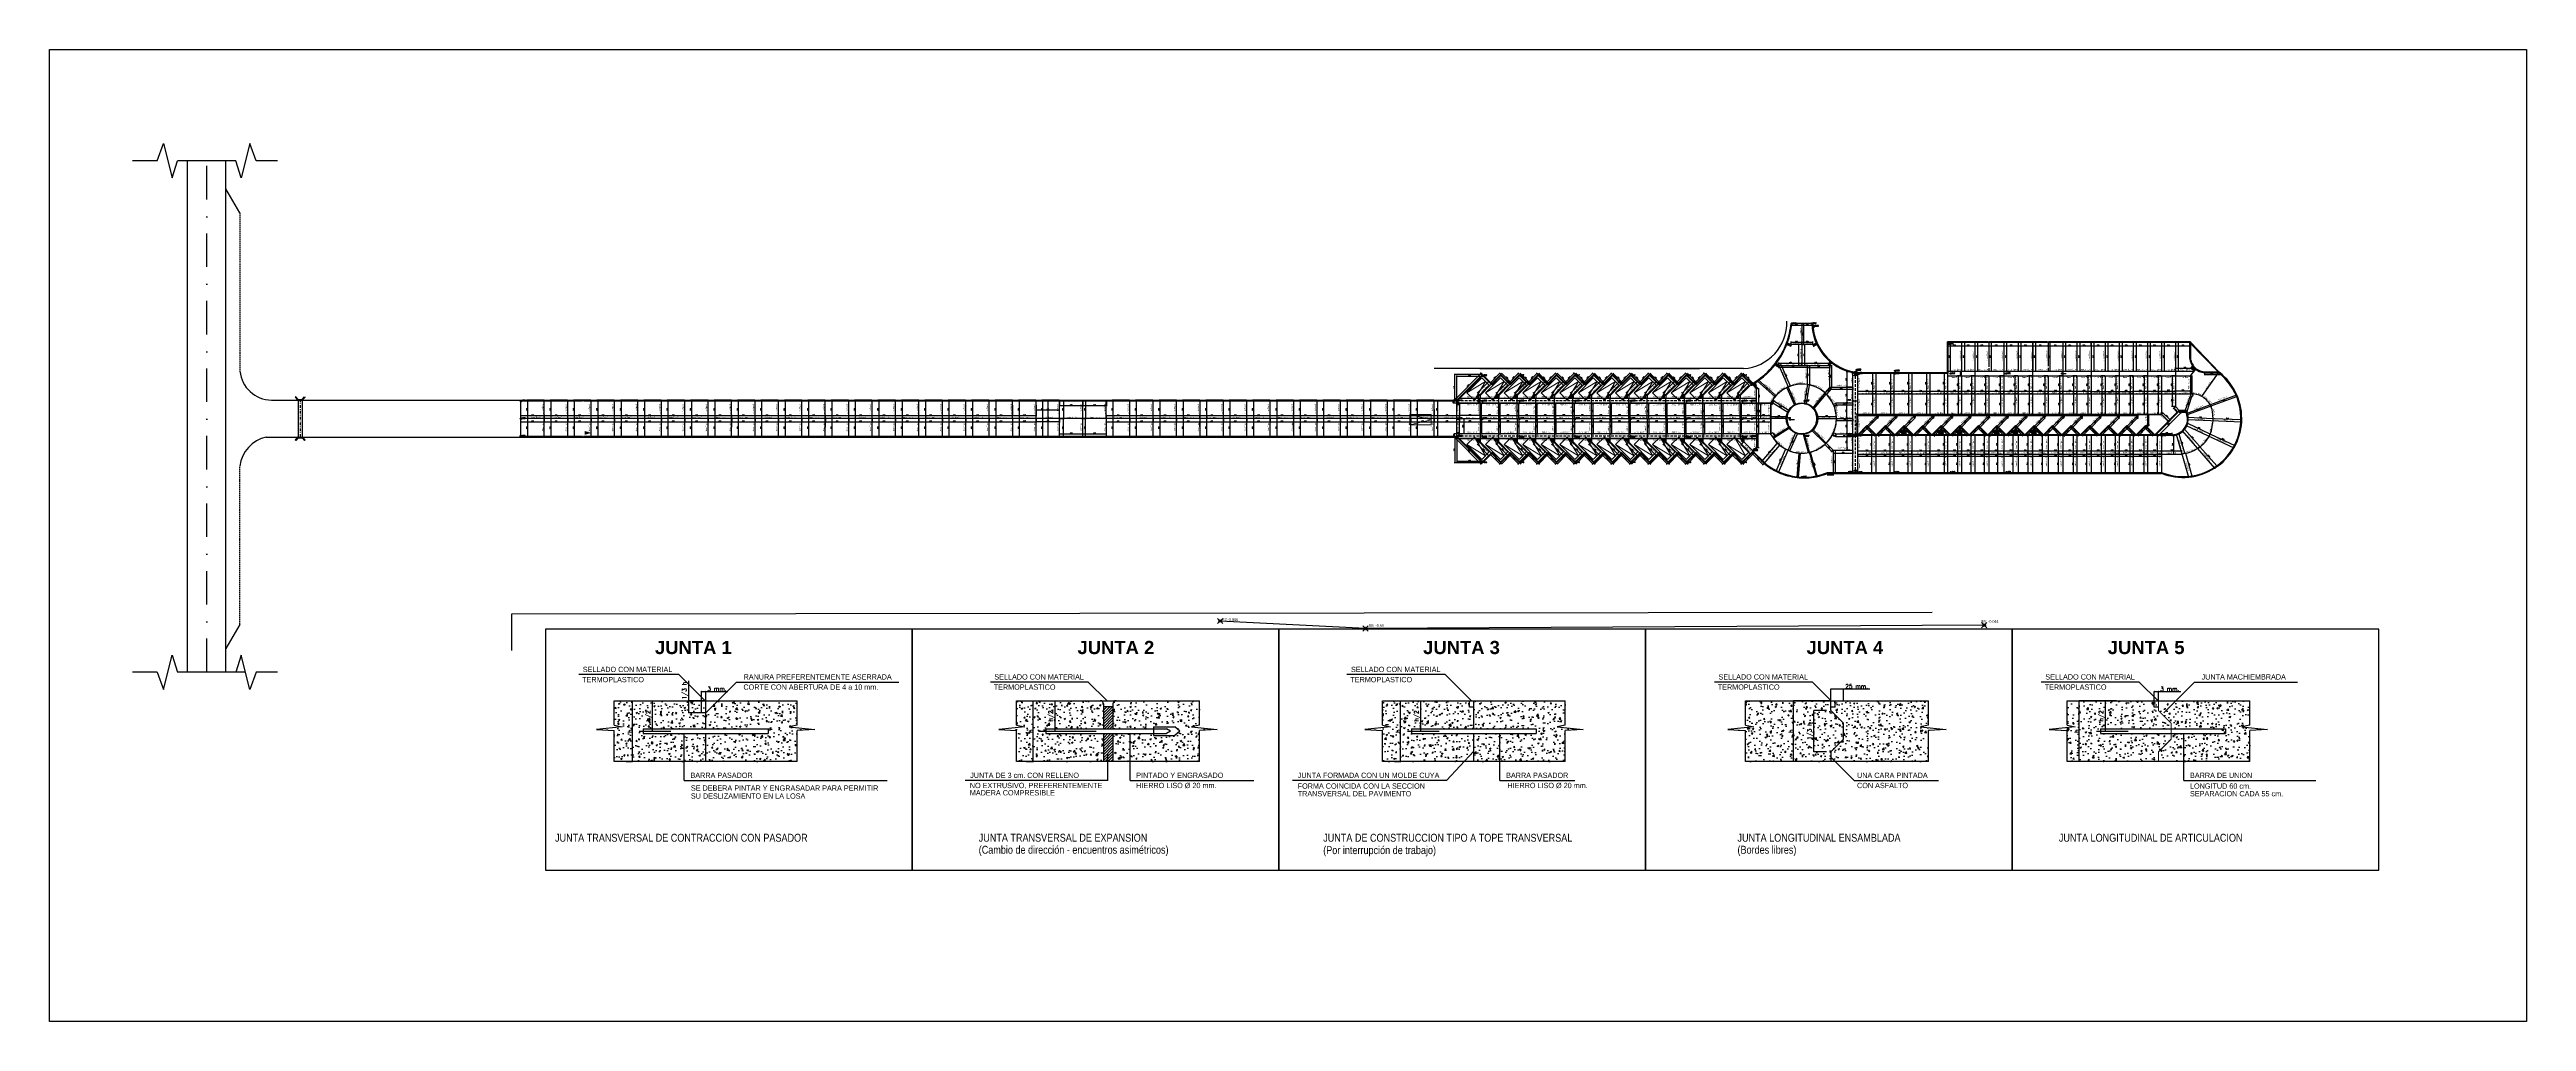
# Model space of a CAD drawing. Header units: millimetres. Extents: x 28448 to 57563, y -116865 to -58388.
# Drawn here: x 28447.9 to 28917.8, y -58572.3 to -58388 of the extents above; entities outside this region: 2.
import ezdxf
from ezdxf.lldxf.tags import DXFTag

# ---------------------------------------------------------------- set-up
doc = ezdxf.new("R2010")
doc.units = ezdxf.units.MM
doc.header["$PDMODE"] = 35
doc.header["$PDSIZE"] = 0.5
for name, pattern in [('DASHDOT', [1, 0.5, -0.25, 0, -0.25]), ('DASHED', [0.75, 0.5, -0.25]), ('HIDDEN', [9.525, 6.35, -3.175]), ('RAYITAS', [0.375, 0.25, -0.125]), ('TRAZO_Y_PUNTO2', [12.7, 6.35, -3.175, 0, -3.175])]:
    doc.linetypes.add(name, pattern=pattern)
doc.layers.get('DEFPOINTS').update_dxf_attribs({"color": 252, "lineweight": 5})
for name, color, linetype in [('-PA-Cotas', 4, 'Continuous'), ('-PA-Muros', 1, 'Continuous'), ('-PA-Nivel Cero', 251, 'Continuous'), ('Diagr Juntas', 3, 'Continuous'), ('junta longitudinal de articulacion', 30, 'Continuous'), ('junta transversal de dilacion', 160, 'Continuous'), ('JUNTA2', 5, 'Continuous'), ('JUNTA5', 3, 'Continuous'), ('JUNTA6', 6, 'Continuous'), ('juntas', 201, 'Continuous'), ('PAVIMENTO', 1, 'Continuous'), ('Poligonal del Apoyo', 1, 'Continuous'), ('Proyecto de Pavimento', 4, 'Continuous'), ('Red de Agua Exterior', 150, 'Continuous'), ('Replanteo Ingreso', 2, 'Continuous'), ('rojo', 20, 'Continuous'), ('VENTANA', 7, 'Continuous')]:
    doc.layers.add(name, color=color, linetype=linetype)
doc.layers.add('-VC-Techos', color=251, linetype='Continuous', lineweight=13)
doc.styles.add('Angosta', font='romans.shx', dxfattribs={"width": 0.8})
doc.styles.add('ARIAL', font='ARIALN.TTF')
doc.styles.add('romans', font='romans.shx')
doc.styles.add('SANSSERIFBOLD', font='sanssb__.ttf')
doc.styles.get("Standard").update_dxf_attribs({"font": 'ARIAL.TTF'})
tags = doc.linetypes.add('HOT_WATER_SUPPLY', pattern='A,12.7,-5.08,["HW",Standard,S=2.54,R=0,X=-2.54,Y=-1.27],-5.08', length=22.86).pattern_tags.tags
tags[6] = DXFTag(74, 10)
doc.dimstyles.new('gui2', dxfattribs={"dimscale": 0.02, "dimtxt": 40, "dimasz": 3, "dimexe": 1.25, "dimexo": 0.625, "dimgap": 5, "dimtad": 1, "dimdec": 3, "dimrnd": 0.001, "dimzin": 1, "dimtxsty": 'romans', "dimblk": 'CLOSEDBLANK', "dimcen": 2.5, "dimclrd": 253, "dimclre": 253, "dimclrt": 7, "dimaunit": 1, "dimazin": 0, "dimtfac": 1, "dimtdec": 3, "dimtofl": 0, "dimtmove": 0, "dimatfit": 3, "dimldrblk": 'OPEN30', "dimfxl": 1, "dimarcsym": 0})
doc.dimstyles.new('JC_1@100', dxfattribs={"dimscale": 0.9, "dimtxt": 0.18, "dimasz": 0.08, "dimexe": 0.15, "dimexo": 0.05, "dimgap": 0.05, "dimtad": 1, "dimzin": 1, "dimdsep": 46, "dimtxsty": 'Angosta', "dimblk1": 'DOT', "dimblk2": 'DOT', "dimsah": 1, "dimcen": 0.09, "dimclrd": 2, "dimclre": 1, "dimclrt": 3, "dimaunit": 1, "dimadec": 3, "dimazin": 0, "dimtfac": 1.8, "dimtmove": 2, "dimatfit": 3, "dimldrblk": 'DOT', "dimfxl": 0.15, "dimtolj": 1, "dimtzin": 0, "dimarcsym": 0})

# ---------------------------------------------------------------- blocks, each defined once
blk = doc.blocks.new('A$C425A0BF6')
at = {"layer": '-VC-Techos', "color": 6, "linetype": 'Continuous'}
for p, q in [((0, 4), (2, 4)), ((0, 0), (0, 4)), ((0, 0), (1, 4)), ((1, 4), (2, 0)), ((2, 4), (2, 0)), ((2, 0), (0, 0))]:
    blk.add_line(p, q, dxfattribs=at)
blk = doc.blocks.new('A$C445B3242')
h = blk.add_hatch(color=256)
h.paths.add_polyline_path([(0.19, 0.39, 0.414214), (0, 0.19), (0.19, 0.19)])
h.paths.add_polyline_path([(0.19, 0, 0.414214), (0.39, 0.19), (0.19, 0.19)])
for p, q in [((-0.12, 0.19), (1.56, 0.19)), ((0, 0.19), (0.39, 0.19)), ((0.19, 0.39), (0.19, 0)), ((0.2, 0.54), (0.2, -0.15))]:
    blk.add_line(p, q)
blk.add_circle((0.19, 0.19), 0.195)
blk = doc.blocks.new('_Dot')
at = {"color": 0, "linetype": 'ByBlock', "lineweight": -2}
blk.add_line((-0.5, 0), (-1, 0), dxfattribs=at)
at = {"color": 0, "linetype": 'ByBlock', "const_width": 0.5}
blk.add_lwpolyline([(-0.25, 0, 1), (0.25, 0, 1)], format="xyb", close=True, dxfattribs=at)
blk = doc.blocks.new('*D72')
at = {"layer": 'DEFPOINTS', "color": 0, "transparency": 16777216}
for p in [(28537.35, -58458.02, -499.79), (28541.79, -58457.43), (28541.79, -58458.02)]:
    blk.add_point(p, dxfattribs=at)
at = {"layer": 'Proyecto de Pavimento', "color": 1, "lineweight": -2, "transparency": 16777216}
for p, q in [((28537.35, -58457.97), (28537.35, -58457.29)), ((28541.79, -58457.97), (28541.79, -58457.29))]:
    blk.add_line(p, q, dxfattribs=at)
at = {"layer": 'Proyecto de Pavimento', "color": 2, "lineweight": -2, "transparency": 16777216}
blk.add_line((28537.43, -58457.43), (28541.72, -58457.43), dxfattribs=at)
at = {"layer": 'Proyecto de Pavimento', "color": 2, "lineweight": -2, "transparency": 16777216, "xscale": 0.072, "yscale": 0.072, "zscale": 0.072, "rotation": 180}
blk.add_blockref('_Dot', (28537.35, -58457.43), dxfattribs=at)
at = {"layer": 'Proyecto de Pavimento', "color": 2, "lineweight": -2, "transparency": 16777216, "xscale": 0.072, "yscale": 0.072, "zscale": 0.072}
blk.add_blockref('_Dot', (28541.79, -58457.43), dxfattribs=at)
at = {"layer": 'Proyecto de Pavimento', "color": 3, "transparency": 16777216, "insert": (28539.57, -58457.3), "char_height": 0.162, "attachment_point": 5, "style": 'Angosta'}
blk.add_mtext('\\A1;4.44', dxfattribs=at)
blk = doc.blocks.new('*D73')
at = {"layer": 'DEFPOINTS', "color": 0, "transparency": 16777216}
for p in [(28541.79, -58454.52), (28538.59, -58458.02), (28541.79, -58458.02)]:
    blk.add_point(p, dxfattribs=at)
at = {"layer": 'Proyecto de Pavimento', "color": 1, "lineweight": -2, "transparency": 16777216}
for p, q in [((28541.75, -58454.52), (28538.46, -58454.52)), ((28541.75, -58458.02), (28538.46, -58458.02))]:
    blk.add_line(p, q, dxfattribs=at)
at = {"layer": 'Proyecto de Pavimento', "color": 2, "lineweight": -2, "transparency": 16777216}
blk.add_line((28538.59, -58454.59), (28538.59, -58457.94), dxfattribs=at)
at = {"layer": 'Proyecto de Pavimento', "color": 2, "lineweight": -2, "transparency": 16777216, "xscale": 0.072, "yscale": 0.072, "zscale": 0.072}
for p, rotation in [((28538.59, -58454.52), 90), ((28538.59, -58458.02), 270)]:
    blk.add_blockref('_Dot', p, dxfattribs=dict(at, rotation=rotation))
at = {"layer": 'Proyecto de Pavimento', "color": 3, "transparency": 16777216, "insert": (28538.47, -58456.27), "char_height": 0.162, "attachment_point": 5, "rotation": 90, "style": 'Angosta'}
blk.add_mtext('\\A1;3.50', dxfattribs=at)
blk = doc.blocks.new('*D74')
at = {"layer": 'DEFPOINTS', "color": 0, "transparency": 16777216}
for p in [(28541.79, -58458.02), (28538.59, -58461.52), (28541.79, -58461.52)]:
    blk.add_point(p, dxfattribs=at)
at = {"layer": 'Proyecto de Pavimento', "color": 1, "lineweight": -2, "transparency": 16777216}
for p, q in [((28541.75, -58458.02), (28538.46, -58458.02)), ((28541.75, -58461.52), (28538.46, -58461.52))]:
    blk.add_line(p, q, dxfattribs=at)
at = {"layer": 'Proyecto de Pavimento', "color": 2, "lineweight": -2, "transparency": 16777216}
blk.add_line((28538.59, -58458.09), (28538.59, -58461.44), dxfattribs=at)
at = {"layer": 'Proyecto de Pavimento', "color": 2, "lineweight": -2, "transparency": 16777216, "xscale": 0.072, "yscale": 0.072, "zscale": 0.072}
for p, rotation in [((28538.59, -58458.02), 90), ((28538.59, -58461.52), 270)]:
    blk.add_blockref('_Dot', p, dxfattribs=dict(at, rotation=rotation))
at = {"layer": 'Proyecto de Pavimento', "color": 3, "transparency": 16777216, "insert": (28538.47, -58459.77), "char_height": 0.162, "attachment_point": 5, "rotation": 90, "style": 'Angosta'}
blk.add_mtext('\\A1;3.50', dxfattribs=at)
blk = doc.blocks.new('*D75')
at = {"layer": 'DEFPOINTS', "color": 0, "transparency": 16777216}
for p in [(28537.35, -58459.67), (28541.79, -58458.02), (28541.79, -58458.61)]:
    blk.add_point(p, dxfattribs=at)
at = {"layer": 'Proyecto de Pavimento', "color": 1, "lineweight": -2, "transparency": 16777216}
for p, q in [((28537.35, -58459.62), (28537.35, -58458.47)), ((28541.79, -58458.06), (28541.79, -58458.74))]:
    blk.add_line(p, q, dxfattribs=at)
at = {"layer": 'Proyecto de Pavimento', "color": 2, "lineweight": -2, "transparency": 16777216}
blk.add_line((28537.42, -58458.61), (28541.72, -58458.61), dxfattribs=at)
at = {"layer": 'Proyecto de Pavimento', "color": 2, "lineweight": -2, "transparency": 16777216, "xscale": 0.072, "yscale": 0.072, "zscale": 0.072, "rotation": 180}
blk.add_blockref('_Dot', (28537.35, -58458.61), dxfattribs=at)
at = {"layer": 'Proyecto de Pavimento', "color": 2, "lineweight": -2, "transparency": 16777216, "xscale": 0.072, "yscale": 0.072, "zscale": 0.072}
blk.add_blockref('_Dot', (28541.79, -58458.61), dxfattribs=at)
at = {"layer": 'Proyecto de Pavimento', "color": 3, "transparency": 16777216, "insert": (28539.57, -58458.48), "char_height": 0.162, "attachment_point": 5, "style": 'Angosta'}
blk.add_mtext('\\A1;4.44', dxfattribs=at)
blk = doc.blocks.new('*D76')
at = {"layer": 'DEFPOINTS', "color": 0, "transparency": 16777216}
for p in [(28541.8, -58458.02, -499.79), (28546.24, -58457.43), (28546.24, -58458.02)]:
    blk.add_point(p, dxfattribs=at)
at = {"layer": 'Proyecto de Pavimento', "color": 1, "lineweight": -2, "transparency": 16777216}
for p, q in [((28541.8, -58457.97), (28541.8, -58457.29)), ((28546.24, -58457.97), (28546.24, -58457.29))]:
    blk.add_line(p, q, dxfattribs=at)
at = {"layer": 'Proyecto de Pavimento', "color": 2, "lineweight": -2, "transparency": 16777216}
blk.add_line((28541.87, -58457.43), (28546.16, -58457.43), dxfattribs=at)
at = {"layer": 'Proyecto de Pavimento', "color": 2, "lineweight": -2, "transparency": 16777216, "xscale": 0.072, "yscale": 0.072, "zscale": 0.072, "rotation": 180}
blk.add_blockref('_Dot', (28541.8, -58457.43), dxfattribs=at)
at = {"layer": 'Proyecto de Pavimento', "color": 2, "lineweight": -2, "transparency": 16777216, "xscale": 0.072, "yscale": 0.072, "zscale": 0.072}
blk.add_blockref('_Dot', (28546.24, -58457.43), dxfattribs=at)
at = {"layer": 'Proyecto de Pavimento', "color": 3, "transparency": 16777216, "insert": (28544.02, -58457.3), "char_height": 0.162, "attachment_point": 5, "style": 'Angosta'}
blk.add_mtext('\\A1;4.44', dxfattribs=at)
blk = doc.blocks.new('*D77')
at = {"layer": 'DEFPOINTS', "color": 0, "transparency": 16777216}
for p in [(28546.24, -58454.52), (28543.03, -58458.02), (28546.24, -58458.02)]:
    blk.add_point(p, dxfattribs=at)
at = {"layer": 'Proyecto de Pavimento', "color": 1, "lineweight": -2, "transparency": 16777216}
for p, q in [((28546.19, -58454.52), (28542.9, -58454.52)), ((28546.19, -58458.02), (28542.9, -58458.02))]:
    blk.add_line(p, q, dxfattribs=at)
at = {"layer": 'Proyecto de Pavimento', "color": 2, "lineweight": -2, "transparency": 16777216}
blk.add_line((28543.03, -58454.59), (28543.03, -58457.94), dxfattribs=at)
at = {"layer": 'Proyecto de Pavimento', "color": 2, "lineweight": -2, "transparency": 16777216, "xscale": 0.072, "yscale": 0.072, "zscale": 0.072}
for p, rotation in [((28543.03, -58454.52), 90), ((28543.03, -58458.02), 270)]:
    blk.add_blockref('_Dot', p, dxfattribs=dict(at, rotation=rotation))
at = {"layer": 'Proyecto de Pavimento', "color": 3, "transparency": 16777216, "insert": (28542.91, -58456.27), "char_height": 0.162, "attachment_point": 5, "rotation": 90, "style": 'Angosta'}
blk.add_mtext('\\A1;3.50', dxfattribs=at)
blk = doc.blocks.new('*D78')
at = {"layer": 'DEFPOINTS', "color": 0, "transparency": 16777216}
for p in [(28546.24, -58458.02), (28543.03, -58461.52), (28546.24, -58461.52)]:
    blk.add_point(p, dxfattribs=at)
at = {"layer": 'Proyecto de Pavimento', "color": 1, "lineweight": -2, "transparency": 16777216}
for p, q in [((28546.19, -58458.02), (28542.9, -58458.02)), ((28546.19, -58461.52), (28542.9, -58461.52))]:
    blk.add_line(p, q, dxfattribs=at)
at = {"layer": 'Proyecto de Pavimento', "color": 2, "lineweight": -2, "transparency": 16777216}
blk.add_line((28543.03, -58458.09), (28543.03, -58461.44), dxfattribs=at)
at = {"layer": 'Proyecto de Pavimento', "color": 2, "lineweight": -2, "transparency": 16777216, "xscale": 0.072, "yscale": 0.072, "zscale": 0.072}
for p, rotation in [((28543.03, -58458.02), 90), ((28543.03, -58461.52), 270)]:
    blk.add_blockref('_Dot', p, dxfattribs=dict(at, rotation=rotation))
at = {"layer": 'Proyecto de Pavimento', "color": 3, "transparency": 16777216, "insert": (28542.91, -58459.77), "char_height": 0.162, "attachment_point": 5, "rotation": 90, "style": 'Angosta'}
blk.add_mtext('\\A1;3.50', dxfattribs=at)
blk = doc.blocks.new('*D79')
at = {"layer": 'DEFPOINTS', "color": 0, "transparency": 16777216}
for p in [(28541.79, -58459.67), (28546.24, -58458.02), (28546.24, -58458.61)]:
    blk.add_point(p, dxfattribs=at)
at = {"layer": 'Proyecto de Pavimento', "color": 1, "lineweight": -2, "transparency": 16777216}
for p, q in [((28541.79, -58459.62), (28541.79, -58458.47)), ((28546.24, -58458.06), (28546.24, -58458.74))]:
    blk.add_line(p, q, dxfattribs=at)
at = {"layer": 'Proyecto de Pavimento', "color": 2, "lineweight": -2, "transparency": 16777216}
blk.add_line((28541.87, -58458.61), (28546.16, -58458.61), dxfattribs=at)
at = {"layer": 'Proyecto de Pavimento', "color": 2, "lineweight": -2, "transparency": 16777216, "xscale": 0.072, "yscale": 0.072, "zscale": 0.072, "rotation": 180}
blk.add_blockref('_Dot', (28541.79, -58458.61), dxfattribs=at)
at = {"layer": 'Proyecto de Pavimento', "color": 2, "lineweight": -2, "transparency": 16777216, "xscale": 0.072, "yscale": 0.072, "zscale": 0.072}
blk.add_blockref('_Dot', (28546.24, -58458.61), dxfattribs=at)
at = {"layer": 'Proyecto de Pavimento', "color": 3, "transparency": 16777216, "insert": (28544.02, -58458.48), "char_height": 0.162, "attachment_point": 5, "style": 'Angosta'}
blk.add_mtext('\\A1;4.44', dxfattribs=at)
blk = doc.blocks.new('*D80')
at = {"layer": 'DEFPOINTS', "color": 0, "transparency": 16777216}
for p in [(28546.24, -58458.02, -499.79), (28550.68, -58457.43), (28550.68, -58458.02)]:
    blk.add_point(p, dxfattribs=at)
at = {"layer": 'Proyecto de Pavimento', "color": 1, "lineweight": -2, "transparency": 16777216}
for p, q in [((28546.24, -58457.97), (28546.24, -58457.29)), ((28550.68, -58457.97), (28550.68, -58457.29))]:
    blk.add_line(p, q, dxfattribs=at)
at = {"layer": 'Proyecto de Pavimento', "color": 2, "lineweight": -2, "transparency": 16777216}
blk.add_line((28546.31, -58457.43), (28550.61, -58457.43), dxfattribs=at)
at = {"layer": 'Proyecto de Pavimento', "color": 2, "lineweight": -2, "transparency": 16777216, "xscale": 0.072, "yscale": 0.072, "zscale": 0.072, "rotation": 180}
blk.add_blockref('_Dot', (28546.24, -58457.43), dxfattribs=at)
at = {"layer": 'Proyecto de Pavimento', "color": 2, "lineweight": -2, "transparency": 16777216, "xscale": 0.072, "yscale": 0.072, "zscale": 0.072}
blk.add_blockref('_Dot', (28550.68, -58457.43), dxfattribs=at)
at = {"layer": 'Proyecto de Pavimento', "color": 3, "transparency": 16777216, "insert": (28548.46, -58457.3), "char_height": 0.162, "attachment_point": 5, "style": 'Angosta'}
blk.add_mtext('\\A1;4.44', dxfattribs=at)
blk = doc.blocks.new('*D81')
at = {"layer": 'DEFPOINTS', "color": 0, "transparency": 16777216}
for p in [(28550.68, -58454.52), (28547.48, -58458.02), (28550.68, -58458.02)]:
    blk.add_point(p, dxfattribs=at)
at = {"layer": 'Proyecto de Pavimento', "color": 1, "lineweight": -2, "transparency": 16777216}
for p, q in [((28550.63, -58454.52), (28547.34, -58454.52)), ((28550.63, -58458.02), (28547.34, -58458.02))]:
    blk.add_line(p, q, dxfattribs=at)
at = {"layer": 'Proyecto de Pavimento', "color": 2, "lineweight": -2, "transparency": 16777216}
blk.add_line((28547.48, -58454.59), (28547.48, -58457.94), dxfattribs=at)
at = {"layer": 'Proyecto de Pavimento', "color": 2, "lineweight": -2, "transparency": 16777216, "xscale": 0.072, "yscale": 0.072, "zscale": 0.072}
for p, rotation in [((28547.48, -58454.52), 90), ((28547.48, -58458.02), 270)]:
    blk.add_blockref('_Dot', p, dxfattribs=dict(at, rotation=rotation))
at = {"layer": 'Proyecto de Pavimento', "color": 3, "transparency": 16777216, "insert": (28547.35, -58456.27), "char_height": 0.162, "attachment_point": 5, "rotation": 90, "style": 'Angosta'}
blk.add_mtext('\\A1;3.50', dxfattribs=at)
blk = doc.blocks.new('*D82')
at = {"layer": 'DEFPOINTS', "color": 0, "transparency": 16777216}
for p in [(28550.68, -58458.02), (28547.48, -58461.52), (28550.68, -58461.52)]:
    blk.add_point(p, dxfattribs=at)
at = {"layer": 'Proyecto de Pavimento', "color": 1, "lineweight": -2, "transparency": 16777216}
for p, q in [((28550.63, -58458.02), (28547.34, -58458.02)), ((28550.63, -58461.52), (28547.34, -58461.52))]:
    blk.add_line(p, q, dxfattribs=at)
at = {"layer": 'Proyecto de Pavimento', "color": 2, "lineweight": -2, "transparency": 16777216}
blk.add_line((28547.48, -58458.09), (28547.48, -58461.44), dxfattribs=at)
at = {"layer": 'Proyecto de Pavimento', "color": 2, "lineweight": -2, "transparency": 16777216, "xscale": 0.072, "yscale": 0.072, "zscale": 0.072}
for p, rotation in [((28547.48, -58458.02), 90), ((28547.48, -58461.52), 270)]:
    blk.add_blockref('_Dot', p, dxfattribs=dict(at, rotation=rotation))
at = {"layer": 'Proyecto de Pavimento', "color": 3, "transparency": 16777216, "insert": (28547.35, -58459.77), "char_height": 0.162, "attachment_point": 5, "rotation": 90, "style": 'Angosta'}
blk.add_mtext('\\A1;3.50', dxfattribs=at)
blk = doc.blocks.new('*D83')
at = {"layer": 'DEFPOINTS', "color": 0, "transparency": 16777216}
for p in [(28546.24, -58459.67), (28550.68, -58458.02), (28550.68, -58458.61)]:
    blk.add_point(p, dxfattribs=at)
at = {"layer": 'Proyecto de Pavimento', "color": 1, "lineweight": -2, "transparency": 16777216}
for p, q in [((28546.24, -58459.62), (28546.24, -58458.47)), ((28550.68, -58458.06), (28550.68, -58458.74))]:
    blk.add_line(p, q, dxfattribs=at)
at = {"layer": 'Proyecto de Pavimento', "color": 2, "lineweight": -2, "transparency": 16777216}
blk.add_line((28546.31, -58458.61), (28550.61, -58458.61), dxfattribs=at)
at = {"layer": 'Proyecto de Pavimento', "color": 2, "lineweight": -2, "transparency": 16777216, "xscale": 0.072, "yscale": 0.072, "zscale": 0.072, "rotation": 180}
blk.add_blockref('_Dot', (28546.24, -58458.61), dxfattribs=at)
at = {"layer": 'Proyecto de Pavimento', "color": 2, "lineweight": -2, "transparency": 16777216, "xscale": 0.072, "yscale": 0.072, "zscale": 0.072}
blk.add_blockref('_Dot', (28550.68, -58458.61), dxfattribs=at)
at = {"layer": 'Proyecto de Pavimento', "color": 3, "transparency": 16777216, "insert": (28548.46, -58458.48), "char_height": 0.162, "attachment_point": 5, "style": 'Angosta'}
blk.add_mtext('\\A1;4.44', dxfattribs=at)
blk = doc.blocks.new('*D84')
at = {"layer": 'DEFPOINTS', "color": 0, "transparency": 16777216}
for p in [(28550.68, -58458.02, -499.79), (28555.12, -58457.43), (28555.12, -58458.02)]:
    blk.add_point(p, dxfattribs=at)
at = {"layer": 'Proyecto de Pavimento', "color": 1, "lineweight": -2, "transparency": 16777216}
for p, q in [((28550.68, -58457.97), (28550.68, -58457.29)), ((28555.12, -58457.97), (28555.12, -58457.29))]:
    blk.add_line(p, q, dxfattribs=at)
at = {"layer": 'Proyecto de Pavimento', "color": 2, "lineweight": -2, "transparency": 16777216}
blk.add_line((28550.75, -58457.43), (28555.05, -58457.43), dxfattribs=at)
at = {"layer": 'Proyecto de Pavimento', "color": 2, "lineweight": -2, "transparency": 16777216, "xscale": 0.072, "yscale": 0.072, "zscale": 0.072, "rotation": 180}
blk.add_blockref('_Dot', (28550.68, -58457.43), dxfattribs=at)
at = {"layer": 'Proyecto de Pavimento', "color": 2, "lineweight": -2, "transparency": 16777216, "xscale": 0.072, "yscale": 0.072, "zscale": 0.072}
blk.add_blockref('_Dot', (28555.12, -58457.43), dxfattribs=at)
at = {"layer": 'Proyecto de Pavimento', "color": 3, "transparency": 16777216, "insert": (28552.9, -58457.3), "char_height": 0.162, "attachment_point": 5, "style": 'Angosta'}
blk.add_mtext('\\A1;4.44', dxfattribs=at)
blk = doc.blocks.new('*D85')
at = {"layer": 'DEFPOINTS', "color": 0, "transparency": 16777216}
for p in [(28555.12, -58454.52), (28551.92, -58458.02), (28555.12, -58458.02)]:
    blk.add_point(p, dxfattribs=at)
at = {"layer": 'Proyecto de Pavimento', "color": 1, "lineweight": -2, "transparency": 16777216}
for p, q in [((28555.07, -58454.52), (28551.78, -58454.52)), ((28555.07, -58458.02), (28551.78, -58458.02))]:
    blk.add_line(p, q, dxfattribs=at)
at = {"layer": 'Proyecto de Pavimento', "color": 2, "lineweight": -2, "transparency": 16777216}
blk.add_line((28551.92, -58454.59), (28551.92, -58457.94), dxfattribs=at)
at = {"layer": 'Proyecto de Pavimento', "color": 2, "lineweight": -2, "transparency": 16777216, "xscale": 0.072, "yscale": 0.072, "zscale": 0.072}
for p, rotation in [((28551.92, -58454.52), 90), ((28551.92, -58458.02), 270)]:
    blk.add_blockref('_Dot', p, dxfattribs=dict(at, rotation=rotation))
at = {"layer": 'Proyecto de Pavimento', "color": 3, "transparency": 16777216, "insert": (28551.79, -58456.27), "char_height": 0.162, "attachment_point": 5, "rotation": 90, "style": 'Angosta'}
blk.add_mtext('\\A1;3.50', dxfattribs=at)
blk = doc.blocks.new('*D86')
at = {"layer": 'DEFPOINTS', "color": 0, "transparency": 16777216}
for p in [(28555.12, -58458.02), (28551.92, -58461.52), (28555.12, -58461.52)]:
    blk.add_point(p, dxfattribs=at)
at = {"layer": 'Proyecto de Pavimento', "color": 1, "lineweight": -2, "transparency": 16777216}
for p, q in [((28555.07, -58458.02), (28551.78, -58458.02)), ((28555.07, -58461.52), (28551.78, -58461.52))]:
    blk.add_line(p, q, dxfattribs=at)
at = {"layer": 'Proyecto de Pavimento', "color": 2, "lineweight": -2, "transparency": 16777216}
blk.add_line((28551.92, -58458.09), (28551.92, -58461.44), dxfattribs=at)
at = {"layer": 'Proyecto de Pavimento', "color": 2, "lineweight": -2, "transparency": 16777216, "xscale": 0.072, "yscale": 0.072, "zscale": 0.072}
for p, rotation in [((28551.92, -58458.02), 90), ((28551.92, -58461.52), 270)]:
    blk.add_blockref('_Dot', p, dxfattribs=dict(at, rotation=rotation))
at = {"layer": 'Proyecto de Pavimento', "color": 3, "transparency": 16777216, "insert": (28551.79, -58459.77), "char_height": 0.162, "attachment_point": 5, "rotation": 90, "style": 'Angosta'}
blk.add_mtext('\\A1;3.50', dxfattribs=at)
blk = doc.blocks.new('*D87')
at = {"layer": 'DEFPOINTS', "color": 0, "transparency": 16777216}
for p in [(28550.68, -58459.67), (28555.12, -58458.02), (28555.12, -58458.61)]:
    blk.add_point(p, dxfattribs=at)
at = {"layer": 'Proyecto de Pavimento', "color": 1, "lineweight": -2, "transparency": 16777216}
for p, q in [((28550.68, -58459.62), (28550.68, -58458.47)), ((28555.12, -58458.06), (28555.12, -58458.74))]:
    blk.add_line(p, q, dxfattribs=at)
at = {"layer": 'Proyecto de Pavimento', "color": 2, "lineweight": -2, "transparency": 16777216}
blk.add_line((28550.75, -58458.61), (28555.05, -58458.61), dxfattribs=at)
at = {"layer": 'Proyecto de Pavimento', "color": 2, "lineweight": -2, "transparency": 16777216, "xscale": 0.072, "yscale": 0.072, "zscale": 0.072, "rotation": 180}
blk.add_blockref('_Dot', (28550.68, -58458.61), dxfattribs=at)
at = {"layer": 'Proyecto de Pavimento', "color": 2, "lineweight": -2, "transparency": 16777216, "xscale": 0.072, "yscale": 0.072, "zscale": 0.072}
blk.add_blockref('_Dot', (28555.12, -58458.61), dxfattribs=at)
at = {"layer": 'Proyecto de Pavimento', "color": 3, "transparency": 16777216, "insert": (28552.9, -58458.48), "char_height": 0.162, "attachment_point": 5, "style": 'Angosta'}
blk.add_mtext('\\A1;4.44', dxfattribs=at)
blk = doc.blocks.new('*D88')
at = {"layer": 'DEFPOINTS', "color": 0, "transparency": 16777216}
for p in [(28555.12, -58458.02, -499.79), (28559.56, -58457.43), (28559.56, -58458.02)]:
    blk.add_point(p, dxfattribs=at)
at = {"layer": 'Proyecto de Pavimento', "color": 1, "lineweight": -2, "transparency": 16777216}
for p, q in [((28555.12, -58457.97), (28555.12, -58457.29)), ((28559.56, -58457.97), (28559.56, -58457.29))]:
    blk.add_line(p, q, dxfattribs=at)
at = {"layer": 'Proyecto de Pavimento', "color": 2, "lineweight": -2, "transparency": 16777216}
blk.add_line((28555.19, -58457.43), (28559.49, -58457.43), dxfattribs=at)
at = {"layer": 'Proyecto de Pavimento', "color": 2, "lineweight": -2, "transparency": 16777216, "xscale": 0.072, "yscale": 0.072, "zscale": 0.072, "rotation": 180}
blk.add_blockref('_Dot', (28555.12, -58457.43), dxfattribs=at)
at = {"layer": 'Proyecto de Pavimento', "color": 2, "lineweight": -2, "transparency": 16777216, "xscale": 0.072, "yscale": 0.072, "zscale": 0.072}
blk.add_blockref('_Dot', (28559.56, -58457.43), dxfattribs=at)
at = {"layer": 'Proyecto de Pavimento', "color": 3, "transparency": 16777216, "insert": (28557.34, -58457.3), "char_height": 0.162, "attachment_point": 5, "style": 'Angosta'}
blk.add_mtext('\\A1;4.44', dxfattribs=at)
blk = doc.blocks.new('*D89')
at = {"layer": 'DEFPOINTS', "color": 0, "transparency": 16777216}
for p in [(28559.56, -58454.52), (28556.36, -58458.02), (28559.56, -58458.02)]:
    blk.add_point(p, dxfattribs=at)
at = {"layer": 'Proyecto de Pavimento', "color": 1, "lineweight": -2, "transparency": 16777216}
for p, q in [((28559.52, -58454.52), (28556.22, -58454.52)), ((28559.52, -58458.02), (28556.22, -58458.02))]:
    blk.add_line(p, q, dxfattribs=at)
at = {"layer": 'Proyecto de Pavimento', "color": 2, "lineweight": -2, "transparency": 16777216}
blk.add_line((28556.36, -58454.59), (28556.36, -58457.94), dxfattribs=at)
at = {"layer": 'Proyecto de Pavimento', "color": 2, "lineweight": -2, "transparency": 16777216, "xscale": 0.072, "yscale": 0.072, "zscale": 0.072}
for p, rotation in [((28556.36, -58454.52), 90), ((28556.36, -58458.02), 270)]:
    blk.add_blockref('_Dot', p, dxfattribs=dict(at, rotation=rotation))
at = {"layer": 'Proyecto de Pavimento', "color": 3, "transparency": 16777216, "insert": (28556.23, -58456.27), "char_height": 0.162, "attachment_point": 5, "rotation": 90, "style": 'Angosta'}
blk.add_mtext('\\A1;3.50', dxfattribs=at)
blk = doc.blocks.new('*D90')
at = {"layer": 'DEFPOINTS', "color": 0, "transparency": 16777216}
for p in [(28559.56, -58458.02), (28556.36, -58461.52), (28559.56, -58461.52)]:
    blk.add_point(p, dxfattribs=at)
at = {"layer": 'Proyecto de Pavimento', "color": 1, "lineweight": -2, "transparency": 16777216}
for p, q in [((28559.52, -58458.02), (28556.22, -58458.02)), ((28559.52, -58461.52), (28556.22, -58461.52))]:
    blk.add_line(p, q, dxfattribs=at)
at = {"layer": 'Proyecto de Pavimento', "color": 2, "lineweight": -2, "transparency": 16777216}
blk.add_line((28556.36, -58458.09), (28556.36, -58461.44), dxfattribs=at)
at = {"layer": 'Proyecto de Pavimento', "color": 2, "lineweight": -2, "transparency": 16777216, "xscale": 0.072, "yscale": 0.072, "zscale": 0.072}
for p, rotation in [((28556.36, -58458.02), 90), ((28556.36, -58461.52), 270)]:
    blk.add_blockref('_Dot', p, dxfattribs=dict(at, rotation=rotation))
at = {"layer": 'Proyecto de Pavimento', "color": 3, "transparency": 16777216, "insert": (28556.23, -58459.77), "char_height": 0.162, "attachment_point": 5, "rotation": 90, "style": 'Angosta'}
blk.add_mtext('\\A1;3.50', dxfattribs=at)
blk = doc.blocks.new('*D91')
at = {"layer": 'DEFPOINTS', "color": 0, "transparency": 16777216}
for p in [(28555.12, -58459.67), (28559.56, -58458.02), (28559.56, -58458.61)]:
    blk.add_point(p, dxfattribs=at)
at = {"layer": 'Proyecto de Pavimento', "color": 1, "lineweight": -2, "transparency": 16777216}
for p, q in [((28555.12, -58459.62), (28555.12, -58458.47)), ((28559.56, -58458.06), (28559.56, -58458.74))]:
    blk.add_line(p, q, dxfattribs=at)
at = {"layer": 'Proyecto de Pavimento', "color": 2, "lineweight": -2, "transparency": 16777216}
blk.add_line((28555.19, -58458.61), (28559.49, -58458.61), dxfattribs=at)
at = {"layer": 'Proyecto de Pavimento', "color": 2, "lineweight": -2, "transparency": 16777216, "xscale": 0.072, "yscale": 0.072, "zscale": 0.072, "rotation": 180}
blk.add_blockref('_Dot', (28555.12, -58458.61), dxfattribs=at)
at = {"layer": 'Proyecto de Pavimento', "color": 2, "lineweight": -2, "transparency": 16777216, "xscale": 0.072, "yscale": 0.072, "zscale": 0.072}
blk.add_blockref('_Dot', (28559.56, -58458.61), dxfattribs=at)
at = {"layer": 'Proyecto de Pavimento', "color": 3, "transparency": 16777216, "insert": (28557.34, -58458.48), "char_height": 0.162, "attachment_point": 5, "style": 'Angosta'}
blk.add_mtext('\\A1;4.44', dxfattribs=at)
blk = doc.blocks.new('*D92')
at = {"layer": 'DEFPOINTS', "color": 0, "transparency": 16777216}
for p in [(28559.56, -58458.02, -499.79), (28564, -58457.43), (28564, -58458.02)]:
    blk.add_point(p, dxfattribs=at)
at = {"layer": 'Proyecto de Pavimento', "color": 1, "lineweight": -2, "transparency": 16777216}
for p, q in [((28559.56, -58457.97), (28559.56, -58457.29)), ((28564, -58457.97), (28564, -58457.29))]:
    blk.add_line(p, q, dxfattribs=at)
at = {"layer": 'Proyecto de Pavimento', "color": 2, "lineweight": -2, "transparency": 16777216}
blk.add_line((28559.64, -58457.43), (28563.93, -58457.43), dxfattribs=at)
at = {"layer": 'Proyecto de Pavimento', "color": 2, "lineweight": -2, "transparency": 16777216, "xscale": 0.072, "yscale": 0.072, "zscale": 0.072, "rotation": 180}
blk.add_blockref('_Dot', (28559.56, -58457.43), dxfattribs=at)
at = {"layer": 'Proyecto de Pavimento', "color": 2, "lineweight": -2, "transparency": 16777216, "xscale": 0.072, "yscale": 0.072, "zscale": 0.072}
blk.add_blockref('_Dot', (28564, -58457.43), dxfattribs=at)
at = {"layer": 'Proyecto de Pavimento', "color": 3, "transparency": 16777216, "insert": (28561.78, -58457.3), "char_height": 0.162, "attachment_point": 5, "style": 'Angosta'}
blk.add_mtext('\\A1;4.44', dxfattribs=at)
blk = doc.blocks.new('*D93')
at = {"layer": 'DEFPOINTS', "color": 0, "transparency": 16777216}
for p in [(28564, -58454.52), (28560.8, -58458.02), (28564, -58458.02)]:
    blk.add_point(p, dxfattribs=at)
at = {"layer": 'Proyecto de Pavimento', "color": 1, "lineweight": -2, "transparency": 16777216}
for p, q in [((28563.96, -58454.52), (28560.67, -58454.52)), ((28563.96, -58458.02), (28560.67, -58458.02))]:
    blk.add_line(p, q, dxfattribs=at)
at = {"layer": 'Proyecto de Pavimento', "color": 2, "lineweight": -2, "transparency": 16777216}
blk.add_line((28560.8, -58454.59), (28560.8, -58457.94), dxfattribs=at)
at = {"layer": 'Proyecto de Pavimento', "color": 2, "lineweight": -2, "transparency": 16777216, "xscale": 0.072, "yscale": 0.072, "zscale": 0.072}
for p, rotation in [((28560.8, -58454.52), 90), ((28560.8, -58458.02), 270)]:
    blk.add_blockref('_Dot', p, dxfattribs=dict(at, rotation=rotation))
at = {"layer": 'Proyecto de Pavimento', "color": 3, "transparency": 16777216, "insert": (28560.67, -58456.27), "char_height": 0.162, "attachment_point": 5, "rotation": 90, "style": 'Angosta'}
blk.add_mtext('\\A1;3.50', dxfattribs=at)
blk = doc.blocks.new('*D94')
at = {"layer": 'DEFPOINTS', "color": 0, "transparency": 16777216}
for p in [(28564, -58458.02), (28560.8, -58461.52), (28564, -58461.52)]:
    blk.add_point(p, dxfattribs=at)
at = {"layer": 'Proyecto de Pavimento', "color": 1, "lineweight": -2, "transparency": 16777216}
for p, q in [((28563.96, -58458.02), (28560.67, -58458.02)), ((28563.96, -58461.52), (28560.67, -58461.52))]:
    blk.add_line(p, q, dxfattribs=at)
at = {"layer": 'Proyecto de Pavimento', "color": 2, "lineweight": -2, "transparency": 16777216}
blk.add_line((28560.8, -58458.09), (28560.8, -58461.44), dxfattribs=at)
at = {"layer": 'Proyecto de Pavimento', "color": 2, "lineweight": -2, "transparency": 16777216, "xscale": 0.072, "yscale": 0.072, "zscale": 0.072}
for p, rotation in [((28560.8, -58458.02), 90), ((28560.8, -58461.52), 270)]:
    blk.add_blockref('_Dot', p, dxfattribs=dict(at, rotation=rotation))
at = {"layer": 'Proyecto de Pavimento', "color": 3, "transparency": 16777216, "insert": (28560.67, -58459.77), "char_height": 0.162, "attachment_point": 5, "rotation": 90, "style": 'Angosta'}
blk.add_mtext('\\A1;3.50', dxfattribs=at)
blk = doc.blocks.new('*D95')
at = {"layer": 'DEFPOINTS', "color": 0, "transparency": 16777216}
for p in [(28559.56, -58459.67), (28564, -58458.02), (28564, -58458.6)]:
    blk.add_point(p, dxfattribs=at)
at = {"layer": 'Proyecto de Pavimento', "color": 1, "lineweight": -2, "transparency": 16777216}
for p, q in [((28559.56, -58459.62), (28559.56, -58458.47)), ((28564, -58458.06), (28564, -58458.74))]:
    blk.add_line(p, q, dxfattribs=at)
at = {"layer": 'Proyecto de Pavimento', "color": 2, "lineweight": -2, "transparency": 16777216}
blk.add_line((28559.63, -58458.6), (28563.93, -58458.6), dxfattribs=at)
at = {"layer": 'Proyecto de Pavimento', "color": 2, "lineweight": -2, "transparency": 16777216, "xscale": 0.072, "yscale": 0.072, "zscale": 0.072, "rotation": 180}
blk.add_blockref('_Dot', (28559.56, -58458.6), dxfattribs=at)
at = {"layer": 'Proyecto de Pavimento', "color": 2, "lineweight": -2, "transparency": 16777216, "xscale": 0.072, "yscale": 0.072, "zscale": 0.072}
blk.add_blockref('_Dot', (28564, -58458.6), dxfattribs=at)
at = {"layer": 'Proyecto de Pavimento', "color": 3, "transparency": 16777216, "insert": (28561.78, -58458.48), "char_height": 0.162, "attachment_point": 5, "style": 'Angosta'}
blk.add_mtext('\\A1;4.44', dxfattribs=at)
blk = doc.blocks.new('*D96')
at = {"layer": 'DEFPOINTS', "color": 0, "transparency": 16777216}
for p in [(28564, -58458.02, -499.79), (28568.44, -58457.43), (28568.44, -58458.02)]:
    blk.add_point(p, dxfattribs=at)
at = {"layer": 'Proyecto de Pavimento', "color": 1, "lineweight": -2, "transparency": 16777216}
for p, q in [((28564, -58457.97), (28564, -58457.29)), ((28568.44, -58457.97), (28568.44, -58457.29))]:
    blk.add_line(p, q, dxfattribs=at)
at = {"layer": 'Proyecto de Pavimento', "color": 2, "lineweight": -2, "transparency": 16777216}
blk.add_line((28564.08, -58457.43), (28568.37, -58457.43), dxfattribs=at)
at = {"layer": 'Proyecto de Pavimento', "color": 2, "lineweight": -2, "transparency": 16777216, "xscale": 0.072, "yscale": 0.072, "zscale": 0.072, "rotation": 180}
blk.add_blockref('_Dot', (28564, -58457.43), dxfattribs=at)
at = {"layer": 'Proyecto de Pavimento', "color": 2, "lineweight": -2, "transparency": 16777216, "xscale": 0.072, "yscale": 0.072, "zscale": 0.072}
blk.add_blockref('_Dot', (28568.44, -58457.43), dxfattribs=at)
at = {"layer": 'Proyecto de Pavimento', "color": 3, "transparency": 16777216, "insert": (28566.22, -58457.3), "char_height": 0.162, "attachment_point": 5, "style": 'Angosta'}
blk.add_mtext('\\A1;4.44', dxfattribs=at)
blk = doc.blocks.new('*D97')
at = {"layer": 'DEFPOINTS', "color": 0, "transparency": 16777216}
for p in [(28568.44, -58454.52), (28565.24, -58458.02), (28568.44, -58458.02)]:
    blk.add_point(p, dxfattribs=at)
at = {"layer": 'Proyecto de Pavimento', "color": 1, "lineweight": -2, "transparency": 16777216}
for p, q in [((28568.4, -58454.52), (28565.11, -58454.52)), ((28568.4, -58458.02), (28565.11, -58458.02))]:
    blk.add_line(p, q, dxfattribs=at)
at = {"layer": 'Proyecto de Pavimento', "color": 2, "lineweight": -2, "transparency": 16777216}
blk.add_line((28565.24, -58454.59), (28565.24, -58457.94), dxfattribs=at)
at = {"layer": 'Proyecto de Pavimento', "color": 2, "lineweight": -2, "transparency": 16777216, "xscale": 0.072, "yscale": 0.072, "zscale": 0.072}
for p, rotation in [((28565.24, -58454.52), 90), ((28565.24, -58458.02), 270)]:
    blk.add_blockref('_Dot', p, dxfattribs=dict(at, rotation=rotation))
at = {"layer": 'Proyecto de Pavimento', "color": 3, "transparency": 16777216, "insert": (28565.12, -58456.27), "char_height": 0.162, "attachment_point": 5, "rotation": 90, "style": 'Angosta'}
blk.add_mtext('\\A1;3.50', dxfattribs=at)
blk = doc.blocks.new('*D98')
at = {"layer": 'DEFPOINTS', "color": 0, "transparency": 16777216}
for p in [(28568.44, -58458.02), (28565.24, -58461.52), (28568.44, -58461.52)]:
    blk.add_point(p, dxfattribs=at)
at = {"layer": 'Proyecto de Pavimento', "color": 1, "lineweight": -2, "transparency": 16777216}
for p, q in [((28568.4, -58458.02), (28565.11, -58458.02)), ((28568.4, -58461.52), (28565.11, -58461.52))]:
    blk.add_line(p, q, dxfattribs=at)
at = {"layer": 'Proyecto de Pavimento', "color": 2, "lineweight": -2, "transparency": 16777216}
blk.add_line((28565.24, -58458.09), (28565.24, -58461.44), dxfattribs=at)
at = {"layer": 'Proyecto de Pavimento', "color": 2, "lineweight": -2, "transparency": 16777216, "xscale": 0.072, "yscale": 0.072, "zscale": 0.072}
for p, rotation in [((28565.24, -58458.02), 90), ((28565.24, -58461.52), 270)]:
    blk.add_blockref('_Dot', p, dxfattribs=dict(at, rotation=rotation))
at = {"layer": 'Proyecto de Pavimento', "color": 3, "transparency": 16777216, "insert": (28565.12, -58459.77), "char_height": 0.162, "attachment_point": 5, "rotation": 90, "style": 'Angosta'}
blk.add_mtext('\\A1;3.50', dxfattribs=at)
blk = doc.blocks.new('*D99')
at = {"layer": 'DEFPOINTS', "color": 0, "transparency": 16777216}
for p in [(28564, -58459.67), (28568.44, -58458.02), (28568.44, -58458.6)]:
    blk.add_point(p, dxfattribs=at)
at = {"layer": 'Proyecto de Pavimento', "color": 1, "lineweight": -2, "transparency": 16777216}
for p, q in [((28564, -58459.62), (28564, -58458.47)), ((28568.44, -58458.06), (28568.44, -58458.74))]:
    blk.add_line(p, q, dxfattribs=at)
at = {"layer": 'Proyecto de Pavimento', "color": 2, "lineweight": -2, "transparency": 16777216}
blk.add_line((28564.08, -58458.6), (28568.37, -58458.6), dxfattribs=at)
at = {"layer": 'Proyecto de Pavimento', "color": 2, "lineweight": -2, "transparency": 16777216, "xscale": 0.072, "yscale": 0.072, "zscale": 0.072, "rotation": 180}
blk.add_blockref('_Dot', (28564, -58458.6), dxfattribs=at)
at = {"layer": 'Proyecto de Pavimento', "color": 2, "lineweight": -2, "transparency": 16777216, "xscale": 0.072, "yscale": 0.072, "zscale": 0.072}
blk.add_blockref('_Dot', (28568.44, -58458.6), dxfattribs=at)
at = {"layer": 'Proyecto de Pavimento', "color": 3, "transparency": 16777216, "insert": (28566.22, -58458.48), "char_height": 0.162, "attachment_point": 5, "style": 'Angosta'}
blk.add_mtext('\\A1;4.44', dxfattribs=at)
blk = doc.blocks.new('*D100')
at = {"layer": 'DEFPOINTS', "color": 0, "transparency": 16777216}
for p in [(28568.45, -58458.02, -499.79), (28572.89, -58457.43), (28572.89, -58458.02)]:
    blk.add_point(p, dxfattribs=at)
at = {"layer": 'Proyecto de Pavimento', "color": 1, "lineweight": -2, "transparency": 16777216}
for p, q in [((28568.45, -58457.97), (28568.45, -58457.29)), ((28572.89, -58457.97), (28572.89, -58457.29))]:
    blk.add_line(p, q, dxfattribs=at)
at = {"layer": 'Proyecto de Pavimento', "color": 2, "lineweight": -2, "transparency": 16777216}
blk.add_line((28568.52, -58457.43), (28572.81, -58457.43), dxfattribs=at)
at = {"layer": 'Proyecto de Pavimento', "color": 2, "lineweight": -2, "transparency": 16777216, "xscale": 0.072, "yscale": 0.072, "zscale": 0.072, "rotation": 180}
blk.add_blockref('_Dot', (28568.45, -58457.43), dxfattribs=at)
at = {"layer": 'Proyecto de Pavimento', "color": 2, "lineweight": -2, "transparency": 16777216, "xscale": 0.072, "yscale": 0.072, "zscale": 0.072}
blk.add_blockref('_Dot', (28572.89, -58457.43), dxfattribs=at)
at = {"layer": 'Proyecto de Pavimento', "color": 3, "transparency": 16777216, "insert": (28570.67, -58457.3), "char_height": 0.162, "attachment_point": 5, "style": 'Angosta'}
blk.add_mtext('\\A1;4.44', dxfattribs=at)
blk = doc.blocks.new('*D101')
at = {"layer": 'DEFPOINTS', "color": 0, "transparency": 16777216}
for p in [(28572.89, -58454.51), (28569.68, -58458.02), (28572.89, -58458.02)]:
    blk.add_point(p, dxfattribs=at)
at = {"layer": 'Proyecto de Pavimento', "color": 1, "lineweight": -2, "transparency": 16777216}
for p, q in [((28572.84, -58454.51), (28569.55, -58454.51)), ((28572.84, -58458.02), (28569.55, -58458.02))]:
    blk.add_line(p, q, dxfattribs=at)
at = {"layer": 'Proyecto de Pavimento', "color": 2, "lineweight": -2, "transparency": 16777216}
blk.add_line((28569.68, -58454.59), (28569.68, -58457.94), dxfattribs=at)
at = {"layer": 'Proyecto de Pavimento', "color": 2, "lineweight": -2, "transparency": 16777216, "xscale": 0.072, "yscale": 0.072, "zscale": 0.072}
for p, rotation in [((28569.68, -58454.51), 90), ((28569.68, -58458.02), 270)]:
    blk.add_blockref('_Dot', p, dxfattribs=dict(at, rotation=rotation))
at = {"layer": 'Proyecto de Pavimento', "color": 3, "transparency": 16777216, "insert": (28569.56, -58456.26), "char_height": 0.162, "attachment_point": 5, "rotation": 90, "style": 'Angosta'}
blk.add_mtext('\\A1;3.50', dxfattribs=at)
blk = doc.blocks.new('*D102')
at = {"layer": 'DEFPOINTS', "color": 0, "transparency": 16777216}
for p in [(28572.89, -58458.02), (28569.68, -58461.51), (28572.89, -58461.51)]:
    blk.add_point(p, dxfattribs=at)
at = {"layer": 'Proyecto de Pavimento', "color": 1, "lineweight": -2, "transparency": 16777216}
for p, q in [((28572.84, -58458.02), (28569.55, -58458.02)), ((28572.84, -58461.51), (28569.55, -58461.51))]:
    blk.add_line(p, q, dxfattribs=at)
at = {"layer": 'Proyecto de Pavimento', "color": 2, "lineweight": -2, "transparency": 16777216}
blk.add_line((28569.68, -58458.09), (28569.68, -58461.44), dxfattribs=at)
at = {"layer": 'Proyecto de Pavimento', "color": 2, "lineweight": -2, "transparency": 16777216, "xscale": 0.072, "yscale": 0.072, "zscale": 0.072}
for p, rotation in [((28569.68, -58458.02), 90), ((28569.68, -58461.51), 270)]:
    blk.add_blockref('_Dot', p, dxfattribs=dict(at, rotation=rotation))
at = {"layer": 'Proyecto de Pavimento', "color": 3, "transparency": 16777216, "insert": (28569.56, -58459.76), "char_height": 0.162, "attachment_point": 5, "rotation": 90, "style": 'Angosta'}
blk.add_mtext('\\A1;3.50', dxfattribs=at)
blk = doc.blocks.new('*D103')
at = {"layer": 'DEFPOINTS', "color": 0, "transparency": 16777216}
for p in [(28568.45, -58459.67), (28572.89, -58458.01), (28572.89, -58458.6)]:
    blk.add_point(p, dxfattribs=at)
at = {"layer": 'Proyecto de Pavimento', "color": 1, "lineweight": -2, "transparency": 16777216}
for p, q in [((28568.45, -58459.62), (28568.45, -58458.47)), ((28572.89, -58458.06), (28572.89, -58458.74))]:
    blk.add_line(p, q, dxfattribs=at)
at = {"layer": 'Proyecto de Pavimento', "color": 2, "lineweight": -2, "transparency": 16777216}
blk.add_line((28568.52, -58458.6), (28572.81, -58458.6), dxfattribs=at)
at = {"layer": 'Proyecto de Pavimento', "color": 2, "lineweight": -2, "transparency": 16777216, "xscale": 0.072, "yscale": 0.072, "zscale": 0.072, "rotation": 180}
blk.add_blockref('_Dot', (28568.45, -58458.6), dxfattribs=at)
at = {"layer": 'Proyecto de Pavimento', "color": 2, "lineweight": -2, "transparency": 16777216, "xscale": 0.072, "yscale": 0.072, "zscale": 0.072}
blk.add_blockref('_Dot', (28572.89, -58458.6), dxfattribs=at)
at = {"layer": 'Proyecto de Pavimento', "color": 3, "transparency": 16777216, "insert": (28570.67, -58458.48), "char_height": 0.162, "attachment_point": 5, "style": 'Angosta'}
blk.add_mtext('\\A1;4.44', dxfattribs=at)
blk = doc.blocks.new('*D104')
at = {"layer": 'DEFPOINTS', "color": 0, "transparency": 16777216}
for p in [(28572.89, -58458.02, -499.79), (28577.33, -58457.43), (28577.33, -58458.01)]:
    blk.add_point(p, dxfattribs=at)
at = {"layer": 'Proyecto de Pavimento', "color": 1, "lineweight": -2, "transparency": 16777216}
for p, q in [((28572.89, -58457.97), (28572.89, -58457.29)), ((28577.33, -58457.97), (28577.33, -58457.29))]:
    blk.add_line(p, q, dxfattribs=at)
at = {"layer": 'Proyecto de Pavimento', "color": 2, "lineweight": -2, "transparency": 16777216}
blk.add_line((28572.96, -58457.43), (28577.26, -58457.43), dxfattribs=at)
at = {"layer": 'Proyecto de Pavimento', "color": 2, "lineweight": -2, "transparency": 16777216, "xscale": 0.072, "yscale": 0.072, "zscale": 0.072, "rotation": 180}
blk.add_blockref('_Dot', (28572.89, -58457.43), dxfattribs=at)
at = {"layer": 'Proyecto de Pavimento', "color": 2, "lineweight": -2, "transparency": 16777216, "xscale": 0.072, "yscale": 0.072, "zscale": 0.072}
blk.add_blockref('_Dot', (28577.33, -58457.43), dxfattribs=at)
at = {"layer": 'Proyecto de Pavimento', "color": 3, "transparency": 16777216, "insert": (28575.11, -58457.3), "char_height": 0.162, "attachment_point": 5, "style": 'Angosta'}
blk.add_mtext('\\A1;4.44', dxfattribs=at)
blk = doc.blocks.new('*D105')
at = {"layer": 'DEFPOINTS', "color": 0, "transparency": 16777216}
for p in [(28577.33, -58454.51), (28574.13, -58458.01), (28577.33, -58458.01)]:
    blk.add_point(p, dxfattribs=at)
at = {"layer": 'Proyecto de Pavimento', "color": 1, "lineweight": -2, "transparency": 16777216}
for p, q in [((28577.28, -58454.51), (28573.99, -58454.51)), ((28577.28, -58458.01), (28573.99, -58458.01))]:
    blk.add_line(p, q, dxfattribs=at)
at = {"layer": 'Proyecto de Pavimento', "color": 2, "lineweight": -2, "transparency": 16777216}
blk.add_line((28574.13, -58454.59), (28574.13, -58457.94), dxfattribs=at)
at = {"layer": 'Proyecto de Pavimento', "color": 2, "lineweight": -2, "transparency": 16777216, "xscale": 0.072, "yscale": 0.072, "zscale": 0.072}
for p, rotation in [((28574.13, -58454.51), 90), ((28574.13, -58458.01), 270)]:
    blk.add_blockref('_Dot', p, dxfattribs=dict(at, rotation=rotation))
at = {"layer": 'Proyecto de Pavimento', "color": 3, "transparency": 16777216, "insert": (28574, -58456.26), "char_height": 0.162, "attachment_point": 5, "rotation": 90, "style": 'Angosta'}
blk.add_mtext('\\A1;3.50', dxfattribs=at)
blk = doc.blocks.new('*D106')
at = {"layer": 'DEFPOINTS', "color": 0, "transparency": 16777216}
for p in [(28577.33, -58458.01), (28574.13, -58461.51), (28577.33, -58461.51)]:
    blk.add_point(p, dxfattribs=at)
at = {"layer": 'Proyecto de Pavimento', "color": 1, "lineweight": -2, "transparency": 16777216}
for p, q in [((28577.28, -58458.01), (28573.99, -58458.01)), ((28577.28, -58461.51), (28573.99, -58461.51))]:
    blk.add_line(p, q, dxfattribs=at)
at = {"layer": 'Proyecto de Pavimento', "color": 2, "lineweight": -2, "transparency": 16777216}
blk.add_line((28574.13, -58458.09), (28574.13, -58461.44), dxfattribs=at)
at = {"layer": 'Proyecto de Pavimento', "color": 2, "lineweight": -2, "transparency": 16777216, "xscale": 0.072, "yscale": 0.072, "zscale": 0.072}
for p, rotation in [((28574.13, -58458.01), 90), ((28574.13, -58461.51), 270)]:
    blk.add_blockref('_Dot', p, dxfattribs=dict(at, rotation=rotation))
at = {"layer": 'Proyecto de Pavimento', "color": 3, "transparency": 16777216, "insert": (28574, -58459.76), "char_height": 0.162, "attachment_point": 5, "rotation": 90, "style": 'Angosta'}
blk.add_mtext('\\A1;3.50', dxfattribs=at)
blk = doc.blocks.new('*D107')
at = {"layer": 'DEFPOINTS', "color": 0, "transparency": 16777216}
for p in [(28572.89, -58459.67), (28577.33, -58458.01), (28577.33, -58458.6)]:
    blk.add_point(p, dxfattribs=at)
at = {"layer": 'Proyecto de Pavimento', "color": 1, "lineweight": -2, "transparency": 16777216}
for p, q in [((28572.89, -58459.62), (28572.89, -58458.47)), ((28577.33, -58458.06), (28577.33, -58458.74))]:
    blk.add_line(p, q, dxfattribs=at)
at = {"layer": 'Proyecto de Pavimento', "color": 2, "lineweight": -2, "transparency": 16777216}
blk.add_line((28572.96, -58458.6), (28577.26, -58458.6), dxfattribs=at)
at = {"layer": 'Proyecto de Pavimento', "color": 2, "lineweight": -2, "transparency": 16777216, "xscale": 0.072, "yscale": 0.072, "zscale": 0.072, "rotation": 180}
blk.add_blockref('_Dot', (28572.89, -58458.6), dxfattribs=at)
at = {"layer": 'Proyecto de Pavimento', "color": 2, "lineweight": -2, "transparency": 16777216, "xscale": 0.072, "yscale": 0.072, "zscale": 0.072}
blk.add_blockref('_Dot', (28577.33, -58458.6), dxfattribs=at)
at = {"layer": 'Proyecto de Pavimento', "color": 3, "transparency": 16777216, "insert": (28575.11, -58458.48), "char_height": 0.162, "attachment_point": 5, "style": 'Angosta'}
blk.add_mtext('\\A1;4.44', dxfattribs=at)
blk = doc.blocks.new('*D108')
at = {"layer": 'DEFPOINTS', "color": 0, "transparency": 16777216}
for p in [(28577.33, -58458.02, -499.79), (28581.77, -58457.43), (28581.77, -58458.01)]:
    blk.add_point(p, dxfattribs=at)
at = {"layer": 'Proyecto de Pavimento', "color": 1, "lineweight": -2, "transparency": 16777216}
for p, q in [((28577.33, -58457.97), (28577.33, -58457.29)), ((28581.77, -58457.97), (28581.77, -58457.29))]:
    blk.add_line(p, q, dxfattribs=at)
at = {"layer": 'Proyecto de Pavimento', "color": 2, "lineweight": -2, "transparency": 16777216}
blk.add_line((28577.4, -58457.43), (28581.7, -58457.43), dxfattribs=at)
at = {"layer": 'Proyecto de Pavimento', "color": 2, "lineweight": -2, "transparency": 16777216, "xscale": 0.072, "yscale": 0.072, "zscale": 0.072, "rotation": 180}
blk.add_blockref('_Dot', (28577.33, -58457.43), dxfattribs=at)
at = {"layer": 'Proyecto de Pavimento', "color": 2, "lineweight": -2, "transparency": 16777216, "xscale": 0.072, "yscale": 0.072, "zscale": 0.072}
blk.add_blockref('_Dot', (28581.77, -58457.43), dxfattribs=at)
at = {"layer": 'Proyecto de Pavimento', "color": 3, "transparency": 16777216, "insert": (28579.55, -58457.3), "char_height": 0.162, "attachment_point": 5, "style": 'Angosta'}
blk.add_mtext('\\A1;4.44', dxfattribs=at)
blk = doc.blocks.new('*D109')
at = {"layer": 'DEFPOINTS', "color": 0, "transparency": 16777216}
for p in [(28581.77, -58454.51), (28578.57, -58458.01), (28581.77, -58458.01)]:
    blk.add_point(p, dxfattribs=at)
at = {"layer": 'Proyecto de Pavimento', "color": 1, "lineweight": -2, "transparency": 16777216}
for p, q in [((28581.73, -58454.51), (28578.43, -58454.51)), ((28581.73, -58458.01), (28578.43, -58458.01))]:
    blk.add_line(p, q, dxfattribs=at)
at = {"layer": 'Proyecto de Pavimento', "color": 2, "lineweight": -2, "transparency": 16777216}
blk.add_line((28578.57, -58454.59), (28578.57, -58457.94), dxfattribs=at)
at = {"layer": 'Proyecto de Pavimento', "color": 2, "lineweight": -2, "transparency": 16777216, "xscale": 0.072, "yscale": 0.072, "zscale": 0.072}
for p, rotation in [((28578.57, -58454.51), 90), ((28578.57, -58458.01), 270)]:
    blk.add_blockref('_Dot', p, dxfattribs=dict(at, rotation=rotation))
at = {"layer": 'Proyecto de Pavimento', "color": 3, "transparency": 16777216, "insert": (28578.44, -58456.26), "char_height": 0.162, "attachment_point": 5, "rotation": 90, "style": 'Angosta'}
blk.add_mtext('\\A1;3.50', dxfattribs=at)
blk = doc.blocks.new('*D110')
at = {"layer": 'DEFPOINTS', "color": 0, "transparency": 16777216}
for p in [(28581.77, -58458.01), (28578.57, -58461.51), (28581.77, -58461.51)]:
    blk.add_point(p, dxfattribs=at)
at = {"layer": 'Proyecto de Pavimento', "color": 1, "lineweight": -2, "transparency": 16777216}
for p, q in [((28581.73, -58458.01), (28578.43, -58458.01)), ((28581.73, -58461.51), (28578.43, -58461.51))]:
    blk.add_line(p, q, dxfattribs=at)
at = {"layer": 'Proyecto de Pavimento', "color": 2, "lineweight": -2, "transparency": 16777216}
blk.add_line((28578.57, -58458.09), (28578.57, -58461.44), dxfattribs=at)
at = {"layer": 'Proyecto de Pavimento', "color": 2, "lineweight": -2, "transparency": 16777216, "xscale": 0.072, "yscale": 0.072, "zscale": 0.072}
for p, rotation in [((28578.57, -58458.01), 90), ((28578.57, -58461.51), 270)]:
    blk.add_blockref('_Dot', p, dxfattribs=dict(at, rotation=rotation))
at = {"layer": 'Proyecto de Pavimento', "color": 3, "transparency": 16777216, "insert": (28578.44, -58459.76), "char_height": 0.162, "attachment_point": 5, "rotation": 90, "style": 'Angosta'}
blk.add_mtext('\\A1;3.50', dxfattribs=at)
blk = doc.blocks.new('*D111')
at = {"layer": 'DEFPOINTS', "color": 0, "transparency": 16777216}
for p in [(28577.33, -58459.66), (28581.77, -58458.01), (28581.77, -58458.6)]:
    blk.add_point(p, dxfattribs=at)
at = {"layer": 'Proyecto de Pavimento', "color": 1, "lineweight": -2, "transparency": 16777216}
for p, q in [((28577.33, -58459.62), (28577.33, -58458.47)), ((28581.77, -58458.06), (28581.77, -58458.74))]:
    blk.add_line(p, q, dxfattribs=at)
at = {"layer": 'Proyecto de Pavimento', "color": 2, "lineweight": -2, "transparency": 16777216}
blk.add_line((28577.4, -58458.6), (28581.7, -58458.6), dxfattribs=at)
at = {"layer": 'Proyecto de Pavimento', "color": 2, "lineweight": -2, "transparency": 16777216, "xscale": 0.072, "yscale": 0.072, "zscale": 0.072, "rotation": 180}
blk.add_blockref('_Dot', (28577.33, -58458.6), dxfattribs=at)
at = {"layer": 'Proyecto de Pavimento', "color": 2, "lineweight": -2, "transparency": 16777216, "xscale": 0.072, "yscale": 0.072, "zscale": 0.072}
blk.add_blockref('_Dot', (28581.77, -58458.6), dxfattribs=at)
at = {"layer": 'Proyecto de Pavimento', "color": 3, "transparency": 16777216, "insert": (28579.55, -58458.48), "char_height": 0.162, "attachment_point": 5, "style": 'Angosta'}
blk.add_mtext('\\A1;4.44', dxfattribs=at)
blk = doc.blocks.new('*D112')
at = {"layer": 'DEFPOINTS', "color": 0, "transparency": 16777216}
for p in [(28581.77, -58458.01, -499.79), (28586.21, -58457.43), (28586.21, -58458.01)]:
    blk.add_point(p, dxfattribs=at)
at = {"layer": 'Proyecto de Pavimento', "color": 1, "lineweight": -2, "transparency": 16777216}
for p, q in [((28581.77, -58457.97), (28581.77, -58457.29)), ((28586.21, -58457.97), (28586.21, -58457.29))]:
    blk.add_line(p, q, dxfattribs=at)
at = {"layer": 'Proyecto de Pavimento', "color": 2, "lineweight": -2, "transparency": 16777216}
blk.add_line((28581.84, -58457.43), (28586.14, -58457.43), dxfattribs=at)
at = {"layer": 'Proyecto de Pavimento', "color": 2, "lineweight": -2, "transparency": 16777216, "xscale": 0.072, "yscale": 0.072, "zscale": 0.072, "rotation": 180}
blk.add_blockref('_Dot', (28581.77, -58457.43), dxfattribs=at)
at = {"layer": 'Proyecto de Pavimento', "color": 2, "lineweight": -2, "transparency": 16777216, "xscale": 0.072, "yscale": 0.072, "zscale": 0.072}
blk.add_blockref('_Dot', (28586.21, -58457.43), dxfattribs=at)
at = {"layer": 'Proyecto de Pavimento', "color": 3, "transparency": 16777216, "insert": (28583.99, -58457.3), "char_height": 0.162, "attachment_point": 5, "style": 'Angosta'}
blk.add_mtext('\\A1;4.44', dxfattribs=at)
blk = doc.blocks.new('*D113')
at = {"layer": 'DEFPOINTS', "color": 0, "transparency": 16777216}
for p in [(28586.21, -58454.51), (28583.01, -58458.01), (28586.21, -58458.01)]:
    blk.add_point(p, dxfattribs=at)
at = {"layer": 'Proyecto de Pavimento', "color": 1, "lineweight": -2, "transparency": 16777216}
for p, q in [((28586.17, -58454.51), (28582.87, -58454.51)), ((28586.17, -58458.01), (28582.87, -58458.01))]:
    blk.add_line(p, q, dxfattribs=at)
at = {"layer": 'Proyecto de Pavimento', "color": 2, "lineweight": -2, "transparency": 16777216}
blk.add_line((28583.01, -58454.59), (28583.01, -58457.94), dxfattribs=at)
at = {"layer": 'Proyecto de Pavimento', "color": 2, "lineweight": -2, "transparency": 16777216, "xscale": 0.072, "yscale": 0.072, "zscale": 0.072}
for p, rotation in [((28583.01, -58454.51), 90), ((28583.01, -58458.01), 270)]:
    blk.add_blockref('_Dot', p, dxfattribs=dict(at, rotation=rotation))
at = {"layer": 'Proyecto de Pavimento', "color": 3, "transparency": 16777216, "insert": (28582.88, -58456.26), "char_height": 0.162, "attachment_point": 5, "rotation": 90, "style": 'Angosta'}
blk.add_mtext('\\A1;3.50', dxfattribs=at)
blk = doc.blocks.new('*D114')
at = {"layer": 'DEFPOINTS', "color": 0, "transparency": 16777216}
for p in [(28586.21, -58458.01), (28583.01, -58461.51), (28586.21, -58461.51)]:
    blk.add_point(p, dxfattribs=at)
at = {"layer": 'Proyecto de Pavimento', "color": 1, "lineweight": -2, "transparency": 16777216}
for p, q in [((28586.17, -58458.01), (28582.87, -58458.01)), ((28586.17, -58461.51), (28582.87, -58461.51))]:
    blk.add_line(p, q, dxfattribs=at)
at = {"layer": 'Proyecto de Pavimento', "color": 2, "lineweight": -2, "transparency": 16777216}
blk.add_line((28583.01, -58458.09), (28583.01, -58461.44), dxfattribs=at)
at = {"layer": 'Proyecto de Pavimento', "color": 2, "lineweight": -2, "transparency": 16777216, "xscale": 0.072, "yscale": 0.072, "zscale": 0.072}
for p, rotation in [((28583.01, -58458.01), 90), ((28583.01, -58461.51), 270)]:
    blk.add_blockref('_Dot', p, dxfattribs=dict(at, rotation=rotation))
at = {"layer": 'Proyecto de Pavimento', "color": 3, "transparency": 16777216, "insert": (28582.88, -58459.76), "char_height": 0.162, "attachment_point": 5, "rotation": 90, "style": 'Angosta'}
blk.add_mtext('\\A1;3.50', dxfattribs=at)
blk = doc.blocks.new('*D115')
at = {"layer": 'DEFPOINTS', "color": 0, "transparency": 16777216}
for p in [(28581.77, -58459.66), (28586.21, -58458.01), (28586.21, -58458.6)]:
    blk.add_point(p, dxfattribs=at)
at = {"layer": 'Proyecto de Pavimento', "color": 1, "lineweight": -2, "transparency": 16777216}
for p, q in [((28581.77, -58459.62), (28581.77, -58458.47)), ((28586.21, -58458.06), (28586.21, -58458.74))]:
    blk.add_line(p, q, dxfattribs=at)
at = {"layer": 'Proyecto de Pavimento', "color": 2, "lineweight": -2, "transparency": 16777216}
blk.add_line((28581.84, -58458.6), (28586.14, -58458.6), dxfattribs=at)
at = {"layer": 'Proyecto de Pavimento', "color": 2, "lineweight": -2, "transparency": 16777216, "xscale": 0.072, "yscale": 0.072, "zscale": 0.072, "rotation": 180}
blk.add_blockref('_Dot', (28581.77, -58458.6), dxfattribs=at)
at = {"layer": 'Proyecto de Pavimento', "color": 2, "lineweight": -2, "transparency": 16777216, "xscale": 0.072, "yscale": 0.072, "zscale": 0.072}
blk.add_blockref('_Dot', (28586.21, -58458.6), dxfattribs=at)
at = {"layer": 'Proyecto de Pavimento', "color": 3, "transparency": 16777216, "insert": (28583.99, -58458.48), "char_height": 0.162, "attachment_point": 5, "style": 'Angosta'}
blk.add_mtext('\\A1;4.44', dxfattribs=at)
blk = doc.blocks.new('*D116')
at = {"layer": 'DEFPOINTS', "color": 0, "transparency": 16777216}
for p in [(28586.21, -58458.01, -499.79), (28590.65, -58457.43), (28590.65, -58458.01)]:
    blk.add_point(p, dxfattribs=at)
at = {"layer": 'Proyecto de Pavimento', "color": 1, "lineweight": -2, "transparency": 16777216}
for p, q in [((28586.21, -58457.97), (28586.21, -58457.29)), ((28590.65, -58457.97), (28590.65, -58457.29))]:
    blk.add_line(p, q, dxfattribs=at)
at = {"layer": 'Proyecto de Pavimento', "color": 2, "lineweight": -2, "transparency": 16777216}
blk.add_line((28586.29, -58457.43), (28590.58, -58457.43), dxfattribs=at)
at = {"layer": 'Proyecto de Pavimento', "color": 2, "lineweight": -2, "transparency": 16777216, "xscale": 0.072, "yscale": 0.072, "zscale": 0.072, "rotation": 180}
blk.add_blockref('_Dot', (28586.21, -58457.43), dxfattribs=at)
at = {"layer": 'Proyecto de Pavimento', "color": 2, "lineweight": -2, "transparency": 16777216, "xscale": 0.072, "yscale": 0.072, "zscale": 0.072}
blk.add_blockref('_Dot', (28590.65, -58457.43), dxfattribs=at)
at = {"layer": 'Proyecto de Pavimento', "color": 3, "transparency": 16777216, "insert": (28588.43, -58457.3), "char_height": 0.162, "attachment_point": 5, "style": 'Angosta'}
blk.add_mtext('\\A1;4.44', dxfattribs=at)
blk = doc.blocks.new('*D117')
at = {"layer": 'DEFPOINTS', "color": 0, "transparency": 16777216}
for p in [(28590.65, -58454.51), (28587.45, -58458.01), (28590.65, -58458.01)]:
    blk.add_point(p, dxfattribs=at)
at = {"layer": 'Proyecto de Pavimento', "color": 1, "lineweight": -2, "transparency": 16777216}
for p, q in [((28590.61, -58454.51), (28587.32, -58454.51)), ((28590.61, -58458.01), (28587.32, -58458.01))]:
    blk.add_line(p, q, dxfattribs=at)
at = {"layer": 'Proyecto de Pavimento', "color": 2, "lineweight": -2, "transparency": 16777216}
blk.add_line((28587.45, -58454.59), (28587.45, -58457.94), dxfattribs=at)
at = {"layer": 'Proyecto de Pavimento', "color": 2, "lineweight": -2, "transparency": 16777216, "xscale": 0.072, "yscale": 0.072, "zscale": 0.072}
for p, rotation in [((28587.45, -58454.51), 90), ((28587.45, -58458.01), 270)]:
    blk.add_blockref('_Dot', p, dxfattribs=dict(at, rotation=rotation))
at = {"layer": 'Proyecto de Pavimento', "color": 3, "transparency": 16777216, "insert": (28587.33, -58456.26), "char_height": 0.162, "attachment_point": 5, "rotation": 90, "style": 'Angosta'}
blk.add_mtext('\\A1;3.50', dxfattribs=at)
blk = doc.blocks.new('*D118')
at = {"layer": 'DEFPOINTS', "color": 0, "transparency": 16777216}
for p in [(28590.65, -58458.01), (28587.45, -58461.51), (28590.65, -58461.51)]:
    blk.add_point(p, dxfattribs=at)
at = {"layer": 'Proyecto de Pavimento', "color": 1, "lineweight": -2, "transparency": 16777216}
for p, q in [((28590.61, -58458.01), (28587.32, -58458.01)), ((28590.61, -58461.51), (28587.32, -58461.51))]:
    blk.add_line(p, q, dxfattribs=at)
at = {"layer": 'Proyecto de Pavimento', "color": 2, "lineweight": -2, "transparency": 16777216}
blk.add_line((28587.45, -58458.09), (28587.45, -58461.44), dxfattribs=at)
at = {"layer": 'Proyecto de Pavimento', "color": 2, "lineweight": -2, "transparency": 16777216, "xscale": 0.072, "yscale": 0.072, "zscale": 0.072}
for p, rotation in [((28587.45, -58458.01), 90), ((28587.45, -58461.51), 270)]:
    blk.add_blockref('_Dot', p, dxfattribs=dict(at, rotation=rotation))
at = {"layer": 'Proyecto de Pavimento', "color": 3, "transparency": 16777216, "insert": (28587.33, -58459.76), "char_height": 0.162, "attachment_point": 5, "rotation": 90, "style": 'Angosta'}
blk.add_mtext('\\A1;3.50', dxfattribs=at)
blk = doc.blocks.new('*D119')
at = {"layer": 'DEFPOINTS', "color": 0, "transparency": 16777216}
for p in [(28586.21, -58459.66), (28590.65, -58458.01), (28590.65, -58458.6)]:
    blk.add_point(p, dxfattribs=at)
at = {"layer": 'Proyecto de Pavimento', "color": 1, "lineweight": -2, "transparency": 16777216}
for p, q in [((28586.21, -58459.62), (28586.21, -58458.47)), ((28590.65, -58458.06), (28590.65, -58458.74))]:
    blk.add_line(p, q, dxfattribs=at)
at = {"layer": 'Proyecto de Pavimento', "color": 2, "lineweight": -2, "transparency": 16777216}
blk.add_line((28586.28, -58458.6), (28590.58, -58458.6), dxfattribs=at)
at = {"layer": 'Proyecto de Pavimento', "color": 2, "lineweight": -2, "transparency": 16777216, "xscale": 0.072, "yscale": 0.072, "zscale": 0.072, "rotation": 180}
blk.add_blockref('_Dot', (28586.21, -58458.6), dxfattribs=at)
at = {"layer": 'Proyecto de Pavimento', "color": 2, "lineweight": -2, "transparency": 16777216, "xscale": 0.072, "yscale": 0.072, "zscale": 0.072}
blk.add_blockref('_Dot', (28590.65, -58458.6), dxfattribs=at)
at = {"layer": 'Proyecto de Pavimento', "color": 3, "transparency": 16777216, "insert": (28588.43, -58458.48), "char_height": 0.162, "attachment_point": 5, "style": 'Angosta'}
blk.add_mtext('\\A1;4.44', dxfattribs=at)
blk = doc.blocks.new('*D120')
at = {"layer": 'DEFPOINTS', "color": 0, "transparency": 16777216}
for p in [(28590.66, -58458.01, -499.79), (28595.1, -58457.43), (28595.1, -58458.01)]:
    blk.add_point(p, dxfattribs=at)
at = {"layer": 'Proyecto de Pavimento', "color": 1, "lineweight": -2, "transparency": 16777216}
for p, q in [((28590.66, -58457.97), (28590.66, -58457.29)), ((28595.1, -58457.97), (28595.1, -58457.29))]:
    blk.add_line(p, q, dxfattribs=at)
at = {"layer": 'Proyecto de Pavimento', "color": 2, "lineweight": -2, "transparency": 16777216}
blk.add_line((28590.73, -58457.43), (28595.02, -58457.43), dxfattribs=at)
at = {"layer": 'Proyecto de Pavimento', "color": 2, "lineweight": -2, "transparency": 16777216, "xscale": 0.072, "yscale": 0.072, "zscale": 0.072, "rotation": 180}
blk.add_blockref('_Dot', (28590.66, -58457.43), dxfattribs=at)
at = {"layer": 'Proyecto de Pavimento', "color": 2, "lineweight": -2, "transparency": 16777216, "xscale": 0.072, "yscale": 0.072, "zscale": 0.072}
blk.add_blockref('_Dot', (28595.1, -58457.43), dxfattribs=at)
at = {"layer": 'Proyecto de Pavimento', "color": 3, "transparency": 16777216, "insert": (28592.88, -58457.3), "char_height": 0.162, "attachment_point": 5, "style": 'Angosta'}
blk.add_mtext('\\A1;4.44', dxfattribs=at)
blk = doc.blocks.new('*D121')
at = {"layer": 'DEFPOINTS', "color": 0, "transparency": 16777216}
for p in [(28595.1, -58454.51), (28591.89, -58458.01), (28595.1, -58458.01)]:
    blk.add_point(p, dxfattribs=at)
at = {"layer": 'Proyecto de Pavimento', "color": 1, "lineweight": -2, "transparency": 16777216}
for p, q in [((28595.05, -58454.51), (28591.76, -58454.51)), ((28595.05, -58458.01), (28591.76, -58458.01))]:
    blk.add_line(p, q, dxfattribs=at)
at = {"layer": 'Proyecto de Pavimento', "color": 2, "lineweight": -2, "transparency": 16777216}
blk.add_line((28591.89, -58454.59), (28591.89, -58457.94), dxfattribs=at)
at = {"layer": 'Proyecto de Pavimento', "color": 2, "lineweight": -2, "transparency": 16777216, "xscale": 0.072, "yscale": 0.072, "zscale": 0.072}
for p, rotation in [((28591.89, -58454.51), 90), ((28591.89, -58458.01), 270)]:
    blk.add_blockref('_Dot', p, dxfattribs=dict(at, rotation=rotation))
at = {"layer": 'Proyecto de Pavimento', "color": 3, "transparency": 16777216, "insert": (28591.77, -58456.26), "char_height": 0.162, "attachment_point": 5, "rotation": 90, "style": 'Angosta'}
blk.add_mtext('\\A1;3.50', dxfattribs=at)
blk = doc.blocks.new('*D122')
at = {"layer": 'DEFPOINTS', "color": 0, "transparency": 16777216}
for p in [(28595.1, -58458.01), (28591.89, -58461.51), (28595.1, -58461.51)]:
    blk.add_point(p, dxfattribs=at)
at = {"layer": 'Proyecto de Pavimento', "color": 1, "lineweight": -2, "transparency": 16777216}
for p, q in [((28595.05, -58458.01), (28591.76, -58458.01)), ((28595.05, -58461.51), (28591.76, -58461.51))]:
    blk.add_line(p, q, dxfattribs=at)
at = {"layer": 'Proyecto de Pavimento', "color": 2, "lineweight": -2, "transparency": 16777216}
blk.add_line((28591.89, -58458.09), (28591.89, -58461.44), dxfattribs=at)
at = {"layer": 'Proyecto de Pavimento', "color": 2, "lineweight": -2, "transparency": 16777216, "xscale": 0.072, "yscale": 0.072, "zscale": 0.072}
for p, rotation in [((28591.89, -58458.01), 90), ((28591.89, -58461.51), 270)]:
    blk.add_blockref('_Dot', p, dxfattribs=dict(at, rotation=rotation))
at = {"layer": 'Proyecto de Pavimento', "color": 3, "transparency": 16777216, "insert": (28591.77, -58459.76), "char_height": 0.162, "attachment_point": 5, "rotation": 90, "style": 'Angosta'}
blk.add_mtext('\\A1;3.50', dxfattribs=at)
blk = doc.blocks.new('*D123')
at = {"layer": 'DEFPOINTS', "color": 0, "transparency": 16777216}
for p in [(28590.65, -58459.66), (28595.1, -58458.01), (28595.1, -58458.6)]:
    blk.add_point(p, dxfattribs=at)
at = {"layer": 'Proyecto de Pavimento', "color": 1, "lineweight": -2, "transparency": 16777216}
for p, q in [((28590.65, -58459.62), (28590.65, -58458.47)), ((28595.1, -58458.06), (28595.1, -58458.74))]:
    blk.add_line(p, q, dxfattribs=at)
at = {"layer": 'Proyecto de Pavimento', "color": 2, "lineweight": -2, "transparency": 16777216}
blk.add_line((28590.73, -58458.6), (28595.02, -58458.6), dxfattribs=at)
at = {"layer": 'Proyecto de Pavimento', "color": 2, "lineweight": -2, "transparency": 16777216, "xscale": 0.072, "yscale": 0.072, "zscale": 0.072, "rotation": 180}
blk.add_blockref('_Dot', (28590.65, -58458.6), dxfattribs=at)
at = {"layer": 'Proyecto de Pavimento', "color": 2, "lineweight": -2, "transparency": 16777216, "xscale": 0.072, "yscale": 0.072, "zscale": 0.072}
blk.add_blockref('_Dot', (28595.1, -58458.6), dxfattribs=at)
at = {"layer": 'Proyecto de Pavimento', "color": 3, "transparency": 16777216, "insert": (28592.87, -58458.48), "char_height": 0.162, "attachment_point": 5, "style": 'Angosta'}
blk.add_mtext('\\A1;4.44', dxfattribs=at)
blk = doc.blocks.new('*D124')
at = {"layer": 'DEFPOINTS', "color": 0, "transparency": 16777216}
for p in [(28595.1, -58458.01, -499.79), (28599.54, -58457.43), (28599.54, -58458.01)]:
    blk.add_point(p, dxfattribs=at)
at = {"layer": 'Proyecto de Pavimento', "color": 1, "lineweight": -2, "transparency": 16777216}
for p, q in [((28595.1, -58457.97), (28595.1, -58457.29)), ((28599.54, -58457.97), (28599.54, -58457.29))]:
    blk.add_line(p, q, dxfattribs=at)
at = {"layer": 'Proyecto de Pavimento', "color": 2, "lineweight": -2, "transparency": 16777216}
blk.add_line((28595.17, -58457.43), (28599.47, -58457.43), dxfattribs=at)
at = {"layer": 'Proyecto de Pavimento', "color": 2, "lineweight": -2, "transparency": 16777216, "xscale": 0.072, "yscale": 0.072, "zscale": 0.072, "rotation": 180}
blk.add_blockref('_Dot', (28595.1, -58457.43), dxfattribs=at)
at = {"layer": 'Proyecto de Pavimento', "color": 2, "lineweight": -2, "transparency": 16777216, "xscale": 0.072, "yscale": 0.072, "zscale": 0.072}
blk.add_blockref('_Dot', (28599.54, -58457.43), dxfattribs=at)
at = {"layer": 'Proyecto de Pavimento', "color": 3, "transparency": 16777216, "insert": (28597.32, -58457.3), "char_height": 0.162, "attachment_point": 5, "style": 'Angosta'}
blk.add_mtext('\\A1;4.44', dxfattribs=at)
blk = doc.blocks.new('*D125')
at = {"layer": 'DEFPOINTS', "color": 0, "transparency": 16777216}
for p in [(28599.54, -58454.51), (28596.34, -58458.01), (28599.54, -58458.01)]:
    blk.add_point(p, dxfattribs=at)
at = {"layer": 'Proyecto de Pavimento', "color": 1, "lineweight": -2, "transparency": 16777216}
for p, q in [((28599.49, -58454.51), (28596.2, -58454.51)), ((28599.49, -58458.01), (28596.2, -58458.01))]:
    blk.add_line(p, q, dxfattribs=at)
at = {"layer": 'Proyecto de Pavimento', "color": 2, "lineweight": -2, "transparency": 16777216}
blk.add_line((28596.34, -58454.59), (28596.34, -58457.94), dxfattribs=at)
at = {"layer": 'Proyecto de Pavimento', "color": 2, "lineweight": -2, "transparency": 16777216, "xscale": 0.072, "yscale": 0.072, "zscale": 0.072}
for p, rotation in [((28596.34, -58454.51), 90), ((28596.34, -58458.01), 270)]:
    blk.add_blockref('_Dot', p, dxfattribs=dict(at, rotation=rotation))
at = {"layer": 'Proyecto de Pavimento', "color": 3, "transparency": 16777216, "insert": (28596.21, -58456.26), "char_height": 0.162, "attachment_point": 5, "rotation": 90, "style": 'Angosta'}
blk.add_mtext('\\A1;3.50', dxfattribs=at)
blk = doc.blocks.new('*D126')
at = {"layer": 'DEFPOINTS', "color": 0, "transparency": 16777216}
for p in [(28599.54, -58458.01), (28596.34, -58461.51), (28599.54, -58461.51)]:
    blk.add_point(p, dxfattribs=at)
at = {"layer": 'Proyecto de Pavimento', "color": 1, "lineweight": -2, "transparency": 16777216}
for p, q in [((28599.49, -58458.01), (28596.2, -58458.01)), ((28599.49, -58461.51), (28596.2, -58461.51))]:
    blk.add_line(p, q, dxfattribs=at)
at = {"layer": 'Proyecto de Pavimento', "color": 2, "lineweight": -2, "transparency": 16777216}
blk.add_line((28596.34, -58458.09), (28596.34, -58461.44), dxfattribs=at)
at = {"layer": 'Proyecto de Pavimento', "color": 2, "lineweight": -2, "transparency": 16777216, "xscale": 0.072, "yscale": 0.072, "zscale": 0.072}
for p, rotation in [((28596.34, -58458.01), 90), ((28596.34, -58461.51), 270)]:
    blk.add_blockref('_Dot', p, dxfattribs=dict(at, rotation=rotation))
at = {"layer": 'Proyecto de Pavimento', "color": 3, "transparency": 16777216, "insert": (28596.21, -58459.76), "char_height": 0.162, "attachment_point": 5, "rotation": 90, "style": 'Angosta'}
blk.add_mtext('\\A1;3.50', dxfattribs=at)
blk = doc.blocks.new('*D127')
at = {"layer": 'DEFPOINTS', "color": 0, "transparency": 16777216}
for p in [(28595.1, -58459.66), (28599.54, -58458.01), (28599.54, -58458.6)]:
    blk.add_point(p, dxfattribs=at)
at = {"layer": 'Proyecto de Pavimento', "color": 1, "lineweight": -2, "transparency": 16777216}
for p, q in [((28595.1, -58459.62), (28595.1, -58458.47)), ((28599.54, -58458.06), (28599.54, -58458.74))]:
    blk.add_line(p, q, dxfattribs=at)
at = {"layer": 'Proyecto de Pavimento', "color": 2, "lineweight": -2, "transparency": 16777216}
blk.add_line((28595.17, -58458.6), (28599.47, -58458.6), dxfattribs=at)
at = {"layer": 'Proyecto de Pavimento', "color": 2, "lineweight": -2, "transparency": 16777216, "xscale": 0.072, "yscale": 0.072, "zscale": 0.072, "rotation": 180}
blk.add_blockref('_Dot', (28595.1, -58458.6), dxfattribs=at)
at = {"layer": 'Proyecto de Pavimento', "color": 2, "lineweight": -2, "transparency": 16777216, "xscale": 0.072, "yscale": 0.072, "zscale": 0.072}
blk.add_blockref('_Dot', (28599.54, -58458.6), dxfattribs=at)
at = {"layer": 'Proyecto de Pavimento', "color": 3, "transparency": 16777216, "insert": (28597.32, -58458.48), "char_height": 0.162, "attachment_point": 5, "style": 'Angosta'}
blk.add_mtext('\\A1;4.44', dxfattribs=at)
blk = doc.blocks.new('*D128')
at = {"layer": 'DEFPOINTS', "color": 0, "transparency": 16777216}
for p in [(28599.54, -58458.01, -499.79), (28603.98, -58457.42), (28603.98, -58458.01)]:
    blk.add_point(p, dxfattribs=at)
at = {"layer": 'Proyecto de Pavimento', "color": 1, "lineweight": -2, "transparency": 16777216}
for p, q in [((28599.54, -58457.97), (28599.54, -58457.29)), ((28603.98, -58457.97), (28603.98, -58457.29))]:
    blk.add_line(p, q, dxfattribs=at)
at = {"layer": 'Proyecto de Pavimento', "color": 2, "lineweight": -2, "transparency": 16777216}
blk.add_line((28599.61, -58457.42), (28603.91, -58457.42), dxfattribs=at)
at = {"layer": 'Proyecto de Pavimento', "color": 2, "lineweight": -2, "transparency": 16777216, "xscale": 0.072, "yscale": 0.072, "zscale": 0.072, "rotation": 180}
blk.add_blockref('_Dot', (28599.54, -58457.42), dxfattribs=at)
at = {"layer": 'Proyecto de Pavimento', "color": 2, "lineweight": -2, "transparency": 16777216, "xscale": 0.072, "yscale": 0.072, "zscale": 0.072}
blk.add_blockref('_Dot', (28603.98, -58457.42), dxfattribs=at)
at = {"layer": 'Proyecto de Pavimento', "color": 3, "transparency": 16777216, "insert": (28601.76, -58457.3), "char_height": 0.162, "attachment_point": 5, "style": 'Angosta'}
blk.add_mtext('\\A1;4.44', dxfattribs=at)
blk = doc.blocks.new('*D129')
at = {"layer": 'DEFPOINTS', "color": 0, "transparency": 16777216}
for p in [(28603.98, -58454.51), (28600.78, -58458.01), (28603.98, -58458.01)]:
    blk.add_point(p, dxfattribs=at)
at = {"layer": 'Proyecto de Pavimento', "color": 1, "lineweight": -2, "transparency": 16777216}
for p, q in [((28603.93, -58454.51), (28600.64, -58454.51)), ((28603.93, -58458.01), (28600.64, -58458.01))]:
    blk.add_line(p, q, dxfattribs=at)
at = {"layer": 'Proyecto de Pavimento', "color": 2, "lineweight": -2, "transparency": 16777216}
blk.add_line((28600.78, -58454.59), (28600.78, -58457.94), dxfattribs=at)
at = {"layer": 'Proyecto de Pavimento', "color": 2, "lineweight": -2, "transparency": 16777216, "xscale": 0.072, "yscale": 0.072, "zscale": 0.072}
for p, rotation in [((28600.78, -58454.51), 90), ((28600.78, -58458.01), 270)]:
    blk.add_blockref('_Dot', p, dxfattribs=dict(at, rotation=rotation))
at = {"layer": 'Proyecto de Pavimento', "color": 3, "transparency": 16777216, "insert": (28600.65, -58456.26), "char_height": 0.162, "attachment_point": 5, "rotation": 90, "style": 'Angosta'}
blk.add_mtext('\\A1;3.50', dxfattribs=at)
blk = doc.blocks.new('*D130')
at = {"layer": 'DEFPOINTS', "color": 0, "transparency": 16777216}
for p in [(28603.98, -58458.01), (28600.78, -58461.51), (28603.98, -58461.51)]:
    blk.add_point(p, dxfattribs=at)
at = {"layer": 'Proyecto de Pavimento', "color": 1, "lineweight": -2, "transparency": 16777216}
for p, q in [((28603.93, -58458.01), (28600.64, -58458.01)), ((28603.93, -58461.51), (28600.64, -58461.51))]:
    blk.add_line(p, q, dxfattribs=at)
at = {"layer": 'Proyecto de Pavimento', "color": 2, "lineweight": -2, "transparency": 16777216}
blk.add_line((28600.78, -58458.09), (28600.78, -58461.44), dxfattribs=at)
at = {"layer": 'Proyecto de Pavimento', "color": 2, "lineweight": -2, "transparency": 16777216, "xscale": 0.072, "yscale": 0.072, "zscale": 0.072}
for p, rotation in [((28600.78, -58458.01), 90), ((28600.78, -58461.51), 270)]:
    blk.add_blockref('_Dot', p, dxfattribs=dict(at, rotation=rotation))
at = {"layer": 'Proyecto de Pavimento', "color": 3, "transparency": 16777216, "insert": (28600.65, -58459.76), "char_height": 0.162, "attachment_point": 5, "rotation": 90, "style": 'Angosta'}
blk.add_mtext('\\A1;3.50', dxfattribs=at)
blk = doc.blocks.new('*D131')
at = {"layer": 'DEFPOINTS', "color": 0, "transparency": 16777216}
for p in [(28599.54, -58459.66), (28603.98, -58458.01), (28603.98, -58458.6)]:
    blk.add_point(p, dxfattribs=at)
at = {"layer": 'Proyecto de Pavimento', "color": 1, "lineweight": -2, "transparency": 16777216}
for p, q in [((28599.54, -58459.62), (28599.54, -58458.47)), ((28603.98, -58458.06), (28603.98, -58458.74))]:
    blk.add_line(p, q, dxfattribs=at)
at = {"layer": 'Proyecto de Pavimento', "color": 2, "lineweight": -2, "transparency": 16777216}
blk.add_line((28599.61, -58458.6), (28603.91, -58458.6), dxfattribs=at)
at = {"layer": 'Proyecto de Pavimento', "color": 2, "lineweight": -2, "transparency": 16777216, "xscale": 0.072, "yscale": 0.072, "zscale": 0.072, "rotation": 180}
blk.add_blockref('_Dot', (28599.54, -58458.6), dxfattribs=at)
at = {"layer": 'Proyecto de Pavimento', "color": 2, "lineweight": -2, "transparency": 16777216, "xscale": 0.072, "yscale": 0.072, "zscale": 0.072}
blk.add_blockref('_Dot', (28603.98, -58458.6), dxfattribs=at)
at = {"layer": 'Proyecto de Pavimento', "color": 3, "transparency": 16777216, "insert": (28601.76, -58458.48), "char_height": 0.162, "attachment_point": 5, "style": 'Angosta'}
blk.add_mtext('\\A1;4.44', dxfattribs=at)
blk = doc.blocks.new('*D132')
at = {"layer": 'DEFPOINTS', "color": 0, "transparency": 16777216}
for p in [(28603.98, -58458.01, -499.79), (28608.42, -58457.42), (28608.42, -58458.01)]:
    blk.add_point(p, dxfattribs=at)
at = {"layer": 'Proyecto de Pavimento', "color": 1, "lineweight": -2, "transparency": 16777216}
for p, q in [((28603.98, -58457.97), (28603.98, -58457.29)), ((28608.42, -58457.97), (28608.42, -58457.29))]:
    blk.add_line(p, q, dxfattribs=at)
at = {"layer": 'Proyecto de Pavimento', "color": 2, "lineweight": -2, "transparency": 16777216}
blk.add_line((28604.05, -58457.42), (28608.35, -58457.42), dxfattribs=at)
at = {"layer": 'Proyecto de Pavimento', "color": 2, "lineweight": -2, "transparency": 16777216, "xscale": 0.072, "yscale": 0.072, "zscale": 0.072, "rotation": 180}
blk.add_blockref('_Dot', (28603.98, -58457.42), dxfattribs=at)
at = {"layer": 'Proyecto de Pavimento', "color": 2, "lineweight": -2, "transparency": 16777216, "xscale": 0.072, "yscale": 0.072, "zscale": 0.072}
blk.add_blockref('_Dot', (28608.42, -58457.42), dxfattribs=at)
at = {"layer": 'Proyecto de Pavimento', "color": 3, "transparency": 16777216, "insert": (28606.2, -58457.3), "char_height": 0.162, "attachment_point": 5, "style": 'Angosta'}
blk.add_mtext('\\A1;4.44', dxfattribs=at)
blk = doc.blocks.new('*D133')
at = {"layer": 'DEFPOINTS', "color": 0, "transparency": 16777216}
for p in [(28608.42, -58454.51), (28605.22, -58458.01), (28608.42, -58458.01)]:
    blk.add_point(p, dxfattribs=at)
at = {"layer": 'Proyecto de Pavimento', "color": 1, "lineweight": -2, "transparency": 16777216}
for p, q in [((28608.38, -58454.51), (28605.08, -58454.51)), ((28608.38, -58458.01), (28605.08, -58458.01))]:
    blk.add_line(p, q, dxfattribs=at)
at = {"layer": 'Proyecto de Pavimento', "color": 2, "lineweight": -2, "transparency": 16777216}
blk.add_line((28605.22, -58454.59), (28605.22, -58457.94), dxfattribs=at)
at = {"layer": 'Proyecto de Pavimento', "color": 2, "lineweight": -2, "transparency": 16777216, "xscale": 0.072, "yscale": 0.072, "zscale": 0.072}
for p, rotation in [((28605.22, -58454.51), 90), ((28605.22, -58458.01), 270)]:
    blk.add_blockref('_Dot', p, dxfattribs=dict(at, rotation=rotation))
at = {"layer": 'Proyecto de Pavimento', "color": 3, "transparency": 16777216, "insert": (28605.09, -58456.26), "char_height": 0.162, "attachment_point": 5, "rotation": 90, "style": 'Angosta'}
blk.add_mtext('\\A1;3.50', dxfattribs=at)
blk = doc.blocks.new('*D134')
at = {"layer": 'DEFPOINTS', "color": 0, "transparency": 16777216}
for p in [(28608.42, -58458.01), (28605.22, -58461.51), (28608.42, -58461.51)]:
    blk.add_point(p, dxfattribs=at)
at = {"layer": 'Proyecto de Pavimento', "color": 1, "lineweight": -2, "transparency": 16777216}
for p, q in [((28608.38, -58458.01), (28605.08, -58458.01)), ((28608.38, -58461.51), (28605.08, -58461.51))]:
    blk.add_line(p, q, dxfattribs=at)
at = {"layer": 'Proyecto de Pavimento', "color": 2, "lineweight": -2, "transparency": 16777216}
blk.add_line((28605.22, -58458.09), (28605.22, -58461.44), dxfattribs=at)
at = {"layer": 'Proyecto de Pavimento', "color": 2, "lineweight": -2, "transparency": 16777216, "xscale": 0.072, "yscale": 0.072, "zscale": 0.072}
for p, rotation in [((28605.22, -58458.01), 90), ((28605.22, -58461.51), 270)]:
    blk.add_blockref('_Dot', p, dxfattribs=dict(at, rotation=rotation))
at = {"layer": 'Proyecto de Pavimento', "color": 3, "transparency": 16777216, "insert": (28605.09, -58459.76), "char_height": 0.162, "attachment_point": 5, "rotation": 90, "style": 'Angosta'}
blk.add_mtext('\\A1;3.50', dxfattribs=at)
blk = doc.blocks.new('*D135')
at = {"layer": 'DEFPOINTS', "color": 0, "transparency": 16777216}
for p in [(28603.98, -58459.66), (28608.42, -58458.01), (28608.42, -58458.6)]:
    blk.add_point(p, dxfattribs=at)
at = {"layer": 'Proyecto de Pavimento', "color": 1, "lineweight": -2, "transparency": 16777216}
for p, q in [((28603.98, -58459.62), (28603.98, -58458.47)), ((28608.42, -58458.06), (28608.42, -58458.74))]:
    blk.add_line(p, q, dxfattribs=at)
at = {"layer": 'Proyecto de Pavimento', "color": 2, "lineweight": -2, "transparency": 16777216}
blk.add_line((28604.05, -58458.6), (28608.35, -58458.6), dxfattribs=at)
at = {"layer": 'Proyecto de Pavimento', "color": 2, "lineweight": -2, "transparency": 16777216, "xscale": 0.072, "yscale": 0.072, "zscale": 0.072, "rotation": 180}
blk.add_blockref('_Dot', (28603.98, -58458.6), dxfattribs=at)
at = {"layer": 'Proyecto de Pavimento', "color": 2, "lineweight": -2, "transparency": 16777216, "xscale": 0.072, "yscale": 0.072, "zscale": 0.072}
blk.add_blockref('_Dot', (28608.42, -58458.6), dxfattribs=at)
at = {"layer": 'Proyecto de Pavimento', "color": 3, "transparency": 16777216, "insert": (28606.2, -58458.48), "char_height": 0.162, "attachment_point": 5, "style": 'Angosta'}
blk.add_mtext('\\A1;4.44', dxfattribs=at)
blk = doc.blocks.new('*D136')
at = {"layer": 'DEFPOINTS', "color": 0, "transparency": 16777216}
for p in [(28608.42, -58458.01, -499.79), (28612.86, -58457.42), (28612.86, -58458.01)]:
    blk.add_point(p, dxfattribs=at)
at = {"layer": 'Proyecto de Pavimento', "color": 1, "lineweight": -2, "transparency": 16777216}
for p, q in [((28608.42, -58457.97), (28608.42, -58457.29)), ((28612.86, -58457.97), (28612.86, -58457.29))]:
    blk.add_line(p, q, dxfattribs=at)
at = {"layer": 'Proyecto de Pavimento', "color": 2, "lineweight": -2, "transparency": 16777216}
blk.add_line((28608.49, -58457.42), (28612.79, -58457.42), dxfattribs=at)
at = {"layer": 'Proyecto de Pavimento', "color": 2, "lineweight": -2, "transparency": 16777216, "xscale": 0.072, "yscale": 0.072, "zscale": 0.072, "rotation": 180}
blk.add_blockref('_Dot', (28608.42, -58457.42), dxfattribs=at)
at = {"layer": 'Proyecto de Pavimento', "color": 2, "lineweight": -2, "transparency": 16777216, "xscale": 0.072, "yscale": 0.072, "zscale": 0.072}
blk.add_blockref('_Dot', (28612.86, -58457.42), dxfattribs=at)
at = {"layer": 'Proyecto de Pavimento', "color": 3, "transparency": 16777216, "insert": (28610.64, -58457.3), "char_height": 0.162, "attachment_point": 5, "style": 'Angosta'}
blk.add_mtext('\\A1;4.44', dxfattribs=at)
blk = doc.blocks.new('*D137')
at = {"layer": 'DEFPOINTS', "color": 0, "transparency": 16777216}
for p in [(28612.86, -58454.51), (28609.66, -58458.01), (28612.86, -58458.01)]:
    blk.add_point(p, dxfattribs=at)
at = {"layer": 'Proyecto de Pavimento', "color": 1, "lineweight": -2, "transparency": 16777216}
for p, q in [((28612.82, -58454.51), (28609.53, -58454.51)), ((28612.82, -58458.01), (28609.53, -58458.01))]:
    blk.add_line(p, q, dxfattribs=at)
at = {"layer": 'Proyecto de Pavimento', "color": 2, "lineweight": -2, "transparency": 16777216}
blk.add_line((28609.66, -58454.59), (28609.66, -58457.94), dxfattribs=at)
at = {"layer": 'Proyecto de Pavimento', "color": 2, "lineweight": -2, "transparency": 16777216, "xscale": 0.072, "yscale": 0.072, "zscale": 0.072}
for p, rotation in [((28609.66, -58454.51), 90), ((28609.66, -58458.01), 270)]:
    blk.add_blockref('_Dot', p, dxfattribs=dict(at, rotation=rotation))
at = {"layer": 'Proyecto de Pavimento', "color": 3, "transparency": 16777216, "insert": (28609.53, -58456.26), "char_height": 0.162, "attachment_point": 5, "rotation": 90, "style": 'Angosta'}
blk.add_mtext('\\A1;3.50', dxfattribs=at)
blk = doc.blocks.new('*D138')
at = {"layer": 'DEFPOINTS', "color": 0, "transparency": 16777216}
for p in [(28612.86, -58458.01), (28609.66, -58461.51), (28612.86, -58461.51)]:
    blk.add_point(p, dxfattribs=at)
at = {"layer": 'Proyecto de Pavimento', "color": 1, "lineweight": -2, "transparency": 16777216}
for p, q in [((28612.82, -58458.01), (28609.53, -58458.01)), ((28612.82, -58461.51), (28609.53, -58461.51))]:
    blk.add_line(p, q, dxfattribs=at)
at = {"layer": 'Proyecto de Pavimento', "color": 2, "lineweight": -2, "transparency": 16777216}
blk.add_line((28609.66, -58458.09), (28609.66, -58461.44), dxfattribs=at)
at = {"layer": 'Proyecto de Pavimento', "color": 2, "lineweight": -2, "transparency": 16777216, "xscale": 0.072, "yscale": 0.072, "zscale": 0.072}
for p, rotation in [((28609.66, -58458.01), 90), ((28609.66, -58461.51), 270)]:
    blk.add_blockref('_Dot', p, dxfattribs=dict(at, rotation=rotation))
at = {"layer": 'Proyecto de Pavimento', "color": 3, "transparency": 16777216, "insert": (28609.53, -58459.76), "char_height": 0.162, "attachment_point": 5, "rotation": 90, "style": 'Angosta'}
blk.add_mtext('\\A1;3.50', dxfattribs=at)
blk = doc.blocks.new('*D139')
at = {"layer": 'DEFPOINTS', "color": 0, "transparency": 16777216}
for p in [(28608.42, -58459.66), (28612.86, -58458.01), (28612.86, -58458.6)]:
    blk.add_point(p, dxfattribs=at)
at = {"layer": 'Proyecto de Pavimento', "color": 1, "lineweight": -2, "transparency": 16777216}
for p, q in [((28608.42, -58459.62), (28608.42, -58458.47)), ((28612.86, -58458.06), (28612.86, -58458.74))]:
    blk.add_line(p, q, dxfattribs=at)
at = {"layer": 'Proyecto de Pavimento', "color": 2, "lineweight": -2, "transparency": 16777216}
blk.add_line((28608.49, -58458.6), (28612.79, -58458.6), dxfattribs=at)
at = {"layer": 'Proyecto de Pavimento', "color": 2, "lineweight": -2, "transparency": 16777216, "xscale": 0.072, "yscale": 0.072, "zscale": 0.072, "rotation": 180}
blk.add_blockref('_Dot', (28608.42, -58458.6), dxfattribs=at)
at = {"layer": 'Proyecto de Pavimento', "color": 2, "lineweight": -2, "transparency": 16777216, "xscale": 0.072, "yscale": 0.072, "zscale": 0.072}
blk.add_blockref('_Dot', (28612.86, -58458.6), dxfattribs=at)
at = {"layer": 'Proyecto de Pavimento', "color": 3, "transparency": 16777216, "insert": (28610.64, -58458.48), "char_height": 0.162, "attachment_point": 5, "style": 'Angosta'}
blk.add_mtext('\\A1;4.44', dxfattribs=at)
blk = doc.blocks.new('*D140')
at = {"layer": 'DEFPOINTS', "color": 0, "transparency": 16777216}
for p in [(28612.86, -58458.01, -499.79), (28617.3, -58457.42), (28617.3, -58458.01)]:
    blk.add_point(p, dxfattribs=at)
at = {"layer": 'Proyecto de Pavimento', "color": 1, "lineweight": -2, "transparency": 16777216}
for p, q in [((28612.86, -58457.97), (28612.86, -58457.29)), ((28617.3, -58457.97), (28617.3, -58457.29))]:
    blk.add_line(p, q, dxfattribs=at)
at = {"layer": 'Proyecto de Pavimento', "color": 2, "lineweight": -2, "transparency": 16777216}
blk.add_line((28612.94, -58457.42), (28617.23, -58457.42), dxfattribs=at)
at = {"layer": 'Proyecto de Pavimento', "color": 2, "lineweight": -2, "transparency": 16777216, "xscale": 0.072, "yscale": 0.072, "zscale": 0.072, "rotation": 180}
blk.add_blockref('_Dot', (28612.86, -58457.42), dxfattribs=at)
at = {"layer": 'Proyecto de Pavimento', "color": 2, "lineweight": -2, "transparency": 16777216, "xscale": 0.072, "yscale": 0.072, "zscale": 0.072}
blk.add_blockref('_Dot', (28617.3, -58457.42), dxfattribs=at)
at = {"layer": 'Proyecto de Pavimento', "color": 3, "transparency": 16777216, "insert": (28615.08, -58457.3), "char_height": 0.162, "attachment_point": 5, "style": 'Angosta'}
blk.add_mtext('\\A1;4.44', dxfattribs=at)
blk = doc.blocks.new('*D141')
at = {"layer": 'DEFPOINTS', "color": 0, "transparency": 16777216}
for p in [(28617.3, -58454.51), (28614.1, -58458.01), (28617.3, -58458.01)]:
    blk.add_point(p, dxfattribs=at)
at = {"layer": 'Proyecto de Pavimento', "color": 1, "lineweight": -2, "transparency": 16777216}
for p, q in [((28617.26, -58454.51), (28613.97, -58454.51)), ((28617.26, -58458.01), (28613.97, -58458.01))]:
    blk.add_line(p, q, dxfattribs=at)
at = {"layer": 'Proyecto de Pavimento', "color": 2, "lineweight": -2, "transparency": 16777216}
blk.add_line((28614.1, -58454.59), (28614.1, -58457.94), dxfattribs=at)
at = {"layer": 'Proyecto de Pavimento', "color": 2, "lineweight": -2, "transparency": 16777216, "xscale": 0.072, "yscale": 0.072, "zscale": 0.072}
for p, rotation in [((28614.1, -58454.51), 90), ((28614.1, -58458.01), 270)]:
    blk.add_blockref('_Dot', p, dxfattribs=dict(at, rotation=rotation))
at = {"layer": 'Proyecto de Pavimento', "color": 3, "transparency": 16777216, "insert": (28613.98, -58456.26), "char_height": 0.162, "attachment_point": 5, "rotation": 90, "style": 'Angosta'}
blk.add_mtext('\\A1;3.50', dxfattribs=at)
blk = doc.blocks.new('*D142')
at = {"layer": 'DEFPOINTS', "color": 0, "transparency": 16777216}
for p in [(28617.3, -58458.01), (28614.1, -58461.51), (28617.3, -58461.51)]:
    blk.add_point(p, dxfattribs=at)
at = {"layer": 'Proyecto de Pavimento', "color": 1, "lineweight": -2, "transparency": 16777216}
for p, q in [((28617.26, -58458.01), (28613.97, -58458.01)), ((28617.26, -58461.51), (28613.97, -58461.51))]:
    blk.add_line(p, q, dxfattribs=at)
at = {"layer": 'Proyecto de Pavimento', "color": 2, "lineweight": -2, "transparency": 16777216}
blk.add_line((28614.1, -58458.09), (28614.1, -58461.44), dxfattribs=at)
at = {"layer": 'Proyecto de Pavimento', "color": 2, "lineweight": -2, "transparency": 16777216, "xscale": 0.072, "yscale": 0.072, "zscale": 0.072}
for p, rotation in [((28614.1, -58458.01), 90), ((28614.1, -58461.51), 270)]:
    blk.add_blockref('_Dot', p, dxfattribs=dict(at, rotation=rotation))
at = {"layer": 'Proyecto de Pavimento', "color": 3, "transparency": 16777216, "insert": (28613.98, -58459.76), "char_height": 0.162, "attachment_point": 5, "rotation": 90, "style": 'Angosta'}
blk.add_mtext('\\A1;3.50', dxfattribs=at)
blk = doc.blocks.new('*D143')
at = {"layer": 'DEFPOINTS', "color": 0, "transparency": 16777216}
for p in [(28612.86, -58459.66), (28617.3, -58458.01), (28617.3, -58458.6)]:
    blk.add_point(p, dxfattribs=at)
at = {"layer": 'Proyecto de Pavimento', "color": 1, "lineweight": -2, "transparency": 16777216}
for p, q in [((28612.86, -58459.62), (28612.86, -58458.47)), ((28617.3, -58458.06), (28617.3, -58458.74))]:
    blk.add_line(p, q, dxfattribs=at)
at = {"layer": 'Proyecto de Pavimento', "color": 2, "lineweight": -2, "transparency": 16777216}
blk.add_line((28612.93, -58458.6), (28617.23, -58458.6), dxfattribs=at)
at = {"layer": 'Proyecto de Pavimento', "color": 2, "lineweight": -2, "transparency": 16777216, "xscale": 0.072, "yscale": 0.072, "zscale": 0.072, "rotation": 180}
blk.add_blockref('_Dot', (28612.86, -58458.6), dxfattribs=at)
at = {"layer": 'Proyecto de Pavimento', "color": 2, "lineweight": -2, "transparency": 16777216, "xscale": 0.072, "yscale": 0.072, "zscale": 0.072}
blk.add_blockref('_Dot', (28617.3, -58458.6), dxfattribs=at)
at = {"layer": 'Proyecto de Pavimento', "color": 3, "transparency": 16777216, "insert": (28615.08, -58458.48), "char_height": 0.162, "attachment_point": 5, "style": 'Angosta'}
blk.add_mtext('\\A1;4.44', dxfattribs=at)
blk = doc.blocks.new('*D144')
at = {"layer": 'DEFPOINTS', "color": 0, "transparency": 16777216}
for p in [(28617.31, -58458.01, -499.79), (28621.75, -58457.42), (28621.75, -58458.01)]:
    blk.add_point(p, dxfattribs=at)
at = {"layer": 'Proyecto de Pavimento', "color": 1, "lineweight": -2, "transparency": 16777216}
for p, q in [((28617.31, -58457.97), (28617.31, -58457.29)), ((28621.75, -58457.97), (28621.75, -58457.29))]:
    blk.add_line(p, q, dxfattribs=at)
at = {"layer": 'Proyecto de Pavimento', "color": 2, "lineweight": -2, "transparency": 16777216}
blk.add_line((28617.38, -58457.42), (28621.67, -58457.42), dxfattribs=at)
at = {"layer": 'Proyecto de Pavimento', "color": 2, "lineweight": -2, "transparency": 16777216, "xscale": 0.072, "yscale": 0.072, "zscale": 0.072, "rotation": 180}
blk.add_blockref('_Dot', (28617.31, -58457.42), dxfattribs=at)
at = {"layer": 'Proyecto de Pavimento', "color": 2, "lineweight": -2, "transparency": 16777216, "xscale": 0.072, "yscale": 0.072, "zscale": 0.072}
blk.add_blockref('_Dot', (28621.75, -58457.42), dxfattribs=at)
at = {"layer": 'Proyecto de Pavimento', "color": 3, "transparency": 16777216, "insert": (28619.53, -58457.3), "char_height": 0.162, "attachment_point": 5, "style": 'Angosta'}
blk.add_mtext('\\A1;4.44', dxfattribs=at)
blk = doc.blocks.new('*D145')
at = {"layer": 'DEFPOINTS', "color": 0, "transparency": 16777216}
for p in [(28621.75, -58454.51), (28618.54, -58458.01), (28621.75, -58458.01)]:
    blk.add_point(p, dxfattribs=at)
at = {"layer": 'Proyecto de Pavimento', "color": 1, "lineweight": -2, "transparency": 16777216}
for p, q in [((28621.7, -58454.51), (28618.41, -58454.51)), ((28621.7, -58458.01), (28618.41, -58458.01))]:
    blk.add_line(p, q, dxfattribs=at)
at = {"layer": 'Proyecto de Pavimento', "color": 2, "lineweight": -2, "transparency": 16777216}
blk.add_line((28618.54, -58454.59), (28618.54, -58457.94), dxfattribs=at)
at = {"layer": 'Proyecto de Pavimento', "color": 2, "lineweight": -2, "transparency": 16777216, "xscale": 0.072, "yscale": 0.072, "zscale": 0.072}
for p, rotation in [((28618.54, -58454.51), 90), ((28618.54, -58458.01), 270)]:
    blk.add_blockref('_Dot', p, dxfattribs=dict(at, rotation=rotation))
at = {"layer": 'Proyecto de Pavimento', "color": 3, "transparency": 16777216, "insert": (28618.42, -58456.26), "char_height": 0.162, "attachment_point": 5, "rotation": 90, "style": 'Angosta'}
blk.add_mtext('\\A1;3.50', dxfattribs=at)
blk = doc.blocks.new('*D146')
at = {"layer": 'DEFPOINTS', "color": 0, "transparency": 16777216}
for p in [(28621.75, -58458.01), (28618.54, -58461.51), (28621.75, -58461.51)]:
    blk.add_point(p, dxfattribs=at)
at = {"layer": 'Proyecto de Pavimento', "color": 1, "lineweight": -2, "transparency": 16777216}
for p, q in [((28621.7, -58458.01), (28618.41, -58458.01)), ((28621.7, -58461.51), (28618.41, -58461.51))]:
    blk.add_line(p, q, dxfattribs=at)
at = {"layer": 'Proyecto de Pavimento', "color": 2, "lineweight": -2, "transparency": 16777216}
blk.add_line((28618.54, -58458.09), (28618.54, -58461.44), dxfattribs=at)
at = {"layer": 'Proyecto de Pavimento', "color": 2, "lineweight": -2, "transparency": 16777216, "xscale": 0.072, "yscale": 0.072, "zscale": 0.072}
for p, rotation in [((28618.54, -58458.01), 90), ((28618.54, -58461.51), 270)]:
    blk.add_blockref('_Dot', p, dxfattribs=dict(at, rotation=rotation))
at = {"layer": 'Proyecto de Pavimento', "color": 3, "transparency": 16777216, "insert": (28618.42, -58459.76), "char_height": 0.162, "attachment_point": 5, "rotation": 90, "style": 'Angosta'}
blk.add_mtext('\\A1;3.50', dxfattribs=at)
blk = doc.blocks.new('*D147')
at = {"layer": 'DEFPOINTS', "color": 0, "transparency": 16777216}
for p in [(28617.3, -58459.66), (28621.75, -58458.01), (28621.75, -58458.6)]:
    blk.add_point(p, dxfattribs=at)
at = {"layer": 'Proyecto de Pavimento', "color": 1, "lineweight": -2, "transparency": 16777216}
for p, q in [((28617.3, -58459.62), (28617.3, -58458.47)), ((28621.75, -58458.06), (28621.75, -58458.74))]:
    blk.add_line(p, q, dxfattribs=at)
at = {"layer": 'Proyecto de Pavimento', "color": 2, "lineweight": -2, "transparency": 16777216}
blk.add_line((28617.38, -58458.6), (28621.67, -58458.6), dxfattribs=at)
at = {"layer": 'Proyecto de Pavimento', "color": 2, "lineweight": -2, "transparency": 16777216, "xscale": 0.072, "yscale": 0.072, "zscale": 0.072, "rotation": 180}
blk.add_blockref('_Dot', (28617.3, -58458.6), dxfattribs=at)
at = {"layer": 'Proyecto de Pavimento', "color": 2, "lineweight": -2, "transparency": 16777216, "xscale": 0.072, "yscale": 0.072, "zscale": 0.072}
blk.add_blockref('_Dot', (28621.75, -58458.6), dxfattribs=at)
at = {"layer": 'Proyecto de Pavimento', "color": 3, "transparency": 16777216, "insert": (28619.53, -58458.48), "char_height": 0.162, "attachment_point": 5, "style": 'Angosta'}
blk.add_mtext('\\A1;4.44', dxfattribs=at)
blk = doc.blocks.new('*D148')
at = {"layer": 'DEFPOINTS', "color": 0, "transparency": 16777216}
for p in [(28621.75, -58458.01, -499.79), (28626.19, -58457.42), (28626.19, -58458.01)]:
    blk.add_point(p, dxfattribs=at)
at = {"layer": 'Proyecto de Pavimento', "color": 1, "lineweight": -2, "transparency": 16777216}
for p, q in [((28621.75, -58457.97), (28621.75, -58457.29)), ((28626.19, -58457.97), (28626.19, -58457.29))]:
    blk.add_line(p, q, dxfattribs=at)
at = {"layer": 'Proyecto de Pavimento', "color": 2, "lineweight": -2, "transparency": 16777216}
blk.add_line((28621.82, -58457.42), (28626.12, -58457.42), dxfattribs=at)
at = {"layer": 'Proyecto de Pavimento', "color": 2, "lineweight": -2, "transparency": 16777216, "xscale": 0.072, "yscale": 0.072, "zscale": 0.072, "rotation": 180}
blk.add_blockref('_Dot', (28621.75, -58457.42), dxfattribs=at)
at = {"layer": 'Proyecto de Pavimento', "color": 2, "lineweight": -2, "transparency": 16777216, "xscale": 0.072, "yscale": 0.072, "zscale": 0.072}
blk.add_blockref('_Dot', (28626.19, -58457.42), dxfattribs=at)
at = {"layer": 'Proyecto de Pavimento', "color": 3, "transparency": 16777216, "insert": (28623.97, -58457.3), "char_height": 0.162, "attachment_point": 5, "style": 'Angosta'}
blk.add_mtext('\\A1;4.44', dxfattribs=at)
blk = doc.blocks.new('*D149')
at = {"layer": 'DEFPOINTS', "color": 0, "transparency": 16777216}
for p in [(28626.19, -58454.51), (28622.99, -58458.01), (28626.19, -58458.01)]:
    blk.add_point(p, dxfattribs=at)
at = {"layer": 'Proyecto de Pavimento', "color": 1, "lineweight": -2, "transparency": 16777216}
for p, q in [((28626.14, -58454.51), (28622.85, -58454.51)), ((28626.14, -58458.01), (28622.85, -58458.01))]:
    blk.add_line(p, q, dxfattribs=at)
at = {"layer": 'Proyecto de Pavimento', "color": 2, "lineweight": -2, "transparency": 16777216}
blk.add_line((28622.99, -58454.59), (28622.99, -58457.94), dxfattribs=at)
at = {"layer": 'Proyecto de Pavimento', "color": 2, "lineweight": -2, "transparency": 16777216, "xscale": 0.072, "yscale": 0.072, "zscale": 0.072}
for p, rotation in [((28622.99, -58454.51), 90), ((28622.99, -58458.01), 270)]:
    blk.add_blockref('_Dot', p, dxfattribs=dict(at, rotation=rotation))
at = {"layer": 'Proyecto de Pavimento', "color": 3, "transparency": 16777216, "insert": (28622.86, -58456.26), "char_height": 0.162, "attachment_point": 5, "rotation": 90, "style": 'Angosta'}
blk.add_mtext('\\A1;3.50', dxfattribs=at)
blk = doc.blocks.new('*D150')
at = {"layer": 'DEFPOINTS', "color": 0, "transparency": 16777216}
for p in [(28626.19, -58458.01), (28622.99, -58461.51), (28626.19, -58461.51)]:
    blk.add_point(p, dxfattribs=at)
at = {"layer": 'Proyecto de Pavimento', "color": 1, "lineweight": -2, "transparency": 16777216}
for p, q in [((28626.14, -58458.01), (28622.85, -58458.01)), ((28626.14, -58461.51), (28622.85, -58461.51))]:
    blk.add_line(p, q, dxfattribs=at)
at = {"layer": 'Proyecto de Pavimento', "color": 2, "lineweight": -2, "transparency": 16777216}
blk.add_line((28622.99, -58458.09), (28622.99, -58461.44), dxfattribs=at)
at = {"layer": 'Proyecto de Pavimento', "color": 2, "lineweight": -2, "transparency": 16777216, "xscale": 0.072, "yscale": 0.072, "zscale": 0.072}
for p, rotation in [((28622.99, -58458.01), 90), ((28622.99, -58461.51), 270)]:
    blk.add_blockref('_Dot', p, dxfattribs=dict(at, rotation=rotation))
at = {"layer": 'Proyecto de Pavimento', "color": 3, "transparency": 16777216, "insert": (28622.86, -58459.76), "char_height": 0.162, "attachment_point": 5, "rotation": 90, "style": 'Angosta'}
blk.add_mtext('\\A1;3.50', dxfattribs=at)
blk = doc.blocks.new('*D151')
at = {"layer": 'DEFPOINTS', "color": 0, "transparency": 16777216}
for p in [(28621.75, -58459.66), (28626.19, -58458.01), (28626.19, -58458.6)]:
    blk.add_point(p, dxfattribs=at)
at = {"layer": 'Proyecto de Pavimento', "color": 1, "lineweight": -2, "transparency": 16777216}
for p, q in [((28621.75, -58459.62), (28621.75, -58458.47)), ((28626.19, -58458.06), (28626.19, -58458.74))]:
    blk.add_line(p, q, dxfattribs=at)
at = {"layer": 'Proyecto de Pavimento', "color": 2, "lineweight": -2, "transparency": 16777216}
blk.add_line((28621.82, -58458.6), (28626.12, -58458.6), dxfattribs=at)
at = {"layer": 'Proyecto de Pavimento', "color": 2, "lineweight": -2, "transparency": 16777216, "xscale": 0.072, "yscale": 0.072, "zscale": 0.072, "rotation": 180}
blk.add_blockref('_Dot', (28621.75, -58458.6), dxfattribs=at)
at = {"layer": 'Proyecto de Pavimento', "color": 2, "lineweight": -2, "transparency": 16777216, "xscale": 0.072, "yscale": 0.072, "zscale": 0.072}
blk.add_blockref('_Dot', (28626.19, -58458.6), dxfattribs=at)
at = {"layer": 'Proyecto de Pavimento', "color": 3, "transparency": 16777216, "insert": (28623.97, -58458.48), "char_height": 0.162, "attachment_point": 5, "style": 'Angosta'}
blk.add_mtext('\\A1;4.44', dxfattribs=at)
blk = doc.blocks.new('*D152')
at = {"layer": 'DEFPOINTS', "color": 0, "transparency": 16777216}
for p in [(28626.19, -58458.01, -499.79), (28630.63, -58457.42), (28630.63, -58458.01)]:
    blk.add_point(p, dxfattribs=at)
at = {"layer": 'Proyecto de Pavimento', "color": 1, "lineweight": -2, "transparency": 16777216}
for p, q in [((28626.19, -58457.97), (28626.19, -58457.29)), ((28630.63, -58457.97), (28630.63, -58457.29))]:
    blk.add_line(p, q, dxfattribs=at)
at = {"layer": 'Proyecto de Pavimento', "color": 2, "lineweight": -2, "transparency": 16777216}
blk.add_line((28626.26, -58457.42), (28630.56, -58457.42), dxfattribs=at)
at = {"layer": 'Proyecto de Pavimento', "color": 2, "lineweight": -2, "transparency": 16777216, "xscale": 0.072, "yscale": 0.072, "zscale": 0.072, "rotation": 180}
blk.add_blockref('_Dot', (28626.19, -58457.42), dxfattribs=at)
at = {"layer": 'Proyecto de Pavimento', "color": 2, "lineweight": -2, "transparency": 16777216, "xscale": 0.072, "yscale": 0.072, "zscale": 0.072}
blk.add_blockref('_Dot', (28630.63, -58457.42), dxfattribs=at)
at = {"layer": 'Proyecto de Pavimento', "color": 3, "transparency": 16777216, "insert": (28628.41, -58457.3), "char_height": 0.162, "attachment_point": 5, "style": 'Angosta'}
blk.add_mtext('\\A1;4.44', dxfattribs=at)
blk = doc.blocks.new('*D153')
at = {"layer": 'DEFPOINTS', "color": 0, "transparency": 16777216}
for p in [(28630.63, -58454.51), (28627.43, -58458.01), (28630.63, -58458.01)]:
    blk.add_point(p, dxfattribs=at)
at = {"layer": 'Proyecto de Pavimento', "color": 1, "lineweight": -2, "transparency": 16777216}
for p, q in [((28630.58, -58454.51), (28627.29, -58454.51)), ((28630.58, -58458.01), (28627.29, -58458.01))]:
    blk.add_line(p, q, dxfattribs=at)
at = {"layer": 'Proyecto de Pavimento', "color": 2, "lineweight": -2, "transparency": 16777216}
blk.add_line((28627.43, -58454.59), (28627.43, -58457.94), dxfattribs=at)
at = {"layer": 'Proyecto de Pavimento', "color": 2, "lineweight": -2, "transparency": 16777216, "xscale": 0.072, "yscale": 0.072, "zscale": 0.072}
for p, rotation in [((28627.43, -58454.51), 90), ((28627.43, -58458.01), 270)]:
    blk.add_blockref('_Dot', p, dxfattribs=dict(at, rotation=rotation))
at = {"layer": 'Proyecto de Pavimento', "color": 3, "transparency": 16777216, "insert": (28627.3, -58456.26), "char_height": 0.162, "attachment_point": 5, "rotation": 90, "style": 'Angosta'}
blk.add_mtext('\\A1;3.50', dxfattribs=at)
blk = doc.blocks.new('*D154')
at = {"layer": 'DEFPOINTS', "color": 0, "transparency": 16777216}
for p in [(28630.63, -58458.01), (28627.43, -58461.51), (28630.63, -58461.51)]:
    blk.add_point(p, dxfattribs=at)
at = {"layer": 'Proyecto de Pavimento', "color": 1, "lineweight": -2, "transparency": 16777216}
for p, q in [((28630.59, -58458.01), (28627.29, -58458.01)), ((28630.59, -58461.51), (28627.29, -58461.51))]:
    blk.add_line(p, q, dxfattribs=at)
at = {"layer": 'Proyecto de Pavimento', "color": 2, "lineweight": -2, "transparency": 16777216}
blk.add_line((28627.43, -58458.09), (28627.43, -58461.44), dxfattribs=at)
at = {"layer": 'Proyecto de Pavimento', "color": 2, "lineweight": -2, "transparency": 16777216, "xscale": 0.072, "yscale": 0.072, "zscale": 0.072}
for p, rotation in [((28627.43, -58458.01), 90), ((28627.43, -58461.51), 270)]:
    blk.add_blockref('_Dot', p, dxfattribs=dict(at, rotation=rotation))
at = {"layer": 'Proyecto de Pavimento', "color": 3, "transparency": 16777216, "insert": (28627.3, -58459.76), "char_height": 0.162, "attachment_point": 5, "rotation": 90, "style": 'Angosta'}
blk.add_mtext('\\A1;3.50', dxfattribs=at)
blk = doc.blocks.new('*D155')
at = {"layer": 'DEFPOINTS', "color": 0, "transparency": 16777216}
for p in [(28626.19, -58459.66), (28630.63, -58458.01), (28630.63, -58458.6)]:
    blk.add_point(p, dxfattribs=at)
at = {"layer": 'Proyecto de Pavimento', "color": 1, "lineweight": -2, "transparency": 16777216}
for p, q in [((28626.19, -58459.62), (28626.19, -58458.47)), ((28630.63, -58458.06), (28630.63, -58458.74))]:
    blk.add_line(p, q, dxfattribs=at)
at = {"layer": 'Proyecto de Pavimento', "color": 2, "lineweight": -2, "transparency": 16777216}
blk.add_line((28626.26, -58458.6), (28630.56, -58458.6), dxfattribs=at)
at = {"layer": 'Proyecto de Pavimento', "color": 2, "lineweight": -2, "transparency": 16777216, "xscale": 0.072, "yscale": 0.072, "zscale": 0.072, "rotation": 180}
blk.add_blockref('_Dot', (28626.19, -58458.6), dxfattribs=at)
at = {"layer": 'Proyecto de Pavimento', "color": 2, "lineweight": -2, "transparency": 16777216, "xscale": 0.072, "yscale": 0.072, "zscale": 0.072}
blk.add_blockref('_Dot', (28630.63, -58458.6), dxfattribs=at)
at = {"layer": 'Proyecto de Pavimento', "color": 3, "transparency": 16777216, "insert": (28628.41, -58458.48), "char_height": 0.162, "attachment_point": 5, "style": 'Angosta'}
blk.add_mtext('\\A1;4.44', dxfattribs=at)
blk = doc.blocks.new('*D156')
at = {"layer": 'DEFPOINTS', "color": 0, "transparency": 16777216}
for p in [(28630.63, -58455.41), (28635.06, -58455.41), (28635.06, -58457.42)]:
    blk.add_point(p, dxfattribs=at)
at = {"layer": 'Proyecto de Pavimento', "color": 1, "lineweight": -2, "transparency": 16777216}
for p, q in [((28630.63, -58455.45), (28630.63, -58457.56)), ((28635.06, -58455.45), (28635.06, -58457.56))]:
    blk.add_line(p, q, dxfattribs=at)
at = {"layer": 'Proyecto de Pavimento', "color": 2, "lineweight": -2, "transparency": 16777216}
blk.add_line((28630.7, -58457.42), (28634.99, -58457.42), dxfattribs=at)
at = {"layer": 'Proyecto de Pavimento', "color": 2, "lineweight": -2, "transparency": 16777216, "xscale": 0.072, "yscale": 0.072, "zscale": 0.072, "rotation": 180}
blk.add_blockref('_Dot', (28630.63, -58457.42), dxfattribs=at)
at = {"layer": 'Proyecto de Pavimento', "color": 2, "lineweight": -2, "transparency": 16777216, "xscale": 0.072, "yscale": 0.072, "zscale": 0.072}
blk.add_blockref('_Dot', (28635.06, -58457.42), dxfattribs=at)
at = {"layer": 'Proyecto de Pavimento', "color": 3, "transparency": 16777216, "insert": (28632.85, -58457.3), "char_height": 0.162, "attachment_point": 5, "style": 'Angosta'}
blk.add_mtext('\\A1;4.43', dxfattribs=at)
blk = doc.blocks.new('*D157')
at = {"layer": 'DEFPOINTS', "color": 0, "transparency": 16777216}
for p in [(28630.63, -58458.6), (28635.06, -58458.6), (28635.06, -58458.6)]:
    blk.add_point(p, dxfattribs=at)
at = {"layer": 'Proyecto de Pavimento', "color": 1, "lineweight": -2, "transparency": 16777216}
for p, q in [((28630.63, -58458.56), (28630.63, -58458.47)), ((28635.06, -58458.65), (28635.06, -58458.74))]:
    blk.add_line(p, q, dxfattribs=at)
at = {"layer": 'Proyecto de Pavimento', "color": 2, "lineweight": -2, "transparency": 16777216}
blk.add_line((28630.7, -58458.6), (28634.99, -58458.6), dxfattribs=at)
at = {"layer": 'Proyecto de Pavimento', "color": 2, "lineweight": -2, "transparency": 16777216, "xscale": 0.072, "yscale": 0.072, "zscale": 0.072, "rotation": 180}
blk.add_blockref('_Dot', (28630.63, -58458.6), dxfattribs=at)
at = {"layer": 'Proyecto de Pavimento', "color": 2, "lineweight": -2, "transparency": 16777216, "xscale": 0.072, "yscale": 0.072, "zscale": 0.072}
blk.add_blockref('_Dot', (28635.06, -58458.6), dxfattribs=at)
at = {"layer": 'Proyecto de Pavimento', "color": 3, "transparency": 16777216, "insert": (28632.85, -58458.48), "char_height": 0.162, "attachment_point": 5, "style": 'Angosta'}
blk.add_mtext('\\A1;4.43', dxfattribs=at)
blk = doc.blocks.new('*D158')
at = {"layer": 'DEFPOINTS', "color": 0, "transparency": 16777216}
for p in [(28635.06, -58454.51), (28631.86, -58458.01), (28635.06, -58458.01)]:
    blk.add_point(p, dxfattribs=at)
at = {"layer": 'Proyecto de Pavimento', "color": 1, "lineweight": -2, "transparency": 16777216}
for p, q in [((28635.02, -58454.51), (28631.72, -58454.51)), ((28635.02, -58458.01), (28631.72, -58458.01))]:
    blk.add_line(p, q, dxfattribs=at)
at = {"layer": 'Proyecto de Pavimento', "color": 2, "lineweight": -2, "transparency": 16777216}
blk.add_line((28631.86, -58454.59), (28631.86, -58457.94), dxfattribs=at)
at = {"layer": 'Proyecto de Pavimento', "color": 2, "lineweight": -2, "transparency": 16777216, "xscale": 0.072, "yscale": 0.072, "zscale": 0.072}
for p, rotation in [((28631.86, -58454.51), 90), ((28631.86, -58458.01), 270)]:
    blk.add_blockref('_Dot', p, dxfattribs=dict(at, rotation=rotation))
at = {"layer": 'Proyecto de Pavimento', "color": 3, "transparency": 16777216, "insert": (28631.73, -58456.26), "char_height": 0.162, "attachment_point": 5, "rotation": 90, "style": 'Angosta'}
blk.add_mtext('\\A1;3.50', dxfattribs=at)
blk = doc.blocks.new('*D159')
at = {"layer": 'DEFPOINTS', "color": 0, "transparency": 16777216}
for p in [(28635.06, -58458.01), (28631.86, -58461.51), (28635.06, -58461.51)]:
    blk.add_point(p, dxfattribs=at)
at = {"layer": 'Proyecto de Pavimento', "color": 1, "lineweight": -2, "transparency": 16777216}
for p, q in [((28635.02, -58458.01), (28631.72, -58458.01)), ((28635.02, -58461.51), (28631.72, -58461.51))]:
    blk.add_line(p, q, dxfattribs=at)
at = {"layer": 'Proyecto de Pavimento', "color": 2, "lineweight": -2, "transparency": 16777216}
blk.add_line((28631.86, -58458.09), (28631.86, -58461.44), dxfattribs=at)
at = {"layer": 'Proyecto de Pavimento', "color": 2, "lineweight": -2, "transparency": 16777216, "xscale": 0.072, "yscale": 0.072, "zscale": 0.072}
for p, rotation in [((28631.86, -58458.01), 90), ((28631.86, -58461.51), 270)]:
    blk.add_blockref('_Dot', p, dxfattribs=dict(at, rotation=rotation))
at = {"layer": 'Proyecto de Pavimento', "color": 3, "transparency": 16777216, "insert": (28631.73, -58459.76), "char_height": 0.162, "attachment_point": 5, "rotation": 90, "style": 'Angosta'}
blk.add_mtext('\\A1;3.50', dxfattribs=at)
blk = doc.blocks.new('*D160')
at = {"layer": 'DEFPOINTS', "color": 0, "transparency": 16777216}
for p in [(28635.08, -58456.39), (28635.08, -58456.98), (28639.51, -58456.98)]:
    blk.add_point(p, dxfattribs=at)
at = {"layer": 'Proyecto de Pavimento', "color": 1, "lineweight": -2, "transparency": 16777216}
for p, q in [((28635.08, -58456.93), (28635.08, -58456.25)), ((28639.51, -58456.93), (28639.51, -58456.25))]:
    blk.add_line(p, q, dxfattribs=at)
at = {"layer": 'Proyecto de Pavimento', "color": 2, "lineweight": -2, "transparency": 16777216}
blk.add_line((28639.44, -58456.39), (28635.15, -58456.39), dxfattribs=at)
at = {"layer": 'Proyecto de Pavimento', "color": 2, "lineweight": -2, "transparency": 16777216, "xscale": 0.072, "yscale": 0.072, "zscale": 0.072, "rotation": 180}
blk.add_blockref('_Dot', (28635.08, -58456.39), dxfattribs=at)
at = {"layer": 'Proyecto de Pavimento', "color": 2, "lineweight": -2, "transparency": 16777216, "xscale": 0.072, "yscale": 0.072, "zscale": 0.072}
blk.add_blockref('_Dot', (28639.51, -58456.39), dxfattribs=at)
at = {"layer": 'Proyecto de Pavimento', "color": 3, "transparency": 16777216, "insert": (28637.3, -58456.26), "char_height": 0.162, "attachment_point": 5, "style": 'Angosta'}
blk.add_mtext('\\A1;4.43', dxfattribs=at)
blk = doc.blocks.new('*D161')
at = {"layer": 'DEFPOINTS', "color": 0, "transparency": 16777216}
for p in [(28635.08, -58458.01), (28635.08, -58458.6), (28639.51, -58458.01)]:
    blk.add_point(p, dxfattribs=at)
at = {"layer": 'Proyecto de Pavimento', "color": 1, "lineweight": -2, "transparency": 16777216}
for p, q in [((28635.08, -58458.06), (28635.08, -58458.74)), ((28639.51, -58458.06), (28639.51, -58458.74))]:
    blk.add_line(p, q, dxfattribs=at)
at = {"layer": 'Proyecto de Pavimento', "color": 2, "lineweight": -2, "transparency": 16777216}
blk.add_line((28639.44, -58458.6), (28635.15, -58458.6), dxfattribs=at)
at = {"layer": 'Proyecto de Pavimento', "color": 2, "lineweight": -2, "transparency": 16777216, "xscale": 0.072, "yscale": 0.072, "zscale": 0.072, "rotation": 180}
blk.add_blockref('_Dot', (28635.08, -58458.6), dxfattribs=at)
at = {"layer": 'Proyecto de Pavimento', "color": 2, "lineweight": -2, "transparency": 16777216, "xscale": 0.072, "yscale": 0.072, "zscale": 0.072}
blk.add_blockref('_Dot', (28639.51, -58458.6), dxfattribs=at)
at = {"layer": 'Proyecto de Pavimento', "color": 3, "transparency": 16777216, "insert": (28637.3, -58458.48), "char_height": 0.162, "attachment_point": 5, "style": 'Angosta'}
blk.add_mtext('\\A1;4.43', dxfattribs=at)
blk = doc.blocks.new('*D162')
at = {"layer": 'DEFPOINTS', "color": 0, "transparency": 16777216}
for p in [(28639.49, -58454.51), (28636.29, -58458.01), (28639.49, -58458.01)]:
    blk.add_point(p, dxfattribs=at)
at = {"layer": 'Proyecto de Pavimento', "color": 1, "lineweight": -2, "transparency": 16777216}
for p, q in [((28639.45, -58454.51), (28636.16, -58454.51)), ((28639.45, -58458.01), (28636.16, -58458.01))]:
    blk.add_line(p, q, dxfattribs=at)
at = {"layer": 'Proyecto de Pavimento', "color": 2, "lineweight": -2, "transparency": 16777216}
blk.add_line((28636.29, -58454.59), (28636.29, -58457.94), dxfattribs=at)
at = {"layer": 'Proyecto de Pavimento', "color": 2, "lineweight": -2, "transparency": 16777216, "xscale": 0.072, "yscale": 0.072, "zscale": 0.072}
for p, rotation in [((28636.29, -58454.51), 90), ((28636.29, -58458.01), 270)]:
    blk.add_blockref('_Dot', p, dxfattribs=dict(at, rotation=rotation))
at = {"layer": 'Proyecto de Pavimento', "color": 3, "transparency": 16777216, "insert": (28636.17, -58456.26), "char_height": 0.162, "attachment_point": 5, "rotation": 90, "style": 'Angosta'}
blk.add_mtext('\\A1;3.50', dxfattribs=at)
blk = doc.blocks.new('*D163')
at = {"layer": 'DEFPOINTS', "color": 0, "transparency": 16777216}
for p in [(28639.49, -58458.01), (28636.29, -58461.51), (28639.49, -58461.51)]:
    blk.add_point(p, dxfattribs=at)
at = {"layer": 'Proyecto de Pavimento', "color": 1, "lineweight": -2, "transparency": 16777216}
for p, q in [((28639.45, -58458.01), (28636.16, -58458.01)), ((28639.45, -58461.51), (28636.16, -58461.51))]:
    blk.add_line(p, q, dxfattribs=at)
at = {"layer": 'Proyecto de Pavimento', "color": 2, "lineweight": -2, "transparency": 16777216}
blk.add_line((28636.29, -58458.09), (28636.29, -58461.44), dxfattribs=at)
at = {"layer": 'Proyecto de Pavimento', "color": 2, "lineweight": -2, "transparency": 16777216, "xscale": 0.072, "yscale": 0.072, "zscale": 0.072}
for p, rotation in [((28636.29, -58458.01), 90), ((28636.29, -58461.51), 270)]:
    blk.add_blockref('_Dot', p, dxfattribs=dict(at, rotation=rotation))
at = {"layer": 'Proyecto de Pavimento', "color": 3, "transparency": 16777216, "insert": (28636.17, -58459.76), "char_height": 0.162, "attachment_point": 5, "rotation": 90, "style": 'Angosta'}
blk.add_mtext('\\A1;3.50', dxfattribs=at)
blk = doc.blocks.new('*D164')
at = {"layer": 'DEFPOINTS', "color": 0, "transparency": 16777216}
for p in [(28639.51, -58454.51), (28639.51, -58458.01), (28640.29, -58458.01)]:
    blk.add_point(p, dxfattribs=at)
at = {"layer": 'Proyecto de Pavimento', "color": 1, "lineweight": -2, "transparency": 16777216}
for p, q in [((28639.56, -58454.51), (28640.43, -58454.51)), ((28639.56, -58458.01), (28640.43, -58458.01))]:
    blk.add_line(p, q, dxfattribs=at)
at = {"layer": 'Proyecto de Pavimento', "color": 2, "lineweight": -2, "transparency": 16777216}
blk.add_line((28640.29, -58454.59), (28640.29, -58457.94), dxfattribs=at)
at = {"layer": 'Proyecto de Pavimento', "color": 2, "lineweight": -2, "transparency": 16777216, "xscale": 0.072, "yscale": 0.072, "zscale": 0.072}
for p, rotation in [((28640.29, -58454.51), 90), ((28640.29, -58458.01), 270)]:
    blk.add_blockref('_Dot', p, dxfattribs=dict(at, rotation=rotation))
at = {"layer": 'Proyecto de Pavimento', "color": 3, "transparency": 16777216, "insert": (28640.16, -58456.26), "char_height": 0.162, "attachment_point": 5, "rotation": 90, "style": 'Angosta'}
blk.add_mtext('\\A1;3.50', dxfattribs=at)
blk = doc.blocks.new('*D165')
at = {"layer": 'DEFPOINTS', "color": 0, "transparency": 16777216}
for p in [(28639.49, -58458.01), (28640.29, -58458.01), (28639.51, -58461.51)]:
    blk.add_point(p, dxfattribs=at)
at = {"layer": 'Proyecto de Pavimento', "color": 1, "lineweight": -2, "transparency": 16777216}
for p, q in [((28639.54, -58458.01), (28640.43, -58458.01)), ((28639.56, -58461.51), (28640.43, -58461.51))]:
    blk.add_line(p, q, dxfattribs=at)
at = {"layer": 'Proyecto de Pavimento', "color": 2, "lineweight": -2, "transparency": 16777216}
blk.add_line((28640.29, -58461.44), (28640.29, -58458.09), dxfattribs=at)
at = {"layer": 'Proyecto de Pavimento', "color": 2, "lineweight": -2, "transparency": 16777216, "xscale": 0.072, "yscale": 0.072, "zscale": 0.072}
for p, rotation in [((28640.29, -58458.01), 90), ((28640.29, -58461.51), 270)]:
    blk.add_blockref('_Dot', p, dxfattribs=dict(at, rotation=rotation))
at = {"layer": 'Proyecto de Pavimento', "color": 3, "transparency": 16777216, "insert": (28640.16, -58459.76), "char_height": 0.162, "attachment_point": 5, "rotation": 90, "style": 'Angosta'}
blk.add_mtext('\\A1;3.50', dxfattribs=at)
blk = doc.blocks.new('*D166')
at = {"layer": 'DEFPOINTS', "color": 0, "transparency": 16777216}
for p in [(28639.51, -58454.66), (28643.96, -58454.66), (28643.96, -58455.52)]:
    blk.add_point(p, dxfattribs=at)
at = {"layer": 'Proyecto de Pavimento', "color": 1, "lineweight": -2, "transparency": 16777216}
for p, q in [((28639.51, -58454.71), (28639.51, -58455.65)), ((28643.96, -58454.71), (28643.96, -58455.65))]:
    blk.add_line(p, q, dxfattribs=at)
at = {"layer": 'Proyecto de Pavimento', "color": 2, "lineweight": -2, "transparency": 16777216}
blk.add_line((28639.59, -58455.52), (28643.88, -58455.52), dxfattribs=at)
at = {"layer": 'Proyecto de Pavimento', "color": 2, "lineweight": -2, "transparency": 16777216, "xscale": 0.072, "yscale": 0.072, "zscale": 0.072, "rotation": 180}
blk.add_blockref('_Dot', (28639.51, -58455.52), dxfattribs=at)
at = {"layer": 'Proyecto de Pavimento', "color": 2, "lineweight": -2, "transparency": 16777216, "xscale": 0.072, "yscale": 0.072, "zscale": 0.072}
blk.add_blockref('_Dot', (28643.96, -58455.52), dxfattribs=at)
at = {"layer": 'Proyecto de Pavimento', "color": 3, "transparency": 16777216, "insert": (28641.73, -58455.39), "char_height": 0.162, "attachment_point": 5, "style": 'Angosta'}
blk.add_mtext('\\A1;4.44', dxfattribs=at)
blk = doc.blocks.new('*D167')
at = {"layer": 'DEFPOINTS', "color": 0, "transparency": 16777216}
for p in [(28643.96, -58460.88), (28639.51, -58461.36), (28643.96, -58461.36)]:
    blk.add_point(p, dxfattribs=at)
at = {"layer": 'Proyecto de Pavimento', "color": 1, "lineweight": -2, "transparency": 16777216}
for p, q in [((28639.51, -58461.32), (28639.51, -58460.75)), ((28643.96, -58461.32), (28643.96, -58460.75))]:
    blk.add_line(p, q, dxfattribs=at)
at = {"layer": 'Proyecto de Pavimento', "color": 2, "lineweight": -2, "transparency": 16777216}
blk.add_line((28639.59, -58460.88), (28643.88, -58460.88), dxfattribs=at)
at = {"layer": 'Proyecto de Pavimento', "color": 2, "lineweight": -2, "transparency": 16777216, "xscale": 0.072, "yscale": 0.072, "zscale": 0.072, "rotation": 180}
blk.add_blockref('_Dot', (28639.51, -58460.88), dxfattribs=at)
at = {"layer": 'Proyecto de Pavimento', "color": 2, "lineweight": -2, "transparency": 16777216, "xscale": 0.072, "yscale": 0.072, "zscale": 0.072}
blk.add_blockref('_Dot', (28643.96, -58460.88), dxfattribs=at)
at = {"layer": 'Proyecto de Pavimento', "color": 3, "transparency": 16777216, "insert": (28641.73, -58460.75), "char_height": 0.162, "attachment_point": 5, "style": 'Angosta'}
blk.add_mtext('\\A1;4.44', dxfattribs=at)
blk = doc.blocks.new('*D168')
at = {"layer": 'DEFPOINTS', "color": 0, "transparency": 16777216}
for p in [(28643.66, -58454.51), (28643.66, -58458.01), (28644.44, -58458.01)]:
    blk.add_point(p, dxfattribs=at)
at = {"layer": 'Proyecto de Pavimento', "color": 1, "lineweight": -2, "transparency": 16777216}
for p, q in [((28643.7, -58454.51), (28644.57, -58454.51)), ((28643.7, -58458.01), (28644.57, -58458.01))]:
    blk.add_line(p, q, dxfattribs=at)
at = {"layer": 'Proyecto de Pavimento', "color": 2, "lineweight": -2, "transparency": 16777216}
blk.add_line((28644.44, -58454.58), (28644.44, -58457.94), dxfattribs=at)
at = {"layer": 'Proyecto de Pavimento', "color": 2, "lineweight": -2, "transparency": 16777216, "xscale": 0.072, "yscale": 0.072, "zscale": 0.072}
for p, rotation in [((28644.44, -58454.51), 90), ((28644.44, -58458.01), 270)]:
    blk.add_blockref('_Dot', p, dxfattribs=dict(at, rotation=rotation))
at = {"layer": 'Proyecto de Pavimento', "color": 3, "transparency": 16777216, "insert": (28644.31, -58456.26), "char_height": 0.162, "attachment_point": 5, "rotation": 90, "style": 'Angosta'}
blk.add_mtext('\\A1;3.50', dxfattribs=at)
blk = doc.blocks.new('*D169')
at = {"layer": 'DEFPOINTS', "color": 0, "transparency": 16777216}
for p in [(28643.64, -58458.01), (28644.44, -58458.01), (28643.66, -58461.51)]:
    blk.add_point(p, dxfattribs=at)
at = {"layer": 'Proyecto de Pavimento', "color": 1, "lineweight": -2, "transparency": 16777216}
for p, q in [((28643.68, -58458.01), (28644.57, -58458.01)), ((28643.7, -58461.51), (28644.57, -58461.51))]:
    blk.add_line(p, q, dxfattribs=at)
at = {"layer": 'Proyecto de Pavimento', "color": 2, "lineweight": -2, "transparency": 16777216}
blk.add_line((28644.44, -58461.44), (28644.44, -58458.09), dxfattribs=at)
at = {"layer": 'Proyecto de Pavimento', "color": 2, "lineweight": -2, "transparency": 16777216, "xscale": 0.072, "yscale": 0.072, "zscale": 0.072}
for p, rotation in [((28644.44, -58458.01), 90), ((28644.44, -58461.51), 270)]:
    blk.add_blockref('_Dot', p, dxfattribs=dict(at, rotation=rotation))
at = {"layer": 'Proyecto de Pavimento', "color": 3, "transparency": 16777216, "insert": (28644.31, -58459.76), "char_height": 0.162, "attachment_point": 5, "rotation": 90, "style": 'Angosta'}
blk.add_mtext('\\A1;3.50', dxfattribs=at)
blk = doc.blocks.new('*D170')
at = {"layer": 'DEFPOINTS', "color": 0, "transparency": 16777216}
for p in [(28643.96, -58454.66), (28648.4, -58454.66), (28648.4, -58455.52)]:
    blk.add_point(p, dxfattribs=at)
at = {"layer": 'Proyecto de Pavimento', "color": 1, "lineweight": -2, "transparency": 16777216}
for p, q in [((28643.96, -58454.71), (28643.96, -58455.65)), ((28648.4, -58454.71), (28648.4, -58455.65))]:
    blk.add_line(p, q, dxfattribs=at)
at = {"layer": 'Proyecto de Pavimento', "color": 2, "lineweight": -2, "transparency": 16777216}
blk.add_line((28644.03, -58455.52), (28648.33, -58455.52), dxfattribs=at)
at = {"layer": 'Proyecto de Pavimento', "color": 2, "lineweight": -2, "transparency": 16777216, "xscale": 0.072, "yscale": 0.072, "zscale": 0.072, "rotation": 180}
blk.add_blockref('_Dot', (28643.96, -58455.52), dxfattribs=at)
at = {"layer": 'Proyecto de Pavimento', "color": 2, "lineweight": -2, "transparency": 16777216, "xscale": 0.072, "yscale": 0.072, "zscale": 0.072}
blk.add_blockref('_Dot', (28648.4, -58455.52), dxfattribs=at)
at = {"layer": 'Proyecto de Pavimento', "color": 3, "transparency": 16777216, "insert": (28646.18, -58455.39), "char_height": 0.162, "attachment_point": 5, "style": 'Angosta'}
blk.add_mtext('\\A1;4.44', dxfattribs=at)
blk = doc.blocks.new('*D171')
at = {"layer": 'DEFPOINTS', "color": 0, "transparency": 16777216}
for p in [(28648.4, -58460.88), (28643.96, -58461.36), (28648.4, -58461.36)]:
    blk.add_point(p, dxfattribs=at)
at = {"layer": 'Proyecto de Pavimento', "color": 1, "lineweight": -2, "transparency": 16777216}
for p, q in [((28643.96, -58461.32), (28643.96, -58460.75)), ((28648.4, -58461.32), (28648.4, -58460.75))]:
    blk.add_line(p, q, dxfattribs=at)
at = {"layer": 'Proyecto de Pavimento', "color": 2, "lineweight": -2, "transparency": 16777216}
blk.add_line((28644.03, -58460.88), (28648.33, -58460.88), dxfattribs=at)
at = {"layer": 'Proyecto de Pavimento', "color": 2, "lineweight": -2, "transparency": 16777216, "xscale": 0.072, "yscale": 0.072, "zscale": 0.072, "rotation": 180}
blk.add_blockref('_Dot', (28643.96, -58460.88), dxfattribs=at)
at = {"layer": 'Proyecto de Pavimento', "color": 2, "lineweight": -2, "transparency": 16777216, "xscale": 0.072, "yscale": 0.072, "zscale": 0.072}
blk.add_blockref('_Dot', (28648.4, -58460.88), dxfattribs=at)
at = {"layer": 'Proyecto de Pavimento', "color": 3, "transparency": 16777216, "insert": (28646.18, -58460.75), "char_height": 0.162, "attachment_point": 5, "style": 'Angosta'}
blk.add_mtext('\\A1;4.44', dxfattribs=at)
blk = doc.blocks.new('*D172')
at = {"layer": 'DEFPOINTS', "color": 0, "transparency": 16777216}
for p in [(28648.4, -58458.01, -499.79), (28652.84, -58457.42), (28652.84, -58458.01)]:
    blk.add_point(p, dxfattribs=at)
at = {"layer": 'Proyecto de Pavimento', "color": 1, "lineweight": -2, "transparency": 16777216}
for p, q in [((28648.4, -58457.97), (28648.4, -58457.29)), ((28652.84, -58457.97), (28652.84, -58457.29))]:
    blk.add_line(p, q, dxfattribs=at)
at = {"layer": 'Proyecto de Pavimento', "color": 2, "lineweight": -2, "transparency": 16777216}
blk.add_line((28648.47, -58457.42), (28652.77, -58457.42), dxfattribs=at)
at = {"layer": 'Proyecto de Pavimento', "color": 2, "lineweight": -2, "transparency": 16777216, "xscale": 0.072, "yscale": 0.072, "zscale": 0.072, "rotation": 180}
blk.add_blockref('_Dot', (28648.4, -58457.42), dxfattribs=at)
at = {"layer": 'Proyecto de Pavimento', "color": 2, "lineweight": -2, "transparency": 16777216, "xscale": 0.072, "yscale": 0.072, "zscale": 0.072}
blk.add_blockref('_Dot', (28652.84, -58457.42), dxfattribs=at)
at = {"layer": 'Proyecto de Pavimento', "color": 3, "transparency": 16777216, "insert": (28650.62, -58457.3), "char_height": 0.162, "attachment_point": 5, "style": 'Angosta'}
blk.add_mtext('\\A1;4.44', dxfattribs=at)
blk = doc.blocks.new('*D173')
at = {"layer": 'DEFPOINTS', "color": 0, "transparency": 16777216}
for p in [(28652.84, -58454.51), (28649.64, -58458.01), (28652.84, -58458.01)]:
    blk.add_point(p, dxfattribs=at)
at = {"layer": 'Proyecto de Pavimento', "color": 1, "lineweight": -2, "transparency": 16777216}
for p, q in [((28652.79, -58454.51), (28649.5, -58454.51)), ((28652.79, -58458.01), (28649.5, -58458.01))]:
    blk.add_line(p, q, dxfattribs=at)
at = {"layer": 'Proyecto de Pavimento', "color": 2, "lineweight": -2, "transparency": 16777216}
blk.add_line((28649.64, -58454.58), (28649.64, -58457.94), dxfattribs=at)
at = {"layer": 'Proyecto de Pavimento', "color": 2, "lineweight": -2, "transparency": 16777216, "xscale": 0.072, "yscale": 0.072, "zscale": 0.072}
for p, rotation in [((28649.64, -58454.51), 90), ((28649.64, -58458.01), 270)]:
    blk.add_blockref('_Dot', p, dxfattribs=dict(at, rotation=rotation))
at = {"layer": 'Proyecto de Pavimento', "color": 3, "transparency": 16777216, "insert": (28649.51, -58456.26), "char_height": 0.162, "attachment_point": 5, "rotation": 90, "style": 'Angosta'}
blk.add_mtext('\\A1;3.50', dxfattribs=at)
blk = doc.blocks.new('*D174')
at = {"layer": 'DEFPOINTS', "color": 0, "transparency": 16777216}
for p in [(28652.84, -58458.01), (28649.64, -58461.51), (28652.84, -58461.51)]:
    blk.add_point(p, dxfattribs=at)
at = {"layer": 'Proyecto de Pavimento', "color": 1, "lineweight": -2, "transparency": 16777216}
for p, q in [((28652.79, -58458.01), (28649.5, -58458.01)), ((28652.79, -58461.51), (28649.5, -58461.51))]:
    blk.add_line(p, q, dxfattribs=at)
at = {"layer": 'Proyecto de Pavimento', "color": 2, "lineweight": -2, "transparency": 16777216}
blk.add_line((28649.64, -58458.08), (28649.64, -58461.44), dxfattribs=at)
at = {"layer": 'Proyecto de Pavimento', "color": 2, "lineweight": -2, "transparency": 16777216, "xscale": 0.072, "yscale": 0.072, "zscale": 0.072}
for p, rotation in [((28649.64, -58458.01), 90), ((28649.64, -58461.51), 270)]:
    blk.add_blockref('_Dot', p, dxfattribs=dict(at, rotation=rotation))
at = {"layer": 'Proyecto de Pavimento', "color": 3, "transparency": 16777216, "insert": (28649.51, -58459.76), "char_height": 0.162, "attachment_point": 5, "rotation": 90, "style": 'Angosta'}
blk.add_mtext('\\A1;3.50', dxfattribs=at)
blk = doc.blocks.new('*D175')
at = {"layer": 'DEFPOINTS', "color": 0, "transparency": 16777216}
for p in [(28648.4, -58459.66), (28652.84, -58458.01), (28652.84, -58458.6)]:
    blk.add_point(p, dxfattribs=at)
at = {"layer": 'Proyecto de Pavimento', "color": 1, "lineweight": -2, "transparency": 16777216}
for p, q in [((28648.4, -58459.62), (28648.4, -58458.47)), ((28652.84, -58458.06), (28652.84, -58458.74))]:
    blk.add_line(p, q, dxfattribs=at)
at = {"layer": 'Proyecto de Pavimento', "color": 2, "lineweight": -2, "transparency": 16777216}
blk.add_line((28648.47, -58458.6), (28652.77, -58458.6), dxfattribs=at)
at = {"layer": 'Proyecto de Pavimento', "color": 2, "lineweight": -2, "transparency": 16777216, "xscale": 0.072, "yscale": 0.072, "zscale": 0.072, "rotation": 180}
blk.add_blockref('_Dot', (28648.4, -58458.6), dxfattribs=at)
at = {"layer": 'Proyecto de Pavimento', "color": 2, "lineweight": -2, "transparency": 16777216, "xscale": 0.072, "yscale": 0.072, "zscale": 0.072}
blk.add_blockref('_Dot', (28652.84, -58458.6), dxfattribs=at)
at = {"layer": 'Proyecto de Pavimento', "color": 3, "transparency": 16777216, "insert": (28650.62, -58458.48), "char_height": 0.162, "attachment_point": 5, "style": 'Angosta'}
blk.add_mtext('\\A1;4.44', dxfattribs=at)
blk = doc.blocks.new('*D176')
at = {"layer": 'DEFPOINTS', "color": 0, "transparency": 16777216}
for p in [(28652.84, -58458.01, -499.79), (28657.28, -58457.42), (28657.28, -58458.01)]:
    blk.add_point(p, dxfattribs=at)
at = {"layer": 'Proyecto de Pavimento', "color": 1, "lineweight": -2, "transparency": 16777216}
for p, q in [((28652.84, -58457.97), (28652.84, -58457.29)), ((28657.28, -58457.97), (28657.28, -58457.29))]:
    blk.add_line(p, q, dxfattribs=at)
at = {"layer": 'Proyecto de Pavimento', "color": 2, "lineweight": -2, "transparency": 16777216}
blk.add_line((28652.91, -58457.42), (28657.21, -58457.42), dxfattribs=at)
at = {"layer": 'Proyecto de Pavimento', "color": 2, "lineweight": -2, "transparency": 16777216, "xscale": 0.072, "yscale": 0.072, "zscale": 0.072, "rotation": 180}
blk.add_blockref('_Dot', (28652.84, -58457.42), dxfattribs=at)
at = {"layer": 'Proyecto de Pavimento', "color": 2, "lineweight": -2, "transparency": 16777216, "xscale": 0.072, "yscale": 0.072, "zscale": 0.072}
blk.add_blockref('_Dot', (28657.28, -58457.42), dxfattribs=at)
at = {"layer": 'Proyecto de Pavimento', "color": 3, "transparency": 16777216, "insert": (28655.06, -58457.3), "char_height": 0.162, "attachment_point": 5, "style": 'Angosta'}
blk.add_mtext('\\A1;4.44', dxfattribs=at)
blk = doc.blocks.new('*D177')
at = {"layer": 'DEFPOINTS', "color": 0, "transparency": 16777216}
for p in [(28657.28, -58454.51), (28654.08, -58458.01), (28657.28, -58458.01)]:
    blk.add_point(p, dxfattribs=at)
at = {"layer": 'Proyecto de Pavimento', "color": 1, "lineweight": -2, "transparency": 16777216}
for p, q in [((28657.24, -58454.51), (28653.94, -58454.51)), ((28657.24, -58458.01), (28653.94, -58458.01))]:
    blk.add_line(p, q, dxfattribs=at)
at = {"layer": 'Proyecto de Pavimento', "color": 2, "lineweight": -2, "transparency": 16777216}
blk.add_line((28654.08, -58454.58), (28654.08, -58457.94), dxfattribs=at)
at = {"layer": 'Proyecto de Pavimento', "color": 2, "lineweight": -2, "transparency": 16777216, "xscale": 0.072, "yscale": 0.072, "zscale": 0.072}
for p, rotation in [((28654.08, -58454.51), 90), ((28654.08, -58458.01), 270)]:
    blk.add_blockref('_Dot', p, dxfattribs=dict(at, rotation=rotation))
at = {"layer": 'Proyecto de Pavimento', "color": 3, "transparency": 16777216, "insert": (28653.95, -58456.26), "char_height": 0.162, "attachment_point": 5, "rotation": 90, "style": 'Angosta'}
blk.add_mtext('\\A1;3.50', dxfattribs=at)
blk = doc.blocks.new('*D178')
at = {"layer": 'DEFPOINTS', "color": 0, "transparency": 16777216}
for p in [(28657.28, -58458.01), (28654.08, -58461.51), (28657.28, -58461.51)]:
    blk.add_point(p, dxfattribs=at)
at = {"layer": 'Proyecto de Pavimento', "color": 1, "lineweight": -2, "transparency": 16777216}
for p, q in [((28657.24, -58458.01), (28653.94, -58458.01)), ((28657.24, -58461.51), (28653.94, -58461.51))]:
    blk.add_line(p, q, dxfattribs=at)
at = {"layer": 'Proyecto de Pavimento', "color": 2, "lineweight": -2, "transparency": 16777216}
blk.add_line((28654.08, -58458.08), (28654.08, -58461.44), dxfattribs=at)
at = {"layer": 'Proyecto de Pavimento', "color": 2, "lineweight": -2, "transparency": 16777216, "xscale": 0.072, "yscale": 0.072, "zscale": 0.072}
for p, rotation in [((28654.08, -58458.01), 90), ((28654.08, -58461.51), 270)]:
    blk.add_blockref('_Dot', p, dxfattribs=dict(at, rotation=rotation))
at = {"layer": 'Proyecto de Pavimento', "color": 3, "transparency": 16777216, "insert": (28653.95, -58459.76), "char_height": 0.162, "attachment_point": 5, "rotation": 90, "style": 'Angosta'}
blk.add_mtext('\\A1;3.50', dxfattribs=at)
blk = doc.blocks.new('*D179')
at = {"layer": 'DEFPOINTS', "color": 0, "transparency": 16777216}
for p in [(28652.84, -58459.66), (28657.28, -58458.01), (28657.28, -58458.6)]:
    blk.add_point(p, dxfattribs=at)
at = {"layer": 'Proyecto de Pavimento', "color": 1, "lineweight": -2, "transparency": 16777216}
for p, q in [((28652.84, -58459.62), (28652.84, -58458.47)), ((28657.28, -58458.06), (28657.28, -58458.74))]:
    blk.add_line(p, q, dxfattribs=at)
at = {"layer": 'Proyecto de Pavimento', "color": 2, "lineweight": -2, "transparency": 16777216}
blk.add_line((28652.91, -58458.6), (28657.21, -58458.6), dxfattribs=at)
at = {"layer": 'Proyecto de Pavimento', "color": 2, "lineweight": -2, "transparency": 16777216, "xscale": 0.072, "yscale": 0.072, "zscale": 0.072, "rotation": 180}
blk.add_blockref('_Dot', (28652.84, -58458.6), dxfattribs=at)
at = {"layer": 'Proyecto de Pavimento', "color": 2, "lineweight": -2, "transparency": 16777216, "xscale": 0.072, "yscale": 0.072, "zscale": 0.072}
blk.add_blockref('_Dot', (28657.28, -58458.6), dxfattribs=at)
at = {"layer": 'Proyecto de Pavimento', "color": 3, "transparency": 16777216, "insert": (28655.06, -58458.48), "char_height": 0.162, "attachment_point": 5, "style": 'Angosta'}
blk.add_mtext('\\A1;4.44', dxfattribs=at)
blk = doc.blocks.new('*D180')
at = {"layer": 'DEFPOINTS', "color": 0, "transparency": 16777216}
for p in [(28657.28, -58458.01, -499.79), (28661.72, -58457.42), (28661.72, -58458.01)]:
    blk.add_point(p, dxfattribs=at)
at = {"layer": 'Proyecto de Pavimento', "color": 1, "lineweight": -2, "transparency": 16777216}
for p, q in [((28657.28, -58457.97), (28657.28, -58457.29)), ((28661.72, -58457.97), (28661.72, -58457.29))]:
    blk.add_line(p, q, dxfattribs=at)
at = {"layer": 'Proyecto de Pavimento', "color": 2, "lineweight": -2, "transparency": 16777216}
blk.add_line((28657.35, -58457.42), (28661.65, -58457.42), dxfattribs=at)
at = {"layer": 'Proyecto de Pavimento', "color": 2, "lineweight": -2, "transparency": 16777216, "xscale": 0.072, "yscale": 0.072, "zscale": 0.072, "rotation": 180}
blk.add_blockref('_Dot', (28657.28, -58457.42), dxfattribs=at)
at = {"layer": 'Proyecto de Pavimento', "color": 2, "lineweight": -2, "transparency": 16777216, "xscale": 0.072, "yscale": 0.072, "zscale": 0.072}
blk.add_blockref('_Dot', (28661.72, -58457.42), dxfattribs=at)
at = {"layer": 'Proyecto de Pavimento', "color": 3, "transparency": 16777216, "insert": (28659.5, -58457.3), "char_height": 0.162, "attachment_point": 5, "style": 'Angosta'}
blk.add_mtext('\\A1;4.44', dxfattribs=at)
blk = doc.blocks.new('*D181')
at = {"layer": 'DEFPOINTS', "color": 0, "transparency": 16777216}
for p in [(28661.72, -58454.51), (28658.52, -58458.01), (28661.72, -58458.01)]:
    blk.add_point(p, dxfattribs=at)
at = {"layer": 'Proyecto de Pavimento', "color": 1, "lineweight": -2, "transparency": 16777216}
for p, q in [((28661.68, -58454.51), (28658.39, -58454.51)), ((28661.68, -58458.01), (28658.39, -58458.01))]:
    blk.add_line(p, q, dxfattribs=at)
at = {"layer": 'Proyecto de Pavimento', "color": 2, "lineweight": -2, "transparency": 16777216}
blk.add_line((28658.52, -58454.58), (28658.52, -58457.94), dxfattribs=at)
at = {"layer": 'Proyecto de Pavimento', "color": 2, "lineweight": -2, "transparency": 16777216, "xscale": 0.072, "yscale": 0.072, "zscale": 0.072}
for p, rotation in [((28658.52, -58454.51), 90), ((28658.52, -58458.01), 270)]:
    blk.add_blockref('_Dot', p, dxfattribs=dict(at, rotation=rotation))
at = {"layer": 'Proyecto de Pavimento', "color": 3, "transparency": 16777216, "insert": (28658.39, -58456.26), "char_height": 0.162, "attachment_point": 5, "rotation": 90, "style": 'Angosta'}
blk.add_mtext('\\A1;3.50', dxfattribs=at)
blk = doc.blocks.new('*D182')
at = {"layer": 'DEFPOINTS', "color": 0, "transparency": 16777216}
for p in [(28661.72, -58458.01), (28658.52, -58461.51), (28661.72, -58461.51)]:
    blk.add_point(p, dxfattribs=at)
at = {"layer": 'Proyecto de Pavimento', "color": 1, "lineweight": -2, "transparency": 16777216}
for p, q in [((28661.68, -58458.01), (28658.39, -58458.01)), ((28661.68, -58461.51), (28658.39, -58461.51))]:
    blk.add_line(p, q, dxfattribs=at)
at = {"layer": 'Proyecto de Pavimento', "color": 2, "lineweight": -2, "transparency": 16777216}
blk.add_line((28658.52, -58458.08), (28658.52, -58461.44), dxfattribs=at)
at = {"layer": 'Proyecto de Pavimento', "color": 2, "lineweight": -2, "transparency": 16777216, "xscale": 0.072, "yscale": 0.072, "zscale": 0.072}
for p, rotation in [((28658.52, -58458.01), 90), ((28658.52, -58461.51), 270)]:
    blk.add_blockref('_Dot', p, dxfattribs=dict(at, rotation=rotation))
at = {"layer": 'Proyecto de Pavimento', "color": 3, "transparency": 16777216, "insert": (28658.39, -58459.76), "char_height": 0.162, "attachment_point": 5, "rotation": 90, "style": 'Angosta'}
blk.add_mtext('\\A1;3.50', dxfattribs=at)
blk = doc.blocks.new('*D183')
at = {"layer": 'DEFPOINTS', "color": 0, "transparency": 16777216}
for p in [(28657.28, -58459.66), (28661.72, -58458.01), (28661.72, -58458.6)]:
    blk.add_point(p, dxfattribs=at)
at = {"layer": 'Proyecto de Pavimento', "color": 1, "lineweight": -2, "transparency": 16777216}
for p, q in [((28657.28, -58459.62), (28657.28, -58458.47)), ((28661.72, -58458.06), (28661.72, -58458.74))]:
    blk.add_line(p, q, dxfattribs=at)
at = {"layer": 'Proyecto de Pavimento', "color": 2, "lineweight": -2, "transparency": 16777216}
blk.add_line((28657.35, -58458.6), (28661.65, -58458.6), dxfattribs=at)
at = {"layer": 'Proyecto de Pavimento', "color": 2, "lineweight": -2, "transparency": 16777216, "xscale": 0.072, "yscale": 0.072, "zscale": 0.072, "rotation": 180}
blk.add_blockref('_Dot', (28657.28, -58458.6), dxfattribs=at)
at = {"layer": 'Proyecto de Pavimento', "color": 2, "lineweight": -2, "transparency": 16777216, "xscale": 0.072, "yscale": 0.072, "zscale": 0.072}
blk.add_blockref('_Dot', (28661.72, -58458.6), dxfattribs=at)
at = {"layer": 'Proyecto de Pavimento', "color": 3, "transparency": 16777216, "insert": (28659.5, -58458.48), "char_height": 0.162, "attachment_point": 5, "style": 'Angosta'}
blk.add_mtext('\\A1;4.44', dxfattribs=at)
blk = doc.blocks.new('*D184')
at = {"layer": 'DEFPOINTS', "color": 0, "transparency": 16777216}
for p in [(28661.72, -58458.01, -499.79), (28666.16, -58457.42), (28666.16, -58458.01)]:
    blk.add_point(p, dxfattribs=at)
at = {"layer": 'Proyecto de Pavimento', "color": 1, "lineweight": -2, "transparency": 16777216}
for p, q in [((28661.72, -58457.97), (28661.72, -58457.29)), ((28666.16, -58457.97), (28666.16, -58457.29))]:
    blk.add_line(p, q, dxfattribs=at)
at = {"layer": 'Proyecto de Pavimento', "color": 2, "lineweight": -2, "transparency": 16777216}
blk.add_line((28661.8, -58457.42), (28666.09, -58457.42), dxfattribs=at)
at = {"layer": 'Proyecto de Pavimento', "color": 2, "lineweight": -2, "transparency": 16777216, "xscale": 0.072, "yscale": 0.072, "zscale": 0.072, "rotation": 180}
blk.add_blockref('_Dot', (28661.72, -58457.42), dxfattribs=at)
at = {"layer": 'Proyecto de Pavimento', "color": 2, "lineweight": -2, "transparency": 16777216, "xscale": 0.072, "yscale": 0.072, "zscale": 0.072}
blk.add_blockref('_Dot', (28666.16, -58457.42), dxfattribs=at)
at = {"layer": 'Proyecto de Pavimento', "color": 3, "transparency": 16777216, "insert": (28663.94, -58457.3), "char_height": 0.162, "attachment_point": 5, "style": 'Angosta'}
blk.add_mtext('\\A1;4.44', dxfattribs=at)
blk = doc.blocks.new('*D185')
at = {"layer": 'DEFPOINTS', "color": 0, "transparency": 16777216}
for p in [(28666.16, -58454.51), (28662.96, -58458.01), (28666.16, -58458.01)]:
    blk.add_point(p, dxfattribs=at)
at = {"layer": 'Proyecto de Pavimento', "color": 1, "lineweight": -2, "transparency": 16777216}
for p, q in [((28666.12, -58454.51), (28662.83, -58454.51)), ((28666.12, -58458.01), (28662.83, -58458.01))]:
    blk.add_line(p, q, dxfattribs=at)
at = {"layer": 'Proyecto de Pavimento', "color": 2, "lineweight": -2, "transparency": 16777216}
blk.add_line((28662.96, -58454.58), (28662.96, -58457.94), dxfattribs=at)
at = {"layer": 'Proyecto de Pavimento', "color": 2, "lineweight": -2, "transparency": 16777216, "xscale": 0.072, "yscale": 0.072, "zscale": 0.072}
for p, rotation in [((28662.96, -58454.51), 90), ((28662.96, -58458.01), 270)]:
    blk.add_blockref('_Dot', p, dxfattribs=dict(at, rotation=rotation))
at = {"layer": 'Proyecto de Pavimento', "color": 3, "transparency": 16777216, "insert": (28662.84, -58456.26), "char_height": 0.162, "attachment_point": 5, "rotation": 90, "style": 'Angosta'}
blk.add_mtext('\\A1;3.50', dxfattribs=at)
blk = doc.blocks.new('*D186')
at = {"layer": 'DEFPOINTS', "color": 0, "transparency": 16777216}
for p in [(28666.16, -58458.01), (28662.96, -58461.51), (28666.16, -58461.51)]:
    blk.add_point(p, dxfattribs=at)
at = {"layer": 'Proyecto de Pavimento', "color": 1, "lineweight": -2, "transparency": 16777216}
for p, q in [((28666.12, -58458.01), (28662.83, -58458.01)), ((28666.12, -58461.51), (28662.83, -58461.51))]:
    blk.add_line(p, q, dxfattribs=at)
at = {"layer": 'Proyecto de Pavimento', "color": 2, "lineweight": -2, "transparency": 16777216}
blk.add_line((28662.96, -58458.08), (28662.96, -58461.44), dxfattribs=at)
at = {"layer": 'Proyecto de Pavimento', "color": 2, "lineweight": -2, "transparency": 16777216, "xscale": 0.072, "yscale": 0.072, "zscale": 0.072}
for p, rotation in [((28662.96, -58458.01), 90), ((28662.96, -58461.51), 270)]:
    blk.add_blockref('_Dot', p, dxfattribs=dict(at, rotation=rotation))
at = {"layer": 'Proyecto de Pavimento', "color": 3, "transparency": 16777216, "insert": (28662.84, -58459.76), "char_height": 0.162, "attachment_point": 5, "rotation": 90, "style": 'Angosta'}
blk.add_mtext('\\A1;3.50', dxfattribs=at)
blk = doc.blocks.new('*D187')
at = {"layer": 'DEFPOINTS', "color": 0, "transparency": 16777216}
for p in [(28661.72, -58459.66), (28666.16, -58458.01), (28666.16, -58458.6)]:
    blk.add_point(p, dxfattribs=at)
at = {"layer": 'Proyecto de Pavimento', "color": 1, "lineweight": -2, "transparency": 16777216}
for p, q in [((28661.72, -58459.62), (28661.72, -58458.47)), ((28666.16, -58458.06), (28666.16, -58458.74))]:
    blk.add_line(p, q, dxfattribs=at)
at = {"layer": 'Proyecto de Pavimento', "color": 2, "lineweight": -2, "transparency": 16777216}
blk.add_line((28661.79, -58458.6), (28666.09, -58458.6), dxfattribs=at)
at = {"layer": 'Proyecto de Pavimento', "color": 2, "lineweight": -2, "transparency": 16777216, "xscale": 0.072, "yscale": 0.072, "zscale": 0.072, "rotation": 180}
blk.add_blockref('_Dot', (28661.72, -58458.6), dxfattribs=at)
at = {"layer": 'Proyecto de Pavimento', "color": 2, "lineweight": -2, "transparency": 16777216, "xscale": 0.072, "yscale": 0.072, "zscale": 0.072}
blk.add_blockref('_Dot', (28666.16, -58458.6), dxfattribs=at)
at = {"layer": 'Proyecto de Pavimento', "color": 3, "transparency": 16777216, "insert": (28663.94, -58458.48), "char_height": 0.162, "attachment_point": 5, "style": 'Angosta'}
blk.add_mtext('\\A1;4.44', dxfattribs=at)
blk = doc.blocks.new('*D188')
at = {"layer": 'DEFPOINTS', "color": 0, "transparency": 16777216}
for p in [(28666.17, -58458.01, -499.79), (28670.61, -58457.42), (28670.61, -58458.01)]:
    blk.add_point(p, dxfattribs=at)
at = {"layer": 'Proyecto de Pavimento', "color": 1, "lineweight": -2, "transparency": 16777216}
for p, q in [((28666.17, -58457.97), (28666.17, -58457.29)), ((28670.61, -58457.97), (28670.61, -58457.29))]:
    blk.add_line(p, q, dxfattribs=at)
at = {"layer": 'Proyecto de Pavimento', "color": 2, "lineweight": -2, "transparency": 16777216}
blk.add_line((28666.24, -58457.42), (28670.53, -58457.42), dxfattribs=at)
at = {"layer": 'Proyecto de Pavimento', "color": 2, "lineweight": -2, "transparency": 16777216, "xscale": 0.072, "yscale": 0.072, "zscale": 0.072, "rotation": 180}
blk.add_blockref('_Dot', (28666.17, -58457.42), dxfattribs=at)
at = {"layer": 'Proyecto de Pavimento', "color": 2, "lineweight": -2, "transparency": 16777216, "xscale": 0.072, "yscale": 0.072, "zscale": 0.072}
blk.add_blockref('_Dot', (28670.61, -58457.42), dxfattribs=at)
at = {"layer": 'Proyecto de Pavimento', "color": 3, "transparency": 16777216, "insert": (28668.39, -58457.3), "char_height": 0.162, "attachment_point": 5, "style": 'Angosta'}
blk.add_mtext('\\A1;4.44', dxfattribs=at)
blk = doc.blocks.new('*D189')
at = {"layer": 'DEFPOINTS', "color": 0, "transparency": 16777216}
for p in [(28670.61, -58454.51), (28667.4, -58458.01), (28670.61, -58458.01)]:
    blk.add_point(p, dxfattribs=at)
at = {"layer": 'Proyecto de Pavimento', "color": 1, "lineweight": -2, "transparency": 16777216}
for p, q in [((28670.56, -58454.51), (28667.27, -58454.51)), ((28670.56, -58458.01), (28667.27, -58458.01))]:
    blk.add_line(p, q, dxfattribs=at)
at = {"layer": 'Proyecto de Pavimento', "color": 2, "lineweight": -2, "transparency": 16777216}
blk.add_line((28667.4, -58454.58), (28667.4, -58457.94), dxfattribs=at)
at = {"layer": 'Proyecto de Pavimento', "color": 2, "lineweight": -2, "transparency": 16777216, "xscale": 0.072, "yscale": 0.072, "zscale": 0.072}
for p, rotation in [((28667.4, -58454.51), 90), ((28667.4, -58458.01), 270)]:
    blk.add_blockref('_Dot', p, dxfattribs=dict(at, rotation=rotation))
at = {"layer": 'Proyecto de Pavimento', "color": 3, "transparency": 16777216, "insert": (28667.28, -58456.26), "char_height": 0.162, "attachment_point": 5, "rotation": 90, "style": 'Angosta'}
blk.add_mtext('\\A1;3.50', dxfattribs=at)
blk = doc.blocks.new('*D190')
at = {"layer": 'DEFPOINTS', "color": 0, "transparency": 16777216}
for p in [(28670.61, -58458.01), (28667.4, -58461.51), (28670.61, -58461.51)]:
    blk.add_point(p, dxfattribs=at)
at = {"layer": 'Proyecto de Pavimento', "color": 1, "lineweight": -2, "transparency": 16777216}
for p, q in [((28670.56, -58458.01), (28667.27, -58458.01)), ((28670.56, -58461.51), (28667.27, -58461.51))]:
    blk.add_line(p, q, dxfattribs=at)
at = {"layer": 'Proyecto de Pavimento', "color": 2, "lineweight": -2, "transparency": 16777216}
blk.add_line((28667.4, -58458.08), (28667.4, -58461.44), dxfattribs=at)
at = {"layer": 'Proyecto de Pavimento', "color": 2, "lineweight": -2, "transparency": 16777216, "xscale": 0.072, "yscale": 0.072, "zscale": 0.072}
for p, rotation in [((28667.4, -58458.01), 90), ((28667.4, -58461.51), 270)]:
    blk.add_blockref('_Dot', p, dxfattribs=dict(at, rotation=rotation))
at = {"layer": 'Proyecto de Pavimento', "color": 3, "transparency": 16777216, "insert": (28667.28, -58459.76), "char_height": 0.162, "attachment_point": 5, "rotation": 90, "style": 'Angosta'}
blk.add_mtext('\\A1;3.50', dxfattribs=at)
blk = doc.blocks.new('*D191')
at = {"layer": 'DEFPOINTS', "color": 0, "transparency": 16777216}
for p in [(28666.16, -58459.66), (28670.61, -58458.01), (28670.61, -58458.6)]:
    blk.add_point(p, dxfattribs=at)
at = {"layer": 'Proyecto de Pavimento', "color": 1, "lineweight": -2, "transparency": 16777216}
for p, q in [((28666.16, -58459.62), (28666.16, -58458.47)), ((28670.61, -58458.06), (28670.61, -58458.74))]:
    blk.add_line(p, q, dxfattribs=at)
at = {"layer": 'Proyecto de Pavimento', "color": 2, "lineweight": -2, "transparency": 16777216}
blk.add_line((28666.24, -58458.6), (28670.53, -58458.6), dxfattribs=at)
at = {"layer": 'Proyecto de Pavimento', "color": 2, "lineweight": -2, "transparency": 16777216, "xscale": 0.072, "yscale": 0.072, "zscale": 0.072, "rotation": 180}
blk.add_blockref('_Dot', (28666.16, -58458.6), dxfattribs=at)
at = {"layer": 'Proyecto de Pavimento', "color": 2, "lineweight": -2, "transparency": 16777216, "xscale": 0.072, "yscale": 0.072, "zscale": 0.072}
blk.add_blockref('_Dot', (28670.61, -58458.6), dxfattribs=at)
at = {"layer": 'Proyecto de Pavimento', "color": 3, "transparency": 16777216, "insert": (28668.39, -58458.48), "char_height": 0.162, "attachment_point": 5, "style": 'Angosta'}
blk.add_mtext('\\A1;4.44', dxfattribs=at)
blk = doc.blocks.new('*D192')
at = {"layer": 'DEFPOINTS', "color": 0, "transparency": 16777216}
for p in [(28670.61, -58458.01, -499.79), (28675.05, -58457.42), (28675.05, -58458.01)]:
    blk.add_point(p, dxfattribs=at)
at = {"layer": 'Proyecto de Pavimento', "color": 1, "lineweight": -2, "transparency": 16777216}
for p, q in [((28670.61, -58457.97), (28670.61, -58457.29)), ((28675.05, -58457.97), (28675.05, -58457.29))]:
    blk.add_line(p, q, dxfattribs=at)
at = {"layer": 'Proyecto de Pavimento', "color": 2, "lineweight": -2, "transparency": 16777216}
blk.add_line((28670.68, -58457.42), (28674.98, -58457.42), dxfattribs=at)
at = {"layer": 'Proyecto de Pavimento', "color": 2, "lineweight": -2, "transparency": 16777216, "xscale": 0.072, "yscale": 0.072, "zscale": 0.072, "rotation": 180}
blk.add_blockref('_Dot', (28670.61, -58457.42), dxfattribs=at)
at = {"layer": 'Proyecto de Pavimento', "color": 2, "lineweight": -2, "transparency": 16777216, "xscale": 0.072, "yscale": 0.072, "zscale": 0.072}
blk.add_blockref('_Dot', (28675.05, -58457.42), dxfattribs=at)
at = {"layer": 'Proyecto de Pavimento', "color": 3, "transparency": 16777216, "insert": (28672.83, -58457.3), "char_height": 0.162, "attachment_point": 5, "style": 'Angosta'}
blk.add_mtext('\\A1;4.44', dxfattribs=at)
blk = doc.blocks.new('*D193')
at = {"layer": 'DEFPOINTS', "color": 0, "transparency": 16777216}
for p in [(28675.05, -58454.51), (28671.85, -58458.01), (28675.05, -58458.01)]:
    blk.add_point(p, dxfattribs=at)
at = {"layer": 'Proyecto de Pavimento', "color": 1, "lineweight": -2, "transparency": 16777216}
for p, q in [((28675, -58454.51), (28671.71, -58454.51)), ((28675, -58458.01), (28671.71, -58458.01))]:
    blk.add_line(p, q, dxfattribs=at)
at = {"layer": 'Proyecto de Pavimento', "color": 2, "lineweight": -2, "transparency": 16777216}
blk.add_line((28671.85, -58454.58), (28671.85, -58457.94), dxfattribs=at)
at = {"layer": 'Proyecto de Pavimento', "color": 2, "lineweight": -2, "transparency": 16777216, "xscale": 0.072, "yscale": 0.072, "zscale": 0.072}
for p, rotation in [((28671.85, -58454.51), 90), ((28671.85, -58458.01), 270)]:
    blk.add_blockref('_Dot', p, dxfattribs=dict(at, rotation=rotation))
at = {"layer": 'Proyecto de Pavimento', "color": 3, "transparency": 16777216, "insert": (28671.72, -58456.26), "char_height": 0.162, "attachment_point": 5, "rotation": 90, "style": 'Angosta'}
blk.add_mtext('\\A1;3.50', dxfattribs=at)
blk = doc.blocks.new('*D194')
at = {"layer": 'DEFPOINTS', "color": 0, "transparency": 16777216}
for p in [(28675.05, -58458.01), (28671.85, -58461.51), (28675.05, -58461.51)]:
    blk.add_point(p, dxfattribs=at)
at = {"layer": 'Proyecto de Pavimento', "color": 1, "lineweight": -2, "transparency": 16777216}
for p, q in [((28675, -58458.01), (28671.71, -58458.01)), ((28675, -58461.51), (28671.71, -58461.51))]:
    blk.add_line(p, q, dxfattribs=at)
at = {"layer": 'Proyecto de Pavimento', "color": 2, "lineweight": -2, "transparency": 16777216}
blk.add_line((28671.85, -58458.08), (28671.85, -58461.44), dxfattribs=at)
at = {"layer": 'Proyecto de Pavimento', "color": 2, "lineweight": -2, "transparency": 16777216, "xscale": 0.072, "yscale": 0.072, "zscale": 0.072}
for p, rotation in [((28671.85, -58458.01), 90), ((28671.85, -58461.51), 270)]:
    blk.add_blockref('_Dot', p, dxfattribs=dict(at, rotation=rotation))
at = {"layer": 'Proyecto de Pavimento', "color": 3, "transparency": 16777216, "insert": (28671.72, -58459.76), "char_height": 0.162, "attachment_point": 5, "rotation": 90, "style": 'Angosta'}
blk.add_mtext('\\A1;3.50', dxfattribs=at)
blk = doc.blocks.new('*D195')
at = {"layer": 'DEFPOINTS', "color": 0, "transparency": 16777216}
for p in [(28670.61, -58459.66), (28675.05, -58458.01), (28675.05, -58458.6)]:
    blk.add_point(p, dxfattribs=at)
at = {"layer": 'Proyecto de Pavimento', "color": 1, "lineweight": -2, "transparency": 16777216}
for p, q in [((28670.61, -58459.62), (28670.61, -58458.47)), ((28675.05, -58458.06), (28675.05, -58458.74))]:
    blk.add_line(p, q, dxfattribs=at)
at = {"layer": 'Proyecto de Pavimento', "color": 2, "lineweight": -2, "transparency": 16777216}
blk.add_line((28670.68, -58458.6), (28674.98, -58458.6), dxfattribs=at)
at = {"layer": 'Proyecto de Pavimento', "color": 2, "lineweight": -2, "transparency": 16777216, "xscale": 0.072, "yscale": 0.072, "zscale": 0.072, "rotation": 180}
blk.add_blockref('_Dot', (28670.61, -58458.6), dxfattribs=at)
at = {"layer": 'Proyecto de Pavimento', "color": 2, "lineweight": -2, "transparency": 16777216, "xscale": 0.072, "yscale": 0.072, "zscale": 0.072}
blk.add_blockref('_Dot', (28675.05, -58458.6), dxfattribs=at)
at = {"layer": 'Proyecto de Pavimento', "color": 3, "transparency": 16777216, "insert": (28672.83, -58458.48), "char_height": 0.162, "attachment_point": 5, "style": 'Angosta'}
blk.add_mtext('\\A1;4.44', dxfattribs=at)
blk = doc.blocks.new('*D196')
at = {"layer": 'DEFPOINTS', "color": 0, "transparency": 16777216}
for p in [(28675.05, -58458.01, -499.79), (28679.49, -58457.42), (28679.49, -58458.01)]:
    blk.add_point(p, dxfattribs=at)
at = {"layer": 'Proyecto de Pavimento', "color": 1, "lineweight": -2, "transparency": 16777216}
for p, q in [((28675.05, -58457.97), (28675.05, -58457.29)), ((28679.49, -58457.97), (28679.49, -58457.29))]:
    blk.add_line(p, q, dxfattribs=at)
at = {"layer": 'Proyecto de Pavimento', "color": 2, "lineweight": -2, "transparency": 16777216}
blk.add_line((28675.12, -58457.42), (28679.42, -58457.42), dxfattribs=at)
at = {"layer": 'Proyecto de Pavimento', "color": 2, "lineweight": -2, "transparency": 16777216, "xscale": 0.072, "yscale": 0.072, "zscale": 0.072, "rotation": 180}
blk.add_blockref('_Dot', (28675.05, -58457.42), dxfattribs=at)
at = {"layer": 'Proyecto de Pavimento', "color": 2, "lineweight": -2, "transparency": 16777216, "xscale": 0.072, "yscale": 0.072, "zscale": 0.072}
blk.add_blockref('_Dot', (28679.49, -58457.42), dxfattribs=at)
at = {"layer": 'Proyecto de Pavimento', "color": 3, "transparency": 16777216, "insert": (28677.27, -58457.3), "char_height": 0.162, "attachment_point": 5, "style": 'Angosta'}
blk.add_mtext('\\A1;4.44', dxfattribs=at)
blk = doc.blocks.new('*D197')
at = {"layer": 'DEFPOINTS', "color": 0, "transparency": 16777216}
for p in [(28679.49, -58454.51), (28676.29, -58458.01), (28679.49, -58458.01)]:
    blk.add_point(p, dxfattribs=at)
at = {"layer": 'Proyecto de Pavimento', "color": 1, "lineweight": -2, "transparency": 16777216}
for p, q in [((28679.44, -58454.51), (28676.15, -58454.51)), ((28679.44, -58458.01), (28676.15, -58458.01))]:
    blk.add_line(p, q, dxfattribs=at)
at = {"layer": 'Proyecto de Pavimento', "color": 2, "lineweight": -2, "transparency": 16777216}
blk.add_line((28676.29, -58454.58), (28676.29, -58457.94), dxfattribs=at)
at = {"layer": 'Proyecto de Pavimento', "color": 2, "lineweight": -2, "transparency": 16777216, "xscale": 0.072, "yscale": 0.072, "zscale": 0.072}
for p, rotation in [((28676.29, -58454.51), 90), ((28676.29, -58458.01), 270)]:
    blk.add_blockref('_Dot', p, dxfattribs=dict(at, rotation=rotation))
at = {"layer": 'Proyecto de Pavimento', "color": 3, "transparency": 16777216, "insert": (28676.16, -58456.26), "char_height": 0.162, "attachment_point": 5, "rotation": 90, "style": 'Angosta'}
blk.add_mtext('\\A1;3.50', dxfattribs=at)
blk = doc.blocks.new('*D198')
at = {"layer": 'DEFPOINTS', "color": 0, "transparency": 16777216}
for p in [(28679.49, -58458.01), (28676.29, -58461.51), (28679.49, -58461.51)]:
    blk.add_point(p, dxfattribs=at)
at = {"layer": 'Proyecto de Pavimento', "color": 1, "lineweight": -2, "transparency": 16777216}
for p, q in [((28679.44, -58458.01), (28676.15, -58458.01)), ((28679.44, -58461.51), (28676.15, -58461.51))]:
    blk.add_line(p, q, dxfattribs=at)
at = {"layer": 'Proyecto de Pavimento', "color": 2, "lineweight": -2, "transparency": 16777216}
blk.add_line((28676.29, -58458.08), (28676.29, -58461.44), dxfattribs=at)
at = {"layer": 'Proyecto de Pavimento', "color": 2, "lineweight": -2, "transparency": 16777216, "xscale": 0.072, "yscale": 0.072, "zscale": 0.072}
for p, rotation in [((28676.29, -58458.01), 90), ((28676.29, -58461.51), 270)]:
    blk.add_blockref('_Dot', p, dxfattribs=dict(at, rotation=rotation))
at = {"layer": 'Proyecto de Pavimento', "color": 3, "transparency": 16777216, "insert": (28676.16, -58459.76), "char_height": 0.162, "attachment_point": 5, "rotation": 90, "style": 'Angosta'}
blk.add_mtext('\\A1;3.50', dxfattribs=at)
blk = doc.blocks.new('*D199')
at = {"layer": 'DEFPOINTS', "color": 0, "transparency": 16777216}
for p in [(28675.05, -58459.66), (28679.49, -58458.01), (28679.49, -58458.6)]:
    blk.add_point(p, dxfattribs=at)
at = {"layer": 'Proyecto de Pavimento', "color": 1, "lineweight": -2, "transparency": 16777216}
for p, q in [((28675.05, -58459.62), (28675.05, -58458.47)), ((28679.49, -58458.06), (28679.49, -58458.74))]:
    blk.add_line(p, q, dxfattribs=at)
at = {"layer": 'Proyecto de Pavimento', "color": 2, "lineweight": -2, "transparency": 16777216}
blk.add_line((28675.12, -58458.6), (28679.42, -58458.6), dxfattribs=at)
at = {"layer": 'Proyecto de Pavimento', "color": 2, "lineweight": -2, "transparency": 16777216, "xscale": 0.072, "yscale": 0.072, "zscale": 0.072, "rotation": 180}
blk.add_blockref('_Dot', (28675.05, -58458.6), dxfattribs=at)
at = {"layer": 'Proyecto de Pavimento', "color": 2, "lineweight": -2, "transparency": 16777216, "xscale": 0.072, "yscale": 0.072, "zscale": 0.072}
blk.add_blockref('_Dot', (28679.49, -58458.6), dxfattribs=at)
at = {"layer": 'Proyecto de Pavimento', "color": 3, "transparency": 16777216, "insert": (28677.27, -58458.48), "char_height": 0.162, "attachment_point": 5, "style": 'Angosta'}
blk.add_mtext('\\A1;4.44', dxfattribs=at)
blk = doc.blocks.new('*D200')
at = {"layer": 'DEFPOINTS', "color": 0, "transparency": 16777216}
for p in [(28679.49, -58458.01, -499.79), (28683.93, -58457.42), (28683.93, -58458.01)]:
    blk.add_point(p, dxfattribs=at)
at = {"layer": 'Proyecto de Pavimento', "color": 1, "lineweight": -2, "transparency": 16777216}
for p, q in [((28679.49, -58457.97), (28679.49, -58457.29)), ((28683.93, -58457.97), (28683.93, -58457.29))]:
    blk.add_line(p, q, dxfattribs=at)
at = {"layer": 'Proyecto de Pavimento', "color": 2, "lineweight": -2, "transparency": 16777216}
blk.add_line((28679.56, -58457.42), (28683.86, -58457.42), dxfattribs=at)
at = {"layer": 'Proyecto de Pavimento', "color": 2, "lineweight": -2, "transparency": 16777216, "xscale": 0.072, "yscale": 0.072, "zscale": 0.072, "rotation": 180}
blk.add_blockref('_Dot', (28679.49, -58457.42), dxfattribs=at)
at = {"layer": 'Proyecto de Pavimento', "color": 2, "lineweight": -2, "transparency": 16777216, "xscale": 0.072, "yscale": 0.072, "zscale": 0.072}
blk.add_blockref('_Dot', (28683.93, -58457.42), dxfattribs=at)
at = {"layer": 'Proyecto de Pavimento', "color": 3, "transparency": 16777216, "insert": (28681.71, -58457.3), "char_height": 0.162, "attachment_point": 5, "style": 'Angosta'}
blk.add_mtext('\\A1;4.44', dxfattribs=at)
blk = doc.blocks.new('*D201')
at = {"layer": 'DEFPOINTS', "color": 0, "transparency": 16777216}
for p in [(28683.93, -58454.51), (28680.73, -58458.01), (28683.93, -58458.01)]:
    blk.add_point(p, dxfattribs=at)
at = {"layer": 'Proyecto de Pavimento', "color": 1, "lineweight": -2, "transparency": 16777216}
for p, q in [((28683.89, -58454.51), (28680.59, -58454.51)), ((28683.89, -58458.01), (28680.59, -58458.01))]:
    blk.add_line(p, q, dxfattribs=at)
at = {"layer": 'Proyecto de Pavimento', "color": 2, "lineweight": -2, "transparency": 16777216}
blk.add_line((28680.73, -58454.58), (28680.73, -58457.94), dxfattribs=at)
at = {"layer": 'Proyecto de Pavimento', "color": 2, "lineweight": -2, "transparency": 16777216, "xscale": 0.072, "yscale": 0.072, "zscale": 0.072}
for p, rotation in [((28680.73, -58454.51), 90), ((28680.73, -58458.01), 270)]:
    blk.add_blockref('_Dot', p, dxfattribs=dict(at, rotation=rotation))
at = {"layer": 'Proyecto de Pavimento', "color": 3, "transparency": 16777216, "insert": (28680.6, -58456.26), "char_height": 0.162, "attachment_point": 5, "rotation": 90, "style": 'Angosta'}
blk.add_mtext('\\A1;3.50', dxfattribs=at)
blk = doc.blocks.new('*D202')
at = {"layer": 'DEFPOINTS', "color": 0, "transparency": 16777216}
for p in [(28683.93, -58458.01), (28680.73, -58461.51), (28683.93, -58461.51)]:
    blk.add_point(p, dxfattribs=at)
at = {"layer": 'Proyecto de Pavimento', "color": 1, "lineweight": -2, "transparency": 16777216}
for p, q in [((28683.89, -58458.01), (28680.59, -58458.01)), ((28683.89, -58461.51), (28680.59, -58461.51))]:
    blk.add_line(p, q, dxfattribs=at)
at = {"layer": 'Proyecto de Pavimento', "color": 2, "lineweight": -2, "transparency": 16777216}
blk.add_line((28680.73, -58458.08), (28680.73, -58461.44), dxfattribs=at)
at = {"layer": 'Proyecto de Pavimento', "color": 2, "lineweight": -2, "transparency": 16777216, "xscale": 0.072, "yscale": 0.072, "zscale": 0.072}
for p, rotation in [((28680.73, -58458.01), 90), ((28680.73, -58461.51), 270)]:
    blk.add_blockref('_Dot', p, dxfattribs=dict(at, rotation=rotation))
at = {"layer": 'Proyecto de Pavimento', "color": 3, "transparency": 16777216, "insert": (28680.6, -58459.76), "char_height": 0.162, "attachment_point": 5, "rotation": 90, "style": 'Angosta'}
blk.add_mtext('\\A1;3.50', dxfattribs=at)
blk = doc.blocks.new('*D203')
at = {"layer": 'DEFPOINTS', "color": 0, "transparency": 16777216}
for p in [(28679.49, -58459.66), (28683.93, -58458.01), (28683.93, -58458.6)]:
    blk.add_point(p, dxfattribs=at)
at = {"layer": 'Proyecto de Pavimento', "color": 1, "lineweight": -2, "transparency": 16777216}
for p, q in [((28679.49, -58459.62), (28679.49, -58458.47)), ((28683.93, -58458.06), (28683.93, -58458.74))]:
    blk.add_line(p, q, dxfattribs=at)
at = {"layer": 'Proyecto de Pavimento', "color": 2, "lineweight": -2, "transparency": 16777216}
blk.add_line((28679.56, -58458.6), (28683.86, -58458.6), dxfattribs=at)
at = {"layer": 'Proyecto de Pavimento', "color": 2, "lineweight": -2, "transparency": 16777216, "xscale": 0.072, "yscale": 0.072, "zscale": 0.072, "rotation": 180}
blk.add_blockref('_Dot', (28679.49, -58458.6), dxfattribs=at)
at = {"layer": 'Proyecto de Pavimento', "color": 2, "lineweight": -2, "transparency": 16777216, "xscale": 0.072, "yscale": 0.072, "zscale": 0.072}
blk.add_blockref('_Dot', (28683.93, -58458.6), dxfattribs=at)
at = {"layer": 'Proyecto de Pavimento', "color": 3, "transparency": 16777216, "insert": (28681.71, -58458.48), "char_height": 0.162, "attachment_point": 5, "style": 'Angosta'}
blk.add_mtext('\\A1;4.44', dxfattribs=at)
blk = doc.blocks.new('*D204')
at = {"layer": 'DEFPOINTS', "color": 0, "transparency": 16777216}
for p in [(28683.93, -58458.01, -499.79), (28688.37, -58457.42), (28688.37, -58458.01)]:
    blk.add_point(p, dxfattribs=at)
at = {"layer": 'Proyecto de Pavimento', "color": 1, "lineweight": -2, "transparency": 16777216}
for p, q in [((28683.93, -58457.97), (28683.93, -58457.29)), ((28688.37, -58457.97), (28688.37, -58457.29))]:
    blk.add_line(p, q, dxfattribs=at)
at = {"layer": 'Proyecto de Pavimento', "color": 2, "lineweight": -2, "transparency": 16777216}
blk.add_line((28684.01, -58457.42), (28688.3, -58457.42), dxfattribs=at)
at = {"layer": 'Proyecto de Pavimento', "color": 2, "lineweight": -2, "transparency": 16777216, "xscale": 0.072, "yscale": 0.072, "zscale": 0.072, "rotation": 180}
blk.add_blockref('_Dot', (28683.93, -58457.42), dxfattribs=at)
at = {"layer": 'Proyecto de Pavimento', "color": 2, "lineweight": -2, "transparency": 16777216, "xscale": 0.072, "yscale": 0.072, "zscale": 0.072}
blk.add_blockref('_Dot', (28688.37, -58457.42), dxfattribs=at)
at = {"layer": 'Proyecto de Pavimento', "color": 3, "transparency": 16777216, "insert": (28686.15, -58457.3), "char_height": 0.162, "attachment_point": 5, "style": 'Angosta'}
blk.add_mtext('\\A1;4.44', dxfattribs=at)
blk = doc.blocks.new('*D205')
at = {"layer": 'DEFPOINTS', "color": 0, "transparency": 16777216}
for p in [(28688.37, -58454.51), (28685.17, -58458.01), (28688.37, -58458.01)]:
    blk.add_point(p, dxfattribs=at)
at = {"layer": 'Proyecto de Pavimento', "color": 1, "lineweight": -2, "transparency": 16777216}
for p, q in [((28688.33, -58454.51), (28685.04, -58454.51)), ((28688.33, -58458.01), (28685.04, -58458.01))]:
    blk.add_line(p, q, dxfattribs=at)
at = {"layer": 'Proyecto de Pavimento', "color": 2, "lineweight": -2, "transparency": 16777216}
blk.add_line((28685.17, -58454.58), (28685.17, -58457.94), dxfattribs=at)
at = {"layer": 'Proyecto de Pavimento', "color": 2, "lineweight": -2, "transparency": 16777216, "xscale": 0.072, "yscale": 0.072, "zscale": 0.072}
for p, rotation in [((28685.17, -58454.51), 90), ((28685.17, -58458.01), 270)]:
    blk.add_blockref('_Dot', p, dxfattribs=dict(at, rotation=rotation))
at = {"layer": 'Proyecto de Pavimento', "color": 3, "transparency": 16777216, "insert": (28685.05, -58456.26), "char_height": 0.162, "attachment_point": 5, "rotation": 90, "style": 'Angosta'}
blk.add_mtext('\\A1;3.50', dxfattribs=at)
blk = doc.blocks.new('*D206')
at = {"layer": 'DEFPOINTS', "color": 0, "transparency": 16777216}
for p in [(28688.37, -58458.01), (28685.17, -58461.51), (28688.37, -58461.51)]:
    blk.add_point(p, dxfattribs=at)
at = {"layer": 'Proyecto de Pavimento', "color": 1, "lineweight": -2, "transparency": 16777216}
for p, q in [((28688.33, -58458.01), (28685.04, -58458.01)), ((28688.33, -58461.51), (28685.04, -58461.51))]:
    blk.add_line(p, q, dxfattribs=at)
at = {"layer": 'Proyecto de Pavimento', "color": 2, "lineweight": -2, "transparency": 16777216}
blk.add_line((28685.17, -58458.08), (28685.17, -58461.44), dxfattribs=at)
at = {"layer": 'Proyecto de Pavimento', "color": 2, "lineweight": -2, "transparency": 16777216, "xscale": 0.072, "yscale": 0.072, "zscale": 0.072}
for p, rotation in [((28685.17, -58458.01), 90), ((28685.17, -58461.51), 270)]:
    blk.add_blockref('_Dot', p, dxfattribs=dict(at, rotation=rotation))
at = {"layer": 'Proyecto de Pavimento', "color": 3, "transparency": 16777216, "insert": (28685.05, -58459.76), "char_height": 0.162, "attachment_point": 5, "rotation": 90, "style": 'Angosta'}
blk.add_mtext('\\A1;3.50', dxfattribs=at)
blk = doc.blocks.new('*D207')
at = {"layer": 'DEFPOINTS', "color": 0, "transparency": 16777216}
for p in [(28683.93, -58459.66), (28688.37, -58458.01), (28688.37, -58458.6)]:
    blk.add_point(p, dxfattribs=at)
at = {"layer": 'Proyecto de Pavimento', "color": 1, "lineweight": -2, "transparency": 16777216}
for p, q in [((28683.93, -58459.62), (28683.93, -58458.47)), ((28688.37, -58458.06), (28688.37, -58458.74))]:
    blk.add_line(p, q, dxfattribs=at)
at = {"layer": 'Proyecto de Pavimento', "color": 2, "lineweight": -2, "transparency": 16777216}
blk.add_line((28684, -58458.6), (28688.3, -58458.6), dxfattribs=at)
at = {"layer": 'Proyecto de Pavimento', "color": 2, "lineweight": -2, "transparency": 16777216, "xscale": 0.072, "yscale": 0.072, "zscale": 0.072, "rotation": 180}
blk.add_blockref('_Dot', (28683.93, -58458.6), dxfattribs=at)
at = {"layer": 'Proyecto de Pavimento', "color": 2, "lineweight": -2, "transparency": 16777216, "xscale": 0.072, "yscale": 0.072, "zscale": 0.072}
blk.add_blockref('_Dot', (28688.37, -58458.6), dxfattribs=at)
at = {"layer": 'Proyecto de Pavimento', "color": 3, "transparency": 16777216, "insert": (28686.15, -58458.48), "char_height": 0.162, "attachment_point": 5, "style": 'Angosta'}
blk.add_mtext('\\A1;4.44', dxfattribs=at)
blk = doc.blocks.new('*D208')
at = {"layer": 'DEFPOINTS', "color": 0, "transparency": 16777216}
for p in [(28688.38, -58458.01, -499.79), (28692.82, -58457.42), (28692.82, -58458.01)]:
    blk.add_point(p, dxfattribs=at)
at = {"layer": 'Proyecto de Pavimento', "color": 1, "lineweight": -2, "transparency": 16777216}
for p, q in [((28688.38, -58457.97), (28688.38, -58457.29)), ((28692.82, -58457.97), (28692.82, -58457.29))]:
    blk.add_line(p, q, dxfattribs=at)
at = {"layer": 'Proyecto de Pavimento', "color": 2, "lineweight": -2, "transparency": 16777216}
blk.add_line((28688.45, -58457.42), (28692.74, -58457.42), dxfattribs=at)
at = {"layer": 'Proyecto de Pavimento', "color": 2, "lineweight": -2, "transparency": 16777216, "xscale": 0.072, "yscale": 0.072, "zscale": 0.072, "rotation": 180}
blk.add_blockref('_Dot', (28688.38, -58457.42), dxfattribs=at)
at = {"layer": 'Proyecto de Pavimento', "color": 2, "lineweight": -2, "transparency": 16777216, "xscale": 0.072, "yscale": 0.072, "zscale": 0.072}
blk.add_blockref('_Dot', (28692.82, -58457.42), dxfattribs=at)
at = {"layer": 'Proyecto de Pavimento', "color": 3, "transparency": 16777216, "insert": (28690.6, -58457.3), "char_height": 0.162, "attachment_point": 5, "style": 'Angosta'}
blk.add_mtext('\\A1;4.44', dxfattribs=at)
blk = doc.blocks.new('*D209')
at = {"layer": 'DEFPOINTS', "color": 0, "transparency": 16777216}
for p in [(28692.82, -58454.51), (28689.61, -58458.01), (28692.82, -58458.01)]:
    blk.add_point(p, dxfattribs=at)
at = {"layer": 'Proyecto de Pavimento', "color": 1, "lineweight": -2, "transparency": 16777216}
for p, q in [((28692.77, -58454.51), (28689.48, -58454.51)), ((28692.77, -58458.01), (28689.48, -58458.01))]:
    blk.add_line(p, q, dxfattribs=at)
at = {"layer": 'Proyecto de Pavimento', "color": 2, "lineweight": -2, "transparency": 16777216}
blk.add_line((28689.61, -58454.58), (28689.61, -58457.94), dxfattribs=at)
at = {"layer": 'Proyecto de Pavimento', "color": 2, "lineweight": -2, "transparency": 16777216, "xscale": 0.072, "yscale": 0.072, "zscale": 0.072}
for p, rotation in [((28689.61, -58454.51), 90), ((28689.61, -58458.01), 270)]:
    blk.add_blockref('_Dot', p, dxfattribs=dict(at, rotation=rotation))
at = {"layer": 'Proyecto de Pavimento', "color": 3, "transparency": 16777216, "insert": (28689.49, -58456.26), "char_height": 0.162, "attachment_point": 5, "rotation": 90, "style": 'Angosta'}
blk.add_mtext('\\A1;3.50', dxfattribs=at)
blk = doc.blocks.new('*D210')
at = {"layer": 'DEFPOINTS', "color": 0, "transparency": 16777216}
for p in [(28692.82, -58458.01), (28689.61, -58461.51), (28692.82, -58461.51)]:
    blk.add_point(p, dxfattribs=at)
at = {"layer": 'Proyecto de Pavimento', "color": 1, "lineweight": -2, "transparency": 16777216}
for p, q in [((28692.77, -58458.01), (28689.48, -58458.01)), ((28692.77, -58461.51), (28689.48, -58461.51))]:
    blk.add_line(p, q, dxfattribs=at)
at = {"layer": 'Proyecto de Pavimento', "color": 2, "lineweight": -2, "transparency": 16777216}
blk.add_line((28689.61, -58458.08), (28689.61, -58461.44), dxfattribs=at)
at = {"layer": 'Proyecto de Pavimento', "color": 2, "lineweight": -2, "transparency": 16777216, "xscale": 0.072, "yscale": 0.072, "zscale": 0.072}
for p, rotation in [((28689.61, -58458.01), 90), ((28689.61, -58461.51), 270)]:
    blk.add_blockref('_Dot', p, dxfattribs=dict(at, rotation=rotation))
at = {"layer": 'Proyecto de Pavimento', "color": 3, "transparency": 16777216, "insert": (28689.49, -58459.76), "char_height": 0.162, "attachment_point": 5, "rotation": 90, "style": 'Angosta'}
blk.add_mtext('\\A1;3.50', dxfattribs=at)
blk = doc.blocks.new('*D211')
at = {"layer": 'DEFPOINTS', "color": 0, "transparency": 16777216}
for p in [(28688.37, -58459.66), (28692.82, -58458.01), (28692.82, -58458.6)]:
    blk.add_point(p, dxfattribs=at)
at = {"layer": 'Proyecto de Pavimento', "color": 1, "lineweight": -2, "transparency": 16777216}
for p, q in [((28688.37, -58459.62), (28688.37, -58458.47)), ((28692.82, -58458.06), (28692.82, -58458.74))]:
    blk.add_line(p, q, dxfattribs=at)
at = {"layer": 'Proyecto de Pavimento', "color": 2, "lineweight": -2, "transparency": 16777216}
blk.add_line((28688.45, -58458.6), (28692.74, -58458.6), dxfattribs=at)
at = {"layer": 'Proyecto de Pavimento', "color": 2, "lineweight": -2, "transparency": 16777216, "xscale": 0.072, "yscale": 0.072, "zscale": 0.072, "rotation": 180}
blk.add_blockref('_Dot', (28688.37, -58458.6), dxfattribs=at)
at = {"layer": 'Proyecto de Pavimento', "color": 2, "lineweight": -2, "transparency": 16777216, "xscale": 0.072, "yscale": 0.072, "zscale": 0.072}
blk.add_blockref('_Dot', (28692.82, -58458.6), dxfattribs=at)
at = {"layer": 'Proyecto de Pavimento', "color": 3, "transparency": 16777216, "insert": (28690.59, -58458.48), "char_height": 0.162, "attachment_point": 5, "style": 'Angosta'}
blk.add_mtext('\\A1;4.44', dxfattribs=at)
blk = doc.blocks.new('*D212')
at = {"layer": 'DEFPOINTS', "color": 0, "transparency": 16777216}
for p in [(28692.82, -58458.01, -499.79), (28697.26, -58457.42), (28697.26, -58458.01)]:
    blk.add_point(p, dxfattribs=at)
at = {"layer": 'Proyecto de Pavimento', "color": 1, "lineweight": -2, "transparency": 16777216}
for p, q in [((28692.82, -58457.97), (28692.82, -58457.29)), ((28697.26, -58457.97), (28697.26, -58457.29))]:
    blk.add_line(p, q, dxfattribs=at)
at = {"layer": 'Proyecto de Pavimento', "color": 2, "lineweight": -2, "transparency": 16777216}
blk.add_line((28692.89, -58457.42), (28697.18, -58457.42), dxfattribs=at)
at = {"layer": 'Proyecto de Pavimento', "color": 2, "lineweight": -2, "transparency": 16777216, "xscale": 0.072, "yscale": 0.072, "zscale": 0.072, "rotation": 180}
blk.add_blockref('_Dot', (28692.82, -58457.42), dxfattribs=at)
at = {"layer": 'Proyecto de Pavimento', "color": 2, "lineweight": -2, "transparency": 16777216, "xscale": 0.072, "yscale": 0.072, "zscale": 0.072}
blk.add_blockref('_Dot', (28697.26, -58457.42), dxfattribs=at)
at = {"layer": 'Proyecto de Pavimento', "color": 3, "transparency": 16777216, "insert": (28695.04, -58457.3), "char_height": 0.162, "attachment_point": 5, "style": 'Angosta'}
blk.add_mtext('\\A1;4.44', dxfattribs=at)
blk = doc.blocks.new('*D213')
at = {"layer": 'DEFPOINTS', "color": 0, "transparency": 16777216}
for p in [(28697.26, -58454.51), (28694.05, -58458.01), (28697.26, -58458.01)]:
    blk.add_point(p, dxfattribs=at)
at = {"layer": 'Proyecto de Pavimento', "color": 1, "lineweight": -2, "transparency": 16777216}
for p, q in [((28697.21, -58454.51), (28693.92, -58454.51)), ((28697.21, -58458.01), (28693.92, -58458.01))]:
    blk.add_line(p, q, dxfattribs=at)
at = {"layer": 'Proyecto de Pavimento', "color": 2, "lineweight": -2, "transparency": 16777216}
blk.add_line((28694.05, -58454.58), (28694.05, -58457.94), dxfattribs=at)
at = {"layer": 'Proyecto de Pavimento', "color": 2, "lineweight": -2, "transparency": 16777216, "xscale": 0.072, "yscale": 0.072, "zscale": 0.072}
for p, rotation in [((28694.05, -58454.51), 90), ((28694.05, -58458.01), 270)]:
    blk.add_blockref('_Dot', p, dxfattribs=dict(at, rotation=rotation))
at = {"layer": 'Proyecto de Pavimento', "color": 3, "transparency": 16777216, "insert": (28693.93, -58456.26), "char_height": 0.162, "attachment_point": 5, "rotation": 90, "style": 'Angosta'}
blk.add_mtext('\\A1;3.50', dxfattribs=at)
blk = doc.blocks.new('*D214')
at = {"layer": 'DEFPOINTS', "color": 0, "transparency": 16777216}
for p in [(28697.26, -58458.01), (28694.05, -58461.51), (28697.26, -58461.51)]:
    blk.add_point(p, dxfattribs=at)
at = {"layer": 'Proyecto de Pavimento', "color": 1, "lineweight": -2, "transparency": 16777216}
for p, q in [((28697.21, -58458.01), (28693.92, -58458.01)), ((28697.21, -58461.51), (28693.92, -58461.51))]:
    blk.add_line(p, q, dxfattribs=at)
at = {"layer": 'Proyecto de Pavimento', "color": 2, "lineweight": -2, "transparency": 16777216}
blk.add_line((28694.05, -58458.08), (28694.05, -58461.44), dxfattribs=at)
at = {"layer": 'Proyecto de Pavimento', "color": 2, "lineweight": -2, "transparency": 16777216, "xscale": 0.072, "yscale": 0.072, "zscale": 0.072}
for p, rotation in [((28694.05, -58458.01), 90), ((28694.05, -58461.51), 270)]:
    blk.add_blockref('_Dot', p, dxfattribs=dict(at, rotation=rotation))
at = {"layer": 'Proyecto de Pavimento', "color": 3, "transparency": 16777216, "insert": (28693.93, -58459.76), "char_height": 0.162, "attachment_point": 5, "rotation": 90, "style": 'Angosta'}
blk.add_mtext('\\A1;3.50', dxfattribs=at)
blk = doc.blocks.new('*D215')
at = {"layer": 'DEFPOINTS', "color": 0, "transparency": 16777216}
for p in [(28692.82, -58459.66), (28697.26, -58458.01), (28697.26, -58458.6)]:
    blk.add_point(p, dxfattribs=at)
at = {"layer": 'Proyecto de Pavimento', "color": 1, "lineweight": -2, "transparency": 16777216}
for p, q in [((28692.82, -58459.62), (28692.82, -58458.47)), ((28697.26, -58458.06), (28697.26, -58458.74))]:
    blk.add_line(p, q, dxfattribs=at)
at = {"layer": 'Proyecto de Pavimento', "color": 2, "lineweight": -2, "transparency": 16777216}
blk.add_line((28692.89, -58458.6), (28697.18, -58458.6), dxfattribs=at)
at = {"layer": 'Proyecto de Pavimento', "color": 2, "lineweight": -2, "transparency": 16777216, "xscale": 0.072, "yscale": 0.072, "zscale": 0.072, "rotation": 180}
blk.add_blockref('_Dot', (28692.82, -58458.6), dxfattribs=at)
at = {"layer": 'Proyecto de Pavimento', "color": 2, "lineweight": -2, "transparency": 16777216, "xscale": 0.072, "yscale": 0.072, "zscale": 0.072}
blk.add_blockref('_Dot', (28697.26, -58458.6), dxfattribs=at)
at = {"layer": 'Proyecto de Pavimento', "color": 3, "transparency": 16777216, "insert": (28695.04, -58458.48), "char_height": 0.162, "attachment_point": 5, "style": 'Angosta'}
blk.add_mtext('\\A1;4.44', dxfattribs=at)
blk = doc.blocks.new('*D216')
at = {"layer": 'DEFPOINTS', "color": 0, "transparency": 16777216}
for p in [(28697.26, -58458.01, -499.79), (28701.7, -58457.42), (28701.7, -58458.01)]:
    blk.add_point(p, dxfattribs=at)
at = {"layer": 'Proyecto de Pavimento', "color": 1, "lineweight": -2, "transparency": 16777216}
for p, q in [((28697.26, -58457.97), (28697.26, -58457.29)), ((28701.7, -58457.97), (28701.7, -58457.29))]:
    blk.add_line(p, q, dxfattribs=at)
at = {"layer": 'Proyecto de Pavimento', "color": 2, "lineweight": -2, "transparency": 16777216}
blk.add_line((28697.33, -58457.42), (28701.63, -58457.42), dxfattribs=at)
at = {"layer": 'Proyecto de Pavimento', "color": 2, "lineweight": -2, "transparency": 16777216, "xscale": 0.072, "yscale": 0.072, "zscale": 0.072, "rotation": 180}
blk.add_blockref('_Dot', (28697.26, -58457.42), dxfattribs=at)
at = {"layer": 'Proyecto de Pavimento', "color": 2, "lineweight": -2, "transparency": 16777216, "xscale": 0.072, "yscale": 0.072, "zscale": 0.072}
blk.add_blockref('_Dot', (28701.7, -58457.42), dxfattribs=at)
at = {"layer": 'Proyecto de Pavimento', "color": 3, "transparency": 16777216, "insert": (28699.48, -58457.3), "char_height": 0.162, "attachment_point": 5, "style": 'Angosta'}
blk.add_mtext('\\A1;4.44', dxfattribs=at)
blk = doc.blocks.new('*D217')
at = {"layer": 'DEFPOINTS', "color": 0, "transparency": 16777216}
for p in [(28701.7, -58454.51), (28698.5, -58458.01), (28701.7, -58458.01)]:
    blk.add_point(p, dxfattribs=at)
at = {"layer": 'Proyecto de Pavimento', "color": 1, "lineweight": -2, "transparency": 16777216}
for p, q in [((28701.65, -58454.51), (28698.36, -58454.51)), ((28701.65, -58458.01), (28698.36, -58458.01))]:
    blk.add_line(p, q, dxfattribs=at)
at = {"layer": 'Proyecto de Pavimento', "color": 2, "lineweight": -2, "transparency": 16777216}
blk.add_line((28698.5, -58454.58), (28698.5, -58457.94), dxfattribs=at)
at = {"layer": 'Proyecto de Pavimento', "color": 2, "lineweight": -2, "transparency": 16777216, "xscale": 0.072, "yscale": 0.072, "zscale": 0.072}
for p, rotation in [((28698.5, -58454.51), 90), ((28698.5, -58458.01), 270)]:
    blk.add_blockref('_Dot', p, dxfattribs=dict(at, rotation=rotation))
at = {"layer": 'Proyecto de Pavimento', "color": 3, "transparency": 16777216, "insert": (28698.37, -58456.26), "char_height": 0.162, "attachment_point": 5, "rotation": 90, "style": 'Angosta'}
blk.add_mtext('\\A1;3.50', dxfattribs=at)
blk = doc.blocks.new('*D218')
at = {"layer": 'DEFPOINTS', "color": 0, "transparency": 16777216}
for p in [(28701.7, -58458.01), (28698.5, -58461.51), (28701.7, -58461.51)]:
    blk.add_point(p, dxfattribs=at)
at = {"layer": 'Proyecto de Pavimento', "color": 1, "lineweight": -2, "transparency": 16777216}
for p, q in [((28701.65, -58458.01), (28698.36, -58458.01)), ((28701.65, -58461.51), (28698.36, -58461.51))]:
    blk.add_line(p, q, dxfattribs=at)
at = {"layer": 'Proyecto de Pavimento', "color": 2, "lineweight": -2, "transparency": 16777216}
blk.add_line((28698.5, -58458.08), (28698.5, -58461.44), dxfattribs=at)
at = {"layer": 'Proyecto de Pavimento', "color": 2, "lineweight": -2, "transparency": 16777216, "xscale": 0.072, "yscale": 0.072, "zscale": 0.072}
for p, rotation in [((28698.5, -58458.01), 90), ((28698.5, -58461.51), 270)]:
    blk.add_blockref('_Dot', p, dxfattribs=dict(at, rotation=rotation))
at = {"layer": 'Proyecto de Pavimento', "color": 3, "transparency": 16777216, "insert": (28698.37, -58459.76), "char_height": 0.162, "attachment_point": 5, "rotation": 90, "style": 'Angosta'}
blk.add_mtext('\\A1;3.50', dxfattribs=at)
blk = doc.blocks.new('*D219')
at = {"layer": 'DEFPOINTS', "color": 0, "transparency": 16777216}
for p in [(28697.26, -58459.66), (28701.7, -58458.01), (28701.7, -58458.6)]:
    blk.add_point(p, dxfattribs=at)
at = {"layer": 'Proyecto de Pavimento', "color": 1, "lineweight": -2, "transparency": 16777216}
for p, q in [((28697.26, -58459.62), (28697.26, -58458.47)), ((28701.7, -58458.06), (28701.7, -58458.74))]:
    blk.add_line(p, q, dxfattribs=at)
at = {"layer": 'Proyecto de Pavimento', "color": 2, "lineweight": -2, "transparency": 16777216}
blk.add_line((28697.33, -58458.6), (28701.63, -58458.6), dxfattribs=at)
at = {"layer": 'Proyecto de Pavimento', "color": 2, "lineweight": -2, "transparency": 16777216, "xscale": 0.072, "yscale": 0.072, "zscale": 0.072, "rotation": 180}
blk.add_blockref('_Dot', (28697.26, -58458.6), dxfattribs=at)
at = {"layer": 'Proyecto de Pavimento', "color": 2, "lineweight": -2, "transparency": 16777216, "xscale": 0.072, "yscale": 0.072, "zscale": 0.072}
blk.add_blockref('_Dot', (28701.7, -58458.6), dxfattribs=at)
at = {"layer": 'Proyecto de Pavimento', "color": 3, "transparency": 16777216, "insert": (28699.48, -58458.48), "char_height": 0.162, "attachment_point": 5, "style": 'Angosta'}
blk.add_mtext('\\A1;4.44', dxfattribs=at)
blk = doc.blocks.new('*D220')
at = {"layer": 'DEFPOINTS', "color": 0, "transparency": 16777216}
for p in [(28701.7, -58458.01, -499.79), (28706.14, -58457.42), (28706.14, -58458.01)]:
    blk.add_point(p, dxfattribs=at)
at = {"layer": 'Proyecto de Pavimento', "color": 1, "lineweight": -2, "transparency": 16777216}
for p, q in [((28701.7, -58457.97), (28701.7, -58457.29)), ((28706.14, -58457.97), (28706.14, -58457.29))]:
    blk.add_line(p, q, dxfattribs=at)
at = {"layer": 'Proyecto de Pavimento', "color": 2, "lineweight": -2, "transparency": 16777216}
blk.add_line((28701.77, -58457.42), (28706.07, -58457.42), dxfattribs=at)
at = {"layer": 'Proyecto de Pavimento', "color": 2, "lineweight": -2, "transparency": 16777216, "xscale": 0.072, "yscale": 0.072, "zscale": 0.072, "rotation": 180}
blk.add_blockref('_Dot', (28701.7, -58457.42), dxfattribs=at)
at = {"layer": 'Proyecto de Pavimento', "color": 2, "lineweight": -2, "transparency": 16777216, "xscale": 0.072, "yscale": 0.072, "zscale": 0.072}
blk.add_blockref('_Dot', (28706.14, -58457.42), dxfattribs=at)
at = {"layer": 'Proyecto de Pavimento', "color": 3, "transparency": 16777216, "insert": (28703.92, -58457.3), "char_height": 0.162, "attachment_point": 5, "style": 'Angosta'}
blk.add_mtext('\\A1;4.44', dxfattribs=at)
blk = doc.blocks.new('*D221')
at = {"layer": 'DEFPOINTS', "color": 0, "transparency": 16777216}
for p in [(28706.14, -58454.51), (28702.94, -58458.01), (28706.14, -58458.01)]:
    blk.add_point(p, dxfattribs=at)
at = {"layer": 'Proyecto de Pavimento', "color": 1, "lineweight": -2, "transparency": 16777216}
for p, q in [((28706.1, -58454.51), (28702.8, -58454.51)), ((28706.1, -58458.01), (28702.8, -58458.01))]:
    blk.add_line(p, q, dxfattribs=at)
at = {"layer": 'Proyecto de Pavimento', "color": 2, "lineweight": -2, "transparency": 16777216}
blk.add_line((28702.94, -58454.58), (28702.94, -58457.94), dxfattribs=at)
at = {"layer": 'Proyecto de Pavimento', "color": 2, "lineweight": -2, "transparency": 16777216, "xscale": 0.072, "yscale": 0.072, "zscale": 0.072}
for p, rotation in [((28702.94, -58454.51), 90), ((28702.94, -58458.01), 270)]:
    blk.add_blockref('_Dot', p, dxfattribs=dict(at, rotation=rotation))
at = {"layer": 'Proyecto de Pavimento', "color": 3, "transparency": 16777216, "insert": (28702.81, -58456.26), "char_height": 0.162, "attachment_point": 5, "rotation": 90, "style": 'Angosta'}
blk.add_mtext('\\A1;3.50', dxfattribs=at)
blk = doc.blocks.new('*D222')
at = {"layer": 'DEFPOINTS', "color": 0, "transparency": 16777216}
for p in [(28706.14, -58458.01), (28702.94, -58461.51), (28706.14, -58461.51)]:
    blk.add_point(p, dxfattribs=at)
at = {"layer": 'Proyecto de Pavimento', "color": 1, "lineweight": -2, "transparency": 16777216}
for p, q in [((28706.1, -58458.01), (28702.8, -58458.01)), ((28706.1, -58461.51), (28702.8, -58461.51))]:
    blk.add_line(p, q, dxfattribs=at)
at = {"layer": 'Proyecto de Pavimento', "color": 2, "lineweight": -2, "transparency": 16777216}
blk.add_line((28702.94, -58458.08), (28702.94, -58461.44), dxfattribs=at)
at = {"layer": 'Proyecto de Pavimento', "color": 2, "lineweight": -2, "transparency": 16777216, "xscale": 0.072, "yscale": 0.072, "zscale": 0.072}
for p, rotation in [((28702.94, -58458.01), 90), ((28702.94, -58461.51), 270)]:
    blk.add_blockref('_Dot', p, dxfattribs=dict(at, rotation=rotation))
at = {"layer": 'Proyecto de Pavimento', "color": 3, "transparency": 16777216, "insert": (28702.81, -58459.76), "char_height": 0.162, "attachment_point": 5, "rotation": 90, "style": 'Angosta'}
blk.add_mtext('\\A1;3.50', dxfattribs=at)
blk = doc.blocks.new('*D223')
at = {"layer": 'DEFPOINTS', "color": 0, "transparency": 16777216}
for p in [(28701.7, -58459.66), (28706.14, -58458.01), (28706.14, -58458.6)]:
    blk.add_point(p, dxfattribs=at)
at = {"layer": 'Proyecto de Pavimento', "color": 1, "lineweight": -2, "transparency": 16777216}
for p, q in [((28701.7, -58459.62), (28701.7, -58458.47)), ((28706.14, -58458.06), (28706.14, -58458.74))]:
    blk.add_line(p, q, dxfattribs=at)
at = {"layer": 'Proyecto de Pavimento', "color": 2, "lineweight": -2, "transparency": 16777216}
blk.add_line((28701.77, -58458.6), (28706.07, -58458.6), dxfattribs=at)
at = {"layer": 'Proyecto de Pavimento', "color": 2, "lineweight": -2, "transparency": 16777216, "xscale": 0.072, "yscale": 0.072, "zscale": 0.072, "rotation": 180}
blk.add_blockref('_Dot', (28701.7, -58458.6), dxfattribs=at)
at = {"layer": 'Proyecto de Pavimento', "color": 2, "lineweight": -2, "transparency": 16777216, "xscale": 0.072, "yscale": 0.072, "zscale": 0.072}
blk.add_blockref('_Dot', (28706.14, -58458.6), dxfattribs=at)
at = {"layer": 'Proyecto de Pavimento', "color": 3, "transparency": 16777216, "insert": (28703.92, -58458.48), "char_height": 0.162, "attachment_point": 5, "style": 'Angosta'}
blk.add_mtext('\\A1;4.44', dxfattribs=at)
blk = doc.blocks.new('*D224')
at = {"layer": 'DEFPOINTS', "color": 0, "transparency": 16777216}
for p in [(28706.14, -58458.01, -499.79), (28710.58, -58457.42), (28710.58, -58458.01)]:
    blk.add_point(p, dxfattribs=at)
at = {"layer": 'Proyecto de Pavimento', "color": 1, "lineweight": -2, "transparency": 16777216}
for p, q in [((28706.14, -58457.97), (28706.14, -58457.29)), ((28710.58, -58457.97), (28710.58, -58457.29))]:
    blk.add_line(p, q, dxfattribs=at)
at = {"layer": 'Proyecto de Pavimento', "color": 2, "lineweight": -2, "transparency": 16777216}
blk.add_line((28706.21, -58457.42), (28710.51, -58457.42), dxfattribs=at)
at = {"layer": 'Proyecto de Pavimento', "color": 2, "lineweight": -2, "transparency": 16777216, "xscale": 0.072, "yscale": 0.072, "zscale": 0.072, "rotation": 180}
blk.add_blockref('_Dot', (28706.14, -58457.42), dxfattribs=at)
at = {"layer": 'Proyecto de Pavimento', "color": 2, "lineweight": -2, "transparency": 16777216, "xscale": 0.072, "yscale": 0.072, "zscale": 0.072}
blk.add_blockref('_Dot', (28710.58, -58457.42), dxfattribs=at)
at = {"layer": 'Proyecto de Pavimento', "color": 3, "transparency": 16777216, "insert": (28708.36, -58457.3), "char_height": 0.162, "attachment_point": 5, "style": 'Angosta'}
blk.add_mtext('\\A1;4.44', dxfattribs=at)
blk = doc.blocks.new('*D225')
at = {"layer": 'DEFPOINTS', "color": 0, "transparency": 16777216}
for p in [(28710.58, -58454.51), (28707.38, -58458.01), (28710.58, -58458.01)]:
    blk.add_point(p, dxfattribs=at)
at = {"layer": 'Proyecto de Pavimento', "color": 1, "lineweight": -2, "transparency": 16777216}
for p, q in [((28710.54, -58454.51), (28707.25, -58454.51)), ((28710.54, -58458.01), (28707.25, -58458.01))]:
    blk.add_line(p, q, dxfattribs=at)
at = {"layer": 'Proyecto de Pavimento', "color": 2, "lineweight": -2, "transparency": 16777216}
blk.add_line((28707.38, -58454.58), (28707.38, -58457.94), dxfattribs=at)
at = {"layer": 'Proyecto de Pavimento', "color": 2, "lineweight": -2, "transparency": 16777216, "xscale": 0.072, "yscale": 0.072, "zscale": 0.072}
for p, rotation in [((28707.38, -58454.51), 90), ((28707.38, -58458.01), 270)]:
    blk.add_blockref('_Dot', p, dxfattribs=dict(at, rotation=rotation))
at = {"layer": 'Proyecto de Pavimento', "color": 3, "transparency": 16777216, "insert": (28707.25, -58456.26), "char_height": 0.162, "attachment_point": 5, "rotation": 90, "style": 'Angosta'}
blk.add_mtext('\\A1;3.50', dxfattribs=at)
blk = doc.blocks.new('*D226')
at = {"layer": 'DEFPOINTS', "color": 0, "transparency": 16777216}
for p in [(28710.58, -58458.01), (28707.38, -58461.51), (28710.58, -58461.51)]:
    blk.add_point(p, dxfattribs=at)
at = {"layer": 'Proyecto de Pavimento', "color": 1, "lineweight": -2, "transparency": 16777216}
for p, q in [((28710.54, -58458.01), (28707.25, -58458.01)), ((28710.54, -58461.51), (28707.25, -58461.51))]:
    blk.add_line(p, q, dxfattribs=at)
at = {"layer": 'Proyecto de Pavimento', "color": 2, "lineweight": -2, "transparency": 16777216}
blk.add_line((28707.38, -58458.08), (28707.38, -58461.44), dxfattribs=at)
at = {"layer": 'Proyecto de Pavimento', "color": 2, "lineweight": -2, "transparency": 16777216, "xscale": 0.072, "yscale": 0.072, "zscale": 0.072}
for p, rotation in [((28707.38, -58458.01), 90), ((28707.38, -58461.51), 270)]:
    blk.add_blockref('_Dot', p, dxfattribs=dict(at, rotation=rotation))
at = {"layer": 'Proyecto de Pavimento', "color": 3, "transparency": 16777216, "insert": (28707.25, -58459.76), "char_height": 0.162, "attachment_point": 5, "rotation": 90, "style": 'Angosta'}
blk.add_mtext('\\A1;3.50', dxfattribs=at)
blk = doc.blocks.new('*D227')
at = {"layer": 'DEFPOINTS', "color": 0, "transparency": 16777216}
for p in [(28706.14, -58459.66), (28710.58, -58458.01), (28710.58, -58458.6)]:
    blk.add_point(p, dxfattribs=at)
at = {"layer": 'Proyecto de Pavimento', "color": 1, "lineweight": -2, "transparency": 16777216}
for p, q in [((28706.14, -58459.62), (28706.14, -58458.47)), ((28710.58, -58458.06), (28710.58, -58458.74))]:
    blk.add_line(p, q, dxfattribs=at)
at = {"layer": 'Proyecto de Pavimento', "color": 2, "lineweight": -2, "transparency": 16777216}
blk.add_line((28706.21, -58458.6), (28710.51, -58458.6), dxfattribs=at)
at = {"layer": 'Proyecto de Pavimento', "color": 2, "lineweight": -2, "transparency": 16777216, "xscale": 0.072, "yscale": 0.072, "zscale": 0.072, "rotation": 180}
blk.add_blockref('_Dot', (28706.14, -58458.6), dxfattribs=at)
at = {"layer": 'Proyecto de Pavimento', "color": 2, "lineweight": -2, "transparency": 16777216, "xscale": 0.072, "yscale": 0.072, "zscale": 0.072}
blk.add_blockref('_Dot', (28710.58, -58458.6), dxfattribs=at)
at = {"layer": 'Proyecto de Pavimento', "color": 3, "transparency": 16777216, "insert": (28708.36, -58458.47), "char_height": 0.162, "attachment_point": 5, "style": 'Angosta'}
blk.add_mtext('\\A1;4.44', dxfattribs=at)
blk = doc.blocks.new('*D228')
at = {"layer": 'DEFPOINTS', "color": 0, "transparency": 16777216}
for p in [(28710.58, -58456.26), (28715.38, -58456.26), (28715.38, -58457.42)]:
    blk.add_point(p, dxfattribs=at)
at = {"layer": 'Proyecto de Pavimento', "color": 1, "lineweight": -2, "transparency": 16777216}
for p, q in [((28710.58, -58456.3), (28710.58, -58457.56)), ((28715.38, -58456.3), (28715.38, -58457.56))]:
    blk.add_line(p, q, dxfattribs=at)
at = {"layer": 'Proyecto de Pavimento', "color": 2, "lineweight": -2, "transparency": 16777216}
blk.add_line((28710.65, -58457.42), (28715.31, -58457.42), dxfattribs=at)
at = {"layer": 'Proyecto de Pavimento', "color": 2, "lineweight": -2, "transparency": 16777216, "xscale": 0.072, "yscale": 0.072, "zscale": 0.072, "rotation": 180}
blk.add_blockref('_Dot', (28710.58, -58457.42), dxfattribs=at)
at = {"layer": 'Proyecto de Pavimento', "color": 2, "lineweight": -2, "transparency": 16777216, "xscale": 0.072, "yscale": 0.072, "zscale": 0.072}
blk.add_blockref('_Dot', (28715.38, -58457.42), dxfattribs=at)
at = {"layer": 'Proyecto de Pavimento', "color": 3, "transparency": 16777216, "insert": (28712.98, -58457.3), "char_height": 0.162, "attachment_point": 5, "style": 'Angosta'}
blk.add_mtext('\\A1;4.80', dxfattribs=at)
blk = doc.blocks.new('*D229')
at = {"layer": 'DEFPOINTS', "color": 0, "transparency": 16777216}
for p in [(28710.58, -58458.6), (28715.38, -58458.6), (28715.38, -58459.18)]:
    blk.add_point(p, dxfattribs=at)
at = {"layer": 'Proyecto de Pavimento', "color": 1, "lineweight": -2, "transparency": 16777216}
for p, q in [((28710.58, -58458.55), (28710.58, -58458.46)), ((28715.38, -58459.14), (28715.38, -58458.46))]:
    blk.add_line(p, q, dxfattribs=at)
at = {"layer": 'Proyecto de Pavimento', "color": 2, "lineweight": -2, "transparency": 16777216}
blk.add_line((28710.65, -58458.6), (28715.31, -58458.6), dxfattribs=at)
at = {"layer": 'Proyecto de Pavimento', "color": 2, "lineweight": -2, "transparency": 16777216, "xscale": 0.072, "yscale": 0.072, "zscale": 0.072, "rotation": 180}
blk.add_blockref('_Dot', (28710.58, -58458.6), dxfattribs=at)
at = {"layer": 'Proyecto de Pavimento', "color": 2, "lineweight": -2, "transparency": 16777216, "xscale": 0.072, "yscale": 0.072, "zscale": 0.072}
blk.add_blockref('_Dot', (28715.38, -58458.6), dxfattribs=at)
at = {"layer": 'Proyecto de Pavimento', "color": 3, "transparency": 16777216, "insert": (28712.98, -58458.47), "char_height": 0.162, "attachment_point": 5, "style": 'Angosta'}
blk.add_mtext('\\A1;4.80', dxfattribs=at)
blk = doc.blocks.new('*D230')
at = {"layer": 'DEFPOINTS', "color": 0, "transparency": 16777216}
for p in [(28711.18, -58454.51), (28711.18, -58458.01), (28711.22, -58458.01)]:
    blk.add_point(p, dxfattribs=at)
at = {"layer": 'Proyecto de Pavimento', "color": 2, "lineweight": -2, "transparency": 16777216}
blk.add_line((28711.22, -58454.58), (28711.22, -58457.94), dxfattribs=at)
at = {"layer": 'Proyecto de Pavimento', "color": 1, "lineweight": -2, "transparency": 16777216}
for p, q in [((28711.23, -58454.51), (28711.36, -58454.51)), ((28711.23, -58458.01), (28711.36, -58458.01))]:
    blk.add_line(p, q, dxfattribs=at)
at = {"layer": 'Proyecto de Pavimento', "color": 2, "lineweight": -2, "transparency": 16777216, "xscale": 0.072, "yscale": 0.072, "zscale": 0.072}
for p, rotation in [((28711.22, -58454.51), 90), ((28711.22, -58458.01), 270)]:
    blk.add_blockref('_Dot', p, dxfattribs=dict(at, rotation=rotation))
at = {"layer": 'Proyecto de Pavimento', "color": 3, "transparency": 16777216, "insert": (28711.09, -58456.26), "char_height": 0.162, "attachment_point": 5, "rotation": 90, "style": 'Angosta'}
blk.add_mtext('\\A1;3.50', dxfattribs=at)
blk = doc.blocks.new('*D231')
at = {"layer": 'DEFPOINTS', "color": 0, "transparency": 16777216}
for p in [(28711.24, -58458.01), (28711.22, -58461.51), (28711.24, -58461.51)]:
    blk.add_point(p, dxfattribs=at)
at = {"layer": 'Proyecto de Pavimento', "color": 1, "lineweight": -2, "transparency": 16777216}
for p, q in [((28711.19, -58458.01), (28711.09, -58458.01)), ((28711.19, -58461.51), (28711.09, -58461.51))]:
    blk.add_line(p, q, dxfattribs=at)
at = {"layer": 'Proyecto de Pavimento', "color": 2, "lineweight": -2, "transparency": 16777216}
blk.add_line((28711.22, -58458.08), (28711.22, -58461.44), dxfattribs=at)
at = {"layer": 'Proyecto de Pavimento', "color": 2, "lineweight": -2, "transparency": 16777216, "xscale": 0.072, "yscale": 0.072, "zscale": 0.072}
for p, rotation in [((28711.22, -58458.01), 90), ((28711.22, -58461.51), 270)]:
    blk.add_blockref('_Dot', p, dxfattribs=dict(at, rotation=rotation))
at = {"layer": 'Proyecto de Pavimento', "color": 3, "transparency": 16777216, "insert": (28711.09, -58459.76), "char_height": 0.162, "attachment_point": 5, "rotation": 90, "style": 'Angosta'}
blk.add_mtext('\\A1;3.50', dxfattribs=at)
blk = doc.blocks.new('*D232')
at = {"layer": 'DEFPOINTS', "color": 0, "transparency": 16777216}
for p in [(28715.4, -58457.42), (28715.4, -58458.01), (28719.3, -58458.01)]:
    blk.add_point(p, dxfattribs=at)
at = {"layer": 'Proyecto de Pavimento', "color": 1, "lineweight": -2, "transparency": 16777216}
for p, q in [((28715.4, -58457.97), (28715.4, -58457.29)), ((28719.3, -58457.97), (28719.3, -58457.29))]:
    blk.add_line(p, q, dxfattribs=at)
at = {"layer": 'Proyecto de Pavimento', "color": 2, "lineweight": -2, "transparency": 16777216}
blk.add_line((28719.22, -58457.42), (28715.47, -58457.42), dxfattribs=at)
at = {"layer": 'Proyecto de Pavimento', "color": 2, "lineweight": -2, "transparency": 16777216, "xscale": 0.072, "yscale": 0.072, "zscale": 0.072, "rotation": 180}
blk.add_blockref('_Dot', (28715.4, -58457.42), dxfattribs=at)
at = {"layer": 'Proyecto de Pavimento', "color": 2, "lineweight": -2, "transparency": 16777216, "xscale": 0.072, "yscale": 0.072, "zscale": 0.072}
blk.add_blockref('_Dot', (28719.3, -58457.42), dxfattribs=at)
at = {"layer": 'Proyecto de Pavimento', "color": 3, "transparency": 16777216, "insert": (28717.35, -58457.3), "char_height": 0.162, "attachment_point": 5, "style": 'Angosta'}
blk.add_mtext('\\A1;3.90', dxfattribs=at)
blk = doc.blocks.new('*D233')
at = {"layer": 'DEFPOINTS', "color": 0, "transparency": 16777216}
for p in [(28771.75, -58455.12), (28771.75, -58458.01), (28772.47, -58458.01)]:
    blk.add_point(p, dxfattribs=at)
at = {"layer": 'Proyecto de Pavimento', "color": 1, "lineweight": -2, "transparency": 16777216}
for p, q in [((28771.8, -58455.12), (28772.61, -58455.12)), ((28771.8, -58458.01), (28772.61, -58458.01))]:
    blk.add_line(p, q, dxfattribs=at)
at = {"layer": 'Proyecto de Pavimento', "color": 2, "lineweight": -2, "transparency": 16777216}
blk.add_line((28772.47, -58455.19), (28772.47, -58457.94), dxfattribs=at)
at = {"layer": 'Proyecto de Pavimento', "color": 2, "lineweight": -2, "transparency": 16777216, "xscale": 0.072, "yscale": 0.072, "zscale": 0.072}
for p, rotation in [((28772.47, -58455.12), 90), ((28772.47, -58458.01), 270)]:
    blk.add_blockref('_Dot', p, dxfattribs=dict(at, rotation=rotation))
at = {"layer": 'Proyecto de Pavimento', "color": 3, "transparency": 16777216, "insert": (28772.35, -58456.57), "char_height": 0.162, "attachment_point": 5, "rotation": 90, "style": 'Angosta'}
blk.add_mtext('\\A1;2.89', dxfattribs=at)
blk = doc.blocks.new('*D234')
at = {"layer": 'DEFPOINTS', "color": 0, "transparency": 16777216}
for p in [(28714.31, -58455.11), (28714.88, -58454.51), (28715.38, -58455.11)]:
    blk.add_point(p, dxfattribs=at)
at = {"layer": 'Proyecto de Pavimento', "color": 1, "lineweight": -2, "transparency": 16777216}
for p, q in [((28714.83, -58454.51), (28714.17, -58454.51)), ((28715.33, -58455.11), (28714.17, -58455.11))]:
    blk.add_line(p, q, dxfattribs=at)
at = {"layer": 'Proyecto de Pavimento', "color": 2, "lineweight": -2, "transparency": 16777216}
blk.add_line((28714.31, -58454.58), (28714.31, -58455.04), dxfattribs=at)
at = {"layer": 'Proyecto de Pavimento', "color": 2, "lineweight": -2, "transparency": 16777216, "xscale": 0.072, "yscale": 0.072, "zscale": 0.072}
for p, rotation in [((28714.31, -58454.51), 90), ((28714.31, -58455.11), 270)]:
    blk.add_blockref('_Dot', p, dxfattribs=dict(at, rotation=rotation))
at = {"layer": 'Proyecto de Pavimento', "color": 3, "transparency": 16777216, "insert": (28714.18, -58454.81), "char_height": 0.162, "attachment_point": 5, "rotation": 90, "style": 'Angosta'}
blk.add_mtext('\\A1;0.60', dxfattribs=at)
blk = doc.blocks.new('*D235')
at = {"layer": 'DEFPOINTS', "color": 0, "transparency": 16777216}
for p in [(28714.86, -58454.51), (28715.38, -58455.11), (28715.38, -58455.36)]:
    blk.add_point(p, dxfattribs=at)
at = {"layer": 'Proyecto de Pavimento', "color": 1, "lineweight": -2, "transparency": 16777216}
for p, q in [((28714.86, -58454.56), (28714.86, -58455.49)), ((28715.38, -58455.16), (28715.38, -58455.49))]:
    blk.add_line(p, q, dxfattribs=at)
at = {"layer": 'Proyecto de Pavimento', "color": 2, "lineweight": -2, "transparency": 16777216}
blk.add_line((28714.93, -58455.36), (28715.31, -58455.36), dxfattribs=at)
at = {"layer": 'Proyecto de Pavimento', "color": 2, "lineweight": -2, "transparency": 16777216, "xscale": 0.072, "yscale": 0.072, "zscale": 0.072, "rotation": 180}
blk.add_blockref('_Dot', (28714.86, -58455.36), dxfattribs=at)
at = {"layer": 'Proyecto de Pavimento', "color": 2, "lineweight": -2, "transparency": 16777216, "xscale": 0.072, "yscale": 0.072, "zscale": 0.072}
blk.add_blockref('_Dot', (28715.38, -58455.36), dxfattribs=at)
at = {"layer": 'Proyecto de Pavimento', "color": 3, "transparency": 16777216, "insert": (28715.12, -58455.23), "char_height": 0.162, "attachment_point": 5, "style": 'Angosta'}
blk.add_mtext('\\A1;0.52', dxfattribs=at)
blk = doc.blocks.new('*D236')
at = {"layer": 'DEFPOINTS', "color": 0, "transparency": 16777216}
for p in [(28714.46, -58460.91), (28715.38, -58460.91), (28714.86, -58461.51)]:
    blk.add_point(p, dxfattribs=at)
at = {"layer": 'Proyecto de Pavimento', "color": 1, "lineweight": -2, "transparency": 16777216}
for p, q in [((28715.33, -58460.91), (28714.32, -58460.91)), ((28714.82, -58461.51), (28714.32, -58461.51))]:
    blk.add_line(p, q, dxfattribs=at)
at = {"layer": 'Proyecto de Pavimento', "color": 2, "lineweight": -2, "transparency": 16777216}
blk.add_line((28714.46, -58461.44), (28714.46, -58460.98), dxfattribs=at)
at = {"layer": 'Proyecto de Pavimento', "color": 2, "lineweight": -2, "transparency": 16777216, "xscale": 0.072, "yscale": 0.072, "zscale": 0.072}
for p, rotation in [((28714.46, -58460.91), 90), ((28714.46, -58461.51), 270)]:
    blk.add_blockref('_Dot', p, dxfattribs=dict(at, rotation=rotation))
at = {"layer": 'Proyecto de Pavimento', "color": 3, "transparency": 16777216, "insert": (28714.33, -58461.21), "char_height": 0.162, "attachment_point": 5, "rotation": 90, "style": 'Angosta'}
blk.add_mtext('\\A1;0.60', dxfattribs=at)
blk = doc.blocks.new('*D237')
at = {"layer": 'DEFPOINTS', "color": 0, "transparency": 16777216}
for p in [(28715.38, -58460.78), (28715.38, -58460.91), (28714.86, -58461.51)]:
    blk.add_point(p, dxfattribs=at)
at = {"layer": 'Proyecto de Pavimento', "color": 1, "lineweight": -2, "transparency": 16777216}
for p, q in [((28714.86, -58461.47), (28714.86, -58460.65)), ((28715.38, -58460.86), (28715.38, -58460.65))]:
    blk.add_line(p, q, dxfattribs=at)
at = {"layer": 'Proyecto de Pavimento', "color": 2, "lineweight": -2, "transparency": 16777216}
blk.add_line((28714.93, -58460.78), (28715.31, -58460.78), dxfattribs=at)
at = {"layer": 'Proyecto de Pavimento', "color": 2, "lineweight": -2, "transparency": 16777216, "xscale": 0.072, "yscale": 0.072, "zscale": 0.072, "rotation": 180}
blk.add_blockref('_Dot', (28714.86, -58460.78), dxfattribs=at)
at = {"layer": 'Proyecto de Pavimento', "color": 2, "lineweight": -2, "transparency": 16777216, "xscale": 0.072, "yscale": 0.072, "zscale": 0.072}
blk.add_blockref('_Dot', (28715.38, -58460.78), dxfattribs=at)
at = {"layer": 'Proyecto de Pavimento', "color": 3, "transparency": 16777216, "insert": (28715.12, -58460.66), "char_height": 0.162, "attachment_point": 5, "style": 'Angosta'}
blk.add_mtext('\\A1;0.52', dxfattribs=at)
blk = doc.blocks.new('*D238')
at = {"layer": 'DEFPOINTS', "color": 0, "transparency": 16777216}
for p in [(28715.47, -58458.01), (28716.18, -58460.9), (28771.75, -58460.9)]:
    blk.add_point(p, dxfattribs=at)
at = {"layer": 'Proyecto de Pavimento', "color": 1, "lineweight": -2, "transparency": 16777216}
for p, q in [((28715.51, -58458.01), (28716.32, -58458.01)), ((28771.71, -58460.9), (28716.05, -58460.9))]:
    blk.add_line(p, q, dxfattribs=at)
at = {"layer": 'Proyecto de Pavimento', "color": 2, "lineweight": -2, "transparency": 16777216}
blk.add_line((28716.18, -58458.08), (28716.18, -58460.83), dxfattribs=at)
at = {"layer": 'Proyecto de Pavimento', "color": 2, "lineweight": -2, "transparency": 16777216, "xscale": 0.072, "yscale": 0.072, "zscale": 0.072}
for p, rotation in [((28716.18, -58458.01), 90), ((28716.18, -58460.9), 270)]:
    blk.add_blockref('_Dot', p, dxfattribs=dict(at, rotation=rotation))
at = {"layer": 'Proyecto de Pavimento', "color": 3, "transparency": 16777216, "insert": (28716.06, -58459.46), "char_height": 0.162, "attachment_point": 5, "rotation": 90, "style": 'Angosta'}
blk.add_mtext('\\A1;2.89', dxfattribs=at)
blk = doc.blocks.new('*D239')
at = {"layer": 'DEFPOINTS', "color": 0, "transparency": 16777216}
for p in [(28715.4, -58458.01), (28719.3, -58458.01), (28719.3, -58458.6)]:
    blk.add_point(p, dxfattribs=at)
at = {"layer": 'Proyecto de Pavimento', "color": 1, "lineweight": -2, "transparency": 16777216}
for p, q in [((28715.4, -58458.06), (28715.4, -58458.73)), ((28719.3, -58458.06), (28719.3, -58458.73))]:
    blk.add_line(p, q, dxfattribs=at)
at = {"layer": 'Proyecto de Pavimento', "color": 2, "lineweight": -2, "transparency": 16777216}
blk.add_line((28715.47, -58458.6), (28719.22, -58458.6), dxfattribs=at)
at = {"layer": 'Proyecto de Pavimento', "color": 2, "lineweight": -2, "transparency": 16777216, "xscale": 0.072, "yscale": 0.072, "zscale": 0.072, "rotation": 180}
blk.add_blockref('_Dot', (28715.4, -58458.6), dxfattribs=at)
at = {"layer": 'Proyecto de Pavimento', "color": 2, "lineweight": -2, "transparency": 16777216, "xscale": 0.072, "yscale": 0.072, "zscale": 0.072}
blk.add_blockref('_Dot', (28719.3, -58458.6), dxfattribs=at)
at = {"layer": 'Proyecto de Pavimento', "color": 3, "transparency": 16777216, "insert": (28717.35, -58458.47), "char_height": 0.162, "attachment_point": 5, "style": 'Angosta'}
blk.add_mtext('\\A1;3.90', dxfattribs=at)
blk = doc.blocks.new('*D240')
at = {"layer": 'DEFPOINTS', "color": 0, "transparency": 16777216}
for p in [(28719.3, -58458.01), (28722.82, -58457.42), (28722.82, -58458.01)]:
    blk.add_point(p, dxfattribs=at)
at = {"layer": 'Proyecto de Pavimento', "color": 1, "lineweight": -2, "transparency": 16777216}
for p, q in [((28719.3, -58457.97), (28719.3, -58457.29)), ((28722.82, -58457.97), (28722.82, -58457.29))]:
    blk.add_line(p, q, dxfattribs=at)
at = {"layer": 'Proyecto de Pavimento', "color": 2, "lineweight": -2, "transparency": 16777216}
blk.add_line((28719.37, -58457.42), (28722.75, -58457.42), dxfattribs=at)
at = {"layer": 'Proyecto de Pavimento', "color": 2, "lineweight": -2, "transparency": 16777216, "xscale": 0.072, "yscale": 0.072, "zscale": 0.072, "rotation": 180}
blk.add_blockref('_Dot', (28719.3, -58457.42), dxfattribs=at)
at = {"layer": 'Proyecto de Pavimento', "color": 2, "lineweight": -2, "transparency": 16777216, "xscale": 0.072, "yscale": 0.072, "zscale": 0.072}
blk.add_blockref('_Dot', (28722.82, -58457.42), dxfattribs=at)
at = {"layer": 'Proyecto de Pavimento', "color": 3, "transparency": 16777216, "insert": (28721.06, -58457.3), "char_height": 0.162, "attachment_point": 5, "style": 'Angosta'}
blk.add_mtext('\\A1;3.52', dxfattribs=at)
blk = doc.blocks.new('*D241')
at = {"layer": 'DEFPOINTS', "color": 0, "transparency": 16777216}
for p in [(28719.3, -58455.12), (28719.58, -58455.12), (28719.3, -58458.01)]:
    blk.add_point(p, dxfattribs=at)
at = {"layer": 'Proyecto de Pavimento', "color": 1, "lineweight": -2, "transparency": 16777216}
for p, q in [((28719.34, -58455.12), (28719.71, -58455.12)), ((28719.34, -58458.01), (28719.71, -58458.01))]:
    blk.add_line(p, q, dxfattribs=at)
at = {"layer": 'Proyecto de Pavimento', "color": 2, "lineweight": -2, "transparency": 16777216}
blk.add_line((28719.58, -58457.94), (28719.58, -58455.19), dxfattribs=at)
at = {"layer": 'Proyecto de Pavimento', "color": 2, "lineweight": -2, "transparency": 16777216, "xscale": 0.072, "yscale": 0.072, "zscale": 0.072}
for p, rotation in [((28719.58, -58455.12), 90), ((28719.58, -58458.01), 270)]:
    blk.add_blockref('_Dot', p, dxfattribs=dict(at, rotation=rotation))
at = {"layer": 'Proyecto de Pavimento', "color": 3, "transparency": 16777216, "insert": (28719.45, -58456.57), "char_height": 0.162, "attachment_point": 5, "rotation": 90, "style": 'Angosta'}
blk.add_mtext('\\A1;2.89', dxfattribs=at)
blk = doc.blocks.new('*D242')
at = {"layer": 'DEFPOINTS', "color": 0, "transparency": 16777216}
for p in [(28719.3, -58458.01), (28722.82, -58458.01), (28722.82, -58458.6)]:
    blk.add_point(p, dxfattribs=at)
at = {"layer": 'Proyecto de Pavimento', "color": 1, "lineweight": -2, "transparency": 16777216}
for p, q in [((28719.3, -58458.06), (28719.3, -58458.73)), ((28722.82, -58458.06), (28722.82, -58458.73))]:
    blk.add_line(p, q, dxfattribs=at)
at = {"layer": 'Proyecto de Pavimento', "color": 2, "lineweight": -2, "transparency": 16777216}
blk.add_line((28719.37, -58458.6), (28722.75, -58458.6), dxfattribs=at)
at = {"layer": 'Proyecto de Pavimento', "color": 2, "lineweight": -2, "transparency": 16777216, "xscale": 0.072, "yscale": 0.072, "zscale": 0.072, "rotation": 180}
blk.add_blockref('_Dot', (28719.3, -58458.6), dxfattribs=at)
at = {"layer": 'Proyecto de Pavimento', "color": 2, "lineweight": -2, "transparency": 16777216, "xscale": 0.072, "yscale": 0.072, "zscale": 0.072}
blk.add_blockref('_Dot', (28722.82, -58458.6), dxfattribs=at)
at = {"layer": 'Proyecto de Pavimento', "color": 3, "transparency": 16777216, "insert": (28721.06, -58458.47), "char_height": 0.162, "attachment_point": 5, "style": 'Angosta'}
blk.add_mtext('\\A1;3.52', dxfattribs=at)
blk = doc.blocks.new('*D243')
at = {"layer": 'DEFPOINTS', "color": 0, "transparency": 16777216}
for p in [(28719.3, -58458.01), (28719.3, -58460.9), (28719.58, -58460.9)]:
    blk.add_point(p, dxfattribs=at)
at = {"layer": 'Proyecto de Pavimento', "color": 1, "lineweight": -2, "transparency": 16777216}
for p, q in [((28719.34, -58458.01), (28719.71, -58458.01)), ((28719.34, -58460.9), (28719.71, -58460.9))]:
    blk.add_line(p, q, dxfattribs=at)
at = {"layer": 'Proyecto de Pavimento', "color": 2, "lineweight": -2, "transparency": 16777216}
blk.add_line((28719.58, -58458.08), (28719.58, -58460.83), dxfattribs=at)
at = {"layer": 'Proyecto de Pavimento', "color": 2, "lineweight": -2, "transparency": 16777216, "xscale": 0.072, "yscale": 0.072, "zscale": 0.072}
for p, rotation in [((28719.58, -58458.01), 90), ((28719.58, -58460.9), 270)]:
    blk.add_blockref('_Dot', p, dxfattribs=dict(at, rotation=rotation))
at = {"layer": 'Proyecto de Pavimento', "color": 3, "transparency": 16777216, "insert": (28719.45, -58459.46), "char_height": 0.162, "attachment_point": 5, "rotation": 90, "style": 'Angosta'}
blk.add_mtext('\\A1;2.89', dxfattribs=at)
blk = doc.blocks.new('*D244')
at = {"layer": 'DEFPOINTS', "color": 0, "transparency": 16777216}
for p in [(28722.82, -58458.01), (28726.34, -58457.42), (28726.34, -58458.01)]:
    blk.add_point(p, dxfattribs=at)
at = {"layer": 'Proyecto de Pavimento', "color": 1, "lineweight": -2, "transparency": 16777216}
for p, q in [((28722.82, -58457.97), (28722.82, -58457.29)), ((28726.34, -58457.97), (28726.34, -58457.29))]:
    blk.add_line(p, q, dxfattribs=at)
at = {"layer": 'Proyecto de Pavimento', "color": 2, "lineweight": -2, "transparency": 16777216}
blk.add_line((28722.89, -58457.42), (28726.27, -58457.42), dxfattribs=at)
at = {"layer": 'Proyecto de Pavimento', "color": 2, "lineweight": -2, "transparency": 16777216, "xscale": 0.072, "yscale": 0.072, "zscale": 0.072, "rotation": 180}
blk.add_blockref('_Dot', (28722.82, -58457.42), dxfattribs=at)
at = {"layer": 'Proyecto de Pavimento', "color": 2, "lineweight": -2, "transparency": 16777216, "xscale": 0.072, "yscale": 0.072, "zscale": 0.072}
blk.add_blockref('_Dot', (28726.34, -58457.42), dxfattribs=at)
at = {"layer": 'Proyecto de Pavimento', "color": 3, "transparency": 16777216, "insert": (28724.58, -58457.3), "char_height": 0.162, "attachment_point": 5, "style": 'Angosta'}
blk.add_mtext('\\A1;3.52', dxfattribs=at)
blk = doc.blocks.new('*D245')
at = {"layer": 'DEFPOINTS', "color": 0, "transparency": 16777216}
for p in [(28722.82, -58455.12), (28723.1, -58455.12), (28722.82, -58458.01)]:
    blk.add_point(p, dxfattribs=at)
at = {"layer": 'Proyecto de Pavimento', "color": 1, "lineweight": -2, "transparency": 16777216}
for p, q in [((28722.86, -58455.12), (28723.24, -58455.12)), ((28722.86, -58458.01), (28723.24, -58458.01))]:
    blk.add_line(p, q, dxfattribs=at)
at = {"layer": 'Proyecto de Pavimento', "color": 2, "lineweight": -2, "transparency": 16777216}
blk.add_line((28723.1, -58457.94), (28723.1, -58455.19), dxfattribs=at)
at = {"layer": 'Proyecto de Pavimento', "color": 2, "lineweight": -2, "transparency": 16777216, "xscale": 0.072, "yscale": 0.072, "zscale": 0.072}
for p, rotation in [((28723.1, -58455.12), 90), ((28723.1, -58458.01), 270)]:
    blk.add_blockref('_Dot', p, dxfattribs=dict(at, rotation=rotation))
at = {"layer": 'Proyecto de Pavimento', "color": 3, "transparency": 16777216, "insert": (28722.97, -58456.57), "char_height": 0.162, "attachment_point": 5, "rotation": 90, "style": 'Angosta'}
blk.add_mtext('\\A1;2.89', dxfattribs=at)
blk = doc.blocks.new('*D246')
at = {"layer": 'DEFPOINTS', "color": 0, "transparency": 16777216}
for p in [(28722.82, -58458.01), (28726.34, -58458.01), (28726.34, -58458.6)]:
    blk.add_point(p, dxfattribs=at)
at = {"layer": 'Proyecto de Pavimento', "color": 1, "lineweight": -2, "transparency": 16777216}
for p, q in [((28722.82, -58458.06), (28722.82, -58458.73)), ((28726.34, -58458.06), (28726.34, -58458.73))]:
    blk.add_line(p, q, dxfattribs=at)
at = {"layer": 'Proyecto de Pavimento', "color": 2, "lineweight": -2, "transparency": 16777216}
blk.add_line((28722.89, -58458.6), (28726.27, -58458.6), dxfattribs=at)
at = {"layer": 'Proyecto de Pavimento', "color": 2, "lineweight": -2, "transparency": 16777216, "xscale": 0.072, "yscale": 0.072, "zscale": 0.072, "rotation": 180}
blk.add_blockref('_Dot', (28722.82, -58458.6), dxfattribs=at)
at = {"layer": 'Proyecto de Pavimento', "color": 2, "lineweight": -2, "transparency": 16777216, "xscale": 0.072, "yscale": 0.072, "zscale": 0.072}
blk.add_blockref('_Dot', (28726.34, -58458.6), dxfattribs=at)
at = {"layer": 'Proyecto de Pavimento', "color": 3, "transparency": 16777216, "insert": (28724.58, -58458.47), "char_height": 0.162, "attachment_point": 5, "style": 'Angosta'}
blk.add_mtext('\\A1;3.52', dxfattribs=at)
blk = doc.blocks.new('*D247')
at = {"layer": 'DEFPOINTS', "color": 0, "transparency": 16777216}
for p in [(28722.82, -58458.01), (28722.82, -58460.9), (28723.1, -58460.9)]:
    blk.add_point(p, dxfattribs=at)
at = {"layer": 'Proyecto de Pavimento', "color": 1, "lineweight": -2, "transparency": 16777216}
for p, q in [((28722.86, -58458.01), (28723.24, -58458.01)), ((28722.86, -58460.9), (28723.24, -58460.9))]:
    blk.add_line(p, q, dxfattribs=at)
at = {"layer": 'Proyecto de Pavimento', "color": 2, "lineweight": -2, "transparency": 16777216}
blk.add_line((28723.1, -58458.08), (28723.1, -58460.83), dxfattribs=at)
at = {"layer": 'Proyecto de Pavimento', "color": 2, "lineweight": -2, "transparency": 16777216, "xscale": 0.072, "yscale": 0.072, "zscale": 0.072}
for p, rotation in [((28723.1, -58458.01), 90), ((28723.1, -58460.9), 270)]:
    blk.add_blockref('_Dot', p, dxfattribs=dict(at, rotation=rotation))
at = {"layer": 'Proyecto de Pavimento', "color": 3, "transparency": 16777216, "insert": (28722.97, -58459.46), "char_height": 0.162, "attachment_point": 5, "rotation": 90, "style": 'Angosta'}
blk.add_mtext('\\A1;2.89', dxfattribs=at)
blk = doc.blocks.new('*D248')
at = {"layer": 'DEFPOINTS', "color": 0, "transparency": 16777216}
for p in [(28726.34, -58458.01), (28729.86, -58457.42), (28729.86, -58458.01)]:
    blk.add_point(p, dxfattribs=at)
at = {"layer": 'Proyecto de Pavimento', "color": 1, "lineweight": -2, "transparency": 16777216}
for p, q in [((28726.34, -58457.97), (28726.34, -58457.29)), ((28729.86, -58457.97), (28729.86, -58457.29))]:
    blk.add_line(p, q, dxfattribs=at)
at = {"layer": 'Proyecto de Pavimento', "color": 2, "lineweight": -2, "transparency": 16777216}
blk.add_line((28726.41, -58457.42), (28729.79, -58457.42), dxfattribs=at)
at = {"layer": 'Proyecto de Pavimento', "color": 2, "lineweight": -2, "transparency": 16777216, "xscale": 0.072, "yscale": 0.072, "zscale": 0.072, "rotation": 180}
blk.add_blockref('_Dot', (28726.34, -58457.42), dxfattribs=at)
at = {"layer": 'Proyecto de Pavimento', "color": 2, "lineweight": -2, "transparency": 16777216, "xscale": 0.072, "yscale": 0.072, "zscale": 0.072}
blk.add_blockref('_Dot', (28729.86, -58457.42), dxfattribs=at)
at = {"layer": 'Proyecto de Pavimento', "color": 3, "transparency": 16777216, "insert": (28728.1, -58457.3), "char_height": 0.162, "attachment_point": 5, "style": 'Angosta'}
blk.add_mtext('\\A1;3.52', dxfattribs=at)
blk = doc.blocks.new('*D249')
at = {"layer": 'DEFPOINTS', "color": 0, "transparency": 16777216}
for p in [(28726.34, -58455.12), (28726.62, -58455.12), (28726.34, -58458.01)]:
    blk.add_point(p, dxfattribs=at)
at = {"layer": 'Proyecto de Pavimento', "color": 1, "lineweight": -2, "transparency": 16777216}
for p, q in [((28726.39, -58455.12), (28726.76, -58455.12)), ((28726.39, -58458.01), (28726.76, -58458.01))]:
    blk.add_line(p, q, dxfattribs=at)
at = {"layer": 'Proyecto de Pavimento', "color": 2, "lineweight": -2, "transparency": 16777216}
blk.add_line((28726.62, -58457.94), (28726.62, -58455.19), dxfattribs=at)
at = {"layer": 'Proyecto de Pavimento', "color": 2, "lineweight": -2, "transparency": 16777216, "xscale": 0.072, "yscale": 0.072, "zscale": 0.072}
for p, rotation in [((28726.62, -58455.12), 90), ((28726.62, -58458.01), 270)]:
    blk.add_blockref('_Dot', p, dxfattribs=dict(at, rotation=rotation))
at = {"layer": 'Proyecto de Pavimento', "color": 3, "transparency": 16777216, "insert": (28726.5, -58456.57), "char_height": 0.162, "attachment_point": 5, "rotation": 90, "style": 'Angosta'}
blk.add_mtext('\\A1;2.89', dxfattribs=at)
blk = doc.blocks.new('*D250')
at = {"layer": 'DEFPOINTS', "color": 0, "transparency": 16777216}
for p in [(28726.34, -58458.01), (28729.86, -58458.01), (28729.86, -58458.6)]:
    blk.add_point(p, dxfattribs=at)
at = {"layer": 'Proyecto de Pavimento', "color": 1, "lineweight": -2, "transparency": 16777216}
for p, q in [((28726.34, -58458.06), (28726.34, -58458.73)), ((28729.86, -58458.06), (28729.86, -58458.73))]:
    blk.add_line(p, q, dxfattribs=at)
at = {"layer": 'Proyecto de Pavimento', "color": 2, "lineweight": -2, "transparency": 16777216}
blk.add_line((28726.41, -58458.6), (28729.79, -58458.6), dxfattribs=at)
at = {"layer": 'Proyecto de Pavimento', "color": 2, "lineweight": -2, "transparency": 16777216, "xscale": 0.072, "yscale": 0.072, "zscale": 0.072, "rotation": 180}
blk.add_blockref('_Dot', (28726.34, -58458.6), dxfattribs=at)
at = {"layer": 'Proyecto de Pavimento', "color": 2, "lineweight": -2, "transparency": 16777216, "xscale": 0.072, "yscale": 0.072, "zscale": 0.072}
blk.add_blockref('_Dot', (28729.86, -58458.6), dxfattribs=at)
at = {"layer": 'Proyecto de Pavimento', "color": 3, "transparency": 16777216, "insert": (28728.1, -58458.47), "char_height": 0.162, "attachment_point": 5, "style": 'Angosta'}
blk.add_mtext('\\A1;3.52', dxfattribs=at)
blk = doc.blocks.new('*D251')
at = {"layer": 'DEFPOINTS', "color": 0, "transparency": 16777216}
for p in [(28726.34, -58458.01), (28726.34, -58460.9), (28726.62, -58460.9)]:
    blk.add_point(p, dxfattribs=at)
at = {"layer": 'Proyecto de Pavimento', "color": 1, "lineweight": -2, "transparency": 16777216}
for p, q in [((28726.39, -58458.01), (28726.76, -58458.01)), ((28726.39, -58460.9), (28726.76, -58460.9))]:
    blk.add_line(p, q, dxfattribs=at)
at = {"layer": 'Proyecto de Pavimento', "color": 2, "lineweight": -2, "transparency": 16777216}
blk.add_line((28726.62, -58458.08), (28726.62, -58460.83), dxfattribs=at)
at = {"layer": 'Proyecto de Pavimento', "color": 2, "lineweight": -2, "transparency": 16777216, "xscale": 0.072, "yscale": 0.072, "zscale": 0.072}
for p, rotation in [((28726.62, -58458.01), 90), ((28726.62, -58460.9), 270)]:
    blk.add_blockref('_Dot', p, dxfattribs=dict(at, rotation=rotation))
at = {"layer": 'Proyecto de Pavimento', "color": 3, "transparency": 16777216, "insert": (28726.5, -58459.46), "char_height": 0.162, "attachment_point": 5, "rotation": 90, "style": 'Angosta'}
blk.add_mtext('\\A1;2.89', dxfattribs=at)
blk = doc.blocks.new('*D252')
at = {"layer": 'DEFPOINTS', "color": 0, "transparency": 16777216}
for p in [(28729.86, -58458.01), (28733.39, -58457.42), (28733.39, -58458.01)]:
    blk.add_point(p, dxfattribs=at)
at = {"layer": 'Proyecto de Pavimento', "color": 1, "lineweight": -2, "transparency": 16777216}
for p, q in [((28729.86, -58457.97), (28729.86, -58457.29)), ((28733.39, -58457.97), (28733.39, -58457.29))]:
    blk.add_line(p, q, dxfattribs=at)
at = {"layer": 'Proyecto de Pavimento', "color": 2, "lineweight": -2, "transparency": 16777216}
blk.add_line((28729.94, -58457.42), (28733.31, -58457.42), dxfattribs=at)
at = {"layer": 'Proyecto de Pavimento', "color": 2, "lineweight": -2, "transparency": 16777216, "xscale": 0.072, "yscale": 0.072, "zscale": 0.072, "rotation": 180}
blk.add_blockref('_Dot', (28729.86, -58457.42), dxfattribs=at)
at = {"layer": 'Proyecto de Pavimento', "color": 2, "lineweight": -2, "transparency": 16777216, "xscale": 0.072, "yscale": 0.072, "zscale": 0.072}
blk.add_blockref('_Dot', (28733.39, -58457.42), dxfattribs=at)
at = {"layer": 'Proyecto de Pavimento', "color": 3, "transparency": 16777216, "insert": (28731.62, -58457.3), "char_height": 0.162, "attachment_point": 5, "style": 'Angosta'}
blk.add_mtext('\\A1;3.52', dxfattribs=at)
blk = doc.blocks.new('*D253')
at = {"layer": 'DEFPOINTS', "color": 0, "transparency": 16777216}
for p in [(28729.86, -58455.12), (28730.15, -58455.12), (28729.86, -58458.01)]:
    blk.add_point(p, dxfattribs=at)
at = {"layer": 'Proyecto de Pavimento', "color": 1, "lineweight": -2, "transparency": 16777216}
for p, q in [((28729.91, -58455.12), (28730.28, -58455.12)), ((28729.91, -58458.01), (28730.28, -58458.01))]:
    blk.add_line(p, q, dxfattribs=at)
at = {"layer": 'Proyecto de Pavimento', "color": 2, "lineweight": -2, "transparency": 16777216}
blk.add_line((28730.15, -58457.94), (28730.15, -58455.19), dxfattribs=at)
at = {"layer": 'Proyecto de Pavimento', "color": 2, "lineweight": -2, "transparency": 16777216, "xscale": 0.072, "yscale": 0.072, "zscale": 0.072}
for p, rotation in [((28730.15, -58455.12), 90), ((28730.15, -58458.01), 270)]:
    blk.add_blockref('_Dot', p, dxfattribs=dict(at, rotation=rotation))
at = {"layer": 'Proyecto de Pavimento', "color": 3, "transparency": 16777216, "insert": (28730.02, -58456.57), "char_height": 0.162, "attachment_point": 5, "rotation": 90, "style": 'Angosta'}
blk.add_mtext('\\A1;2.89', dxfattribs=at)
blk = doc.blocks.new('*D254')
at = {"layer": 'DEFPOINTS', "color": 0, "transparency": 16777216}
for p in [(28729.86, -58458.01), (28733.39, -58458.01), (28733.39, -58458.6)]:
    blk.add_point(p, dxfattribs=at)
at = {"layer": 'Proyecto de Pavimento', "color": 1, "lineweight": -2, "transparency": 16777216}
for p, q in [((28729.86, -58458.06), (28729.86, -58458.73)), ((28733.39, -58458.06), (28733.39, -58458.73))]:
    blk.add_line(p, q, dxfattribs=at)
at = {"layer": 'Proyecto de Pavimento', "color": 2, "lineweight": -2, "transparency": 16777216}
blk.add_line((28729.94, -58458.6), (28733.31, -58458.6), dxfattribs=at)
at = {"layer": 'Proyecto de Pavimento', "color": 2, "lineweight": -2, "transparency": 16777216, "xscale": 0.072, "yscale": 0.072, "zscale": 0.072, "rotation": 180}
blk.add_blockref('_Dot', (28729.86, -58458.6), dxfattribs=at)
at = {"layer": 'Proyecto de Pavimento', "color": 2, "lineweight": -2, "transparency": 16777216, "xscale": 0.072, "yscale": 0.072, "zscale": 0.072}
blk.add_blockref('_Dot', (28733.39, -58458.6), dxfattribs=at)
at = {"layer": 'Proyecto de Pavimento', "color": 3, "transparency": 16777216, "insert": (28731.62, -58458.47), "char_height": 0.162, "attachment_point": 5, "style": 'Angosta'}
blk.add_mtext('\\A1;3.52', dxfattribs=at)
blk = doc.blocks.new('*D255')
at = {"layer": 'DEFPOINTS', "color": 0, "transparency": 16777216}
for p in [(28729.86, -58458.01), (28729.86, -58460.9), (28730.15, -58460.9)]:
    blk.add_point(p, dxfattribs=at)
at = {"layer": 'Proyecto de Pavimento', "color": 1, "lineweight": -2, "transparency": 16777216}
for p, q in [((28729.91, -58458.01), (28730.28, -58458.01)), ((28729.91, -58460.9), (28730.28, -58460.9))]:
    blk.add_line(p, q, dxfattribs=at)
at = {"layer": 'Proyecto de Pavimento', "color": 2, "lineweight": -2, "transparency": 16777216}
blk.add_line((28730.15, -58458.08), (28730.15, -58460.83), dxfattribs=at)
at = {"layer": 'Proyecto de Pavimento', "color": 2, "lineweight": -2, "transparency": 16777216, "xscale": 0.072, "yscale": 0.072, "zscale": 0.072}
for p, rotation in [((28730.15, -58458.01), 90), ((28730.15, -58460.9), 270)]:
    blk.add_blockref('_Dot', p, dxfattribs=dict(at, rotation=rotation))
at = {"layer": 'Proyecto de Pavimento', "color": 3, "transparency": 16777216, "insert": (28730.02, -58459.46), "char_height": 0.162, "attachment_point": 5, "rotation": 90, "style": 'Angosta'}
blk.add_mtext('\\A1;2.89', dxfattribs=at)
blk = doc.blocks.new('*D256')
at = {"layer": 'DEFPOINTS', "color": 0, "transparency": 16777216}
for p in [(28733.39, -58458.01), (28736.91, -58457.42), (28736.91, -58458.01)]:
    blk.add_point(p, dxfattribs=at)
at = {"layer": 'Proyecto de Pavimento', "color": 1, "lineweight": -2, "transparency": 16777216}
for p, q in [((28733.39, -58457.97), (28733.39, -58457.29)), ((28736.91, -58457.97), (28736.91, -58457.29))]:
    blk.add_line(p, q, dxfattribs=at)
at = {"layer": 'Proyecto de Pavimento', "color": 2, "lineweight": -2, "transparency": 16777216}
blk.add_line((28733.46, -58457.42), (28736.84, -58457.42), dxfattribs=at)
at = {"layer": 'Proyecto de Pavimento', "color": 2, "lineweight": -2, "transparency": 16777216, "xscale": 0.072, "yscale": 0.072, "zscale": 0.072, "rotation": 180}
blk.add_blockref('_Dot', (28733.39, -58457.42), dxfattribs=at)
at = {"layer": 'Proyecto de Pavimento', "color": 2, "lineweight": -2, "transparency": 16777216, "xscale": 0.072, "yscale": 0.072, "zscale": 0.072}
blk.add_blockref('_Dot', (28736.91, -58457.42), dxfattribs=at)
at = {"layer": 'Proyecto de Pavimento', "color": 3, "transparency": 16777216, "insert": (28735.15, -58457.3), "char_height": 0.162, "attachment_point": 5, "style": 'Angosta'}
blk.add_mtext('\\A1;3.52', dxfattribs=at)
blk = doc.blocks.new('*D257')
at = {"layer": 'DEFPOINTS', "color": 0, "transparency": 16777216}
for p in [(28733.39, -58455.12), (28733.67, -58455.12), (28733.39, -58458.01)]:
    blk.add_point(p, dxfattribs=at)
at = {"layer": 'Proyecto de Pavimento', "color": 1, "lineweight": -2, "transparency": 16777216}
for p, q in [((28733.43, -58455.12), (28733.8, -58455.12)), ((28733.43, -58458.01), (28733.8, -58458.01))]:
    blk.add_line(p, q, dxfattribs=at)
at = {"layer": 'Proyecto de Pavimento', "color": 2, "lineweight": -2, "transparency": 16777216}
blk.add_line((28733.67, -58457.94), (28733.67, -58455.19), dxfattribs=at)
at = {"layer": 'Proyecto de Pavimento', "color": 2, "lineweight": -2, "transparency": 16777216, "xscale": 0.072, "yscale": 0.072, "zscale": 0.072}
for p, rotation in [((28733.67, -58455.12), 90), ((28733.67, -58458.01), 270)]:
    blk.add_blockref('_Dot', p, dxfattribs=dict(at, rotation=rotation))
at = {"layer": 'Proyecto de Pavimento', "color": 3, "transparency": 16777216, "insert": (28733.54, -58456.57), "char_height": 0.162, "attachment_point": 5, "rotation": 90, "style": 'Angosta'}
blk.add_mtext('\\A1;2.89', dxfattribs=at)
blk = doc.blocks.new('*D258')
at = {"layer": 'DEFPOINTS', "color": 0, "transparency": 16777216}
for p in [(28733.39, -58458.01), (28736.91, -58458.01), (28736.91, -58458.6)]:
    blk.add_point(p, dxfattribs=at)
at = {"layer": 'Proyecto de Pavimento', "color": 1, "lineweight": -2, "transparency": 16777216}
for p, q in [((28733.39, -58458.06), (28733.39, -58458.73)), ((28736.91, -58458.06), (28736.91, -58458.73))]:
    blk.add_line(p, q, dxfattribs=at)
at = {"layer": 'Proyecto de Pavimento', "color": 2, "lineweight": -2, "transparency": 16777216}
blk.add_line((28733.46, -58458.6), (28736.84, -58458.6), dxfattribs=at)
at = {"layer": 'Proyecto de Pavimento', "color": 2, "lineweight": -2, "transparency": 16777216, "xscale": 0.072, "yscale": 0.072, "zscale": 0.072, "rotation": 180}
blk.add_blockref('_Dot', (28733.39, -58458.6), dxfattribs=at)
at = {"layer": 'Proyecto de Pavimento', "color": 2, "lineweight": -2, "transparency": 16777216, "xscale": 0.072, "yscale": 0.072, "zscale": 0.072}
blk.add_blockref('_Dot', (28736.91, -58458.6), dxfattribs=at)
at = {"layer": 'Proyecto de Pavimento', "color": 3, "transparency": 16777216, "insert": (28735.15, -58458.47), "char_height": 0.162, "attachment_point": 5, "style": 'Angosta'}
blk.add_mtext('\\A1;3.52', dxfattribs=at)
blk = doc.blocks.new('*D259')
at = {"layer": 'DEFPOINTS', "color": 0, "transparency": 16777216}
for p in [(28733.39, -58458.01), (28733.39, -58460.9), (28733.67, -58460.9)]:
    blk.add_point(p, dxfattribs=at)
at = {"layer": 'Proyecto de Pavimento', "color": 1, "lineweight": -2, "transparency": 16777216}
for p, q in [((28733.43, -58458.01), (28733.8, -58458.01)), ((28733.43, -58460.9), (28733.8, -58460.9))]:
    blk.add_line(p, q, dxfattribs=at)
at = {"layer": 'Proyecto de Pavimento', "color": 2, "lineweight": -2, "transparency": 16777216}
blk.add_line((28733.67, -58458.08), (28733.67, -58460.83), dxfattribs=at)
at = {"layer": 'Proyecto de Pavimento', "color": 2, "lineweight": -2, "transparency": 16777216, "xscale": 0.072, "yscale": 0.072, "zscale": 0.072}
for p, rotation in [((28733.67, -58458.01), 90), ((28733.67, -58460.9), 270)]:
    blk.add_blockref('_Dot', p, dxfattribs=dict(at, rotation=rotation))
at = {"layer": 'Proyecto de Pavimento', "color": 3, "transparency": 16777216, "insert": (28733.54, -58459.46), "char_height": 0.162, "attachment_point": 5, "rotation": 90, "style": 'Angosta'}
blk.add_mtext('\\A1;2.89', dxfattribs=at)
blk = doc.blocks.new('*D260')
at = {"layer": 'DEFPOINTS', "color": 0, "transparency": 16777216}
for p in [(28736.91, -58458.01), (28740.43, -58457.42), (28740.43, -58458.01)]:
    blk.add_point(p, dxfattribs=at)
at = {"layer": 'Proyecto de Pavimento', "color": 1, "lineweight": -2, "transparency": 16777216}
for p, q in [((28736.91, -58457.97), (28736.91, -58457.29)), ((28740.43, -58457.97), (28740.43, -58457.29))]:
    blk.add_line(p, q, dxfattribs=at)
at = {"layer": 'Proyecto de Pavimento', "color": 2, "lineweight": -2, "transparency": 16777216}
blk.add_line((28736.98, -58457.42), (28740.36, -58457.42), dxfattribs=at)
at = {"layer": 'Proyecto de Pavimento', "color": 2, "lineweight": -2, "transparency": 16777216, "xscale": 0.072, "yscale": 0.072, "zscale": 0.072, "rotation": 180}
blk.add_blockref('_Dot', (28736.91, -58457.42), dxfattribs=at)
at = {"layer": 'Proyecto de Pavimento', "color": 2, "lineweight": -2, "transparency": 16777216, "xscale": 0.072, "yscale": 0.072, "zscale": 0.072}
blk.add_blockref('_Dot', (28740.43, -58457.42), dxfattribs=at)
at = {"layer": 'Proyecto de Pavimento', "color": 3, "transparency": 16777216, "insert": (28738.67, -58457.3), "char_height": 0.162, "attachment_point": 5, "style": 'Angosta'}
blk.add_mtext('\\A1;3.52', dxfattribs=at)
blk = doc.blocks.new('*D261')
at = {"layer": 'DEFPOINTS', "color": 0, "transparency": 16777216}
for p in [(28736.91, -58455.12), (28737.19, -58455.12), (28736.91, -58458.01)]:
    blk.add_point(p, dxfattribs=at)
at = {"layer": 'Proyecto de Pavimento', "color": 1, "lineweight": -2, "transparency": 16777216}
for p, q in [((28736.95, -58455.12), (28737.32, -58455.12)), ((28736.95, -58458.01), (28737.32, -58458.01))]:
    blk.add_line(p, q, dxfattribs=at)
at = {"layer": 'Proyecto de Pavimento', "color": 2, "lineweight": -2, "transparency": 16777216}
blk.add_line((28737.19, -58457.94), (28737.19, -58455.19), dxfattribs=at)
at = {"layer": 'Proyecto de Pavimento', "color": 2, "lineweight": -2, "transparency": 16777216, "xscale": 0.072, "yscale": 0.072, "zscale": 0.072}
for p, rotation in [((28737.19, -58455.12), 90), ((28737.19, -58458.01), 270)]:
    blk.add_blockref('_Dot', p, dxfattribs=dict(at, rotation=rotation))
at = {"layer": 'Proyecto de Pavimento', "color": 3, "transparency": 16777216, "insert": (28737.06, -58456.57), "char_height": 0.162, "attachment_point": 5, "rotation": 90, "style": 'Angosta'}
blk.add_mtext('\\A1;2.89', dxfattribs=at)
blk = doc.blocks.new('*D262')
at = {"layer": 'DEFPOINTS', "color": 0, "transparency": 16777216}
for p in [(28736.91, -58458.01), (28740.43, -58458.01), (28740.43, -58458.6)]:
    blk.add_point(p, dxfattribs=at)
at = {"layer": 'Proyecto de Pavimento', "color": 1, "lineweight": -2, "transparency": 16777216}
for p, q in [((28736.91, -58458.06), (28736.91, -58458.73)), ((28740.43, -58458.06), (28740.43, -58458.73))]:
    blk.add_line(p, q, dxfattribs=at)
at = {"layer": 'Proyecto de Pavimento', "color": 2, "lineweight": -2, "transparency": 16777216}
blk.add_line((28736.98, -58458.6), (28740.36, -58458.6), dxfattribs=at)
at = {"layer": 'Proyecto de Pavimento', "color": 2, "lineweight": -2, "transparency": 16777216, "xscale": 0.072, "yscale": 0.072, "zscale": 0.072, "rotation": 180}
blk.add_blockref('_Dot', (28736.91, -58458.6), dxfattribs=at)
at = {"layer": 'Proyecto de Pavimento', "color": 2, "lineweight": -2, "transparency": 16777216, "xscale": 0.072, "yscale": 0.072, "zscale": 0.072}
blk.add_blockref('_Dot', (28740.43, -58458.6), dxfattribs=at)
at = {"layer": 'Proyecto de Pavimento', "color": 3, "transparency": 16777216, "insert": (28738.67, -58458.47), "char_height": 0.162, "attachment_point": 5, "style": 'Angosta'}
blk.add_mtext('\\A1;3.52', dxfattribs=at)
blk = doc.blocks.new('*D263')
at = {"layer": 'DEFPOINTS', "color": 0, "transparency": 16777216}
for p in [(28736.91, -58458.01), (28736.91, -58460.9), (28737.19, -58460.9)]:
    blk.add_point(p, dxfattribs=at)
at = {"layer": 'Proyecto de Pavimento', "color": 1, "lineweight": -2, "transparency": 16777216}
for p, q in [((28736.95, -58458.01), (28737.32, -58458.01)), ((28736.95, -58460.9), (28737.32, -58460.9))]:
    blk.add_line(p, q, dxfattribs=at)
at = {"layer": 'Proyecto de Pavimento', "color": 2, "lineweight": -2, "transparency": 16777216}
blk.add_line((28737.19, -58458.08), (28737.19, -58460.83), dxfattribs=at)
at = {"layer": 'Proyecto de Pavimento', "color": 2, "lineweight": -2, "transparency": 16777216, "xscale": 0.072, "yscale": 0.072, "zscale": 0.072}
for p, rotation in [((28737.19, -58458.01), 90), ((28737.19, -58460.9), 270)]:
    blk.add_blockref('_Dot', p, dxfattribs=dict(at, rotation=rotation))
at = {"layer": 'Proyecto de Pavimento', "color": 3, "transparency": 16777216, "insert": (28737.06, -58459.46), "char_height": 0.162, "attachment_point": 5, "rotation": 90, "style": 'Angosta'}
blk.add_mtext('\\A1;2.89', dxfattribs=at)
blk = doc.blocks.new('*D264')
at = {"layer": 'DEFPOINTS', "color": 0, "transparency": 16777216}
for p in [(28740.43, -58458.01), (28743.95, -58457.42), (28743.95, -58458.01)]:
    blk.add_point(p, dxfattribs=at)
at = {"layer": 'Proyecto de Pavimento', "color": 1, "lineweight": -2, "transparency": 16777216}
for p, q in [((28740.43, -58457.97), (28740.43, -58457.29)), ((28743.95, -58457.97), (28743.95, -58457.29))]:
    blk.add_line(p, q, dxfattribs=at)
at = {"layer": 'Proyecto de Pavimento', "color": 2, "lineweight": -2, "transparency": 16777216}
blk.add_line((28740.5, -58457.42), (28743.88, -58457.42), dxfattribs=at)
at = {"layer": 'Proyecto de Pavimento', "color": 2, "lineweight": -2, "transparency": 16777216, "xscale": 0.072, "yscale": 0.072, "zscale": 0.072, "rotation": 180}
blk.add_blockref('_Dot', (28740.43, -58457.42), dxfattribs=at)
at = {"layer": 'Proyecto de Pavimento', "color": 2, "lineweight": -2, "transparency": 16777216, "xscale": 0.072, "yscale": 0.072, "zscale": 0.072}
blk.add_blockref('_Dot', (28743.95, -58457.42), dxfattribs=at)
at = {"layer": 'Proyecto de Pavimento', "color": 3, "transparency": 16777216, "insert": (28742.19, -58457.3), "char_height": 0.162, "attachment_point": 5, "style": 'Angosta'}
blk.add_mtext('\\A1;3.52', dxfattribs=at)
blk = doc.blocks.new('*D265')
at = {"layer": 'DEFPOINTS', "color": 0, "transparency": 16777216}
for p in [(28740.43, -58455.12), (28740.71, -58455.12), (28740.43, -58458.01)]:
    blk.add_point(p, dxfattribs=at)
at = {"layer": 'Proyecto de Pavimento', "color": 1, "lineweight": -2, "transparency": 16777216}
for p, q in [((28740.48, -58455.12), (28740.85, -58455.12)), ((28740.48, -58458.01), (28740.85, -58458.01))]:
    blk.add_line(p, q, dxfattribs=at)
at = {"layer": 'Proyecto de Pavimento', "color": 2, "lineweight": -2, "transparency": 16777216}
blk.add_line((28740.71, -58457.94), (28740.71, -58455.19), dxfattribs=at)
at = {"layer": 'Proyecto de Pavimento', "color": 2, "lineweight": -2, "transparency": 16777216, "xscale": 0.072, "yscale": 0.072, "zscale": 0.072}
for p, rotation in [((28740.71, -58455.12), 90), ((28740.71, -58458.01), 270)]:
    blk.add_blockref('_Dot', p, dxfattribs=dict(at, rotation=rotation))
at = {"layer": 'Proyecto de Pavimento', "color": 3, "transparency": 16777216, "insert": (28740.59, -58456.57), "char_height": 0.162, "attachment_point": 5, "rotation": 90, "style": 'Angosta'}
blk.add_mtext('\\A1;2.89', dxfattribs=at)
blk = doc.blocks.new('*D266')
at = {"layer": 'DEFPOINTS', "color": 0, "transparency": 16777216}
for p in [(28740.43, -58458.01), (28743.95, -58458.01), (28743.95, -58458.6)]:
    blk.add_point(p, dxfattribs=at)
at = {"layer": 'Proyecto de Pavimento', "color": 1, "lineweight": -2, "transparency": 16777216}
for p, q in [((28740.43, -58458.06), (28740.43, -58458.73)), ((28743.95, -58458.06), (28743.95, -58458.73))]:
    blk.add_line(p, q, dxfattribs=at)
at = {"layer": 'Proyecto de Pavimento', "color": 2, "lineweight": -2, "transparency": 16777216}
blk.add_line((28740.5, -58458.6), (28743.88, -58458.6), dxfattribs=at)
at = {"layer": 'Proyecto de Pavimento', "color": 2, "lineweight": -2, "transparency": 16777216, "xscale": 0.072, "yscale": 0.072, "zscale": 0.072, "rotation": 180}
blk.add_blockref('_Dot', (28740.43, -58458.6), dxfattribs=at)
at = {"layer": 'Proyecto de Pavimento', "color": 2, "lineweight": -2, "transparency": 16777216, "xscale": 0.072, "yscale": 0.072, "zscale": 0.072}
blk.add_blockref('_Dot', (28743.95, -58458.6), dxfattribs=at)
at = {"layer": 'Proyecto de Pavimento', "color": 3, "transparency": 16777216, "insert": (28742.19, -58458.47), "char_height": 0.162, "attachment_point": 5, "style": 'Angosta'}
blk.add_mtext('\\A1;3.52', dxfattribs=at)
blk = doc.blocks.new('*D267')
at = {"layer": 'DEFPOINTS', "color": 0, "transparency": 16777216}
for p in [(28740.43, -58458.01), (28740.43, -58460.9), (28740.71, -58460.9)]:
    blk.add_point(p, dxfattribs=at)
at = {"layer": 'Proyecto de Pavimento', "color": 1, "lineweight": -2, "transparency": 16777216}
for p, q in [((28740.48, -58458.01), (28740.85, -58458.01)), ((28740.48, -58460.9), (28740.85, -58460.9))]:
    blk.add_line(p, q, dxfattribs=at)
at = {"layer": 'Proyecto de Pavimento', "color": 2, "lineweight": -2, "transparency": 16777216}
blk.add_line((28740.71, -58458.08), (28740.71, -58460.83), dxfattribs=at)
at = {"layer": 'Proyecto de Pavimento', "color": 2, "lineweight": -2, "transparency": 16777216, "xscale": 0.072, "yscale": 0.072, "zscale": 0.072}
for p, rotation in [((28740.71, -58458.01), 90), ((28740.71, -58460.9), 270)]:
    blk.add_blockref('_Dot', p, dxfattribs=dict(at, rotation=rotation))
at = {"layer": 'Proyecto de Pavimento', "color": 3, "transparency": 16777216, "insert": (28740.59, -58459.46), "char_height": 0.162, "attachment_point": 5, "rotation": 90, "style": 'Angosta'}
blk.add_mtext('\\A1;2.89', dxfattribs=at)
blk = doc.blocks.new('*D268')
at = {"layer": 'DEFPOINTS', "color": 0, "transparency": 16777216}
for p in [(28743.95, -58458.01), (28747.48, -58457.42), (28747.48, -58458.01)]:
    blk.add_point(p, dxfattribs=at)
at = {"layer": 'Proyecto de Pavimento', "color": 1, "lineweight": -2, "transparency": 16777216}
for p, q in [((28743.95, -58457.97), (28743.95, -58457.29)), ((28747.48, -58457.97), (28747.48, -58457.29))]:
    blk.add_line(p, q, dxfattribs=at)
at = {"layer": 'Proyecto de Pavimento', "color": 2, "lineweight": -2, "transparency": 16777216}
blk.add_line((28744.03, -58457.42), (28747.4, -58457.42), dxfattribs=at)
at = {"layer": 'Proyecto de Pavimento', "color": 2, "lineweight": -2, "transparency": 16777216, "xscale": 0.072, "yscale": 0.072, "zscale": 0.072, "rotation": 180}
blk.add_blockref('_Dot', (28743.95, -58457.42), dxfattribs=at)
at = {"layer": 'Proyecto de Pavimento', "color": 2, "lineweight": -2, "transparency": 16777216, "xscale": 0.072, "yscale": 0.072, "zscale": 0.072}
blk.add_blockref('_Dot', (28747.48, -58457.42), dxfattribs=at)
at = {"layer": 'Proyecto de Pavimento', "color": 3, "transparency": 16777216, "insert": (28745.71, -58457.3), "char_height": 0.162, "attachment_point": 5, "style": 'Angosta'}
blk.add_mtext('\\A1;3.52', dxfattribs=at)
blk = doc.blocks.new('*D269')
at = {"layer": 'DEFPOINTS', "color": 0, "transparency": 16777216}
for p in [(28743.95, -58455.12), (28744.23, -58455.12), (28743.95, -58458.01)]:
    blk.add_point(p, dxfattribs=at)
at = {"layer": 'Proyecto de Pavimento', "color": 1, "lineweight": -2, "transparency": 16777216}
for p, q in [((28744, -58455.12), (28744.37, -58455.12)), ((28744, -58458.01), (28744.37, -58458.01))]:
    blk.add_line(p, q, dxfattribs=at)
at = {"layer": 'Proyecto de Pavimento', "color": 2, "lineweight": -2, "transparency": 16777216}
blk.add_line((28744.23, -58457.94), (28744.23, -58455.19), dxfattribs=at)
at = {"layer": 'Proyecto de Pavimento', "color": 2, "lineweight": -2, "transparency": 16777216, "xscale": 0.072, "yscale": 0.072, "zscale": 0.072}
for p, rotation in [((28744.23, -58455.12), 90), ((28744.23, -58458.01), 270)]:
    blk.add_blockref('_Dot', p, dxfattribs=dict(at, rotation=rotation))
at = {"layer": 'Proyecto de Pavimento', "color": 3, "transparency": 16777216, "insert": (28744.11, -58456.57), "char_height": 0.162, "attachment_point": 5, "rotation": 90, "style": 'Angosta'}
blk.add_mtext('\\A1;2.89', dxfattribs=at)
blk = doc.blocks.new('*D270')
at = {"layer": 'DEFPOINTS', "color": 0, "transparency": 16777216}
for p in [(28743.95, -58458.01), (28747.48, -58458.01), (28747.48, -58458.6)]:
    blk.add_point(p, dxfattribs=at)
at = {"layer": 'Proyecto de Pavimento', "color": 1, "lineweight": -2, "transparency": 16777216}
for p, q in [((28743.95, -58458.06), (28743.95, -58458.73)), ((28747.48, -58458.06), (28747.48, -58458.73))]:
    blk.add_line(p, q, dxfattribs=at)
at = {"layer": 'Proyecto de Pavimento', "color": 2, "lineweight": -2, "transparency": 16777216}
blk.add_line((28744.03, -58458.6), (28747.4, -58458.6), dxfattribs=at)
at = {"layer": 'Proyecto de Pavimento', "color": 2, "lineweight": -2, "transparency": 16777216, "xscale": 0.072, "yscale": 0.072, "zscale": 0.072, "rotation": 180}
blk.add_blockref('_Dot', (28743.95, -58458.6), dxfattribs=at)
at = {"layer": 'Proyecto de Pavimento', "color": 2, "lineweight": -2, "transparency": 16777216, "xscale": 0.072, "yscale": 0.072, "zscale": 0.072}
blk.add_blockref('_Dot', (28747.48, -58458.6), dxfattribs=at)
at = {"layer": 'Proyecto de Pavimento', "color": 3, "transparency": 16777216, "insert": (28745.71, -58458.47), "char_height": 0.162, "attachment_point": 5, "style": 'Angosta'}
blk.add_mtext('\\A1;3.52', dxfattribs=at)
blk = doc.blocks.new('*D271')
at = {"layer": 'DEFPOINTS', "color": 0, "transparency": 16777216}
for p in [(28743.95, -58458.01), (28743.95, -58460.9), (28744.23, -58460.9)]:
    blk.add_point(p, dxfattribs=at)
at = {"layer": 'Proyecto de Pavimento', "color": 1, "lineweight": -2, "transparency": 16777216}
for p, q in [((28744, -58458.01), (28744.37, -58458.01)), ((28744, -58460.9), (28744.37, -58460.9))]:
    blk.add_line(p, q, dxfattribs=at)
at = {"layer": 'Proyecto de Pavimento', "color": 2, "lineweight": -2, "transparency": 16777216}
blk.add_line((28744.23, -58458.08), (28744.23, -58460.83), dxfattribs=at)
at = {"layer": 'Proyecto de Pavimento', "color": 2, "lineweight": -2, "transparency": 16777216, "xscale": 0.072, "yscale": 0.072, "zscale": 0.072}
for p, rotation in [((28744.23, -58458.01), 90), ((28744.23, -58460.9), 270)]:
    blk.add_blockref('_Dot', p, dxfattribs=dict(at, rotation=rotation))
at = {"layer": 'Proyecto de Pavimento', "color": 3, "transparency": 16777216, "insert": (28744.11, -58459.46), "char_height": 0.162, "attachment_point": 5, "rotation": 90, "style": 'Angosta'}
blk.add_mtext('\\A1;2.89', dxfattribs=at)
blk = doc.blocks.new('*D272')
at = {"layer": 'DEFPOINTS', "color": 0, "transparency": 16777216}
for p in [(28747.48, -58458.01), (28751, -58457.42), (28751, -58458.01)]:
    blk.add_point(p, dxfattribs=at)
at = {"layer": 'Proyecto de Pavimento', "color": 1, "lineweight": -2, "transparency": 16777216}
for p, q in [((28747.48, -58457.97), (28747.48, -58457.29)), ((28751, -58457.97), (28751, -58457.29))]:
    blk.add_line(p, q, dxfattribs=at)
at = {"layer": 'Proyecto de Pavimento', "color": 2, "lineweight": -2, "transparency": 16777216}
blk.add_line((28747.55, -58457.42), (28750.93, -58457.42), dxfattribs=at)
at = {"layer": 'Proyecto de Pavimento', "color": 2, "lineweight": -2, "transparency": 16777216, "xscale": 0.072, "yscale": 0.072, "zscale": 0.072, "rotation": 180}
blk.add_blockref('_Dot', (28747.48, -58457.42), dxfattribs=at)
at = {"layer": 'Proyecto de Pavimento', "color": 2, "lineweight": -2, "transparency": 16777216, "xscale": 0.072, "yscale": 0.072, "zscale": 0.072}
blk.add_blockref('_Dot', (28751, -58457.42), dxfattribs=at)
at = {"layer": 'Proyecto de Pavimento', "color": 3, "transparency": 16777216, "insert": (28749.24, -58457.3), "char_height": 0.162, "attachment_point": 5, "style": 'Angosta'}
blk.add_mtext('\\A1;3.52', dxfattribs=at)
blk = doc.blocks.new('*D273')
at = {"layer": 'DEFPOINTS', "color": 0, "transparency": 16777216}
for p in [(28747.48, -58455.12), (28747.76, -58455.12), (28747.48, -58458.01)]:
    blk.add_point(p, dxfattribs=at)
at = {"layer": 'Proyecto de Pavimento', "color": 1, "lineweight": -2, "transparency": 16777216}
for p, q in [((28747.52, -58455.12), (28747.89, -58455.12)), ((28747.52, -58458.01), (28747.89, -58458.01))]:
    blk.add_line(p, q, dxfattribs=at)
at = {"layer": 'Proyecto de Pavimento', "color": 2, "lineweight": -2, "transparency": 16777216}
blk.add_line((28747.76, -58457.94), (28747.76, -58455.19), dxfattribs=at)
at = {"layer": 'Proyecto de Pavimento', "color": 2, "lineweight": -2, "transparency": 16777216, "xscale": 0.072, "yscale": 0.072, "zscale": 0.072}
for p, rotation in [((28747.76, -58455.12), 90), ((28747.76, -58458.01), 270)]:
    blk.add_blockref('_Dot', p, dxfattribs=dict(at, rotation=rotation))
at = {"layer": 'Proyecto de Pavimento', "color": 3, "transparency": 16777216, "insert": (28747.63, -58456.57), "char_height": 0.162, "attachment_point": 5, "rotation": 90, "style": 'Angosta'}
blk.add_mtext('\\A1;2.89', dxfattribs=at)
blk = doc.blocks.new('*D274')
at = {"layer": 'DEFPOINTS', "color": 0, "transparency": 16777216}
for p in [(28747.48, -58458.01), (28751, -58458.01), (28751, -58458.6)]:
    blk.add_point(p, dxfattribs=at)
at = {"layer": 'Proyecto de Pavimento', "color": 1, "lineweight": -2, "transparency": 16777216}
for p, q in [((28747.48, -58458.06), (28747.48, -58458.73)), ((28751, -58458.06), (28751, -58458.73))]:
    blk.add_line(p, q, dxfattribs=at)
at = {"layer": 'Proyecto de Pavimento', "color": 2, "lineweight": -2, "transparency": 16777216}
blk.add_line((28747.55, -58458.6), (28750.93, -58458.6), dxfattribs=at)
at = {"layer": 'Proyecto de Pavimento', "color": 2, "lineweight": -2, "transparency": 16777216, "xscale": 0.072, "yscale": 0.072, "zscale": 0.072, "rotation": 180}
blk.add_blockref('_Dot', (28747.48, -58458.6), dxfattribs=at)
at = {"layer": 'Proyecto de Pavimento', "color": 2, "lineweight": -2, "transparency": 16777216, "xscale": 0.072, "yscale": 0.072, "zscale": 0.072}
blk.add_blockref('_Dot', (28751, -58458.6), dxfattribs=at)
at = {"layer": 'Proyecto de Pavimento', "color": 3, "transparency": 16777216, "insert": (28749.24, -58458.47), "char_height": 0.162, "attachment_point": 5, "style": 'Angosta'}
blk.add_mtext('\\A1;3.52', dxfattribs=at)
blk = doc.blocks.new('*D275')
at = {"layer": 'DEFPOINTS', "color": 0, "transparency": 16777216}
for p in [(28747.48, -58458.01), (28747.48, -58460.9), (28747.76, -58460.9)]:
    blk.add_point(p, dxfattribs=at)
at = {"layer": 'Proyecto de Pavimento', "color": 1, "lineweight": -2, "transparency": 16777216}
for p, q in [((28747.52, -58458.01), (28747.89, -58458.01)), ((28747.52, -58460.9), (28747.89, -58460.9))]:
    blk.add_line(p, q, dxfattribs=at)
at = {"layer": 'Proyecto de Pavimento', "color": 2, "lineweight": -2, "transparency": 16777216}
blk.add_line((28747.76, -58458.08), (28747.76, -58460.83), dxfattribs=at)
at = {"layer": 'Proyecto de Pavimento', "color": 2, "lineweight": -2, "transparency": 16777216, "xscale": 0.072, "yscale": 0.072, "zscale": 0.072}
for p, rotation in [((28747.76, -58458.01), 90), ((28747.76, -58460.9), 270)]:
    blk.add_blockref('_Dot', p, dxfattribs=dict(at, rotation=rotation))
at = {"layer": 'Proyecto de Pavimento', "color": 3, "transparency": 16777216, "insert": (28747.63, -58459.46), "char_height": 0.162, "attachment_point": 5, "rotation": 90, "style": 'Angosta'}
blk.add_mtext('\\A1;2.89', dxfattribs=at)
blk = doc.blocks.new('*D276')
at = {"layer": 'DEFPOINTS', "color": 0, "transparency": 16777216}
for p in [(28751, -58458.01), (28754.52, -58457.42), (28754.52, -58458.01)]:
    blk.add_point(p, dxfattribs=at)
at = {"layer": 'Proyecto de Pavimento', "color": 1, "lineweight": -2, "transparency": 16777216}
for p, q in [((28751, -58457.97), (28751, -58457.29)), ((28754.52, -58457.97), (28754.52, -58457.29))]:
    blk.add_line(p, q, dxfattribs=at)
at = {"layer": 'Proyecto de Pavimento', "color": 2, "lineweight": -2, "transparency": 16777216}
blk.add_line((28751.07, -58457.42), (28754.45, -58457.42), dxfattribs=at)
at = {"layer": 'Proyecto de Pavimento', "color": 2, "lineweight": -2, "transparency": 16777216, "xscale": 0.072, "yscale": 0.072, "zscale": 0.072, "rotation": 180}
blk.add_blockref('_Dot', (28751, -58457.42), dxfattribs=at)
at = {"layer": 'Proyecto de Pavimento', "color": 2, "lineweight": -2, "transparency": 16777216, "xscale": 0.072, "yscale": 0.072, "zscale": 0.072}
blk.add_blockref('_Dot', (28754.52, -58457.42), dxfattribs=at)
at = {"layer": 'Proyecto de Pavimento', "color": 3, "transparency": 16777216, "insert": (28752.76, -58457.3), "char_height": 0.162, "attachment_point": 5, "style": 'Angosta'}
blk.add_mtext('\\A1;3.52', dxfattribs=at)
blk = doc.blocks.new('*D277')
at = {"layer": 'DEFPOINTS', "color": 0, "transparency": 16777216}
for p in [(28751, -58455.12), (28751.28, -58455.12), (28751, -58458.01)]:
    blk.add_point(p, dxfattribs=at)
at = {"layer": 'Proyecto de Pavimento', "color": 1, "lineweight": -2, "transparency": 16777216}
for p, q in [((28751.04, -58455.12), (28751.41, -58455.12)), ((28751.04, -58458.01), (28751.41, -58458.01))]:
    blk.add_line(p, q, dxfattribs=at)
at = {"layer": 'Proyecto de Pavimento', "color": 2, "lineweight": -2, "transparency": 16777216}
blk.add_line((28751.28, -58457.94), (28751.28, -58455.19), dxfattribs=at)
at = {"layer": 'Proyecto de Pavimento', "color": 2, "lineweight": -2, "transparency": 16777216, "xscale": 0.072, "yscale": 0.072, "zscale": 0.072}
for p, rotation in [((28751.28, -58455.12), 90), ((28751.28, -58458.01), 270)]:
    blk.add_blockref('_Dot', p, dxfattribs=dict(at, rotation=rotation))
at = {"layer": 'Proyecto de Pavimento', "color": 3, "transparency": 16777216, "insert": (28751.15, -58456.57), "char_height": 0.162, "attachment_point": 5, "rotation": 90, "style": 'Angosta'}
blk.add_mtext('\\A1;2.89', dxfattribs=at)
blk = doc.blocks.new('*D278')
at = {"layer": 'DEFPOINTS', "color": 0, "transparency": 16777216}
for p in [(28751, -58458.01), (28754.52, -58458.01), (28754.52, -58458.6)]:
    blk.add_point(p, dxfattribs=at)
at = {"layer": 'Proyecto de Pavimento', "color": 1, "lineweight": -2, "transparency": 16777216}
for p, q in [((28751, -58458.06), (28751, -58458.73)), ((28754.52, -58458.06), (28754.52, -58458.73))]:
    blk.add_line(p, q, dxfattribs=at)
at = {"layer": 'Proyecto de Pavimento', "color": 2, "lineweight": -2, "transparency": 16777216}
blk.add_line((28751.07, -58458.6), (28754.45, -58458.6), dxfattribs=at)
at = {"layer": 'Proyecto de Pavimento', "color": 2, "lineweight": -2, "transparency": 16777216, "xscale": 0.072, "yscale": 0.072, "zscale": 0.072, "rotation": 180}
blk.add_blockref('_Dot', (28751, -58458.6), dxfattribs=at)
at = {"layer": 'Proyecto de Pavimento', "color": 2, "lineweight": -2, "transparency": 16777216, "xscale": 0.072, "yscale": 0.072, "zscale": 0.072}
blk.add_blockref('_Dot', (28754.52, -58458.6), dxfattribs=at)
at = {"layer": 'Proyecto de Pavimento', "color": 3, "transparency": 16777216, "insert": (28752.76, -58458.47), "char_height": 0.162, "attachment_point": 5, "style": 'Angosta'}
blk.add_mtext('\\A1;3.52', dxfattribs=at)
blk = doc.blocks.new('*D279')
at = {"layer": 'DEFPOINTS', "color": 0, "transparency": 16777216}
for p in [(28751, -58458.01), (28751, -58460.9), (28751.28, -58460.9)]:
    blk.add_point(p, dxfattribs=at)
at = {"layer": 'Proyecto de Pavimento', "color": 1, "lineweight": -2, "transparency": 16777216}
for p, q in [((28751.04, -58458.01), (28751.41, -58458.01)), ((28751.04, -58460.9), (28751.41, -58460.9))]:
    blk.add_line(p, q, dxfattribs=at)
at = {"layer": 'Proyecto de Pavimento', "color": 2, "lineweight": -2, "transparency": 16777216}
blk.add_line((28751.28, -58458.08), (28751.28, -58460.83), dxfattribs=at)
at = {"layer": 'Proyecto de Pavimento', "color": 2, "lineweight": -2, "transparency": 16777216, "xscale": 0.072, "yscale": 0.072, "zscale": 0.072}
for p, rotation in [((28751.28, -58458.01), 90), ((28751.28, -58460.9), 270)]:
    blk.add_blockref('_Dot', p, dxfattribs=dict(at, rotation=rotation))
at = {"layer": 'Proyecto de Pavimento', "color": 3, "transparency": 16777216, "insert": (28751.15, -58459.46), "char_height": 0.162, "attachment_point": 5, "rotation": 90, "style": 'Angosta'}
blk.add_mtext('\\A1;2.89', dxfattribs=at)
blk = doc.blocks.new('*D280')
at = {"layer": 'DEFPOINTS', "color": 0, "transparency": 16777216}
for p in [(28754.52, -58458.01), (28758.04, -58457.42), (28758.04, -58458.01)]:
    blk.add_point(p, dxfattribs=at)
at = {"layer": 'Proyecto de Pavimento', "color": 1, "lineweight": -2, "transparency": 16777216}
for p, q in [((28754.52, -58457.97), (28754.52, -58457.29)), ((28758.04, -58457.97), (28758.04, -58457.29))]:
    blk.add_line(p, q, dxfattribs=at)
at = {"layer": 'Proyecto de Pavimento', "color": 2, "lineweight": -2, "transparency": 16777216}
blk.add_line((28754.59, -58457.42), (28757.97, -58457.42), dxfattribs=at)
at = {"layer": 'Proyecto de Pavimento', "color": 2, "lineweight": -2, "transparency": 16777216, "xscale": 0.072, "yscale": 0.072, "zscale": 0.072, "rotation": 180}
blk.add_blockref('_Dot', (28754.52, -58457.42), dxfattribs=at)
at = {"layer": 'Proyecto de Pavimento', "color": 2, "lineweight": -2, "transparency": 16777216, "xscale": 0.072, "yscale": 0.072, "zscale": 0.072}
blk.add_blockref('_Dot', (28758.04, -58457.42), dxfattribs=at)
at = {"layer": 'Proyecto de Pavimento', "color": 3, "transparency": 16777216, "insert": (28756.28, -58457.3), "char_height": 0.162, "attachment_point": 5, "style": 'Angosta'}
blk.add_mtext('\\A1;3.52', dxfattribs=at)
blk = doc.blocks.new('*D281')
at = {"layer": 'DEFPOINTS', "color": 0, "transparency": 16777216}
for p in [(28754.52, -58455.12), (28754.8, -58455.12), (28754.52, -58458.01)]:
    blk.add_point(p, dxfattribs=at)
at = {"layer": 'Proyecto de Pavimento', "color": 1, "lineweight": -2, "transparency": 16777216}
for p, q in [((28754.56, -58455.12), (28754.94, -58455.12)), ((28754.56, -58458.01), (28754.94, -58458.01))]:
    blk.add_line(p, q, dxfattribs=at)
at = {"layer": 'Proyecto de Pavimento', "color": 2, "lineweight": -2, "transparency": 16777216}
blk.add_line((28754.8, -58457.94), (28754.8, -58455.19), dxfattribs=at)
at = {"layer": 'Proyecto de Pavimento', "color": 2, "lineweight": -2, "transparency": 16777216, "xscale": 0.072, "yscale": 0.072, "zscale": 0.072}
for p, rotation in [((28754.8, -58455.12), 90), ((28754.8, -58458.01), 270)]:
    blk.add_blockref('_Dot', p, dxfattribs=dict(at, rotation=rotation))
at = {"layer": 'Proyecto de Pavimento', "color": 3, "transparency": 16777216, "insert": (28754.68, -58456.57), "char_height": 0.162, "attachment_point": 5, "rotation": 90, "style": 'Angosta'}
blk.add_mtext('\\A1;2.89', dxfattribs=at)
blk = doc.blocks.new('*D282')
at = {"layer": 'DEFPOINTS', "color": 0, "transparency": 16777216}
for p in [(28754.52, -58458.01), (28758.04, -58458.01), (28758.04, -58458.6)]:
    blk.add_point(p, dxfattribs=at)
at = {"layer": 'Proyecto de Pavimento', "color": 1, "lineweight": -2, "transparency": 16777216}
for p, q in [((28754.52, -58458.06), (28754.52, -58458.73)), ((28758.04, -58458.06), (28758.04, -58458.73))]:
    blk.add_line(p, q, dxfattribs=at)
at = {"layer": 'Proyecto de Pavimento', "color": 2, "lineweight": -2, "transparency": 16777216}
blk.add_line((28754.59, -58458.6), (28757.97, -58458.6), dxfattribs=at)
at = {"layer": 'Proyecto de Pavimento', "color": 2, "lineweight": -2, "transparency": 16777216, "xscale": 0.072, "yscale": 0.072, "zscale": 0.072, "rotation": 180}
blk.add_blockref('_Dot', (28754.52, -58458.6), dxfattribs=at)
at = {"layer": 'Proyecto de Pavimento', "color": 2, "lineweight": -2, "transparency": 16777216, "xscale": 0.072, "yscale": 0.072, "zscale": 0.072}
blk.add_blockref('_Dot', (28758.04, -58458.6), dxfattribs=at)
at = {"layer": 'Proyecto de Pavimento', "color": 3, "transparency": 16777216, "insert": (28756.28, -58458.47), "char_height": 0.162, "attachment_point": 5, "style": 'Angosta'}
blk.add_mtext('\\A1;3.52', dxfattribs=at)
blk = doc.blocks.new('*D283')
at = {"layer": 'DEFPOINTS', "color": 0, "transparency": 16777216}
for p in [(28754.52, -58458.01), (28754.52, -58460.9), (28754.8, -58460.9)]:
    blk.add_point(p, dxfattribs=at)
at = {"layer": 'Proyecto de Pavimento', "color": 1, "lineweight": -2, "transparency": 16777216}
for p, q in [((28754.56, -58458.01), (28754.94, -58458.01)), ((28754.56, -58460.9), (28754.94, -58460.9))]:
    blk.add_line(p, q, dxfattribs=at)
at = {"layer": 'Proyecto de Pavimento', "color": 2, "lineweight": -2, "transparency": 16777216}
blk.add_line((28754.8, -58458.08), (28754.8, -58460.83), dxfattribs=at)
at = {"layer": 'Proyecto de Pavimento', "color": 2, "lineweight": -2, "transparency": 16777216, "xscale": 0.072, "yscale": 0.072, "zscale": 0.072}
for p, rotation in [((28754.8, -58458.01), 90), ((28754.8, -58460.9), 270)]:
    blk.add_blockref('_Dot', p, dxfattribs=dict(at, rotation=rotation))
at = {"layer": 'Proyecto de Pavimento', "color": 3, "transparency": 16777216, "insert": (28754.68, -58459.46), "char_height": 0.162, "attachment_point": 5, "rotation": 90, "style": 'Angosta'}
blk.add_mtext('\\A1;2.89', dxfattribs=at)
blk = doc.blocks.new('*D284')
at = {"layer": 'DEFPOINTS', "color": 0, "transparency": 16777216}
for p in [(28758.04, -58458.01), (28761.56, -58457.42), (28761.56, -58458.01)]:
    blk.add_point(p, dxfattribs=at)
at = {"layer": 'Proyecto de Pavimento', "color": 1, "lineweight": -2, "transparency": 16777216}
for p, q in [((28758.04, -58457.97), (28758.04, -58457.29)), ((28761.56, -58457.97), (28761.56, -58457.29))]:
    blk.add_line(p, q, dxfattribs=at)
at = {"layer": 'Proyecto de Pavimento', "color": 2, "lineweight": -2, "transparency": 16777216}
blk.add_line((28758.11, -58457.42), (28761.49, -58457.42), dxfattribs=at)
at = {"layer": 'Proyecto de Pavimento', "color": 2, "lineweight": -2, "transparency": 16777216, "xscale": 0.072, "yscale": 0.072, "zscale": 0.072, "rotation": 180}
blk.add_blockref('_Dot', (28758.04, -58457.42), dxfattribs=at)
at = {"layer": 'Proyecto de Pavimento', "color": 2, "lineweight": -2, "transparency": 16777216, "xscale": 0.072, "yscale": 0.072, "zscale": 0.072}
blk.add_blockref('_Dot', (28761.56, -58457.42), dxfattribs=at)
at = {"layer": 'Proyecto de Pavimento', "color": 3, "transparency": 16777216, "insert": (28759.8, -58457.3), "char_height": 0.162, "attachment_point": 5, "style": 'Angosta'}
blk.add_mtext('\\A1;3.52', dxfattribs=at)
blk = doc.blocks.new('*D285')
at = {"layer": 'DEFPOINTS', "color": 0, "transparency": 16777216}
for p in [(28758.04, -58455.12), (28758.32, -58455.12), (28758.04, -58458.01)]:
    blk.add_point(p, dxfattribs=at)
at = {"layer": 'Proyecto de Pavimento', "color": 1, "lineweight": -2, "transparency": 16777216}
for p, q in [((28758.09, -58455.12), (28758.46, -58455.12)), ((28758.09, -58458.01), (28758.46, -58458.01))]:
    blk.add_line(p, q, dxfattribs=at)
at = {"layer": 'Proyecto de Pavimento', "color": 2, "lineweight": -2, "transparency": 16777216}
blk.add_line((28758.32, -58457.94), (28758.32, -58455.19), dxfattribs=at)
at = {"layer": 'Proyecto de Pavimento', "color": 2, "lineweight": -2, "transparency": 16777216, "xscale": 0.072, "yscale": 0.072, "zscale": 0.072}
for p, rotation in [((28758.32, -58455.12), 90), ((28758.32, -58458.01), 270)]:
    blk.add_blockref('_Dot', p, dxfattribs=dict(at, rotation=rotation))
at = {"layer": 'Proyecto de Pavimento', "color": 3, "transparency": 16777216, "insert": (28758.2, -58456.57), "char_height": 0.162, "attachment_point": 5, "rotation": 90, "style": 'Angosta'}
blk.add_mtext('\\A1;2.89', dxfattribs=at)
blk = doc.blocks.new('*D286')
at = {"layer": 'DEFPOINTS', "color": 0, "transparency": 16777216}
for p in [(28758.04, -58458.01), (28761.56, -58458.01), (28761.56, -58458.6)]:
    blk.add_point(p, dxfattribs=at)
at = {"layer": 'Proyecto de Pavimento', "color": 1, "lineweight": -2, "transparency": 16777216}
for p, q in [((28758.04, -58458.06), (28758.04, -58458.73)), ((28761.56, -58458.06), (28761.56, -58458.73))]:
    blk.add_line(p, q, dxfattribs=at)
at = {"layer": 'Proyecto de Pavimento', "color": 2, "lineweight": -2, "transparency": 16777216}
blk.add_line((28758.11, -58458.6), (28761.49, -58458.6), dxfattribs=at)
at = {"layer": 'Proyecto de Pavimento', "color": 2, "lineweight": -2, "transparency": 16777216, "xscale": 0.072, "yscale": 0.072, "zscale": 0.072, "rotation": 180}
blk.add_blockref('_Dot', (28758.04, -58458.6), dxfattribs=at)
at = {"layer": 'Proyecto de Pavimento', "color": 2, "lineweight": -2, "transparency": 16777216, "xscale": 0.072, "yscale": 0.072, "zscale": 0.072}
blk.add_blockref('_Dot', (28761.56, -58458.6), dxfattribs=at)
at = {"layer": 'Proyecto de Pavimento', "color": 3, "transparency": 16777216, "insert": (28759.8, -58458.47), "char_height": 0.162, "attachment_point": 5, "style": 'Angosta'}
blk.add_mtext('\\A1;3.52', dxfattribs=at)
blk = doc.blocks.new('*D287')
at = {"layer": 'DEFPOINTS', "color": 0, "transparency": 16777216}
for p in [(28758.04, -58458.01), (28758.04, -58460.9), (28758.32, -58460.9)]:
    blk.add_point(p, dxfattribs=at)
at = {"layer": 'Proyecto de Pavimento', "color": 1, "lineweight": -2, "transparency": 16777216}
for p, q in [((28758.09, -58458.01), (28758.46, -58458.01)), ((28758.09, -58460.9), (28758.46, -58460.9))]:
    blk.add_line(p, q, dxfattribs=at)
at = {"layer": 'Proyecto de Pavimento', "color": 2, "lineweight": -2, "transparency": 16777216}
blk.add_line((28758.32, -58458.08), (28758.32, -58460.83), dxfattribs=at)
at = {"layer": 'Proyecto de Pavimento', "color": 2, "lineweight": -2, "transparency": 16777216, "xscale": 0.072, "yscale": 0.072, "zscale": 0.072}
for p, rotation in [((28758.32, -58458.01), 90), ((28758.32, -58460.9), 270)]:
    blk.add_blockref('_Dot', p, dxfattribs=dict(at, rotation=rotation))
at = {"layer": 'Proyecto de Pavimento', "color": 3, "transparency": 16777216, "insert": (28758.2, -58459.46), "char_height": 0.162, "attachment_point": 5, "rotation": 90, "style": 'Angosta'}
blk.add_mtext('\\A1;2.89', dxfattribs=at)
blk = doc.blocks.new('*D288')
at = {"layer": 'DEFPOINTS', "color": 0, "transparency": 16777216}
for p in [(28761.56, -58458.01), (28765.09, -58457.42), (28765.09, -58458.01)]:
    blk.add_point(p, dxfattribs=at)
at = {"layer": 'Proyecto de Pavimento', "color": 1, "lineweight": -2, "transparency": 16777216}
for p, q in [((28761.56, -58457.97), (28761.56, -58457.29)), ((28765.09, -58457.97), (28765.09, -58457.29))]:
    blk.add_line(p, q, dxfattribs=at)
at = {"layer": 'Proyecto de Pavimento', "color": 2, "lineweight": -2, "transparency": 16777216}
blk.add_line((28761.64, -58457.42), (28765.01, -58457.42), dxfattribs=at)
at = {"layer": 'Proyecto de Pavimento', "color": 2, "lineweight": -2, "transparency": 16777216, "xscale": 0.072, "yscale": 0.072, "zscale": 0.072, "rotation": 180}
blk.add_blockref('_Dot', (28761.56, -58457.42), dxfattribs=at)
at = {"layer": 'Proyecto de Pavimento', "color": 2, "lineweight": -2, "transparency": 16777216, "xscale": 0.072, "yscale": 0.072, "zscale": 0.072}
blk.add_blockref('_Dot', (28765.09, -58457.42), dxfattribs=at)
at = {"layer": 'Proyecto de Pavimento', "color": 3, "transparency": 16777216, "insert": (28763.33, -58457.3), "char_height": 0.162, "attachment_point": 5, "style": 'Angosta'}
blk.add_mtext('\\A1;3.52', dxfattribs=at)
blk = doc.blocks.new('*D289')
at = {"layer": 'DEFPOINTS', "color": 0, "transparency": 16777216}
for p in [(28761.56, -58455.12), (28761.85, -58455.12), (28761.56, -58458.01)]:
    blk.add_point(p, dxfattribs=at)
at = {"layer": 'Proyecto de Pavimento', "color": 1, "lineweight": -2, "transparency": 16777216}
for p, q in [((28761.61, -58455.12), (28761.98, -58455.12)), ((28761.61, -58458.01), (28761.98, -58458.01))]:
    blk.add_line(p, q, dxfattribs=at)
at = {"layer": 'Proyecto de Pavimento', "color": 2, "lineweight": -2, "transparency": 16777216}
blk.add_line((28761.85, -58457.94), (28761.85, -58455.19), dxfattribs=at)
at = {"layer": 'Proyecto de Pavimento', "color": 2, "lineweight": -2, "transparency": 16777216, "xscale": 0.072, "yscale": 0.072, "zscale": 0.072}
for p, rotation in [((28761.85, -58455.12), 90), ((28761.85, -58458.01), 270)]:
    blk.add_blockref('_Dot', p, dxfattribs=dict(at, rotation=rotation))
at = {"layer": 'Proyecto de Pavimento', "color": 3, "transparency": 16777216, "insert": (28761.72, -58456.57), "char_height": 0.162, "attachment_point": 5, "rotation": 90, "style": 'Angosta'}
blk.add_mtext('\\A1;2.89', dxfattribs=at)
blk = doc.blocks.new('*D290')
at = {"layer": 'DEFPOINTS', "color": 0, "transparency": 16777216}
for p in [(28761.56, -58458.01), (28765.09, -58458.01), (28765.09, -58458.6)]:
    blk.add_point(p, dxfattribs=at)
at = {"layer": 'Proyecto de Pavimento', "color": 1, "lineweight": -2, "transparency": 16777216}
for p, q in [((28761.56, -58458.06), (28761.56, -58458.73)), ((28765.09, -58458.06), (28765.09, -58458.73))]:
    blk.add_line(p, q, dxfattribs=at)
at = {"layer": 'Proyecto de Pavimento', "color": 2, "lineweight": -2, "transparency": 16777216}
blk.add_line((28761.64, -58458.6), (28765.01, -58458.6), dxfattribs=at)
at = {"layer": 'Proyecto de Pavimento', "color": 2, "lineweight": -2, "transparency": 16777216, "xscale": 0.072, "yscale": 0.072, "zscale": 0.072, "rotation": 180}
blk.add_blockref('_Dot', (28761.56, -58458.6), dxfattribs=at)
at = {"layer": 'Proyecto de Pavimento', "color": 2, "lineweight": -2, "transparency": 16777216, "xscale": 0.072, "yscale": 0.072, "zscale": 0.072}
blk.add_blockref('_Dot', (28765.09, -58458.6), dxfattribs=at)
at = {"layer": 'Proyecto de Pavimento', "color": 3, "transparency": 16777216, "insert": (28763.33, -58458.47), "char_height": 0.162, "attachment_point": 5, "style": 'Angosta'}
blk.add_mtext('\\A1;3.52', dxfattribs=at)
blk = doc.blocks.new('*D291')
at = {"layer": 'DEFPOINTS', "color": 0, "transparency": 16777216}
for p in [(28761.56, -58458.01), (28761.56, -58460.9), (28761.85, -58460.9)]:
    blk.add_point(p, dxfattribs=at)
at = {"layer": 'Proyecto de Pavimento', "color": 1, "lineweight": -2, "transparency": 16777216}
for p, q in [((28761.61, -58458.01), (28761.98, -58458.01)), ((28761.61, -58460.9), (28761.98, -58460.9))]:
    blk.add_line(p, q, dxfattribs=at)
at = {"layer": 'Proyecto de Pavimento', "color": 2, "lineweight": -2, "transparency": 16777216}
blk.add_line((28761.85, -58458.08), (28761.85, -58460.83), dxfattribs=at)
at = {"layer": 'Proyecto de Pavimento', "color": 2, "lineweight": -2, "transparency": 16777216, "xscale": 0.072, "yscale": 0.072, "zscale": 0.072}
for p, rotation in [((28761.85, -58458.01), 90), ((28761.85, -58460.9), 270)]:
    blk.add_blockref('_Dot', p, dxfattribs=dict(at, rotation=rotation))
at = {"layer": 'Proyecto de Pavimento', "color": 3, "transparency": 16777216, "insert": (28761.72, -58459.46), "char_height": 0.162, "attachment_point": 5, "rotation": 90, "style": 'Angosta'}
blk.add_mtext('\\A1;2.89', dxfattribs=at)
blk = doc.blocks.new('*D292')
at = {"layer": 'DEFPOINTS', "color": 0, "transparency": 16777216}
for p in [(28765.09, -58458.01), (28768.61, -58457.42), (28768.61, -58458.01)]:
    blk.add_point(p, dxfattribs=at)
at = {"layer": 'Proyecto de Pavimento', "color": 1, "lineweight": -2, "transparency": 16777216}
for p, q in [((28765.09, -58457.97), (28765.09, -58457.29)), ((28768.61, -58457.97), (28768.61, -58457.29))]:
    blk.add_line(p, q, dxfattribs=at)
at = {"layer": 'Proyecto de Pavimento', "color": 2, "lineweight": -2, "transparency": 16777216}
blk.add_line((28765.16, -58457.42), (28768.54, -58457.42), dxfattribs=at)
at = {"layer": 'Proyecto de Pavimento', "color": 2, "lineweight": -2, "transparency": 16777216, "xscale": 0.072, "yscale": 0.072, "zscale": 0.072, "rotation": 180}
blk.add_blockref('_Dot', (28765.09, -58457.42), dxfattribs=at)
at = {"layer": 'Proyecto de Pavimento', "color": 2, "lineweight": -2, "transparency": 16777216, "xscale": 0.072, "yscale": 0.072, "zscale": 0.072}
blk.add_blockref('_Dot', (28768.61, -58457.42), dxfattribs=at)
at = {"layer": 'Proyecto de Pavimento', "color": 3, "transparency": 16777216, "insert": (28766.85, -58457.3), "char_height": 0.162, "attachment_point": 5, "style": 'Angosta'}
blk.add_mtext('\\A1;3.52', dxfattribs=at)
blk = doc.blocks.new('*D293')
at = {"layer": 'DEFPOINTS', "color": 0, "transparency": 16777216}
for p in [(28765.09, -58455.12), (28765.37, -58455.12), (28765.09, -58458.01)]:
    blk.add_point(p, dxfattribs=at)
at = {"layer": 'Proyecto de Pavimento', "color": 1, "lineweight": -2, "transparency": 16777216}
for p, q in [((28765.13, -58455.12), (28765.5, -58455.12)), ((28765.13, -58458.01), (28765.5, -58458.01))]:
    blk.add_line(p, q, dxfattribs=at)
at = {"layer": 'Proyecto de Pavimento', "color": 2, "lineweight": -2, "transparency": 16777216}
blk.add_line((28765.37, -58457.94), (28765.37, -58455.19), dxfattribs=at)
at = {"layer": 'Proyecto de Pavimento', "color": 2, "lineweight": -2, "transparency": 16777216, "xscale": 0.072, "yscale": 0.072, "zscale": 0.072}
for p, rotation in [((28765.37, -58455.12), 90), ((28765.37, -58458.01), 270)]:
    blk.add_blockref('_Dot', p, dxfattribs=dict(at, rotation=rotation))
at = {"layer": 'Proyecto de Pavimento', "color": 3, "transparency": 16777216, "insert": (28765.24, -58456.57), "char_height": 0.162, "attachment_point": 5, "rotation": 90, "style": 'Angosta'}
blk.add_mtext('\\A1;2.89', dxfattribs=at)
blk = doc.blocks.new('*D294')
at = {"layer": 'DEFPOINTS', "color": 0, "transparency": 16777216}
for p in [(28765.09, -58458.01), (28768.61, -58458.01), (28768.61, -58458.6)]:
    blk.add_point(p, dxfattribs=at)
at = {"layer": 'Proyecto de Pavimento', "color": 1, "lineweight": -2, "transparency": 16777216}
for p, q in [((28765.09, -58458.06), (28765.09, -58458.73)), ((28768.61, -58458.06), (28768.61, -58458.73))]:
    blk.add_line(p, q, dxfattribs=at)
at = {"layer": 'Proyecto de Pavimento', "color": 2, "lineweight": -2, "transparency": 16777216}
blk.add_line((28765.16, -58458.6), (28768.54, -58458.6), dxfattribs=at)
at = {"layer": 'Proyecto de Pavimento', "color": 2, "lineweight": -2, "transparency": 16777216, "xscale": 0.072, "yscale": 0.072, "zscale": 0.072, "rotation": 180}
blk.add_blockref('_Dot', (28765.09, -58458.6), dxfattribs=at)
at = {"layer": 'Proyecto de Pavimento', "color": 2, "lineweight": -2, "transparency": 16777216, "xscale": 0.072, "yscale": 0.072, "zscale": 0.072}
blk.add_blockref('_Dot', (28768.61, -58458.6), dxfattribs=at)
at = {"layer": 'Proyecto de Pavimento', "color": 3, "transparency": 16777216, "insert": (28766.85, -58458.47), "char_height": 0.162, "attachment_point": 5, "style": 'Angosta'}
blk.add_mtext('\\A1;3.52', dxfattribs=at)
blk = doc.blocks.new('*D295')
at = {"layer": 'DEFPOINTS', "color": 0, "transparency": 16777216}
for p in [(28765.09, -58458.01), (28765.09, -58460.9), (28765.37, -58460.9)]:
    blk.add_point(p, dxfattribs=at)
at = {"layer": 'Proyecto de Pavimento', "color": 1, "lineweight": -2, "transparency": 16777216}
for p, q in [((28765.13, -58458.01), (28765.5, -58458.01)), ((28765.13, -58460.9), (28765.5, -58460.9))]:
    blk.add_line(p, q, dxfattribs=at)
at = {"layer": 'Proyecto de Pavimento', "color": 2, "lineweight": -2, "transparency": 16777216}
blk.add_line((28765.37, -58458.08), (28765.37, -58460.83), dxfattribs=at)
at = {"layer": 'Proyecto de Pavimento', "color": 2, "lineweight": -2, "transparency": 16777216, "xscale": 0.072, "yscale": 0.072, "zscale": 0.072}
for p, rotation in [((28765.37, -58458.01), 90), ((28765.37, -58460.9), 270)]:
    blk.add_blockref('_Dot', p, dxfattribs=dict(at, rotation=rotation))
at = {"layer": 'Proyecto de Pavimento', "color": 3, "transparency": 16777216, "insert": (28765.24, -58459.46), "char_height": 0.162, "attachment_point": 5, "rotation": 90, "style": 'Angosta'}
blk.add_mtext('\\A1;2.89', dxfattribs=at)
blk = doc.blocks.new('*D296')
at = {"layer": 'DEFPOINTS', "color": 0, "transparency": 16777216}
for p in [(28768.61, -58455.12), (28771.73, -58455.12), (28771.73, -58457.42)]:
    blk.add_point(p, dxfattribs=at)
at = {"layer": 'Proyecto de Pavimento', "color": 1, "lineweight": -2, "transparency": 16777216}
for p, q in [((28768.61, -58455.16), (28768.61, -58457.56)), ((28771.73, -58455.16), (28771.73, -58457.56))]:
    blk.add_line(p, q, dxfattribs=at)
at = {"layer": 'Proyecto de Pavimento', "color": 2, "lineweight": -2, "transparency": 16777216}
blk.add_line((28768.68, -58457.42), (28771.66, -58457.42), dxfattribs=at)
at = {"layer": 'Proyecto de Pavimento', "color": 2, "lineweight": -2, "transparency": 16777216, "xscale": 0.072, "yscale": 0.072, "zscale": 0.072, "rotation": 180}
blk.add_blockref('_Dot', (28768.61, -58457.42), dxfattribs=at)
at = {"layer": 'Proyecto de Pavimento', "color": 2, "lineweight": -2, "transparency": 16777216, "xscale": 0.072, "yscale": 0.072, "zscale": 0.072}
blk.add_blockref('_Dot', (28771.73, -58457.42), dxfattribs=at)
at = {"layer": 'Proyecto de Pavimento', "color": 3, "transparency": 16777216, "insert": (28770.17, -58457.3), "char_height": 0.162, "attachment_point": 5, "style": 'Angosta'}
blk.add_mtext('\\A1;3.12', dxfattribs=at)
blk = doc.blocks.new('*D297')
at = {"layer": 'DEFPOINTS', "color": 0, "transparency": 16777216}
for p in [(28768.61, -58458.6), (28771.73, -58458.6), (28771.73, -58458.62)]:
    blk.add_point(p, dxfattribs=at)
at = {"layer": 'Proyecto de Pavimento', "color": 1, "lineweight": -2, "transparency": 16777216}
for p, q in [((28768.61, -58458.55), (28768.61, -58458.46)), ((28771.73, -58458.57), (28771.73, -58458.46))]:
    blk.add_line(p, q, dxfattribs=at)
at = {"layer": 'Proyecto de Pavimento', "color": 2, "lineweight": -2, "transparency": 16777216}
blk.add_line((28768.68, -58458.6), (28771.66, -58458.6), dxfattribs=at)
at = {"layer": 'Proyecto de Pavimento', "color": 2, "lineweight": -2, "transparency": 16777216, "xscale": 0.072, "yscale": 0.072, "zscale": 0.072, "rotation": 180}
blk.add_blockref('_Dot', (28768.61, -58458.6), dxfattribs=at)
at = {"layer": 'Proyecto de Pavimento', "color": 2, "lineweight": -2, "transparency": 16777216, "xscale": 0.072, "yscale": 0.072, "zscale": 0.072}
blk.add_blockref('_Dot', (28771.73, -58458.6), dxfattribs=at)
at = {"layer": 'Proyecto de Pavimento', "color": 3, "transparency": 16777216, "insert": (28770.17, -58458.47), "char_height": 0.162, "attachment_point": 5, "style": 'Angosta'}
blk.add_mtext('\\A1;3.12', dxfattribs=at)
blk = doc.blocks.new('*D298')
at = {"layer": 'DEFPOINTS', "color": 0, "transparency": 16777216}
for p in [(28768.61, -58455.12), (28768.6, -58458.01), (28768.84, -58458.01)]:
    blk.add_point(p, dxfattribs=at)
at = {"layer": 'Proyecto de Pavimento', "color": 1, "lineweight": -2, "transparency": 16777216}
for p, q in [((28768.65, -58455.12), (28768.97, -58455.12)), ((28768.65, -58458.01), (28768.97, -58458.01))]:
    blk.add_line(p, q, dxfattribs=at)
at = {"layer": 'Proyecto de Pavimento', "color": 2, "lineweight": -2, "transparency": 16777216}
blk.add_line((28768.84, -58455.19), (28768.84, -58457.94), dxfattribs=at)
at = {"layer": 'Proyecto de Pavimento', "color": 2, "lineweight": -2, "transparency": 16777216, "xscale": 0.072, "yscale": 0.072, "zscale": 0.072}
for p, rotation in [((28768.84, -58455.12), 90), ((28768.84, -58458.01), 270)]:
    blk.add_blockref('_Dot', p, dxfattribs=dict(at, rotation=rotation))
at = {"layer": 'Proyecto de Pavimento', "color": 3, "transparency": 16777216, "insert": (28768.71, -58456.57), "char_height": 0.162, "attachment_point": 5, "rotation": 90, "style": 'Angosta'}
blk.add_mtext('\\A1;2.89', dxfattribs=at)
blk = doc.blocks.new('*D299')
at = {"layer": 'DEFPOINTS', "color": 0, "transparency": 16777216}
for p in [(28768.19, -58458.01), (28768.19, -58460.9), (28768.83, -58460.9)]:
    blk.add_point(p, dxfattribs=at)
at = {"layer": 'Proyecto de Pavimento', "color": 1, "lineweight": -2, "transparency": 16777216}
for p, q in [((28768.23, -58458.01), (28768.97, -58458.01)), ((28768.23, -58460.9), (28768.97, -58460.9))]:
    blk.add_line(p, q, dxfattribs=at)
at = {"layer": 'Proyecto de Pavimento', "color": 2, "lineweight": -2, "transparency": 16777216}
blk.add_line((28768.83, -58458.08), (28768.83, -58460.83), dxfattribs=at)
at = {"layer": 'Proyecto de Pavimento', "color": 2, "lineweight": -2, "transparency": 16777216, "xscale": 0.072, "yscale": 0.072, "zscale": 0.072}
for p, rotation in [((28768.83, -58458.01), 90), ((28768.83, -58460.9), 270)]:
    blk.add_blockref('_Dot', p, dxfattribs=dict(at, rotation=rotation))
at = {"layer": 'Proyecto de Pavimento', "color": 3, "transparency": 16777216, "insert": (28768.7, -58459.46), "char_height": 0.162, "attachment_point": 5, "rotation": 90, "style": 'Angosta'}
blk.add_mtext('\\A1;2.89', dxfattribs=at)
blk = doc.blocks.new('*D300')
at = {"layer": 'DEFPOINTS', "color": 0, "transparency": 16777216}
for p in [(28719.07, -58454.22), (28719.3, -58454.22), (28719.3, -58455.1)]:
    blk.add_point(p, dxfattribs=at)
at = {"layer": 'Proyecto de Pavimento', "color": 1, "lineweight": -2, "transparency": 16777216}
for p, q in [((28719.25, -58454.22), (28718.93, -58454.22)), ((28719.25, -58455.1), (28718.93, -58455.1))]:
    blk.add_line(p, q, dxfattribs=at)
at = {"layer": 'Proyecto de Pavimento', "color": 2, "lineweight": -2, "transparency": 16777216}
blk.add_line((28719.07, -58455.03), (28719.07, -58454.29), dxfattribs=at)
at = {"layer": 'Proyecto de Pavimento', "color": 2, "lineweight": -2, "transparency": 16777216, "xscale": 0.072, "yscale": 0.072, "zscale": 0.072}
for p, rotation in [((28719.07, -58454.22), 90), ((28719.07, -58455.1), 270)]:
    blk.add_blockref('_Dot', p, dxfattribs=dict(at, rotation=rotation))
at = {"layer": 'Proyecto de Pavimento', "color": 3, "transparency": 16777216, "insert": (28718.94, -58454.66), "char_height": 0.162, "attachment_point": 5, "rotation": 90, "style": 'Angosta'}
blk.add_mtext('\\A1;0.88', dxfattribs=at)
blk = doc.blocks.new('*D301')
at = {"layer": 'DEFPOINTS', "color": 0, "transparency": 16777216}
for p in [(28719.5, -58449.41), (28719.72, -58449.63), (28714.88, -58454.5)]:
    blk.add_point(p, dxfattribs=at)
at = {"layer": 'Proyecto de Pavimento', "color": 2, "lineweight": -2, "transparency": 16777216}
blk.add_line((28714.71, -58454.23), (28719.45, -58449.46), dxfattribs=at)
at = {"layer": 'Proyecto de Pavimento', "color": 1, "lineweight": -2, "transparency": 16777216}
for p, q in [((28719.69, -58449.6), (28719.4, -58449.31)), ((28714.85, -58454.47), (28714.56, -58454.19))]:
    blk.add_line(p, q, dxfattribs=at)
at = {"layer": 'Proyecto de Pavimento', "color": 2, "lineweight": -2, "transparency": 16777216, "xscale": 0.072, "yscale": 0.072, "zscale": 0.072}
for p, rotation in [((28719.5, -58449.41), 45.22306684658017), ((28714.66, -58454.28), 225.2230668465802)]:
    blk.add_blockref('_Dot', p, dxfattribs=dict(at, rotation=rotation))
at = {"layer": 'Proyecto de Pavimento', "color": 3, "transparency": 16777216, "insert": (28716.99, -58451.76), "char_height": 0.162, "attachment_point": 5, "rotation": 45.2231, "style": 'Angosta'}
blk.add_mtext('\\A1;6.87', dxfattribs=at)
blk = doc.blocks.new('*D303')
at = {"layer": 'DEFPOINTS', "color": 0, "transparency": 16777216}
for p in [(28721.49, -58451.4), (28723.05, -58449.43), (28723.24, -58449.63)]:
    blk.add_point(p, dxfattribs=at)
at = {"layer": 'Proyecto de Pavimento', "color": 1, "lineweight": -2, "transparency": 16777216}
for p, q in [((28721.46, -58451.36), (28721.2, -58451.1)), ((28723.21, -58449.6), (28722.95, -58449.34))]:
    blk.add_line(p, q, dxfattribs=at)
at = {"layer": 'Proyecto de Pavimento', "color": 2, "lineweight": -2, "transparency": 16777216}
blk.add_line((28721.34, -58451.15), (28723, -58449.48), dxfattribs=at)
at = {"layer": 'Proyecto de Pavimento', "color": 2, "lineweight": -2, "transparency": 16777216, "xscale": 0.072, "yscale": 0.072, "zscale": 0.072}
for p, rotation in [((28721.29, -58451.2), 225.215429054072), ((28723.05, -58449.43), 45.21542905407202)]:
    blk.add_blockref('_Dot', p, dxfattribs=dict(at, rotation=rotation))
at = {"layer": 'Proyecto de Pavimento', "color": 3, "transparency": 16777216, "insert": (28722.08, -58450.23), "char_height": 0.162, "attachment_point": 5, "rotation": 45.2154, "style": 'Angosta'}
blk.add_mtext('\\A1;2.49', dxfattribs=at)
blk = doc.blocks.new('*D304')
at = {"layer": 'DEFPOINTS', "color": 0, "transparency": 16777216}
for p in [(28723.24, -58449.63), (28725.01, -58451.4), (28725.18, -58451.23)]:
    blk.add_point(p, dxfattribs=at)
at = {"layer": 'Proyecto de Pavimento', "color": 1, "lineweight": -2, "transparency": 16777216}
for p, q in [((28723.28, -58449.6), (28723.5, -58449.37)), ((28725.04, -58451.36), (28725.27, -58451.14))]:
    blk.add_line(p, q, dxfattribs=at)
at = {"layer": 'Proyecto de Pavimento', "color": 2, "lineweight": -2, "transparency": 16777216}
blk.add_line((28723.46, -58449.51), (28725.13, -58451.18), dxfattribs=at)
at = {"layer": 'Proyecto de Pavimento', "color": 2, "lineweight": -2, "transparency": 16777216, "xscale": 0.072, "yscale": 0.072, "zscale": 0.072}
for p, rotation in [((28723.41, -58449.46), 135), ((28725.18, -58451.23), 315)]:
    blk.add_blockref('_Dot', p, dxfattribs=dict(at, rotation=rotation))
at = {"layer": 'Proyecto de Pavimento', "color": 3, "transparency": 16777216, "insert": (28724.38, -58450.26), "char_height": 0.162, "attachment_point": 5, "rotation": 315, "style": 'Angosta'}
blk.add_mtext('\\A1;2.50', dxfattribs=at)
blk = doc.blocks.new('*D305')
at = {"layer": 'DEFPOINTS', "color": 0, "transparency": 16777216}
for p in [(28714.5, -58449.63), (28719.72, -58449.63), (28714.88, -58454.51)]:
    blk.add_point(p, dxfattribs=at)
at = {"layer": 'Proyecto de Pavimento', "color": 1, "lineweight": -2, "transparency": 16777216}
for p, q in [((28719.68, -58449.63), (28714.36, -58449.63)), ((28714.83, -58454.51), (28714.36, -58454.51))]:
    blk.add_line(p, q, dxfattribs=at)
at = {"layer": 'Proyecto de Pavimento', "color": 2, "lineweight": -2, "transparency": 16777216}
blk.add_line((28714.5, -58454.44), (28714.5, -58449.7), dxfattribs=at)
at = {"layer": 'Proyecto de Pavimento', "color": 2, "lineweight": -2, "transparency": 16777216, "xscale": 0.072, "yscale": 0.072, "zscale": 0.072}
for p, rotation in [((28714.5, -58449.63), 90), ((28714.5, -58454.51), 270)]:
    blk.add_blockref('_Dot', p, dxfattribs=dict(at, rotation=rotation))
at = {"layer": 'Proyecto de Pavimento', "color": 3, "transparency": 16777216, "insert": (28714.37, -58452.07), "char_height": 0.162, "attachment_point": 5, "rotation": 90, "style": 'Angosta'}
blk.add_mtext('\\A1;4.88', dxfattribs=at)
blk = doc.blocks.new('*D306')
at = {"layer": 'DEFPOINTS', "color": 0, "transparency": 16777216}
for p in [(28719.72, -58449.63), (28719.72, -58449.95), (28714.88, -58454.51)]:
    blk.add_point(p, dxfattribs=at)
at = {"layer": 'Proyecto de Pavimento', "color": 1, "lineweight": -2, "transparency": 16777216}
for p, q in [((28714.88, -58454.47), (28714.88, -58449.82)), ((28719.72, -58449.67), (28719.72, -58450.09))]:
    blk.add_line(p, q, dxfattribs=at)
at = {"layer": 'Proyecto de Pavimento', "color": 2, "lineweight": -2, "transparency": 16777216}
blk.add_line((28714.95, -58449.95), (28719.65, -58449.95), dxfattribs=at)
at = {"layer": 'Proyecto de Pavimento', "color": 2, "lineweight": -2, "transparency": 16777216, "xscale": 0.072, "yscale": 0.072, "zscale": 0.072, "rotation": 180}
blk.add_blockref('_Dot', (28714.88, -58449.95), dxfattribs=at)
at = {"layer": 'Proyecto de Pavimento', "color": 2, "lineweight": -2, "transparency": 16777216, "xscale": 0.072, "yscale": 0.072, "zscale": 0.072}
blk.add_blockref('_Dot', (28719.72, -58449.95), dxfattribs=at)
at = {"layer": 'Proyecto de Pavimento', "color": 3, "transparency": 16777216, "insert": (28717.3, -58449.83), "char_height": 0.162, "attachment_point": 5, "style": 'Angosta'}
blk.add_mtext('\\A1;4.85', dxfattribs=at)
blk = doc.blocks.new('*D307')
at = {"layer": 'DEFPOINTS', "color": 0, "transparency": 16777216}
for p in [(28719.07, -58453.6), (28719.3, -58453.6), (28719.3, -58454.2)]:
    blk.add_point(p, dxfattribs=at)
at = {"layer": 'Proyecto de Pavimento', "color": 1, "lineweight": -2, "transparency": 16777216}
for p, q in [((28719.25, -58453.6), (28718.93, -58453.6)), ((28719.25, -58454.2), (28718.93, -58454.2))]:
    blk.add_line(p, q, dxfattribs=at)
at = {"layer": 'Proyecto de Pavimento', "color": 2, "lineweight": -2, "transparency": 16777216}
blk.add_line((28719.07, -58454.13), (28719.07, -58453.68), dxfattribs=at)
at = {"layer": 'Proyecto de Pavimento', "color": 2, "lineweight": -2, "transparency": 16777216, "xscale": 0.072, "yscale": 0.072, "zscale": 0.072}
for p, rotation in [((28719.07, -58453.6), 90), ((28719.07, -58454.2), 270)]:
    blk.add_blockref('_Dot', p, dxfattribs=dict(at, rotation=rotation))
at = {"layer": 'Proyecto de Pavimento', "color": 3, "transparency": 16777216, "insert": (28718.94, -58453.9), "char_height": 0.162, "attachment_point": 5, "rotation": 90, "style": 'Angosta'}
blk.add_mtext('\\A1;0.60', dxfattribs=at)
blk = doc.blocks.new('*D308')
at = {"layer": 'DEFPOINTS', "color": 0, "transparency": 16777216}
for p in [(28721.02, -58450.93), (28721.49, -58451.4), (28719.3, -58453.6)]:
    blk.add_point(p, dxfattribs=at)
at = {"layer": 'Proyecto de Pavimento', "color": 2, "lineweight": -2, "transparency": 16777216}
blk.add_line((28718.88, -58453.09), (28720.97, -58450.98), dxfattribs=at)
at = {"layer": 'Proyecto de Pavimento', "color": 1, "lineweight": -2, "transparency": 16777216}
for p, q in [((28721.46, -58451.36), (28720.92, -58450.83)), ((28719.26, -58453.57), (28718.73, -58453.04))]:
    blk.add_line(p, q, dxfattribs=at)
at = {"layer": 'Proyecto de Pavimento', "color": 2, "lineweight": -2, "transparency": 16777216, "xscale": 0.072, "yscale": 0.072, "zscale": 0.072}
for p, rotation in [((28721.02, -58450.93), 45.21542905410529), ((28718.83, -58453.14), 225.2154290541053)]:
    blk.add_blockref('_Dot', p, dxfattribs=dict(at, rotation=rotation))
at = {"layer": 'Proyecto de Pavimento', "color": 3, "transparency": 16777216, "insert": (28719.83, -58451.94), "char_height": 0.162, "attachment_point": 5, "rotation": 45.2154, "style": 'Angosta'}
blk.add_mtext('\\A1;3.11', dxfattribs=at)
blk = doc.blocks.new('*D309')
at = {"layer": 'DEFPOINTS', "color": 0, "transparency": 16777216}
for p in [(28725.01, -58451.4), (28726.57, -58449.43), (28726.77, -58449.63)]:
    blk.add_point(p, dxfattribs=at)
at = {"layer": 'Proyecto de Pavimento', "color": 1, "lineweight": -2, "transparency": 16777216}
for p, q in [((28724.98, -58451.36), (28724.72, -58451.1)), ((28726.73, -58449.6), (28726.47, -58449.34))]:
    blk.add_line(p, q, dxfattribs=at)
at = {"layer": 'Proyecto de Pavimento', "color": 2, "lineweight": -2, "transparency": 16777216}
blk.add_line((28724.87, -58451.15), (28726.52, -58449.48), dxfattribs=at)
at = {"layer": 'Proyecto de Pavimento', "color": 2, "lineweight": -2, "transparency": 16777216, "xscale": 0.072, "yscale": 0.072, "zscale": 0.072}
for p, rotation in [((28724.82, -58451.2), 225.215429054072), ((28726.57, -58449.43), 45.21542905407202)]:
    blk.add_blockref('_Dot', p, dxfattribs=dict(at, rotation=rotation))
at = {"layer": 'Proyecto de Pavimento', "color": 3, "transparency": 16777216, "insert": (28725.6, -58450.23), "char_height": 0.162, "attachment_point": 5, "rotation": 45.2154, "style": 'Angosta'}
blk.add_mtext('\\A1;2.49', dxfattribs=at)
blk = doc.blocks.new('*D310')
at = {"layer": 'DEFPOINTS', "color": 0, "transparency": 16777216}
for p in [(28726.77, -58449.63), (28728.53, -58451.4), (28728.7, -58451.23)]:
    blk.add_point(p, dxfattribs=at)
at = {"layer": 'Proyecto de Pavimento', "color": 1, "lineweight": -2, "transparency": 16777216}
for p, q in [((28726.8, -58449.6), (28727.03, -58449.37)), ((28728.57, -58451.36), (28728.79, -58451.14))]:
    blk.add_line(p, q, dxfattribs=at)
at = {"layer": 'Proyecto de Pavimento', "color": 2, "lineweight": -2, "transparency": 16777216}
blk.add_line((28726.98, -58449.51), (28728.65, -58451.18), dxfattribs=at)
at = {"layer": 'Proyecto de Pavimento', "color": 2, "lineweight": -2, "transparency": 16777216, "xscale": 0.072, "yscale": 0.072, "zscale": 0.072}
for p, rotation in [((28726.93, -58449.46), 135), ((28728.7, -58451.23), 315)]:
    blk.add_blockref('_Dot', p, dxfattribs=dict(at, rotation=rotation))
at = {"layer": 'Proyecto de Pavimento', "color": 3, "transparency": 16777216, "insert": (28727.9, -58450.26), "char_height": 0.162, "attachment_point": 5, "rotation": 315, "style": 'Angosta'}
blk.add_mtext('\\A1;2.50', dxfattribs=at)
blk = doc.blocks.new('*D311')
at = {"layer": 'DEFPOINTS', "color": 0, "transparency": 16777216}
for p in [(28728.53, -58451.4), (28730.09, -58449.43), (28730.29, -58449.63)]:
    blk.add_point(p, dxfattribs=at)
at = {"layer": 'Proyecto de Pavimento', "color": 1, "lineweight": -2, "transparency": 16777216}
for p, q in [((28728.5, -58451.36), (28728.24, -58451.1)), ((28730.26, -58449.6), (28730, -58449.34))]:
    blk.add_line(p, q, dxfattribs=at)
at = {"layer": 'Proyecto de Pavimento', "color": 2, "lineweight": -2, "transparency": 16777216}
blk.add_line((28728.39, -58451.15), (28730.04, -58449.48), dxfattribs=at)
at = {"layer": 'Proyecto de Pavimento', "color": 2, "lineweight": -2, "transparency": 16777216, "xscale": 0.072, "yscale": 0.072, "zscale": 0.072}
for p, rotation in [((28728.34, -58451.2), 225.215429054072), ((28730.09, -58449.43), 45.21542905407202)]:
    blk.add_blockref('_Dot', p, dxfattribs=dict(at, rotation=rotation))
at = {"layer": 'Proyecto de Pavimento', "color": 3, "transparency": 16777216, "insert": (28729.13, -58450.23), "char_height": 0.162, "attachment_point": 5, "rotation": 45.2154, "style": 'Angosta'}
blk.add_mtext('\\A1;2.49', dxfattribs=at)
blk = doc.blocks.new('*D312')
at = {"layer": 'DEFPOINTS', "color": 0, "transparency": 16777216}
for p in [(28730.29, -58449.63), (28732.06, -58451.4), (28732.22, -58451.23)]:
    blk.add_point(p, dxfattribs=at)
at = {"layer": 'Proyecto de Pavimento', "color": 1, "lineweight": -2, "transparency": 16777216}
for p, q in [((28730.32, -58449.6), (28730.55, -58449.37)), ((28732.09, -58451.36), (28732.32, -58451.14))]:
    blk.add_line(p, q, dxfattribs=at)
at = {"layer": 'Proyecto de Pavimento', "color": 2, "lineweight": -2, "transparency": 16777216}
blk.add_line((28730.5, -58449.51), (28732.17, -58451.18), dxfattribs=at)
at = {"layer": 'Proyecto de Pavimento', "color": 2, "lineweight": -2, "transparency": 16777216, "xscale": 0.072, "yscale": 0.072, "zscale": 0.072}
for p, rotation in [((28730.45, -58449.46), 135), ((28732.22, -58451.23), 315)]:
    blk.add_blockref('_Dot', p, dxfattribs=dict(at, rotation=rotation))
at = {"layer": 'Proyecto de Pavimento', "color": 3, "transparency": 16777216, "insert": (28731.43, -58450.26), "char_height": 0.162, "attachment_point": 5, "rotation": 315, "style": 'Angosta'}
blk.add_mtext('\\A1;2.50', dxfattribs=at)
blk = doc.blocks.new('*D313')
at = {"layer": 'DEFPOINTS', "color": 0, "transparency": 16777216}
for p in [(28732.06, -58451.4), (28733.61, -58449.43), (28733.81, -58449.63)]:
    blk.add_point(p, dxfattribs=at)
at = {"layer": 'Proyecto de Pavimento', "color": 1, "lineweight": -2, "transparency": 16777216}
for p, q in [((28732.02, -58451.36), (28731.76, -58451.1)), ((28733.78, -58449.6), (28733.52, -58449.34))]:
    blk.add_line(p, q, dxfattribs=at)
at = {"layer": 'Proyecto de Pavimento', "color": 2, "lineweight": -2, "transparency": 16777216}
blk.add_line((28731.91, -58451.15), (28733.56, -58449.48), dxfattribs=at)
at = {"layer": 'Proyecto de Pavimento', "color": 2, "lineweight": -2, "transparency": 16777216, "xscale": 0.072, "yscale": 0.072, "zscale": 0.072}
for p, rotation in [((28731.86, -58451.2), 225.215429054072), ((28733.61, -58449.43), 45.21542905407202)]:
    blk.add_blockref('_Dot', p, dxfattribs=dict(at, rotation=rotation))
at = {"layer": 'Proyecto de Pavimento', "color": 3, "transparency": 16777216, "insert": (28732.65, -58450.23), "char_height": 0.162, "attachment_point": 5, "rotation": 45.2154, "style": 'Angosta'}
blk.add_mtext('\\A1;2.49', dxfattribs=at)
blk = doc.blocks.new('*D314')
at = {"layer": 'DEFPOINTS', "color": 0, "transparency": 16777216}
for p in [(28733.81, -58449.63), (28735.58, -58451.4), (28735.74, -58451.23)]:
    blk.add_point(p, dxfattribs=at)
at = {"layer": 'Proyecto de Pavimento', "color": 1, "lineweight": -2, "transparency": 16777216}
for p, q in [((28733.84, -58449.6), (28734.07, -58449.37)), ((28735.61, -58451.36), (28735.84, -58451.14))]:
    blk.add_line(p, q, dxfattribs=at)
at = {"layer": 'Proyecto de Pavimento', "color": 2, "lineweight": -2, "transparency": 16777216}
blk.add_line((28734.03, -58449.51), (28735.69, -58451.18), dxfattribs=at)
at = {"layer": 'Proyecto de Pavimento', "color": 2, "lineweight": -2, "transparency": 16777216, "xscale": 0.072, "yscale": 0.072, "zscale": 0.072}
for p, rotation in [((28733.98, -58449.46), 135), ((28735.74, -58451.23), 315)]:
    blk.add_blockref('_Dot', p, dxfattribs=dict(at, rotation=rotation))
at = {"layer": 'Proyecto de Pavimento', "color": 3, "transparency": 16777216, "insert": (28734.95, -58450.26), "char_height": 0.162, "attachment_point": 5, "rotation": 315, "style": 'Angosta'}
blk.add_mtext('\\A1;2.50', dxfattribs=at)
blk = doc.blocks.new('*D315')
at = {"layer": 'DEFPOINTS', "color": 0, "transparency": 16777216}
for p in [(28735.58, -58451.4), (28737.14, -58449.43), (28737.33, -58449.63)]:
    blk.add_point(p, dxfattribs=at)
at = {"layer": 'Proyecto de Pavimento', "color": 1, "lineweight": -2, "transparency": 16777216}
for p, q in [((28735.55, -58451.36), (28735.29, -58451.1)), ((28737.3, -58449.6), (28737.04, -58449.34))]:
    blk.add_line(p, q, dxfattribs=at)
at = {"layer": 'Proyecto de Pavimento', "color": 2, "lineweight": -2, "transparency": 16777216}
blk.add_line((28735.43, -58451.15), (28737.09, -58449.48), dxfattribs=at)
at = {"layer": 'Proyecto de Pavimento', "color": 2, "lineweight": -2, "transparency": 16777216, "xscale": 0.072, "yscale": 0.072, "zscale": 0.072}
for p, rotation in [((28735.38, -58451.2), 225.215429054072), ((28737.14, -58449.43), 45.21542905407202)]:
    blk.add_blockref('_Dot', p, dxfattribs=dict(at, rotation=rotation))
at = {"layer": 'Proyecto de Pavimento', "color": 3, "transparency": 16777216, "insert": (28736.17, -58450.23), "char_height": 0.162, "attachment_point": 5, "rotation": 45.2154, "style": 'Angosta'}
blk.add_mtext('\\A1;2.49', dxfattribs=at)
blk = doc.blocks.new('*D316')
at = {"layer": 'DEFPOINTS', "color": 0, "transparency": 16777216}
for p in [(28737.33, -58449.63), (28739.1, -58451.4), (28739.27, -58451.23)]:
    blk.add_point(p, dxfattribs=at)
at = {"layer": 'Proyecto de Pavimento', "color": 1, "lineweight": -2, "transparency": 16777216}
for p, q in [((28737.37, -58449.6), (28737.59, -58449.37)), ((28739.13, -58451.36), (28739.36, -58451.14))]:
    blk.add_line(p, q, dxfattribs=at)
at = {"layer": 'Proyecto de Pavimento', "color": 2, "lineweight": -2, "transparency": 16777216}
blk.add_line((28737.55, -58449.51), (28739.21, -58451.18), dxfattribs=at)
at = {"layer": 'Proyecto de Pavimento', "color": 2, "lineweight": -2, "transparency": 16777216, "xscale": 0.072, "yscale": 0.072, "zscale": 0.072}
for p, rotation in [((28737.5, -58449.46), 135), ((28739.27, -58451.23), 315)]:
    blk.add_blockref('_Dot', p, dxfattribs=dict(at, rotation=rotation))
at = {"layer": 'Proyecto de Pavimento', "color": 3, "transparency": 16777216, "insert": (28738.47, -58450.26), "char_height": 0.162, "attachment_point": 5, "rotation": 315, "style": 'Angosta'}
blk.add_mtext('\\A1;2.50', dxfattribs=at)
blk = doc.blocks.new('*D317')
at = {"layer": 'DEFPOINTS', "color": 0, "transparency": 16777216}
for p in [(28739.1, -58451.4), (28740.66, -58449.43), (28740.86, -58449.63)]:
    blk.add_point(p, dxfattribs=at)
at = {"layer": 'Proyecto de Pavimento', "color": 1, "lineweight": -2, "transparency": 16777216}
for p, q in [((28739.07, -58451.36), (28738.81, -58451.1)), ((28740.82, -58449.6), (28740.56, -58449.34))]:
    blk.add_line(p, q, dxfattribs=at)
at = {"layer": 'Proyecto de Pavimento', "color": 2, "lineweight": -2, "transparency": 16777216}
blk.add_line((28738.96, -58451.15), (28740.61, -58449.48), dxfattribs=at)
at = {"layer": 'Proyecto de Pavimento', "color": 2, "lineweight": -2, "transparency": 16777216, "xscale": 0.072, "yscale": 0.072, "zscale": 0.072}
for p, rotation in [((28738.9, -58451.2), 225.215429054072), ((28740.66, -58449.43), 45.21542905407202)]:
    blk.add_blockref('_Dot', p, dxfattribs=dict(at, rotation=rotation))
at = {"layer": 'Proyecto de Pavimento', "color": 3, "transparency": 16777216, "insert": (28739.69, -58450.23), "char_height": 0.162, "attachment_point": 5, "rotation": 45.2154, "style": 'Angosta'}
blk.add_mtext('\\A1;2.49', dxfattribs=at)
blk = doc.blocks.new('*D318')
at = {"layer": 'DEFPOINTS', "color": 0, "transparency": 16777216}
for p in [(28740.86, -58449.63), (28742.62, -58451.4), (28742.79, -58451.23)]:
    blk.add_point(p, dxfattribs=at)
at = {"layer": 'Proyecto de Pavimento', "color": 1, "lineweight": -2, "transparency": 16777216}
for p, q in [((28740.89, -58449.6), (28741.12, -58449.37)), ((28742.66, -58451.36), (28742.88, -58451.14))]:
    blk.add_line(p, q, dxfattribs=at)
at = {"layer": 'Proyecto de Pavimento', "color": 2, "lineweight": -2, "transparency": 16777216}
blk.add_line((28741.07, -58449.51), (28742.74, -58451.18), dxfattribs=at)
at = {"layer": 'Proyecto de Pavimento', "color": 2, "lineweight": -2, "transparency": 16777216, "xscale": 0.072, "yscale": 0.072, "zscale": 0.072}
for p, rotation in [((28741.02, -58449.46), 135), ((28742.79, -58451.23), 315)]:
    blk.add_blockref('_Dot', p, dxfattribs=dict(at, rotation=rotation))
at = {"layer": 'Proyecto de Pavimento', "color": 3, "transparency": 16777216, "insert": (28741.99, -58450.26), "char_height": 0.162, "attachment_point": 5, "rotation": 315, "style": 'Angosta'}
blk.add_mtext('\\A1;2.50', dxfattribs=at)
blk = doc.blocks.new('*D319')
at = {"layer": 'DEFPOINTS', "color": 0, "transparency": 16777216}
for p in [(28742.62, -58451.4), (28744.18, -58449.43), (28744.38, -58449.63)]:
    blk.add_point(p, dxfattribs=at)
at = {"layer": 'Proyecto de Pavimento', "color": 1, "lineweight": -2, "transparency": 16777216}
for p, q in [((28742.59, -58451.36), (28742.33, -58451.1)), ((28744.35, -58449.6), (28744.09, -58449.34))]:
    blk.add_line(p, q, dxfattribs=at)
at = {"layer": 'Proyecto de Pavimento', "color": 2, "lineweight": -2, "transparency": 16777216}
blk.add_line((28742.48, -58451.15), (28744.13, -58449.48), dxfattribs=at)
at = {"layer": 'Proyecto de Pavimento', "color": 2, "lineweight": -2, "transparency": 16777216, "xscale": 0.072, "yscale": 0.072, "zscale": 0.072}
for p, rotation in [((28742.43, -58451.2), 225.215429054072), ((28744.18, -58449.43), 45.21542905407202)]:
    blk.add_blockref('_Dot', p, dxfattribs=dict(at, rotation=rotation))
at = {"layer": 'Proyecto de Pavimento', "color": 3, "transparency": 16777216, "insert": (28743.21, -58450.23), "char_height": 0.162, "attachment_point": 5, "rotation": 45.2154, "style": 'Angosta'}
blk.add_mtext('\\A1;2.49', dxfattribs=at)
blk = doc.blocks.new('*D320')
at = {"layer": 'DEFPOINTS', "color": 0, "transparency": 16777216}
for p in [(28744.38, -58449.63), (28746.15, -58451.4), (28746.31, -58451.23)]:
    blk.add_point(p, dxfattribs=at)
at = {"layer": 'Proyecto de Pavimento', "color": 1, "lineweight": -2, "transparency": 16777216}
for p, q in [((28744.41, -58449.6), (28744.64, -58449.37)), ((28746.18, -58451.36), (28746.41, -58451.14))]:
    blk.add_line(p, q, dxfattribs=at)
at = {"layer": 'Proyecto de Pavimento', "color": 2, "lineweight": -2, "transparency": 16777216}
blk.add_line((28744.59, -58449.51), (28746.26, -58451.18), dxfattribs=at)
at = {"layer": 'Proyecto de Pavimento', "color": 2, "lineweight": -2, "transparency": 16777216, "xscale": 0.072, "yscale": 0.072, "zscale": 0.072}
for p, rotation in [((28744.54, -58449.46), 135), ((28746.31, -58451.23), 315)]:
    blk.add_blockref('_Dot', p, dxfattribs=dict(at, rotation=rotation))
at = {"layer": 'Proyecto de Pavimento', "color": 3, "transparency": 16777216, "insert": (28745.52, -58450.26), "char_height": 0.162, "attachment_point": 5, "rotation": 315, "style": 'Angosta'}
blk.add_mtext('\\A1;2.50', dxfattribs=at)
blk = doc.blocks.new('*D321')
at = {"layer": 'DEFPOINTS', "color": 0, "transparency": 16777216}
for p in [(28746.15, -58451.4), (28747.7, -58449.43), (28747.9, -58449.63)]:
    blk.add_point(p, dxfattribs=at)
at = {"layer": 'Proyecto de Pavimento', "color": 1, "lineweight": -2, "transparency": 16777216}
for p, q in [((28746.11, -58451.36), (28745.85, -58451.1)), ((28747.87, -58449.6), (28747.61, -58449.34))]:
    blk.add_line(p, q, dxfattribs=at)
at = {"layer": 'Proyecto de Pavimento', "color": 2, "lineweight": -2, "transparency": 16777216}
blk.add_line((28746, -58451.15), (28747.65, -58449.48), dxfattribs=at)
at = {"layer": 'Proyecto de Pavimento', "color": 2, "lineweight": -2, "transparency": 16777216, "xscale": 0.072, "yscale": 0.072, "zscale": 0.072}
for p, rotation in [((28745.95, -58451.2), 225.215429054072), ((28747.7, -58449.43), 45.21542905407202)]:
    blk.add_blockref('_Dot', p, dxfattribs=dict(at, rotation=rotation))
at = {"layer": 'Proyecto de Pavimento', "color": 3, "transparency": 16777216, "insert": (28746.74, -58450.23), "char_height": 0.162, "attachment_point": 5, "rotation": 45.2154, "style": 'Angosta'}
blk.add_mtext('\\A1;2.49', dxfattribs=at)
blk = doc.blocks.new('*D322')
at = {"layer": 'DEFPOINTS', "color": 0, "transparency": 16777216}
for p in [(28747.9, -58449.63), (28749.67, -58451.4), (28749.83, -58451.23)]:
    blk.add_point(p, dxfattribs=at)
at = {"layer": 'Proyecto de Pavimento', "color": 1, "lineweight": -2, "transparency": 16777216}
for p, q in [((28747.93, -58449.6), (28748.16, -58449.37)), ((28749.7, -58451.36), (28749.93, -58451.14))]:
    blk.add_line(p, q, dxfattribs=at)
at = {"layer": 'Proyecto de Pavimento', "color": 2, "lineweight": -2, "transparency": 16777216}
blk.add_line((28748.12, -58449.51), (28749.78, -58451.18), dxfattribs=at)
at = {"layer": 'Proyecto de Pavimento', "color": 2, "lineweight": -2, "transparency": 16777216, "xscale": 0.072, "yscale": 0.072, "zscale": 0.072}
for p, rotation in [((28748.06, -58449.46), 135), ((28749.83, -58451.23), 315)]:
    blk.add_blockref('_Dot', p, dxfattribs=dict(at, rotation=rotation))
at = {"layer": 'Proyecto de Pavimento', "color": 3, "transparency": 16777216, "insert": (28749.04, -58450.26), "char_height": 0.162, "attachment_point": 5, "rotation": 315, "style": 'Angosta'}
blk.add_mtext('\\A1;2.50', dxfattribs=at)
blk = doc.blocks.new('*D323')
at = {"layer": 'DEFPOINTS', "color": 0, "transparency": 16777216}
for p in [(28749.67, -58451.4), (28751.23, -58449.43), (28751.42, -58449.63)]:
    blk.add_point(p, dxfattribs=at)
at = {"layer": 'Proyecto de Pavimento', "color": 1, "lineweight": -2, "transparency": 16777216}
for p, q in [((28749.64, -58451.36), (28749.38, -58451.1)), ((28751.39, -58449.6), (28751.13, -58449.34))]:
    blk.add_line(p, q, dxfattribs=at)
at = {"layer": 'Proyecto de Pavimento', "color": 2, "lineweight": -2, "transparency": 16777216}
blk.add_line((28749.52, -58451.15), (28751.18, -58449.48), dxfattribs=at)
at = {"layer": 'Proyecto de Pavimento', "color": 2, "lineweight": -2, "transparency": 16777216, "xscale": 0.072, "yscale": 0.072, "zscale": 0.072}
for p, rotation in [((28749.47, -58451.2), 225.215429054072), ((28751.23, -58449.43), 45.21542905407202)]:
    blk.add_blockref('_Dot', p, dxfattribs=dict(at, rotation=rotation))
at = {"layer": 'Proyecto de Pavimento', "color": 3, "transparency": 16777216, "insert": (28750.26, -58450.23), "char_height": 0.162, "attachment_point": 5, "rotation": 45.2154, "style": 'Angosta'}
blk.add_mtext('\\A1;2.49', dxfattribs=at)
blk = doc.blocks.new('*D324')
at = {"layer": 'DEFPOINTS', "color": 0, "transparency": 16777216}
for p in [(28751.42, -58449.63), (28753.19, -58451.4), (28753.35, -58451.23)]:
    blk.add_point(p, dxfattribs=at)
at = {"layer": 'Proyecto de Pavimento', "color": 1, "lineweight": -2, "transparency": 16777216}
for p, q in [((28751.45, -58449.6), (28751.68, -58449.37)), ((28753.22, -58451.36), (28753.45, -58451.14))]:
    blk.add_line(p, q, dxfattribs=at)
at = {"layer": 'Proyecto de Pavimento', "color": 2, "lineweight": -2, "transparency": 16777216}
blk.add_line((28751.64, -58449.51), (28753.3, -58451.18), dxfattribs=at)
at = {"layer": 'Proyecto de Pavimento', "color": 2, "lineweight": -2, "transparency": 16777216, "xscale": 0.072, "yscale": 0.072, "zscale": 0.072}
for p, rotation in [((28751.59, -58449.46), 135), ((28753.35, -58451.23), 315)]:
    blk.add_blockref('_Dot', p, dxfattribs=dict(at, rotation=rotation))
at = {"layer": 'Proyecto de Pavimento', "color": 3, "transparency": 16777216, "insert": (28752.56, -58450.26), "char_height": 0.162, "attachment_point": 5, "rotation": 315, "style": 'Angosta'}
blk.add_mtext('\\A1;2.50', dxfattribs=at)
blk = doc.blocks.new('*D325')
at = {"layer": 'DEFPOINTS', "color": 0, "transparency": 16777216}
for p in [(28753.19, -58451.4), (28754.75, -58449.43), (28754.95, -58449.63)]:
    blk.add_point(p, dxfattribs=at)
at = {"layer": 'Proyecto de Pavimento', "color": 1, "lineweight": -2, "transparency": 16777216}
for p, q in [((28753.16, -58451.36), (28752.9, -58451.1)), ((28754.91, -58449.6), (28754.65, -58449.34))]:
    blk.add_line(p, q, dxfattribs=at)
at = {"layer": 'Proyecto de Pavimento', "color": 2, "lineweight": -2, "transparency": 16777216}
blk.add_line((28753.04, -58451.15), (28754.7, -58449.48), dxfattribs=at)
at = {"layer": 'Proyecto de Pavimento', "color": 2, "lineweight": -2, "transparency": 16777216, "xscale": 0.072, "yscale": 0.072, "zscale": 0.072}
for p, rotation in [((28752.99, -58451.2), 225.215429054072), ((28754.75, -58449.43), 45.21542905407202)]:
    blk.add_blockref('_Dot', p, dxfattribs=dict(at, rotation=rotation))
at = {"layer": 'Proyecto de Pavimento', "color": 3, "transparency": 16777216, "insert": (28753.78, -58450.23), "char_height": 0.162, "attachment_point": 5, "rotation": 45.2154, "style": 'Angosta'}
blk.add_mtext('\\A1;2.49', dxfattribs=at)
blk = doc.blocks.new('*D326')
at = {"layer": 'DEFPOINTS', "color": 0, "transparency": 16777216}
for p in [(28754.95, -58449.63), (28756.71, -58451.4), (28756.88, -58451.23)]:
    blk.add_point(p, dxfattribs=at)
at = {"layer": 'Proyecto de Pavimento', "color": 1, "lineweight": -2, "transparency": 16777216}
for p, q in [((28754.98, -58449.6), (28755.2, -58449.37)), ((28756.74, -58451.36), (28756.97, -58451.14))]:
    blk.add_line(p, q, dxfattribs=at)
at = {"layer": 'Proyecto de Pavimento', "color": 2, "lineweight": -2, "transparency": 16777216}
blk.add_line((28755.16, -58449.51), (28756.83, -58451.18), dxfattribs=at)
at = {"layer": 'Proyecto de Pavimento', "color": 2, "lineweight": -2, "transparency": 16777216, "xscale": 0.072, "yscale": 0.072, "zscale": 0.072}
for p, rotation in [((28755.11, -58449.46), 135), ((28756.88, -58451.23), 315)]:
    blk.add_blockref('_Dot', p, dxfattribs=dict(at, rotation=rotation))
at = {"layer": 'Proyecto de Pavimento', "color": 3, "transparency": 16777216, "insert": (28756.08, -58450.26), "char_height": 0.162, "attachment_point": 5, "rotation": 315, "style": 'Angosta'}
blk.add_mtext('\\A1;2.50', dxfattribs=at)
blk = doc.blocks.new('*D327')
at = {"layer": 'DEFPOINTS', "color": 0, "transparency": 16777216}
for p in [(28756.71, -58451.4), (28758.27, -58449.43), (28758.47, -58449.63)]:
    blk.add_point(p, dxfattribs=at)
at = {"layer": 'Proyecto de Pavimento', "color": 1, "lineweight": -2, "transparency": 16777216}
for p, q in [((28756.68, -58451.36), (28756.42, -58451.1)), ((28758.44, -58449.6), (28758.17, -58449.34))]:
    blk.add_line(p, q, dxfattribs=at)
at = {"layer": 'Proyecto de Pavimento', "color": 2, "lineweight": -2, "transparency": 16777216}
blk.add_line((28756.57, -58451.15), (28758.22, -58449.48), dxfattribs=at)
at = {"layer": 'Proyecto de Pavimento', "color": 2, "lineweight": -2, "transparency": 16777216, "xscale": 0.072, "yscale": 0.072, "zscale": 0.072}
for p, rotation in [((28756.52, -58451.2), 225.215429054072), ((28758.27, -58449.43), 45.21542905407202)]:
    blk.add_blockref('_Dot', p, dxfattribs=dict(at, rotation=rotation))
at = {"layer": 'Proyecto de Pavimento', "color": 3, "transparency": 16777216, "insert": (28757.3, -58450.23), "char_height": 0.162, "attachment_point": 5, "rotation": 45.2154, "style": 'Angosta'}
blk.add_mtext('\\A1;2.49', dxfattribs=at)
blk = doc.blocks.new('*D328')
at = {"layer": 'DEFPOINTS', "color": 0, "transparency": 16777216}
for p in [(28758.47, -58449.63), (28760.24, -58451.4), (28760.4, -58451.23)]:
    blk.add_point(p, dxfattribs=at)
at = {"layer": 'Proyecto de Pavimento', "color": 1, "lineweight": -2, "transparency": 16777216}
for p, q in [((28758.5, -58449.6), (28758.73, -58449.37)), ((28760.27, -58451.36), (28760.49, -58451.14))]:
    blk.add_line(p, q, dxfattribs=at)
at = {"layer": 'Proyecto de Pavimento', "color": 2, "lineweight": -2, "transparency": 16777216}
blk.add_line((28758.68, -58449.51), (28760.35, -58451.18), dxfattribs=at)
at = {"layer": 'Proyecto de Pavimento', "color": 2, "lineweight": -2, "transparency": 16777216, "xscale": 0.072, "yscale": 0.072, "zscale": 0.072}
for p, rotation in [((28758.63, -58449.46), 135), ((28760.4, -58451.23), 315)]:
    blk.add_blockref('_Dot', p, dxfattribs=dict(at, rotation=rotation))
at = {"layer": 'Proyecto de Pavimento', "color": 3, "transparency": 16777216, "insert": (28759.6, -58450.26), "char_height": 0.162, "attachment_point": 5, "rotation": 315, "style": 'Angosta'}
blk.add_mtext('\\A1;2.50', dxfattribs=at)
blk = doc.blocks.new('*D329')
at = {"layer": 'DEFPOINTS', "color": 0, "transparency": 16777216}
for p in [(28760.24, -58451.4), (28761.79, -58449.43), (28761.99, -58449.63)]:
    blk.add_point(p, dxfattribs=at)
at = {"layer": 'Proyecto de Pavimento', "color": 1, "lineweight": -2, "transparency": 16777216}
for p, q in [((28760.2, -58451.36), (28759.94, -58451.1)), ((28761.96, -58449.6), (28761.7, -58449.34))]:
    blk.add_line(p, q, dxfattribs=at)
at = {"layer": 'Proyecto de Pavimento', "color": 2, "lineweight": -2, "transparency": 16777216}
blk.add_line((28760.09, -58451.15), (28761.74, -58449.48), dxfattribs=at)
at = {"layer": 'Proyecto de Pavimento', "color": 2, "lineweight": -2, "transparency": 16777216, "xscale": 0.072, "yscale": 0.072, "zscale": 0.072}
for p, rotation in [((28760.04, -58451.2), 225.215429054072), ((28761.79, -58449.43), 45.21542905407202)]:
    blk.add_blockref('_Dot', p, dxfattribs=dict(at, rotation=rotation))
at = {"layer": 'Proyecto de Pavimento', "color": 3, "transparency": 16777216, "insert": (28760.83, -58450.23), "char_height": 0.162, "attachment_point": 5, "rotation": 45.2154, "style": 'Angosta'}
blk.add_mtext('\\A1;2.49', dxfattribs=at)
blk = doc.blocks.new('*D330')
at = {"layer": 'DEFPOINTS', "color": 0, "transparency": 16777216}
for p in [(28761.99, -58449.63), (28763.76, -58451.4), (28763.92, -58451.23)]:
    blk.add_point(p, dxfattribs=at)
at = {"layer": 'Proyecto de Pavimento', "color": 1, "lineweight": -2, "transparency": 16777216}
for p, q in [((28762.02, -58449.6), (28762.25, -58449.37)), ((28763.79, -58451.36), (28764.02, -58451.14))]:
    blk.add_line(p, q, dxfattribs=at)
at = {"layer": 'Proyecto de Pavimento', "color": 2, "lineweight": -2, "transparency": 16777216}
blk.add_line((28762.2, -58449.51), (28763.87, -58451.18), dxfattribs=at)
at = {"layer": 'Proyecto de Pavimento', "color": 2, "lineweight": -2, "transparency": 16777216, "xscale": 0.072, "yscale": 0.072, "zscale": 0.072}
for p, rotation in [((28762.15, -58449.46), 135), ((28763.92, -58451.23), 315)]:
    blk.add_blockref('_Dot', p, dxfattribs=dict(at, rotation=rotation))
at = {"layer": 'Proyecto de Pavimento', "color": 3, "transparency": 16777216, "insert": (28763.13, -58450.26), "char_height": 0.162, "attachment_point": 5, "rotation": 315, "style": 'Angosta'}
blk.add_mtext('\\A1;2.50', dxfattribs=at)
blk = doc.blocks.new('*D331')
at = {"layer": 'DEFPOINTS', "color": 0, "transparency": 16777216}
for p in [(28763.76, -58451.4), (28765.32, -58449.43), (28765.51, -58449.63)]:
    blk.add_point(p, dxfattribs=at)
at = {"layer": 'Proyecto de Pavimento', "color": 1, "lineweight": -2, "transparency": 16777216}
for p, q in [((28763.73, -58451.36), (28763.46, -58451.1)), ((28765.48, -58449.6), (28765.22, -58449.34))]:
    blk.add_line(p, q, dxfattribs=at)
at = {"layer": 'Proyecto de Pavimento', "color": 2, "lineweight": -2, "transparency": 16777216}
blk.add_line((28763.61, -58451.15), (28765.26, -58449.48), dxfattribs=at)
at = {"layer": 'Proyecto de Pavimento', "color": 2, "lineweight": -2, "transparency": 16777216, "xscale": 0.072, "yscale": 0.072, "zscale": 0.072}
for p, rotation in [((28763.56, -58451.2), 225.215429054072), ((28765.32, -58449.43), 45.21542905407202)]:
    blk.add_blockref('_Dot', p, dxfattribs=dict(at, rotation=rotation))
at = {"layer": 'Proyecto de Pavimento', "color": 3, "transparency": 16777216, "insert": (28764.35, -58450.23), "char_height": 0.162, "attachment_point": 5, "rotation": 45.2154, "style": 'Angosta'}
blk.add_mtext('\\A1;2.49', dxfattribs=at)
blk = doc.blocks.new('*D332')
at = {"layer": 'DEFPOINTS', "color": 0, "transparency": 16777216}
for p in [(28765.51, -58449.63), (28767.28, -58451.4), (28767.44, -58451.23)]:
    blk.add_point(p, dxfattribs=at)
at = {"layer": 'Proyecto de Pavimento', "color": 1, "lineweight": -2, "transparency": 16777216}
for p, q in [((28765.54, -58449.6), (28765.77, -58449.37)), ((28767.31, -58451.36), (28767.54, -58451.14))]:
    blk.add_line(p, q, dxfattribs=at)
at = {"layer": 'Proyecto de Pavimento', "color": 2, "lineweight": -2, "transparency": 16777216}
blk.add_line((28765.73, -58449.51), (28767.39, -58451.18), dxfattribs=at)
at = {"layer": 'Proyecto de Pavimento', "color": 2, "lineweight": -2, "transparency": 16777216, "xscale": 0.072, "yscale": 0.072, "zscale": 0.072}
for p, rotation in [((28765.68, -58449.46), 135), ((28767.44, -58451.23), 315)]:
    blk.add_blockref('_Dot', p, dxfattribs=dict(at, rotation=rotation))
at = {"layer": 'Proyecto de Pavimento', "color": 3, "transparency": 16777216, "insert": (28766.65, -58450.26), "char_height": 0.162, "attachment_point": 5, "rotation": 315, "style": 'Angosta'}
blk.add_mtext('\\A1;2.50', dxfattribs=at)
blk = doc.blocks.new('*D333')
at = {"layer": 'DEFPOINTS', "color": 0, "transparency": 16777216}
for p in [(28767.28, -58451.4), (28768.84, -58449.43), (28769.03, -58449.63)]:
    blk.add_point(p, dxfattribs=at)
at = {"layer": 'Proyecto de Pavimento', "color": 1, "lineweight": -2, "transparency": 16777216}
for p, q in [((28767.25, -58451.36), (28766.99, -58451.1)), ((28769, -58449.6), (28768.74, -58449.34))]:
    blk.add_line(p, q, dxfattribs=at)
at = {"layer": 'Proyecto de Pavimento', "color": 2, "lineweight": -2, "transparency": 16777216}
blk.add_line((28767.13, -58451.15), (28768.79, -58449.48), dxfattribs=at)
at = {"layer": 'Proyecto de Pavimento', "color": 2, "lineweight": -2, "transparency": 16777216, "xscale": 0.072, "yscale": 0.072, "zscale": 0.072}
for p, rotation in [((28767.08, -58451.2), 225.215429054072), ((28768.84, -58449.43), 45.21542905407202)]:
    blk.add_blockref('_Dot', p, dxfattribs=dict(at, rotation=rotation))
at = {"layer": 'Proyecto de Pavimento', "color": 3, "transparency": 16777216, "insert": (28767.87, -58450.23), "char_height": 0.162, "attachment_point": 5, "rotation": 45.2154, "style": 'Angosta'}
blk.add_mtext('\\A1;2.49', dxfattribs=at)
blk = doc.blocks.new('*D334')
at = {"layer": 'DEFPOINTS', "color": 0, "transparency": 16777216}
for p in [(28769.03, -58449.63), (28770.84, -58451.41, 0), (28770.99, -58451.26)]:
    blk.add_point(p, dxfattribs=at)
at = {"layer": 'Proyecto de Pavimento', "color": 1, "lineweight": -2, "transparency": 16777216}
for p, q in [((28769.07, -58449.6), (28769.29, -58449.37)), ((28770.87, -58451.38), (28771.09, -58451.16))]:
    blk.add_line(p, q, dxfattribs=at)
at = {"layer": 'Proyecto de Pavimento', "color": 2, "lineweight": -2, "transparency": 16777216}
blk.add_line((28769.24, -58449.52), (28770.94, -58451.21), dxfattribs=at)
at = {"layer": 'Proyecto de Pavimento', "color": 2, "lineweight": -2, "transparency": 16777216, "xscale": 0.072, "yscale": 0.072, "zscale": 0.072}
for p, rotation in [((28769.19, -58449.47), 135.2492477437584), ((28770.99, -58451.26), 315.2492477437584)]:
    blk.add_blockref('_Dot', p, dxfattribs=dict(at, rotation=rotation))
at = {"layer": 'Proyecto de Pavimento', "color": 3, "transparency": 16777216, "insert": (28770.18, -58450.27), "char_height": 0.162, "attachment_point": 5, "rotation": 315.2492, "style": 'Angosta'}
blk.add_mtext('\\A1;2.54', dxfattribs=at)
blk = doc.blocks.new('*D335')
at = {"layer": 'DEFPOINTS', "color": 0, "transparency": 16777216}
for p in [(28722.58, -58453.6), (28722.81, -58453.6), (28722.81, -58454.2)]:
    blk.add_point(p, dxfattribs=at)
at = {"layer": 'Proyecto de Pavimento', "color": 1, "lineweight": -2, "transparency": 16777216}
for p, q in [((28722.76, -58453.6), (28722.45, -58453.6)), ((28722.76, -58454.2), (28722.45, -58454.2))]:
    blk.add_line(p, q, dxfattribs=at)
at = {"layer": 'Proyecto de Pavimento', "color": 2, "lineweight": -2, "transparency": 16777216}
blk.add_line((28722.58, -58454.12), (28722.58, -58453.67), dxfattribs=at)
at = {"layer": 'Proyecto de Pavimento', "color": 2, "lineweight": -2, "transparency": 16777216, "xscale": 0.072, "yscale": 0.072, "zscale": 0.072}
for p, rotation in [((28722.58, -58453.6), 90), ((28722.58, -58454.2), 270)]:
    blk.add_blockref('_Dot', p, dxfattribs=dict(at, rotation=rotation))
at = {"layer": 'Proyecto de Pavimento', "color": 3, "transparency": 16777216, "insert": (28722.46, -58453.9), "char_height": 0.162, "attachment_point": 5, "rotation": 90, "style": 'Angosta'}
blk.add_mtext('\\A1;0.60', dxfattribs=at)
blk = doc.blocks.new('*D336')
at = {"layer": 'DEFPOINTS', "color": 0, "transparency": 16777216}
for p in [(28726.11, -58453.6), (28726.34, -58453.6), (28726.34, -58454.2)]:
    blk.add_point(p, dxfattribs=at)
at = {"layer": 'Proyecto de Pavimento', "color": 1, "lineweight": -2, "transparency": 16777216}
for p, q in [((28726.3, -58453.6), (28725.98, -58453.6)), ((28726.3, -58454.2), (28725.98, -58454.2))]:
    blk.add_line(p, q, dxfattribs=at)
at = {"layer": 'Proyecto de Pavimento', "color": 2, "lineweight": -2, "transparency": 16777216}
blk.add_line((28726.11, -58454.13), (28726.11, -58453.68), dxfattribs=at)
at = {"layer": 'Proyecto de Pavimento', "color": 2, "lineweight": -2, "transparency": 16777216, "xscale": 0.072, "yscale": 0.072, "zscale": 0.072}
for p, rotation in [((28726.11, -58453.6), 90), ((28726.11, -58454.2), 270)]:
    blk.add_blockref('_Dot', p, dxfattribs=dict(at, rotation=rotation))
at = {"layer": 'Proyecto de Pavimento', "color": 3, "transparency": 16777216, "insert": (28725.99, -58453.9), "char_height": 0.162, "attachment_point": 5, "rotation": 90, "style": 'Angosta'}
blk.add_mtext('\\A1;0.60', dxfattribs=at)
blk = doc.blocks.new('*D337')
at = {"layer": 'DEFPOINTS', "color": 0, "transparency": 16777216}
for p in [(28729.63, -58453.6), (28729.85, -58453.6), (28729.85, -58454.2)]:
    blk.add_point(p, dxfattribs=at)
at = {"layer": 'Proyecto de Pavimento', "color": 1, "lineweight": -2, "transparency": 16777216}
for p, q in [((28729.81, -58453.6), (28729.49, -58453.6)), ((28729.81, -58454.2), (28729.49, -58454.2))]:
    blk.add_line(p, q, dxfattribs=at)
at = {"layer": 'Proyecto de Pavimento', "color": 2, "lineweight": -2, "transparency": 16777216}
blk.add_line((28729.63, -58454.12), (28729.63, -58453.67), dxfattribs=at)
at = {"layer": 'Proyecto de Pavimento', "color": 2, "lineweight": -2, "transparency": 16777216, "xscale": 0.072, "yscale": 0.072, "zscale": 0.072}
for p, rotation in [((28729.63, -58453.6), 90), ((28729.63, -58454.2), 270)]:
    blk.add_blockref('_Dot', p, dxfattribs=dict(at, rotation=rotation))
at = {"layer": 'Proyecto de Pavimento', "color": 3, "transparency": 16777216, "insert": (28729.5, -58453.9), "char_height": 0.162, "attachment_point": 5, "rotation": 90, "style": 'Angosta'}
blk.add_mtext('\\A1;0.60', dxfattribs=at)
blk = doc.blocks.new('*D338')
at = {"layer": 'DEFPOINTS', "color": 0, "transparency": 16777216}
for p in [(28733.16, -58453.6), (28733.39, -58453.6), (28733.39, -58454.2)]:
    blk.add_point(p, dxfattribs=at)
at = {"layer": 'Proyecto de Pavimento', "color": 1, "lineweight": -2, "transparency": 16777216}
for p, q in [((28733.34, -58453.6), (28733.02, -58453.6)), ((28733.34, -58454.2), (28733.02, -58454.2))]:
    blk.add_line(p, q, dxfattribs=at)
at = {"layer": 'Proyecto de Pavimento', "color": 2, "lineweight": -2, "transparency": 16777216}
blk.add_line((28733.16, -58454.13), (28733.16, -58453.68), dxfattribs=at)
at = {"layer": 'Proyecto de Pavimento', "color": 2, "lineweight": -2, "transparency": 16777216, "xscale": 0.072, "yscale": 0.072, "zscale": 0.072}
for p, rotation in [((28733.16, -58453.6), 90), ((28733.16, -58454.2), 270)]:
    blk.add_blockref('_Dot', p, dxfattribs=dict(at, rotation=rotation))
at = {"layer": 'Proyecto de Pavimento', "color": 3, "transparency": 16777216, "insert": (28733.03, -58453.9), "char_height": 0.162, "attachment_point": 5, "rotation": 90, "style": 'Angosta'}
blk.add_mtext('\\A1;0.60', dxfattribs=at)
blk = doc.blocks.new('*D339')
at = {"layer": 'DEFPOINTS', "color": 0, "transparency": 16777216}
for p in [(28736.67, -58453.6), (28736.9, -58453.6), (28736.9, -58454.2)]:
    blk.add_point(p, dxfattribs=at)
at = {"layer": 'Proyecto de Pavimento', "color": 1, "lineweight": -2, "transparency": 16777216}
for p, q in [((28736.85, -58453.6), (28736.54, -58453.6)), ((28736.85, -58454.2), (28736.54, -58454.2))]:
    blk.add_line(p, q, dxfattribs=at)
at = {"layer": 'Proyecto de Pavimento', "color": 2, "lineweight": -2, "transparency": 16777216}
blk.add_line((28736.67, -58454.12), (28736.67, -58453.67), dxfattribs=at)
at = {"layer": 'Proyecto de Pavimento', "color": 2, "lineweight": -2, "transparency": 16777216, "xscale": 0.072, "yscale": 0.072, "zscale": 0.072}
for p, rotation in [((28736.67, -58453.6), 90), ((28736.67, -58454.2), 270)]:
    blk.add_blockref('_Dot', p, dxfattribs=dict(at, rotation=rotation))
at = {"layer": 'Proyecto de Pavimento', "color": 3, "transparency": 16777216, "insert": (28736.54, -58453.9), "char_height": 0.162, "attachment_point": 5, "rotation": 90, "style": 'Angosta'}
blk.add_mtext('\\A1;0.60', dxfattribs=at)
blk = doc.blocks.new('*D340')
at = {"layer": 'DEFPOINTS', "color": 0, "transparency": 16777216}
for p in [(28740.2, -58453.6), (28740.43, -58453.6), (28740.43, -58454.2)]:
    blk.add_point(p, dxfattribs=at)
at = {"layer": 'Proyecto de Pavimento', "color": 1, "lineweight": -2, "transparency": 16777216}
for p, q in [((28740.39, -58453.6), (28740.07, -58453.6)), ((28740.39, -58454.2), (28740.07, -58454.2))]:
    blk.add_line(p, q, dxfattribs=at)
at = {"layer": 'Proyecto de Pavimento', "color": 2, "lineweight": -2, "transparency": 16777216}
blk.add_line((28740.2, -58454.13), (28740.2, -58453.68), dxfattribs=at)
at = {"layer": 'Proyecto de Pavimento', "color": 2, "lineweight": -2, "transparency": 16777216, "xscale": 0.072, "yscale": 0.072, "zscale": 0.072}
for p, rotation in [((28740.2, -58453.6), 90), ((28740.2, -58454.2), 270)]:
    blk.add_blockref('_Dot', p, dxfattribs=dict(at, rotation=rotation))
at = {"layer": 'Proyecto de Pavimento', "color": 3, "transparency": 16777216, "insert": (28740.08, -58453.9), "char_height": 0.162, "attachment_point": 5, "rotation": 90, "style": 'Angosta'}
blk.add_mtext('\\A1;0.60', dxfattribs=at)
blk = doc.blocks.new('*D341')
at = {"layer": 'DEFPOINTS', "color": 0, "transparency": 16777216}
for p in [(28743.72, -58453.6), (28743.94, -58453.6), (28743.94, -58454.2)]:
    blk.add_point(p, dxfattribs=at)
at = {"layer": 'Proyecto de Pavimento', "color": 1, "lineweight": -2, "transparency": 16777216}
for p, q in [((28743.9, -58453.6), (28743.58, -58453.6)), ((28743.9, -58454.2), (28743.58, -58454.2))]:
    blk.add_line(p, q, dxfattribs=at)
at = {"layer": 'Proyecto de Pavimento', "color": 2, "lineweight": -2, "transparency": 16777216}
blk.add_line((28743.72, -58454.12), (28743.72, -58453.67), dxfattribs=at)
at = {"layer": 'Proyecto de Pavimento', "color": 2, "lineweight": -2, "transparency": 16777216, "xscale": 0.072, "yscale": 0.072, "zscale": 0.072}
for p, rotation in [((28743.72, -58453.6), 90), ((28743.72, -58454.2), 270)]:
    blk.add_blockref('_Dot', p, dxfattribs=dict(at, rotation=rotation))
at = {"layer": 'Proyecto de Pavimento', "color": 3, "transparency": 16777216, "insert": (28743.59, -58453.9), "char_height": 0.162, "attachment_point": 5, "rotation": 90, "style": 'Angosta'}
blk.add_mtext('\\A1;0.60', dxfattribs=at)
blk = doc.blocks.new('*D342')
at = {"layer": 'DEFPOINTS', "color": 0, "transparency": 16777216}
for p in [(28747.25, -58453.6), (28747.48, -58453.6), (28747.48, -58454.2)]:
    blk.add_point(p, dxfattribs=at)
at = {"layer": 'Proyecto de Pavimento', "color": 1, "lineweight": -2, "transparency": 16777216}
for p, q in [((28747.43, -58453.6), (28747.11, -58453.6)), ((28747.43, -58454.2), (28747.11, -58454.2))]:
    blk.add_line(p, q, dxfattribs=at)
at = {"layer": 'Proyecto de Pavimento', "color": 2, "lineweight": -2, "transparency": 16777216}
blk.add_line((28747.25, -58454.13), (28747.25, -58453.68), dxfattribs=at)
at = {"layer": 'Proyecto de Pavimento', "color": 2, "lineweight": -2, "transparency": 16777216, "xscale": 0.072, "yscale": 0.072, "zscale": 0.072}
for p, rotation in [((28747.25, -58453.6), 90), ((28747.25, -58454.2), 270)]:
    blk.add_blockref('_Dot', p, dxfattribs=dict(at, rotation=rotation))
at = {"layer": 'Proyecto de Pavimento', "color": 3, "transparency": 16777216, "insert": (28747.12, -58453.9), "char_height": 0.162, "attachment_point": 5, "rotation": 90, "style": 'Angosta'}
blk.add_mtext('\\A1;0.60', dxfattribs=at)
blk = doc.blocks.new('*D343')
at = {"layer": 'DEFPOINTS', "color": 0, "transparency": 16777216}
for p in [(28750.76, -58453.6), (28750.99, -58453.6), (28750.99, -58454.2)]:
    blk.add_point(p, dxfattribs=at)
at = {"layer": 'Proyecto de Pavimento', "color": 1, "lineweight": -2, "transparency": 16777216}
for p, q in [((28750.94, -58453.6), (28750.62, -58453.6)), ((28750.94, -58454.2), (28750.62, -58454.2))]:
    blk.add_line(p, q, dxfattribs=at)
at = {"layer": 'Proyecto de Pavimento', "color": 2, "lineweight": -2, "transparency": 16777216}
blk.add_line((28750.76, -58454.12), (28750.76, -58453.67), dxfattribs=at)
at = {"layer": 'Proyecto de Pavimento', "color": 2, "lineweight": -2, "transparency": 16777216, "xscale": 0.072, "yscale": 0.072, "zscale": 0.072}
for p, rotation in [((28750.76, -58453.6), 90), ((28750.76, -58454.2), 270)]:
    blk.add_blockref('_Dot', p, dxfattribs=dict(at, rotation=rotation))
at = {"layer": 'Proyecto de Pavimento', "color": 3, "transparency": 16777216, "insert": (28750.63, -58453.9), "char_height": 0.162, "attachment_point": 5, "rotation": 90, "style": 'Angosta'}
blk.add_mtext('\\A1;0.60', dxfattribs=at)
blk = doc.blocks.new('*D344')
at = {"layer": 'DEFPOINTS', "color": 0, "transparency": 16777216}
for p in [(28754.29, -58453.6), (28754.52, -58453.6), (28754.52, -58454.2)]:
    blk.add_point(p, dxfattribs=at)
at = {"layer": 'Proyecto de Pavimento', "color": 1, "lineweight": -2, "transparency": 16777216}
for p, q in [((28754.47, -58453.6), (28754.16, -58453.6)), ((28754.47, -58454.2), (28754.16, -58454.2))]:
    blk.add_line(p, q, dxfattribs=at)
at = {"layer": 'Proyecto de Pavimento', "color": 2, "lineweight": -2, "transparency": 16777216}
blk.add_line((28754.29, -58454.13), (28754.29, -58453.68), dxfattribs=at)
at = {"layer": 'Proyecto de Pavimento', "color": 2, "lineweight": -2, "transparency": 16777216, "xscale": 0.072, "yscale": 0.072, "zscale": 0.072}
for p, rotation in [((28754.29, -58453.6), 90), ((28754.29, -58454.2), 270)]:
    blk.add_blockref('_Dot', p, dxfattribs=dict(at, rotation=rotation))
at = {"layer": 'Proyecto de Pavimento', "color": 3, "transparency": 16777216, "insert": (28754.17, -58453.9), "char_height": 0.162, "attachment_point": 5, "rotation": 90, "style": 'Angosta'}
blk.add_mtext('\\A1;0.60', dxfattribs=at)
blk = doc.blocks.new('*D345')
at = {"layer": 'DEFPOINTS', "color": 0, "transparency": 16777216}
for p in [(28757.8, -58453.6), (28758.03, -58453.6), (28758.03, -58454.2)]:
    blk.add_point(p, dxfattribs=at)
at = {"layer": 'Proyecto de Pavimento', "color": 1, "lineweight": -2, "transparency": 16777216}
for p, q in [((28757.99, -58453.6), (28757.67, -58453.6)), ((28757.99, -58454.2), (28757.67, -58454.2))]:
    blk.add_line(p, q, dxfattribs=at)
at = {"layer": 'Proyecto de Pavimento', "color": 2, "lineweight": -2, "transparency": 16777216}
blk.add_line((28757.8, -58454.12), (28757.8, -58453.67), dxfattribs=at)
at = {"layer": 'Proyecto de Pavimento', "color": 2, "lineweight": -2, "transparency": 16777216, "xscale": 0.072, "yscale": 0.072, "zscale": 0.072}
for p, rotation in [((28757.8, -58453.6), 90), ((28757.8, -58454.2), 270)]:
    blk.add_blockref('_Dot', p, dxfattribs=dict(at, rotation=rotation))
at = {"layer": 'Proyecto de Pavimento', "color": 3, "transparency": 16777216, "insert": (28757.68, -58453.9), "char_height": 0.162, "attachment_point": 5, "rotation": 90, "style": 'Angosta'}
blk.add_mtext('\\A1;0.60', dxfattribs=at)
blk = doc.blocks.new('*D346')
at = {"layer": 'DEFPOINTS', "color": 0, "transparency": 16777216}
for p in [(28761.34, -58453.6), (28761.56, -58453.6), (28761.56, -58454.2)]:
    blk.add_point(p, dxfattribs=at)
at = {"layer": 'Proyecto de Pavimento', "color": 1, "lineweight": -2, "transparency": 16777216}
for p, q in [((28761.52, -58453.6), (28761.2, -58453.6)), ((28761.52, -58454.2), (28761.2, -58454.2))]:
    blk.add_line(p, q, dxfattribs=at)
at = {"layer": 'Proyecto de Pavimento', "color": 2, "lineweight": -2, "transparency": 16777216}
blk.add_line((28761.34, -58454.13), (28761.34, -58453.68), dxfattribs=at)
at = {"layer": 'Proyecto de Pavimento', "color": 2, "lineweight": -2, "transparency": 16777216, "xscale": 0.072, "yscale": 0.072, "zscale": 0.072}
for p, rotation in [((28761.34, -58453.6), 90), ((28761.34, -58454.2), 270)]:
    blk.add_blockref('_Dot', p, dxfattribs=dict(at, rotation=rotation))
at = {"layer": 'Proyecto de Pavimento', "color": 3, "transparency": 16777216, "insert": (28761.21, -58453.9), "char_height": 0.162, "attachment_point": 5, "rotation": 90, "style": 'Angosta'}
blk.add_mtext('\\A1;0.60', dxfattribs=at)
blk = doc.blocks.new('*D347')
at = {"layer": 'DEFPOINTS', "color": 0, "transparency": 16777216}
for p in [(28764.85, -58453.6), (28765.08, -58453.6), (28765.08, -58454.2)]:
    blk.add_point(p, dxfattribs=at)
at = {"layer": 'Proyecto de Pavimento', "color": 1, "lineweight": -2, "transparency": 16777216}
for p, q in [((28765.03, -58453.6), (28764.71, -58453.6)), ((28765.03, -58454.2), (28764.71, -58454.2))]:
    blk.add_line(p, q, dxfattribs=at)
at = {"layer": 'Proyecto de Pavimento', "color": 2, "lineweight": -2, "transparency": 16777216}
blk.add_line((28764.85, -58454.12), (28764.85, -58453.67), dxfattribs=at)
at = {"layer": 'Proyecto de Pavimento', "color": 2, "lineweight": -2, "transparency": 16777216, "xscale": 0.072, "yscale": 0.072, "zscale": 0.072}
for p, rotation in [((28764.85, -58453.6), 90), ((28764.85, -58454.2), 270)]:
    blk.add_blockref('_Dot', p, dxfattribs=dict(at, rotation=rotation))
at = {"layer": 'Proyecto de Pavimento', "color": 3, "transparency": 16777216, "insert": (28764.72, -58453.9), "char_height": 0.162, "attachment_point": 5, "rotation": 90, "style": 'Angosta'}
blk.add_mtext('\\A1;0.60', dxfattribs=at)
blk = doc.blocks.new('*D348')
at = {"layer": 'DEFPOINTS', "color": 0, "transparency": 16777216}
for p in [(28768.38, -58453.66), (28768.61, -58453.66), (28768.61, -58454.2)]:
    blk.add_point(p, dxfattribs=at)
at = {"layer": 'Proyecto de Pavimento', "color": 1, "lineweight": -2, "transparency": 16777216}
for p, q in [((28768.56, -58453.66), (28768.25, -58453.66)), ((28768.56, -58454.2), (28768.25, -58454.2))]:
    blk.add_line(p, q, dxfattribs=at)
at = {"layer": 'Proyecto de Pavimento', "color": 2, "lineweight": -2, "transparency": 16777216}
blk.add_line((28768.38, -58454.13), (28768.38, -58453.73), dxfattribs=at)
at = {"layer": 'Proyecto de Pavimento', "color": 2, "lineweight": -2, "transparency": 16777216, "xscale": 0.072, "yscale": 0.072, "zscale": 0.072}
for p, rotation in [((28768.38, -58453.66), 90), ((28768.38, -58454.2), 270)]:
    blk.add_blockref('_Dot', p, dxfattribs=dict(at, rotation=rotation))
at = {"layer": 'Proyecto de Pavimento', "color": 3, "transparency": 16777216, "insert": (28768.26, -58453.93), "char_height": 0.162, "attachment_point": 5, "rotation": 90, "style": 'Angosta'}
blk.add_mtext('\\A1;0.54', dxfattribs=at)
blk = doc.blocks.new('*D349')
at = {"layer": 'DEFPOINTS', "color": 0, "transparency": 16777216}
for p in [(28724.59, -58450.97), (28725.01, -58451.4), (28722.81, -58453.6)]:
    blk.add_point(p, dxfattribs=at)
at = {"layer": 'Proyecto de Pavimento', "color": 2, "lineweight": -2, "transparency": 16777216}
blk.add_line((28722.44, -58453.13), (28724.54, -58451.03), dxfattribs=at)
at = {"layer": 'Proyecto de Pavimento', "color": 1, "lineweight": -2, "transparency": 16777216}
for p, q in [((28724.98, -58451.36), (28724.5, -58450.88)), ((28722.78, -58453.57), (28722.29, -58453.09))]:
    blk.add_line(p, q, dxfattribs=at)
at = {"layer": 'Proyecto de Pavimento', "color": 2, "lineweight": -2, "transparency": 16777216, "xscale": 0.072, "yscale": 0.072, "zscale": 0.072}
for p, rotation in [((28724.59, -58450.97), 45.03163275177798), ((28722.39, -58453.18), 225.031632751778)]:
    blk.add_blockref('_Dot', p, dxfattribs=dict(at, rotation=rotation))
at = {"layer": 'Proyecto de Pavimento', "color": 3, "transparency": 16777216, "insert": (28723.4, -58451.99), "char_height": 0.162, "attachment_point": 5, "rotation": 45.0316, "style": 'Angosta'}
blk.add_mtext('\\A1;3.12', dxfattribs=at)
blk = doc.blocks.new('*D350')
at = {"layer": 'DEFPOINTS', "color": 0, "transparency": 16777216}
for p in [(28728.16, -58451.03), (28728.53, -58451.4), (28726.34, -58453.6)]:
    blk.add_point(p, dxfattribs=at)
at = {"layer": 'Proyecto de Pavimento', "color": 2, "lineweight": -2, "transparency": 16777216}
blk.add_line((28726.02, -58453.19), (28728.11, -58451.08), dxfattribs=at)
at = {"layer": 'Proyecto de Pavimento', "color": 1, "lineweight": -2, "transparency": 16777216}
for p, q in [((28728.5, -58451.36), (28728.07, -58450.93)), ((28726.31, -58453.57), (28725.87, -58453.14))]:
    blk.add_line(p, q, dxfattribs=at)
at = {"layer": 'Proyecto de Pavimento', "color": 2, "lineweight": -2, "transparency": 16777216, "xscale": 0.072, "yscale": 0.072, "zscale": 0.072}
for p, rotation in [((28728.16, -58451.03), 45.21542905429538), ((28725.97, -58453.24), 225.2154290542954)]:
    blk.add_blockref('_Dot', p, dxfattribs=dict(at, rotation=rotation))
at = {"layer": 'Proyecto de Pavimento', "color": 3, "transparency": 16777216, "insert": (28726.98, -58452.04), "char_height": 0.162, "attachment_point": 5, "rotation": 45.2154, "style": 'Angosta'}
blk.add_mtext('\\A1;3.11', dxfattribs=at)
blk = doc.blocks.new('*D351')
at = {"layer": 'DEFPOINTS', "color": 0, "transparency": 16777216}
for p in [(28728.06, -58450.93), (28728.53, -58451.4), (28726.34, -58453.6)]:
    blk.add_point(p, dxfattribs=at)
at = {"layer": 'Proyecto de Pavimento', "color": 2, "lineweight": -2, "transparency": 16777216}
blk.add_line((28725.92, -58453.09), (28728.01, -58450.98), dxfattribs=at)
at = {"layer": 'Proyecto de Pavimento', "color": 1, "lineweight": -2, "transparency": 16777216}
for p, q in [((28728.5, -58451.36), (28727.97, -58450.83)), ((28726.31, -58453.57), (28725.77, -58453.04))]:
    blk.add_line(p, q, dxfattribs=at)
at = {"layer": 'Proyecto de Pavimento', "color": 2, "lineweight": -2, "transparency": 16777216, "xscale": 0.072, "yscale": 0.072, "zscale": 0.072}
for p, rotation in [((28728.06, -58450.93), 45.21542905410529), ((28725.87, -58453.14), 225.2154290541053)]:
    blk.add_blockref('_Dot', p, dxfattribs=dict(at, rotation=rotation))
at = {"layer": 'Proyecto de Pavimento', "color": 3, "transparency": 16777216, "insert": (28726.88, -58451.94), "char_height": 0.162, "attachment_point": 5, "rotation": 45.2154, "style": 'Angosta'}
blk.add_mtext('\\A1;3.11', dxfattribs=at)
blk = doc.blocks.new('*D352')
at = {"layer": 'DEFPOINTS', "color": 0, "transparency": 16777216}
for p in [(28731.64, -58450.97), (28732.06, -58451.4), (28729.85, -58453.6)]:
    blk.add_point(p, dxfattribs=at)
at = {"layer": 'Proyecto de Pavimento', "color": 2, "lineweight": -2, "transparency": 16777216}
blk.add_line((28729.48, -58453.13), (28731.59, -58451.03), dxfattribs=at)
at = {"layer": 'Proyecto de Pavimento', "color": 1, "lineweight": -2, "transparency": 16777216}
for p, q in [((28732.02, -58451.36), (28731.54, -58450.88)), ((28729.82, -58453.57), (28729.34, -58453.09))]:
    blk.add_line(p, q, dxfattribs=at)
at = {"layer": 'Proyecto de Pavimento', "color": 2, "lineweight": -2, "transparency": 16777216, "xscale": 0.072, "yscale": 0.072, "zscale": 0.072}
for p, rotation in [((28731.64, -58450.97), 45.03163275177798), ((28729.43, -58453.18), 225.031632751778)]:
    blk.add_blockref('_Dot', p, dxfattribs=dict(at, rotation=rotation))
at = {"layer": 'Proyecto de Pavimento', "color": 3, "transparency": 16777216, "insert": (28730.45, -58451.99), "char_height": 0.162, "attachment_point": 5, "rotation": 45.0316, "style": 'Angosta'}
blk.add_mtext('\\A1;3.12', dxfattribs=at)
blk = doc.blocks.new('*D353')
at = {"layer": 'DEFPOINTS', "color": 0, "transparency": 16777216}
for p in [(28735.11, -58450.93), (28735.58, -58451.4), (28733.39, -58453.6)]:
    blk.add_point(p, dxfattribs=at)
at = {"layer": 'Proyecto de Pavimento', "color": 2, "lineweight": -2, "transparency": 16777216}
blk.add_line((28732.97, -58453.09), (28735.06, -58450.98), dxfattribs=at)
at = {"layer": 'Proyecto de Pavimento', "color": 1, "lineweight": -2, "transparency": 16777216}
for p, q in [((28735.55, -58451.36), (28735.01, -58450.83)), ((28733.35, -58453.57), (28732.82, -58453.04))]:
    blk.add_line(p, q, dxfattribs=at)
at = {"layer": 'Proyecto de Pavimento', "color": 2, "lineweight": -2, "transparency": 16777216, "xscale": 0.072, "yscale": 0.072, "zscale": 0.072}
for p, rotation in [((28735.11, -58450.93), 45.21542905410529), ((28732.92, -58453.14), 225.2154290541053)]:
    blk.add_blockref('_Dot', p, dxfattribs=dict(at, rotation=rotation))
at = {"layer": 'Proyecto de Pavimento', "color": 3, "transparency": 16777216, "insert": (28733.92, -58451.94), "char_height": 0.162, "attachment_point": 5, "rotation": 45.2154, "style": 'Angosta'}
blk.add_mtext('\\A1;3.11', dxfattribs=at)
blk = doc.blocks.new('*D354')
at = {"layer": 'DEFPOINTS', "color": 0, "transparency": 16777216}
for p in [(28738.68, -58450.97), (28739.1, -58451.4), (28736.9, -58453.6)]:
    blk.add_point(p, dxfattribs=at)
at = {"layer": 'Proyecto de Pavimento', "color": 2, "lineweight": -2, "transparency": 16777216}
blk.add_line((28736.53, -58453.13), (28738.63, -58451.03), dxfattribs=at)
at = {"layer": 'Proyecto de Pavimento', "color": 1, "lineweight": -2, "transparency": 16777216}
for p, q in [((28739.07, -58451.36), (28738.59, -58450.88)), ((28736.87, -58453.57), (28736.38, -58453.09))]:
    blk.add_line(p, q, dxfattribs=at)
at = {"layer": 'Proyecto de Pavimento', "color": 2, "lineweight": -2, "transparency": 16777216, "xscale": 0.072, "yscale": 0.072, "zscale": 0.072}
for p, rotation in [((28738.68, -58450.97), 45.03163275177798), ((28736.48, -58453.18), 225.031632751778)]:
    blk.add_blockref('_Dot', p, dxfattribs=dict(at, rotation=rotation))
at = {"layer": 'Proyecto de Pavimento', "color": 3, "transparency": 16777216, "insert": (28737.49, -58451.99), "char_height": 0.162, "attachment_point": 5, "rotation": 45.0316, "style": 'Angosta'}
blk.add_mtext('\\A1;3.12', dxfattribs=at)
blk = doc.blocks.new('*D355')
at = {"layer": 'DEFPOINTS', "color": 0, "transparency": 16777216}
for p in [(28742.15, -58450.93), (28742.62, -58451.4), (28740.43, -58453.6)]:
    blk.add_point(p, dxfattribs=at)
at = {"layer": 'Proyecto de Pavimento', "color": 2, "lineweight": -2, "transparency": 16777216}
blk.add_line((28740.01, -58453.09), (28742.1, -58450.98), dxfattribs=at)
at = {"layer": 'Proyecto de Pavimento', "color": 1, "lineweight": -2, "transparency": 16777216}
for p, q in [((28742.59, -58451.36), (28742.06, -58450.83)), ((28740.4, -58453.57), (28739.86, -58453.04))]:
    blk.add_line(p, q, dxfattribs=at)
at = {"layer": 'Proyecto de Pavimento', "color": 2, "lineweight": -2, "transparency": 16777216, "xscale": 0.072, "yscale": 0.072, "zscale": 0.072}
for p, rotation in [((28742.15, -58450.93), 45.21542905410529), ((28739.96, -58453.14), 225.2154290541053)]:
    blk.add_blockref('_Dot', p, dxfattribs=dict(at, rotation=rotation))
at = {"layer": 'Proyecto de Pavimento', "color": 3, "transparency": 16777216, "insert": (28740.97, -58451.94), "char_height": 0.162, "attachment_point": 5, "rotation": 45.2154, "style": 'Angosta'}
blk.add_mtext('\\A1;3.11', dxfattribs=at)
blk = doc.blocks.new('*D356')
at = {"layer": 'DEFPOINTS', "color": 0, "transparency": 16777216}
for p in [(28745.73, -58450.97), (28746.15, -58451.4), (28743.94, -58453.6)]:
    blk.add_point(p, dxfattribs=at)
at = {"layer": 'Proyecto de Pavimento', "color": 2, "lineweight": -2, "transparency": 16777216}
blk.add_line((28743.57, -58453.13), (28745.67, -58451.03), dxfattribs=at)
at = {"layer": 'Proyecto de Pavimento', "color": 1, "lineweight": -2, "transparency": 16777216}
for p, q in [((28746.11, -58451.36), (28745.63, -58450.88)), ((28743.91, -58453.57), (28743.43, -58453.09))]:
    blk.add_line(p, q, dxfattribs=at)
at = {"layer": 'Proyecto de Pavimento', "color": 2, "lineweight": -2, "transparency": 16777216, "xscale": 0.072, "yscale": 0.072, "zscale": 0.072}
for p, rotation in [((28745.73, -58450.97), 45.03163275177798), ((28743.52, -58453.18), 225.031632751778)]:
    blk.add_blockref('_Dot', p, dxfattribs=dict(at, rotation=rotation))
at = {"layer": 'Proyecto de Pavimento', "color": 3, "transparency": 16777216, "insert": (28744.53, -58451.99), "char_height": 0.162, "attachment_point": 5, "rotation": 45.0316, "style": 'Angosta'}
blk.add_mtext('\\A1;3.12', dxfattribs=at)
blk = doc.blocks.new('*D357')
at = {"layer": 'DEFPOINTS', "color": 0, "transparency": 16777216}
for p in [(28749.2, -58450.93), (28749.67, -58451.4), (28747.48, -58453.6)]:
    blk.add_point(p, dxfattribs=at)
at = {"layer": 'Proyecto de Pavimento', "color": 2, "lineweight": -2, "transparency": 16777216}
blk.add_line((28747.06, -58453.09), (28749.15, -58450.98), dxfattribs=at)
at = {"layer": 'Proyecto de Pavimento', "color": 1, "lineweight": -2, "transparency": 16777216}
for p, q in [((28749.64, -58451.36), (28749.1, -58450.83)), ((28747.44, -58453.57), (28746.91, -58453.04))]:
    blk.add_line(p, q, dxfattribs=at)
at = {"layer": 'Proyecto de Pavimento', "color": 2, "lineweight": -2, "transparency": 16777216, "xscale": 0.072, "yscale": 0.072, "zscale": 0.072}
for p, rotation in [((28749.2, -58450.93), 45.21542905410529), ((28747, -58453.14), 225.2154290541053)]:
    blk.add_blockref('_Dot', p, dxfattribs=dict(at, rotation=rotation))
at = {"layer": 'Proyecto de Pavimento', "color": 3, "transparency": 16777216, "insert": (28748.01, -58451.94), "char_height": 0.162, "attachment_point": 5, "rotation": 45.2154, "style": 'Angosta'}
blk.add_mtext('\\A1;3.11', dxfattribs=at)
blk = doc.blocks.new('*D358')
at = {"layer": 'DEFPOINTS', "color": 0, "transparency": 16777216}
for p in [(28752.77, -58450.97), (28753.19, -58451.4), (28750.99, -58453.6)]:
    blk.add_point(p, dxfattribs=at)
at = {"layer": 'Proyecto de Pavimento', "color": 2, "lineweight": -2, "transparency": 16777216}
blk.add_line((28750.62, -58453.13), (28752.72, -58451.03), dxfattribs=at)
at = {"layer": 'Proyecto de Pavimento', "color": 1, "lineweight": -2, "transparency": 16777216}
for p, q in [((28753.16, -58451.36), (28752.67, -58450.88)), ((28750.96, -58453.57), (28750.47, -58453.09))]:
    blk.add_line(p, q, dxfattribs=at)
at = {"layer": 'Proyecto de Pavimento', "color": 2, "lineweight": -2, "transparency": 16777216, "xscale": 0.072, "yscale": 0.072, "zscale": 0.072}
for p, rotation in [((28752.77, -58450.97), 45.03163275177798), ((28750.57, -58453.18), 225.031632751778)]:
    blk.add_blockref('_Dot', p, dxfattribs=dict(at, rotation=rotation))
at = {"layer": 'Proyecto de Pavimento', "color": 3, "transparency": 16777216, "insert": (28751.58, -58451.99), "char_height": 0.162, "attachment_point": 5, "rotation": 45.0316, "style": 'Angosta'}
blk.add_mtext('\\A1;3.12', dxfattribs=at)
blk = doc.blocks.new('*D359')
at = {"layer": 'DEFPOINTS', "color": 0, "transparency": 16777216}
for p in [(28756.24, -58450.93), (28756.71, -58451.4), (28754.52, -58453.6)]:
    blk.add_point(p, dxfattribs=at)
at = {"layer": 'Proyecto de Pavimento', "color": 2, "lineweight": -2, "transparency": 16777216}
blk.add_line((28754.1, -58453.09), (28756.19, -58450.98), dxfattribs=at)
at = {"layer": 'Proyecto de Pavimento', "color": 1, "lineweight": -2, "transparency": 16777216}
for p, q in [((28756.68, -58451.36), (28756.15, -58450.83)), ((28754.49, -58453.57), (28753.95, -58453.04))]:
    blk.add_line(p, q, dxfattribs=at)
at = {"layer": 'Proyecto de Pavimento', "color": 2, "lineweight": -2, "transparency": 16777216, "xscale": 0.072, "yscale": 0.072, "zscale": 0.072}
for p, rotation in [((28756.24, -58450.93), 45.21542905410529), ((28754.05, -58453.14), 225.2154290541053)]:
    blk.add_blockref('_Dot', p, dxfattribs=dict(at, rotation=rotation))
at = {"layer": 'Proyecto de Pavimento', "color": 3, "transparency": 16777216, "insert": (28755.06, -58451.94), "char_height": 0.162, "attachment_point": 5, "rotation": 45.2154, "style": 'Angosta'}
blk.add_mtext('\\A1;3.11', dxfattribs=at)
blk = doc.blocks.new('*D360')
at = {"layer": 'DEFPOINTS', "color": 0, "transparency": 16777216}
for p in [(28759.81, -58450.97), (28760.24, -58451.4), (28758.03, -58453.6)]:
    blk.add_point(p, dxfattribs=at)
at = {"layer": 'Proyecto de Pavimento', "color": 2, "lineweight": -2, "transparency": 16777216}
blk.add_line((28757.66, -58453.13), (28759.76, -58451.03), dxfattribs=at)
at = {"layer": 'Proyecto de Pavimento', "color": 1, "lineweight": -2, "transparency": 16777216}
for p, q in [((28760.2, -58451.36), (28759.72, -58450.88)), ((28758, -58453.57), (28757.52, -58453.09))]:
    blk.add_line(p, q, dxfattribs=at)
at = {"layer": 'Proyecto de Pavimento', "color": 2, "lineweight": -2, "transparency": 16777216, "xscale": 0.072, "yscale": 0.072, "zscale": 0.072}
for p, rotation in [((28759.81, -58450.97), 45.03163275310256), ((28757.61, -58453.18), 225.0316327531025)]:
    blk.add_blockref('_Dot', p, dxfattribs=dict(at, rotation=rotation))
at = {"layer": 'Proyecto de Pavimento', "color": 3, "transparency": 16777216, "insert": (28758.62, -58451.99), "char_height": 0.162, "attachment_point": 5, "rotation": 45.0316, "style": 'Angosta'}
blk.add_mtext('\\A1;3.12', dxfattribs=at)
blk = doc.blocks.new('*D361')
at = {"layer": 'DEFPOINTS', "color": 0, "transparency": 16777216}
for p in [(28763.29, -58450.93), (28763.76, -58451.4), (28761.56, -58453.6)]:
    blk.add_point(p, dxfattribs=at)
at = {"layer": 'Proyecto de Pavimento', "color": 2, "lineweight": -2, "transparency": 16777216}
blk.add_line((28761.14, -58453.09), (28763.24, -58450.98), dxfattribs=at)
at = {"layer": 'Proyecto de Pavimento', "color": 1, "lineweight": -2, "transparency": 16777216}
for p, q in [((28763.73, -58451.36), (28763.19, -58450.83)), ((28761.53, -58453.57), (28761, -58453.04))]:
    blk.add_line(p, q, dxfattribs=at)
at = {"layer": 'Proyecto de Pavimento', "color": 2, "lineweight": -2, "transparency": 16777216, "xscale": 0.072, "yscale": 0.072, "zscale": 0.072}
for p, rotation in [((28763.29, -58450.93), 45.21542905410529), ((28761.09, -58453.14), 225.2154290541053)]:
    blk.add_blockref('_Dot', p, dxfattribs=dict(at, rotation=rotation))
at = {"layer": 'Proyecto de Pavimento', "color": 3, "transparency": 16777216, "insert": (28762.1, -58451.94), "char_height": 0.162, "attachment_point": 5, "rotation": 45.2154, "style": 'Angosta'}
blk.add_mtext('\\A1;3.11', dxfattribs=at)
blk = doc.blocks.new('*D362')
at = {"layer": 'DEFPOINTS', "color": 0, "transparency": 16777216}
for p in [(28766.86, -58450.97), (28767.28, -58451.4), (28765.08, -58453.6)]:
    blk.add_point(p, dxfattribs=at)
at = {"layer": 'Proyecto de Pavimento', "color": 2, "lineweight": -2, "transparency": 16777216}
blk.add_line((28764.71, -58453.13), (28766.81, -58451.03), dxfattribs=at)
at = {"layer": 'Proyecto de Pavimento', "color": 1, "lineweight": -2, "transparency": 16777216}
for p, q in [((28767.25, -58451.36), (28766.76, -58450.88)), ((28765.04, -58453.57), (28764.56, -58453.09))]:
    blk.add_line(p, q, dxfattribs=at)
at = {"layer": 'Proyecto de Pavimento', "color": 2, "lineweight": -2, "transparency": 16777216, "xscale": 0.072, "yscale": 0.072, "zscale": 0.072}
for p, rotation in [((28766.86, -58450.97), 45.03163275177798), ((28764.66, -58453.18), 225.031632751778)]:
    blk.add_blockref('_Dot', p, dxfattribs=dict(at, rotation=rotation))
at = {"layer": 'Proyecto de Pavimento', "color": 3, "transparency": 16777216, "insert": (28765.67, -58451.99), "char_height": 0.162, "attachment_point": 5, "rotation": 45.0316, "style": 'Angosta'}
blk.add_mtext('\\A1;3.12', dxfattribs=at)
blk = doc.blocks.new('*D363')
at = {"layer": 'DEFPOINTS', "color": 0, "transparency": 16777216}
for p in [(28770.37, -58450.95), (28770.84, -58451.41, 0), (28768.61, -58453.66)]:
    blk.add_point(p, dxfattribs=at)
at = {"layer": 'Proyecto de Pavimento', "color": 2, "lineweight": -2, "transparency": 16777216}
blk.add_line((28768.19, -58453.14), (28770.32, -58451), dxfattribs=at)
at = {"layer": 'Proyecto de Pavimento', "color": 1, "lineweight": -2, "transparency": 16777216}
for p, q in [((28770.8, -58451.38), (28770.27, -58450.85)), ((28768.58, -58453.63), (28768.04, -58453.1))]:
    blk.add_line(p, q, dxfattribs=at)
at = {"layer": 'Proyecto de Pavimento', "color": 2, "lineweight": -2, "transparency": 16777216, "xscale": 0.072, "yscale": 0.072, "zscale": 0.072}
for p, rotation in [((28770.37, -58450.95), 45.21542905422205), ((28768.14, -58453.19), 225.215429054222)]:
    blk.add_blockref('_Dot', p, dxfattribs=dict(at, rotation=rotation))
at = {"layer": 'Proyecto de Pavimento', "color": 3, "transparency": 16777216, "insert": (28769.16, -58451.98), "char_height": 0.162, "attachment_point": 5, "rotation": 45.2154, "style": 'Angosta'}
blk.add_mtext('\\A1;3.16', dxfattribs=at)
blk = doc.blocks.new('*D419')
at = {"layer": 'DEFPOINTS', "color": 0, "transparency": 16777216}
for p in [(28714.88, -58461.52), (28719.5, -58466.62), (28719.72, -58466.39)]:
    blk.add_point(p, dxfattribs=at)
at = {"layer": 'Proyecto de Pavimento', "color": 1, "lineweight": -2, "transparency": 16777216}
for p, q in [((28714.85, -58461.55), (28714.56, -58461.83)), ((28719.69, -58466.43), (28719.4, -58466.71))]:
    blk.add_line(p, q, dxfattribs=at)
at = {"layer": 'Proyecto de Pavimento', "color": 2, "lineweight": -2, "transparency": 16777216}
blk.add_line((28714.71, -58461.79), (28719.45, -58466.56), dxfattribs=at)
at = {"layer": 'Proyecto de Pavimento', "color": 2, "lineweight": -2, "transparency": 16777216, "xscale": 0.072, "yscale": 0.072, "zscale": 0.072}
for p, rotation in [((28714.66, -58461.74), 134.7769331534198), ((28719.5, -58466.62), 314.7769331534198)]:
    blk.add_blockref('_Dot', p, dxfattribs=dict(at, rotation=rotation))
at = {"layer": 'Proyecto de Pavimento', "color": 3, "transparency": 16777216, "insert": (28717.17, -58464.09), "char_height": 0.162, "attachment_point": 5, "rotation": 314.7769, "style": 'Angosta'}
blk.add_mtext('\\A1;6.87', dxfattribs=at)
blk = doc.blocks.new('*D421')
at = {"layer": 'DEFPOINTS', "color": 0, "transparency": 16777216}
for p in [(28721.49, -58464.63), (28723.05, -58466.59), (28723.24, -58466.39)]:
    blk.add_point(p, dxfattribs=at)
at = {"layer": 'Proyecto de Pavimento', "color": 1, "lineweight": -2, "transparency": 16777216}
for p, q in [((28721.46, -58464.66), (28721.2, -58464.92)), ((28723.21, -58466.43), (28722.95, -58466.68))]:
    blk.add_line(p, q, dxfattribs=at)
at = {"layer": 'Proyecto de Pavimento', "color": 2, "lineweight": -2, "transparency": 16777216}
blk.add_line((28721.34, -58464.87), (28723, -58466.54), dxfattribs=at)
at = {"layer": 'Proyecto de Pavimento', "color": 2, "lineweight": -2, "transparency": 16777216, "xscale": 0.072, "yscale": 0.072, "zscale": 0.072}
for p, rotation in [((28721.29, -58464.82), 134.784570945928), ((28723.05, -58466.59), 314.784570945928)]:
    blk.add_blockref('_Dot', p, dxfattribs=dict(at, rotation=rotation))
at = {"layer": 'Proyecto de Pavimento', "color": 3, "transparency": 16777216, "insert": (28722.26, -58465.62), "char_height": 0.162, "attachment_point": 5, "rotation": 314.7846, "style": 'Angosta'}
blk.add_mtext('\\A1;2.49', dxfattribs=at)
blk = doc.blocks.new('*D422')
at = {"layer": 'DEFPOINTS', "color": 0, "transparency": 16777216}
for p in [(28725.01, -58464.63), (28725.18, -58464.79), (28723.24, -58466.39)]:
    blk.add_point(p, dxfattribs=at)
at = {"layer": 'Proyecto de Pavimento', "color": 2, "lineweight": -2, "transparency": 16777216}
blk.add_line((28723.46, -58466.51), (28725.13, -58464.84), dxfattribs=at)
at = {"layer": 'Proyecto de Pavimento', "color": 1, "lineweight": -2, "transparency": 16777216}
for p, q in [((28725.04, -58464.66), (28725.27, -58464.89)), ((28723.28, -58466.43), (28723.5, -58466.65))]:
    blk.add_line(p, q, dxfattribs=at)
at = {"layer": 'Proyecto de Pavimento', "color": 2, "lineweight": -2, "transparency": 16777216, "xscale": 0.072, "yscale": 0.072, "zscale": 0.072}
for p, rotation in [((28725.18, -58464.79), 45), ((28723.41, -58466.56), 225)]:
    blk.add_blockref('_Dot', p, dxfattribs=dict(at, rotation=rotation))
at = {"layer": 'Proyecto de Pavimento', "color": 3, "transparency": 16777216, "insert": (28724.2, -58465.59), "char_height": 0.162, "attachment_point": 5, "rotation": 45, "style": 'Angosta'}
blk.add_mtext('\\A1;2.50', dxfattribs=at)
blk = doc.blocks.new('*D364')
at = {"layer": 'DEFPOINTS', "color": 0, "transparency": 16777216}
for p in [(28714.88, -58461.51), (28714.5, -58466.39), (28719.72, -58466.39)]:
    blk.add_point(p, dxfattribs=at)
at = {"layer": 'Proyecto de Pavimento', "color": 1, "lineweight": -2, "transparency": 16777216}
for p, q in [((28714.83, -58461.51), (28714.36, -58461.51)), ((28719.68, -58466.39), (28714.36, -58466.39))]:
    blk.add_line(p, q, dxfattribs=at)
at = {"layer": 'Proyecto de Pavimento', "color": 2, "lineweight": -2, "transparency": 16777216}
blk.add_line((28714.5, -58461.58), (28714.5, -58466.32), dxfattribs=at)
at = {"layer": 'Proyecto de Pavimento', "color": 2, "lineweight": -2, "transparency": 16777216, "xscale": 0.072, "yscale": 0.072, "zscale": 0.072}
for p, rotation in [((28714.5, -58461.51), 90), ((28714.5, -58466.39), 270)]:
    blk.add_blockref('_Dot', p, dxfattribs=dict(at, rotation=rotation))
at = {"layer": 'Proyecto de Pavimento', "color": 3, "transparency": 16777216, "insert": (28714.37, -58463.95), "char_height": 0.162, "attachment_point": 5, "rotation": 90, "style": 'Angosta'}
blk.add_mtext('\\A1;4.88', dxfattribs=at)
blk = doc.blocks.new('*D423')
at = {"layer": 'DEFPOINTS', "color": 0, "transparency": 16777216}
for p in [(28714.88, -58461.51), (28719.72, -58466.07), (28719.72, -58466.39)]:
    blk.add_point(p, dxfattribs=at)
at = {"layer": 'Proyecto de Pavimento', "color": 1, "lineweight": -2, "transparency": 16777216}
for p, q in [((28714.88, -58461.56), (28714.88, -58466.2)), ((28719.72, -58466.35), (28719.72, -58465.93))]:
    blk.add_line(p, q, dxfattribs=at)
at = {"layer": 'Proyecto de Pavimento', "color": 2, "lineweight": -2, "transparency": 16777216}
blk.add_line((28714.95, -58466.07), (28719.65, -58466.07), dxfattribs=at)
at = {"layer": 'Proyecto de Pavimento', "color": 2, "lineweight": -2, "transparency": 16777216, "xscale": 0.072, "yscale": 0.072, "zscale": 0.072, "rotation": 180}
blk.add_blockref('_Dot', (28714.88, -58466.07), dxfattribs=at)
at = {"layer": 'Proyecto de Pavimento', "color": 2, "lineweight": -2, "transparency": 16777216, "xscale": 0.072, "yscale": 0.072, "zscale": 0.072}
blk.add_blockref('_Dot', (28719.72, -58466.07), dxfattribs=at)
at = {"layer": 'Proyecto de Pavimento', "color": 3, "transparency": 16777216, "insert": (28717.3, -58465.94), "char_height": 0.162, "attachment_point": 5, "style": 'Angosta'}
blk.add_mtext('\\A1;4.85', dxfattribs=at)
blk = doc.blocks.new('*D424')
at = {"layer": 'DEFPOINTS', "color": 0, "transparency": 16777216}
for p in [(28719.07, -58462.42), (28719.3, -58461.82), (28719.3, -58462.42)]:
    blk.add_point(p, dxfattribs=at)
at = {"layer": 'Proyecto de Pavimento', "color": 1, "lineweight": -2, "transparency": 16777216}
for p, q in [((28719.25, -58461.82), (28718.93, -58461.82)), ((28719.25, -58462.42), (28718.93, -58462.42))]:
    blk.add_line(p, q, dxfattribs=at)
at = {"layer": 'Proyecto de Pavimento', "color": 2, "lineweight": -2, "transparency": 16777216}
blk.add_line((28719.07, -58461.89), (28719.07, -58462.35), dxfattribs=at)
at = {"layer": 'Proyecto de Pavimento', "color": 2, "lineweight": -2, "transparency": 16777216, "xscale": 0.072, "yscale": 0.072, "zscale": 0.072}
for p, rotation in [((28719.07, -58461.82), 90), ((28719.07, -58462.42), 270)]:
    blk.add_blockref('_Dot', p, dxfattribs=dict(at, rotation=rotation))
at = {"layer": 'Proyecto de Pavimento', "color": 3, "transparency": 16777216, "insert": (28718.94, -58462.12), "char_height": 0.162, "attachment_point": 5, "rotation": 90, "style": 'Angosta'}
blk.add_mtext('\\A1;0.60', dxfattribs=at)
blk = doc.blocks.new('*D365')
at = {"layer": 'DEFPOINTS', "color": 0, "transparency": 16777216}
for p in [(28719.3, -58462.42), (28721.02, -58465.09), (28721.49, -58464.63)]:
    blk.add_point(p, dxfattribs=at)
at = {"layer": 'Proyecto de Pavimento', "color": 1, "lineweight": -2, "transparency": 16777216}
for p, q in [((28719.26, -58462.45), (28718.73, -58462.98)), ((28721.46, -58464.66), (28720.92, -58465.19))]:
    blk.add_line(p, q, dxfattribs=at)
at = {"layer": 'Proyecto de Pavimento', "color": 2, "lineweight": -2, "transparency": 16777216}
blk.add_line((28718.88, -58462.94), (28720.97, -58465.04), dxfattribs=at)
at = {"layer": 'Proyecto de Pavimento', "color": 2, "lineweight": -2, "transparency": 16777216, "xscale": 0.072, "yscale": 0.072, "zscale": 0.072}
for p, rotation in [((28718.83, -58462.88), 134.7845709458947), ((28721.02, -58465.09), 314.7845709458947)]:
    blk.add_blockref('_Dot', p, dxfattribs=dict(at, rotation=rotation))
at = {"layer": 'Proyecto de Pavimento', "color": 3, "transparency": 16777216, "insert": (28720.01, -58463.9), "char_height": 0.162, "attachment_point": 5, "rotation": 314.7846, "style": 'Angosta'}
blk.add_mtext('\\A1;3.11', dxfattribs=at)
blk = doc.blocks.new('*D366')
at = {"layer": 'DEFPOINTS', "color": 0, "transparency": 16777216}
for p in [(28725.01, -58464.63), (28726.57, -58466.59), (28726.77, -58466.39)]:
    blk.add_point(p, dxfattribs=at)
at = {"layer": 'Proyecto de Pavimento', "color": 1, "lineweight": -2, "transparency": 16777216}
for p, q in [((28724.98, -58464.66), (28724.72, -58464.92)), ((28726.73, -58466.43), (28726.47, -58466.68))]:
    blk.add_line(p, q, dxfattribs=at)
at = {"layer": 'Proyecto de Pavimento', "color": 2, "lineweight": -2, "transparency": 16777216}
blk.add_line((28724.87, -58464.87), (28726.52, -58466.54), dxfattribs=at)
at = {"layer": 'Proyecto de Pavimento', "color": 2, "lineweight": -2, "transparency": 16777216, "xscale": 0.072, "yscale": 0.072, "zscale": 0.072}
for p, rotation in [((28724.82, -58464.82), 134.784570945928), ((28726.57, -58466.59), 314.784570945928)]:
    blk.add_blockref('_Dot', p, dxfattribs=dict(at, rotation=rotation))
at = {"layer": 'Proyecto de Pavimento', "color": 3, "transparency": 16777216, "insert": (28725.78, -58465.62), "char_height": 0.162, "attachment_point": 5, "rotation": 314.7846, "style": 'Angosta'}
blk.add_mtext('\\A1;2.49', dxfattribs=at)
blk = doc.blocks.new('*D367')
at = {"layer": 'DEFPOINTS', "color": 0, "transparency": 16777216}
for p in [(28728.53, -58464.63), (28728.7, -58464.79), (28726.77, -58466.39)]:
    blk.add_point(p, dxfattribs=at)
at = {"layer": 'Proyecto de Pavimento', "color": 2, "lineweight": -2, "transparency": 16777216}
blk.add_line((28726.98, -58466.51), (28728.65, -58464.84), dxfattribs=at)
at = {"layer": 'Proyecto de Pavimento', "color": 1, "lineweight": -2, "transparency": 16777216}
for p, q in [((28728.57, -58464.66), (28728.79, -58464.89)), ((28726.8, -58466.43), (28727.03, -58466.65))]:
    blk.add_line(p, q, dxfattribs=at)
at = {"layer": 'Proyecto de Pavimento', "color": 2, "lineweight": -2, "transparency": 16777216, "xscale": 0.072, "yscale": 0.072, "zscale": 0.072}
for p, rotation in [((28728.7, -58464.79), 45), ((28726.93, -58466.56), 225)]:
    blk.add_blockref('_Dot', p, dxfattribs=dict(at, rotation=rotation))
at = {"layer": 'Proyecto de Pavimento', "color": 3, "transparency": 16777216, "insert": (28727.73, -58465.59), "char_height": 0.162, "attachment_point": 5, "rotation": 45, "style": 'Angosta'}
blk.add_mtext('\\A1;2.50', dxfattribs=at)
blk = doc.blocks.new('*D368')
at = {"layer": 'DEFPOINTS', "color": 0, "transparency": 16777216}
for p in [(28728.53, -58464.63), (28730.09, -58466.59), (28730.29, -58466.39)]:
    blk.add_point(p, dxfattribs=at)
at = {"layer": 'Proyecto de Pavimento', "color": 1, "lineweight": -2, "transparency": 16777216}
for p, q in [((28728.5, -58464.66), (28728.24, -58464.92)), ((28730.26, -58466.43), (28730, -58466.68))]:
    blk.add_line(p, q, dxfattribs=at)
at = {"layer": 'Proyecto de Pavimento', "color": 2, "lineweight": -2, "transparency": 16777216}
blk.add_line((28728.39, -58464.87), (28730.04, -58466.54), dxfattribs=at)
at = {"layer": 'Proyecto de Pavimento', "color": 2, "lineweight": -2, "transparency": 16777216, "xscale": 0.072, "yscale": 0.072, "zscale": 0.072}
for p, rotation in [((28728.34, -58464.82), 134.784570945928), ((28730.09, -58466.59), 314.784570945928)]:
    blk.add_blockref('_Dot', p, dxfattribs=dict(at, rotation=rotation))
at = {"layer": 'Proyecto de Pavimento', "color": 3, "transparency": 16777216, "insert": (28729.3, -58465.62), "char_height": 0.162, "attachment_point": 5, "rotation": 314.7846, "style": 'Angosta'}
blk.add_mtext('\\A1;2.49', dxfattribs=at)
blk = doc.blocks.new('*D369')
at = {"layer": 'DEFPOINTS', "color": 0, "transparency": 16777216}
for p in [(28732.06, -58464.63), (28732.22, -58464.79), (28730.29, -58466.39)]:
    blk.add_point(p, dxfattribs=at)
at = {"layer": 'Proyecto de Pavimento', "color": 2, "lineweight": -2, "transparency": 16777216}
blk.add_line((28730.5, -58466.51), (28732.17, -58464.84), dxfattribs=at)
at = {"layer": 'Proyecto de Pavimento', "color": 1, "lineweight": -2, "transparency": 16777216}
for p, q in [((28732.09, -58464.66), (28732.32, -58464.89)), ((28730.32, -58466.43), (28730.55, -58466.65))]:
    blk.add_line(p, q, dxfattribs=at)
at = {"layer": 'Proyecto de Pavimento', "color": 2, "lineweight": -2, "transparency": 16777216, "xscale": 0.072, "yscale": 0.072, "zscale": 0.072}
for p, rotation in [((28732.22, -58464.79), 45), ((28730.45, -58466.56), 225)]:
    blk.add_blockref('_Dot', p, dxfattribs=dict(at, rotation=rotation))
at = {"layer": 'Proyecto de Pavimento', "color": 3, "transparency": 16777216, "insert": (28731.25, -58465.59), "char_height": 0.162, "attachment_point": 5, "rotation": 45, "style": 'Angosta'}
blk.add_mtext('\\A1;2.50', dxfattribs=at)
blk = doc.blocks.new('*D370')
at = {"layer": 'DEFPOINTS', "color": 0, "transparency": 16777216}
for p in [(28732.06, -58464.63), (28733.61, -58466.59), (28733.81, -58466.39)]:
    blk.add_point(p, dxfattribs=at)
at = {"layer": 'Proyecto de Pavimento', "color": 1, "lineweight": -2, "transparency": 16777216}
for p, q in [((28732.02, -58464.66), (28731.76, -58464.92)), ((28733.78, -58466.43), (28733.52, -58466.68))]:
    blk.add_line(p, q, dxfattribs=at)
at = {"layer": 'Proyecto de Pavimento', "color": 2, "lineweight": -2, "transparency": 16777216}
blk.add_line((28731.91, -58464.87), (28733.56, -58466.54), dxfattribs=at)
at = {"layer": 'Proyecto de Pavimento', "color": 2, "lineweight": -2, "transparency": 16777216, "xscale": 0.072, "yscale": 0.072, "zscale": 0.072}
for p, rotation in [((28731.86, -58464.82), 134.784570945928), ((28733.61, -58466.59), 314.784570945928)]:
    blk.add_blockref('_Dot', p, dxfattribs=dict(at, rotation=rotation))
at = {"layer": 'Proyecto de Pavimento', "color": 3, "transparency": 16777216, "insert": (28732.83, -58465.62), "char_height": 0.162, "attachment_point": 5, "rotation": 314.7846, "style": 'Angosta'}
blk.add_mtext('\\A1;2.49', dxfattribs=at)
blk = doc.blocks.new('*D371')
at = {"layer": 'DEFPOINTS', "color": 0, "transparency": 16777216}
for p in [(28735.58, -58464.63), (28735.74, -58464.79), (28733.81, -58466.39)]:
    blk.add_point(p, dxfattribs=at)
at = {"layer": 'Proyecto de Pavimento', "color": 2, "lineweight": -2, "transparency": 16777216}
blk.add_line((28734.03, -58466.51), (28735.69, -58464.84), dxfattribs=at)
at = {"layer": 'Proyecto de Pavimento', "color": 1, "lineweight": -2, "transparency": 16777216}
for p, q in [((28735.61, -58464.66), (28735.84, -58464.89)), ((28733.84, -58466.43), (28734.07, -58466.65))]:
    blk.add_line(p, q, dxfattribs=at)
at = {"layer": 'Proyecto de Pavimento', "color": 2, "lineweight": -2, "transparency": 16777216, "xscale": 0.072, "yscale": 0.072, "zscale": 0.072}
for p, rotation in [((28735.74, -58464.79), 45), ((28733.98, -58466.56), 225)]:
    blk.add_blockref('_Dot', p, dxfattribs=dict(at, rotation=rotation))
at = {"layer": 'Proyecto de Pavimento', "color": 3, "transparency": 16777216, "insert": (28734.77, -58465.59), "char_height": 0.162, "attachment_point": 5, "rotation": 45, "style": 'Angosta'}
blk.add_mtext('\\A1;2.50', dxfattribs=at)
blk = doc.blocks.new('*D372')
at = {"layer": 'DEFPOINTS', "color": 0, "transparency": 16777216}
for p in [(28735.58, -58464.63), (28737.14, -58466.59), (28737.33, -58466.39)]:
    blk.add_point(p, dxfattribs=at)
at = {"layer": 'Proyecto de Pavimento', "color": 1, "lineweight": -2, "transparency": 16777216}
for p, q in [((28735.55, -58464.66), (28735.29, -58464.92)), ((28737.3, -58466.43), (28737.04, -58466.68))]:
    blk.add_line(p, q, dxfattribs=at)
at = {"layer": 'Proyecto de Pavimento', "color": 2, "lineweight": -2, "transparency": 16777216}
blk.add_line((28735.43, -58464.87), (28737.09, -58466.54), dxfattribs=at)
at = {"layer": 'Proyecto de Pavimento', "color": 2, "lineweight": -2, "transparency": 16777216, "xscale": 0.072, "yscale": 0.072, "zscale": 0.072}
for p, rotation in [((28735.38, -58464.82), 134.784570945928), ((28737.14, -58466.59), 314.784570945928)]:
    blk.add_blockref('_Dot', p, dxfattribs=dict(at, rotation=rotation))
at = {"layer": 'Proyecto de Pavimento', "color": 3, "transparency": 16777216, "insert": (28736.35, -58465.62), "char_height": 0.162, "attachment_point": 5, "rotation": 314.7846, "style": 'Angosta'}
blk.add_mtext('\\A1;2.49', dxfattribs=at)
blk = doc.blocks.new('*D373')
at = {"layer": 'DEFPOINTS', "color": 0, "transparency": 16777216}
for p in [(28739.1, -58464.63), (28739.27, -58464.79), (28737.33, -58466.39)]:
    blk.add_point(p, dxfattribs=at)
at = {"layer": 'Proyecto de Pavimento', "color": 2, "lineweight": -2, "transparency": 16777216}
blk.add_line((28737.55, -58466.51), (28739.21, -58464.84), dxfattribs=at)
at = {"layer": 'Proyecto de Pavimento', "color": 1, "lineweight": -2, "transparency": 16777216}
for p, q in [((28739.13, -58464.66), (28739.36, -58464.89)), ((28737.37, -58466.43), (28737.59, -58466.65))]:
    blk.add_line(p, q, dxfattribs=at)
at = {"layer": 'Proyecto de Pavimento', "color": 2, "lineweight": -2, "transparency": 16777216, "xscale": 0.072, "yscale": 0.072, "zscale": 0.072}
for p, rotation in [((28739.27, -58464.79), 45), ((28737.5, -58466.56), 225)]:
    blk.add_blockref('_Dot', p, dxfattribs=dict(at, rotation=rotation))
at = {"layer": 'Proyecto de Pavimento', "color": 3, "transparency": 16777216, "insert": (28738.29, -58465.59), "char_height": 0.162, "attachment_point": 5, "rotation": 45, "style": 'Angosta'}
blk.add_mtext('\\A1;2.50', dxfattribs=at)
blk = doc.blocks.new('*D374')
at = {"layer": 'DEFPOINTS', "color": 0, "transparency": 16777216}
for p in [(28739.1, -58464.63), (28740.66, -58466.59), (28740.86, -58466.39)]:
    blk.add_point(p, dxfattribs=at)
at = {"layer": 'Proyecto de Pavimento', "color": 1, "lineweight": -2, "transparency": 16777216}
for p, q in [((28739.07, -58464.66), (28738.81, -58464.92)), ((28740.82, -58466.43), (28740.56, -58466.68))]:
    blk.add_line(p, q, dxfattribs=at)
at = {"layer": 'Proyecto de Pavimento', "color": 2, "lineweight": -2, "transparency": 16777216}
blk.add_line((28738.96, -58464.87), (28740.61, -58466.54), dxfattribs=at)
at = {"layer": 'Proyecto de Pavimento', "color": 2, "lineweight": -2, "transparency": 16777216, "xscale": 0.072, "yscale": 0.072, "zscale": 0.072}
for p, rotation in [((28738.9, -58464.82), 134.784570945928), ((28740.66, -58466.59), 314.784570945928)]:
    blk.add_blockref('_Dot', p, dxfattribs=dict(at, rotation=rotation))
at = {"layer": 'Proyecto de Pavimento', "color": 3, "transparency": 16777216, "insert": (28739.87, -58465.62), "char_height": 0.162, "attachment_point": 5, "rotation": 314.7846, "style": 'Angosta'}
blk.add_mtext('\\A1;2.49', dxfattribs=at)
blk = doc.blocks.new('*D375')
at = {"layer": 'DEFPOINTS', "color": 0, "transparency": 16777216}
for p in [(28742.62, -58464.63), (28742.79, -58464.79), (28740.86, -58466.39)]:
    blk.add_point(p, dxfattribs=at)
at = {"layer": 'Proyecto de Pavimento', "color": 2, "lineweight": -2, "transparency": 16777216}
blk.add_line((28741.07, -58466.51), (28742.74, -58464.84), dxfattribs=at)
at = {"layer": 'Proyecto de Pavimento', "color": 1, "lineweight": -2, "transparency": 16777216}
for p, q in [((28742.66, -58464.66), (28742.88, -58464.89)), ((28740.89, -58466.43), (28741.12, -58466.65))]:
    blk.add_line(p, q, dxfattribs=at)
at = {"layer": 'Proyecto de Pavimento', "color": 2, "lineweight": -2, "transparency": 16777216, "xscale": 0.072, "yscale": 0.072, "zscale": 0.072}
for p, rotation in [((28742.79, -58464.79), 45), ((28741.02, -58466.56), 225)]:
    blk.add_blockref('_Dot', p, dxfattribs=dict(at, rotation=rotation))
at = {"layer": 'Proyecto de Pavimento', "color": 3, "transparency": 16777216, "insert": (28741.81, -58465.59), "char_height": 0.162, "attachment_point": 5, "rotation": 45, "style": 'Angosta'}
blk.add_mtext('\\A1;2.50', dxfattribs=at)
blk = doc.blocks.new('*D376')
at = {"layer": 'DEFPOINTS', "color": 0, "transparency": 16777216}
for p in [(28742.62, -58464.63), (28744.18, -58466.59), (28744.38, -58466.39)]:
    blk.add_point(p, dxfattribs=at)
at = {"layer": 'Proyecto de Pavimento', "color": 1, "lineweight": -2, "transparency": 16777216}
for p, q in [((28742.59, -58464.66), (28742.33, -58464.92)), ((28744.35, -58466.43), (28744.09, -58466.68))]:
    blk.add_line(p, q, dxfattribs=at)
at = {"layer": 'Proyecto de Pavimento', "color": 2, "lineweight": -2, "transparency": 16777216}
blk.add_line((28742.48, -58464.87), (28744.13, -58466.54), dxfattribs=at)
at = {"layer": 'Proyecto de Pavimento', "color": 2, "lineweight": -2, "transparency": 16777216, "xscale": 0.072, "yscale": 0.072, "zscale": 0.072}
for p, rotation in [((28742.43, -58464.82), 134.784570945928), ((28744.18, -58466.59), 314.784570945928)]:
    blk.add_blockref('_Dot', p, dxfattribs=dict(at, rotation=rotation))
at = {"layer": 'Proyecto de Pavimento', "color": 3, "transparency": 16777216, "insert": (28743.39, -58465.62), "char_height": 0.162, "attachment_point": 5, "rotation": 314.7846, "style": 'Angosta'}
blk.add_mtext('\\A1;2.49', dxfattribs=at)
blk = doc.blocks.new('*D377')
at = {"layer": 'DEFPOINTS', "color": 0, "transparency": 16777216}
for p in [(28746.15, -58464.63), (28746.31, -58464.79), (28744.38, -58466.39)]:
    blk.add_point(p, dxfattribs=at)
at = {"layer": 'Proyecto de Pavimento', "color": 2, "lineweight": -2, "transparency": 16777216}
blk.add_line((28744.59, -58466.51), (28746.26, -58464.84), dxfattribs=at)
at = {"layer": 'Proyecto de Pavimento', "color": 1, "lineweight": -2, "transparency": 16777216}
for p, q in [((28746.18, -58464.66), (28746.41, -58464.89)), ((28744.41, -58466.43), (28744.64, -58466.65))]:
    blk.add_line(p, q, dxfattribs=at)
at = {"layer": 'Proyecto de Pavimento', "color": 2, "lineweight": -2, "transparency": 16777216, "xscale": 0.072, "yscale": 0.072, "zscale": 0.072}
for p, rotation in [((28746.31, -58464.79), 45), ((28744.54, -58466.56), 225)]:
    blk.add_blockref('_Dot', p, dxfattribs=dict(at, rotation=rotation))
at = {"layer": 'Proyecto de Pavimento', "color": 3, "transparency": 16777216, "insert": (28745.34, -58465.59), "char_height": 0.162, "attachment_point": 5, "rotation": 45, "style": 'Angosta'}
blk.add_mtext('\\A1;2.50', dxfattribs=at)
blk = doc.blocks.new('*D378')
at = {"layer": 'DEFPOINTS', "color": 0, "transparency": 16777216}
for p in [(28746.15, -58464.63), (28747.7, -58466.59), (28747.9, -58466.39)]:
    blk.add_point(p, dxfattribs=at)
at = {"layer": 'Proyecto de Pavimento', "color": 1, "lineweight": -2, "transparency": 16777216}
for p, q in [((28746.11, -58464.66), (28745.85, -58464.92)), ((28747.87, -58466.43), (28747.61, -58466.68))]:
    blk.add_line(p, q, dxfattribs=at)
at = {"layer": 'Proyecto de Pavimento', "color": 2, "lineweight": -2, "transparency": 16777216}
blk.add_line((28746, -58464.87), (28747.65, -58466.54), dxfattribs=at)
at = {"layer": 'Proyecto de Pavimento', "color": 2, "lineweight": -2, "transparency": 16777216, "xscale": 0.072, "yscale": 0.072, "zscale": 0.072}
for p, rotation in [((28745.95, -58464.82), 134.784570945928), ((28747.7, -58466.59), 314.784570945928)]:
    blk.add_blockref('_Dot', p, dxfattribs=dict(at, rotation=rotation))
at = {"layer": 'Proyecto de Pavimento', "color": 3, "transparency": 16777216, "insert": (28746.92, -58465.62), "char_height": 0.162, "attachment_point": 5, "rotation": 314.7846, "style": 'Angosta'}
blk.add_mtext('\\A1;2.49', dxfattribs=at)
blk = doc.blocks.new('*D379')
at = {"layer": 'DEFPOINTS', "color": 0, "transparency": 16777216}
for p in [(28749.67, -58464.63), (28749.83, -58464.79), (28747.9, -58466.39)]:
    blk.add_point(p, dxfattribs=at)
at = {"layer": 'Proyecto de Pavimento', "color": 2, "lineweight": -2, "transparency": 16777216}
blk.add_line((28748.12, -58466.51), (28749.78, -58464.84), dxfattribs=at)
at = {"layer": 'Proyecto de Pavimento', "color": 1, "lineweight": -2, "transparency": 16777216}
for p, q in [((28749.7, -58464.66), (28749.93, -58464.89)), ((28747.93, -58466.43), (28748.16, -58466.65))]:
    blk.add_line(p, q, dxfattribs=at)
at = {"layer": 'Proyecto de Pavimento', "color": 2, "lineweight": -2, "transparency": 16777216, "xscale": 0.072, "yscale": 0.072, "zscale": 0.072}
for p, rotation in [((28749.83, -58464.79), 45), ((28748.06, -58466.56), 225)]:
    blk.add_blockref('_Dot', p, dxfattribs=dict(at, rotation=rotation))
at = {"layer": 'Proyecto de Pavimento', "color": 3, "transparency": 16777216, "insert": (28748.86, -58465.59), "char_height": 0.162, "attachment_point": 5, "rotation": 45, "style": 'Angosta'}
blk.add_mtext('\\A1;2.50', dxfattribs=at)
blk = doc.blocks.new('*D380')
at = {"layer": 'DEFPOINTS', "color": 0, "transparency": 16777216}
for p in [(28749.67, -58464.63), (28751.23, -58466.59), (28751.42, -58466.39)]:
    blk.add_point(p, dxfattribs=at)
at = {"layer": 'Proyecto de Pavimento', "color": 1, "lineweight": -2, "transparency": 16777216}
for p, q in [((28749.64, -58464.66), (28749.38, -58464.92)), ((28751.39, -58466.43), (28751.13, -58466.68))]:
    blk.add_line(p, q, dxfattribs=at)
at = {"layer": 'Proyecto de Pavimento', "color": 2, "lineweight": -2, "transparency": 16777216}
blk.add_line((28749.52, -58464.87), (28751.18, -58466.54), dxfattribs=at)
at = {"layer": 'Proyecto de Pavimento', "color": 2, "lineweight": -2, "transparency": 16777216, "xscale": 0.072, "yscale": 0.072, "zscale": 0.072}
for p, rotation in [((28749.47, -58464.82), 134.784570945928), ((28751.23, -58466.59), 314.784570945928)]:
    blk.add_blockref('_Dot', p, dxfattribs=dict(at, rotation=rotation))
at = {"layer": 'Proyecto de Pavimento', "color": 3, "transparency": 16777216, "insert": (28750.44, -58465.62), "char_height": 0.162, "attachment_point": 5, "rotation": 314.7846, "style": 'Angosta'}
blk.add_mtext('\\A1;2.49', dxfattribs=at)
blk = doc.blocks.new('*D381')
at = {"layer": 'DEFPOINTS', "color": 0, "transparency": 16777216}
for p in [(28753.19, -58464.63), (28753.35, -58464.79), (28751.42, -58466.39)]:
    blk.add_point(p, dxfattribs=at)
at = {"layer": 'Proyecto de Pavimento', "color": 2, "lineweight": -2, "transparency": 16777216}
blk.add_line((28751.64, -58466.51), (28753.3, -58464.84), dxfattribs=at)
at = {"layer": 'Proyecto de Pavimento', "color": 1, "lineweight": -2, "transparency": 16777216}
for p, q in [((28753.22, -58464.66), (28753.45, -58464.89)), ((28751.45, -58466.43), (28751.68, -58466.65))]:
    blk.add_line(p, q, dxfattribs=at)
at = {"layer": 'Proyecto de Pavimento', "color": 2, "lineweight": -2, "transparency": 16777216, "xscale": 0.072, "yscale": 0.072, "zscale": 0.072}
for p, rotation in [((28753.35, -58464.79), 45), ((28751.59, -58466.56), 225)]:
    blk.add_blockref('_Dot', p, dxfattribs=dict(at, rotation=rotation))
at = {"layer": 'Proyecto de Pavimento', "color": 3, "transparency": 16777216, "insert": (28752.38, -58465.59), "char_height": 0.162, "attachment_point": 5, "rotation": 45, "style": 'Angosta'}
blk.add_mtext('\\A1;2.50', dxfattribs=at)
blk = doc.blocks.new('*D382')
at = {"layer": 'DEFPOINTS', "color": 0, "transparency": 16777216}
for p in [(28753.19, -58464.63), (28754.75, -58466.59), (28754.95, -58466.39)]:
    blk.add_point(p, dxfattribs=at)
at = {"layer": 'Proyecto de Pavimento', "color": 1, "lineweight": -2, "transparency": 16777216}
for p, q in [((28753.16, -58464.66), (28752.9, -58464.92)), ((28754.91, -58466.43), (28754.65, -58466.68))]:
    blk.add_line(p, q, dxfattribs=at)
at = {"layer": 'Proyecto de Pavimento', "color": 2, "lineweight": -2, "transparency": 16777216}
blk.add_line((28753.04, -58464.87), (28754.7, -58466.54), dxfattribs=at)
at = {"layer": 'Proyecto de Pavimento', "color": 2, "lineweight": -2, "transparency": 16777216, "xscale": 0.072, "yscale": 0.072, "zscale": 0.072}
for p, rotation in [((28752.99, -58464.82), 134.784570945928), ((28754.75, -58466.59), 314.784570945928)]:
    blk.add_blockref('_Dot', p, dxfattribs=dict(at, rotation=rotation))
at = {"layer": 'Proyecto de Pavimento', "color": 3, "transparency": 16777216, "insert": (28753.96, -58465.62), "char_height": 0.162, "attachment_point": 5, "rotation": 314.7846, "style": 'Angosta'}
blk.add_mtext('\\A1;2.49', dxfattribs=at)
blk = doc.blocks.new('*D383')
at = {"layer": 'DEFPOINTS', "color": 0, "transparency": 16777216}
for p in [(28756.71, -58464.63), (28756.88, -58464.79), (28754.95, -58466.39)]:
    blk.add_point(p, dxfattribs=at)
at = {"layer": 'Proyecto de Pavimento', "color": 2, "lineweight": -2, "transparency": 16777216}
blk.add_line((28755.16, -58466.51), (28756.83, -58464.84), dxfattribs=at)
at = {"layer": 'Proyecto de Pavimento', "color": 1, "lineweight": -2, "transparency": 16777216}
for p, q in [((28756.74, -58464.66), (28756.97, -58464.89)), ((28754.98, -58466.43), (28755.2, -58466.65))]:
    blk.add_line(p, q, dxfattribs=at)
at = {"layer": 'Proyecto de Pavimento', "color": 2, "lineweight": -2, "transparency": 16777216, "xscale": 0.072, "yscale": 0.072, "zscale": 0.072}
for p, rotation in [((28756.88, -58464.79), 45), ((28755.11, -58466.56), 225)]:
    blk.add_blockref('_Dot', p, dxfattribs=dict(at, rotation=rotation))
at = {"layer": 'Proyecto de Pavimento', "color": 3, "transparency": 16777216, "insert": (28755.9, -58465.59), "char_height": 0.162, "attachment_point": 5, "rotation": 45, "style": 'Angosta'}
blk.add_mtext('\\A1;2.50', dxfattribs=at)
blk = doc.blocks.new('*D384')
at = {"layer": 'DEFPOINTS', "color": 0, "transparency": 16777216}
for p in [(28756.71, -58464.63), (28758.27, -58466.59), (28758.47, -58466.39)]:
    blk.add_point(p, dxfattribs=at)
at = {"layer": 'Proyecto de Pavimento', "color": 1, "lineweight": -2, "transparency": 16777216}
for p, q in [((28756.68, -58464.66), (28756.42, -58464.92)), ((28758.44, -58466.43), (28758.17, -58466.68))]:
    blk.add_line(p, q, dxfattribs=at)
at = {"layer": 'Proyecto de Pavimento', "color": 2, "lineweight": -2, "transparency": 16777216}
blk.add_line((28756.57, -58464.87), (28758.22, -58466.54), dxfattribs=at)
at = {"layer": 'Proyecto de Pavimento', "color": 2, "lineweight": -2, "transparency": 16777216, "xscale": 0.072, "yscale": 0.072, "zscale": 0.072}
for p, rotation in [((28756.52, -58464.82), 134.784570945928), ((28758.27, -58466.59), 314.784570945928)]:
    blk.add_blockref('_Dot', p, dxfattribs=dict(at, rotation=rotation))
at = {"layer": 'Proyecto de Pavimento', "color": 3, "transparency": 16777216, "insert": (28757.48, -58465.62), "char_height": 0.162, "attachment_point": 5, "rotation": 314.7846, "style": 'Angosta'}
blk.add_mtext('\\A1;2.49', dxfattribs=at)
blk = doc.blocks.new('*D385')
at = {"layer": 'DEFPOINTS', "color": 0, "transparency": 16777216}
for p in [(28760.24, -58464.63), (28760.4, -58464.79), (28758.47, -58466.39)]:
    blk.add_point(p, dxfattribs=at)
at = {"layer": 'Proyecto de Pavimento', "color": 2, "lineweight": -2, "transparency": 16777216}
blk.add_line((28758.68, -58466.51), (28760.35, -58464.84), dxfattribs=at)
at = {"layer": 'Proyecto de Pavimento', "color": 1, "lineweight": -2, "transparency": 16777216}
for p, q in [((28760.27, -58464.66), (28760.49, -58464.89)), ((28758.5, -58466.43), (28758.73, -58466.65))]:
    blk.add_line(p, q, dxfattribs=at)
at = {"layer": 'Proyecto de Pavimento', "color": 2, "lineweight": -2, "transparency": 16777216, "xscale": 0.072, "yscale": 0.072, "zscale": 0.072}
for p, rotation in [((28760.4, -58464.79), 45), ((28758.63, -58466.56), 225)]:
    blk.add_blockref('_Dot', p, dxfattribs=dict(at, rotation=rotation))
at = {"layer": 'Proyecto de Pavimento', "color": 3, "transparency": 16777216, "insert": (28759.43, -58465.59), "char_height": 0.162, "attachment_point": 5, "rotation": 45, "style": 'Angosta'}
blk.add_mtext('\\A1;2.50', dxfattribs=at)
blk = doc.blocks.new('*D386')
at = {"layer": 'DEFPOINTS', "color": 0, "transparency": 16777216}
for p in [(28760.24, -58464.63), (28761.79, -58466.59), (28761.99, -58466.39)]:
    blk.add_point(p, dxfattribs=at)
at = {"layer": 'Proyecto de Pavimento', "color": 1, "lineweight": -2, "transparency": 16777216}
for p, q in [((28760.2, -58464.66), (28759.94, -58464.92)), ((28761.96, -58466.43), (28761.7, -58466.68))]:
    blk.add_line(p, q, dxfattribs=at)
at = {"layer": 'Proyecto de Pavimento', "color": 2, "lineweight": -2, "transparency": 16777216}
blk.add_line((28760.09, -58464.87), (28761.74, -58466.54), dxfattribs=at)
at = {"layer": 'Proyecto de Pavimento', "color": 2, "lineweight": -2, "transparency": 16777216, "xscale": 0.072, "yscale": 0.072, "zscale": 0.072}
for p, rotation in [((28760.04, -58464.82), 134.784570945928), ((28761.79, -58466.59), 314.784570945928)]:
    blk.add_blockref('_Dot', p, dxfattribs=dict(at, rotation=rotation))
at = {"layer": 'Proyecto de Pavimento', "color": 3, "transparency": 16777216, "insert": (28761.01, -58465.62), "char_height": 0.162, "attachment_point": 5, "rotation": 314.7846, "style": 'Angosta'}
blk.add_mtext('\\A1;2.49', dxfattribs=at)
blk = doc.blocks.new('*D387')
at = {"layer": 'DEFPOINTS', "color": 0, "transparency": 16777216}
for p in [(28763.76, -58464.63), (28763.92, -58464.79), (28761.99, -58466.39)]:
    blk.add_point(p, dxfattribs=at)
at = {"layer": 'Proyecto de Pavimento', "color": 2, "lineweight": -2, "transparency": 16777216}
blk.add_line((28762.2, -58466.51), (28763.87, -58464.84), dxfattribs=at)
at = {"layer": 'Proyecto de Pavimento', "color": 1, "lineweight": -2, "transparency": 16777216}
for p, q in [((28763.79, -58464.66), (28764.02, -58464.89)), ((28762.02, -58466.43), (28762.25, -58466.65))]:
    blk.add_line(p, q, dxfattribs=at)
at = {"layer": 'Proyecto de Pavimento', "color": 2, "lineweight": -2, "transparency": 16777216, "xscale": 0.072, "yscale": 0.072, "zscale": 0.072}
for p, rotation in [((28763.92, -58464.79), 45), ((28762.15, -58466.56), 225)]:
    blk.add_blockref('_Dot', p, dxfattribs=dict(at, rotation=rotation))
at = {"layer": 'Proyecto de Pavimento', "color": 3, "transparency": 16777216, "insert": (28762.95, -58465.59), "char_height": 0.162, "attachment_point": 5, "rotation": 45, "style": 'Angosta'}
blk.add_mtext('\\A1;2.50', dxfattribs=at)
blk = doc.blocks.new('*D388')
at = {"layer": 'DEFPOINTS', "color": 0, "transparency": 16777216}
for p in [(28763.76, -58464.63), (28765.32, -58466.59), (28765.51, -58466.39)]:
    blk.add_point(p, dxfattribs=at)
at = {"layer": 'Proyecto de Pavimento', "color": 1, "lineweight": -2, "transparency": 16777216}
for p, q in [((28763.73, -58464.66), (28763.46, -58464.92)), ((28765.48, -58466.43), (28765.22, -58466.68))]:
    blk.add_line(p, q, dxfattribs=at)
at = {"layer": 'Proyecto de Pavimento', "color": 2, "lineweight": -2, "transparency": 16777216}
blk.add_line((28763.61, -58464.87), (28765.26, -58466.54), dxfattribs=at)
at = {"layer": 'Proyecto de Pavimento', "color": 2, "lineweight": -2, "transparency": 16777216, "xscale": 0.072, "yscale": 0.072, "zscale": 0.072}
for p, rotation in [((28763.56, -58464.82), 134.784570945928), ((28765.32, -58466.59), 314.784570945928)]:
    blk.add_blockref('_Dot', p, dxfattribs=dict(at, rotation=rotation))
at = {"layer": 'Proyecto de Pavimento', "color": 3, "transparency": 16777216, "insert": (28764.53, -58465.62), "char_height": 0.162, "attachment_point": 5, "rotation": 314.7846, "style": 'Angosta'}
blk.add_mtext('\\A1;2.49', dxfattribs=at)
blk = doc.blocks.new('*D389')
at = {"layer": 'DEFPOINTS', "color": 0, "transparency": 16777216}
for p in [(28767.28, -58464.63), (28767.44, -58464.79), (28765.51, -58466.39)]:
    blk.add_point(p, dxfattribs=at)
at = {"layer": 'Proyecto de Pavimento', "color": 2, "lineweight": -2, "transparency": 16777216}
blk.add_line((28765.73, -58466.51), (28767.39, -58464.84), dxfattribs=at)
at = {"layer": 'Proyecto de Pavimento', "color": 1, "lineweight": -2, "transparency": 16777216}
for p, q in [((28767.31, -58464.66), (28767.54, -58464.89)), ((28765.54, -58466.43), (28765.77, -58466.65))]:
    blk.add_line(p, q, dxfattribs=at)
at = {"layer": 'Proyecto de Pavimento', "color": 2, "lineweight": -2, "transparency": 16777216, "xscale": 0.072, "yscale": 0.072, "zscale": 0.072}
for p, rotation in [((28767.44, -58464.79), 45), ((28765.68, -58466.56), 225)]:
    blk.add_blockref('_Dot', p, dxfattribs=dict(at, rotation=rotation))
at = {"layer": 'Proyecto de Pavimento', "color": 3, "transparency": 16777216, "insert": (28766.47, -58465.59), "char_height": 0.162, "attachment_point": 5, "rotation": 45, "style": 'Angosta'}
blk.add_mtext('\\A1;2.50', dxfattribs=at)
blk = doc.blocks.new('*D390')
at = {"layer": 'DEFPOINTS', "color": 0, "transparency": 16777216}
for p in [(28767.28, -58464.63), (28768.84, -58466.59), (28769.03, -58466.39)]:
    blk.add_point(p, dxfattribs=at)
at = {"layer": 'Proyecto de Pavimento', "color": 1, "lineweight": -2, "transparency": 16777216}
for p, q in [((28767.25, -58464.66), (28766.99, -58464.92)), ((28769, -58466.43), (28768.74, -58466.68))]:
    blk.add_line(p, q, dxfattribs=at)
at = {"layer": 'Proyecto de Pavimento', "color": 2, "lineweight": -2, "transparency": 16777216}
blk.add_line((28767.13, -58464.87), (28768.79, -58466.54), dxfattribs=at)
at = {"layer": 'Proyecto de Pavimento', "color": 2, "lineweight": -2, "transparency": 16777216, "xscale": 0.072, "yscale": 0.072, "zscale": 0.072}
for p, rotation in [((28767.08, -58464.82), 134.784570945928), ((28768.84, -58466.59), 314.784570945928)]:
    blk.add_blockref('_Dot', p, dxfattribs=dict(at, rotation=rotation))
at = {"layer": 'Proyecto de Pavimento', "color": 3, "transparency": 16777216, "insert": (28768.05, -58465.62), "char_height": 0.162, "attachment_point": 5, "rotation": 314.7846, "style": 'Angosta'}
blk.add_mtext('\\A1;2.49', dxfattribs=at)
blk = doc.blocks.new('*D391')
at = {"layer": 'DEFPOINTS', "color": 0, "transparency": 16777216}
for p in [(28771.05, -58464.38), (28771.21, -58464.55), (28769.03, -58466.39)]:
    blk.add_point(p, dxfattribs=at)
at = {"layer": 'Proyecto de Pavimento', "color": 2, "lineweight": -2, "transparency": 16777216}
blk.add_line((28769.25, -58466.51), (28771.16, -58464.6), dxfattribs=at)
at = {"layer": 'Proyecto de Pavimento', "color": 1, "lineweight": -2, "transparency": 16777216}
for p, q in [((28771.08, -58464.41), (28771.31, -58464.64)), ((28769.07, -58466.43), (28769.29, -58466.65))]:
    blk.add_line(p, q, dxfattribs=at)
at = {"layer": 'Proyecto de Pavimento', "color": 2, "lineweight": -2, "transparency": 16777216, "xscale": 0.072, "yscale": 0.072, "zscale": 0.072}
for p, rotation in [((28771.21, -58464.55), 44.99708756327841), ((28769.2, -58466.56), 224.9970875632784)]:
    blk.add_blockref('_Dot', p, dxfattribs=dict(at, rotation=rotation))
at = {"layer": 'Proyecto de Pavimento', "color": 3, "transparency": 16777216, "insert": (28770.12, -58465.46), "char_height": 0.162, "attachment_point": 5, "rotation": 44.9971, "style": 'Angosta'}
blk.add_mtext('\\A1;2.85', dxfattribs=at)
blk = doc.blocks.new('*D392')
at = {"layer": 'DEFPOINTS', "color": 0, "transparency": 16777216}
for p in [(28722.58, -58462.42), (28722.81, -58461.83), (28722.81, -58462.42)]:
    blk.add_point(p, dxfattribs=at)
at = {"layer": 'Proyecto de Pavimento', "color": 1, "lineweight": -2, "transparency": 16777216}
for p, q in [((28722.76, -58461.83), (28722.45, -58461.83)), ((28722.76, -58462.42), (28722.45, -58462.42))]:
    blk.add_line(p, q, dxfattribs=at)
at = {"layer": 'Proyecto de Pavimento', "color": 2, "lineweight": -2, "transparency": 16777216}
blk.add_line((28722.58, -58461.9), (28722.58, -58462.35), dxfattribs=at)
at = {"layer": 'Proyecto de Pavimento', "color": 2, "lineweight": -2, "transparency": 16777216, "xscale": 0.072, "yscale": 0.072, "zscale": 0.072}
for p, rotation in [((28722.58, -58461.83), 90), ((28722.58, -58462.42), 270)]:
    blk.add_blockref('_Dot', p, dxfattribs=dict(at, rotation=rotation))
at = {"layer": 'Proyecto de Pavimento', "color": 3, "transparency": 16777216, "insert": (28722.46, -58462.12), "char_height": 0.162, "attachment_point": 5, "rotation": 90, "style": 'Angosta'}
blk.add_mtext('\\A1;0.60', dxfattribs=at)
blk = doc.blocks.new('*D393')
at = {"layer": 'DEFPOINTS', "color": 0, "transparency": 16777216}
for p in [(28726.11, -58462.42), (28726.34, -58461.82), (28726.34, -58462.42)]:
    blk.add_point(p, dxfattribs=at)
at = {"layer": 'Proyecto de Pavimento', "color": 1, "lineweight": -2, "transparency": 16777216}
for p, q in [((28726.3, -58461.82), (28725.98, -58461.82)), ((28726.3, -58462.42), (28725.98, -58462.42))]:
    blk.add_line(p, q, dxfattribs=at)
at = {"layer": 'Proyecto de Pavimento', "color": 2, "lineweight": -2, "transparency": 16777216}
blk.add_line((28726.11, -58461.89), (28726.11, -58462.35), dxfattribs=at)
at = {"layer": 'Proyecto de Pavimento', "color": 2, "lineweight": -2, "transparency": 16777216, "xscale": 0.072, "yscale": 0.072, "zscale": 0.072}
for p, rotation in [((28726.11, -58461.82), 90), ((28726.11, -58462.42), 270)]:
    blk.add_blockref('_Dot', p, dxfattribs=dict(at, rotation=rotation))
at = {"layer": 'Proyecto de Pavimento', "color": 3, "transparency": 16777216, "insert": (28725.99, -58462.12), "char_height": 0.162, "attachment_point": 5, "rotation": 90, "style": 'Angosta'}
blk.add_mtext('\\A1;0.60', dxfattribs=at)
blk = doc.blocks.new('*D394')
at = {"layer": 'DEFPOINTS', "color": 0, "transparency": 16777216}
for p in [(28729.63, -58462.42), (28729.85, -58461.83), (28729.85, -58462.42)]:
    blk.add_point(p, dxfattribs=at)
at = {"layer": 'Proyecto de Pavimento', "color": 1, "lineweight": -2, "transparency": 16777216}
for p, q in [((28729.81, -58461.83), (28729.49, -58461.83)), ((28729.81, -58462.42), (28729.49, -58462.42))]:
    blk.add_line(p, q, dxfattribs=at)
at = {"layer": 'Proyecto de Pavimento', "color": 2, "lineweight": -2, "transparency": 16777216}
blk.add_line((28729.63, -58461.9), (28729.63, -58462.35), dxfattribs=at)
at = {"layer": 'Proyecto de Pavimento', "color": 2, "lineweight": -2, "transparency": 16777216, "xscale": 0.072, "yscale": 0.072, "zscale": 0.072}
for p, rotation in [((28729.63, -58461.83), 90), ((28729.63, -58462.42), 270)]:
    blk.add_blockref('_Dot', p, dxfattribs=dict(at, rotation=rotation))
at = {"layer": 'Proyecto de Pavimento', "color": 3, "transparency": 16777216, "insert": (28729.5, -58462.12), "char_height": 0.162, "attachment_point": 5, "rotation": 90, "style": 'Angosta'}
blk.add_mtext('\\A1;0.60', dxfattribs=at)
blk = doc.blocks.new('*D395')
at = {"layer": 'DEFPOINTS', "color": 0, "transparency": 16777216}
for p in [(28733.16, -58462.42), (28733.39, -58461.82), (28733.39, -58462.42)]:
    blk.add_point(p, dxfattribs=at)
at = {"layer": 'Proyecto de Pavimento', "color": 1, "lineweight": -2, "transparency": 16777216}
for p, q in [((28733.34, -58461.82), (28733.02, -58461.82)), ((28733.34, -58462.42), (28733.02, -58462.42))]:
    blk.add_line(p, q, dxfattribs=at)
at = {"layer": 'Proyecto de Pavimento', "color": 2, "lineweight": -2, "transparency": 16777216}
blk.add_line((28733.16, -58461.89), (28733.16, -58462.35), dxfattribs=at)
at = {"layer": 'Proyecto de Pavimento', "color": 2, "lineweight": -2, "transparency": 16777216, "xscale": 0.072, "yscale": 0.072, "zscale": 0.072}
for p, rotation in [((28733.16, -58461.82), 90), ((28733.16, -58462.42), 270)]:
    blk.add_blockref('_Dot', p, dxfattribs=dict(at, rotation=rotation))
at = {"layer": 'Proyecto de Pavimento', "color": 3, "transparency": 16777216, "insert": (28733.03, -58462.12), "char_height": 0.162, "attachment_point": 5, "rotation": 90, "style": 'Angosta'}
blk.add_mtext('\\A1;0.60', dxfattribs=at)
blk = doc.blocks.new('*D396')
at = {"layer": 'DEFPOINTS', "color": 0, "transparency": 16777216}
for p in [(28736.67, -58462.42), (28736.9, -58462.42), (28736.91, -58461.82)]:
    blk.add_point(p, dxfattribs=at)
at = {"layer": 'Proyecto de Pavimento', "color": 1, "lineweight": -2, "transparency": 16777216}
for p, q in [((28736.86, -58461.82), (28736.54, -58461.82)), ((28736.85, -58462.42), (28736.54, -58462.42))]:
    blk.add_line(p, q, dxfattribs=at)
at = {"layer": 'Proyecto de Pavimento', "color": 2, "lineweight": -2, "transparency": 16777216}
blk.add_line((28736.67, -58461.89), (28736.67, -58462.35), dxfattribs=at)
at = {"layer": 'Proyecto de Pavimento', "color": 2, "lineweight": -2, "transparency": 16777216, "xscale": 0.072, "yscale": 0.072, "zscale": 0.072}
for p, rotation in [((28736.67, -58461.82), 90), ((28736.67, -58462.42), 270)]:
    blk.add_blockref('_Dot', p, dxfattribs=dict(at, rotation=rotation))
at = {"layer": 'Proyecto de Pavimento', "color": 3, "transparency": 16777216, "insert": (28736.54, -58462.12), "char_height": 0.162, "attachment_point": 5, "rotation": 90, "style": 'Angosta'}
blk.add_mtext('\\A1;0.60', dxfattribs=at)
blk = doc.blocks.new('*D397')
at = {"layer": 'DEFPOINTS', "color": 0, "transparency": 16777216}
for p in [(28740.2, -58462.42), (28740.43, -58461.82), (28740.43, -58462.42)]:
    blk.add_point(p, dxfattribs=at)
at = {"layer": 'Proyecto de Pavimento', "color": 1, "lineweight": -2, "transparency": 16777216}
for p, q in [((28740.39, -58461.82), (28740.07, -58461.82)), ((28740.39, -58462.42), (28740.07, -58462.42))]:
    blk.add_line(p, q, dxfattribs=at)
at = {"layer": 'Proyecto de Pavimento', "color": 2, "lineweight": -2, "transparency": 16777216}
blk.add_line((28740.2, -58461.89), (28740.2, -58462.35), dxfattribs=at)
at = {"layer": 'Proyecto de Pavimento', "color": 2, "lineweight": -2, "transparency": 16777216, "xscale": 0.072, "yscale": 0.072, "zscale": 0.072}
for p, rotation in [((28740.2, -58461.82), 90), ((28740.2, -58462.42), 270)]:
    blk.add_blockref('_Dot', p, dxfattribs=dict(at, rotation=rotation))
at = {"layer": 'Proyecto de Pavimento', "color": 3, "transparency": 16777216, "insert": (28740.08, -58462.12), "char_height": 0.162, "attachment_point": 5, "rotation": 90, "style": 'Angosta'}
blk.add_mtext('\\A1;0.60', dxfattribs=at)
blk = doc.blocks.new('*D398')
at = {"layer": 'DEFPOINTS', "color": 0, "transparency": 16777216}
for p in [(28743.72, -58462.42), (28743.94, -58461.83), (28743.94, -58462.42)]:
    blk.add_point(p, dxfattribs=at)
at = {"layer": 'Proyecto de Pavimento', "color": 1, "lineweight": -2, "transparency": 16777216}
for p, q in [((28743.9, -58461.83), (28743.58, -58461.83)), ((28743.9, -58462.42), (28743.58, -58462.42))]:
    blk.add_line(p, q, dxfattribs=at)
at = {"layer": 'Proyecto de Pavimento', "color": 2, "lineweight": -2, "transparency": 16777216}
blk.add_line((28743.72, -58461.9), (28743.72, -58462.35), dxfattribs=at)
at = {"layer": 'Proyecto de Pavimento', "color": 2, "lineweight": -2, "transparency": 16777216, "xscale": 0.072, "yscale": 0.072, "zscale": 0.072}
for p, rotation in [((28743.72, -58461.83), 90), ((28743.72, -58462.42), 270)]:
    blk.add_blockref('_Dot', p, dxfattribs=dict(at, rotation=rotation))
at = {"layer": 'Proyecto de Pavimento', "color": 3, "transparency": 16777216, "insert": (28743.59, -58462.12), "char_height": 0.162, "attachment_point": 5, "rotation": 90, "style": 'Angosta'}
blk.add_mtext('\\A1;0.60', dxfattribs=at)
blk = doc.blocks.new('*D399')
at = {"layer": 'DEFPOINTS', "color": 0, "transparency": 16777216}
for p in [(28747.25, -58462.42), (28747.48, -58461.82), (28747.48, -58462.42)]:
    blk.add_point(p, dxfattribs=at)
at = {"layer": 'Proyecto de Pavimento', "color": 1, "lineweight": -2, "transparency": 16777216}
for p, q in [((28747.43, -58461.82), (28747.11, -58461.82)), ((28747.43, -58462.42), (28747.11, -58462.42))]:
    blk.add_line(p, q, dxfattribs=at)
at = {"layer": 'Proyecto de Pavimento', "color": 2, "lineweight": -2, "transparency": 16777216}
blk.add_line((28747.25, -58461.89), (28747.25, -58462.35), dxfattribs=at)
at = {"layer": 'Proyecto de Pavimento', "color": 2, "lineweight": -2, "transparency": 16777216, "xscale": 0.072, "yscale": 0.072, "zscale": 0.072}
for p, rotation in [((28747.25, -58461.82), 90), ((28747.25, -58462.42), 270)]:
    blk.add_blockref('_Dot', p, dxfattribs=dict(at, rotation=rotation))
at = {"layer": 'Proyecto de Pavimento', "color": 3, "transparency": 16777216, "insert": (28747.12, -58462.12), "char_height": 0.162, "attachment_point": 5, "rotation": 90, "style": 'Angosta'}
blk.add_mtext('\\A1;0.60', dxfattribs=at)
blk = doc.blocks.new('*D400')
at = {"layer": 'DEFPOINTS', "color": 0, "transparency": 16777216}
for p in [(28750.76, -58462.42), (28750.99, -58461.83), (28750.99, -58462.42)]:
    blk.add_point(p, dxfattribs=at)
at = {"layer": 'Proyecto de Pavimento', "color": 1, "lineweight": -2, "transparency": 16777216}
for p, q in [((28750.94, -58461.83), (28750.62, -58461.83)), ((28750.94, -58462.42), (28750.62, -58462.42))]:
    blk.add_line(p, q, dxfattribs=at)
at = {"layer": 'Proyecto de Pavimento', "color": 2, "lineweight": -2, "transparency": 16777216}
blk.add_line((28750.76, -58461.9), (28750.76, -58462.35), dxfattribs=at)
at = {"layer": 'Proyecto de Pavimento', "color": 2, "lineweight": -2, "transparency": 16777216, "xscale": 0.072, "yscale": 0.072, "zscale": 0.072}
for p, rotation in [((28750.76, -58461.83), 90), ((28750.76, -58462.42), 270)]:
    blk.add_blockref('_Dot', p, dxfattribs=dict(at, rotation=rotation))
at = {"layer": 'Proyecto de Pavimento', "color": 3, "transparency": 16777216, "insert": (28750.63, -58462.12), "char_height": 0.162, "attachment_point": 5, "rotation": 90, "style": 'Angosta'}
blk.add_mtext('\\A1;0.60', dxfattribs=at)
blk = doc.blocks.new('*D401')
at = {"layer": 'DEFPOINTS', "color": 0, "transparency": 16777216}
for p in [(28754.29, -58462.42), (28754.52, -58461.82), (28754.52, -58462.42)]:
    blk.add_point(p, dxfattribs=at)
at = {"layer": 'Proyecto de Pavimento', "color": 1, "lineweight": -2, "transparency": 16777216}
for p, q in [((28754.47, -58461.82), (28754.16, -58461.82)), ((28754.47, -58462.42), (28754.16, -58462.42))]:
    blk.add_line(p, q, dxfattribs=at)
at = {"layer": 'Proyecto de Pavimento', "color": 2, "lineweight": -2, "transparency": 16777216}
blk.add_line((28754.29, -58461.89), (28754.29, -58462.35), dxfattribs=at)
at = {"layer": 'Proyecto de Pavimento', "color": 2, "lineweight": -2, "transparency": 16777216, "xscale": 0.072, "yscale": 0.072, "zscale": 0.072}
for p, rotation in [((28754.29, -58461.82), 90), ((28754.29, -58462.42), 270)]:
    blk.add_blockref('_Dot', p, dxfattribs=dict(at, rotation=rotation))
at = {"layer": 'Proyecto de Pavimento', "color": 3, "transparency": 16777216, "insert": (28754.17, -58462.12), "char_height": 0.162, "attachment_point": 5, "rotation": 90, "style": 'Angosta'}
blk.add_mtext('\\A1;0.60', dxfattribs=at)
blk = doc.blocks.new('*D402')
at = {"layer": 'DEFPOINTS', "color": 0, "transparency": 16777216}
for p in [(28757.8, -58462.42), (28758.03, -58461.83), (28758.03, -58462.42)]:
    blk.add_point(p, dxfattribs=at)
at = {"layer": 'Proyecto de Pavimento', "color": 1, "lineweight": -2, "transparency": 16777216}
for p, q in [((28757.99, -58461.83), (28757.67, -58461.83)), ((28757.99, -58462.42), (28757.67, -58462.42))]:
    blk.add_line(p, q, dxfattribs=at)
at = {"layer": 'Proyecto de Pavimento', "color": 2, "lineweight": -2, "transparency": 16777216}
blk.add_line((28757.8, -58461.9), (28757.8, -58462.35), dxfattribs=at)
at = {"layer": 'Proyecto de Pavimento', "color": 2, "lineweight": -2, "transparency": 16777216, "xscale": 0.072, "yscale": 0.072, "zscale": 0.072}
for p, rotation in [((28757.8, -58461.83), 90), ((28757.8, -58462.42), 270)]:
    blk.add_blockref('_Dot', p, dxfattribs=dict(at, rotation=rotation))
at = {"layer": 'Proyecto de Pavimento', "color": 3, "transparency": 16777216, "insert": (28757.68, -58462.12), "char_height": 0.162, "attachment_point": 5, "rotation": 90, "style": 'Angosta'}
blk.add_mtext('\\A1;0.60', dxfattribs=at)
blk = doc.blocks.new('*D403')
at = {"layer": 'DEFPOINTS', "color": 0, "transparency": 16777216}
for p in [(28761.34, -58462.42), (28761.56, -58461.82), (28761.56, -58462.42)]:
    blk.add_point(p, dxfattribs=at)
at = {"layer": 'Proyecto de Pavimento', "color": 1, "lineweight": -2, "transparency": 16777216}
for p, q in [((28761.52, -58461.82), (28761.2, -58461.82)), ((28761.52, -58462.42), (28761.2, -58462.42))]:
    blk.add_line(p, q, dxfattribs=at)
at = {"layer": 'Proyecto de Pavimento', "color": 2, "lineweight": -2, "transparency": 16777216}
blk.add_line((28761.34, -58461.89), (28761.34, -58462.35), dxfattribs=at)
at = {"layer": 'Proyecto de Pavimento', "color": 2, "lineweight": -2, "transparency": 16777216, "xscale": 0.072, "yscale": 0.072, "zscale": 0.072}
for p, rotation in [((28761.34, -58461.82), 90), ((28761.34, -58462.42), 270)]:
    blk.add_blockref('_Dot', p, dxfattribs=dict(at, rotation=rotation))
at = {"layer": 'Proyecto de Pavimento', "color": 3, "transparency": 16777216, "insert": (28761.21, -58462.12), "char_height": 0.162, "attachment_point": 5, "rotation": 90, "style": 'Angosta'}
blk.add_mtext('\\A1;0.60', dxfattribs=at)
blk = doc.blocks.new('*D404')
at = {"layer": 'DEFPOINTS', "color": 0, "transparency": 16777216}
for p in [(28764.85, -58462.42), (28765.08, -58461.83), (28765.08, -58462.42)]:
    blk.add_point(p, dxfattribs=at)
at = {"layer": 'Proyecto de Pavimento', "color": 1, "lineweight": -2, "transparency": 16777216}
for p, q in [((28765.03, -58461.83), (28764.71, -58461.83)), ((28765.03, -58462.42), (28764.71, -58462.42))]:
    blk.add_line(p, q, dxfattribs=at)
at = {"layer": 'Proyecto de Pavimento', "color": 2, "lineweight": -2, "transparency": 16777216}
blk.add_line((28764.85, -58461.9), (28764.85, -58462.35), dxfattribs=at)
at = {"layer": 'Proyecto de Pavimento', "color": 2, "lineweight": -2, "transparency": 16777216, "xscale": 0.072, "yscale": 0.072, "zscale": 0.072}
for p, rotation in [((28764.85, -58461.83), 90), ((28764.85, -58462.42), 270)]:
    blk.add_blockref('_Dot', p, dxfattribs=dict(at, rotation=rotation))
at = {"layer": 'Proyecto de Pavimento', "color": 3, "transparency": 16777216, "insert": (28764.72, -58462.12), "char_height": 0.162, "attachment_point": 5, "rotation": 90, "style": 'Angosta'}
blk.add_mtext('\\A1;0.60', dxfattribs=at)
blk = doc.blocks.new('*D405')
at = {"layer": 'DEFPOINTS', "color": 0, "transparency": 16777216}
for p in [(28768.61, -58461.82), (28769.11, -58462.41), (28769.31, -58462.41)]:
    blk.add_point(p, dxfattribs=at)
at = {"layer": 'Proyecto de Pavimento', "color": 1, "lineweight": -2, "transparency": 16777216}
for p, q in [((28768.65, -58461.82), (28769.24, -58461.82)), ((28769.26, -58462.41), (28768.97, -58462.41))]:
    blk.add_line(p, q, dxfattribs=at)
at = {"layer": 'Proyecto de Pavimento', "color": 2, "lineweight": -2, "transparency": 16777216}
blk.add_line((28769.11, -58461.89), (28769.11, -58462.34), dxfattribs=at)
at = {"layer": 'Proyecto de Pavimento', "color": 2, "lineweight": -2, "transparency": 16777216, "xscale": 0.072, "yscale": 0.072, "zscale": 0.072}
for p, rotation in [((28769.11, -58461.82), 90), ((28769.11, -58462.41), 270)]:
    blk.add_blockref('_Dot', p, dxfattribs=dict(at, rotation=rotation))
at = {"layer": 'Proyecto de Pavimento', "color": 3, "transparency": 16777216, "insert": (28768.92, -58462.1), "char_height": 0.162, "attachment_point": 5, "rotation": 90, "style": 'Angosta'}
blk.add_mtext('\\A1;0.59', dxfattribs=at)
blk = doc.blocks.new('*D406')
at = {"layer": 'DEFPOINTS', "color": 0, "transparency": 16777216}
for p in [(28722.81, -58462.42), (28724.59, -58465.05), (28725.01, -58464.63)]:
    blk.add_point(p, dxfattribs=at)
at = {"layer": 'Proyecto de Pavimento', "color": 1, "lineweight": -2, "transparency": 16777216}
for p, q in [((28722.78, -58462.45), (28722.29, -58462.94)), ((28724.98, -58464.66), (28724.5, -58465.14))]:
    blk.add_line(p, q, dxfattribs=at)
at = {"layer": 'Proyecto de Pavimento', "color": 2, "lineweight": -2, "transparency": 16777216}
blk.add_line((28722.44, -58462.89), (28724.54, -58465), dxfattribs=at)
at = {"layer": 'Proyecto de Pavimento', "color": 2, "lineweight": -2, "transparency": 16777216, "xscale": 0.072, "yscale": 0.072, "zscale": 0.072}
for p, rotation in [((28722.39, -58462.84), 134.968367248222), ((28724.59, -58465.05), 314.968367248222)]:
    blk.add_blockref('_Dot', p, dxfattribs=dict(at, rotation=rotation))
at = {"layer": 'Proyecto de Pavimento', "color": 3, "transparency": 16777216, "insert": (28723.58, -58463.86), "char_height": 0.162, "attachment_point": 5, "rotation": 314.9684, "style": 'Angosta'}
blk.add_mtext('\\A1;3.12', dxfattribs=at)
blk = doc.blocks.new('*D425')
at = {"layer": 'DEFPOINTS', "color": 0, "transparency": 16777216}
for p in [(28726.34, -58462.42), (28728.16, -58464.99), (28728.53, -58464.63)]:
    blk.add_point(p, dxfattribs=at)
at = {"layer": 'Proyecto de Pavimento', "color": 1, "lineweight": -2, "transparency": 16777216}
for p, q in [((28726.31, -58462.45), (28725.87, -58462.88)), ((28728.5, -58464.66), (28728.07, -58465.09))]:
    blk.add_line(p, q, dxfattribs=at)
at = {"layer": 'Proyecto de Pavimento', "color": 2, "lineweight": -2, "transparency": 16777216}
blk.add_line((28726.02, -58462.84), (28728.11, -58464.94), dxfattribs=at)
at = {"layer": 'Proyecto de Pavimento', "color": 2, "lineweight": -2, "transparency": 16777216, "xscale": 0.072, "yscale": 0.072, "zscale": 0.072}
for p, rotation in [((28725.97, -58462.78), 134.7845709457046), ((28728.16, -58464.99), 314.7845709457046)]:
    blk.add_blockref('_Dot', p, dxfattribs=dict(at, rotation=rotation))
at = {"layer": 'Proyecto de Pavimento', "color": 3, "transparency": 16777216, "insert": (28727.16, -58463.8), "char_height": 0.162, "attachment_point": 5, "rotation": 314.7846, "style": 'Angosta'}
blk.add_mtext('\\A1;3.11', dxfattribs=at)
blk = doc.blocks.new('*D407')
at = {"layer": 'DEFPOINTS', "color": 0, "transparency": 16777216}
for p in [(28729.85, -58462.42), (28731.64, -58465.05), (28732.06, -58464.63)]:
    blk.add_point(p, dxfattribs=at)
at = {"layer": 'Proyecto de Pavimento', "color": 1, "lineweight": -2, "transparency": 16777216}
for p, q in [((28729.82, -58462.45), (28729.34, -58462.94)), ((28732.02, -58464.66), (28731.54, -58465.14))]:
    blk.add_line(p, q, dxfattribs=at)
at = {"layer": 'Proyecto de Pavimento', "color": 2, "lineweight": -2, "transparency": 16777216}
blk.add_line((28729.48, -58462.89), (28731.59, -58465), dxfattribs=at)
at = {"layer": 'Proyecto de Pavimento', "color": 2, "lineweight": -2, "transparency": 16777216, "xscale": 0.072, "yscale": 0.072, "zscale": 0.072}
for p, rotation in [((28729.43, -58462.84), 134.968367248222), ((28731.64, -58465.05), 314.968367248222)]:
    blk.add_blockref('_Dot', p, dxfattribs=dict(at, rotation=rotation))
at = {"layer": 'Proyecto de Pavimento', "color": 3, "transparency": 16777216, "insert": (28730.62, -58463.86), "char_height": 0.162, "attachment_point": 5, "rotation": 314.9684, "style": 'Angosta'}
blk.add_mtext('\\A1;3.12', dxfattribs=at)
blk = doc.blocks.new('*D408')
at = {"layer": 'DEFPOINTS', "color": 0, "transparency": 16777216}
for p in [(28733.39, -58462.42), (28735.11, -58465.09), (28735.58, -58464.63)]:
    blk.add_point(p, dxfattribs=at)
at = {"layer": 'Proyecto de Pavimento', "color": 1, "lineweight": -2, "transparency": 16777216}
for p, q in [((28733.35, -58462.45), (28732.82, -58462.98)), ((28735.55, -58464.66), (28735.01, -58465.19))]:
    blk.add_line(p, q, dxfattribs=at)
at = {"layer": 'Proyecto de Pavimento', "color": 2, "lineweight": -2, "transparency": 16777216}
blk.add_line((28732.97, -58462.94), (28735.06, -58465.04), dxfattribs=at)
at = {"layer": 'Proyecto de Pavimento', "color": 2, "lineweight": -2, "transparency": 16777216, "xscale": 0.072, "yscale": 0.072, "zscale": 0.072}
for p, rotation in [((28732.92, -58462.88), 134.7845709458947), ((28735.11, -58465.09), 314.7845709458947)]:
    blk.add_blockref('_Dot', p, dxfattribs=dict(at, rotation=rotation))
at = {"layer": 'Proyecto de Pavimento', "color": 3, "transparency": 16777216, "insert": (28734.1, -58463.9), "char_height": 0.162, "attachment_point": 5, "rotation": 314.7846, "style": 'Angosta'}
blk.add_mtext('\\A1;3.11', dxfattribs=at)
blk = doc.blocks.new('*D409')
at = {"layer": 'DEFPOINTS', "color": 0, "transparency": 16777216}
for p in [(28736.9, -58462.42), (28738.68, -58465.05), (28739.1, -58464.63)]:
    blk.add_point(p, dxfattribs=at)
at = {"layer": 'Proyecto de Pavimento', "color": 1, "lineweight": -2, "transparency": 16777216}
for p, q in [((28736.87, -58462.45), (28736.38, -58462.94)), ((28739.07, -58464.66), (28738.59, -58465.14))]:
    blk.add_line(p, q, dxfattribs=at)
at = {"layer": 'Proyecto de Pavimento', "color": 2, "lineweight": -2, "transparency": 16777216}
blk.add_line((28736.53, -58462.89), (28738.63, -58465), dxfattribs=at)
at = {"layer": 'Proyecto de Pavimento', "color": 2, "lineweight": -2, "transparency": 16777216, "xscale": 0.072, "yscale": 0.072, "zscale": 0.072}
for p, rotation in [((28736.48, -58462.84), 134.968367248222), ((28738.68, -58465.05), 314.968367248222)]:
    blk.add_blockref('_Dot', p, dxfattribs=dict(at, rotation=rotation))
at = {"layer": 'Proyecto de Pavimento', "color": 3, "transparency": 16777216, "insert": (28737.67, -58463.86), "char_height": 0.162, "attachment_point": 5, "rotation": 314.9684, "style": 'Angosta'}
blk.add_mtext('\\A1;3.12', dxfattribs=at)
blk = doc.blocks.new('*D410')
at = {"layer": 'DEFPOINTS', "color": 0, "transparency": 16777216}
for p in [(28740.43, -58462.42), (28742.15, -58465.09), (28742.62, -58464.63)]:
    blk.add_point(p, dxfattribs=at)
at = {"layer": 'Proyecto de Pavimento', "color": 1, "lineweight": -2, "transparency": 16777216}
for p, q in [((28740.4, -58462.45), (28739.86, -58462.98)), ((28742.59, -58464.66), (28742.06, -58465.19))]:
    blk.add_line(p, q, dxfattribs=at)
at = {"layer": 'Proyecto de Pavimento', "color": 2, "lineweight": -2, "transparency": 16777216}
blk.add_line((28740.01, -58462.94), (28742.1, -58465.04), dxfattribs=at)
at = {"layer": 'Proyecto de Pavimento', "color": 2, "lineweight": -2, "transparency": 16777216, "xscale": 0.072, "yscale": 0.072, "zscale": 0.072}
for p, rotation in [((28739.96, -58462.88), 134.7845709458947), ((28742.15, -58465.09), 314.7845709458947)]:
    blk.add_blockref('_Dot', p, dxfattribs=dict(at, rotation=rotation))
at = {"layer": 'Proyecto de Pavimento', "color": 3, "transparency": 16777216, "insert": (28741.15, -58463.9), "char_height": 0.162, "attachment_point": 5, "rotation": 314.7846, "style": 'Angosta'}
blk.add_mtext('\\A1;3.11', dxfattribs=at)
blk = doc.blocks.new('*D411')
at = {"layer": 'DEFPOINTS', "color": 0, "transparency": 16777216}
for p in [(28743.94, -58462.42), (28745.73, -58465.05), (28746.15, -58464.63)]:
    blk.add_point(p, dxfattribs=at)
at = {"layer": 'Proyecto de Pavimento', "color": 1, "lineweight": -2, "transparency": 16777216}
for p, q in [((28743.91, -58462.45), (28743.43, -58462.94)), ((28746.11, -58464.66), (28745.63, -58465.14))]:
    blk.add_line(p, q, dxfattribs=at)
at = {"layer": 'Proyecto de Pavimento', "color": 2, "lineweight": -2, "transparency": 16777216}
blk.add_line((28743.57, -58462.89), (28745.67, -58465), dxfattribs=at)
at = {"layer": 'Proyecto de Pavimento', "color": 2, "lineweight": -2, "transparency": 16777216, "xscale": 0.072, "yscale": 0.072, "zscale": 0.072}
for p, rotation in [((28743.52, -58462.84), 134.968367248222), ((28745.73, -58465.05), 314.968367248222)]:
    blk.add_blockref('_Dot', p, dxfattribs=dict(at, rotation=rotation))
at = {"layer": 'Proyecto de Pavimento', "color": 3, "transparency": 16777216, "insert": (28744.71, -58463.86), "char_height": 0.162, "attachment_point": 5, "rotation": 314.9684, "style": 'Angosta'}
blk.add_mtext('\\A1;3.12', dxfattribs=at)
blk = doc.blocks.new('*D412')
at = {"layer": 'DEFPOINTS', "color": 0, "transparency": 16777216}
for p in [(28747.48, -58462.42), (28749.2, -58465.09), (28749.67, -58464.63)]:
    blk.add_point(p, dxfattribs=at)
at = {"layer": 'Proyecto de Pavimento', "color": 1, "lineweight": -2, "transparency": 16777216}
for p, q in [((28747.44, -58462.45), (28746.91, -58462.98)), ((28749.64, -58464.66), (28749.1, -58465.19))]:
    blk.add_line(p, q, dxfattribs=at)
at = {"layer": 'Proyecto de Pavimento', "color": 2, "lineweight": -2, "transparency": 16777216}
blk.add_line((28747.06, -58462.94), (28749.15, -58465.04), dxfattribs=at)
at = {"layer": 'Proyecto de Pavimento', "color": 2, "lineweight": -2, "transparency": 16777216, "xscale": 0.072, "yscale": 0.072, "zscale": 0.072}
for p, rotation in [((28747, -58462.88), 134.7845709458947), ((28749.2, -58465.09), 314.7845709458947)]:
    blk.add_blockref('_Dot', p, dxfattribs=dict(at, rotation=rotation))
at = {"layer": 'Proyecto de Pavimento', "color": 3, "transparency": 16777216, "insert": (28748.19, -58463.9), "char_height": 0.162, "attachment_point": 5, "rotation": 314.7846, "style": 'Angosta'}
blk.add_mtext('\\A1;3.11', dxfattribs=at)
blk = doc.blocks.new('*D413')
at = {"layer": 'DEFPOINTS', "color": 0, "transparency": 16777216}
for p in [(28750.99, -58462.42), (28752.77, -58465.05), (28753.19, -58464.63)]:
    blk.add_point(p, dxfattribs=at)
at = {"layer": 'Proyecto de Pavimento', "color": 1, "lineweight": -2, "transparency": 16777216}
for p, q in [((28750.96, -58462.45), (28750.47, -58462.94)), ((28753.16, -58464.66), (28752.67, -58465.14))]:
    blk.add_line(p, q, dxfattribs=at)
at = {"layer": 'Proyecto de Pavimento', "color": 2, "lineweight": -2, "transparency": 16777216}
blk.add_line((28750.62, -58462.89), (28752.72, -58465), dxfattribs=at)
at = {"layer": 'Proyecto de Pavimento', "color": 2, "lineweight": -2, "transparency": 16777216, "xscale": 0.072, "yscale": 0.072, "zscale": 0.072}
for p, rotation in [((28750.57, -58462.84), 134.968367248222), ((28752.77, -58465.05), 314.968367248222)]:
    blk.add_blockref('_Dot', p, dxfattribs=dict(at, rotation=rotation))
at = {"layer": 'Proyecto de Pavimento', "color": 3, "transparency": 16777216, "insert": (28751.76, -58463.86), "char_height": 0.162, "attachment_point": 5, "rotation": 314.9684, "style": 'Angosta'}
blk.add_mtext('\\A1;3.12', dxfattribs=at)
blk = doc.blocks.new('*D414')
at = {"layer": 'DEFPOINTS', "color": 0, "transparency": 16777216}
for p in [(28754.52, -58462.42), (28756.24, -58465.09), (28756.71, -58464.63)]:
    blk.add_point(p, dxfattribs=at)
at = {"layer": 'Proyecto de Pavimento', "color": 1, "lineweight": -2, "transparency": 16777216}
for p, q in [((28754.49, -58462.45), (28753.95, -58462.98)), ((28756.68, -58464.66), (28756.15, -58465.19))]:
    blk.add_line(p, q, dxfattribs=at)
at = {"layer": 'Proyecto de Pavimento', "color": 2, "lineweight": -2, "transparency": 16777216}
blk.add_line((28754.1, -58462.94), (28756.19, -58465.04), dxfattribs=at)
at = {"layer": 'Proyecto de Pavimento', "color": 2, "lineweight": -2, "transparency": 16777216, "xscale": 0.072, "yscale": 0.072, "zscale": 0.072}
for p, rotation in [((28754.05, -58462.88), 134.7845709458947), ((28756.24, -58465.09), 314.7845709458947)]:
    blk.add_blockref('_Dot', p, dxfattribs=dict(at, rotation=rotation))
at = {"layer": 'Proyecto de Pavimento', "color": 3, "transparency": 16777216, "insert": (28755.24, -58463.9), "char_height": 0.162, "attachment_point": 5, "rotation": 314.7846, "style": 'Angosta'}
blk.add_mtext('\\A1;3.11', dxfattribs=at)
blk = doc.blocks.new('*D415')
at = {"layer": 'DEFPOINTS', "color": 0, "transparency": 16777216}
for p in [(28758.03, -58462.42), (28759.81, -58465.05), (28760.24, -58464.63)]:
    blk.add_point(p, dxfattribs=at)
at = {"layer": 'Proyecto de Pavimento', "color": 1, "lineweight": -2, "transparency": 16777216}
for p, q in [((28758, -58462.45), (28757.52, -58462.94)), ((28760.2, -58464.66), (28759.72, -58465.14))]:
    blk.add_line(p, q, dxfattribs=at)
at = {"layer": 'Proyecto de Pavimento', "color": 2, "lineweight": -2, "transparency": 16777216}
blk.add_line((28757.66, -58462.89), (28759.76, -58465), dxfattribs=at)
at = {"layer": 'Proyecto de Pavimento', "color": 2, "lineweight": -2, "transparency": 16777216, "xscale": 0.072, "yscale": 0.072, "zscale": 0.072}
for p, rotation in [((28757.61, -58462.84), 134.9683672468974), ((28759.81, -58465.05), 314.9683672468975)]:
    blk.add_blockref('_Dot', p, dxfattribs=dict(at, rotation=rotation))
at = {"layer": 'Proyecto de Pavimento', "color": 3, "transparency": 16777216, "insert": (28758.8, -58463.86), "char_height": 0.162, "attachment_point": 5, "rotation": 314.9684, "style": 'Angosta'}
blk.add_mtext('\\A1;3.12', dxfattribs=at)
blk = doc.blocks.new('*D416')
at = {"layer": 'DEFPOINTS', "color": 0, "transparency": 16777216}
for p in [(28761.56, -58462.42), (28763.29, -58465.09), (28763.76, -58464.63)]:
    blk.add_point(p, dxfattribs=at)
at = {"layer": 'Proyecto de Pavimento', "color": 1, "lineweight": -2, "transparency": 16777216}
for p, q in [((28761.53, -58462.45), (28761, -58462.98)), ((28763.73, -58464.66), (28763.19, -58465.19))]:
    blk.add_line(p, q, dxfattribs=at)
at = {"layer": 'Proyecto de Pavimento', "color": 2, "lineweight": -2, "transparency": 16777216}
blk.add_line((28761.14, -58462.94), (28763.24, -58465.04), dxfattribs=at)
at = {"layer": 'Proyecto de Pavimento', "color": 2, "lineweight": -2, "transparency": 16777216, "xscale": 0.072, "yscale": 0.072, "zscale": 0.072}
for p, rotation in [((28761.09, -58462.88), 134.7845709458947), ((28763.29, -58465.09), 314.7845709458947)]:
    blk.add_blockref('_Dot', p, dxfattribs=dict(at, rotation=rotation))
at = {"layer": 'Proyecto de Pavimento', "color": 3, "transparency": 16777216, "insert": (28762.28, -58463.9), "char_height": 0.162, "attachment_point": 5, "rotation": 314.7846, "style": 'Angosta'}
blk.add_mtext('\\A1;3.11', dxfattribs=at)
blk = doc.blocks.new('*D417')
at = {"layer": 'DEFPOINTS', "color": 0, "transparency": 16777216}
for p in [(28765.08, -58462.42), (28766.86, -58465.05), (28767.28, -58464.63)]:
    blk.add_point(p, dxfattribs=at)
at = {"layer": 'Proyecto de Pavimento', "color": 1, "lineweight": -2, "transparency": 16777216}
for p, q in [((28765.04, -58462.45), (28764.56, -58462.94)), ((28767.25, -58464.66), (28766.76, -58465.14))]:
    blk.add_line(p, q, dxfattribs=at)
at = {"layer": 'Proyecto de Pavimento', "color": 2, "lineweight": -2, "transparency": 16777216}
blk.add_line((28764.71, -58462.89), (28766.81, -58465), dxfattribs=at)
at = {"layer": 'Proyecto de Pavimento', "color": 2, "lineweight": -2, "transparency": 16777216, "xscale": 0.072, "yscale": 0.072, "zscale": 0.072}
for p, rotation in [((28764.66, -58462.84), 134.968367248222), ((28766.86, -58465.05), 314.968367248222)]:
    blk.add_blockref('_Dot', p, dxfattribs=dict(at, rotation=rotation))
at = {"layer": 'Proyecto de Pavimento', "color": 3, "transparency": 16777216, "insert": (28765.85, -58463.86), "char_height": 0.162, "attachment_point": 5, "rotation": 314.9684, "style": 'Angosta'}
blk.add_mtext('\\A1;3.12', dxfattribs=at)
blk = doc.blocks.new('*D418')
at = {"layer": 'DEFPOINTS', "color": 0, "transparency": 16777216}
for p in [(28769.31, -58462.41), (28770.52, -58464.69), (28771.05, -58464.17)]:
    blk.add_point(p, dxfattribs=at)
at = {"layer": 'Proyecto de Pavimento', "color": 1, "lineweight": -2, "transparency": 16777216}
for p, q in [((28769.27, -58462.45), (28768.69, -58463.03)), ((28771.01, -58464.2), (28770.43, -58464.78))]:
    blk.add_line(p, q, dxfattribs=at)
at = {"layer": 'Proyecto de Pavimento', "color": 2, "lineweight": -2, "transparency": 16777216}
blk.add_line((28768.83, -58462.98), (28770.47, -58464.64), dxfattribs=at)
at = {"layer": 'Proyecto de Pavimento', "color": 2, "lineweight": -2, "transparency": 16777216, "xscale": 0.072, "yscale": 0.072, "zscale": 0.072}
for p, rotation in [((28768.78, -58462.93), 134.7715022932162), ((28770.52, -58464.69), 314.7715022932162)]:
    blk.add_blockref('_Dot', p, dxfattribs=dict(at, rotation=rotation))
at = {"layer": 'Proyecto de Pavimento', "color": 3, "transparency": 16777216, "insert": (28769.74, -58463.72), "char_height": 0.162, "attachment_point": 5, "rotation": 314.7715, "style": 'Angosta'}
blk.add_mtext('\\A1;2.47', dxfattribs=at)
blk = doc.blocks.new('*D426')
at = {"layer": 'DEFPOINTS', "color": 0, "transparency": 16777216}
for p in [(28771.16, -58464.28, 0), (28771.64, -58463.57), (28771.75, -58463.69, 0)]:
    blk.add_point(p, dxfattribs=at)
at = {"layer": 'Proyecto de Pavimento', "color": 1, "lineweight": -2, "transparency": 16777216}
for p, q in [((28771.13, -58464.25), (28770.95, -58464.07)), ((28771.72, -58463.66), (28771.54, -58463.48))]:
    blk.add_line(p, q, dxfattribs=at)
at = {"layer": 'Proyecto de Pavimento', "color": 2, "lineweight": -2, "transparency": 16777216}
blk.add_line((28771.09, -58464.12), (28771.58, -58463.63), dxfattribs=at)
at = {"layer": 'Proyecto de Pavimento', "color": 2, "lineweight": -2, "transparency": 16777216, "xscale": 0.072, "yscale": 0.072, "zscale": 0.072}
for p, rotation in [((28771.04, -58464.17), 225), ((28771.64, -58463.57), 45)]:
    blk.add_blockref('_Dot', p, dxfattribs=dict(at, rotation=rotation))
at = {"layer": 'Proyecto de Pavimento', "color": 3, "transparency": 16777216, "insert": (28771.25, -58463.78), "char_height": 0.162, "attachment_point": 5, "rotation": 45, "style": 'Angosta'}
blk.add_mtext('\\A1;0.84', dxfattribs=at)
blk = doc.blocks.new('*D427')
at = {"layer": 'DEFPOINTS', "color": 0, "transparency": 16777216}
for p in [(28771.75, -58460.92), (28772.07, -58460.92), (28771.75, -58463.48, 0)]:
    blk.add_point(p, dxfattribs=at)
at = {"layer": 'Proyecto de Pavimento', "color": 1, "lineweight": -2, "transparency": 16777216}
for p, q in [((28771.8, -58460.92), (28772.2, -58460.92)), ((28771.8, -58463.48), (28772.2, -58463.48))]:
    blk.add_line(p, q, dxfattribs=at)
at = {"layer": 'Proyecto de Pavimento', "color": 2, "lineweight": -2, "transparency": 16777216}
blk.add_line((28772.07, -58463.41), (28772.07, -58460.99), dxfattribs=at)
at = {"layer": 'Proyecto de Pavimento', "color": 2, "lineweight": -2, "transparency": 16777216, "xscale": 0.072, "yscale": 0.072, "zscale": 0.072}
for p, rotation in [((28772.07, -58460.92), 90), ((28772.07, -58463.48), 270)]:
    blk.add_blockref('_Dot', p, dxfattribs=dict(at, rotation=rotation))
at = {"layer": 'Proyecto de Pavimento', "color": 3, "transparency": 16777216, "insert": (28771.94, -58462.2), "char_height": 0.162, "attachment_point": 5, "rotation": 90, "style": 'Angosta'}
blk.add_mtext('\\A1;2.56', dxfattribs=at)
blk = doc.blocks.new('*D428')
at = {"layer": 'DEFPOINTS', "color": 0, "transparency": 16777216}
for p in [(28771.75, -58458.01), (28774.4, -58458.01), (28774.4, -58458.6)]:
    blk.add_point(p, dxfattribs=at)
at = {"layer": 'Proyecto de Pavimento', "color": 1, "lineweight": -2, "transparency": 16777216}
for p, q in [((28771.75, -58458.06), (28771.75, -58458.73)), ((28774.4, -58458.06), (28774.4, -58458.73))]:
    blk.add_line(p, q, dxfattribs=at)
at = {"layer": 'Proyecto de Pavimento', "color": 2, "lineweight": -2, "transparency": 16777216}
blk.add_line((28771.82, -58458.6), (28774.33, -58458.6), dxfattribs=at)
at = {"layer": 'Proyecto de Pavimento', "color": 2, "lineweight": -2, "transparency": 16777216, "xscale": 0.072, "yscale": 0.072, "zscale": 0.072, "rotation": 180}
blk.add_blockref('_Dot', (28771.75, -58458.6), dxfattribs=at)
at = {"layer": 'Proyecto de Pavimento', "color": 2, "lineweight": -2, "transparency": 16777216, "xscale": 0.072, "yscale": 0.072, "zscale": 0.072}
blk.add_blockref('_Dot', (28774.4, -58458.6), dxfattribs=at)
at = {"layer": 'Proyecto de Pavimento', "color": 3, "transparency": 16777216, "insert": (28773.08, -58458.47), "char_height": 0.162, "attachment_point": 5, "style": 'Angosta'}
blk.add_mtext('\\A1;2.65', dxfattribs=at)
blk = doc.blocks.new('*D429')
at = {"layer": 'DEFPOINTS', "color": 0, "transparency": 16777216}
for p in [(28771.75, -58458.01), (28774.4, -58457.42), (28774.4, -58458.01)]:
    blk.add_point(p, dxfattribs=at)
at = {"layer": 'Proyecto de Pavimento', "color": 1, "lineweight": -2, "transparency": 16777216}
for p, q in [((28771.75, -58457.97), (28771.75, -58457.29)), ((28774.4, -58457.97), (28774.4, -58457.29))]:
    blk.add_line(p, q, dxfattribs=at)
at = {"layer": 'Proyecto de Pavimento', "color": 2, "lineweight": -2, "transparency": 16777216}
blk.add_line((28771.82, -58457.42), (28774.33, -58457.42), dxfattribs=at)
at = {"layer": 'Proyecto de Pavimento', "color": 2, "lineweight": -2, "transparency": 16777216, "xscale": 0.072, "yscale": 0.072, "zscale": 0.072, "rotation": 180}
blk.add_blockref('_Dot', (28771.75, -58457.42), dxfattribs=at)
at = {"layer": 'Proyecto de Pavimento', "color": 2, "lineweight": -2, "transparency": 16777216, "xscale": 0.072, "yscale": 0.072, "zscale": 0.072}
blk.add_blockref('_Dot', (28774.4, -58457.42), dxfattribs=at)
at = {"layer": 'Proyecto de Pavimento', "color": 3, "transparency": 16777216, "insert": (28773.08, -58457.3), "char_height": 0.162, "attachment_point": 5, "style": 'Angosta'}
blk.add_mtext('\\A1;2.65', dxfattribs=at)
blk = doc.blocks.new('*D430')
at = {"layer": 'DEFPOINTS', "color": 0, "transparency": 16777216}
for p in [(28772.05, -58458.01), (28772.05, -58460.9), (28772.09, -58460.9)]:
    blk.add_point(p, dxfattribs=at)
at = {"layer": 'Proyecto de Pavimento', "color": 2, "lineweight": -2, "transparency": 16777216}
blk.add_line((28772.09, -58458.08), (28772.09, -58460.83), dxfattribs=at)
at = {"layer": 'Proyecto de Pavimento', "color": 1, "lineweight": -2, "transparency": 16777216}
for p, q in [((28772.1, -58458.01), (28772.23, -58458.01)), ((28772.1, -58460.9), (28772.23, -58460.9))]:
    blk.add_line(p, q, dxfattribs=at)
at = {"layer": 'Proyecto de Pavimento', "color": 2, "lineweight": -2, "transparency": 16777216, "xscale": 0.072, "yscale": 0.072, "zscale": 0.072}
for p, rotation in [((28772.09, -58458.01), 90), ((28772.09, -58460.9), 270)]:
    blk.add_blockref('_Dot', p, dxfattribs=dict(at, rotation=rotation))
at = {"layer": 'Proyecto de Pavimento', "color": 3, "transparency": 16777216, "insert": (28771.97, -58459.46), "char_height": 0.162, "attachment_point": 5, "rotation": 90, "style": 'Angosta'}
blk.add_mtext('\\A1;2.89', dxfattribs=at)
blk = doc.blocks.new('*D431')
at = {"layer": 'DEFPOINTS', "color": 0, "transparency": 16777216}
for p in [(28772.1, -58455.12), (28774.3, -58455.12), (28772.1, -58458.01)]:
    blk.add_point(p, dxfattribs=at)
at = {"layer": 'Proyecto de Pavimento', "color": 1, "lineweight": -2, "transparency": 16777216}
for p, q in [((28774.26, -58455.12), (28771.96, -58455.12)), ((28772.05, -58458.01), (28771.96, -58458.01))]:
    blk.add_line(p, q, dxfattribs=at)
at = {"layer": 'Proyecto de Pavimento', "color": 2, "lineweight": -2, "transparency": 16777216}
blk.add_line((28772.1, -58457.94), (28772.1, -58455.19), dxfattribs=at)
at = {"layer": 'Proyecto de Pavimento', "color": 2, "lineweight": -2, "transparency": 16777216, "xscale": 0.072, "yscale": 0.072, "zscale": 0.072}
for p, rotation in [((28772.1, -58455.12), 90), ((28772.1, -58458.01), 270)]:
    blk.add_blockref('_Dot', p, dxfattribs=dict(at, rotation=rotation))
at = {"layer": 'Proyecto de Pavimento', "color": 3, "transparency": 16777216, "insert": (28771.97, -58456.57), "char_height": 0.162, "attachment_point": 5, "rotation": 90, "style": 'Angosta'}
blk.add_mtext('\\A1;2.89', dxfattribs=at)
blk = doc.blocks.new('*D432')
at = {"layer": 'DEFPOINTS', "color": 0, "transparency": 16777216}
for p in [(28771.75, -58452.33), (28771.75, -58455.1), (28772.1, -58455.1)]:
    blk.add_point(p, dxfattribs=at)
at = {"layer": 'Proyecto de Pavimento', "color": 1, "lineweight": -2, "transparency": 16777216}
for p, q in [((28771.8, -58452.33), (28772.23, -58452.33)), ((28771.8, -58455.1), (28772.23, -58455.1))]:
    blk.add_line(p, q, dxfattribs=at)
at = {"layer": 'Proyecto de Pavimento', "color": 2, "lineweight": -2, "transparency": 16777216}
blk.add_line((28772.1, -58452.4), (28772.1, -58455.03), dxfattribs=at)
at = {"layer": 'Proyecto de Pavimento', "color": 2, "lineweight": -2, "transparency": 16777216, "xscale": 0.072, "yscale": 0.072, "zscale": 0.072}
for p, rotation in [((28772.1, -58452.33), 90.00155958307037), ((28772.1, -58455.1), 270.0015595830704)]:
    blk.add_blockref('_Dot', p, dxfattribs=dict(at, rotation=rotation))
at = {"layer": 'Proyecto de Pavimento', "color": 3, "transparency": 16777216, "insert": (28772.23, -58453.72), "char_height": 0.162, "attachment_point": 5, "rotation": 270.0016, "style": 'Angosta'}
blk.add_mtext('\\A1;2.77', dxfattribs=at)
blk = doc.blocks.new('*D433')
at = {"layer": 'DEFPOINTS', "color": 0, "transparency": 16777216}
for p in [(28770.84, -58451.41, 0), (28771.75, -58452.33), (28771.91, -58452.18)]:
    blk.add_point(p, dxfattribs=at)
at = {"layer": 'Proyecto de Pavimento', "color": 1, "lineweight": -2, "transparency": 16777216}
for p, q in [((28770.87, -58451.38), (28771.09, -58451.17)), ((28771.78, -58452.3), (28772, -58452.08))]:
    blk.add_line(p, q, dxfattribs=at)
at = {"layer": 'Proyecto de Pavimento', "color": 2, "lineweight": -2, "transparency": 16777216}
blk.add_line((28771.04, -58451.31), (28771.85, -58452.13), dxfattribs=at)
at = {"layer": 'Proyecto de Pavimento', "color": 2, "lineweight": -2, "transparency": 16777216, "xscale": 0.072, "yscale": 0.072, "zscale": 0.072}
for p, rotation in [((28770.99, -58451.26), 134.9080061462075), ((28771.91, -58452.18), 314.9080061462075)]:
    blk.add_blockref('_Dot', p, dxfattribs=dict(at, rotation=rotation))
at = {"layer": 'Proyecto de Pavimento', "color": 3, "transparency": 16777216, "insert": (28771.54, -58451.63), "char_height": 0.162, "attachment_point": 5, "rotation": 314.908, "style": 'Angosta'}
blk.add_mtext('\\A1;1.30', dxfattribs=at)
blk = doc.blocks.new('*D445')
at = {"layer": 'DEFPOINTS', "color": 0, "transparency": 16777216}
for p in [(28774.42, -58455.11), (28774.82, -58454.5), (28775.06, -58454.65)]:
    blk.add_point(p, dxfattribs=at)
at = {"layer": 'Proyecto de Pavimento', "color": 1, "lineweight": -2, "transparency": 16777216}
for p, q in [((28774.46, -58455.14), (28774.77, -58455.34)), ((28774.86, -58454.52), (28775.17, -58454.73))]:
    blk.add_line(p, q, dxfattribs=at)
at = {"layer": 'Proyecto de Pavimento', "color": 2, "lineweight": -2, "transparency": 16777216}
blk.add_line((28774.7, -58455.21), (28775.02, -58454.71), dxfattribs=at)
at = {"layer": 'Proyecto de Pavimento', "color": 2, "lineweight": -2, "transparency": 16777216, "xscale": 0.072, "yscale": 0.072, "zscale": 0.072}
for p, rotation in [((28774.66, -58455.27), 236.9714979788858), ((28775.06, -58454.65), 56.97149797888584)]:
    blk.add_blockref('_Dot', p, dxfattribs=dict(at, rotation=rotation))
at = {"layer": 'Proyecto de Pavimento', "color": 3, "transparency": 16777216, "insert": (28774.76, -58454.89), "char_height": 0.162, "attachment_point": 5, "rotation": 56.9715, "style": 'Angosta'}
blk.add_mtext('\\A1;0.73', dxfattribs=at)
blk = doc.blocks.new('*D453')
at = {"layer": 'DEFPOINTS', "color": 0, "transparency": 16777216}
for p in [(28774.42, -58460.91), (28774.82, -58461.52), (28775.16, -58461.31)]:
    blk.add_point(p, dxfattribs=at)
at = {"layer": 'Proyecto de Pavimento', "color": 1, "lineweight": -2, "transparency": 16777216}
for p, q in [((28774.46, -58460.89), (28774.87, -58460.62)), ((28774.86, -58461.5), (28775.27, -58461.23))]:
    blk.add_line(p, q, dxfattribs=at)
at = {"layer": 'Proyecto de Pavimento', "color": 2, "lineweight": -2, "transparency": 16777216}
blk.add_line((28774.8, -58460.75), (28775.12, -58461.25), dxfattribs=at)
at = {"layer": 'Proyecto de Pavimento', "color": 2, "lineweight": -2, "transparency": 16777216, "xscale": 0.072, "yscale": 0.072, "zscale": 0.072}
for p, rotation in [((28774.76, -58460.69), 123.0285020210662), ((28775.16, -58461.31), 303.0285020210662)]:
    blk.add_blockref('_Dot', p, dxfattribs=dict(at, rotation=rotation))
at = {"layer": 'Proyecto de Pavimento', "color": 3, "transparency": 16777216, "insert": (28775.06, -58460.93), "char_height": 0.162, "attachment_point": 5, "rotation": 303.0285, "style": 'Angosta'}
blk.add_mtext('\\A1;0.73', dxfattribs=at)
blk = doc.blocks.new('*D454')
at = {"layer": 'DEFPOINTS', "color": 0, "transparency": 16777216}
for p in [(28774.42, -58458.01), (28777.49, -58457.6), (28777.49, -58458.01)]:
    blk.add_point(p, dxfattribs=at)
at = {"layer": 'Proyecto de Pavimento', "color": 1, "lineweight": -2, "transparency": 16777216}
for p, q in [((28774.42, -58457.97), (28774.42, -58457.47)), ((28777.49, -58457.97), (28777.49, -58457.47))]:
    blk.add_line(p, q, dxfattribs=at)
at = {"layer": 'Proyecto de Pavimento', "color": 2, "lineweight": -2, "transparency": 16777216}
blk.add_line((28774.5, -58457.6), (28777.42, -58457.6), dxfattribs=at)
at = {"layer": 'Proyecto de Pavimento', "color": 2, "lineweight": -2, "transparency": 16777216, "xscale": 0.072, "yscale": 0.072, "zscale": 0.072, "rotation": 180}
blk.add_blockref('_Dot', (28774.42, -58457.6), dxfattribs=at)
at = {"layer": 'Proyecto de Pavimento', "color": 2, "lineweight": -2, "transparency": 16777216, "xscale": 0.072, "yscale": 0.072, "zscale": 0.072}
blk.add_blockref('_Dot', (28777.49, -58457.6), dxfattribs=at)
at = {"layer": 'Proyecto de Pavimento', "color": 3, "transparency": 16777216, "insert": (28775.96, -58457.48), "char_height": 0.162, "attachment_point": 5, "style": 'Angosta'}
blk.add_mtext('\\A1;3.06', dxfattribs=at)
blk = doc.blocks.new('*D455')
at = {"layer": 'DEFPOINTS', "color": 0, "transparency": 16777216}
for p in [(28774.82, -58454.5), (28777.7, -58456.84), (28777.93, -58456.48, 0)]:
    blk.add_point(p, dxfattribs=at)
at = {"layer": 'Proyecto de Pavimento', "color": 1, "lineweight": -2, "transparency": 16777216}
for p, q in [((28774.8, -58454.54), (28774.52, -58454.97)), ((28777.91, -58456.52), (28777.63, -58456.95))]:
    blk.add_line(p, q, dxfattribs=at)
at = {"layer": 'Proyecto de Pavimento', "color": 2, "lineweight": -2, "transparency": 16777216}
blk.add_line((28774.65, -58454.9), (28777.64, -58456.8), dxfattribs=at)
at = {"layer": 'Proyecto de Pavimento', "color": 2, "lineweight": -2, "transparency": 16777216, "xscale": 0.072, "yscale": 0.072, "zscale": 0.072}
for p, rotation in [((28774.59, -58454.86), 147.5075156950412), ((28777.7, -58456.84), 327.5075156950412)]:
    blk.add_blockref('_Dot', p, dxfattribs=dict(at, rotation=rotation))
at = {"layer": 'Proyecto de Pavimento', "color": 3, "transparency": 16777216, "insert": (28776.22, -58455.74), "char_height": 0.162, "attachment_point": 5, "rotation": 327.5075, "style": 'Angosta'}
blk.add_mtext('\\A1;3.69', dxfattribs=at)
blk = doc.blocks.new('*D456')
at = {"layer": 'DEFPOINTS', "color": 0, "transparency": 16777216}
for p in [(28777.72, -58452.02), (28778.93, -58455.51), (28779.2, -58455.4)]:
    blk.add_point(p, dxfattribs=at)
at = {"layer": 'Proyecto de Pavimento', "color": 1, "lineweight": -2, "transparency": 16777216}
for p, q in [((28777.68, -58452.04), (28777.33, -58452.19)), ((28779.16, -58455.42), (28778.81, -58455.57))]:
    blk.add_line(p, q, dxfattribs=at)
at = {"layer": 'Proyecto de Pavimento', "color": 2, "lineweight": -2, "transparency": 16777216}
blk.add_line((28777.49, -58452.2), (28778.91, -58455.45), dxfattribs=at)
at = {"layer": 'Proyecto de Pavimento', "color": 2, "lineweight": -2, "transparency": 16777216, "xscale": 0.072, "yscale": 0.072, "zscale": 0.072}
for p, rotation in [((28777.46, -58452.13), 113.6010443931578), ((28778.93, -58455.51), 293.6010443931578)]:
    blk.add_blockref('_Dot', p, dxfattribs=dict(at, rotation=rotation))
at = {"layer": 'Proyecto de Pavimento', "color": 3, "transparency": 16777216, "insert": (28778.31, -58453.77), "char_height": 0.162, "attachment_point": 5, "rotation": 293.601, "style": 'Angosta'}
blk.add_mtext('\\A1;3.69', dxfattribs=at)
blk = doc.blocks.new('*D457')
at = {"layer": 'DEFPOINTS', "color": 0, "transparency": 16777216}
for p in [(28781.38, -58451.56), (28780.79, -58455.2), (28781.15, -58455.25)]:
    blk.add_point(p, dxfattribs=at)
at = {"layer": 'Proyecto de Pavimento', "color": 2, "lineweight": -2, "transparency": 16777216}
blk.add_line((28781.72, -58451.68), (28781.16, -58455.18), dxfattribs=at)
at = {"layer": 'Proyecto de Pavimento', "color": 1, "lineweight": -2, "transparency": 16777216}
for p, q in [((28781.42, -58451.56), (28781.87, -58451.63)), ((28780.84, -58455.2), (28781.28, -58455.28))]:
    blk.add_line(p, q, dxfattribs=at)
at = {"layer": 'Proyecto de Pavimento', "color": 2, "lineweight": -2, "transparency": 16777216, "xscale": 0.072, "yscale": 0.072, "zscale": 0.072}
for p, rotation in [((28781.73, -58451.61), 80.81780533795482), ((28781.15, -58455.25), 260.8178053379548)]:
    blk.add_blockref('_Dot', p, dxfattribs=dict(at, rotation=rotation))
at = {"layer": 'Proyecto de Pavimento', "color": 3, "transparency": 16777216, "insert": (28781.32, -58453.41), "char_height": 0.162, "attachment_point": 5, "rotation": 80.8178, "style": 'Angosta'}
blk.add_mtext('\\A1;3.69', dxfattribs=at)
blk = doc.blocks.new('*D458')
at = {"layer": 'DEFPOINTS', "color": 0, "transparency": 16777216}
for p in [(28782.36, -58456), (28782.58, -58456.18), (28784.71, -58453.15)]:
    blk.add_point(p, dxfattribs=at)
at = {"layer": 'Proyecto de Pavimento', "color": 1, "lineweight": -2, "transparency": 16777216}
for p, q in [((28782.39, -58456.03), (28782.68, -58456.27)), ((28784.74, -58453.18), (28785.03, -58453.41))]:
    blk.add_line(p, q, dxfattribs=at)
at = {"layer": 'Proyecto de Pavimento', "color": 2, "lineweight": -2, "transparency": 16777216}
blk.add_line((28784.88, -58453.38), (28782.62, -58456.12), dxfattribs=at)
at = {"layer": 'Proyecto de Pavimento', "color": 2, "lineweight": -2, "transparency": 16777216, "xscale": 0.072, "yscale": 0.072, "zscale": 0.072}
for p, rotation in [((28782.58, -58456.18), 230.4901987654954), ((28784.93, -58453.33), 50.49019876549534)]:
    blk.add_blockref('_Dot', p, dxfattribs=dict(at, rotation=rotation))
at = {"layer": 'Proyecto de Pavimento', "color": 3, "transparency": 16777216, "insert": (28783.65, -58454.67), "char_height": 0.162, "attachment_point": 5, "rotation": 50.4902, "style": 'Angosta'}
blk.add_mtext('\\A1;3.70', dxfattribs=at)
blk = doc.blocks.new('*D459')
at = {"layer": 'DEFPOINTS', "color": 0, "transparency": 16777216}
for p in [(28783.19, -58458.01), (28786.88, -58457.61), (28786.88, -58458.01)]:
    blk.add_point(p, dxfattribs=at)
at = {"layer": 'Proyecto de Pavimento', "color": 1, "lineweight": -2, "transparency": 16777216}
for p, q in [((28783.19, -58457.97), (28783.19, -58457.47)), ((28786.88, -58457.97), (28786.88, -58457.47))]:
    blk.add_line(p, q, dxfattribs=at)
at = {"layer": 'Proyecto de Pavimento', "color": 2, "lineweight": -2, "transparency": 16777216}
blk.add_line((28783.26, -58457.61), (28786.8, -58457.61), dxfattribs=at)
at = {"layer": 'Proyecto de Pavimento', "color": 2, "lineweight": -2, "transparency": 16777216, "xscale": 0.072, "yscale": 0.072, "zscale": 0.072, "rotation": 180}
blk.add_blockref('_Dot', (28783.19, -58457.61), dxfattribs=at)
at = {"layer": 'Proyecto de Pavimento', "color": 2, "lineweight": -2, "transparency": 16777216, "xscale": 0.072, "yscale": 0.072, "zscale": 0.072}
blk.add_blockref('_Dot', (28786.88, -58457.61), dxfattribs=at)
at = {"layer": 'Proyecto de Pavimento', "color": 3, "transparency": 16777216, "insert": (28785.03, -58457.48), "char_height": 0.162, "attachment_point": 5, "style": 'Angosta'}
blk.add_mtext('\\A1;3.69', dxfattribs=at)
blk = doc.blocks.new('*D460')
at = {"layer": 'DEFPOINTS', "color": 0, "transparency": 16777216}
for p in [(28782.35, -58460.03), (28784.78, -58462.82), (28784.95, -58462.65)]:
    blk.add_point(p, dxfattribs=at)
at = {"layer": 'Proyecto de Pavimento', "color": 1, "lineweight": -2, "transparency": 16777216}
for p, q in [((28782.31, -58460.06), (28782.08, -58460.29)), ((28784.91, -58462.68), (28784.68, -58462.91))]:
    blk.add_line(p, q, dxfattribs=at)
at = {"layer": 'Proyecto de Pavimento', "color": 2, "lineweight": -2, "transparency": 16777216}
blk.add_line((28782.23, -58460.25), (28784.73, -58462.76), dxfattribs=at)
at = {"layer": 'Proyecto de Pavimento', "color": 2, "lineweight": -2, "transparency": 16777216, "xscale": 0.072, "yscale": 0.072, "zscale": 0.072}
for p, rotation in [((28782.18, -58460.2), 134.8045830961174), ((28784.78, -58462.82), 314.8045830961174)]:
    blk.add_blockref('_Dot', p, dxfattribs=dict(at, rotation=rotation))
at = {"layer": 'Proyecto de Pavimento', "color": 3, "transparency": 16777216, "insert": (28783.57, -58461.42), "char_height": 0.162, "attachment_point": 5, "rotation": 314.8046, "style": 'Angosta'}
blk.add_mtext('\\A1;3.69', dxfattribs=at)
blk = doc.blocks.new('*D461')
at = {"layer": 'DEFPOINTS', "color": 0, "transparency": 16777216}
for p in [(28780.77, -58460.83), (28781.55, -58464.45), (28781.78, -58464.39)]:
    blk.add_point(p, dxfattribs=at)
at = {"layer": 'Proyecto de Pavimento', "color": 1, "lineweight": -2, "transparency": 16777216}
for p, q in [((28780.73, -58460.84), (28780.41, -58460.93)), ((28781.74, -58464.4), (28781.42, -58464.49))]:
    blk.add_line(p, q, dxfattribs=at)
at = {"layer": 'Proyecto de Pavimento', "color": 2, "lineweight": -2, "transparency": 16777216}
blk.add_line((28780.56, -58460.96), (28781.53, -58464.39), dxfattribs=at)
at = {"layer": 'Proyecto de Pavimento', "color": 2, "lineweight": -2, "transparency": 16777216, "xscale": 0.072, "yscale": 0.072, "zscale": 0.072}
for p, rotation in [((28780.54, -58460.89), 105.8299546404008), ((28781.55, -58464.45), 285.8299546404008)]:
    blk.add_blockref('_Dot', p, dxfattribs=dict(at, rotation=rotation))
at = {"layer": 'Proyecto de Pavimento', "color": 3, "transparency": 16777216, "insert": (28781.16, -58462.64), "char_height": 0.162, "attachment_point": 5, "rotation": 285.83, "style": 'Angosta'}
blk.add_mtext('\\A1;3.70', dxfattribs=at)
blk = doc.blocks.new('*D462')
at = {"layer": 'DEFPOINTS', "color": 0, "transparency": 16777216}
for p in [(28779.2, -58460.62), (28777.72, -58464), (28778.03, -58464.14)]:
    blk.add_point(p, dxfattribs=at)
at = {"layer": 'Proyecto de Pavimento', "color": 2, "lineweight": -2, "transparency": 16777216}
blk.add_line((28779.48, -58460.82), (28778.06, -58464.07), dxfattribs=at)
at = {"layer": 'Proyecto de Pavimento', "color": 1, "lineweight": -2, "transparency": 16777216}
for p, q in [((28779.24, -58460.64), (28779.63, -58460.81)), ((28777.76, -58464.02), (28778.15, -58464.19))]:
    blk.add_line(p, q, dxfattribs=at)
at = {"layer": 'Proyecto de Pavimento', "color": 2, "lineweight": -2, "transparency": 16777216, "xscale": 0.072, "yscale": 0.072, "zscale": 0.072}
for p, rotation in [((28779.51, -58460.76), 66.39915316336374), ((28778.03, -58464.14), 246.3991531633637)]:
    blk.add_blockref('_Dot', p, dxfattribs=dict(at, rotation=rotation))
at = {"layer": 'Proyecto de Pavimento', "color": 3, "transparency": 16777216, "insert": (28778.65, -58462.4), "char_height": 0.162, "attachment_point": 5, "rotation": 66.3992, "style": 'Angosta'}
blk.add_mtext('\\A1;3.69', dxfattribs=at)
blk = doc.blocks.new('*D463')
at = {"layer": 'DEFPOINTS', "color": 0, "transparency": 16777216}
for p in [(28777.93, -58459.54), (28774.82, -58461.52), (28774.96, -58461.75)]:
    blk.add_point(p, dxfattribs=at)
at = {"layer": 'Proyecto de Pavimento', "color": 2, "lineweight": -2, "transparency": 16777216}
blk.add_line((28778.01, -58459.8), (28775.03, -58461.71), dxfattribs=at)
at = {"layer": 'Proyecto de Pavimento', "color": 1, "lineweight": -2, "transparency": 16777216}
for p, q in [((28777.96, -58459.58), (28778.15, -58459.88)), ((28774.85, -58461.56), (28775.04, -58461.86))]:
    blk.add_line(p, q, dxfattribs=at)
at = {"layer": 'Proyecto de Pavimento', "color": 2, "lineweight": -2, "transparency": 16777216, "xscale": 0.072, "yscale": 0.072, "zscale": 0.072}
for p, rotation in [((28778.08, -58459.76), 32.49248429201728), ((28774.96, -58461.75), 212.4924842920173)]:
    blk.add_blockref('_Dot', p, dxfattribs=dict(at, rotation=rotation))
at = {"layer": 'Proyecto de Pavimento', "color": 3, "transparency": 16777216, "insert": (28776.45, -58460.65), "char_height": 0.162, "attachment_point": 5, "rotation": 32.4925, "style": 'Angosta'}
blk.add_mtext('\\A1;3.69', dxfattribs=at)
blk = doc.blocks.new('*D479')
at = {"layer": 'DEFPOINTS', "color": 0, "transparency": 16777216}
for p in [(28771.05, -58464.38), (28772.96, -58466.73), (28773.18, -58466.51)]:
    blk.add_point(p, dxfattribs=at)
at = {"layer": 'Proyecto de Pavimento', "color": 1, "lineweight": -2, "transparency": 16777216}
for p, q in [((28771.01, -58464.41), (28770.74, -58464.69)), ((28773.15, -58466.54), (28772.87, -58466.82))]:
    blk.add_line(p, q, dxfattribs=at)
at = {"layer": 'Proyecto de Pavimento', "color": 2, "lineweight": -2, "transparency": 16777216}
blk.add_line((28770.88, -58464.65), (28772.91, -58466.68), dxfattribs=at)
at = {"layer": 'Proyecto de Pavimento', "color": 2, "lineweight": -2, "transparency": 16777216, "xscale": 0.072, "yscale": 0.072, "zscale": 0.072}
for p, rotation in [((28770.83, -58464.6), 135.0117132237977), ((28772.96, -58466.73), 315.0117132237977)]:
    blk.add_blockref('_Dot', p, dxfattribs=dict(at, rotation=rotation))
at = {"layer": 'Proyecto de Pavimento', "color": 3, "transparency": 16777216, "insert": (28771.99, -58465.57), "char_height": 0.162, "attachment_point": 5, "rotation": 315.0117, "style": 'Angosta'}
blk.add_mtext('\\A1;3.01', dxfattribs=at)
blk = doc.blocks.new('*D484')
at = {"layer": 'DEFPOINTS', "color": 0, "transparency": 16777216}
for p in [(28785.19, -58468.39, -499.79), (28786.25, -58468.39), (28786.25, -58468.69)]:
    blk.add_point(p, dxfattribs=at)
at = {"layer": 'Proyecto de Pavimento', "color": 1, "lineweight": -2, "transparency": 16777216}
for p, q in [((28785.19, -58468.43), (28785.19, -58468.82)), ((28786.25, -58468.43), (28786.25, -58468.82))]:
    blk.add_line(p, q, dxfattribs=at)
at = {"layer": 'Proyecto de Pavimento', "color": 2, "lineweight": -2, "transparency": 16777216}
blk.add_line((28785.27, -58468.69), (28786.18, -58468.69), dxfattribs=at)
at = {"layer": 'Proyecto de Pavimento', "color": 2, "lineweight": -2, "transparency": 16777216, "xscale": 0.072, "yscale": 0.072, "zscale": 0.072, "rotation": 180}
blk.add_blockref('_Dot', (28785.19, -58468.69), dxfattribs=at)
at = {"layer": 'Proyecto de Pavimento', "color": 2, "lineweight": -2, "transparency": 16777216, "xscale": 0.072, "yscale": 0.072, "zscale": 0.072}
blk.add_blockref('_Dot', (28786.25, -58468.69), dxfattribs=at)
at = {"layer": 'Proyecto de Pavimento', "color": 3, "transparency": 16777216, "insert": (28785.72, -58468.56), "char_height": 0.162, "attachment_point": 5, "style": 'Angosta'}
blk.add_mtext('\\A1;1.06', dxfattribs=at)
blk = doc.blocks.new('*D485')
at = {"layer": 'DEFPOINTS', "color": 0, "transparency": 16777216}
for p in [(28775.7, -58462.68), (28776.11, -58463.03), (28773.18, -58466.51)]:
    blk.add_point(p, dxfattribs=at)
at = {"layer": 'Proyecto de Pavimento', "color": 2, "lineweight": -2, "transparency": 16777216}
blk.add_line((28772.81, -58466.1), (28775.65, -58462.73), dxfattribs=at)
at = {"layer": 'Proyecto de Pavimento', "color": 1, "lineweight": -2, "transparency": 16777216}
for p, q in [((28776.08, -58463), (28775.59, -58462.59)), ((28773.14, -58466.48), (28772.66, -58466.07))]:
    blk.add_line(p, q, dxfattribs=at)
at = {"layer": 'Proyecto de Pavimento', "color": 2, "lineweight": -2, "transparency": 16777216, "xscale": 0.072, "yscale": 0.072, "zscale": 0.072}
for p, rotation in [((28775.7, -58462.68), 49.88533198428922), ((28772.76, -58466.16), 229.8853319842892)]:
    blk.add_blockref('_Dot', p, dxfattribs=dict(at, rotation=rotation))
at = {"layer": 'Proyecto de Pavimento', "color": 3, "transparency": 16777216, "insert": (28774.13, -58464.34), "char_height": 0.162, "attachment_point": 5, "rotation": 49.8853, "style": 'Angosta'}
blk.add_mtext('\\A1;4.56', dxfattribs=at)
blk = doc.blocks.new('*D486')
at = {"layer": 'DEFPOINTS', "color": 0, "transparency": 16777216}
for p in [(28777.25, -58463.82), (28777.71, -58464.02), (28775.88, -58468.21)]:
    blk.add_point(p, dxfattribs=at)
at = {"layer": 'Proyecto de Pavimento', "color": 2, "lineweight": -2, "transparency": 16777216}
blk.add_line((28775.45, -58467.95), (28777.23, -58463.89), dxfattribs=at)
at = {"layer": 'Proyecto de Pavimento', "color": 1, "lineweight": -2, "transparency": 16777216}
for p, q in [((28777.67, -58464), (28777.13, -58463.77)), ((28775.84, -58468.19), (28775.3, -58467.96))]:
    blk.add_line(p, q, dxfattribs=at)
at = {"layer": 'Proyecto de Pavimento', "color": 2, "lineweight": -2, "transparency": 16777216, "xscale": 0.072, "yscale": 0.072, "zscale": 0.072}
for p, rotation in [((28777.25, -58463.82), 66.39903837765813), ((28775.42, -58468.01), 246.3990383776581)]:
    blk.add_blockref('_Dot', p, dxfattribs=dict(at, rotation=rotation))
at = {"layer": 'Proyecto de Pavimento', "color": 3, "transparency": 16777216, "insert": (28776.22, -58465.87), "char_height": 0.162, "attachment_point": 5, "rotation": 66.399, "style": 'Angosta'}
blk.add_mtext('\\A1;4.57', dxfattribs=at)
blk = doc.blocks.new('*D487')
at = {"layer": 'DEFPOINTS', "color": 0, "transparency": 16777216}
for p in [(28779.8, -58464.55), (28780.08, -58464.57), (28779.42, -58469.19)]:
    blk.add_point(p, dxfattribs=at)
at = {"layer": 'Proyecto de Pavimento', "color": 2, "lineweight": -2, "transparency": 16777216}
blk.add_line((28779.7, -58469.14), (28780.07, -58464.64), dxfattribs=at)
at = {"layer": 'Proyecto de Pavimento', "color": 1, "lineweight": -2, "transparency": 16777216}
for p, q in [((28779.85, -58464.55), (28780.21, -58464.58)), ((28779.47, -58469.19), (28779.83, -58469.22))]:
    blk.add_line(p, q, dxfattribs=at)
at = {"layer": 'Proyecto de Pavimento', "color": 2, "lineweight": -2, "transparency": 16777216, "xscale": 0.072, "yscale": 0.072, "zscale": 0.072}
for p, rotation in [((28780.08, -58464.57), 85.31835466397351), ((28779.7, -58469.21), 265.3183546639735)]:
    blk.add_blockref('_Dot', p, dxfattribs=dict(at, rotation=rotation))
at = {"layer": 'Proyecto de Pavimento', "color": 3, "transparency": 16777216, "insert": (28779.76, -58466.88), "char_height": 0.162, "attachment_point": 5, "rotation": 85.3184, "style": 'Angosta'}
blk.add_mtext('\\A1;4.66', dxfattribs=at)
blk = doc.blocks.new('*D488')
at = {"layer": 'DEFPOINTS', "color": 0, "transparency": 16777216}
for p in [(28781.79, -58464.41), (28781.95, -58464.36), (28783.1, -58469.03)]:
    blk.add_point(p, dxfattribs=at)
at = {"layer": 'Proyecto de Pavimento', "color": 1, "lineweight": -2, "transparency": 16777216}
for p, q in [((28781.83, -58464.39), (28782.08, -58464.32)), ((28783.14, -58469.01), (28783.39, -58468.94))]:
    blk.add_line(p, q, dxfattribs=at)
at = {"layer": 'Proyecto de Pavimento', "color": 2, "lineweight": -2, "transparency": 16777216}
blk.add_line((28783.24, -58468.91), (28781.97, -58464.43), dxfattribs=at)
at = {"layer": 'Proyecto de Pavimento', "color": 2, "lineweight": -2, "transparency": 16777216, "xscale": 0.072, "yscale": 0.072, "zscale": 0.072}
for p, rotation in [((28781.95, -58464.36), 105.8217130127741), ((28783.26, -58468.98), 285.8217130127741)]:
    blk.add_blockref('_Dot', p, dxfattribs=dict(at, rotation=rotation))
at = {"layer": 'Proyecto de Pavimento', "color": 3, "transparency": 16777216, "insert": (28782.73, -58466.64), "char_height": 0.162, "attachment_point": 5, "rotation": 285.8217, "style": 'Angosta'}
blk.add_mtext('\\A1;4.80', dxfattribs=at)
blk = doc.blocks.new('*D489')
at = {"layer": 'DEFPOINTS', "color": 0, "transparency": 16777216}
for p in [(28786.27, -58463.99), (28786.27, -58468.39), (28786.63, -58468.39)]:
    blk.add_point(p, dxfattribs=at)
at = {"layer": 'Proyecto de Pavimento', "color": 1, "lineweight": -2, "transparency": 16777216}
for p, q in [((28786.32, -58463.99), (28786.76, -58463.99)), ((28786.32, -58468.39), (28786.76, -58468.39))]:
    blk.add_line(p, q, dxfattribs=at)
at = {"layer": 'Proyecto de Pavimento', "color": 2, "lineweight": -2, "transparency": 16777216}
blk.add_line((28786.63, -58464.06), (28786.63, -58468.32), dxfattribs=at)
at = {"layer": 'Proyecto de Pavimento', "color": 2, "lineweight": -2, "transparency": 16777216, "xscale": 0.072, "yscale": 0.072, "zscale": 0.072}
for p, rotation in [((28786.63, -58463.99), 90), ((28786.63, -58468.39), 270)]:
    blk.add_blockref('_Dot', p, dxfattribs=dict(at, rotation=rotation))
at = {"layer": 'Proyecto de Pavimento', "color": 3, "transparency": 16777216, "insert": (28786.5, -58466.19), "char_height": 0.162, "attachment_point": 5, "rotation": 90, "style": 'Angosta'}
blk.add_mtext('\\A1;4.40', dxfattribs=at)
blk = doc.blocks.new('*D490')
at = {"layer": 'DEFPOINTS', "color": 0, "transparency": 16777216}
for p in [(28784.97, -58462.66), (28785.98, -58464.25), (28786.27, -58463.97)]:
    blk.add_point(p, dxfattribs=at)
at = {"layer": 'Proyecto de Pavimento', "color": 1, "lineweight": -2, "transparency": 16777216}
for p, q in [((28784.93, -58462.69), (28784.58, -58463.04)), ((28786.23, -58464), (28785.88, -58464.35))]:
    blk.add_line(p, q, dxfattribs=at)
at = {"layer": 'Proyecto de Pavimento', "color": 2, "lineweight": -2, "transparency": 16777216}
blk.add_line((28784.73, -58462.99), (28785.93, -58464.2), dxfattribs=at)
at = {"layer": 'Proyecto de Pavimento', "color": 2, "lineweight": -2, "transparency": 16777216, "xscale": 0.072, "yscale": 0.072, "zscale": 0.072}
for p, rotation in [((28784.68, -58462.94), 134.802651958933), ((28785.98, -58464.25), 314.8026519589329)]:
    blk.add_blockref('_Dot', p, dxfattribs=dict(at, rotation=rotation))
at = {"layer": 'Proyecto de Pavimento', "color": 3, "transparency": 16777216, "insert": (28785.42, -58463.51), "char_height": 0.162, "attachment_point": 5, "rotation": 314.8027, "style": 'Angosta'}
blk.add_mtext('\\A1;1.84', dxfattribs=at)
blk = doc.blocks.new('*D491')
at = {"layer": 'DEFPOINTS', "color": 0, "transparency": 16777216}
for p in [(28786.27, -58463.99), (28790, -58463.99), (28790, -58464.55)]:
    blk.add_point(p, dxfattribs=at)
at = {"layer": 'Proyecto de Pavimento', "color": 1, "lineweight": -2, "transparency": 16777216}
for p, q in [((28786.27, -58464.03), (28786.27, -58464.69)), ((28790, -58464.03), (28790, -58464.69))]:
    blk.add_line(p, q, dxfattribs=at)
at = {"layer": 'Proyecto de Pavimento', "color": 2, "lineweight": -2, "transparency": 16777216}
blk.add_line((28786.34, -58464.55), (28789.93, -58464.55), dxfattribs=at)
at = {"layer": 'Proyecto de Pavimento', "color": 2, "lineweight": -2, "transparency": 16777216, "xscale": 0.072, "yscale": 0.072, "zscale": 0.072, "rotation": 180}
blk.add_blockref('_Dot', (28786.27, -58464.55), dxfattribs=at)
at = {"layer": 'Proyecto de Pavimento', "color": 2, "lineweight": -2, "transparency": 16777216, "xscale": 0.072, "yscale": 0.072, "zscale": 0.072}
blk.add_blockref('_Dot', (28790, -58464.55), dxfattribs=at)
at = {"layer": 'Proyecto de Pavimento', "color": 3, "transparency": 16777216, "insert": (28788.14, -58464.43), "char_height": 0.162, "attachment_point": 5, "style": 'Angosta'}
blk.add_mtext('\\A1;3.73', dxfattribs=at)
blk = doc.blocks.new('*D492')
at = {"layer": 'DEFPOINTS', "color": 0, "transparency": 16777216}
for p in [(28789.41, -58460.91), (28788.86, -58463.97), (28789.47, -58463.97)]:
    blk.add_point(p, dxfattribs=at)
at = {"layer": 'Proyecto de Pavimento', "color": 1, "lineweight": -2, "transparency": 16777216}
for p, q in [((28789.36, -58460.91), (28788.73, -58460.91)), ((28789.43, -58463.97), (28788.73, -58463.97))]:
    blk.add_line(p, q, dxfattribs=at)
at = {"layer": 'Proyecto de Pavimento', "color": 2, "lineweight": -2, "transparency": 16777216}
blk.add_line((28788.86, -58460.98), (28788.86, -58463.89), dxfattribs=at)
at = {"layer": 'Proyecto de Pavimento', "color": 2, "lineweight": -2, "transparency": 16777216, "xscale": 0.072, "yscale": 0.072, "zscale": 0.072}
for p, rotation in [((28788.86, -58460.91), 90), ((28788.86, -58463.97), 270)]:
    blk.add_blockref('_Dot', p, dxfattribs=dict(at, rotation=rotation))
at = {"layer": 'Proyecto de Pavimento', "color": 3, "transparency": 16777216, "insert": (28788.74, -58462.44), "char_height": 0.162, "attachment_point": 5, "rotation": 90, "style": 'Angosta'}
blk.add_mtext('\\A1;3.05', dxfattribs=at)
blk = doc.blocks.new('*D493')
at = {"layer": 'DEFPOINTS', "color": 0, "transparency": 16777216}
for p in [(28786.76, -58460.91), (28790, -58460.91), (28790, -58461.41)]:
    blk.add_point(p, dxfattribs=at)
at = {"layer": 'Proyecto de Pavimento', "color": 1, "lineweight": -2, "transparency": 16777216}
for p, q in [((28786.76, -58460.96), (28786.76, -58461.54)), ((28790, -58460.96), (28790, -58461.54))]:
    blk.add_line(p, q, dxfattribs=at)
at = {"layer": 'Proyecto de Pavimento', "color": 2, "lineweight": -2, "transparency": 16777216}
blk.add_line((28786.83, -58461.41), (28789.93, -58461.41), dxfattribs=at)
at = {"layer": 'Proyecto de Pavimento', "color": 2, "lineweight": -2, "transparency": 16777216, "xscale": 0.072, "yscale": 0.072, "zscale": 0.072, "rotation": 180}
blk.add_blockref('_Dot', (28786.76, -58461.41), dxfattribs=at)
at = {"layer": 'Proyecto de Pavimento', "color": 2, "lineweight": -2, "transparency": 16777216, "xscale": 0.072, "yscale": 0.072, "zscale": 0.072}
blk.add_blockref('_Dot', (28790, -58461.41), dxfattribs=at)
at = {"layer": 'Proyecto de Pavimento', "color": 3, "transparency": 16777216, "insert": (28788.38, -58461.28), "char_height": 0.162, "attachment_point": 5, "style": 'Angosta'}
blk.add_mtext('\\A1;3.24', dxfattribs=at)
blk = doc.blocks.new('*D494')
at = {"layer": 'DEFPOINTS', "color": 0, "transparency": 16777216}
for p in [(28786.31, -58460.71), (28786.76, -58460.91), (28786.56, -58461.35)]:
    blk.add_point(p, dxfattribs=at)
at = {"layer": 'Proyecto de Pavimento', "color": 1, "lineweight": -2, "transparency": 16777216}
for p, q in [((28786.3, -58460.75), (28786.06, -58461.27)), ((28786.74, -58460.95), (28786.51, -58461.47))]:
    blk.add_line(p, q, dxfattribs=at)
at = {"layer": 'Proyecto de Pavimento', "color": 2, "lineweight": -2, "transparency": 16777216}
blk.add_line((28786.18, -58461.18), (28786.5, -58461.32), dxfattribs=at)
at = {"layer": 'Proyecto de Pavimento', "color": 2, "lineweight": -2, "transparency": 16777216, "xscale": 0.072, "yscale": 0.072, "zscale": 0.072}
for p, rotation in [((28786.12, -58461.15), 155.6873807330304), ((28786.56, -58461.35), 335.6873807330304)]:
    blk.add_blockref('_Dot', p, dxfattribs=dict(at, rotation=rotation))
at = {"layer": 'Proyecto de Pavimento', "color": 3, "transparency": 16777216, "insert": (28786.39, -58461.14), "char_height": 0.162, "attachment_point": 5, "rotation": 335.6874, "style": 'Angosta'}
blk.add_mtext('\\A1;0.49', dxfattribs=at)
blk = doc.blocks.new('*D495')
at = {"layer": 'DEFPOINTS', "color": 0, "transparency": 16777216}
for p in [(28788.86, -58460.91), (28790, -58458.01), (28790, -58460.91)]:
    blk.add_point(p, dxfattribs=at)
at = {"layer": 'Proyecto de Pavimento', "color": 1, "lineweight": -2, "transparency": 16777216}
for p, q in [((28789.96, -58458.01), (28788.73, -58458.01)), ((28789.96, -58460.91), (28788.73, -58460.91))]:
    blk.add_line(p, q, dxfattribs=at)
at = {"layer": 'Proyecto de Pavimento', "color": 2, "lineweight": -2, "transparency": 16777216}
blk.add_line((28788.86, -58458.08), (28788.86, -58460.84), dxfattribs=at)
at = {"layer": 'Proyecto de Pavimento', "color": 2, "lineweight": -2, "transparency": 16777216, "xscale": 0.072, "yscale": 0.072, "zscale": 0.072}
for p, rotation in [((28788.86, -58458.01), 90), ((28788.86, -58460.91), 270)]:
    blk.add_blockref('_Dot', p, dxfattribs=dict(at, rotation=rotation))
at = {"layer": 'Proyecto de Pavimento', "color": 3, "transparency": 16777216, "insert": (28788.74, -58459.46), "char_height": 0.162, "attachment_point": 5, "rotation": 90, "style": 'Angosta'}
blk.add_mtext('\\A1;2.90', dxfattribs=at)
blk = doc.blocks.new('*D496')
at = {"layer": 'DEFPOINTS', "color": 0, "transparency": 16777216}
for p in [(28786.9, -58458.01), (28790, -58458.01), (28790, -58458.35)]:
    blk.add_point(p, dxfattribs=at)
at = {"layer": 'Proyecto de Pavimento', "color": 1, "lineweight": -2, "transparency": 16777216}
for p, q in [((28786.9, -58458.06), (28786.9, -58458.48)), ((28790, -58458.06), (28790, -58458.48))]:
    blk.add_line(p, q, dxfattribs=at)
at = {"layer": 'Proyecto de Pavimento', "color": 2, "lineweight": -2, "transparency": 16777216}
blk.add_line((28786.97, -58458.35), (28789.93, -58458.35), dxfattribs=at)
at = {"layer": 'Proyecto de Pavimento', "color": 2, "lineweight": -2, "transparency": 16777216, "xscale": 0.072, "yscale": 0.072, "zscale": 0.072, "rotation": 180}
blk.add_blockref('_Dot', (28786.9, -58458.35), dxfattribs=at)
at = {"layer": 'Proyecto de Pavimento', "color": 2, "lineweight": -2, "transparency": 16777216, "xscale": 0.072, "yscale": 0.072, "zscale": 0.072}
blk.add_blockref('_Dot', (28790, -58458.35), dxfattribs=at)
at = {"layer": 'Proyecto de Pavimento', "color": 3, "transparency": 16777216, "insert": (28788.45, -58458.22), "char_height": 0.162, "attachment_point": 5, "style": 'Angosta'}
blk.add_mtext('\\A1;3.11', dxfattribs=at)
blk = doc.blocks.new('*D497')
at = {"layer": 'DEFPOINTS', "color": 0, "transparency": 16777216}
for p in [(28788.86, -58455.11), (28790, -58455.11), (28790, -58458.01)]:
    blk.add_point(p, dxfattribs=at)
at = {"layer": 'Proyecto de Pavimento', "color": 1, "lineweight": -2, "transparency": 16777216}
for p, q in [((28789.96, -58455.11), (28788.73, -58455.11)), ((28789.96, -58458.01), (28788.73, -58458.01))]:
    blk.add_line(p, q, dxfattribs=at)
at = {"layer": 'Proyecto de Pavimento', "color": 2, "lineweight": -2, "transparency": 16777216}
blk.add_line((28788.86, -58457.94), (28788.86, -58455.18), dxfattribs=at)
at = {"layer": 'Proyecto de Pavimento', "color": 2, "lineweight": -2, "transparency": 16777216, "xscale": 0.072, "yscale": 0.072, "zscale": 0.072}
for p, rotation in [((28788.86, -58455.11), 90), ((28788.86, -58458.01), 270)]:
    blk.add_blockref('_Dot', p, dxfattribs=dict(at, rotation=rotation))
at = {"layer": 'Proyecto de Pavimento', "color": 3, "transparency": 16777216, "insert": (28788.74, -58456.56), "char_height": 0.162, "attachment_point": 5, "rotation": 90, "style": 'Angosta'}
blk.add_mtext('\\A1;2.90', dxfattribs=at)
blk = doc.blocks.new('*D498')
at = {"layer": 'DEFPOINTS', "color": 0, "transparency": 16777216}
for p in [(28786.76, -58455.11), (28790, -58455.11), (28790, -58455.37)]:
    blk.add_point(p, dxfattribs=at)
at = {"layer": 'Proyecto de Pavimento', "color": 1, "lineweight": -2, "transparency": 16777216}
for p, q in [((28786.76, -58455.15), (28786.76, -58455.5)), ((28790, -58455.15), (28790, -58455.5))]:
    blk.add_line(p, q, dxfattribs=at)
at = {"layer": 'Proyecto de Pavimento', "color": 2, "lineweight": -2, "transparency": 16777216}
blk.add_line((28786.83, -58455.37), (28789.93, -58455.37), dxfattribs=at)
at = {"layer": 'Proyecto de Pavimento', "color": 2, "lineweight": -2, "transparency": 16777216, "xscale": 0.072, "yscale": 0.072, "zscale": 0.072, "rotation": 180}
blk.add_blockref('_Dot', (28786.76, -58455.37), dxfattribs=at)
at = {"layer": 'Proyecto de Pavimento', "color": 2, "lineweight": -2, "transparency": 16777216, "xscale": 0.072, "yscale": 0.072, "zscale": 0.072}
blk.add_blockref('_Dot', (28790, -58455.37), dxfattribs=at)
at = {"layer": 'Proyecto de Pavimento', "color": 3, "transparency": 16777216, "insert": (28788.38, -58455.24), "char_height": 0.162, "attachment_point": 5, "style": 'Angosta'}
blk.add_mtext('\\A1;3.24', dxfattribs=at)
blk = doc.blocks.new('*D499')
at = {"layer": 'DEFPOINTS', "color": 0, "transparency": 16777216}
for p in [(28786.31, -58455.31), (28786.5, -58455.73), (28786.76, -58455.11)]:
    blk.add_point(p, dxfattribs=at)
at = {"layer": 'Proyecto de Pavimento', "color": 1, "lineweight": -2, "transparency": 16777216}
for p, q in [((28786.33, -58455.35), (28786.56, -58455.85)), ((28786.78, -58455.15), (28787.01, -58455.65))]:
    blk.add_line(p, q, dxfattribs=at)
at = {"layer": 'Proyecto de Pavimento', "color": 2, "lineweight": -2, "transparency": 16777216}
blk.add_line((28786.89, -58455.56), (28786.57, -58455.7), dxfattribs=at)
at = {"layer": 'Proyecto de Pavimento', "color": 2, "lineweight": -2, "transparency": 16777216, "xscale": 0.072, "yscale": 0.072, "zscale": 0.072}
for p, rotation in [((28786.5, -58455.73), 204.3128661179699), ((28786.95, -58455.53), 24.31286611796986)]:
    blk.add_blockref('_Dot', p, dxfattribs=dict(at, rotation=rotation))
at = {"layer": 'Proyecto de Pavimento', "color": 3, "transparency": 16777216, "insert": (28786.68, -58455.51), "char_height": 0.162, "attachment_point": 5, "rotation": 24.3129, "style": 'Angosta'}
blk.add_mtext('\\A1;0.49', dxfattribs=at)
blk = doc.blocks.new('*D500')
at = {"layer": 'DEFPOINTS', "color": 0, "transparency": 16777216}
for p in [(28788.86, -58455.11), (28790, -58452.06), (28790, -58455.11)]:
    blk.add_point(p, dxfattribs=at)
at = {"layer": 'Proyecto de Pavimento', "color": 1, "lineweight": -2, "transparency": 16777216}
for p, q in [((28789.96, -58452.06), (28788.73, -58452.06)), ((28789.96, -58455.11), (28788.73, -58455.11))]:
    blk.add_line(p, q, dxfattribs=at)
at = {"layer": 'Proyecto de Pavimento', "color": 2, "lineweight": -2, "transparency": 16777216}
blk.add_line((28788.86, -58452.13), (28788.86, -58455.04), dxfattribs=at)
at = {"layer": 'Proyecto de Pavimento', "color": 2, "lineweight": -2, "transparency": 16777216, "xscale": 0.072, "yscale": 0.072, "zscale": 0.072}
for p, rotation in [((28788.86, -58452.06), 90), ((28788.86, -58455.11), 270)]:
    blk.add_blockref('_Dot', p, dxfattribs=dict(at, rotation=rotation))
at = {"layer": 'Proyecto de Pavimento', "color": 3, "transparency": 16777216, "insert": (28788.74, -58453.58), "char_height": 0.162, "attachment_point": 5, "rotation": 90, "style": 'Angosta'}
blk.add_mtext('\\A1;3.05', dxfattribs=at)
blk = doc.blocks.new('*D501')
at = {"layer": 'DEFPOINTS', "color": 0, "transparency": 16777216}
for p in [(28785.63, -58452.05), (28790, -58452.06), (28790, -58452.4)]:
    blk.add_point(p, dxfattribs=at)
at = {"layer": 'Proyecto de Pavimento', "color": 1, "lineweight": -2, "transparency": 16777216}
for p, q in [((28785.63, -58452.1), (28785.63, -58452.53)), ((28790, -58452.1), (28790, -58452.53))]:
    blk.add_line(p, q, dxfattribs=at)
at = {"layer": 'Proyecto de Pavimento', "color": 2, "lineweight": -2, "transparency": 16777216}
blk.add_line((28785.7, -58452.4), (28789.93, -58452.4), dxfattribs=at)
at = {"layer": 'Proyecto de Pavimento', "color": 2, "lineweight": -2, "transparency": 16777216, "xscale": 0.072, "yscale": 0.072, "zscale": 0.072, "rotation": 180}
blk.add_blockref('_Dot', (28785.63, -58452.4), dxfattribs=at)
at = {"layer": 'Proyecto de Pavimento', "color": 2, "lineweight": -2, "transparency": 16777216, "xscale": 0.072, "yscale": 0.072, "zscale": 0.072}
blk.add_blockref('_Dot', (28790, -58452.4), dxfattribs=at)
at = {"layer": 'Proyecto de Pavimento', "color": 3, "transparency": 16777216, "insert": (28787.81, -58452.27), "char_height": 0.162, "attachment_point": 5, "style": 'Angosta'}
blk.add_mtext('\\A1;4.38', dxfattribs=at)
blk = doc.blocks.new('*D502')
at = {"layer": 'DEFPOINTS', "color": 0, "transparency": 16777216}
for p in [(28784.73, -58453.14), (28785.04, -58453.4), (28785.62, -58452.06)]:
    blk.add_point(p, dxfattribs=at)
at = {"layer": 'Proyecto de Pavimento', "color": 1, "lineweight": -2, "transparency": 16777216}
for p, q in [((28784.76, -58453.17), (28785.15, -58453.48)), ((28785.66, -58452.08), (28786.04, -58452.4))]:
    blk.add_line(p, q, dxfattribs=at)
at = {"layer": 'Proyecto de Pavimento', "color": 2, "lineweight": -2, "transparency": 16777216}
blk.add_line((28785.89, -58452.37), (28785.09, -58453.34), dxfattribs=at)
at = {"layer": 'Proyecto de Pavimento', "color": 2, "lineweight": -2, "transparency": 16777216, "xscale": 0.072, "yscale": 0.072, "zscale": 0.072}
for p, rotation in [((28785.04, -58453.4), 230.4836557617685), ((28785.94, -58452.32), 50.48365576176852)]:
    blk.add_blockref('_Dot', p, dxfattribs=dict(at, rotation=rotation))
at = {"layer": 'Proyecto de Pavimento', "color": 3, "transparency": 16777216, "insert": (28785.39, -58452.78), "char_height": 0.162, "attachment_point": 5, "rotation": 50.4837, "style": 'Angosta'}
blk.add_mtext('\\A1;1.40', dxfattribs=at)
blk = doc.blocks.new('*D503')
at = {"layer": 'DEFPOINTS', "color": 0, "transparency": 16777216}
for p in [(28790, -58449.14), (28788.86, -58452.04), (28790, -58452.04)]:
    blk.add_point(p, dxfattribs=at)
at = {"layer": 'Proyecto de Pavimento', "color": 1, "lineweight": -2, "transparency": 16777216}
for p, q in [((28789.96, -58449.14), (28788.73, -58449.14)), ((28789.96, -58452.04), (28788.73, -58452.04))]:
    blk.add_line(p, q, dxfattribs=at)
at = {"layer": 'Proyecto de Pavimento', "color": 2, "lineweight": -2, "transparency": 16777216}
blk.add_line((28788.86, -58449.21), (28788.86, -58451.96), dxfattribs=at)
at = {"layer": 'Proyecto de Pavimento', "color": 2, "lineweight": -2, "transparency": 16777216, "xscale": 0.072, "yscale": 0.072, "zscale": 0.072}
for p, rotation in [((28788.86, -58449.14), 90), ((28788.86, -58452.04), 270)]:
    blk.add_blockref('_Dot', p, dxfattribs=dict(at, rotation=rotation))
at = {"layer": 'Proyecto de Pavimento', "color": 3, "transparency": 16777216, "insert": (28788.74, -58450.59), "char_height": 0.162, "attachment_point": 5, "rotation": 90, "style": 'Angosta'}
blk.add_mtext('\\A1;2.90', dxfattribs=at)
blk = doc.blocks.new('*D504')
at = {"layer": 'DEFPOINTS', "color": 0, "transparency": 16777216}
for p in [(28785.63, -58447.93), (28785.63, -58452.04), (28785.94, -58452.04)]:
    blk.add_point(p, dxfattribs=at)
at = {"layer": 'Proyecto de Pavimento', "color": 1, "lineweight": -2, "transparency": 16777216}
for p, q in [((28785.67, -58447.93), (28786.07, -58447.93)), ((28785.67, -58452.04), (28786.07, -58452.04))]:
    blk.add_line(p, q, dxfattribs=at)
at = {"layer": 'Proyecto de Pavimento', "color": 2, "lineweight": -2, "transparency": 16777216}
blk.add_line((28785.94, -58448.01), (28785.94, -58451.96), dxfattribs=at)
at = {"layer": 'Proyecto de Pavimento', "color": 2, "lineweight": -2, "transparency": 16777216, "xscale": 0.072, "yscale": 0.072, "zscale": 0.072}
for p, rotation in [((28785.94, -58447.93), 90), ((28785.94, -58452.04), 270)]:
    blk.add_blockref('_Dot', p, dxfattribs=dict(at, rotation=rotation))
at = {"layer": 'Proyecto de Pavimento', "color": 3, "transparency": 16777216, "insert": (28785.81, -58449.99), "char_height": 0.162, "attachment_point": 5, "rotation": 90, "style": 'Angosta'}
blk.add_mtext('\\A1;4.10', dxfattribs=at)
blk = doc.blocks.new('*D505')
at = {"layer": 'DEFPOINTS', "color": 0, "transparency": 16777216}
for p in [(28785.61, -58447.93), (28785.91, -58447.19), (28786.08, -58447.32)]:
    blk.add_point(p, dxfattribs=at)
at = {"layer": 'Proyecto de Pavimento', "color": 1, "lineweight": -2, "transparency": 16777216}
for p, q in [((28785.57, -58447.9), (28785.34, -58447.72)), ((28786.04, -58447.29), (28785.81, -58447.11))]:
    blk.add_line(p, q, dxfattribs=at)
at = {"layer": 'Proyecto de Pavimento', "color": 2, "lineweight": -2, "transparency": 16777216}
blk.add_line((28785.49, -58447.74), (28785.87, -58447.25), dxfattribs=at)
at = {"layer": 'Proyecto de Pavimento', "color": 2, "lineweight": -2, "transparency": 16777216, "xscale": 0.072, "yscale": 0.072, "zscale": 0.072}
for p, rotation in [((28785.44, -58447.8), 232.2262295797406), ((28785.91, -58447.19), 52.22622957974059)]:
    blk.add_blockref('_Dot', p, dxfattribs=dict(at, rotation=rotation))
at = {"layer": 'Proyecto de Pavimento', "color": 3, "transparency": 16777216, "insert": (28785.58, -58447.42), "char_height": 0.162, "attachment_point": 5, "rotation": 52.2262, "style": 'Angosta'}
blk.add_mtext('\\A1;0.77', dxfattribs=at)
blk = doc.blocks.new('*D506')
at = {"layer": 'DEFPOINTS', "color": 0, "transparency": 16777216}
for p in [(28781.38, -58447.95), (28785.61, -58447.95), (28785.61, -58448.33)]:
    blk.add_point(p, dxfattribs=at)
at = {"layer": 'Proyecto de Pavimento', "color": 1, "lineweight": -2, "transparency": 16777216}
for p, q in [((28781.38, -58447.99), (28781.38, -58448.46)), ((28785.61, -58447.99), (28785.61, -58448.46))]:
    blk.add_line(p, q, dxfattribs=at)
at = {"layer": 'Proyecto de Pavimento', "color": 2, "lineweight": -2, "transparency": 16777216}
blk.add_line((28781.45, -58448.33), (28785.53, -58448.33), dxfattribs=at)
at = {"layer": 'Proyecto de Pavimento', "color": 2, "lineweight": -2, "transparency": 16777216, "xscale": 0.072, "yscale": 0.072, "zscale": 0.072, "rotation": 180}
blk.add_blockref('_Dot', (28781.38, -58448.33), dxfattribs=at)
at = {"layer": 'Proyecto de Pavimento', "color": 2, "lineweight": -2, "transparency": 16777216, "xscale": 0.072, "yscale": 0.072, "zscale": 0.072}
blk.add_blockref('_Dot', (28785.61, -58448.33), dxfattribs=at)
at = {"layer": 'Proyecto de Pavimento', "color": 3, "transparency": 16777216, "insert": (28783.49, -58448.2), "char_height": 0.162, "attachment_point": 5, "style": 'Angosta'}
blk.add_mtext('\\A1;4.22', dxfattribs=at)
blk = doc.blocks.new('*D507')
at = {"layer": 'DEFPOINTS', "color": 0, "transparency": 16777216}
for p in [(28781.38, -58447.95), (28781.38, -58451.54), (28781.84, -58447.95)]:
    blk.add_point(p, dxfattribs=at)
at = {"layer": 'Proyecto de Pavimento', "color": 1, "lineweight": -2, "transparency": 16777216}
for p, q in [((28781.43, -58447.95), (28781.97, -58447.95)), ((28781.43, -58451.54), (28781.97, -58451.54))]:
    blk.add_line(p, q, dxfattribs=at)
at = {"layer": 'Proyecto de Pavimento', "color": 2, "lineweight": -2, "transparency": 16777216}
blk.add_line((28781.84, -58451.46), (28781.84, -58448.02), dxfattribs=at)
at = {"layer": 'Proyecto de Pavimento', "color": 2, "lineweight": -2, "transparency": 16777216, "xscale": 0.072, "yscale": 0.072, "zscale": 0.072}
for p, rotation in [((28781.84, -58447.95), 90), ((28781.84, -58451.54), 270)]:
    blk.add_blockref('_Dot', p, dxfattribs=dict(at, rotation=rotation))
at = {"layer": 'Proyecto de Pavimento', "color": 3, "transparency": 16777216, "insert": (28781.71, -58449.74), "char_height": 0.162, "attachment_point": 5, "rotation": 90, "style": 'Angosta'}
blk.add_mtext('\\A1;3.59', dxfattribs=at)
blk = doc.blocks.new('*D508')
at = {"layer": 'DEFPOINTS', "color": 0, "transparency": 16777216}
for p in [(28775.94, -58447.95), (28775.94, -58448.33), (28781.38, -58447.95)]:
    blk.add_point(p, dxfattribs=at)
at = {"layer": 'Proyecto de Pavimento', "color": 1, "lineweight": -2, "transparency": 16777216}
for p, q in [((28775.94, -58447.99), (28775.94, -58448.46)), ((28781.38, -58447.99), (28781.38, -58448.46))]:
    blk.add_line(p, q, dxfattribs=at)
at = {"layer": 'Proyecto de Pavimento', "color": 2, "lineweight": -2, "transparency": 16777216}
blk.add_line((28781.31, -58448.33), (28776.01, -58448.33), dxfattribs=at)
at = {"layer": 'Proyecto de Pavimento', "color": 2, "lineweight": -2, "transparency": 16777216, "xscale": 0.072, "yscale": 0.072, "zscale": 0.072, "rotation": 180}
blk.add_blockref('_Dot', (28775.94, -58448.33), dxfattribs=at)
at = {"layer": 'Proyecto de Pavimento', "color": 2, "lineweight": -2, "transparency": 16777216, "xscale": 0.072, "yscale": 0.072, "zscale": 0.072}
blk.add_blockref('_Dot', (28781.38, -58448.33), dxfattribs=at)
at = {"layer": 'Proyecto de Pavimento', "color": 3, "transparency": 16777216, "insert": (28778.66, -58448.2), "char_height": 0.162, "attachment_point": 5, "style": 'Angosta'}
blk.add_mtext('\\A1;5.44', dxfattribs=at)
blk = doc.blocks.new('*D509')
at = {"layer": 'DEFPOINTS', "color": 0, "transparency": 16777216}
for p in [(28775.94, -58447.95), (28776.36, -58447.76), (28777.71, -58452)]:
    blk.add_point(p, dxfattribs=at)
at = {"layer": 'Proyecto de Pavimento', "color": 1, "lineweight": -2, "transparency": 16777216}
for p, q in [((28775.98, -58447.93), (28776.49, -58447.71)), ((28777.75, -58451.98), (28778.26, -58451.76))]:
    blk.add_line(p, q, dxfattribs=at)
at = {"layer": 'Proyecto de Pavimento', "color": 2, "lineweight": -2, "transparency": 16777216}
blk.add_line((28778.11, -58451.75), (28776.39, -58447.83), dxfattribs=at)
at = {"layer": 'Proyecto de Pavimento', "color": 2, "lineweight": -2, "transparency": 16777216, "xscale": 0.072, "yscale": 0.072, "zscale": 0.072}
for p, rotation in [((28776.36, -58447.76), 113.6010443931541), ((28778.13, -58451.82), 293.6010443931542)]:
    blk.add_blockref('_Dot', p, dxfattribs=dict(at, rotation=rotation))
at = {"layer": 'Proyecto de Pavimento', "color": 3, "transparency": 16777216, "insert": (28777.36, -58449.74), "char_height": 0.162, "attachment_point": 5, "rotation": 293.601, "style": 'Angosta'}
blk.add_mtext('\\A1;4.42', dxfattribs=at)
blk = doc.blocks.new('*D510')
at = {"layer": 'DEFPOINTS', "color": 0, "transparency": 16777216}
for p in [(28772.04, -58450.65), (28775.24, -58453.89), (28775.44, -58453.67)]:
    blk.add_point(p, dxfattribs=at)
at = {"layer": 'Proyecto de Pavimento', "color": 1, "lineweight": -2, "transparency": 16777216}
for p, q in [((28772.01, -58450.68), (28771.75, -58450.98)), ((28775.41, -58453.7), (28775.15, -58453.99))]:
    blk.add_line(p, q, dxfattribs=at)
at = {"layer": 'Proyecto de Pavimento', "color": 2, "lineweight": -2, "transparency": 16777216}
blk.add_line((28771.89, -58450.92), (28775.18, -58453.84), dxfattribs=at)
at = {"layer": 'Proyecto de Pavimento', "color": 2, "lineweight": -2, "transparency": 16777216, "xscale": 0.072, "yscale": 0.072, "zscale": 0.072}
for p, rotation in [((28771.84, -58450.88), 138.4349289918077), ((28775.24, -58453.89), 318.4349289918077)]:
    blk.add_blockref('_Dot', p, dxfattribs=dict(at, rotation=rotation))
at = {"layer": 'Proyecto de Pavimento', "color": 3, "transparency": 16777216, "insert": (28773.62, -58452.29), "char_height": 0.162, "attachment_point": 5, "rotation": 318.4349, "style": 'Angosta'}
blk.add_mtext('\\A1;4.55', dxfattribs=at)
blk = doc.blocks.new('*D511')
at = {"layer": 'DEFPOINTS', "color": 0, "transparency": 16777216}
for p in [(28790.94, -58464.73), (28794.35, -58464.73), (28794.35, -58465.12)]:
    blk.add_point(p, dxfattribs=at)
at = {"layer": 'Proyecto de Pavimento', "color": 1, "lineweight": -2, "transparency": 16777216}
for p, q in [((28790.94, -58464.78), (28790.94, -58465.26)), ((28794.35, -58464.78), (28794.35, -58465.26))]:
    blk.add_line(p, q, dxfattribs=at)
at = {"layer": 'Proyecto de Pavimento', "color": 2, "lineweight": -2, "transparency": 16777216}
blk.add_line((28791.01, -58465.12), (28794.28, -58465.12), dxfattribs=at)
at = {"layer": 'Proyecto de Pavimento', "color": 2, "lineweight": -2, "transparency": 16777216, "xscale": 0.072, "yscale": 0.072, "zscale": 0.072, "rotation": 180}
blk.add_blockref('_Dot', (28790.94, -58465.12), dxfattribs=at)
at = {"layer": 'Proyecto de Pavimento', "color": 2, "lineweight": -2, "transparency": 16777216, "xscale": 0.072, "yscale": 0.072, "zscale": 0.072}
blk.add_blockref('_Dot', (28794.35, -58465.12), dxfattribs=at)
at = {"layer": 'Proyecto de Pavimento', "color": 3, "transparency": 16777216, "insert": (28792.65, -58465), "char_height": 0.162, "attachment_point": 5, "style": 'Angosta'}
blk.add_mtext('\\A1;3.41', dxfattribs=at)
blk = doc.blocks.new('*D512')
at = {"layer": 'DEFPOINTS', "color": 0, "transparency": 16777216}
for p in [(28793.62, -58464.73), (28794.35, -58464.73), (28794.35, -58468.39)]:
    blk.add_point(p, dxfattribs=at)
at = {"layer": 'Proyecto de Pavimento', "color": 1, "lineweight": -2, "transparency": 16777216}
for p, q in [((28794.31, -58464.73), (28793.49, -58464.73)), ((28794.31, -58468.39), (28793.49, -58468.39))]:
    blk.add_line(p, q, dxfattribs=at)
at = {"layer": 'Proyecto de Pavimento', "color": 2, "lineweight": -2, "transparency": 16777216}
blk.add_line((28793.62, -58468.32), (28793.62, -58464.8), dxfattribs=at)
at = {"layer": 'Proyecto de Pavimento', "color": 2, "lineweight": -2, "transparency": 16777216, "xscale": 0.072, "yscale": 0.072, "zscale": 0.072}
for p, rotation in [((28793.62, -58464.73), 90), ((28793.62, -58468.39), 270)]:
    blk.add_blockref('_Dot', p, dxfattribs=dict(at, rotation=rotation))
at = {"layer": 'Proyecto de Pavimento', "color": 3, "transparency": 16777216, "insert": (28793.5, -58466.56), "char_height": 0.162, "attachment_point": 5, "rotation": 90, "style": 'Angosta'}
blk.add_mtext('\\A1;3.66', dxfattribs=at)
blk = doc.blocks.new('*D513')
at = {"layer": 'DEFPOINTS', "color": 0, "transparency": 16777216}
for p in [(28793.62, -58461.07), (28794.35, -58461.07), (28794.35, -58464.73)]:
    blk.add_point(p, dxfattribs=at)
at = {"layer": 'Proyecto de Pavimento', "color": 1, "lineweight": -2, "transparency": 16777216}
for p, q in [((28794.31, -58461.07), (28793.49, -58461.07)), ((28794.31, -58464.73), (28793.49, -58464.73))]:
    blk.add_line(p, q, dxfattribs=at)
at = {"layer": 'Proyecto de Pavimento', "color": 2, "lineweight": -2, "transparency": 16777216}
blk.add_line((28793.62, -58464.66), (28793.62, -58461.15), dxfattribs=at)
at = {"layer": 'Proyecto de Pavimento', "color": 2, "lineweight": -2, "transparency": 16777216, "xscale": 0.072, "yscale": 0.072, "zscale": 0.072}
for p, rotation in [((28793.62, -58461.07), 90), ((28793.62, -58464.73), 270)]:
    blk.add_blockref('_Dot', p, dxfattribs=dict(at, rotation=rotation))
at = {"layer": 'Proyecto de Pavimento', "color": 3, "transparency": 16777216, "insert": (28793.5, -58462.9), "char_height": 0.162, "attachment_point": 5, "rotation": 90, "style": 'Angosta'}
blk.add_mtext('\\A1;3.66', dxfattribs=at)
blk = doc.blocks.new('*D514')
at = {"layer": 'DEFPOINTS', "color": 0, "transparency": 16777216}
for p in [(28790.94, -58464.73), (28794.35, -58464.15), (28794.35, -58464.73)]:
    blk.add_point(p, dxfattribs=at)
at = {"layer": 'Proyecto de Pavimento', "color": 1, "lineweight": -2, "transparency": 16777216}
for p, q in [((28790.94, -58464.69), (28790.94, -58464.01)), ((28794.35, -58464.69), (28794.35, -58464.01))]:
    blk.add_line(p, q, dxfattribs=at)
at = {"layer": 'Proyecto de Pavimento', "color": 2, "lineweight": -2, "transparency": 16777216}
blk.add_line((28791.01, -58464.15), (28794.28, -58464.15), dxfattribs=at)
at = {"layer": 'Proyecto de Pavimento', "color": 2, "lineweight": -2, "transparency": 16777216, "xscale": 0.072, "yscale": 0.072, "zscale": 0.072, "rotation": 180}
blk.add_blockref('_Dot', (28790.94, -58464.15), dxfattribs=at)
at = {"layer": 'Proyecto de Pavimento', "color": 2, "lineweight": -2, "transparency": 16777216, "xscale": 0.072, "yscale": 0.072, "zscale": 0.072}
blk.add_blockref('_Dot', (28794.35, -58464.15), dxfattribs=at)
at = {"layer": 'Proyecto de Pavimento', "color": 3, "transparency": 16777216, "insert": (28792.65, -58464.02), "char_height": 0.162, "attachment_point": 5, "style": 'Angosta'}
blk.add_mtext('\\A1;3.41', dxfattribs=at)
blk = doc.blocks.new('*D516')
at = {"layer": 'DEFPOINTS', "color": 0, "transparency": 16777216}
for p in [(28794.35, -58464.73), (28797.79, -58464.73), (28797.79, -58465.12)]:
    blk.add_point(p, dxfattribs=at)
at = {"layer": 'Proyecto de Pavimento', "color": 1, "lineweight": -2, "transparency": 16777216}
for p, q in [((28794.35, -58464.78), (28794.35, -58465.26)), ((28797.79, -58464.78), (28797.79, -58465.26))]:
    blk.add_line(p, q, dxfattribs=at)
at = {"layer": 'Proyecto de Pavimento', "color": 2, "lineweight": -2, "transparency": 16777216}
blk.add_line((28794.43, -58465.12), (28797.72, -58465.12), dxfattribs=at)
at = {"layer": 'Proyecto de Pavimento', "color": 2, "lineweight": -2, "transparency": 16777216, "xscale": 0.072, "yscale": 0.072, "zscale": 0.072, "rotation": 180}
blk.add_blockref('_Dot', (28794.35, -58465.12), dxfattribs=at)
at = {"layer": 'Proyecto de Pavimento', "color": 2, "lineweight": -2, "transparency": 16777216, "xscale": 0.072, "yscale": 0.072, "zscale": 0.072}
blk.add_blockref('_Dot', (28797.79, -58465.12), dxfattribs=at)
at = {"layer": 'Proyecto de Pavimento', "color": 3, "transparency": 16777216, "insert": (28796.07, -58465), "char_height": 0.162, "attachment_point": 5, "style": 'Angosta'}
blk.add_mtext('\\A1;3.43', dxfattribs=at)
blk = doc.blocks.new('*D517')
at = {"layer": 'DEFPOINTS', "color": 0, "transparency": 16777216}
for p in [(28797.06, -58464.73), (28797.79, -58464.73), (28797.79, -58468.39)]:
    blk.add_point(p, dxfattribs=at)
at = {"layer": 'Proyecto de Pavimento', "color": 1, "lineweight": -2, "transparency": 16777216}
for p, q in [((28797.74, -58464.73), (28796.92, -58464.73)), ((28797.74, -58468.39), (28796.92, -58468.39))]:
    blk.add_line(p, q, dxfattribs=at)
at = {"layer": 'Proyecto de Pavimento', "color": 2, "lineweight": -2, "transparency": 16777216}
blk.add_line((28797.06, -58468.32), (28797.06, -58464.8), dxfattribs=at)
at = {"layer": 'Proyecto de Pavimento', "color": 2, "lineweight": -2, "transparency": 16777216, "xscale": 0.072, "yscale": 0.072, "zscale": 0.072}
for p, rotation in [((28797.06, -58464.73), 90), ((28797.06, -58468.39), 270)]:
    blk.add_blockref('_Dot', p, dxfattribs=dict(at, rotation=rotation))
at = {"layer": 'Proyecto de Pavimento', "color": 3, "transparency": 16777216, "insert": (28796.93, -58466.56), "char_height": 0.162, "attachment_point": 5, "rotation": 90, "style": 'Angosta'}
blk.add_mtext('\\A1;3.66', dxfattribs=at)
blk = doc.blocks.new('*D518')
at = {"layer": 'DEFPOINTS', "color": 0, "transparency": 16777216}
for p in [(28797.06, -58461.07), (28797.79, -58461.07), (28797.79, -58464.73)]:
    blk.add_point(p, dxfattribs=at)
at = {"layer": 'Proyecto de Pavimento', "color": 1, "lineweight": -2, "transparency": 16777216}
for p, q in [((28797.74, -58461.07), (28796.92, -58461.07)), ((28797.74, -58464.73), (28796.92, -58464.73))]:
    blk.add_line(p, q, dxfattribs=at)
at = {"layer": 'Proyecto de Pavimento', "color": 2, "lineweight": -2, "transparency": 16777216}
blk.add_line((28797.06, -58464.66), (28797.06, -58461.15), dxfattribs=at)
at = {"layer": 'Proyecto de Pavimento', "color": 2, "lineweight": -2, "transparency": 16777216, "xscale": 0.072, "yscale": 0.072, "zscale": 0.072}
for p, rotation in [((28797.06, -58461.07), 90), ((28797.06, -58464.73), 270)]:
    blk.add_blockref('_Dot', p, dxfattribs=dict(at, rotation=rotation))
at = {"layer": 'Proyecto de Pavimento', "color": 3, "transparency": 16777216, "insert": (28796.93, -58462.9), "char_height": 0.162, "attachment_point": 5, "rotation": 90, "style": 'Angosta'}
blk.add_mtext('\\A1;3.66', dxfattribs=at)
blk = doc.blocks.new('*D515')
at = {"layer": 'DEFPOINTS', "color": 0, "transparency": 16777216}
for p in [(28794.35, -58464.73), (28797.79, -58464.15), (28797.79, -58464.73)]:
    blk.add_point(p, dxfattribs=at)
at = {"layer": 'Proyecto de Pavimento', "color": 1, "lineweight": -2, "transparency": 16777216}
for p, q in [((28794.35, -58464.69), (28794.35, -58464.01)), ((28797.79, -58464.69), (28797.79, -58464.01))]:
    blk.add_line(p, q, dxfattribs=at)
at = {"layer": 'Proyecto de Pavimento', "color": 2, "lineweight": -2, "transparency": 16777216}
blk.add_line((28794.43, -58464.15), (28797.72, -58464.15), dxfattribs=at)
at = {"layer": 'Proyecto de Pavimento', "color": 2, "lineweight": -2, "transparency": 16777216, "xscale": 0.072, "yscale": 0.072, "zscale": 0.072, "rotation": 180}
blk.add_blockref('_Dot', (28794.35, -58464.15), dxfattribs=at)
at = {"layer": 'Proyecto de Pavimento', "color": 2, "lineweight": -2, "transparency": 16777216, "xscale": 0.072, "yscale": 0.072, "zscale": 0.072}
blk.add_blockref('_Dot', (28797.79, -58464.15), dxfattribs=at)
at = {"layer": 'Proyecto de Pavimento', "color": 3, "transparency": 16777216, "insert": (28796.07, -58464.02), "char_height": 0.162, "attachment_point": 5, "style": 'Angosta'}
blk.add_mtext('\\A1;3.43', dxfattribs=at)
blk = doc.blocks.new('*D520')
at = {"layer": 'DEFPOINTS', "color": 0, "transparency": 16777216}
for p in [(28797.79, -58464.73), (28801.18, -58464.73), (28801.18, -58465.12)]:
    blk.add_point(p, dxfattribs=at)
at = {"layer": 'Proyecto de Pavimento', "color": 1, "lineweight": -2, "transparency": 16777216}
for p, q in [((28797.79, -58464.78), (28797.79, -58465.26)), ((28801.18, -58464.78), (28801.18, -58465.26))]:
    blk.add_line(p, q, dxfattribs=at)
at = {"layer": 'Proyecto de Pavimento', "color": 2, "lineweight": -2, "transparency": 16777216}
blk.add_line((28797.86, -58465.12), (28801.11, -58465.12), dxfattribs=at)
at = {"layer": 'Proyecto de Pavimento', "color": 2, "lineweight": -2, "transparency": 16777216, "xscale": 0.072, "yscale": 0.072, "zscale": 0.072, "rotation": 180}
blk.add_blockref('_Dot', (28797.79, -58465.12), dxfattribs=at)
at = {"layer": 'Proyecto de Pavimento', "color": 2, "lineweight": -2, "transparency": 16777216, "xscale": 0.072, "yscale": 0.072, "zscale": 0.072}
blk.add_blockref('_Dot', (28801.18, -58465.12), dxfattribs=at)
at = {"layer": 'Proyecto de Pavimento', "color": 3, "transparency": 16777216, "insert": (28799.49, -58465), "char_height": 0.162, "attachment_point": 5, "style": 'Angosta'}
blk.add_mtext('\\A1;3.39', dxfattribs=at)
blk = doc.blocks.new('*D521')
at = {"layer": 'DEFPOINTS', "color": 0, "transparency": 16777216}
for p in [(28800.49, -58464.73), (28801.22, -58464.73), (28801.22, -58468.39)]:
    blk.add_point(p, dxfattribs=at)
at = {"layer": 'Proyecto de Pavimento', "color": 1, "lineweight": -2, "transparency": 16777216}
for p, q in [((28801.18, -58464.73), (28800.35, -58464.73)), ((28801.18, -58468.39), (28800.35, -58468.39))]:
    blk.add_line(p, q, dxfattribs=at)
at = {"layer": 'Proyecto de Pavimento', "color": 2, "lineweight": -2, "transparency": 16777216}
blk.add_line((28800.49, -58468.32), (28800.49, -58464.8), dxfattribs=at)
at = {"layer": 'Proyecto de Pavimento', "color": 2, "lineweight": -2, "transparency": 16777216, "xscale": 0.072, "yscale": 0.072, "zscale": 0.072}
for p, rotation in [((28800.49, -58464.73), 90), ((28800.49, -58468.39), 270)]:
    blk.add_blockref('_Dot', p, dxfattribs=dict(at, rotation=rotation))
at = {"layer": 'Proyecto de Pavimento', "color": 3, "transparency": 16777216, "insert": (28800.36, -58466.56), "char_height": 0.162, "attachment_point": 5, "rotation": 90, "style": 'Angosta'}
blk.add_mtext('\\A1;3.66', dxfattribs=at)
blk = doc.blocks.new('*D522')
at = {"layer": 'DEFPOINTS', "color": 0, "transparency": 16777216}
for p in [(28800.49, -58461.07), (28801.22, -58461.07), (28801.22, -58464.73)]:
    blk.add_point(p, dxfattribs=at)
at = {"layer": 'Proyecto de Pavimento', "color": 1, "lineweight": -2, "transparency": 16777216}
for p, q in [((28801.18, -58461.07), (28800.35, -58461.07)), ((28801.18, -58464.73), (28800.35, -58464.73))]:
    blk.add_line(p, q, dxfattribs=at)
at = {"layer": 'Proyecto de Pavimento', "color": 2, "lineweight": -2, "transparency": 16777216}
blk.add_line((28800.49, -58464.66), (28800.49, -58461.15), dxfattribs=at)
at = {"layer": 'Proyecto de Pavimento', "color": 2, "lineweight": -2, "transparency": 16777216, "xscale": 0.072, "yscale": 0.072, "zscale": 0.072}
for p, rotation in [((28800.49, -58461.07), 90), ((28800.49, -58464.73), 270)]:
    blk.add_blockref('_Dot', p, dxfattribs=dict(at, rotation=rotation))
at = {"layer": 'Proyecto de Pavimento', "color": 3, "transparency": 16777216, "insert": (28800.36, -58462.9), "char_height": 0.162, "attachment_point": 5, "rotation": 90, "style": 'Angosta'}
blk.add_mtext('\\A1;3.66', dxfattribs=at)
blk = doc.blocks.new('*D519')
at = {"layer": 'DEFPOINTS', "color": 0, "transparency": 16777216}
for p in [(28797.79, -58464.73), (28801.18, -58464.15), (28801.18, -58464.73)]:
    blk.add_point(p, dxfattribs=at)
at = {"layer": 'Proyecto de Pavimento', "color": 1, "lineweight": -2, "transparency": 16777216}
for p, q in [((28797.79, -58464.69), (28797.79, -58464.01)), ((28801.18, -58464.69), (28801.18, -58464.01))]:
    blk.add_line(p, q, dxfattribs=at)
at = {"layer": 'Proyecto de Pavimento', "color": 2, "lineweight": -2, "transparency": 16777216}
blk.add_line((28797.86, -58464.15), (28801.11, -58464.15), dxfattribs=at)
at = {"layer": 'Proyecto de Pavimento', "color": 2, "lineweight": -2, "transparency": 16777216, "xscale": 0.072, "yscale": 0.072, "zscale": 0.072, "rotation": 180}
blk.add_blockref('_Dot', (28797.79, -58464.15), dxfattribs=at)
at = {"layer": 'Proyecto de Pavimento', "color": 2, "lineweight": -2, "transparency": 16777216, "xscale": 0.072, "yscale": 0.072, "zscale": 0.072}
blk.add_blockref('_Dot', (28801.18, -58464.15), dxfattribs=at)
at = {"layer": 'Proyecto de Pavimento', "color": 3, "transparency": 16777216, "insert": (28799.49, -58464.02), "char_height": 0.162, "attachment_point": 5, "style": 'Angosta'}
blk.add_mtext('\\A1;3.39', dxfattribs=at)
blk = doc.blocks.new('*D524')
at = {"layer": 'DEFPOINTS', "color": 0, "transparency": 16777216}
for p in [(28801.18, -58464.73), (28804.6, -58464.73), (28804.6, -58465.12)]:
    blk.add_point(p, dxfattribs=at)
at = {"layer": 'Proyecto de Pavimento', "color": 1, "lineweight": -2, "transparency": 16777216}
for p, q in [((28801.18, -58464.78), (28801.18, -58465.26)), ((28804.6, -58464.78), (28804.6, -58465.26))]:
    blk.add_line(p, q, dxfattribs=at)
at = {"layer": 'Proyecto de Pavimento', "color": 2, "lineweight": -2, "transparency": 16777216}
blk.add_line((28801.25, -58465.12), (28804.52, -58465.12), dxfattribs=at)
at = {"layer": 'Proyecto de Pavimento', "color": 2, "lineweight": -2, "transparency": 16777216, "xscale": 0.072, "yscale": 0.072, "zscale": 0.072, "rotation": 180}
blk.add_blockref('_Dot', (28801.18, -58465.12), dxfattribs=at)
at = {"layer": 'Proyecto de Pavimento', "color": 2, "lineweight": -2, "transparency": 16777216, "xscale": 0.072, "yscale": 0.072, "zscale": 0.072}
blk.add_blockref('_Dot', (28804.6, -58465.12), dxfattribs=at)
at = {"layer": 'Proyecto de Pavimento', "color": 3, "transparency": 16777216, "insert": (28802.89, -58465), "char_height": 0.162, "attachment_point": 5, "style": 'Angosta'}
blk.add_mtext('\\A1;3.41', dxfattribs=at)
blk = doc.blocks.new('*D525')
at = {"layer": 'DEFPOINTS', "color": 0, "transparency": 16777216}
for p in [(28803.92, -58464.73), (28804.66, -58464.73), (28804.66, -58468.39)]:
    blk.add_point(p, dxfattribs=at)
at = {"layer": 'Proyecto de Pavimento', "color": 1, "lineweight": -2, "transparency": 16777216}
for p, q in [((28804.61, -58464.73), (28803.79, -58464.73)), ((28804.61, -58468.39), (28803.79, -58468.39))]:
    blk.add_line(p, q, dxfattribs=at)
at = {"layer": 'Proyecto de Pavimento', "color": 2, "lineweight": -2, "transparency": 16777216}
blk.add_line((28803.92, -58468.32), (28803.92, -58464.8), dxfattribs=at)
at = {"layer": 'Proyecto de Pavimento', "color": 2, "lineweight": -2, "transparency": 16777216, "xscale": 0.072, "yscale": 0.072, "zscale": 0.072}
for p, rotation in [((28803.92, -58464.73), 90), ((28803.92, -58468.39), 270)]:
    blk.add_blockref('_Dot', p, dxfattribs=dict(at, rotation=rotation))
at = {"layer": 'Proyecto de Pavimento', "color": 3, "transparency": 16777216, "insert": (28803.8, -58466.56), "char_height": 0.162, "attachment_point": 5, "rotation": 90, "style": 'Angosta'}
blk.add_mtext('\\A1;3.66', dxfattribs=at)
blk = doc.blocks.new('*D526')
at = {"layer": 'DEFPOINTS', "color": 0, "transparency": 16777216}
for p in [(28803.92, -58461.07), (28804.66, -58461.07), (28804.66, -58464.73)]:
    blk.add_point(p, dxfattribs=at)
at = {"layer": 'Proyecto de Pavimento', "color": 1, "lineweight": -2, "transparency": 16777216}
for p, q in [((28804.61, -58461.07), (28803.79, -58461.07)), ((28804.61, -58464.73), (28803.79, -58464.73))]:
    blk.add_line(p, q, dxfattribs=at)
at = {"layer": 'Proyecto de Pavimento', "color": 2, "lineweight": -2, "transparency": 16777216}
blk.add_line((28803.92, -58464.66), (28803.92, -58461.15), dxfattribs=at)
at = {"layer": 'Proyecto de Pavimento', "color": 2, "lineweight": -2, "transparency": 16777216, "xscale": 0.072, "yscale": 0.072, "zscale": 0.072}
for p, rotation in [((28803.92, -58461.07), 90), ((28803.92, -58464.73), 270)]:
    blk.add_blockref('_Dot', p, dxfattribs=dict(at, rotation=rotation))
at = {"layer": 'Proyecto de Pavimento', "color": 3, "transparency": 16777216, "insert": (28803.8, -58462.9), "char_height": 0.162, "attachment_point": 5, "rotation": 90, "style": 'Angosta'}
blk.add_mtext('\\A1;3.66', dxfattribs=at)
blk = doc.blocks.new('*D523')
at = {"layer": 'DEFPOINTS', "color": 0, "transparency": 16777216}
for p in [(28801.18, -58464.73), (28804.6, -58464.15), (28804.6, -58464.73)]:
    blk.add_point(p, dxfattribs=at)
at = {"layer": 'Proyecto de Pavimento', "color": 1, "lineweight": -2, "transparency": 16777216}
for p, q in [((28801.18, -58464.69), (28801.18, -58464.01)), ((28804.6, -58464.69), (28804.6, -58464.01))]:
    blk.add_line(p, q, dxfattribs=at)
at = {"layer": 'Proyecto de Pavimento', "color": 2, "lineweight": -2, "transparency": 16777216}
blk.add_line((28801.25, -58464.15), (28804.52, -58464.15), dxfattribs=at)
at = {"layer": 'Proyecto de Pavimento', "color": 2, "lineweight": -2, "transparency": 16777216, "xscale": 0.072, "yscale": 0.072, "zscale": 0.072, "rotation": 180}
blk.add_blockref('_Dot', (28801.18, -58464.15), dxfattribs=at)
at = {"layer": 'Proyecto de Pavimento', "color": 2, "lineweight": -2, "transparency": 16777216, "xscale": 0.072, "yscale": 0.072, "zscale": 0.072}
blk.add_blockref('_Dot', (28804.6, -58464.15), dxfattribs=at)
at = {"layer": 'Proyecto de Pavimento', "color": 3, "transparency": 16777216, "insert": (28802.89, -58464.02), "char_height": 0.162, "attachment_point": 5, "style": 'Angosta'}
blk.add_mtext('\\A1;3.41', dxfattribs=at)
blk = doc.blocks.new('*D528')
at = {"layer": 'DEFPOINTS', "color": 0, "transparency": 16777216}
for p in [(28804.6, -58464.73), (28807.94, -58464.73), (28807.94, -58465.12)]:
    blk.add_point(p, dxfattribs=at)
at = {"layer": 'Proyecto de Pavimento', "color": 1, "lineweight": -2, "transparency": 16777216}
for p, q in [((28804.6, -58464.78), (28804.6, -58465.26)), ((28807.94, -58464.78), (28807.94, -58465.26))]:
    blk.add_line(p, q, dxfattribs=at)
at = {"layer": 'Proyecto de Pavimento', "color": 2, "lineweight": -2, "transparency": 16777216}
blk.add_line((28804.67, -58465.12), (28807.87, -58465.12), dxfattribs=at)
at = {"layer": 'Proyecto de Pavimento', "color": 2, "lineweight": -2, "transparency": 16777216, "xscale": 0.072, "yscale": 0.072, "zscale": 0.072, "rotation": 180}
blk.add_blockref('_Dot', (28804.6, -58465.12), dxfattribs=at)
at = {"layer": 'Proyecto de Pavimento', "color": 2, "lineweight": -2, "transparency": 16777216, "xscale": 0.072, "yscale": 0.072, "zscale": 0.072}
blk.add_blockref('_Dot', (28807.94, -58465.12), dxfattribs=at)
at = {"layer": 'Proyecto de Pavimento', "color": 3, "transparency": 16777216, "insert": (28806.27, -58465), "char_height": 0.162, "attachment_point": 5, "style": 'Angosta'}
blk.add_mtext('\\A1;3.35', dxfattribs=at)
blk = doc.blocks.new('*D529')
at = {"layer": 'DEFPOINTS', "color": 0, "transparency": 16777216}
for p in [(28807.36, -58464.73), (28808.09, -58464.73), (28808.09, -58468.39)]:
    blk.add_point(p, dxfattribs=at)
at = {"layer": 'Proyecto de Pavimento', "color": 1, "lineweight": -2, "transparency": 16777216}
for p, q in [((28808.04, -58464.73), (28807.22, -58464.73)), ((28808.04, -58468.39), (28807.22, -58468.39))]:
    blk.add_line(p, q, dxfattribs=at)
at = {"layer": 'Proyecto de Pavimento', "color": 2, "lineweight": -2, "transparency": 16777216}
blk.add_line((28807.36, -58468.32), (28807.36, -58464.8), dxfattribs=at)
at = {"layer": 'Proyecto de Pavimento', "color": 2, "lineweight": -2, "transparency": 16777216, "xscale": 0.072, "yscale": 0.072, "zscale": 0.072}
for p, rotation in [((28807.36, -58464.73), 90), ((28807.36, -58468.39), 270)]:
    blk.add_blockref('_Dot', p, dxfattribs=dict(at, rotation=rotation))
at = {"layer": 'Proyecto de Pavimento', "color": 3, "transparency": 16777216, "insert": (28807.23, -58466.56), "char_height": 0.162, "attachment_point": 5, "rotation": 90, "style": 'Angosta'}
blk.add_mtext('\\A1;3.66', dxfattribs=at)
blk = doc.blocks.new('*D530')
at = {"layer": 'DEFPOINTS', "color": 0, "transparency": 16777216}
for p in [(28807.36, -58461.07), (28808.09, -58461.07), (28808.09, -58464.73)]:
    blk.add_point(p, dxfattribs=at)
at = {"layer": 'Proyecto de Pavimento', "color": 1, "lineweight": -2, "transparency": 16777216}
for p, q in [((28808.04, -58461.07), (28807.22, -58461.07)), ((28808.04, -58464.73), (28807.22, -58464.73))]:
    blk.add_line(p, q, dxfattribs=at)
at = {"layer": 'Proyecto de Pavimento', "color": 2, "lineweight": -2, "transparency": 16777216}
blk.add_line((28807.36, -58464.66), (28807.36, -58461.15), dxfattribs=at)
at = {"layer": 'Proyecto de Pavimento', "color": 2, "lineweight": -2, "transparency": 16777216, "xscale": 0.072, "yscale": 0.072, "zscale": 0.072}
for p, rotation in [((28807.36, -58461.07), 90), ((28807.36, -58464.73), 270)]:
    blk.add_blockref('_Dot', p, dxfattribs=dict(at, rotation=rotation))
at = {"layer": 'Proyecto de Pavimento', "color": 3, "transparency": 16777216, "insert": (28807.23, -58462.9), "char_height": 0.162, "attachment_point": 5, "rotation": 90, "style": 'Angosta'}
blk.add_mtext('\\A1;3.66', dxfattribs=at)
blk = doc.blocks.new('*D527')
at = {"layer": 'DEFPOINTS', "color": 0, "transparency": 16777216}
for p in [(28804.6, -58464.73), (28807.94, -58464.15), (28807.94, -58464.73)]:
    blk.add_point(p, dxfattribs=at)
at = {"layer": 'Proyecto de Pavimento', "color": 1, "lineweight": -2, "transparency": 16777216}
for p, q in [((28804.6, -58464.69), (28804.6, -58464.01)), ((28807.94, -58464.69), (28807.94, -58464.01))]:
    blk.add_line(p, q, dxfattribs=at)
at = {"layer": 'Proyecto de Pavimento', "color": 2, "lineweight": -2, "transparency": 16777216}
blk.add_line((28804.67, -58464.15), (28807.87, -58464.15), dxfattribs=at)
at = {"layer": 'Proyecto de Pavimento', "color": 2, "lineweight": -2, "transparency": 16777216, "xscale": 0.072, "yscale": 0.072, "zscale": 0.072, "rotation": 180}
blk.add_blockref('_Dot', (28804.6, -58464.15), dxfattribs=at)
at = {"layer": 'Proyecto de Pavimento', "color": 2, "lineweight": -2, "transparency": 16777216, "xscale": 0.072, "yscale": 0.072, "zscale": 0.072}
blk.add_blockref('_Dot', (28807.94, -58464.15), dxfattribs=at)
at = {"layer": 'Proyecto de Pavimento', "color": 3, "transparency": 16777216, "insert": (28806.27, -58464.02), "char_height": 0.162, "attachment_point": 5, "style": 'Angosta'}
blk.add_mtext('\\A1;3.35', dxfattribs=at)
blk = doc.blocks.new('*D531')
at = {"layer": 'DEFPOINTS', "color": 0, "transparency": 16777216}
for p in [(28807.94, -58464.73), (28810.62, -58464.15), (28810.62, -58464.73)]:
    blk.add_point(p, dxfattribs=at)
at = {"layer": 'Proyecto de Pavimento', "color": 1, "lineweight": -2, "transparency": 16777216}
for p, q in [((28807.94, -58464.69), (28807.94, -58464.01)), ((28810.62, -58464.69), (28810.62, -58464.01))]:
    blk.add_line(p, q, dxfattribs=at)
at = {"layer": 'Proyecto de Pavimento', "color": 2, "lineweight": -2, "transparency": 16777216}
blk.add_line((28808.01, -58464.15), (28810.55, -58464.15), dxfattribs=at)
at = {"layer": 'Proyecto de Pavimento', "color": 2, "lineweight": -2, "transparency": 16777216, "xscale": 0.072, "yscale": 0.072, "zscale": 0.072, "rotation": 180}
blk.add_blockref('_Dot', (28807.94, -58464.15), dxfattribs=at)
at = {"layer": 'Proyecto de Pavimento', "color": 2, "lineweight": -2, "transparency": 16777216, "xscale": 0.072, "yscale": 0.072, "zscale": 0.072}
blk.add_blockref('_Dot', (28810.62, -58464.15), dxfattribs=at)
at = {"layer": 'Proyecto de Pavimento', "color": 3, "transparency": 16777216, "insert": (28809.28, -58464.02), "char_height": 0.162, "attachment_point": 5, "style": 'Angosta'}
blk.add_mtext('\\A1;2.68', dxfattribs=at)
blk = doc.blocks.new('*D532')
at = {"layer": 'DEFPOINTS', "color": 0, "transparency": 16777216}
for p in [(28807.94, -58464.73), (28810.62, -58464.73), (28810.62, -58465.12)]:
    blk.add_point(p, dxfattribs=at)
at = {"layer": 'Proyecto de Pavimento', "color": 1, "lineweight": -2, "transparency": 16777216}
for p, q in [((28807.94, -58464.78), (28807.94, -58465.26)), ((28810.62, -58464.78), (28810.62, -58465.26))]:
    blk.add_line(p, q, dxfattribs=at)
at = {"layer": 'Proyecto de Pavimento', "color": 2, "lineweight": -2, "transparency": 16777216}
blk.add_line((28808.01, -58465.12), (28810.55, -58465.12), dxfattribs=at)
at = {"layer": 'Proyecto de Pavimento', "color": 2, "lineweight": -2, "transparency": 16777216, "xscale": 0.072, "yscale": 0.072, "zscale": 0.072, "rotation": 180}
blk.add_blockref('_Dot', (28807.94, -58465.12), dxfattribs=at)
at = {"layer": 'Proyecto de Pavimento', "color": 2, "lineweight": -2, "transparency": 16777216, "xscale": 0.072, "yscale": 0.072, "zscale": 0.072}
blk.add_blockref('_Dot', (28810.62, -58465.12), dxfattribs=at)
at = {"layer": 'Proyecto de Pavimento', "color": 3, "transparency": 16777216, "insert": (28809.28, -58465), "char_height": 0.162, "attachment_point": 5, "style": 'Angosta'}
blk.add_mtext('\\A1;2.68', dxfattribs=at)
blk = doc.blocks.new('*D533')
at = {"layer": 'DEFPOINTS', "color": 0, "transparency": 16777216}
for p in [(28809.89, -58464.73), (28810.62, -58464.73), (28810.62, -58468.39)]:
    blk.add_point(p, dxfattribs=at)
at = {"layer": 'Proyecto de Pavimento', "color": 1, "lineweight": -2, "transparency": 16777216}
for p, q in [((28810.58, -58464.73), (28809.76, -58464.73)), ((28810.58, -58468.39), (28809.76, -58468.39))]:
    blk.add_line(p, q, dxfattribs=at)
at = {"layer": 'Proyecto de Pavimento', "color": 2, "lineweight": -2, "transparency": 16777216}
blk.add_line((28809.89, -58468.32), (28809.89, -58464.8), dxfattribs=at)
at = {"layer": 'Proyecto de Pavimento', "color": 2, "lineweight": -2, "transparency": 16777216, "xscale": 0.072, "yscale": 0.072, "zscale": 0.072}
for p, rotation in [((28809.89, -58464.73), 90), ((28809.89, -58468.39), 270)]:
    blk.add_blockref('_Dot', p, dxfattribs=dict(at, rotation=rotation))
at = {"layer": 'Proyecto de Pavimento', "color": 3, "transparency": 16777216, "insert": (28809.76, -58466.56), "char_height": 0.162, "attachment_point": 5, "rotation": 90, "style": 'Angosta'}
blk.add_mtext('\\A1;3.66', dxfattribs=at)
blk = doc.blocks.new('*D534')
at = {"layer": 'DEFPOINTS', "color": 0, "transparency": 16777216}
for p in [(28809.89, -58461.07), (28810.62, -58461.07), (28810.62, -58464.73)]:
    blk.add_point(p, dxfattribs=at)
at = {"layer": 'Proyecto de Pavimento', "color": 1, "lineweight": -2, "transparency": 16777216}
for p, q in [((28810.58, -58461.07), (28809.76, -58461.07)), ((28810.58, -58464.73), (28809.76, -58464.73))]:
    blk.add_line(p, q, dxfattribs=at)
at = {"layer": 'Proyecto de Pavimento', "color": 2, "lineweight": -2, "transparency": 16777216}
blk.add_line((28809.89, -58464.66), (28809.89, -58461.15), dxfattribs=at)
at = {"layer": 'Proyecto de Pavimento', "color": 2, "lineweight": -2, "transparency": 16777216, "xscale": 0.072, "yscale": 0.072, "zscale": 0.072}
for p, rotation in [((28809.89, -58461.07), 90), ((28809.89, -58464.73), 270)]:
    blk.add_blockref('_Dot', p, dxfattribs=dict(at, rotation=rotation))
at = {"layer": 'Proyecto de Pavimento', "color": 3, "transparency": 16777216, "insert": (28809.76, -58462.9), "char_height": 0.162, "attachment_point": 5, "rotation": 90, "style": 'Angosta'}
blk.add_mtext('\\A1;3.66', dxfattribs=at)
blk = doc.blocks.new('*D538')
at = {"layer": 'DEFPOINTS', "color": 0, "transparency": 16777216}
for p in [(28810.62, -58464.73), (28813.15, -58464.15), (28813.15, -58464.73)]:
    blk.add_point(p, dxfattribs=at)
at = {"layer": 'Proyecto de Pavimento', "color": 1, "lineweight": -2, "transparency": 16777216}
for p, q in [((28810.62, -58464.69), (28810.62, -58464.01)), ((28813.15, -58464.69), (28813.15, -58464.01))]:
    blk.add_line(p, q, dxfattribs=at)
at = {"layer": 'Proyecto de Pavimento', "color": 2, "lineweight": -2, "transparency": 16777216}
blk.add_line((28810.7, -58464.15), (28813.08, -58464.15), dxfattribs=at)
at = {"layer": 'Proyecto de Pavimento', "color": 2, "lineweight": -2, "transparency": 16777216, "xscale": 0.072, "yscale": 0.072, "zscale": 0.072, "rotation": 180}
blk.add_blockref('_Dot', (28810.62, -58464.15), dxfattribs=at)
at = {"layer": 'Proyecto de Pavimento', "color": 2, "lineweight": -2, "transparency": 16777216, "xscale": 0.072, "yscale": 0.072, "zscale": 0.072}
blk.add_blockref('_Dot', (28813.15, -58464.15), dxfattribs=at)
at = {"layer": 'Proyecto de Pavimento', "color": 3, "transparency": 16777216, "insert": (28811.89, -58464.02), "char_height": 0.162, "attachment_point": 5, "style": 'Angosta'}
blk.add_mtext('\\A1;2.53', dxfattribs=at)
blk = doc.blocks.new('*D535')
at = {"layer": 'DEFPOINTS', "color": 0, "transparency": 16777216}
for p in [(28810.62, -58464.73), (28813.15, -58464.73), (28813.15, -58465.12)]:
    blk.add_point(p, dxfattribs=at)
at = {"layer": 'Proyecto de Pavimento', "color": 1, "lineweight": -2, "transparency": 16777216}
for p, q in [((28810.62, -58464.78), (28810.62, -58465.26)), ((28813.15, -58464.78), (28813.15, -58465.26))]:
    blk.add_line(p, q, dxfattribs=at)
at = {"layer": 'Proyecto de Pavimento', "color": 2, "lineweight": -2, "transparency": 16777216}
blk.add_line((28810.7, -58465.12), (28813.08, -58465.12), dxfattribs=at)
at = {"layer": 'Proyecto de Pavimento', "color": 2, "lineweight": -2, "transparency": 16777216, "xscale": 0.072, "yscale": 0.072, "zscale": 0.072, "rotation": 180}
blk.add_blockref('_Dot', (28810.62, -58465.12), dxfattribs=at)
at = {"layer": 'Proyecto de Pavimento', "color": 2, "lineweight": -2, "transparency": 16777216, "xscale": 0.072, "yscale": 0.072, "zscale": 0.072}
blk.add_blockref('_Dot', (28813.15, -58465.12), dxfattribs=at)
at = {"layer": 'Proyecto de Pavimento', "color": 3, "transparency": 16777216, "insert": (28811.89, -58465), "char_height": 0.162, "attachment_point": 5, "style": 'Angosta'}
blk.add_mtext('\\A1;2.53', dxfattribs=at)
blk = doc.blocks.new('*D536')
at = {"layer": 'DEFPOINTS', "color": 0, "transparency": 16777216}
for p in [(28812.42, -58464.73), (28813.15, -58464.73), (28813.15, -58468.39)]:
    blk.add_point(p, dxfattribs=at)
at = {"layer": 'Proyecto de Pavimento', "color": 1, "lineweight": -2, "transparency": 16777216}
for p, q in [((28813.11, -58464.73), (28812.28, -58464.73)), ((28813.11, -58468.39), (28812.28, -58468.39))]:
    blk.add_line(p, q, dxfattribs=at)
at = {"layer": 'Proyecto de Pavimento', "color": 2, "lineweight": -2, "transparency": 16777216}
blk.add_line((28812.42, -58468.32), (28812.42, -58464.8), dxfattribs=at)
at = {"layer": 'Proyecto de Pavimento', "color": 2, "lineweight": -2, "transparency": 16777216, "xscale": 0.072, "yscale": 0.072, "zscale": 0.072}
for p, rotation in [((28812.42, -58464.73), 90), ((28812.42, -58468.39), 270)]:
    blk.add_blockref('_Dot', p, dxfattribs=dict(at, rotation=rotation))
at = {"layer": 'Proyecto de Pavimento', "color": 3, "transparency": 16777216, "insert": (28812.29, -58466.56), "char_height": 0.162, "attachment_point": 5, "rotation": 90, "style": 'Angosta'}
blk.add_mtext('\\A1;3.66', dxfattribs=at)
blk = doc.blocks.new('*D537')
at = {"layer": 'DEFPOINTS', "color": 0, "transparency": 16777216}
for p in [(28812.42, -58461.07), (28813.15, -58461.07), (28813.15, -58464.73)]:
    blk.add_point(p, dxfattribs=at)
at = {"layer": 'Proyecto de Pavimento', "color": 1, "lineweight": -2, "transparency": 16777216}
for p, q in [((28813.11, -58461.07), (28812.28, -58461.07)), ((28813.11, -58464.73), (28812.28, -58464.73))]:
    blk.add_line(p, q, dxfattribs=at)
at = {"layer": 'Proyecto de Pavimento', "color": 2, "lineweight": -2, "transparency": 16777216}
blk.add_line((28812.42, -58464.66), (28812.42, -58461.15), dxfattribs=at)
at = {"layer": 'Proyecto de Pavimento', "color": 2, "lineweight": -2, "transparency": 16777216, "xscale": 0.072, "yscale": 0.072, "zscale": 0.072}
for p, rotation in [((28812.42, -58461.07), 90), ((28812.42, -58464.73), 270)]:
    blk.add_blockref('_Dot', p, dxfattribs=dict(at, rotation=rotation))
at = {"layer": 'Proyecto de Pavimento', "color": 3, "transparency": 16777216, "insert": (28812.29, -58462.9), "char_height": 0.162, "attachment_point": 5, "rotation": 90, "style": 'Angosta'}
blk.add_mtext('\\A1;3.66', dxfattribs=at)
blk = doc.blocks.new('*D542')
at = {"layer": 'DEFPOINTS', "color": 0, "transparency": 16777216}
for p in [(28813.15, -58464.73), (28815.78, -58464.15), (28815.78, -58464.73)]:
    blk.add_point(p, dxfattribs=at)
at = {"layer": 'Proyecto de Pavimento', "color": 1, "lineweight": -2, "transparency": 16777216}
for p, q in [((28813.15, -58464.69), (28813.15, -58464.01)), ((28815.78, -58464.69), (28815.78, -58464.01))]:
    blk.add_line(p, q, dxfattribs=at)
at = {"layer": 'Proyecto de Pavimento', "color": 2, "lineweight": -2, "transparency": 16777216}
blk.add_line((28813.22, -58464.15), (28815.71, -58464.15), dxfattribs=at)
at = {"layer": 'Proyecto de Pavimento', "color": 2, "lineweight": -2, "transparency": 16777216, "xscale": 0.072, "yscale": 0.072, "zscale": 0.072, "rotation": 180}
blk.add_blockref('_Dot', (28813.15, -58464.15), dxfattribs=at)
at = {"layer": 'Proyecto de Pavimento', "color": 2, "lineweight": -2, "transparency": 16777216, "xscale": 0.072, "yscale": 0.072, "zscale": 0.072}
blk.add_blockref('_Dot', (28815.78, -58464.15), dxfattribs=at)
at = {"layer": 'Proyecto de Pavimento', "color": 3, "transparency": 16777216, "insert": (28814.47, -58464.02), "char_height": 0.162, "attachment_point": 5, "style": 'Angosta'}
blk.add_mtext('\\A1;2.63', dxfattribs=at)
blk = doc.blocks.new('*D539')
at = {"layer": 'DEFPOINTS', "color": 0, "transparency": 16777216}
for p in [(28813.15, -58464.73), (28815.78, -58464.73), (28815.78, -58465.12)]:
    blk.add_point(p, dxfattribs=at)
at = {"layer": 'Proyecto de Pavimento', "color": 1, "lineweight": -2, "transparency": 16777216}
for p, q in [((28813.15, -58464.78), (28813.15, -58465.26)), ((28815.78, -58464.78), (28815.78, -58465.26))]:
    blk.add_line(p, q, dxfattribs=at)
at = {"layer": 'Proyecto de Pavimento', "color": 2, "lineweight": -2, "transparency": 16777216}
blk.add_line((28813.22, -58465.12), (28815.71, -58465.12), dxfattribs=at)
at = {"layer": 'Proyecto de Pavimento', "color": 2, "lineweight": -2, "transparency": 16777216, "xscale": 0.072, "yscale": 0.072, "zscale": 0.072, "rotation": 180}
blk.add_blockref('_Dot', (28813.15, -58465.12), dxfattribs=at)
at = {"layer": 'Proyecto de Pavimento', "color": 2, "lineweight": -2, "transparency": 16777216, "xscale": 0.072, "yscale": 0.072, "zscale": 0.072}
blk.add_blockref('_Dot', (28815.78, -58465.12), dxfattribs=at)
at = {"layer": 'Proyecto de Pavimento', "color": 3, "transparency": 16777216, "insert": (28814.47, -58465), "char_height": 0.162, "attachment_point": 5, "style": 'Angosta'}
blk.add_mtext('\\A1;2.63', dxfattribs=at)
blk = doc.blocks.new('*D540')
at = {"layer": 'DEFPOINTS', "color": 0, "transparency": 16777216}
for p in [(28814.95, -58464.73), (28815.68, -58464.73), (28815.68, -58468.39)]:
    blk.add_point(p, dxfattribs=at)
at = {"layer": 'Proyecto de Pavimento', "color": 1, "lineweight": -2, "transparency": 16777216}
for p, q in [((28815.64, -58464.73), (28814.81, -58464.73)), ((28815.64, -58468.39), (28814.81, -58468.39))]:
    blk.add_line(p, q, dxfattribs=at)
at = {"layer": 'Proyecto de Pavimento', "color": 2, "lineweight": -2, "transparency": 16777216}
blk.add_line((28814.95, -58468.32), (28814.95, -58464.8), dxfattribs=at)
at = {"layer": 'Proyecto de Pavimento', "color": 2, "lineweight": -2, "transparency": 16777216, "xscale": 0.072, "yscale": 0.072, "zscale": 0.072}
for p, rotation in [((28814.95, -58464.73), 90), ((28814.95, -58468.39), 270)]:
    blk.add_blockref('_Dot', p, dxfattribs=dict(at, rotation=rotation))
at = {"layer": 'Proyecto de Pavimento', "color": 3, "transparency": 16777216, "insert": (28814.82, -58466.56), "char_height": 0.162, "attachment_point": 5, "rotation": 90, "style": 'Angosta'}
blk.add_mtext('\\A1;3.66', dxfattribs=at)
blk = doc.blocks.new('*D541')
at = {"layer": 'DEFPOINTS', "color": 0, "transparency": 16777216}
for p in [(28814.95, -58461.07), (28815.68, -58461.07), (28815.68, -58464.73)]:
    blk.add_point(p, dxfattribs=at)
at = {"layer": 'Proyecto de Pavimento', "color": 1, "lineweight": -2, "transparency": 16777216}
for p, q in [((28815.64, -58461.07), (28814.81, -58461.07)), ((28815.64, -58464.73), (28814.81, -58464.73))]:
    blk.add_line(p, q, dxfattribs=at)
at = {"layer": 'Proyecto de Pavimento', "color": 2, "lineweight": -2, "transparency": 16777216}
blk.add_line((28814.95, -58464.66), (28814.95, -58461.15), dxfattribs=at)
at = {"layer": 'Proyecto de Pavimento', "color": 2, "lineweight": -2, "transparency": 16777216, "xscale": 0.072, "yscale": 0.072, "zscale": 0.072}
for p, rotation in [((28814.95, -58461.07), 90), ((28814.95, -58464.73), 270)]:
    blk.add_blockref('_Dot', p, dxfattribs=dict(at, rotation=rotation))
at = {"layer": 'Proyecto de Pavimento', "color": 3, "transparency": 16777216, "insert": (28814.82, -58462.9), "char_height": 0.162, "attachment_point": 5, "rotation": 90, "style": 'Angosta'}
blk.add_mtext('\\A1;3.66', dxfattribs=at)
blk = doc.blocks.new('*D546')
at = {"layer": 'DEFPOINTS', "color": 0, "transparency": 16777216}
for p in [(28815.78, -58464.73), (28818.62, -58464.15), (28818.62, -58464.73)]:
    blk.add_point(p, dxfattribs=at)
at = {"layer": 'Proyecto de Pavimento', "color": 1, "lineweight": -2, "transparency": 16777216}
for p, q in [((28815.78, -58464.69), (28815.78, -58464.01)), ((28818.62, -58464.69), (28818.62, -58464.01))]:
    blk.add_line(p, q, dxfattribs=at)
at = {"layer": 'Proyecto de Pavimento', "color": 2, "lineweight": -2, "transparency": 16777216}
blk.add_line((28815.85, -58464.15), (28818.55, -58464.15), dxfattribs=at)
at = {"layer": 'Proyecto de Pavimento', "color": 2, "lineweight": -2, "transparency": 16777216, "xscale": 0.072, "yscale": 0.072, "zscale": 0.072, "rotation": 180}
blk.add_blockref('_Dot', (28815.78, -58464.15), dxfattribs=at)
at = {"layer": 'Proyecto de Pavimento', "color": 2, "lineweight": -2, "transparency": 16777216, "xscale": 0.072, "yscale": 0.072, "zscale": 0.072}
blk.add_blockref('_Dot', (28818.62, -58464.15), dxfattribs=at)
at = {"layer": 'Proyecto de Pavimento', "color": 3, "transparency": 16777216, "insert": (28817.2, -58464.02), "char_height": 0.162, "attachment_point": 5, "style": 'Angosta'}
blk.add_mtext('\\A1;2.84', dxfattribs=at)
blk = doc.blocks.new('*D543')
at = {"layer": 'DEFPOINTS', "color": 0, "transparency": 16777216}
for p in [(28815.78, -58464.73), (28818.62, -58464.73), (28818.62, -58465.12)]:
    blk.add_point(p, dxfattribs=at)
at = {"layer": 'Proyecto de Pavimento', "color": 1, "lineweight": -2, "transparency": 16777216}
for p, q in [((28815.78, -58464.78), (28815.78, -58465.26)), ((28818.62, -58464.78), (28818.62, -58465.26))]:
    blk.add_line(p, q, dxfattribs=at)
at = {"layer": 'Proyecto de Pavimento', "color": 2, "lineweight": -2, "transparency": 16777216}
blk.add_line((28815.85, -58465.12), (28818.55, -58465.12), dxfattribs=at)
at = {"layer": 'Proyecto de Pavimento', "color": 2, "lineweight": -2, "transparency": 16777216, "xscale": 0.072, "yscale": 0.072, "zscale": 0.072, "rotation": 180}
blk.add_blockref('_Dot', (28815.78, -58465.12), dxfattribs=at)
at = {"layer": 'Proyecto de Pavimento', "color": 2, "lineweight": -2, "transparency": 16777216, "xscale": 0.072, "yscale": 0.072, "zscale": 0.072}
blk.add_blockref('_Dot', (28818.62, -58465.12), dxfattribs=at)
at = {"layer": 'Proyecto de Pavimento', "color": 3, "transparency": 16777216, "insert": (28817.2, -58465), "char_height": 0.162, "attachment_point": 5, "style": 'Angosta'}
blk.add_mtext('\\A1;2.84', dxfattribs=at)
blk = doc.blocks.new('*D544')
at = {"layer": 'DEFPOINTS', "color": 0, "transparency": 16777216}
for p in [(28817.48, -58464.73), (28818.21, -58464.73), (28818.21, -58468.39)]:
    blk.add_point(p, dxfattribs=at)
at = {"layer": 'Proyecto de Pavimento', "color": 1, "lineweight": -2, "transparency": 16777216}
for p, q in [((28818.17, -58464.73), (28817.34, -58464.73)), ((28818.17, -58468.39), (28817.34, -58468.39))]:
    blk.add_line(p, q, dxfattribs=at)
at = {"layer": 'Proyecto de Pavimento', "color": 2, "lineweight": -2, "transparency": 16777216}
blk.add_line((28817.48, -58468.32), (28817.48, -58464.8), dxfattribs=at)
at = {"layer": 'Proyecto de Pavimento', "color": 2, "lineweight": -2, "transparency": 16777216, "xscale": 0.072, "yscale": 0.072, "zscale": 0.072}
for p, rotation in [((28817.48, -58464.73), 90), ((28817.48, -58468.39), 270)]:
    blk.add_blockref('_Dot', p, dxfattribs=dict(at, rotation=rotation))
at = {"layer": 'Proyecto de Pavimento', "color": 3, "transparency": 16777216, "insert": (28817.35, -58466.56), "char_height": 0.162, "attachment_point": 5, "rotation": 90, "style": 'Angosta'}
blk.add_mtext('\\A1;3.66', dxfattribs=at)
blk = doc.blocks.new('*D545')
at = {"layer": 'DEFPOINTS', "color": 0, "transparency": 16777216}
for p in [(28817.48, -58461.07), (28818.21, -58461.07), (28818.21, -58464.73)]:
    blk.add_point(p, dxfattribs=at)
at = {"layer": 'Proyecto de Pavimento', "color": 1, "lineweight": -2, "transparency": 16777216}
for p, q in [((28818.17, -58461.07), (28817.34, -58461.07)), ((28818.17, -58464.73), (28817.34, -58464.73))]:
    blk.add_line(p, q, dxfattribs=at)
at = {"layer": 'Proyecto de Pavimento', "color": 2, "lineweight": -2, "transparency": 16777216}
blk.add_line((28817.48, -58464.66), (28817.48, -58461.15), dxfattribs=at)
at = {"layer": 'Proyecto de Pavimento', "color": 2, "lineweight": -2, "transparency": 16777216, "xscale": 0.072, "yscale": 0.072, "zscale": 0.072}
for p, rotation in [((28817.48, -58461.07), 90), ((28817.48, -58464.73), 270)]:
    blk.add_blockref('_Dot', p, dxfattribs=dict(at, rotation=rotation))
at = {"layer": 'Proyecto de Pavimento', "color": 3, "transparency": 16777216, "insert": (28817.35, -58462.9), "char_height": 0.162, "attachment_point": 5, "rotation": 90, "style": 'Angosta'}
blk.add_mtext('\\A1;3.66', dxfattribs=at)
blk = doc.blocks.new('*D550')
at = {"layer": 'DEFPOINTS', "color": 0, "transparency": 16777216}
for p in [(28818.62, -58464.73), (28821.36, -58464.15), (28821.36, -58464.73)]:
    blk.add_point(p, dxfattribs=at)
at = {"layer": 'Proyecto de Pavimento', "color": 1, "lineweight": -2, "transparency": 16777216}
for p, q in [((28818.62, -58464.69), (28818.62, -58464.01)), ((28821.36, -58464.69), (28821.36, -58464.01))]:
    blk.add_line(p, q, dxfattribs=at)
at = {"layer": 'Proyecto de Pavimento', "color": 2, "lineweight": -2, "transparency": 16777216}
blk.add_line((28818.69, -58464.15), (28821.29, -58464.15), dxfattribs=at)
at = {"layer": 'Proyecto de Pavimento', "color": 2, "lineweight": -2, "transparency": 16777216, "xscale": 0.072, "yscale": 0.072, "zscale": 0.072, "rotation": 180}
blk.add_blockref('_Dot', (28818.62, -58464.15), dxfattribs=at)
at = {"layer": 'Proyecto de Pavimento', "color": 2, "lineweight": -2, "transparency": 16777216, "xscale": 0.072, "yscale": 0.072, "zscale": 0.072}
blk.add_blockref('_Dot', (28821.36, -58464.15), dxfattribs=at)
at = {"layer": 'Proyecto de Pavimento', "color": 3, "transparency": 16777216, "insert": (28819.99, -58464.02), "char_height": 0.162, "attachment_point": 5, "style": 'Angosta'}
blk.add_mtext('\\A1;2.74', dxfattribs=at)
blk = doc.blocks.new('*D547')
at = {"layer": 'DEFPOINTS', "color": 0, "transparency": 16777216}
for p in [(28818.62, -58464.73), (28821.36, -58464.73), (28821.36, -58465.12)]:
    blk.add_point(p, dxfattribs=at)
at = {"layer": 'Proyecto de Pavimento', "color": 1, "lineweight": -2, "transparency": 16777216}
for p, q in [((28818.62, -58464.78), (28818.62, -58465.26)), ((28821.36, -58464.78), (28821.36, -58465.26))]:
    blk.add_line(p, q, dxfattribs=at)
at = {"layer": 'Proyecto de Pavimento', "color": 2, "lineweight": -2, "transparency": 16777216}
blk.add_line((28818.69, -58465.12), (28821.29, -58465.12), dxfattribs=at)
at = {"layer": 'Proyecto de Pavimento', "color": 2, "lineweight": -2, "transparency": 16777216, "xscale": 0.072, "yscale": 0.072, "zscale": 0.072, "rotation": 180}
blk.add_blockref('_Dot', (28818.62, -58465.12), dxfattribs=at)
at = {"layer": 'Proyecto de Pavimento', "color": 2, "lineweight": -2, "transparency": 16777216, "xscale": 0.072, "yscale": 0.072, "zscale": 0.072}
blk.add_blockref('_Dot', (28821.36, -58465.12), dxfattribs=at)
at = {"layer": 'Proyecto de Pavimento', "color": 3, "transparency": 16777216, "insert": (28819.99, -58465), "char_height": 0.162, "attachment_point": 5, "style": 'Angosta'}
blk.add_mtext('\\A1;2.74', dxfattribs=at)
blk = doc.blocks.new('*D548')
at = {"layer": 'DEFPOINTS', "color": 0, "transparency": 16777216}
for p in [(28820.42, -58464.73), (28821.15, -58464.73), (28821.15, -58468.39)]:
    blk.add_point(p, dxfattribs=at)
at = {"layer": 'Proyecto de Pavimento', "color": 1, "lineweight": -2, "transparency": 16777216}
for p, q in [((28821.11, -58464.73), (28820.29, -58464.73)), ((28821.11, -58468.39), (28820.29, -58468.39))]:
    blk.add_line(p, q, dxfattribs=at)
at = {"layer": 'Proyecto de Pavimento', "color": 2, "lineweight": -2, "transparency": 16777216}
blk.add_line((28820.42, -58468.32), (28820.42, -58464.8), dxfattribs=at)
at = {"layer": 'Proyecto de Pavimento', "color": 2, "lineweight": -2, "transparency": 16777216, "xscale": 0.072, "yscale": 0.072, "zscale": 0.072}
for p, rotation in [((28820.42, -58464.73), 90), ((28820.42, -58468.39), 270)]:
    blk.add_blockref('_Dot', p, dxfattribs=dict(at, rotation=rotation))
at = {"layer": 'Proyecto de Pavimento', "color": 3, "transparency": 16777216, "insert": (28820.3, -58466.56), "char_height": 0.162, "attachment_point": 5, "rotation": 90, "style": 'Angosta'}
blk.add_mtext('\\A1;3.66', dxfattribs=at)
blk = doc.blocks.new('*D549')
at = {"layer": 'DEFPOINTS', "color": 0, "transparency": 16777216}
for p in [(28820.42, -58461.07), (28821.15, -58461.07), (28821.15, -58464.73)]:
    blk.add_point(p, dxfattribs=at)
at = {"layer": 'Proyecto de Pavimento', "color": 1, "lineweight": -2, "transparency": 16777216}
for p, q in [((28821.11, -58461.07), (28820.29, -58461.07)), ((28821.11, -58464.73), (28820.29, -58464.73))]:
    blk.add_line(p, q, dxfattribs=at)
at = {"layer": 'Proyecto de Pavimento', "color": 2, "lineweight": -2, "transparency": 16777216}
blk.add_line((28820.42, -58464.66), (28820.42, -58461.15), dxfattribs=at)
at = {"layer": 'Proyecto de Pavimento', "color": 2, "lineweight": -2, "transparency": 16777216, "xscale": 0.072, "yscale": 0.072, "zscale": 0.072}
for p, rotation in [((28820.42, -58461.07), 90), ((28820.42, -58464.73), 270)]:
    blk.add_blockref('_Dot', p, dxfattribs=dict(at, rotation=rotation))
at = {"layer": 'Proyecto de Pavimento', "color": 3, "transparency": 16777216, "insert": (28820.3, -58462.9), "char_height": 0.162, "attachment_point": 5, "rotation": 90, "style": 'Angosta'}
blk.add_mtext('\\A1;3.66', dxfattribs=at)
blk = doc.blocks.new('*D554')
at = {"layer": 'DEFPOINTS', "color": 0, "transparency": 16777216}
for p in [(28821.36, -58464.73), (28824.1, -58464.15), (28824.1, -58464.73)]:
    blk.add_point(p, dxfattribs=at)
at = {"layer": 'Proyecto de Pavimento', "color": 1, "lineweight": -2, "transparency": 16777216}
for p, q in [((28821.36, -58464.69), (28821.36, -58464.01)), ((28824.1, -58464.69), (28824.1, -58464.01))]:
    blk.add_line(p, q, dxfattribs=at)
at = {"layer": 'Proyecto de Pavimento', "color": 2, "lineweight": -2, "transparency": 16777216}
blk.add_line((28821.43, -58464.15), (28824.03, -58464.15), dxfattribs=at)
at = {"layer": 'Proyecto de Pavimento', "color": 2, "lineweight": -2, "transparency": 16777216, "xscale": 0.072, "yscale": 0.072, "zscale": 0.072, "rotation": 180}
blk.add_blockref('_Dot', (28821.36, -58464.15), dxfattribs=at)
at = {"layer": 'Proyecto de Pavimento', "color": 2, "lineweight": -2, "transparency": 16777216, "xscale": 0.072, "yscale": 0.072, "zscale": 0.072}
blk.add_blockref('_Dot', (28824.1, -58464.15), dxfattribs=at)
at = {"layer": 'Proyecto de Pavimento', "color": 3, "transparency": 16777216, "insert": (28822.73, -58464.02), "char_height": 0.162, "attachment_point": 5, "style": 'Angosta'}
blk.add_mtext('\\A1;2.74', dxfattribs=at)
blk = doc.blocks.new('*D551')
at = {"layer": 'DEFPOINTS', "color": 0, "transparency": 16777216}
for p in [(28821.36, -58464.73), (28824.1, -58464.73), (28824.1, -58465.12)]:
    blk.add_point(p, dxfattribs=at)
at = {"layer": 'Proyecto de Pavimento', "color": 1, "lineweight": -2, "transparency": 16777216}
for p, q in [((28821.36, -58464.78), (28821.36, -58465.26)), ((28824.1, -58464.78), (28824.1, -58465.26))]:
    blk.add_line(p, q, dxfattribs=at)
at = {"layer": 'Proyecto de Pavimento', "color": 2, "lineweight": -2, "transparency": 16777216}
blk.add_line((28821.43, -58465.12), (28824.03, -58465.12), dxfattribs=at)
at = {"layer": 'Proyecto de Pavimento', "color": 2, "lineweight": -2, "transparency": 16777216, "xscale": 0.072, "yscale": 0.072, "zscale": 0.072, "rotation": 180}
blk.add_blockref('_Dot', (28821.36, -58465.12), dxfattribs=at)
at = {"layer": 'Proyecto de Pavimento', "color": 2, "lineweight": -2, "transparency": 16777216, "xscale": 0.072, "yscale": 0.072, "zscale": 0.072}
blk.add_blockref('_Dot', (28824.1, -58465.12), dxfattribs=at)
at = {"layer": 'Proyecto de Pavimento', "color": 3, "transparency": 16777216, "insert": (28822.73, -58465), "char_height": 0.162, "attachment_point": 5, "style": 'Angosta'}
blk.add_mtext('\\A1;2.74', dxfattribs=at)
blk = doc.blocks.new('*D552')
at = {"layer": 'DEFPOINTS', "color": 0, "transparency": 16777216}
for p in [(28823.24, -58464.73), (28823.97, -58464.73), (28823.97, -58468.39)]:
    blk.add_point(p, dxfattribs=at)
at = {"layer": 'Proyecto de Pavimento', "color": 1, "lineweight": -2, "transparency": 16777216}
for p, q in [((28823.93, -58464.73), (28823.11, -58464.73)), ((28823.93, -58468.39), (28823.11, -58468.39))]:
    blk.add_line(p, q, dxfattribs=at)
at = {"layer": 'Proyecto de Pavimento', "color": 2, "lineweight": -2, "transparency": 16777216}
blk.add_line((28823.24, -58468.32), (28823.24, -58464.8), dxfattribs=at)
at = {"layer": 'Proyecto de Pavimento', "color": 2, "lineweight": -2, "transparency": 16777216, "xscale": 0.072, "yscale": 0.072, "zscale": 0.072}
for p, rotation in [((28823.24, -58464.73), 90), ((28823.24, -58468.39), 270)]:
    blk.add_blockref('_Dot', p, dxfattribs=dict(at, rotation=rotation))
at = {"layer": 'Proyecto de Pavimento', "color": 3, "transparency": 16777216, "insert": (28823.11, -58466.56), "char_height": 0.162, "attachment_point": 5, "rotation": 90, "style": 'Angosta'}
blk.add_mtext('\\A1;3.66', dxfattribs=at)
blk = doc.blocks.new('*D553')
at = {"layer": 'DEFPOINTS', "color": 0, "transparency": 16777216}
for p in [(28823.24, -58461.07), (28823.97, -58461.07), (28823.97, -58464.73)]:
    blk.add_point(p, dxfattribs=at)
at = {"layer": 'Proyecto de Pavimento', "color": 1, "lineweight": -2, "transparency": 16777216}
for p, q in [((28823.93, -58461.07), (28823.11, -58461.07)), ((28823.93, -58464.73), (28823.11, -58464.73))]:
    blk.add_line(p, q, dxfattribs=at)
at = {"layer": 'Proyecto de Pavimento', "color": 2, "lineweight": -2, "transparency": 16777216}
blk.add_line((28823.24, -58464.66), (28823.24, -58461.15), dxfattribs=at)
at = {"layer": 'Proyecto de Pavimento', "color": 2, "lineweight": -2, "transparency": 16777216, "xscale": 0.072, "yscale": 0.072, "zscale": 0.072}
for p, rotation in [((28823.24, -58461.07), 90), ((28823.24, -58464.73), 270)]:
    blk.add_blockref('_Dot', p, dxfattribs=dict(at, rotation=rotation))
at = {"layer": 'Proyecto de Pavimento', "color": 3, "transparency": 16777216, "insert": (28823.11, -58462.9), "char_height": 0.162, "attachment_point": 5, "rotation": 90, "style": 'Angosta'}
blk.add_mtext('\\A1;3.66', dxfattribs=at)
blk = doc.blocks.new('*D558')
at = {"layer": 'DEFPOINTS', "color": 0, "transparency": 16777216}
for p in [(28824.1, -58464.73), (28827.02, -58464.15), (28827.02, -58464.73)]:
    blk.add_point(p, dxfattribs=at)
at = {"layer": 'Proyecto de Pavimento', "color": 1, "lineweight": -2, "transparency": 16777216}
for p, q in [((28824.1, -58464.69), (28824.1, -58464.01)), ((28827.02, -58464.69), (28827.02, -58464.01))]:
    blk.add_line(p, q, dxfattribs=at)
at = {"layer": 'Proyecto de Pavimento', "color": 2, "lineweight": -2, "transparency": 16777216}
blk.add_line((28824.17, -58464.15), (28826.95, -58464.15), dxfattribs=at)
at = {"layer": 'Proyecto de Pavimento', "color": 2, "lineweight": -2, "transparency": 16777216, "xscale": 0.072, "yscale": 0.072, "zscale": 0.072, "rotation": 180}
blk.add_blockref('_Dot', (28824.1, -58464.15), dxfattribs=at)
at = {"layer": 'Proyecto de Pavimento', "color": 2, "lineweight": -2, "transparency": 16777216, "xscale": 0.072, "yscale": 0.072, "zscale": 0.072}
blk.add_blockref('_Dot', (28827.02, -58464.15), dxfattribs=at)
at = {"layer": 'Proyecto de Pavimento', "color": 3, "transparency": 16777216, "insert": (28825.56, -58464.02), "char_height": 0.162, "attachment_point": 5, "style": 'Angosta'}
blk.add_mtext('\\A1;2.92', dxfattribs=at)
blk = doc.blocks.new('*D555')
at = {"layer": 'DEFPOINTS', "color": 0, "transparency": 16777216}
for p in [(28824.1, -58464.73), (28827.02, -58464.73), (28827.02, -58465.12)]:
    blk.add_point(p, dxfattribs=at)
at = {"layer": 'Proyecto de Pavimento', "color": 1, "lineweight": -2, "transparency": 16777216}
for p, q in [((28824.1, -58464.78), (28824.1, -58465.26)), ((28827.02, -58464.78), (28827.02, -58465.26))]:
    blk.add_line(p, q, dxfattribs=at)
at = {"layer": 'Proyecto de Pavimento', "color": 2, "lineweight": -2, "transparency": 16777216}
blk.add_line((28824.17, -58465.12), (28826.95, -58465.12), dxfattribs=at)
at = {"layer": 'Proyecto de Pavimento', "color": 2, "lineweight": -2, "transparency": 16777216, "xscale": 0.072, "yscale": 0.072, "zscale": 0.072, "rotation": 180}
blk.add_blockref('_Dot', (28824.1, -58465.12), dxfattribs=at)
at = {"layer": 'Proyecto de Pavimento', "color": 2, "lineweight": -2, "transparency": 16777216, "xscale": 0.072, "yscale": 0.072, "zscale": 0.072}
blk.add_blockref('_Dot', (28827.02, -58465.12), dxfattribs=at)
at = {"layer": 'Proyecto de Pavimento', "color": 3, "transparency": 16777216, "insert": (28825.56, -58465), "char_height": 0.162, "attachment_point": 5, "style": 'Angosta'}
blk.add_mtext('\\A1;2.92', dxfattribs=at)
blk = doc.blocks.new('*D556')
at = {"layer": 'DEFPOINTS', "color": 0, "transparency": 16777216}
for p in [(28825.97, -58464.73), (28826.71, -58464.73), (28826.71, -58468.39)]:
    blk.add_point(p, dxfattribs=at)
at = {"layer": 'Proyecto de Pavimento', "color": 1, "lineweight": -2, "transparency": 16777216}
for p, q in [((28826.66, -58464.73), (28825.84, -58464.73)), ((28826.66, -58468.39), (28825.84, -58468.39))]:
    blk.add_line(p, q, dxfattribs=at)
at = {"layer": 'Proyecto de Pavimento', "color": 2, "lineweight": -2, "transparency": 16777216}
blk.add_line((28825.97, -58468.32), (28825.97, -58464.8), dxfattribs=at)
at = {"layer": 'Proyecto de Pavimento', "color": 2, "lineweight": -2, "transparency": 16777216, "xscale": 0.072, "yscale": 0.072, "zscale": 0.072}
for p, rotation in [((28825.97, -58464.73), 90), ((28825.97, -58468.39), 270)]:
    blk.add_blockref('_Dot', p, dxfattribs=dict(at, rotation=rotation))
at = {"layer": 'Proyecto de Pavimento', "color": 3, "transparency": 16777216, "insert": (28825.85, -58466.56), "char_height": 0.162, "attachment_point": 5, "rotation": 90, "style": 'Angosta'}
blk.add_mtext('\\A1;3.66', dxfattribs=at)
blk = doc.blocks.new('*D557')
at = {"layer": 'DEFPOINTS', "color": 0, "transparency": 16777216}
for p in [(28825.97, -58461.07), (28826.71, -58461.07), (28826.71, -58464.73)]:
    blk.add_point(p, dxfattribs=at)
at = {"layer": 'Proyecto de Pavimento', "color": 1, "lineweight": -2, "transparency": 16777216}
for p, q in [((28826.66, -58461.07), (28825.84, -58461.07)), ((28826.66, -58464.73), (28825.84, -58464.73))]:
    blk.add_line(p, q, dxfattribs=at)
at = {"layer": 'Proyecto de Pavimento', "color": 2, "lineweight": -2, "transparency": 16777216}
blk.add_line((28825.97, -58464.66), (28825.97, -58461.15), dxfattribs=at)
at = {"layer": 'Proyecto de Pavimento', "color": 2, "lineweight": -2, "transparency": 16777216, "xscale": 0.072, "yscale": 0.072, "zscale": 0.072}
for p, rotation in [((28825.97, -58461.07), 90), ((28825.97, -58464.73), 270)]:
    blk.add_blockref('_Dot', p, dxfattribs=dict(at, rotation=rotation))
at = {"layer": 'Proyecto de Pavimento', "color": 3, "transparency": 16777216, "insert": (28825.85, -58462.9), "char_height": 0.162, "attachment_point": 5, "rotation": 90, "style": 'Angosta'}
blk.add_mtext('\\A1;3.66', dxfattribs=at)
blk = doc.blocks.new('*D562')
at = {"layer": 'DEFPOINTS', "color": 0, "transparency": 16777216}
for p in [(28827.02, -58464.73), (28829.84, -58464.15), (28829.84, -58464.73)]:
    blk.add_point(p, dxfattribs=at)
at = {"layer": 'Proyecto de Pavimento', "color": 1, "lineweight": -2, "transparency": 16777216}
for p, q in [((28827.02, -58464.69), (28827.02, -58464.01)), ((28829.84, -58464.69), (28829.84, -58464.01))]:
    blk.add_line(p, q, dxfattribs=at)
at = {"layer": 'Proyecto de Pavimento', "color": 2, "lineweight": -2, "transparency": 16777216}
blk.add_line((28827.09, -58464.15), (28829.77, -58464.15), dxfattribs=at)
at = {"layer": 'Proyecto de Pavimento', "color": 2, "lineweight": -2, "transparency": 16777216, "xscale": 0.072, "yscale": 0.072, "zscale": 0.072, "rotation": 180}
blk.add_blockref('_Dot', (28827.02, -58464.15), dxfattribs=at)
at = {"layer": 'Proyecto de Pavimento', "color": 2, "lineweight": -2, "transparency": 16777216, "xscale": 0.072, "yscale": 0.072, "zscale": 0.072}
blk.add_blockref('_Dot', (28829.84, -58464.15), dxfattribs=at)
at = {"layer": 'Proyecto de Pavimento', "color": 3, "transparency": 16777216, "insert": (28828.43, -58464.02), "char_height": 0.162, "attachment_point": 5, "style": 'Angosta'}
blk.add_mtext('\\A1;2.82', dxfattribs=at)
blk = doc.blocks.new('*D559')
at = {"layer": 'DEFPOINTS', "color": 0, "transparency": 16777216}
for p in [(28827.02, -58464.73), (28829.84, -58464.73), (28829.84, -58465.12)]:
    blk.add_point(p, dxfattribs=at)
at = {"layer": 'Proyecto de Pavimento', "color": 1, "lineweight": -2, "transparency": 16777216}
for p, q in [((28827.02, -58464.78), (28827.02, -58465.26)), ((28829.84, -58464.78), (28829.84, -58465.26))]:
    blk.add_line(p, q, dxfattribs=at)
at = {"layer": 'Proyecto de Pavimento', "color": 2, "lineweight": -2, "transparency": 16777216}
blk.add_line((28827.09, -58465.12), (28829.77, -58465.12), dxfattribs=at)
at = {"layer": 'Proyecto de Pavimento', "color": 2, "lineweight": -2, "transparency": 16777216, "xscale": 0.072, "yscale": 0.072, "zscale": 0.072, "rotation": 180}
blk.add_blockref('_Dot', (28827.02, -58465.12), dxfattribs=at)
at = {"layer": 'Proyecto de Pavimento', "color": 2, "lineweight": -2, "transparency": 16777216, "xscale": 0.072, "yscale": 0.072, "zscale": 0.072}
blk.add_blockref('_Dot', (28829.84, -58465.12), dxfattribs=at)
at = {"layer": 'Proyecto de Pavimento', "color": 3, "transparency": 16777216, "insert": (28828.43, -58465), "char_height": 0.162, "attachment_point": 5, "style": 'Angosta'}
blk.add_mtext('\\A1;2.82', dxfattribs=at)
blk = doc.blocks.new('*D560')
at = {"layer": 'DEFPOINTS', "color": 0, "transparency": 16777216}
for p in [(28829.01, -58464.73), (28829.74, -58464.73), (28829.74, -58468.39)]:
    blk.add_point(p, dxfattribs=at)
at = {"layer": 'Proyecto de Pavimento', "color": 1, "lineweight": -2, "transparency": 16777216}
for p, q in [((28829.7, -58464.73), (28828.87, -58464.73)), ((28829.7, -58468.39), (28828.87, -58468.39))]:
    blk.add_line(p, q, dxfattribs=at)
at = {"layer": 'Proyecto de Pavimento', "color": 2, "lineweight": -2, "transparency": 16777216}
blk.add_line((28829.01, -58468.32), (28829.01, -58464.8), dxfattribs=at)
at = {"layer": 'Proyecto de Pavimento', "color": 2, "lineweight": -2, "transparency": 16777216, "xscale": 0.072, "yscale": 0.072, "zscale": 0.072}
for p, rotation in [((28829.01, -58464.73), 90), ((28829.01, -58468.39), 270)]:
    blk.add_blockref('_Dot', p, dxfattribs=dict(at, rotation=rotation))
at = {"layer": 'Proyecto de Pavimento', "color": 3, "transparency": 16777216, "insert": (28828.88, -58466.56), "char_height": 0.162, "attachment_point": 5, "rotation": 90, "style": 'Angosta'}
blk.add_mtext('\\A1;3.66', dxfattribs=at)
blk = doc.blocks.new('*D561')
at = {"layer": 'DEFPOINTS', "color": 0, "transparency": 16777216}
for p in [(28829.01, -58461.07), (28829.74, -58461.07), (28829.74, -58464.73)]:
    blk.add_point(p, dxfattribs=at)
at = {"layer": 'Proyecto de Pavimento', "color": 1, "lineweight": -2, "transparency": 16777216}
for p, q in [((28829.7, -58461.07), (28828.87, -58461.07)), ((28829.7, -58464.73), (28828.87, -58464.73))]:
    blk.add_line(p, q, dxfattribs=at)
at = {"layer": 'Proyecto de Pavimento', "color": 2, "lineweight": -2, "transparency": 16777216}
blk.add_line((28829.01, -58464.66), (28829.01, -58461.15), dxfattribs=at)
at = {"layer": 'Proyecto de Pavimento', "color": 2, "lineweight": -2, "transparency": 16777216, "xscale": 0.072, "yscale": 0.072, "zscale": 0.072}
for p, rotation in [((28829.01, -58461.07), 90), ((28829.01, -58464.73), 270)]:
    blk.add_blockref('_Dot', p, dxfattribs=dict(at, rotation=rotation))
at = {"layer": 'Proyecto de Pavimento', "color": 3, "transparency": 16777216, "insert": (28828.88, -58462.9), "char_height": 0.162, "attachment_point": 5, "rotation": 90, "style": 'Angosta'}
blk.add_mtext('\\A1;3.66', dxfattribs=at)
blk = doc.blocks.new('*D566')
at = {"layer": 'DEFPOINTS', "color": 0, "transparency": 16777216}
for p in [(28829.84, -58464.73), (28832.51, -58464.15), (28832.51, -58464.73)]:
    blk.add_point(p, dxfattribs=at)
at = {"layer": 'Proyecto de Pavimento', "color": 1, "lineweight": -2, "transparency": 16777216}
for p, q in [((28829.84, -58464.69), (28829.84, -58464.01)), ((28832.51, -58464.69), (28832.51, -58464.01))]:
    blk.add_line(p, q, dxfattribs=at)
at = {"layer": 'Proyecto de Pavimento', "color": 2, "lineweight": -2, "transparency": 16777216}
blk.add_line((28829.91, -58464.15), (28832.44, -58464.15), dxfattribs=at)
at = {"layer": 'Proyecto de Pavimento', "color": 2, "lineweight": -2, "transparency": 16777216, "xscale": 0.072, "yscale": 0.072, "zscale": 0.072, "rotation": 180}
blk.add_blockref('_Dot', (28829.84, -58464.15), dxfattribs=at)
at = {"layer": 'Proyecto de Pavimento', "color": 2, "lineweight": -2, "transparency": 16777216, "xscale": 0.072, "yscale": 0.072, "zscale": 0.072}
blk.add_blockref('_Dot', (28832.51, -58464.15), dxfattribs=at)
at = {"layer": 'Proyecto de Pavimento', "color": 3, "transparency": 16777216, "insert": (28831.18, -58464.02), "char_height": 0.162, "attachment_point": 5, "style": 'Angosta'}
blk.add_mtext('\\A1;2.67', dxfattribs=at)
blk = doc.blocks.new('*D563')
at = {"layer": 'DEFPOINTS', "color": 0, "transparency": 16777216}
for p in [(28829.84, -58464.73), (28832.51, -58464.73), (28832.51, -58465.12)]:
    blk.add_point(p, dxfattribs=at)
at = {"layer": 'Proyecto de Pavimento', "color": 1, "lineweight": -2, "transparency": 16777216}
for p, q in [((28829.84, -58464.78), (28829.84, -58465.26)), ((28832.51, -58464.78), (28832.51, -58465.26))]:
    blk.add_line(p, q, dxfattribs=at)
at = {"layer": 'Proyecto de Pavimento', "color": 2, "lineweight": -2, "transparency": 16777216}
blk.add_line((28829.91, -58465.12), (28832.44, -58465.12), dxfattribs=at)
at = {"layer": 'Proyecto de Pavimento', "color": 2, "lineweight": -2, "transparency": 16777216, "xscale": 0.072, "yscale": 0.072, "zscale": 0.072, "rotation": 180}
blk.add_blockref('_Dot', (28829.84, -58465.12), dxfattribs=at)
at = {"layer": 'Proyecto de Pavimento', "color": 2, "lineweight": -2, "transparency": 16777216, "xscale": 0.072, "yscale": 0.072, "zscale": 0.072}
blk.add_blockref('_Dot', (28832.51, -58465.12), dxfattribs=at)
at = {"layer": 'Proyecto de Pavimento', "color": 3, "transparency": 16777216, "insert": (28831.18, -58465), "char_height": 0.162, "attachment_point": 5, "style": 'Angosta'}
blk.add_mtext('\\A1;2.67', dxfattribs=at)
blk = doc.blocks.new('*D564')
at = {"layer": 'DEFPOINTS', "color": 0, "transparency": 16777216}
for p in [(28831.84, -58464.73), (28832.58, -58464.73), (28832.58, -58468.39)]:
    blk.add_point(p, dxfattribs=at)
at = {"layer": 'Proyecto de Pavimento', "color": 1, "lineweight": -2, "transparency": 16777216}
for p, q in [((28832.53, -58464.73), (28831.71, -58464.73)), ((28832.53, -58468.39), (28831.71, -58468.39))]:
    blk.add_line(p, q, dxfattribs=at)
at = {"layer": 'Proyecto de Pavimento', "color": 2, "lineweight": -2, "transparency": 16777216}
blk.add_line((28831.84, -58468.32), (28831.84, -58464.8), dxfattribs=at)
at = {"layer": 'Proyecto de Pavimento', "color": 2, "lineweight": -2, "transparency": 16777216, "xscale": 0.072, "yscale": 0.072, "zscale": 0.072}
for p, rotation in [((28831.84, -58464.73), 90), ((28831.84, -58468.39), 270)]:
    blk.add_blockref('_Dot', p, dxfattribs=dict(at, rotation=rotation))
at = {"layer": 'Proyecto de Pavimento', "color": 3, "transparency": 16777216, "insert": (28831.72, -58466.56), "char_height": 0.162, "attachment_point": 5, "rotation": 90, "style": 'Angosta'}
blk.add_mtext('\\A1;3.66', dxfattribs=at)
blk = doc.blocks.new('*D565')
at = {"layer": 'DEFPOINTS', "color": 0, "transparency": 16777216}
for p in [(28831.84, -58461.07), (28832.58, -58461.07), (28832.58, -58464.73)]:
    blk.add_point(p, dxfattribs=at)
at = {"layer": 'Proyecto de Pavimento', "color": 1, "lineweight": -2, "transparency": 16777216}
for p, q in [((28832.53, -58461.07), (28831.71, -58461.07)), ((28832.53, -58464.73), (28831.71, -58464.73))]:
    blk.add_line(p, q, dxfattribs=at)
at = {"layer": 'Proyecto de Pavimento', "color": 2, "lineweight": -2, "transparency": 16777216}
blk.add_line((28831.84, -58464.66), (28831.84, -58461.15), dxfattribs=at)
at = {"layer": 'Proyecto de Pavimento', "color": 2, "lineweight": -2, "transparency": 16777216, "xscale": 0.072, "yscale": 0.072, "zscale": 0.072}
for p, rotation in [((28831.84, -58461.07), 90), ((28831.84, -58464.73), 270)]:
    blk.add_blockref('_Dot', p, dxfattribs=dict(at, rotation=rotation))
at = {"layer": 'Proyecto de Pavimento', "color": 3, "transparency": 16777216, "insert": (28831.72, -58462.9), "char_height": 0.162, "attachment_point": 5, "rotation": 90, "style": 'Angosta'}
blk.add_mtext('\\A1;3.66', dxfattribs=at)
blk = doc.blocks.new('*D568')
at = {"layer": 'DEFPOINTS', "color": 0, "transparency": 16777216}
for p in [(28832.51, -58464.73), (28835.18, -58464.15), (28835.18, -58464.73)]:
    blk.add_point(p, dxfattribs=at)
at = {"layer": 'Proyecto de Pavimento', "color": 1, "lineweight": -2, "transparency": 16777216}
for p, q in [((28832.51, -58464.69), (28832.51, -58464.01)), ((28835.18, -58464.69), (28835.18, -58464.01))]:
    blk.add_line(p, q, dxfattribs=at)
at = {"layer": 'Proyecto de Pavimento', "color": 2, "lineweight": -2, "transparency": 16777216}
blk.add_line((28832.58, -58464.15), (28835.11, -58464.15), dxfattribs=at)
at = {"layer": 'Proyecto de Pavimento', "color": 2, "lineweight": -2, "transparency": 16777216, "xscale": 0.072, "yscale": 0.072, "zscale": 0.072, "rotation": 180}
blk.add_blockref('_Dot', (28832.51, -58464.15), dxfattribs=at)
at = {"layer": 'Proyecto de Pavimento', "color": 2, "lineweight": -2, "transparency": 16777216, "xscale": 0.072, "yscale": 0.072, "zscale": 0.072}
blk.add_blockref('_Dot', (28835.18, -58464.15), dxfattribs=at)
at = {"layer": 'Proyecto de Pavimento', "color": 3, "transparency": 16777216, "insert": (28833.85, -58464.02), "char_height": 0.162, "attachment_point": 5, "style": 'Angosta'}
blk.add_mtext('\\A1;2.67', dxfattribs=at)
blk = doc.blocks.new('*D567')
at = {"layer": 'DEFPOINTS', "color": 0, "transparency": 16777216}
for p in [(28832.51, -58464.73), (28835.18, -58464.73), (28835.18, -58465.12)]:
    blk.add_point(p, dxfattribs=at)
at = {"layer": 'Proyecto de Pavimento', "color": 1, "lineweight": -2, "transparency": 16777216}
for p, q in [((28832.51, -58464.78), (28832.51, -58465.26)), ((28835.18, -58464.78), (28835.18, -58465.26))]:
    blk.add_line(p, q, dxfattribs=at)
at = {"layer": 'Proyecto de Pavimento', "color": 2, "lineweight": -2, "transparency": 16777216}
blk.add_line((28832.58, -58465.12), (28835.11, -58465.12), dxfattribs=at)
at = {"layer": 'Proyecto de Pavimento', "color": 2, "lineweight": -2, "transparency": 16777216, "xscale": 0.072, "yscale": 0.072, "zscale": 0.072, "rotation": 180}
blk.add_blockref('_Dot', (28832.51, -58465.12), dxfattribs=at)
at = {"layer": 'Proyecto de Pavimento', "color": 2, "lineweight": -2, "transparency": 16777216, "xscale": 0.072, "yscale": 0.072, "zscale": 0.072}
blk.add_blockref('_Dot', (28835.18, -58465.12), dxfattribs=at)
at = {"layer": 'Proyecto de Pavimento', "color": 3, "transparency": 16777216, "insert": (28833.85, -58465), "char_height": 0.162, "attachment_point": 5, "style": 'Angosta'}
blk.add_mtext('\\A1;2.67', dxfattribs=at)
blk = doc.blocks.new('*D569')
at = {"layer": 'DEFPOINTS', "color": 0, "transparency": 16777216}
for p in [(28834.37, -58464.73), (28835.1, -58464.73), (28835.1, -58468.39)]:
    blk.add_point(p, dxfattribs=at)
at = {"layer": 'Proyecto de Pavimento', "color": 1, "lineweight": -2, "transparency": 16777216}
for p, q in [((28835.06, -58464.73), (28834.24, -58464.73)), ((28835.06, -58468.39), (28834.24, -58468.39))]:
    blk.add_line(p, q, dxfattribs=at)
at = {"layer": 'Proyecto de Pavimento', "color": 2, "lineweight": -2, "transparency": 16777216}
blk.add_line((28834.37, -58468.32), (28834.37, -58464.8), dxfattribs=at)
at = {"layer": 'Proyecto de Pavimento', "color": 2, "lineweight": -2, "transparency": 16777216, "xscale": 0.072, "yscale": 0.072, "zscale": 0.072}
for p, rotation in [((28834.37, -58464.73), 90), ((28834.37, -58468.39), 270)]:
    blk.add_blockref('_Dot', p, dxfattribs=dict(at, rotation=rotation))
at = {"layer": 'Proyecto de Pavimento', "color": 3, "transparency": 16777216, "insert": (28834.25, -58466.56), "char_height": 0.162, "attachment_point": 5, "rotation": 90, "style": 'Angosta'}
blk.add_mtext('\\A1;3.66', dxfattribs=at)
blk = doc.blocks.new('*D570')
at = {"layer": 'DEFPOINTS', "color": 0, "transparency": 16777216}
for p in [(28834.37, -58461.07), (28835.1, -58461.07), (28835.1, -58464.73)]:
    blk.add_point(p, dxfattribs=at)
at = {"layer": 'Proyecto de Pavimento', "color": 1, "lineweight": -2, "transparency": 16777216}
for p, q in [((28835.06, -58461.07), (28834.24, -58461.07)), ((28835.06, -58464.73), (28834.24, -58464.73))]:
    blk.add_line(p, q, dxfattribs=at)
at = {"layer": 'Proyecto de Pavimento', "color": 2, "lineweight": -2, "transparency": 16777216}
blk.add_line((28834.37, -58464.66), (28834.37, -58461.15), dxfattribs=at)
at = {"layer": 'Proyecto de Pavimento', "color": 2, "lineweight": -2, "transparency": 16777216, "xscale": 0.072, "yscale": 0.072, "zscale": 0.072}
for p, rotation in [((28834.37, -58461.07), 90), ((28834.37, -58464.73), 270)]:
    blk.add_blockref('_Dot', p, dxfattribs=dict(at, rotation=rotation))
at = {"layer": 'Proyecto de Pavimento', "color": 3, "transparency": 16777216, "insert": (28834.25, -58462.9), "char_height": 0.162, "attachment_point": 5, "rotation": 90, "style": 'Angosta'}
blk.add_mtext('\\A1;3.66', dxfattribs=at)
blk = doc.blocks.new('*D574')
at = {"layer": 'DEFPOINTS', "color": 0, "transparency": 16777216}
for p in [(28835.18, -58464.73), (28837.85, -58464.15), (28837.85, -58464.73)]:
    blk.add_point(p, dxfattribs=at)
at = {"layer": 'Proyecto de Pavimento', "color": 1, "lineweight": -2, "transparency": 16777216}
for p, q in [((28835.18, -58464.69), (28835.18, -58464.01)), ((28837.85, -58464.69), (28837.85, -58464.01))]:
    blk.add_line(p, q, dxfattribs=at)
at = {"layer": 'Proyecto de Pavimento', "color": 2, "lineweight": -2, "transparency": 16777216}
blk.add_line((28835.25, -58464.15), (28837.78, -58464.15), dxfattribs=at)
at = {"layer": 'Proyecto de Pavimento', "color": 2, "lineweight": -2, "transparency": 16777216, "xscale": 0.072, "yscale": 0.072, "zscale": 0.072, "rotation": 180}
blk.add_blockref('_Dot', (28835.18, -58464.15), dxfattribs=at)
at = {"layer": 'Proyecto de Pavimento', "color": 2, "lineweight": -2, "transparency": 16777216, "xscale": 0.072, "yscale": 0.072, "zscale": 0.072}
blk.add_blockref('_Dot', (28837.85, -58464.15), dxfattribs=at)
at = {"layer": 'Proyecto de Pavimento', "color": 3, "transparency": 16777216, "insert": (28836.52, -58464.02), "char_height": 0.162, "attachment_point": 5, "style": 'Angosta'}
blk.add_mtext('\\A1;2.67', dxfattribs=at)
blk = doc.blocks.new('*D571')
at = {"layer": 'DEFPOINTS', "color": 0, "transparency": 16777216}
for p in [(28835.18, -58464.73), (28837.85, -58464.73), (28837.85, -58465.12)]:
    blk.add_point(p, dxfattribs=at)
at = {"layer": 'Proyecto de Pavimento', "color": 1, "lineweight": -2, "transparency": 16777216}
for p, q in [((28835.18, -58464.78), (28835.18, -58465.26)), ((28837.85, -58464.78), (28837.85, -58465.26))]:
    blk.add_line(p, q, dxfattribs=at)
at = {"layer": 'Proyecto de Pavimento', "color": 2, "lineweight": -2, "transparency": 16777216}
blk.add_line((28835.25, -58465.12), (28837.78, -58465.12), dxfattribs=at)
at = {"layer": 'Proyecto de Pavimento', "color": 2, "lineweight": -2, "transparency": 16777216, "xscale": 0.072, "yscale": 0.072, "zscale": 0.072, "rotation": 180}
blk.add_blockref('_Dot', (28835.18, -58465.12), dxfattribs=at)
at = {"layer": 'Proyecto de Pavimento', "color": 2, "lineweight": -2, "transparency": 16777216, "xscale": 0.072, "yscale": 0.072, "zscale": 0.072}
blk.add_blockref('_Dot', (28837.85, -58465.12), dxfattribs=at)
at = {"layer": 'Proyecto de Pavimento', "color": 3, "transparency": 16777216, "insert": (28836.52, -58465), "char_height": 0.162, "attachment_point": 5, "style": 'Angosta'}
blk.add_mtext('\\A1;2.67', dxfattribs=at)
blk = doc.blocks.new('*D572')
at = {"layer": 'DEFPOINTS', "color": 0, "transparency": 16777216}
for p in [(28837.16, -58464.73), (28837.89, -58464.73), (28837.89, -58468.39)]:
    blk.add_point(p, dxfattribs=at)
at = {"layer": 'Proyecto de Pavimento', "color": 1, "lineweight": -2, "transparency": 16777216}
for p, q in [((28837.84, -58464.73), (28837.02, -58464.73)), ((28837.84, -58468.39), (28837.02, -58468.39))]:
    blk.add_line(p, q, dxfattribs=at)
at = {"layer": 'Proyecto de Pavimento', "color": 2, "lineweight": -2, "transparency": 16777216}
blk.add_line((28837.16, -58468.32), (28837.16, -58464.8), dxfattribs=at)
at = {"layer": 'Proyecto de Pavimento', "color": 2, "lineweight": -2, "transparency": 16777216, "xscale": 0.072, "yscale": 0.072, "zscale": 0.072}
for p, rotation in [((28837.16, -58464.73), 90), ((28837.16, -58468.39), 270)]:
    blk.add_blockref('_Dot', p, dxfattribs=dict(at, rotation=rotation))
at = {"layer": 'Proyecto de Pavimento', "color": 3, "transparency": 16777216, "insert": (28837.03, -58466.56), "char_height": 0.162, "attachment_point": 5, "rotation": 90, "style": 'Angosta'}
blk.add_mtext('\\A1;3.66', dxfattribs=at)
blk = doc.blocks.new('*D573')
at = {"layer": 'DEFPOINTS', "color": 0, "transparency": 16777216}
for p in [(28837.16, -58461.07), (28837.89, -58461.07), (28837.89, -58464.73)]:
    blk.add_point(p, dxfattribs=at)
at = {"layer": 'Proyecto de Pavimento', "color": 1, "lineweight": -2, "transparency": 16777216}
for p, q in [((28837.84, -58461.07), (28837.02, -58461.07)), ((28837.84, -58464.73), (28837.02, -58464.73))]:
    blk.add_line(p, q, dxfattribs=at)
at = {"layer": 'Proyecto de Pavimento', "color": 2, "lineweight": -2, "transparency": 16777216}
blk.add_line((28837.16, -58464.66), (28837.16, -58461.15), dxfattribs=at)
at = {"layer": 'Proyecto de Pavimento', "color": 2, "lineweight": -2, "transparency": 16777216, "xscale": 0.072, "yscale": 0.072, "zscale": 0.072}
for p, rotation in [((28837.16, -58461.07), 90), ((28837.16, -58464.73), 270)]:
    blk.add_blockref('_Dot', p, dxfattribs=dict(at, rotation=rotation))
at = {"layer": 'Proyecto de Pavimento', "color": 3, "transparency": 16777216, "insert": (28837.03, -58462.9), "char_height": 0.162, "attachment_point": 5, "rotation": 90, "style": 'Angosta'}
blk.add_mtext('\\A1;3.66', dxfattribs=at)
blk = doc.blocks.new('*D578')
at = {"layer": 'DEFPOINTS', "color": 0, "transparency": 16777216}
for p in [(28837.85, -58464.73), (28840.53, -58464.15), (28840.53, -58464.73)]:
    blk.add_point(p, dxfattribs=at)
at = {"layer": 'Proyecto de Pavimento', "color": 1, "lineweight": -2, "transparency": 16777216}
for p, q in [((28837.85, -58464.69), (28837.85, -58464.01)), ((28840.53, -58464.69), (28840.53, -58464.01))]:
    blk.add_line(p, q, dxfattribs=at)
at = {"layer": 'Proyecto de Pavimento', "color": 2, "lineweight": -2, "transparency": 16777216}
blk.add_line((28837.93, -58464.15), (28840.45, -58464.15), dxfattribs=at)
at = {"layer": 'Proyecto de Pavimento', "color": 2, "lineweight": -2, "transparency": 16777216, "xscale": 0.072, "yscale": 0.072, "zscale": 0.072, "rotation": 180}
blk.add_blockref('_Dot', (28837.85, -58464.15), dxfattribs=at)
at = {"layer": 'Proyecto de Pavimento', "color": 2, "lineweight": -2, "transparency": 16777216, "xscale": 0.072, "yscale": 0.072, "zscale": 0.072}
blk.add_blockref('_Dot', (28840.53, -58464.15), dxfattribs=at)
at = {"layer": 'Proyecto de Pavimento', "color": 3, "transparency": 16777216, "insert": (28839.19, -58464.02), "char_height": 0.162, "attachment_point": 5, "style": 'Angosta'}
blk.add_mtext('\\A1;2.67', dxfattribs=at)
blk = doc.blocks.new('*D575')
at = {"layer": 'DEFPOINTS', "color": 0, "transparency": 16777216}
for p in [(28837.85, -58464.73), (28840.53, -58464.73), (28840.53, -58465.12)]:
    blk.add_point(p, dxfattribs=at)
at = {"layer": 'Proyecto de Pavimento', "color": 1, "lineweight": -2, "transparency": 16777216}
for p, q in [((28837.85, -58464.78), (28837.85, -58465.26)), ((28840.53, -58464.78), (28840.53, -58465.26))]:
    blk.add_line(p, q, dxfattribs=at)
at = {"layer": 'Proyecto de Pavimento', "color": 2, "lineweight": -2, "transparency": 16777216}
blk.add_line((28837.93, -58465.12), (28840.45, -58465.12), dxfattribs=at)
at = {"layer": 'Proyecto de Pavimento', "color": 2, "lineweight": -2, "transparency": 16777216, "xscale": 0.072, "yscale": 0.072, "zscale": 0.072, "rotation": 180}
blk.add_blockref('_Dot', (28837.85, -58465.12), dxfattribs=at)
at = {"layer": 'Proyecto de Pavimento', "color": 2, "lineweight": -2, "transparency": 16777216, "xscale": 0.072, "yscale": 0.072, "zscale": 0.072}
blk.add_blockref('_Dot', (28840.53, -58465.12), dxfattribs=at)
at = {"layer": 'Proyecto de Pavimento', "color": 3, "transparency": 16777216, "insert": (28839.19, -58465), "char_height": 0.162, "attachment_point": 5, "style": 'Angosta'}
blk.add_mtext('\\A1;2.67', dxfattribs=at)
blk = doc.blocks.new('*D576')
at = {"layer": 'DEFPOINTS', "color": 0, "transparency": 16777216}
for p in [(28839.85, -58464.73), (28840.58, -58464.73), (28840.58, -58468.39)]:
    blk.add_point(p, dxfattribs=at)
at = {"layer": 'Proyecto de Pavimento', "color": 1, "lineweight": -2, "transparency": 16777216}
for p, q in [((28840.54, -58464.73), (28839.71, -58464.73)), ((28840.54, -58468.39), (28839.71, -58468.39))]:
    blk.add_line(p, q, dxfattribs=at)
at = {"layer": 'Proyecto de Pavimento', "color": 2, "lineweight": -2, "transparency": 16777216}
blk.add_line((28839.85, -58468.32), (28839.85, -58464.8), dxfattribs=at)
at = {"layer": 'Proyecto de Pavimento', "color": 2, "lineweight": -2, "transparency": 16777216, "xscale": 0.072, "yscale": 0.072, "zscale": 0.072}
for p, rotation in [((28839.85, -58464.73), 90), ((28839.85, -58468.39), 270)]:
    blk.add_blockref('_Dot', p, dxfattribs=dict(at, rotation=rotation))
at = {"layer": 'Proyecto de Pavimento', "color": 3, "transparency": 16777216, "insert": (28839.72, -58466.56), "char_height": 0.162, "attachment_point": 5, "rotation": 90, "style": 'Angosta'}
blk.add_mtext('\\A1;3.66', dxfattribs=at)
blk = doc.blocks.new('*D577')
at = {"layer": 'DEFPOINTS', "color": 0, "transparency": 16777216}
for p in [(28839.85, -58461.07), (28840.58, -58461.07), (28840.58, -58464.73)]:
    blk.add_point(p, dxfattribs=at)
at = {"layer": 'Proyecto de Pavimento', "color": 1, "lineweight": -2, "transparency": 16777216}
for p, q in [((28840.54, -58461.07), (28839.71, -58461.07)), ((28840.54, -58464.73), (28839.71, -58464.73))]:
    blk.add_line(p, q, dxfattribs=at)
at = {"layer": 'Proyecto de Pavimento', "color": 2, "lineweight": -2, "transparency": 16777216}
blk.add_line((28839.85, -58464.66), (28839.85, -58461.15), dxfattribs=at)
at = {"layer": 'Proyecto de Pavimento', "color": 2, "lineweight": -2, "transparency": 16777216, "xscale": 0.072, "yscale": 0.072, "zscale": 0.072}
for p, rotation in [((28839.85, -58461.07), 90), ((28839.85, -58464.73), 270)]:
    blk.add_blockref('_Dot', p, dxfattribs=dict(at, rotation=rotation))
at = {"layer": 'Proyecto de Pavimento', "color": 3, "transparency": 16777216, "insert": (28839.72, -58462.9), "char_height": 0.162, "attachment_point": 5, "rotation": 90, "style": 'Angosta'}
blk.add_mtext('\\A1;3.66', dxfattribs=at)
blk = doc.blocks.new('*D582')
at = {"layer": 'DEFPOINTS', "color": 0, "transparency": 16777216}
for p in [(28840.53, -58464.73), (28843.2, -58464.15), (28843.2, -58464.73)]:
    blk.add_point(p, dxfattribs=at)
at = {"layer": 'Proyecto de Pavimento', "color": 1, "lineweight": -2, "transparency": 16777216}
for p, q in [((28840.53, -58464.69), (28840.53, -58464.01)), ((28843.2, -58464.69), (28843.2, -58464.01))]:
    blk.add_line(p, q, dxfattribs=at)
at = {"layer": 'Proyecto de Pavimento', "color": 2, "lineweight": -2, "transparency": 16777216}
blk.add_line((28840.6, -58464.15), (28843.12, -58464.15), dxfattribs=at)
at = {"layer": 'Proyecto de Pavimento', "color": 2, "lineweight": -2, "transparency": 16777216, "xscale": 0.072, "yscale": 0.072, "zscale": 0.072, "rotation": 180}
blk.add_blockref('_Dot', (28840.53, -58464.15), dxfattribs=at)
at = {"layer": 'Proyecto de Pavimento', "color": 2, "lineweight": -2, "transparency": 16777216, "xscale": 0.072, "yscale": 0.072, "zscale": 0.072}
blk.add_blockref('_Dot', (28843.2, -58464.15), dxfattribs=at)
at = {"layer": 'Proyecto de Pavimento', "color": 3, "transparency": 16777216, "insert": (28841.86, -58464.02), "char_height": 0.162, "attachment_point": 5, "style": 'Angosta'}
blk.add_mtext('\\A1;2.67', dxfattribs=at)
blk = doc.blocks.new('*D579')
at = {"layer": 'DEFPOINTS', "color": 0, "transparency": 16777216}
for p in [(28840.53, -58464.73), (28843.2, -58464.73), (28843.2, -58465.12)]:
    blk.add_point(p, dxfattribs=at)
at = {"layer": 'Proyecto de Pavimento', "color": 1, "lineweight": -2, "transparency": 16777216}
for p, q in [((28840.53, -58464.78), (28840.53, -58465.26)), ((28843.2, -58464.78), (28843.2, -58465.26))]:
    blk.add_line(p, q, dxfattribs=at)
at = {"layer": 'Proyecto de Pavimento', "color": 2, "lineweight": -2, "transparency": 16777216}
blk.add_line((28840.6, -58465.12), (28843.12, -58465.12), dxfattribs=at)
at = {"layer": 'Proyecto de Pavimento', "color": 2, "lineweight": -2, "transparency": 16777216, "xscale": 0.072, "yscale": 0.072, "zscale": 0.072, "rotation": 180}
blk.add_blockref('_Dot', (28840.53, -58465.12), dxfattribs=at)
at = {"layer": 'Proyecto de Pavimento', "color": 2, "lineweight": -2, "transparency": 16777216, "xscale": 0.072, "yscale": 0.072, "zscale": 0.072}
blk.add_blockref('_Dot', (28843.2, -58465.12), dxfattribs=at)
at = {"layer": 'Proyecto de Pavimento', "color": 3, "transparency": 16777216, "insert": (28841.86, -58465), "char_height": 0.162, "attachment_point": 5, "style": 'Angosta'}
blk.add_mtext('\\A1;2.67', dxfattribs=at)
blk = doc.blocks.new('*D580')
at = {"layer": 'DEFPOINTS', "color": 0, "transparency": 16777216}
for p in [(28842.58, -58464.73), (28843.32, -58464.73), (28843.32, -58468.39)]:
    blk.add_point(p, dxfattribs=at)
at = {"layer": 'Proyecto de Pavimento', "color": 1, "lineweight": -2, "transparency": 16777216}
for p, q in [((28843.27, -58464.73), (28842.45, -58464.73)), ((28843.27, -58468.39), (28842.45, -58468.39))]:
    blk.add_line(p, q, dxfattribs=at)
at = {"layer": 'Proyecto de Pavimento', "color": 2, "lineweight": -2, "transparency": 16777216}
blk.add_line((28842.58, -58468.32), (28842.58, -58464.8), dxfattribs=at)
at = {"layer": 'Proyecto de Pavimento', "color": 2, "lineweight": -2, "transparency": 16777216, "xscale": 0.072, "yscale": 0.072, "zscale": 0.072}
for p, rotation in [((28842.58, -58464.73), 90), ((28842.58, -58468.39), 270)]:
    blk.add_blockref('_Dot', p, dxfattribs=dict(at, rotation=rotation))
at = {"layer": 'Proyecto de Pavimento', "color": 3, "transparency": 16777216, "insert": (28842.46, -58466.56), "char_height": 0.162, "attachment_point": 5, "rotation": 90, "style": 'Angosta'}
blk.add_mtext('\\A1;3.66', dxfattribs=at)
blk = doc.blocks.new('*D581')
at = {"layer": 'DEFPOINTS', "color": 0, "transparency": 16777216}
for p in [(28842.58, -58461.07), (28843.32, -58461.07), (28843.32, -58464.73)]:
    blk.add_point(p, dxfattribs=at)
at = {"layer": 'Proyecto de Pavimento', "color": 1, "lineweight": -2, "transparency": 16777216}
for p, q in [((28843.27, -58461.07), (28842.45, -58461.07)), ((28843.27, -58464.73), (28842.45, -58464.73))]:
    blk.add_line(p, q, dxfattribs=at)
at = {"layer": 'Proyecto de Pavimento', "color": 2, "lineweight": -2, "transparency": 16777216}
blk.add_line((28842.58, -58464.66), (28842.58, -58461.15), dxfattribs=at)
at = {"layer": 'Proyecto de Pavimento', "color": 2, "lineweight": -2, "transparency": 16777216, "xscale": 0.072, "yscale": 0.072, "zscale": 0.072}
for p, rotation in [((28842.58, -58461.07), 90), ((28842.58, -58464.73), 270)]:
    blk.add_blockref('_Dot', p, dxfattribs=dict(at, rotation=rotation))
at = {"layer": 'Proyecto de Pavimento', "color": 3, "transparency": 16777216, "insert": (28842.46, -58462.9), "char_height": 0.162, "attachment_point": 5, "rotation": 90, "style": 'Angosta'}
blk.add_mtext('\\A1;3.66', dxfattribs=at)
blk = doc.blocks.new('*D586')
at = {"layer": 'DEFPOINTS', "color": 0, "transparency": 16777216}
for p in [(28843.2, -58464.73), (28845.87, -58464.15), (28845.87, -58464.73)]:
    blk.add_point(p, dxfattribs=at)
at = {"layer": 'Proyecto de Pavimento', "color": 1, "lineweight": -2, "transparency": 16777216}
for p, q in [((28843.2, -58464.69), (28843.2, -58464.01)), ((28845.87, -58464.69), (28845.87, -58464.01))]:
    blk.add_line(p, q, dxfattribs=at)
at = {"layer": 'Proyecto de Pavimento', "color": 2, "lineweight": -2, "transparency": 16777216}
blk.add_line((28843.27, -58464.15), (28845.8, -58464.15), dxfattribs=at)
at = {"layer": 'Proyecto de Pavimento', "color": 2, "lineweight": -2, "transparency": 16777216, "xscale": 0.072, "yscale": 0.072, "zscale": 0.072, "rotation": 180}
blk.add_blockref('_Dot', (28843.2, -58464.15), dxfattribs=at)
at = {"layer": 'Proyecto de Pavimento', "color": 2, "lineweight": -2, "transparency": 16777216, "xscale": 0.072, "yscale": 0.072, "zscale": 0.072}
blk.add_blockref('_Dot', (28845.87, -58464.15), dxfattribs=at)
at = {"layer": 'Proyecto de Pavimento', "color": 3, "transparency": 16777216, "insert": (28844.53, -58464.02), "char_height": 0.162, "attachment_point": 5, "style": 'Angosta'}
blk.add_mtext('\\A1;2.67', dxfattribs=at)
blk = doc.blocks.new('*D583')
at = {"layer": 'DEFPOINTS', "color": 0, "transparency": 16777216}
for p in [(28843.2, -58464.73), (28845.87, -58464.73), (28845.87, -58465.12)]:
    blk.add_point(p, dxfattribs=at)
at = {"layer": 'Proyecto de Pavimento', "color": 1, "lineweight": -2, "transparency": 16777216}
for p, q in [((28843.2, -58464.78), (28843.2, -58465.26)), ((28845.87, -58464.78), (28845.87, -58465.26))]:
    blk.add_line(p, q, dxfattribs=at)
at = {"layer": 'Proyecto de Pavimento', "color": 2, "lineweight": -2, "transparency": 16777216}
blk.add_line((28843.27, -58465.12), (28845.8, -58465.12), dxfattribs=at)
at = {"layer": 'Proyecto de Pavimento', "color": 2, "lineweight": -2, "transparency": 16777216, "xscale": 0.072, "yscale": 0.072, "zscale": 0.072, "rotation": 180}
blk.add_blockref('_Dot', (28843.2, -58465.12), dxfattribs=at)
at = {"layer": 'Proyecto de Pavimento', "color": 2, "lineweight": -2, "transparency": 16777216, "xscale": 0.072, "yscale": 0.072, "zscale": 0.072}
blk.add_blockref('_Dot', (28845.87, -58465.12), dxfattribs=at)
at = {"layer": 'Proyecto de Pavimento', "color": 3, "transparency": 16777216, "insert": (28844.53, -58465), "char_height": 0.162, "attachment_point": 5, "style": 'Angosta'}
blk.add_mtext('\\A1;2.67', dxfattribs=at)
blk = doc.blocks.new('*D584')
at = {"layer": 'DEFPOINTS', "color": 0, "transparency": 16777216}
for p in [(28845.28, -58464.73), (28846.01, -58464.73), (28846.01, -58468.39)]:
    blk.add_point(p, dxfattribs=at)
at = {"layer": 'Proyecto de Pavimento', "color": 1, "lineweight": -2, "transparency": 16777216}
for p, q in [((28845.96, -58464.73), (28845.14, -58464.73)), ((28845.96, -58468.39), (28845.14, -58468.39))]:
    blk.add_line(p, q, dxfattribs=at)
at = {"layer": 'Proyecto de Pavimento', "color": 2, "lineweight": -2, "transparency": 16777216}
blk.add_line((28845.28, -58468.32), (28845.28, -58464.8), dxfattribs=at)
at = {"layer": 'Proyecto de Pavimento', "color": 2, "lineweight": -2, "transparency": 16777216, "xscale": 0.072, "yscale": 0.072, "zscale": 0.072}
for p, rotation in [((28845.28, -58464.73), 90), ((28845.28, -58468.39), 270)]:
    blk.add_blockref('_Dot', p, dxfattribs=dict(at, rotation=rotation))
at = {"layer": 'Proyecto de Pavimento', "color": 3, "transparency": 16777216, "insert": (28845.15, -58466.56), "char_height": 0.162, "attachment_point": 5, "rotation": 90, "style": 'Angosta'}
blk.add_mtext('\\A1;3.66', dxfattribs=at)
blk = doc.blocks.new('*D585')
at = {"layer": 'DEFPOINTS', "color": 0, "transparency": 16777216}
for p in [(28845.28, -58461.07), (28846.01, -58461.07), (28846.01, -58464.73)]:
    blk.add_point(p, dxfattribs=at)
at = {"layer": 'Proyecto de Pavimento', "color": 1, "lineweight": -2, "transparency": 16777216}
for p, q in [((28845.96, -58461.07), (28845.14, -58461.07)), ((28845.96, -58464.73), (28845.14, -58464.73))]:
    blk.add_line(p, q, dxfattribs=at)
at = {"layer": 'Proyecto de Pavimento', "color": 2, "lineweight": -2, "transparency": 16777216}
blk.add_line((28845.28, -58464.66), (28845.28, -58461.15), dxfattribs=at)
at = {"layer": 'Proyecto de Pavimento', "color": 2, "lineweight": -2, "transparency": 16777216, "xscale": 0.072, "yscale": 0.072, "zscale": 0.072}
for p, rotation in [((28845.28, -58461.07), 90), ((28845.28, -58464.73), 270)]:
    blk.add_blockref('_Dot', p, dxfattribs=dict(at, rotation=rotation))
at = {"layer": 'Proyecto de Pavimento', "color": 3, "transparency": 16777216, "insert": (28845.15, -58462.9), "char_height": 0.162, "attachment_point": 5, "rotation": 90, "style": 'Angosta'}
blk.add_mtext('\\A1;3.66', dxfattribs=at)
blk = doc.blocks.new('*D590')
at = {"layer": 'DEFPOINTS', "color": 0, "transparency": 16777216}
for p in [(28845.87, -58464.73), (28848.54, -58464.15), (28848.54, -58464.73)]:
    blk.add_point(p, dxfattribs=at)
at = {"layer": 'Proyecto de Pavimento', "color": 1, "lineweight": -2, "transparency": 16777216}
for p, q in [((28845.87, -58464.69), (28845.87, -58464.01)), ((28848.54, -58464.69), (28848.54, -58464.01))]:
    blk.add_line(p, q, dxfattribs=at)
at = {"layer": 'Proyecto de Pavimento', "color": 2, "lineweight": -2, "transparency": 16777216}
blk.add_line((28845.94, -58464.15), (28848.47, -58464.15), dxfattribs=at)
at = {"layer": 'Proyecto de Pavimento', "color": 2, "lineweight": -2, "transparency": 16777216, "xscale": 0.072, "yscale": 0.072, "zscale": 0.072, "rotation": 180}
blk.add_blockref('_Dot', (28845.87, -58464.15), dxfattribs=at)
at = {"layer": 'Proyecto de Pavimento', "color": 2, "lineweight": -2, "transparency": 16777216, "xscale": 0.072, "yscale": 0.072, "zscale": 0.072}
blk.add_blockref('_Dot', (28848.54, -58464.15), dxfattribs=at)
at = {"layer": 'Proyecto de Pavimento', "color": 3, "transparency": 16777216, "insert": (28847.2, -58464.02), "char_height": 0.162, "attachment_point": 5, "style": 'Angosta'}
blk.add_mtext('\\A1;2.67', dxfattribs=at)
blk = doc.blocks.new('*D587')
at = {"layer": 'DEFPOINTS', "color": 0, "transparency": 16777216}
for p in [(28845.87, -58464.73), (28848.54, -58464.73), (28848.54, -58465.12)]:
    blk.add_point(p, dxfattribs=at)
at = {"layer": 'Proyecto de Pavimento', "color": 1, "lineweight": -2, "transparency": 16777216}
for p, q in [((28845.87, -58464.78), (28845.87, -58465.26)), ((28848.54, -58464.78), (28848.54, -58465.26))]:
    blk.add_line(p, q, dxfattribs=at)
at = {"layer": 'Proyecto de Pavimento', "color": 2, "lineweight": -2, "transparency": 16777216}
blk.add_line((28845.94, -58465.12), (28848.47, -58465.12), dxfattribs=at)
at = {"layer": 'Proyecto de Pavimento', "color": 2, "lineweight": -2, "transparency": 16777216, "xscale": 0.072, "yscale": 0.072, "zscale": 0.072, "rotation": 180}
blk.add_blockref('_Dot', (28845.87, -58465.12), dxfattribs=at)
at = {"layer": 'Proyecto de Pavimento', "color": 2, "lineweight": -2, "transparency": 16777216, "xscale": 0.072, "yscale": 0.072, "zscale": 0.072}
blk.add_blockref('_Dot', (28848.54, -58465.12), dxfattribs=at)
at = {"layer": 'Proyecto de Pavimento', "color": 3, "transparency": 16777216, "insert": (28847.2, -58465), "char_height": 0.162, "attachment_point": 5, "style": 'Angosta'}
blk.add_mtext('\\A1;2.67', dxfattribs=at)
blk = doc.blocks.new('*D588')
at = {"layer": 'DEFPOINTS', "color": 0, "transparency": 16777216}
for p in [(28847.78, -58464.73), (28848.51, -58464.73), (28848.51, -58468.39)]:
    blk.add_point(p, dxfattribs=at)
at = {"layer": 'Proyecto de Pavimento', "color": 1, "lineweight": -2, "transparency": 16777216}
for p, q in [((28848.47, -58464.73), (28847.64, -58464.73)), ((28848.47, -58468.39), (28847.64, -58468.39))]:
    blk.add_line(p, q, dxfattribs=at)
at = {"layer": 'Proyecto de Pavimento', "color": 2, "lineweight": -2, "transparency": 16777216}
blk.add_line((28847.78, -58468.32), (28847.78, -58464.8), dxfattribs=at)
at = {"layer": 'Proyecto de Pavimento', "color": 2, "lineweight": -2, "transparency": 16777216, "xscale": 0.072, "yscale": 0.072, "zscale": 0.072}
for p, rotation in [((28847.78, -58464.73), 90), ((28847.78, -58468.39), 270)]:
    blk.add_blockref('_Dot', p, dxfattribs=dict(at, rotation=rotation))
at = {"layer": 'Proyecto de Pavimento', "color": 3, "transparency": 16777216, "insert": (28847.65, -58466.56), "char_height": 0.162, "attachment_point": 5, "rotation": 90, "style": 'Angosta'}
blk.add_mtext('\\A1;3.66', dxfattribs=at)
blk = doc.blocks.new('*D589')
at = {"layer": 'DEFPOINTS', "color": 0, "transparency": 16777216}
for p in [(28847.78, -58461.07), (28848.51, -58461.07), (28848.51, -58464.73)]:
    blk.add_point(p, dxfattribs=at)
at = {"layer": 'Proyecto de Pavimento', "color": 1, "lineweight": -2, "transparency": 16777216}
for p, q in [((28848.47, -58461.07), (28847.64, -58461.07)), ((28848.47, -58464.73), (28847.64, -58464.73))]:
    blk.add_line(p, q, dxfattribs=at)
at = {"layer": 'Proyecto de Pavimento', "color": 2, "lineweight": -2, "transparency": 16777216}
blk.add_line((28847.78, -58464.66), (28847.78, -58461.15), dxfattribs=at)
at = {"layer": 'Proyecto de Pavimento', "color": 2, "lineweight": -2, "transparency": 16777216, "xscale": 0.072, "yscale": 0.072, "zscale": 0.072}
for p, rotation in [((28847.78, -58461.07), 90), ((28847.78, -58464.73), 270)]:
    blk.add_blockref('_Dot', p, dxfattribs=dict(at, rotation=rotation))
at = {"layer": 'Proyecto de Pavimento', "color": 3, "transparency": 16777216, "insert": (28847.65, -58462.9), "char_height": 0.162, "attachment_point": 5, "rotation": 90, "style": 'Angosta'}
blk.add_mtext('\\A1;3.66', dxfattribs=at)
blk = doc.blocks.new('*D591')
at = {"layer": 'DEFPOINTS', "color": 0, "transparency": 16777216}
for p in [(28848.54, -58464.78), (28852.41, -58464.15), (28852.41, -58464.71, -499.79)]:
    blk.add_point(p, dxfattribs=at)
at = {"layer": 'Proyecto de Pavimento', "color": 1, "lineweight": -2, "transparency": 16777216}
for p, q in [((28848.54, -58464.73), (28848.54, -58464.01)), ((28852.41, -58464.67), (28852.41, -58464.01))]:
    blk.add_line(p, q, dxfattribs=at)
at = {"layer": 'Proyecto de Pavimento', "color": 2, "lineweight": -2, "transparency": 16777216}
blk.add_line((28848.61, -58464.15), (28852.34, -58464.15), dxfattribs=at)
at = {"layer": 'Proyecto de Pavimento', "color": 2, "lineweight": -2, "transparency": 16777216, "xscale": 0.072, "yscale": 0.072, "zscale": 0.072, "rotation": 180}
blk.add_blockref('_Dot', (28848.54, -58464.15), dxfattribs=at)
at = {"layer": 'Proyecto de Pavimento', "color": 2, "lineweight": -2, "transparency": 16777216, "xscale": 0.072, "yscale": 0.072, "zscale": 0.072}
blk.add_blockref('_Dot', (28852.41, -58464.15), dxfattribs=at)
at = {"layer": 'Proyecto de Pavimento', "color": 3, "transparency": 16777216, "insert": (28850.47, -58464.02), "char_height": 0.162, "attachment_point": 5, "style": 'Angosta'}
blk.add_mtext('\\A1;3.87', dxfattribs=at)
blk = doc.blocks.new('*D605')
at = {"layer": 'DEFPOINTS', "color": 0, "transparency": 16777216}
for p in [(28848.54, -58461.07), (28850.59, -58460.84), (28850.59, -58461.07)]:
    blk.add_point(p, dxfattribs=at)
at = {"layer": 'Proyecto de Pavimento', "color": 1, "lineweight": -2, "transparency": 16777216}
for p, q in [((28848.54, -58461.03), (28848.54, -58460.7)), ((28850.59, -58461.03), (28850.59, -58460.7))]:
    blk.add_line(p, q, dxfattribs=at)
at = {"layer": 'Proyecto de Pavimento', "color": 2, "lineweight": -2, "transparency": 16777216}
blk.add_line((28848.61, -58460.84), (28850.52, -58460.84), dxfattribs=at)
at = {"layer": 'Proyecto de Pavimento', "color": 2, "lineweight": -2, "transparency": 16777216, "xscale": 0.072, "yscale": 0.072, "zscale": 0.072, "rotation": 180}
blk.add_blockref('_Dot', (28848.54, -58460.84), dxfattribs=at)
at = {"layer": 'Proyecto de Pavimento', "color": 2, "lineweight": -2, "transparency": 16777216, "xscale": 0.072, "yscale": 0.072, "zscale": 0.072}
blk.add_blockref('_Dot', (28850.59, -58460.84), dxfattribs=at)
at = {"layer": 'Proyecto de Pavimento', "color": 3, "transparency": 16777216, "insert": (28849.57, -58460.71), "char_height": 0.162, "attachment_point": 5, "style": 'Angosta'}
blk.add_mtext('\\A1;2.05', dxfattribs=at)
blk = doc.blocks.new('*D606')
at = {"layer": 'DEFPOINTS', "color": 0, "transparency": 16777216}
for p in [(28848.54, -58461.07), (28848.54, -58464.73), (28850.8, -58464.73)]:
    blk.add_point(p, dxfattribs=at)
at = {"layer": 'Proyecto de Pavimento', "color": 1, "lineweight": -2, "transparency": 16777216}
for p, q in [((28848.58, -58461.07), (28850.94, -58461.07)), ((28848.58, -58464.73), (28850.94, -58464.73))]:
    blk.add_line(p, q, dxfattribs=at)
at = {"layer": 'Proyecto de Pavimento', "color": 2, "lineweight": -2, "transparency": 16777216}
blk.add_line((28850.8, -58461.15), (28850.8, -58464.66), dxfattribs=at)
at = {"layer": 'Proyecto de Pavimento', "color": 2, "lineweight": -2, "transparency": 16777216, "xscale": 0.072, "yscale": 0.072, "zscale": 0.072}
for p, rotation in [((28850.8, -58461.07), 90), ((28850.8, -58464.73), 270)]:
    blk.add_blockref('_Dot', p, dxfattribs=dict(at, rotation=rotation))
at = {"layer": 'Proyecto de Pavimento', "color": 3, "transparency": 16777216, "insert": (28850.68, -58462.9), "char_height": 0.162, "attachment_point": 5, "rotation": 90, "style": 'Angosta'}
blk.add_mtext('\\A1;3.66', dxfattribs=at)
blk = doc.blocks.new('*D607')
at = {"layer": 'DEFPOINTS', "color": 0, "transparency": 16777216}
for p in [(28851.31, -58460.96, -499.79), (28852.41, -58464.71, -499.79), (28852.92, -58464.56)]:
    blk.add_point(p, dxfattribs=at)
at = {"layer": 'Proyecto de Pavimento', "color": 1, "lineweight": -2, "transparency": 16777216}
for p, q in [((28851.36, -58460.94), (28851.96, -58460.77)), ((28852.45, -58464.7), (28853.05, -58464.52))]:
    blk.add_line(p, q, dxfattribs=at)
at = {"layer": 'Proyecto de Pavimento', "color": 2, "lineweight": -2, "transparency": 16777216}
blk.add_line((28851.85, -58460.87), (28852.9, -58464.49), dxfattribs=at)
at = {"layer": 'Proyecto de Pavimento', "color": 2, "lineweight": -2, "transparency": 16777216, "xscale": 0.072, "yscale": 0.072, "zscale": 0.072}
for p, rotation in [((28851.83, -58460.81), 106.2415757651994), ((28852.92, -58464.56), 286.2415757651994)]:
    blk.add_blockref('_Dot', p, dxfattribs=dict(at, rotation=rotation))
at = {"layer": 'Proyecto de Pavimento', "color": 3, "transparency": 16777216, "insert": (28852.5, -58462.65), "char_height": 0.162, "attachment_point": 5, "rotation": 286.2416, "style": 'Angosta'}
blk.add_mtext('\\A1;3.91', dxfattribs=at)
blk = doc.blocks.new('*D608')
at = {"layer": 'DEFPOINTS', "color": 0, "transparency": 16777216}
for p in [(28852.45, -58460.34, -499.79), (28855.36, -58463.67, -499.79), (28855.78, -58463.31)]:
    blk.add_point(p, dxfattribs=at)
at = {"layer": 'Proyecto de Pavimento', "color": 1, "lineweight": -2, "transparency": 16777216}
for p, q in [((28852.48, -58460.31), (28852.97, -58459.88)), ((28855.39, -58463.64), (28855.88, -58463.22))]:
    blk.add_line(p, q, dxfattribs=at)
at = {"layer": 'Proyecto de Pavimento', "color": 2, "lineweight": -2, "transparency": 16777216}
blk.add_line((28852.91, -58460.03), (28855.73, -58463.25), dxfattribs=at)
at = {"layer": 'Proyecto de Pavimento', "color": 2, "lineweight": -2, "transparency": 16777216, "xscale": 0.072, "yscale": 0.072, "zscale": 0.072}
for p, rotation in [((28852.86, -58459.97), 131.1311332628308), ((28855.78, -58463.31), 311.1311332628308)]:
    blk.add_blockref('_Dot', p, dxfattribs=dict(at, rotation=rotation))
at = {"layer": 'Proyecto de Pavimento', "color": 3, "transparency": 16777216, "insert": (28854.42, -58461.56), "char_height": 0.162, "attachment_point": 5, "rotation": 311.1311, "style": 'Angosta'}
blk.add_mtext('\\A1;4.43', dxfattribs=at)
blk = doc.blocks.new('*D609')
at = {"layer": 'DEFPOINTS', "color": 0, "transparency": 16777216}
for p in [(28853.19, -58459.34, -499.79), (28857.81, -58460.92), (28857.59, -58461.39, -499.79)]:
    blk.add_point(p, dxfattribs=at)
at = {"layer": 'Proyecto de Pavimento', "color": 1, "lineweight": -2, "transparency": 16777216}
for p, q in [((28853.21, -58459.3), (28853.47, -58458.75)), ((28857.61, -58461.35), (28857.87, -58460.8))]:
    blk.add_line(p, q, dxfattribs=at)
at = {"layer": 'Proyecto de Pavimento', "color": 2, "lineweight": -2, "transparency": 16777216}
blk.add_line((28853.48, -58458.9), (28857.74, -58460.89), dxfattribs=at)
at = {"layer": 'Proyecto de Pavimento', "color": 2, "lineweight": -2, "transparency": 16777216, "xscale": 0.072, "yscale": 0.072, "zscale": 0.072}
for p, rotation in [((28853.41, -58458.87), 155.045710993096), ((28857.81, -58460.92), 335.045710993096)]:
    blk.add_blockref('_Dot', p, dxfattribs=dict(at, rotation=rotation))
at = {"layer": 'Proyecto de Pavimento', "color": 3, "transparency": 16777216, "insert": (28855.66, -58459.78), "char_height": 0.162, "attachment_point": 5, "rotation": 335.0457, "style": 'Angosta'}
blk.add_mtext('\\A1;4.85', dxfattribs=at)
blk = doc.blocks.new('*D610')
at = {"layer": 'DEFPOINTS', "color": 0, "transparency": 16777216}
for p in [(28853.47, -58458.2, -499.79), (28858.32, -58458.41, -499.79), (28858.34, -58457.97)]:
    blk.add_point(p, dxfattribs=at)
at = {"layer": 'Proyecto de Pavimento', "color": 1, "lineweight": -2, "transparency": 16777216}
for p, q in [((28853.47, -58458.16), (28853.5, -58457.62)), ((28858.32, -58458.37), (28858.34, -58457.83))]:
    blk.add_line(p, q, dxfattribs=at)
at = {"layer": 'Proyecto de Pavimento', "color": 2, "lineweight": -2, "transparency": 16777216}
blk.add_line((28853.56, -58457.76), (28858.26, -58457.96), dxfattribs=at)
at = {"layer": 'Proyecto de Pavimento', "color": 2, "lineweight": -2, "transparency": 16777216, "xscale": 0.072, "yscale": 0.072, "zscale": 0.072}
for p, rotation in [((28853.49, -58457.76), 177.5334254530667), ((28858.34, -58457.97), 357.5334254530667)]:
    blk.add_blockref('_Dot', p, dxfattribs=dict(at, rotation=rotation))
at = {"layer": 'Proyecto de Pavimento', "color": 3, "transparency": 16777216, "insert": (28855.92, -58457.74), "char_height": 0.162, "attachment_point": 5, "rotation": 357.5334, "style": 'Angosta'}
blk.add_mtext('\\A1;4.85', dxfattribs=at)
blk = doc.blocks.new('*D611')
at = {"layer": 'DEFPOINTS', "color": 0, "transparency": 16777216}
for p in [(28857.8, -58455.37, -499.79), (28857.89, -58455.62), (28853.29, -58457.04, -499.79)]:
    blk.add_point(p, dxfattribs=at)
at = {"layer": 'Proyecto de Pavimento', "color": 2, "lineweight": -2, "transparency": 16777216}
blk.add_line((28853.45, -58457.26), (28857.82, -58455.64), dxfattribs=at)
at = {"layer": 'Proyecto de Pavimento', "color": 1, "lineweight": -2, "transparency": 16777216}
for p, q in [((28857.81, -58455.41), (28857.94, -58455.75)), ((28853.3, -58457.08), (28853.43, -58457.41))]:
    blk.add_line(p, q, dxfattribs=at)
at = {"layer": 'Proyecto de Pavimento', "color": 2, "lineweight": -2, "transparency": 16777216, "xscale": 0.072, "yscale": 0.072, "zscale": 0.072}
for p, rotation in [((28857.89, -58455.62), 20.28865468226117), ((28853.38, -58457.29), 200.2886546822612)]:
    blk.add_blockref('_Dot', p, dxfattribs=dict(at, rotation=rotation))
at = {"layer": 'Proyecto de Pavimento', "color": 3, "transparency": 16777216, "insert": (28855.59, -58456.33), "char_height": 0.162, "attachment_point": 5, "rotation": 20.2887, "style": 'Angosta'}
blk.add_mtext('\\A1;4.81', dxfattribs=at)
blk = doc.blocks.new('*D612')
at = {"layer": 'DEFPOINTS', "color": 0, "transparency": 16777216}
for p in [(28854.03, -58453.67), (28854.31, -58453.76), (28853.08, -58456.59)]:
    blk.add_point(p, dxfattribs=at)
at = {"layer": 'Proyecto de Pavimento', "color": 2, "lineweight": -2, "transparency": 16777216}
blk.add_line((28853.39, -58456.62), (28854.29, -58453.83), dxfattribs=at)
at = {"layer": 'Proyecto de Pavimento', "color": 1, "lineweight": -2, "transparency": 16777216}
for p, q in [((28854.07, -58453.68), (28854.44, -58453.8)), ((28853.13, -58456.61), (28853.49, -58456.73))]:
    blk.add_line(p, q, dxfattribs=at)
at = {"layer": 'Proyecto de Pavimento', "color": 2, "lineweight": -2, "transparency": 16777216, "xscale": 0.072, "yscale": 0.072, "zscale": 0.072}
for p, rotation in [((28854.31, -58453.76), 72.00067834836246), ((28853.36, -58456.68), 252.0006783483625)]:
    blk.add_blockref('_Dot', p, dxfattribs=dict(at, rotation=rotation))
at = {"layer": 'Proyecto de Pavimento', "color": 3, "transparency": 16777216, "insert": (28853.72, -58455.18), "char_height": 0.162, "attachment_point": 5, "rotation": 72.0007, "style": 'Angosta'}
blk.add_mtext('\\A1;3.07', dxfattribs=at)
blk = doc.blocks.new('*D613')
at = {"layer": 'DEFPOINTS', "color": 0, "transparency": 16777216}
for p in [(28854.03, -58453.31), (28854.03, -58453.67), (28854.03, -58453.67)]:
    blk.add_point(p, dxfattribs=at)
at = {"layer": 'Proyecto de Pavimento', "color": 2, "lineweight": -2, "transparency": 16777216}
blk.add_line((28854.03, -58453.39), (28854.03, -58453.6), dxfattribs=at)
at = {"layer": 'Proyecto de Pavimento', "color": 1, "lineweight": -2, "transparency": 16777216}
for p, q in [((28854.08, -58453.31), (28854.17, -58453.31)), ((28854.08, -58453.67), (28854.17, -58453.67))]:
    blk.add_line(p, q, dxfattribs=at)
at = {"layer": 'Proyecto de Pavimento', "color": 2, "lineweight": -2, "transparency": 16777216, "xscale": 0.072, "yscale": 0.072, "zscale": 0.072}
for p, rotation in [((28854.03, -58453.31), 90), ((28854.03, -58453.67), 270)]:
    blk.add_blockref('_Dot', p, dxfattribs=dict(at, rotation=rotation))
at = {"layer": 'Proyecto de Pavimento', "color": 3, "transparency": 16777216, "insert": (28854.48, -58453.49), "char_height": 0.162, "attachment_point": 5, "rotation": 90, "style": 'Angosta'}
blk.add_mtext('\\A1;0.36', dxfattribs=at)
blk = doc.blocks.new('*D614')
at = {"layer": 'DEFPOINTS', "color": 0, "transparency": 16777216}
for p in [(28852.41, -58464.71, -499.79), (28853.69, -58469.11, -499.79), (28854.33, -58468.92)]:
    blk.add_point(p, dxfattribs=at)
at = {"layer": 'Proyecto de Pavimento', "color": 1, "lineweight": -2, "transparency": 16777216}
for p, q in [((28852.45, -58464.7), (28853.18, -58464.49)), ((28853.73, -58469.1), (28854.46, -58468.89))]:
    blk.add_line(p, q, dxfattribs=at)
at = {"layer": 'Proyecto de Pavimento', "color": 2, "lineweight": -2, "transparency": 16777216}
blk.add_line((28853.07, -58464.59), (28854.31, -58468.85), dxfattribs=at)
at = {"layer": 'Proyecto de Pavimento', "color": 2, "lineweight": -2, "transparency": 16777216, "xscale": 0.072, "yscale": 0.072, "zscale": 0.072}
for p, rotation in [((28853.05, -58464.53), 106.2415757652681), ((28854.33, -58468.92), 286.2415757652681)]:
    blk.add_blockref('_Dot', p, dxfattribs=dict(at, rotation=rotation))
at = {"layer": 'Proyecto de Pavimento', "color": 3, "transparency": 16777216, "insert": (28853.81, -58466.69), "char_height": 0.162, "attachment_point": 5, "rotation": 286.2416, "style": 'Angosta'}
blk.add_mtext('\\A1;4.58', dxfattribs=at)
blk = doc.blocks.new('*D615')
at = {"layer": 'DEFPOINTS', "color": 0, "transparency": 16777216}
for p in [(28855.36, -58463.67, -499.79), (28858.62, -58467.41, -499.79), (28859.05, -58467.03)]:
    blk.add_point(p, dxfattribs=at)
at = {"layer": 'Proyecto de Pavimento', "color": 1, "lineweight": -2, "transparency": 16777216}
for p, q in [((28855.39, -58463.64), (28855.89, -58463.21)), ((28858.66, -58467.38), (28859.16, -58466.94))]:
    blk.add_line(p, q, dxfattribs=at)
at = {"layer": 'Proyecto de Pavimento', "color": 2, "lineweight": -2, "transparency": 16777216}
blk.add_line((28855.84, -58463.35), (28859.01, -58466.98), dxfattribs=at)
at = {"layer": 'Proyecto de Pavimento', "color": 2, "lineweight": -2, "transparency": 16777216, "xscale": 0.072, "yscale": 0.072, "zscale": 0.072}
for p, rotation in [((28855.79, -58463.29), 131.1311332627821), ((28859.05, -58467.03), 311.1311332627821)]:
    blk.add_blockref('_Dot', p, dxfattribs=dict(at, rotation=rotation))
at = {"layer": 'Proyecto de Pavimento', "color": 3, "transparency": 16777216, "insert": (28857.52, -58465.08), "char_height": 0.162, "attachment_point": 5, "rotation": 311.1311, "style": 'Angosta'}
blk.add_mtext('\\A1;4.96', dxfattribs=at)
blk = doc.blocks.new('*D616')
at = {"layer": 'DEFPOINTS', "color": 0}
for p in [(28857.59, -58461.39, -499.79), (28862.29, -58463.57, -499.79), (28862.5, -58463.11)]:
    blk.add_point(p, dxfattribs=at)
at = {"layer": 'Proyecto de Pavimento', "color": 1, "lineweight": -2}
for p, q in [((28857.61, -58461.35), (28857.86, -58460.8)), ((28862.31, -58463.53), (28862.56, -58462.98))]:
    blk.add_line(p, q, dxfattribs=at)
at = {"layer": 'Proyecto de Pavimento', "color": 2, "lineweight": -2}
blk.add_line((28857.87, -58460.95), (28862.44, -58463.08), dxfattribs=at)
at = {"layer": 'Proyecto de Pavimento', "color": 2, "lineweight": -2, "xscale": 0.072, "yscale": 0.072, "zscale": 0.072}
for p, rotation in [((28857.81, -58460.92), 155.075904229906), ((28862.5, -58463.11), 335.075904229906)]:
    blk.add_blockref('_Dot', p, dxfattribs=dict(at, rotation=rotation))
at = {"layer": 'Proyecto de Pavimento', "color": 3, "insert": (28860.21, -58461.9), "char_height": 0.162, "attachment_point": 5, "rotation": 335.0759, "style": 'Angosta'}
blk.add_mtext('\\A1;5.18', dxfattribs=at)
blk = doc.blocks.new('*D617')
at = {"layer": 'DEFPOINTS', "color": 0, "transparency": 16777216}
for p in [(28858.32, -58458.41, -499.79), (28863.75, -58458.65, -499.79), (28863.77, -58458.19)]:
    blk.add_point(p, dxfattribs=at)
at = {"layer": 'Proyecto de Pavimento', "color": 1, "lineweight": -2, "transparency": 16777216}
for p, q in [((28858.32, -58458.37), (28858.34, -58457.83)), ((28863.76, -58458.6), (28863.78, -58458.06))]:
    blk.add_line(p, q, dxfattribs=at)
at = {"layer": 'Proyecto de Pavimento', "color": 2, "lineweight": -2, "transparency": 16777216}
blk.add_line((28858.41, -58457.96), (28863.7, -58458.19), dxfattribs=at)
at = {"layer": 'Proyecto de Pavimento', "color": 2, "lineweight": -2, "transparency": 16777216, "xscale": 0.072, "yscale": 0.072, "zscale": 0.072}
for p, rotation in [((28858.34, -58457.96), 177.5334254530648), ((28863.77, -58458.19), 357.5334254530648)]:
    blk.add_blockref('_Dot', p, dxfattribs=dict(at, rotation=rotation))
at = {"layer": 'Proyecto de Pavimento', "color": 3, "transparency": 16777216, "insert": (28861.06, -58457.95), "char_height": 0.162, "attachment_point": 5, "rotation": 357.5334, "style": 'Angosta'}
blk.add_mtext('\\A1;5.44', dxfattribs=at)
blk = doc.blocks.new('*D618')
at = {"layer": 'DEFPOINTS', "color": 0, "transparency": 16777216}
for p in [(28857.8, -58455.37, -499.79), (28862.82, -58453.51, -499.79), (28862.92, -58453.77)]:
    blk.add_point(p, dxfattribs=at)
at = {"layer": 'Proyecto de Pavimento', "color": 1, "lineweight": -2, "transparency": 16777216}
for p, q in [((28857.81, -58455.41), (28857.94, -58455.75)), ((28862.84, -58453.55), (28862.97, -58453.9))]:
    blk.add_line(p, q, dxfattribs=at)
at = {"layer": 'Proyecto de Pavimento', "color": 2, "lineweight": -2, "transparency": 16777216}
blk.add_line((28857.96, -58455.6), (28862.85, -58453.79), dxfattribs=at)
at = {"layer": 'Proyecto de Pavimento', "color": 2, "lineweight": -2, "transparency": 16777216, "xscale": 0.072, "yscale": 0.072, "zscale": 0.072}
for p, rotation in [((28857.89, -58455.63), 200.2886546822894), ((28862.92, -58453.77), 20.28865468228934)]:
    blk.add_blockref('_Dot', p, dxfattribs=dict(at, rotation=rotation))
at = {"layer": 'Proyecto de Pavimento', "color": 3, "transparency": 16777216, "insert": (28860.36, -58454.58), "char_height": 0.162, "attachment_point": 5, "rotation": 20.2887, "style": 'Angosta'}
blk.add_mtext('\\A1;5.36', dxfattribs=at)
blk = doc.blocks.new('*D619')
at = {"layer": 'DEFPOINTS', "color": 0, "transparency": 16777216}
for p in [(28854.04, -58449.93), (28854.01, -58453.31), (28854.3, -58453.31)]:
    blk.add_point(p, dxfattribs=at)
at = {"layer": 'Proyecto de Pavimento', "color": 1, "lineweight": -2, "transparency": 16777216}
for p, q in [((28854.08, -58449.93), (28854.44, -58449.93)), ((28854.06, -58453.31), (28854.44, -58453.31))]:
    blk.add_line(p, q, dxfattribs=at)
at = {"layer": 'Proyecto de Pavimento', "color": 2, "lineweight": -2, "transparency": 16777216}
blk.add_line((28854.3, -58450), (28854.3, -58453.24), dxfattribs=at)
at = {"layer": 'Proyecto de Pavimento', "color": 2, "lineweight": -2, "transparency": 16777216, "xscale": 0.072, "yscale": 0.072, "zscale": 0.072}
for p, rotation in [((28854.3, -58449.93), 90), ((28854.3, -58453.31), 270)]:
    blk.add_blockref('_Dot', p, dxfattribs=dict(at, rotation=rotation))
at = {"layer": 'Proyecto de Pavimento', "color": 3, "transparency": 16777216, "insert": (28854.18, -58451.62), "char_height": 0.162, "attachment_point": 5, "rotation": 90, "style": 'Angosta'}
blk.add_mtext('\\A1;3.38', dxfattribs=at)
blk = doc.blocks.new('*D620')
at = {"layer": 'DEFPOINTS', "color": 0, "transparency": 16777216}
for p in [(28856.73, -58449.17), (28859.48, -58449.17), (28859.48, -58449.66)]:
    blk.add_point(p, dxfattribs=at)
at = {"layer": 'Proyecto de Pavimento', "color": 1, "lineweight": -2, "transparency": 16777216}
for p, q in [((28856.73, -58449.22), (28856.73, -58449.79)), ((28859.48, -58449.22), (28859.48, -58449.79))]:
    blk.add_line(p, q, dxfattribs=at)
at = {"layer": 'Proyecto de Pavimento', "color": 2, "lineweight": -2, "transparency": 16777216}
blk.add_line((28856.8, -58449.66), (28859.4, -58449.66), dxfattribs=at)
at = {"layer": 'Proyecto de Pavimento', "color": 2, "lineweight": -2, "transparency": 16777216, "xscale": 0.072, "yscale": 0.072, "zscale": 0.072, "rotation": 180}
blk.add_blockref('_Dot', (28856.73, -58449.66), dxfattribs=at)
at = {"layer": 'Proyecto de Pavimento', "color": 2, "lineweight": -2, "transparency": 16777216, "xscale": 0.072, "yscale": 0.072, "zscale": 0.072}
blk.add_blockref('_Dot', (28859.48, -58449.66), dxfattribs=at)
at = {"layer": 'Proyecto de Pavimento', "color": 3, "transparency": 16777216, "insert": (28858.1, -58449.53), "char_height": 0.162, "attachment_point": 5, "style": 'Angosta'}
blk.add_mtext('\\A1;2.75', dxfattribs=at)
blk = doc.blocks.new('*D629')
at = {"layer": 'DEFPOINTS', "color": 0, "transparency": 16777216}
for p in [(28851.21, -58453.31), (28854.03, -58452.77), (28854.03, -58453.3)]:
    blk.add_point(p, dxfattribs=at)
at = {"layer": 'Proyecto de Pavimento', "color": 1, "lineweight": -2, "transparency": 16777216}
for p, q in [((28851.21, -58453.27), (28851.21, -58452.63)), ((28854.03, -58453.25), (28854.03, -58452.63))]:
    blk.add_line(p, q, dxfattribs=at)
at = {"layer": 'Proyecto de Pavimento', "color": 2, "lineweight": -2, "transparency": 16777216}
blk.add_line((28851.28, -58452.77), (28853.96, -58452.77), dxfattribs=at)
at = {"layer": 'Proyecto de Pavimento', "color": 2, "lineweight": -2, "transparency": 16777216, "xscale": 0.072, "yscale": 0.072, "zscale": 0.072, "rotation": 180}
blk.add_blockref('_Dot', (28851.21, -58452.77), dxfattribs=at)
at = {"layer": 'Proyecto de Pavimento', "color": 2, "lineweight": -2, "transparency": 16777216, "xscale": 0.072, "yscale": 0.072, "zscale": 0.072}
blk.add_blockref('_Dot', (28854.03, -58452.77), dxfattribs=at)
at = {"layer": 'Proyecto de Pavimento', "color": 3, "transparency": 16777216, "insert": (28852.62, -58452.64), "char_height": 0.162, "attachment_point": 5, "style": 'Angosta'}
blk.add_mtext('\\A1;2.82', dxfattribs=at)
blk = doc.blocks.new('*D630')
at = {"layer": 'DEFPOINTS', "color": 0, "transparency": 16777216}
for p in [(28848.54, -58453.31), (28851.21, -58452.78), (28851.21, -58453.31)]:
    blk.add_point(p, dxfattribs=at)
at = {"layer": 'Proyecto de Pavimento', "color": 1, "lineweight": -2, "transparency": 16777216}
for p, q in [((28848.54, -58453.27), (28848.54, -58452.65)), ((28851.21, -58453.27), (28851.21, -58452.65))]:
    blk.add_line(p, q, dxfattribs=at)
at = {"layer": 'Proyecto de Pavimento', "color": 2, "lineweight": -2, "transparency": 16777216}
blk.add_line((28848.61, -58452.78), (28851.14, -58452.78), dxfattribs=at)
at = {"layer": 'Proyecto de Pavimento', "color": 2, "lineweight": -2, "transparency": 16777216, "xscale": 0.072, "yscale": 0.072, "zscale": 0.072, "rotation": 180}
blk.add_blockref('_Dot', (28848.54, -58452.78), dxfattribs=at)
at = {"layer": 'Proyecto de Pavimento', "color": 2, "lineweight": -2, "transparency": 16777216, "xscale": 0.072, "yscale": 0.072, "zscale": 0.072}
blk.add_blockref('_Dot', (28851.21, -58452.78), dxfattribs=at)
at = {"layer": 'Proyecto de Pavimento', "color": 3, "transparency": 16777216, "insert": (28849.87, -58452.66), "char_height": 0.162, "attachment_point": 5, "style": 'Angosta'}
blk.add_mtext('\\A1;2.67', dxfattribs=at)
blk = doc.blocks.new('*D631')
at = {"layer": 'DEFPOINTS', "color": 0, "transparency": 16777216}
for p in [(28845.87, -58453.31), (28848.54, -58452.8), (28848.54, -58453.31)]:
    blk.add_point(p, dxfattribs=at)
at = {"layer": 'Proyecto de Pavimento', "color": 1, "lineweight": -2, "transparency": 16777216}
for p, q in [((28845.87, -58453.27), (28845.87, -58452.67)), ((28848.54, -58453.27), (28848.54, -58452.67))]:
    blk.add_line(p, q, dxfattribs=at)
at = {"layer": 'Proyecto de Pavimento', "color": 2, "lineweight": -2, "transparency": 16777216}
blk.add_line((28845.94, -58452.8), (28848.47, -58452.8), dxfattribs=at)
at = {"layer": 'Proyecto de Pavimento', "color": 2, "lineweight": -2, "transparency": 16777216, "xscale": 0.072, "yscale": 0.072, "zscale": 0.072, "rotation": 180}
blk.add_blockref('_Dot', (28845.87, -58452.8), dxfattribs=at)
at = {"layer": 'Proyecto de Pavimento', "color": 2, "lineweight": -2, "transparency": 16777216, "xscale": 0.072, "yscale": 0.072, "zscale": 0.072}
blk.add_blockref('_Dot', (28848.54, -58452.8), dxfattribs=at)
at = {"layer": 'Proyecto de Pavimento', "color": 3, "transparency": 16777216, "insert": (28847.2, -58452.68), "char_height": 0.162, "attachment_point": 5, "style": 'Angosta'}
blk.add_mtext('\\A1;2.67', dxfattribs=at)
blk = doc.blocks.new('*D632')
at = {"layer": 'DEFPOINTS', "color": 0, "transparency": 16777216}
for p in [(28843.2, -58453.31), (28845.87, -58452.82), (28845.87, -58453.31)]:
    blk.add_point(p, dxfattribs=at)
at = {"layer": 'Proyecto de Pavimento', "color": 1, "lineweight": -2, "transparency": 16777216}
for p, q in [((28843.2, -58453.27), (28843.2, -58452.68)), ((28845.87, -58453.27), (28845.87, -58452.68))]:
    blk.add_line(p, q, dxfattribs=at)
at = {"layer": 'Proyecto de Pavimento', "color": 2, "lineweight": -2, "transparency": 16777216}
blk.add_line((28843.27, -58452.82), (28845.8, -58452.82), dxfattribs=at)
at = {"layer": 'Proyecto de Pavimento', "color": 2, "lineweight": -2, "transparency": 16777216, "xscale": 0.072, "yscale": 0.072, "zscale": 0.072, "rotation": 180}
blk.add_blockref('_Dot', (28843.2, -58452.82), dxfattribs=at)
at = {"layer": 'Proyecto de Pavimento', "color": 2, "lineweight": -2, "transparency": 16777216, "xscale": 0.072, "yscale": 0.072, "zscale": 0.072}
blk.add_blockref('_Dot', (28845.87, -58452.82), dxfattribs=at)
at = {"layer": 'Proyecto de Pavimento', "color": 3, "transparency": 16777216, "insert": (28844.53, -58452.69), "char_height": 0.162, "attachment_point": 5, "style": 'Angosta'}
blk.add_mtext('\\A1;2.67', dxfattribs=at)
blk = doc.blocks.new('*D633')
at = {"layer": 'DEFPOINTS', "color": 0, "transparency": 16777216}
for p in [(28840.53, -58453.31), (28843.2, -58452.84), (28843.2, -58453.31)]:
    blk.add_point(p, dxfattribs=at)
at = {"layer": 'Proyecto de Pavimento', "color": 1, "lineweight": -2, "transparency": 16777216}
for p, q in [((28840.53, -58453.27), (28840.53, -58452.7)), ((28843.2, -58453.27), (28843.2, -58452.7))]:
    blk.add_line(p, q, dxfattribs=at)
at = {"layer": 'Proyecto de Pavimento', "color": 2, "lineweight": -2, "transparency": 16777216}
blk.add_line((28840.6, -58452.84), (28843.12, -58452.84), dxfattribs=at)
at = {"layer": 'Proyecto de Pavimento', "color": 2, "lineweight": -2, "transparency": 16777216, "xscale": 0.072, "yscale": 0.072, "zscale": 0.072, "rotation": 180}
blk.add_blockref('_Dot', (28840.53, -58452.84), dxfattribs=at)
at = {"layer": 'Proyecto de Pavimento', "color": 2, "lineweight": -2, "transparency": 16777216, "xscale": 0.072, "yscale": 0.072, "zscale": 0.072}
blk.add_blockref('_Dot', (28843.2, -58452.84), dxfattribs=at)
at = {"layer": 'Proyecto de Pavimento', "color": 3, "transparency": 16777216, "insert": (28841.86, -58452.71), "char_height": 0.162, "attachment_point": 5, "style": 'Angosta'}
blk.add_mtext('\\A1;2.67', dxfattribs=at)
blk = doc.blocks.new('*D634')
at = {"layer": 'DEFPOINTS', "color": 0, "transparency": 16777216}
for p in [(28837.85, -58453.31), (28840.53, -58452.84), (28840.53, -58453.31)]:
    blk.add_point(p, dxfattribs=at)
at = {"layer": 'Proyecto de Pavimento', "color": 1, "lineweight": -2, "transparency": 16777216}
for p, q in [((28837.85, -58453.27), (28837.85, -58452.7)), ((28840.53, -58453.27), (28840.53, -58452.7))]:
    blk.add_line(p, q, dxfattribs=at)
at = {"layer": 'Proyecto de Pavimento', "color": 2, "lineweight": -2, "transparency": 16777216}
blk.add_line((28837.93, -58452.84), (28840.45, -58452.84), dxfattribs=at)
at = {"layer": 'Proyecto de Pavimento', "color": 2, "lineweight": -2, "transparency": 16777216, "xscale": 0.072, "yscale": 0.072, "zscale": 0.072, "rotation": 180}
blk.add_blockref('_Dot', (28837.85, -58452.84), dxfattribs=at)
at = {"layer": 'Proyecto de Pavimento', "color": 2, "lineweight": -2, "transparency": 16777216, "xscale": 0.072, "yscale": 0.072, "zscale": 0.072}
blk.add_blockref('_Dot', (28840.53, -58452.84), dxfattribs=at)
at = {"layer": 'Proyecto de Pavimento', "color": 3, "transparency": 16777216, "insert": (28839.19, -58452.71), "char_height": 0.162, "attachment_point": 5, "style": 'Angosta'}
blk.add_mtext('\\A1;2.67', dxfattribs=at)
blk = doc.blocks.new('*D635')
at = {"layer": 'DEFPOINTS', "color": 0, "transparency": 16777216}
for p in [(28835.18, -58453.31), (28837.85, -58452.84), (28837.85, -58453.31)]:
    blk.add_point(p, dxfattribs=at)
at = {"layer": 'Proyecto de Pavimento', "color": 1, "lineweight": -2, "transparency": 16777216}
for p, q in [((28835.18, -58453.27), (28835.18, -58452.7)), ((28837.85, -58453.27), (28837.85, -58452.7))]:
    blk.add_line(p, q, dxfattribs=at)
at = {"layer": 'Proyecto de Pavimento', "color": 2, "lineweight": -2, "transparency": 16777216}
blk.add_line((28835.25, -58452.84), (28837.78, -58452.84), dxfattribs=at)
at = {"layer": 'Proyecto de Pavimento', "color": 2, "lineweight": -2, "transparency": 16777216, "xscale": 0.072, "yscale": 0.072, "zscale": 0.072, "rotation": 180}
blk.add_blockref('_Dot', (28835.18, -58452.84), dxfattribs=at)
at = {"layer": 'Proyecto de Pavimento', "color": 2, "lineweight": -2, "transparency": 16777216, "xscale": 0.072, "yscale": 0.072, "zscale": 0.072}
blk.add_blockref('_Dot', (28837.85, -58452.84), dxfattribs=at)
at = {"layer": 'Proyecto de Pavimento', "color": 3, "transparency": 16777216, "insert": (28836.52, -58452.71), "char_height": 0.162, "attachment_point": 5, "style": 'Angosta'}
blk.add_mtext('\\A1;2.67', dxfattribs=at)
blk = doc.blocks.new('*D636')
at = {"layer": 'DEFPOINTS', "color": 0, "transparency": 16777216}
for p in [(28832.51, -58453.31), (28835.18, -58452.82), (28835.18, -58453.27)]:
    blk.add_point(p, dxfattribs=at)
at = {"layer": 'Proyecto de Pavimento', "color": 1, "lineweight": -2, "transparency": 16777216}
for p, q in [((28832.51, -58453.27), (28832.51, -58452.68)), ((28835.18, -58453.22), (28835.18, -58452.68))]:
    blk.add_line(p, q, dxfattribs=at)
at = {"layer": 'Proyecto de Pavimento', "color": 2, "lineweight": -2, "transparency": 16777216}
blk.add_line((28832.58, -58452.82), (28835.11, -58452.82), dxfattribs=at)
at = {"layer": 'Proyecto de Pavimento', "color": 2, "lineweight": -2, "transparency": 16777216, "xscale": 0.072, "yscale": 0.072, "zscale": 0.072, "rotation": 180}
blk.add_blockref('_Dot', (28832.51, -58452.82), dxfattribs=at)
at = {"layer": 'Proyecto de Pavimento', "color": 2, "lineweight": -2, "transparency": 16777216, "xscale": 0.072, "yscale": 0.072, "zscale": 0.072}
blk.add_blockref('_Dot', (28835.18, -58452.82), dxfattribs=at)
at = {"layer": 'Proyecto de Pavimento', "color": 3, "transparency": 16777216, "insert": (28833.85, -58452.69), "char_height": 0.162, "attachment_point": 5, "style": 'Angosta'}
blk.add_mtext('\\A1;2.67', dxfattribs=at)
blk = doc.blocks.new('*D637')
at = {"layer": 'DEFPOINTS', "color": 0, "transparency": 16777216}
for p in [(28829.84, -58453.31), (28832.51, -58452.82), (28832.51, -58453.31)]:
    blk.add_point(p, dxfattribs=at)
at = {"layer": 'Proyecto de Pavimento', "color": 1, "lineweight": -2, "transparency": 16777216}
for p, q in [((28829.84, -58453.27), (28829.84, -58452.68)), ((28832.51, -58453.27), (28832.51, -58452.68))]:
    blk.add_line(p, q, dxfattribs=at)
at = {"layer": 'Proyecto de Pavimento', "color": 2, "lineweight": -2, "transparency": 16777216}
blk.add_line((28829.91, -58452.82), (28832.44, -58452.82), dxfattribs=at)
at = {"layer": 'Proyecto de Pavimento', "color": 2, "lineweight": -2, "transparency": 16777216, "xscale": 0.072, "yscale": 0.072, "zscale": 0.072, "rotation": 180}
blk.add_blockref('_Dot', (28829.84, -58452.82), dxfattribs=at)
at = {"layer": 'Proyecto de Pavimento', "color": 2, "lineweight": -2, "transparency": 16777216, "xscale": 0.072, "yscale": 0.072, "zscale": 0.072}
blk.add_blockref('_Dot', (28832.51, -58452.82), dxfattribs=at)
at = {"layer": 'Proyecto de Pavimento', "color": 3, "transparency": 16777216, "insert": (28831.18, -58452.69), "char_height": 0.162, "attachment_point": 5, "style": 'Angosta'}
blk.add_mtext('\\A1;2.67', dxfattribs=at)
blk = doc.blocks.new('*D638')
at = {"layer": 'DEFPOINTS', "color": 0, "transparency": 16777216}
for p in [(28827.02, -58453.31), (28829.84, -58452.82), (28829.84, -58453.31)]:
    blk.add_point(p, dxfattribs=at)
at = {"layer": 'Proyecto de Pavimento', "color": 1, "lineweight": -2, "transparency": 16777216}
for p, q in [((28827.02, -58453.27), (28827.02, -58452.68)), ((28829.84, -58453.27), (28829.84, -58452.68))]:
    blk.add_line(p, q, dxfattribs=at)
at = {"layer": 'Proyecto de Pavimento', "color": 2, "lineweight": -2, "transparency": 16777216}
blk.add_line((28827.09, -58452.82), (28829.77, -58452.82), dxfattribs=at)
at = {"layer": 'Proyecto de Pavimento', "color": 2, "lineweight": -2, "transparency": 16777216, "xscale": 0.072, "yscale": 0.072, "zscale": 0.072, "rotation": 180}
blk.add_blockref('_Dot', (28827.02, -58452.82), dxfattribs=at)
at = {"layer": 'Proyecto de Pavimento', "color": 2, "lineweight": -2, "transparency": 16777216, "xscale": 0.072, "yscale": 0.072, "zscale": 0.072}
blk.add_blockref('_Dot', (28829.84, -58452.82), dxfattribs=at)
at = {"layer": 'Proyecto de Pavimento', "color": 3, "transparency": 16777216, "insert": (28828.43, -58452.69), "char_height": 0.162, "attachment_point": 5, "style": 'Angosta'}
blk.add_mtext('\\A1;2.82', dxfattribs=at)
blk = doc.blocks.new('*D639')
at = {"layer": 'DEFPOINTS', "color": 0, "transparency": 16777216}
for p in [(28824.1, -58453.31), (28827.02, -58452.82), (28827.02, -58453.31)]:
    blk.add_point(p, dxfattribs=at)
at = {"layer": 'Proyecto de Pavimento', "color": 1, "lineweight": -2, "transparency": 16777216}
for p, q in [((28824.1, -58453.27), (28824.1, -58452.68)), ((28827.02, -58453.27), (28827.02, -58452.68))]:
    blk.add_line(p, q, dxfattribs=at)
at = {"layer": 'Proyecto de Pavimento', "color": 2, "lineweight": -2, "transparency": 16777216}
blk.add_line((28824.17, -58452.82), (28826.95, -58452.82), dxfattribs=at)
at = {"layer": 'Proyecto de Pavimento', "color": 2, "lineweight": -2, "transparency": 16777216, "xscale": 0.072, "yscale": 0.072, "zscale": 0.072, "rotation": 180}
blk.add_blockref('_Dot', (28824.1, -58452.82), dxfattribs=at)
at = {"layer": 'Proyecto de Pavimento', "color": 2, "lineweight": -2, "transparency": 16777216, "xscale": 0.072, "yscale": 0.072, "zscale": 0.072}
blk.add_blockref('_Dot', (28827.02, -58452.82), dxfattribs=at)
at = {"layer": 'Proyecto de Pavimento', "color": 3, "transparency": 16777216, "insert": (28825.56, -58452.69), "char_height": 0.162, "attachment_point": 5, "style": 'Angosta'}
blk.add_mtext('\\A1;2.92', dxfattribs=at)
blk = doc.blocks.new('*D640')
at = {"layer": 'DEFPOINTS', "color": 0, "transparency": 16777216}
for p in [(28821.36, -58453.31), (28824.1, -58452.82), (28824.1, -58453.31)]:
    blk.add_point(p, dxfattribs=at)
at = {"layer": 'Proyecto de Pavimento', "color": 1, "lineweight": -2, "transparency": 16777216}
for p, q in [((28821.36, -58453.27), (28821.36, -58452.68)), ((28824.1, -58453.27), (28824.1, -58452.68))]:
    blk.add_line(p, q, dxfattribs=at)
at = {"layer": 'Proyecto de Pavimento', "color": 2, "lineweight": -2, "transparency": 16777216}
blk.add_line((28821.43, -58452.82), (28824.03, -58452.82), dxfattribs=at)
at = {"layer": 'Proyecto de Pavimento', "color": 2, "lineweight": -2, "transparency": 16777216, "xscale": 0.072, "yscale": 0.072, "zscale": 0.072, "rotation": 180}
blk.add_blockref('_Dot', (28821.36, -58452.82), dxfattribs=at)
at = {"layer": 'Proyecto de Pavimento', "color": 2, "lineweight": -2, "transparency": 16777216, "xscale": 0.072, "yscale": 0.072, "zscale": 0.072}
blk.add_blockref('_Dot', (28824.1, -58452.82), dxfattribs=at)
at = {"layer": 'Proyecto de Pavimento', "color": 3, "transparency": 16777216, "insert": (28822.73, -58452.69), "char_height": 0.162, "attachment_point": 5, "style": 'Angosta'}
blk.add_mtext('\\A1;2.74', dxfattribs=at)
blk = doc.blocks.new('*D641')
at = {"layer": 'DEFPOINTS', "color": 0, "transparency": 16777216}
for p in [(28818.62, -58453.31), (28821.36, -58452.82), (28821.36, -58453.27)]:
    blk.add_point(p, dxfattribs=at)
at = {"layer": 'Proyecto de Pavimento', "color": 1, "lineweight": -2, "transparency": 16777216}
for p, q in [((28818.62, -58453.27), (28818.62, -58452.68)), ((28821.36, -58453.22), (28821.36, -58452.68))]:
    blk.add_line(p, q, dxfattribs=at)
at = {"layer": 'Proyecto de Pavimento', "color": 2, "lineweight": -2, "transparency": 16777216}
blk.add_line((28818.69, -58452.82), (28821.29, -58452.82), dxfattribs=at)
at = {"layer": 'Proyecto de Pavimento', "color": 2, "lineweight": -2, "transparency": 16777216, "xscale": 0.072, "yscale": 0.072, "zscale": 0.072, "rotation": 180}
blk.add_blockref('_Dot', (28818.62, -58452.82), dxfattribs=at)
at = {"layer": 'Proyecto de Pavimento', "color": 2, "lineweight": -2, "transparency": 16777216, "xscale": 0.072, "yscale": 0.072, "zscale": 0.072}
blk.add_blockref('_Dot', (28821.36, -58452.82), dxfattribs=at)
at = {"layer": 'Proyecto de Pavimento', "color": 3, "transparency": 16777216, "insert": (28819.99, -58452.69), "char_height": 0.162, "attachment_point": 5, "style": 'Angosta'}
blk.add_mtext('\\A1;2.74', dxfattribs=at)
blk = doc.blocks.new('*D642')
at = {"layer": 'DEFPOINTS', "color": 0, "transparency": 16777216}
for p in [(28815.78, -58453.31), (28818.62, -58452.82), (28818.62, -58453.31)]:
    blk.add_point(p, dxfattribs=at)
at = {"layer": 'Proyecto de Pavimento', "color": 1, "lineweight": -2, "transparency": 16777216}
for p, q in [((28815.78, -58453.27), (28815.78, -58452.68)), ((28818.62, -58453.27), (28818.62, -58452.68))]:
    blk.add_line(p, q, dxfattribs=at)
at = {"layer": 'Proyecto de Pavimento', "color": 2, "lineweight": -2, "transparency": 16777216}
blk.add_line((28815.85, -58452.82), (28818.55, -58452.82), dxfattribs=at)
at = {"layer": 'Proyecto de Pavimento', "color": 2, "lineweight": -2, "transparency": 16777216, "xscale": 0.072, "yscale": 0.072, "zscale": 0.072, "rotation": 180}
blk.add_blockref('_Dot', (28815.78, -58452.82), dxfattribs=at)
at = {"layer": 'Proyecto de Pavimento', "color": 2, "lineweight": -2, "transparency": 16777216, "xscale": 0.072, "yscale": 0.072, "zscale": 0.072}
blk.add_blockref('_Dot', (28818.62, -58452.82), dxfattribs=at)
at = {"layer": 'Proyecto de Pavimento', "color": 3, "transparency": 16777216, "insert": (28817.2, -58452.69), "char_height": 0.162, "attachment_point": 5, "style": 'Angosta'}
blk.add_mtext('\\A1;2.84', dxfattribs=at)
blk = doc.blocks.new('*D643')
at = {"layer": 'DEFPOINTS', "color": 0, "transparency": 16777216}
for p in [(28813.15, -58453.31), (28815.78, -58452.82), (28815.78, -58453.31)]:
    blk.add_point(p, dxfattribs=at)
at = {"layer": 'Proyecto de Pavimento', "color": 1, "lineweight": -2, "transparency": 16777216}
for p, q in [((28813.15, -58453.27), (28813.15, -58452.68)), ((28815.78, -58453.27), (28815.78, -58452.68))]:
    blk.add_line(p, q, dxfattribs=at)
at = {"layer": 'Proyecto de Pavimento', "color": 2, "lineweight": -2, "transparency": 16777216}
blk.add_line((28813.22, -58452.82), (28815.71, -58452.82), dxfattribs=at)
at = {"layer": 'Proyecto de Pavimento', "color": 2, "lineweight": -2, "transparency": 16777216, "xscale": 0.072, "yscale": 0.072, "zscale": 0.072, "rotation": 180}
blk.add_blockref('_Dot', (28813.15, -58452.82), dxfattribs=at)
at = {"layer": 'Proyecto de Pavimento', "color": 2, "lineweight": -2, "transparency": 16777216, "xscale": 0.072, "yscale": 0.072, "zscale": 0.072}
blk.add_blockref('_Dot', (28815.78, -58452.82), dxfattribs=at)
at = {"layer": 'Proyecto de Pavimento', "color": 3, "transparency": 16777216, "insert": (28814.47, -58452.69), "char_height": 0.162, "attachment_point": 5, "style": 'Angosta'}
blk.add_mtext('\\A1;2.63', dxfattribs=at)
blk = doc.blocks.new('*D644')
at = {"layer": 'DEFPOINTS', "color": 0, "transparency": 16777216}
for p in [(28810.62, -58453.31), (28813.15, -58452.82), (28813.15, -58453.31)]:
    blk.add_point(p, dxfattribs=at)
at = {"layer": 'Proyecto de Pavimento', "color": 1, "lineweight": -2, "transparency": 16777216}
for p, q in [((28810.62, -58453.27), (28810.62, -58452.68)), ((28813.15, -58453.27), (28813.15, -58452.68))]:
    blk.add_line(p, q, dxfattribs=at)
at = {"layer": 'Proyecto de Pavimento', "color": 2, "lineweight": -2, "transparency": 16777216}
blk.add_line((28810.7, -58452.82), (28813.08, -58452.82), dxfattribs=at)
at = {"layer": 'Proyecto de Pavimento', "color": 2, "lineweight": -2, "transparency": 16777216, "xscale": 0.072, "yscale": 0.072, "zscale": 0.072, "rotation": 180}
blk.add_blockref('_Dot', (28810.62, -58452.82), dxfattribs=at)
at = {"layer": 'Proyecto de Pavimento', "color": 2, "lineweight": -2, "transparency": 16777216, "xscale": 0.072, "yscale": 0.072, "zscale": 0.072}
blk.add_blockref('_Dot', (28813.15, -58452.82), dxfattribs=at)
at = {"layer": 'Proyecto de Pavimento', "color": 3, "transparency": 16777216, "insert": (28811.89, -58452.69), "char_height": 0.162, "attachment_point": 5, "style": 'Angosta'}
blk.add_mtext('\\A1;2.53', dxfattribs=at)
blk = doc.blocks.new('*D645')
at = {"layer": 'DEFPOINTS', "color": 0, "transparency": 16777216}
for p in [(28807.94, -58453.31), (28810.62, -58452.82), (28810.62, -58453.31)]:
    blk.add_point(p, dxfattribs=at)
at = {"layer": 'Proyecto de Pavimento', "color": 1, "lineweight": -2, "transparency": 16777216}
for p, q in [((28807.94, -58453.27), (28807.94, -58452.68)), ((28810.62, -58453.27), (28810.62, -58452.68))]:
    blk.add_line(p, q, dxfattribs=at)
at = {"layer": 'Proyecto de Pavimento', "color": 2, "lineweight": -2, "transparency": 16777216}
blk.add_line((28808.01, -58452.82), (28810.55, -58452.82), dxfattribs=at)
at = {"layer": 'Proyecto de Pavimento', "color": 2, "lineweight": -2, "transparency": 16777216, "xscale": 0.072, "yscale": 0.072, "zscale": 0.072, "rotation": 180}
blk.add_blockref('_Dot', (28807.94, -58452.82), dxfattribs=at)
at = {"layer": 'Proyecto de Pavimento', "color": 2, "lineweight": -2, "transparency": 16777216, "xscale": 0.072, "yscale": 0.072, "zscale": 0.072}
blk.add_blockref('_Dot', (28810.62, -58452.82), dxfattribs=at)
at = {"layer": 'Proyecto de Pavimento', "color": 3, "transparency": 16777216, "insert": (28809.28, -58452.69), "char_height": 0.162, "attachment_point": 5, "style": 'Angosta'}
blk.add_mtext('\\A1;2.68', dxfattribs=at)
blk = doc.blocks.new('*D646')
at = {"layer": 'DEFPOINTS', "color": 0, "transparency": 16777216}
for p in [(28804.6, -58453.31), (28807.94, -58452.82), (28807.94, -58453.31)]:
    blk.add_point(p, dxfattribs=at)
at = {"layer": 'Proyecto de Pavimento', "color": 1, "lineweight": -2, "transparency": 16777216}
for p, q in [((28804.6, -58453.27), (28804.6, -58452.68)), ((28807.94, -58453.27), (28807.94, -58452.68))]:
    blk.add_line(p, q, dxfattribs=at)
at = {"layer": 'Proyecto de Pavimento', "color": 2, "lineweight": -2, "transparency": 16777216}
blk.add_line((28804.67, -58452.82), (28807.87, -58452.82), dxfattribs=at)
at = {"layer": 'Proyecto de Pavimento', "color": 2, "lineweight": -2, "transparency": 16777216, "xscale": 0.072, "yscale": 0.072, "zscale": 0.072, "rotation": 180}
blk.add_blockref('_Dot', (28804.6, -58452.82), dxfattribs=at)
at = {"layer": 'Proyecto de Pavimento', "color": 2, "lineweight": -2, "transparency": 16777216, "xscale": 0.072, "yscale": 0.072, "zscale": 0.072}
blk.add_blockref('_Dot', (28807.94, -58452.82), dxfattribs=at)
at = {"layer": 'Proyecto de Pavimento', "color": 3, "transparency": 16777216, "insert": (28806.27, -58452.69), "char_height": 0.162, "attachment_point": 5, "style": 'Angosta'}
blk.add_mtext('\\A1;3.35', dxfattribs=at)
blk = doc.blocks.new('*D647')
at = {"layer": 'DEFPOINTS', "color": 0, "transparency": 16777216}
for p in [(28801.18, -58453.31), (28804.6, -58452.82), (28804.6, -58453.31)]:
    blk.add_point(p, dxfattribs=at)
at = {"layer": 'Proyecto de Pavimento', "color": 1, "lineweight": -2, "transparency": 16777216}
for p, q in [((28801.18, -58453.27), (28801.18, -58452.68)), ((28804.6, -58453.27), (28804.6, -58452.68))]:
    blk.add_line(p, q, dxfattribs=at)
at = {"layer": 'Proyecto de Pavimento', "color": 2, "lineweight": -2, "transparency": 16777216}
blk.add_line((28801.25, -58452.82), (28804.52, -58452.82), dxfattribs=at)
at = {"layer": 'Proyecto de Pavimento', "color": 2, "lineweight": -2, "transparency": 16777216, "xscale": 0.072, "yscale": 0.072, "zscale": 0.072, "rotation": 180}
blk.add_blockref('_Dot', (28801.18, -58452.82), dxfattribs=at)
at = {"layer": 'Proyecto de Pavimento', "color": 2, "lineweight": -2, "transparency": 16777216, "xscale": 0.072, "yscale": 0.072, "zscale": 0.072}
blk.add_blockref('_Dot', (28804.6, -58452.82), dxfattribs=at)
at = {"layer": 'Proyecto de Pavimento', "color": 3, "transparency": 16777216, "insert": (28802.89, -58452.69), "char_height": 0.162, "attachment_point": 5, "style": 'Angosta'}
blk.add_mtext('\\A1;3.41', dxfattribs=at)
blk = doc.blocks.new('*D648')
at = {"layer": 'DEFPOINTS', "color": 0, "transparency": 16777216}
for p in [(28797.77, -58453.31), (28801.18, -58452.82), (28801.18, -58453.31)]:
    blk.add_point(p, dxfattribs=at)
at = {"layer": 'Proyecto de Pavimento', "color": 1, "lineweight": -2, "transparency": 16777216}
for p, q in [((28797.77, -58453.27), (28797.77, -58452.68)), ((28801.18, -58453.27), (28801.18, -58452.68))]:
    blk.add_line(p, q, dxfattribs=at)
at = {"layer": 'Proyecto de Pavimento', "color": 2, "lineweight": -2, "transparency": 16777216}
blk.add_line((28797.84, -58452.82), (28801.11, -58452.82), dxfattribs=at)
at = {"layer": 'Proyecto de Pavimento', "color": 2, "lineweight": -2, "transparency": 16777216, "xscale": 0.072, "yscale": 0.072, "zscale": 0.072, "rotation": 180}
blk.add_blockref('_Dot', (28797.77, -58452.82), dxfattribs=at)
at = {"layer": 'Proyecto de Pavimento', "color": 2, "lineweight": -2, "transparency": 16777216, "xscale": 0.072, "yscale": 0.072, "zscale": 0.072}
blk.add_blockref('_Dot', (28801.18, -58452.82), dxfattribs=at)
at = {"layer": 'Proyecto de Pavimento', "color": 3, "transparency": 16777216, "insert": (28799.48, -58452.69), "char_height": 0.162, "attachment_point": 5, "style": 'Angosta'}
blk.add_mtext('\\A1;3.41', dxfattribs=at)
blk = doc.blocks.new('*D649')
at = {"layer": 'DEFPOINTS', "color": 0, "transparency": 16777216}
for p in [(28794.35, -58453.31), (28797.77, -58452.82), (28797.77, -58453.31)]:
    blk.add_point(p, dxfattribs=at)
at = {"layer": 'Proyecto de Pavimento', "color": 1, "lineweight": -2, "transparency": 16777216}
for p, q in [((28794.35, -58453.27), (28794.35, -58452.68)), ((28797.77, -58453.27), (28797.77, -58452.68))]:
    blk.add_line(p, q, dxfattribs=at)
at = {"layer": 'Proyecto de Pavimento', "color": 2, "lineweight": -2, "transparency": 16777216}
blk.add_line((28794.43, -58452.82), (28797.7, -58452.82), dxfattribs=at)
at = {"layer": 'Proyecto de Pavimento', "color": 2, "lineweight": -2, "transparency": 16777216, "xscale": 0.072, "yscale": 0.072, "zscale": 0.072, "rotation": 180}
blk.add_blockref('_Dot', (28794.35, -58452.82), dxfattribs=at)
at = {"layer": 'Proyecto de Pavimento', "color": 2, "lineweight": -2, "transparency": 16777216, "xscale": 0.072, "yscale": 0.072, "zscale": 0.072}
blk.add_blockref('_Dot', (28797.77, -58452.82), dxfattribs=at)
at = {"layer": 'Proyecto de Pavimento', "color": 3, "transparency": 16777216, "insert": (28796.06, -58452.69), "char_height": 0.162, "attachment_point": 5, "style": 'Angosta'}
blk.add_mtext('\\A1;3.41', dxfattribs=at)
blk = doc.blocks.new('*D650')
at = {"layer": 'DEFPOINTS', "color": 0, "transparency": 16777216}
for p in [(28790.94, -58453.31), (28794.35, -58452.82), (28794.35, -58453.31)]:
    blk.add_point(p, dxfattribs=at)
at = {"layer": 'Proyecto de Pavimento', "color": 1, "lineweight": -2, "transparency": 16777216}
for p, q in [((28790.94, -58453.27), (28790.94, -58452.68)), ((28794.35, -58453.27), (28794.35, -58452.68))]:
    blk.add_line(p, q, dxfattribs=at)
at = {"layer": 'Proyecto de Pavimento', "color": 2, "lineweight": -2, "transparency": 16777216}
blk.add_line((28791.01, -58452.82), (28794.28, -58452.82), dxfattribs=at)
at = {"layer": 'Proyecto de Pavimento', "color": 2, "lineweight": -2, "transparency": 16777216, "xscale": 0.072, "yscale": 0.072, "zscale": 0.072, "rotation": 180}
blk.add_blockref('_Dot', (28790.94, -58452.82), dxfattribs=at)
at = {"layer": 'Proyecto de Pavimento', "color": 2, "lineweight": -2, "transparency": 16777216, "xscale": 0.072, "yscale": 0.072, "zscale": 0.072}
blk.add_blockref('_Dot', (28794.35, -58452.82), dxfattribs=at)
at = {"layer": 'Proyecto de Pavimento', "color": 3, "transparency": 16777216, "insert": (28792.65, -58452.69), "char_height": 0.162, "attachment_point": 5, "style": 'Angosta'}
blk.add_mtext('\\A1;3.41', dxfattribs=at)
blk = doc.blocks.new('*D651')
at = {"layer": 'DEFPOINTS', "color": 0, "transparency": 16777216}
for p in [(28794.35, -58449.32), (28793.72, -58453.31), (28794.35, -58453.31)]:
    blk.add_point(p, dxfattribs=at)
at = {"layer": 'Proyecto de Pavimento', "color": 1, "lineweight": -2, "transparency": 16777216}
for p, q in [((28794.31, -58449.32), (28793.59, -58449.32)), ((28794.31, -58453.31), (28793.59, -58453.31))]:
    blk.add_line(p, q, dxfattribs=at)
at = {"layer": 'Proyecto de Pavimento', "color": 2, "lineweight": -2, "transparency": 16777216}
blk.add_line((28793.72, -58449.39), (28793.72, -58453.24), dxfattribs=at)
at = {"layer": 'Proyecto de Pavimento', "color": 2, "lineweight": -2, "transparency": 16777216, "xscale": 0.072, "yscale": 0.072, "zscale": 0.072}
for p, rotation in [((28793.72, -58449.32), 90), ((28793.72, -58453.31), 270)]:
    blk.add_blockref('_Dot', p, dxfattribs=dict(at, rotation=rotation))
at = {"layer": 'Proyecto de Pavimento', "color": 3, "transparency": 16777216, "insert": (28793.6, -58451.32), "char_height": 0.162, "attachment_point": 5, "rotation": 90, "style": 'Angosta'}
blk.add_mtext('\\A1;3.99', dxfattribs=at)
blk = doc.blocks.new('*D652')
at = {"layer": 'DEFPOINTS', "color": 0, "transparency": 16777216}
for p in [(28794.35, -58453.31), (28793.72, -58457.2), (28794.35, -58457.2)]:
    blk.add_point(p, dxfattribs=at)
at = {"layer": 'Proyecto de Pavimento', "color": 1, "lineweight": -2, "transparency": 16777216}
for p, q in [((28794.31, -58453.31), (28793.59, -58453.31)), ((28794.31, -58457.2), (28793.59, -58457.2))]:
    blk.add_line(p, q, dxfattribs=at)
at = {"layer": 'Proyecto de Pavimento', "color": 2, "lineweight": -2, "transparency": 16777216}
blk.add_line((28793.72, -58453.39), (28793.72, -58457.13), dxfattribs=at)
at = {"layer": 'Proyecto de Pavimento', "color": 2, "lineweight": -2, "transparency": 16777216, "xscale": 0.072, "yscale": 0.072, "zscale": 0.072}
for p, rotation in [((28793.72, -58453.31), 90), ((28793.72, -58457.2), 270)]:
    blk.add_blockref('_Dot', p, dxfattribs=dict(at, rotation=rotation))
at = {"layer": 'Proyecto de Pavimento', "color": 3, "transparency": 16777216, "insert": (28793.6, -58455.26), "char_height": 0.162, "attachment_point": 5, "rotation": 90, "style": 'Angosta'}
blk.add_mtext('\\A1;3.89', dxfattribs=at)
blk = doc.blocks.new('*D653')
at = {"layer": 'DEFPOINTS', "color": 0, "transparency": 16777216}
for p in [(28797.77, -58449.32), (28797.14, -58453.31), (28797.77, -58453.31)]:
    blk.add_point(p, dxfattribs=at)
at = {"layer": 'Proyecto de Pavimento', "color": 1, "lineweight": -2, "transparency": 16777216}
for p, q in [((28797.72, -58449.32), (28797, -58449.32)), ((28797.72, -58453.31), (28797, -58453.31))]:
    blk.add_line(p, q, dxfattribs=at)
at = {"layer": 'Proyecto de Pavimento', "color": 2, "lineweight": -2, "transparency": 16777216}
blk.add_line((28797.14, -58449.39), (28797.14, -58453.24), dxfattribs=at)
at = {"layer": 'Proyecto de Pavimento', "color": 2, "lineweight": -2, "transparency": 16777216, "xscale": 0.072, "yscale": 0.072, "zscale": 0.072}
for p, rotation in [((28797.14, -58449.32), 90), ((28797.14, -58453.31), 270)]:
    blk.add_blockref('_Dot', p, dxfattribs=dict(at, rotation=rotation))
at = {"layer": 'Proyecto de Pavimento', "color": 3, "transparency": 16777216, "insert": (28797.01, -58451.32), "char_height": 0.162, "attachment_point": 5, "rotation": 90, "style": 'Angosta'}
blk.add_mtext('\\A1;3.99', dxfattribs=at)
blk = doc.blocks.new('*D654')
at = {"layer": 'DEFPOINTS', "color": 0, "transparency": 16777216}
for p in [(28797.77, -58453.31), (28797.14, -58457.2), (28797.77, -58457.2)]:
    blk.add_point(p, dxfattribs=at)
at = {"layer": 'Proyecto de Pavimento', "color": 1, "lineweight": -2, "transparency": 16777216}
for p, q in [((28797.72, -58453.31), (28797, -58453.31)), ((28797.72, -58457.2), (28797, -58457.2))]:
    blk.add_line(p, q, dxfattribs=at)
at = {"layer": 'Proyecto de Pavimento', "color": 2, "lineweight": -2, "transparency": 16777216}
blk.add_line((28797.14, -58453.39), (28797.14, -58457.13), dxfattribs=at)
at = {"layer": 'Proyecto de Pavimento', "color": 2, "lineweight": -2, "transparency": 16777216, "xscale": 0.072, "yscale": 0.072, "zscale": 0.072}
for p, rotation in [((28797.14, -58453.31), 90), ((28797.14, -58457.2), 270)]:
    blk.add_blockref('_Dot', p, dxfattribs=dict(at, rotation=rotation))
at = {"layer": 'Proyecto de Pavimento', "color": 3, "transparency": 16777216, "insert": (28797.01, -58455.26), "char_height": 0.162, "attachment_point": 5, "rotation": 90, "style": 'Angosta'}
blk.add_mtext('\\A1;3.89', dxfattribs=at)
blk = doc.blocks.new('*D655')
at = {"layer": 'DEFPOINTS', "color": 0, "transparency": 16777216}
for p in [(28801.18, -58449.32), (28800.55, -58453.31), (28801.18, -58453.31)]:
    blk.add_point(p, dxfattribs=at)
at = {"layer": 'Proyecto de Pavimento', "color": 1, "lineweight": -2, "transparency": 16777216}
for p, q in [((28801.14, -58449.32), (28800.42, -58449.32)), ((28801.14, -58453.31), (28800.42, -58453.31))]:
    blk.add_line(p, q, dxfattribs=at)
at = {"layer": 'Proyecto de Pavimento', "color": 2, "lineweight": -2, "transparency": 16777216}
blk.add_line((28800.55, -58449.39), (28800.55, -58453.24), dxfattribs=at)
at = {"layer": 'Proyecto de Pavimento', "color": 2, "lineweight": -2, "transparency": 16777216, "xscale": 0.072, "yscale": 0.072, "zscale": 0.072}
for p, rotation in [((28800.55, -58449.32), 90), ((28800.55, -58453.31), 270)]:
    blk.add_blockref('_Dot', p, dxfattribs=dict(at, rotation=rotation))
at = {"layer": 'Proyecto de Pavimento', "color": 3, "transparency": 16777216, "insert": (28800.42, -58451.32), "char_height": 0.162, "attachment_point": 5, "rotation": 90, "style": 'Angosta'}
blk.add_mtext('\\A1;3.99', dxfattribs=at)
blk = doc.blocks.new('*D656')
at = {"layer": 'DEFPOINTS', "color": 0, "transparency": 16777216}
for p in [(28801.18, -58453.31), (28800.55, -58457.2), (28801.18, -58457.2)]:
    blk.add_point(p, dxfattribs=at)
at = {"layer": 'Proyecto de Pavimento', "color": 1, "lineweight": -2, "transparency": 16777216}
for p, q in [((28801.14, -58453.31), (28800.42, -58453.31)), ((28801.14, -58457.2), (28800.42, -58457.2))]:
    blk.add_line(p, q, dxfattribs=at)
at = {"layer": 'Proyecto de Pavimento', "color": 2, "lineweight": -2, "transparency": 16777216}
blk.add_line((28800.55, -58453.39), (28800.55, -58457.13), dxfattribs=at)
at = {"layer": 'Proyecto de Pavimento', "color": 2, "lineweight": -2, "transparency": 16777216, "xscale": 0.072, "yscale": 0.072, "zscale": 0.072}
for p, rotation in [((28800.55, -58453.31), 90), ((28800.55, -58457.2), 270)]:
    blk.add_blockref('_Dot', p, dxfattribs=dict(at, rotation=rotation))
at = {"layer": 'Proyecto de Pavimento', "color": 3, "transparency": 16777216, "insert": (28800.42, -58455.26), "char_height": 0.162, "attachment_point": 5, "rotation": 90, "style": 'Angosta'}
blk.add_mtext('\\A1;3.89', dxfattribs=at)
blk = doc.blocks.new('*D657')
at = {"layer": 'DEFPOINTS', "color": 0, "transparency": 16777216}
for p in [(28804.6, -58449.32), (28803.96, -58453.31), (28804.6, -58453.31)]:
    blk.add_point(p, dxfattribs=at)
at = {"layer": 'Proyecto de Pavimento', "color": 1, "lineweight": -2, "transparency": 16777216}
for p, q in [((28804.55, -58449.32), (28803.83, -58449.32)), ((28804.55, -58453.31), (28803.83, -58453.31))]:
    blk.add_line(p, q, dxfattribs=at)
at = {"layer": 'Proyecto de Pavimento', "color": 2, "lineweight": -2, "transparency": 16777216}
blk.add_line((28803.96, -58449.39), (28803.96, -58453.24), dxfattribs=at)
at = {"layer": 'Proyecto de Pavimento', "color": 2, "lineweight": -2, "transparency": 16777216, "xscale": 0.072, "yscale": 0.072, "zscale": 0.072}
for p, rotation in [((28803.96, -58449.32), 90), ((28803.96, -58453.31), 270)]:
    blk.add_blockref('_Dot', p, dxfattribs=dict(at, rotation=rotation))
at = {"layer": 'Proyecto de Pavimento', "color": 3, "transparency": 16777216, "insert": (28803.84, -58451.32), "char_height": 0.162, "attachment_point": 5, "rotation": 90, "style": 'Angosta'}
blk.add_mtext('\\A1;3.99', dxfattribs=at)
blk = doc.blocks.new('*D658')
at = {"layer": 'DEFPOINTS', "color": 0, "transparency": 16777216}
for p in [(28804.6, -58453.31), (28803.96, -58457.2), (28804.6, -58457.2)]:
    blk.add_point(p, dxfattribs=at)
at = {"layer": 'Proyecto de Pavimento', "color": 1, "lineweight": -2, "transparency": 16777216}
for p, q in [((28804.55, -58453.31), (28803.83, -58453.31)), ((28804.55, -58457.2), (28803.83, -58457.2))]:
    blk.add_line(p, q, dxfattribs=at)
at = {"layer": 'Proyecto de Pavimento', "color": 2, "lineweight": -2, "transparency": 16777216}
blk.add_line((28803.96, -58453.39), (28803.96, -58457.13), dxfattribs=at)
at = {"layer": 'Proyecto de Pavimento', "color": 2, "lineweight": -2, "transparency": 16777216, "xscale": 0.072, "yscale": 0.072, "zscale": 0.072}
for p, rotation in [((28803.96, -58453.31), 90), ((28803.96, -58457.2), 270)]:
    blk.add_blockref('_Dot', p, dxfattribs=dict(at, rotation=rotation))
at = {"layer": 'Proyecto de Pavimento', "color": 3, "transparency": 16777216, "insert": (28803.84, -58455.26), "char_height": 0.162, "attachment_point": 5, "rotation": 90, "style": 'Angosta'}
blk.add_mtext('\\A1;3.89', dxfattribs=at)
blk = doc.blocks.new('*D659')
at = {"layer": 'DEFPOINTS', "color": 0, "transparency": 16777216}
for p in [(28807.94, -58449.32), (28807.31, -58453.31), (28807.94, -58453.31)]:
    blk.add_point(p, dxfattribs=at)
at = {"layer": 'Proyecto de Pavimento', "color": 1, "lineweight": -2, "transparency": 16777216}
for p, q in [((28807.9, -58449.32), (28807.17, -58449.32)), ((28807.9, -58453.31), (28807.17, -58453.31))]:
    blk.add_line(p, q, dxfattribs=at)
at = {"layer": 'Proyecto de Pavimento', "color": 2, "lineweight": -2, "transparency": 16777216}
blk.add_line((28807.31, -58449.39), (28807.31, -58453.24), dxfattribs=at)
at = {"layer": 'Proyecto de Pavimento', "color": 2, "lineweight": -2, "transparency": 16777216, "xscale": 0.072, "yscale": 0.072, "zscale": 0.072}
for p, rotation in [((28807.31, -58449.32), 90), ((28807.31, -58453.31), 270)]:
    blk.add_blockref('_Dot', p, dxfattribs=dict(at, rotation=rotation))
at = {"layer": 'Proyecto de Pavimento', "color": 3, "transparency": 16777216, "insert": (28807.18, -58451.32), "char_height": 0.162, "attachment_point": 5, "rotation": 90, "style": 'Angosta'}
blk.add_mtext('\\A1;3.99', dxfattribs=at)
blk = doc.blocks.new('*D660')
at = {"layer": 'DEFPOINTS', "color": 0, "transparency": 16777216}
for p in [(28807.94, -58453.31), (28807.31, -58457.2), (28807.94, -58457.2)]:
    blk.add_point(p, dxfattribs=at)
at = {"layer": 'Proyecto de Pavimento', "color": 1, "lineweight": -2, "transparency": 16777216}
for p, q in [((28807.9, -58453.31), (28807.17, -58453.31)), ((28807.9, -58457.2), (28807.17, -58457.2))]:
    blk.add_line(p, q, dxfattribs=at)
at = {"layer": 'Proyecto de Pavimento', "color": 2, "lineweight": -2, "transparency": 16777216}
blk.add_line((28807.31, -58453.39), (28807.31, -58457.13), dxfattribs=at)
at = {"layer": 'Proyecto de Pavimento', "color": 2, "lineweight": -2, "transparency": 16777216, "xscale": 0.072, "yscale": 0.072, "zscale": 0.072}
for p, rotation in [((28807.31, -58453.31), 90), ((28807.31, -58457.2), 270)]:
    blk.add_blockref('_Dot', p, dxfattribs=dict(at, rotation=rotation))
at = {"layer": 'Proyecto de Pavimento', "color": 3, "transparency": 16777216, "insert": (28807.18, -58455.26), "char_height": 0.162, "attachment_point": 5, "rotation": 90, "style": 'Angosta'}
blk.add_mtext('\\A1;3.89', dxfattribs=at)
blk = doc.blocks.new('*D661')
at = {"layer": 'DEFPOINTS', "color": 0, "transparency": 16777216}
for p in [(28810.62, -58449.93), (28809.99, -58453.31), (28810.62, -58453.31)]:
    blk.add_point(p, dxfattribs=at)
at = {"layer": 'Proyecto de Pavimento', "color": 1, "lineweight": -2, "transparency": 16777216}
for p, q in [((28810.58, -58449.93), (28809.86, -58449.93)), ((28810.58, -58453.31), (28809.86, -58453.31))]:
    blk.add_line(p, q, dxfattribs=at)
at = {"layer": 'Proyecto de Pavimento', "color": 2, "lineweight": -2, "transparency": 16777216}
blk.add_line((28809.99, -58450), (28809.99, -58453.24), dxfattribs=at)
at = {"layer": 'Proyecto de Pavimento', "color": 2, "lineweight": -2, "transparency": 16777216, "xscale": 0.072, "yscale": 0.072, "zscale": 0.072}
for p, rotation in [((28809.99, -58449.93), 90), ((28809.99, -58453.31), 270)]:
    blk.add_blockref('_Dot', p, dxfattribs=dict(at, rotation=rotation))
at = {"layer": 'Proyecto de Pavimento', "color": 3, "transparency": 16777216, "insert": (28809.87, -58451.62), "char_height": 0.162, "attachment_point": 5, "rotation": 90, "style": 'Angosta'}
blk.add_mtext('\\A1;3.38', dxfattribs=at)
blk = doc.blocks.new('*D662')
at = {"layer": 'DEFPOINTS', "color": 0, "transparency": 16777216}
for p in [(28810.62, -58453.31), (28809.99, -58457.2), (28810.62, -58457.2)]:
    blk.add_point(p, dxfattribs=at)
at = {"layer": 'Proyecto de Pavimento', "color": 1, "lineweight": -2, "transparency": 16777216}
for p, q in [((28810.58, -58453.31), (28809.86, -58453.31)), ((28810.58, -58457.2), (28809.86, -58457.2))]:
    blk.add_line(p, q, dxfattribs=at)
at = {"layer": 'Proyecto de Pavimento', "color": 2, "lineweight": -2, "transparency": 16777216}
blk.add_line((28809.99, -58453.39), (28809.99, -58457.13), dxfattribs=at)
at = {"layer": 'Proyecto de Pavimento', "color": 2, "lineweight": -2, "transparency": 16777216, "xscale": 0.072, "yscale": 0.072, "zscale": 0.072}
for p, rotation in [((28809.99, -58453.31), 90), ((28809.99, -58457.2), 270)]:
    blk.add_blockref('_Dot', p, dxfattribs=dict(at, rotation=rotation))
at = {"layer": 'Proyecto de Pavimento', "color": 3, "transparency": 16777216, "insert": (28809.87, -58455.26), "char_height": 0.162, "attachment_point": 5, "rotation": 90, "style": 'Angosta'}
blk.add_mtext('\\A1;3.89', dxfattribs=at)
blk = doc.blocks.new('*D663')
at = {"layer": 'DEFPOINTS', "color": 0, "transparency": 16777216}
for p in [(28813.15, -58453.31), (28812.52, -58457.2), (28813.15, -58457.2)]:
    blk.add_point(p, dxfattribs=at)
at = {"layer": 'Proyecto de Pavimento', "color": 1, "lineweight": -2, "transparency": 16777216}
for p, q in [((28813.11, -58453.31), (28812.39, -58453.31)), ((28813.11, -58457.2), (28812.39, -58457.2))]:
    blk.add_line(p, q, dxfattribs=at)
at = {"layer": 'Proyecto de Pavimento', "color": 2, "lineweight": -2, "transparency": 16777216}
blk.add_line((28812.52, -58453.39), (28812.52, -58457.13), dxfattribs=at)
at = {"layer": 'Proyecto de Pavimento', "color": 2, "lineweight": -2, "transparency": 16777216, "xscale": 0.072, "yscale": 0.072, "zscale": 0.072}
for p, rotation in [((28812.52, -58453.31), 90), ((28812.52, -58457.2), 270)]:
    blk.add_blockref('_Dot', p, dxfattribs=dict(at, rotation=rotation))
at = {"layer": 'Proyecto de Pavimento', "color": 3, "transparency": 16777216, "insert": (28812.4, -58455.26), "char_height": 0.162, "attachment_point": 5, "rotation": 90, "style": 'Angosta'}
blk.add_mtext('\\A1;3.89', dxfattribs=at)
blk = doc.blocks.new('*D664')
at = {"layer": 'DEFPOINTS', "color": 0, "transparency": 16777216}
for p in [(28815.78, -58453.31), (28815.15, -58457.2), (28815.78, -58457.2)]:
    blk.add_point(p, dxfattribs=at)
at = {"layer": 'Proyecto de Pavimento', "color": 1, "lineweight": -2, "transparency": 16777216}
for p, q in [((28815.74, -58453.31), (28815.02, -58453.31)), ((28815.74, -58457.2), (28815.02, -58457.2))]:
    blk.add_line(p, q, dxfattribs=at)
at = {"layer": 'Proyecto de Pavimento', "color": 2, "lineweight": -2, "transparency": 16777216}
blk.add_line((28815.15, -58453.39), (28815.15, -58457.13), dxfattribs=at)
at = {"layer": 'Proyecto de Pavimento', "color": 2, "lineweight": -2, "transparency": 16777216, "xscale": 0.072, "yscale": 0.072, "zscale": 0.072}
for p, rotation in [((28815.15, -58453.31), 90), ((28815.15, -58457.2), 270)]:
    blk.add_blockref('_Dot', p, dxfattribs=dict(at, rotation=rotation))
at = {"layer": 'Proyecto de Pavimento', "color": 3, "transparency": 16777216, "insert": (28815.03, -58455.26), "char_height": 0.162, "attachment_point": 5, "rotation": 90, "style": 'Angosta'}
blk.add_mtext('\\A1;3.89', dxfattribs=at)
blk = doc.blocks.new('*D665')
at = {"layer": 'DEFPOINTS', "color": 0, "transparency": 16777216}
for p in [(28818.62, -58453.31), (28817.99, -58457.2), (28818.62, -58457.2)]:
    blk.add_point(p, dxfattribs=at)
at = {"layer": 'Proyecto de Pavimento', "color": 1, "lineweight": -2, "transparency": 16777216}
for p, q in [((28818.58, -58453.31), (28817.86, -58453.31)), ((28818.58, -58457.2), (28817.86, -58457.2))]:
    blk.add_line(p, q, dxfattribs=at)
at = {"layer": 'Proyecto de Pavimento', "color": 2, "lineweight": -2, "transparency": 16777216}
blk.add_line((28817.99, -58453.39), (28817.99, -58457.13), dxfattribs=at)
at = {"layer": 'Proyecto de Pavimento', "color": 2, "lineweight": -2, "transparency": 16777216, "xscale": 0.072, "yscale": 0.072, "zscale": 0.072}
for p, rotation in [((28817.99, -58453.31), 90), ((28817.99, -58457.2), 270)]:
    blk.add_blockref('_Dot', p, dxfattribs=dict(at, rotation=rotation))
at = {"layer": 'Proyecto de Pavimento', "color": 3, "transparency": 16777216, "insert": (28817.87, -58455.26), "char_height": 0.162, "attachment_point": 5, "rotation": 90, "style": 'Angosta'}
blk.add_mtext('\\A1;3.89', dxfattribs=at)
blk = doc.blocks.new('*D666')
at = {"layer": 'DEFPOINTS', "color": 0, "transparency": 16777216}
for p in [(28821.36, -58453.31), (28820.73, -58457.2), (28821.36, -58457.2)]:
    blk.add_point(p, dxfattribs=at)
at = {"layer": 'Proyecto de Pavimento', "color": 1, "lineweight": -2, "transparency": 16777216}
for p, q in [((28821.32, -58453.31), (28820.6, -58453.31)), ((28821.32, -58457.2), (28820.6, -58457.2))]:
    blk.add_line(p, q, dxfattribs=at)
at = {"layer": 'Proyecto de Pavimento', "color": 2, "lineweight": -2, "transparency": 16777216}
blk.add_line((28820.73, -58453.39), (28820.73, -58457.13), dxfattribs=at)
at = {"layer": 'Proyecto de Pavimento', "color": 2, "lineweight": -2, "transparency": 16777216, "xscale": 0.072, "yscale": 0.072, "zscale": 0.072}
for p, rotation in [((28820.73, -58453.31), 90), ((28820.73, -58457.2), 270)]:
    blk.add_blockref('_Dot', p, dxfattribs=dict(at, rotation=rotation))
at = {"layer": 'Proyecto de Pavimento', "color": 3, "transparency": 16777216, "insert": (28820.61, -58455.26), "char_height": 0.162, "attachment_point": 5, "rotation": 90, "style": 'Angosta'}
blk.add_mtext('\\A1;3.89', dxfattribs=at)
blk = doc.blocks.new('*D667')
at = {"layer": 'DEFPOINTS', "color": 0, "transparency": 16777216}
for p in [(28813.15, -58449.93), (28812.52, -58453.31), (28813.15, -58453.31)]:
    blk.add_point(p, dxfattribs=at)
at = {"layer": 'Proyecto de Pavimento', "color": 1, "lineweight": -2, "transparency": 16777216}
for p, q in [((28813.11, -58449.93), (28812.39, -58449.93)), ((28813.11, -58453.31), (28812.39, -58453.31))]:
    blk.add_line(p, q, dxfattribs=at)
at = {"layer": 'Proyecto de Pavimento', "color": 2, "lineweight": -2, "transparency": 16777216}
blk.add_line((28812.52, -58450), (28812.52, -58453.24), dxfattribs=at)
at = {"layer": 'Proyecto de Pavimento', "color": 2, "lineweight": -2, "transparency": 16777216, "xscale": 0.072, "yscale": 0.072, "zscale": 0.072}
for p, rotation in [((28812.52, -58449.93), 90), ((28812.52, -58453.31), 270)]:
    blk.add_blockref('_Dot', p, dxfattribs=dict(at, rotation=rotation))
at = {"layer": 'Proyecto de Pavimento', "color": 3, "transparency": 16777216, "insert": (28812.4, -58451.62), "char_height": 0.162, "attachment_point": 5, "rotation": 90, "style": 'Angosta'}
blk.add_mtext('\\A1;3.38', dxfattribs=at)
blk = doc.blocks.new('*D668')
at = {"layer": 'DEFPOINTS', "color": 0, "transparency": 16777216}
for p in [(28815.78, -58449.93), (28815.15, -58453.31), (28815.78, -58453.31)]:
    blk.add_point(p, dxfattribs=at)
at = {"layer": 'Proyecto de Pavimento', "color": 1, "lineweight": -2, "transparency": 16777216}
for p, q in [((28815.74, -58449.93), (28815.02, -58449.93)), ((28815.74, -58453.31), (28815.02, -58453.31))]:
    blk.add_line(p, q, dxfattribs=at)
at = {"layer": 'Proyecto de Pavimento', "color": 2, "lineweight": -2, "transparency": 16777216}
blk.add_line((28815.15, -58450), (28815.15, -58453.24), dxfattribs=at)
at = {"layer": 'Proyecto de Pavimento', "color": 2, "lineweight": -2, "transparency": 16777216, "xscale": 0.072, "yscale": 0.072, "zscale": 0.072}
for p, rotation in [((28815.15, -58449.93), 90), ((28815.15, -58453.31), 270)]:
    blk.add_blockref('_Dot', p, dxfattribs=dict(at, rotation=rotation))
at = {"layer": 'Proyecto de Pavimento', "color": 3, "transparency": 16777216, "insert": (28815.03, -58451.62), "char_height": 0.162, "attachment_point": 5, "rotation": 90, "style": 'Angosta'}
blk.add_mtext('\\A1;3.38', dxfattribs=at)
blk = doc.blocks.new('*D669')
at = {"layer": 'DEFPOINTS', "color": 0, "transparency": 16777216}
for p in [(28818.58, -58449.93), (28817.95, -58453.31), (28818.58, -58453.31)]:
    blk.add_point(p, dxfattribs=at)
at = {"layer": 'Proyecto de Pavimento', "color": 1, "lineweight": -2, "transparency": 16777216}
for p, q in [((28818.53, -58449.93), (28817.81, -58449.93)), ((28818.53, -58453.31), (28817.81, -58453.31))]:
    blk.add_line(p, q, dxfattribs=at)
at = {"layer": 'Proyecto de Pavimento', "color": 2, "lineweight": -2, "transparency": 16777216}
blk.add_line((28817.95, -58450), (28817.95, -58453.24), dxfattribs=at)
at = {"layer": 'Proyecto de Pavimento', "color": 2, "lineweight": -2, "transparency": 16777216, "xscale": 0.072, "yscale": 0.072, "zscale": 0.072}
for p, rotation in [((28817.95, -58449.93), 90), ((28817.95, -58453.31), 270)]:
    blk.add_blockref('_Dot', p, dxfattribs=dict(at, rotation=rotation))
at = {"layer": 'Proyecto de Pavimento', "color": 3, "transparency": 16777216, "insert": (28817.82, -58451.62), "char_height": 0.162, "attachment_point": 5, "rotation": 90, "style": 'Angosta'}
blk.add_mtext('\\A1;3.38', dxfattribs=at)
blk = doc.blocks.new('*D670')
at = {"layer": 'DEFPOINTS', "color": 0, "transparency": 16777216}
for p in [(28821.36, -58449.93), (28820.73, -58453.31), (28821.36, -58453.31)]:
    blk.add_point(p, dxfattribs=at)
at = {"layer": 'Proyecto de Pavimento', "color": 1, "lineweight": -2, "transparency": 16777216}
for p, q in [((28821.32, -58449.93), (28820.6, -58449.93)), ((28821.32, -58453.31), (28820.6, -58453.31))]:
    blk.add_line(p, q, dxfattribs=at)
at = {"layer": 'Proyecto de Pavimento', "color": 2, "lineweight": -2, "transparency": 16777216}
blk.add_line((28820.73, -58450), (28820.73, -58453.24), dxfattribs=at)
at = {"layer": 'Proyecto de Pavimento', "color": 2, "lineweight": -2, "transparency": 16777216, "xscale": 0.072, "yscale": 0.072, "zscale": 0.072}
for p, rotation in [((28820.73, -58449.93), 90), ((28820.73, -58453.31), 270)]:
    blk.add_blockref('_Dot', p, dxfattribs=dict(at, rotation=rotation))
at = {"layer": 'Proyecto de Pavimento', "color": 3, "transparency": 16777216, "insert": (28820.61, -58451.62), "char_height": 0.162, "attachment_point": 5, "rotation": 90, "style": 'Angosta'}
blk.add_mtext('\\A1;3.38', dxfattribs=at)
blk = doc.blocks.new('*D671')
at = {"layer": 'DEFPOINTS', "color": 0, "transparency": 16777216}
for p in [(28824.1, -58453.31), (28823.47, -58457.2), (28824.1, -58457.2)]:
    blk.add_point(p, dxfattribs=at)
at = {"layer": 'Proyecto de Pavimento', "color": 1, "lineweight": -2, "transparency": 16777216}
for p, q in [((28824.06, -58453.31), (28823.34, -58453.31)), ((28824.06, -58457.2), (28823.34, -58457.2))]:
    blk.add_line(p, q, dxfattribs=at)
at = {"layer": 'Proyecto de Pavimento', "color": 2, "lineweight": -2, "transparency": 16777216}
blk.add_line((28823.47, -58453.39), (28823.47, -58457.13), dxfattribs=at)
at = {"layer": 'Proyecto de Pavimento', "color": 2, "lineweight": -2, "transparency": 16777216, "xscale": 0.072, "yscale": 0.072, "zscale": 0.072}
for p, rotation in [((28823.47, -58453.31), 90), ((28823.47, -58457.2), 270)]:
    blk.add_blockref('_Dot', p, dxfattribs=dict(at, rotation=rotation))
at = {"layer": 'Proyecto de Pavimento', "color": 3, "transparency": 16777216, "insert": (28823.35, -58455.26), "char_height": 0.162, "attachment_point": 5, "rotation": 90, "style": 'Angosta'}
blk.add_mtext('\\A1;3.89', dxfattribs=at)
blk = doc.blocks.new('*D672')
at = {"layer": 'DEFPOINTS', "color": 0, "transparency": 16777216}
for p in [(28824.1, -58449.93), (28823.47, -58453.31), (28824.1, -58453.31)]:
    blk.add_point(p, dxfattribs=at)
at = {"layer": 'Proyecto de Pavimento', "color": 1, "lineweight": -2, "transparency": 16777216}
for p, q in [((28824.06, -58449.93), (28823.34, -58449.93)), ((28824.06, -58453.31), (28823.34, -58453.31))]:
    blk.add_line(p, q, dxfattribs=at)
at = {"layer": 'Proyecto de Pavimento', "color": 2, "lineweight": -2, "transparency": 16777216}
blk.add_line((28823.47, -58450), (28823.47, -58453.24), dxfattribs=at)
at = {"layer": 'Proyecto de Pavimento', "color": 2, "lineweight": -2, "transparency": 16777216, "xscale": 0.072, "yscale": 0.072, "zscale": 0.072}
for p, rotation in [((28823.47, -58449.93), 90), ((28823.47, -58453.31), 270)]:
    blk.add_blockref('_Dot', p, dxfattribs=dict(at, rotation=rotation))
at = {"layer": 'Proyecto de Pavimento', "color": 3, "transparency": 16777216, "insert": (28823.35, -58451.62), "char_height": 0.162, "attachment_point": 5, "rotation": 90, "style": 'Angosta'}
blk.add_mtext('\\A1;3.38', dxfattribs=at)
blk = doc.blocks.new('*D673')
at = {"layer": 'DEFPOINTS', "color": 0, "transparency": 16777216}
for p in [(28827.02, -58453.31), (28826.39, -58457.2), (28827.02, -58457.2)]:
    blk.add_point(p, dxfattribs=at)
at = {"layer": 'Proyecto de Pavimento', "color": 1, "lineweight": -2, "transparency": 16777216}
for p, q in [((28826.97, -58453.31), (28826.25, -58453.31)), ((28826.97, -58457.2), (28826.25, -58457.2))]:
    blk.add_line(p, q, dxfattribs=at)
at = {"layer": 'Proyecto de Pavimento', "color": 2, "lineweight": -2, "transparency": 16777216}
blk.add_line((28826.39, -58453.39), (28826.39, -58457.13), dxfattribs=at)
at = {"layer": 'Proyecto de Pavimento', "color": 2, "lineweight": -2, "transparency": 16777216, "xscale": 0.072, "yscale": 0.072, "zscale": 0.072}
for p, rotation in [((28826.39, -58453.31), 90), ((28826.39, -58457.2), 270)]:
    blk.add_blockref('_Dot', p, dxfattribs=dict(at, rotation=rotation))
at = {"layer": 'Proyecto de Pavimento', "color": 3, "transparency": 16777216, "insert": (28826.26, -58455.26), "char_height": 0.162, "attachment_point": 5, "rotation": 90, "style": 'Angosta'}
blk.add_mtext('\\A1;3.89', dxfattribs=at)
blk = doc.blocks.new('*D674')
at = {"layer": 'DEFPOINTS', "color": 0, "transparency": 16777216}
for p in [(28827.02, -58449.93), (28826.39, -58453.31), (28827.02, -58453.31)]:
    blk.add_point(p, dxfattribs=at)
at = {"layer": 'Proyecto de Pavimento', "color": 1, "lineweight": -2, "transparency": 16777216}
for p, q in [((28826.97, -58449.93), (28826.25, -58449.93)), ((28826.97, -58453.31), (28826.25, -58453.31))]:
    blk.add_line(p, q, dxfattribs=at)
at = {"layer": 'Proyecto de Pavimento', "color": 2, "lineweight": -2, "transparency": 16777216}
blk.add_line((28826.39, -58450), (28826.39, -58453.24), dxfattribs=at)
at = {"layer": 'Proyecto de Pavimento', "color": 2, "lineweight": -2, "transparency": 16777216, "xscale": 0.072, "yscale": 0.072, "zscale": 0.072}
for p, rotation in [((28826.39, -58449.93), 90), ((28826.39, -58453.31), 270)]:
    blk.add_blockref('_Dot', p, dxfattribs=dict(at, rotation=rotation))
at = {"layer": 'Proyecto de Pavimento', "color": 3, "transparency": 16777216, "insert": (28826.26, -58451.62), "char_height": 0.162, "attachment_point": 5, "rotation": 90, "style": 'Angosta'}
blk.add_mtext('\\A1;3.38', dxfattribs=at)
blk = doc.blocks.new('*D675')
at = {"layer": 'DEFPOINTS', "color": 0, "transparency": 16777216}
for p in [(28829.84, -58453.31), (28829.21, -58457.2), (28829.84, -58457.2)]:
    blk.add_point(p, dxfattribs=at)
at = {"layer": 'Proyecto de Pavimento', "color": 1, "lineweight": -2, "transparency": 16777216}
for p, q in [((28829.79, -58453.31), (28829.07, -58453.31)), ((28829.79, -58457.2), (28829.07, -58457.2))]:
    blk.add_line(p, q, dxfattribs=at)
at = {"layer": 'Proyecto de Pavimento', "color": 2, "lineweight": -2, "transparency": 16777216}
blk.add_line((28829.21, -58453.39), (28829.21, -58457.13), dxfattribs=at)
at = {"layer": 'Proyecto de Pavimento', "color": 2, "lineweight": -2, "transparency": 16777216, "xscale": 0.072, "yscale": 0.072, "zscale": 0.072}
for p, rotation in [((28829.21, -58453.31), 90), ((28829.21, -58457.2), 270)]:
    blk.add_blockref('_Dot', p, dxfattribs=dict(at, rotation=rotation))
at = {"layer": 'Proyecto de Pavimento', "color": 3, "transparency": 16777216, "insert": (28829.08, -58455.26), "char_height": 0.162, "attachment_point": 5, "rotation": 90, "style": 'Angosta'}
blk.add_mtext('\\A1;3.89', dxfattribs=at)
blk = doc.blocks.new('*D676')
at = {"layer": 'DEFPOINTS', "color": 0, "transparency": 16777216}
for p in [(28829.84, -58449.93), (28829.21, -58453.31), (28829.84, -58453.31)]:
    blk.add_point(p, dxfattribs=at)
at = {"layer": 'Proyecto de Pavimento', "color": 1, "lineweight": -2, "transparency": 16777216}
for p, q in [((28829.79, -58449.93), (28829.07, -58449.93)), ((28829.79, -58453.31), (28829.07, -58453.31))]:
    blk.add_line(p, q, dxfattribs=at)
at = {"layer": 'Proyecto de Pavimento', "color": 2, "lineweight": -2, "transparency": 16777216}
blk.add_line((28829.21, -58450), (28829.21, -58453.24), dxfattribs=at)
at = {"layer": 'Proyecto de Pavimento', "color": 2, "lineweight": -2, "transparency": 16777216, "xscale": 0.072, "yscale": 0.072, "zscale": 0.072}
for p, rotation in [((28829.21, -58449.93), 90), ((28829.21, -58453.31), 270)]:
    blk.add_blockref('_Dot', p, dxfattribs=dict(at, rotation=rotation))
at = {"layer": 'Proyecto de Pavimento', "color": 3, "transparency": 16777216, "insert": (28829.08, -58451.62), "char_height": 0.162, "attachment_point": 5, "rotation": 90, "style": 'Angosta'}
blk.add_mtext('\\A1;3.38', dxfattribs=at)
blk = doc.blocks.new('*D677')
at = {"layer": 'DEFPOINTS', "color": 0, "transparency": 16777216}
for p in [(28832.51, -58453.31), (28831.88, -58457.2), (28832.51, -58457.2)]:
    blk.add_point(p, dxfattribs=at)
at = {"layer": 'Proyecto de Pavimento', "color": 1, "lineweight": -2, "transparency": 16777216}
for p, q in [((28832.47, -58453.31), (28831.75, -58453.31)), ((28832.47, -58457.2), (28831.75, -58457.2))]:
    blk.add_line(p, q, dxfattribs=at)
at = {"layer": 'Proyecto de Pavimento', "color": 2, "lineweight": -2, "transparency": 16777216}
blk.add_line((28831.88, -58453.39), (28831.88, -58457.13), dxfattribs=at)
at = {"layer": 'Proyecto de Pavimento', "color": 2, "lineweight": -2, "transparency": 16777216, "xscale": 0.072, "yscale": 0.072, "zscale": 0.072}
for p, rotation in [((28831.88, -58453.31), 90), ((28831.88, -58457.2), 270)]:
    blk.add_blockref('_Dot', p, dxfattribs=dict(at, rotation=rotation))
at = {"layer": 'Proyecto de Pavimento', "color": 3, "transparency": 16777216, "insert": (28831.75, -58455.26), "char_height": 0.162, "attachment_point": 5, "rotation": 90, "style": 'Angosta'}
blk.add_mtext('\\A1;3.89', dxfattribs=at)
blk = doc.blocks.new('*D678')
at = {"layer": 'DEFPOINTS', "color": 0, "transparency": 16777216}
for p in [(28832.51, -58449.93), (28831.88, -58453.31), (28832.51, -58453.31)]:
    blk.add_point(p, dxfattribs=at)
at = {"layer": 'Proyecto de Pavimento', "color": 1, "lineweight": -2, "transparency": 16777216}
for p, q in [((28832.47, -58449.93), (28831.75, -58449.93)), ((28832.47, -58453.31), (28831.75, -58453.31))]:
    blk.add_line(p, q, dxfattribs=at)
at = {"layer": 'Proyecto de Pavimento', "color": 2, "lineweight": -2, "transparency": 16777216}
blk.add_line((28831.88, -58450), (28831.88, -58453.24), dxfattribs=at)
at = {"layer": 'Proyecto de Pavimento', "color": 2, "lineweight": -2, "transparency": 16777216, "xscale": 0.072, "yscale": 0.072, "zscale": 0.072}
for p, rotation in [((28831.88, -58449.93), 90), ((28831.88, -58453.31), 270)]:
    blk.add_blockref('_Dot', p, dxfattribs=dict(at, rotation=rotation))
at = {"layer": 'Proyecto de Pavimento', "color": 3, "transparency": 16777216, "insert": (28831.75, -58451.62), "char_height": 0.162, "attachment_point": 5, "rotation": 90, "style": 'Angosta'}
blk.add_mtext('\\A1;3.38', dxfattribs=at)
blk = doc.blocks.new('*D679')
at = {"layer": 'DEFPOINTS', "color": 0, "transparency": 16777216}
for p in [(28835.18, -58453.31), (28834.55, -58457.2), (28835.18, -58457.2)]:
    blk.add_point(p, dxfattribs=at)
at = {"layer": 'Proyecto de Pavimento', "color": 1, "lineweight": -2, "transparency": 16777216}
for p, q in [((28835.14, -58453.31), (28834.42, -58453.31)), ((28835.14, -58457.2), (28834.42, -58457.2))]:
    blk.add_line(p, q, dxfattribs=at)
at = {"layer": 'Proyecto de Pavimento', "color": 2, "lineweight": -2, "transparency": 16777216}
blk.add_line((28834.55, -58453.39), (28834.55, -58457.13), dxfattribs=at)
at = {"layer": 'Proyecto de Pavimento', "color": 2, "lineweight": -2, "transparency": 16777216, "xscale": 0.072, "yscale": 0.072, "zscale": 0.072}
for p, rotation in [((28834.55, -58453.31), 90), ((28834.55, -58457.2), 270)]:
    blk.add_blockref('_Dot', p, dxfattribs=dict(at, rotation=rotation))
at = {"layer": 'Proyecto de Pavimento', "color": 3, "transparency": 16777216, "insert": (28834.43, -58455.26), "char_height": 0.162, "attachment_point": 5, "rotation": 90, "style": 'Angosta'}
blk.add_mtext('\\A1;3.89', dxfattribs=at)
blk = doc.blocks.new('*D680')
at = {"layer": 'DEFPOINTS', "color": 0, "transparency": 16777216}
for p in [(28835.18, -58449.93), (28834.55, -58453.31), (28835.18, -58453.31)]:
    blk.add_point(p, dxfattribs=at)
at = {"layer": 'Proyecto de Pavimento', "color": 1, "lineweight": -2, "transparency": 16777216}
for p, q in [((28835.14, -58449.93), (28834.42, -58449.93)), ((28835.14, -58453.31), (28834.42, -58453.31))]:
    blk.add_line(p, q, dxfattribs=at)
at = {"layer": 'Proyecto de Pavimento', "color": 2, "lineweight": -2, "transparency": 16777216}
blk.add_line((28834.55, -58450), (28834.55, -58453.24), dxfattribs=at)
at = {"layer": 'Proyecto de Pavimento', "color": 2, "lineweight": -2, "transparency": 16777216, "xscale": 0.072, "yscale": 0.072, "zscale": 0.072}
for p, rotation in [((28834.55, -58449.93), 90), ((28834.55, -58453.31), 270)]:
    blk.add_blockref('_Dot', p, dxfattribs=dict(at, rotation=rotation))
at = {"layer": 'Proyecto de Pavimento', "color": 3, "transparency": 16777216, "insert": (28834.43, -58451.62), "char_height": 0.162, "attachment_point": 5, "rotation": 90, "style": 'Angosta'}
blk.add_mtext('\\A1;3.38', dxfattribs=at)
blk = doc.blocks.new('*D681')
at = {"layer": 'DEFPOINTS', "color": 0, "transparency": 16777216}
for p in [(28837.85, -58453.31), (28837.22, -58457.2), (28837.85, -58457.2)]:
    blk.add_point(p, dxfattribs=at)
at = {"layer": 'Proyecto de Pavimento', "color": 1, "lineweight": -2, "transparency": 16777216}
for p, q in [((28837.81, -58453.31), (28837.09, -58453.31)), ((28837.81, -58457.2), (28837.09, -58457.2))]:
    blk.add_line(p, q, dxfattribs=at)
at = {"layer": 'Proyecto de Pavimento', "color": 2, "lineweight": -2, "transparency": 16777216}
blk.add_line((28837.22, -58453.39), (28837.22, -58457.13), dxfattribs=at)
at = {"layer": 'Proyecto de Pavimento', "color": 2, "lineweight": -2, "transparency": 16777216, "xscale": 0.072, "yscale": 0.072, "zscale": 0.072}
for p, rotation in [((28837.22, -58453.31), 90), ((28837.22, -58457.2), 270)]:
    blk.add_blockref('_Dot', p, dxfattribs=dict(at, rotation=rotation))
at = {"layer": 'Proyecto de Pavimento', "color": 3, "transparency": 16777216, "insert": (28837.1, -58455.26), "char_height": 0.162, "attachment_point": 5, "rotation": 90, "style": 'Angosta'}
blk.add_mtext('\\A1;3.89', dxfattribs=at)
blk = doc.blocks.new('*D682')
at = {"layer": 'DEFPOINTS', "color": 0, "transparency": 16777216}
for p in [(28837.85, -58449.93), (28837.22, -58453.31), (28837.85, -58453.31)]:
    blk.add_point(p, dxfattribs=at)
at = {"layer": 'Proyecto de Pavimento', "color": 1, "lineweight": -2, "transparency": 16777216}
for p, q in [((28837.81, -58449.93), (28837.09, -58449.93)), ((28837.81, -58453.31), (28837.09, -58453.31))]:
    blk.add_line(p, q, dxfattribs=at)
at = {"layer": 'Proyecto de Pavimento', "color": 2, "lineweight": -2, "transparency": 16777216}
blk.add_line((28837.22, -58450), (28837.22, -58453.24), dxfattribs=at)
at = {"layer": 'Proyecto de Pavimento', "color": 2, "lineweight": -2, "transparency": 16777216, "xscale": 0.072, "yscale": 0.072, "zscale": 0.072}
for p, rotation in [((28837.22, -58449.93), 90), ((28837.22, -58453.31), 270)]:
    blk.add_blockref('_Dot', p, dxfattribs=dict(at, rotation=rotation))
at = {"layer": 'Proyecto de Pavimento', "color": 3, "transparency": 16777216, "insert": (28837.1, -58451.62), "char_height": 0.162, "attachment_point": 5, "rotation": 90, "style": 'Angosta'}
blk.add_mtext('\\A1;3.38', dxfattribs=at)
blk = doc.blocks.new('*D683')
at = {"layer": 'DEFPOINTS', "color": 0, "transparency": 16777216}
for p in [(28840.53, -58453.31), (28839.89, -58457.2), (28840.53, -58457.2)]:
    blk.add_point(p, dxfattribs=at)
at = {"layer": 'Proyecto de Pavimento', "color": 1, "lineweight": -2, "transparency": 16777216}
for p, q in [((28840.48, -58453.31), (28839.76, -58453.31)), ((28840.48, -58457.2), (28839.76, -58457.2))]:
    blk.add_line(p, q, dxfattribs=at)
at = {"layer": 'Proyecto de Pavimento', "color": 2, "lineweight": -2, "transparency": 16777216}
blk.add_line((28839.89, -58453.39), (28839.89, -58457.13), dxfattribs=at)
at = {"layer": 'Proyecto de Pavimento', "color": 2, "lineweight": -2, "transparency": 16777216, "xscale": 0.072, "yscale": 0.072, "zscale": 0.072}
for p, rotation in [((28839.89, -58453.31), 90), ((28839.89, -58457.2), 270)]:
    blk.add_blockref('_Dot', p, dxfattribs=dict(at, rotation=rotation))
at = {"layer": 'Proyecto de Pavimento', "color": 3, "transparency": 16777216, "insert": (28839.77, -58455.26), "char_height": 0.162, "attachment_point": 5, "rotation": 90, "style": 'Angosta'}
blk.add_mtext('\\A1;3.89', dxfattribs=at)
blk = doc.blocks.new('*D684')
at = {"layer": 'DEFPOINTS', "color": 0, "transparency": 16777216}
for p in [(28840.53, -58449.93), (28839.89, -58453.31), (28840.53, -58453.31)]:
    blk.add_point(p, dxfattribs=at)
at = {"layer": 'Proyecto de Pavimento', "color": 1, "lineweight": -2, "transparency": 16777216}
for p, q in [((28840.48, -58449.93), (28839.76, -58449.93)), ((28840.48, -58453.31), (28839.76, -58453.31))]:
    blk.add_line(p, q, dxfattribs=at)
at = {"layer": 'Proyecto de Pavimento', "color": 2, "lineweight": -2, "transparency": 16777216}
blk.add_line((28839.89, -58450), (28839.89, -58453.24), dxfattribs=at)
at = {"layer": 'Proyecto de Pavimento', "color": 2, "lineweight": -2, "transparency": 16777216, "xscale": 0.072, "yscale": 0.072, "zscale": 0.072}
for p, rotation in [((28839.89, -58449.93), 90), ((28839.89, -58453.31), 270)]:
    blk.add_blockref('_Dot', p, dxfattribs=dict(at, rotation=rotation))
at = {"layer": 'Proyecto de Pavimento', "color": 3, "transparency": 16777216, "insert": (28839.77, -58451.62), "char_height": 0.162, "attachment_point": 5, "rotation": 90, "style": 'Angosta'}
blk.add_mtext('\\A1;3.38', dxfattribs=at)
blk = doc.blocks.new('*D685')
at = {"layer": 'DEFPOINTS', "color": 0, "transparency": 16777216}
for p in [(28843.2, -58453.31), (28842.57, -58457.2), (28843.2, -58457.2)]:
    blk.add_point(p, dxfattribs=at)
at = {"layer": 'Proyecto de Pavimento', "color": 1, "lineweight": -2, "transparency": 16777216}
for p, q in [((28843.15, -58453.31), (28842.43, -58453.31)), ((28843.15, -58457.2), (28842.43, -58457.2))]:
    blk.add_line(p, q, dxfattribs=at)
at = {"layer": 'Proyecto de Pavimento', "color": 2, "lineweight": -2, "transparency": 16777216}
blk.add_line((28842.57, -58453.39), (28842.57, -58457.13), dxfattribs=at)
at = {"layer": 'Proyecto de Pavimento', "color": 2, "lineweight": -2, "transparency": 16777216, "xscale": 0.072, "yscale": 0.072, "zscale": 0.072}
for p, rotation in [((28842.57, -58453.31), 90), ((28842.57, -58457.2), 270)]:
    blk.add_blockref('_Dot', p, dxfattribs=dict(at, rotation=rotation))
at = {"layer": 'Proyecto de Pavimento', "color": 3, "transparency": 16777216, "insert": (28842.44, -58455.26), "char_height": 0.162, "attachment_point": 5, "rotation": 90, "style": 'Angosta'}
blk.add_mtext('\\A1;3.89', dxfattribs=at)
blk = doc.blocks.new('*D686')
at = {"layer": 'DEFPOINTS', "color": 0, "transparency": 16777216}
for p in [(28843.2, -58449.93), (28842.57, -58453.31), (28843.2, -58453.31)]:
    blk.add_point(p, dxfattribs=at)
at = {"layer": 'Proyecto de Pavimento', "color": 1, "lineweight": -2, "transparency": 16777216}
for p, q in [((28843.15, -58449.93), (28842.43, -58449.93)), ((28843.15, -58453.31), (28842.43, -58453.31))]:
    blk.add_line(p, q, dxfattribs=at)
at = {"layer": 'Proyecto de Pavimento', "color": 2, "lineweight": -2, "transparency": 16777216}
blk.add_line((28842.57, -58450), (28842.57, -58453.24), dxfattribs=at)
at = {"layer": 'Proyecto de Pavimento', "color": 2, "lineweight": -2, "transparency": 16777216, "xscale": 0.072, "yscale": 0.072, "zscale": 0.072}
for p, rotation in [((28842.57, -58449.93), 90), ((28842.57, -58453.31), 270)]:
    blk.add_blockref('_Dot', p, dxfattribs=dict(at, rotation=rotation))
at = {"layer": 'Proyecto de Pavimento', "color": 3, "transparency": 16777216, "insert": (28842.44, -58451.62), "char_height": 0.162, "attachment_point": 5, "rotation": 90, "style": 'Angosta'}
blk.add_mtext('\\A1;3.38', dxfattribs=at)
blk = doc.blocks.new('*D687')
at = {"layer": 'DEFPOINTS', "color": 0, "transparency": 16777216}
for p in [(28845.87, -58453.31), (28845.24, -58457.2), (28845.87, -58457.2)]:
    blk.add_point(p, dxfattribs=at)
at = {"layer": 'Proyecto de Pavimento', "color": 1, "lineweight": -2, "transparency": 16777216}
for p, q in [((28845.82, -58453.31), (28845.1, -58453.31)), ((28845.82, -58457.2), (28845.1, -58457.2))]:
    blk.add_line(p, q, dxfattribs=at)
at = {"layer": 'Proyecto de Pavimento', "color": 2, "lineweight": -2, "transparency": 16777216}
blk.add_line((28845.24, -58453.39), (28845.24, -58457.13), dxfattribs=at)
at = {"layer": 'Proyecto de Pavimento', "color": 2, "lineweight": -2, "transparency": 16777216, "xscale": 0.072, "yscale": 0.072, "zscale": 0.072}
for p, rotation in [((28845.24, -58453.31), 90), ((28845.24, -58457.2), 270)]:
    blk.add_blockref('_Dot', p, dxfattribs=dict(at, rotation=rotation))
at = {"layer": 'Proyecto de Pavimento', "color": 3, "transparency": 16777216, "insert": (28845.11, -58455.26), "char_height": 0.162, "attachment_point": 5, "rotation": 90, "style": 'Angosta'}
blk.add_mtext('\\A1;3.89', dxfattribs=at)
blk = doc.blocks.new('*D688')
at = {"layer": 'DEFPOINTS', "color": 0, "transparency": 16777216}
for p in [(28845.87, -58449.93), (28845.24, -58453.31), (28845.87, -58453.31)]:
    blk.add_point(p, dxfattribs=at)
at = {"layer": 'Proyecto de Pavimento', "color": 1, "lineweight": -2, "transparency": 16777216}
for p, q in [((28845.82, -58449.93), (28845.1, -58449.93)), ((28845.82, -58453.31), (28845.1, -58453.31))]:
    blk.add_line(p, q, dxfattribs=at)
at = {"layer": 'Proyecto de Pavimento', "color": 2, "lineweight": -2, "transparency": 16777216}
blk.add_line((28845.24, -58450), (28845.24, -58453.24), dxfattribs=at)
at = {"layer": 'Proyecto de Pavimento', "color": 2, "lineweight": -2, "transparency": 16777216, "xscale": 0.072, "yscale": 0.072, "zscale": 0.072}
for p, rotation in [((28845.24, -58449.93), 90), ((28845.24, -58453.31), 270)]:
    blk.add_blockref('_Dot', p, dxfattribs=dict(at, rotation=rotation))
at = {"layer": 'Proyecto de Pavimento', "color": 3, "transparency": 16777216, "insert": (28845.11, -58451.62), "char_height": 0.162, "attachment_point": 5, "rotation": 90, "style": 'Angosta'}
blk.add_mtext('\\A1;3.38', dxfattribs=at)
blk = doc.blocks.new('*D689')
at = {"layer": 'DEFPOINTS', "color": 0, "transparency": 16777216}
for p in [(28848.54, -58453.31), (28847.91, -58457.2), (28848.54, -58457.2)]:
    blk.add_point(p, dxfattribs=at)
at = {"layer": 'Proyecto de Pavimento', "color": 1, "lineweight": -2, "transparency": 16777216}
for p, q in [((28848.49, -58453.31), (28847.77, -58453.31)), ((28848.49, -58457.2), (28847.77, -58457.2))]:
    blk.add_line(p, q, dxfattribs=at)
at = {"layer": 'Proyecto de Pavimento', "color": 2, "lineweight": -2, "transparency": 16777216}
blk.add_line((28847.91, -58453.39), (28847.91, -58457.13), dxfattribs=at)
at = {"layer": 'Proyecto de Pavimento', "color": 2, "lineweight": -2, "transparency": 16777216, "xscale": 0.072, "yscale": 0.072, "zscale": 0.072}
for p, rotation in [((28847.91, -58453.31), 90), ((28847.91, -58457.2), 270)]:
    blk.add_blockref('_Dot', p, dxfattribs=dict(at, rotation=rotation))
at = {"layer": 'Proyecto de Pavimento', "color": 3, "transparency": 16777216, "insert": (28847.78, -58455.26), "char_height": 0.162, "attachment_point": 5, "rotation": 90, "style": 'Angosta'}
blk.add_mtext('\\A1;3.89', dxfattribs=at)
blk = doc.blocks.new('*D690')
at = {"layer": 'DEFPOINTS', "color": 0, "transparency": 16777216}
for p in [(28848.54, -58449.93), (28847.91, -58453.31), (28848.54, -58453.31)]:
    blk.add_point(p, dxfattribs=at)
at = {"layer": 'Proyecto de Pavimento', "color": 1, "lineweight": -2, "transparency": 16777216}
for p, q in [((28848.49, -58449.93), (28847.77, -58449.93)), ((28848.49, -58453.31), (28847.77, -58453.31))]:
    blk.add_line(p, q, dxfattribs=at)
at = {"layer": 'Proyecto de Pavimento', "color": 2, "lineweight": -2, "transparency": 16777216}
blk.add_line((28847.91, -58450), (28847.91, -58453.24), dxfattribs=at)
at = {"layer": 'Proyecto de Pavimento', "color": 2, "lineweight": -2, "transparency": 16777216, "xscale": 0.072, "yscale": 0.072, "zscale": 0.072}
for p, rotation in [((28847.91, -58449.93), 90), ((28847.91, -58453.31), 270)]:
    blk.add_blockref('_Dot', p, dxfattribs=dict(at, rotation=rotation))
at = {"layer": 'Proyecto de Pavimento', "color": 3, "transparency": 16777216, "insert": (28847.78, -58451.62), "char_height": 0.162, "attachment_point": 5, "rotation": 90, "style": 'Angosta'}
blk.add_mtext('\\A1;3.38', dxfattribs=at)
blk = doc.blocks.new('*D691')
at = {"layer": 'DEFPOINTS', "color": 0, "transparency": 16777216}
for p in [(28851.21, -58449.93), (28850.58, -58453.31), (28851.21, -58453.31)]:
    blk.add_point(p, dxfattribs=at)
at = {"layer": 'Proyecto de Pavimento', "color": 1, "lineweight": -2, "transparency": 16777216}
for p, q in [((28851.17, -58449.93), (28850.44, -58449.93)), ((28851.17, -58453.31), (28850.44, -58453.31))]:
    blk.add_line(p, q, dxfattribs=at)
at = {"layer": 'Proyecto de Pavimento', "color": 2, "lineweight": -2, "transparency": 16777216}
blk.add_line((28850.58, -58450), (28850.58, -58453.24), dxfattribs=at)
at = {"layer": 'Proyecto de Pavimento', "color": 2, "lineweight": -2, "transparency": 16777216, "xscale": 0.072, "yscale": 0.072, "zscale": 0.072}
for p, rotation in [((28850.58, -58449.93), 90), ((28850.58, -58453.31), 270)]:
    blk.add_blockref('_Dot', p, dxfattribs=dict(at, rotation=rotation))
at = {"layer": 'Proyecto de Pavimento', "color": 3, "transparency": 16777216, "insert": (28850.45, -58451.62), "char_height": 0.162, "attachment_point": 5, "rotation": 90, "style": 'Angosta'}
blk.add_mtext('\\A1;3.38', dxfattribs=at)
blk = doc.blocks.new('*D692')
at = {"layer": 'DEFPOINTS', "color": 0, "transparency": 16777216}
for p in [(28850.58, -58455.72), (28851.21, -58453.31), (28851.21, -58455.72)]:
    blk.add_point(p, dxfattribs=at)
at = {"layer": 'Proyecto de Pavimento', "color": 1, "lineweight": -2, "transparency": 16777216}
for p, q in [((28851.17, -58453.31), (28850.44, -58453.31)), ((28851.17, -58455.72), (28850.44, -58455.72))]:
    blk.add_line(p, q, dxfattribs=at)
at = {"layer": 'Proyecto de Pavimento', "color": 2, "lineweight": -2, "transparency": 16777216}
blk.add_line((28850.58, -58453.39), (28850.58, -58455.65), dxfattribs=at)
at = {"layer": 'Proyecto de Pavimento', "color": 2, "lineweight": -2, "transparency": 16777216, "xscale": 0.072, "yscale": 0.072, "zscale": 0.072}
for p, rotation in [((28850.58, -58453.31), 90), ((28850.58, -58455.72), 270)]:
    blk.add_blockref('_Dot', p, dxfattribs=dict(at, rotation=rotation))
at = {"layer": 'Proyecto de Pavimento', "color": 3, "transparency": 16777216, "insert": (28850.45, -58454.52), "char_height": 0.162, "attachment_point": 5, "rotation": 90, "style": 'Angosta'}
blk.add_mtext('\\A1;2.41', dxfattribs=at)
blk = doc.blocks.new('*D693')
at = {"layer": 'DEFPOINTS', "color": 0, "transparency": 16777216}
for p in [(28851.21, -58455.72), (28851.58, -58456.9), (28851.96, -58456.55)]:
    blk.add_point(p, dxfattribs=at)
at = {"layer": 'Proyecto de Pavimento', "color": 1, "lineweight": -2, "transparency": 16777216}
for p, q in [((28851.18, -58455.75), (28850.73, -58456.16)), ((28851.93, -58456.58), (28851.48, -58456.99))]:
    blk.add_line(p, q, dxfattribs=at)
at = {"layer": 'Proyecto de Pavimento', "color": 2, "lineweight": -2, "transparency": 16777216}
blk.add_line((28850.88, -58456.12), (28851.53, -58456.84), dxfattribs=at)
at = {"layer": 'Proyecto de Pavimento', "color": 2, "lineweight": -2, "transparency": 16777216, "xscale": 0.072, "yscale": 0.072, "zscale": 0.072}
for p, rotation in [((28850.83, -58456.07), 132.1083675633154), ((28851.58, -58456.9), 312.1083675633154)]:
    blk.add_blockref('_Dot', p, dxfattribs=dict(at, rotation=rotation))
at = {"layer": 'Proyecto de Pavimento', "color": 3, "transparency": 16777216, "insert": (28851.3, -58456.4), "char_height": 0.162, "attachment_point": 5, "rotation": 312.1084, "style": 'Angosta'}
blk.add_mtext('\\A1;1.12', dxfattribs=at)
blk = doc.blocks.new('*D694')
at = {"layer": 'DEFPOINTS', "color": 0, "transparency": 16777216}
for p in [(28851.96, -58456.55), (28853.06, -58456.55), (28853.06, -58456.8)]:
    blk.add_point(p, dxfattribs=at)
at = {"layer": 'Proyecto de Pavimento', "color": 1, "lineweight": -2, "transparency": 16777216}
for p, q in [((28851.96, -58456.6), (28851.96, -58456.94)), ((28853.06, -58456.6), (28853.06, -58456.94))]:
    blk.add_line(p, q, dxfattribs=at)
at = {"layer": 'Proyecto de Pavimento', "color": 2, "lineweight": -2, "transparency": 16777216}
blk.add_line((28852.03, -58456.8), (28852.99, -58456.8), dxfattribs=at)
at = {"layer": 'Proyecto de Pavimento', "color": 2, "lineweight": -2, "transparency": 16777216, "xscale": 0.072, "yscale": 0.072, "zscale": 0.072, "rotation": 180}
blk.add_blockref('_Dot', (28851.96, -58456.8), dxfattribs=at)
at = {"layer": 'Proyecto de Pavimento', "color": 2, "lineweight": -2, "transparency": 16777216, "xscale": 0.072, "yscale": 0.072, "zscale": 0.072}
blk.add_blockref('_Dot', (28853.06, -58456.8), dxfattribs=at)
at = {"layer": 'Proyecto de Pavimento', "color": 3, "transparency": 16777216, "insert": (28852.51, -58456.67), "char_height": 0.162, "attachment_point": 5, "style": 'Angosta'}
blk.add_mtext('\\A1;1.10', dxfattribs=at)
blk = doc.blocks.new('*D695')
at = {"layer": 'DEFPOINTS', "color": 0, "transparency": 16777216}
for p in [(28847.49, -58461.07), (28851.96, -58456.55), (28852.25, -58456.84)]:
    blk.add_point(p, dxfattribs=at)
at = {"layer": 'Proyecto de Pavimento', "color": 2, "lineweight": -2, "transparency": 16777216}
blk.add_line((28847.83, -58461.31), (28852.2, -58456.89), dxfattribs=at)
at = {"layer": 'Proyecto de Pavimento', "color": 1, "lineweight": -2, "transparency": 16777216}
for p, q in [((28851.99, -58456.58), (28852.34, -58456.93)), ((28847.52, -58461.11), (28847.87, -58461.45))]:
    blk.add_line(p, q, dxfattribs=at)
at = {"layer": 'Proyecto de Pavimento', "color": 2, "lineweight": -2, "transparency": 16777216, "xscale": 0.072, "yscale": 0.072, "zscale": 0.072}
for p, rotation in [((28852.25, -58456.84), 45.32003357466569), ((28847.78, -58461.36), 225.3200335746657)]:
    blk.add_blockref('_Dot', p, dxfattribs=dict(at, rotation=rotation))
at = {"layer": 'Proyecto de Pavimento', "color": 3, "transparency": 16777216, "insert": (28849.92, -58459.01), "char_height": 0.162, "attachment_point": 5, "rotation": 45.32, "style": 'Angosta'}
blk.add_mtext('\\A1;6.36', dxfattribs=at)
blk = doc.blocks.new('*D696')
at = {"layer": 'DEFPOINTS', "color": 0, "transparency": 16777216}
for p in [(28848.54, -58457.18), (28849.96, -58458.58), (28850.21, -58458.32)]:
    blk.add_point(p, dxfattribs=at)
at = {"layer": 'Proyecto de Pavimento', "color": 1, "lineweight": -2, "transparency": 16777216}
for p, q in [((28848.57, -58457.15), (28848.89, -58456.83)), ((28849.99, -58458.55), (28850.3, -58458.23))]:
    blk.add_line(p, q, dxfattribs=at)
at = {"layer": 'Proyecto de Pavimento', "color": 2, "lineweight": -2, "transparency": 16777216}
blk.add_line((28848.84, -58456.98), (28850.16, -58458.27), dxfattribs=at)
at = {"layer": 'Proyecto de Pavimento', "color": 2, "lineweight": -2, "transparency": 16777216, "xscale": 0.072, "yscale": 0.072, "zscale": 0.072}
for p, rotation in [((28848.79, -58456.93), 135.4032760340516), ((28850.21, -58458.32), 315.4032760340517)]:
    blk.add_blockref('_Dot', p, dxfattribs=dict(at, rotation=rotation))
at = {"layer": 'Proyecto de Pavimento', "color": 3, "transparency": 16777216, "insert": (28849.59, -58457.54), "char_height": 0.162, "attachment_point": 5, "rotation": 315.4033, "style": 'Angosta'}
blk.add_mtext('\\A1;1.99', dxfattribs=at)
blk = doc.blocks.new('*D697')
at = {"layer": 'DEFPOINTS', "color": 0, "transparency": 16777216}
for p in [(28810.54, -58449.92), (28810.62, -58449.02), (28810.62, -58449.92)]:
    blk.add_point(p, dxfattribs=at)
at = {"layer": 'Proyecto de Pavimento', "color": 1, "lineweight": -2, "transparency": 16777216}
for p, q in [((28810.58, -58449.02), (28810.41, -58449.02)), ((28810.58, -58449.92), (28810.41, -58449.92))]:
    blk.add_line(p, q, dxfattribs=at)
at = {"layer": 'Proyecto de Pavimento', "color": 2, "lineweight": -2, "transparency": 16777216}
blk.add_line((28810.54, -58449.09), (28810.54, -58449.85), dxfattribs=at)
at = {"layer": 'Proyecto de Pavimento', "color": 2, "lineweight": -2, "transparency": 16777216, "xscale": 0.072, "yscale": 0.072, "zscale": 0.072}
for p, rotation in [((28810.54, -58449.02), 90), ((28810.54, -58449.92), 270)]:
    blk.add_blockref('_Dot', p, dxfattribs=dict(at, rotation=rotation))
at = {"layer": 'Proyecto de Pavimento', "color": 3, "transparency": 16777216, "insert": (28810.42, -58449.47), "char_height": 0.162, "attachment_point": 5, "rotation": 90, "style": 'Angosta'}
blk.add_mtext('\\A1;0.90', dxfattribs=at)
blk = doc.blocks.new('*D698')
at = {"layer": 'DEFPOINTS', "color": 0, "transparency": 16777216}
for p in [(28790.94, -58457.18), (28794.49, -58457.19), (28794.49, -58457.43)]:
    blk.add_point(p, dxfattribs=at)
at = {"layer": 'Proyecto de Pavimento', "color": 1, "lineweight": -2, "transparency": 16777216}
for p, q in [((28790.94, -58457.23), (28790.94, -58457.57)), ((28794.49, -58457.24), (28794.49, -58457.57))]:
    blk.add_line(p, q, dxfattribs=at)
at = {"layer": 'Proyecto de Pavimento', "color": 2, "lineweight": -2, "transparency": 16777216}
blk.add_line((28791.01, -58457.43), (28794.42, -58457.43), dxfattribs=at)
at = {"layer": 'Proyecto de Pavimento', "color": 2, "lineweight": -2, "transparency": 16777216, "xscale": 0.072, "yscale": 0.072, "zscale": 0.072, "rotation": 180}
blk.add_blockref('_Dot', (28790.94, -58457.43), dxfattribs=at)
at = {"layer": 'Proyecto de Pavimento', "color": 2, "lineweight": -2, "transparency": 16777216, "xscale": 0.072, "yscale": 0.072, "zscale": 0.072}
blk.add_blockref('_Dot', (28794.49, -58457.43), dxfattribs=at)
at = {"layer": 'Proyecto de Pavimento', "color": 3, "transparency": 16777216, "insert": (28792.71, -58457.3), "char_height": 0.162, "attachment_point": 5, "style": 'Angosta'}
blk.add_mtext('\\A1;3.55', dxfattribs=at)
blk = doc.blocks.new('*D699')
at = {"layer": 'DEFPOINTS', "color": 0, "transparency": 16777216}
for p in [(28790.78, -58461.07), (28790.92, -58461.07), (28790.94, -58457.18)]:
    blk.add_point(p, dxfattribs=at)
at = {"layer": 'Proyecto de Pavimento', "color": 1, "lineweight": -2, "transparency": 16777216}
for p, q in [((28790.9, -58457.18), (28790.64, -58457.18)), ((28790.88, -58461.07), (28790.64, -58461.07))]:
    blk.add_line(p, q, dxfattribs=at)
at = {"layer": 'Proyecto de Pavimento', "color": 2, "lineweight": -2, "transparency": 16777216}
blk.add_line((28790.78, -58457.26), (28790.78, -58461), dxfattribs=at)
at = {"layer": 'Proyecto de Pavimento', "color": 2, "lineweight": -2, "transparency": 16777216, "xscale": 0.072, "yscale": 0.072, "zscale": 0.072}
for p, rotation in [((28790.78, -58457.18), 90), ((28790.78, -58461.07), 270)]:
    blk.add_blockref('_Dot', p, dxfattribs=dict(at, rotation=rotation))
at = {"layer": 'Proyecto de Pavimento', "color": 3, "transparency": 16777216, "insert": (28790.65, -58459.13), "char_height": 0.162, "attachment_point": 5, "rotation": 90, "style": 'Angosta'}
blk.add_mtext('\\A1;3.89', dxfattribs=at)
blk = doc.blocks.new('*D700')
at = {"layer": 'DEFPOINTS', "color": 0, "transparency": 16777216}
for p in [(28791.13, -58461.07), (28792.68, -58459.52), (28791.33, -58461.27)]:
    blk.add_point(p, dxfattribs=at)
at = {"layer": 'Proyecto de Pavimento', "color": 2, "lineweight": -2, "transparency": 16777216}
blk.add_line((28792.82, -58459.76), (28791.38, -58461.21), dxfattribs=at)
at = {"layer": 'Proyecto de Pavimento', "color": 1, "lineweight": -2, "transparency": 16777216}
for p, q in [((28792.71, -58459.55), (28792.96, -58459.8)), ((28791.16, -58461.11), (28791.42, -58461.36))]:
    blk.add_line(p, q, dxfattribs=at)
at = {"layer": 'Proyecto de Pavimento', "color": 2, "lineweight": -2, "transparency": 16777216, "xscale": 0.072, "yscale": 0.072, "zscale": 0.072}
for p, rotation in [((28792.87, -58459.71), 45.21542905401669), ((28791.33, -58461.27), 225.2154290540167)]:
    blk.add_blockref('_Dot', p, dxfattribs=dict(at, rotation=rotation))
at = {"layer": 'Proyecto de Pavimento', "color": 3, "transparency": 16777216, "insert": (28792.01, -58460.4), "char_height": 0.162, "attachment_point": 5, "rotation": 45.2154, "style": 'Angosta'}
blk.add_mtext('\\A1;2.19', dxfattribs=at)
blk = doc.blocks.new('*D701')
at = {"layer": 'DEFPOINTS', "color": 0, "transparency": 16777216}
for p in [(28792.68, -58459.52), (28794.49, -58457.69), (28794.68, -58457.89)]:
    blk.add_point(p, dxfattribs=at)
at = {"layer": 'Proyecto de Pavimento', "color": 1, "lineweight": -2, "transparency": 16777216}
for p, q in [((28792.71, -58459.55), (28792.97, -58459.81)), ((28794.52, -58457.73), (28794.78, -58457.98))]:
    blk.add_line(p, q, dxfattribs=at)
at = {"layer": 'Proyecto de Pavimento', "color": 2, "lineweight": -2, "transparency": 16777216}
blk.add_line((28792.92, -58459.66), (28794.63, -58457.94), dxfattribs=at)
at = {"layer": 'Proyecto de Pavimento', "color": 2, "lineweight": -2, "transparency": 16777216, "xscale": 0.072, "yscale": 0.072, "zscale": 0.072}
for p, rotation in [((28792.87, -58459.71), 225.2154290538437), ((28794.68, -58457.89), 45.21542905384367)]:
    blk.add_blockref('_Dot', p, dxfattribs=dict(at, rotation=rotation))
at = {"layer": 'Proyecto de Pavimento', "color": 3, "transparency": 16777216, "insert": (28793.69, -58458.71), "char_height": 0.162, "attachment_point": 5, "rotation": 45.2154, "style": 'Angosta'}
blk.add_mtext('\\A1;2.57', dxfattribs=at)
blk = doc.blocks.new('*D702')
at = {"layer": 'DEFPOINTS', "color": 0, "transparency": 16777216}
for p in [(28794.49, -58457.19), (28794.49, -58457.69), (28794.78, -58457.19)]:
    blk.add_point(p, dxfattribs=at)
at = {"layer": 'Proyecto de Pavimento', "color": 1, "lineweight": -2, "transparency": 16777216}
for p, q in [((28794.53, -58457.19), (28794.91, -58457.19)), ((28794.53, -58457.69), (28794.91, -58457.69))]:
    blk.add_line(p, q, dxfattribs=at)
at = {"layer": 'Proyecto de Pavimento', "color": 2, "lineweight": -2, "transparency": 16777216}
blk.add_line((28794.78, -58457.62), (28794.78, -58457.27), dxfattribs=at)
at = {"layer": 'Proyecto de Pavimento', "color": 2, "lineweight": -2, "transparency": 16777216, "xscale": 0.072, "yscale": 0.072, "zscale": 0.072}
for p, rotation in [((28794.78, -58457.19), 90), ((28794.78, -58457.69), 270)]:
    blk.add_blockref('_Dot', p, dxfattribs=dict(at, rotation=rotation))
at = {"layer": 'Proyecto de Pavimento', "color": 3, "transparency": 16777216, "insert": (28794.65, -58457.44), "char_height": 0.162, "attachment_point": 5, "rotation": 90, "style": 'Angosta'}
blk.add_mtext('\\A1;0.50', dxfattribs=at)
blk = doc.blocks.new('*D703')
at = {"layer": 'DEFPOINTS', "color": 0, "transparency": 16777216}
for p in [(28792.68, -58459.52), (28794.23, -58461.07), (28794.06, -58461.25)]:
    blk.add_point(p, dxfattribs=at)
at = {"layer": 'Proyecto de Pavimento', "color": 1, "lineweight": -2, "transparency": 16777216}
for p, q in [((28792.64, -58459.55), (28792.41, -58459.79)), ((28794.2, -58461.11), (28793.96, -58461.34))]:
    blk.add_line(p, q, dxfattribs=at)
at = {"layer": 'Proyecto de Pavimento', "color": 2, "lineweight": -2, "transparency": 16777216}
blk.add_line((28792.55, -58459.74), (28794.01, -58461.2), dxfattribs=at)
at = {"layer": 'Proyecto de Pavimento', "color": 2, "lineweight": -2, "transparency": 16777216, "xscale": 0.072, "yscale": 0.072, "zscale": 0.072}
for p, rotation in [((28792.5, -58459.69), 135), ((28794.06, -58461.25), 315)]:
    blk.add_blockref('_Dot', p, dxfattribs=dict(at, rotation=rotation))
at = {"layer": 'Proyecto de Pavimento', "color": 3, "transparency": 16777216, "insert": (28793.37, -58460.38), "char_height": 0.162, "attachment_point": 5, "rotation": 315, "style": 'Angosta'}
blk.add_mtext('\\A1;2.20', dxfattribs=at)
blk = doc.blocks.new('*D704')
at = {"layer": 'DEFPOINTS', "color": 0, "transparency": 16777216}
for p in [(28794.65, -58461.07), (28796.19, -58459.51), (28796.4, -58459.72)]:
    blk.add_point(p, dxfattribs=at)
at = {"layer": 'Proyecto de Pavimento', "color": 2, "lineweight": -2, "transparency": 16777216}
blk.add_line((28794.92, -58461.23), (28796.35, -58459.77), dxfattribs=at)
at = {"layer": 'Proyecto de Pavimento', "color": 1, "lineweight": -2, "transparency": 16777216}
for p, q in [((28796.22, -58459.54), (28796.5, -58459.82)), ((28794.69, -58461.11), (28794.96, -58461.38))]:
    blk.add_line(p, q, dxfattribs=at)
at = {"layer": 'Proyecto de Pavimento', "color": 2, "lineweight": -2, "transparency": 16777216, "xscale": 0.072, "yscale": 0.072, "zscale": 0.072}
for p, rotation in [((28796.4, -58459.72), 45.47690503842006), ((28794.87, -58461.28), 225.4769050384201)]:
    blk.add_blockref('_Dot', p, dxfattribs=dict(at, rotation=rotation))
at = {"layer": 'Proyecto de Pavimento', "color": 3, "transparency": 16777216, "insert": (28795.55, -58460.41), "char_height": 0.162, "attachment_point": 5, "rotation": 45.4769, "style": 'Angosta'}
blk.add_mtext('\\A1;2.19', dxfattribs=at)
blk = doc.blocks.new('*D705')
at = {"layer": 'DEFPOINTS', "color": 0, "transparency": 16777216}
for p in [(28796.22, -58459.54), (28798.02, -58457.7), (28798.2, -58457.88)]:
    blk.add_point(p, dxfattribs=at)
at = {"layer": 'Proyecto de Pavimento', "color": 1, "lineweight": -2, "transparency": 16777216}
for p, q in [((28796.26, -58459.57), (28796.5, -58459.82)), ((28798.05, -58457.73), (28798.3, -58457.97))]:
    blk.add_line(p, q, dxfattribs=at)
at = {"layer": 'Proyecto de Pavimento', "color": 2, "lineweight": -2, "transparency": 16777216}
blk.add_line((28796.46, -58459.67), (28798.15, -58457.93), dxfattribs=at)
at = {"layer": 'Proyecto de Pavimento', "color": 2, "lineweight": -2, "transparency": 16777216, "xscale": 0.072, "yscale": 0.072, "zscale": 0.072}
for p, rotation in [((28796.41, -58459.72), 225.7716284163813), ((28798.2, -58457.88), 45.7716284163813)]:
    blk.add_blockref('_Dot', p, dxfattribs=dict(at, rotation=rotation))
at = {"layer": 'Proyecto de Pavimento', "color": 3, "transparency": 16777216, "insert": (28797.22, -58458.71), "char_height": 0.162, "attachment_point": 5, "rotation": 45.7716, "style": 'Angosta'}
blk.add_mtext('\\A1;2.58', dxfattribs=at)
blk = doc.blocks.new('*D706')
at = {"layer": 'DEFPOINTS', "color": 0, "transparency": 16777216}
for p in [(28798.02, -58457.2), (28798.02, -58457.7), (28798.31, -58457.2)]:
    blk.add_point(p, dxfattribs=at)
at = {"layer": 'Proyecto de Pavimento', "color": 1, "lineweight": -2, "transparency": 16777216}
for p, q in [((28798.06, -58457.2), (28798.44, -58457.2)), ((28798.06, -58457.7), (28798.44, -58457.7))]:
    blk.add_line(p, q, dxfattribs=at)
at = {"layer": 'Proyecto de Pavimento', "color": 2, "lineweight": -2, "transparency": 16777216}
blk.add_line((28798.31, -58457.63), (28798.31, -58457.28), dxfattribs=at)
at = {"layer": 'Proyecto de Pavimento', "color": 2, "lineweight": -2, "transparency": 16777216, "xscale": 0.072, "yscale": 0.072, "zscale": 0.072}
for p, rotation in [((28798.31, -58457.2), 90), ((28798.31, -58457.7), 270)]:
    blk.add_blockref('_Dot', p, dxfattribs=dict(at, rotation=rotation))
at = {"layer": 'Proyecto de Pavimento', "color": 3, "transparency": 16777216, "insert": (28798.18, -58457.45), "char_height": 0.162, "attachment_point": 5, "rotation": 90, "style": 'Angosta'}
blk.add_mtext('\\A1;0.49', dxfattribs=at)
blk = doc.blocks.new('*D707')
at = {"layer": 'DEFPOINTS', "color": 0, "transparency": 16777216}
for p in [(28794.49, -58457.19), (28798, -58457.2), (28798, -58457.43)]:
    blk.add_point(p, dxfattribs=at)
at = {"layer": 'Proyecto de Pavimento', "color": 1, "lineweight": -2, "transparency": 16777216}
for p, q in [((28794.49, -58457.24), (28794.49, -58457.57)), ((28798, -58457.25), (28798, -58457.57))]:
    blk.add_line(p, q, dxfattribs=at)
at = {"layer": 'Proyecto de Pavimento', "color": 2, "lineweight": -2, "transparency": 16777216}
blk.add_line((28794.56, -58457.43), (28797.93, -58457.43), dxfattribs=at)
at = {"layer": 'Proyecto de Pavimento', "color": 2, "lineweight": -2, "transparency": 16777216, "xscale": 0.072, "yscale": 0.072, "zscale": 0.072, "rotation": 180}
blk.add_blockref('_Dot', (28794.49, -58457.43), dxfattribs=at)
at = {"layer": 'Proyecto de Pavimento', "color": 2, "lineweight": -2, "transparency": 16777216, "xscale": 0.072, "yscale": 0.072, "zscale": 0.072}
blk.add_blockref('_Dot', (28798, -58457.43), dxfattribs=at)
at = {"layer": 'Proyecto de Pavimento', "color": 3, "transparency": 16777216, "insert": (28796.24, -58457.31), "char_height": 0.162, "attachment_point": 5, "style": 'Angosta'}
blk.add_mtext('\\A1;3.51', dxfattribs=at)
blk = doc.blocks.new('*D708')
at = {"layer": 'DEFPOINTS', "color": 0, "transparency": 16777216}
for p in [(28796.19, -58459.51), (28797.74, -58461.07), (28797.57, -58461.24)]:
    blk.add_point(p, dxfattribs=at)
at = {"layer": 'Proyecto de Pavimento', "color": 1, "lineweight": -2, "transparency": 16777216}
for p, q in [((28796.16, -58459.54), (28795.93, -58459.78)), ((28797.71, -58461.11), (28797.48, -58461.34))]:
    blk.add_line(p, q, dxfattribs=at)
at = {"layer": 'Proyecto de Pavimento', "color": 2, "lineweight": -2, "transparency": 16777216}
blk.add_line((28796.07, -58459.73), (28797.52, -58461.19), dxfattribs=at)
at = {"layer": 'Proyecto de Pavimento', "color": 2, "lineweight": -2, "transparency": 16777216, "xscale": 0.072, "yscale": 0.072, "zscale": 0.072}
for p, rotation in [((28796.02, -58459.68), 134.8085325343138), ((28797.57, -58461.24), 314.8085325343138)]:
    blk.add_blockref('_Dot', p, dxfattribs=dict(at, rotation=rotation))
at = {"layer": 'Proyecto de Pavimento', "color": 3, "transparency": 16777216, "insert": (28796.89, -58460.37), "char_height": 0.162, "attachment_point": 5, "rotation": 314.8085, "style": 'Angosta'}
blk.add_mtext('\\A1;2.20', dxfattribs=at)
blk = doc.blocks.new('*D709')
at = {"layer": 'DEFPOINTS', "color": 0, "transparency": 16777216}
for p in [(28798.18, -58461.07), (28799.72, -58459.52), (28799.92, -58459.72)]:
    blk.add_point(p, dxfattribs=at)
at = {"layer": 'Proyecto de Pavimento', "color": 2, "lineweight": -2, "transparency": 16777216}
blk.add_line((28798.43, -58461.22), (28799.87, -58459.77), dxfattribs=at)
at = {"layer": 'Proyecto de Pavimento', "color": 1, "lineweight": -2, "transparency": 16777216}
for p, q in [((28799.75, -58459.55), (28800.02, -58459.81)), ((28798.21, -58461.11), (28798.48, -58461.37))]:
    blk.add_line(p, q, dxfattribs=at)
at = {"layer": 'Proyecto de Pavimento', "color": 2, "lineweight": -2, "transparency": 16777216, "xscale": 0.072, "yscale": 0.072, "zscale": 0.072}
for p, rotation in [((28799.92, -58459.72), 45.21542905401662), ((28798.38, -58461.27), 225.2154290540166)]:
    blk.add_blockref('_Dot', p, dxfattribs=dict(at, rotation=rotation))
at = {"layer": 'Proyecto de Pavimento', "color": 3, "transparency": 16777216, "insert": (28799.06, -58460.41), "char_height": 0.162, "attachment_point": 5, "rotation": 45.2154, "style": 'Angosta'}
blk.add_mtext('\\A1;2.19', dxfattribs=at)
blk = doc.blocks.new('*D710')
at = {"layer": 'DEFPOINTS', "color": 0, "transparency": 16777216}
for p in [(28799.71, -58459.51), (28801.27, -58461.07), (28801.1, -58461.24)]:
    blk.add_point(p, dxfattribs=at)
at = {"layer": 'Proyecto de Pavimento', "color": 1, "lineweight": -2, "transparency": 16777216}
for p, q in [((28799.68, -58459.54), (28799.45, -58459.78)), ((28801.23, -58461.11), (28801, -58461.34))]:
    blk.add_line(p, q, dxfattribs=at)
at = {"layer": 'Proyecto de Pavimento', "color": 2, "lineweight": -2, "transparency": 16777216}
blk.add_line((28799.59, -58459.73), (28801.04, -58461.19), dxfattribs=at)
at = {"layer": 'Proyecto de Pavimento', "color": 2, "lineweight": -2, "transparency": 16777216, "xscale": 0.072, "yscale": 0.072, "zscale": 0.072}
for p, rotation in [((28799.54, -58459.68), 134.8085325343138), ((28801.1, -58461.24), 314.8085325343138)]:
    blk.add_blockref('_Dot', p, dxfattribs=dict(at, rotation=rotation))
at = {"layer": 'Proyecto de Pavimento', "color": 3, "transparency": 16777216, "insert": (28800.41, -58460.37), "char_height": 0.162, "attachment_point": 5, "rotation": 314.8085, "style": 'Angosta'}
blk.add_mtext('\\A1;2.20', dxfattribs=at)
blk = doc.blocks.new('*D711')
at = {"layer": 'DEFPOINTS', "color": 0, "transparency": 16777216}
for p in [(28801.7, -58461.07), (28803.24, -58459.52), (28803.45, -58459.72)]:
    blk.add_point(p, dxfattribs=at)
at = {"layer": 'Proyecto de Pavimento', "color": 2, "lineweight": -2, "transparency": 16777216}
blk.add_line((28801.95, -58461.22), (28803.39, -58459.77), dxfattribs=at)
at = {"layer": 'Proyecto de Pavimento', "color": 1, "lineweight": -2, "transparency": 16777216}
for p, q in [((28803.28, -58459.55), (28803.54, -58459.81)), ((28801.73, -58461.11), (28802, -58461.37))]:
    blk.add_line(p, q, dxfattribs=at)
at = {"layer": 'Proyecto de Pavimento', "color": 2, "lineweight": -2, "transparency": 16777216, "xscale": 0.072, "yscale": 0.072, "zscale": 0.072}
for p, rotation in [((28803.45, -58459.72), 45.21542905401662), ((28801.9, -58461.27), 225.2154290540166)]:
    blk.add_blockref('_Dot', p, dxfattribs=dict(at, rotation=rotation))
at = {"layer": 'Proyecto de Pavimento', "color": 3, "transparency": 16777216, "insert": (28802.58, -58460.41), "char_height": 0.162, "attachment_point": 5, "rotation": 45.2154, "style": 'Angosta'}
blk.add_mtext('\\A1;2.19', dxfattribs=at)
blk = doc.blocks.new('*D712')
at = {"layer": 'DEFPOINTS', "color": 0, "transparency": 16777216}
for p in [(28803.24, -58459.51), (28804.79, -58461.07), (28804.62, -58461.24)]:
    blk.add_point(p, dxfattribs=at)
at = {"layer": 'Proyecto de Pavimento', "color": 1, "lineweight": -2, "transparency": 16777216}
for p, q in [((28803.2, -58459.54), (28802.97, -58459.78)), ((28804.76, -58461.11), (28804.52, -58461.34))]:
    blk.add_line(p, q, dxfattribs=at)
at = {"layer": 'Proyecto de Pavimento', "color": 2, "lineweight": -2, "transparency": 16777216}
blk.add_line((28803.12, -58459.73), (28804.57, -58461.19), dxfattribs=at)
at = {"layer": 'Proyecto de Pavimento', "color": 2, "lineweight": -2, "transparency": 16777216, "xscale": 0.072, "yscale": 0.072, "zscale": 0.072}
for p, rotation in [((28803.07, -58459.68), 134.8085325343138), ((28804.62, -58461.24), 314.8085325343138)]:
    blk.add_blockref('_Dot', p, dxfattribs=dict(at, rotation=rotation))
at = {"layer": 'Proyecto de Pavimento', "color": 3, "transparency": 16777216, "insert": (28803.93, -58460.37), "char_height": 0.162, "attachment_point": 5, "rotation": 314.8085, "style": 'Angosta'}
blk.add_mtext('\\A1;2.20', dxfattribs=at)
blk = doc.blocks.new('*D713')
at = {"layer": 'DEFPOINTS', "color": 0, "transparency": 16777216}
for p in [(28805.22, -58461.07), (28806.77, -58459.52), (28806.97, -58459.72)]:
    blk.add_point(p, dxfattribs=at)
at = {"layer": 'Proyecto de Pavimento', "color": 2, "lineweight": -2, "transparency": 16777216}
blk.add_line((28805.47, -58461.22), (28806.92, -58459.77), dxfattribs=at)
at = {"layer": 'Proyecto de Pavimento', "color": 1, "lineweight": -2, "transparency": 16777216}
for p, q in [((28806.8, -58459.55), (28807.06, -58459.81)), ((28805.25, -58461.11), (28805.52, -58461.37))]:
    blk.add_line(p, q, dxfattribs=at)
at = {"layer": 'Proyecto de Pavimento', "color": 2, "lineweight": -2, "transparency": 16777216, "xscale": 0.072, "yscale": 0.072, "zscale": 0.072}
for p, rotation in [((28806.97, -58459.72), 45.21542905401662), ((28805.42, -58461.27), 225.2154290540166)]:
    blk.add_blockref('_Dot', p, dxfattribs=dict(at, rotation=rotation))
at = {"layer": 'Proyecto de Pavimento', "color": 3, "transparency": 16777216, "insert": (28806.11, -58460.41), "char_height": 0.162, "attachment_point": 5, "rotation": 45.2154, "style": 'Angosta'}
blk.add_mtext('\\A1;2.19', dxfattribs=at)
blk = doc.blocks.new('*D714')
at = {"layer": 'DEFPOINTS', "color": 0, "transparency": 16777216}
for p in [(28806.76, -58459.51), (28808.31, -58461.07), (28808.14, -58461.24)]:
    blk.add_point(p, dxfattribs=at)
at = {"layer": 'Proyecto de Pavimento', "color": 1, "lineweight": -2, "transparency": 16777216}
for p, q in [((28806.73, -58459.54), (28806.49, -58459.78)), ((28808.28, -58461.11), (28808.04, -58461.34))]:
    blk.add_line(p, q, dxfattribs=at)
at = {"layer": 'Proyecto de Pavimento', "color": 2, "lineweight": -2, "transparency": 16777216}
blk.add_line((28806.64, -58459.73), (28808.09, -58461.19), dxfattribs=at)
at = {"layer": 'Proyecto de Pavimento', "color": 2, "lineweight": -2, "transparency": 16777216, "xscale": 0.072, "yscale": 0.072, "zscale": 0.072}
for p, rotation in [((28806.59, -58459.68), 134.8085325343138), ((28808.14, -58461.24), 314.8085325343138)]:
    blk.add_blockref('_Dot', p, dxfattribs=dict(at, rotation=rotation))
at = {"layer": 'Proyecto de Pavimento', "color": 3, "transparency": 16777216, "insert": (28807.45, -58460.37), "char_height": 0.162, "attachment_point": 5, "rotation": 314.8085, "style": 'Angosta'}
blk.add_mtext('\\A1;2.20', dxfattribs=at)
blk = doc.blocks.new('*D715')
at = {"layer": 'DEFPOINTS', "color": 0, "transparency": 16777216}
for p in [(28808.74, -58461.07), (28810.29, -58459.52), (28810.49, -58459.72)]:
    blk.add_point(p, dxfattribs=at)
at = {"layer": 'Proyecto de Pavimento', "color": 2, "lineweight": -2, "transparency": 16777216}
blk.add_line((28809, -58461.22), (28810.44, -58459.77), dxfattribs=at)
at = {"layer": 'Proyecto de Pavimento', "color": 1, "lineweight": -2, "transparency": 16777216}
for p, q in [((28810.32, -58459.55), (28810.59, -58459.81)), ((28808.78, -58461.11), (28809.04, -58461.37))]:
    blk.add_line(p, q, dxfattribs=at)
at = {"layer": 'Proyecto de Pavimento', "color": 2, "lineweight": -2, "transparency": 16777216, "xscale": 0.072, "yscale": 0.072, "zscale": 0.072}
for p, rotation in [((28810.49, -58459.72), 45.21542905401662), ((28808.95, -58461.27), 225.2154290540166)]:
    blk.add_blockref('_Dot', p, dxfattribs=dict(at, rotation=rotation))
at = {"layer": 'Proyecto de Pavimento', "color": 3, "transparency": 16777216, "insert": (28809.63, -58460.41), "char_height": 0.162, "attachment_point": 5, "rotation": 45.2154, "style": 'Angosta'}
blk.add_mtext('\\A1;2.19', dxfattribs=at)
blk = doc.blocks.new('*D716')
at = {"layer": 'DEFPOINTS', "color": 0, "transparency": 16777216}
for p in [(28810.28, -58459.51), (28811.83, -58461.07), (28811.66, -58461.24)]:
    blk.add_point(p, dxfattribs=at)
at = {"layer": 'Proyecto de Pavimento', "color": 1, "lineweight": -2, "transparency": 16777216}
for p, q in [((28810.25, -58459.54), (28810.01, -58459.78)), ((28811.8, -58461.11), (28811.57, -58461.34))]:
    blk.add_line(p, q, dxfattribs=at)
at = {"layer": 'Proyecto de Pavimento', "color": 2, "lineweight": -2, "transparency": 16777216}
blk.add_line((28810.16, -58459.73), (28811.61, -58461.19), dxfattribs=at)
at = {"layer": 'Proyecto de Pavimento', "color": 2, "lineweight": -2, "transparency": 16777216, "xscale": 0.072, "yscale": 0.072, "zscale": 0.072}
for p, rotation in [((28810.11, -58459.68), 134.8085325343138), ((28811.66, -58461.24), 314.8085325343138)]:
    blk.add_blockref('_Dot', p, dxfattribs=dict(at, rotation=rotation))
at = {"layer": 'Proyecto de Pavimento', "color": 3, "transparency": 16777216, "insert": (28810.98, -58460.37), "char_height": 0.162, "attachment_point": 5, "rotation": 314.8085, "style": 'Angosta'}
blk.add_mtext('\\A1;2.20', dxfattribs=at)
blk = doc.blocks.new('*D717')
at = {"layer": 'DEFPOINTS', "color": 0, "transparency": 16777216}
for p in [(28812.27, -58461.07), (28813.81, -58459.52), (28814.01, -58459.72)]:
    blk.add_point(p, dxfattribs=at)
at = {"layer": 'Proyecto de Pavimento', "color": 2, "lineweight": -2, "transparency": 16777216}
blk.add_line((28812.52, -58461.22), (28813.96, -58459.77), dxfattribs=at)
at = {"layer": 'Proyecto de Pavimento', "color": 1, "lineweight": -2, "transparency": 16777216}
for p, q in [((28813.84, -58459.55), (28814.11, -58459.81)), ((28812.3, -58461.11), (28812.56, -58461.37))]:
    blk.add_line(p, q, dxfattribs=at)
at = {"layer": 'Proyecto de Pavimento', "color": 2, "lineweight": -2, "transparency": 16777216, "xscale": 0.072, "yscale": 0.072, "zscale": 0.072}
for p, rotation in [((28814.01, -58459.72), 45.21542905401662), ((28812.47, -58461.27), 225.2154290540166)]:
    blk.add_blockref('_Dot', p, dxfattribs=dict(at, rotation=rotation))
at = {"layer": 'Proyecto de Pavimento', "color": 3, "transparency": 16777216, "insert": (28813.15, -58460.41), "char_height": 0.162, "attachment_point": 5, "rotation": 45.2154, "style": 'Angosta'}
blk.add_mtext('\\A1;2.19', dxfattribs=at)
blk = doc.blocks.new('*D718')
at = {"layer": 'DEFPOINTS', "color": 0, "transparency": 16777216}
for p in [(28813.8, -58459.51), (28815.35, -58461.07), (28815.18, -58461.24)]:
    blk.add_point(p, dxfattribs=at)
at = {"layer": 'Proyecto de Pavimento', "color": 1, "lineweight": -2, "transparency": 16777216}
for p, q in [((28813.77, -58459.54), (28813.54, -58459.78)), ((28815.32, -58461.11), (28815.09, -58461.34))]:
    blk.add_line(p, q, dxfattribs=at)
at = {"layer": 'Proyecto de Pavimento', "color": 2, "lineweight": -2, "transparency": 16777216}
blk.add_line((28813.68, -58459.73), (28815.13, -58461.19), dxfattribs=at)
at = {"layer": 'Proyecto de Pavimento', "color": 2, "lineweight": -2, "transparency": 16777216, "xscale": 0.072, "yscale": 0.072, "zscale": 0.072}
for p, rotation in [((28813.63, -58459.68), 134.8085325343138), ((28815.18, -58461.24), 314.8085325343138)]:
    blk.add_blockref('_Dot', p, dxfattribs=dict(at, rotation=rotation))
at = {"layer": 'Proyecto de Pavimento', "color": 3, "transparency": 16777216, "insert": (28814.5, -58460.37), "char_height": 0.162, "attachment_point": 5, "rotation": 314.8085, "style": 'Angosta'}
blk.add_mtext('\\A1;2.20', dxfattribs=at)
blk = doc.blocks.new('*D719')
at = {"layer": 'DEFPOINTS', "color": 0, "transparency": 16777216}
for p in [(28815.79, -58461.07), (28817.33, -58459.52), (28817.53, -58459.72)]:
    blk.add_point(p, dxfattribs=at)
at = {"layer": 'Proyecto de Pavimento', "color": 2, "lineweight": -2, "transparency": 16777216}
blk.add_line((28816.04, -58461.22), (28817.48, -58459.77), dxfattribs=at)
at = {"layer": 'Proyecto de Pavimento', "color": 1, "lineweight": -2, "transparency": 16777216}
for p, q in [((28817.36, -58459.55), (28817.63, -58459.81)), ((28815.82, -58461.11), (28816.09, -58461.37))]:
    blk.add_line(p, q, dxfattribs=at)
at = {"layer": 'Proyecto de Pavimento', "color": 2, "lineweight": -2, "transparency": 16777216, "xscale": 0.072, "yscale": 0.072, "zscale": 0.072}
for p, rotation in [((28817.53, -58459.72), 45.21542905401662), ((28815.99, -58461.27), 225.2154290540166)]:
    blk.add_blockref('_Dot', p, dxfattribs=dict(at, rotation=rotation))
at = {"layer": 'Proyecto de Pavimento', "color": 3, "transparency": 16777216, "insert": (28816.67, -58460.41), "char_height": 0.162, "attachment_point": 5, "rotation": 45.2154, "style": 'Angosta'}
blk.add_mtext('\\A1;2.19', dxfattribs=at)
blk = doc.blocks.new('*D720')
at = {"layer": 'DEFPOINTS', "color": 0, "transparency": 16777216}
for p in [(28817.33, -58459.51), (28818.88, -58461.07), (28818.71, -58461.24)]:
    blk.add_point(p, dxfattribs=at)
at = {"layer": 'Proyecto de Pavimento', "color": 1, "lineweight": -2, "transparency": 16777216}
for p, q in [((28817.29, -58459.54), (28817.06, -58459.78)), ((28818.85, -58461.11), (28818.61, -58461.34))]:
    blk.add_line(p, q, dxfattribs=at)
at = {"layer": 'Proyecto de Pavimento', "color": 2, "lineweight": -2, "transparency": 16777216}
blk.add_line((28817.21, -58459.73), (28818.66, -58461.19), dxfattribs=at)
at = {"layer": 'Proyecto de Pavimento', "color": 2, "lineweight": -2, "transparency": 16777216, "xscale": 0.072, "yscale": 0.072, "zscale": 0.072}
for p, rotation in [((28817.15, -58459.68), 134.8085325343138), ((28818.71, -58461.24), 314.8085325343138)]:
    blk.add_blockref('_Dot', p, dxfattribs=dict(at, rotation=rotation))
at = {"layer": 'Proyecto de Pavimento', "color": 3, "transparency": 16777216, "insert": (28818.02, -58460.37), "char_height": 0.162, "attachment_point": 5, "rotation": 314.8085, "style": 'Angosta'}
blk.add_mtext('\\A1;2.20', dxfattribs=at)
blk = doc.blocks.new('*D721')
at = {"layer": 'DEFPOINTS', "color": 0, "transparency": 16777216}
for p in [(28819.31, -58461.07), (28820.85, -58459.52), (28821.06, -58459.72)]:
    blk.add_point(p, dxfattribs=at)
at = {"layer": 'Proyecto de Pavimento', "color": 2, "lineweight": -2, "transparency": 16777216}
blk.add_line((28819.56, -58461.22), (28821.01, -58459.77), dxfattribs=at)
at = {"layer": 'Proyecto de Pavimento', "color": 1, "lineweight": -2, "transparency": 16777216}
for p, q in [((28820.89, -58459.55), (28821.15, -58459.81)), ((28819.34, -58461.11), (28819.61, -58461.37))]:
    blk.add_line(p, q, dxfattribs=at)
at = {"layer": 'Proyecto de Pavimento', "color": 2, "lineweight": -2, "transparency": 16777216, "xscale": 0.072, "yscale": 0.072, "zscale": 0.072}
for p, rotation in [((28821.06, -58459.72), 45.21542905401662), ((28819.51, -58461.27), 225.2154290540166)]:
    blk.add_blockref('_Dot', p, dxfattribs=dict(at, rotation=rotation))
at = {"layer": 'Proyecto de Pavimento', "color": 3, "transparency": 16777216, "insert": (28820.2, -58460.41), "char_height": 0.162, "attachment_point": 5, "rotation": 45.2154, "style": 'Angosta'}
blk.add_mtext('\\A1;2.19', dxfattribs=at)
blk = doc.blocks.new('*D722')
at = {"layer": 'DEFPOINTS', "color": 0, "transparency": 16777216}
for p in [(28820.85, -58459.52), (28822.4, -58461.07), (28822.23, -58461.24)]:
    blk.add_point(p, dxfattribs=at)
at = {"layer": 'Proyecto de Pavimento', "color": 1, "lineweight": -2, "transparency": 16777216}
for p, q in [((28820.82, -58459.55), (28820.59, -58459.78)), ((28822.37, -58461.11), (28822.13, -58461.34))]:
    blk.add_line(p, q, dxfattribs=at)
at = {"layer": 'Proyecto de Pavimento', "color": 2, "lineweight": -2, "transparency": 16777216}
blk.add_line((28820.73, -58459.74), (28822.18, -58461.19), dxfattribs=at)
at = {"layer": 'Proyecto de Pavimento', "color": 2, "lineweight": -2, "transparency": 16777216, "xscale": 0.072, "yscale": 0.072, "zscale": 0.072}
for p, rotation in [((28820.68, -58459.69), 134.8066763283313), ((28822.23, -58461.24), 314.8066763283313)]:
    blk.add_blockref('_Dot', p, dxfattribs=dict(at, rotation=rotation))
at = {"layer": 'Proyecto de Pavimento', "color": 3, "transparency": 16777216, "insert": (28821.55, -58460.38), "char_height": 0.162, "attachment_point": 5, "rotation": 314.8067, "style": 'Angosta'}
blk.add_mtext('\\A1;2.19', dxfattribs=at)
blk = doc.blocks.new('*D723')
at = {"layer": 'DEFPOINTS', "color": 0, "transparency": 16777216}
for p in [(28822.83, -58461.07), (28824.38, -58459.52), (28824.58, -58459.72)]:
    blk.add_point(p, dxfattribs=at)
at = {"layer": 'Proyecto de Pavimento', "color": 2, "lineweight": -2, "transparency": 16777216}
blk.add_line((28823.09, -58461.22), (28824.53, -58459.77), dxfattribs=at)
at = {"layer": 'Proyecto de Pavimento', "color": 1, "lineweight": -2, "transparency": 16777216}
for p, q in [((28824.41, -58459.55), (28824.68, -58459.81)), ((28822.87, -58461.11), (28823.13, -58461.37))]:
    blk.add_line(p, q, dxfattribs=at)
at = {"layer": 'Proyecto de Pavimento', "color": 2, "lineweight": -2, "transparency": 16777216, "xscale": 0.072, "yscale": 0.072, "zscale": 0.072}
for p, rotation in [((28824.58, -58459.72), 45.21542905401662), ((28823.04, -58461.27), 225.2154290540166)]:
    blk.add_blockref('_Dot', p, dxfattribs=dict(at, rotation=rotation))
at = {"layer": 'Proyecto de Pavimento', "color": 3, "transparency": 16777216, "insert": (28823.72, -58460.41), "char_height": 0.162, "attachment_point": 5, "rotation": 45.2154, "style": 'Angosta'}
blk.add_mtext('\\A1;2.19', dxfattribs=at)
blk = doc.blocks.new('*D724')
at = {"layer": 'DEFPOINTS', "color": 0, "transparency": 16777216}
for p in [(28824.38, -58459.52), (28825.92, -58461.07), (28825.75, -58461.24)]:
    blk.add_point(p, dxfattribs=at)
at = {"layer": 'Proyecto de Pavimento', "color": 1, "lineweight": -2, "transparency": 16777216}
for p, q in [((28824.35, -58459.55), (28824.11, -58459.78)), ((28825.89, -58461.11), (28825.66, -58461.34))]:
    blk.add_line(p, q, dxfattribs=at)
at = {"layer": 'Proyecto de Pavimento', "color": 2, "lineweight": -2, "transparency": 16777216}
blk.add_line((28824.26, -58459.74), (28825.7, -58461.19), dxfattribs=at)
at = {"layer": 'Proyecto de Pavimento', "color": 2, "lineweight": -2, "transparency": 16777216, "xscale": 0.072, "yscale": 0.072, "zscale": 0.072}
for p, rotation in [((28824.21, -58459.69), 134.8066763283313), ((28825.75, -58461.24), 314.8066763283313)]:
    blk.add_blockref('_Dot', p, dxfattribs=dict(at, rotation=rotation))
at = {"layer": 'Proyecto de Pavimento', "color": 3, "transparency": 16777216, "insert": (28825.07, -58460.38), "char_height": 0.162, "attachment_point": 5, "rotation": 314.8067, "style": 'Angosta'}
blk.add_mtext('\\A1;2.19', dxfattribs=at)
blk = doc.blocks.new('*D725')
at = {"layer": 'DEFPOINTS', "color": 0, "transparency": 16777216}
for p in [(28826.36, -58461.07), (28827.9, -58459.52), (28828.1, -58459.72)]:
    blk.add_point(p, dxfattribs=at)
at = {"layer": 'Proyecto de Pavimento', "color": 2, "lineweight": -2, "transparency": 16777216}
blk.add_line((28826.61, -58461.22), (28828.05, -58459.77), dxfattribs=at)
at = {"layer": 'Proyecto de Pavimento', "color": 1, "lineweight": -2, "transparency": 16777216}
for p, q in [((28827.93, -58459.55), (28828.2, -58459.81)), ((28826.39, -58461.11), (28826.65, -58461.37))]:
    blk.add_line(p, q, dxfattribs=at)
at = {"layer": 'Proyecto de Pavimento', "color": 2, "lineweight": -2, "transparency": 16777216, "xscale": 0.072, "yscale": 0.072, "zscale": 0.072}
for p, rotation in [((28828.1, -58459.72), 45.21542905401662), ((28826.56, -58461.27), 225.2154290540166)]:
    blk.add_blockref('_Dot', p, dxfattribs=dict(at, rotation=rotation))
at = {"layer": 'Proyecto de Pavimento', "color": 3, "transparency": 16777216, "insert": (28827.24, -58460.41), "char_height": 0.162, "attachment_point": 5, "rotation": 45.2154, "style": 'Angosta'}
blk.add_mtext('\\A1;2.19', dxfattribs=at)
blk = doc.blocks.new('*D726')
at = {"layer": 'DEFPOINTS', "color": 0, "transparency": 16777216}
for p in [(28827.9, -58459.52), (28829.44, -58461.07), (28829.27, -58461.24)]:
    blk.add_point(p, dxfattribs=at)
at = {"layer": 'Proyecto de Pavimento', "color": 1, "lineweight": -2, "transparency": 16777216}
for p, q in [((28827.87, -58459.55), (28827.63, -58459.78)), ((28829.41, -58461.11), (28829.18, -58461.34))]:
    blk.add_line(p, q, dxfattribs=at)
at = {"layer": 'Proyecto de Pavimento', "color": 2, "lineweight": -2, "transparency": 16777216}
blk.add_line((28827.78, -58459.74), (28829.22, -58461.19), dxfattribs=at)
at = {"layer": 'Proyecto de Pavimento', "color": 2, "lineweight": -2, "transparency": 16777216, "xscale": 0.072, "yscale": 0.072, "zscale": 0.072}
for p, rotation in [((28827.73, -58459.69), 134.8066763284653), ((28829.27, -58461.24), 314.8066763284653)]:
    blk.add_blockref('_Dot', p, dxfattribs=dict(at, rotation=rotation))
at = {"layer": 'Proyecto de Pavimento', "color": 3, "transparency": 16777216, "insert": (28828.59, -58460.38), "char_height": 0.162, "attachment_point": 5, "rotation": 314.8067, "style": 'Angosta'}
blk.add_mtext('\\A1;2.19', dxfattribs=at)
blk = doc.blocks.new('*D727')
at = {"layer": 'DEFPOINTS', "color": 0, "transparency": 16777216}
for p in [(28829.88, -58461.07), (28831.42, -58459.52), (28831.62, -58459.72)]:
    blk.add_point(p, dxfattribs=at)
at = {"layer": 'Proyecto de Pavimento', "color": 2, "lineweight": -2, "transparency": 16777216}
blk.add_line((28830.13, -58461.22), (28831.57, -58459.77), dxfattribs=at)
at = {"layer": 'Proyecto de Pavimento', "color": 1, "lineweight": -2, "transparency": 16777216}
for p, q in [((28831.45, -58459.55), (28831.72, -58459.81)), ((28829.91, -58461.11), (28830.18, -58461.37))]:
    blk.add_line(p, q, dxfattribs=at)
at = {"layer": 'Proyecto de Pavimento', "color": 2, "lineweight": -2, "transparency": 16777216, "xscale": 0.072, "yscale": 0.072, "zscale": 0.072}
for p, rotation in [((28831.62, -58459.72), 45.21542905401662), ((28830.08, -58461.27), 225.2154290540166)]:
    blk.add_blockref('_Dot', p, dxfattribs=dict(at, rotation=rotation))
at = {"layer": 'Proyecto de Pavimento', "color": 3, "transparency": 16777216, "insert": (28830.76, -58460.41), "char_height": 0.162, "attachment_point": 5, "rotation": 45.2154, "style": 'Angosta'}
blk.add_mtext('\\A1;2.19', dxfattribs=at)
blk = doc.blocks.new('*D728')
at = {"layer": 'DEFPOINTS', "color": 0, "transparency": 16777216}
for p in [(28831.41, -58459.51), (28832.97, -58461.07), (28832.8, -58461.24)]:
    blk.add_point(p, dxfattribs=at)
at = {"layer": 'Proyecto de Pavimento', "color": 1, "lineweight": -2, "transparency": 16777216}
for p, q in [((28831.38, -58459.54), (28831.15, -58459.78)), ((28832.93, -58461.11), (28832.7, -58461.34))]:
    blk.add_line(p, q, dxfattribs=at)
at = {"layer": 'Proyecto de Pavimento', "color": 2, "lineweight": -2, "transparency": 16777216}
blk.add_line((28831.29, -58459.73), (28832.75, -58461.19), dxfattribs=at)
at = {"layer": 'Proyecto de Pavimento', "color": 2, "lineweight": -2, "transparency": 16777216, "xscale": 0.072, "yscale": 0.072, "zscale": 0.072}
for p, rotation in [((28831.24, -58459.68), 134.8085325343138), ((28832.8, -58461.24), 314.8085325343138)]:
    blk.add_blockref('_Dot', p, dxfattribs=dict(at, rotation=rotation))
at = {"layer": 'Proyecto de Pavimento', "color": 3, "transparency": 16777216, "insert": (28832.11, -58460.37), "char_height": 0.162, "attachment_point": 5, "rotation": 314.8085, "style": 'Angosta'}
blk.add_mtext('\\A1;2.20', dxfattribs=at)
blk = doc.blocks.new('*D729')
at = {"layer": 'DEFPOINTS', "color": 0, "transparency": 16777216}
for p in [(28833.4, -58461.07), (28834.94, -58459.52), (28835.15, -58459.72)]:
    blk.add_point(p, dxfattribs=at)
at = {"layer": 'Proyecto de Pavimento', "color": 2, "lineweight": -2, "transparency": 16777216}
blk.add_line((28833.65, -58461.22), (28835.1, -58459.77), dxfattribs=at)
at = {"layer": 'Proyecto de Pavimento', "color": 1, "lineweight": -2, "transparency": 16777216}
for p, q in [((28834.98, -58459.55), (28835.24, -58459.81)), ((28833.43, -58461.11), (28833.7, -58461.37))]:
    blk.add_line(p, q, dxfattribs=at)
at = {"layer": 'Proyecto de Pavimento', "color": 2, "lineweight": -2, "transparency": 16777216, "xscale": 0.072, "yscale": 0.072, "zscale": 0.072}
for p, rotation in [((28835.15, -58459.72), 45.21542905401662), ((28833.6, -58461.27), 225.2154290540166)]:
    blk.add_blockref('_Dot', p, dxfattribs=dict(at, rotation=rotation))
at = {"layer": 'Proyecto de Pavimento', "color": 3, "transparency": 16777216, "insert": (28834.29, -58460.41), "char_height": 0.162, "attachment_point": 5, "rotation": 45.2154, "style": 'Angosta'}
blk.add_mtext('\\A1;2.19', dxfattribs=at)
blk = doc.blocks.new('*D730')
at = {"layer": 'DEFPOINTS', "color": 0, "transparency": 16777216}
for p in [(28834.94, -58459.52), (28836.49, -58461.07), (28836.32, -58461.24)]:
    blk.add_point(p, dxfattribs=at)
at = {"layer": 'Proyecto de Pavimento', "color": 1, "lineweight": -2, "transparency": 16777216}
for p, q in [((28834.91, -58459.55), (28834.68, -58459.78)), ((28836.46, -58461.11), (28836.22, -58461.34))]:
    blk.add_line(p, q, dxfattribs=at)
at = {"layer": 'Proyecto de Pavimento', "color": 2, "lineweight": -2, "transparency": 16777216}
blk.add_line((28834.82, -58459.74), (28836.27, -58461.19), dxfattribs=at)
at = {"layer": 'Proyecto de Pavimento', "color": 2, "lineweight": -2, "transparency": 16777216, "xscale": 0.072, "yscale": 0.072, "zscale": 0.072}
for p, rotation in [((28834.77, -58459.69), 134.8066763284653), ((28836.32, -58461.24), 314.8066763284653)]:
    blk.add_blockref('_Dot', p, dxfattribs=dict(at, rotation=rotation))
at = {"layer": 'Proyecto de Pavimento', "color": 3, "transparency": 16777216, "insert": (28835.64, -58460.38), "char_height": 0.162, "attachment_point": 5, "rotation": 314.8067, "style": 'Angosta'}
blk.add_mtext('\\A1;2.19', dxfattribs=at)
blk = doc.blocks.new('*D731')
at = {"layer": 'DEFPOINTS', "color": 0, "transparency": 16777216}
for p in [(28836.92, -58461.07), (28838.47, -58459.52), (28838.67, -58459.72)]:
    blk.add_point(p, dxfattribs=at)
at = {"layer": 'Proyecto de Pavimento', "color": 2, "lineweight": -2, "transparency": 16777216}
blk.add_line((28837.18, -58461.22), (28838.62, -58459.77), dxfattribs=at)
at = {"layer": 'Proyecto de Pavimento', "color": 1, "lineweight": -2, "transparency": 16777216}
for p, q in [((28838.5, -58459.55), (28838.76, -58459.81)), ((28836.95, -58461.11), (28837.22, -58461.37))]:
    blk.add_line(p, q, dxfattribs=at)
at = {"layer": 'Proyecto de Pavimento', "color": 2, "lineweight": -2, "transparency": 16777216, "xscale": 0.072, "yscale": 0.072, "zscale": 0.072}
for p, rotation in [((28838.67, -58459.72), 45.21542905401662), ((28837.13, -58461.27), 225.2154290540166)]:
    blk.add_blockref('_Dot', p, dxfattribs=dict(at, rotation=rotation))
at = {"layer": 'Proyecto de Pavimento', "color": 3, "transparency": 16777216, "insert": (28837.81, -58460.41), "char_height": 0.162, "attachment_point": 5, "rotation": 45.2154, "style": 'Angosta'}
blk.add_mtext('\\A1;2.19', dxfattribs=at)
blk = doc.blocks.new('*D732')
at = {"layer": 'DEFPOINTS', "color": 0, "transparency": 16777216}
for p in [(28838.47, -58459.52), (28840.01, -58461.07), (28839.84, -58461.24)]:
    blk.add_point(p, dxfattribs=at)
at = {"layer": 'Proyecto de Pavimento', "color": 1, "lineweight": -2, "transparency": 16777216}
for p, q in [((28838.43, -58459.55), (28838.2, -58459.78)), ((28839.98, -58461.11), (28839.74, -58461.34))]:
    blk.add_line(p, q, dxfattribs=at)
at = {"layer": 'Proyecto de Pavimento', "color": 2, "lineweight": -2, "transparency": 16777216}
blk.add_line((28838.35, -58459.74), (28839.79, -58461.19), dxfattribs=at)
at = {"layer": 'Proyecto de Pavimento', "color": 2, "lineweight": -2, "transparency": 16777216, "xscale": 0.072, "yscale": 0.072, "zscale": 0.072}
for p, rotation in [((28838.3, -58459.69), 134.8066763284653), ((28839.84, -58461.24), 314.8066763284653)]:
    blk.add_blockref('_Dot', p, dxfattribs=dict(at, rotation=rotation))
at = {"layer": 'Proyecto de Pavimento', "color": 3, "transparency": 16777216, "insert": (28839.16, -58460.38), "char_height": 0.162, "attachment_point": 5, "rotation": 314.8067, "style": 'Angosta'}
blk.add_mtext('\\A1;2.19', dxfattribs=at)
blk = doc.blocks.new('*D733')
at = {"layer": 'DEFPOINTS', "color": 0, "transparency": 16777216}
for p in [(28840.44, -58461.07), (28841.99, -58459.52), (28842.19, -58459.72)]:
    blk.add_point(p, dxfattribs=at)
at = {"layer": 'Proyecto de Pavimento', "color": 2, "lineweight": -2, "transparency": 16777216}
blk.add_line((28840.7, -58461.22), (28842.14, -58459.77), dxfattribs=at)
at = {"layer": 'Proyecto de Pavimento', "color": 1, "lineweight": -2, "transparency": 16777216}
for p, q in [((28842.02, -58459.55), (28842.29, -58459.81)), ((28840.48, -58461.11), (28840.74, -58461.37))]:
    blk.add_line(p, q, dxfattribs=at)
at = {"layer": 'Proyecto de Pavimento', "color": 2, "lineweight": -2, "transparency": 16777216, "xscale": 0.072, "yscale": 0.072, "zscale": 0.072}
for p, rotation in [((28842.19, -58459.72), 45.21542905401662), ((28840.65, -58461.27), 225.2154290540166)]:
    blk.add_blockref('_Dot', p, dxfattribs=dict(at, rotation=rotation))
at = {"layer": 'Proyecto de Pavimento', "color": 3, "transparency": 16777216, "insert": (28841.33, -58460.41), "char_height": 0.162, "attachment_point": 5, "rotation": 45.2154, "style": 'Angosta'}
blk.add_mtext('\\A1;2.19', dxfattribs=at)
blk = doc.blocks.new('*D734')
at = {"layer": 'DEFPOINTS', "color": 0, "transparency": 16777216}
for p in [(28841.99, -58459.52), (28843.53, -58461.07), (28843.36, -58461.24)]:
    blk.add_point(p, dxfattribs=at)
at = {"layer": 'Proyecto de Pavimento', "color": 1, "lineweight": -2, "transparency": 16777216}
for p, q in [((28841.96, -58459.55), (28841.72, -58459.78)), ((28843.5, -58461.11), (28843.27, -58461.34))]:
    blk.add_line(p, q, dxfattribs=at)
at = {"layer": 'Proyecto de Pavimento', "color": 2, "lineweight": -2, "transparency": 16777216}
blk.add_line((28841.87, -58459.74), (28843.31, -58461.19), dxfattribs=at)
at = {"layer": 'Proyecto de Pavimento', "color": 2, "lineweight": -2, "transparency": 16777216, "xscale": 0.072, "yscale": 0.072, "zscale": 0.072}
for p, rotation in [((28841.82, -58459.69), 134.8066763283313), ((28843.36, -58461.24), 314.8066763283313)]:
    blk.add_blockref('_Dot', p, dxfattribs=dict(at, rotation=rotation))
at = {"layer": 'Proyecto de Pavimento', "color": 3, "transparency": 16777216, "insert": (28842.68, -58460.38), "char_height": 0.162, "attachment_point": 5, "rotation": 314.8067, "style": 'Angosta'}
blk.add_mtext('\\A1;2.19', dxfattribs=at)
blk = doc.blocks.new('*D735')
at = {"layer": 'DEFPOINTS', "color": 0, "transparency": 16777216}
for p in [(28843.97, -58461.07), (28845.51, -58459.52), (28845.71, -58459.72)]:
    blk.add_point(p, dxfattribs=at)
at = {"layer": 'Proyecto de Pavimento', "color": 2, "lineweight": -2, "transparency": 16777216}
blk.add_line((28844.22, -58461.22), (28845.66, -58459.77), dxfattribs=at)
at = {"layer": 'Proyecto de Pavimento', "color": 1, "lineweight": -2, "transparency": 16777216}
for p, q in [((28845.54, -58459.55), (28845.81, -58459.81)), ((28844, -58461.11), (28844.27, -58461.37))]:
    blk.add_line(p, q, dxfattribs=at)
at = {"layer": 'Proyecto de Pavimento', "color": 2, "lineweight": -2, "transparency": 16777216, "xscale": 0.072, "yscale": 0.072, "zscale": 0.072}
for p, rotation in [((28845.71, -58459.72), 45.21542905401662), ((28844.17, -58461.27), 225.2154290540166)]:
    blk.add_blockref('_Dot', p, dxfattribs=dict(at, rotation=rotation))
at = {"layer": 'Proyecto de Pavimento', "color": 3, "transparency": 16777216, "insert": (28844.85, -58460.41), "char_height": 0.162, "attachment_point": 5, "rotation": 45.2154, "style": 'Angosta'}
blk.add_mtext('\\A1;2.19', dxfattribs=at)
blk = doc.blocks.new('*D736')
at = {"layer": 'DEFPOINTS', "color": 0, "transparency": 16777216}
for p in [(28845.51, -58459.52), (28847.07, -58461.07), (28846.87, -58461.27)]:
    blk.add_point(p, dxfattribs=at)
at = {"layer": 'Proyecto de Pavimento', "color": 1, "lineweight": -2, "transparency": 16777216}
for p, q in [((28845.48, -58459.55), (28845.22, -58459.8)), ((28847.03, -58461.11), (28846.78, -58461.36))]:
    blk.add_line(p, q, dxfattribs=at)
at = {"layer": 'Proyecto de Pavimento', "color": 2, "lineweight": -2, "transparency": 16777216}
blk.add_line((28845.37, -58459.76), (28846.82, -58461.21), dxfattribs=at)
at = {"layer": 'Proyecto de Pavimento', "color": 2, "lineweight": -2, "transparency": 16777216, "xscale": 0.072, "yscale": 0.072, "zscale": 0.072}
for p, rotation in [((28845.32, -58459.71), 135.0000000000669), ((28846.87, -58461.27), 315.0000000000668)]:
    blk.add_blockref('_Dot', p, dxfattribs=dict(at, rotation=rotation))
at = {"layer": 'Proyecto de Pavimento', "color": 3, "transparency": 16777216, "insert": (28846.18, -58460.4), "char_height": 0.162, "attachment_point": 5, "rotation": 315, "style": 'Angosta'}
blk.add_mtext('\\A1;2.20', dxfattribs=at)
blk = doc.blocks.new('*D737')
at = {"layer": 'DEFPOINTS', "color": 0, "transparency": 16777216}
for p in [(28799.71, -58459.51), (28801.53, -58457.69), (28801.75, -58457.91)]:
    blk.add_point(p, dxfattribs=at)
at = {"layer": 'Proyecto de Pavimento', "color": 1, "lineweight": -2, "transparency": 16777216}
for p, q in [((28799.75, -58459.54), (28800.02, -58459.82)), ((28801.56, -58457.73), (28801.84, -58458))]:
    blk.add_line(p, q, dxfattribs=at)
at = {"layer": 'Proyecto de Pavimento', "color": 2, "lineweight": -2, "transparency": 16777216}
blk.add_line((28799.98, -58459.67), (28801.69, -58457.96), dxfattribs=at)
at = {"layer": 'Proyecto de Pavimento', "color": 2, "lineweight": -2, "transparency": 16777216, "xscale": 0.072, "yscale": 0.072, "zscale": 0.072}
for p, rotation in [((28799.93, -58459.73), 224.9926002116641), ((28801.75, -58457.91), 44.99260021166414)]:
    blk.add_blockref('_Dot', p, dxfattribs=dict(at, rotation=rotation))
at = {"layer": 'Proyecto de Pavimento', "color": 3, "transparency": 16777216, "insert": (28800.75, -58458.73), "char_height": 0.162, "attachment_point": 5, "rotation": 44.9926, "style": 'Angosta'}
blk.add_mtext('\\A1;2.57', dxfattribs=at)
blk = doc.blocks.new('*D738')
at = {"layer": 'DEFPOINTS', "color": 0, "transparency": 16777216}
for p in [(28801.53, -58457.2), (28801.53, -58457.69), (28801.83, -58457.69)]:
    blk.add_point(p, dxfattribs=at)
at = {"layer": 'Proyecto de Pavimento', "color": 1, "lineweight": -2, "transparency": 16777216}
for p, q in [((28801.58, -58457.2), (28801.96, -58457.2)), ((28801.58, -58457.69), (28801.96, -58457.69))]:
    blk.add_line(p, q, dxfattribs=at)
at = {"layer": 'Proyecto de Pavimento', "color": 2, "lineweight": -2, "transparency": 16777216}
blk.add_line((28801.83, -58457.28), (28801.83, -58457.62), dxfattribs=at)
at = {"layer": 'Proyecto de Pavimento', "color": 2, "lineweight": -2, "transparency": 16777216, "xscale": 0.072, "yscale": 0.072, "zscale": 0.072}
for p, rotation in [((28801.83, -58457.2), 90), ((28801.83, -58457.69), 270)]:
    blk.add_blockref('_Dot', p, dxfattribs=dict(at, rotation=rotation))
at = {"layer": 'Proyecto de Pavimento', "color": 3, "transparency": 16777216, "insert": (28801.7, -58457.45), "char_height": 0.162, "attachment_point": 5, "rotation": 90, "style": 'Angosta'}
blk.add_mtext('\\A1;0.49', dxfattribs=at)
blk = doc.blocks.new('*D739')
at = {"layer": 'DEFPOINTS', "color": 0, "transparency": 16777216}
for p in [(28798.02, -58457.2), (28801.53, -58457.2), (28801.53, -58457.44)]:
    blk.add_point(p, dxfattribs=at)
at = {"layer": 'Proyecto de Pavimento', "color": 1, "lineweight": -2, "transparency": 16777216}
for p, q in [((28798.02, -58457.25), (28798.02, -58457.57)), ((28801.53, -58457.25), (28801.53, -58457.57))]:
    blk.add_line(p, q, dxfattribs=at)
at = {"layer": 'Proyecto de Pavimento', "color": 2, "lineweight": -2, "transparency": 16777216}
blk.add_line((28798.09, -58457.44), (28801.46, -58457.44), dxfattribs=at)
at = {"layer": 'Proyecto de Pavimento', "color": 2, "lineweight": -2, "transparency": 16777216, "xscale": 0.072, "yscale": 0.072, "zscale": 0.072, "rotation": 180}
blk.add_blockref('_Dot', (28798.02, -58457.44), dxfattribs=at)
at = {"layer": 'Proyecto de Pavimento', "color": 2, "lineweight": -2, "transparency": 16777216, "xscale": 0.072, "yscale": 0.072, "zscale": 0.072}
blk.add_blockref('_Dot', (28801.53, -58457.44), dxfattribs=at)
at = {"layer": 'Proyecto de Pavimento', "color": 3, "transparency": 16777216, "insert": (28799.78, -58457.31), "char_height": 0.162, "attachment_point": 5, "style": 'Angosta'}
blk.add_mtext('\\A1;3.51', dxfattribs=at)
blk = doc.blocks.new('*D741')
at = {"layer": 'DEFPOINTS', "color": 0, "transparency": 16777216}
for p in [(28803.27, -58459.54), (28805.06, -58457.7), (28805.25, -58457.88)]:
    blk.add_point(p, dxfattribs=at)
at = {"layer": 'Proyecto de Pavimento', "color": 1, "lineweight": -2, "transparency": 16777216}
for p, q in [((28803.3, -58459.57), (28803.55, -58459.82)), ((28805.1, -58457.73), (28805.35, -58457.97))]:
    blk.add_line(p, q, dxfattribs=at)
at = {"layer": 'Proyecto de Pavimento', "color": 2, "lineweight": -2, "transparency": 16777216}
blk.add_line((28803.5, -58459.67), (28805.2, -58457.93), dxfattribs=at)
at = {"layer": 'Proyecto de Pavimento', "color": 2, "lineweight": -2, "transparency": 16777216, "xscale": 0.072, "yscale": 0.072, "zscale": 0.072}
for p, rotation in [((28803.45, -58459.72), 225.7716284163813), ((28805.25, -58457.88), 45.7716284163813)]:
    blk.add_blockref('_Dot', p, dxfattribs=dict(at, rotation=rotation))
at = {"layer": 'Proyecto de Pavimento', "color": 3, "transparency": 16777216, "insert": (28804.26, -58458.71), "char_height": 0.162, "attachment_point": 5, "rotation": 45.7716, "style": 'Angosta'}
blk.add_mtext('\\A1;2.58', dxfattribs=at)
blk = doc.blocks.new('*D742')
at = {"layer": 'DEFPOINTS', "color": 0, "transparency": 16777216}
for p in [(28805.06, -58457.2), (28805.06, -58457.7), (28805.35, -58457.2)]:
    blk.add_point(p, dxfattribs=at)
at = {"layer": 'Proyecto de Pavimento', "color": 1, "lineweight": -2, "transparency": 16777216}
for p, q in [((28805.11, -58457.2), (28805.48, -58457.2)), ((28805.11, -58457.7), (28805.48, -58457.7))]:
    blk.add_line(p, q, dxfattribs=at)
at = {"layer": 'Proyecto de Pavimento', "color": 2, "lineweight": -2, "transparency": 16777216}
blk.add_line((28805.35, -58457.63), (28805.35, -58457.28), dxfattribs=at)
at = {"layer": 'Proyecto de Pavimento', "color": 2, "lineweight": -2, "transparency": 16777216, "xscale": 0.072, "yscale": 0.072, "zscale": 0.072}
for p, rotation in [((28805.35, -58457.2), 90), ((28805.35, -58457.7), 270)]:
    blk.add_blockref('_Dot', p, dxfattribs=dict(at, rotation=rotation))
at = {"layer": 'Proyecto de Pavimento', "color": 3, "transparency": 16777216, "insert": (28805.22, -58457.45), "char_height": 0.162, "attachment_point": 5, "rotation": 90, "style": 'Angosta'}
blk.add_mtext('\\A1;0.49', dxfattribs=at)
blk = doc.blocks.new('*D740')
at = {"layer": 'DEFPOINTS', "color": 0, "transparency": 16777216}
for p in [(28805.06, -58457.2), (28808.58, -58457.2), (28808.58, -58457.44)]:
    blk.add_point(p, dxfattribs=at)
at = {"layer": 'Proyecto de Pavimento', "color": 1, "lineweight": -2, "transparency": 16777216}
for p, q in [((28805.06, -58457.25), (28805.06, -58457.57)), ((28808.58, -58457.25), (28808.58, -58457.57))]:
    blk.add_line(p, q, dxfattribs=at)
at = {"layer": 'Proyecto de Pavimento', "color": 2, "lineweight": -2, "transparency": 16777216}
blk.add_line((28805.14, -58457.44), (28808.5, -58457.44), dxfattribs=at)
at = {"layer": 'Proyecto de Pavimento', "color": 2, "lineweight": -2, "transparency": 16777216, "xscale": 0.072, "yscale": 0.072, "zscale": 0.072, "rotation": 180}
blk.add_blockref('_Dot', (28805.06, -58457.44), dxfattribs=at)
at = {"layer": 'Proyecto de Pavimento', "color": 2, "lineweight": -2, "transparency": 16777216, "xscale": 0.072, "yscale": 0.072, "zscale": 0.072}
blk.add_blockref('_Dot', (28808.58, -58457.44), dxfattribs=at)
at = {"layer": 'Proyecto de Pavimento', "color": 3, "transparency": 16777216, "insert": (28806.82, -58457.31), "char_height": 0.162, "attachment_point": 5, "style": 'Angosta'}
blk.add_mtext('\\A1;3.51', dxfattribs=at)
blk = doc.blocks.new('*D744')
at = {"layer": 'DEFPOINTS', "color": 0, "transparency": 16777216}
for p in [(28806.79, -58459.54), (28808.59, -58457.7), (28808.77, -58457.88)]:
    blk.add_point(p, dxfattribs=at)
at = {"layer": 'Proyecto de Pavimento', "color": 1, "lineweight": -2, "transparency": 16777216}
for p, q in [((28806.82, -58459.57), (28807.07, -58459.82)), ((28808.62, -58457.73), (28808.87, -58457.97))]:
    blk.add_line(p, q, dxfattribs=at)
at = {"layer": 'Proyecto de Pavimento', "color": 2, "lineweight": -2, "transparency": 16777216}
blk.add_line((28807.02, -58459.67), (28808.72, -58457.93), dxfattribs=at)
at = {"layer": 'Proyecto de Pavimento', "color": 2, "lineweight": -2, "transparency": 16777216, "xscale": 0.072, "yscale": 0.072, "zscale": 0.072}
for p, rotation in [((28806.97, -58459.72), 225.7716284163813), ((28808.77, -58457.88), 45.7716284163813)]:
    blk.add_blockref('_Dot', p, dxfattribs=dict(at, rotation=rotation))
at = {"layer": 'Proyecto de Pavimento', "color": 3, "transparency": 16777216, "insert": (28807.78, -58458.71), "char_height": 0.162, "attachment_point": 5, "rotation": 45.7716, "style": 'Angosta'}
blk.add_mtext('\\A1;2.58', dxfattribs=at)
blk = doc.blocks.new('*D745')
at = {"layer": 'DEFPOINTS', "color": 0, "transparency": 16777216}
for p in [(28808.59, -58457.2), (28808.59, -58457.7), (28808.87, -58457.2)]:
    blk.add_point(p, dxfattribs=at)
at = {"layer": 'Proyecto de Pavimento', "color": 1, "lineweight": -2, "transparency": 16777216}
for p, q in [((28808.63, -58457.2), (28809.01, -58457.2)), ((28808.63, -58457.7), (28809.01, -58457.7))]:
    blk.add_line(p, q, dxfattribs=at)
at = {"layer": 'Proyecto de Pavimento', "color": 2, "lineweight": -2, "transparency": 16777216}
blk.add_line((28808.87, -58457.63), (28808.87, -58457.28), dxfattribs=at)
at = {"layer": 'Proyecto de Pavimento', "color": 2, "lineweight": -2, "transparency": 16777216, "xscale": 0.072, "yscale": 0.072, "zscale": 0.072}
for p, rotation in [((28808.87, -58457.2), 90), ((28808.87, -58457.7), 270)]:
    blk.add_blockref('_Dot', p, dxfattribs=dict(at, rotation=rotation))
at = {"layer": 'Proyecto de Pavimento', "color": 3, "transparency": 16777216, "insert": (28808.75, -58457.45), "char_height": 0.162, "attachment_point": 5, "rotation": 90, "style": 'Angosta'}
blk.add_mtext('\\A1;0.49', dxfattribs=at)
blk = doc.blocks.new('*D743')
at = {"layer": 'DEFPOINTS', "color": 0, "transparency": 16777216}
for p in [(28808.58, -58457.2), (28812.09, -58457.2), (28812.09, -58457.44)]:
    blk.add_point(p, dxfattribs=at)
at = {"layer": 'Proyecto de Pavimento', "color": 1, "lineweight": -2, "transparency": 16777216}
for p, q in [((28808.58, -58457.25), (28808.58, -58457.57)), ((28812.09, -58457.25), (28812.09, -58457.57))]:
    blk.add_line(p, q, dxfattribs=at)
at = {"layer": 'Proyecto de Pavimento', "color": 2, "lineweight": -2, "transparency": 16777216}
blk.add_line((28808.65, -58457.44), (28812.02, -58457.44), dxfattribs=at)
at = {"layer": 'Proyecto de Pavimento', "color": 2, "lineweight": -2, "transparency": 16777216, "xscale": 0.072, "yscale": 0.072, "zscale": 0.072, "rotation": 180}
blk.add_blockref('_Dot', (28808.58, -58457.44), dxfattribs=at)
at = {"layer": 'Proyecto de Pavimento', "color": 2, "lineweight": -2, "transparency": 16777216, "xscale": 0.072, "yscale": 0.072, "zscale": 0.072}
blk.add_blockref('_Dot', (28812.09, -58457.44), dxfattribs=at)
at = {"layer": 'Proyecto de Pavimento', "color": 3, "transparency": 16777216, "insert": (28810.33, -58457.31), "char_height": 0.162, "attachment_point": 5, "style": 'Angosta'}
blk.add_mtext('\\A1;3.51', dxfattribs=at)
blk = doc.blocks.new('*D747')
at = {"layer": 'DEFPOINTS', "color": 0, "transparency": 16777216}
for p in [(28810.31, -58459.54), (28812.11, -58457.7), (28812.29, -58457.88)]:
    blk.add_point(p, dxfattribs=at)
at = {"layer": 'Proyecto de Pavimento', "color": 1, "lineweight": -2, "transparency": 16777216}
for p, q in [((28810.34, -58459.57), (28810.59, -58459.82)), ((28812.14, -58457.73), (28812.39, -58457.97))]:
    blk.add_line(p, q, dxfattribs=at)
at = {"layer": 'Proyecto de Pavimento', "color": 2, "lineweight": -2, "transparency": 16777216}
blk.add_line((28810.55, -58459.67), (28812.24, -58457.93), dxfattribs=at)
at = {"layer": 'Proyecto de Pavimento', "color": 2, "lineweight": -2, "transparency": 16777216, "xscale": 0.072, "yscale": 0.072, "zscale": 0.072}
for p, rotation in [((28810.5, -58459.72), 225.7716284163813), ((28812.29, -58457.88), 45.7716284163813)]:
    blk.add_blockref('_Dot', p, dxfattribs=dict(at, rotation=rotation))
at = {"layer": 'Proyecto de Pavimento', "color": 3, "transparency": 16777216, "insert": (28811.3, -58458.71), "char_height": 0.162, "attachment_point": 5, "rotation": 45.7716, "style": 'Angosta'}
blk.add_mtext('\\A1;2.58', dxfattribs=at)
blk = doc.blocks.new('*D748')
at = {"layer": 'DEFPOINTS', "color": 0, "transparency": 16777216}
for p in [(28812.11, -58457.2), (28812.11, -58457.7), (28812.39, -58457.2)]:
    blk.add_point(p, dxfattribs=at)
at = {"layer": 'Proyecto de Pavimento', "color": 1, "lineweight": -2, "transparency": 16777216}
for p, q in [((28812.15, -58457.2), (28812.53, -58457.2)), ((28812.15, -58457.7), (28812.53, -58457.7))]:
    blk.add_line(p, q, dxfattribs=at)
at = {"layer": 'Proyecto de Pavimento', "color": 2, "lineweight": -2, "transparency": 16777216}
blk.add_line((28812.39, -58457.63), (28812.39, -58457.28), dxfattribs=at)
at = {"layer": 'Proyecto de Pavimento', "color": 2, "lineweight": -2, "transparency": 16777216, "xscale": 0.072, "yscale": 0.072, "zscale": 0.072}
for p, rotation in [((28812.39, -58457.2), 90), ((28812.39, -58457.7), 270)]:
    blk.add_blockref('_Dot', p, dxfattribs=dict(at, rotation=rotation))
at = {"layer": 'Proyecto de Pavimento', "color": 3, "transparency": 16777216, "insert": (28812.27, -58457.45), "char_height": 0.162, "attachment_point": 5, "rotation": 90, "style": 'Angosta'}
blk.add_mtext('\\A1;0.49', dxfattribs=at)
blk = doc.blocks.new('*D746')
at = {"layer": 'DEFPOINTS', "color": 0, "transparency": 16777216}
for p in [(28812.11, -58457.2), (28815.49, -58457.2), (28815.49, -58457.44)]:
    blk.add_point(p, dxfattribs=at)
at = {"layer": 'Proyecto de Pavimento', "color": 1, "lineweight": -2, "transparency": 16777216}
for p, q in [((28812.11, -58457.25), (28812.11, -58457.57)), ((28815.49, -58457.25), (28815.49, -58457.57))]:
    blk.add_line(p, q, dxfattribs=at)
at = {"layer": 'Proyecto de Pavimento', "color": 2, "lineweight": -2, "transparency": 16777216}
blk.add_line((28812.18, -58457.44), (28815.42, -58457.44), dxfattribs=at)
at = {"layer": 'Proyecto de Pavimento', "color": 2, "lineweight": -2, "transparency": 16777216, "xscale": 0.072, "yscale": 0.072, "zscale": 0.072, "rotation": 180}
blk.add_blockref('_Dot', (28812.11, -58457.44), dxfattribs=at)
at = {"layer": 'Proyecto de Pavimento', "color": 2, "lineweight": -2, "transparency": 16777216, "xscale": 0.072, "yscale": 0.072, "zscale": 0.072}
blk.add_blockref('_Dot', (28815.49, -58457.44), dxfattribs=at)
at = {"layer": 'Proyecto de Pavimento', "color": 3, "transparency": 16777216, "insert": (28813.8, -58457.31), "char_height": 0.162, "attachment_point": 5, "style": 'Angosta'}
blk.add_mtext('\\A1;3.39', dxfattribs=at)
blk = doc.blocks.new('*D750')
at = {"layer": 'DEFPOINTS', "color": 0, "transparency": 16777216}
for p in [(28813.84, -58459.54), (28815.5, -58457.82), (28815.69, -58458.01)]:
    blk.add_point(p, dxfattribs=at)
at = {"layer": 'Proyecto de Pavimento', "color": 1, "lineweight": -2, "transparency": 16777216}
for p, q in [((28813.87, -58459.57), (28814.13, -58459.82)), ((28815.53, -58457.85), (28815.79, -58458.1))]:
    blk.add_line(p, q, dxfattribs=at)
at = {"layer": 'Proyecto de Pavimento', "color": 2, "lineweight": -2, "transparency": 16777216}
blk.add_line((28814.08, -58459.68), (28815.64, -58458.06), dxfattribs=at)
at = {"layer": 'Proyecto de Pavimento', "color": 2, "lineweight": -2, "transparency": 16777216, "xscale": 0.072, "yscale": 0.072, "zscale": 0.072}
for p, rotation in [((28814.03, -58459.73), 226.0536622337474), ((28815.69, -58458.01), 46.05366223374742)]:
    blk.add_blockref('_Dot', p, dxfattribs=dict(at, rotation=rotation))
at = {"layer": 'Proyecto de Pavimento', "color": 3, "transparency": 16777216, "insert": (28814.77, -58458.78), "char_height": 0.162, "attachment_point": 5, "rotation": 46.0537, "style": 'Angosta'}
blk.add_mtext('\\A1;2.39', dxfattribs=at)
blk = doc.blocks.new('*D751')
at = {"layer": 'DEFPOINTS', "color": 0, "transparency": 16777216}
for p in [(28815.49, -58457.2), (28815.5, -58457.82), (28815.92, -58457.2)]:
    blk.add_point(p, dxfattribs=at)
at = {"layer": 'Proyecto de Pavimento', "color": 1, "lineweight": -2, "transparency": 16777216}
for p, q in [((28815.54, -58457.2), (28816.05, -58457.2)), ((28815.54, -58457.82), (28816.05, -58457.82))]:
    blk.add_line(p, q, dxfattribs=at)
at = {"layer": 'Proyecto de Pavimento', "color": 2, "lineweight": -2, "transparency": 16777216}
blk.add_line((28815.92, -58457.75), (28815.92, -58457.28), dxfattribs=at)
at = {"layer": 'Proyecto de Pavimento', "color": 2, "lineweight": -2, "transparency": 16777216, "xscale": 0.072, "yscale": 0.072, "zscale": 0.072}
for p, rotation in [((28815.92, -58457.2), 90), ((28815.92, -58457.82), 270)]:
    blk.add_blockref('_Dot', p, dxfattribs=dict(at, rotation=rotation))
at = {"layer": 'Proyecto de Pavimento', "color": 3, "transparency": 16777216, "insert": (28815.79, -58457.51), "char_height": 0.162, "attachment_point": 5, "rotation": 90, "style": 'Angosta'}
blk.add_mtext('\\A1;0.62', dxfattribs=at)
blk = doc.blocks.new('*D749')
at = {"layer": 'DEFPOINTS', "color": 0, "transparency": 16777216}
for p in [(28815.49, -58457.2), (28819.13, -58457.2), (28819.13, -58457.44)]:
    blk.add_point(p, dxfattribs=at)
at = {"layer": 'Proyecto de Pavimento', "color": 1, "lineweight": -2, "transparency": 16777216}
for p, q in [((28815.49, -58457.25), (28815.49, -58457.57)), ((28819.13, -58457.25), (28819.13, -58457.57))]:
    blk.add_line(p, q, dxfattribs=at)
at = {"layer": 'Proyecto de Pavimento', "color": 2, "lineweight": -2, "transparency": 16777216}
blk.add_line((28815.57, -58457.44), (28819.06, -58457.44), dxfattribs=at)
at = {"layer": 'Proyecto de Pavimento', "color": 2, "lineweight": -2, "transparency": 16777216, "xscale": 0.072, "yscale": 0.072, "zscale": 0.072, "rotation": 180}
blk.add_blockref('_Dot', (28815.49, -58457.44), dxfattribs=at)
at = {"layer": 'Proyecto de Pavimento', "color": 2, "lineweight": -2, "transparency": 16777216, "xscale": 0.072, "yscale": 0.072, "zscale": 0.072}
blk.add_blockref('_Dot', (28819.13, -58457.44), dxfattribs=at)
at = {"layer": 'Proyecto de Pavimento', "color": 3, "transparency": 16777216, "insert": (28817.31, -58457.31), "char_height": 0.162, "attachment_point": 5, "style": 'Angosta'}
blk.add_mtext('\\A1;3.64', dxfattribs=at)
blk = doc.blocks.new('*D753')
at = {"layer": 'DEFPOINTS', "color": 0, "transparency": 16777216}
for p in [(28817.36, -58459.54), (28819.15, -58457.7), (28819.34, -58457.88)]:
    blk.add_point(p, dxfattribs=at)
at = {"layer": 'Proyecto de Pavimento', "color": 1, "lineweight": -2, "transparency": 16777216}
for p, q in [((28817.39, -58459.57), (28817.64, -58459.82)), ((28819.19, -58457.73), (28819.43, -58457.97))]:
    blk.add_line(p, q, dxfattribs=at)
at = {"layer": 'Proyecto de Pavimento', "color": 2, "lineweight": -2, "transparency": 16777216}
blk.add_line((28817.59, -58459.67), (28819.29, -58457.93), dxfattribs=at)
at = {"layer": 'Proyecto de Pavimento', "color": 2, "lineweight": -2, "transparency": 16777216, "xscale": 0.072, "yscale": 0.072, "zscale": 0.072}
for p, rotation in [((28817.54, -58459.72), 225.7716284163813), ((28819.34, -58457.88), 45.7716284163813)]:
    blk.add_blockref('_Dot', p, dxfattribs=dict(at, rotation=rotation))
at = {"layer": 'Proyecto de Pavimento', "color": 3, "transparency": 16777216, "insert": (28818.35, -58458.71), "char_height": 0.162, "attachment_point": 5, "rotation": 45.7716, "style": 'Angosta'}
blk.add_mtext('\\A1;2.58', dxfattribs=at)
blk = doc.blocks.new('*D754')
at = {"layer": 'DEFPOINTS', "color": 0, "transparency": 16777216}
for p in [(28819.15, -58457.2), (28819.15, -58457.7), (28819.44, -58457.2)]:
    blk.add_point(p, dxfattribs=at)
at = {"layer": 'Proyecto de Pavimento', "color": 1, "lineweight": -2, "transparency": 16777216}
for p, q in [((28819.2, -58457.2), (28819.57, -58457.2)), ((28819.2, -58457.7), (28819.57, -58457.7))]:
    blk.add_line(p, q, dxfattribs=at)
at = {"layer": 'Proyecto de Pavimento', "color": 2, "lineweight": -2, "transparency": 16777216}
blk.add_line((28819.44, -58457.63), (28819.44, -58457.28), dxfattribs=at)
at = {"layer": 'Proyecto de Pavimento', "color": 2, "lineweight": -2, "transparency": 16777216, "xscale": 0.072, "yscale": 0.072, "zscale": 0.072}
for p, rotation in [((28819.44, -58457.2), 90), ((28819.44, -58457.7), 270)]:
    blk.add_blockref('_Dot', p, dxfattribs=dict(at, rotation=rotation))
at = {"layer": 'Proyecto de Pavimento', "color": 3, "transparency": 16777216, "insert": (28819.31, -58457.45), "char_height": 0.162, "attachment_point": 5, "rotation": 90, "style": 'Angosta'}
blk.add_mtext('\\A1;0.49', dxfattribs=at)
blk = doc.blocks.new('*D752')
at = {"layer": 'DEFPOINTS', "color": 0, "transparency": 16777216}
for p in [(28819.15, -58457.2), (28822.67, -58457.2), (28822.67, -58457.44)]:
    blk.add_point(p, dxfattribs=at)
at = {"layer": 'Proyecto de Pavimento', "color": 1, "lineweight": -2, "transparency": 16777216}
for p, q in [((28819.15, -58457.25), (28819.15, -58457.57)), ((28822.67, -58457.25), (28822.67, -58457.57))]:
    blk.add_line(p, q, dxfattribs=at)
at = {"layer": 'Proyecto de Pavimento', "color": 2, "lineweight": -2, "transparency": 16777216}
blk.add_line((28819.23, -58457.44), (28822.59, -58457.44), dxfattribs=at)
at = {"layer": 'Proyecto de Pavimento', "color": 2, "lineweight": -2, "transparency": 16777216, "xscale": 0.072, "yscale": 0.072, "zscale": 0.072, "rotation": 180}
blk.add_blockref('_Dot', (28819.15, -58457.44), dxfattribs=at)
at = {"layer": 'Proyecto de Pavimento', "color": 2, "lineweight": -2, "transparency": 16777216, "xscale": 0.072, "yscale": 0.072, "zscale": 0.072}
blk.add_blockref('_Dot', (28822.67, -58457.44), dxfattribs=at)
at = {"layer": 'Proyecto de Pavimento', "color": 3, "transparency": 16777216, "insert": (28820.91, -58457.31), "char_height": 0.162, "attachment_point": 5, "style": 'Angosta'}
blk.add_mtext('\\A1;3.51', dxfattribs=at)
blk = doc.blocks.new('*D755')
at = {"layer": 'DEFPOINTS', "color": 0, "transparency": 16777216}
for p in [(28801.53, -58457.2), (28805.04, -58457.2), (28805.04, -58457.45)]:
    blk.add_point(p, dxfattribs=at)
at = {"layer": 'Proyecto de Pavimento', "color": 1, "lineweight": -2, "transparency": 16777216}
for p, q in [((28801.53, -58457.25), (28801.53, -58457.58)), ((28805.04, -58457.25), (28805.04, -58457.58))]:
    blk.add_line(p, q, dxfattribs=at)
at = {"layer": 'Proyecto de Pavimento', "color": 2, "lineweight": -2, "transparency": 16777216}
blk.add_line((28801.6, -58457.45), (28804.97, -58457.45), dxfattribs=at)
at = {"layer": 'Proyecto de Pavimento', "color": 2, "lineweight": -2, "transparency": 16777216, "xscale": 0.072, "yscale": 0.072, "zscale": 0.072, "rotation": 180}
blk.add_blockref('_Dot', (28801.53, -58457.45), dxfattribs=at)
at = {"layer": 'Proyecto de Pavimento', "color": 2, "lineweight": -2, "transparency": 16777216, "xscale": 0.072, "yscale": 0.072, "zscale": 0.072}
blk.add_blockref('_Dot', (28805.04, -58457.45), dxfattribs=at)
at = {"layer": 'Proyecto de Pavimento', "color": 3, "transparency": 16777216, "insert": (28803.29, -58457.32), "char_height": 0.162, "attachment_point": 5, "style": 'Angosta'}
blk.add_mtext('\\A1;3.51', dxfattribs=at)
blk = doc.blocks.new('*D756')
at = {"layer": 'DEFPOINTS', "color": 0, "transparency": 16777216}
for p in [(28820.88, -58459.54), (28822.68, -58457.7), (28822.86, -58457.88)]:
    blk.add_point(p, dxfattribs=at)
at = {"layer": 'Proyecto de Pavimento', "color": 1, "lineweight": -2, "transparency": 16777216}
for p, q in [((28820.91, -58459.57), (28821.16, -58459.82)), ((28822.71, -58457.73), (28822.96, -58457.97))]:
    blk.add_line(p, q, dxfattribs=at)
at = {"layer": 'Proyecto de Pavimento', "color": 2, "lineweight": -2, "transparency": 16777216}
blk.add_line((28821.11, -58459.67), (28822.81, -58457.93), dxfattribs=at)
at = {"layer": 'Proyecto de Pavimento', "color": 2, "lineweight": -2, "transparency": 16777216, "xscale": 0.072, "yscale": 0.072, "zscale": 0.072}
for p, rotation in [((28821.06, -58459.72), 225.7716284163813), ((28822.86, -58457.88), 45.7716284163813)]:
    blk.add_blockref('_Dot', p, dxfattribs=dict(at, rotation=rotation))
at = {"layer": 'Proyecto de Pavimento', "color": 3, "transparency": 16777216, "insert": (28821.87, -58458.71), "char_height": 0.162, "attachment_point": 5, "rotation": 45.7716, "style": 'Angosta'}
blk.add_mtext('\\A1;2.58', dxfattribs=at)
blk = doc.blocks.new('*D757')
at = {"layer": 'DEFPOINTS', "color": 0, "transparency": 16777216}
for p in [(28822.68, -58457.2), (28822.68, -58457.7), (28822.96, -58457.2)]:
    blk.add_point(p, dxfattribs=at)
at = {"layer": 'Proyecto de Pavimento', "color": 1, "lineweight": -2, "transparency": 16777216}
for p, q in [((28822.72, -58457.2), (28823.1, -58457.2)), ((28822.72, -58457.7), (28823.1, -58457.7))]:
    blk.add_line(p, q, dxfattribs=at)
at = {"layer": 'Proyecto de Pavimento', "color": 2, "lineweight": -2, "transparency": 16777216}
blk.add_line((28822.96, -58457.63), (28822.96, -58457.28), dxfattribs=at)
at = {"layer": 'Proyecto de Pavimento', "color": 2, "lineweight": -2, "transparency": 16777216, "xscale": 0.072, "yscale": 0.072, "zscale": 0.072}
for p, rotation in [((28822.96, -58457.2), 90), ((28822.96, -58457.7), 270)]:
    blk.add_blockref('_Dot', p, dxfattribs=dict(at, rotation=rotation))
at = {"layer": 'Proyecto de Pavimento', "color": 3, "transparency": 16777216, "insert": (28822.84, -58457.45), "char_height": 0.162, "attachment_point": 5, "rotation": 90, "style": 'Angosta'}
blk.add_mtext('\\A1;0.49', dxfattribs=at)
blk = doc.blocks.new('*D758')
at = {"layer": 'DEFPOINTS', "color": 0, "transparency": 16777216}
for p in [(28822.67, -58457.2), (28826.18, -58457.2), (28826.18, -58457.44)]:
    blk.add_point(p, dxfattribs=at)
at = {"layer": 'Proyecto de Pavimento', "color": 1, "lineweight": -2, "transparency": 16777216}
for p, q in [((28822.67, -58457.25), (28822.67, -58457.57)), ((28826.18, -58457.25), (28826.18, -58457.57))]:
    blk.add_line(p, q, dxfattribs=at)
at = {"layer": 'Proyecto de Pavimento', "color": 2, "lineweight": -2, "transparency": 16777216}
blk.add_line((28822.74, -58457.44), (28826.11, -58457.44), dxfattribs=at)
at = {"layer": 'Proyecto de Pavimento', "color": 2, "lineweight": -2, "transparency": 16777216, "xscale": 0.072, "yscale": 0.072, "zscale": 0.072, "rotation": 180}
blk.add_blockref('_Dot', (28822.67, -58457.44), dxfattribs=at)
at = {"layer": 'Proyecto de Pavimento', "color": 2, "lineweight": -2, "transparency": 16777216, "xscale": 0.072, "yscale": 0.072, "zscale": 0.072}
blk.add_blockref('_Dot', (28826.18, -58457.44), dxfattribs=at)
at = {"layer": 'Proyecto de Pavimento', "color": 3, "transparency": 16777216, "insert": (28824.42, -58457.31), "char_height": 0.162, "attachment_point": 5, "style": 'Angosta'}
blk.add_mtext('\\A1;3.51', dxfattribs=at)
blk = doc.blocks.new('*D759')
at = {"layer": 'DEFPOINTS', "color": 0, "transparency": 16777216}
for p in [(28824.38, -58459.52), (28826.2, -58457.7), (28826.41, -58457.91)]:
    blk.add_point(p, dxfattribs=at)
at = {"layer": 'Proyecto de Pavimento', "color": 1, "lineweight": -2, "transparency": 16777216}
for p, q in [((28824.41, -58459.55), (28824.68, -58459.82)), ((28826.23, -58457.73), (28826.5, -58458))]:
    blk.add_line(p, q, dxfattribs=at)
at = {"layer": 'Proyecto de Pavimento', "color": 2, "lineweight": -2, "transparency": 16777216}
blk.add_line((28824.64, -58459.68), (28826.36, -58457.96), dxfattribs=at)
at = {"layer": 'Proyecto de Pavimento', "color": 2, "lineweight": -2, "transparency": 16777216, "xscale": 0.072, "yscale": 0.072, "zscale": 0.072}
for p, rotation in [((28824.59, -58459.73), 224.9929570094827), ((28826.41, -58457.91), 44.99295700948269)]:
    blk.add_blockref('_Dot', p, dxfattribs=dict(at, rotation=rotation))
at = {"layer": 'Proyecto de Pavimento', "color": 3, "transparency": 16777216, "insert": (28825.41, -58458.73), "char_height": 0.162, "attachment_point": 5, "rotation": 44.993, "style": 'Angosta'}
blk.add_mtext('\\A1;2.58', dxfattribs=at)
blk = doc.blocks.new('*D760')
at = {"layer": 'DEFPOINTS', "color": 0, "transparency": 16777216}
for p in [(28826.2, -58457.2), (28826.2, -58457.7), (28826.39, -58457.2)]:
    blk.add_point(p, dxfattribs=at)
at = {"layer": 'Proyecto de Pavimento', "color": 1, "lineweight": -2, "transparency": 16777216}
for p, q in [((28826.24, -58457.2), (28826.53, -58457.2)), ((28826.24, -58457.7), (28826.53, -58457.7))]:
    blk.add_line(p, q, dxfattribs=at)
at = {"layer": 'Proyecto de Pavimento', "color": 2, "lineweight": -2, "transparency": 16777216}
blk.add_line((28826.39, -58457.63), (28826.39, -58457.28), dxfattribs=at)
at = {"layer": 'Proyecto de Pavimento', "color": 2, "lineweight": -2, "transparency": 16777216, "xscale": 0.072, "yscale": 0.072, "zscale": 0.072}
for p, rotation in [((28826.39, -58457.2), 90.03614639978322), ((28826.39, -58457.7), 270.0361463997833)]:
    blk.add_blockref('_Dot', p, dxfattribs=dict(at, rotation=rotation))
at = {"layer": 'Proyecto de Pavimento', "color": 3, "transparency": 16777216, "insert": (28826.52, -58457.45), "char_height": 0.162, "attachment_point": 5, "rotation": 270.0361, "style": 'Angosta'}
blk.add_mtext('\\A1;0.49', dxfattribs=at)
blk = doc.blocks.new('*D761')
at = {"layer": 'DEFPOINTS', "color": 0, "transparency": 16777216}
for p in [(28827.9, -58459.52), (28829.71, -58457.69), (28829.91, -58457.9)]:
    blk.add_point(p, dxfattribs=at)
at = {"layer": 'Proyecto de Pavimento', "color": 1, "lineweight": -2, "transparency": 16777216}
for p, q in [((28827.93, -58459.55), (28828.2, -58459.82)), ((28829.74, -58457.73), (28830.01, -58457.99))]:
    blk.add_line(p, q, dxfattribs=at)
at = {"layer": 'Proyecto de Pavimento', "color": 2, "lineweight": -2, "transparency": 16777216}
blk.add_line((28828.15, -58459.67), (28829.86, -58457.95), dxfattribs=at)
at = {"layer": 'Proyecto de Pavimento', "color": 2, "lineweight": -2, "transparency": 16777216, "xscale": 0.072, "yscale": 0.072, "zscale": 0.072}
for p, rotation in [((28828.1, -58459.72), 225.2154290541314), ((28829.91, -58457.9), 45.21542905413137)]:
    blk.add_blockref('_Dot', p, dxfattribs=dict(at, rotation=rotation))
at = {"layer": 'Proyecto de Pavimento', "color": 3, "transparency": 16777216, "insert": (28828.92, -58458.72), "char_height": 0.162, "attachment_point": 5, "rotation": 45.2154, "style": 'Angosta'}
blk.add_mtext('\\A1;2.57', dxfattribs=at)
blk = doc.blocks.new('*D762')
at = {"layer": 'DEFPOINTS', "color": 0, "transparency": 16777216}
for p in [(28829.71, -58457.2), (28829.71, -58457.69), (28830.07, -58457.69)]:
    blk.add_point(p, dxfattribs=at)
at = {"layer": 'Proyecto de Pavimento', "color": 1, "lineweight": -2, "transparency": 16777216}
for p, q in [((28829.76, -58457.2), (28830.2, -58457.2)), ((28829.76, -58457.69), (28830.2, -58457.69))]:
    blk.add_line(p, q, dxfattribs=at)
at = {"layer": 'Proyecto de Pavimento', "color": 2, "lineweight": -2, "transparency": 16777216}
blk.add_line((28830.07, -58457.28), (28830.07, -58457.62), dxfattribs=at)
at = {"layer": 'Proyecto de Pavimento', "color": 2, "lineweight": -2, "transparency": 16777216, "xscale": 0.072, "yscale": 0.072, "zscale": 0.072}
for p, rotation in [((28830.07, -58457.2), 90), ((28830.07, -58457.69), 270)]:
    blk.add_blockref('_Dot', p, dxfattribs=dict(at, rotation=rotation))
at = {"layer": 'Proyecto de Pavimento', "color": 3, "transparency": 16777216, "insert": (28829.94, -58457.45), "char_height": 0.162, "attachment_point": 5, "rotation": 90, "style": 'Angosta'}
blk.add_mtext('\\A1;0.49', dxfattribs=at)
blk = doc.blocks.new('*D763')
at = {"layer": 'DEFPOINTS', "color": 0, "transparency": 16777216}
for p in [(28826.2, -58457.2), (28829.71, -58457.2), (28829.71, -58457.44)]:
    blk.add_point(p, dxfattribs=at)
at = {"layer": 'Proyecto de Pavimento', "color": 1, "lineweight": -2, "transparency": 16777216}
for p, q in [((28826.2, -58457.25), (28826.2, -58457.57)), ((28829.71, -58457.25), (28829.71, -58457.57))]:
    blk.add_line(p, q, dxfattribs=at)
at = {"layer": 'Proyecto de Pavimento', "color": 2, "lineweight": -2, "transparency": 16777216}
blk.add_line((28826.27, -58457.44), (28829.64, -58457.44), dxfattribs=at)
at = {"layer": 'Proyecto de Pavimento', "color": 2, "lineweight": -2, "transparency": 16777216, "xscale": 0.072, "yscale": 0.072, "zscale": 0.072, "rotation": 180}
blk.add_blockref('_Dot', (28826.2, -58457.44), dxfattribs=at)
at = {"layer": 'Proyecto de Pavimento', "color": 2, "lineweight": -2, "transparency": 16777216, "xscale": 0.072, "yscale": 0.072, "zscale": 0.072}
blk.add_blockref('_Dot', (28829.71, -58457.44), dxfattribs=at)
at = {"layer": 'Proyecto de Pavimento', "color": 3, "transparency": 16777216, "insert": (28827.95, -58457.31), "char_height": 0.162, "attachment_point": 5, "style": 'Angosta'}
blk.add_mtext('\\A1;3.51', dxfattribs=at)
blk = doc.blocks.new('*D764')
at = {"layer": 'DEFPOINTS', "color": 0, "transparency": 16777216}
for p in [(28829.71, -58457.2), (28833.22, -58457.2), (28833.22, -58457.44)]:
    blk.add_point(p, dxfattribs=at)
at = {"layer": 'Proyecto de Pavimento', "color": 1, "lineweight": -2, "transparency": 16777216}
for p, q in [((28829.71, -58457.25), (28829.71, -58457.57)), ((28833.22, -58457.25), (28833.22, -58457.57))]:
    blk.add_line(p, q, dxfattribs=at)
at = {"layer": 'Proyecto de Pavimento', "color": 2, "lineweight": -2, "transparency": 16777216}
blk.add_line((28829.78, -58457.44), (28833.15, -58457.44), dxfattribs=at)
at = {"layer": 'Proyecto de Pavimento', "color": 2, "lineweight": -2, "transparency": 16777216, "xscale": 0.072, "yscale": 0.072, "zscale": 0.072, "rotation": 180}
blk.add_blockref('_Dot', (28829.71, -58457.44), dxfattribs=at)
at = {"layer": 'Proyecto de Pavimento', "color": 2, "lineweight": -2, "transparency": 16777216, "xscale": 0.072, "yscale": 0.072, "zscale": 0.072}
blk.add_blockref('_Dot', (28833.22, -58457.44), dxfattribs=at)
at = {"layer": 'Proyecto de Pavimento', "color": 3, "transparency": 16777216, "insert": (28831.47, -58457.31), "char_height": 0.162, "attachment_point": 5, "style": 'Angosta'}
blk.add_mtext('\\A1;3.51', dxfattribs=at)
blk = doc.blocks.new('*D765')
at = {"layer": 'DEFPOINTS', "color": 0, "transparency": 16777216}
for p in [(28831.43, -58459.53), (28833.24, -58457.7), (28833.44, -58457.89)]:
    blk.add_point(p, dxfattribs=at)
at = {"layer": 'Proyecto de Pavimento', "color": 1, "lineweight": -2, "transparency": 16777216}
for p, q in [((28831.46, -58459.56), (28831.72, -58459.81)), ((28833.27, -58457.73), (28833.53, -58457.99))]:
    blk.add_line(p, q, dxfattribs=at)
at = {"layer": 'Proyecto de Pavimento', "color": 2, "lineweight": -2, "transparency": 16777216}
blk.add_line((28831.67, -58459.67), (28833.39, -58457.94), dxfattribs=at)
at = {"layer": 'Proyecto de Pavimento', "color": 2, "lineweight": -2, "transparency": 16777216, "xscale": 0.072, "yscale": 0.072, "zscale": 0.072}
for p, rotation in [((28831.62, -58459.72), 225.2154290539541), ((28833.44, -58457.89), 45.21542905395409)]:
    blk.add_blockref('_Dot', p, dxfattribs=dict(at, rotation=rotation))
at = {"layer": 'Proyecto de Pavimento', "color": 3, "transparency": 16777216, "insert": (28832.44, -58458.72), "char_height": 0.162, "attachment_point": 5, "rotation": 45.2154, "style": 'Angosta'}
blk.add_mtext('\\A1;2.58', dxfattribs=at)
blk = doc.blocks.new('*D766')
at = {"layer": 'DEFPOINTS', "color": 0, "transparency": 16777216}
for p in [(28833.24, -58457.2), (28833.24, -58457.7), (28833.52, -58457.7)]:
    blk.add_point(p, dxfattribs=at)
at = {"layer": 'Proyecto de Pavimento', "color": 1, "lineweight": -2, "transparency": 16777216}
for p, q in [((28833.29, -58457.2), (28833.65, -58457.2)), ((28833.29, -58457.7), (28833.65, -58457.7))]:
    blk.add_line(p, q, dxfattribs=at)
at = {"layer": 'Proyecto de Pavimento', "color": 2, "lineweight": -2, "transparency": 16777216}
blk.add_line((28833.52, -58457.28), (28833.52, -58457.63), dxfattribs=at)
at = {"layer": 'Proyecto de Pavimento', "color": 2, "lineweight": -2, "transparency": 16777216, "xscale": 0.072, "yscale": 0.072, "zscale": 0.072}
for p, rotation in [((28833.52, -58457.2), 90), ((28833.52, -58457.7), 270)]:
    blk.add_blockref('_Dot', p, dxfattribs=dict(at, rotation=rotation))
at = {"layer": 'Proyecto de Pavimento', "color": 3, "transparency": 16777216, "insert": (28833.39, -58457.45), "char_height": 0.162, "attachment_point": 5, "rotation": 90, "style": 'Angosta'}
blk.add_mtext('\\A1;0.49', dxfattribs=at)
blk = doc.blocks.new('*D767')
at = {"layer": 'DEFPOINTS', "color": 0, "transparency": 16777216}
for p in [(28833.24, -58457.2), (28836.75, -58457.2), (28836.75, -58457.44)]:
    blk.add_point(p, dxfattribs=at)
at = {"layer": 'Proyecto de Pavimento', "color": 1, "lineweight": -2, "transparency": 16777216}
for p, q in [((28833.24, -58457.25), (28833.24, -58457.57)), ((28836.75, -58457.25), (28836.75, -58457.57))]:
    blk.add_line(p, q, dxfattribs=at)
at = {"layer": 'Proyecto de Pavimento', "color": 2, "lineweight": -2, "transparency": 16777216}
blk.add_line((28833.31, -58457.44), (28836.68, -58457.44), dxfattribs=at)
at = {"layer": 'Proyecto de Pavimento', "color": 2, "lineweight": -2, "transparency": 16777216, "xscale": 0.072, "yscale": 0.072, "zscale": 0.072, "rotation": 180}
blk.add_blockref('_Dot', (28833.24, -58457.44), dxfattribs=at)
at = {"layer": 'Proyecto de Pavimento', "color": 2, "lineweight": -2, "transparency": 16777216, "xscale": 0.072, "yscale": 0.072, "zscale": 0.072}
blk.add_blockref('_Dot', (28836.75, -58457.44), dxfattribs=at)
at = {"layer": 'Proyecto de Pavimento', "color": 3, "transparency": 16777216, "insert": (28835, -58457.31), "char_height": 0.162, "attachment_point": 5, "style": 'Angosta'}
blk.add_mtext('\\A1;3.51', dxfattribs=at)
blk = doc.blocks.new('*D768')
at = {"layer": 'DEFPOINTS', "color": 0, "transparency": 16777216}
for p in [(28834.94, -58459.52), (28836.76, -58457.69), (28836.96, -58457.89)]:
    blk.add_point(p, dxfattribs=at)
at = {"layer": 'Proyecto de Pavimento', "color": 1, "lineweight": -2, "transparency": 16777216}
for p, q in [((28834.98, -58459.55), (28835.24, -58459.81)), ((28836.79, -58457.73), (28837.05, -58457.99))]:
    blk.add_line(p, q, dxfattribs=at)
at = {"layer": 'Proyecto de Pavimento', "color": 2, "lineweight": -2, "transparency": 16777216}
blk.add_line((28835.2, -58459.67), (28836.91, -58457.95), dxfattribs=at)
at = {"layer": 'Proyecto de Pavimento', "color": 2, "lineweight": -2, "transparency": 16777216, "xscale": 0.072, "yscale": 0.072, "zscale": 0.072}
for p, rotation in [((28835.15, -58459.72), 225.2154290541314), ((28836.96, -58457.89), 45.21542905413137)]:
    blk.add_blockref('_Dot', p, dxfattribs=dict(at, rotation=rotation))
at = {"layer": 'Proyecto de Pavimento', "color": 3, "transparency": 16777216, "insert": (28835.96, -58458.72), "char_height": 0.162, "attachment_point": 5, "rotation": 45.2154, "style": 'Angosta'}
blk.add_mtext('\\A1;2.57', dxfattribs=at)
blk = doc.blocks.new('*D769')
at = {"layer": 'DEFPOINTS', "color": 0, "transparency": 16777216}
for p in [(28836.75, -58457.2), (28836.76, -58457.69), (28837.02, -58457.2)]:
    blk.add_point(p, dxfattribs=at)
at = {"layer": 'Proyecto de Pavimento', "color": 1, "lineweight": -2, "transparency": 16777216}
for p, q in [((28836.8, -58457.2), (28837.16, -58457.2)), ((28836.8, -58457.69), (28837.16, -58457.69))]:
    blk.add_line(p, q, dxfattribs=at)
at = {"layer": 'Proyecto de Pavimento', "color": 2, "lineweight": -2, "transparency": 16777216}
blk.add_line((28837.02, -58457.62), (28837.02, -58457.28), dxfattribs=at)
at = {"layer": 'Proyecto de Pavimento', "color": 2, "lineweight": -2, "transparency": 16777216, "xscale": 0.072, "yscale": 0.072, "zscale": 0.072}
for p, rotation in [((28837.02, -58457.2), 90), ((28837.02, -58457.69), 270)]:
    blk.add_blockref('_Dot', p, dxfattribs=dict(at, rotation=rotation))
at = {"layer": 'Proyecto de Pavimento', "color": 3, "transparency": 16777216, "insert": (28836.9, -58457.45), "char_height": 0.162, "attachment_point": 5, "rotation": 90, "style": 'Angosta'}
blk.add_mtext('\\A1;0.49', dxfattribs=at)
blk = doc.blocks.new('*D770')
at = {"layer": 'DEFPOINTS', "color": 0, "transparency": 16777216}
for p in [(28838.47, -58459.53), (28840.29, -58457.7), (28840.48, -58457.89)]:
    blk.add_point(p, dxfattribs=at)
at = {"layer": 'Proyecto de Pavimento', "color": 1, "lineweight": -2, "transparency": 16777216}
for p, q in [((28838.51, -58459.56), (28838.76, -58459.81)), ((28840.32, -58457.73), (28840.58, -58457.99))]:
    blk.add_line(p, q, dxfattribs=at)
at = {"layer": 'Proyecto de Pavimento', "color": 2, "lineweight": -2, "transparency": 16777216}
blk.add_line((28838.72, -58459.67), (28840.43, -58457.94), dxfattribs=at)
at = {"layer": 'Proyecto de Pavimento', "color": 2, "lineweight": -2, "transparency": 16777216, "xscale": 0.072, "yscale": 0.072, "zscale": 0.072}
for p, rotation in [((28838.67, -58459.72), 225.2154290539532), ((28840.48, -58457.89), 45.21542905395322)]:
    blk.add_blockref('_Dot', p, dxfattribs=dict(at, rotation=rotation))
at = {"layer": 'Proyecto de Pavimento', "color": 3, "transparency": 16777216, "insert": (28839.49, -58458.72), "char_height": 0.162, "attachment_point": 5, "rotation": 45.2154, "style": 'Angosta'}
blk.add_mtext('\\A1;2.58', dxfattribs=at)
blk = doc.blocks.new('*D771')
at = {"layer": 'DEFPOINTS', "color": 0, "transparency": 16777216}
for p in [(28840.29, -58457.2), (28840.29, -58457.7), (28840.52, -58457.2)]:
    blk.add_point(p, dxfattribs=at)
at = {"layer": 'Proyecto de Pavimento', "color": 1, "lineweight": -2, "transparency": 16777216}
for p, q in [((28840.33, -58457.2), (28840.66, -58457.2)), ((28840.33, -58457.7), (28840.66, -58457.7))]:
    blk.add_line(p, q, dxfattribs=at)
at = {"layer": 'Proyecto de Pavimento', "color": 2, "lineweight": -2, "transparency": 16777216}
blk.add_line((28840.52, -58457.63), (28840.52, -58457.28), dxfattribs=at)
at = {"layer": 'Proyecto de Pavimento', "color": 2, "lineweight": -2, "transparency": 16777216, "xscale": 0.072, "yscale": 0.072, "zscale": 0.072}
for p, rotation in [((28840.52, -58457.2), 90), ((28840.52, -58457.7), 270)]:
    blk.add_blockref('_Dot', p, dxfattribs=dict(at, rotation=rotation))
at = {"layer": 'Proyecto de Pavimento', "color": 3, "transparency": 16777216, "insert": (28840.4, -58457.45), "char_height": 0.162, "attachment_point": 5, "rotation": 90, "style": 'Angosta'}
blk.add_mtext('\\A1;0.49', dxfattribs=at)
blk = doc.blocks.new('*D772')
at = {"layer": 'DEFPOINTS', "color": 0, "transparency": 16777216}
for p in [(28836.75, -58457.2), (28840.27, -58457.2), (28840.27, -58457.44)]:
    blk.add_point(p, dxfattribs=at)
at = {"layer": 'Proyecto de Pavimento', "color": 1, "lineweight": -2, "transparency": 16777216}
for p, q in [((28836.75, -58457.25), (28836.75, -58457.57)), ((28840.27, -58457.25), (28840.27, -58457.57))]:
    blk.add_line(p, q, dxfattribs=at)
at = {"layer": 'Proyecto de Pavimento', "color": 2, "lineweight": -2, "transparency": 16777216}
blk.add_line((28836.83, -58457.44), (28840.2, -58457.44), dxfattribs=at)
at = {"layer": 'Proyecto de Pavimento', "color": 2, "lineweight": -2, "transparency": 16777216, "xscale": 0.072, "yscale": 0.072, "zscale": 0.072, "rotation": 180}
blk.add_blockref('_Dot', (28836.75, -58457.44), dxfattribs=at)
at = {"layer": 'Proyecto de Pavimento', "color": 2, "lineweight": -2, "transparency": 16777216, "xscale": 0.072, "yscale": 0.072, "zscale": 0.072}
blk.add_blockref('_Dot', (28840.27, -58457.44), dxfattribs=at)
at = {"layer": 'Proyecto de Pavimento', "color": 3, "transparency": 16777216, "insert": (28838.51, -58457.31), "char_height": 0.162, "attachment_point": 5, "style": 'Angosta'}
blk.add_mtext('\\A1;3.51', dxfattribs=at)
blk = doc.blocks.new('*D773')
at = {"layer": 'DEFPOINTS', "color": 0, "transparency": 16777216}
for p in [(28841.99, -58459.52), (28843.8, -58457.69), (28844, -58457.89)]:
    blk.add_point(p, dxfattribs=at)
at = {"layer": 'Proyecto de Pavimento', "color": 1, "lineweight": -2, "transparency": 16777216}
for p, q in [((28842.02, -58459.55), (28842.29, -58459.81)), ((28843.83, -58457.73), (28844.1, -58457.99))]:
    blk.add_line(p, q, dxfattribs=at)
at = {"layer": 'Proyecto de Pavimento', "color": 2, "lineweight": -2, "transparency": 16777216}
blk.add_line((28842.24, -58459.67), (28843.95, -58457.95), dxfattribs=at)
at = {"layer": 'Proyecto de Pavimento', "color": 2, "lineweight": -2, "transparency": 16777216, "xscale": 0.072, "yscale": 0.072, "zscale": 0.072}
for p, rotation in [((28842.19, -58459.72), 225.2154290540738), ((28844, -58457.89), 45.21542905407382)]:
    blk.add_blockref('_Dot', p, dxfattribs=dict(at, rotation=rotation))
at = {"layer": 'Proyecto de Pavimento', "color": 3, "transparency": 16777216, "insert": (28843.01, -58458.72), "char_height": 0.162, "attachment_point": 5, "rotation": 45.2154, "style": 'Angosta'}
blk.add_mtext('\\A1;2.57', dxfattribs=at)
blk = doc.blocks.new('*D774')
at = {"layer": 'DEFPOINTS', "color": 0, "transparency": 16777216}
for p in [(28843.8, -58457.2), (28843.8, -58457.69), (28844.05, -58457.69)]:
    blk.add_point(p, dxfattribs=at)
at = {"layer": 'Proyecto de Pavimento', "color": 1, "lineweight": -2, "transparency": 16777216}
for p, q in [((28843.84, -58457.2), (28844.18, -58457.2)), ((28843.84, -58457.69), (28844.18, -58457.69))]:
    blk.add_line(p, q, dxfattribs=at)
at = {"layer": 'Proyecto de Pavimento', "color": 2, "lineweight": -2, "transparency": 16777216}
blk.add_line((28844.05, -58457.28), (28844.05, -58457.62), dxfattribs=at)
at = {"layer": 'Proyecto de Pavimento', "color": 2, "lineweight": -2, "transparency": 16777216, "xscale": 0.072, "yscale": 0.072, "zscale": 0.072}
for p, rotation in [((28844.05, -58457.2), 90), ((28844.05, -58457.69), 270)]:
    blk.add_blockref('_Dot', p, dxfattribs=dict(at, rotation=rotation))
at = {"layer": 'Proyecto de Pavimento', "color": 3, "transparency": 16777216, "insert": (28843.92, -58457.45), "char_height": 0.162, "attachment_point": 5, "rotation": 90, "style": 'Angosta'}
blk.add_mtext('\\A1;0.49', dxfattribs=at)
blk = doc.blocks.new('*D775')
at = {"layer": 'DEFPOINTS', "color": 0, "transparency": 16777216}
for p in [(28840.29, -58457.2), (28843.8, -58457.2), (28843.8, -58457.44)]:
    blk.add_point(p, dxfattribs=at)
at = {"layer": 'Proyecto de Pavimento', "color": 1, "lineweight": -2, "transparency": 16777216}
for p, q in [((28840.29, -58457.25), (28840.29, -58457.57)), ((28843.8, -58457.25), (28843.8, -58457.57))]:
    blk.add_line(p, q, dxfattribs=at)
at = {"layer": 'Proyecto de Pavimento', "color": 2, "lineweight": -2, "transparency": 16777216}
blk.add_line((28840.36, -58457.44), (28843.73, -58457.44), dxfattribs=at)
at = {"layer": 'Proyecto de Pavimento', "color": 2, "lineweight": -2, "transparency": 16777216, "xscale": 0.072, "yscale": 0.072, "zscale": 0.072, "rotation": 180}
blk.add_blockref('_Dot', (28840.29, -58457.44), dxfattribs=at)
at = {"layer": 'Proyecto de Pavimento', "color": 2, "lineweight": -2, "transparency": 16777216, "xscale": 0.072, "yscale": 0.072, "zscale": 0.072}
blk.add_blockref('_Dot', (28843.8, -58457.44), dxfattribs=at)
at = {"layer": 'Proyecto de Pavimento', "color": 3, "transparency": 16777216, "insert": (28842.04, -58457.31), "char_height": 0.162, "attachment_point": 5, "style": 'Angosta'}
blk.add_mtext('\\A1;3.51', dxfattribs=at)
blk = doc.blocks.new('*D776')
at = {"layer": 'DEFPOINTS', "color": 0, "transparency": 16777216}
for p in [(28845.52, -58459.52), (28845.88, -58459.16), (28846.08, -58459.35)]:
    blk.add_point(p, dxfattribs=at)
at = {"layer": 'Proyecto de Pavimento', "color": 1, "lineweight": -2, "transparency": 16777216}
for p, q in [((28845.55, -58459.55), (28845.81, -58459.81)), ((28845.91, -58459.19), (28846.17, -58459.45))]:
    blk.add_line(p, q, dxfattribs=at)
at = {"layer": 'Proyecto de Pavimento', "color": 2, "lineweight": -2, "transparency": 16777216}
blk.add_line((28845.76, -58459.67), (28846.03, -58459.4), dxfattribs=at)
at = {"layer": 'Proyecto de Pavimento', "color": 2, "lineweight": -2, "transparency": 16777216, "xscale": 0.072, "yscale": 0.072, "zscale": 0.072}
for p, rotation in [((28845.71, -58459.72), 225.3200335745385), ((28846.08, -58459.35), 45.32003357453844)]:
    blk.add_blockref('_Dot', p, dxfattribs=dict(at, rotation=rotation))
at = {"layer": 'Proyecto de Pavimento', "color": 3, "transparency": 16777216, "insert": (28845.81, -58459.45), "char_height": 0.162, "attachment_point": 5, "rotation": 45.32, "style": 'Angosta'}
blk.add_mtext('\\A1;0.52', dxfattribs=at)
blk = doc.blocks.new('*D777')
at = {"layer": 'DEFPOINTS', "color": 0, "transparency": 16777216}
for p in [(28845.88, -58457.2), (28845.88, -58459.16), (28846.15, -58457.2)]:
    blk.add_point(p, dxfattribs=at)
at = {"layer": 'Proyecto de Pavimento', "color": 1, "lineweight": -2, "transparency": 16777216}
for p, q in [((28845.92, -58457.2), (28846.29, -58457.2)), ((28845.92, -58459.16), (28846.29, -58459.16))]:
    blk.add_line(p, q, dxfattribs=at)
at = {"layer": 'Proyecto de Pavimento', "color": 2, "lineweight": -2, "transparency": 16777216}
blk.add_line((28846.15, -58459.08), (28846.15, -58457.28), dxfattribs=at)
at = {"layer": 'Proyecto de Pavimento', "color": 2, "lineweight": -2, "transparency": 16777216, "xscale": 0.072, "yscale": 0.072, "zscale": 0.072}
for p, rotation in [((28846.15, -58457.2), 90), ((28846.15, -58459.16), 270)]:
    blk.add_blockref('_Dot', p, dxfattribs=dict(at, rotation=rotation))
at = {"layer": 'Proyecto de Pavimento', "color": 3, "transparency": 16777216, "insert": (28846.02, -58458.18), "char_height": 0.162, "attachment_point": 5, "rotation": 90, "style": 'Angosta'}
blk.add_mtext('\\A1;1.95', dxfattribs=at)
blk = doc.blocks.new('*D778')
at = {"layer": 'DEFPOINTS', "color": 0, "transparency": 16777216}
for p in [(28807.94, -58443.44), (28810.62, -58443.44), (28810.62, -58444.23)]:
    blk.add_point(p, dxfattribs=at)
at = {"layer": 'Proyecto de Pavimento', "color": 1, "lineweight": -2, "transparency": 16777216}
for p, q in [((28807.94, -58443.49), (28807.94, -58444.37)), ((28810.62, -58443.49), (28810.62, -58444.37))]:
    blk.add_line(p, q, dxfattribs=at)
at = {"layer": 'Proyecto de Pavimento', "color": 2, "lineweight": -2, "transparency": 16777216}
blk.add_line((28808.02, -58444.23), (28810.55, -58444.23), dxfattribs=at)
at = {"layer": 'Proyecto de Pavimento', "color": 2, "lineweight": -2, "transparency": 16777216, "xscale": 0.072, "yscale": 0.072, "zscale": 0.072, "rotation": 180}
blk.add_blockref('_Dot', (28807.94, -58444.23), dxfattribs=at)
at = {"layer": 'Proyecto de Pavimento', "color": 2, "lineweight": -2, "transparency": 16777216, "xscale": 0.072, "yscale": 0.072, "zscale": 0.072}
blk.add_blockref('_Dot', (28810.62, -58444.23), dxfattribs=at)
at = {"layer": 'Proyecto de Pavimento', "color": 3, "transparency": 16777216, "insert": (28809.28, -58444.11), "char_height": 0.162, "attachment_point": 5, "style": 'Angosta'}
blk.add_mtext('\\A1;2.68', dxfattribs=at)
blk = doc.blocks.new('*D779')
at = {"layer": 'DEFPOINTS', "color": 0, "transparency": 16777216}
for p in [(28810.62, -58443.44), (28813.14, -58443.59), (28813.14, -58444.23)]:
    blk.add_point(p, dxfattribs=at)
at = {"layer": 'Proyecto de Pavimento', "color": 1, "lineweight": -2, "transparency": 16777216}
for p, q in [((28810.62, -58443.49), (28810.62, -58444.37)), ((28813.14, -58443.64), (28813.14, -58444.37))]:
    blk.add_line(p, q, dxfattribs=at)
at = {"layer": 'Proyecto de Pavimento', "color": 2, "lineweight": -2, "transparency": 16777216}
blk.add_line((28810.7, -58444.23), (28813.07, -58444.23), dxfattribs=at)
at = {"layer": 'Proyecto de Pavimento', "color": 2, "lineweight": -2, "transparency": 16777216, "xscale": 0.072, "yscale": 0.072, "zscale": 0.072, "rotation": 180}
blk.add_blockref('_Dot', (28810.62, -58444.23), dxfattribs=at)
at = {"layer": 'Proyecto de Pavimento', "color": 2, "lineweight": -2, "transparency": 16777216, "xscale": 0.072, "yscale": 0.072, "zscale": 0.072}
blk.add_blockref('_Dot', (28813.14, -58444.23), dxfattribs=at)
at = {"layer": 'Proyecto de Pavimento', "color": 3, "transparency": 16777216, "insert": (28811.88, -58444.11), "char_height": 0.162, "attachment_point": 5, "style": 'Angosta'}
blk.add_mtext('\\A1;2.52', dxfattribs=at)
blk = doc.blocks.new('*D780')
at = {"layer": 'DEFPOINTS', "color": 0, "transparency": 16777216}
for p in [(28813.16, -58443.59), (28815.78, -58443.59), (28815.78, -58444.23)]:
    blk.add_point(p, dxfattribs=at)
at = {"layer": 'Proyecto de Pavimento', "color": 1, "lineweight": -2, "transparency": 16777216}
for p, q in [((28813.16, -58443.64), (28813.16, -58444.37)), ((28815.78, -58443.64), (28815.78, -58444.37))]:
    blk.add_line(p, q, dxfattribs=at)
at = {"layer": 'Proyecto de Pavimento', "color": 2, "lineweight": -2, "transparency": 16777216}
blk.add_line((28813.23, -58444.23), (28815.71, -58444.23), dxfattribs=at)
at = {"layer": 'Proyecto de Pavimento', "color": 2, "lineweight": -2, "transparency": 16777216, "xscale": 0.072, "yscale": 0.072, "zscale": 0.072, "rotation": 180}
blk.add_blockref('_Dot', (28813.16, -58444.23), dxfattribs=at)
at = {"layer": 'Proyecto de Pavimento', "color": 2, "lineweight": -2, "transparency": 16777216, "xscale": 0.072, "yscale": 0.072, "zscale": 0.072}
blk.add_blockref('_Dot', (28815.78, -58444.23), dxfattribs=at)
at = {"layer": 'Proyecto de Pavimento', "color": 3, "transparency": 16777216, "insert": (28814.47, -58444.11), "char_height": 0.162, "attachment_point": 5, "style": 'Angosta'}
blk.add_mtext('\\A1;2.62', dxfattribs=at)
blk = doc.blocks.new('*D781')
at = {"layer": 'DEFPOINTS', "color": 0, "transparency": 16777216}
for p in [(28815.78, -58443.64), (28818.61, -58443.59), (28818.61, -58444.23)]:
    blk.add_point(p, dxfattribs=at)
at = {"layer": 'Proyecto de Pavimento', "color": 1, "lineweight": -2, "transparency": 16777216}
for p, q in [((28815.78, -58443.68), (28815.78, -58444.37)), ((28818.61, -58443.64), (28818.61, -58444.37))]:
    blk.add_line(p, q, dxfattribs=at)
at = {"layer": 'Proyecto de Pavimento', "color": 2, "lineweight": -2, "transparency": 16777216}
blk.add_line((28815.85, -58444.23), (28818.54, -58444.23), dxfattribs=at)
at = {"layer": 'Proyecto de Pavimento', "color": 2, "lineweight": -2, "transparency": 16777216, "xscale": 0.072, "yscale": 0.072, "zscale": 0.072, "rotation": 180}
blk.add_blockref('_Dot', (28815.78, -58444.23), dxfattribs=at)
at = {"layer": 'Proyecto de Pavimento', "color": 2, "lineweight": -2, "transparency": 16777216, "xscale": 0.072, "yscale": 0.072, "zscale": 0.072}
blk.add_blockref('_Dot', (28818.61, -58444.23), dxfattribs=at)
at = {"layer": 'Proyecto de Pavimento', "color": 3, "transparency": 16777216, "insert": (28817.2, -58444.11), "char_height": 0.162, "attachment_point": 5, "style": 'Angosta'}
blk.add_mtext('\\A1;2.83', dxfattribs=at)
blk = doc.blocks.new('*D782')
at = {"layer": 'DEFPOINTS', "color": 0, "transparency": 16777216}
for p in [(28818.63, -58443.59), (28821.36, -58443.59), (28821.36, -58444.23)]:
    blk.add_point(p, dxfattribs=at)
at = {"layer": 'Proyecto de Pavimento', "color": 1, "lineweight": -2, "transparency": 16777216}
for p, q in [((28818.63, -58443.64), (28818.63, -58444.37)), ((28821.36, -58443.64), (28821.36, -58444.37))]:
    blk.add_line(p, q, dxfattribs=at)
at = {"layer": 'Proyecto de Pavimento', "color": 2, "lineweight": -2, "transparency": 16777216}
blk.add_line((28818.7, -58444.23), (28821.29, -58444.23), dxfattribs=at)
at = {"layer": 'Proyecto de Pavimento', "color": 2, "lineweight": -2, "transparency": 16777216, "xscale": 0.072, "yscale": 0.072, "zscale": 0.072, "rotation": 180}
blk.add_blockref('_Dot', (28818.63, -58444.23), dxfattribs=at)
at = {"layer": 'Proyecto de Pavimento', "color": 2, "lineweight": -2, "transparency": 16777216, "xscale": 0.072, "yscale": 0.072, "zscale": 0.072}
blk.add_blockref('_Dot', (28821.36, -58444.23), dxfattribs=at)
at = {"layer": 'Proyecto de Pavimento', "color": 3, "transparency": 16777216, "insert": (28820, -58444.11), "char_height": 0.162, "attachment_point": 5, "style": 'Angosta'}
blk.add_mtext('\\A1;2.73', dxfattribs=at)
blk = doc.blocks.new('*D783')
at = {"layer": 'DEFPOINTS', "color": 0, "transparency": 16777216}
for p in [(28821.36, -58443.59), (28824.09, -58443.59), (28824.09, -58444.23)]:
    blk.add_point(p, dxfattribs=at)
at = {"layer": 'Proyecto de Pavimento', "color": 1, "lineweight": -2, "transparency": 16777216}
for p, q in [((28821.36, -58443.64), (28821.36, -58444.37)), ((28824.09, -58443.64), (28824.09, -58444.37))]:
    blk.add_line(p, q, dxfattribs=at)
at = {"layer": 'Proyecto de Pavimento', "color": 2, "lineweight": -2, "transparency": 16777216}
blk.add_line((28821.43, -58444.23), (28824.02, -58444.23), dxfattribs=at)
at = {"layer": 'Proyecto de Pavimento', "color": 2, "lineweight": -2, "transparency": 16777216, "xscale": 0.072, "yscale": 0.072, "zscale": 0.072, "rotation": 180}
blk.add_blockref('_Dot', (28821.36, -58444.23), dxfattribs=at)
at = {"layer": 'Proyecto de Pavimento', "color": 2, "lineweight": -2, "transparency": 16777216, "xscale": 0.072, "yscale": 0.072, "zscale": 0.072}
blk.add_blockref('_Dot', (28824.09, -58444.23), dxfattribs=at)
at = {"layer": 'Proyecto de Pavimento', "color": 3, "transparency": 16777216, "insert": (28822.73, -58444.11), "char_height": 0.162, "attachment_point": 5, "style": 'Angosta'}
blk.add_mtext('\\A1;2.73', dxfattribs=at)
blk = doc.blocks.new('*D784')
at = {"layer": 'DEFPOINTS', "color": 0, "transparency": 16777216}
for p in [(28824.11, -58443.59), (28827.02, -58443.59), (28827.02, -58444.23)]:
    blk.add_point(p, dxfattribs=at)
at = {"layer": 'Proyecto de Pavimento', "color": 1, "lineweight": -2, "transparency": 16777216}
for p, q in [((28824.11, -58443.64), (28824.11, -58444.37)), ((28827.02, -58443.64), (28827.02, -58444.37))]:
    blk.add_line(p, q, dxfattribs=at)
at = {"layer": 'Proyecto de Pavimento', "color": 2, "lineweight": -2, "transparency": 16777216}
blk.add_line((28824.18, -58444.23), (28826.95, -58444.23), dxfattribs=at)
at = {"layer": 'Proyecto de Pavimento', "color": 2, "lineweight": -2, "transparency": 16777216, "xscale": 0.072, "yscale": 0.072, "zscale": 0.072, "rotation": 180}
blk.add_blockref('_Dot', (28824.11, -58444.23), dxfattribs=at)
at = {"layer": 'Proyecto de Pavimento', "color": 2, "lineweight": -2, "transparency": 16777216, "xscale": 0.072, "yscale": 0.072, "zscale": 0.072}
blk.add_blockref('_Dot', (28827.02, -58444.23), dxfattribs=at)
at = {"layer": 'Proyecto de Pavimento', "color": 3, "transparency": 16777216, "insert": (28825.57, -58444.11), "char_height": 0.162, "attachment_point": 5, "style": 'Angosta'}
blk.add_mtext('\\A1;2.91', dxfattribs=at)
blk = doc.blocks.new('*D785')
at = {"layer": 'DEFPOINTS', "color": 0, "transparency": 16777216}
for p in [(28827.02, -58443.64), (28829.83, -58443.59), (28829.83, -58444.23)]:
    blk.add_point(p, dxfattribs=at)
at = {"layer": 'Proyecto de Pavimento', "color": 1, "lineweight": -2, "transparency": 16777216}
for p, q in [((28827.02, -58443.68), (28827.02, -58444.37)), ((28829.83, -58443.64), (28829.83, -58444.37))]:
    blk.add_line(p, q, dxfattribs=at)
at = {"layer": 'Proyecto de Pavimento', "color": 2, "lineweight": -2, "transparency": 16777216}
blk.add_line((28827.09, -58444.23), (28829.76, -58444.23), dxfattribs=at)
at = {"layer": 'Proyecto de Pavimento', "color": 2, "lineweight": -2, "transparency": 16777216, "xscale": 0.072, "yscale": 0.072, "zscale": 0.072, "rotation": 180}
blk.add_blockref('_Dot', (28827.02, -58444.23), dxfattribs=at)
at = {"layer": 'Proyecto de Pavimento', "color": 2, "lineweight": -2, "transparency": 16777216, "xscale": 0.072, "yscale": 0.072, "zscale": 0.072}
blk.add_blockref('_Dot', (28829.83, -58444.23), dxfattribs=at)
at = {"layer": 'Proyecto de Pavimento', "color": 3, "transparency": 16777216, "insert": (28828.42, -58444.11), "char_height": 0.162, "attachment_point": 5, "style": 'Angosta'}
blk.add_mtext('\\A1;2.81', dxfattribs=at)
blk = doc.blocks.new('*D786')
at = {"layer": 'DEFPOINTS', "color": 0, "transparency": 16777216}
for p in [(28829.85, -58443.59), (28832.51, -58443.59), (28832.51, -58444.23)]:
    blk.add_point(p, dxfattribs=at)
at = {"layer": 'Proyecto de Pavimento', "color": 1, "lineweight": -2, "transparency": 16777216}
for p, q in [((28829.85, -58443.64), (28829.85, -58444.37)), ((28832.51, -58443.64), (28832.51, -58444.37))]:
    blk.add_line(p, q, dxfattribs=at)
at = {"layer": 'Proyecto de Pavimento', "color": 2, "lineweight": -2, "transparency": 16777216}
blk.add_line((28829.92, -58444.23), (28832.44, -58444.23), dxfattribs=at)
at = {"layer": 'Proyecto de Pavimento', "color": 2, "lineweight": -2, "transparency": 16777216, "xscale": 0.072, "yscale": 0.072, "zscale": 0.072, "rotation": 180}
blk.add_blockref('_Dot', (28829.85, -58444.23), dxfattribs=at)
at = {"layer": 'Proyecto de Pavimento', "color": 2, "lineweight": -2, "transparency": 16777216, "xscale": 0.072, "yscale": 0.072, "zscale": 0.072}
blk.add_blockref('_Dot', (28832.51, -58444.23), dxfattribs=at)
at = {"layer": 'Proyecto de Pavimento', "color": 3, "transparency": 16777216, "insert": (28831.18, -58444.11), "char_height": 0.162, "attachment_point": 5, "style": 'Angosta'}
blk.add_mtext('\\A1;2.66', dxfattribs=at)
blk = doc.blocks.new('*D787')
at = {"layer": 'DEFPOINTS', "color": 0, "transparency": 16777216}
for p in [(28832.51, -58443.64), (28835.17, -58443.59), (28835.17, -58444.23)]:
    blk.add_point(p, dxfattribs=at)
at = {"layer": 'Proyecto de Pavimento', "color": 1, "lineweight": -2, "transparency": 16777216}
for p, q in [((28832.51, -58443.68), (28832.51, -58444.37)), ((28835.17, -58443.64), (28835.17, -58444.37))]:
    blk.add_line(p, q, dxfattribs=at)
at = {"layer": 'Proyecto de Pavimento', "color": 2, "lineweight": -2, "transparency": 16777216}
blk.add_line((28832.58, -58444.23), (28835.1, -58444.23), dxfattribs=at)
at = {"layer": 'Proyecto de Pavimento', "color": 2, "lineweight": -2, "transparency": 16777216, "xscale": 0.072, "yscale": 0.072, "zscale": 0.072, "rotation": 180}
blk.add_blockref('_Dot', (28832.51, -58444.23), dxfattribs=at)
at = {"layer": 'Proyecto de Pavimento', "color": 2, "lineweight": -2, "transparency": 16777216, "xscale": 0.072, "yscale": 0.072, "zscale": 0.072}
blk.add_blockref('_Dot', (28835.17, -58444.23), dxfattribs=at)
at = {"layer": 'Proyecto de Pavimento', "color": 3, "transparency": 16777216, "insert": (28833.84, -58444.11), "char_height": 0.162, "attachment_point": 5, "style": 'Angosta'}
blk.add_mtext('\\A1;2.66', dxfattribs=at)
blk = doc.blocks.new('*D788')
at = {"layer": 'DEFPOINTS', "color": 0, "transparency": 16777216}
for p in [(28835.19, -58443.59), (28837.85, -58443.59), (28837.85, -58444.23)]:
    blk.add_point(p, dxfattribs=at)
at = {"layer": 'Proyecto de Pavimento', "color": 1, "lineweight": -2, "transparency": 16777216}
for p, q in [((28835.19, -58443.64), (28835.19, -58444.37)), ((28837.85, -58443.64), (28837.85, -58444.37))]:
    blk.add_line(p, q, dxfattribs=at)
at = {"layer": 'Proyecto de Pavimento', "color": 2, "lineweight": -2, "transparency": 16777216}
blk.add_line((28835.26, -58444.23), (28837.78, -58444.23), dxfattribs=at)
at = {"layer": 'Proyecto de Pavimento', "color": 2, "lineweight": -2, "transparency": 16777216, "xscale": 0.072, "yscale": 0.072, "zscale": 0.072, "rotation": 180}
blk.add_blockref('_Dot', (28835.19, -58444.23), dxfattribs=at)
at = {"layer": 'Proyecto de Pavimento', "color": 2, "lineweight": -2, "transparency": 16777216, "xscale": 0.072, "yscale": 0.072, "zscale": 0.072}
blk.add_blockref('_Dot', (28837.85, -58444.23), dxfattribs=at)
at = {"layer": 'Proyecto de Pavimento', "color": 3, "transparency": 16777216, "insert": (28836.52, -58444.11), "char_height": 0.162, "attachment_point": 5, "style": 'Angosta'}
blk.add_mtext('\\A1;2.66', dxfattribs=at)
blk = doc.blocks.new('*D789')
at = {"layer": 'DEFPOINTS', "color": 0, "transparency": 16777216}
for p in [(28837.85, -58443.59), (28840.52, -58443.59), (28840.52, -58444.23)]:
    blk.add_point(p, dxfattribs=at)
at = {"layer": 'Proyecto de Pavimento', "color": 1, "lineweight": -2, "transparency": 16777216}
for p, q in [((28837.85, -58443.64), (28837.85, -58444.37)), ((28840.52, -58443.64), (28840.52, -58444.37))]:
    blk.add_line(p, q, dxfattribs=at)
at = {"layer": 'Proyecto de Pavimento', "color": 2, "lineweight": -2, "transparency": 16777216}
blk.add_line((28837.93, -58444.23), (28840.44, -58444.23), dxfattribs=at)
at = {"layer": 'Proyecto de Pavimento', "color": 2, "lineweight": -2, "transparency": 16777216, "xscale": 0.072, "yscale": 0.072, "zscale": 0.072, "rotation": 180}
blk.add_blockref('_Dot', (28837.85, -58444.23), dxfattribs=at)
at = {"layer": 'Proyecto de Pavimento', "color": 2, "lineweight": -2, "transparency": 16777216, "xscale": 0.072, "yscale": 0.072, "zscale": 0.072}
blk.add_blockref('_Dot', (28840.52, -58444.23), dxfattribs=at)
at = {"layer": 'Proyecto de Pavimento', "color": 3, "transparency": 16777216, "insert": (28839.18, -58444.11), "char_height": 0.162, "attachment_point": 5, "style": 'Angosta'}
blk.add_mtext('\\A1;2.66', dxfattribs=at)
blk = doc.blocks.new('*D790')
at = {"layer": 'DEFPOINTS', "color": 0, "transparency": 16777216}
for p in [(28840.54, -58443.59), (28843.2, -58443.59), (28843.2, -58444.23)]:
    blk.add_point(p, dxfattribs=at)
at = {"layer": 'Proyecto de Pavimento', "color": 1, "lineweight": -2, "transparency": 16777216}
for p, q in [((28840.54, -58443.64), (28840.54, -58444.37)), ((28843.2, -58443.64), (28843.2, -58444.37))]:
    blk.add_line(p, q, dxfattribs=at)
at = {"layer": 'Proyecto de Pavimento', "color": 2, "lineweight": -2, "transparency": 16777216}
blk.add_line((28840.61, -58444.23), (28843.12, -58444.23), dxfattribs=at)
at = {"layer": 'Proyecto de Pavimento', "color": 2, "lineweight": -2, "transparency": 16777216, "xscale": 0.072, "yscale": 0.072, "zscale": 0.072, "rotation": 180}
blk.add_blockref('_Dot', (28840.54, -58444.23), dxfattribs=at)
at = {"layer": 'Proyecto de Pavimento', "color": 2, "lineweight": -2, "transparency": 16777216, "xscale": 0.072, "yscale": 0.072, "zscale": 0.072}
blk.add_blockref('_Dot', (28843.2, -58444.23), dxfattribs=at)
at = {"layer": 'Proyecto de Pavimento', "color": 3, "transparency": 16777216, "insert": (28841.87, -58444.11), "char_height": 0.162, "attachment_point": 5, "style": 'Angosta'}
blk.add_mtext('\\A1;2.66', dxfattribs=at)
blk = doc.blocks.new('*D791')
at = {"layer": 'DEFPOINTS', "color": 0, "transparency": 16777216}
for p in [(28843.2, -58443.59), (28845.86, -58443.59), (28845.86, -58444.23)]:
    blk.add_point(p, dxfattribs=at)
at = {"layer": 'Proyecto de Pavimento', "color": 1, "lineweight": -2, "transparency": 16777216}
for p, q in [((28843.2, -58443.64), (28843.2, -58444.37)), ((28845.86, -58443.64), (28845.86, -58444.37))]:
    blk.add_line(p, q, dxfattribs=at)
at = {"layer": 'Proyecto de Pavimento', "color": 2, "lineweight": -2, "transparency": 16777216}
blk.add_line((28843.27, -58444.23), (28845.79, -58444.23), dxfattribs=at)
at = {"layer": 'Proyecto de Pavimento', "color": 2, "lineweight": -2, "transparency": 16777216, "xscale": 0.072, "yscale": 0.072, "zscale": 0.072, "rotation": 180}
blk.add_blockref('_Dot', (28843.2, -58444.23), dxfattribs=at)
at = {"layer": 'Proyecto de Pavimento', "color": 2, "lineweight": -2, "transparency": 16777216, "xscale": 0.072, "yscale": 0.072, "zscale": 0.072}
blk.add_blockref('_Dot', (28845.86, -58444.23), dxfattribs=at)
at = {"layer": 'Proyecto de Pavimento', "color": 3, "transparency": 16777216, "insert": (28844.53, -58444.11), "char_height": 0.162, "attachment_point": 5, "style": 'Angosta'}
blk.add_mtext('\\A1;2.66', dxfattribs=at)
blk = doc.blocks.new('*D792')
at = {"layer": 'DEFPOINTS', "color": 0, "transparency": 16777216}
for p in [(28845.88, -58443.59), (28848.54, -58443.59), (28848.54, -58444.23)]:
    blk.add_point(p, dxfattribs=at)
at = {"layer": 'Proyecto de Pavimento', "color": 1, "lineweight": -2, "transparency": 16777216}
for p, q in [((28845.88, -58443.64), (28845.88, -58444.37)), ((28848.54, -58443.64), (28848.54, -58444.37))]:
    blk.add_line(p, q, dxfattribs=at)
at = {"layer": 'Proyecto de Pavimento', "color": 2, "lineweight": -2, "transparency": 16777216}
blk.add_line((28845.95, -58444.23), (28848.47, -58444.23), dxfattribs=at)
at = {"layer": 'Proyecto de Pavimento', "color": 2, "lineweight": -2, "transparency": 16777216, "xscale": 0.072, "yscale": 0.072, "zscale": 0.072, "rotation": 180}
blk.add_blockref('_Dot', (28845.88, -58444.23), dxfattribs=at)
at = {"layer": 'Proyecto de Pavimento', "color": 2, "lineweight": -2, "transparency": 16777216, "xscale": 0.072, "yscale": 0.072, "zscale": 0.072}
blk.add_blockref('_Dot', (28848.54, -58444.23), dxfattribs=at)
at = {"layer": 'Proyecto de Pavimento', "color": 3, "transparency": 16777216, "insert": (28847.21, -58444.11), "char_height": 0.162, "attachment_point": 5, "style": 'Angosta'}
blk.add_mtext('\\A1;2.66', dxfattribs=at)
blk = doc.blocks.new('*D793')
at = {"layer": 'DEFPOINTS', "color": 0, "transparency": 16777216}
for p in [(28848.54, -58443.59), (28851.2, -58443.59), (28851.2, -58444.23)]:
    blk.add_point(p, dxfattribs=at)
at = {"layer": 'Proyecto de Pavimento', "color": 1, "lineweight": -2, "transparency": 16777216}
for p, q in [((28848.54, -58443.64), (28848.54, -58444.37)), ((28851.2, -58443.64), (28851.2, -58444.37))]:
    blk.add_line(p, q, dxfattribs=at)
at = {"layer": 'Proyecto de Pavimento', "color": 2, "lineweight": -2, "transparency": 16777216}
blk.add_line((28848.61, -58444.23), (28851.13, -58444.23), dxfattribs=at)
at = {"layer": 'Proyecto de Pavimento', "color": 2, "lineweight": -2, "transparency": 16777216, "xscale": 0.072, "yscale": 0.072, "zscale": 0.072, "rotation": 180}
blk.add_blockref('_Dot', (28848.54, -58444.23), dxfattribs=at)
at = {"layer": 'Proyecto de Pavimento', "color": 2, "lineweight": -2, "transparency": 16777216, "xscale": 0.072, "yscale": 0.072, "zscale": 0.072}
blk.add_blockref('_Dot', (28851.2, -58444.23), dxfattribs=at)
at = {"layer": 'Proyecto de Pavimento', "color": 3, "transparency": 16777216, "insert": (28849.87, -58444.11), "char_height": 0.162, "attachment_point": 5, "style": 'Angosta'}
blk.add_mtext('\\A1;2.66', dxfattribs=at)
blk = doc.blocks.new('*D794')
at = {"layer": 'DEFPOINTS', "color": 0, "transparency": 16777216}
for p in [(28851.22, -58443.44), (28854.03, -58443.44), (28854.03, -58444.23)]:
    blk.add_point(p, dxfattribs=at)
at = {"layer": 'Proyecto de Pavimento', "color": 1, "lineweight": -2, "transparency": 16777216}
for p, q in [((28851.22, -58443.49), (28851.22, -58444.37)), ((28854.03, -58443.49), (28854.03, -58444.37))]:
    blk.add_line(p, q, dxfattribs=at)
at = {"layer": 'Proyecto de Pavimento', "color": 2, "lineweight": -2, "transparency": 16777216}
blk.add_line((28851.29, -58444.23), (28853.96, -58444.23), dxfattribs=at)
at = {"layer": 'Proyecto de Pavimento', "color": 2, "lineweight": -2, "transparency": 16777216, "xscale": 0.072, "yscale": 0.072, "zscale": 0.072, "rotation": 180}
blk.add_blockref('_Dot', (28851.22, -58444.23), dxfattribs=at)
at = {"layer": 'Proyecto de Pavimento', "color": 2, "lineweight": -2, "transparency": 16777216, "xscale": 0.072, "yscale": 0.072, "zscale": 0.072}
blk.add_blockref('_Dot', (28854.03, -58444.23), dxfattribs=at)
at = {"layer": 'Proyecto de Pavimento', "color": 3, "transparency": 16777216, "insert": (28852.63, -58444.11), "char_height": 0.162, "attachment_point": 5, "style": 'Angosta'}
blk.add_mtext('\\A1;2.81', dxfattribs=at)
blk = doc.blocks.new('*D795')
at = {"layer": 'DEFPOINTS', "color": 0, "transparency": 16777216}
for p in [(28807.94, -58443.44), (28808.09, -58449.01), (28808.47, -58449.01)]:
    blk.add_point(p, dxfattribs=at)
at = {"layer": 'Proyecto de Pavimento', "color": 1, "lineweight": -2, "transparency": 16777216}
for p, q in [((28807.99, -58443.44), (28808.61, -58443.44)), ((28808.14, -58449.01), (28808.61, -58449.01))]:
    blk.add_line(p, q, dxfattribs=at)
at = {"layer": 'Proyecto de Pavimento', "color": 2, "lineweight": -2, "transparency": 16777216}
blk.add_line((28808.47, -58443.51), (28808.47, -58448.94), dxfattribs=at)
at = {"layer": 'Proyecto de Pavimento', "color": 2, "lineweight": -2, "transparency": 16777216, "xscale": 0.072, "yscale": 0.072, "zscale": 0.072}
for p, rotation in [((28808.47, -58443.44), 90), ((28808.47, -58449.01), 270)]:
    blk.add_blockref('_Dot', p, dxfattribs=dict(at, rotation=rotation))
at = {"layer": 'Proyecto de Pavimento', "color": 3, "transparency": 16777216, "insert": (28808.35, -58446.23), "char_height": 0.162, "attachment_point": 5, "rotation": 90, "style": 'Angosta'}
blk.add_mtext('\\A1;5.57', dxfattribs=at)
blk = doc.blocks.new('*D796')
at = {"layer": 'DEFPOINTS', "color": 0, "transparency": 16777216}
for p in [(28810.62, -58443.44), (28810.77, -58449.01), (28811.15, -58449.01)]:
    blk.add_point(p, dxfattribs=at)
at = {"layer": 'Proyecto de Pavimento', "color": 1, "lineweight": -2, "transparency": 16777216}
for p, q in [((28810.67, -58443.44), (28811.29, -58443.44)), ((28810.82, -58449.01), (28811.29, -58449.01))]:
    blk.add_line(p, q, dxfattribs=at)
at = {"layer": 'Proyecto de Pavimento', "color": 2, "lineweight": -2, "transparency": 16777216}
blk.add_line((28811.15, -58443.51), (28811.15, -58448.94), dxfattribs=at)
at = {"layer": 'Proyecto de Pavimento', "color": 2, "lineweight": -2, "transparency": 16777216, "xscale": 0.072, "yscale": 0.072, "zscale": 0.072}
for p, rotation in [((28811.15, -58443.44), 90), ((28811.15, -58449.01), 270)]:
    blk.add_blockref('_Dot', p, dxfattribs=dict(at, rotation=rotation))
at = {"layer": 'Proyecto de Pavimento', "color": 3, "transparency": 16777216, "insert": (28811.03, -58446.23), "char_height": 0.162, "attachment_point": 5, "rotation": 90, "style": 'Angosta'}
blk.add_mtext('\\A1;5.57', dxfattribs=at)
blk = doc.blocks.new('*D797')
at = {"layer": 'DEFPOINTS', "color": 0, "transparency": 16777216}
for p in [(28813.14, -58443.44), (28813.29, -58449.01), (28813.67, -58449.01)]:
    blk.add_point(p, dxfattribs=at)
at = {"layer": 'Proyecto de Pavimento', "color": 1, "lineweight": -2, "transparency": 16777216}
for p, q in [((28813.19, -58443.44), (28813.81, -58443.44)), ((28813.34, -58449.01), (28813.81, -58449.01))]:
    blk.add_line(p, q, dxfattribs=at)
at = {"layer": 'Proyecto de Pavimento', "color": 2, "lineweight": -2, "transparency": 16777216}
blk.add_line((28813.67, -58443.51), (28813.67, -58448.94), dxfattribs=at)
at = {"layer": 'Proyecto de Pavimento', "color": 2, "lineweight": -2, "transparency": 16777216, "xscale": 0.072, "yscale": 0.072, "zscale": 0.072}
for p, rotation in [((28813.67, -58443.44), 90), ((28813.67, -58449.01), 270)]:
    blk.add_blockref('_Dot', p, dxfattribs=dict(at, rotation=rotation))
at = {"layer": 'Proyecto de Pavimento', "color": 3, "transparency": 16777216, "insert": (28813.55, -58446.23), "char_height": 0.162, "attachment_point": 5, "rotation": 90, "style": 'Angosta'}
blk.add_mtext('\\A1;5.57', dxfattribs=at)
blk = doc.blocks.new('*D798')
at = {"layer": 'DEFPOINTS', "color": 0, "transparency": 16777216}
for p in [(28815.68, -58443.44), (28815.83, -58449.01), (28816.21, -58449.01)]:
    blk.add_point(p, dxfattribs=at)
at = {"layer": 'Proyecto de Pavimento', "color": 1, "lineweight": -2, "transparency": 16777216}
for p, q in [((28815.73, -58443.44), (28816.35, -58443.44)), ((28815.88, -58449.01), (28816.35, -58449.01))]:
    blk.add_line(p, q, dxfattribs=at)
at = {"layer": 'Proyecto de Pavimento', "color": 2, "lineweight": -2, "transparency": 16777216}
blk.add_line((28816.21, -58443.51), (28816.21, -58448.94), dxfattribs=at)
at = {"layer": 'Proyecto de Pavimento', "color": 2, "lineweight": -2, "transparency": 16777216, "xscale": 0.072, "yscale": 0.072, "zscale": 0.072}
for p, rotation in [((28816.21, -58443.44), 90), ((28816.21, -58449.01), 270)]:
    blk.add_blockref('_Dot', p, dxfattribs=dict(at, rotation=rotation))
at = {"layer": 'Proyecto de Pavimento', "color": 3, "transparency": 16777216, "insert": (28816.09, -58446.23), "char_height": 0.162, "attachment_point": 5, "rotation": 90, "style": 'Angosta'}
blk.add_mtext('\\A1;5.57', dxfattribs=at)
blk = doc.blocks.new('*D799')
at = {"layer": 'DEFPOINTS', "color": 0, "transparency": 16777216}
for p in [(28818.61, -58443.44), (28818.76, -58449.01), (28819.14, -58449.01)]:
    blk.add_point(p, dxfattribs=at)
at = {"layer": 'Proyecto de Pavimento', "color": 1, "lineweight": -2, "transparency": 16777216}
for p, q in [((28818.66, -58443.44), (28819.28, -58443.44)), ((28818.81, -58449.01), (28819.28, -58449.01))]:
    blk.add_line(p, q, dxfattribs=at)
at = {"layer": 'Proyecto de Pavimento', "color": 2, "lineweight": -2, "transparency": 16777216}
blk.add_line((28819.14, -58443.51), (28819.14, -58448.94), dxfattribs=at)
at = {"layer": 'Proyecto de Pavimento', "color": 2, "lineweight": -2, "transparency": 16777216, "xscale": 0.072, "yscale": 0.072, "zscale": 0.072}
for p, rotation in [((28819.14, -58443.44), 90), ((28819.14, -58449.01), 270)]:
    blk.add_blockref('_Dot', p, dxfattribs=dict(at, rotation=rotation))
at = {"layer": 'Proyecto de Pavimento', "color": 3, "transparency": 16777216, "insert": (28819.02, -58446.23), "char_height": 0.162, "attachment_point": 5, "rotation": 90, "style": 'Angosta'}
blk.add_mtext('\\A1;5.57', dxfattribs=at)
blk = doc.blocks.new('*D800')
at = {"layer": 'DEFPOINTS', "color": 0, "transparency": 16777216}
for p in [(28821.36, -58443.44), (28821.51, -58449.01), (28821.89, -58449.01)]:
    blk.add_point(p, dxfattribs=at)
at = {"layer": 'Proyecto de Pavimento', "color": 1, "lineweight": -2, "transparency": 16777216}
for p, q in [((28821.41, -58443.44), (28822.03, -58443.44)), ((28821.56, -58449.01), (28822.03, -58449.01))]:
    blk.add_line(p, q, dxfattribs=at)
at = {"layer": 'Proyecto de Pavimento', "color": 2, "lineweight": -2, "transparency": 16777216}
blk.add_line((28821.89, -58443.51), (28821.89, -58448.94), dxfattribs=at)
at = {"layer": 'Proyecto de Pavimento', "color": 2, "lineweight": -2, "transparency": 16777216, "xscale": 0.072, "yscale": 0.072, "zscale": 0.072}
for p, rotation in [((28821.89, -58443.44), 90), ((28821.89, -58449.01), 270)]:
    blk.add_blockref('_Dot', p, dxfattribs=dict(at, rotation=rotation))
at = {"layer": 'Proyecto de Pavimento', "color": 3, "transparency": 16777216, "insert": (28821.77, -58446.23), "char_height": 0.162, "attachment_point": 5, "rotation": 90, "style": 'Angosta'}
blk.add_mtext('\\A1;5.57', dxfattribs=at)
blk = doc.blocks.new('*D801')
at = {"layer": 'DEFPOINTS', "color": 0, "transparency": 16777216}
for p in [(28824.09, -58443.44), (28824.24, -58449.01), (28824.62, -58449.01)]:
    blk.add_point(p, dxfattribs=at)
at = {"layer": 'Proyecto de Pavimento', "color": 1, "lineweight": -2, "transparency": 16777216}
for p, q in [((28824.14, -58443.44), (28824.76, -58443.44)), ((28824.29, -58449.01), (28824.76, -58449.01))]:
    blk.add_line(p, q, dxfattribs=at)
at = {"layer": 'Proyecto de Pavimento', "color": 2, "lineweight": -2, "transparency": 16777216}
blk.add_line((28824.62, -58443.51), (28824.62, -58448.94), dxfattribs=at)
at = {"layer": 'Proyecto de Pavimento', "color": 2, "lineweight": -2, "transparency": 16777216, "xscale": 0.072, "yscale": 0.072, "zscale": 0.072}
for p, rotation in [((28824.62, -58443.44), 90), ((28824.62, -58449.01), 270)]:
    blk.add_blockref('_Dot', p, dxfattribs=dict(at, rotation=rotation))
at = {"layer": 'Proyecto de Pavimento', "color": 3, "transparency": 16777216, "insert": (28824.5, -58446.23), "char_height": 0.162, "attachment_point": 5, "rotation": 90, "style": 'Angosta'}
blk.add_mtext('\\A1;5.57', dxfattribs=at)
blk = doc.blocks.new('*D802')
at = {"layer": 'DEFPOINTS', "color": 0, "transparency": 16777216}
for p in [(28826.84, -58443.44), (28826.99, -58449.01), (28827.37, -58449.01)]:
    blk.add_point(p, dxfattribs=at)
at = {"layer": 'Proyecto de Pavimento', "color": 1, "lineweight": -2, "transparency": 16777216}
for p, q in [((28826.89, -58443.44), (28827.51, -58443.44)), ((28827.04, -58449.01), (28827.51, -58449.01))]:
    blk.add_line(p, q, dxfattribs=at)
at = {"layer": 'Proyecto de Pavimento', "color": 2, "lineweight": -2, "transparency": 16777216}
blk.add_line((28827.37, -58443.51), (28827.37, -58448.94), dxfattribs=at)
at = {"layer": 'Proyecto de Pavimento', "color": 2, "lineweight": -2, "transparency": 16777216, "xscale": 0.072, "yscale": 0.072, "zscale": 0.072}
for p, rotation in [((28827.37, -58443.44), 90), ((28827.37, -58449.01), 270)]:
    blk.add_blockref('_Dot', p, dxfattribs=dict(at, rotation=rotation))
at = {"layer": 'Proyecto de Pavimento', "color": 3, "transparency": 16777216, "insert": (28827.25, -58446.23), "char_height": 0.162, "attachment_point": 5, "rotation": 90, "style": 'Angosta'}
blk.add_mtext('\\A1;5.57', dxfattribs=at)
blk = doc.blocks.new('*D803')
at = {"layer": 'DEFPOINTS', "color": 0, "transparency": 16777216}
for p in [(28829.83, -58443.44), (28829.98, -58449.01), (28830.36, -58449.01)]:
    blk.add_point(p, dxfattribs=at)
at = {"layer": 'Proyecto de Pavimento', "color": 1, "lineweight": -2, "transparency": 16777216}
for p, q in [((28829.87, -58443.44), (28830.49, -58443.44)), ((28830.02, -58449.01), (28830.49, -58449.01))]:
    blk.add_line(p, q, dxfattribs=at)
at = {"layer": 'Proyecto de Pavimento', "color": 2, "lineweight": -2, "transparency": 16777216}
blk.add_line((28830.36, -58443.51), (28830.36, -58448.94), dxfattribs=at)
at = {"layer": 'Proyecto de Pavimento', "color": 2, "lineweight": -2, "transparency": 16777216, "xscale": 0.072, "yscale": 0.072, "zscale": 0.072}
for p, rotation in [((28830.36, -58443.44), 90), ((28830.36, -58449.01), 270)]:
    blk.add_blockref('_Dot', p, dxfattribs=dict(at, rotation=rotation))
at = {"layer": 'Proyecto de Pavimento', "color": 3, "transparency": 16777216, "insert": (28830.23, -58446.23), "char_height": 0.162, "attachment_point": 5, "rotation": 90, "style": 'Angosta'}
blk.add_mtext('\\A1;5.57', dxfattribs=at)
blk = doc.blocks.new('*D804')
at = {"layer": 'DEFPOINTS', "color": 0, "transparency": 16777216}
for p in [(28832.51, -58443.44), (28832.66, -58449.01), (28833.04, -58449.01)]:
    blk.add_point(p, dxfattribs=at)
at = {"layer": 'Proyecto de Pavimento', "color": 1, "lineweight": -2, "transparency": 16777216}
for p, q in [((28832.56, -58443.44), (28833.18, -58443.44)), ((28832.71, -58449.01), (28833.18, -58449.01))]:
    blk.add_line(p, q, dxfattribs=at)
at = {"layer": 'Proyecto de Pavimento', "color": 2, "lineweight": -2, "transparency": 16777216}
blk.add_line((28833.04, -58443.51), (28833.04, -58448.94), dxfattribs=at)
at = {"layer": 'Proyecto de Pavimento', "color": 2, "lineweight": -2, "transparency": 16777216, "xscale": 0.072, "yscale": 0.072, "zscale": 0.072}
for p, rotation in [((28833.04, -58443.44), 90), ((28833.04, -58449.01), 270)]:
    blk.add_blockref('_Dot', p, dxfattribs=dict(at, rotation=rotation))
at = {"layer": 'Proyecto de Pavimento', "color": 3, "transparency": 16777216, "insert": (28832.91, -58446.23), "char_height": 0.162, "attachment_point": 5, "rotation": 90, "style": 'Angosta'}
blk.add_mtext('\\A1;5.57', dxfattribs=at)
blk = doc.blocks.new('*D805')
at = {"layer": 'DEFPOINTS', "color": 0, "transparency": 16777216}
for p in [(28835.17, -58443.44), (28835.32, -58449.01), (28835.7, -58449.01)]:
    blk.add_point(p, dxfattribs=at)
at = {"layer": 'Proyecto de Pavimento', "color": 1, "lineweight": -2, "transparency": 16777216}
for p, q in [((28835.22, -58443.44), (28835.84, -58443.44)), ((28835.37, -58449.01), (28835.84, -58449.01))]:
    blk.add_line(p, q, dxfattribs=at)
at = {"layer": 'Proyecto de Pavimento', "color": 2, "lineweight": -2, "transparency": 16777216}
blk.add_line((28835.7, -58443.51), (28835.7, -58448.94), dxfattribs=at)
at = {"layer": 'Proyecto de Pavimento', "color": 2, "lineweight": -2, "transparency": 16777216, "xscale": 0.072, "yscale": 0.072, "zscale": 0.072}
for p, rotation in [((28835.7, -58443.44), 90), ((28835.7, -58449.01), 270)]:
    blk.add_blockref('_Dot', p, dxfattribs=dict(at, rotation=rotation))
at = {"layer": 'Proyecto de Pavimento', "color": 3, "transparency": 16777216, "insert": (28835.58, -58446.23), "char_height": 0.162, "attachment_point": 5, "rotation": 90, "style": 'Angosta'}
blk.add_mtext('\\A1;5.57', dxfattribs=at)
blk = doc.blocks.new('*D806')
at = {"layer": 'DEFPOINTS', "color": 0, "transparency": 16777216}
for p in [(28837.85, -58443.44), (28838, -58449.01), (28838.38, -58449.01)]:
    blk.add_point(p, dxfattribs=at)
at = {"layer": 'Proyecto de Pavimento', "color": 1, "lineweight": -2, "transparency": 16777216}
for p, q in [((28837.9, -58443.44), (28838.52, -58443.44)), ((28838.05, -58449.01), (28838.52, -58449.01))]:
    blk.add_line(p, q, dxfattribs=at)
at = {"layer": 'Proyecto de Pavimento', "color": 2, "lineweight": -2, "transparency": 16777216}
blk.add_line((28838.38, -58443.51), (28838.38, -58448.94), dxfattribs=at)
at = {"layer": 'Proyecto de Pavimento', "color": 2, "lineweight": -2, "transparency": 16777216, "xscale": 0.072, "yscale": 0.072, "zscale": 0.072}
for p, rotation in [((28838.38, -58443.44), 90), ((28838.38, -58449.01), 270)]:
    blk.add_blockref('_Dot', p, dxfattribs=dict(at, rotation=rotation))
at = {"layer": 'Proyecto de Pavimento', "color": 3, "transparency": 16777216, "insert": (28838.26, -58446.23), "char_height": 0.162, "attachment_point": 5, "rotation": 90, "style": 'Angosta'}
blk.add_mtext('\\A1;5.57', dxfattribs=at)
blk = doc.blocks.new('*D807')
at = {"layer": 'DEFPOINTS', "color": 0, "transparency": 16777216}
for p in [(28840.54, -58443.44), (28840.69, -58449.01), (28841.06, -58449.01)]:
    blk.add_point(p, dxfattribs=at)
at = {"layer": 'Proyecto de Pavimento', "color": 1, "lineweight": -2, "transparency": 16777216}
for p, q in [((28840.58, -58443.44), (28841.2, -58443.44)), ((28840.73, -58449.01), (28841.2, -58449.01))]:
    blk.add_line(p, q, dxfattribs=at)
at = {"layer": 'Proyecto de Pavimento', "color": 2, "lineweight": -2, "transparency": 16777216}
blk.add_line((28841.06, -58443.51), (28841.06, -58448.94), dxfattribs=at)
at = {"layer": 'Proyecto de Pavimento', "color": 2, "lineweight": -2, "transparency": 16777216, "xscale": 0.072, "yscale": 0.072, "zscale": 0.072}
for p, rotation in [((28841.06, -58443.44), 90), ((28841.06, -58449.01), 270)]:
    blk.add_blockref('_Dot', p, dxfattribs=dict(at, rotation=rotation))
at = {"layer": 'Proyecto de Pavimento', "color": 3, "transparency": 16777216, "insert": (28840.94, -58446.23), "char_height": 0.162, "attachment_point": 5, "rotation": 90, "style": 'Angosta'}
blk.add_mtext('\\A1;5.57', dxfattribs=at)
blk = doc.blocks.new('*D808')
at = {"layer": 'DEFPOINTS', "color": 0, "transparency": 16777216}
for p in [(28843.2, -58443.44), (28843.35, -58449.01), (28843.73, -58449.01)]:
    blk.add_point(p, dxfattribs=at)
at = {"layer": 'Proyecto de Pavimento', "color": 1, "lineweight": -2, "transparency": 16777216}
for p, q in [((28843.24, -58443.44), (28843.86, -58443.44)), ((28843.39, -58449.01), (28843.86, -58449.01))]:
    blk.add_line(p, q, dxfattribs=at)
at = {"layer": 'Proyecto de Pavimento', "color": 2, "lineweight": -2, "transparency": 16777216}
blk.add_line((28843.73, -58443.51), (28843.73, -58448.94), dxfattribs=at)
at = {"layer": 'Proyecto de Pavimento', "color": 2, "lineweight": -2, "transparency": 16777216, "xscale": 0.072, "yscale": 0.072, "zscale": 0.072}
for p, rotation in [((28843.73, -58443.44), 90), ((28843.73, -58449.01), 270)]:
    blk.add_blockref('_Dot', p, dxfattribs=dict(at, rotation=rotation))
at = {"layer": 'Proyecto de Pavimento', "color": 3, "transparency": 16777216, "insert": (28843.6, -58446.23), "char_height": 0.162, "attachment_point": 5, "rotation": 90, "style": 'Angosta'}
blk.add_mtext('\\A1;5.57', dxfattribs=at)
blk = doc.blocks.new('*D809')
at = {"layer": 'DEFPOINTS', "color": 0, "transparency": 16777216}
for p in [(28845.86, -58443.44), (28846.01, -58449.01), (28846.39, -58449.01)]:
    blk.add_point(p, dxfattribs=at)
at = {"layer": 'Proyecto de Pavimento', "color": 1, "lineweight": -2, "transparency": 16777216}
for p, q in [((28845.9, -58443.44), (28846.52, -58443.44)), ((28846.05, -58449.01), (28846.52, -58449.01))]:
    blk.add_line(p, q, dxfattribs=at)
at = {"layer": 'Proyecto de Pavimento', "color": 2, "lineweight": -2, "transparency": 16777216}
blk.add_line((28846.39, -58443.51), (28846.39, -58448.94), dxfattribs=at)
at = {"layer": 'Proyecto de Pavimento', "color": 2, "lineweight": -2, "transparency": 16777216, "xscale": 0.072, "yscale": 0.072, "zscale": 0.072}
for p, rotation in [((28846.39, -58443.44), 90), ((28846.39, -58449.01), 270)]:
    blk.add_blockref('_Dot', p, dxfattribs=dict(at, rotation=rotation))
at = {"layer": 'Proyecto de Pavimento', "color": 3, "transparency": 16777216, "insert": (28846.26, -58446.23), "char_height": 0.162, "attachment_point": 5, "rotation": 90, "style": 'Angosta'}
blk.add_mtext('\\A1;5.57', dxfattribs=at)
blk = doc.blocks.new('*D810')
at = {"layer": 'DEFPOINTS', "color": 0, "transparency": 16777216}
for p in [(28848.54, -58443.44), (28848.69, -58449.01), (28849.07, -58449.01)]:
    blk.add_point(p, dxfattribs=at)
at = {"layer": 'Proyecto de Pavimento', "color": 1, "lineweight": -2, "transparency": 16777216}
for p, q in [((28848.58, -58443.44), (28849.2, -58443.44)), ((28848.73, -58449.01), (28849.2, -58449.01))]:
    blk.add_line(p, q, dxfattribs=at)
at = {"layer": 'Proyecto de Pavimento', "color": 2, "lineweight": -2, "transparency": 16777216}
blk.add_line((28849.07, -58443.51), (28849.07, -58448.94), dxfattribs=at)
at = {"layer": 'Proyecto de Pavimento', "color": 2, "lineweight": -2, "transparency": 16777216, "xscale": 0.072, "yscale": 0.072, "zscale": 0.072}
for p, rotation in [((28849.07, -58443.44), 90), ((28849.07, -58449.01), 270)]:
    blk.add_blockref('_Dot', p, dxfattribs=dict(at, rotation=rotation))
at = {"layer": 'Proyecto de Pavimento', "color": 3, "transparency": 16777216, "insert": (28848.94, -58446.23), "char_height": 0.162, "attachment_point": 5, "rotation": 90, "style": 'Angosta'}
blk.add_mtext('\\A1;5.57', dxfattribs=at)
blk = doc.blocks.new('*D811')
at = {"layer": 'DEFPOINTS', "color": 0, "transparency": 16777216}
for p in [(28851.2, -58443.44), (28851.35, -58449.01), (28851.73, -58449.01)]:
    blk.add_point(p, dxfattribs=at)
at = {"layer": 'Proyecto de Pavimento', "color": 1, "lineweight": -2, "transparency": 16777216}
for p, q in [((28851.25, -58443.44), (28851.86, -58443.44)), ((28851.4, -58449.01), (28851.86, -58449.01))]:
    blk.add_line(p, q, dxfattribs=at)
at = {"layer": 'Proyecto de Pavimento', "color": 2, "lineweight": -2, "transparency": 16777216}
blk.add_line((28851.73, -58443.51), (28851.73, -58448.94), dxfattribs=at)
at = {"layer": 'Proyecto de Pavimento', "color": 2, "lineweight": -2, "transparency": 16777216, "xscale": 0.072, "yscale": 0.072, "zscale": 0.072}
for p, rotation in [((28851.73, -58443.44), 90), ((28851.73, -58449.01), 270)]:
    blk.add_blockref('_Dot', p, dxfattribs=dict(at, rotation=rotation))
at = {"layer": 'Proyecto de Pavimento', "color": 3, "transparency": 16777216, "insert": (28851.6, -58446.23), "char_height": 0.162, "attachment_point": 5, "rotation": 90, "style": 'Angosta'}
blk.add_mtext('\\A1;5.57', dxfattribs=at)
blk = doc.blocks.new('*D812')
at = {"layer": 'DEFPOINTS', "color": 0, "transparency": 16777216}
for p in [(28851.22, -58449.01), (28854.74, -58448.46), (28854.74, -58449.01)]:
    blk.add_point(p, dxfattribs=at)
at = {"layer": 'Proyecto de Pavimento', "color": 1, "lineweight": -2, "transparency": 16777216}
for p, q in [((28851.22, -58448.97), (28851.22, -58448.32)), ((28854.74, -58448.97), (28854.74, -58448.32))]:
    blk.add_line(p, q, dxfattribs=at)
at = {"layer": 'Proyecto de Pavimento', "color": 2, "lineweight": -2, "transparency": 16777216}
blk.add_line((28851.29, -58448.46), (28854.67, -58448.46), dxfattribs=at)
at = {"layer": 'Proyecto de Pavimento', "color": 2, "lineweight": -2, "transparency": 16777216, "xscale": 0.072, "yscale": 0.072, "zscale": 0.072, "rotation": 180}
blk.add_blockref('_Dot', (28851.22, -58448.46), dxfattribs=at)
at = {"layer": 'Proyecto de Pavimento', "color": 2, "lineweight": -2, "transparency": 16777216, "xscale": 0.072, "yscale": 0.072, "zscale": 0.072}
blk.add_blockref('_Dot', (28854.74, -58448.46), dxfattribs=at)
at = {"layer": 'Proyecto de Pavimento', "color": 3, "transparency": 16777216, "insert": (28852.98, -58448.33), "char_height": 0.162, "attachment_point": 5, "style": 'Angosta'}
blk.add_mtext('\\A1;3.52', dxfattribs=at)
blk = doc.blocks.new('*D813')
at = {"layer": 'DEFPOINTS', "color": 0, "transparency": 16777216}
for p in [(28854.57, -58448.1), (28854.74, -58449.01), (28855.12, -58448.54)]:
    blk.add_point(p, dxfattribs=at)
at = {"layer": 'Proyecto de Pavimento', "color": 1, "lineweight": -2, "transparency": 16777216}
for p, q in [((28854.71, -58448.98), (28854.09, -58448.49)), ((28855.08, -58448.51), (28854.46, -58448.02))]:
    blk.add_line(p, q, dxfattribs=at)
at = {"layer": 'Proyecto de Pavimento', "color": 2, "lineweight": -2, "transparency": 16777216}
blk.add_line((28854.24, -58448.52), (28854.52, -58448.16), dxfattribs=at)
at = {"layer": 'Proyecto de Pavimento', "color": 2, "lineweight": -2, "transparency": 16777216, "xscale": 0.072, "yscale": 0.072, "zscale": 0.072}
for p, rotation in [((28854.19, -58448.57), 231.5318326495595), ((28854.57, -58448.1), 51.53183264955953)]:
    blk.add_blockref('_Dot', p, dxfattribs=dict(at, rotation=rotation))
at = {"layer": 'Proyecto de Pavimento', "color": 3, "transparency": 16777216, "insert": (28854.28, -58448.26), "char_height": 0.162, "attachment_point": 5, "rotation": 51.5318, "style": 'Angosta'}
blk.add_mtext('\\A1;0.61', dxfattribs=at)
blk = doc.blocks.new('02PTRX29')
at = {"color": 76, "linetype": 'Continuous'}
for p, q in [((-0.49, 0.02), (-0.5, 0.02)), ((-0.5, 0.02), (-0.48, 0)), ((-0.48, 0), (-0.49, 0.02)), ((-0.47, -0.01), (-0.49, 0.01)), ((-0.49, 0.01), (-0.49, 0.01)), ((-0.49, 0.01), (-0.48, 0)), ((-0.46, 0.08), (-0.46, 0.1)), ((-0.46, 0.1), (-0.46, 0.09)), ((-0.46, 0.09), (-0.45, 0.07)), ((-0.45, 0.06), (-0.46, 0.08)), ((-0.45, 0.07), (-0.46, 0.08)), ((-0.46, 0.08), (-0.45, 0.07)), ((-0.46, 0.08), (-0.46, 0.08)), ((-0.45, 0.04), (-0.46, 0.06)), ((-0.46, 0.06), (-0.46, 0.06)), ((-0.46, 0.06), (-0.45, 0.04)), ((-0.45, 0.07), (-0.45, 0.06)), ((-0.45, 0.04), (-0.45, 0.04)), ((-0.45, 0.02), (-0.45, 0.03)), ((-0.45, 0.03), (-0.45, 0.03)), ((-0.45, 0.03), (-0.45, 0.02)), ((-0.45, 0.02), (-0.45, 0.02)), ((-0.43, 0.01), (-0.44, 0.01)), ((-0.44, 0.01), (-0.42, 0)), ((-0.42, -0.01), (-0.43, 0.01)), ((-0.42, 0.09), (-0.42, 0.11)), ((-0.42, 0.11), (-0.42, 0.11)), ((-0.42, 0.11), (-0.42, 0.1)), ((-0.42, 0.1), (-0.42, 0.09)), ((-0.41, 0.08), (-0.42, 0.09)), ((-0.42, 0.09), (-0.42, 0.09)), ((-0.42, 0.09), (-0.42, 0.09)), ((-0.42, 0.09), (-0.41, 0.08)), ((-0.41, 0.06), (-0.42, 0.06)), ((-0.41, 0.06), (-0.42, 0.06)), ((-0.41, 0.04), (-0.42, 0.04)), ((-0.4, 0.03), (-0.42, 0.04)), ((-0.42, 0), (-0.42, 0)), ((-0.42, 0), (-0.41, -0.02)), ((-0.41, 0.08), (-0.41, 0.08)), ((-0.41, 0.06), (-0.41, 0.07)), ((-0.41, 0.07), (-0.41, 0.06)), ((-0.4, 0.05), (-0.41, 0.06)), ((-0.41, 0.06), (-0.39, 0.05)), ((-0.41, 0.05), (-0.41, 0.06)), ((-0.41, 0.06), (-0.41, 0.05)), ((-0.39, 0.02), (-0.41, 0.04)), ((-0.4, 0.03), (-0.41, 0.02)), ((-0.4, 0.01), (-0.41, 0.02)), ((-0.41, 0.02), (-0.41, 0.02)), ((-0.41, 0.02), (-0.41, 0.02)), ((-0.39, 0.05), (-0.4, 0.05)), ((-0.38, 0.05), (-0.4, 0.05)), ((-0.39, 0.05), (-0.4, 0.05)), ((-0.4, 0.05), (-0.4, 0.05)), ((-0.4, 0.05), (-0.4, 0.05)), ((-0.4, 0.04), (-0.4, 0.04)), ((-0.4, 0.04), (-0.4, 0.04)), ((-0.4, 0.04), (-0.4, 0.03)), ((-0.4, 0.03), (-0.4, 0.03)), ((-0.4, 0.03), (-0.4, 0.03)), ((-0.39, 0.01), (-0.4, 0.03)), ((-0.4, 0.03), (-0.39, 0.02)), ((-0.4, 0.02), (-0.4, 0.03)), ((-0.4, 0.03), (-0.4, 0.02)), ((-0.39, 0.02), (-0.4, 0.02)), ((-0.4, 0.02), (-0.38, 0.02)), ((-0.4, 0.01), (-0.39, 0.01)), ((-0.4, 0), (-0.4, 0.01)), ((-0.4, 0.01), (-0.38, 0)), ((-0.39, -0.01), (-0.4, 0)), ((-0.39, 0.07), (-0.39, 0.08)), ((-0.39, 0.08), (-0.38, 0.06)), ((-0.38, 0.05), (-0.39, 0.07)), ((-0.39, 0.05), (-0.38, 0.05)), ((-0.38, 0.02), (-0.39, 0.01)), ((-0.39, 0.02), (-0.39, 0.02)), ((-0.39, 0.02), (-0.37, 0.02)), ((-0.38, 0.02), (-0.39, 0.02)), ((-0.38, 0.12), (-0.37, 0.12)), ((-0.38, 0.1), (-0.38, 0.12)), ((-0.37, 0.11), (-0.38, 0.1)), ((-0.38, 0.06), (-0.38, 0.05)), ((-0.38, 0.06), (-0.38, 0.05)), ((-0.38, 0.04), (-0.38, 0.06)), ((-0.38, 0.06), (-0.38, 0.06)), ((-0.38, 0.05), (-0.38, 0.05)), ((-0.38, 0.05), (-0.38, 0.05)), ((-0.38, 0.05), (-0.38, 0.05)), ((-0.38, 0.05), (-0.38, 0.04)), ((-0.38, 0.04), (-0.38, 0.04)), ((-0.38, 0.04), (-0.37, 0.02)), ((-0.37, 0.03), (-0.38, 0.04)), ((-0.36, 0.02), (-0.38, 0.01)), ((-0.37, 0.02), (-0.38, 0.02)), ((-0.38, 0.01), (-0.37, 0.01)), ((-0.37, 0.11), (-0.37, 0.12)), ((-0.37, 0.09), (-0.36, 0.1)), ((-0.36, 0.1), (-0.37, 0.1)), ((-0.37, 0.1), (-0.36, 0.1)), ((-0.35, 0.08), (-0.37, 0.09)), ((-0.37, 0.05), (-0.36, 0.04)), ((-0.36, 0.05), (-0.37, 0.05)), ((-0.37, 0.02), (-0.37, 0.03)), ((-0.37, 0.02), (-0.37, 0.02)), ((-0.36, 0.01), (-0.37, 0.01)), ((-0.37, 0.01), (-0.37, 0)), ((-0.37, 0), (-0.37, 0.01)), ((-0.36, -0.01), (-0.37, 0)), ((-0.36, 0.2), (-0.36, 0.2)), ((-0.35, 0.19), (-0.36, 0.2)), ((-0.36, 0.2), (-0.34, 0.19)), ((-0.35, 0.1), (-0.36, 0.1)), ((-0.35, 0.07), (-0.36, 0.08)), ((-0.35, 0.07), (-0.36, 0.08)), ((-0.36, 0.08), (-0.36, 0.08)), ((-0.36, 0.05), (-0.35, 0.04)), ((-0.35, 0.04), (-0.36, 0.04)), ((-0.36, 0.01), (-0.36, 0.02)), ((-0.33, 0.18), (-0.35, 0.19)), ((-0.34, 0.19), (-0.35, 0.19)), ((-0.34, 0.18), (-0.35, 0.19)), ((-0.35, 0.08), (-0.35, 0.1)), ((-0.35, 0.08), (-0.35, 0.08)), ((-0.35, 0.08), (-0.35, 0.08)), ((-0.35, 0.08), (-0.35, 0.08)), ((-0.33, 0.07), (-0.35, 0.07)), ((-0.35, 0.07), (-0.35, 0.07)), ((-0.35, 0.07), (-0.35, 0.07)), ((-0.35, 0.07), (-0.35, 0.07)), ((-0.35, 0.07), (-0.35, 0.06)), ((-0.33, 0.06), (-0.35, 0.06)), ((-0.35, 0.06), (-0.32, 0.05)), ((-0.35, 0.06), (-0.35, 0.06)), ((-0.35, 0.06), (-0.34, 0.05)), ((-0.35, 0.06), (-0.34, 0.06)), ((-0.35, 0.01), (-0.33, 0.01)), ((-0.35, 0.01), (-0.35, 0.01)), ((-0.35, 0.01), (-0.33, 0.01)), ((-0.34, 0), (-0.35, -0.01)), ((-0.34, 0.18), (-0.33, 0.18)), ((-0.32, 0.15), (-0.34, 0.15)), ((-0.34, 0.15), (-0.32, 0.14)), ((-0.34, 0.05), (-0.34, 0.05)), ((-0.34, 0.05), (-0.34, 0.05)), ((-0.33, 0.03), (-0.34, 0.04)), ((-0.34, 0.04), (-0.33, 0.04)), ((-0.34, 0.02), (-0.34, 0.02)), ((-0.33, 0.01), (-0.34, 0.02)), ((-0.34, 0), (-0.34, -0.01)), ((-0.34, 0), (-0.34, 0)), ((-0.33, 0.18), (-0.33, 0.18)), ((-0.33, 0.17), (-0.32, 0.16)), ((-0.32, 0.16), (-0.33, 0.17)), ((-0.33, 0.07), (-0.33, 0.06)), ((-0.32, 0.05), (-0.33, 0.05)), ((-0.33, 0.05), (-0.33, 0.05)), ((-0.33, 0.05), (-0.31, 0.05)), ((-0.31, 0.05), (-0.33, 0.05)), ((-0.33, 0.04), (-0.33, 0.04)), ((-0.33, 0.04), (-0.33, 0.04)), ((-0.33, 0.04), (-0.32, 0.03)), ((-0.33, 0.03), (-0.32, 0.02)), ((-0.32, 0.03), (-0.33, 0.03)), ((-0.32, 0.03), (-0.33, 0.03)), ((-0.32, 0.02), (-0.33, 0.01)), ((-0.33, 0.01), (-0.32, 0.02)), ((-0.32, 0.02), (-0.33, 0.01)), ((-0.33, 0.01), (-0.33, 0.01)), ((-0.33, 0.01), (-0.33, 0)), ((-0.33, 0.01), (-0.33, 0.01)), ((-0.33, 0.01), (-0.32, 0.01)), ((-0.33, 0.01), (-0.33, 0.01)), ((-0.32, 0), (-0.33, 0.01)), ((-0.33, 0.01), (-0.32, 0.01)), ((-0.33, 0.01), (-0.32, 0.01)), ((-0.31, 0.16), (-0.32, 0.16)), ((-0.32, 0.16), (-0.31, 0.16)), ((-0.3, 0.14), (-0.32, 0.15)), ((-0.32, 0.14), (-0.32, 0.14)), ((-0.3, 0.14), (-0.32, 0.14)), ((-0.32, 0.14), (-0.3, 0.14)), ((-0.3, 0.14), (-0.32, 0.14)), ((-0.3, 0.05), (-0.32, 0.03)), ((-0.32, 0.02), (-0.32, 0.03)), ((-0.32, 0.03), (-0.31, 0.03)), ((-0.32, 0.01), (-0.31, 0.03)), ((-0.31, 0.03), (-0.32, 0.02)), ((-0.3, 0.01), (-0.32, 0)), ((-0.29, 0.26), (-0.31, 0.28)), ((-0.3, 0.27), (-0.31, 0.28)), ((-0.3, 0.14), (-0.31, 0.15)), ((-0.31, 0.15), (-0.3, 0.15)), ((-0.28, 0.13), (-0.31, 0.13)), ((-0.3, 0.13), (-0.31, 0.13)), ((-0.31, 0.05), (-0.31, 0.05)), ((-0.31, 0.04), (-0.3, 0.05)), ((-0.3, 0.04), (-0.31, 0.04)), ((-0.31, 0.04), (-0.29, 0.04)), ((-0.3, 0.04), (-0.31, 0.02)), ((-0.31, 0.03), (-0.3, 0.04)), ((-0.3, 0.04), (-0.31, 0.02)), ((-0.31, 0.03), (-0.3, 0.04)), ((-0.31, 0.02), (-0.31, 0.03)), ((-0.31, 0.02), (-0.31, 0.03)), ((-0.31, 0.01), (-0.3, 0.02)), ((-0.31, 0.01), (-0.29, 0.02)), ((-0.3, 0.02), (-0.31, 0.01)), ((-0.31, 0.01), (-0.31, 0.01)), ((-0.31, 0.01), (-0.31, 0.01)), ((-0.31, 0), (-0.29, 0.01)), ((-0.31, 0), (-0.3, 0)), ((-0.29, 0.34), (-0.3, 0.36)), ((-0.3, 0.36), (-0.3, 0.35)), ((-0.3, 0.35), (-0.29, 0.33)), ((-0.3, 0.26), (-0.3, 0.27)), ((-0.3, 0.27), (-0.29, 0.26)), ((-0.29, 0.26), (-0.3, 0.26)), ((-0.28, 0.25), (-0.3, 0.26)), ((-0.28, 0.19), (-0.3, 0.2)), ((-0.3, 0.2), (-0.29, 0.2)), ((-0.3, 0.15), (-0.29, 0.14)), ((-0.3, 0.14), (-0.3, 0.14)), ((-0.29, 0.14), (-0.3, 0.14)), ((-0.28, 0.13), (-0.3, 0.13)), ((-0.29, 0.09), (-0.3, 0.1)), ((-0.3, 0.1), (-0.28, 0.08)), ((-0.3, 0.07), (-0.29, 0.09)), ((-0.29, 0.09), (-0.3, 0.08)), ((-0.3, 0.08), (-0.29, 0.09)), ((-0.3, 0.07), (-0.29, 0.08)), ((-0.3, 0.05), (-0.29, 0.07)), ((-0.29, 0.07), (-0.3, 0.05)), ((-0.3, 0.05), (-0.29, 0.06)), ((-0.3, 0.05), (-0.3, 0.05)), ((-0.3, 0.05), (-0.3, 0.05)), ((-0.28, 0.05), (-0.3, 0.04)), ((-0.29, 0.05), (-0.3, 0.03)), ((-0.29, 0.04), (-0.3, 0.04)), ((-0.3, 0.04), (-0.3, 0.04)), ((-0.3, 0.03), (-0.3, 0.04)), ((-0.3, 0.04), (-0.3, 0.04)), ((-0.3, 0.03), (-0.28, 0.04)), ((-0.28, 0.03), (-0.3, 0.02)), ((-0.3, 0.02), (-0.3, 0.03)), ((-0.3, 0.02), (-0.3, 0.02)), ((-0.29, 0.02), (-0.3, 0.02)), ((-0.29, 0.01), (-0.3, 0.01)), ((-0.3, 0.01), (-0.3, 0.01)), ((-0.3, 0.01), (-0.3, 0.01)), ((-0.3, 0), (-0.29, -0.01)), ((-0.29, 0.34), (-0.29, 0.34)), ((-0.28, 0.32), (-0.29, 0.34)), ((-0.29, 0.33), (-0.29, 0.34)), ((-0.29, 0.34), (-0.29, 0.33)), ((-0.28, 0.31), (-0.29, 0.33)), ((-0.29, 0.33), (-0.29, 0.32)), ((-0.29, 0.33), (-0.28, 0.32)), ((-0.29, 0.32), (-0.28, 0.31)), ((-0.29, 0.26), (-0.29, 0.26)), ((-0.28, 0.25), (-0.29, 0.26)), ((-0.29, 0.26), (-0.27, 0.25)), ((-0.27, 0.25), (-0.29, 0.26)), ((-0.29, 0.2), (-0.27, 0.2)), ((-0.27, 0.19), (-0.29, 0.19)), ((-0.29, 0.19), (-0.28, 0.19)), ((-0.27, 0.16), (-0.29, 0.15)), ((-0.27, 0.15), (-0.29, 0.15)), ((-0.29, 0.1), (-0.28, 0.11)), ((-0.28, 0.11), (-0.29, 0.09)), ((-0.29, 0.09), (-0.29, 0.1)), ((-0.28, 0.08), (-0.29, 0.09)), ((-0.29, 0.09), (-0.29, 0.09)), ((-0.29, 0.09), (-0.29, 0.09)), ((-0.29, 0.09), (-0.29, 0.08)), ((-0.29, 0.09), (-0.29, 0.09)), ((-0.29, 0.06), (-0.28, 0.08)), ((-0.29, 0.07), (-0.29, 0.07)), ((-0.29, 0.06), (-0.29, 0.05)), ((-0.29, 0.06), (-0.29, 0.06)), ((-0.29, 0.05), (-0.28, 0.05)), ((-0.29, 0.04), (-0.29, 0.04)), ((-0.29, 0.04), (-0.29, 0.04)), ((-0.28, 0.31), (-0.28, 0.31)), ((-0.26, 0.3), (-0.28, 0.31)), ((-0.28, 0.31), (-0.28, 0.31)), ((-0.27, 0.29), (-0.28, 0.28)), ((-0.28, 0.28), (-0.28, 0.28)), ((-0.26, 0.22), (-0.28, 0.22)), ((-0.27, 0.2), (-0.28, 0.19)), ((-0.28, 0.19), (-0.27, 0.19)), ((-0.27, 0.15), (-0.28, 0.14)), ((-0.28, 0.14), (-0.26, 0.14)), ((-0.28, 0.13), (-0.28, 0.13)), ((-0.26, 0.13), (-0.28, 0.13)), ((-0.28, 0.13), (-0.28, 0.12)), ((-0.28, 0.12), (-0.26, 0.12)), ((-0.28, 0.08), (-0.28, 0.08)), ((-0.27, 0.07), (-0.28, 0.08)), ((-0.28, 0.08), (-0.28, 0.08)), ((-0.28, 0.08), (-0.28, 0.08)), ((-0.28, 0.08), (-0.27, 0.07)), ((-0.28, 0.08), (-0.28, 0.08)), ((-0.28, 0.08), (-0.28, 0.07)), ((-0.26, 0.06), (-0.28, 0.05)), ((-0.27, 0.05), (-0.28, 0.05)), ((-0.28, 0.04), (-0.26, 0.05)), ((-0.27, 0.05), (-0.28, 0.04)), ((-0.28, 0.04), (-0.28, 0.03)), ((-0.28, 0.04), (-0.28, 0.04)), ((-0.28, 0.03), (-0.28, 0.03)), ((-0.28, 0.03), (-0.27, 0.03)), ((-0.26, 0.03), (-0.28, 0.03)), ((-0.28, 0.02), (-0.28, 0.03)), ((-0.28, 0.03), (-0.27, 0.02)), ((-0.27, 0.02), (-0.28, 0.01)), ((-0.28, 0.01), (-0.28, 0.02)), ((-0.26, 0.37), (-0.27, 0.38)), ((-0.27, 0.38), (-0.26, 0.37)), ((-0.27, 0.38), (-0.27, 0.38)), ((-0.26, 0.28), (-0.27, 0.3)), ((-0.27, 0.3), (-0.27, 0.3)), ((-0.27, 0.29), (-0.27, 0.3)), ((-0.26, 0.28), (-0.27, 0.29)), ((-0.27, 0.25), (-0.27, 0.25)), ((-0.27, 0.24), (-0.27, 0.24)), ((-0.27, 0.24), (-0.25, 0.23)), ((-0.25, 0.23), (-0.27, 0.24)), ((-0.24, 0.22), (-0.27, 0.22)), ((-0.27, 0.19), (-0.26, 0.2)), ((-0.27, 0.19), (-0.27, 0.19)), ((-0.25, 0.18), (-0.27, 0.19)), ((-0.25, 0.15), (-0.27, 0.16)), ((-0.25, 0.15), (-0.27, 0.15)), ((-0.25, 0.15), (-0.27, 0.15)), ((-0.25, 0.08), (-0.27, 0.08)), ((-0.27, 0.07), (-0.27, 0.08)), ((-0.27, 0.07), (-0.27, 0.07)), ((-0.27, 0.07), (-0.27, 0.07)), ((-0.27, 0.07), (-0.27, 0.07)), ((-0.27, 0.07), (-0.27, 0.07)), ((-0.26, 0.07), (-0.27, 0.07)), ((-0.27, 0.07), (-0.27, 0.07)), ((-0.26, 0.07), (-0.27, 0.07)), ((-0.26, 0.07), (-0.27, 0.06)), ((-0.27, 0.07), (-0.27, 0.06)), ((-0.27, 0.05), (-0.25, 0.06)), ((-0.27, 0.06), (-0.26, 0.06)), ((-0.26, 0.05), (-0.27, 0.05)), ((-0.27, 0.03), (-0.26, 0.03)), ((-0.25, 0.36), (-0.26, 0.37)), ((-0.26, 0.37), (-0.26, 0.37)), ((-0.26, 0.37), (-0.26, 0.37)), ((-0.26, 0.37), (-0.25, 0.36)), ((-0.26, 0.37), (-0.26, 0.37)), ((-0.25, 0.19), (-0.26, 0.2)), ((-0.26, 0.2), (-0.24, 0.18)), ((-0.25, 0.2), (-0.26, 0.2)), ((-0.26, 0.14), (-0.25, 0.15)), ((-0.24, 0.14), (-0.26, 0.14)), ((-0.26, 0.14), (-0.26, 0.13)), ((-0.26, 0.13), (-0.24, 0.13)), ((-0.26, 0.12), (-0.26, 0.13)), ((-0.26, 0.12), (-0.24, 0.12)), ((-0.26, 0.12), (-0.24, 0.11)), ((-0.26, 0.08), (-0.24, 0.09)), ((-0.26, 0.07), (-0.24, 0.08)), ((-0.26, 0.07), (-0.26, 0.08)), ((-0.26, 0.07), (-0.26, 0.07)), ((-0.25, 0.07), (-0.26, 0.07)), ((-0.26, 0.07), (-0.25, 0.07)), ((-0.26, 0.06), (-0.25, 0.07)), ((-0.25, 0.06), (-0.26, 0.06)), ((-0.26, 0.06), (-0.26, 0.06)), ((-0.26, 0.05), (-0.26, 0.06)), ((-0.26, 0.06), (-0.25, 0.05)), ((-0.26, 0.06), (-0.26, 0.06)), ((-0.26, 0.06), (-0.26, 0.06)), ((-0.25, 0.05), (-0.26, 0.05)), ((-0.25, 0.03), (-0.26, 0.03)), ((-0.26, 0.03), (-0.26, 0.02)), ((-0.26, 0.02), (-0.25, 0.02)), ((-0.25, 0.39), (-0.25, 0.36)), ((-0.25, 0.36), (-0.25, 0.37)), ((-0.25, 0.37), (-0.25, 0.36)), ((-0.25, 0.36), (-0.25, 0.35)), ((-0.25, 0.35), (-0.25, 0.36)), ((-0.25, 0.36), (-0.25, 0.36)), ((-0.24, 0.34), (-0.25, 0.35)), ((-0.25, 0.35), (-0.25, 0.35)), ((-0.25, 0.33), (-0.25, 0.35)), ((-0.24, 0.34), (-0.25, 0.35)), ((-0.25, 0.33), (-0.25, 0.33)), ((-0.25, 0.32), (-0.25, 0.32)), ((-0.25, 0.32), (-0.25, 0.31)), ((-0.25, 0.32), (-0.25, 0.3)), ((-0.25, 0.23), (-0.25, 0.23)), ((-0.23, 0.2), (-0.25, 0.21)), ((-0.25, 0.21), (-0.24, 0.21)), ((-0.24, 0.19), (-0.25, 0.2)), ((-0.25, 0.19), (-0.24, 0.19)), ((-0.25, 0.19), (-0.25, 0.19)), ((-0.25, 0.19), (-0.23, 0.18)), ((-0.24, 0.18), (-0.25, 0.18)), ((-0.24, 0.18), (-0.25, 0.18)), ((-0.25, 0.17), (-0.23, 0.16)), ((-0.25, 0.16), (-0.25, 0.17)), ((-0.24, 0.15), (-0.25, 0.16)), ((-0.24, 0.11), (-0.25, 0.1)), ((-0.25, 0.1), (-0.25, 0.1)), ((-0.24, 0.09), (-0.25, 0.1)), ((-0.25, 0.08), (-0.25, 0.08)), ((-0.25, 0.07), (-0.25, 0.07)), ((-0.25, 0.06), (-0.25, 0.07)), ((-0.25, 0.06), (-0.25, 0.06)), ((-0.24, 0.04), (-0.25, 0.04)), ((-0.24, 0.03), (-0.25, 0.04)), ((-0.25, 0.02), (-0.25, 0.03)), ((-0.24, 0.33), (-0.24, 0.34)), ((-0.24, 0.34), (-0.24, 0.33)), ((-0.23, 0.32), (-0.24, 0.32)), ((-0.24, 0.32), (-0.23, 0.31)), ((-0.24, 0.22), (-0.24, 0.22)), ((-0.22, 0.21), (-0.24, 0.22)), ((-0.24, 0.22), (-0.24, 0.22)), ((-0.24, 0.22), (-0.24, 0.22)), ((-0.24, 0.21), (-0.22, 0.2)), ((-0.23, 0.2), (-0.24, 0.19)), ((-0.23, 0.19), (-0.24, 0.19)), ((-0.24, 0.18), (-0.23, 0.17)), ((-0.23, 0.18), (-0.24, 0.18)), ((-0.24, 0.18), (-0.24, 0.18)), ((-0.24, 0.18), (-0.23, 0.16)), ((-0.23, 0.16), (-0.24, 0.16)), ((-0.23, 0.15), (-0.24, 0.16)), ((-0.24, 0.14), (-0.24, 0.14)), ((-0.24, 0.14), (-0.24, 0.14)), ((-0.24, 0.13), (-0.24, 0.14)), ((-0.23, 0.14), (-0.24, 0.13)), ((-0.24, 0.12), (-0.24, 0.13)), ((-0.22, 0.13), (-0.24, 0.13)), ((-0.24, 0.13), (-0.23, 0.13)), ((-0.24, 0.11), (-0.23, 0.12)), ((-0.23, 0.1), (-0.24, 0.12)), ((-0.24, 0.12), (-0.22, 0.12)), ((-0.23, 0.11), (-0.24, 0.11)), ((-0.24, 0.11), (-0.24, 0.1)), ((-0.24, 0.11), (-0.23, 0.1)), ((-0.24, 0.11), (-0.23, 0.11)), ((-0.24, 0.1), (-0.22, 0.11)), ((-0.24, 0.11), (-0.24, 0.1)), ((-0.24, 0.1), (-0.23, 0.1)), ((-0.22, 0.1), (-0.24, 0.09)), ((-0.24, 0.09), (-0.24, 0.1)), ((-0.23, 0.09), (-0.24, 0.09)), ((-0.24, 0.09), (-0.24, 0.08)), ((-0.24, 0.09), (-0.22, 0.08)), ((-0.24, 0.09), (-0.24, 0.09)), ((-0.23, 0.07), (-0.24, 0.08)), ((-0.24, 0.08), (-0.24, 0.08)), ((-0.24, 0.04), (-0.23, 0.03)), ((-0.23, 0.03), (-0.24, 0.03)), ((-0.23, 0.01), (-0.24, 0)), ((-0.24, -0.01), (-0.21, 0.01)), ((-0.24, 0), (-0.24, -0.01)), ((-0.23, 0.36), (-0.22, 0.35)), ((-0.21, 0.34), (-0.23, 0.36)), ((-0.23, 0.36), (-0.23, 0.36)), ((-0.23, 0.32), (-0.23, 0.32)), ((-0.21, 0.31), (-0.23, 0.32)), ((-0.22, 0.32), (-0.23, 0.32)), ((-0.23, 0.32), (-0.23, 0.32)), ((-0.23, 0.3), (-0.23, 0.31)), ((-0.23, 0.3), (-0.23, 0.31)), ((-0.23, 0.31), (-0.21, 0.3)), ((-0.23, 0.31), (-0.21, 0.31)), ((-0.23, 0.3), (-0.23, 0.31)), ((-0.22, 0.3), (-0.23, 0.3)), ((-0.23, 0.28), (-0.23, 0.3)), ((-0.23, 0.29), (-0.23, 0.3)), ((-0.23, 0.29), (-0.23, 0.29)), ((-0.23, 0.29), (-0.22, 0.28)), ((-0.23, 0.28), (-0.23, 0.29)), ((-0.23, 0.29), (-0.23, 0.29)), ((-0.22, 0.27), (-0.23, 0.29)), ((-0.23, 0.2), (-0.23, 0.2)), ((-0.22, 0.2), (-0.23, 0.2)), ((-0.22, 0.2), (-0.23, 0.2)), ((-0.23, 0.2), (-0.21, 0.19)), ((-0.22, 0.2), (-0.23, 0.2)), ((-0.22, 0.19), (-0.23, 0.19)), ((-0.23, 0.19), (-0.22, 0.19)), ((-0.23, 0.18), (-0.23, 0.19)), ((-0.23, 0.18), (-0.22, 0.19)), ((-0.22, 0.18), (-0.23, 0.18)), ((-0.23, 0.18), (-0.21, 0.17)), ((-0.23, 0.16), (-0.23, 0.17)), ((-0.23, 0.16), (-0.23, 0.16)), ((-0.23, 0.16), (-0.23, 0.16)), ((-0.23, 0.16), (-0.23, 0.16)), ((-0.23, 0.16), (-0.23, 0.15)), ((-0.22, 0.14), (-0.23, 0.15)), ((-0.23, 0.15), (-0.21, 0.14)), ((-0.22, 0.15), (-0.23, 0.15)), ((-0.22, 0.14), (-0.23, 0.14)), ((-0.22, 0.13), (-0.23, 0.14)), ((-0.21, 0.12), (-0.23, 0.11)), ((-0.22, 0.12), (-0.23, 0.11)), ((-0.23, 0.12), (-0.23, 0.12)), ((-0.23, 0.12), (-0.23, 0.12)), ((-0.23, 0.11), (-0.23, 0.11)), ((-0.23, 0.11), (-0.23, 0.11)), ((-0.23, 0.11), (-0.23, 0.11)), ((-0.23, 0.11), (-0.23, 0.1)), ((-0.23, 0.1), (-0.23, 0.11)), ((-0.23, 0.11), (-0.22, 0.11)), ((-0.23, 0.1), (-0.23, 0.1)), ((-0.22, 0.09), (-0.23, 0.1)), ((-0.23, 0.09), (-0.23, 0.09)), ((-0.22, 0.08), (-0.23, 0.07)), ((-0.22, 0.06), (-0.23, 0.06)), ((-0.21, 0.05), (-0.23, 0.06)), ((-0.23, 0), (-0.23, 0.01)), ((-0.22, 0.01), (-0.23, -0.01)), ((-0.22, 0.01), (-0.23, 0)), ((-0.23, 0), (-0.23, 0)), ((-0.22, 0.35), (-0.21, 0.33)), ((-0.22, 0.35), (-0.22, 0.35)), ((-0.21, 0.34), (-0.22, 0.35)), ((-0.21, 0.34), (-0.22, 0.34)), ((-0.22, 0.31), (-0.22, 0.31)), ((-0.22, 0.31), (-0.22, 0.31)), ((-0.2, 0.29), (-0.22, 0.3)), ((-0.21, 0.3), (-0.22, 0.3)), ((-0.22, 0.3), (-0.22, 0.28)), ((-0.22, 0.28), (-0.22, 0.27)), ((-0.22, 0.28), (-0.2, 0.28)), ((-0.21, 0.25), (-0.22, 0.27)), ((-0.22, 0.27), (-0.22, 0.27)), ((-0.22, 0.26), (-0.22, 0.27)), ((-0.21, 0.25), (-0.22, 0.26)), ((-0.22, 0.23), (-0.2, 0.22)), ((-0.21, 0.21), (-0.22, 0.2)), ((-0.22, 0.2), (-0.21, 0.21)), ((-0.22, 0.2), (-0.21, 0.2)), ((-0.21, 0.2), (-0.22, 0.2)), ((-0.2, 0.19), (-0.22, 0.2)), ((-0.2, 0.18), (-0.22, 0.19)), ((-0.22, 0.17), (-0.22, 0.18)), ((-0.22, 0.18), (-0.22, 0.18)), ((-0.22, 0.18), (-0.22, 0.17)), ((-0.22, 0.17), (-0.21, 0.17)), ((-0.22, 0.15), (-0.22, 0.17)), ((-0.21, 0.16), (-0.22, 0.15)), ((-0.2, 0.14), (-0.22, 0.15)), ((-0.22, 0.14), (-0.22, 0.14)), ((-0.22, 0.14), (-0.22, 0.14)), ((-0.22, 0.14), (-0.22, 0.14)), ((-0.22, 0.14), (-0.22, 0.14)), ((-0.22, 0.14), (-0.22, 0.14)), ((-0.22, 0.14), (-0.22, 0.14)), ((-0.22, 0.14), (-0.22, 0.14)), ((-0.21, 0.14), (-0.22, 0.14)), ((-0.22, 0.14), (-0.22, 0.14)), ((-0.22, 0.14), (-0.22, 0.14)), ((-0.22, 0.14), (-0.22, 0.14)), ((-0.22, 0.14), (-0.22, 0.14)), ((-0.22, 0.14), (-0.22, 0.14)), ((-0.22, 0.14), (-0.22, 0.14)), ((-0.22, 0.14), (-0.22, 0.14)), ((-0.22, 0.14), (-0.22, 0.14)), ((-0.21, 0.14), (-0.22, 0.13)), ((-0.22, 0.12), (-0.22, 0.13)), ((-0.22, 0.13), (-0.2, 0.13)), ((-0.22, 0.12), (-0.22, 0.13)), ((-0.22, 0.11), (-0.22, 0.12)), ((-0.22, 0.12), (-0.22, 0.12)), ((-0.22, 0.12), (-0.21, 0.12)), ((-0.22, 0.11), (-0.22, 0.1)), ((-0.22, 0.11), (-0.22, 0.1)), ((-0.22, 0.1), (-0.22, 0.09)), ((-0.22, 0.1), (-0.22, 0.1)), ((-0.22, 0.06), (-0.21, 0.05)), ((-0.21, 0.05), (-0.22, 0.05)), ((-0.22, 0.05), (-0.2, 0.04)), ((-0.2, 0.02), (-0.22, 0.01)), ((-0.22, 0.01), (-0.21, 0.02)), ((-0.21, 0.01), (-0.22, 0.01)), ((-0.22, 0.01), (-0.22, 0.01)), ((-0.22, -0.01), (-0.21, 0)), ((-0.22, 0), (-0.21, 0)), ((-0.21, 0), (-0.22, 0)), ((-0.21, 0.33), (-0.21, 0.34)), ((-0.21, 0.33), (-0.21, 0.33)), ((-0.21, 0.24), (-0.21, 0.24)), ((-0.2, 0.23), (-0.21, 0.24)), ((-0.21, 0.24), (-0.21, 0.23)), ((-0.2, 0.23), (-0.21, 0.23)), ((-0.2, 0.21), (-0.21, 0.22)), ((-0.2, 0.21), (-0.21, 0.22)), ((-0.21, 0.22), (-0.21, 0.21)), ((-0.21, 0.21), (-0.21, 0.22)), ((-0.21, 0.2), (-0.2, 0.21)), ((-0.21, 0.19), (-0.2, 0.2)), ((-0.21, 0.19), (-0.21, 0.2)), ((-0.21, 0.18), (-0.21, 0.19)), ((-0.21, 0.19), (-0.21, 0.19)), ((-0.21, 0.19), (-0.21, 0.18)), ((-0.21, 0.19), (-0.21, 0.19)), ((-0.21, 0.18), (-0.21, 0.19)), ((-0.21, 0.19), (-0.2, 0.19)), ((-0.2, 0.19), (-0.21, 0.19)), ((-0.21, 0.18), (-0.21, 0.19)), ((-0.21, 0.18), (-0.21, 0.18)), ((-0.21, 0.17), (-0.2, 0.18)), ((-0.21, 0.17), (-0.19, 0.16)), ((-0.21, 0.16), (-0.21, 0.17)), ((-0.21, 0.17), (-0.21, 0.17)), ((-0.2, 0.15), (-0.21, 0.16)), ((-0.21, 0.14), (-0.2, 0.15)), ((-0.19, 0.15), (-0.21, 0.14)), ((-0.2, 0.15), (-0.21, 0.14)), ((-0.2, 0.14), (-0.21, 0.14)), ((-0.21, 0.14), (-0.19, 0.13)), ((-0.2, 0.12), (-0.21, 0.12)), ((-0.21, 0.12), (-0.21, 0.11)), ((-0.2, 0.12), (-0.21, 0.12)), ((-0.21, 0.12), (-0.2, 0.1)), ((-0.21, 0.11), (-0.21, 0.09)), ((-0.21, 0.1), (-0.2, 0.11)), ((-0.21, 0.09), (-0.21, 0.1)), ((-0.2, 0.1), (-0.21, 0.09)), ((-0.21, 0.09), (-0.21, 0.08)), ((-0.21, 0.08), (-0.21, 0.08)), ((-0.2, 0.08), (-0.21, 0.07)), ((-0.2, 0.06), (-0.21, 0.07)), ((-0.2, 0.06), (-0.21, 0.05)), ((-0.21, 0.05), (-0.21, 0.05)), ((-0.19, 0.04), (-0.21, 0.05)), ((-0.21, 0.04), (-0.2, 0.04)), ((-0.21, 0.03), (-0.2, 0.03)), ((-0.19, 0.03), (-0.21, 0.03)), ((-0.21, 0.02), (-0.2, 0.02)), ((-0.21, 0), (-0.2, 0.01)), ((-0.21, 0.01), (-0.21, 0.01)), ((-0.21, 0.01), (-0.21, 0.01)), ((-0.21, 0.01), (-0.21, 0.01)), ((-0.21, 0.01), (-0.21, 0.01)), ((-0.21, 0), (-0.21, 0)), ((-0.2, 0.33), (-0.2, 0.32)), ((-0.2, 0.32), (-0.2, 0.33)), ((-0.2, 0.32), (-0.19, 0.31)), ((-0.19, 0.31), (-0.2, 0.32)), ((-0.2, 0.28), (-0.2, 0.29)), ((-0.19, 0.26), (-0.2, 0.27)), ((-0.2, 0.27), (-0.19, 0.27)), ((-0.2, 0.25), (-0.19, 0.26)), ((-0.2, 0.25), (-0.19, 0.25)), ((-0.19, 0.25), (-0.2, 0.25)), ((-0.19, 0.25), (-0.2, 0.25)), ((-0.19, 0.25), (-0.2, 0.24)), ((-0.2, 0.23), (-0.19, 0.25)), ((-0.2, 0.24), (-0.2, 0.22)), ((-0.19, 0.23), (-0.2, 0.22)), ((-0.2, 0.22), (-0.2, 0.23)), ((-0.2, 0.22), (-0.2, 0.21)), ((-0.2, 0.21), (-0.2, 0.22)), ((-0.2, 0.21), (-0.2, 0.22)), ((-0.19, 0.21), (-0.2, 0.21)), ((-0.2, 0.21), (-0.19, 0.2)), ((-0.19, 0.21), (-0.2, 0.21)), ((-0.2, 0.21), (-0.2, 0.19)), ((-0.19, 0.16), (-0.2, 0.15)), ((-0.19, 0.16), (-0.2, 0.15)), ((-0.19, 0.16), (-0.2, 0.15)), ((-0.2, 0.15), (-0.2, 0.15)), ((-0.18, 0.13), (-0.2, 0.14)), ((-0.2, 0.14), (-0.19, 0.14)), ((-0.2, 0.13), (-0.18, 0.12)), ((-0.19, 0.13), (-0.2, 0.13)), ((-0.2, 0.12), (-0.2, 0.13)), ((-0.2, 0.11), (-0.2, 0.12)), ((-0.18, 0.11), (-0.2, 0.12)), ((-0.19, 0.1), (-0.2, 0.12)), ((-0.2, 0.1), (-0.2, 0.1)), ((-0.2, 0.1), (-0.19, 0.1)), ((-0.2, 0.1), (-0.2, 0.1)), ((-0.2, 0.1), (-0.2, 0.1)), ((-0.19, 0.09), (-0.2, 0.1)), ((-0.2, 0.1), (-0.2, 0.1)), ((-0.2, 0.1), (-0.2, 0.1)), ((-0.2, 0.1), (-0.19, 0.09)), ((-0.2, 0.09), (-0.2, 0.1)), ((-0.2, 0.09), (-0.2, 0.09)), ((-0.19, 0.08), (-0.2, 0.09)), ((-0.2, 0.09), (-0.2, 0.08)), ((-0.2, 0.09), (-0.2, 0.09)), ((-0.2, 0.09), (-0.2, 0.09)), ((-0.2, 0.09), (-0.2, 0.09)), ((-0.2, 0.06), (-0.19, 0.08)), ((-0.2, 0.08), (-0.2, 0.08)), ((-0.2, 0.08), (-0.2, 0.08)), ((-0.2, 0.06), (-0.2, 0.07)), ((-0.19, 0.06), (-0.2, 0.07)), ((-0.2, 0.05), (-0.2, 0.06)), ((-0.19, 0.06), (-0.2, 0.04)), ((-0.2, 0.06), (-0.2, 0.05)), ((-0.2, 0.05), (-0.19, 0.06)), ((-0.19, 0.06), (-0.2, 0.04)), ((-0.2, 0.05), (-0.2, 0.05)), ((-0.19, 0.05), (-0.2, 0.04)), ((-0.19, 0.05), (-0.2, 0.05)), ((-0.19, 0.05), (-0.2, 0.04)), ((-0.2, 0.05), (-0.2, 0.05)), ((-0.2, 0.05), (-0.18, 0.05)), ((-0.19, 0.05), (-0.2, 0.05)), ((-0.19, 0.04), (-0.2, 0.03)), ((-0.2, 0.03), (-0.2, 0.04)), ((-0.2, 0.04), (-0.2, 0.04)), ((-0.2, 0.04), (-0.2, 0.04)), ((-0.2, 0.04), (-0.2, 0.04)), ((-0.19, 0.04), (-0.2, 0.04)), ((-0.2, 0.04), (-0.2, 0.04)), ((-0.2, 0.04), (-0.19, 0.04)), ((-0.2, 0.03), (-0.18, 0.03)), ((-0.2, 0.01), (-0.19, 0)), ((-0.19, 0), (-0.2, -0.01)), ((-0.18, 0.3), (-0.19, 0.3)), ((-0.19, 0.3), (-0.18, 0.29)), ((-0.18, 0.28), (-0.19, 0.26)), ((-0.19, 0.26), (-0.18, 0.28)), ((-0.19, 0.27), (-0.18, 0.27)), ((-0.18, 0.26), (-0.19, 0.26)), ((-0.19, 0.26), (-0.19, 0.26)), ((-0.19, 0.26), (-0.18, 0.26)), ((-0.19, 0.26), (-0.19, 0.26)), ((-0.18, 0.26), (-0.19, 0.25)), ((-0.18, 0.25), (-0.19, 0.25)), ((-0.19, 0.25), (-0.19, 0.25)), ((-0.19, 0.25), (-0.19, 0.23)), ((-0.19, 0.24), (-0.19, 0.25)), ((-0.19, 0.24), (-0.18, 0.24)), ((-0.19, 0.22), (-0.19, 0.24)), ((-0.19, 0.23), (-0.18, 0.24)), ((-0.18, 0.23), (-0.19, 0.23)), ((-0.19, 0.23), (-0.19, 0.22)), ((-0.19, 0.23), (-0.19, 0.21)), ((-0.18, 0.22), (-0.19, 0.21)), ((-0.19, 0.21), (-0.19, 0.22)), ((-0.19, 0.22), (-0.18, 0.22)), ((-0.19, 0.2), (-0.18, 0.22)), ((-0.19, 0.21), (-0.19, 0.21)), ((-0.19, 0.2), (-0.19, 0.21)), ((-0.19, 0.21), (-0.19, 0.21)), ((-0.19, 0.2), (-0.19, 0.21)), ((-0.19, 0.21), (-0.18, 0.19)), ((-0.19, 0.2), (-0.19, 0.21)), ((-0.19, 0.19), (-0.18, 0.19)), ((-0.18, 0.19), (-0.19, 0.19)), ((-0.19, 0.15), (-0.19, 0.15)), ((-0.19, 0.14), (-0.18, 0.14)), ((-0.18, 0.11), (-0.19, 0.1)), ((-0.19, 0.11), (-0.19, 0.1)), ((-0.19, 0.09), (-0.19, 0.11)), ((-0.17, 0.11), (-0.19, 0.07)), ((-0.18, 0.11), (-0.19, 0.1)), ((-0.19, 0.1), (-0.19, 0.1)), ((-0.19, 0.1), (-0.19, 0.1)), ((-0.19, 0.1), (-0.19, 0.09)), ((-0.19, 0.09), (-0.19, 0.1)), ((-0.19, 0.08), (-0.19, 0.09)), ((-0.19, 0.09), (-0.19, 0.09)), ((-0.18, 0.08), (-0.19, 0.09)), ((-0.19, 0.08), (-0.19, 0.09)), ((-0.19, 0.06), (-0.18, 0.09)), ((-0.19, 0.09), (-0.19, 0.09)), ((-0.19, 0.09), (-0.19, 0.08)), ((-0.19, 0.09), (-0.19, 0.08)), ((-0.19, 0.08), (-0.19, 0.09)), ((-0.19, 0.09), (-0.19, 0.09)), ((-0.19, 0.08), (-0.19, 0.08)), ((-0.19, 0.08), (-0.19, 0.08)), ((-0.19, 0.08), (-0.19, 0.08)), ((-0.19, 0.07), (-0.18, 0.08)), ((-0.19, 0.08), (-0.19, 0.07)), ((-0.19, 0.08), (-0.19, 0.08)), ((-0.19, 0.08), (-0.19, 0.08)), ((-0.19, 0.07), (-0.19, 0.07)), ((-0.18, 0.07), (-0.19, 0.06)), ((-0.18, 0.07), (-0.19, 0.06)), ((-0.19, 0.07), (-0.19, 0.07)), ((-0.19, 0.07), (-0.18, 0.07)), ((-0.19, 0.05), (-0.18, 0.06)), ((-0.17, 0.06), (-0.19, 0.05)), ((-0.19, 0.05), (-0.19, 0.06)), ((-0.19, 0.05), (-0.19, 0.05)), ((-0.19, 0.05), (-0.19, 0.05)), ((-0.19, 0.04), (-0.18, 0.05)), ((-0.18, 0.05), (-0.19, 0.04)), ((-0.19, 0.05), (-0.19, 0.05)), ((-0.19, 0.05), (-0.18, 0.05)), ((-0.19, 0.05), (-0.18, 0.05)), ((-0.18, 0.05), (-0.19, 0.04)), ((-0.19, 0.04), (-0.19, 0.04)), ((-0.19, 0.04), (-0.19, 0.04)), ((-0.19, 0.04), (-0.19, 0.04)), ((-0.19, 0.04), (-0.19, 0.04)), ((-0.19, 0.04), (-0.18, 0.04)), ((-0.18, 0.03), (-0.19, 0.03)), ((-0.19, 0.02), (-0.17, 0.02)), ((-0.19, 0.01), (-0.19, 0.02)), ((-0.17, 0.01), (-0.19, 0.01)), ((-0.17, 0.29), (-0.18, 0.3)), ((-0.18, 0.29), (-0.17, 0.29)), ((-0.18, 0.28), (-0.18, 0.28)), ((-0.18, 0.27), (-0.18, 0.27)), ((-0.18, 0.27), (-0.18, 0.26)), ((-0.18, 0.23), (-0.17, 0.25)), ((-0.18, 0.24), (-0.18, 0.25)), ((-0.18, 0.24), (-0.18, 0.24)), ((-0.18, 0.23), (-0.18, 0.24)), ((-0.17, 0.23), (-0.18, 0.23)), ((-0.17, 0.23), (-0.18, 0.23)), ((-0.18, 0.23), (-0.17, 0.23)), ((-0.18, 0.22), (-0.18, 0.22)), ((-0.18, 0.19), (-0.17, 0.19)), ((-0.17, 0.19), (-0.18, 0.19)), ((-0.16, 0.18), (-0.18, 0.17)), ((-0.18, 0.17), (-0.18, 0.16)), ((-0.18, 0.16), (-0.17, 0.17)), ((-0.16, 0.16), (-0.18, 0.15)), ((-0.18, 0.15), (-0.18, 0.15)), ((-0.18, 0.14), (-0.18, 0.13)), ((-0.18, 0.12), (-0.18, 0.11)), ((-0.18, 0.12), (-0.18, 0.12)), ((-0.18, 0.12), (-0.18, 0.12)), ((-0.18, 0.12), (-0.18, 0.1)), ((-0.18, 0.11), (-0.18, 0.12)), ((-0.18, 0.11), (-0.17, 0.11)), ((-0.18, 0.09), (-0.17, 0.11)), ((-0.18, 0.1), (-0.18, 0.11)), ((-0.18, 0.11), (-0.18, 0.11)), ((-0.18, 0.1), (-0.18, 0.1)), ((-0.18, 0.1), (-0.18, 0.1)), ((-0.18, 0.1), (-0.18, 0.1)), ((-0.18, 0.1), (-0.16, 0.1)), ((-0.18, 0.09), (-0.18, 0.09)), ((-0.18, 0.09), (-0.18, 0.09)), ((-0.18, 0.08), (-0.18, 0.08)), ((-0.18, 0.08), (-0.18, 0.08)), ((-0.18, 0.07), (-0.17, 0.06)), ((-0.18, 0.07), (-0.18, 0.07)), ((-0.18, 0.07), (-0.18, 0.07)), ((-0.18, 0.06), (-0.17, 0.06)), ((-0.18, 0.05), (-0.18, 0.05)), ((-0.18, 0.05), (-0.18, 0.05)), ((-0.18, 0.05), (-0.18, 0.05)), ((-0.18, 0.05), (-0.17, 0.05)), ((-0.18, 0.04), (-0.17, 0.05)), ((-0.18, 0.05), (-0.18, 0.05)), ((-0.18, 0.05), (-0.17, 0.05)), ((-0.17, 0.05), (-0.18, 0.05)), ((-0.18, 0.02), (-0.18, 0.02)), ((-0.18, 0.02), (-0.18, 0.02)), ((-0.18, 0), (-0.18, 0.01)), ((-0.17, 0.25), (-0.17, 0.23)), ((-0.17, 0.25), (-0.17, 0.25)), ((-0.17, 0.24), (-0.17, 0.24)), ((-0.17, 0.24), (-0.17, 0.24)), ((-0.17, 0.18), (-0.16, 0.17)), ((-0.17, 0.18), (-0.17, 0.18)), ((-0.17, 0.17), (-0.16, 0.18)), ((-0.17, 0.14), (-0.17, 0.13)), ((-0.17, 0.13), (-0.16, 0.14)), ((-0.16, 0.14), (-0.17, 0.13)), ((-0.17, 0.14), (-0.17, 0.12)), ((-0.17, 0.11), (-0.17, 0.13)), ((-0.17, 0.13), (-0.17, 0.12)), ((-0.17, 0.13), (-0.17, 0.13)), ((-0.17, 0.12), (-0.17, 0.11)), ((-0.17, 0.11), (-0.17, 0.11)), ((-0.16, 0.1), (-0.17, 0.11)), ((-0.16, 0.07), (-0.17, 0.07)), ((-0.17, 0.06), (-0.16, 0.06)), ((-0.17, 0.06), (-0.16, 0.05)), ((-0.16, 0.04), (-0.17, 0.06)), ((-0.17, 0.06), (-0.17, 0.06)), ((-0.17, 0.05), (-0.17, 0.05)), ((-0.17, 0.05), (-0.17, 0.05)), ((-0.17, 0.02), (-0.17, 0.03)), ((-0.17, 0.03), (-0.16, 0.01)), ((-0.16, 0), (-0.17, 0.02)), ((-0.17, 0.02), (-0.17, 0.01)), ((-0.16, 0.01), (-0.17, 0.01)), ((-0.16, 0.01), (-0.17, -0.01)), ((-0.17, 0), (-0.16, 0)), ((-0.17, 0), (-0.17, 0)), ((-0.14, 0.43), (-0.16, 0.43)), ((-0.16, 0.43), (-0.16, 0.43)), ((-0.16, 0.43), (-0.14, 0.43)), ((-0.16, 0.39), (-0.15, 0.38)), ((-0.15, 0.39), (-0.16, 0.39)), ((-0.16, 0.3), (-0.15, 0.31)), ((-0.15, 0.31), (-0.16, 0.31)), ((-0.16, 0.31), (-0.16, 0.29)), ((-0.16, 0.29), (-0.16, 0.3)), ((-0.16, 0.25), (-0.15, 0.27)), ((-0.15, 0.27), (-0.16, 0.27)), ((-0.16, 0.26), (-0.16, 0.27)), ((-0.15, 0.27), (-0.16, 0.26)), ((-0.16, 0.26), (-0.15, 0.27)), ((-0.16, 0.26), (-0.16, 0.25)), ((-0.16, 0.25), (-0.16, 0.25)), ((-0.16, 0.25), (-0.16, 0.25)), ((-0.15, 0.19), (-0.16, 0.19)), ((-0.16, 0.19), (-0.15, 0.19)), ((-0.16, 0.17), (-0.16, 0.18)), ((-0.16, 0.18), (-0.15, 0.18)), ((-0.15, 0.18), (-0.16, 0.18)), ((-0.16, 0.18), (-0.16, 0.18)), ((-0.15, 0.15), (-0.16, 0.14)), ((-0.16, 0.14), (-0.15, 0.15)), ((-0.16, 0.14), (-0.16, 0.14)), ((-0.16, 0.11), (-0.15, 0.13)), ((-0.15, 0.12), (-0.16, 0.11)), ((-0.15, 0.12), (-0.16, 0.11)), ((-0.16, 0.1), (-0.15, 0.11)), ((-0.16, 0.11), (-0.16, 0.11)), ((-0.16, 0.11), (-0.16, 0.1)), ((-0.16, 0.1), (-0.16, 0.1)), ((-0.16, 0.1), (-0.16, 0.1)), ((-0.16, 0.1), (-0.16, 0.1)), ((-0.16, 0.1), (-0.16, 0.1)), ((-0.16, 0.06), (-0.16, 0.07)), ((-0.16, 0.07), (-0.16, 0.07)), ((-0.16, 0.06), (-0.15, 0.06)), ((-0.16, 0.06), (-0.16, 0.05)), ((-0.15, 0.05), (-0.16, 0.05)), ((-0.16, 0.05), (-0.16, 0.05)), ((-0.16, 0.05), (-0.16, 0.05)), ((-0.16, 0.05), (-0.14, 0.05)), ((-0.15, 0.05), (-0.16, 0.05)), ((-0.16, 0.05), (-0.16, 0.04)), ((-0.15, 0.04), (-0.16, 0.03)), ((-0.15, 0.04), (-0.16, 0.02)), ((-0.16, 0.03), (-0.16, 0.03)), ((-0.15, 0.02), (-0.16, 0)), ((-0.16, 0.02), (-0.15, 0.02)), ((-0.16, 0), (-0.16, 0.01)), ((-0.14, 0.38), (-0.15, 0.39)), ((-0.13, 0.38), (-0.15, 0.38)), ((-0.15, 0.38), (-0.13, 0.38)), ((-0.15, 0.38), (-0.15, 0.38)), ((-0.15, 0.33), (-0.14, 0.34)), ((-0.15, 0.31), (-0.15, 0.33)), ((-0.15, 0.32), (-0.15, 0.33)), ((-0.14, 0.32), (-0.15, 0.32)), ((-0.14, 0.28), (-0.15, 0.27)), ((-0.15, 0.27), (-0.14, 0.28)), ((-0.14, 0.25), (-0.15, 0.25)), ((-0.15, 0.25), (-0.15, 0.23)), ((-0.15, 0.23), (-0.15, 0.23)), ((-0.15, 0.23), (-0.15, 0.23)), ((-0.13, 0.22), (-0.15, 0.23)), ((-0.15, 0.23), (-0.14, 0.23)), ((-0.15, 0.2), (-0.15, 0.18)), ((-0.15, 0.19), (-0.15, 0.2)), ((-0.14, 0.19), (-0.15, 0.19)), ((-0.15, 0.19), (-0.15, 0.19)), ((-0.15, 0.19), (-0.14, 0.19)), ((-0.15, 0.19), (-0.14, 0.19)), ((-0.15, 0.19), (-0.14, 0.19)), ((-0.14, 0.19), (-0.15, 0.18)), ((-0.14, 0.17), (-0.15, 0.19)), ((-0.15, 0.18), (-0.15, 0.18)), ((-0.15, 0.18), (-0.15, 0.18)), ((-0.15, 0.18), (-0.15, 0.18)), ((-0.15, 0.16), (-0.15, 0.18)), ((-0.15, 0.18), (-0.15, 0.17)), ((-0.15, 0.18), (-0.15, 0.18)), ((-0.15, 0.18), (-0.14, 0.17)), ((-0.15, 0.17), (-0.15, 0.16)), ((-0.15, 0.16), (-0.15, 0.16)), ((-0.15, 0.15), (-0.15, 0.16)), ((-0.15, 0.16), (-0.15, 0.14)), ((-0.15, 0.13), (-0.15, 0.15)), ((-0.15, 0.12), (-0.14, 0.14)), ((-0.14, 0.14), (-0.15, 0.14)), ((-0.15, 0.14), (-0.15, 0.13)), ((-0.15, 0.13), (-0.15, 0.14)), ((-0.15, 0.13), (-0.15, 0.13)), ((-0.15, 0.13), (-0.15, 0.12)), ((-0.15, 0.13), (-0.15, 0.12)), ((-0.15, 0.12), (-0.15, 0.13)), ((-0.15, 0.12), (-0.15, 0.13)), ((-0.14, 0.12), (-0.15, 0.13)), ((-0.15, 0.13), (-0.15, 0.12)), ((-0.15, 0.11), (-0.15, 0.12)), ((-0.15, 0.12), (-0.15, 0.12)), ((-0.14, 0.12), (-0.15, 0.12)), ((-0.15, 0.12), (-0.13, 0.11)), ((-0.14, 0.11), (-0.15, 0.12)), ((-0.15, 0.11), (-0.15, 0.12)), ((-0.15, 0.12), (-0.15, 0.12)), ((-0.15, 0.12), (-0.15, 0.1)), ((-0.15, 0.1), (-0.15, 0.11)), ((-0.15, 0.06), (-0.15, 0.05)), ((-0.14, 0.05), (-0.15, 0.05)), ((-0.14, 0.05), (-0.15, 0.05)), ((-0.15, 0.05), (-0.15, 0.05)), ((-0.15, 0.05), (-0.15, 0.05)), ((-0.15, 0.04), (-0.15, 0.04)), ((-0.15, 0.04), (-0.15, 0.04)), ((-0.15, 0.02), (-0.15, 0.04)), ((-0.15, 0.04), (-0.15, 0.04)), ((-0.13, 0.02), (-0.15, 0.03)), ((-0.15, 0.03), (-0.15, 0.02)), ((-0.14, 0.02), (-0.15, 0)), ((-0.14, 0.02), (-0.15, 0.02)), ((-0.15, 0.01), (-0.15, 0.01)), ((-0.15, 0), (-0.14, 0.01)), ((-0.15, -0.01), (-0.15, 0)), ((-0.14, 0.43), (-0.14, 0.43)), ((-0.14, 0.38), (-0.14, 0.38)), ((-0.14, 0.34), (-0.14, 0.36)), ((-0.14, 0.34), (-0.13, 0.36)), ((-0.14, 0.35), (-0.14, 0.34)), ((-0.14, 0.34), (-0.14, 0.32)), ((-0.13, 0.34), (-0.14, 0.34)), ((-0.13, 0.29), (-0.14, 0.3)), ((-0.14, 0.3), (-0.13, 0.28)), ((-0.14, 0.28), (-0.14, 0.27)), ((-0.13, 0.28), (-0.14, 0.28)), ((-0.14, 0.28), (-0.12, 0.28)), ((-0.14, 0.28), (-0.13, 0.26)), ((-0.14, 0.27), (-0.14, 0.26)), ((-0.14, 0.27), (-0.14, 0.27)), ((-0.14, 0.26), (-0.13, 0.26)), ((-0.14, 0.24), (-0.13, 0.26)), ((-0.14, 0.24), (-0.14, 0.26)), ((-0.14, 0.23), (-0.14, 0.25)), ((-0.14, 0.24), (-0.14, 0.24)), ((-0.14, 0.24), (-0.14, 0.24)), ((-0.14, 0.24), (-0.14, 0.24)), ((-0.14, 0.24), (-0.14, 0.24)), ((-0.14, 0.24), (-0.14, 0.24)), ((-0.14, 0.23), (-0.14, 0.23)), ((-0.14, 0.23), (-0.14, 0.23)), ((-0.14, 0.23), (-0.14, 0.23)), ((-0.14, 0.23), (-0.14, 0.23)), ((-0.14, 0.23), (-0.14, 0.23)), ((-0.14, 0.23), (-0.13, 0.23)), ((-0.14, 0.22), (-0.14, 0.22)), ((-0.14, 0.22), (-0.14, 0.22)), ((-0.14, 0.22), (-0.14, 0.22)), ((-0.14, 0.2), (-0.14, 0.22)), ((-0.13, 0.21), (-0.14, 0.21)), ((-0.14, 0.21), (-0.14, 0.2)), ((-0.14, 0.2), (-0.13, 0.2)), ((-0.14, 0.2), (-0.14, 0.2)), ((-0.14, 0.18), (-0.13, 0.2)), ((-0.13, 0.2), (-0.14, 0.19)), ((-0.14, 0.19), (-0.14, 0.19)), ((-0.14, 0.19), (-0.14, 0.19)), ((-0.14, 0.19), (-0.14, 0.19)), ((-0.14, 0.19), (-0.14, 0.19)), ((-0.13, 0.19), (-0.14, 0.19)), ((-0.14, 0.19), (-0.14, 0.19)), ((-0.14, 0.18), (-0.14, 0.18)), ((-0.14, 0.18), (-0.13, 0.17)), ((-0.12, 0.17), (-0.14, 0.18)), ((-0.14, 0.16), (-0.14, 0.17)), ((-0.14, 0.17), (-0.14, 0.15)), ((-0.14, 0.12), (-0.14, 0.12)), ((-0.14, 0.12), (-0.14, 0.12)), ((-0.14, 0.12), (-0.14, 0.11)), ((-0.14, 0.1), (-0.14, 0.12)), ((-0.14, 0.11), (-0.13, 0.11)), ((-0.12, 0.1), (-0.14, 0.11)), ((-0.13, 0.11), (-0.14, 0.1)), ((-0.14, 0.11), (-0.14, 0.11)), ((-0.14, 0.11), (-0.14, 0.11)), ((-0.14, 0.11), (-0.14, 0.11)), ((-0.14, 0.11), (-0.14, 0.1)), ((-0.12, 0.11), (-0.14, 0.11)), ((-0.13, 0.11), (-0.14, 0.1)), ((-0.14, 0.09), (-0.14, 0.09)), ((-0.14, 0.09), (-0.13, 0.07)), ((-0.14, 0.09), (-0.14, 0.07)), ((-0.14, 0.07), (-0.14, 0.07)), ((-0.14, 0.06), (-0.14, 0.07)), ((-0.14, 0.07), (-0.13, 0.06)), ((-0.13, 0.07), (-0.14, 0.07)), ((-0.14, 0.06), (-0.14, 0.04)), ((-0.14, 0.05), (-0.14, 0.06)), ((-0.14, 0.06), (-0.14, 0.06)), ((-0.14, 0.05), (-0.14, 0.05)), ((-0.14, 0.05), (-0.14, 0.05)), ((-0.14, 0.05), (-0.14, 0.05)), ((-0.14, 0.05), (-0.14, 0.05)), ((-0.14, 0.05), (-0.14, 0.05)), ((-0.14, 0.05), (-0.14, 0.05)), ((-0.15, 0.04), (-0.14, 0.05)), ((-0.14, 0.05), (-0.14, 0.03)), ((-0.15, 0.04), (-0.14, 0.05)), ((-0.14, 0.03), (-0.14, 0.04)), ((-0.14, 0.03), (-0.14, 0.03)), ((-0.13, 0.02), (-0.14, 0)), ((-0.14, 0.01), (-0.14, 0.02)), ((-0.14, 0.01), (-0.13, 0.02)), ((-0.14, 0.02), (-0.14, 0.01)), ((-0.14, -0.01), (-0.14, 0.01)), ((-0.14, 0), (-0.14, 0.01)), ((-0.14, 0), (-0.14, 0.01)), ((-0.14, 0.01), (-0.14, -0.01)), ((-0.14, 0), (-0.14, 0.01)), ((-0.14, 0.01), (-0.14, 0.01)), ((-0.14, 0.01), (-0.14, 0.01)), ((-0.14, 0), (-0.13, 0)), ((-0.14, 0), (-0.14, 0)), ((-0.14, 0), (-0.14, 0)), ((-0.13, 0.43), (-0.12, 0.43)), ((-0.11, 0.43), (-0.13, 0.42)), ((-0.13, 0.42), (-0.13, 0.43)), ((-0.12, 0.39), (-0.13, 0.4)), ((-0.13, 0.38), (-0.12, 0.4)), ((-0.12, 0.4), (-0.13, 0.38)), ((-0.13, 0.39), (-0.13, 0.4)), ((-0.13, 0.39), (-0.12, 0.39)), ((-0.13, 0.38), (-0.13, 0.37)), ((-0.13, 0.38), (-0.13, 0.38)), ((-0.13, 0.38), (-0.13, 0.38)), ((-0.13, 0.38), (-0.13, 0.38)), ((-0.13, 0.38), (-0.12, 0.37)), ((-0.13, 0.37), (-0.13, 0.38)), ((-0.13, 0.38), (-0.13, 0.38)), ((-0.12, 0.38), (-0.13, 0.36)), ((-0.13, 0.37), (-0.13, 0.37)), ((-0.12, 0.37), (-0.13, 0.37)), ((-0.13, 0.35), (-0.12, 0.37)), ((-0.13, 0.36), (-0.13, 0.35)), ((-0.13, 0.36), (-0.13, 0.34)), ((-0.13, 0.36), (-0.13, 0.36)), ((-0.13, 0.34), (-0.12, 0.34)), ((-0.13, 0.34), (-0.13, 0.33)), ((-0.13, 0.33), (-0.12, 0.33)), ((-0.13, 0.29), (-0.13, 0.31)), ((-0.12, 0.3), (-0.13, 0.31)), ((-0.13, 0.3), (-0.13, 0.3)), ((-0.13, 0.3), (-0.13, 0.3)), ((-0.11, 0.3), (-0.13, 0.28)), ((-0.13, 0.28), (-0.13, 0.29)), ((-0.12, 0.29), (-0.13, 0.29)), ((-0.13, 0.28), (-0.12, 0.29)), ((-0.13, 0.27), (-0.13, 0.28)), ((-0.13, 0.27), (-0.13, 0.28)), ((-0.13, 0.28), (-0.13, 0.28)), ((-0.13, 0.28), (-0.13, 0.28)), ((-0.11, 0.28), (-0.13, 0.28)), ((-0.13, 0.27), (-0.13, 0.27)), ((-0.13, 0.25), (-0.13, 0.27)), ((-0.11, 0.27), (-0.13, 0.27)), ((-0.13, 0.26), (-0.13, 0.27)), ((-0.13, 0.27), (-0.12, 0.26)), ((-0.13, 0.26), (-0.13, 0.26)), ((-0.13, 0.26), (-0.13, 0.25)), ((-0.13, 0.26), (-0.13, 0.26)), ((-0.13, 0.25), (-0.13, 0.26)), ((-0.13, 0.26), (-0.13, 0.26)), ((-0.13, 0.25), (-0.13, 0.25)), ((-0.13, 0.25), (-0.13, 0.25)), ((-0.13, 0.25), (-0.13, 0.25)), ((-0.13, 0.25), (-0.13, 0.25)), ((-0.13, 0.23), (-0.13, 0.24)), ((-0.13, 0.21), (-0.13, 0.24)), ((-0.12, 0.23), (-0.13, 0.23)), ((-0.13, 0.22), (-0.12, 0.23)), ((-0.13, 0.23), (-0.13, 0.23)), ((-0.13, 0.23), (-0.13, 0.21)), ((-0.13, 0.23), (-0.13, 0.22)), ((-0.13, 0.22), (-0.13, 0.22)), ((-0.13, 0.21), (-0.13, 0.22)), ((-0.13, 0.22), (-0.13, 0.2)), ((-0.13, 0.22), (-0.13, 0.22)), ((-0.12, 0.21), (-0.13, 0.21)), ((-0.13, 0.21), (-0.12, 0.21)), ((-0.13, 0.21), (-0.13, 0.21)), ((-0.13, 0.21), (-0.13, 0.21)), ((-0.13, 0.21), (-0.13, 0.21)), ((-0.13, 0.2), (-0.12, 0.21)), ((-0.12, 0.21), (-0.13, 0.21)), ((-0.13, 0.2), (-0.13, 0.2)), ((-0.13, 0.2), (-0.13, 0.19)), ((-0.13, 0.2), (-0.13, 0.19)), ((-0.13, 0.2), (-0.13, 0.2)), ((-0.13, 0.2), (-0.13, 0.2)), ((-0.13, 0.2), (-0.13, 0.19)), ((-0.13, 0.19), (-0.12, 0.19)), ((-0.13, 0.19), (-0.13, 0.19)), ((-0.13, 0.19), (-0.13, 0.19)), ((-0.12, 0.18), (-0.13, 0.18)), ((-0.13, 0.18), (-0.11, 0.17)), ((-0.13, 0.17), (-0.12, 0.17)), ((-0.12, 0.11), (-0.13, 0.11)), ((-0.13, 0.1), (-0.13, 0.11)), ((-0.13, 0.11), (-0.13, 0.11)), ((-0.13, 0.11), (-0.11, 0.1)), ((-0.13, 0.11), (-0.13, 0.11)), ((-0.13, 0.11), (-0.13, 0.11)), ((-0.13, 0.11), (-0.13, 0.11)), ((-0.13, 0.11), (-0.13, 0.11)), ((-0.13, 0.11), (-0.13, 0.11)), ((-0.13, 0.11), (-0.13, 0.11)), ((-0.12, 0.08), (-0.13, 0.1)), ((-0.13, 0.1), (-0.13, 0.1)), ((-0.13, 0.1), (-0.13, 0.1)), ((-0.11, 0.09), (-0.13, 0.1)), ((-0.13, 0.1), (-0.12, 0.1)), ((-0.13, 0.1), (-0.12, 0.1)), ((-0.13, 0.09), (-0.13, 0.07)), ((-0.13, 0.08), (-0.13, 0.09)), ((-0.13, 0.08), (-0.11, 0.08)), ((-0.13, 0.08), (-0.11, 0.08)), ((-0.13, 0.08), (-0.13, 0.08)), ((-0.13, 0.07), (-0.13, 0.08)), ((-0.13, 0.07), (-0.13, 0.07)), ((-0.13, 0.05), (-0.13, 0.05)), ((-0.13, 0.05), (-0.13, 0.05)), ((-0.12, 0.04), (-0.13, 0.05)), ((-0.13, 0.05), (-0.12, 0.05)), ((-0.12, 0.02), (-0.13, 0.02)), ((-0.13, 0), (-0.12, 0.02)), ((-0.11, 0), (-0.13, -0.01)), ((-0.13, -0.01), (-0.12, 0)), ((-0.11, 0.45), (-0.12, 0.46)), ((-0.12, 0.45), (-0.12, 0.46)), ((-0.12, 0.45), (-0.1, 0.44)), ((-0.12, 0.43), (-0.11, 0.43)), ((-0.11, 0.38), (-0.12, 0.39)), ((-0.12, 0.39), (-0.11, 0.38)), ((-0.1, 0.37), (-0.12, 0.38)), ((-0.12, 0.38), (-0.11, 0.38)), ((-0.12, 0.37), (-0.12, 0.38)), ((-0.12, 0.37), (-0.11, 0.37)), ((-0.11, 0.37), (-0.12, 0.37)), ((-0.12, 0.33), (-0.12, 0.34)), ((-0.11, 0.31), (-0.12, 0.31)), ((-0.12, 0.31), (-0.12, 0.31)), ((-0.12, 0.3), (-0.11, 0.31)), ((-0.12, 0.3), (-0.12, 0.29)), ((-0.12, 0.29), (-0.11, 0.3)), ((-0.12, 0.29), (-0.12, 0.28)), ((-0.11, 0.29), (-0.12, 0.28)), ((-0.12, 0.29), (-0.11, 0.29)), ((-0.12, 0.28), (-0.12, 0.29)), ((-0.12, 0.28), (-0.11, 0.28)), ((-0.12, 0.28), (-0.12, 0.27)), ((-0.12, 0.26), (-0.11, 0.27)), ((-0.12, 0.26), (-0.1, 0.25)), ((-0.12, 0.25), (-0.12, 0.26)), ((-0.12, 0.25), (-0.1, 0.23)), ((-0.12, 0.25), (-0.12, 0.25)), ((-0.11, 0.24), (-0.12, 0.25)), ((-0.1, 0.25), (-0.12, 0.25)), ((-0.12, 0.23), (-0.11, 0.24)), ((-0.12, 0.23), (-0.12, 0.23)), ((-0.12, 0.23), (-0.12, 0.23)), ((-0.12, 0.23), (-0.12, 0.23)), ((-0.12, 0.23), (-0.12, 0.23)), ((-0.12, 0.23), (-0.12, 0.23)), ((-0.12, 0.23), (-0.12, 0.23)), ((-0.12, 0.23), (-0.12, 0.23)), ((-0.12, 0.23), (-0.1, 0.21)), ((-0.11, 0.22), (-0.12, 0.23)), ((-0.12, 0.23), (-0.11, 0.23)), ((-0.12, 0.21), (-0.12, 0.21)), ((-0.12, 0.21), (-0.12, 0.21)), ((-0.11, 0.2), (-0.12, 0.2)), ((-0.12, 0.2), (-0.12, 0.2)), ((-0.12, 0.2), (-0.12, 0.2)), ((-0.12, 0.2), (-0.12, 0.2)), ((-0.12, 0.19), (-0.11, 0.19)), ((-0.1, 0.17), (-0.12, 0.18)), ((-0.12, 0.16), (-0.12, 0.17)), ((-0.12, 0.17), (-0.12, 0.17)), ((-0.12, 0.16), (-0.11, 0.17)), ((-0.12, 0.17), (-0.12, 0.16)), ((-0.1, 0.16), (-0.12, 0.16)), ((-0.12, 0.16), (-0.1, 0.16)), ((-0.12, 0.16), (-0.1, 0.16)), ((-0.11, 0.14), (-0.12, 0.13)), ((-0.12, 0.13), (-0.12, 0.12)), ((-0.12, 0.12), (-0.11, 0.13)), ((-0.12, 0.11), (-0.11, 0.12)), ((-0.11, 0.12), (-0.12, 0.11)), ((-0.12, 0.11), (-0.12, 0.11)), ((-0.12, 0.1), (-0.12, 0.11)), ((-0.12, 0.11), (-0.12, 0.11)), ((-0.12, 0.11), (-0.12, 0.11)), ((-0.12, 0.11), (-0.12, 0.11)), ((-0.12, 0.11), (-0.12, 0.11)), ((-0.12, 0.11), (-0.12, 0.1)), ((-0.12, 0.1), (-0.12, 0.1)), ((-0.12, 0.1), (-0.12, 0.1)), ((-0.12, 0.1), (-0.12, 0.1)), ((-0.11, 0.1), (-0.12, 0.1)), ((-0.12, 0.1), (-0.1, 0.09)), ((-0.12, 0.1), (-0.12, 0.1)), ((-0.12, 0.1), (-0.12, 0.09)), ((-0.12, 0.09), (-0.12, 0.1)), ((-0.12, 0.09), (-0.12, 0.08)), ((-0.12, 0.08), (-0.12, 0.08)), ((-0.11, 0.05), (-0.12, 0.05)), ((-0.12, 0.05), (-0.11, 0.04)), ((-0.11, 0.04), (-0.12, 0.04)), ((-0.12, 0.02), (-0.11, 0.03)), ((-0.11, 0.02), (-0.12, 0.02)), ((-0.12, 0), (-0.11, 0.01)), ((-0.1, 0.44), (-0.11, 0.45)), ((-0.11, 0.38), (-0.1, 0.37)), ((-0.1, 0.36), (-0.11, 0.37)), ((-0.11, 0.37), (-0.09, 0.36)), ((-0.11, 0.37), (-0.11, 0.37)), ((-0.1, 0.36), (-0.11, 0.36)), ((-0.11, 0.36), (-0.1, 0.35)), ((-0.11, 0.34), (-0.11, 0.35)), ((-0.11, 0.35), (-0.09, 0.35)), ((-0.11, 0.34), (-0.1, 0.34)), ((-0.11, 0.3), (-0.1, 0.32)), ((-0.11, 0.31), (-0.11, 0.3)), ((-0.11, 0.31), (-0.11, 0.31)), ((-0.11, 0.31), (-0.11, 0.31)), ((-0.11, 0.31), (-0.1, 0.31)), ((-0.1, 0.31), (-0.11, 0.31)), ((-0.11, 0.31), (-0.11, 0.31)), ((-0.1, 0.31), (-0.11, 0.29)), ((-0.1, 0.3), (-0.11, 0.3)), ((-0.11, 0.3), (-0.11, 0.3)), ((-0.11, 0.3), (-0.12, 0.3)), ((-0.11, 0.3), (-0.12, 0.3)), ((-0.11, 0.29), (-0.11, 0.3)), ((-0.11, 0.3), (-0.1, 0.3)), ((-0.11, 0.27), (-0.09, 0.27)), ((-0.1, 0.27), (-0.11, 0.27)), ((-0.11, 0.23), (-0.1, 0.24)), ((-0.1, 0.22), (-0.11, 0.24)), ((-0.11, 0.24), (-0.11, 0.24)), ((-0.11, 0.24), (-0.1, 0.23)), ((-0.1, 0.23), (-0.11, 0.23)), ((-0.11, 0.22), (-0.1, 0.22)), ((-0.1, 0.2), (-0.11, 0.2)), ((-0.11, 0.2), (-0.11, 0.2)), ((-0.11, 0.2), (-0.11, 0.2)), ((-0.11, 0.2), (-0.1, 0.2)), ((-0.11, 0.2), (-0.11, 0.19)), ((-0.11, 0.19), (-0.1, 0.19)), ((-0.09, 0.18), (-0.11, 0.19)), ((-0.11, 0.19), (-0.09, 0.19)), ((-0.09, 0.16), (-0.11, 0.17)), ((-0.11, 0.17), (-0.1, 0.17)), ((-0.1, 0.15), (-0.11, 0.16)), ((-0.11, 0.16), (-0.1, 0.15)), ((-0.1, 0.15), (-0.11, 0.15)), ((-0.11, 0.15), (-0.1, 0.15)), ((-0.1, 0.15), (-0.11, 0.15)), ((-0.11, 0.14), (-0.1, 0.15)), ((-0.11, 0.14), (-0.1, 0.14)), ((-0.11, 0.14), (-0.11, 0.13)), ((-0.09, 0.12), (-0.11, 0.13)), ((-0.1, 0.13), (-0.11, 0.13)), ((-0.11, 0.12), (-0.11, 0.12)), ((-0.1, 0.09), (-0.11, 0.09)), ((-0.1, 0.09), (-0.11, 0.09)), ((-0.11, 0.09), (-0.09, 0.08)), ((-0.11, 0.08), (-0.11, 0.08)), ((-0.11, 0.08), (-0.11, 0.07)), ((-0.11, 0.07), (-0.11, 0.08)), ((-0.11, 0.08), (-0.11, 0.08)), ((-0.11, 0.07), (-0.09, 0.08)), ((-0.09, 0.07), (-0.11, 0.06)), ((-0.11, 0.07), (-0.1, 0.06)), ((-0.11, 0.07), (-0.11, 0.06)), ((-0.11, 0.05), (-0.1, 0.06)), ((-0.1, 0.06), (-0.11, 0.05)), ((-0.1, 0.06), (-0.11, 0.05)), ((-0.11, 0.05), (-0.09, 0.06)), ((-0.11, 0.05), (-0.11, 0.05)), ((-0.11, 0.05), (-0.11, 0.05)), ((-0.11, 0.05), (-0.11, 0.05)), ((-0.11, 0.04), (-0.11, 0.04)), ((-0.11, 0.04), (-0.11, 0.03)), ((-0.11, 0.04), (-0.1, 0.04)), ((-0.11, 0.03), (-0.1, 0.04)), ((-0.1, 0.04), (-0.11, 0.02)), ((-0.11, 0.02), (-0.1, 0.02)), ((-0.11, 0.02), (-0.09, 0.02)), ((-0.11, 0.01), (-0.11, 0)), ((-0.09, 0.41), (-0.1, 0.42)), ((-0.1, 0.42), (-0.08, 0.41)), ((-0.1, 0.37), (-0.1, 0.37)), ((-0.08, 0.34), (-0.1, 0.36)), ((-0.09, 0.35), (-0.1, 0.36)), ((-0.09, 0.36), (-0.1, 0.36)), ((-0.09, 0.36), (-0.1, 0.36)), ((-0.1, 0.36), (-0.1, 0.36)), ((-0.09, 0.35), (-0.1, 0.34)), ((-0.1, 0.32), (-0.1, 0.31)), ((-0.08, 0.32), (-0.1, 0.31)), ((-0.09, 0.31), (-0.1, 0.3)), ((-0.1, 0.3), (-0.09, 0.31)), ((-0.1, 0.31), (-0.1, 0.3)), ((-0.1, 0.3), (-0.09, 0.31)), ((-0.1, 0.3), (-0.1, 0.31)), ((-0.1, 0.3), (-0.1, 0.3)), ((-0.08, 0.3), (-0.1, 0.3)), ((-0.1, 0.3), (-0.09, 0.3)), ((-0.08, 0.26), (-0.1, 0.27)), ((-0.08, 0.26), (-0.1, 0.26)), ((-0.1, 0.26), (-0.09, 0.26)), ((-0.09, 0.25), (-0.1, 0.23)), ((-0.1, 0.24), (-0.09, 0.25)), ((-0.1, 0.25), (-0.1, 0.25)), ((-0.09, 0.22), (-0.1, 0.22)), ((-0.1, 0.22), (-0.09, 0.21)), ((-0.1, 0.21), (-0.1, 0.22)), ((-0.09, 0.22), (-0.1, 0.22)), ((-0.09, 0.2), (-0.1, 0.21)), ((-0.1, 0.2), (-0.1, 0.2)), ((-0.1, 0.2), (-0.1, 0.2)), ((-0.1, 0.2), (-0.1, 0.2)), ((-0.1, 0.2), (-0.1, 0.2)), ((-0.1, 0.2), (-0.08, 0.2)), ((-0.09, 0.2), (-0.1, 0.2)), ((-0.1, 0.2), (-0.1, 0.2)), ((-0.1, 0.2), (-0.1, 0.2)), ((-0.1, 0.2), (-0.1, 0.2)), ((-0.1, 0.2), (-0.1, 0.19)), ((-0.1, 0.19), (-0.1, 0.19)), ((-0.09, 0.17), (-0.1, 0.16)), ((-0.1, 0.17), (-0.1, 0.17)), ((-0.1, 0.17), (-0.09, 0.17)), ((-0.1, 0.17), (-0.1, 0.17)), ((-0.1, 0.17), (-0.09, 0.16)), ((-0.09, 0.17), (-0.1, 0.15)), ((-0.1, 0.16), (-0.1, 0.16)), ((-0.1, 0.16), (-0.1, 0.16)), ((-0.1, 0.16), (-0.1, 0.16)), ((-0.1, 0.16), (-0.1, 0.16)), ((-0.09, 0.16), (-0.1, 0.16)), ((-0.1, 0.16), (-0.09, 0.16)), ((-0.09, 0.16), (-0.1, 0.16)), ((-0.09, 0.16), (-0.1, 0.16)), ((-0.1, 0.16), (-0.1, 0.16)), ((-0.1, 0.16), (-0.1, 0.16)), ((-0.1, 0.16), (-0.1, 0.16)), ((-0.1, 0.16), (-0.08, 0.15)), ((-0.1, 0.16), (-0.1, 0.15)), ((-0.08, 0.14), (-0.1, 0.15)), ((-0.1, 0.15), (-0.1, 0.14)), ((-0.09, 0.14), (-0.1, 0.14)), ((-0.1, 0.14), (-0.09, 0.14)), ((-0.08, 0.13), (-0.1, 0.13)), ((-0.1, 0.11), (-0.09, 0.12)), ((-0.08, 0.11), (-0.1, 0.11)), ((-0.09, 0.08), (-0.1, 0.09)), ((-0.09, 0.07), (-0.1, 0.06)), ((-0.1, 0.06), (-0.1, 0.06)), ((-0.1, 0.05), (-0.1, 0.05)), ((-0.09, 0.03), (-0.1, 0.02)), ((-0.09, 0.46), (-0.09, 0.46)), ((-0.09, 0.44), (-0.09, 0.46)), ((-0.09, 0.46), (-0.09, 0.45)), ((-0.09, 0.44), (-0.09, 0.45)), ((-0.09, 0.41), (-0.07, 0.4)), ((-0.07, 0.41), (-0.09, 0.41)), ((-0.08, 0.41), (-0.09, 0.41)), ((-0.09, 0.37), (-0.09, 0.37)), ((-0.09, 0.36), (-0.09, 0.37)), ((-0.09, 0.37), (-0.08, 0.37)), ((-0.09, 0.37), (-0.09, 0.37)), ((-0.09, 0.36), (-0.09, 0.35)), ((-0.09, 0.36), (-0.09, 0.36)), ((-0.09, 0.36), (-0.09, 0.36)), ((-0.09, 0.36), (-0.09, 0.36)), ((-0.08, 0.36), (-0.09, 0.36)), ((-0.09, 0.35), (-0.09, 0.35)), ((-0.09, 0.35), (-0.08, 0.34)), ((-0.08, 0.34), (-0.09, 0.34)), ((-0.09, 0.34), (-0.07, 0.33)), ((-0.09, 0.31), (-0.08, 0.32)), ((-0.09, 0.3), (-0.08, 0.3)), ((-0.09, 0.27), (-0.08, 0.26)), ((-0.09, 0.26), (-0.07, 0.26)), ((-0.09, 0.24), (-0.09, 0.24)), ((-0.08, 0.24), (-0.09, 0.24)), ((-0.09, 0.24), (-0.09, 0.24)), ((-0.09, 0.24), (-0.08, 0.23)), ((-0.08, 0.22), (-0.09, 0.23)), ((-0.09, 0.23), (-0.09, 0.22)), ((-0.09, 0.22), (-0.08, 0.21)), ((-0.08, 0.2), (-0.09, 0.22)), ((-0.09, 0.22), (-0.08, 0.21)), ((-0.09, 0.21), (-0.09, 0.2)), ((-0.08, 0.2), (-0.09, 0.2)), ((-0.09, 0.2), (-0.09, 0.2)), ((-0.09, 0.2), (-0.09, 0.2)), ((-0.09, 0.2), (-0.08, 0.2)), ((-0.09, 0.2), (-0.08, 0.19)), ((-0.09, 0.19), (-0.09, 0.2)), ((-0.09, 0.19), (-0.09, 0.19)), ((-0.09, 0.18), (-0.09, 0.19)), ((-0.08, 0.18), (-0.09, 0.19)), ((-0.09, 0.18), (-0.09, 0.18)), ((-0.09, 0.18), (-0.09, 0.18)), ((-0.09, 0.18), (-0.08, 0.18)), ((-0.08, 0.17), (-0.09, 0.17)), ((-0.09, 0.16), (-0.08, 0.17)), ((-0.09, 0.16), (-0.08, 0.15)), ((-0.08, 0.15), (-0.09, 0.16)), ((-0.09, 0.16), (-0.09, 0.16)), ((-0.09, 0.16), (-0.08, 0.16)), ((-0.08, 0.16), (-0.09, 0.16)), ((-0.09, 0.15), (-0.09, 0.16)), ((-0.08, 0.14), (-0.09, 0.15)), ((-0.09, 0.15), (-0.09, 0.15)), ((-0.09, 0.15), (-0.09, 0.14)), ((-0.09, 0.15), (-0.08, 0.15)), ((-0.09, 0.15), (-0.09, 0.15)), ((-0.07, 0.14), (-0.09, 0.15)), ((-0.09, 0.14), (-0.08, 0.14)), ((-0.09, 0.14), (-0.09, 0.14)), ((-0.09, 0.14), (-0.09, 0.14)), ((-0.09, 0.14), (-0.08, 0.14)), ((-0.09, 0.14), (-0.09, 0.14)), ((-0.09, 0.14), (-0.09, 0.14)), ((-0.09, 0.12), (-0.08, 0.12)), ((-0.09, 0.12), (-0.08, 0.12)), ((-0.09, 0.08), (-0.09, 0.08)), ((-0.09, 0.08), (-0.09, 0.07)), ((-0.07, 0.07), (-0.09, 0.06)), ((-0.09, 0.06), (-0.09, 0.07)), ((-0.09, 0.07), (-0.08, 0.07)), ((-0.08, 0.05), (-0.09, 0.06)), ((-0.09, 0.06), (-0.09, 0.06)), ((-0.09, 0.04), (-0.08, 0.05)), ((-0.09, 0.02), (-0.09, 0.03)), ((-0.08, 0.44), (-0.08, 0.46)), ((-0.08, 0.46), (-0.08, 0.45)), ((-0.08, 0.43), (-0.08, 0.45)), ((-0.07, 0.43), (-0.08, 0.44)), ((-0.08, 0.44), (-0.08, 0.44)), ((-0.08, 0.44), (-0.08, 0.42)), ((-0.08, 0.43), (-0.08, 0.43)), ((-0.08, 0.41), (-0.07, 0.42)), ((-0.08, 0.42), (-0.07, 0.42)), ((-0.07, 0.41), (-0.08, 0.41)), ((-0.08, 0.4), (-0.08, 0.41)), ((-0.08, 0.41), (-0.06, 0.4)), ((-0.07, 0.39), (-0.08, 0.4)), ((-0.08, 0.4), (-0.08, 0.4)), ((-0.08, 0.39), (-0.08, 0.38)), ((-0.08, 0.38), (-0.08, 0.39)), ((-0.08, 0.38), (-0.08, 0.38)), ((-0.07, 0.38), (-0.08, 0.37)), ((-0.08, 0.37), (-0.07, 0.37)), ((-0.07, 0.36), (-0.08, 0.37)), ((-0.08, 0.37), (-0.06, 0.37)), ((-0.08, 0.37), (-0.08, 0.37)), ((-0.08, 0.37), (-0.08, 0.36)), ((-0.07, 0.34), (-0.08, 0.36)), ((-0.08, 0.35), (-0.08, 0.36)), ((-0.08, 0.35), (-0.08, 0.35)), ((-0.07, 0.34), (-0.08, 0.35)), ((-0.07, 0.33), (-0.08, 0.35)), ((-0.07, 0.33), (-0.08, 0.34)), ((-0.06, 0.32), (-0.08, 0.33)), ((-0.06, 0.32), (-0.08, 0.33)), ((-0.08, 0.33), (-0.08, 0.33)), ((-0.08, 0.3), (-0.08, 0.3)), ((-0.07, 0.26), (-0.08, 0.27)), ((-0.08, 0.27), (-0.07, 0.27)), ((-0.08, 0.26), (-0.07, 0.26)), ((-0.07, 0.25), (-0.08, 0.24)), ((-0.08, 0.24), (-0.07, 0.25)), ((-0.08, 0.25), (-0.08, 0.25)), ((-0.08, 0.25), (-0.08, 0.25)), ((-0.08, 0.24), (-0.08, 0.24)), ((-0.08, 0.24), (-0.08, 0.23)), ((-0.08, 0.23), (-0.08, 0.23)), ((-0.08, 0.23), (-0.08, 0.23)), ((-0.08, 0.23), (-0.08, 0.23)), ((-0.09, 0.23), (-0.08, 0.23)), ((-0.08, 0.23), (-0.06, 0.22)), ((-0.08, 0.23), (-0.06, 0.23)), ((-0.08, 0.23), (-0.08, 0.23)), ((-0.08, 0.2), (-0.07, 0.22)), ((-0.08, 0.21), (-0.08, 0.22)), ((-0.08, 0.21), (-0.07, 0.19)), ((-0.08, 0.2), (-0.07, 0.19)), ((-0.07, 0.19), (-0.08, 0.2)), ((-0.08, 0.2), (-0.08, 0.2)), ((-0.07, 0.19), (-0.08, 0.2)), ((-0.08, 0.2), (-0.08, 0.19)), ((-0.08, 0.2), (-0.07, 0.2)), ((-0.08, 0.2), (-0.08, 0.2)), ((-0.08, 0.18), (-0.08, 0.19)), ((-0.08, 0.19), (-0.08, 0.18)), ((-0.07, 0.17), (-0.08, 0.18)), ((-0.07, 0.18), (-0.08, 0.18)), ((-0.08, 0.16), (-0.08, 0.16)), ((-0.08, 0.15), (-0.08, 0.14)), ((-0.08, 0.15), (-0.08, 0.15)), ((-0.08, 0.14), (-0.08, 0.14)), ((-0.08, 0.14), (-0.08, 0.14)), ((-0.08, 0.14), (-0.08, 0.14)), ((-0.08, 0.14), (-0.08, 0.14)), ((-0.08, 0.14), (-0.07, 0.14)), ((-0.08, 0.13), (-0.08, 0.14)), ((-0.08, 0.14), (-0.06, 0.13)), ((-0.08, 0.13), (-0.06, 0.13)), ((-0.08, 0.13), (-0.08, 0.13)), ((-0.08, 0.13), (-0.08, 0.13)), ((-0.08, 0.12), (-0.08, 0.12)), ((-0.08, 0.12), (-0.08, 0.12)), ((-0.08, 0.12), (-0.08, 0.12)), ((-0.07, 0.11), (-0.08, 0.11)), ((-0.08, 0.1), (-0.08, 0.11)), ((-0.08, 0.11), (-0.08, 0.11)), ((-0.08, 0.11), (-0.08, 0.1)), ((-0.08, 0.09), (-0.08, 0.1)), ((-0.08, 0.1), (-0.07, 0.1)), ((-0.08, 0.1), (-0.08, 0.1)), ((-0.08, 0.1), (-0.08, 0.1)), ((-0.06, 0.09), (-0.08, 0.09)), ((-0.08, 0.07), (-0.08, 0.09)), ((-0.08, 0.09), (-0.08, 0.09)), ((-0.08, 0.09), (-0.08, 0.07)), ((-0.08, 0.07), (-0.08, 0.07)), ((-0.08, 0.07), (-0.08, 0.07)), ((-0.08, 0.05), (-0.07, 0.06)), ((-0.08, 0.05), (-0.06, 0.06)), ((-0.07, 0.06), (-0.08, 0.05)), ((-0.08, 0.05), (-0.08, 0.05)), ((-0.08, 0.05), (-0.08, 0.04)), ((-0.08, 0.04), (-0.08, 0.04)), ((-0.07, 0.42), (-0.07, 0.43)), ((-0.07, 0.41), (-0.07, 0.42)), ((-0.07, 0.41), (-0.07, 0.41)), ((-0.07, 0.41), (-0.07, 0.4)), ((-0.06, 0.4), (-0.07, 0.4)), ((-0.07, 0.4), (-0.05, 0.39)), ((-0.07, 0.39), (-0.07, 0.4)), ((-0.07, 0.39), (-0.07, 0.4)), ((-0.05, 0.39), (-0.07, 0.39)), ((-0.07, 0.38), (-0.07, 0.38)), ((-0.07, 0.38), (-0.07, 0.38)), ((-0.06, 0.37), (-0.07, 0.38)), ((-0.07, 0.37), (-0.07, 0.36)), ((-0.07, 0.37), (-0.07, 0.37)), ((-0.07, 0.37), (-0.07, 0.37)), ((-0.07, 0.37), (-0.07, 0.36)), ((-0.07, 0.36), (-0.07, 0.37)), ((-0.07, 0.36), (-0.07, 0.37)), ((-0.07, 0.37), (-0.07, 0.36)), ((-0.07, 0.36), (-0.07, 0.36)), ((-0.07, 0.36), (-0.06, 0.35)), ((-0.06, 0.35), (-0.07, 0.36)), ((-0.07, 0.35), (-0.06, 0.34)), ((-0.05, 0.33), (-0.07, 0.35)), ((-0.07, 0.35), (-0.07, 0.35)), ((-0.07, 0.34), (-0.07, 0.34)), ((-0.07, 0.33), (-0.07, 0.34)), ((-0.07, 0.34), (-0.07, 0.34)), ((-0.06, 0.32), (-0.07, 0.34)), ((-0.07, 0.34), (-0.07, 0.33)), ((-0.07, 0.33), (-0.07, 0.33)), ((-0.07, 0.33), (-0.07, 0.33)), ((-0.07, 0.33), (-0.06, 0.33)), ((-0.06, 0.32), (-0.07, 0.32)), ((-0.07, 0.32), (-0.06, 0.31)), ((-0.06, 0.31), (-0.07, 0.31)), ((-0.07, 0.31), (-0.06, 0.29)), ((-0.07, 0.3), (-0.06, 0.3)), ((-0.06, 0.3), (-0.07, 0.3)), ((-0.07, 0.3), (-0.07, 0.3)), ((-0.05, 0.29), (-0.07, 0.29)), ((-0.07, 0.27), (-0.06, 0.26)), ((-0.07, 0.26), (-0.06, 0.26)), ((-0.06, 0.26), (-0.07, 0.25)), ((-0.07, 0.25), (-0.07, 0.25)), ((-0.07, 0.25), (-0.07, 0.24)), ((-0.07, 0.25), (-0.07, 0.25)), ((-0.07, 0.25), (-0.07, 0.24)), ((-0.07, 0.25), (-0.07, 0.25)), ((-0.07, 0.25), (-0.07, 0.25)), ((-0.07, 0.25), (-0.07, 0.24)), ((-0.07, 0.25), (-0.07, 0.25)), ((-0.07, 0.25), (-0.06, 0.24)), ((-0.07, 0.22), (-0.07, 0.2)), ((-0.07, 0.22), (-0.07, 0.22)), ((-0.06, 0.19), (-0.07, 0.21)), ((-0.07, 0.2), (-0.07, 0.2)), ((-0.07, 0.2), (-0.07, 0.2)), ((-0.07, 0.2), (-0.06, 0.19)), ((-0.06, 0.19), (-0.07, 0.2)), ((-0.07, 0.19), (-0.07, 0.19)), ((-0.07, 0.19), (-0.07, 0.19)), ((-0.06, 0.17), (-0.07, 0.18)), ((-0.06, 0.17), (-0.07, 0.17)), ((-0.07, 0.15), (-0.07, 0.15)), ((-0.07, 0.15), (-0.07, 0.14)), ((-0.07, 0.14), (-0.07, 0.15)), ((-0.07, 0.14), (-0.06, 0.14)), ((-0.06, 0.14), (-0.07, 0.14)), ((-0.07, 0.14), (-0.06, 0.14)), ((-0.07, 0.14), (-0.07, 0.14)), ((-0.07, 0.13), (-0.07, 0.14)), ((-0.07, 0.14), (-0.07, 0.14)), ((-0.07, 0.14), (-0.07, 0.14)), ((-0.07, 0.14), (-0.07, 0.14)), ((-0.07, 0.14), (-0.06, 0.13)), ((-0.07, 0.13), (-0.07, 0.12)), ((-0.06, 0.12), (-0.07, 0.12)), ((-0.07, 0.11), (-0.07, 0.11)), ((-0.07, 0.11), (-0.07, 0.11)), ((-0.07, 0.11), (-0.07, 0.11)), ((-0.06, 0.07), (-0.07, 0.09)), ((-0.07, 0.09), (-0.07, 0.08)), ((-0.06, 0.08), (-0.07, 0.06)), ((-0.07, 0.08), (-0.07, 0.06)), ((-0.07, 0.06), (-0.07, 0.07)), ((-0.07, 0.06), (-0.06, 0.06)), ((-0.07, 0.06), (-0.07, 0.06)), ((-0.06, 0.06), (-0.07, 0.06)), ((-0.07, 0.06), (-0.07, 0.06)), ((-0.06, 0), (-0.07, -0.01)), ((-0.06, 0.45), (-0.05, 0.47)), ((-0.05, 0.46), (-0.06, 0.45)), ((-0.04, 0.43), (-0.06, 0.42)), ((-0.06, 0.42), (-0.05, 0.42)), ((-0.06, 0.37), (-0.05, 0.36)), ((-0.06, 0.37), (-0.06, 0.35)), ((-0.06, 0.34), (-0.04, 0.36)), ((-0.06, 0.34), (-0.05, 0.35)), ((-0.06, 0.35), (-0.05, 0.35)), ((-0.06, 0.34), (-0.06, 0.34)), ((-0.06, 0.32), (-0.04, 0.34)), ((-0.06, 0.34), (-0.05, 0.33)), ((-0.06, 0.32), (-0.06, 0.33)), ((-0.06, 0.31), (-0.06, 0.33)), ((-0.06, 0.32), (-0.06, 0.32)), ((-0.06, 0.32), (-0.06, 0.32)), ((-0.06, 0.32), (-0.06, 0.32)), ((-0.04, 0.31), (-0.06, 0.32)), ((-0.06, 0.32), (-0.06, 0.32)), ((-0.06, 0.31), (-0.06, 0.32)), ((-0.06, 0.32), (-0.06, 0.32)), ((-0.06, 0.32), (-0.06, 0.32)), ((-0.06, 0.3), (-0.06, 0.32)), ((-0.06, 0.32), (-0.06, 0.32)), ((-0.06, 0.31), (-0.05, 0.3)), ((-0.06, 0.31), (-0.06, 0.31)), ((-0.06, 0.31), (-0.06, 0.31)), ((-0.06, 0.29), (-0.06, 0.31)), ((-0.06, 0.31), (-0.06, 0.3)), ((-0.06, 0.3), (-0.05, 0.3)), ((-0.05, 0.3), (-0.06, 0.3)), ((-0.05, 0.29), (-0.06, 0.29)), ((-0.06, 0.29), (-0.04, 0.27)), ((-0.06, 0.29), (-0.06, 0.29)), ((-0.05, 0.26), (-0.06, 0.25)), ((-0.05, 0.26), (-0.06, 0.26)), ((-0.06, 0.25), (-0.06, 0.26)), ((-0.06, 0.26), (-0.06, 0.26)), ((-0.06, 0.25), (-0.06, 0.26)), ((-0.06, 0.26), (-0.06, 0.26)), ((-0.06, 0.25), (-0.06, 0.26)), ((-0.06, 0.25), (-0.05, 0.24)), ((-0.05, 0.24), (-0.06, 0.25)), ((-0.06, 0.25), (-0.06, 0.24)), ((-0.06, 0.25), (-0.06, 0.25)), ((-0.06, 0.25), (-0.06, 0.25)), ((-0.06, 0.25), (-0.06, 0.24)), ((-0.06, 0.24), (-0.06, 0.24)), ((-0.06, 0.23), (-0.05, 0.24)), ((-0.05, 0.23), (-0.06, 0.23)), ((-0.06, 0.23), (-0.06, 0.22)), ((-0.06, 0.2), (-0.06, 0.2)), ((-0.06, 0.2), (-0.05, 0.2)), ((-0.06, 0.19), (-0.06, 0.2)), ((-0.06, 0.19), (-0.06, 0.2)), ((-0.06, 0.19), (-0.05, 0.19)), ((-0.06, 0.19), (-0.06, 0.19)), ((-0.06, 0.19), (-0.06, 0.19)), ((-0.06, 0.19), (-0.06, 0.19)), ((-0.06, 0.19), (-0.06, 0.19)), ((-0.06, 0.19), (-0.06, 0.18)), ((-0.06, 0.19), (-0.06, 0.19)), ((-0.06, 0.19), (-0.06, 0.19)), ((-0.06, 0.19), (-0.06, 0.19)), ((-0.06, 0.19), (-0.06, 0.19)), ((-0.06, 0.18), (-0.06, 0.19)), ((-0.06, 0.19), (-0.05, 0.19)), ((-0.06, 0.19), (-0.06, 0.19)), ((-0.06, 0.18), (-0.05, 0.18)), ((-0.06, 0.18), (-0.05, 0.18)), ((-0.06, 0.14), (-0.06, 0.15)), ((-0.06, 0.15), (-0.06, 0.15)), ((-0.06, 0.15), (-0.06, 0.13)), ((-0.06, 0.14), (-0.06, 0.14)), ((-0.06, 0.14), (-0.05, 0.14)), ((-0.05, 0.14), (-0.06, 0.14)), ((-0.06, 0.14), (-0.06, 0.14)), ((-0.06, 0.13), (-0.06, 0.14)), ((-0.06, 0.14), (-0.05, 0.13)), ((-0.05, 0.13), (-0.06, 0.13)), ((-0.05, 0.12), (-0.06, 0.13)), ((-0.06, 0.13), (-0.06, 0.12)), ((-0.06, 0.13), (-0.06, 0.13)), ((-0.06, 0.12), (-0.06, 0.12)), ((-0.05, 0.12), (-0.06, 0.12)), ((-0.06, 0.11), (-0.06, 0.11)), ((-0.06, 0.1), (-0.06, 0.11)), ((-0.05, 0.1), (-0.06, 0.09)), ((-0.06, 0.1), (-0.05, 0.1)), ((-0.05, 0.07), (-0.06, 0.08)), ((-0.06, 0.06), (-0.05, 0.07)), ((-0.06, 0.06), (-0.06, 0.06)), ((-0.06, 0.05), (-0.06, 0.06)), ((-0.06, 0.06), (-0.06, 0.06)), ((-0.05, 0.05), (-0.06, 0.05)), ((-0.06, 0), (-0.05, 0)), ((-0.05, 0), (-0.06, 0)), ((-0.05, 0.47), (-0.04, 0.47)), ((-0.05, 0.46), (-0.04, 0.47)), ((-0.04, 0.46), (-0.05, 0.44)), ((-0.05, 0.44), (-0.04, 0.45)), ((-0.05, 0.43), (-0.03, 0.45)), ((-0.04, 0.45), (-0.05, 0.43)), ((-0.05, 0.42), (-0.04, 0.43)), ((-0.05, 0.43), (-0.05, 0.43)), ((-0.05, 0.39), (-0.05, 0.39)), ((-0.04, 0.38), (-0.05, 0.38)), ((-0.05, 0.38), (-0.04, 0.37)), ((-0.05, 0.38), (-0.05, 0.38)), ((-0.05, 0.35), (-0.05, 0.36)), ((-0.05, 0.35), (-0.04, 0.36)), ((-0.05, 0.35), (-0.05, 0.35)), ((-0.05, 0.34), (-0.03, 0.35)), ((-0.05, 0.35), (-0.05, 0.35)), ((-0.04, 0.34), (-0.05, 0.34)), ((-0.05, 0.33), (-0.04, 0.32)), ((-0.05, 0.32), (-0.05, 0.33)), ((-0.04, 0.31), (-0.05, 0.32)), ((-0.05, 0.3), (-0.04, 0.31)), ((-0.05, 0.31), (-0.04, 0.31)), ((-0.04, 0.31), (-0.05, 0.31)), ((-0.05, 0.31), (-0.05, 0.31)), ((-0.05, 0.3), (-0.05, 0.3)), ((-0.05, 0.3), (-0.04, 0.3)), ((-0.03, 0.28), (-0.05, 0.29)), ((-0.05, 0.29), (-0.05, 0.29)), ((-0.04, 0.27), (-0.05, 0.27)), ((-0.05, 0.27), (-0.04, 0.25)), ((-0.04, 0.25), (-0.05, 0.26)), ((-0.05, 0.26), (-0.04, 0.25)), ((-0.05, 0.26), (-0.05, 0.26)), ((-0.05, 0.25), (-0.04, 0.25)), ((-0.05, 0.25), (-0.05, 0.24)), ((-0.04, 0.25), (-0.05, 0.24)), ((-0.05, 0.24), (-0.05, 0.24)), ((-0.05, 0.24), (-0.04, 0.23)), ((-0.05, 0.24), (-0.05, 0.24)), ((-0.05, 0.24), (-0.04, 0.23)), ((-0.05, 0.23), (-0.04, 0.24)), ((-0.05, 0.23), (-0.05, 0.24)), ((-0.05, 0.23), (-0.05, 0.21)), ((-0.05, 0.23), (-0.04, 0.23)), ((-0.05, 0.23), (-0.04, 0.22)), ((-0.05, 0.23), (-0.05, 0.23)), ((-0.05, 0.23), (-0.05, 0.23)), ((-0.05, 0.23), (-0.05, 0.22)), ((-0.05, 0.21), (-0.05, 0.23)), ((-0.05, 0.23), (-0.05, 0.22)), ((-0.05, 0.21), (-0.05, 0.22)), ((-0.05, 0.22), (-0.05, 0.2)), ((-0.05, 0.21), (-0.04, 0.22)), ((-0.05, 0.21), (-0.05, 0.21)), ((-0.05, 0.21), (-0.05, 0.21)), ((-0.05, 0.2), (-0.05, 0.21)), ((-0.05, 0.21), (-0.05, 0.19)), ((-0.05, 0.2), (-0.05, 0.21)), ((-0.05, 0.21), (-0.05, 0.21)), ((-0.05, 0.2), (-0.04, 0.21)), ((-0.05, 0.2), (-0.05, 0.19)), ((-0.05, 0.19), (-0.05, 0.2)), ((-0.05, 0.19), (-0.05, 0.19)), ((-0.05, 0.19), (-0.04, 0.19)), ((-0.04, 0.19), (-0.05, 0.19)), ((-0.05, 0.18), (-0.05, 0.19)), ((-0.05, 0.18), (-0.05, 0.19)), ((-0.05, 0.19), (-0.05, 0.19)), ((-0.05, 0.19), (-0.05, 0.19)), ((-0.05, 0.17), (-0.05, 0.19)), ((-0.05, 0.19), (-0.05, 0.18)), ((-0.03, 0.18), (-0.05, 0.17)), ((-0.05, 0.17), (-0.05, 0.18)), ((-0.06, 0.18), (-0.05, 0.18)), ((-0.05, 0.18), (-0.05, 0.17)), ((-0.05, 0.18), (-0.05, 0.18)), ((-0.05, 0.18), (-0.05, 0.16)), ((-0.05, 0.17), (-0.04, 0.17)), ((-0.05, 0.17), (-0.05, 0.17)), ((-0.05, 0.17), (-0.05, 0.17)), ((-0.05, 0.17), (-0.04, 0.16)), ((-0.05, 0.16), (-0.05, 0.17)), ((-0.03, 0.16), (-0.05, 0.16)), ((-0.05, 0.16), (-0.04, 0.16)), ((-0.05, 0.14), (-0.05, 0.15)), ((-0.05, 0.15), (-0.05, 0.15)), ((-0.05, 0.15), (-0.05, 0.13)), ((-0.05, 0.13), (-0.05, 0.14)), ((-0.05, 0.13), (-0.05, 0.13)), ((-0.05, 0.13), (-0.04, 0.12)), ((-0.03, 0.12), (-0.05, 0.13)), ((-0.05, 0.11), (-0.05, 0.11)), ((-0.04, 0.09), (-0.05, 0.11)), ((-0.06, 0.11), (-0.06, 0.11)), ((-0.04, 0.09), (-0.05, 0.1)), ((-0.03, 0.09), (-0.05, 0.1)), ((-0.05, 0.1), (-0.05, 0.1)), ((-0.05, 0.09), (-0.05, 0.1)), ((-0.05, 0.1), (-0.05, 0.09)), ((-0.05, 0.09), (-0.05, 0.09)), ((-0.05, 0.09), (-0.05, 0.09)), ((-0.05, 0.09), (-0.05, 0.09)), ((-0.05, 0.08), (-0.05, 0.08)), ((-0.05, 0.08), (-0.05, 0.08)), ((-0.05, 0.08), (-0.05, 0.08)), ((-0.05, 0.07), (-0.05, 0.07)), ((-0.05, 0.05), (-0.05, 0.07)), ((-0.05, 0.05), (-0.05, 0.05)), ((-0.03, 0.04), (-0.05, 0.05)), ((-0.05, 0.05), (-0.05, 0.05)), ((-0.04, 0.05), (-0.05, 0.05)), ((-0.04, 0.04), (-0.05, 0.05)), ((-0.05, 0.05), (-0.05, 0.03)), ((-0.04, 0.03), (-0.05, 0.03)), ((-0.03, 0.46), (-0.04, 0.46)), ((-0.04, 0.45), (-0.03, 0.46)), ((-0.04, 0.45), (-0.03, 0.45)), ((-0.04, 0.43), (-0.04, 0.43)), ((-0.04, 0.38), (-0.04, 0.36)), ((-0.04, 0.38), (-0.03, 0.38)), ((-0.04, 0.34), (-0.02, 0.37)), ((-0.04, 0.36), (-0.03, 0.37)), ((-0.04, 0.36), (-0.04, 0.36)), ((-0.04, 0.36), (-0.04, 0.36)), ((-0.03, 0.35), (-0.04, 0.35)), ((-0.04, 0.35), (-0.04, 0.34)), ((-0.04, 0.32), (-0.04, 0.31)), ((-0.03, 0.3), (-0.04, 0.3)), ((-0.04, 0.3), (-0.04, 0.3)), ((-0.02, 0.29), (-0.04, 0.3)), ((-0.04, 0.3), (-0.04, 0.3)), ((-0.04, 0.3), (-0.04, 0.3)), ((-0.04, 0.29), (-0.02, 0.28)), ((-0.04, 0.29), (-0.04, 0.29)), ((-0.04, 0.27), (-0.03, 0.28)), ((-0.03, 0.26), (-0.04, 0.27)), ((-0.04, 0.24), (-0.04, 0.26)), ((-0.04, 0.25), (-0.03, 0.26)), ((-0.03, 0.24), (-0.04, 0.25)), ((-0.04, 0.24), (-0.04, 0.25)), ((-0.04, 0.24), (-0.03, 0.24)), ((-0.04, 0.24), (-0.04, 0.24)), ((-0.04, 0.23), (-0.03, 0.24)), ((-0.04, 0.23), (-0.04, 0.24)), ((-0.04, 0.24), (-0.04, 0.24)), ((-0.04, 0.22), (-0.04, 0.23)), ((-0.04, 0.23), (-0.04, 0.23)), ((-0.04, 0.22), (-0.04, 0.23)), ((-0.04, 0.23), (-0.04, 0.23)), ((-0.03, 0.23), (-0.04, 0.23)), ((-0.04, 0.22), (-0.04, 0.22)), ((-0.04, 0.22), (-0.04, 0.21)), ((-0.04, 0.22), (-0.04, 0.22)), ((-0.04, 0.19), (-0.04, 0.21)), ((-0.04, 0.21), (-0.04, 0.19)), ((-0.03, 0.19), (-0.04, 0.19)), ((-0.04, 0.19), (-0.03, 0.18)), ((-0.04, 0.19), (-0.04, 0.19)), ((-0.04, 0.17), (-0.03, 0.18)), ((-0.04, 0.16), (-0.04, 0.16)), ((-0.03, 0.15), (-0.04, 0.16)), ((-0.04, 0.16), (-0.03, 0.16)), ((-0.04, 0.14), (-0.04, 0.15)), ((-0.04, 0.15), (-0.03, 0.14)), ((-0.04, 0.14), (-0.04, 0.14)), ((-0.03, 0.14), (-0.04, 0.14)), ((-0.03, 0.14), (-0.04, 0.13)), ((-0.04, 0.13), (-0.03, 0.14)), ((-0.04, 0.13), (-0.04, 0.13)), ((-0.03, 0.12), (-0.04, 0.13)), ((-0.04, 0.13), (-0.02, 0.12)), ((-0.04, 0.12), (-0.03, 0.12)), ((-0.04, 0.08), (-0.03, 0.09)), ((-0.03, 0.07), (-0.04, 0.08)), ((-0.04, 0.08), (-0.04, 0.08)), ((-0.04, 0.08), (-0.03, 0.08)), ((-0.04, 0.07), (-0.04, 0.07)), ((-0.04, 0.07), (-0.04, 0.07)), ((-0.04, 0.07), (-0.03, 0.06)), ((-0.04, 0.05), (-0.04, 0.05)), ((-0.03, 0.04), (-0.04, 0.03)), ((-0.04, 0.03), (-0.04, 0.04)), ((-0.04, 0.03), (-0.03, 0.03)), ((-0.04, 0.02), (-0.04, 0.02)), ((-0.04, 0.02), (-0.03, 0.02)), ((-0.04, 0.01), (-0.04, 0.01)), ((-0.03, 0), (-0.04, 0.01)), ((-0.04, 0.01), (-0.04, 0.01)), ((-0.04, 0.01), (-0.03, 0.01)), ((-0.04, 0.01), (-0.04, 0.01)), ((-0.03, 0.42), (-0.03, 0.43)), ((-0.03, 0.43), (-0.02, 0.43)), ((-0.03, 0.41), (-0.02, 0.43)), ((-0.03, 0.41), (-0.03, 0.42)), ((-0.03, 0.39), (-0.03, 0.41)), ((-0.03, 0.41), (-0.03, 0.41)), ((-0.03, 0.39), (-0.03, 0.41)), ((-0.03, 0.39), (-0.03, 0.39)), ((-0.03, 0.37), (-0.02, 0.39)), ((-0.03, 0.37), (-0.02, 0.38)), ((-0.03, 0.37), (-0.02, 0.38)), ((-0.03, 0.38), (-0.03, 0.37)), ((-0.03, 0.38), (-0.03, 0.38)), ((-0.03, 0.37), (-0.03, 0.38)), ((-0.02, 0.38), (-0.03, 0.37)), ((-0.03, 0.37), (-0.03, 0.37)), ((-0.03, 0.37), (-0.03, 0.37)), ((-0.03, 0.37), (-0.03, 0.37)), ((-0.03, 0.37), (-0.03, 0.37)), ((-0.03, 0.37), (-0.03, 0.37)), ((-0.03, 0.37), (-0.03, 0.37)), ((-0.03, 0.37), (-0.03, 0.37)), ((-0.02, 0.37), (-0.03, 0.36)), ((-0.03, 0.37), (-0.03, 0.37)), ((-0.02, 0.33), (-0.03, 0.31)), ((-0.02, 0.33), (-0.03, 0.32)), ((-0.03, 0.31), (-0.03, 0.32)), ((-0.02, 0.3), (-0.03, 0.32)), ((-0.03, 0.32), (-0.03, 0.32)), ((-0.03, 0.32), (-0.02, 0.31)), ((-0.03, 0.3), (-0.03, 0.3)), ((-0.03, 0.3), (-0.02, 0.29)), ((-0.02, 0.29), (-0.03, 0.3)), ((-0.03, 0.3), (-0.03, 0.3)), ((-0.03, 0.3), (-0.03, 0.29)), ((-0.03, 0.29), (-0.02, 0.27)), ((-0.02, 0.29), (-0.03, 0.29)), ((-0.03, 0.29), (-0.03, 0.28)), ((-0.03, 0.27), (-0.03, 0.28)), ((-0.02, 0.27), (-0.03, 0.26)), ((-0.03, 0.26), (-0.02, 0.27)), ((-0.02, 0.27), (-0.03, 0.26)), ((-0.02, 0.26), (-0.03, 0.26)), ((-0.03, 0.25), (-0.03, 0.26)), ((-0.03, 0.26), (-0.03, 0.26)), ((-0.03, 0.26), (-0.03, 0.26)), ((-0.03, 0.24), (-0.03, 0.26)), ((-0.02, 0.26), (-0.03, 0.24)), ((-0.03, 0.26), (-0.03, 0.26)), ((-0.03, 0.25), (-0.03, 0.24)), ((-0.03, 0.24), (-0.03, 0.25)), ((-0.03, 0.25), (-0.03, 0.23)), ((-0.03, 0.24), (-0.03, 0.24)), ((-0.03, 0.24), (-0.03, 0.23)), ((-0.03, 0.23), (-0.03, 0.24)), ((-0.03, 0.23), (-0.03, 0.23)), ((-0.03, 0.23), (-0.03, 0.23)), ((-0.03, 0.18), (-0.03, 0.19)), ((-0.03, 0.18), (-0.03, 0.18)), ((-0.03, 0.18), (-0.03, 0.18)), ((-0.03, 0.18), (-0.03, 0.16)), ((-0.02, 0.16), (-0.03, 0.18)), ((-0.03, 0.18), (-0.03, 0.18)), ((-0.03, 0.18), (-0.03, 0.18)), ((-0.02, 0.16), (-0.03, 0.17)), ((-0.03, 0.17), (-0.02, 0.16)), ((-0.03, 0.16), (-0.03, 0.16)), ((-0.03, 0.16), (-0.03, 0.16)), ((-0.03, 0.16), (-0.03, 0.16)), ((-0.03, 0.16), (-0.03, 0.16)), ((-0.03, 0.16), (-0.02, 0.16)), ((-0.03, 0.16), (-0.03, 0.15)), ((-0.03, 0.16), (-0.02, 0.15)), ((-0.03, 0.14), (-0.03, 0.16)), ((-0.02, 0.15), (-0.03, 0.14)), ((-0.03, 0.15), (-0.03, 0.15)), ((-0.03, 0.14), (-0.01, 0.14)), ((-0.03, 0.14), (-0.03, 0.14)), ((-0.03, 0.14), (-0.03, 0.14)), ((-0.03, 0.14), (-0.02, 0.12)), ((-0.03, 0.14), (-0.03, 0.14)), ((-0.03, 0.14), (-0.03, 0.14)), ((-0.03, 0.14), (-0.03, 0.14)), ((-0.03, 0.13), (-0.03, 0.13)), ((-0.03, 0.13), (-0.03, 0.12)), ((-0.03, 0.12), (-0.01, 0.11)), ((-0.01, 0.11), (-0.03, 0.12)), ((-0.03, 0.12), (-0.03, 0.12)), ((-0.02, 0.12), (-0.03, 0.12)), ((-0.03, 0.12), (-0.02, 0.11)), ((-0.02, 0.1), (-0.03, 0.09)), ((-0.03, 0.09), (-0.02, 0.08)), ((-0.02, 0.08), (-0.03, 0.09)), ((-0.02, 0.08), (-0.03, 0.07)), ((-0.03, 0.06), (-0.02, 0.07)), ((-0.02, 0.07), (-0.03, 0.07)), ((-0.03, 0.04), (-0.03, 0.04)), ((-0.02, 0.04), (-0.03, 0.02)), ((-0.02, 0.03), (-0.03, 0.02)), ((-0.03, 0.02), (-0.03, 0.02)), ((-0.03, 0.01), (-0.02, 0.02)), ((-0.03, 0.01), (-0.03, 0.01)), ((-0.03, 0.01), (-0.03, 0)), ((-0.01, 0.45), (-0.02, 0.47)), ((-0.02, 0.47), (-0.01, 0.46)), ((-0.02, 0.44), (-0.02, 0.45)), ((-0.02, 0.45), (-0.02, 0.45)), ((-0.02, 0.43), (-0.02, 0.45)), ((-0.02, 0.45), (-0.01, 0.43)), ((-0.02, 0.43), (-0.02, 0.45)), ((-0.02, 0.42), (-0.02, 0.44)), ((-0.02, 0.43), (-0.02, 0.42)), ((-0.02, 0.42), (-0.02, 0.43)), ((-0.02, 0.41), (-0.02, 0.43)), ((-0.01, 0.43), (-0.02, 0.43)), ((-0.02, 0.41), (-0.02, 0.42)), ((-0.02, 0.41), (-0.02, 0.41)), ((-0.02, 0.4), (-0.02, 0.38)), ((-0.02, 0.4), (-0.02, 0.38)), ((-0.02, 0.4), (-0.02, 0.4)), ((-0.02, 0.39), (-0.02, 0.39)), ((-0.02, 0.39), (-0.02, 0.39)), ((-0.02, 0.39), (-0.02, 0.38)), ((-0.02, 0.39), (-0.01, 0.39)), ((-0.02, 0.39), (-0.01, 0.39)), ((-0.02, 0.38), (-0.02, 0.39)), ((-0.01, 0.38), (-0.02, 0.36)), ((-0.02, 0.38), (-0.02, 0.38)), ((-0.02, 0.36), (-0.01, 0.36)), ((-0.01, 0.36), (-0.02, 0.34)), ((-0.02, 0.35), (0, 0.36)), ((-0.02, 0.34), (-0.01, 0.35)), ((-0.02, 0.34), (-0.02, 0.34)), ((-0.02, 0.33), (-0.02, 0.33)), ((-0.02, 0.29), (-0.02, 0.31)), ((-0.02, 0.31), (-0.02, 0.3)), ((-0.02, 0.31), (-0.02, 0.3)), ((-0.02, 0.31), (-0.02, 0.31)), ((-0.02, 0.3), (-0.02, 0.3)), ((-0.02, 0.3), (-0.02, 0.29)), ((-0.02, 0.29), (-0.02, 0.3)), ((-0.02, 0.29), (-0.02, 0.3)), ((-0.02, 0.29), (-0.02, 0.29)), ((-0.02, 0.29), (-0.02, 0.29)), ((-0.02, 0.28), (-0.02, 0.29)), ((-0.02, 0.28), (-0.01, 0.29)), ((-0.01, 0.29), (-0.02, 0.28)), ((-0.02, 0.28), (-0.02, 0.29)), ((-0.02, 0.28), (-0.01, 0.28)), ((-0.01, 0.28), (-0.02, 0.28)), ((-0.02, 0.28), (-0.01, 0.28)), ((-0.01, 0.28), (-0.02, 0.28)), ((-0.02, 0.28), (-0.02, 0.28)), ((-0.02, 0.27), (-0.02, 0.27)), ((-0.02, 0.27), (-0.02, 0.27)), ((-0.02, 0.23), (0, 0.24)), ((-0.01, 0.23), (-0.02, 0.22)), ((-0.02, 0.23), (-0.01, 0.23)), ((-0.02, 0.22), (-0.02, 0.23)), ((-0.01, 0.23), (-0.02, 0.23)), ((-0.01, 0.18), (-0.02, 0.2)), ((-0.02, 0.2), (-0.02, 0.2)), ((-0.02, 0.18), (-0.01, 0.19)), ((-0.01, 0.18), (-0.02, 0.18)), ((-0.02, 0.16), (-0.02, 0.16)), ((-0.02, 0.15), (-0.02, 0.16)), ((-0.01, 0.16), (-0.02, 0.15)), ((-0.02, 0.15), (-0.02, 0.16)), ((-0.02, 0.16), (0, 0.16)), ((-0.01, 0.15), (-0.02, 0.15)), ((-0.02, 0.15), (-0.01, 0.15)), ((-0.02, 0.15), (-0.02, 0.15)), ((-0.02, 0.15), (-0.02, 0.15)), ((-0.02, 0.11), (-0.02, 0.12)), ((-0.02, 0.12), (-0.02, 0.12)), ((-0.02, 0.11), (-0.01, 0.1)), ((-0.02, 0.11), (-0.01, 0.1)), ((-0.01, 0.1), (-0.02, 0.1)), ((-0.02, 0.1), (-0.01, 0.1)), ((-0.02, 0.1), (-0.02, 0.09)), ((-0.01, 0.1), (-0.02, 0.1)), ((-0.02, 0.1), (-0.02, 0.1)), ((-0.02, 0.1), (-0.01, 0.1)), ((-0.02, 0.09), (-0.02, 0.08)), ((-0.01, 0.04), (-0.02, 0.05)), ((-0.02, 0.05), (-0.02, 0.05)), ((-0.02, 0.05), (-0.01, 0.05)), ((-0.02, 0.05), (-0.02, 0.05)), ((-0.02, 0.05), (-0.02, 0.05)), ((-0.02, 0.04), (-0.01, 0.04)), ((-0.02, 0.04), (-0.02, 0.04)), ((-0.02, 0.04), (-0.02, 0.03)), ((-0.01, 0.04), (-0.02, 0.04)), ((-0.02, 0.03), (-0.02, 0.03)), ((-0.02, 0.03), (-0.02, 0.02)), ((-0.02, 0.02), (-0.02, 0.01)), ((-0.02, 0.02), (-0.02, 0.02)), ((-0.02, 0.01), (-0.01, 0)), ((-0.01, 0.01), (-0.02, 0.01)), ((-0.02, 0), (-0.02, 0)), ((-0.01, 0.46), (-0.01, 0.44)), ((-0.01, 0.44), (-0.01, 0.45)), ((-0.01, 0.38), (0, 0.39)), ((0, 0.39), (-0.01, 0.39)), ((-0.01, 0.39), (-0.01, 0.37)), ((-0.01, 0.37), (0.01, 0.39)), ((-0.01, 0.39), (-0.01, 0.38)), ((-0.01, 0.38), (-0.01, 0.39)), ((-0.01, 0.36), (-0.01, 0.38)), ((-0.01, 0.38), (-0.01, 0.38)), ((-0.01, 0.37), (-0.01, 0.38)), ((-0.01, 0.37), (-0.01, 0.38)), ((-0.01, 0.38), (-0.01, 0.37)), ((0, 0.38), (-0.01, 0.37)), ((-0.01, 0.35), (-0.01, 0.37)), ((-0.01, 0.37), (-0.01, 0.36)), ((-0.01, 0.37), (-0.01, 0.36)), ((-0.01, 0.35), (-0.01, 0.37)), ((-0.01, 0.37), (-0.01, 0.37)), ((-0.01, 0.37), (-0.01, 0.37)), ((-0.01, 0.35), (-0.01, 0.36)), ((-0.01, 0.35), (-0.01, 0.33)), ((-0.01, 0.35), (-0.01, 0.35)), ((-0.01, 0.35), (-0.01, 0.33)), ((-0.01, 0.35), (-0.01, 0.35)), ((-0.01, 0.33), (0, 0.34)), ((-0.01, 0.33), (0.01, 0.33)), ((-0.01, 0.33), (-0.01, 0.32)), ((0, 0.33), (-0.01, 0.33)), ((-0.01, 0.33), (-0.01, 0.32)), ((-0.01, 0.31), (-0.01, 0.32)), ((-0.01, 0.32), (-0.01, 0.32)), ((-0.01, 0.32), (-0.01, 0.31)), ((0.01, 0.31), (-0.01, 0.31)), ((0, 0.3), (-0.01, 0.31)), ((-0.01, 0.31), (-0.01, 0.31)), ((-0.01, 0.31), (-0.01, 0.3)), ((-0.01, 0.3), (-0.01, 0.31)), ((-0.01, 0.29), (0, 0.3)), ((0.01, 0.3), (-0.01, 0.29)), ((-0.01, 0.29), (-0.01, 0.29)), ((-0.01, 0.29), (-0.01, 0.29)), ((-0.01, 0.28), (0, 0.28)), ((-0.01, 0.28), (-0.01, 0.28)), ((-0.01, 0.28), (0.02, 0.28)), ((0, 0.28), (-0.01, 0.28)), ((-0.01, 0.25), (0, 0.26)), ((-0.01, 0.25), (-0.01, 0.24)), ((-0.01, 0.24), (0, 0.25)), ((0, 0.24), (-0.01, 0.23)), ((-0.01, 0.23), (-0.01, 0.23)), ((-0.01, 0.23), (-0.01, 0.23)), ((-0.01, 0.23), (-0.01, 0.23)), ((-0.01, 0.19), (0, 0.2)), ((-0.01, 0.18), (0, 0.2)), ((-0.01, 0.18), (-0.01, 0.18)), ((-0.01, 0.16), (-0.01, 0.18)), ((-0.01, 0.18), (0, 0.18)), ((0, 0.18), (-0.01, 0.16)), ((-0.01, 0.17), (-0.01, 0.18)), ((-0.01, 0.18), (-0.01, 0.18)), ((-0.01, 0.16), (0, 0.16)), ((-0.01, 0.16), (-0.01, 0.16)), ((-0.01, 0.16), (-0.01, 0.15)), ((-0.01, 0.16), (-0.01, 0.16)), ((0, 0.16), (-0.01, 0.16)), ((-0.01, 0.15), (-0.01, 0.15)), ((-0.01, 0.15), (-0.01, 0.15)), ((-0.01, 0.15), (-0.01, 0.15)), ((-0.01, 0.15), (-0.01, 0.14)), ((-0.01, 0.15), (-0.01, 0.15)), ((-0.01, 0.15), (-0.01, 0.15)), ((0, 0.14), (-0.01, 0.14)), ((-0.01, 0.14), (0.01, 0.13)), ((-0.01, 0.14), (-0.01, 0.13)), ((0, 0.14), (-0.01, 0.12)), ((-0.01, 0.13), (-0.01, 0.14)), ((0, 0.14), (-0.01, 0.14)), ((-0.01, 0.13), (-0.01, 0.13)), ((-0.01, 0.12), (0, 0.13)), ((-0.01, 0.12), (-0.01, 0.12)), ((-0.01, 0.11), (-0.01, 0.11)), ((-0.01, 0.1), (-0.01, 0.11)), ((-0.01, 0.11), (0, 0.1)), ((-0.01, 0.1), (-0.01, 0.1)), ((-0.01, 0.1), (-0.01, 0.1)), ((-0.01, 0.1), (-0.01, 0.1)), ((-0.01, 0.09), (-0.01, 0.1)), ((0, 0.1), (-0.01, 0.09)), ((0, 0.09), (-0.01, 0.08)), ((-0.01, 0.08), (0, 0.09)), ((-0.01, 0.06), (0, 0.07)), ((0, 0.07), (-0.01, 0.05)), ((-0.01, 0.06), (-0.01, 0.05)), ((-0.01, 0.05), (-0.01, 0.05)), ((-0.01, 0.05), (-0.01, 0.05)), ((-0.01, 0.04), (-0.01, 0.05)), ((0, 0.02), (-0.01, 0.03)), ((-0.01, 0.02), (0, 0.02)), ((-0.01, 0.01), (-0.01, 0.01)), ((-0.01, 0), (-0.01, 0.01)), ((-0.01, 0), (-0.01, -0.01)), ((0, 0.42), (0.02, 0.42)), ((0.01, 0.42), (0, 0.42)), ((0, 0.38), (0.01, 0.39)), ((0, 0.36), (0.01, 0.38)), ((0, 0.35), (0.01, 0.36)), ((0.01, 0.36), (0, 0.35)), ((0, 0.36), (0, 0.36)), ((0, 0.36), (0, 0.36)), ((0, 0.35), (0, 0.35)), ((0, 0.34), (0, 0.33)), ((0.01, 0.33), (0, 0.33)), ((0, 0.3), (0.01, 0.31)), ((0.01, 0.31), (0, 0.3)), ((0, 0.3), (0.01, 0.31)), ((0, 0.3), (0, 0.3)), ((0, 0.3), (0.02, 0.29)), ((0, 0.3), (0.01, 0.3)), ((0, 0.3), (0, 0.29)), ((0.02, 0.28), (0, 0.29)), ((0.01, 0.28), (0, 0.28)), ((0.02, 0.27), (0, 0.28)), ((0.01, 0.28), (0, 0.27)), ((0, 0.27), (0.02, 0.26)), ((0.02, 0.27), (0, 0.27)), ((0, 0.27), (0.01, 0.27)), ((0, 0.25), (0, 0.26)), ((0, 0.24), (0, 0.24)), ((0.01, 0.2), (0, 0.19)), ((0.01, 0.2), (0, 0.18)), ((0, 0.18), (0.02, 0.19)), ((0, 0.19), (0, 0.17)), ((0, 0.18), (0, 0.17)), ((0.01, 0.18), (0, 0.18)), ((0, 0.17), (0.01, 0.18)), ((0, 0.17), (0.01, 0.17)), ((0, 0.17), (0, 0.17)), ((0, 0.16), (0, 0.16)), ((0, 0.16), (0, 0.16)), ((0, 0.16), (0, 0.14)), ((0, 0.15), (0.01, 0.15)), ((0.01, 0.15), (0, 0.15)), ((0, 0.15), (0, 0.14)), ((0, 0.14), (0, 0.14)), ((0.01, 0.12), (0, 0.14)), ((0.01, 0.14), (0, 0.13)), ((0, 0.14), (0, 0.14)), ((0, 0.14), (0, 0.14)), ((0, 0.14), (0, 0.14)), ((0, 0.12), (0, 0.13)), ((0, 0.12), (0.01, 0.13)), ((0, 0.13), (0, 0.13)), ((0, 0.12), (0, 0.12)), ((0, 0.12), (0, 0.12)), ((0, 0.12), (0, 0.12)), ((0, 0.12), (0.01, 0.1)), ((0.01, 0.1), (0, 0.12)), ((0, 0.1), (0, 0.1)), ((0, 0.1), (0, 0.1)), ((0, 0.1), (0, 0.09)), ((0, 0.09), (0, 0.1)), ((0, 0.1), (0, 0.1)), ((0, 0.09), (0, 0.1)), ((0, 0.09), (0, 0.1)), ((0, 0.1), (0, 0.1)), ((0, 0.09), (0, 0.09)), ((0, 0.09), (0.01, 0.09)), ((0, 0.08), (0.02, 0.09)), ((0.01, 0.09), (0, 0.09)), ((0, 0.07), (0, 0.08)), ((0, 0.08), (0.01, 0.08)), ((0.01, 0.08), (0, 0.06)), ((0, 0.08), (0, 0.08)), ((0, 0.06), (0, 0.07)), ((0, 0.02), (0, 0.02)), ((0.01, 0.42), (0.05, 0.44)), ((0.02, 0.42), (0.01, 0.42)), ((0.03, 0.42), (0.01, 0.42)), ((0.01, 0.39), (0.02, 0.41)), ((0.03, 0.41), (0.01, 0.4)), ((0.01, 0.4), (0.01, 0.39)), ((0.01, 0.39), (0.01, 0.39)), ((0.01, 0.38), (0.01, 0.38)), ((0.01, 0.38), (0.01, 0.36)), ((0.01, 0.36), (0.01, 0.36)), ((0.01, 0.36), (0.01, 0.36)), ((0.04, 0.35), (0.01, 0.34)), ((0.01, 0.34), (0.02, 0.34)), ((0.01, 0.33), (0.01, 0.33)), ((0.01, 0.31), (0.01, 0.31)), ((0.01, 0.29), (0.02, 0.3)), ((0.01, 0.28), (0.01, 0.29)), ((0.01, 0.28), (0.01, 0.29)), ((0.01, 0.28), (0.03, 0.27)), ((0.01, 0.28), (0.01, 0.28)), ((0.01, 0.28), (0.01, 0.28)), ((0.01, 0.28), (0.01, 0.28)), ((0.01, 0.27), (0.01, 0.28)), ((0.01, 0.28), (0.01, 0.28)), ((0.01, 0.27), (0.01, 0.27)), ((0.02, 0.26), (0.01, 0.25)), ((0.01, 0.25), (0.02, 0.26)), ((0.01, 0.25), (0.01, 0.25)), ((0.01, 0.22), (0.02, 0.23)), ((0.02, 0.23), (0.01, 0.21)), ((0.01, 0.2), (0.01, 0.22)), ((0.01, 0.22), (0.01, 0.21)), ((0.01, 0.21), (0.01, 0.22)), ((0.01, 0.21), (0.01, 0.21)), ((0.03, 0.2), (0.01, 0.21)), ((0.01, 0.2), (0.01, 0.21)), ((0.02, 0.2), (0.01, 0.19)), ((0.01, 0.2), (0.02, 0.2)), ((0.01, 0.2), (0.01, 0.2)), ((0.01, 0.19), (0.01, 0.2)), ((0.01, 0.19), (0.01, 0.19)), ((0.03, 0.19), (0.01, 0.18)), ((0.01, 0.18), (0.01, 0.17)), ((0.01, 0.15), (0.03, 0.17)), ((0.03, 0.16), (0.01, 0.15)), ((0.01, 0.15), (0.03, 0.14)), ((0.02, 0.14), (0.01, 0.15)), ((0.01, 0.15), (0.01, 0.15)), ((0.01, 0.15), (0.01, 0.15)), ((0.02, 0.13), (0.01, 0.14)), ((0.01, 0.13), (0.02, 0.13)), ((0.01, 0.13), (0.01, 0.12)), ((0.01, 0.11), (0.02, 0.13)), ((0.02, 0.12), (0.01, 0.11)), ((0.01, 0.1), (0.03, 0.11)), ((0.01, 0.11), (0.01, 0.11)), ((0.02, 0.09), (0.01, 0.1)), ((0.01, 0.07), (0.02, 0.08)), ((0.01, 0.06), (0.02, 0.04)), ((0.02, 0.06), (0.01, 0.06)), ((0.01, 0.01), (0.03, 0.01)), ((0.01, 0.01), (0.01, 0)), ((0.03, 0.01), (0.01, 0)), ((0.01, 0.01), (0.01, 0.01)), ((0.01, 0), (0.01, 0)), ((0.01, 0), (0.01, 0)), ((0.02, 0.43), (0.04, 0.44)), ((0.03, 0.44), (0.02, 0.43)), ((0.04, 0.43), (0.02, 0.42)), ((0.02, 0.43), (0.03, 0.43)), ((0.03, 0.43), (0.02, 0.43)), ((0.02, 0.42), (0.03, 0.42)), ((0.02, 0.41), (0.03, 0.41)), ((0.03, 0.36), (0.02, 0.38)), ((0.02, 0.34), (0.04, 0.34)), ((0.03, 0.33), (0.02, 0.32)), ((0.02, 0.32), (0.03, 0.33)), ((0.02, 0.32), (0.02, 0.32)), ((0.02, 0.3), (0.04, 0.29)), ((0.02, 0.3), (0.02, 0.3)), ((0.02, 0.3), (0.02, 0.29)), ((0.02, 0.3), (0.02, 0.29)), ((0.03, 0.29), (0.02, 0.29)), ((0.02, 0.28), (0.02, 0.29)), ((0.03, 0.27), (0.02, 0.27)), ((0.03, 0.26), (0.02, 0.27)), ((0.02, 0.27), (0.04, 0.27)), ((0.02, 0.26), (0.03, 0.26)), ((0.02, 0.26), (0.02, 0.26)), ((0.02, 0.26), (0.02, 0.26)), ((0.02, 0.26), (0.02, 0.26)), ((0.02, 0.23), (0.02, 0.23)), ((0.02, 0.19), (0.03, 0.21)), ((0.04, 0.21), (0.02, 0.2)), ((0.02, 0.19), (0.02, 0.2)), ((0.04, 0.2), (0.02, 0.18)), ((0.03, 0.19), (0.02, 0.2)), ((0.02, 0.2), (0.03, 0.19)), ((0.03, 0.19), (0.02, 0.2)), ((0.02, 0.19), (0.03, 0.19)), ((0.02, 0.18), (0.03, 0.18)), ((0.03, 0.18), (0.02, 0.17)), ((0.03, 0.17), (0.02, 0.17)), ((0.02, 0.13), (0.03, 0.15)), ((0.03, 0.14), (0.02, 0.14)), ((0.02, 0.14), (0.03, 0.14)), ((0.03, 0.14), (0.02, 0.14)), ((0.02, 0.14), (0.02, 0.14)), ((0.04, 0.14), (0.02, 0.13)), ((0.02, 0.13), (0.02, 0.13)), ((0.02, 0.13), (0.02, 0.13)), ((0.02, 0.13), (0.02, 0.12)), ((0.03, 0.13), (0.02, 0.13)), ((0.02, 0.13), (0.04, 0.13)), ((0.04, 0.12), (0.02, 0.12)), ((0.02, 0.12), (0.03, 0.11)), ((0.02, 0.09), (0.02, 0.1)), ((0.02, 0.09), (0.02, 0.1)), ((0.03, 0.1), (0.02, 0.09)), ((0.02, 0.09), (0.02, 0.09)), ((0.03, 0.07), (0.02, 0.09)), ((0.02, 0.09), (0.03, 0.09)), ((0.02, 0.09), (0.02, 0.09)), ((0.02, 0.09), (0.02, 0.08)), ((0.02, 0.08), (0.02, 0.07)), ((0.02, 0.07), (0.02, 0.08)), ((0.02, 0.08), (0.02, 0.08)), ((0.02, 0.07), (0.02, 0.07)), ((0.02, 0.06), (0.03, 0.07)), ((0.02, 0.05), (0.02, 0.06)), ((0.02, 0.06), (0.03, 0.05)), ((0.02, 0.06), (0.02, 0.06)), ((0.02, 0.04), (0.02, 0.05)), ((0.02, 0.05), (0.03, 0.04)), ((0.02, 0.01), (0.02, 0.01)), ((0.02, 0.01), (0.02, 0)), ((0.05, 0.44), (0.03, 0.44)), ((0.03, 0.41), (0.04, 0.42)), ((0.04, 0.42), (0.03, 0.41)), ((0.03, 0.42), (0.04, 0.42)), ((0.03, 0.41), (0.03, 0.41)), ((0.05, 0.36), (0.03, 0.36)), ((0.03, 0.36), (0.05, 0.36)), ((0.05, 0.36), (0.03, 0.35)), ((0.03, 0.35), (0.04, 0.35)), ((0.05, 0.35), (0.03, 0.33)), ((0.03, 0.33), (0.04, 0.33)), ((0.03, 0.33), (0.03, 0.33)), ((0.04, 0.29), (0.03, 0.29)), ((0.04, 0.28), (0.03, 0.28)), ((0.04, 0.28), (0.03, 0.27)), ((0.03, 0.27), (0.03, 0.28)), ((0.04, 0.27), (0.03, 0.27)), ((0.03, 0.21), (0.04, 0.21)), ((0.03, 0.19), (0.03, 0.2)), ((0.03, 0.18), (0.05, 0.2)), ((0.03, 0.19), (0.03, 0.2)), ((0.03, 0.19), (0.03, 0.19)), ((0.03, 0.19), (0.04, 0.18)), ((0.04, 0.19), (0.03, 0.19)), ((0.03, 0.18), (0.03, 0.18)), ((0.03, 0.18), (0.03, 0.18)), ((0.03, 0.17), (0.04, 0.18)), ((0.04, 0.18), (0.03, 0.18)), ((0.05, 0.17), (0.03, 0.18)), ((0.03, 0.16), (0.03, 0.17)), ((0.04, 0.16), (0.03, 0.15)), ((0.03, 0.15), (0.03, 0.14)), ((0.03, 0.15), (0.04, 0.15)), ((0.03, 0.15), (0.03, 0.15)), ((0.03, 0.14), (0.03, 0.14)), ((0.03, 0.14), (0.04, 0.14)), ((0.03, 0.14), (0.03, 0.13)), ((0.04, 0.14), (0.03, 0.14)), ((0.03, 0.09), (0.03, 0.11)), ((0.03, 0.11), (0.04, 0.11)), ((0.03, 0.11), (0.03, 0.11)), ((0.03, 0.11), (0.03, 0.11)), ((0.03, 0.11), (0.03, 0.11)), ((0.03, 0.11), (0.03, 0.11)), ((0.03, 0.07), (0.03, 0.09)), ((0.03, 0.09), (0.04, 0.09)), ((0.03, 0.07), (0.03, 0.07)), ((0.03, 0.07), (0.03, 0.07)), ((0.04, 0.05), (0.03, 0.04)), ((0.03, 0.04), (0.03, 0.05)), ((0.04, 0.04), (0.03, 0.04)), ((0.03, 0.03), (0.03, 0.03)), ((0.03, 0.03), (0.03, 0.02)), ((0.03, 0.02), (0.04, 0.02)), ((0.04, 0.02), (0.03, 0.02)), ((0.03, 0.02), (0.03, 0.01)), ((0.03, 0.02), (0.03, 0.02)), ((0.03, 0.02), (0.03, 0.01)), ((0.03, 0.01), (0.03, 0.01)), ((0.03, 0.01), (0.05, 0.01)), ((0.03, 0.01), (0.04, 0.01)), ((0.04, 0.42), (0.05, 0.44)), ((0.04, 0.44), (0.05, 0.44)), ((0.04, 0.44), (0.05, 0.44)), ((0.04, 0.43), (0.04, 0.43)), ((0.05, 0.43), (0.04, 0.42)), ((0.04, 0.42), (0.04, 0.42)), ((0.04, 0.42), (0.04, 0.42)), ((0.04, 0.35), (0.05, 0.35)), ((0.04, 0.35), (0.04, 0.34)), ((0.04, 0.33), (0.05, 0.35)), ((0.04, 0.34), (0.05, 0.35)), ((0.05, 0.29), (0.04, 0.28)), ((0.04, 0.28), (0.05, 0.29)), ((0.04, 0.28), (0.06, 0.28)), ((0.04, 0.28), (0.04, 0.28)), ((0.04, 0.28), (0.04, 0.28)), ((0.04, 0.28), (0.06, 0.27)), ((0.04, 0.27), (0.04, 0.27)), ((0.05, 0.23), (0.04, 0.22)), ((0.04, 0.21), (0.05, 0.23)), ((0.04, 0.22), (0.04, 0.21)), ((0.04, 0.21), (0.04, 0.21)), ((0.05, 0.2), (0.04, 0.2)), ((0.04, 0.18), (0.04, 0.19)), ((0.04, 0.15), (0.05, 0.17)), ((0.05, 0.17), (0.04, 0.16)), ((0.04, 0.14), (0.04, 0.14)), ((0.04, 0.14), (0.04, 0.14)), ((0.04, 0.11), (0.04, 0.13)), ((0.04, 0.13), (0.04, 0.12)), ((0.04, 0.13), (0.04, 0.13)), ((0.04, 0.12), (0.04, 0.1)), ((0.04, 0.11), (0.05, 0.12)), ((0.05, 0.12), (0.04, 0.12)), ((0.04, 0.1), (0.04, 0.11)), ((0.04, 0.09), (0.04, 0.11)), ((0.04, 0.11), (0.04, 0.1)), ((0.04, 0.1), (0.04, 0.1)), ((0.05, 0.05), (0.04, 0.04)), ((0.04, 0.05), (0.05, 0.05)), ((0.05, 0.03), (0.04, 0.03)), ((0.04, 0.02), (0.05, 0.02)), ((0.05, 0.02), (0.04, 0.02)), ((0.05, 0.01), (0.04, 0.02)), ((0.04, 0.02), (0.06, 0.02)), ((0.05, 0.01), (0.04, 0.01)), ((0.04, 0), (0.04, 0.01)), ((0.04, 0.01), (0.05, 0.01)), ((0.05, 0.01), (0.04, 0)), ((0.05, 0.43), (0.05, 0.44)), ((0.05, 0.37), (0.07, 0.37)), ((0.05, 0.36), (0.05, 0.37)), ((0.07, 0.36), (0.05, 0.36)), ((0.05, 0.36), (0.06, 0.36)), ((0.05, 0.35), (0.05, 0.36)), ((0.06, 0.36), (0.05, 0.35)), ((0.05, 0.35), (0.06, 0.36)), ((0.05, 0.35), (0.05, 0.35)), ((0.05, 0.35), (0.05, 0.35)), ((0.05, 0.35), (0.05, 0.35)), ((0.05, 0.35), (0.05, 0.35)), ((0.05, 0.35), (0.05, 0.35)), ((0.05, 0.31), (0.06, 0.31)), ((0.05, 0.31), (0.06, 0.29)), ((0.05, 0.27), (0.05, 0.26)), ((0.05, 0.26), (0.05, 0.27)), ((0.05, 0.27), (0.06, 0.27)), ((0.06, 0.27), (0.05, 0.25)), ((0.05, 0.27), (0.07, 0.26)), ((0.05, 0.26), (0.06, 0.26)), ((0.05, 0.25), (0.06, 0.26)), ((0.06, 0.26), (0.05, 0.26)), ((0.05, 0.25), (0.05, 0.25)), ((0.05, 0.25), (0.05, 0.24)), ((0.05, 0.25), (0.05, 0.23)), ((0.05, 0.25), (0.05, 0.25)), ((0.05, 0.23), (0.05, 0.24)), ((0.05, 0.23), (0.05, 0.23)), ((0.05, 0.17), (0.05, 0.17)), ((0.05, 0.14), (0.05, 0.14)), ((0.05, 0.13), (0.05, 0.14)), ((0.05, 0.04), (0.05, 0.03)), ((0.05, 0.02), (0.06, 0.02)), ((0.05, 0.01), (0.05, 0.01)), ((0.05, 0.01), (0.06, 0.01)), ((0.06, 0.01), (0.05, 0.01)), ((0.05, 0.01), (0.05, 0.01)), ((0.05, 0.01), (0.06, 0.01)), ((0.07, 0.4), (0.06, 0.41)), ((0.06, 0.41), (0.07, 0.39)), ((0.07, 0.39), (0.06, 0.39)), ((0.06, 0.39), (0.07, 0.38)), ((0.06, 0.36), (0.06, 0.36)), ((0.06, 0.29), (0.06, 0.31)), ((0.06, 0.29), (0.06, 0.29)), ((0.06, 0.29), (0.07, 0.28)), ((0.06, 0.28), (0.06, 0.29)), ((0.06, 0.29), (0.06, 0.29)), ((0.06, 0.28), (0.06, 0.27)), ((0.07, 0.28), (0.06, 0.28)), ((0.06, 0.28), (0.07, 0.26)), ((0.07, 0.27), (0.06, 0.28)), ((0.06, 0.26), (0.06, 0.27)), ((0.06, 0.27), (0.06, 0.27)), ((0.07, 0.26), (0.06, 0.26)), ((0.06, 0.26), (0.06, 0.26)), ((0.06, 0.26), (0.06, 0.26)), ((0.06, 0.26), (0.07, 0.26)), ((0.06, 0.26), (0.06, 0.26)), ((0.06, 0.26), (0.06, 0.26)), ((0.06, 0.25), (0.06, 0.24)), ((0.07, 0.24), (0.06, 0.25)), ((0.06, 0.24), (0.07, 0.23)), ((0.06, 0.2), (0.05, 0.19)), ((0.06, 0.18), (0.06, 0.2)), ((0.05, 0.19), (0.06, 0.17)), ((0.06, 0.17), (0.06, 0.18)), ((0.06, 0.18), (0.06, 0.18)), ((0.06, 0.18), (0.07, 0.17)), ((0.06, 0.16), (0.06, 0.18)), ((0.07, 0.17), (0.06, 0.16)), ((0.07, 0.15), (0.06, 0.16)), ((0.06, 0.16), (0.06, 0.16)), ((0.06, 0.16), (0.06, 0.16)), ((0.07, 0.08), (0.06, 0.08)), ((0.06, 0.08), (0.06, 0.07)), ((0.06, 0.07), (0.07, 0.08)), ((0.08, 0.06), (0.06, 0.05)), ((0.06, 0.05), (0.07, 0.06)), ((0.06, 0.05), (0.06, 0.05)), ((0.06, 0.03), (0.06, 0.04)), ((0.06, 0.04), (0.08, 0.04)), ((0.06, 0.03), (0.07, 0.03)), ((0.08, 0.01), (0.06, 0.02)), ((0.06, 0.02), (0.07, 0.01)), ((0.06, 0.02), (0.06, 0.01)), ((0.05, 0.02), (0.06, 0.02)), ((0.06, 0.02), (0.06, 0.02)), ((0.06, 0.01), (0.06, 0.01)), ((0.06, 0.01), (0.06, 0.01)), ((0.08, 0.39), (0.07, 0.4)), ((0.08, 0.38), (0.07, 0.39)), ((0.07, 0.39), (0.08, 0.39)), ((0.09, 0.38), (0.07, 0.37)), ((0.07, 0.37), (0.07, 0.38)), ((0.07, 0.38), (0.07, 0.38)), ((0.07, 0.38), (0.08, 0.38)), ((0.07, 0.36), (0.07, 0.37)), ((0.08, 0.35), (0.07, 0.37)), ((0.07, 0.37), (0.07, 0.37)), ((0.07, 0.37), (0.08, 0.36)), ((0.07, 0.27), (0.07, 0.26)), ((0.07, 0.25), (0.07, 0.27)), ((0.07, 0.26), (0.08, 0.25)), ((0.07, 0.26), (0.07, 0.26)), ((0.07, 0.26), (0.07, 0.26)), ((0.07, 0.25), (0.07, 0.26)), ((0.07, 0.26), (0.07, 0.25)), ((0.08, 0.25), (0.07, 0.25)), ((0.07, 0.23), (0.07, 0.24)), ((0.07, 0.23), (0.07, 0.23)), ((0.07, 0.23), (0.07, 0.23)), ((0.07, 0.22), (0.07, 0.22)), ((0.07, 0.22), (0.07, 0.22)), ((0.07, 0.22), (0.07, 0.22)), ((0.07, 0.22), (0.07, 0.22)), ((0.07, 0.22), (0.08, 0.21)), ((0.07, 0.22), (0.08, 0.21)), ((0.07, 0.17), (0.07, 0.14)), ((0.07, 0.16), (0.07, 0.17)), ((0.07, 0.14), (0.07, 0.16)), ((0.07, 0.15), (0.07, 0.15)), ((0.07, 0.14), (0.07, 0.14)), ((0.07, 0.08), (0.07, 0.08)), ((0.08, 0.06), (0.07, 0.06)), ((0.08, 0.06), (0.07, 0.05)), ((0.07, 0.05), (0.07, 0.04)), ((0.07, 0.04), (0.07, 0.05)), ((0.07, 0.03), (0.08, 0.04)), ((0.07, 0.01), (0.08, 0.01)), ((0.08, 0.38), (0.09, 0.4)), ((0.08, 0.39), (0.09, 0.38)), ((0.1, 0.39), (0.08, 0.39)), ((0.09, 0.39), (0.08, 0.38)), ((0.08, 0.38), (0.09, 0.38)), ((0.08, 0.38), (0.08, 0.38)), ((0.08, 0.38), (0.08, 0.37)), ((0.09, 0.36), (0.08, 0.35)), ((0.08, 0.35), (0.09, 0.34)), ((0.08, 0.35), (0.08, 0.34)), ((0.08, 0.34), (0.09, 0.35)), ((0.08, 0.34), (0.09, 0.32)), ((0.09, 0.3), (0.08, 0.32)), ((0.08, 0.32), (0.09, 0.32)), ((0.08, 0.25), (0.08, 0.25)), ((0.08, 0.25), (0.08, 0.25)), ((0.08, 0.25), (0.08, 0.25)), ((0.08, 0.25), (0.08, 0.25)), ((0.08, 0.25), (0.08, 0.25)), ((0.08, 0.25), (0.08, 0.25)), ((0.08, 0.25), (0.08, 0.25)), ((0.08, 0.25), (0.08, 0.25)), ((0.09, 0.24), (0.08, 0.22)), ((0.08, 0.24), (0.08, 0.24)), ((0.08, 0.24), (0.08, 0.24)), ((0.08, 0.24), (0.08, 0.24)), ((0.08, 0.24), (0.08, 0.24)), ((0.08, 0.24), (0.08, 0.23)), ((0.08, 0.23), (0.08, 0.24)), ((0.08, 0.24), (0.08, 0.24)), ((0.08, 0.24), (0.08, 0.24)), ((0.08, 0.24), (0.08, 0.24)), ((0.08, 0.24), (0.08, 0.24)), ((0.08, 0.23), (0.08, 0.23)), ((0.09, 0.23), (0.08, 0.22)), ((0.08, 0.21), (0.09, 0.23)), ((0.08, 0.21), (0.09, 0.22)), ((0.09, 0.22), (0.08, 0.19)), ((0.09, 0.22), (0.08, 0.21)), ((0.08, 0.21), (0.09, 0.22)), ((0.08, 0.21), (0.08, 0.21)), ((0.08, 0.19), (0.09, 0.21)), ((0.08, 0.2), (0.08, 0.21)), ((0.08, 0.21), (0.08, 0.21)), ((0.08, 0.2), (0.08, 0.21)), ((0.08, 0.2), (0.09, 0.19)), ((0.08, 0.2), (0.09, 0.2)), ((0.09, 0.2), (0.08, 0.18)), ((0.08, 0.19), (0.08, 0.19)), ((0.08, 0.18), (0.08, 0.17)), ((0.08, 0.17), (0.08, 0.18)), ((0.08, 0.18), (0.08, 0.18)), ((0.08, 0.18), (0.08, 0.18)), ((0.08, 0.17), (0.08, 0.17)), ((0.08, 0.17), (0.08, 0.16)), ((0.08, 0.17), (0.08, 0.17)), ((0.08, 0.16), (0.08, 0.16)), ((0.08, 0.14), (0.08, 0.14)), ((0.08, 0.14), (0.08, 0.12)), ((0.08, 0.12), (0.08, 0.14)), ((0.09, 0.13), (0.08, 0.12)), ((0.08, 0.11), (0.09, 0.13)), ((0.08, 0.12), (0.08, 0.12)), ((0.08, 0.12), (0.08, 0.12)), ((0.08, 0.12), (0.08, 0.11)), ((0.08, 0.12), (0.08, 0.12)), ((0.1, 0.09), (0.08, 0.09)), ((0.08, 0.09), (0.08, 0.08)), ((0.1, 0.09), (0.08, 0.08)), ((0.08, 0.07), (0.09, 0.08)), ((0.09, 0.07), (0.08, 0.06)), ((0.08, 0.06), (0.09, 0.07)), ((0.08, 0.06), (0.08, 0.06)), ((0.09, 0.06), (0.08, 0.05)), ((0.08, 0.05), (0.08, 0.05)), ((0.08, 0.01), (0.1, 0.02)), ((0.1, 0.01), (0.08, 0.01)), ((0.08, 0.01), (0.08, 0.01)), ((0.09, 0.01), (0.08, 0.01)), ((0.1, 0.01), (0.08, 0.01)), ((0.08, -0.02), (0.08, 0)), ((0.11, 0.4), (0.09, 0.39)), ((0.09, 0.4), (0.09, 0.39)), ((0.09, 0.39), (0.1, 0.39)), ((0.09, 0.38), (0.11, 0.39)), ((0.09, 0.38), (0.09, 0.38)), ((0.09, 0.37), (0.1, 0.37)), ((0.1, 0.36), (0.09, 0.37)), ((0.09, 0.35), (0.08, 0.36)), ((0.08, 0.36), (0.1, 0.36)), ((0.1, 0.34), (0.09, 0.35)), ((0.1, 0.32), (0.09, 0.35)), ((0.09, 0.34), (0.1, 0.34)), ((0.1, 0.34), (0.09, 0.33)), ((0.09, 0.32), (0.1, 0.32)), ((0.09, 0.32), (0.1, 0.3)), ((0.1, 0.3), (0.09, 0.3)), ((0.09, 0.28), (0.1, 0.27)), ((0.1, 0.28), (0.09, 0.28)), ((0.09, 0.27), (0.1, 0.27)), ((0.1, 0.26), (0.09, 0.27)), ((0.09, 0.26), (0.1, 0.25)), ((0.1, 0.26), (0.09, 0.26)), ((0.09, 0.25), (0.09, 0.24)), ((0.09, 0.25), (0.09, 0.23)), ((0.09, 0.24), (0.09, 0.22)), ((0.09, 0.23), (0.09, 0.24)), ((0.09, 0.22), (0.09, 0.23)), ((0.09, 0.23), (0.09, 0.23)), ((0.09, 0.22), (0.09, 0.21)), ((0.09, 0.19), (0.09, 0.2)), ((0.1, 0.18), (0.09, 0.19)), ((0.09, 0.19), (0.1, 0.17)), ((0.1, 0.17), (0.09, 0.17)), ((0.09, 0.17), (0.11, 0.16)), ((0.11, 0.15), (0.09, 0.13)), ((0.09, 0.13), (0.11, 0.15)), ((0.1, 0.15), (0.09, 0.15)), ((0.09, 0.13), (0.09, 0.13)), ((0.09, 0.13), (0.09, 0.13)), ((0.09, 0.13), (0.09, 0.13)), ((0.11, 0.13), (0.09, 0.13)), ((0.11, 0.13), (0.09, 0.13)), ((0.11, 0.1), (0.09, 0.09)), ((0.09, 0.09), (0.1, 0.09)), ((0.09, 0.08), (0.1, 0.08)), ((0.09, 0.06), (0.11, 0.07)), ((0.09, 0.06), (0.09, 0.07)), ((0.09, 0.07), (0.1, 0.07)), ((0.09, 0.07), (0.09, 0.07)), ((0.1, 0.06), (0.09, 0.06)), ((0.09, 0.06), (0.09, 0.06)), ((0.09, 0.06), (0.09, 0.06)), ((0.09, 0.06), (0.09, 0.06)), ((0.1, 0.02), (0.09, 0.01)), ((0.09, 0.01), (0.09, 0.01)), ((0.09, 0.01), (0.11, 0)), ((0.1, 0.39), (0.12, 0.4)), ((0.11, 0.39), (0.1, 0.39)), ((0.1, 0.37), (0.11, 0.35)), ((0.11, 0.35), (0.1, 0.36)), ((0.1, 0.36), (0.1, 0.34)), ((0.11, 0.28), (0.1, 0.29)), ((0.1, 0.29), (0.11, 0.28)), ((0.12, 0.27), (0.1, 0.28)), ((0.1, 0.27), (0.12, 0.27)), ((0.1, 0.27), (0.11, 0.26)), ((0.1, 0.26), (0.11, 0.26)), ((0.11, 0.25), (0.1, 0.26)), ((0.1, 0.25), (0.11, 0.25)), ((0.11, 0.24), (0.1, 0.22)), ((0.1, 0.22), (0.1, 0.23)), ((0.11, 0.16), (0.1, 0.18)), ((0.1, 0.15), (0.12, 0.17)), ((0.12, 0.17), (0.1, 0.15)), ((0.11, 0.16), (0.1, 0.17)), ((0.1, 0.17), (0.11, 0.16)), ((0.11, 0.16), (0.1, 0.14)), ((0.1, 0.15), (0.11, 0.16)), ((0.1, 0.14), (0.11, 0.15)), ((0.11, 0.15), (0.1, 0.15)), ((0.12, 0.1), (0.1, 0.1)), ((0.1, 0.1), (0.11, 0.1)), ((0.1, 0.09), (0.12, 0.09)), ((0.1, 0.09), (0.1, 0.09)), ((0.11, 0.08), (0.1, 0.06)), ((0.11, 0.07), (0.1, 0.06)), ((0.1, 0.07), (0.1, 0.07)), ((0.11, 0.07), (0.1, 0.06)), ((0.1, 0.07), (0.1, 0.07)), ((0.11, 0.07), (0.1, 0.06)), ((0.1, 0.07), (0.1, 0.06)), ((0.1, 0.01), (0.1, 0.01)), ((0.1, 0.01), (0.11, 0.01)), ((0.1, 0.01), (0.1, 0.01)), ((0.1, 0.01), (0.1, 0.01)), ((0.12, 0), (0.1, 0.01)), ((0.11, 0), (0.1, 0)), ((0.11, 0), (0.1, -0.01)), ((0.1, 0), (0.1, 0)), ((0.1, 0), (0.1, 0)), ((0.12, 0.4), (0.11, 0.4)), ((0.11, 0.28), (0.12, 0.27)), ((0.12, 0.27), (0.11, 0.28)), ((0.11, 0.24), (0.11, 0.24)), ((0.11, 0.15), (0.12, 0.16)), ((0.11, 0.16), (0.11, 0.15)), ((0.11, 0.16), (0.11, 0.16)), ((0.11, 0.16), (0.11, 0.16)), ((0.11, 0.16), (0.11, 0.16)), ((0.12, 0.16), (0.11, 0.16)), ((0.11, 0.16), (0.11, 0.16)), ((0.11, 0.15), (0.11, 0.15)), ((0.12, 0.14), (0.11, 0.15)), ((0.11, 0.15), (0.11, 0.15)), ((0.11, 0.15), (0.11, 0.15)), ((0.11, 0.15), (0.11, 0.15)), ((0.11, 0.15), (0.11, 0.15)), ((0.11, 0.15), (0.12, 0.14)), ((0.11, 0.15), (0.11, 0.15)), ((0.11, 0.15), (0.11, 0.15)), ((0.11, 0.14), (0.11, 0.14)), ((0.11, 0.14), (0.13, 0.14)), ((0.11, 0.14), (0.12, 0.14)), ((0.11, 0.13), (0.11, 0.13)), ((0.12, 0.09), (0.11, 0.1)), ((0.11, 0.1), (0.13, 0.1)), ((0.11, 0.07), (0.11, 0.08)), ((0.11, 0.07), (0.12, 0.08)), ((0.12, 0.08), (0.11, 0.07)), ((0.11, 0.07), (0.11, 0.07)), ((0.11, 0.07), (0.11, 0.07)), ((0.11, 0.05), (0.12, 0.05)), ((0.13, 0.05), (0.11, 0.05)), ((0.11, 0.03), (0.12, 0.04)), ((0.11, 0.02), (0.11, 0.03)), ((0.11, 0.03), (0.11, 0.03)), ((0.12, 0.03), (0.11, 0.02)), ((0.11, 0.03), (0.11, 0.03)), ((0.12, 0.02), (0.11, 0.03)), ((0.13, 0.02), (0.11, 0.02)), ((0.11, 0.02), (0.12, 0.02)), ((0.11, 0.01), (0.11, 0.01)), ((0.11, 0.01), (0.11, 0.01)), ((0.11, 0), (0.12, 0)), ((0.12, 0), (0.11, -0.01)), ((0.11, 0), (0.12, 0)), ((0.13, 0.43), (0.12, 0.43)), ((0.12, 0.43), (0.14, 0.42)), ((0.12, 0.38), (0.13, 0.37)), ((0.13, 0.36), (0.12, 0.38)), ((0.13, 0.36), (0.12, 0.36)), ((0.12, 0.36), (0.14, 0.35)), ((0.13, 0.26), (0.12, 0.24)), ((0.12, 0.24), (0.12, 0.24)), ((0.13, 0.23), (0.12, 0.21)), ((0.12, 0.21), (0.13, 0.22)), ((0.13, 0.22), (0.12, 0.21)), ((0.12, 0.19), (0.13, 0.21)), ((0.13, 0.21), (0.12, 0.21)), ((0.13, 0.19), (0.12, 0.19)), ((0.12, 0.16), (0.13, 0.18)), ((0.13, 0.18), (0.12, 0.18)), ((0.12, 0.18), (0.12, 0.17)), ((0.12, 0.17), (0.12, 0.17)), ((0.12, 0.17), (0.13, 0.17)), ((0.13, 0.17), (0.12, 0.17)), ((0.12, 0.16), (0.12, 0.17)), ((0.14, 0.14), (0.12, 0.14)), ((0.12, 0.14), (0.12, 0.14)), ((0.12, 0.13), (0.13, 0.12)), ((0.13, 0.12), (0.12, 0.13)), ((0.12, 0.13), (0.12, 0.13)), ((0.13, 0.1), (0.12, 0.1)), ((0.13, 0.09), (0.12, 0.08)), ((0.13, 0.07), (0.12, 0.05)), ((0.12, 0.05), (0.13, 0.06)), ((0.12, 0.05), (0.12, 0.05)), ((0.12, 0.05), (0.13, 0.05)), ((0.12, 0.04), (0.12, 0.03)), ((0.12, 0.04), (0.12, 0.04)), ((0.12, 0.04), (0.12, 0.02)), ((0.12, 0.02), (0.13, 0.02)), ((0.12, 0.02), (0.12, 0.02)), ((0.12, 0.02), (0.12, 0.01)), ((0.12, 0.01), (0.12, 0.02)), ((0.12, 0.02), (0.12, 0.02)), ((0.12, 0), (0.12, 0)), ((0.15, 0.42), (0.13, 0.43)), ((0.14, 0.35), (0.13, 0.37)), ((0.14, 0.34), (0.13, 0.36)), ((0.13, 0.36), (0.14, 0.35)), ((0.15, 0.33), (0.13, 0.34)), ((0.13, 0.33), (0.13, 0.34)), ((0.15, 0.32), (0.13, 0.33)), ((0.15, 0.27), (0.13, 0.25)), ((0.13, 0.22), (0.13, 0.24)), ((0.13, 0.24), (0.13, 0.23)), ((0.13, 0.21), (0.14, 0.23)), ((0.14, 0.23), (0.13, 0.23)), ((0.13, 0.21), (0.13, 0.21)), ((0.13, 0.21), (0.13, 0.19)), ((0.14, 0.17), (0.13, 0.17)), ((0.13, 0.16), (0.14, 0.14)), ((0.14, 0.16), (0.13, 0.16)), ((0.14, 0.14), (0.13, 0.15)), ((0.13, 0.15), (0.14, 0.15)), ((0.14, 0.14), (0.13, 0.14)), ((0.13, 0.12), (0.13, 0.12)), ((0.13, 0.1), (0.13, 0.1)), ((0.13, 0.1), (0.13, 0.1)), ((0.13, 0.1), (0.13, 0.1)), ((0.13, 0.1), (0.13, 0.1)), ((0.13, 0.1), (0.13, 0.09)), ((0.13, 0.06), (0.13, 0.07)), ((0.14, 0.05), (0.13, 0.04)), ((0.13, 0.05), (0.13, 0.05)), ((0.13, 0.04), (0.13, 0.03)), ((0.13, 0.03), (0.14, 0.04)), ((0.14, 0.04), (0.13, 0.04)), ((0.13, 0.04), (0.14, 0.03)), ((0.15, 0.01), (0.13, 0)), ((0.13, 0), (0.15, 0.01)), ((0.13, 0), (0.13, 0)), ((0.14, 0.42), (0.15, 0.42)), ((0.14, 0.35), (0.14, 0.34)), ((0.15, 0.3), (0.14, 0.31)), ((0.14, 0.31), (0.15, 0.31)), ((0.16, 0.28), (0.14, 0.26)), ((0.14, 0.26), (0.14, 0.27)), ((0.14, 0.27), (0.15, 0.27)), ((0.14, 0.26), (0.14, 0.26)), ((0.14, 0.26), (0.14, 0.24)), ((0.14, 0.25), (0.14, 0.26)), ((0.14, 0.24), (0.14, 0.25)), ((0.14, 0.17), (0.17, 0.18)), ((0.14, 0.18), (0.14, 0.16)), ((0.14, 0.17), (0.14, 0.18)), ((0.14, 0.17), (0.15, 0.17)), ((0.14, 0.15), (0.14, 0.17)), ((0.16, 0.16), (0.14, 0.15)), ((0.14, 0.16), (0.14, 0.15)), ((0.15, 0.15), (0.14, 0.14)), ((0.14, 0.15), (0.14, 0.15)), ((0.14, 0.15), (0.15, 0.15)), ((0.15, 0.15), (0.14, 0.15)), ((0.14, 0.15), (0.14, 0.15)), ((0.14, 0.14), (0.14, 0.15)), ((0.14, 0.14), (0.14, 0.14)), ((0.14, 0.14), (0.14, 0.14)), ((0.14, 0.14), (0.14, 0.12)), ((0.14, 0.13), (0.14, 0.14)), ((0.14, 0.12), (0.14, 0.13)), ((0.14, 0.12), (0.14, 0.12)), ((0.15, 0.12), (0.14, 0.11)), ((0.14, 0.11), (0.14, 0.12)), ((0.14, 0.12), (0.15, 0.12)), ((0.14, 0.11), (0.14, 0.1)), ((0.14, 0.1), (0.14, 0.11)), ((0.14, 0.11), (0.14, 0.11)), ((0.14, 0.1), (0.14, 0.09)), ((0.14, 0.09), (0.14, 0.1)), ((0.15, 0.06), (0.14, 0.07)), ((0.14, 0.06), (0.14, 0.07)), ((0.15, 0.05), (0.14, 0.06)), ((0.15, 0.06), (0.14, 0.06)), ((0.14, 0.05), (0.16, 0.05)), ((0.16, 0.05), (0.14, 0.05)), ((0.14, 0.05), (0.14, 0.05)), ((0.14, 0.04), (0.14, 0.05)), ((0.14, 0.04), (0.14, 0.04)), ((0.14, 0.03), (0.14, 0.04)), ((0.16, 0.03), (0.14, 0.02)), ((0.14, 0.03), (0.14, 0.03)), ((0.14, 0.02), (0.14, 0.02)), ((0.17, 0.01), (0.14, 0)), ((0.14, 0), (0.15, 0.01)), ((0.14, -0.01), (0.15, 0)), ((0.15, 0), (0.14, -0.01)), ((0.17, 0.32), (0.15, 0.33)), ((0.15, 0.33), (0.17, 0.33)), ((0.15, 0.32), (0.15, 0.33)), ((0.15, 0.31), (0.16, 0.3)), ((0.16, 0.3), (0.15, 0.29)), ((0.16, 0.3), (0.15, 0.3)), ((0.15, 0.29), (0.17, 0.29)), ((0.15, 0.28), (0.16, 0.28)), ((0.17, 0.15), (0.15, 0.15)), ((0.15, 0.15), (0.15, 0.15)), ((0.15, 0.15), (0.15, 0.15)), ((0.16, 0.14), (0.15, 0.13)), ((0.15, 0.12), (0.16, 0.14)), ((0.15, 0.13), (0.15, 0.12)), ((0.15, 0.12), (0.15, 0.12)), ((0.15, 0.07), (0.15, 0.08)), ((0.15, 0.08), (0.16, 0.08)), ((0.15, 0.07), (0.17, 0.08)), ((0.16, 0.07), (0.15, 0.05)), ((0.15, 0.05), (0.16, 0.07)), ((0.15, 0.05), (0.15, 0.06)), ((0.15, 0.06), (0.15, 0.06)), ((0.15, 0.06), (0.15, 0.06)), ((0.15, 0.05), (0.15, 0.05)), ((0.15, 0.05), (0.16, 0.05)), ((0.16, 0.03), (0.15, 0.04)), ((0.15, 0.04), (0.15, 0.03)), ((0.16, 0.03), (0.15, 0.02)), ((0.15, 0.02), (0.16, 0.03)), ((0.15, 0.03), (0.16, 0.03)), ((0.17, 0.03), (0.15, 0.02)), ((0.15, 0.02), (0.15, 0.02)), ((0.15, 0.02), (0.16, 0.01)), ((0.15, 0), (0.15, 0.02)), ((0.18, 0.01), (0.15, 0)), ((0.15, 0), (0.17, 0.01)), ((0.15, 0.01), (0.15, 0.01)), ((0.15, 0), (0.15, 0)), ((0.15, 0), (0.16, 0)), ((0.15, 0), (0.15, 0)), ((0.17, 0.35), (0.16, 0.34)), ((0.16, 0.34), (0.17, 0.35)), ((0.16, 0.34), (0.16, 0.34)), ((0.16, 0.33), (0.17, 0.34)), ((0.16, 0.33), (0.16, 0.33)), ((0.18, 0.29), (0.16, 0.3)), ((0.16, 0.27), (0.17, 0.28)), ((0.16, 0.27), (0.18, 0.26)), ((0.17, 0.15), (0.16, 0.16)), ((0.16, 0.14), (0.16, 0.14)), ((0.17, 0.08), (0.16, 0.06)), ((0.16, 0.08), (0.17, 0.08)), ((0.16, 0.07), (0.16, 0.07)), ((0.16, 0.07), (0.17, 0.07)), ((0.16, 0.06), (0.16, 0.07)), ((0.18, 0.07), (0.16, 0.07)), ((0.16, 0.07), (0.16, 0.07)), ((0.16, 0.07), (0.18, 0.07)), ((0.16, 0.05), (0.18, 0.06)), ((0.18, 0.06), (0.16, 0.05)), ((0.16, 0.05), (0.17, 0.06)), ((0.17, 0.06), (0.16, 0.06)), ((0.16, 0.06), (0.16, 0.06)), ((0.16, 0.06), (0.16, 0.06)), ((0.16, 0.05), (0.16, 0.05)), ((0.16, 0.05), (0.16, 0.05)), ((0.16, 0.03), (0.18, 0.03)), ((0.16, 0.03), (0.16, 0.02)), ((0.17, 0.02), (0.16, 0.03)), ((0.16, 0.03), (0.16, 0.03)), ((0.16, 0.03), (0.16, 0.03)), ((0.16, 0.03), (0.16, 0.02)), ((0.16, 0.02), (0.16, 0.03)), ((0.16, 0.03), (0.16, 0.03)), ((0.16, 0.03), (0.16, 0.03)), ((0.17, 0.01), (0.16, 0.02)), ((0.16, 0.02), (0.16, 0.02)), ((0.16, 0.02), (0.16, 0.01)), ((0.16, 0.01), (0.17, 0.02)), ((0.16, 0.02), (0.16, 0.01)), ((0.16, 0.01), (0.16, 0.01)), ((0.16, 0.01), (0.16, 0.01)), ((0.16, 0.01), (0.16, 0.01)), ((0.16, 0.01), (0.16, 0.01)), ((0.16, 0.01), (0.16, 0.01)), ((0.16, 0.01), (0.17, 0.01)), ((0.16, 0.01), (0.16, 0.01)), ((0.16, 0.01), (0.16, 0)), ((0.16, 0), (0.16, 0.01)), ((0.16, 0.01), (0.16, 0.01)), ((0.16, 0.01), (0.16, 0.01)), ((0.16, 0.01), (0.16, 0.01)), ((0.16, 0.01), (0.17, -0.01)), ((0.16, 0.01), (0.16, 0.01)), ((0.16, 0), (0.16, 0)), ((0.16, 0), (0.16, -0.01)), ((0.16, 0), (0.16, 0)), ((0.16, 0), (0.16, 0)), ((0.16, 0), (0.16, 0)), ((0.16, 0), (0.16, 0)), ((0.17, -0.01), (0.16, 0)), ((0.16, 0), (0.17, -0.02)), ((0.16, 0), (0.17, 0)), ((0.18, 0.37), (0.17, 0.36)), ((0.17, 0.36), (0.17, 0.35)), ((0.17, 0.35), (0.17, 0.35)), ((0.17, 0.35), (0.17, 0.35)), ((0.17, 0.35), (0.17, 0.35)), ((0.17, 0.35), (0.18, 0.35)), ((0.17, 0.34), (0.17, 0.34)), ((0.18, 0.32), (0.17, 0.34)), ((0.17, 0.34), (0.17, 0.33)), ((0.17, 0.33), (0.17, 0.33)), ((0.17, 0.33), (0.17, 0.33)), ((0.17, 0.33), (0.18, 0.31)), ((0.17, 0.33), (0.17, 0.33)), ((0.17, 0.33), (0.17, 0.32)), ((0.18, 0.31), (0.17, 0.32)), ((0.17, 0.3), (0.17, 0.32)), ((0.17, 0.32), (0.18, 0.31)), ((0.17, 0.3), (0.18, 0.3)), ((0.17, 0.29), (0.18, 0.29)), ((0.19, 0.27), (0.17, 0.28)), ((0.17, 0.22), (0.17, 0.23)), ((0.17, 0.22), (0.17, 0.23)), ((0.17, 0.21), (0.17, 0.22)), ((0.17, 0.21), (0.17, 0.22)), ((0.17, 0.22), (0.17, 0.22)), ((0.18, 0.22), (0.17, 0.21)), ((0.19, 0.22), (0.17, 0.22)), ((0.17, 0.22), (0.19, 0.22)), ((0.17, 0.22), (0.17, 0.22)), ((0.17, 0.21), (0.17, 0.21)), ((0.17, 0.2), (0.18, 0.21)), ((0.17, 0.21), (0.17, 0.2)), ((0.17, 0.2), (0.17, 0.2)), ((0.17, 0.2), (0.17, 0.2)), ((0.17, 0.13), (0.18, 0.15)), ((0.18, 0.15), (0.17, 0.13)), ((0.17, 0.13), (0.17, 0.13)), ((0.17, 0.13), (0.17, 0.13)), ((0.17, 0.13), (0.17, 0.13)), ((0.17, 0.13), (0.17, 0.13)), ((0.18, 0.08), (0.17, 0.09)), ((0.17, 0.09), (0.17, 0.09)), ((0.17, 0.09), (0.17, 0.08)), ((0.19, 0.09), (0.17, 0.08)), ((0.17, 0.08), (0.17, 0.07)), ((0.17, 0.07), (0.18, 0.08)), ((0.17, 0.08), (0.18, 0.08)), ((0.17, 0.07), (0.19, 0.08)), ((0.17, 0.08), (0.17, 0.07)), ((0.17, 0.07), (0.17, 0.07)), ((0.17, 0.07), (0.17, 0.07)), ((0.17, 0.07), (0.2, 0.07)), ((0.17, 0.07), (0.17, 0.07)), ((0.17, 0.07), (0.17, 0.07)), ((0.17, 0.07), (0.17, 0.07)), ((0.17, 0.07), (0.18, 0.07)), ((0.17, 0.05), (0.18, 0.06)), ((0.17, 0.03), (0.18, 0.03)), ((0.17, 0.01), (0.18, 0.02)), ((0.18, 0.02), (0.17, 0.01)), ((0.17, 0.01), (0.17, 0.01)), ((0.17, 0.01), (0.18, 0.01)), ((0.17, 0), (0.17, 0)), ((0.17, 0), (0.18, -0.02)), ((0.17, 0), (0.17, 0)), ((0.19, 0.39), (0.18, 0.38)), ((0.18, 0.38), (0.18, 0.37)), ((0.18, 0.35), (0.18, 0.37)), ((0.19, 0.37), (0.18, 0.37)), ((0.18, 0.37), (0.18, 0.36)), ((0.18, 0.37), (0.19, 0.37)), ((0.18, 0.36), (0.19, 0.37)), ((0.18, 0.36), (0.18, 0.36)), ((0.18, 0.36), (0.18, 0.36)), ((0.2, 0.35), (0.18, 0.34)), ((0.18, 0.34), (0.19, 0.32)), ((0.18, 0.32), (0.18, 0.32)), ((0.18, 0.31), (0.18, 0.32)), ((0.18, 0.31), (0.18, 0.32)), ((0.18, 0.32), (0.18, 0.32)), ((0.18, 0.31), (0.18, 0.3)), ((0.18, 0.3), (0.18, 0.31)), ((0.19, 0.3), (0.18, 0.31)), ((0.18, 0.31), (0.19, 0.28)), ((0.18, 0.31), (0.18, 0.31)), ((0.18, 0.3), (0.18, 0.3)), ((0.18, 0.26), (0.19, 0.27)), ((0.18, 0.21), (0.18, 0.22)), ((0.19, 0.21), (0.18, 0.18)), ((0.18, 0.18), (0.19, 0.19)), ((0.19, 0.19), (0.18, 0.18)), ((0.18, 0.17), (0.19, 0.19)), ((0.19, 0.18), (0.18, 0.16)), ((0.18, 0.18), (0.18, 0.17)), ((0.18, 0.16), (0.19, 0.17)), ((0.19, 0.17), (0.18, 0.16)), ((0.18, 0.16), (0.19, 0.15)), ((0.18, 0.16), (0.18, 0.16)), ((0.18, 0.14), (0.19, 0.15)), ((0.18, 0.15), (0.18, 0.15)), ((0.19, 0.13), (0.18, 0.14)), ((0.18, 0.11), (0.19, 0.12)), ((0.18, 0.1), (0.18, 0.11)), ((0.18, 0.11), (0.18, 0.11)), ((0.18, 0.1), (0.18, 0.11)), ((0.19, 0.11), (0.18, 0.1)), ((0.18, 0.1), (0.19, 0.1)), ((0.18, 0.08), (0.19, 0.09)), ((0.18, 0.08), (0.2, 0.08)), ((0.19, 0.08), (0.18, 0.08)), ((0.18, 0.08), (0.18, 0.08)), ((0.18, 0.07), (0.19, 0.05)), ((0.18, 0.07), (0.18, 0.07)), ((0.18, 0.07), (0.18, 0.07)), ((0.18, 0.06), (0.18, 0.06)), ((0.19, 0.05), (0.18, 0.05)), ((0.2, 0.05), (0.18, 0.03)), ((0.18, 0.04), (0.2, 0.03)), ((0.18, 0.04), (0.18, 0.04)), ((0.18, 0.03), (0.18, 0.04)), ((0.18, 0.04), (0.18, 0.04)), ((0.18, 0.04), (0.2, 0.03)), ((0.18, 0.02), (0.19, 0.04)), ((0.2, 0.03), (0.18, 0.03)), ((0.19, 0.03), (0.18, 0.02)), ((0.18, 0.02), (0.19, 0.03)), ((0.18, 0.03), (0.18, 0.02)), ((0.2, 0.4), (0.19, 0.41)), ((0.19, 0.41), (0.19, 0.39)), ((0.19, 0.38), (0.2, 0.39)), ((0.19, 0.39), (0.2, 0.38)), ((0.19, 0.37), (0.19, 0.39)), ((0.2, 0.38), (0.19, 0.38)), ((0.19, 0.38), (0.19, 0.37)), ((0.19, 0.37), (0.19, 0.38)), ((0.19, 0.32), (0.2, 0.33)), ((0.19, 0.29), (0.19, 0.3)), ((0.19, 0.28), (0.19, 0.29)), ((0.19, 0.26), (0.19, 0.28)), ((0.19, 0.28), (0.2, 0.28)), ((0.19, 0.27), (0.19, 0.26)), ((0.19, 0.26), (0.19, 0.27)), ((0.2, 0.26), (0.19, 0.26)), ((0.19, 0.22), (0.2, 0.23)), ((0.19, 0.23), (0.2, 0.23)), ((0.19, 0.23), (0.2, 0.23)), ((0.2, 0.22), (0.19, 0.2)), ((0.2, 0.22), (0.19, 0.22)), ((0.19, 0.22), (0.19, 0.22)), ((0.19, 0.2), (0.19, 0.21)), ((0.2, 0.2), (0.19, 0.18)), ((0.19, 0.2), (0.2, 0.2)), ((0.19, 0.19), (0.19, 0.19)), ((0.19, 0.17), (0.2, 0.19)), ((0.19, 0.17), (0.19, 0.18)), ((0.19, 0.18), (0.19, 0.18)), ((0.19, 0.16), (0.2, 0.17)), ((0.2, 0.17), (0.19, 0.17)), ((0.19, 0.16), (0.19, 0.17)), ((0.2, 0.17), (0.19, 0.16)), ((0.19, 0.16), (0.19, 0.16)), ((0.19, 0.16), (0.19, 0.15)), ((0.2, 0.14), (0.19, 0.15)), ((0.2, 0.14), (0.19, 0.13)), ((0.19, 0.12), (0.19, 0.11)), ((0.2, 0.1), (0.19, 0.11)), ((0.2, 0.1), (0.19, 0.1)), ((0.21, 0.1), (0.19, 0.09)), ((0.2, 0.07), (0.19, 0.08)), ((0.21, 0.08), (0.19, 0.08)), ((0.19, 0.05), (0.19, 0.07)), ((0.2, 0.07), (0.19, 0.06)), ((0.19, 0.07), (0.19, 0.07)), ((0.19, 0.07), (0.19, 0.07)), ((0.19, 0.07), (0.21, 0.07)), ((0.2, 0.07), (0.19, 0.07)), ((0.19, 0.06), (0.19, 0.06)), ((0.19, 0.06), (0.19, 0.06)), ((0.19, 0.06), (0.19, 0.06)), ((0.19, 0.06), (0.19, 0.06)), ((0.19, 0.06), (0.19, 0.06)), ((0.19, 0.06), (0.2, 0.06)), ((0.2, 0.06), (0.19, 0.06)), ((0.19, 0.05), (0.19, 0.06)), ((0.19, 0.06), (0.21, 0.06)), ((0.19, 0.06), (0.2, 0.05)), ((0.19, 0.05), (0.19, 0.05)), ((0.19, 0.05), (0.19, 0.05)), ((0.2, 0.05), (0.19, 0.05)), ((0.19, 0.05), (0.19, 0.04)), ((0.19, 0.04), (0.2, 0.04)), ((0.19, 0.04), (0.19, 0.04)), ((0.2, 0.02), (0.19, 0.02)), ((0.19, 0.02), (0.19, 0.02)), ((0.19, 0.02), (0.2, 0.02)), ((0.21, 0.38), (0.2, 0.4)), ((0.2, 0.4), (0.2, 0.4)), ((0.2, 0.38), (0.2, 0.4)), ((0.2, 0.39), (0.2, 0.39)), ((0.2, 0.39), (0.21, 0.38)), ((0.2, 0.38), (0.2, 0.39)), ((0.2, 0.39), (0.2, 0.38)), ((0.2, 0.38), (0.21, 0.37)), ((0.2, 0.37), (0.2, 0.38)), ((0.2, 0.38), (0.2, 0.38)), ((0.2, 0.38), (0.2, 0.38)), ((0.2, 0.38), (0.2, 0.38)), ((0.21, 0.37), (0.2, 0.37)), ((0.2, 0.36), (0.2, 0.36)), ((0.2, 0.36), (0.2, 0.36)), ((0.2, 0.36), (0.21, 0.34)), ((0.22, 0.36), (0.2, 0.36)), ((0.2, 0.36), (0.21, 0.35)), ((0.2, 0.33), (0.2, 0.35)), ((0.21, 0.27), (0.2, 0.28)), ((0.2, 0.28), (0.2, 0.28)), ((0.2, 0.28), (0.2, 0.26)), ((0.2, 0.27), (0.21, 0.27)), ((0.2, 0.23), (0.21, 0.24)), ((0.21, 0.24), (0.2, 0.22)), ((0.22, 0.23), (0.2, 0.23)), ((0.2, 0.23), (0.21, 0.23)), ((0.2, 0.23), (0.2, 0.23)), ((0.21, 0.21), (0.2, 0.22)), ((0.2, 0.2), (0.21, 0.21)), ((0.2, 0.19), (0.2, 0.2)), ((0.2, 0.17), (0.2, 0.19)), ((0.2, 0.19), (0.2, 0.19)), ((0.2, 0.19), (0.2, 0.19)), ((0.2, 0.18), (0.2, 0.19)), ((0.2, 0.17), (0.2, 0.17)), ((0.22, 0.16), (0.2, 0.15)), ((0.21, 0.09), (0.2, 0.09)), ((0.2, 0.09), (0.22, 0.08)), ((0.2, 0.08), (0.21, 0.08)), ((0.2, 0.07), (0.2, 0.07)), ((0.2, 0.07), (0.21, 0.07)), ((0.21, 0.07), (0.2, 0.07)), ((0.21, 0.06), (0.2, 0.05)), ((0.2, 0.06), (0.21, 0.06)), ((0.2, 0.06), (0.22, 0.06)), ((0.21, 0.04), (0.2, 0.05)), ((0.2, 0.05), (0.2, 0.05)), ((0.2, 0.05), (0.2, 0.05)), ((0.2, 0.05), (0.22, 0.05)), ((0.2, 0.04), (0.2, 0.05)), ((0.2, 0.04), (0.2, 0.05)), ((0.2, 0.04), (0.21, 0.02)), ((0.2, 0.04), (0.2, 0.04)), ((0.2, 0.04), (0.2, 0.04)), ((0.2, 0.03), (0.2, 0.03)), ((0.2, 0.03), (0.2, 0.03)), ((0.2, 0.02), (0.2, 0.02)), ((0.22, 0.01), (0.2, 0.02)), ((0.2, 0.02), (0.21, 0.01)), ((0.2, 0.02), (0.2, 0.02)), ((0.22, 0.02), (0.2, 0.02)), ((0.2, 0.02), (0.2, 0.02)), ((0.22, 0.02), (0.2, 0.02)), ((0.21, 0.35), (0.22, 0.34)), ((0.21, 0.34), (0.21, 0.34)), ((0.23, 0.29), (0.21, 0.29)), ((0.21, 0.29), (0.22, 0.28)), ((0.21, 0.26), (0.21, 0.26)), ((0.21, 0.26), (0.21, 0.25)), ((0.21, 0.24), (0.21, 0.26)), ((0.21, 0.25), (0.21, 0.24)), ((0.22, 0.23), (0.21, 0.24)), ((0.23, 0.24), (0.21, 0.24)), ((0.22, 0.22), (0.21, 0.23)), ((0.21, 0.23), (0.22, 0.23)), ((0.22, 0.14), (0.21, 0.14)), ((0.21, 0.14), (0.21, 0.13)), ((0.21, 0.13), (0.23, 0.13)), ((0.21, 0.1), (0.21, 0.1)), ((0.22, 0.08), (0.21, 0.09)), ((0.21, 0.08), (0.22, 0.08)), ((0.22, 0.08), (0.21, 0.07)), ((0.21, 0.06), (0.21, 0.07)), ((0.21, 0.06), (0.21, 0.06)), ((0.21, 0.06), (0.21, 0.06)), ((0.21, 0.06), (0.22, 0.06)), ((0.24, 0.06), (0.21, 0.06)), ((0.23, 0.06), (0.21, 0.06)), ((0.21, 0.06), (0.23, 0.06)), ((0.22, 0.05), (0.21, 0.04)), ((0.21, 0.02), (0.21, 0.04)), ((0.21, 0.04), (0.22, 0.03)), ((0.21, 0.01), (0.21, 0.01)), ((0.21, 0.01), (0.22, 0)), ((0.21, 0.01), (0.22, 0.01)), ((0.21, 0), (0.23, -0.01)), ((0.21, 0), (0.22, 0)), ((0.23, 0.37), (0.22, 0.38)), ((0.22, 0.38), (0.22, 0.36)), ((0.22, 0.35), (0.23, 0.37)), ((0.22, 0.34), (0.22, 0.36)), ((0.22, 0.35), (0.22, 0.36)), ((0.22, 0.34), (0.23, 0.35)), ((0.23, 0.34), (0.22, 0.34)), ((0.23, 0.33), (0.22, 0.33)), ((0.22, 0.33), (0.24, 0.33)), ((0.22, 0.28), (0.23, 0.28)), ((0.23, 0.27), (0.22, 0.28)), ((0.22, 0.28), (0.22, 0.26)), ((0.22, 0.25), (0.23, 0.27)), ((0.22, 0.26), (0.22, 0.25)), ((0.24, 0.25), (0.22, 0.24)), ((0.22, 0.24), (0.23, 0.24)), ((0.22, 0.23), (0.23, 0.24)), ((0.22, 0.23), (0.22, 0.23)), ((0.22, 0.23), (0.22, 0.23)), ((0.22, 0.23), (0.23, 0.22)), ((0.22, 0.23), (0.22, 0.23)), ((0.22, 0.22), (0.23, 0.22)), ((0.23, 0.18), (0.22, 0.17)), ((0.22, 0.17), (0.23, 0.18)), ((0.24, 0.18), (0.22, 0.17)), ((0.22, 0.17), (0.22, 0.17)), ((0.22, 0.16), (0.22, 0.16)), ((0.23, 0.13), (0.22, 0.14)), ((0.22, 0.1), (0.24, 0.11)), ((0.23, 0.11), (0.22, 0.1)), ((0.22, 0.1), (0.24, 0.11)), ((0.24, 0.1), (0.22, 0.08)), ((0.22, 0.1), (0.22, 0.1)), ((0.23, 0.09), (0.22, 0.09)), ((0.22, 0.08), (0.23, 0.09)), ((0.22, 0.09), (0.22, 0.08)), ((0.22, 0.08), (0.22, 0.09)), ((0.22, 0.08), (0.22, 0.08)), ((0.22, 0.08), (0.22, 0.08)), ((0.22, 0.08), (0.22, 0.08)), ((0.24, 0.08), (0.22, 0.08)), ((0.22, 0.08), (0.23, 0.08)), ((0.22, 0.08), (0.22, 0.08)), ((0.22, 0.05), (0.23, 0.06)), ((0.22, 0.06), (0.23, 0.06)), ((0.22, 0.05), (0.22, 0.04)), ((0.22, 0.04), (0.22, 0.03)), ((0.22, 0.02), (0.22, 0.02)), ((0.22, 0.02), (0.23, 0.02)), ((0.23, 0.02), (0.22, 0.02)), ((0.22, 0.02), (0.22, 0.02)), ((0.23, 0.01), (0.22, 0.02)), ((0.22, 0.02), (0.22, 0.02)), ((0.22, 0.01), (0.22, 0.02)), ((0.22, 0.01), (0.23, 0.01)), ((0.23, 0), (0.22, 0.01)), ((0.22, 0.01), (0.22, 0.01)), ((0.22, 0.01), (0.22, 0.01)), ((0.22, 0.01), (0.22, 0.01)), ((0.22, 0), (0.22, 0.01)), ((0.22, 0.01), (0.22, 0.01)), ((0.22, 0.01), (0.22, 0.01)), ((0.22, 0.01), (0.22, 0.01)), ((0.22, 0.01), (0.22, 0)), ((0.22, 0.01), (0.23, 0.01)), ((0.22, 0.01), (0.22, 0.01)), ((0.24, 0.38), (0.23, 0.36)), ((0.23, 0.37), (0.24, 0.38)), ((0.23, 0.35), (0.23, 0.37)), ((0.23, 0.36), (0.23, 0.35)), ((0.23, 0.35), (0.23, 0.35)), ((0.23, 0.35), (0.23, 0.35)), ((0.23, 0.35), (0.23, 0.35)), ((0.23, 0.34), (0.23, 0.35)), ((0.24, 0.33), (0.23, 0.33)), ((0.23, 0.31), (0.24, 0.32)), ((0.24, 0.3), (0.23, 0.31)), ((0.23, 0.31), (0.23, 0.31)), ((0.24, 0.3), (0.23, 0.31)), ((0.23, 0.31), (0.23, 0.31)), ((0.23, 0.29), (0.23, 0.3)), ((0.23, 0.3), (0.25, 0.3)), ((0.23, 0.28), (0.23, 0.29)), ((0.23, 0.29), (0.24, 0.29)), ((0.23, 0.24), (0.23, 0.24)), ((0.23, 0.24), (0.25, 0.24)), ((0.24, 0.23), (0.23, 0.23)), ((0.23, 0.22), (0.23, 0.22)), ((0.23, 0.22), (0.24, 0.22)), ((0.23, 0.22), (0.23, 0.2)), ((0.23, 0.2), (0.24, 0.21)), ((0.23, 0.18), (0.25, 0.19)), ((0.24, 0.18), (0.23, 0.18)), ((0.23, 0.18), (0.24, 0.18)), ((0.24, 0.18), (0.23, 0.18)), ((0.25, 0.12), (0.23, 0.11)), ((0.24, 0.11), (0.23, 0.11)), ((0.23, 0.11), (0.24, 0.11)), ((0.24, 0.11), (0.23, 0.11)), ((0.23, 0.09), (0.24, 0.1)), ((0.23, 0.08), (0.24, 0.07)), ((0.23, 0.08), (0.25, 0.07)), ((0.24, 0.07), (0.23, 0.08)), ((0.24, 0.06), (0.23, 0.06)), ((0.23, 0.06), (0.23, 0.05)), ((0.23, 0.06), (0.24, 0.06)), ((0.24, 0.05), (0.23, 0.05)), ((0.23, 0.01), (0.24, 0.02)), ((0.24, 0.02), (0.23, 0.01)), ((0.23, 0.01), (0.23, 0.01)), ((0.23, 0.01), (0.24, 0.01)), ((0.24, 0.01), (0.23, 0.01)), ((0.23, 0.01), (0.23, 0.01)), ((0.23, 0.01), (0.23, 0.01)), ((0.23, 0.01), (0.24, 0.01)), ((0.24, 0.01), (0.23, 0.01)), ((0.24, 0.01), (0.23, 0.01)), ((0.23, 0.01), (0.23, 0.01)), ((0.23, 0.01), (0.24, 0)), ((0.23, 0.01), (0.23, 0.01)), ((0.23, 0.01), (0.23, 0)), ((0.23, 0.01), (0.23, 0.01)), ((0.23, 0.01), (0.23, 0.01)), ((0.23, 0.01), (0.23, 0.01)), ((0.23, 0.01), (0.23, 0.01)), ((0.23, 0.01), (0.23, 0)), ((0.23, 0.01), (0.23, 0.01)), ((0.23, 0.01), (0.23, 0.01)), ((0.23, 0.01), (0.23, 0.01)), ((0.23, 0.01), (0.23, 0.01)), ((0.23, 0.01), (0.23, 0)), ((0.24, 0), (0.23, 0)), ((0.25, 0.4), (0.24, 0.38)), ((0.24, 0.38), (0.25, 0.39)), ((0.24, 0.37), (0.25, 0.39)), ((0.24, 0.38), (0.25, 0.39)), ((0.24, 0.38), (0.24, 0.38)), ((0.24, 0.38), (0.24, 0.36)), ((0.25, 0.37), (0.24, 0.37)), ((0.24, 0.36), (0.24, 0.37)), ((0.24, 0.37), (0.25, 0.37)), ((0.25, 0.37), (0.24, 0.35)), ((0.24, 0.36), (0.24, 0.36)), ((0.24, 0.36), (0.24, 0.36)), ((0.24, 0.35), (0.24, 0.36)), ((0.24, 0.35), (0.24, 0.35)), ((0.24, 0.33), (0.24, 0.33)), ((0.24, 0.32), (0.24, 0.32)), ((0.24, 0.32), (0.24, 0.3)), ((0.24, 0.3), (0.24, 0.31)), ((0.25, 0.3), (0.24, 0.29)), ((0.24, 0.27), (0.25, 0.28)), ((0.24, 0.27), (0.25, 0.26)), ((0.25, 0.24), (0.24, 0.26)), ((0.24, 0.25), (0.24, 0.26)), ((0.24, 0.24), (0.24, 0.25)), ((0.25, 0.24), (0.24, 0.25)), ((0.25, 0.23), (0.24, 0.24)), ((0.24, 0.24), (0.24, 0.24)), ((0.24, 0.24), (0.24, 0.23)), ((0.24, 0.23), (0.24, 0.24)), ((0.24, 0.23), (0.25, 0.24)), ((0.24, 0.23), (0.24, 0.22)), ((0.24, 0.23), (0.24, 0.22)), ((0.25, 0.23), (0.24, 0.22)), ((0.24, 0.22), (0.24, 0.22)), ((0.24, 0.22), (0.24, 0.21)), ((0.26, 0.2), (0.24, 0.19)), ((0.24, 0.21), (0.25, 0.21)), ((0.24, 0.19), (0.25, 0.19)), ((0.24, 0.18), (0.24, 0.18)), ((0.25, 0.14), (0.24, 0.13)), ((0.24, 0.13), (0.24, 0.12)), ((0.26, 0.13), (0.24, 0.12)), ((0.24, 0.11), (0.27, 0.12)), ((0.25, 0.11), (0.24, 0.11)), ((0.24, 0.11), (0.24, 0.11)), ((0.24, 0.11), (0.24, 0.11)), ((0.25, 0.11), (0.24, 0.11)), ((0.26, 0.06), (0.24, 0.07)), ((0.24, 0.07), (0.24, 0.07)), ((0.24, 0.05), (0.24, 0.06)), ((0.26, 0.06), (0.24, 0.06)), ((0.24, 0.05), (0.26, 0.05)), ((0.24, 0.05), (0.24, 0.05)), ((0.24, 0.01), (0.24, 0.01)), ((0.24, 0.01), (0.24, 0.01)), ((0.24, 0.01), (0.25, 0.01)), ((0.25, 0.01), (0.24, 0.01)), ((0.24, 0.01), (0.26, 0)), ((0.24, 0.01), (0.24, 0.01)), ((0.24, 0.01), (0.25, 0.01)), ((0.24, 0.01), (0.25, 0)), ((0.24, 0.01), (0.24, 0.01)), ((0.24, 0.01), (0.25, 0.01)), ((0.24, 0.01), (0.24, 0.01)), ((0.26, 0.01), (0.24, -0.01)), ((0.24, 0), (0.24, 0)), ((0.25, 0.39), (0.25, 0.4)), ((0.25, 0.37), (0.26, 0.38)), ((0.25, 0.36), (0.26, 0.38)), ((0.27, 0.33), (0.25, 0.33)), ((0.25, 0.33), (0.26, 0.33)), ((0.25, 0.31), (0.25, 0.32)), ((0.25, 0.32), (0.25, 0.3)), ((0.26, 0.31), (0.25, 0.3)), ((0.26, 0.29), (0.25, 0.31)), ((0.25, 0.3), (0.25, 0.3)), ((0.25, 0.3), (0.25, 0.3)), ((0.25, 0.3), (0.25, 0.3)), ((0.25, 0.3), (0.25, 0.3)), ((0.25, 0.3), (0.25, 0.3)), ((0.25, 0.3), (0.25, 0.3)), ((0.25, 0.3), (0.25, 0.3)), ((0.25, 0.3), (0.25, 0.3)), ((0.25, 0.3), (0.26, 0.3)), ((0.26, 0.28), (0.25, 0.3)), ((0.25, 0.3), (0.25, 0.3)), ((0.25, 0.3), (0.25, 0.28)), ((0.25, 0.3), (0.26, 0.29)), ((0.25, 0.29), (0.25, 0.29)), ((0.25, 0.28), (0.25, 0.28)), ((0.25, 0.27), (0.25, 0.28)), ((0.25, 0.28), (0.26, 0.26)), ((0.25, 0.28), (0.26, 0.28)), ((0.25, 0.27), (0.25, 0.27)), ((0.25, 0.27), (0.25, 0.27)), ((0.25, 0.27), (0.26, 0.27)), ((0.25, 0.26), (0.25, 0.27)), ((0.26, 0.27), (0.25, 0.27)), ((0.25, 0.26), (0.25, 0.27)), ((0.25, 0.26), (0.25, 0.26)), ((0.25, 0.26), (0.26, 0.26)), ((0.26, 0.25), (0.25, 0.24)), ((0.25, 0.24), (0.25, 0.24)), ((0.25, 0.24), (0.26, 0.23)), ((0.26, 0.23), (0.25, 0.23)), ((0.25, 0.23), (0.26, 0.23)), ((0.25, 0.23), (0.25, 0.22)), ((0.25, 0.21), (0.25, 0.23)), ((0.25, 0.22), (0.25, 0.22)), ((0.25, 0.19), (0.26, 0.21)), ((0.26, 0.2), (0.25, 0.19)), ((0.25, 0.19), (0.25, 0.19)), ((0.25, 0.18), (0.25, 0.18)), ((0.25, 0.18), (0.26, 0.17)), ((0.25, 0.17), (0.25, 0.18)), ((0.26, 0.17), (0.25, 0.17)), ((0.25, 0.14), (0.26, 0.15)), ((0.25, 0.13), (0.26, 0.15)), ((0.25, 0.13), (0.25, 0.14)), ((0.26, 0.13), (0.25, 0.14)), ((0.27, 0.12), (0.25, 0.12)), ((0.25, 0.12), (0.25, 0.11)), ((0.25, 0.11), (0.26, 0.12)), ((0.25, 0.12), (0.25, 0.12)), ((0.26, 0.11), (0.25, 0.11)), ((0.25, 0.11), (0.26, 0.11)), ((0.26, 0.11), (0.25, 0.11)), ((0.25, 0.11), (0.27, 0.11)), ((0.25, 0.1), (0.26, 0.1)), ((0.25, 0.1), (0.25, 0.08)), ((0.25, 0.1), (0.27, 0.1)), ((0.27, 0.09), (0.25, 0.1)), ((0.26, 0.09), (0.25, 0.08)), ((0.25, 0.07), (0.26, 0.06)), ((0.25, 0.04), (0.25, 0.03)), ((0.25, 0.04), (0.27, 0.04)), ((0.25, 0.03), (0.27, 0.03)), ((0.25, 0.01), (0.25, 0.02)), ((0.25, 0.02), (0.27, 0.01)), ((0.25, 0), (0.25, 0.01)), ((0.25, 0.01), (0.25, 0.01)), ((0.25, 0.01), (0.25, 0.01)), ((0.25, 0.01), (0.25, 0.01)), ((0.25, 0.01), (0.25, 0.01)), ((0.25, 0.01), (0.26, 0.01)), ((0.25, 0), (0.27, 0.01)), ((0.25, 0), (0.26, 0.01)), ((0.25, 0), (0.26, 0)), ((0.27, 0), (0.25, 0)), ((0.26, 0), (0.25, 0)), ((0.26, 0.37), (0.27, 0.39)), ((0.26, 0.38), (0.27, 0.39)), ((0.26, 0.37), (0.26, 0.38)), ((0.26, 0.33), (0.28, 0.33)), ((0.26, 0.3), (0.26, 0.31)), ((0.26, 0.31), (0.26, 0.31)), ((0.27, 0.29), (0.26, 0.3)), ((0.26, 0.3), (0.27, 0.29)), ((0.26, 0.29), (0.26, 0.29)), ((0.26, 0.27), (0.26, 0.29)), ((0.27, 0.28), (0.26, 0.27)), ((0.26, 0.27), (0.27, 0.27)), ((0.26, 0.24), (0.26, 0.25)), ((0.26, 0.24), (0.26, 0.24)), ((0.26, 0.24), (0.28, 0.23)), ((0.26, 0.23), (0.26, 0.24)), ((0.27, 0.22), (0.26, 0.23)), ((0.26, 0.21), (0.26, 0.22)), ((0.26, 0.22), (0.27, 0.22)), ((0.26, 0.21), (0.26, 0.2)), ((0.26, 0.2), (0.27, 0.21)), ((0.26, 0.21), (0.26, 0.2)), ((0.28, 0.21), (0.26, 0.21)), ((0.26, 0.16), (0.27, 0.14)), ((0.26, 0.16), (0.27, 0.16)), ((0.26, 0.15), (0.27, 0.15)), ((0.26, 0.15), (0.26, 0.15)), ((0.27, 0.15), (0.26, 0.15)), ((0.26, 0.13), (0.26, 0.12)), ((0.27, 0.13), (0.26, 0.13)), ((0.28, 0.12), (0.26, 0.12)), ((0.26, 0.12), (0.27, 0.12)), ((0.26, 0.11), (0.26, 0.11)), ((0.26, 0.1), (0.27, 0.11)), ((0.27, 0.11), (0.26, 0.11)), ((0.26, 0.1), (0.28, 0.1)), ((0.26, 0.09), (0.26, 0.09)), ((0.26, 0.05), (0.26, 0.06)), ((0.26, 0.05), (0.28, 0.05)), ((0.29, 0.04), (0.26, 0.05)), ((0.26, 0.05), (0.26, 0.05)), ((0.27, 0.03), (0.26, 0.02)), ((0.26, 0.02), (0.28, 0.02)), ((0.26, 0), (0.26, 0.01)), ((0.27, 0.01), (0.26, 0)), ((0.27, 0.01), (0.26, 0)), ((0.26, 0.01), (0.26, 0.01)), ((0.26, 0.01), (0.26, 0.01)), ((0.26, 0.01), (0.26, 0.01)), ((0.26, 0), (0.26, 0.01)), ((0.26, 0), (0.26, 0)), ((0.27, 0), (0.26, 0)), ((0.26, 0), (0.26, 0)), ((0.27, 0.39), (0.28, 0.4)), ((0.27, 0.38), (0.28, 0.39)), ((0.27, 0.39), (0.27, 0.39)), ((0.27, 0.38), (0.27, 0.39)), ((0.28, 0.33), (0.27, 0.33)), ((0.27, 0.29), (0.27, 0.29)), ((0.27, 0.27), (0.27, 0.28)), ((0.27, 0.22), (0.28, 0.23)), ((0.28, 0.22), (0.27, 0.22)), ((0.27, 0.22), (0.27, 0.22)), ((0.27, 0.22), (0.28, 0.21)), ((0.27, 0.21), (0.27, 0.21)), ((0.28, 0.21), (0.27, 0.21)), ((0.28, 0.21), (0.27, 0.21)), ((0.27, 0.21), (0.29, 0.21)), ((0.29, 0.17), (0.27, 0.16)), ((0.27, 0.15), (0.28, 0.16)), ((0.28, 0.16), (0.27, 0.15)), ((0.27, 0.14), (0.27, 0.16)), ((0.27, 0.15), (0.27, 0.14)), ((0.28, 0.13), (0.27, 0.15)), ((0.29, 0.14), (0.27, 0.13)), ((0.27, 0.14), (0.27, 0.14)), ((0.27, 0.14), (0.28, 0.13)), ((0.28, 0.12), (0.27, 0.13)), ((0.27, 0.12), (0.28, 0.13)), ((0.27, 0.13), (0.28, 0.13)), ((0.27, 0.12), (0.27, 0.13)), ((0.28, 0.13), (0.27, 0.13)), ((0.28, 0.12), (0.27, 0.12)), ((0.29, 0.11), (0.27, 0.12)), ((0.28, 0.11), (0.27, 0.11)), ((0.27, 0.1), (0.27, 0.09)), ((0.27, 0.09), (0.27, 0.09)), ((0.27, 0.03), (0.27, 0.04)), ((0.28, 0.02), (0.27, 0.03)), ((0.27, 0.01), (0.28, 0.02)), ((0.27, 0.01), (0.27, 0.01)), ((0.27, 0.01), (0.27, 0.01)), ((0.27, 0.01), (0.27, 0.01)), ((0.27, 0.01), (0.27, 0.01)), ((0.27, 0.01), (0.28, 0.01)), ((0.27, 0.01), (0.29, 0.01)), ((0.27, 0.01), (0.27, 0.01)), ((0.27, 0.01), (0.27, 0.01)), ((0.27, 0.01), (0.27, 0.01)), ((0.27, 0.01), (0.27, 0.01)), ((0.27, 0.01), (0.27, 0.01)), ((0.27, 0.01), (0.27, 0.01)), ((0.27, 0.01), (0.27, 0.01)), ((0.27, 0.01), (0.27, 0.01)), ((0.27, 0.01), (0.27, 0.01)), ((0.27, 0.01), (0.27, 0.01)), ((0.27, 0.01), (0.27, 0.01)), ((0.27, 0.01), (0.27, 0.01)), ((0.28, 0.39), (0.28, 0.4)), ((0.28, 0.33), (0.3, 0.33)), ((0.29, 0.33), (0.28, 0.33)), ((0.28, 0.33), (0.28, 0.33)), ((0.28, 0.22), (0.29, 0.23)), ((0.28, 0.22), (0.28, 0.22)), ((0.29, 0.22), (0.28, 0.22)), ((0.28, 0.22), (0.28, 0.21)), ((0.29, 0.21), (0.28, 0.22)), ((0.28, 0.22), (0.28, 0.21)), ((0.28, 0.21), (0.28, 0.22)), ((0.28, 0.21), (0.28, 0.21)), ((0.28, 0.21), (0.28, 0.21)), ((0.28, 0.21), (0.29, 0.21)), ((0.29, 0.21), (0.28, 0.21)), ((0.28, 0.21), (0.28, 0.21)), ((0.28, 0.16), (0.29, 0.17)), ((0.29, 0.17), (0.28, 0.16)), ((0.28, 0.16), (0.28, 0.16)), ((0.28, 0.14), (0.28, 0.14)), ((0.28, 0.14), (0.28, 0.13)), ((0.29, 0.14), (0.28, 0.14)), ((0.28, 0.13), (0.3, 0.14)), ((0.28, 0.13), (0.28, 0.14)), ((0.28, 0.14), (0.28, 0.13)), ((0.28, 0.13), (0.28, 0.13)), ((0.28, 0.13), (0.28, 0.13)), ((0.28, 0.13), (0.28, 0.13)), ((0.28, 0.13), (0.28, 0.13)), ((0.28, 0.13), (0.28, 0.13)), ((0.28, 0.13), (0.28, 0.13)), ((0.28, 0.13), (0.29, 0.11)), ((0.29, 0.13), (0.28, 0.13)), ((0.29, 0.12), (0.28, 0.12)), ((0.28, 0.11), (0.28, 0.1)), ((0.28, 0.09), (0.29, 0.09)), ((0.29, 0.08), (0.28, 0.09)), ((0.28, 0.05), (0.29, 0.04)), ((0.28, 0.04), (0.28, 0.04)), ((0.28, 0.04), (0.3, 0.04)), ((0.28, 0.02), (0.28, 0.02)), ((0.28, 0.02), (0.28, 0.02)), ((0.28, 0.02), (0.28, 0.02)), ((0.29, 0.01), (0.28, 0.01)), ((0.3, 0.33), (0.29, 0.33)), ((0.3, 0.26), (0.29, 0.25)), ((0.29, 0.25), (0.3, 0.24)), ((0.31, 0.23), (0.29, 0.24)), ((0.29, 0.23), (0.29, 0.24)), ((0.29, 0.23), (0.29, 0.23)), ((0.29, 0.23), (0.3, 0.22)), ((0.29, 0.23), (0.29, 0.22)), ((0.29, 0.21), (0.29, 0.21)), ((0.29, 0.21), (0.29, 0.21)), ((0.29, 0.21), (0.29, 0.21)), ((0.3, 0.18), (0.29, 0.17)), ((0.3, 0.18), (0.29, 0.17)), ((0.3, 0.18), (0.29, 0.17)), ((0.3, 0.14), (0.29, 0.14)), ((0.3, 0.14), (0.29, 0.14)), ((0.3, 0.14), (0.29, 0.14)), ((0.3, 0.13), (0.29, 0.13)), ((0.29, 0.13), (0.29, 0.12)), ((0.29, 0.11), (0.29, 0.13)), ((0.29, 0.12), (0.29, 0.12)), ((0.29, 0.12), (0.3, 0.12)), ((0.3, 0.12), (0.29, 0.11)), ((0.29, 0.09), (0.3, 0.11)), ((0.29, 0.09), (0.31, 0.08)), ((0.29, 0.08), (0.29, 0.08)), ((0.29, 0.08), (0.29, 0.08)), ((0.31, 0.08), (0.29, 0.08)), ((0.28, 0.04), (0.3, 0.04)), ((0.3, 0.04), (0.29, 0.04)), ((0.31, 0.03), (0.29, 0.04)), ((0.29, 0.01), (0.3, 0.02)), ((0.29, 0.01), (0.29, 0.01)), ((0.29, 0.01), (0.29, 0.01)), ((0.29, 0.01), (0.31, 0.01)), ((0.29, 0.01), (0.29, 0.01)), ((0.29, 0.01), (0.3, 0.01)), ((0.29, 0.01), (0.29, 0.01)), ((0.29, 0.01), (0.29, 0.01)), ((0.29, 0.01), (0.29, 0.01)), ((0.29, 0.01), (0.29, 0.01)), ((0.3, 0.32), (0.31, 0.34)), ((0.3, 0.31), (0.31, 0.33)), ((0.31, 0.32), (0.3, 0.32)), ((0.3, 0.3), (0.31, 0.31)), ((0.31, 0.31), (0.3, 0.31)), ((0.3, 0.3), (0.31, 0.31)), ((0.3, 0.29), (0.3, 0.3)), ((0.31, 0.3), (0.3, 0.3)), ((0.3, 0.29), (0.31, 0.3)), ((0.31, 0.29), (0.3, 0.28)), ((0.3, 0.28), (0.3, 0.27)), ((0.3, 0.27), (0.31, 0.28)), ((0.31, 0.25), (0.3, 0.26)), ((0.3, 0.24), (0.31, 0.25)), ((0.3, 0.22), (0.31, 0.23)), ((0.32, 0.21), (0.3, 0.21)), ((0.3, 0.21), (0.3, 0.21)), ((0.3, 0.21), (0.32, 0.21)), ((0.3, 0.18), (0.31, 0.19)), ((0.3, 0.18), (0.31, 0.19)), ((0.3, 0.12), (0.3, 0.13)), ((0.3, 0.1), (0.3, 0.12)), ((0.3, 0.12), (0.31, 0.11)), ((0.3, 0.12), (0.3, 0.12)), ((0.3, 0.12), (0.3, 0.12)), ((0.3, 0.1), (0.3, 0.11)), ((0.3, 0.1), (0.31, 0.11)), ((0.3, 0.1), (0.3, 0.1)), ((0.3, 0.09), (0.3, 0.1)), ((0.3, 0.08), (0.31, 0.09)), ((0.3, 0.08), (0.3, 0.08)), ((0.3, 0.08), (0.3, 0.07)), ((0.3, 0.06), (0.3, 0.08)), ((0.3, 0.08), (0.3, 0.07)), ((0.3, 0.06), (0.3, 0.06)), ((0.3, 0.04), (0.3, 0.04)), ((0.3, 0.04), (0.32, 0.03)), ((0.31, 0.01), (0.3, 0.02)), ((0.3, 0.01), (0.3, 0.01)), ((0.31, 0.36), (0.32, 0.38)), ((0.32, 0.37), (0.31, 0.36)), ((0.31, 0.36), (0.31, 0.36)), ((0.31, 0.34), (0.32, 0.36)), ((0.31, 0.34), (0.32, 0.35)), ((0.32, 0.33), (0.31, 0.34)), ((0.31, 0.34), (0.31, 0.34)), ((0.31, 0.33), (0.32, 0.33)), ((0.32, 0.33), (0.31, 0.31)), ((0.31, 0.32), (0.32, 0.33)), ((0.31, 0.31), (0.31, 0.31)), ((0.31, 0.31), (0.32, 0.31)), ((0.32, 0.31), (0.31, 0.3)), ((0.31, 0.28), (0.31, 0.29)), ((0.32, 0.24), (0.31, 0.24)), ((0.31, 0.19), (0.32, 0.2)), ((0.32, 0.2), (0.31, 0.19)), ((0.31, 0.13), (0.31, 0.14)), ((0.31, 0.12), (0.31, 0.14)), ((0.31, 0.12), (0.31, 0.13)), ((0.31, 0.12), (0.31, 0.1)), ((0.31, 0.12), (0.31, 0.12)), ((0.31, 0.09), (0.33, 0.08)), ((0.31, 0.08), (0.31, 0.09)), ((0.32, 0.08), (0.31, 0.08)), ((0.31, 0.03), (0.32, 0.03)), ((0.32, 0.37), (0.32, 0.38)), ((0.32, 0.35), (0.32, 0.36)), ((0.32, 0.33), (0.32, 0.33)), ((0.32, 0.24), (0.32, 0.24)), ((0.32, 0.21), (0.32, 0.21)), ((0.34, 0.2), (0.32, 0.2)), ((0.32, 0.2), (0.32, 0.2)), ((0.32, 0.2), (0.34, 0.2)), ((0.32, 0.16), (0.33, 0.17)), ((0.32, 0.15), (0.33, 0.17)), ((0.32, 0.15), (0.32, 0.16)), ((0.32, 0.13), (0.32, 0.15)), ((0.32, 0.15), (0.32, 0.15)), ((0.32, 0.14), (0.32, 0.13)), ((0.33, 0.08), (0.32, 0.09)), ((0.32, 0.09), (0.34, 0.08)), ((0.32, 0.08), (0.33, 0.08)), ((0.33, 0.25), (0.35, 0.26)), ((0.33, 0.25), (0.33, 0.25)), ((0.34, 0.25), (0.33, 0.24)), ((0.33, 0.24), (0.35, 0.25)), ((0.36, 0.2), (0.33, 0.2)), ((0.33, 0.2), (0.34, 0.2)), ((0.34, 0.08), (0.33, 0.08)), ((0.33, -0.01), (0.34, 0.02)), ((0.35, 0.25), (0.34, 0.25)), ((0.34, 0.19), (0.34, 0.2)), ((0.35, 0.2), (0.34, 0.18)), ((0.34, 0.2), (0.34, 0.2)), ((0.34, 0.2), (0.36, 0.2)), ((0.34, 0.19), (0.34, 0.19)), ((0.35, 0.19), (0.34, 0.18)), ((0.34, 0.18), (0.34, 0.18)), ((0.34, 0.17), (0.35, 0.17)), ((0.35, 0.16), (0.34, 0.17)), ((0.34, 0.08), (0.34, 0.08)), ((0.34, 0.02), (0.34, 0.01)), ((0.35, 0.25), (0.38, 0.27)), ((0.35, 0.25), (0.37, 0.26)), ((0.35, 0.25), (0.36, 0.26)), ((0.35, 0.25), (0.35, 0.25)), ((0.35, 0.2), (0.35, 0.19)), ((0.35, 0.2), (0.36, 0.2)), ((0.36, 0.19), (0.35, 0.19)), ((0.35, 0.17), (0.35, 0.16)), ((0.35, 0.16), (0.35, 0.16)), ((0.36, 0.26), (0.36, 0.28)), ((0.37, 0.28), (0.36, 0.28)), ((0.36, 0.26), (0.37, 0.27)), ((0.37, 0.26), (0.36, 0.26)), ((0.36, 0.19), (0.36, 0.2)), ((0.36, 0.17), (0.36, 0.18)), ((0.36, 0.18), (0.38, 0.18)), ((0.36, 0.17), (0.38, 0.17)), ((0.36, 0.15), (0.36, 0.15)), ((0.36, 0.15), (0.37, 0.13)), ((0.36, 0.14), (0.36, 0.15)), ((0.37, 0.13), (0.36, 0.14)), ((0.37, 0.29), (0.38, 0.31)), ((0.37, 0.29), (0.38, 0.29)), ((0.37, 0.28), (0.37, 0.27)), ((0.38, 0.24), (0.37, 0.24)), ((0.37, 0.24), (0.38, 0.23)), ((0.37, 0.16), (0.38, 0.17)), ((0.37, 0.16), (0.39, 0.15)), ((0.37, 0.13), (0.38, 0.12)), ((0.37, 0.13), (0.38, 0.13)), ((0.39, 0.31), (0.38, 0.29)), ((0.38, 0.31), (0.39, 0.31)), ((0.38, 0.27), (0.39, 0.27)), ((0.4, 0.27), (0.38, 0.27)), ((0.38, 0.27), (0.38, 0.27)), ((0.39, 0.23), (0.38, 0.24)), ((0.38, 0.23), (0.39, 0.23)), ((0.38, 0.17), (0.38, 0.18)), ((0.4, 0.16), (0.38, 0.17)), ((0.39, 0.15), (0.38, 0.15)), ((0.38, 0.15), (0.39, 0.15)), ((0.39, 0.12), (0.38, 0.13)), ((0.38, 0.12), (0.39, 0.12)), ((0.38, 0.12), (0.39, 0.12)), ((0.39, 0.31), (0.39, 0.33)), ((0.4, 0.32), (0.39, 0.33)), ((0.4, 0.32), (0.39, 0.31)), ((0.39, 0.31), (0.39, 0.31)), ((0.39, 0.27), (0.41, 0.28)), ((0.4, 0.27), (0.39, 0.27)), ((0.39, 0.25), (0.4, 0.25)), ((0.39, 0.25), (0.4, 0.25)), ((0.39, 0.15), (0.39, 0.16)), ((0.39, 0.16), (0.39, 0.14)), ((0.4, 0.16), (0.39, 0.15)), ((0.4, 0.14), (0.39, 0.15)), ((0.39, 0.15), (0.41, 0.14)), ((0.39, 0.14), (0.4, 0.14)), ((0.39, 0.12), (0.4, 0.1)), ((0.4, 0.11), (0.39, 0.12)), ((0.41, 0.29), (0.4, 0.31)), ((0.4, 0.31), (0.41, 0.31)), ((0.42, 0.28), (0.4, 0.27)), ((0.4, 0.27), (0.4, 0.27)), ((0.41, 0.25), (0.4, 0.25)), ((0.4, 0.25), (0.41, 0.25)), ((0.4, 0.23), (0.41, 0.24)), ((0.4, 0.23), (0.41, 0.22)), ((0.4, 0.14), (0.4, 0.15)), ((0.41, 0.14), (0.4, 0.14)), ((0.4, 0.1), (0.4, 0.11)), ((0.41, 0.33), (0.42, 0.34)), ((0.41, 0.31), (0.41, 0.33)), ((0.41, 0.31), (0.41, 0.29)), ((0.41, 0.31), (0.42, 0.31)), ((0.41, 0.29), (0.41, 0.29)), ((0.41, 0.28), (0.42, 0.28)), ((0.41, 0.23), (0.41, 0.24)), ((0.41, 0.24), (0.42, 0.23)), ((0.42, 0.23), (0.41, 0.24)), ((0.42, 0.23), (0.41, 0.23)), ((0.41, 0.22), (0.42, 0.23)), ((0.41, 0.13), (0.42, 0.12)), ((0.41, 0.12), (0.41, 0.13)), ((0.41, 0.13), (0.41, 0.13)), ((0.42, 0.12), (0.41, 0.12)), ((0.42, 0.35), (0.43, 0.33)), ((0.42, 0.34), (0.42, 0.35)), ((0.42, 0.35), (0.42, 0.35)), ((0.43, 0.33), (0.42, 0.34)), ((0.42, 0.34), (0.42, 0.31)), ((0.42, 0.28), (0.43, 0.29)), ((0.43, 0.28), (0.42, 0.28)), ((0.43, 0.26), (0.42, 0.27)), ((0.42, 0.27), (0.43, 0.27)), ((0.42, 0.25), (0.42, 0.25)), ((0.42, 0.25), (0.43, 0.25)), ((0.42, 0.25), (0.44, 0.25)), ((0.43, 0.22), (0.42, 0.23)), ((0.42, 0.23), (0.43, 0.23)), ((0.42, 0.11), (0.42, 0.11)), ((0.42, 0.11), (0.43, 0.1)), ((0.43, 0.1), (0.42, 0.11)), ((0.43, 0.37), (0.43, 0.35)), ((0.43, 0.36), (0.43, 0.37)), ((0.43, 0.34), (0.43, 0.36)), ((0.43, 0.35), (0.43, 0.34)), ((0.43, 0.29), (0.43, 0.29)), ((0.43, 0.29), (0.43, 0.28)), ((0.43, 0.27), (0.44, 0.26)), ((0.44, 0.26), (0.43, 0.26)), ((0.43, 0.25), (0.44, 0.25)), ((0.43, 0.23), (0.44, 0.22)), ((0.44, 0.22), (0.43, 0.22)), ((0.43, 0.18), (0.44, 0.17)), ((0.44, 0.17), (0.43, 0.18)), ((0.43, 0.18), (0.43, 0.18)), ((0.43, 0.1), (0.43, 0.1)), ((0.43, 0.1), (0.43, 0.1)), ((0.43, 0.1), (0.45, 0.08)), ((0.43, 0.1), (0.44, 0.09)), ((0.44, 0.29), (0.46, 0.3)), ((0.45, 0.29), (0.44, 0.29)), ((0.44, 0.25), (0.45, 0.25)), ((0.45, 0.25), (0.44, 0.25)), ((0.44, 0.25), (0.44, 0.25)), ((0.44, 0.22), (0.44, 0.23)), ((0.44, 0.23), (0.46, 0.22)), ((0.45, 0.21), (0.44, 0.22)), ((0.45, 0.21), (0.44, 0.22)), ((0.44, 0.22), (0.44, 0.22)), ((0.44, 0.22), (0.45, 0.21)), ((0.46, 0.21), (0.44, 0.22)), ((0.46, 0.22), (0.44, 0.22)), ((0.44, 0.17), (0.44, 0.17)), ((0.44, 0.16), (0.45, 0.15)), ((0.46, 0.14), (0.44, 0.16)), ((0.44, 0.16), (0.44, 0.16)), ((0.45, 0.08), (0.44, 0.09)), ((0.46, 0.3), (0.45, 0.29)), ((0.45, 0.26), (0.46, 0.26)), ((0.45, 0.26), (0.45, 0.26)), ((0.45, 0.26), (0.47, 0.25)), ((0.45, 0.25), (0.45, 0.25)), ((0.47, 0.2), (0.45, 0.21)), ((0.45, 0.21), (0.48, 0.2)), ((0.46, 0.21), (0.45, 0.21)), ((0.45, 0.21), (0.45, 0.21)), ((0.45, 0.15), (0.46, 0.14)), ((0.45, 0.15), (0.45, 0.14)), ((0.46, 0.13), (0.45, 0.15)), ((0.45, 0.14), (0.46, 0.13)), ((0.45, 0.14), (0.46, 0.13)), ((0.47, 0.12), (0.45, 0.14)), ((0.46, 0.3), (0.46, 0.3)), ((0.46, 0.26), (0.47, 0.25)), ((0.46, 0.22), (0.46, 0.22)), ((0.47, 0.2), (0.46, 0.21)), ((0.46, 0.13), (0.47, 0.11)), ((0.46, 0.13), (0.46, 0.13)), ((0.46, 0.02), (0.47, 0.04)), ((0.47, 0.04), (0.46, 0.04)), ((0.46, 0.04), (0.46, 0.03)), ((0.46, 0.03), (0.46, 0.02)), ((0.48, 0.31), (0.47, 0.3)), ((0.47, 0.3), (0.48, 0.31)), ((0.47, 0.3), (0.47, 0.3)), ((0.47, 0.26), (0.47, 0.25)), ((0.47, 0.26), (0.49, 0.25)), ((0.47, 0.25), (0.48, 0.25)), ((0.48, 0.2), (0.47, 0.2)), ((0.47, 0.11), (0.47, 0.12)), ((0.48, 0.31), (0.5, 0.32)), ((0.5, 0.31), (0.48, 0.3)), ((0.48, 0.31), (0.48, 0.31)), ((0.48, 0.3), (0.48, 0.31)), ((0.48, 0.25), (0.49, 0.25)), ((0.48, 0.25), (0.48, 0.25)), ((0.48, 0.25), (0.5, 0.25)), ((0.49, 0.25), (0.49, 0.25)), ((0.49, 0.25), (0.51, 0.24)), ((0.5, 0.32), (0.5, 0.31)), ((0.5, 0.25), (0.51, 0.24)), ((-0.57, -0.07), (-0.57, -0.08)), ((-0.55, -0.07), (-0.57, -0.08)), ((-0.55, -0.07), (-0.57, -0.07)), ((-0.53, -0.02), (-0.55, -0.01)), ((-0.55, -0.01), (-0.54, -0.01)), ((-0.55, -0.07), (-0.55, -0.07)), ((-0.55, -0.08), (-0.55, -0.07)), ((-0.54, -0.07), (-0.55, -0.08)), ((-0.53, -0.07), (-0.55, -0.07)), ((-0.54, -0.01), (-0.52, -0.03)), ((-0.53, -0.07), (-0.54, -0.07)), ((-0.53, -0.02), (-0.53, -0.02)), ((-0.52, -0.03), (-0.53, -0.02)), ((-0.53, -0.02), (-0.53, -0.02)), ((-0.53, -0.08), (-0.52, -0.07)), ((-0.52, -0.08), (-0.53, -0.08)), ((-0.53, -0.14), (-0.52, -0.12)), ((-0.52, -0.14), (-0.53, -0.15)), ((-0.53, -0.15), (-0.53, -0.14)), ((-0.52, -0.03), (-0.52, -0.03)), ((-0.52, -0.03), (-0.5, -0.04)), ((-0.51, -0.04), (-0.52, -0.03)), ((-0.51, -0.07), (-0.52, -0.07)), ((-0.51, -0.07), (-0.52, -0.08)), ((-0.52, -0.12), (-0.52, -0.14)), ((-0.51, -0.12), (-0.52, -0.14)), ((-0.52, -0.14), (-0.51, -0.14)), ((-0.5, -0.04), (-0.51, -0.04)), ((-0.51, -0.13), (-0.51, -0.12)), ((-0.51, -0.14), (-0.51, -0.13)), ((-0.49, -0.04), (-0.5, -0.03)), ((-0.5, -0.03), (-0.5, -0.04)), ((-0.5, -0.04), (-0.49, -0.04)), ((-0.5, -0.04), (-0.5, -0.04)), ((-0.49, -0.07), (-0.5, -0.08)), ((-0.49, -0.08), (-0.5, -0.08)), ((-0.5, -0.11), (-0.49, -0.11)), ((-0.5, -0.13), (-0.5, -0.11)), ((-0.5, -0.14), (-0.48, -0.12)), ((-0.49, -0.13), (-0.5, -0.13)), ((-0.49, -0.13), (-0.5, -0.14)), ((-0.48, -0.04), (-0.49, -0.04)), ((-0.47, -0.05), (-0.49, -0.04)), ((-0.49, -0.04), (-0.49, -0.04)), ((-0.48, -0.06), (-0.49, -0.05)), ((-0.49, -0.05), (-0.49, -0.05)), ((-0.49, -0.05), (-0.48, -0.06)), ((-0.48, -0.07), (-0.49, -0.07)), ((-0.48, -0.07), (-0.49, -0.08)), ((-0.49, -0.11), (-0.49, -0.13)), ((-0.48, -0.12), (-0.49, -0.13)), ((-0.48, 0), (-0.47, -0.02)), ((-0.47, -0.02), (-0.48, 0)), ((-0.48, 0), (-0.48, 0)), ((-0.48, 0), (-0.47, -0.01)), ((-0.48, -0.04), (-0.47, -0.05)), ((-0.48, -0.06), (-0.48, -0.06)), ((-0.48, -0.09), (-0.47, -0.09)), ((-0.48, -0.1), (-0.47, -0.09)), ((-0.48, -0.09), (-0.48, -0.1)), ((-0.48, -0.1), (-0.48, -0.1)), ((-0.47, -0.11), (-0.48, -0.12)), ((-0.47, -0.12), (-0.48, -0.13)), ((-0.48, -0.13), (-0.48, -0.12)), ((-0.48, -0.12), (-0.48, -0.12)), ((-0.46, -0.04), (-0.47, -0.02)), ((-0.47, -0.02), (-0.47, -0.02)), ((-0.47, -0.02), (-0.46, -0.04)), ((-0.47, -0.02), (-0.47, -0.02)), ((-0.47, -0.05), (-0.47, -0.05)), ((-0.47, -0.06), (-0.45, -0.06)), ((-0.46, -0.06), (-0.47, -0.06)), ((-0.47, -0.12), (-0.47, -0.11)), ((-0.46, -0.04), (-0.46, -0.04)), ((-0.46, -0.06), (-0.46, -0.05)), ((-0.46, -0.05), (-0.45, -0.05)), ((-0.45, -0.06), (-0.46, -0.06)), ((-0.44, -0.06), (-0.46, -0.06)), ((-0.46, -0.12), (-0.45, -0.1)), ((-0.45, -0.1), (-0.46, -0.12)), ((-0.46, -0.12), (-0.46, -0.12)), ((-0.45, -0.05), (-0.45, -0.06)), ((-0.45, -0.06), (-0.44, -0.06)), ((-0.44, -0.06), (-0.45, -0.06)), ((-0.45, -0.06), (-0.43, -0.06)), ((-0.45, -0.1), (-0.45, -0.1)), ((-0.43, -0.07), (-0.44, -0.06)), ((-0.43, -0.06), (-0.44, -0.06)), ((-0.43, -0.06), (-0.44, -0.06)), ((-0.43, -0.09), (-0.44, -0.1)), ((-0.43, -0.1), (-0.44, -0.1)), ((-0.42, -0.07), (-0.43, -0.06)), ((-0.43, -0.06), (-0.43, -0.06)), ((-0.42, -0.07), (-0.43, -0.06)), ((-0.41, -0.06), (-0.43, -0.06)), ((-0.43, -0.06), (-0.43, -0.06)), ((-0.43, -0.07), (-0.42, -0.07)), ((-0.42, -0.07), (-0.43, -0.07)), ((-0.43, -0.07), (-0.43, -0.08)), ((-0.43, -0.08), (-0.42, -0.07)), ((-0.42, -0.09), (-0.43, -0.09)), ((-0.42, -0.09), (-0.43, -0.1)), ((-0.41, -0.01), (-0.42, 0)), ((-0.42, 0), (-0.42, -0.01)), ((-0.41, -0.06), (-0.42, -0.07)), ((-0.42, -0.07), (-0.42, -0.07)), ((-0.42, -0.07), (-0.42, -0.07)), ((-0.42, -0.07), (-0.42, -0.07)), ((-0.42, -0.13), (-0.41, -0.11)), ((-0.41, -0.12), (-0.42, -0.14)), ((-0.42, -0.14), (-0.42, -0.13)), ((-0.4, -0.02), (-0.41, -0.01)), ((-0.4, -0.03), (-0.41, -0.01)), ((-0.41, -0.02), (-0.41, -0.01)), ((-0.4, -0.04), (-0.41, -0.06)), ((-0.4, -0.05), (-0.41, -0.06)), ((-0.41, -0.06), (-0.41, -0.06)), ((-0.41, -0.06), (-0.41, -0.06)), ((-0.41, -0.11), (-0.41, -0.12)), ((-0.4, -0.11), (-0.41, -0.13)), ((-0.41, -0.13), (-0.4, -0.11)), ((-0.41, -0.13), (-0.41, -0.13)), ((-0.41, -0.24), (-0.39, -0.23)), ((-0.39, -0.23), (-0.41, -0.24)), ((-0.41, -0.24), (-0.41, -0.24)), ((-0.4, -0.02), (-0.4, 0)), ((-0.4, -0.01), (-0.4, -0.02)), ((-0.4, -0.02), (-0.4, -0.01)), ((-0.39, -0.03), (-0.4, -0.02)), ((-0.4, -0.04), (-0.39, -0.03)), ((-0.4, -0.03), (-0.4, -0.03)), ((-0.39, -0.03), (-0.4, -0.03)), ((-0.39, -0.04), (-0.4, -0.04)), ((-0.4, -0.04), (-0.4, -0.05)), ((-0.38, -0.06), (-0.4, -0.06)), ((-0.4, -0.06), (-0.39, -0.07)), ((-0.4, -0.12), (-0.39, -0.09)), ((-0.4, -0.12), (-0.39, -0.11)), ((-0.4, -0.11), (-0.4, -0.11)), ((-0.38, 0), (-0.39, -0.01)), ((-0.38, -0.03), (-0.39, -0.02)), ((-0.39, -0.03), (-0.37, -0.02)), ((-0.38, -0.02), (-0.39, -0.02)), ((-0.39, -0.02), (-0.39, -0.02)), ((-0.38, -0.03), (-0.39, -0.03)), ((-0.38, -0.03), (-0.39, -0.04)), ((-0.38, -0.06), (-0.39, -0.08)), ((-0.38, -0.06), (-0.39, -0.07)), ((-0.39, -0.09), (-0.38, -0.07)), ((-0.39, -0.08), (-0.39, -0.09)), ((-0.39, -0.09), (-0.39, -0.1)), ((-0.39, -0.1), (-0.39, -0.11)), ((-0.39, -0.18), (-0.39, -0.18)), ((-0.38, -0.18), (-0.39, -0.18)), ((-0.39, -0.18), (-0.38, -0.18)), ((-0.39, -0.23), (-0.38, -0.22)), ((-0.38, -0.23), (-0.39, -0.24)), ((-0.39, -0.24), (-0.39, -0.23)), ((-0.39, -0.23), (-0.39, -0.23)), ((-0.37, -0.02), (-0.38, -0.03)), ((-0.38, -0.04), (-0.38, -0.03)), ((-0.38, -0.03), (-0.38, -0.03)), ((-0.38, -0.04), (-0.38, -0.03)), ((-0.38, -0.03), (-0.38, -0.03)), ((-0.38, -0.04), (-0.38, -0.04)), ((-0.37, -0.05), (-0.38, -0.04)), ((-0.38, -0.04), (-0.38, -0.05)), ((-0.37, -0.05), (-0.38, -0.05)), ((-0.38, -0.07), (-0.38, -0.06)), ((-0.38, -0.06), (-0.38, -0.06)), ((-0.38, -0.06), (-0.38, -0.06)), ((-0.38, -0.06), (-0.38, -0.06)), ((-0.37, -0.07), (-0.38, -0.08)), ((-0.38, -0.08), (-0.38, -0.09)), ((-0.38, -0.1), (-0.38, -0.09)), ((-0.37, -0.09), (-0.38, -0.1)), ((-0.38, -0.09), (-0.37, -0.09)), ((-0.38, -0.1), (-0.38, -0.1)), ((-0.36, -0.19), (-0.38, -0.18)), ((-0.38, -0.18), (-0.38, -0.18)), ((-0.38, -0.18), (-0.37, -0.19)), ((-0.38, -0.22), (-0.38, -0.23)), ((-0.37, 0), (-0.36, -0.01)), ((-0.37, -0.02), (-0.37, -0.02)), ((-0.37, -0.09), (-0.37, -0.07)), ((-0.37, -0.09), (-0.36, -0.08)), ((-0.36, -0.08), (-0.37, -0.09)), ((-0.37, -0.09), (-0.37, -0.09)), ((-0.37, -0.09), (-0.37, -0.09)), ((-0.35, -0.17), (-0.37, -0.17)), ((-0.36, -0.17), (-0.37, -0.17)), ((-0.35, -0.19), (-0.37, -0.19)), ((-0.35, -0.22), (-0.37, -0.23)), ((-0.37, -0.23), (-0.36, -0.22)), ((-0.37, -0.23), (-0.37, -0.23)), ((-0.35, -0.04), (-0.36, -0.04)), ((-0.35, -0.04), (-0.36, -0.04)), ((-0.35, -0.04), (-0.36, -0.04)), ((-0.36, -0.04), (-0.34, -0.04)), ((-0.35, -0.07), (-0.36, -0.08)), ((-0.36, -0.08), (-0.35, -0.07)), ((-0.35, -0.09), (-0.36, -0.08)), ((-0.34, -0.18), (-0.36, -0.17)), ((-0.36, -0.19), (-0.35, -0.19)), ((-0.36, -0.22), (-0.35, -0.22)), ((-0.35, -0.01), (-0.34, -0.01)), ((-0.35, -0.04), (-0.34, -0.03)), ((-0.34, -0.03), (-0.35, -0.04)), ((-0.34, -0.03), (-0.35, -0.04)), ((-0.35, -0.04), (-0.35, -0.04)), ((-0.35, -0.04), (-0.35, -0.04)), ((-0.34, -0.06), (-0.35, -0.07)), ((-0.34, -0.06), (-0.35, -0.07)), ((-0.35, -0.07), (-0.35, -0.08)), ((-0.34, -0.09), (-0.35, -0.07)), ((-0.34, -0.09), (-0.35, -0.09)), ((-0.34, -0.13), (-0.35, -0.13)), ((-0.35, -0.13), (-0.33, -0.14)), ((-0.35, -0.17), (-0.34, -0.18)), ((-0.33, -0.17), (-0.35, -0.17)), ((-0.35, -0.17), (-0.35, -0.17)), ((-0.34, -0.03), (-0.34, -0.03)), ((-0.32, -0.03), (-0.34, -0.04)), ((-0.32, -0.03), (-0.34, -0.04)), ((-0.34, -0.04), (-0.34, -0.03)), ((-0.34, -0.04), (-0.33, -0.04)), ((-0.33, -0.06), (-0.34, -0.06)), ((-0.33, -0.06), (-0.34, -0.06)), ((-0.32, -0.14), (-0.34, -0.13)), ((-0.32, -0.17), (-0.34, -0.17)), ((-0.34, -0.2), (-0.33, -0.2)), ((-0.34, -0.2), (-0.34, -0.2)), ((-0.34, -0.2), (-0.33, -0.2)), ((-0.33, -0.21), (-0.34, -0.22)), ((-0.33, -0.21), (-0.34, -0.22)), ((-0.34, -0.22), (-0.34, -0.22)), ((-0.34, -0.26), (-0.34, -0.28)), ((-0.33, -0.27), (-0.34, -0.26)), ((-0.34, -0.26), (-0.33, -0.28)), ((-0.34, -0.26), (-0.34, -0.28)), ((-0.34, -0.28), (-0.34, -0.3)), ((-0.34, -0.3), (-0.34, -0.28)), ((-0.33, -0.03), (-0.32, -0.02)), ((-0.32, -0.02), (-0.33, -0.03)), ((-0.33, -0.03), (-0.32, -0.03)), ((-0.33, -0.03), (-0.31, -0.03)), ((-0.33, -0.09), (-0.32, -0.08)), ((-0.32, -0.1), (-0.33, -0.09)), ((-0.32, -0.14), (-0.33, -0.14)), ((-0.33, -0.2), (-0.33, -0.2)), ((-0.33, -0.21), (-0.33, -0.21)), ((-0.32, -0.24), (-0.33, -0.24)), ((-0.33, -0.24), (-0.33, -0.27)), ((-0.32, -0.26), (-0.33, -0.27)), ((-0.33, -0.28), (-0.33, -0.27)), ((-0.33, -0.28), (-0.33, -0.28)), ((-0.32, 0), (-0.31, 0)), ((-0.32, -0.02), (-0.31, -0.01)), ((-0.32, -0.02), (-0.31, -0.01)), ((-0.3, -0.02), (-0.32, -0.03)), ((-0.31, -0.03), (-0.32, -0.04)), ((-0.32, -0.04), (-0.31, -0.03)), ((-0.31, -0.03), (-0.32, -0.04)), ((-0.32, -0.04), (-0.32, -0.04)), ((-0.32, -0.05), (-0.32, -0.04)), ((-0.31, -0.05), (-0.32, -0.05)), ((-0.32, -0.08), (-0.31, -0.1)), ((-0.31, -0.1), (-0.32, -0.1)), ((-0.3, -0.16), (-0.32, -0.16)), ((-0.32, -0.16), (-0.31, -0.16)), ((-0.32, -0.22), (-0.32, -0.22)), ((-0.32, -0.22), (-0.32, -0.24)), ((-0.31, -0.24), (-0.32, -0.22)), ((-0.31, -0.24), (-0.32, -0.24)), ((-0.32, -0.26), (-0.32, -0.24)), ((-0.31, 0), (-0.31, 0)), ((-0.31, 0), (-0.31, 0)), ((-0.31, -0.01), (-0.31, 0)), ((-0.31, -0.01), (-0.29, -0.01)), ((-0.31, -0.03), (-0.3, -0.02)), ((-0.31, -0.03), (-0.31, -0.05)), ((-0.31, -0.03), (-0.31, -0.03)), ((-0.31, -0.03), (-0.31, -0.03)), ((-0.31, -0.03), (-0.31, -0.03)), ((-0.31, -0.03), (-0.29, -0.03)), ((-0.31, -0.09), (-0.29, -0.1)), ((-0.31, -0.09), (-0.31, -0.1)), ((-0.31, -0.1), (-0.3, -0.11)), ((-0.31, -0.12), (-0.3, -0.11)), ((-0.3, -0.11), (-0.31, -0.12)), ((-0.31, -0.12), (-0.31, -0.12)), ((-0.29, -0.15), (-0.31, -0.15)), ((-0.3, -0.16), (-0.31, -0.15)), ((-0.31, -0.16), (-0.31, -0.16)), ((-0.31, -0.16), (-0.31, -0.16)), ((-0.31, -0.16), (-0.31, -0.16)), ((-0.31, -0.16), (-0.29, -0.16)), ((-0.3, -0.23), (-0.31, -0.24)), ((-0.31, -0.25), (-0.31, -0.24)), ((-0.31, -0.25), (-0.3, -0.24)), ((-0.3, -0.39), (-0.31, -0.38)), ((-0.31, -0.38), (-0.29, -0.38)), ((-0.3, -0.01), (-0.29, -0.02)), ((-0.29, -0.02), (-0.3, -0.01)), ((-0.3, -0.01), (-0.3, -0.01)), ((-0.3, -0.03), (-0.29, -0.02)), ((-0.3, -0.03), (-0.29, -0.02)), ((-0.3, -0.03), (-0.3, -0.03)), ((-0.3, -0.09), (-0.28, -0.11)), ((-0.29, -0.1), (-0.3, -0.09)), ((-0.3, -0.11), (-0.29, -0.1)), ((-0.3, -0.11), (-0.29, -0.11)), ((-0.29, -0.11), (-0.3, -0.11)), ((-0.3, -0.11), (-0.29, -0.11)), ((-0.3, -0.11), (-0.3, -0.11)), ((-0.3, -0.16), (-0.28, -0.15)), ((-0.3, -0.16), (-0.3, -0.17)), ((-0.29, -0.16), (-0.3, -0.16)), ((-0.3, -0.16), (-0.3, -0.16)), ((-0.3, -0.16), (-0.29, -0.16)), ((-0.3, -0.16), (-0.3, -0.16)), ((-0.3, -0.16), (-0.3, -0.16)), ((-0.3, -0.16), (-0.3, -0.16)), ((-0.29, -0.16), (-0.3, -0.17)), ((-0.29, -0.22), (-0.3, -0.24)), ((-0.3, -0.24), (-0.29, -0.23)), ((-0.3, -0.23), (-0.3, -0.24)), ((-0.3, -0.24), (-0.3, -0.24)), ((-0.28, -0.39), (-0.3, -0.39)), ((-0.29, -0.02), (-0.29, -0.02)), ((-0.28, -0.02), (-0.29, -0.02)), ((-0.29, -0.02), (-0.29, -0.02)), ((-0.29, -0.02), (-0.27, -0.02)), ((-0.28, -0.04), (-0.29, -0.06)), ((-0.29, -0.07), (-0.28, -0.05)), ((-0.29, -0.06), (-0.29, -0.07)), ((-0.28, -0.1), (-0.29, -0.1)), ((-0.29, -0.1), (-0.28, -0.12)), ((-0.29, -0.15), (-0.29, -0.14)), ((-0.29, -0.14), (-0.28, -0.14)), ((-0.29, -0.15), (-0.29, -0.15)), ((-0.29, -0.15), (-0.29, -0.15)), ((-0.27, -0.15), (-0.29, -0.15)), ((-0.29, -0.15), (-0.29, -0.15)), ((-0.29, -0.15), (-0.29, -0.15)), ((-0.29, -0.15), (-0.29, -0.15)), ((-0.29, -0.16), (-0.28, -0.15)), ((-0.29, -0.15), (-0.29, -0.15)), ((-0.27, -0.15), (-0.29, -0.16)), ((-0.29, -0.16), (-0.28, -0.16)), ((-0.28, -0.16), (-0.29, -0.16)), ((-0.29, -0.23), (-0.28, -0.21)), ((-0.29, -0.23), (-0.29, -0.22)), ((-0.28, -0.23), (-0.29, -0.23)), ((-0.27, -0.37), (-0.29, -0.38)), ((-0.29, -0.38), (-0.28, -0.37)), ((-0.29, -0.37), (-0.29, -0.37)), ((-0.29, -0.37), (-0.29, -0.37)), ((-0.29, -0.38), (-0.29, -0.38)), ((-0.29, -0.38), (-0.29, -0.38)), ((-0.27, -0.38), (-0.29, -0.38)), ((-0.29, -0.38), (-0.28, -0.39)), ((-0.27, -0.01), (-0.28, -0.02)), ((-0.27, -0.03), (-0.28, -0.05)), ((-0.28, -0.05), (-0.28, -0.04)), ((-0.28, -0.05), (-0.27, -0.05)), ((-0.28, -0.1), (-0.27, -0.09)), ((-0.26, -0.09), (-0.28, -0.1)), ((-0.28, -0.1), (-0.28, -0.1)), ((-0.28, -0.1), (-0.28, -0.1)), ((-0.28, -0.12), (-0.28, -0.11)), ((-0.28, -0.14), (-0.28, -0.14)), ((-0.28, -0.14), (-0.27, -0.15)), ((-0.28, -0.16), (-0.28, -0.16)), ((-0.27, -0.16), (-0.28, -0.16)), ((-0.28, -0.17), (-0.26, -0.17)), ((-0.28, -0.2), (-0.27, -0.19)), ((-0.27, -0.19), (-0.28, -0.2)), ((-0.28, -0.21), (-0.28, -0.21)), ((-0.28, -0.21), (-0.28, -0.23)), ((-0.28, -0.37), (-0.27, -0.37)), ((-0.27, -0.38), (-0.28, -0.37)), ((-0.27, -0.02), (-0.27, -0.01)), ((-0.27, -0.03), (-0.26, -0.04)), ((-0.27, -0.05), (-0.26, -0.04)), ((-0.27, -0.09), (-0.26, -0.09)), ((-0.26, -0.11), (-0.27, -0.1)), ((-0.27, -0.1), (-0.25, -0.11)), ((-0.26, -0.11), (-0.27, -0.11)), ((-0.27, -0.11), (-0.27, -0.12)), ((-0.27, -0.12), (-0.26, -0.11)), ((-0.27, -0.15), (-0.27, -0.15)), ((-0.27, -0.15), (-0.27, -0.15)), ((-0.27, -0.15), (-0.27, -0.16)), ((-0.27, -0.16), (-0.25, -0.15)), ((-0.27, -0.16), (-0.26, -0.16)), ((-0.27, -0.19), (-0.26, -0.18)), ((-0.26, -0.18), (-0.27, -0.19)), ((-0.27, -0.2), (-0.27, -0.19)), ((-0.27, -0.19), (-0.26, -0.19)), ((-0.26, -0.19), (-0.27, -0.2)), ((-0.27, -0.2), (-0.27, -0.2)), ((-0.27, -0.23), (-0.26, -0.22)), ((-0.27, -0.23), (-0.26, -0.23)), ((-0.27, -0.31), (-0.26, -0.31)), ((-0.25, -0.31), (-0.27, -0.31)), ((-0.25, -0.38), (-0.27, -0.37)), ((-0.27, -0.37), (-0.26, -0.37)), ((-0.27, -0.38), (-0.27, -0.38)), ((-0.26, -0.02), (-0.25, -0.02)), ((-0.26, -0.04), (-0.26, -0.02)), ((-0.26, -0.04), (-0.25, -0.03)), ((-0.26, -0.06), (-0.23, -0.06)), ((-0.24, -0.07), (-0.26, -0.08)), ((-0.26, -0.09), (-0.25, -0.08)), ((-0.26, -0.08), (-0.26, -0.09)), ((-0.24, -0.11), (-0.26, -0.1)), ((-0.26, -0.1), (-0.25, -0.11)), ((-0.26, -0.11), (-0.26, -0.11)), ((-0.25, -0.11), (-0.26, -0.11)), ((-0.24, -0.14), (-0.26, -0.14)), ((-0.26, -0.14), (-0.26, -0.14)), ((-0.26, -0.14), (-0.25, -0.15)), ((-0.25, -0.15), (-0.26, -0.16)), ((-0.25, -0.2), (-0.26, -0.22)), ((-0.26, -0.31), (-0.24, -0.31)), ((-0.26, -0.31), (-0.26, -0.31)), ((-0.26, -0.31), (-0.26, -0.31)), ((-0.26, -0.37), (-0.25, -0.37)), ((-0.25, -0.01), (-0.23, -0.02)), ((-0.25, -0.01), (-0.24, -0.01)), ((-0.25, -0.01), (-0.25, -0.01)), ((-0.25, -0.02), (-0.25, -0.03)), ((-0.22, -0.06), (-0.25, -0.06)), ((-0.25, -0.08), (-0.24, -0.07)), ((-0.24, -0.1), (-0.25, -0.11)), ((-0.25, -0.11), (-0.25, -0.1)), ((-0.25, -0.1), (-0.25, -0.1)), ((-0.25, -0.1), (-0.25, -0.1)), ((-0.25, -0.1), (-0.25, -0.1)), ((-0.25, -0.11), (-0.25, -0.11)), ((-0.25, -0.11), (-0.25, -0.11)), ((-0.25, -0.11), (-0.25, -0.11)), ((-0.25, -0.11), (-0.25, -0.11)), ((-0.25, -0.11), (-0.23, -0.12)), ((-0.25, -0.11), (-0.25, -0.11)), ((-0.25, -0.15), (-0.24, -0.14)), ((-0.25, -0.15), (-0.25, -0.15)), ((-0.25, -0.2), (-0.25, -0.2)), ((-0.25, -0.3), (-0.25, -0.3)), ((-0.25, -0.3), (-0.23, -0.31)), ((-0.24, -0.3), (-0.25, -0.3)), ((-0.24, -0.31), (-0.25, -0.31)), ((-0.23, -0.31), (-0.25, -0.31)), ((-0.25, -0.31), (-0.25, -0.31)), ((-0.25, -0.37), (-0.25, -0.38)), ((-0.24, -0.02), (-0.22, -0.01)), ((-0.23, -0.01), (-0.24, -0.01)), ((-0.22, -0.01), (-0.24, -0.02)), ((-0.24, -0.01), (-0.23, -0.01)), ((-0.24, -0.05), (-0.23, -0.05)), ((-0.24, -0.05), (-0.22, -0.06)), ((-0.24, -0.1), (-0.24, -0.1)), ((-0.24, -0.1), (-0.24, -0.1)), ((-0.23, -0.11), (-0.24, -0.1)), ((-0.24, -0.11), (-0.24, -0.1)), ((-0.24, -0.11), (-0.24, -0.11)), ((-0.23, -0.12), (-0.24, -0.11)), ((-0.24, -0.11), (-0.22, -0.12)), ((-0.23, -0.12), (-0.24, -0.12)), ((-0.23, -0.12), (-0.24, -0.12)), ((-0.24, -0.15), (-0.23, -0.14)), ((-0.24, -0.17), (-0.23, -0.15)), ((-0.23, -0.15), (-0.24, -0.15)), ((-0.23, -0.16), (-0.24, -0.17)), ((-0.24, -0.19), (-0.23, -0.18)), ((-0.22, -0.18), (-0.24, -0.19)), ((-0.24, -0.19), (-0.24, -0.19)), ((-0.24, -0.21), (-0.23, -0.19)), ((-0.23, -0.22), (-0.24, -0.21)), ((-0.23, -0.31), (-0.24, -0.3)), ((-0.24, -0.31), (-0.24, -0.31)), ((-0.22, -0.31), (-0.24, -0.31)), ((-0.24, -0.31), (-0.24, -0.31)), ((-0.24, -0.31), (-0.23, -0.31)), ((-0.24, -0.37), (-0.23, -0.36)), ((-0.23, -0.37), (-0.24, -0.37)), ((-0.22, -0.4), (-0.24, -0.42)), ((-0.23, -0.41), (-0.24, -0.42)), ((-0.24, -0.42), (-0.24, -0.42)), ((-0.23, -0.01), (-0.23, -0.01)), ((-0.23, -0.01), (-0.23, -0.02)), ((-0.23, -0.02), (-0.23, -0.01)), ((-0.23, -0.01), (-0.23, -0.01)), ((-0.23, -0.02), (-0.23, -0.02)), ((-0.23, -0.02), (-0.23, -0.02)), ((-0.23, -0.02), (-0.22, -0.02)), ((-0.23, -0.05), (-0.22, -0.06)), ((-0.22, -0.05), (-0.23, -0.05)), ((-0.22, -0.06), (-0.23, -0.05)), ((-0.23, -0.08), (-0.21, -0.09)), ((-0.22, -0.09), (-0.23, -0.08)), ((-0.23, -0.08), (-0.23, -0.08)), ((-0.23, -0.11), (-0.23, -0.1)), ((-0.23, -0.1), (-0.21, -0.11)), ((-0.22, -0.1), (-0.23, -0.1)), ((-0.22, -0.11), (-0.23, -0.11)), ((-0.23, -0.11), (-0.23, -0.11)), ((-0.22, -0.12), (-0.23, -0.11)), ((-0.23, -0.12), (-0.22, -0.13)), ((-0.23, -0.12), (-0.23, -0.12)), ((-0.23, -0.12), (-0.23, -0.13)), ((-0.22, -0.13), (-0.23, -0.12)), ((-0.22, -0.14), (-0.23, -0.14)), ((-0.22, -0.14), (-0.23, -0.15)), ((-0.22, -0.17), (-0.23, -0.17)), ((-0.23, -0.18), (-0.22, -0.17)), ((-0.23, -0.17), (-0.23, -0.18)), ((-0.22, -0.18), (-0.23, -0.18)), ((-0.23, -0.2), (-0.23, -0.18)), ((-0.23, -0.18), (-0.22, -0.19)), ((-0.23, -0.19), (-0.23, -0.2)), ((-0.23, -0.2), (-0.23, -0.22)), ((-0.22, -0.21), (-0.23, -0.2)), ((-0.21, -0.29), (-0.23, -0.29)), ((-0.23, -0.29), (-0.23, -0.3)), ((-0.23, -0.3), (-0.21, -0.3)), ((-0.21, -0.31), (-0.23, -0.3)), ((-0.23, -0.3), (-0.23, -0.31)), ((-0.2, -0.31), (-0.23, -0.32)), ((-0.23, -0.31), (-0.21, -0.31)), ((-0.23, -0.31), (-0.22, -0.31)), ((-0.23, -0.32), (-0.22, -0.32)), ((-0.22, -0.36), (-0.23, -0.37)), ((-0.23, -0.36), (-0.22, -0.36)), ((-0.22, -0.39), (-0.23, -0.41)), ((-0.23, -0.4), (-0.22, -0.39)), ((-0.23, -0.41), (-0.23, -0.4)), ((-0.23, -0.41), (-0.22, -0.4)), ((-0.23, -0.41), (-0.23, -0.41)), ((-0.21, 0), (-0.22, -0.01)), ((-0.22, -0.01), (-0.21, 0)), ((-0.21, -0.01), (-0.22, -0.01)), ((-0.22, -0.01), (-0.21, -0.01)), ((-0.22, -0.02), (-0.22, -0.01)), ((-0.22, -0.02), (-0.22, -0.02)), ((-0.2, -0.03), (-0.22, -0.02)), ((-0.22, -0.02), (-0.21, -0.02)), ((-0.21, -0.06), (-0.22, -0.05)), ((-0.22, -0.06), (-0.21, -0.06)), ((-0.22, -0.06), (-0.22, -0.06)), ((-0.22, -0.06), (-0.21, -0.07)), ((-0.2, -0.07), (-0.22, -0.06)), ((-0.22, -0.06), (-0.22, -0.06)), ((-0.21, -0.09), (-0.22, -0.1)), ((-0.21, -0.1), (-0.22, -0.09)), ((-0.22, -0.09), (-0.22, -0.1)), ((-0.21, -0.11), (-0.22, -0.1)), ((-0.22, -0.1), (-0.21, -0.1)), ((-0.21, -0.1), (-0.22, -0.1)), ((-0.22, -0.1), (-0.21, -0.1)), ((-0.22, -0.11), (-0.22, -0.11)), ((-0.22, -0.11), (-0.22, -0.11)), ((-0.22, -0.11), (-0.22, -0.11)), ((-0.22, -0.12), (-0.22, -0.12)), ((-0.22, -0.12), (-0.22, -0.12)), ((-0.22, -0.12), (-0.22, -0.12)), ((-0.22, -0.12), (-0.22, -0.12)), ((-0.21, -0.15), (-0.22, -0.16)), ((-0.22, -0.16), (-0.21, -0.16)), ((-0.21, -0.17), (-0.22, -0.17)), ((-0.22, -0.17), (-0.22, -0.17)), ((-0.22, -0.19), (-0.22, -0.17)), ((-0.22, -0.17), (-0.21, -0.19)), ((-0.21, -0.17), (-0.22, -0.17)), ((-0.21, -0.19), (-0.22, -0.19)), ((-0.22, -0.19), (-0.22, -0.21)), ((-0.22, -0.34), (-0.21, -0.34)), ((-0.21, -0.34), (-0.22, -0.34)), ((-0.22, -0.38), (-0.21, -0.37)), ((-0.21, -0.37), (-0.22, -0.37)), ((-0.2, -0.37), (-0.22, -0.37)), ((-0.21, -0.38), (-0.22, -0.38)), ((-0.21, -0.38), (-0.22, -0.39)), ((-0.21, -0.39), (-0.22, -0.39)), ((-0.22, -0.39), (-0.22, -0.39)), ((-0.2, -0.01), (-0.21, 0)), ((-0.2, -0.01), (-0.21, -0.01)), ((-0.21, -0.01), (-0.21, -0.01)), ((-0.21, -0.02), (-0.19, -0.03)), ((-0.21, -0.07), (-0.2, -0.07)), ((-0.21, -0.11), (-0.21, -0.11)), ((-0.21, -0.11), (-0.21, -0.11)), ((-0.21, -0.11), (-0.21, -0.11)), ((-0.21, -0.15), (-0.21, -0.15)), ((-0.2, -0.15), (-0.21, -0.16)), ((-0.21, -0.15), (-0.2, -0.15)), ((-0.21, -0.15), (-0.21, -0.15)), ((-0.21, -0.15), (-0.21, -0.17)), ((-0.21, -0.16), (-0.21, -0.15)), ((-0.21, -0.16), (-0.21, -0.17)), ((-0.21, -0.3), (-0.21, -0.29)), ((-0.21, -0.31), (-0.21, -0.31)), ((-0.19, -0.31), (-0.21, -0.32)), ((-0.21, -0.32), (-0.19, -0.31)), ((-0.21, -0.32), (-0.2, -0.31)), ((-0.21, -0.32), (-0.21, -0.32)), ((-0.21, -0.34), (-0.2, -0.34)), ((-0.2, -0.34), (-0.21, -0.34)), ((-0.21, -0.36), (-0.2, -0.35)), ((-0.2, -0.35), (-0.21, -0.36)), ((-0.2, -0.36), (-0.21, -0.37)), ((-0.21, -0.36), (-0.21, -0.36)), ((-0.21, -0.37), (-0.19, -0.36)), ((-0.21, -0.37), (-0.21, -0.37)), ((-0.21, -0.37), (-0.21, -0.37)), ((-0.21, -0.37), (-0.21, -0.37)), ((-0.21, -0.37), (-0.21, -0.38)), ((-0.21, -0.37), (-0.2, -0.38)), ((-0.19, -0.38), (-0.21, -0.37)), ((-0.21, -0.38), (-0.21, -0.38)), ((-0.21, -0.38), (-0.21, -0.38)), ((-0.21, -0.38), (-0.21, -0.38)), ((-0.2, -0.38), (-0.21, -0.38)), ((-0.21, -0.38), (-0.2, -0.38)), ((-0.2, -0.38), (-0.21, -0.38)), ((-0.19, -0.03), (-0.2, -0.03)), ((-0.2, -0.08), (-0.19, -0.06)), ((-0.2, -0.06), (-0.2, -0.06)), ((-0.2, -0.06), (-0.2, -0.06)), ((-0.2, -0.06), (-0.18, -0.06)), ((-0.2, -0.07), (-0.2, -0.07)), ((-0.2, -0.07), (-0.19, -0.07)), ((-0.2, -0.07), (-0.19, -0.08)), ((-0.2, -0.07), (-0.2, -0.07)), ((-0.2, -0.07), (-0.2, -0.07)), ((-0.2, -0.08), (-0.2, -0.08)), ((-0.2, -0.1), (-0.19, -0.09)), ((-0.19, -0.09), (-0.2, -0.1)), ((-0.2, -0.1), (-0.2, -0.1)), ((-0.2, -0.1), (-0.2, -0.1)), ((-0.2, -0.1), (-0.2, -0.1)), ((-0.2, -0.1), (-0.18, -0.11)), ((-0.2, -0.11), (-0.2, -0.1)), ((-0.19, -0.12), (-0.2, -0.11)), ((-0.2, -0.15), (-0.2, -0.14)), ((-0.2, -0.14), (-0.2, -0.15)), ((-0.2, -0.17), (-0.2, -0.15)), ((-0.2, -0.15), (-0.2, -0.15)), ((-0.2, -0.15), (-0.2, -0.16)), ((-0.2, -0.17), (-0.2, -0.16)), ((-0.2, -0.22), (-0.19, -0.22)), ((-0.2, -0.22), (-0.19, -0.23)), ((-0.2, -0.29), (-0.2, -0.28)), ((-0.2, -0.28), (-0.18, -0.29)), ((-0.19, -0.29), (-0.2, -0.29)), ((-0.19, -0.3), (-0.2, -0.3)), ((-0.2, -0.3), (-0.2, -0.31)), ((-0.19, -0.3), (-0.2, -0.3)), ((-0.2, -0.3), (-0.19, -0.3)), ((-0.19, -0.31), (-0.2, -0.31)), ((-0.2, -0.34), (-0.19, -0.33)), ((-0.19, -0.33), (-0.2, -0.35)), ((-0.2, -0.34), (-0.2, -0.35)), ((-0.2, -0.35), (-0.2, -0.35)), ((-0.19, -0.35), (-0.2, -0.36)), ((-0.2, -0.37), (-0.19, -0.36)), ((-0.2, -0.37), (-0.19, -0.36)), ((-0.2, -0.37), (-0.2, -0.36)), ((-0.2, -0.36), (-0.2, -0.37)), ((-0.19, -0.36), (-0.2, -0.37)), ((-0.18, -0.36), (-0.2, -0.37)), ((-0.2, -0.37), (-0.2, -0.37)), ((-0.2, -0.37), (-0.2, -0.37)), ((-0.2, -0.37), (-0.2, -0.37)), ((-0.19, -0.37), (-0.2, -0.37)), ((-0.2, -0.37), (-0.2, -0.37)), ((-0.2, -0.37), (-0.2, -0.37)), ((-0.2, -0.37), (-0.2, -0.37)), ((-0.2, -0.37), (-0.2, -0.37)), ((-0.2, -0.37), (-0.2, -0.37)), ((-0.2, -0.37), (-0.2, -0.37)), ((-0.2, -0.37), (-0.18, -0.37)), ((-0.2, -0.37), (-0.2, -0.37)), ((-0.2, -0.38), (-0.2, -0.38)), ((-0.2, -0.38), (-0.2, -0.38)), ((-0.2, -0.38), (-0.18, -0.38)), ((-0.2, -0.38), (-0.18, -0.38)), ((-0.19, -0.01), (-0.19, -0.01)), ((-0.18, -0.02), (-0.19, -0.03)), ((-0.19, -0.03), (-0.19, -0.04)), ((-0.19, -0.04), (-0.18, -0.05)), ((-0.19, -0.06), (-0.19, -0.07)), ((-0.19, -0.07), (-0.19, -0.08)), ((-0.19, -0.09), (-0.19, -0.09)), ((-0.18, -0.11), (-0.19, -0.12)), ((-0.19, -0.13), (-0.19, -0.12)), ((-0.19, -0.12), (-0.18, -0.12)), ((-0.19, -0.15), (-0.19, -0.13)), ((-0.19, -0.14), (-0.19, -0.13)), ((-0.18, -0.13), (-0.19, -0.13)), ((-0.19, -0.14), (-0.18, -0.13)), ((-0.19, -0.13), (-0.19, -0.13)), ((-0.19, -0.14), (-0.19, -0.13)), ((-0.19, -0.14), (-0.19, -0.14)), ((-0.19, -0.14), (-0.19, -0.16)), ((-0.18, -0.14), (-0.19, -0.14)), ((-0.19, -0.16), (-0.19, -0.15)), ((-0.18, -0.21), (-0.19, -0.22)), ((-0.19, -0.23), (-0.19, -0.21)), ((-0.19, -0.21), (-0.18, -0.21)), ((-0.19, -0.22), (-0.19, -0.23)), ((-0.18, -0.22), (-0.19, -0.23)), ((-0.19, -0.23), (-0.19, -0.23)), ((-0.19, -0.23), (-0.19, -0.23)), ((-0.19, -0.23), (-0.18, -0.24)), ((-0.19, -0.23), (-0.18, -0.23)), ((-0.19, -0.23), (-0.19, -0.23)), ((-0.18, -0.24), (-0.19, -0.24)), ((-0.19, -0.24), (-0.18, -0.24)), ((-0.18, -0.26), (-0.19, -0.28)), ((-0.19, -0.28), (-0.19, -0.26)), ((-0.19, -0.26), (-0.18, -0.26)), ((-0.19, -0.28), (-0.19, -0.28)), ((-0.18, -0.29), (-0.19, -0.3)), ((-0.18, -0.29), (-0.19, -0.29)), ((-0.19, -0.3), (-0.17, -0.29)), ((-0.19, -0.3), (-0.18, -0.3)), ((-0.16, -0.31), (-0.19, -0.3)), ((-0.19, -0.3), (-0.18, -0.3)), ((-0.18, -0.3), (-0.19, -0.3)), ((-0.18, -0.31), (-0.19, -0.32)), ((-0.19, -0.32), (-0.19, -0.31)), ((-0.19, -0.31), (-0.18, -0.31)), ((-0.19, -0.31), (-0.19, -0.32)), ((-0.19, -0.32), (-0.19, -0.31)), ((-0.19, -0.31), (-0.19, -0.31)), ((-0.19, -0.33), (-0.17, -0.32)), ((-0.19, -0.32), (-0.19, -0.32)), ((-0.19, -0.33), (-0.19, -0.33)), ((-0.19, -0.33), (-0.19, -0.33)), ((-0.18, -0.33), (-0.19, -0.33)), ((-0.19, -0.36), (-0.18, -0.35)), ((-0.18, -0.35), (-0.19, -0.36)), ((-0.19, -0.35), (-0.19, -0.36)), ((-0.19, -0.36), (-0.19, -0.36)), ((-0.19, -0.36), (-0.18, -0.36)), ((-0.17, -0.37), (-0.19, -0.37)), ((-0.19, -0.37), (-0.18, -0.37)), ((-0.18, -0.38), (-0.19, -0.38)), ((-0.18, -0.38), (-0.19, -0.38)), ((-0.19, -0.38), (-0.18, -0.38)), ((-0.17, -0.01), (-0.18, 0)), ((-0.18, -0.05), (-0.18, -0.02)), ((-0.18, -0.03), (-0.18, -0.03)), ((-0.18, -0.03), (-0.17, -0.04)), ((-0.18, -0.04), (-0.18, -0.03)), ((-0.17, -0.04), (-0.18, -0.04)), ((-0.17, -0.1), (-0.18, -0.1)), ((-0.18, -0.11), (-0.18, -0.1)), ((-0.18, -0.11), (-0.17, -0.11)), ((-0.18, -0.12), (-0.18, -0.13)), ((-0.18, -0.13), (-0.18, -0.14)), ((-0.18, -0.13), (-0.18, -0.13)), ((-0.18, -0.2), (-0.17, -0.19)), ((-0.17, -0.2), (-0.18, -0.2)), ((-0.18, -0.23), (-0.18, -0.22)), ((-0.18, -0.23), (-0.18, -0.23)), ((-0.18, -0.23), (-0.18, -0.23)), ((-0.18, -0.23), (-0.17, -0.24)), ((-0.17, -0.24), (-0.18, -0.23)), ((-0.18, -0.23), (-0.18, -0.23)), ((-0.18, -0.23), (-0.18, -0.23)), ((-0.18, -0.23), (-0.18, -0.23)), ((-0.18, -0.23), (-0.18, -0.23)), ((-0.18, -0.23), (-0.18, -0.23)), ((-0.18, -0.23), (-0.18, -0.23)), ((-0.18, -0.23), (-0.18, -0.23)), ((-0.18, -0.23), (-0.18, -0.23)), ((-0.18, -0.23), (-0.18, -0.24)), ((-0.18, -0.24), (-0.17, -0.24)), ((-0.18, -0.24), (-0.18, -0.24)), ((-0.18, -0.24), (-0.18, -0.24)), ((-0.17, -0.24), (-0.18, -0.26)), ((-0.18, -0.24), (-0.18, -0.24)), ((-0.18, -0.24), (-0.18, -0.24)), ((-0.18, -0.24), (-0.18, -0.24)), ((-0.17, -0.25), (-0.18, -0.26)), ((-0.17, -0.29), (-0.18, -0.29)), ((-0.18, -0.29), (-0.18, -0.29)), ((-0.18, -0.3), (-0.18, -0.29)), ((-0.16, -0.29), (-0.18, -0.3)), ((-0.18, -0.3), (-0.18, -0.3)), ((-0.18, -0.3), (-0.18, -0.3)), ((-0.18, -0.3), (-0.18, -0.3)), ((-0.18, -0.3), (-0.18, -0.3)), ((-0.16, -0.3), (-0.18, -0.3)), ((-0.18, -0.3), (-0.16, -0.31)), ((-0.18, -0.3), (-0.16, -0.3)), ((-0.18, -0.31), (-0.18, -0.31)), ((-0.17, -0.31), (-0.18, -0.31)), ((-0.18, -0.31), (-0.17, -0.31)), ((-0.17, -0.32), (-0.18, -0.33)), ((-0.18, -0.35), (-0.18, -0.35)), ((-0.16, -0.35), (-0.18, -0.36)), ((-0.18, -0.36), (-0.16, -0.35)), ((-0.18, -0.36), (-0.18, -0.36)), ((-0.18, -0.36), (-0.18, -0.36)), ((-0.18, -0.37), (-0.18, -0.38)), ((-0.18, -0.37), (-0.16, -0.38)), ((-0.17, 0), (-0.15, -0.01)), ((-0.15, -0.01), (-0.17, -0.01)), ((-0.17, -0.11), (-0.17, -0.1)), ((-0.17, -0.13), (-0.17, -0.14)), ((-0.17, -0.14), (-0.17, -0.13)), ((-0.17, -0.14), (-0.17, -0.15)), ((-0.17, -0.15), (-0.17, -0.14)), ((-0.17, -0.16), (-0.17, -0.16)), ((-0.17, -0.16), (-0.17, -0.18)), ((-0.17, -0.16), (-0.17, -0.17)), ((-0.17, -0.18), (-0.17, -0.17)), ((-0.17, -0.18), (-0.17, -0.2)), ((-0.17, -0.19), (-0.17, -0.18)), ((-0.16, -0.2), (-0.17, -0.19)), ((-0.17, -0.19), (-0.15, -0.21)), ((-0.17, -0.23), (-0.17, -0.25)), ((-0.17, -0.24), (-0.17, -0.23)), ((-0.17, -0.24), (-0.17, -0.23)), ((-0.17, -0.23), (-0.15, -0.25)), ((-0.17, -0.24), (-0.17, -0.24)), ((-0.17, -0.24), (-0.17, -0.24)), ((-0.16, -0.25), (-0.17, -0.24)), ((-0.15, -0.28), (-0.17, -0.29)), ((-0.17, -0.29), (-0.17, -0.29)), ((-0.17, -0.3), (-0.17, -0.29)), ((-0.17, -0.29), (-0.17, -0.29)), ((-0.17, -0.29), (-0.16, -0.29)), ((-0.17, -0.31), (-0.17, -0.31)), ((-0.17, -0.33), (-0.17, -0.32)), ((-0.17, -0.32), (-0.16, -0.32)), ((-0.16, -0.32), (-0.17, -0.33)), ((-0.17, -0.34), (-0.16, -0.33)), ((-0.16, -0.33), (-0.17, -0.35)), ((-0.17, -0.35), (-0.17, -0.35)), ((-0.16, -0.38), (-0.17, -0.37)), ((-0.16, -0.41), (-0.17, -0.43)), ((-0.17, -0.43), (-0.16, -0.42)), ((-0.16, 0), (-0.15, 0)), ((-0.16, -0.02), (-0.15, -0.01)), ((-0.15, -0.01), (-0.16, -0.03)), ((-0.16, -0.03), (-0.16, -0.02)), ((-0.15, -0.17), (-0.16, -0.19)), ((-0.16, -0.18), (-0.16, -0.17)), ((-0.16, -0.17), (-0.15, -0.17)), ((-0.16, -0.19), (-0.16, -0.18)), ((-0.15, -0.21), (-0.16, -0.2)), ((-0.14, -0.22), (-0.16, -0.21)), ((-0.16, -0.21), (-0.16, -0.21)), ((-0.16, -0.21), (-0.15, -0.22)), ((-0.16, -0.23), (-0.16, -0.22)), ((-0.16, -0.22), (-0.15, -0.22)), ((-0.15, -0.22), (-0.16, -0.24)), ((-0.16, -0.24), (-0.16, -0.23)), ((-0.16, -0.24), (-0.15, -0.24)), ((-0.15, -0.24), (-0.16, -0.24)), ((-0.15, -0.25), (-0.16, -0.25)), ((-0.15, -0.28), (-0.16, -0.29)), ((-0.16, -0.29), (-0.15, -0.28)), ((-0.16, -0.3), (-0.16, -0.29)), ((-0.16, -0.29), (-0.16, -0.29)), ((-0.16, -0.29), (-0.16, -0.29)), ((-0.16, -0.29), (-0.15, -0.29)), ((-0.16, -0.31), (-0.16, -0.3)), ((-0.16, -0.3), (-0.16, -0.3)), ((-0.16, -0.3), (-0.16, -0.3)), ((-0.15, -0.3), (-0.16, -0.3)), ((-0.16, -0.3), (-0.16, -0.3)), ((-0.16, -0.3), (-0.16, -0.3)), ((-0.16, -0.3), (-0.16, -0.3)), ((-0.16, -0.3), (-0.16, -0.3)), ((-0.16, -0.3), (-0.16, -0.3)), ((-0.16, -0.3), (-0.16, -0.3)), ((-0.14, -0.3), (-0.16, -0.3)), ((-0.16, -0.3), (-0.16, -0.3)), ((-0.16, -0.3), (-0.16, -0.3)), ((-0.16, -0.3), (-0.16, -0.3)), ((-0.16, -0.3), (-0.16, -0.3)), ((-0.16, -0.3), (-0.16, -0.3)), ((-0.16, -0.31), (-0.16, -0.3)), ((-0.16, -0.3), (-0.16, -0.3)), ((-0.16, -0.3), (-0.16, -0.3)), ((-0.16, -0.3), (-0.16, -0.3)), ((-0.16, -0.3), (-0.16, -0.3)), ((-0.16, -0.3), (-0.16, -0.3)), ((-0.16, -0.3), (-0.16, -0.3)), ((-0.16, -0.3), (-0.16, -0.31)), ((-0.16, -0.32), (-0.16, -0.31)), ((-0.16, -0.31), (-0.16, -0.31)), ((-0.16, -0.31), (-0.16, -0.31)), ((-0.16, -0.31), (-0.16, -0.31)), ((-0.16, -0.31), (-0.16, -0.31)), ((-0.16, -0.32), (-0.16, -0.31)), ((-0.16, -0.31), (-0.16, -0.31)), ((-0.16, -0.31), (-0.16, -0.31)), ((-0.16, -0.31), (-0.16, -0.31)), ((-0.15, -0.31), (-0.16, -0.31)), ((-0.15, -0.32), (-0.16, -0.32)), ((-0.16, -0.32), (-0.14, -0.32)), ((-0.14, -0.32), (-0.16, -0.33)), ((-0.16, -0.33), (-0.16, -0.33)), ((-0.16, -0.33), (-0.16, -0.33)), ((-0.16, -0.33), (-0.15, -0.33)), ((-0.15, -0.34), (-0.16, -0.35)), ((-0.16, -0.35), (-0.15, -0.35)), ((-0.16, -0.35), (-0.16, -0.35)), ((-0.15, -0.39), (-0.16, -0.41)), ((-0.16, -0.4), (-0.16, -0.41)), ((-0.15, -0.4), (-0.16, -0.41)), ((-0.16, -0.42), (-0.16, -0.4)), ((-0.16, -0.41), (-0.16, -0.41)), ((-0.15, 0), (-0.15, 0)), ((-0.15, -0.02), (-0.14, 0)), ((-0.15, 0), (-0.15, 0)), ((-0.15, -0.01), (-0.15, -0.01)), ((-0.15, -0.01), (-0.15, -0.01)), ((-0.15, -0.01), (-0.15, -0.01)), ((-0.14, -0.01), (-0.15, -0.01)), ((-0.15, -0.01), (-0.15, -0.01)), ((-0.15, -0.01), (-0.14, -0.01)), ((-0.14, -0.01), (-0.15, -0.02)), ((-0.15, -0.01), (-0.15, -0.01)), ((-0.14, -0.15), (-0.15, -0.13)), ((-0.14, -0.14), (-0.15, -0.13)), ((-0.15, -0.15), (-0.15, -0.16)), ((-0.15, -0.16), (-0.14, -0.17)), ((-0.15, -0.19), (-0.15, -0.17)), ((-0.15, -0.17), (-0.14, -0.19)), ((-0.15, -0.19), (-0.15, -0.19)), ((-0.15, -0.21), (-0.15, -0.19)), ((-0.14, -0.2), (-0.15, -0.19)), ((-0.14, -0.2), (-0.15, -0.21)), ((-0.15, -0.21), (-0.15, -0.21)), ((-0.14, -0.23), (-0.15, -0.22)), ((-0.15, -0.22), (-0.15, -0.22)), ((-0.15, -0.22), (-0.14, -0.24)), ((-0.15, -0.22), (-0.14, -0.22)), ((-0.13, -0.23), (-0.15, -0.24)), ((-0.15, -0.24), (-0.15, -0.24)), ((-0.15, -0.24), (-0.14, -0.24)), ((-0.15, -0.24), (-0.15, -0.24)), ((-0.15, -0.26), (-0.15, -0.24)), ((-0.14, -0.24), (-0.15, -0.24)), ((-0.14, -0.25), (-0.15, -0.26)), ((-0.15, -0.25), (-0.15, -0.25)), ((-0.15, -0.25), (-0.15, -0.25)), ((-0.15, -0.29), (-0.15, -0.28)), ((-0.15, -0.28), (-0.15, -0.28)), ((-0.15, -0.28), (-0.15, -0.28)), ((-0.15, -0.28), (-0.14, -0.28)), ((-0.13, -0.28), (-0.15, -0.28)), ((-0.15, -0.28), (-0.15, -0.28)), ((-0.15, -0.28), (-0.15, -0.28)), ((-0.14, -0.29), (-0.15, -0.29)), ((-0.15, -0.29), (-0.15, -0.29)), ((-0.15, -0.29), (-0.15, -0.29)), ((-0.15, -0.29), (-0.15, -0.29)), ((-0.15, -0.3), (-0.14, -0.29)), ((-0.14, -0.3), (-0.15, -0.29)), ((-0.16, -0.29), (-0.16, -0.29)), ((-0.15, -0.29), (-0.15, -0.29)), ((-0.15, -0.3), (-0.15, -0.31)), ((-0.15, -0.3), (-0.15, -0.3)), ((-0.15, -0.3), (-0.15, -0.3)), ((-0.15, -0.3), (-0.15, -0.3)), ((-0.13, -0.31), (-0.15, -0.3)), ((-0.13, -0.31), (-0.15, -0.32)), ((-0.15, -0.32), (-0.16, -0.32)), ((-0.14, -0.32), (-0.15, -0.33)), ((-0.16, -0.33), (-0.15, -0.33)), ((-0.15, -0.33), (-0.15, -0.34)), ((-0.15, -0.34), (-0.15, -0.33)), ((-0.15, -0.34), (-0.15, -0.34)), ((-0.14, -0.34), (-0.15, -0.36)), ((-0.14, -0.34), (-0.15, -0.35)), ((-0.15, -0.35), (-0.14, -0.34)), ((-0.15, -0.35), (-0.15, -0.35)), ((-0.15, -0.35), (-0.15, -0.35)), ((-0.15, -0.35), (-0.14, -0.35)), ((-0.15, -0.35), (-0.15, -0.35)), ((-0.15, -0.35), (-0.15, -0.35)), ((-0.15, -0.35), (-0.15, -0.35)), ((-0.15, -0.35), (-0.15, -0.36)), ((-0.15, -0.35), (-0.14, -0.36)), ((-0.15, -0.36), (-0.14, -0.35)), ((-0.15, -0.35), (-0.15, -0.35)), ((-0.15, -0.36), (-0.14, -0.37)), ((-0.14, -0.37), (-0.15, -0.36)), ((-0.15, -0.36), (-0.14, -0.37)), ((-0.15, -0.37), (-0.15, -0.38)), ((-0.15, -0.37), (-0.14, -0.37)), ((-0.15, -0.39), (-0.14, -0.37)), ((-0.15, -0.38), (-0.15, -0.38)), ((-0.14, -0.38), (-0.15, -0.4)), ((-0.15, -0.39), (-0.15, -0.4)), ((-0.15, -0.4), (-0.15, -0.39)), ((-0.15, -0.42), (-0.13, -0.41)), ((-0.15, -0.43), (-0.14, -0.42)), ((-0.14, -0.42), (-0.15, -0.42)), ((-0.15, -0.44), (-0.14, -0.43)), ((-0.14, -0.43), (-0.15, -0.43)), ((-0.14, -0.44), (-0.15, -0.44)), ((-0.13, -0.15), (-0.14, -0.14)), ((-0.14, -0.14), (-0.13, -0.14)), ((-0.14, -0.16), (-0.14, -0.14)), ((-0.14, -0.17), (-0.15, -0.15)), ((-0.14, -0.16), (-0.14, -0.15)), ((-0.14, -0.18), (-0.14, -0.16)), ((-0.14, -0.16), (-0.14, -0.16)), ((-0.13, -0.18), (-0.14, -0.16)), ((-0.14, -0.17), (-0.14, -0.17)), ((-0.13, -0.18), (-0.14, -0.18)), ((-0.14, -0.19), (-0.13, -0.21)), ((-0.13, -0.19), (-0.14, -0.19)), ((-0.14, -0.19), (-0.14, -0.2)), ((-0.14, -0.19), (-0.14, -0.2)), ((-0.13, -0.23), (-0.14, -0.21)), ((-0.14, -0.21), (-0.14, -0.21)), ((-0.14, -0.21), (-0.14, -0.23)), ((-0.14, -0.21), (-0.13, -0.21)), ((-0.13, -0.21), (-0.14, -0.21)), ((-0.14, -0.22), (-0.14, -0.21)), ((-0.14, -0.21), (-0.14, -0.21)), ((-0.14, -0.23), (-0.14, -0.22)), ((-0.14, -0.23), (-0.14, -0.22)), ((-0.14, -0.23), (-0.13, -0.23)), ((-0.14, -0.24), (-0.12, -0.23)), ((-0.14, -0.24), (-0.14, -0.24)), ((-0.14, -0.24), (-0.14, -0.24)), ((-0.14, -0.24), (-0.14, -0.24)), ((-0.14, -0.24), (-0.14, -0.24)), ((-0.14, -0.24), (-0.14, -0.24)), ((-0.14, -0.25), (-0.14, -0.24)), ((-0.14, -0.25), (-0.13, -0.25)), ((-0.14, -0.26), (-0.14, -0.25)), ((-0.14, -0.25), (-0.14, -0.25)), ((-0.13, -0.25), (-0.14, -0.25)), ((-0.13, -0.26), (-0.14, -0.26)), ((-0.14, -0.26), (-0.14, -0.26)), ((-0.14, -0.26), (-0.14, -0.26)), ((-0.14, -0.26), (-0.14, -0.26)), ((-0.14, -0.26), (-0.14, -0.26)), ((-0.14, -0.26), (-0.13, -0.26)), ((-0.14, -0.26), (-0.14, -0.26)), ((-0.14, -0.26), (-0.14, -0.26)), ((-0.14, -0.26), (-0.14, -0.26)), ((-0.14, -0.26), (-0.14, -0.26)), ((-0.14, -0.26), (-0.14, -0.26)), ((-0.14, -0.26), (-0.14, -0.26)), ((-0.13, -0.26), (-0.14, -0.27)), ((-0.14, -0.27), (-0.13, -0.26)), ((-0.14, -0.26), (-0.14, -0.26)), ((-0.14, -0.26), (-0.14, -0.26)), ((-0.14, -0.26), (-0.14, -0.26)), ((-0.14, -0.26), (-0.14, -0.26)), ((-0.14, -0.26), (-0.13, -0.26)), ((-0.14, -0.26), (-0.14, -0.26)), ((-0.14, -0.26), (-0.14, -0.26)), ((-0.14, -0.26), (-0.14, -0.26)), ((-0.14, -0.26), (-0.13, -0.26)), ((-0.14, -0.28), (-0.13, -0.28)), ((-0.14, -0.29), (-0.14, -0.3)), ((-0.14, -0.29), (-0.14, -0.29)), ((-0.13, -0.29), (-0.14, -0.29)), ((-0.14, -0.3), (-0.14, -0.3)), ((-0.14, -0.31), (-0.14, -0.31)), ((-0.14, -0.31), (-0.14, -0.31)), ((-0.14, -0.31), (-0.14, -0.31)), ((-0.14, -0.31), (-0.13, -0.31)), ((-0.14, -0.32), (-0.13, -0.31)), ((-0.13, -0.31), (-0.14, -0.32)), ((-0.13, -0.31), (-0.14, -0.32)), ((-0.14, -0.32), (-0.14, -0.32)), ((-0.14, -0.32), (-0.14, -0.32)), ((-0.13, -0.33), (-0.14, -0.35)), ((-0.14, -0.35), (-0.15, -0.34)), ((-0.14, -0.34), (-0.14, -0.34)), ((-0.14, -0.34), (-0.13, -0.34)), ((-0.14, -0.34), (-0.13, -0.34)), ((-0.14, -0.34), (-0.14, -0.34)), ((-0.14, -0.35), (-0.13, -0.34)), ((-0.14, -0.35), (-0.14, -0.35)), ((-0.12, -0.35), (-0.14, -0.36)), ((-0.14, -0.35), (-0.14, -0.35)), ((-0.14, -0.37), (-0.13, -0.36)), ((-0.14, -0.37), (-0.14, -0.36)), ((-0.14, -0.37), (-0.13, -0.36)), ((-0.14, -0.36), (-0.13, -0.36)), ((-0.14, -0.37), (-0.13, -0.39)), ((-0.14, -0.38), (-0.14, -0.37)), ((-0.14, -0.37), (-0.14, -0.37)), ((-0.14, -0.37), (-0.14, -0.38)), ((-0.13, -0.39), (-0.14, -0.38)), ((-0.14, -0.38), (-0.14, -0.39)), ((-0.14, -0.38), (-0.14, -0.39)), ((-0.14, -0.39), (-0.14, -0.39)), ((-0.14, -0.39), (-0.14, -0.39)), ((-0.14, -0.39), (-0.13, -0.4)), ((-0.14, -0.39), (-0.14, -0.4)), ((-0.14, -0.4), (-0.13, -0.41)), ((-0.12, -0.42), (-0.14, -0.43)), ((-0.14, -0.42), (-0.12, -0.42)), ((-0.14, -0.42), (-0.13, -0.42)), ((-0.12, -0.42), (-0.14, -0.42)), ((-0.12, -0.43), (-0.14, -0.44)), ((-0.14, -0.43), (-0.12, -0.43)), ((-0.14, -0.51), (-0.13, -0.49)), ((-0.13, -0.5), (-0.14, -0.51)), ((-0.13, -0.14), (-0.13, -0.12)), ((-0.13, -0.12), (-0.12, -0.13)), ((-0.13, -0.16), (-0.13, -0.14)), ((-0.13, -0.14), (-0.12, -0.15)), ((-0.13, -0.15), (-0.13, -0.16)), ((-0.13, -0.19), (-0.13, -0.17)), ((-0.13, -0.17), (-0.12, -0.18)), ((-0.13, -0.21), (-0.13, -0.19)), ((-0.13, -0.19), (-0.12, -0.2)), ((-0.13, -0.21), (-0.12, -0.2)), ((-0.12, -0.2), (-0.13, -0.21)), ((-0.13, -0.21), (-0.13, -0.21)), ((-0.13, -0.21), (-0.13, -0.21)), ((-0.12, -0.23), (-0.13, -0.22)), ((-0.13, -0.22), (-0.12, -0.23)), ((-0.13, -0.23), (-0.12, -0.23)), ((-0.13, -0.23), (-0.13, -0.24)), ((-0.12, -0.23), (-0.13, -0.23)), ((-0.12, -0.23), (-0.13, -0.23)), ((-0.13, -0.23), (-0.12, -0.23)), ((-0.13, -0.23), (-0.13, -0.23)), ((-0.13, -0.24), (-0.13, -0.24)), ((-0.13, -0.24), (-0.13, -0.24)), ((-0.13, -0.24), (-0.13, -0.24)), ((-0.13, -0.24), (-0.13, -0.24)), ((-0.13, -0.24), (-0.13, -0.24)), ((-0.13, -0.24), (-0.13, -0.24)), ((-0.13, -0.24), (-0.12, -0.24)), ((-0.12, -0.24), (-0.13, -0.24)), ((-0.13, -0.24), (-0.13, -0.24)), ((-0.13, -0.24), (-0.13, -0.24)), ((-0.13, -0.24), (-0.13, -0.24)), ((-0.13, -0.24), (-0.13, -0.24)), ((-0.13, -0.24), (-0.13, -0.24)), ((-0.12, -0.25), (-0.13, -0.25)), ((-0.13, -0.26), (-0.13, -0.25)), ((-0.13, -0.25), (-0.13, -0.25)), ((-0.13, -0.25), (-0.13, -0.25)), ((-0.13, -0.25), (-0.13, -0.25)), ((-0.13, -0.25), (-0.13, -0.25)), ((-0.12, -0.26), (-0.13, -0.25)), ((-0.13, -0.26), (-0.13, -0.25)), ((-0.13, -0.25), (-0.13, -0.25)), ((-0.13, -0.25), (-0.13, -0.25)), ((-0.11, -0.25), (-0.13, -0.26)), ((-0.12, -0.27), (-0.13, -0.26)), ((-0.13, -0.26), (-0.12, -0.27)), ((-0.12, -0.26), (-0.13, -0.26)), ((-0.13, -0.26), (-0.12, -0.26)), ((-0.12, -0.26), (-0.13, -0.26)), ((-0.13, -0.26), (-0.13, -0.26)), ((-0.13, -0.27), (-0.12, -0.27)), ((-0.13, -0.27), (-0.11, -0.27)), ((-0.12, -0.28), (-0.13, -0.28)), ((-0.13, -0.28), (-0.12, -0.28)), ((-0.12, -0.29), (-0.13, -0.29)), ((-0.13, -0.29), (-0.13, -0.29)), ((-0.12, -0.3), (-0.13, -0.29)), ((-0.13, -0.29), (-0.13, -0.3)), ((-0.12, -0.3), (-0.13, -0.3)), ((-0.13, -0.3), (-0.13, -0.31)), ((-0.13, -0.31), (-0.12, -0.3)), ((-0.13, -0.31), (-0.12, -0.3)), ((-0.13, -0.31), (-0.13, -0.31)), ((-0.13, -0.31), (-0.13, -0.31)), ((-0.13, -0.32), (-0.12, -0.32)), ((-0.12, -0.32), (-0.13, -0.33)), ((-0.13, -0.32), (-0.12, -0.32)), ((-0.13, -0.33), (-0.11, -0.32)), ((-0.13, -0.34), (-0.12, -0.32)), ((-0.12, -0.32), (-0.13, -0.34)), ((-0.12, -0.33), (-0.13, -0.33)), ((-0.13, -0.34), (-0.12, -0.33)), ((-0.13, -0.34), (-0.13, -0.33)), ((-0.13, -0.34), (-0.13, -0.34)), ((-0.13, -0.34), (-0.13, -0.34)), ((-0.13, -0.34), (-0.13, -0.34)), ((-0.13, -0.34), (-0.13, -0.34)), ((-0.13, -0.34), (-0.13, -0.35)), ((-0.13, -0.34), (-0.13, -0.34)), ((-0.13, -0.35), (-0.13, -0.36)), ((-0.13, -0.35), (-0.13, -0.36)), ((-0.12, -0.35), (-0.13, -0.36)), ((-0.13, -0.36), (-0.11, -0.35)), ((-0.13, -0.35), (-0.13, -0.35)), ((-0.13, -0.39), (-0.13, -0.38)), ((-0.13, -0.4), (-0.13, -0.39)), ((-0.13, -0.4), (-0.13, -0.41)), ((-0.13, -0.4), (-0.13, -0.4)), ((-0.13, -0.41), (-0.13, -0.4)), ((-0.13, -0.4), (-0.13, -0.4)), ((-0.12, -0.4), (-0.13, -0.4)), ((-0.13, -0.4), (-0.12, -0.41)), ((-0.13, -0.41), (-0.13, -0.41)), ((-0.13, -0.41), (-0.13, -0.41)), ((-0.13, -0.41), (-0.13, -0.41)), ((-0.13, -0.41), (-0.13, -0.41)), ((-0.13, -0.41), (-0.12, -0.42)), ((-0.12, -0.42), (-0.13, -0.42)), ((-0.13, -0.43), (-0.13, -0.43)), ((-0.13, -0.45), (-0.12, -0.43)), ((-0.13, -0.43), (-0.13, -0.43)), ((-0.12, -0.45), (-0.13, -0.45)), ((-0.13, -0.5), (-0.12, -0.48)), ((-0.13, -0.49), (-0.12, -0.48)), ((-0.11, -0.48), (-0.13, -0.49)), ((-0.13, -0.49), (-0.13, -0.49)), ((-0.12, -0.02), (-0.1, -0.01)), ((-0.11, -0.02), (-0.12, -0.02)), ((-0.12, -0.02), (-0.12, -0.02)), ((-0.12, -0.13), (-0.12, -0.15)), ((-0.11, -0.16), (-0.12, -0.18)), ((-0.1, -0.16), (-0.12, -0.16)), ((-0.12, -0.16), (-0.11, -0.16)), ((-0.12, -0.2), (-0.11, -0.17)), ((-0.12, -0.2), (-0.12, -0.18)), ((-0.12, -0.18), (-0.12, -0.18)), ((-0.12, -0.2), (-0.12, -0.2)), ((-0.12, -0.2), (-0.12, -0.2)), ((-0.12, -0.2), (-0.12, -0.2)), ((-0.12, -0.22), (-0.12, -0.22)), ((-0.12, -0.22), (-0.12, -0.22)), ((-0.12, -0.22), (-0.12, -0.22)), ((-0.12, -0.22), (-0.12, -0.22)), ((-0.12, -0.22), (-0.12, -0.22)), ((-0.12, -0.22), (-0.12, -0.23)), ((-0.12, -0.23), (-0.12, -0.22)), ((-0.12, -0.23), (-0.1, -0.22)), ((-0.12, -0.23), (-0.11, -0.22)), ((-0.12, -0.23), (-0.12, -0.23)), ((-0.12, -0.23), (-0.12, -0.23)), ((-0.12, -0.23), (-0.12, -0.23)), ((-0.12, -0.23), (-0.12, -0.23)), ((-0.12, -0.23), (-0.11, -0.23)), ((-0.11, -0.24), (-0.12, -0.23)), ((-0.12, -0.23), (-0.12, -0.23)), ((-0.12, -0.23), (-0.12, -0.23)), ((-0.12, -0.23), (-0.12, -0.23)), ((-0.12, -0.24), (-0.12, -0.23)), ((-0.12, -0.23), (-0.12, -0.23)), ((-0.12, -0.23), (-0.12, -0.23)), ((-0.12, -0.23), (-0.12, -0.23)), ((-0.12, -0.23), (-0.12, -0.23)), ((-0.12, -0.23), (-0.12, -0.23)), ((-0.12, -0.23), (-0.12, -0.23)), ((-0.12, -0.23), (-0.12, -0.23)), ((-0.12, -0.23), (-0.12, -0.23)), ((-0.12, -0.23), (-0.12, -0.23)), ((-0.12, -0.23), (-0.11, -0.23)), ((-0.11, -0.23), (-0.12, -0.23)), ((-0.12, -0.23), (-0.12, -0.23)), ((-0.12, -0.23), (-0.12, -0.23)), ((-0.12, -0.23), (-0.12, -0.23)), ((-0.12, -0.23), (-0.12, -0.23)), ((-0.12, -0.23), (-0.12, -0.23)), ((-0.12, -0.24), (-0.12, -0.25)), ((-0.11, -0.24), (-0.12, -0.24)), ((-0.12, -0.24), (-0.12, -0.24)), ((-0.12, -0.25), (-0.12, -0.25)), ((-0.12, -0.25), (-0.1, -0.26)), ((-0.12, -0.26), (-0.11, -0.25)), ((-0.12, -0.26), (-0.12, -0.26)), ((-0.11, -0.27), (-0.12, -0.26)), ((-0.11, -0.27), (-0.12, -0.27)), ((-0.12, -0.27), (-0.12, -0.27)), ((-0.12, -0.27), (-0.12, -0.27)), ((-0.12, -0.27), (-0.12, -0.27)), ((-0.11, -0.27), (-0.12, -0.27)), ((-0.12, -0.27), (-0.11, -0.29)), ((-0.11, -0.27), (-0.12, -0.27)), ((-0.11, -0.27), (-0.12, -0.27)), ((-0.12, -0.28), (-0.12, -0.28)), ((-0.12, -0.28), (-0.12, -0.28)), ((-0.12, -0.29), (-0.11, -0.28)), ((-0.11, -0.29), (-0.12, -0.29)), ((-0.12, -0.29), (-0.12, -0.29)), ((-0.12, -0.29), (-0.11, -0.29)), ((-0.12, -0.3), (-0.11, -0.29)), ((-0.12, -0.3), (-0.12, -0.3)), ((-0.12, -0.32), (-0.11, -0.3)), ((-0.11, -0.3), (-0.12, -0.32)), ((-0.11, -0.32), (-0.12, -0.31)), ((-0.12, -0.31), (-0.12, -0.31)), ((-0.12, -0.31), (-0.12, -0.32)), ((-0.11, -0.31), (-0.12, -0.32)), ((-0.12, -0.32), (-0.12, -0.32)), ((-0.12, -0.32), (-0.12, -0.32)), ((-0.12, -0.32), (-0.12, -0.32)), ((-0.12, -0.32), (-0.12, -0.32)), ((-0.12, -0.32), (-0.12, -0.32)), ((-0.12, -0.32), (-0.12, -0.32)), ((-0.12, -0.32), (-0.12, -0.32)), ((-0.12, -0.32), (-0.1, -0.33)), ((-0.1, -0.33), (-0.12, -0.32)), ((-0.12, -0.32), (-0.12, -0.32)), ((-0.12, -0.32), (-0.12, -0.32)), ((-0.12, -0.32), (-0.11, -0.32)), ((-0.12, -0.32), (-0.12, -0.32)), ((-0.12, -0.32), (-0.12, -0.32)), ((-0.12, -0.32), (-0.12, -0.32)), ((-0.12, -0.33), (-0.12, -0.33)), ((-0.09, -0.34), (-0.12, -0.35)), ((-0.12, -0.35), (-0.1, -0.34)), ((-0.12, -0.35), (-0.11, -0.35)), ((-0.12, -0.35), (-0.11, -0.35)), ((-0.12, -0.35), (-0.12, -0.35)), ((-0.12, -0.41), (-0.11, -0.4)), ((-0.12, -0.4), (-0.11, -0.4)), ((-0.12, -0.43), (-0.12, -0.43)), ((-0.12, -0.43), (-0.12, -0.45)), ((-0.11, -0.44), (-0.12, -0.45)), ((-0.12, -0.47), (-0.12, -0.45)), ((-0.11, -0.46), (-0.12, -0.47)), ((-0.12, -0.48), (-0.1, -0.46)), ((-0.11, -0.47), (-0.12, -0.48)), ((-0.12, -0.49), (-0.12, -0.48)), ((-0.12, -0.48), (-0.11, -0.48)), ((-0.1, -0.01), (-0.11, -0.02)), ((-0.11, -0.03), (-0.09, -0.02)), ((-0.11, -0.03), (-0.1, -0.03)), ((-0.11, -0.16), (-0.11, -0.14)), ((-0.11, -0.14), (-0.11, -0.14)), ((-0.11, -0.16), (-0.11, -0.14)), ((-0.11, -0.15), (-0.11, -0.16)), ((-0.11, -0.16), (-0.11, -0.15)), ((-0.11, -0.16), (-0.1, -0.15)), ((-0.09, -0.15), (-0.11, -0.16)), ((-0.11, -0.16), (-0.11, -0.16)), ((-0.11, -0.17), (-0.11, -0.16)), ((-0.11, -0.17), (-0.11, -0.16)), ((-0.11, -0.16), (-0.11, -0.18)), ((-0.11, -0.16), (-0.11, -0.16)), ((-0.11, -0.16), (-0.11, -0.16)), ((-0.11, -0.16), (-0.11, -0.16)), ((-0.11, -0.17), (-0.11, -0.16)), ((-0.1, -0.16), (-0.11, -0.16)), ((-0.11, -0.16), (-0.09, -0.16)), ((-0.11, -0.18), (-0.11, -0.17)), ((-0.11, -0.2), (-0.11, -0.2)), ((-0.11, -0.2), (-0.11, -0.2)), ((-0.11, -0.2), (-0.11, -0.2)), ((-0.11, -0.2), (-0.11, -0.2)), ((-0.11, -0.2), (-0.11, -0.2)), ((-0.11, -0.22), (-0.09, -0.22)), ((-0.1, -0.24), (-0.11, -0.23)), ((-0.11, -0.23), (-0.1, -0.23)), ((-0.11, -0.23), (-0.11, -0.23)), ((-0.11, -0.23), (-0.11, -0.23)), ((-0.11, -0.23), (-0.11, -0.24)), ((-0.11, -0.24), (-0.11, -0.24)), ((-0.11, -0.24), (-0.11, -0.24)), ((-0.11, -0.24), (-0.11, -0.24)), ((-0.11, -0.25), (-0.1, -0.24)), ((-0.1, -0.24), (-0.11, -0.24)), ((-0.11, -0.24), (-0.11, -0.24)), ((-0.11, -0.24), (-0.11, -0.25)), ((-0.1, -0.24), (-0.11, -0.24)), ((-0.11, -0.25), (-0.1, -0.24)), ((-0.1, -0.25), (-0.11, -0.25)), ((-0.12, -0.25), (-0.11, -0.25)), ((-0.11, -0.25), (-0.11, -0.25)), ((-0.1, -0.25), (-0.11, -0.25)), ((-0.11, -0.25), (-0.1, -0.25)), ((-0.11, -0.25), (-0.11, -0.25)), ((-0.1, -0.26), (-0.11, -0.27)), ((-0.1, -0.28), (-0.11, -0.27)), ((-0.1, -0.28), (-0.11, -0.27)), ((-0.1, -0.27), (-0.11, -0.29)), ((-0.11, -0.27), (-0.11, -0.27)), ((-0.11, -0.28), (-0.1, -0.28)), ((-0.11, -0.28), (-0.11, -0.29)), ((-0.11, -0.29), (-0.1, -0.28)), ((-0.1, -0.29), (-0.11, -0.29)), ((-0.11, -0.29), (-0.1, -0.29)), ((-0.11, -0.29), (-0.11, -0.3)), ((-0.11, -0.29), (-0.11, -0.3)), ((-0.11, -0.29), (-0.11, -0.29)), ((-0.11, -0.3), (-0.11, -0.3)), ((-0.11, -0.3), (-0.11, -0.3)), ((-0.09, -0.31), (-0.11, -0.32)), ((-0.11, -0.32), (-0.1, -0.31)), ((-0.11, -0.31), (-0.11, -0.32)), ((-0.11, -0.32), (-0.11, -0.32)), ((-0.11, -0.32), (-0.11, -0.32)), ((-0.11, -0.33), (-0.09, -0.34)), ((-0.11, -0.33), (-0.08, -0.35)), ((-0.09, -0.34), (-0.11, -0.33)), ((-0.1, -0.34), (-0.11, -0.33)), ((-0.11, -0.33), (-0.11, -0.34)), ((-0.1, -0.33), (-0.11, -0.33)), ((-0.1, -0.34), (-0.11, -0.34)), ((-0.1, -0.34), (-0.11, -0.35)), ((-0.11, -0.35), (-0.1, -0.34)), ((-0.11, -0.35), (-0.11, -0.35)), ((-0.11, -0.35), (-0.11, -0.35)), ((-0.11, -0.35), (-0.11, -0.35)), ((-0.11, -0.35), (-0.11, -0.35)), ((-0.11, -0.35), (-0.11, -0.35)), ((-0.11, -0.35), (-0.11, -0.35)), ((-0.11, -0.35), (-0.1, -0.36)), ((-0.11, -0.35), (-0.1, -0.36)), ((-0.11, -0.44), (-0.1, -0.43)), ((-0.1, -0.44), (-0.11, -0.44)), ((-0.11, -0.44), (-0.11, -0.46)), ((-0.1, -0.46), (-0.11, -0.47)), ((-0.1, -0.02), (-0.09, -0.01)), ((-0.09, -0.01), (-0.1, -0.02)), ((-0.08, -0.02), (-0.1, -0.03)), ((-0.1, -0.02), (-0.1, -0.02)), ((-0.1, -0.14), (-0.09, -0.12)), ((-0.1, -0.14), (-0.1, -0.14)), ((-0.1, -0.15), (-0.1, -0.15)), ((-0.09, -0.16), (-0.1, -0.16)), ((-0.1, -0.16), (-0.08, -0.16)), ((-0.1, -0.2), (-0.09, -0.19)), ((-0.09, -0.19), (-0.1, -0.19)), ((-0.1, -0.19), (-0.1, -0.19)), ((-0.1, -0.2), (-0.1, -0.2)), ((-0.1, -0.2), (-0.1, -0.2)), ((-0.1, -0.2), (-0.1, -0.2)), ((-0.1, -0.2), (-0.1, -0.2)), ((-0.09, -0.2), (-0.1, -0.22)), ((-0.1, -0.22), (-0.09, -0.22)), ((-0.09, -0.22), (-0.1, -0.22)), ((-0.1, -0.23), (-0.1, -0.23)), ((-0.1, -0.24), (-0.09, -0.23)), ((-0.08, -0.23), (-0.1, -0.24)), ((-0.1, -0.24), (-0.1, -0.24)), ((-0.1, -0.24), (-0.1, -0.24)), ((-0.09, -0.24), (-0.1, -0.24)), ((-0.09, -0.24), (-0.1, -0.25)), ((-0.1, -0.24), (-0.09, -0.24)), ((-0.1, -0.24), (-0.1, -0.24)), ((-0.1, -0.24), (-0.1, -0.24)), ((-0.1, -0.24), (-0.1, -0.24)), ((-0.08, -0.26), (-0.1, -0.27)), ((-0.1, -0.27), (-0.09, -0.26)), ((-0.1, -0.28), (-0.1, -0.27)), ((-0.1, -0.28), (-0.1, -0.28)), ((-0.1, -0.28), (-0.1, -0.28)), ((-0.1, -0.28), (-0.1, -0.28)), ((-0.1, -0.28), (-0.1, -0.28)), ((-0.1, -0.28), (-0.1, -0.28)), ((-0.1, -0.28), (-0.1, -0.28)), ((-0.1, -0.28), (-0.1, -0.28)), ((-0.1, -0.28), (-0.1, -0.29)), ((-0.1, -0.28), (-0.1, -0.28)), ((-0.1, -0.28), (-0.1, -0.28)), ((-0.1, -0.3), (-0.09, -0.28)), ((-0.09, -0.28), (-0.1, -0.29)), ((-0.1, -0.28), (-0.09, -0.28)), ((-0.1, -0.28), (-0.1, -0.29)), ((-0.1, -0.29), (-0.1, -0.29)), ((-0.1, -0.29), (-0.1, -0.29)), ((-0.09, -0.29), (-0.1, -0.29)), ((-0.1, -0.29), (-0.09, -0.29)), ((-0.1, -0.29), (-0.1, -0.29)), ((-0.09, -0.29), (-0.1, -0.29)), ((-0.08, -0.29), (-0.1, -0.3)), ((-0.09, -0.29), (-0.1, -0.3)), ((-0.09, -0.29), (-0.1, -0.3)), ((-0.1, -0.3), (-0.09, -0.31)), ((-0.1, -0.31), (-0.08, -0.3)), ((-0.1, -0.3), (-0.1, -0.31)), ((-0.1, -0.31), (-0.09, -0.3)), ((-0.09, -0.34), (-0.1, -0.33)), ((-0.1, -0.33), (-0.1, -0.33)), ((-0.1, -0.34), (-0.08, -0.33)), ((-0.09, -0.34), (-0.1, -0.34)), ((-0.1, -0.35), (-0.1, -0.34)), ((-0.1, -0.34), (-0.1, -0.34)), ((-0.1, -0.34), (-0.09, -0.34)), ((-0.1, -0.34), (-0.1, -0.35)), ((-0.09, -0.37), (-0.1, -0.35)), ((-0.1, -0.35), (-0.09, -0.36)), ((-0.1, -0.36), (-0.1, -0.36)), ((-0.1, -0.37), (-0.1, -0.37)), ((-0.1, -0.37), (-0.09, -0.38)), ((-0.09, -0.39), (-0.1, -0.37)), ((-0.1, -0.42), (-0.09, -0.41)), ((-0.1, -0.42), (-0.09, -0.41)), ((-0.1, -0.42), (-0.1, -0.43)), ((-0.09, -0.42), (-0.1, -0.43)), ((-0.09, -0.42), (-0.1, -0.44)), ((-0.09, -0.44), (-0.1, -0.45)), ((-0.1, -0.45), (-0.09, -0.45)), ((-0.1, -0.46), (-0.1, -0.46)), ((-0.09, -0.01), (-0.09, -0.01)), ((-0.07, -0.01), (-0.09, -0.01)), ((-0.09, -0.01), (-0.09, -0.02)), ((-0.09, -0.02), (-0.08, -0.02)), ((-0.09, -0.02), (-0.07, -0.02)), ((-0.09, -0.15), (-0.08, -0.15)), ((-0.08, -0.16), (-0.09, -0.15)), ((-0.07, -0.15), (-0.09, -0.15)), ((-0.09, -0.2), (-0.09, -0.21)), ((-0.09, -0.22), (-0.09, -0.21)), ((-0.09, -0.22), (-0.08, -0.21)), ((-0.09, -0.23), (-0.08, -0.22)), ((-0.07, -0.22), (-0.09, -0.22)), ((-0.09, -0.23), (-0.08, -0.24)), ((-0.09, -0.23), (-0.09, -0.24)), ((-0.08, -0.24), (-0.09, -0.23)), ((-0.08, -0.24), (-0.09, -0.24)), ((-0.09, -0.24), (-0.09, -0.25)), ((-0.09, -0.24), (-0.09, -0.24)), ((-0.09, -0.25), (-0.08, -0.25)), ((-0.09, -0.26), (-0.08, -0.26)), ((-0.08, -0.26), (-0.09, -0.28)), ((-0.09, -0.27), (-0.09, -0.28)), ((-0.09, -0.28), (-0.09, -0.27)), ((-0.09, -0.27), (-0.09, -0.27)), ((-0.09, -0.27), (-0.09, -0.29)), ((-0.09, -0.29), (-0.09, -0.28)), ((-0.09, -0.28), (-0.09, -0.29)), ((-0.09, -0.28), (-0.09, -0.28)), ((-0.09, -0.28), (-0.08, -0.29)), ((-0.09, -0.28), (-0.09, -0.28)), ((-0.09, -0.28), (-0.09, -0.28)), ((-0.09, -0.28), (-0.09, -0.28)), ((-0.09, -0.28), (-0.09, -0.28)), ((-0.08, -0.29), (-0.09, -0.28)), ((-0.09, -0.28), (-0.09, -0.28)), ((-0.08, -0.3), (-0.09, -0.29)), ((-0.09, -0.29), (-0.09, -0.29)), ((-0.08, -0.29), (-0.09, -0.29)), ((-0.09, -0.29), (-0.08, -0.29)), ((-0.09, -0.29), (-0.09, -0.29)), ((-0.09, -0.29), (-0.09, -0.29)), ((-0.08, -0.29), (-0.09, -0.29)), ((-0.09, -0.29), (-0.09, -0.29)), ((-0.09, -0.29), (-0.09, -0.29)), ((-0.09, -0.29), (-0.09, -0.3)), ((-0.09, -0.31), (-0.08, -0.29)), ((-0.09, -0.29), (-0.09, -0.29)), ((-0.09, -0.3), (-0.09, -0.29)), ((-0.09, -0.29), (-0.09, -0.29)), ((-0.08, -0.3), (-0.09, -0.3)), ((-0.08, -0.33), (-0.09, -0.34)), ((-0.08, -0.35), (-0.09, -0.34)), ((-0.09, -0.34), (-0.09, -0.34)), ((-0.09, -0.34), (-0.09, -0.34)), ((-0.09, -0.34), (-0.09, -0.34)), ((-0.09, -0.37), (-0.09, -0.36)), ((-0.09, -0.36), (-0.09, -0.37)), ((-0.09, -0.36), (-0.09, -0.37)), ((-0.09, -0.37), (-0.09, -0.37)), ((-0.09, -0.38), (-0.09, -0.37)), ((-0.09, -0.37), (-0.09, -0.38)), ((-0.09, -0.37), (-0.09, -0.37)), ((-0.08, -0.39), (-0.09, -0.37)), ((-0.09, -0.37), (-0.09, -0.37)), ((-0.09, -0.37), (-0.09, -0.37)), ((-0.09, -0.38), (-0.09, -0.38)), ((-0.09, -0.38), (-0.09, -0.38)), ((-0.09, -0.38), (-0.08, -0.38)), ((-0.09, -0.38), (-0.09, -0.39)), ((-0.09, -0.4), (-0.08, -0.39)), ((-0.08, -0.39), (-0.09, -0.41)), ((-0.09, -0.39), (-0.09, -0.39)), ((-0.09, -0.39), (-0.09, -0.39)), ((-0.09, -0.39), (-0.09, -0.39)), ((-0.09, -0.39), (-0.08, -0.4)), ((-0.09, -0.41), (-0.09, -0.4)), ((-0.09, -0.4), (-0.09, -0.4)), ((-0.09, -0.4), (-0.08, -0.4)), ((-0.09, -0.4), (-0.08, -0.41)), ((-0.09, -0.4), (-0.09, -0.4)), ((-0.09, -0.4), (-0.08, -0.4)), ((-0.09, -0.41), (-0.09, -0.41)), ((-0.08, -0.44), (-0.09, -0.44)), ((-0.09, -0.45), (-0.08, -0.44)), ((-0.08, -0.02), (-0.06, -0.01)), ((-0.08, -0.02), (-0.08, -0.02)), ((-0.08, -0.15), (-0.07, -0.15)), ((-0.08, -0.19), (-0.07, -0.18)), ((-0.07, -0.18), (-0.08, -0.19)), ((-0.07, -0.18), (-0.08, -0.19)), ((-0.08, -0.19), (-0.05, -0.18)), ((-0.06, -0.18), (-0.08, -0.19)), ((-0.08, -0.19), (-0.08, -0.19)), ((-0.08, -0.19), (-0.08, -0.19)), ((-0.08, -0.19), (-0.07, -0.19)), ((-0.08, -0.21), (-0.07, -0.21)), ((-0.08, -0.23), (-0.08, -0.22)), ((-0.07, -0.23), (-0.08, -0.25)), ((-0.08, -0.24), (-0.07, -0.23)), ((-0.08, -0.24), (-0.08, -0.24)), ((-0.08, -0.24), (-0.08, -0.24)), ((-0.08, -0.24), (-0.07, -0.24)), ((-0.08, -0.24), (-0.08, -0.25)), ((-0.08, -0.24), (-0.08, -0.24)), ((-0.08, -0.25), (-0.08, -0.24)), ((-0.08, -0.24), (-0.08, -0.24)), ((-0.07, -0.25), (-0.08, -0.26)), ((-0.08, -0.26), (-0.07, -0.25)), ((-0.07, -0.25), (-0.08, -0.27)), ((-0.08, -0.26), (-0.08, -0.26)), ((-0.08, -0.26), (-0.08, -0.26)), ((-0.08, -0.26), (-0.08, -0.27)), ((-0.08, -0.27), (-0.07, -0.26)), ((-0.08, -0.26), (-0.08, -0.26)), ((-0.08, -0.26), (-0.08, -0.26)), ((-0.08, -0.26), (-0.08, -0.26)), ((-0.08, -0.26), (-0.08, -0.26)), ((-0.08, -0.27), (-0.08, -0.26)), ((-0.08, -0.26), (-0.08, -0.27)), ((-0.07, -0.27), (-0.08, -0.27)), ((-0.09, -0.28), (-0.08, -0.27)), ((-0.08, -0.29), (-0.08, -0.28)), ((-0.08, -0.28), (-0.07, -0.28)), ((-0.09, -0.28), (-0.07, -0.29)), ((-0.07, -0.29), (-0.08, -0.29)), ((-0.08, -0.29), (-0.08, -0.29)), ((-0.08, -0.29), (-0.07, -0.29)), ((-0.08, -0.29), (-0.08, -0.29)), ((-0.08, -0.29), (-0.08, -0.29)), ((-0.08, -0.29), (-0.08, -0.29)), ((-0.08, -0.29), (-0.08, -0.29)), ((-0.08, -0.29), (-0.08, -0.29)), ((-0.08, -0.29), (-0.08, -0.29)), ((-0.07, -0.29), (-0.08, -0.29)), ((-0.07, -0.32), (-0.08, -0.3)), ((-0.07, -0.31), (-0.08, -0.3)), ((-0.08, -0.3), (-0.08, -0.3)), ((-0.08, -0.33), (-0.08, -0.31)), ((-0.07, -0.32), (-0.08, -0.31)), ((-0.08, -0.33), (-0.08, -0.32)), ((-0.08, -0.32), (-0.07, -0.34)), ((-0.08, -0.33), (-0.08, -0.33)), ((-0.07, -0.33), (-0.08, -0.33)), ((-0.08, -0.33), (-0.08, -0.33)), ((-0.07, -0.35), (-0.08, -0.33)), ((-0.08, -0.35), (-0.07, -0.35)), ((-0.07, -0.36), (-0.08, -0.35)), ((-0.08, -0.37), (-0.08, -0.36)), ((-0.08, -0.36), (-0.08, -0.36)), ((-0.08, -0.36), (-0.08, -0.36)), ((-0.08, -0.36), (-0.07, -0.36)), ((-0.08, -0.36), (-0.07, -0.36)), ((-0.07, -0.36), (-0.08, -0.36)), ((-0.07, -0.38), (-0.08, -0.36)), ((-0.08, -0.37), (-0.08, -0.36)), ((-0.08, -0.37), (-0.08, -0.37)), ((-0.07, -0.37), (-0.08, -0.38)), ((-0.08, -0.38), (-0.08, -0.37)), ((-0.08, -0.38), (-0.08, -0.39)), ((-0.08, -0.39), (-0.08, -0.39)), ((-0.08, -0.4), (-0.07, -0.42)), ((-0.08, -0.4), (-0.08, -0.4)), ((-0.07, -0.42), (-0.08, -0.41)), ((-0.06, 0), (-0.07, -0.01)), ((-0.06, -0.01), (-0.07, -0.01)), ((-0.07, -0.01), (-0.07, -0.01)), ((-0.07, -0.02), (-0.07, -0.01)), ((-0.07, -0.15), (-0.07, -0.15)), ((-0.05, -0.18), (-0.07, -0.19)), ((-0.07, -0.18), (-0.05, -0.18)), ((-0.07, -0.18), (-0.07, -0.18)), ((-0.07, -0.19), (-0.07, -0.19)), ((-0.07, -0.19), (-0.07, -0.19)), ((-0.07, -0.19), (-0.06, -0.19)), ((-0.07, -0.21), (-0.06, -0.2)), ((-0.07, -0.22), (-0.06, -0.2)), ((-0.06, -0.21), (-0.07, -0.22)), ((-0.07, -0.22), (-0.07, -0.21)), ((-0.07, -0.22), (-0.07, -0.21)), ((-0.07, -0.21), (-0.07, -0.21)), ((-0.06, -0.21), (-0.07, -0.23)), ((-0.07, -0.23), (-0.07, -0.22)), ((-0.07, -0.23), (-0.07, -0.24)), ((-0.07, -0.23), (-0.07, -0.23)), ((-0.07, -0.24), (-0.06, -0.23)), ((-0.07, -0.24), (-0.07, -0.24)), ((-0.07, -0.24), (-0.07, -0.24)), ((-0.07, -0.24), (-0.06, -0.24)), ((-0.06, -0.24), (-0.07, -0.24)), ((-0.07, -0.24), (-0.07, -0.24)), ((-0.07, -0.24), (-0.05, -0.24)), ((-0.07, -0.24), (-0.07, -0.24)), ((-0.07, -0.24), (-0.07, -0.24)), ((-0.07, -0.24), (-0.07, -0.24)), ((-0.07, -0.24), (-0.07, -0.24)), ((-0.07, -0.24), (-0.06, -0.24)), ((-0.06, -0.24), (-0.07, -0.24)), ((-0.07, -0.26), (-0.07, -0.25)), ((-0.07, -0.25), (-0.07, -0.25)), ((-0.06, -0.26), (-0.07, -0.26)), ((-0.07, -0.26), (-0.07, -0.26)), ((-0.07, -0.26), (-0.07, -0.26)), ((-0.07, -0.26), (-0.07, -0.26)), ((-0.06, -0.26), (-0.07, -0.27)), ((-0.07, -0.27), (-0.07, -0.27)), ((-0.07, -0.27), (-0.07, -0.27)), ((-0.07, -0.27), (-0.07, -0.28)), ((-0.07, -0.28), (-0.07, -0.27)), ((-0.07, -0.27), (-0.06, -0.28)), ((-0.07, -0.28), (-0.07, -0.29)), ((-0.07, -0.28), (-0.07, -0.28)), ((-0.07, -0.28), (-0.07, -0.29)), ((-0.07, -0.28), (-0.07, -0.29)), ((-0.07, -0.3), (-0.07, -0.28)), ((-0.05, -0.3), (-0.07, -0.29)), ((-0.07, -0.29), (-0.07, -0.29)), ((-0.07, -0.29), (-0.06, -0.29)), ((-0.06, -0.29), (-0.07, -0.29)), ((-0.07, -0.29), (-0.07, -0.29)), ((-0.07, -0.29), (-0.07, -0.29)), ((-0.07, -0.29), (-0.07, -0.29)), ((-0.07, -0.29), (-0.07, -0.29)), ((-0.07, -0.29), (-0.07, -0.29)), ((-0.07, -0.29), (-0.06, -0.31)), ((-0.07, -0.29), (-0.07, -0.29)), ((-0.07, -0.29), (-0.06, -0.29)), ((-0.05, -0.29), (-0.07, -0.29)), ((-0.07, -0.29), (-0.07, -0.3)), ((-0.07, -0.29), (-0.07, -0.3)), ((-0.07, -0.31), (-0.07, -0.3)), ((-0.07, -0.3), (-0.07, -0.32)), ((-0.07, -0.3), (-0.07, -0.3)), ((-0.07, -0.3), (-0.07, -0.3)), ((-0.07, -0.3), (-0.07, -0.3)), ((-0.06, -0.32), (-0.07, -0.3)), ((-0.07, -0.3), (-0.06, -0.31)), ((-0.06, -0.31), (-0.07, -0.31)), ((-0.06, -0.31), (-0.07, -0.31)), ((-0.07, -0.31), (-0.07, -0.32)), ((-0.07, -0.31), (-0.07, -0.31)), ((-0.07, -0.31), (-0.07, -0.31)), ((-0.07, -0.31), (-0.06, -0.33)), ((-0.07, -0.31), (-0.06, -0.32)), ((-0.05, -0.33), (-0.07, -0.31)), ((-0.07, -0.32), (-0.07, -0.32)), ((-0.07, -0.32), (-0.07, -0.34)), ((-0.07, -0.35), (-0.07, -0.34)), ((-0.07, -0.34), (-0.07, -0.34)), ((-0.07, -0.34), (-0.06, -0.34)), ((-0.07, -0.34), (-0.07, -0.35)), ((-0.06, -0.35), (-0.07, -0.35)), ((-0.07, -0.35), (-0.07, -0.36)), ((-0.07, -0.36), (-0.07, -0.36)), ((-0.07, -0.36), (-0.07, -0.36)), ((-0.07, -0.36), (-0.07, -0.37)), ((-0.07, -0.37), (-0.07, -0.36)), ((-0.07, -0.36), (-0.07, -0.36)), ((-0.07, -0.36), (-0.07, -0.38)), ((-0.07, -0.36), (-0.07, -0.36)), ((-0.07, -0.37), (-0.07, -0.37)), ((-0.07, -0.37), (-0.07, -0.37)), ((-0.07, -0.39), (-0.07, -0.37)), ((-0.07, -0.37), (-0.07, -0.37)), ((-0.07, -0.37), (-0.07, -0.39)), ((-0.07, -0.38), (-0.07, -0.38)), ((-0.07, -0.39), (-0.07, -0.39)), ((-0.07, -0.44), (-0.07, -0.45)), ((-0.07, -0.46), (-0.07, -0.44)), ((-0.07, -0.45), (-0.07, -0.46)), ((-0.07, -0.46), (-0.07, -0.46)), ((-0.07, -0.47), (-0.07, -0.47)), ((-0.07, -0.47), (-0.07, -0.49)), ((-0.07, -0.49), (-0.07, -0.47)), ((-0.07, -0.49), (-0.07, -0.51)), ((-0.07, -0.49), (-0.07, -0.49)), ((-0.07, -0.49), (-0.07, -0.49)), ((-0.07, -0.49), (-0.07, -0.51)), ((-0.07, -0.5), (-0.07, -0.51)), ((-0.07, -0.5), (-0.07, -0.52)), ((-0.07, -0.51), (-0.07, -0.53)), ((-0.07, -0.51), (-0.07, -0.51)), ((-0.07, -0.52), (-0.07, -0.53)), ((-0.06, -0.09), (-0.05, -0.08)), ((-0.06, -0.09), (-0.05, -0.08)), ((-0.06, -0.09), (-0.06, -0.09)), ((-0.06, -0.14), (-0.04, -0.14)), ((-0.04, -0.14), (-0.06, -0.14)), ((-0.06, -0.14), (-0.06, -0.14)), ((-0.06, -0.18), (-0.05, -0.17)), ((-0.06, -0.18), (-0.06, -0.18)), ((-0.05, -0.18), (-0.06, -0.19)), ((-0.06, -0.18), (-0.05, -0.18)), ((-0.05, -0.18), (-0.06, -0.18)), ((-0.06, -0.2), (-0.05, -0.19)), ((-0.05, -0.19), (-0.06, -0.21)), ((-0.06, -0.21), (-0.06, -0.2)), ((-0.06, -0.2), (-0.06, -0.2)), ((-0.06, -0.21), (-0.06, -0.2)), ((-0.06, -0.2), (-0.06, -0.21)), ((-0.06, -0.21), (-0.06, -0.21)), ((-0.06, -0.21), (-0.06, -0.21)), ((-0.06, -0.24), (-0.06, -0.22)), ((-0.06, -0.23), (-0.06, -0.22)), ((-0.05, -0.23), (-0.06, -0.23)), ((-0.06, -0.24), (-0.06, -0.23)), ((-0.05, -0.23), (-0.06, -0.23)), ((-0.05, -0.25), (-0.06, -0.24)), ((-0.06, -0.24), (-0.06, -0.26)), ((-0.06, -0.24), (-0.05, -0.25)), ((-0.06, -0.25), (-0.06, -0.26)), ((-0.06, -0.27), (-0.06, -0.26)), ((-0.06, -0.27), (-0.05, -0.26)), ((-0.06, -0.27), (-0.06, -0.26)), ((-0.06, -0.26), (-0.06, -0.26)), ((-0.06, -0.28), (-0.06, -0.26)), ((-0.06, -0.26), (-0.05, -0.27)), ((-0.05, -0.26), (-0.06, -0.26)), ((-0.06, -0.27), (-0.06, -0.27)), ((-0.06, -0.27), (-0.05, -0.27)), ((-0.06, -0.28), (-0.06, -0.28)), ((-0.06, -0.29), (-0.06, -0.3)), ((-0.06, -0.29), (-0.05, -0.3)), ((-0.06, -0.3), (-0.04, -0.3)), ((-0.06, -0.32), (-0.06, -0.31)), ((-0.05, -0.31), (-0.06, -0.32)), ((-0.06, -0.31), (-0.06, -0.31)), ((-0.06, -0.31), (-0.06, -0.31)), ((-0.06, -0.31), (-0.05, -0.31)), ((-0.06, -0.31), (-0.05, -0.32)), ((-0.06, -0.32), (-0.06, -0.33)), ((-0.06, -0.32), (-0.06, -0.32)), ((-0.06, -0.32), (-0.06, -0.33)), ((-0.05, -0.34), (-0.06, -0.32)), ((-0.06, -0.32), (-0.05, -0.33)), ((-0.06, -0.33), (-0.05, -0.33)), ((-0.06, -0.33), (-0.06, -0.33)), ((-0.06, -0.34), (-0.06, -0.33)), ((-0.06, -0.33), (-0.06, -0.34)), ((-0.06, -0.33), (-0.04, -0.35)), ((-0.06, -0.34), (-0.06, -0.34)), ((-0.06, -0.34), (-0.06, -0.35)), ((-0.06, -0.34), (-0.06, -0.36)), ((-0.06, -0.34), (-0.06, -0.35)), ((-0.06, -0.35), (-0.06, -0.34)), ((-0.06, -0.35), (-0.06, -0.37)), ((-0.06, -0.35), (-0.06, -0.35)), ((-0.06, -0.36), (-0.04, -0.37)), ((-0.05, -0.36), (-0.06, -0.36)), ((-0.06, -0.36), (-0.06, -0.37)), ((-0.05, -0.41), (-0.06, -0.41)), ((-0.06, -0.41), (-0.06, -0.43)), ((-0.06, -0.43), (-0.05, -0.43)), ((-0.04, -0.44), (-0.06, -0.43)), ((-0.06, -0.43), (-0.06, -0.44)), ((-0.06, -0.44), (-0.04, -0.44)), ((-0.05, -0.01), (-0.04, -0.01)), ((-0.03, -0.01), (-0.05, -0.01)), ((-0.05, -0.01), (-0.05, -0.01)), ((-0.04, -0.07), (-0.05, -0.07)), ((-0.04, -0.07), (-0.05, -0.07)), ((-0.05, -0.08), (-0.05, -0.07)), ((-0.05, -0.08), (-0.05, -0.07)), ((-0.05, -0.08), (-0.05, -0.08)), ((-0.06, -0.18), (-0.05, -0.17)), ((-0.03, -0.17), (-0.05, -0.18)), ((-0.05, -0.18), (-0.04, -0.17)), ((-0.04, -0.17), (-0.05, -0.19)), ((-0.05, -0.18), (-0.04, -0.18)), ((-0.04, -0.18), (-0.05, -0.18)), ((-0.05, -0.19), (-0.03, -0.18)), ((-0.05, -0.18), (-0.05, -0.18)), ((-0.05, -0.2), (-0.05, -0.18)), ((-0.05, -0.19), (-0.05, -0.19)), ((-0.05, -0.19), (-0.05, -0.19)), ((-0.05, -0.19), (-0.05, -0.2)), ((-0.04, -0.22), (-0.05, -0.22)), ((-0.05, -0.22), (-0.04, -0.23)), ((-0.05, -0.24), (-0.05, -0.23)), ((-0.05, -0.25), (-0.05, -0.23)), ((-0.05, -0.23), (-0.05, -0.23)), ((-0.05, -0.24), (-0.04, -0.26)), ((-0.05, -0.25), (-0.04, -0.25)), ((-0.05, -0.26), (-0.05, -0.25)), ((-0.05, -0.25), (-0.05, -0.25)), ((-0.05, -0.27), (-0.05, -0.25)), ((-0.04, -0.26), (-0.05, -0.25)), ((-0.05, -0.25), (-0.04, -0.25)), ((-0.05, -0.26), (-0.05, -0.26)), ((-0.05, -0.26), (-0.05, -0.26)), ((-0.05, -0.26), (-0.05, -0.26)), ((-0.05, -0.3), (-0.05, -0.29)), ((-0.05, -0.3), (-0.04, -0.3)), ((-0.05, -0.31), (-0.05, -0.31)), ((-0.04, -0.32), (-0.05, -0.31)), ((-0.05, -0.33), (-0.04, -0.32)), ((-0.05, -0.32), (-0.04, -0.33)), ((-0.05, -0.32), (-0.05, -0.33)), ((-0.04, -0.33), (-0.05, -0.33)), ((-0.05, -0.33), (-0.05, -0.33)), ((-0.05, -0.33), (-0.05, -0.33)), ((-0.05, -0.36), (-0.05, -0.34)), ((-0.05, -0.34), (-0.05, -0.35)), ((-0.04, -0.35), (-0.05, -0.34)), ((-0.05, -0.35), (-0.04, -0.37)), ((-0.04, -0.38), (-0.05, -0.36)), ((-0.05, -0.36), (-0.05, -0.36)), ((-0.05, -0.36), (-0.05, -0.37)), ((-0.04, -0.37), (-0.05, -0.36)), ((-0.04, -0.37), (-0.05, -0.36)), ((-0.04, -0.39), (-0.05, -0.37)), ((-0.05, -0.37), (-0.05, -0.37)), ((-0.05, -0.37), (-0.04, -0.39)), ((-0.05, -0.43), (-0.05, -0.41)), ((-0.05, -0.44), (-0.05, -0.41)), ((-0.05, -0.41), (-0.05, -0.42)), ((-0.05, -0.43), (-0.05, -0.43)), ((-0.05, -0.43), (-0.05, -0.44)), ((-0.05, -0.44), (-0.05, -0.44)), ((-0.05, -0.44), (-0.05, -0.45)), ((-0.05, -0.44), (-0.05, -0.45)), ((-0.04, -0.01), (-0.03, -0.01)), ((-0.03, -0.05), (-0.04, -0.05)), ((-0.04, -0.05), (-0.04, -0.06)), ((-0.04, -0.06), (-0.04, -0.06)), ((-0.04, -0.07), (-0.04, -0.06)), ((-0.04, -0.06), (-0.04, -0.06)), ((-0.04, -0.06), (-0.04, -0.06)), ((-0.04, -0.06), (-0.04, -0.06)), ((-0.04, -0.08), (-0.04, -0.06)), ((-0.04, -0.08), (-0.04, -0.08)), ((-0.04, -0.12), (-0.03, -0.11)), ((-0.03, -0.11), (-0.04, -0.11)), ((-0.04, -0.11), (-0.03, -0.11)), ((-0.02, -0.12), (-0.04, -0.12)), ((-0.04, -0.14), (-0.04, -0.14)), ((-0.03, -0.15), (-0.04, -0.17)), ((-0.04, -0.16), (-0.03, -0.15)), ((-0.04, -0.17), (-0.04, -0.16)), ((-0.04, -0.21), (-0.04, -0.22)), ((-0.04, -0.23), (-0.04, -0.21)), ((-0.04, -0.22), (-0.04, -0.23)), ((-0.03, -0.23), (-0.04, -0.23)), ((-0.04, -0.23), (-0.03, -0.24)), ((-0.04, -0.23), (-0.04, -0.23)), ((-0.04, -0.23), (-0.04, -0.23)), ((-0.04, -0.24), (-0.04, -0.24)), ((-0.03, -0.26), (-0.04, -0.24)), ((-0.04, -0.24), (-0.04, -0.26)), ((-0.03, -0.25), (-0.04, -0.25)), ((-0.04, -0.25), (-0.04, -0.25)), ((-0.04, -0.25), (-0.04, -0.26)), ((-0.04, -0.26), (-0.04, -0.26)), ((-0.04, -0.26), (-0.04, -0.26)), ((-0.04, -0.26), (-0.04, -0.26)), ((-0.03, -0.27), (-0.04, -0.26)), ((-0.03, -0.26), (-0.04, -0.26)), ((-0.02, -0.31), (-0.04, -0.3)), ((-0.04, -0.3), (-0.04, -0.3)), ((-0.04, -0.3), (-0.02, -0.31)), ((-0.04, -0.32), (-0.04, -0.31)), ((-0.04, -0.32), (-0.02, -0.32)), ((-0.04, -0.33), (-0.03, -0.33)), ((-0.03, -0.35), (-0.04, -0.33)), ((-0.04, -0.37), (-0.04, -0.37)), ((-0.04, -0.37), (-0.04, -0.38)), ((-0.04, -0.38), (-0.04, -0.38)), ((-0.03, -0.39), (-0.04, -0.38)), ((-0.04, -0.38), (-0.03, -0.39)), ((-0.03, -0.41), (-0.04, -0.39)), ((-0.03, -0.39), (-0.04, -0.39)), ((-0.04, -0.41), (-0.04, -0.39)), ((-0.04, -0.39), (-0.04, -0.39)), ((-0.04, -0.39), (-0.04, -0.4)), ((-0.04, -0.4), (-0.04, -0.42)), ((-0.04, -0.4), (-0.04, -0.4)), ((-0.04, -0.4), (-0.03, -0.41)), ((-0.03, -0.41), (-0.04, -0.41)), ((-0.03, -0.41), (-0.04, -0.41)), ((-0.03, -0.43), (-0.04, -0.42)), ((-0.04, -0.44), (-0.04, -0.44)), ((-0.04, -0.45), (-0.02, -0.45)), ((-0.02, -0.46), (-0.04, -0.45)), ((-0.04, -0.45), (-0.04, -0.45)), ((-0.02, -0.02), (-0.03, -0.03)), ((-0.03, -0.04), (-0.02, -0.03)), ((-0.03, -0.03), (-0.03, -0.04)), ((-0.03, -0.05), (-0.03, -0.05)), ((-0.03, -0.05), (-0.03, -0.05)), ((-0.03, -0.05), (-0.03, -0.05)), ((-0.03, -0.11), (-0.01, -0.11)), ((-0.01, -0.11), (-0.03, -0.11)), ((-0.01, -0.12), (-0.03, -0.11)), ((0, -0.12), (-0.03, -0.12)), ((-0.03, -0.12), (-0.03, -0.13)), ((-0.03, -0.13), (-0.02, -0.13)), ((-0.01, -0.14), (-0.03, -0.15)), ((-0.03, -0.15), (-0.02, -0.15)), ((-0.03, -0.15), (-0.03, -0.15)), ((-0.03, -0.18), (-0.03, -0.17)), ((-0.03, -0.24), (-0.03, -0.23)), ((-0.01, -0.24), (-0.03, -0.25)), ((-0.03, -0.24), (-0.03, -0.24)), ((-0.03, -0.24), (-0.03, -0.25)), ((-0.03, -0.25), (-0.03, -0.24)), ((-0.03, -0.24), (-0.02, -0.26)), ((-0.03, -0.26), (-0.03, -0.25)), ((-0.03, -0.25), (-0.03, -0.26)), ((-0.03, -0.25), (-0.03, -0.25)), ((-0.02, -0.26), (-0.03, -0.25)), ((-0.03, -0.26), (-0.03, -0.26)), ((-0.03, -0.26), (-0.03, -0.28)), ((-0.03, -0.26), (-0.02, -0.26)), ((-0.01, -0.28), (-0.03, -0.26)), ((-0.03, -0.28), (-0.03, -0.27)), ((-0.03, -0.27), (-0.03, -0.29)), ((-0.03, -0.28), (-0.03, -0.28)), ((-0.03, -0.3), (-0.03, -0.28)), ((-0.03, -0.3), (-0.03, -0.29)), ((-0.03, -0.31), (-0.02, -0.31)), ((-0.02, -0.31), (-0.03, -0.31)), ((-0.03, -0.31), (-0.01, -0.32)), ((-0.03, -0.33), (-0.02, -0.32)), ((-0.02, -0.32), (-0.03, -0.33)), ((0, -0.33), (-0.03, -0.33)), ((-0.03, -0.33), (-0.02, -0.34)), ((-0.02, -0.34), (-0.03, -0.35)), ((-0.02, -0.35), (-0.03, -0.35)), ((-0.02, -0.36), (-0.03, -0.35)), ((-0.03, -0.37), (-0.02, -0.37)), ((-0.03, -0.37), (-0.02, -0.39)), ((-0.03, -0.39), (-0.02, -0.4)), ((-0.02, -0.4), (-0.03, -0.39)), ((-0.03, -0.39), (-0.02, -0.4)), ((-0.02, -0.4), (-0.03, -0.39)), ((-0.02, -0.4), (-0.03, -0.41)), ((-0.03, -0.43), (-0.03, -0.41)), ((-0.03, -0.46), (-0.02, -0.46)), ((-0.01, -0.46), (-0.03, -0.46)), ((-0.02, 0), (-0.02, -0.01)), ((-0.02, -0.01), (-0.01, -0.01)), ((-0.02, -0.03), (-0.02, -0.02)), ((-0.02, -0.12), (-0.01, -0.12)), ((0, -0.12), (-0.02, -0.13)), ((-0.02, -0.13), (-0.01, -0.14)), ((-0.02, -0.15), (0, -0.14)), ((-0.02, -0.15), (-0.02, -0.15)), ((-0.02, -0.15), (0, -0.16)), ((-0.01, -0.16), (-0.02, -0.15)), ((-0.02, -0.25), (-0.01, -0.24)), ((-0.02, -0.25), (0, -0.24)), ((-0.02, -0.25), (-0.02, -0.25)), ((-0.01, -0.25), (-0.02, -0.26)), ((-0.02, -0.26), (-0.02, -0.25)), ((-0.02, -0.26), (-0.02, -0.26)), ((-0.02, -0.26), (-0.01, -0.28)), ((-0.02, -0.27), (-0.01, -0.28)), ((-0.01, -0.29), (-0.02, -0.27)), ((-0.01, -0.32), (-0.02, -0.31)), ((-0.02, -0.31), (-0.02, -0.31)), ((-0.02, -0.31), (-0.02, -0.31)), ((-0.02, -0.32), (-0.02, -0.32)), ((-0.02, -0.32), (-0.02, -0.32)), ((-0.02, -0.32), (-0.02, -0.32)), ((-0.02, -0.32), (-0.02, -0.32)), ((-0.02, -0.32), (-0.02, -0.32)), ((-0.02, -0.32), (-0.02, -0.32)), ((0, -0.33), (-0.02, -0.32)), ((-0.02, -0.32), (-0.01, -0.32)), ((-0.02, -0.34), (-0.02, -0.34)), ((-0.02, -0.34), (-0.02, -0.34)), ((-0.01, -0.35), (-0.02, -0.34)), ((-0.02, -0.36), (-0.01, -0.35)), ((-0.02, -0.35), (-0.01, -0.36)), ((-0.01, -0.38), (-0.02, -0.37)), ((-0.02, -0.39), (-0.01, -0.38)), ((-0.01, -0.41), (-0.02, -0.4)), ((-0.02, -0.4), (-0.01, -0.42)), ((-0.01, -0.41), (-0.02, -0.4)), ((-0.02, -0.46), (-0.02, -0.45)), ((-0.02, -0.46), (0, -0.46)), ((-0.02, -0.46), (-0.01, -0.47)), ((0, -0.47), (-0.02, -0.46)), ((-0.01, -0.03), (-0.01, -0.03)), ((-0.01, -0.13), (0.01, -0.13)), ((-0.01, -0.13), (-0.01, -0.14)), ((-0.01, -0.14), (0, -0.13)), ((0.01, -0.14), (-0.01, -0.14)), ((0, -0.14), (-0.01, -0.14)), ((0, -0.16), (-0.01, -0.16)), ((0, -0.17), (-0.01, -0.17)), ((0.01, -0.19), (-0.01, -0.17)), ((0.01, -0.24), (-0.01, -0.25)), ((-0.01, -0.25), (0, -0.24)), ((-0.01, -0.25), (0, -0.25)), ((-0.01, -0.28), (0, -0.29)), ((-0.01, -0.28), (-0.01, -0.28)), ((0, -0.29), (-0.01, -0.29)), ((-0.01, -0.32), (0, -0.32)), ((-0.01, -0.32), (-0.01, -0.32)), ((-0.01, -0.32), (-0.01, -0.32)), ((-0.01, -0.32), (0.01, -0.33)), ((-0.01, -0.35), (-0.01, -0.35)), ((-0.01, -0.36), (-0.01, -0.35)), ((-0.01, -0.35), (-0.01, -0.35)), ((0, -0.35), (-0.01, -0.35)), ((-0.01, -0.35), (0, -0.36)), ((0, -0.36), (-0.01, -0.36)), ((0, -0.42), (-0.01, -0.41)), ((-0.01, -0.41), (-0.01, -0.41)), ((-0.01, -0.42), (-0.01, -0.42)), ((0, -0.42), (-0.01, -0.42)), ((0, -0.42), (-0.01, -0.43)), ((-0.01, -0.43), (-0.01, -0.42)), ((-0.01, -0.42), (0, -0.42)), ((0, -0.46), (-0.01, -0.46)), ((-0.01, -0.47), (0.01, -0.47)), ((0, -0.05), (0, -0.04)), ((0, -0.05), (0.01, -0.05)), ((0.01, -0.09), (0, -0.09)), ((0, -0.09), (0.01, -0.1)), ((0.01, -0.1), (0, -0.11)), ((0, -0.12), (0.02, -0.11)), ((0, -0.11), (0, -0.12)), ((0, -0.12), (0, -0.12)), ((0, -0.13), (0, -0.12)), ((0, -0.17), (0.01, -0.18)), ((0, -0.18), (0, -0.18)), ((0, -0.18), (0, -0.18)), ((0, -0.19), (0.01, -0.19)), ((0.02, -0.2), (0, -0.19)), ((0, -0.25), (0.02, -0.24)), ((0.01, -0.3), (0, -0.31)), ((0, -0.31), (0, -0.31)), ((0, -0.32), (0, -0.33)), ((0.01, -0.34), (0, -0.33)), ((0, -0.33), (0, -0.33)), ((0, -0.33), (0, -0.33)), ((0, -0.33), (0, -0.33)), ((0, -0.33), (0, -0.33)), ((0.01, -0.33), (0, -0.33)), ((0.01, -0.33), (0, -0.33)), ((0, -0.35), (0.01, -0.36)), ((0, -0.36), (0, -0.35)), ((0, -0.35), (0.01, -0.36)), ((0, -0.36), (0, -0.36)), ((0.01, -0.37), (0, -0.36)), ((0, -0.37), (0, -0.37)), ((0, -0.37), (0, -0.37)), ((0, -0.38), (0, -0.39)), ((0.01, -0.38), (0, -0.4)), ((0.01, -0.38), (0, -0.38)), ((0, -0.4), (0.01, -0.39)), ((0, -0.39), (0.01, -0.4)), ((0, -0.39), (0, -0.39)), ((0, -0.4), (0, -0.4)), ((0, -0.4), (0, -0.41)), ((0, -0.41), (0, -0.4)), ((0.01, -0.41), (0, -0.41)), ((0, -0.41), (0.01, -0.42)), ((0, -0.41), (0, -0.41)), ((0, -0.42), (0, -0.44)), ((0, -0.42), (0, -0.42)), ((0, -0.42), (0, -0.42)), ((0, -0.42), (0.01, -0.44)), ((0, -0.42), (0, -0.42)), ((0.01, -0.44), (0, -0.44)), ((0.01, -0.47), (0, -0.47)), ((0.01, -0.02), (0.03, -0.03)), ((0.01, -0.02), (0.01, -0.02)), ((0.01, -0.04), (0.02, -0.04)), ((0.03, -0.05), (0.01, -0.04)), ((0.01, -0.05), (0.03, -0.05)), ((0.03, -0.06), (0.01, -0.05)), ((0.02, -0.09), (0.01, -0.09)), ((0.02, -0.09), (0.01, -0.09)), ((0.02, -0.11), (0.01, -0.09)), ((0.02, -0.11), (0.01, -0.1)), ((0.01, -0.1), (0.02, -0.11)), ((0.01, -0.1), (0.01, -0.1)), ((0.01, -0.13), (0.01, -0.14)), ((0.03, -0.18), (0.01, -0.18)), ((0.01, -0.18), (0.01, -0.18)), ((0.01, -0.18), (0.01, -0.18)), ((0.01, -0.18), (0.03, -0.18)), ((0.02, -0.18), (0.01, -0.18)), ((0.01, -0.18), (0.02, -0.18)), ((0.01, -0.19), (0.01, -0.18)), ((0.01, -0.19), (0.02, -0.2)), ((0.01, -0.2), (0.01, -0.2)), ((0.01, -0.2), (0.03, -0.22)), ((0.02, -0.21), (0.01, -0.2)), ((0.02, -0.24), (0.01, -0.24)), ((0.01, -0.3), (0.01, -0.3)), ((0.02, -0.33), (0.01, -0.32)), ((0.01, -0.32), (0.02, -0.34)), ((0.01, -0.34), (0.02, -0.33)), ((0.01, -0.37), (0.01, -0.36)), ((0.01, -0.37), (0.02, -0.36)), ((0.02, -0.36), (0.01, -0.38)), ((0.01, -0.36), (0.01, -0.36)), ((0.01, -0.38), (0.01, -0.37)), ((0.01, -0.38), (0.01, -0.38)), ((0.01, -0.38), (0.01, -0.38)), ((0.01, -0.39), (0.01, -0.38)), ((0.02, -0.39), (0.01, -0.38)), ((0.01, -0.4), (0.02, -0.39)), ((0.02, -0.41), (0.01, -0.41)), ((0.01, -0.42), (0.02, -0.41)), ((0.04, -0.02), (0.02, -0.01)), ((0.02, -0.01), (0.02, -0.01)), ((0.02, -0.01), (0.04, -0.02)), ((0.02, -0.04), (0.04, -0.04)), ((0.02, -0.07), (0.04, -0.06)), ((0.04, -0.08), (0.02, -0.09)), ((0.02, -0.1), (0.03, -0.09)), ((0.02, -0.09), (0.02, -0.1)), ((0.02, -0.1), (0.03, -0.1)), ((0.03, -0.1), (0.02, -0.1)), ((0.02, -0.11), (0.02, -0.11)), ((0.02, -0.12), (0.02, -0.11)), ((0.02, -0.11), (0.02, -0.11)), ((0.02, -0.12), (0.02, -0.12)), ((0.03, -0.13), (0.02, -0.14)), ((0.02, -0.14), (0.03, -0.14)), ((0.02, -0.18), (0.02, -0.18)), ((0.04, -0.18), (0.02, -0.18)), ((0.02, -0.18), (0.04, -0.18)), ((0.03, -0.18), (0.02, -0.18)), ((0.02, -0.18), (0.03, -0.18)), ((0.02, -0.2), (0.02, -0.2)), ((0.03, -0.22), (0.02, -0.21)), ((0.02, -0.24), (0.04, -0.23)), ((0.02, -0.24), (0.03, -0.23)), ((0.02, -0.24), (0.02, -0.24)), ((0.04, -0.26), (0.02, -0.26)), ((0.02, -0.26), (0.03, -0.27)), ((0.02, -0.26), (0.02, -0.26)), ((0.04, -0.28), (0.02, -0.27)), ((0.03, -0.27), (0.02, -0.27)), ((0.02, -0.28), (0.03, -0.28)), ((0.03, -0.28), (0.02, -0.3)), ((0.03, -0.28), (0.02, -0.28)), ((0.03, -0.29), (0.02, -0.29)), ((0.02, -0.29), (0.02, -0.29)), ((0.02, -0.29), (0.02, -0.29)), ((0.02, -0.29), (0.03, -0.29)), ((0.02, -0.3), (0.02, -0.29)), ((0.03, -0.35), (0.02, -0.33)), ((0.02, -0.35), (0.02, -0.34)), ((0.02, -0.34), (0.03, -0.35)), ((0.02, -0.35), (0.02, -0.34)), ((0.04, -0.36), (0.02, -0.35)), ((0.04, -0.04), (0.03, -0.05)), ((0.03, -0.05), (0.04, -0.06)), ((0.03, -0.07), (0.03, -0.06)), ((0.03, -0.06), (0.04, -0.06)), ((0.04, -0.06), (0.03, -0.06)), ((0.03, -0.07), (0.03, -0.07)), ((0.05, -0.07), (0.03, -0.08)), ((0.03, -0.08), (0.03, -0.07)), ((0.03, -0.08), (0.03, -0.08)), ((0.03, -0.08), (0.03, -0.08)), ((0.03, -0.08), (0.03, -0.09)), ((0.03, -0.09), (0.04, -0.08)), ((0.03, -0.09), (0.04, -0.09)), ((0.03, -0.1), (0.05, -0.09)), ((0.03, -0.11), (0.03, -0.1)), ((0.03, -0.11), (0.03, -0.1)), ((0.05, -0.11), (0.03, -0.11)), ((0.05, -0.11), (0.03, -0.11)), ((0.03, -0.11), (0.03, -0.11)), ((0.03, -0.11), (0.05, -0.12)), ((0.04, -0.12), (0.03, -0.13)), ((0.03, -0.12), (0.03, -0.12)), ((0.03, -0.12), (0.03, -0.12)), ((0.03, -0.13), (0.03, -0.13)), ((0.03, -0.13), (0.04, -0.13)), ((0.03, -0.13), (0.05, -0.14)), ((0.03, -0.14), (0.05, -0.15)), ((0.05, -0.16), (0.03, -0.14)), ((0.04, -0.23), (0.03, -0.23)), ((0.03, -0.27), (0.04, -0.26)), ((0.05, -0.26), (0.03, -0.29)), ((0.03, -0.29), (0.04, -0.27)), ((0.03, -0.29), (0.04, -0.27)), ((0.03, -0.27), (0.04, -0.27)), ((0.03, -0.28), (0.03, -0.28)), ((0.03, -0.28), (0.04, -0.28)), ((0.04, -0.29), (0.03, -0.28)), ((0.03, -0.29), (0.03, -0.28)), ((0.03, -0.28), (0.03, -0.29)), ((0.03, -0.28), (0.03, -0.28)), ((0.05, -0.3), (0.03, -0.29)), ((0.03, -0.29), (0.03, -0.29)), ((0.04, -0.29), (0.03, -0.29)), ((0.05, -0.3), (0.03, -0.29)), ((0.03, -0.31), (0.04, -0.3)), ((0.04, -0.3), (0.03, -0.32)), ((0.03, -0.32), (0.03, -0.31)), ((0.03, -0.32), (0.04, -0.31)), ((0.04, -0.31), (0.03, -0.33)), ((0.04, -0.32), (0.03, -0.33)), ((0.03, -0.33), (0.03, -0.32)), ((0.04, -0.32), (0.03, -0.34)), ((0.03, -0.33), (0.03, -0.33)), ((0.03, -0.35), (0.03, -0.33)), ((0.03, -0.34), (0.03, -0.35)), ((0.03, -0.35), (0.04, -0.35)), ((0.03, -0.35), (0.03, -0.35)), ((0.04, -0.36), (0.03, -0.36)), ((0.05, -0.37), (0.03, -0.36)), ((0.03, -0.37), (0.05, -0.38)), ((0.04, -0.37), (0.03, -0.37)), ((0.04, -0.02), (0.04, -0.02)), ((0.06, -0.03), (0.04, -0.02)), ((0.04, -0.02), (0.06, -0.03)), ((0.04, -0.02), (0.04, -0.02)), ((0.04, -0.05), (0.05, -0.05)), ((0.04, -0.06), (0.04, -0.06)), ((0.04, -0.06), (0.04, -0.06)), ((0.04, -0.06), (0.05, -0.07)), ((0.04, -0.08), (0.04, -0.08)), ((0.04, -0.08), (0.04, -0.08)), ((0.04, -0.09), (0.05, -0.09)), ((0.05, -0.11), (0.04, -0.11)), ((0.04, -0.12), (0.04, -0.13)), ((0.06, -0.14), (0.04, -0.13)), ((0.06, -0.19), (0.04, -0.18)), ((0.04, -0.18), (0.04, -0.18)), ((0.04, -0.18), (0.05, -0.19)), ((0.04, -0.18), (0.04, -0.18)), ((0.04, -0.18), (0.04, -0.18)), ((0.04, -0.18), (0.04, -0.18)), ((0.04, -0.18), (0.04, -0.18)), ((0.04, -0.19), (0.05, -0.19)), ((0.04, -0.28), (0.05, -0.26)), ((0.04, -0.27), (0.04, -0.27)), ((0.04, -0.27), (0.04, -0.27)), ((0.04, -0.27), (0.05, -0.28)), ((0.04, -0.27), (0.04, -0.29)), ((0.04, -0.27), (0.04, -0.28)), ((0.04, -0.27), (0.04, -0.28)), ((0.04, -0.28), (0.04, -0.28)), ((0.04, -0.28), (0.04, -0.28)), ((0.04, -0.28), (0.04, -0.28)), ((0.04, -0.28), (0.05, -0.28)), ((0.04, -0.28), (0.05, -0.29)), ((0.04, -0.29), (0.05, -0.29)), ((0.04, -0.3), (0.04, -0.3)), ((0.04, -0.31), (0.04, -0.32)), ((0.04, -0.32), (0.04, -0.31)), ((0.04, -0.32), (0.04, -0.33)), ((0.04, -0.32), (0.04, -0.33)), ((0.04, -0.35), (0.04, -0.36)), ((0.05, -0.37), (0.04, -0.36)), ((0.06, -0.38), (0.04, -0.37)), ((0.05, -0.04), (0.07, -0.03)), ((0.07, -0.04), (0.05, -0.03)), ((0.05, -0.03), (0.06, -0.03)), ((0.06, -0.04), (0.05, -0.05)), ((0.05, -0.05), (0.05, -0.04)), ((0.05, -0.05), (0.05, -0.06)), ((0.05, -0.06), (0.05, -0.06)), ((0.05, -0.1), (0.07, -0.09)), ((0.07, -0.09), (0.05, -0.1)), ((0.05, -0.1), (0.05, -0.1)), ((0.05, -0.12), (0.05, -0.11)), ((0.05, -0.14), (0.06, -0.14)), ((0.05, -0.15), (0.06, -0.16)), ((0.05, -0.17), (0.05, -0.17)), ((0.05, -0.17), (0.05, -0.16)), ((0.05, -0.16), (0.05, -0.16)), ((0.05, -0.16), (0.05, -0.16)), ((0.06, -0.16), (0.05, -0.16)), ((0.06, -0.17), (0.05, -0.17)), ((0.05, -0.17), (0.05, -0.17)), ((0.05, -0.17), (0.05, -0.17)), ((0.05, -0.19), (0.06, -0.19)), ((0.05, -0.2), (0.06, -0.19)), ((0.06, -0.21), (0.05, -0.2)), ((0.05, -0.22), (0.07, -0.21)), ((0.07, -0.23), (0.05, -0.22)), ((0.05, -0.24), (0.05, -0.24)), ((0.05, -0.26), (0.05, -0.24)), ((0.05, -0.24), (0.05, -0.24)), ((0.05, -0.24), (0.06, -0.24)), ((0.06, -0.24), (0.05, -0.25)), ((0.05, -0.25), (0.05, -0.25)), ((0.05, -0.25), (0.05, -0.26)), ((0.05, -0.25), (0.05, -0.25)), ((0.05, -0.25), (0.05, -0.26)), ((0.05, -0.25), (0.05, -0.25)), ((0.05, -0.28), (0.05, -0.26)), ((0.06, -0.27), (0.05, -0.28)), ((0.06, -0.28), (0.05, -0.3)), ((0.05, -0.28), (0.05, -0.28)), ((0.06, -0.29), (0.05, -0.3)), ((0.05, -0.34), (0.05, -0.35)), ((0.05, -0.34), (0.05, -0.34)), ((0.05, -0.34), (0.05, -0.36)), ((0.05, -0.36), (0.05, -0.35)), ((0.05, -0.37), (0.05, -0.37)), ((0.05, -0.38), (0.06, -0.38)), ((0.09, -0.05), (0.06, -0.03)), ((0.06, -0.03), (0.08, -0.04)), ((0.06, -0.03), (0.06, -0.03)), ((0.07, -0.04), (0.06, -0.05)), ((0.06, -0.05), (0.08, -0.05)), ((0.07, -0.08), (0.06, -0.07)), ((0.06, -0.07), (0.06, -0.08)), ((0.07, -0.08), (0.06, -0.09)), ((0.06, -0.09), (0.06, -0.08)), ((0.06, -0.08), (0.07, -0.08)), ((0.06, -0.08), (0.06, -0.08)), ((0.06, -0.09), (0.06, -0.09)), ((0.06, -0.09), (0.07, -0.08)), ((0.06, -0.15), (0.06, -0.16)), ((0.06, -0.16), (0.06, -0.15)), ((0.06, -0.15), (0.06, -0.16)), ((0.06, -0.17), (0.06, -0.15)), ((0.06, -0.16), (0.07, -0.17)), ((0.06, -0.16), (0.07, -0.16)), ((0.06, -0.17), (0.06, -0.17)), ((0.06, -0.17), (0.06, -0.17)), ((0.06, -0.17), (0.06, -0.17)), ((0.07, -0.17), (0.06, -0.17)), ((0.06, -0.17), (0.06, -0.19)), ((0.06, -0.19), (0.06, -0.17)), ((0.06, -0.18), (0.08, -0.19)), ((0.06, -0.18), (0.06, -0.19)), ((0.06, -0.19), (0.06, -0.19)), ((0.06, -0.19), (0.06, -0.19)), ((0.06, -0.19), (0.06, -0.19)), ((0.06, -0.19), (0.06, -0.19)), ((0.08, -0.19), (0.06, -0.21)), ((0.06, -0.19), (0.06, -0.19)), ((0.06, -0.24), (0.08, -0.22)), ((0.06, -0.25), (0.06, -0.24)), ((0.06, -0.24), (0.06, -0.24)), ((0.06, -0.24), (0.06, -0.24)), ((0.06, -0.26), (0.06, -0.26)), ((0.06, -0.26), (0.06, -0.26)), ((0.06, -0.26), (0.06, -0.27)), ((0.06, -0.27), (0.06, -0.27)), ((0.06, -0.27), (0.06, -0.27)), ((0.06, -0.28), (0.07, -0.27)), ((0.06, -0.28), (0.07, -0.27)), ((0.06, -0.28), (0.06, -0.28)), ((0.07, -0.28), (0.06, -0.29)), ((0.06, -0.28), (0.06, -0.28)), ((0.06, -0.29), (0.06, -0.29)), ((0.06, -0.29), (0.06, -0.29)), ((0.06, -0.29), (0.06, -0.29)), ((0.06, -0.29), (0.06, -0.29)), ((0.06, -0.29), (0.06, -0.31)), ((0.06, -0.3), (0.06, -0.31)), ((0.06, -0.31), (0.06, -0.3)), ((0.06, -0.3), (0.06, -0.3)), ((0.06, -0.3), (0.07, -0.3)), ((0.06, -0.3), (0.06, -0.3)), ((0.06, -0.3), (0.07, -0.3)), ((0.06, -0.31), (0.07, -0.31)), ((0.07, -0.32), (0.06, -0.33)), ((0.06, -0.33), (0.07, -0.33)), ((0.08, -0.36), (0.06, -0.34)), ((0.06, -0.34), (0.07, -0.34)), ((0.06, -0.35), (0.07, -0.37)), ((0.07, -0.36), (0.06, -0.35)), ((0.06, -0.36), (0.06, -0.38)), ((0.06, -0.36), (0.06, -0.36)), ((0.06, -0.36), (0.06, -0.37)), ((0.07, -0.39), (0.06, -0.37)), ((0.06, -0.37), (0.06, -0.38)), ((0.06, -0.38), (0.06, -0.37)), ((0.06, -0.38), (0.07, -0.4)), ((0.07, 0), (0.07, -0.01)), ((0.07, -0.01), (0.08, -0.02)), ((0.07, -0.03), (0.07, -0.03)), ((0.07, -0.03), (0.07, -0.03)), ((0.07, -0.03), (0.07, -0.03)), ((0.07, -0.03), (0.07, -0.04)), ((0.07, -0.03), (0.07, -0.03)), ((0.08, -0.04), (0.07, -0.03)), ((0.07, -0.04), (0.08, -0.04)), ((0.07, -0.08), (0.07, -0.08)), ((0.07, -0.08), (0.07, -0.08)), ((0.07, -0.09), (0.07, -0.09)), ((0.07, -0.1), (0.07, -0.1)), ((0.07, -0.11), (0.07, -0.1)), ((0.07, -0.1), (0.07, -0.1)), ((0.07, -0.12), (0.08, -0.1)), ((0.08, -0.1), (0.07, -0.1)), ((0.07, -0.1), (0.07, -0.1)), ((0.07, -0.1), (0.08, -0.1)), ((0.07, -0.11), (0.07, -0.1)), ((0.07, -0.1), (0.07, -0.11)), ((0.07, -0.11), (0.07, -0.1)), ((0.07, -0.12), (0.08, -0.11)), ((0.07, -0.11), (0.07, -0.11)), ((0.07, -0.12), (0.07, -0.11)), ((0.07, -0.12), (0.07, -0.11)), ((0.07, -0.11), (0.07, -0.12)), ((0.08, -0.12), (0.07, -0.12)), ((0.07, -0.13), (0.07, -0.12)), ((0.07, -0.12), (0.08, -0.12)), ((0.08, -0.13), (0.07, -0.13)), ((0.07, -0.15), (0.07, -0.13)), ((0.07, -0.13), (0.07, -0.13)), ((0.07, -0.13), (0.07, -0.14)), ((0.07, -0.14), (0.07, -0.15)), ((0.07, -0.16), (0.07, -0.17)), ((0.07, -0.21), (0.08, -0.21)), ((0.08, -0.21), (0.07, -0.23)), ((0.07, -0.23), (0.09, -0.23)), ((0.07, -0.25), (0.07, -0.23)), ((0.08, -0.24), (0.07, -0.25)), ((0.07, -0.3), (0.07, -0.28)), ((0.08, -0.31), (0.07, -0.3)), ((0.07, -0.32), (0.08, -0.31)), ((0.07, -0.31), (0.07, -0.31)), ((0.07, -0.32), (0.07, -0.32)), ((0.07, -0.32), (0.07, -0.33)), ((0.09, -0.34), (0.07, -0.33)), ((0.07, -0.34), (0.07, -0.33)), ((0.07, -0.33), (0.07, -0.33)), ((0.07, -0.33), (0.07, -0.33)), ((0.07, -0.33), (0.07, -0.33)), ((0.07, -0.33), (0.07, -0.33)), ((0.07, -0.33), (0.09, -0.33)), ((0.07, -0.34), (0.07, -0.34)), ((0.07, -0.34), (0.08, -0.34)), ((0.07, -0.34), (0.07, -0.34)), ((0.07, -0.34), (0.07, -0.34)), ((0.07, -0.34), (0.08, -0.34)), ((0.08, -0.34), (0.07, -0.34)), ((0.07, -0.36), (0.09, -0.37)), ((0.07, -0.37), (0.09, -0.37)), ((0.07, -0.39), (0.07, -0.4)), ((0.08, -0.05), (0.08, -0.04)), ((0.08, -0.04), (0.08, -0.04)), ((0.08, -0.04), (0.08, -0.04)), ((0.09, -0.08), (0.08, -0.08)), ((0.08, -0.08), (0.09, -0.08)), ((0.08, -0.09), (0.09, -0.09)), ((0.09, -0.09), (0.08, -0.09)), ((0.08, -0.09), (0.08, -0.09)), ((0.08, -0.11), (0.08, -0.1)), ((0.08, -0.1), (0.08, -0.1)), ((0.08, -0.1), (0.08, -0.11)), ((0.08, -0.1), (0.08, -0.1)), ((0.08, -0.11), (0.08, -0.12)), ((0.08, -0.11), (0.08, -0.11)), ((0.08, -0.14), (0.08, -0.12)), ((0.08, -0.12), (0.08, -0.12)), ((0.08, -0.12), (0.08, -0.14)), ((0.08, -0.12), (0.09, -0.12)), ((0.08, -0.14), (0.08, -0.13)), ((0.08, -0.13), (0.08, -0.15)), ((0.08, -0.13), (0.08, -0.13)), ((0.08, -0.13), (0.08, -0.13)), ((0.09, -0.13), (0.08, -0.13)), ((0.08, -0.13), (0.08, -0.13)), ((0.08, -0.13), (0.08, -0.13)), ((0.08, -0.13), (0.08, -0.13)), ((0.08, -0.15), (0.09, -0.14)), ((0.09, -0.14), (0.08, -0.16)), ((0.08, -0.16), (0.08, -0.14)), ((0.08, -0.14), (0.08, -0.14)), ((0.08, -0.17), (0.08, -0.15)), ((0.08, -0.15), (0.08, -0.16)), ((0.08, -0.16), (0.08, -0.17)), ((0.08, -0.22), (0.08, -0.2)), ((0.08, -0.2), (0.09, -0.21)), ((0.09, -0.22), (0.08, -0.22)), ((0.09, -0.23), (0.08, -0.24)), ((0.08, -0.34), (0.09, -0.33)), ((0.08, -0.34), (0.08, -0.34)), ((0.08, -0.34), (0.09, -0.34)), ((0.08, -0.34), (0.09, -0.35)), ((0.09, -0.35), (0.08, -0.36)), ((0.09, -0.43), (0.08, -0.46)), ((0.09, -0.44), (0.08, -0.46)), ((0.09, -0.02), (0.09, -0.01)), ((0.09, -0.01), (0.1, -0.03)), ((0.09, -0.03), (0.09, -0.02)), ((0.1, -0.03), (0.09, -0.03)), ((0.08, -0.08), (0.09, -0.07)), ((0.09, -0.07), (0.09, -0.07)), ((0.09, -0.09), (0.09, -0.07)), ((0.09, -0.07), (0.1, -0.07)), ((0.09, -0.08), (0.09, -0.07)), ((0.1, -0.08), (0.09, -0.08)), ((0.09, -0.08), (0.09, -0.08)), ((0.09, -0.08), (0.09, -0.09)), ((0.09, -0.09), (0.09, -0.09)), ((0.09, -0.09), (0.09, -0.09)), ((0.1, -0.12), (0.09, -0.11)), ((0.1, -0.13), (0.09, -0.11)), ((0.09, -0.13), (0.09, -0.12)), ((0.09, -0.13), (0.1, -0.14)), ((0.09, -0.14), (0.09, -0.14)), ((0.1, -0.14), (0.09, -0.14)), ((0.09, -0.14), (0.09, -0.15)), ((0.09, -0.15), (0.09, -0.15)), ((0.09, -0.15), (0.09, -0.15)), ((0.09, -0.15), (0.1, -0.16)), ((0.1, -0.2), (0.09, -0.19)), ((0.1, -0.19), (0.09, -0.19)), ((0.09, -0.21), (0.09, -0.22)), ((0.1, -0.21), (0.09, -0.22)), ((0.1, -0.23), (0.09, -0.22)), ((0.09, -0.22), (0.09, -0.24)), ((0.1, -0.23), (0.09, -0.23)), ((0.09, -0.23), (0.09, -0.24)), ((0.1, -0.23), (0.09, -0.24)), ((0.09, -0.24), (0.09, -0.25)), ((0.09, -0.24), (0.1, -0.24)), ((0.09, -0.24), (0.09, -0.24)), ((0.1, -0.25), (0.09, -0.25)), ((0.09, -0.35), (0.09, -0.35)), ((0.1, -0.36), (0.09, -0.35)), ((0.1, -0.35), (0.09, -0.35)), ((0.1, -0.42), (0.09, -0.44)), ((0.09, -0.44), (0.09, -0.44)), ((0.1, -0.02), (0.1, 0)), ((0.1, -0.01), (0.1, -0.02)), ((0.1, -0.02), (0.11, -0.03)), ((0.1, -0.03), (0.1, -0.02)), ((0.11, -0.04), (0.1, -0.03)), ((0.1, -0.05), (0.1, -0.06)), ((0.1, -0.06), (0.1, -0.05)), ((0.1, -0.07), (0.1, -0.06)), ((0.1, -0.07), (0.1, -0.06)), ((0.1, -0.07), (0.1, -0.08)), ((0.1, -0.07), (0.1, -0.07)), ((0.1, -0.07), (0.1, -0.07)), ((0.1, -0.07), (0.1, -0.07)), ((0.1, -0.08), (0.1, -0.08)), ((0.1, -0.08), (0.1, -0.09)), ((0.1, -0.09), (0.1, -0.08)), ((0.1, -0.08), (0.1, -0.08)), ((0.1, -0.08), (0.1, -0.08)), ((0.11, -0.08), (0.1, -0.08)), ((0.1, -0.08), (0.11, -0.08)), ((0.1, -0.09), (0.1, -0.09)), ((0.1, -0.1), (0.1, -0.1)), ((0.1, -0.1), (0.1, -0.1)), ((0.1, -0.1), (0.1, -0.1)), ((0.1, -0.1), (0.1, -0.12)), ((0.1, -0.12), (0.1, -0.1)), ((0.1, -0.11), (0.1, -0.1)), ((0.1, -0.1), (0.1, -0.1)), ((0.1, -0.1), (0.1, -0.1)), ((0.11, -0.1), (0.1, -0.11)), ((0.11, -0.1), (0.1, -0.1)), ((0.1, -0.1), (0.11, -0.1)), ((0.1, -0.11), (0.1, -0.12)), ((0.1, -0.12), (0.1, -0.11)), ((0.1, -0.12), (0.1, -0.12)), ((0.11, -0.14), (0.1, -0.12)), ((0.1, -0.12), (0.1, -0.13)), ((0.1, -0.13), (0.1, -0.14)), ((0.1, -0.13), (0.1, -0.14)), ((0.1, -0.13), (0.11, -0.14)), ((0.1, -0.13), (0.1, -0.13)), ((0.1, -0.16), (0.1, -0.14)), ((0.1, -0.17), (0.1, -0.16)), ((0.11, -0.17), (0.1, -0.16)), ((0.1, -0.16), (0.1, -0.16)), ((0.1, -0.17), (0.11, -0.17)), ((0.1, -0.19), (0.1, -0.2)), ((0.1, -0.2), (0.1, -0.2)), ((0.1, -0.22), (0.1, -0.21)), ((0.11, -0.21), (0.1, -0.21)), ((0.1, -0.21), (0.1, -0.21)), ((0.1, -0.21), (0.1, -0.21)), ((0.1, -0.23), (0.1, -0.22)), ((0.1, -0.23), (0.1, -0.23)), ((0.1, -0.23), (0.1, -0.24)), ((0.1, -0.23), (0.1, -0.23)), ((0.1, -0.25), (0.1, -0.24)), ((0.1, -0.25), (0.1, -0.25)), ((0.1, -0.25), (0.11, -0.27)), ((0.11, -0.27), (0.1, -0.26)), ((0.1, -0.26), (0.1, -0.27)), ((0.11, -0.28), (0.1, -0.26)), ((0.1, -0.27), (0.12, -0.3)), ((0.11, -0.29), (0.1, -0.3)), ((0.11, -0.3), (0.1, -0.31)), ((0.1, -0.3), (0.1, -0.31)), ((0.1, -0.33), (0.1, -0.32)), ((0.11, -0.32), (0.1, -0.34)), ((0.11, -0.32), (0.1, -0.34)), ((0.1, -0.32), (0.11, -0.32)), ((0.11, -0.33), (0.1, -0.34)), ((0.1, -0.33), (0.1, -0.34)), ((0.1, -0.34), (0.1, -0.34)), ((0.1, -0.34), (0.1, -0.34)), ((0.1, -0.34), (0.1, -0.35)), ((0.1, -0.34), (0.1, -0.35)), ((0.1, -0.36), (0.1, -0.34)), ((0.1, -0.34), (0.1, -0.34)), ((0.1, -0.35), (0.1, -0.35)), ((0.1, -0.35), (0.1, -0.35)), ((0.1, -0.35), (0.11, -0.35)), ((0.1, -0.35), (0.1, -0.36)), ((0.1, -0.37), (0.1, -0.35)), ((0.11, -0.36), (0.1, -0.36)), ((0.1, -0.36), (0.1, -0.36)), ((0.1, -0.36), (0.1, -0.38)), ((0.1, -0.37), (0.1, -0.37)), ((0.1, -0.37), (0.11, -0.37)), ((0.1, -0.37), (0.12, -0.38)), ((0.1, -0.37), (0.1, -0.37)), ((0.1, -0.38), (0.1, -0.37)), ((0.11, -0.38), (0.1, -0.38)), ((0.12, -0.39), (0.1, -0.38)), ((0.11, -0.41), (0.1, -0.43)), ((0.1, -0.42), (0.1, -0.43)), ((0.1, -0.42), (0.1, -0.43)), ((0.11, -0.01), (0.11, 0)), ((0.13, -0.01), (0.11, -0.01)), ((0.11, -0.01), (0.11, -0.02)), ((0.13, -0.02), (0.11, -0.03)), ((0.11, -0.02), (0.12, -0.03)), ((0.11, -0.03), (0.12, -0.03)), ((0.11, -0.03), (0.11, -0.04)), ((0.11, -0.07), (0.12, -0.06)), ((0.12, -0.06), (0.11, -0.07)), ((0.11, -0.07), (0.11, -0.07)), ((0.13, -0.07), (0.11, -0.08)), ((0.11, -0.08), (0.12, -0.07)), ((0.11, -0.08), (0.11, -0.08)), ((0.11, -0.08), (0.11, -0.08)), ((0.11, -0.1), (0.12, -0.09)), ((0.12, -0.1), (0.11, -0.1)), ((0.12, -0.1), (0.11, -0.1)), ((0.11, -0.1), (0.12, -0.1)), ((0.12, -0.14), (0.11, -0.14)), ((0.11, -0.14), (0.12, -0.15)), ((0.11, -0.14), (0.12, -0.15)), ((0.11, -0.14), (0.11, -0.15)), ((0.12, -0.16), (0.11, -0.15)), ((0.11, -0.17), (0.11, -0.16)), ((0.11, -0.16), (0.11, -0.16)), ((0.12, -0.18), (0.11, -0.17)), ((0.11, -0.17), (0.12, -0.17)), ((0.12, -0.17), (0.11, -0.17)), ((0.11, -0.17), (0.11, -0.17)), ((0.12, -0.17), (0.11, -0.17)), ((0.12, -0.21), (0.11, -0.23)), ((0.11, -0.21), (0.11, -0.21)), ((0.11, -0.21), (0.11, -0.21)), ((0.11, -0.23), (0.12, -0.22)), ((0.11, -0.23), (0.11, -0.23)), ((0.11, -0.24), (0.11, -0.26)), ((0.11, -0.25), (0.11, -0.24)), ((0.11, -0.26), (0.11, -0.25)), ((0.11, -0.26), (0.11, -0.26)), ((0.11, -0.28), (0.11, -0.28)), ((0.11, -0.29), (0.13, -0.31)), ((0.12, -0.29), (0.11, -0.29)), ((0.11, -0.3), (0.11, -0.29)), ((0.12, -0.3), (0.11, -0.3)), ((0.12, -0.3), (0.11, -0.32)), ((0.11, -0.32), (0.11, -0.3)), ((0.11, -0.32), (0.11, -0.32)), ((0.11, -0.32), (0.11, -0.33)), ((0.11, -0.36), (0.11, -0.35)), ((0.11, -0.37), (0.12, -0.37)), ((0.11, -0.38), (0.13, -0.39)), ((0.12, -0.38), (0.11, -0.4)), ((0.11, -0.4), (0.11, -0.4)), ((0.11, -0.41), (0.11, -0.41)), ((0.12, -0.03), (0.13, -0.01)), ((0.12, -0.02), (0.12, -0.02)), ((0.12, -0.02), (0.12, -0.02)), ((0.12, -0.03), (0.13, -0.04)), ((0.13, -0.03), (0.12, -0.03)), ((0.12, -0.06), (0.12, -0.06)), ((0.12, -0.07), (0.13, -0.07)), ((0.13, -0.09), (0.12, -0.11)), ((0.12, -0.09), (0.12, -0.1)), ((0.13, -0.15), (0.12, -0.14)), ((0.12, -0.15), (0.13, -0.15)), ((0.12, -0.15), (0.12, -0.16)), ((0.12, -0.16), (0.12, -0.16)), ((0.13, -0.17), (0.12, -0.16)), ((0.12, -0.16), (0.12, -0.16)), ((0.12, -0.16), (0.13, -0.18)), ((0.12, -0.17), (0.12, -0.17)), ((0.12, -0.17), (0.13, -0.17)), ((0.12, -0.17), (0.12, -0.18)), ((0.12, -0.18), (0.13, -0.18)), ((0.12, -0.18), (0.12, -0.18)), ((0.12, -0.18), (0.13, -0.18)), ((0.12, -0.18), (0.12, -0.18)), ((0.12, -0.18), (0.13, -0.19)), ((0.13, -0.2), (0.12, -0.18)), ((0.12, -0.22), (0.12, -0.21)), ((0.12, -0.21), (0.15, -0.22)), ((0.12, -0.21), (0.12, -0.21)), ((0.12, -0.25), (0.13, -0.27)), ((0.12, -0.26), (0.12, -0.25)), ((0.12, -0.26), (0.12, -0.28)), ((0.13, -0.26), (0.12, -0.27)), ((0.13, -0.26), (0.12, -0.26)), ((0.12, -0.28), (0.12, -0.27)), ((0.12, -0.27), (0.12, -0.27)), ((0.13, -0.27), (0.12, -0.28)), ((0.12, -0.27), (0.12, -0.28)), ((0.14, -0.29), (0.12, -0.28)), ((0.12, -0.28), (0.13, -0.29)), ((0.12, -0.29), (0.13, -0.3)), ((0.12, -0.3), (0.12, -0.3)), ((0.12, -0.38), (0.12, -0.37)), ((0.13, -0.39), (0.12, -0.39)), ((0.13, -0.01), (0.14, 0)), ((0.13, -0.02), (0.13, -0.01)), ((0.14, -0.01), (0.13, -0.02)), ((0.13, -0.03), (0.13, -0.02)), ((0.13, -0.04), (0.13, -0.03)), ((0.13, -0.04), (0.13, -0.04)), ((0.13, -0.05), (0.14, -0.05)), ((0.14, -0.05), (0.13, -0.05)), ((0.13, -0.06), (0.13, -0.06)), ((0.13, -0.06), (0.14, -0.06)), ((0.14, -0.06), (0.13, -0.06)), ((0.13, -0.07), (0.13, -0.06)), ((0.13, -0.06), (0.14, -0.07)), ((0.13, -0.08), (0.13, -0.07)), ((0.13, -0.07), (0.15, -0.07)), ((0.13, -0.07), (0.13, -0.08)), ((0.15, -0.08), (0.13, -0.08)), ((0.13, -0.09), (0.13, -0.1)), ((0.13, -0.11), (0.13, -0.1)), ((0.13, -0.1), (0.13, -0.1)), ((0.14, -0.11), (0.13, -0.1)), ((0.13, -0.1), (0.13, -0.1)), ((0.13, -0.1), (0.15, -0.1)), ((0.13, -0.12), (0.13, -0.11)), ((0.13, -0.11), (0.13, -0.11)), ((0.13, -0.11), (0.14, -0.11)), ((0.14, -0.12), (0.13, -0.12)), ((0.13, -0.12), (0.13, -0.12)), ((0.13, -0.14), (0.13, -0.13)), ((0.13, -0.14), (0.13, -0.14)), ((0.13, -0.14), (0.13, -0.15)), ((0.13, -0.15), (0.14, -0.14)), ((0.14, -0.15), (0.13, -0.14)), ((0.14, -0.16), (0.13, -0.15)), ((0.13, -0.15), (0.13, -0.15)), ((0.13, -0.15), (0.14, -0.16)), ((0.13, -0.16), (0.14, -0.16)), ((0.13, -0.17), (0.14, -0.16)), ((0.13, -0.16), (0.13, -0.16)), ((0.13, -0.17), (0.13, -0.17)), ((0.13, -0.17), (0.13, -0.17)), ((0.13, -0.17), (0.14, -0.18)), ((0.14, -0.18), (0.13, -0.17)), ((0.13, -0.18), (0.13, -0.19)), ((0.14, -0.18), (0.13, -0.19)), ((0.13, -0.19), (0.13, -0.19)), ((0.13, -0.19), (0.13, -0.2)), ((0.13, -0.31), (0.13, -0.3)), ((0.13, -0.38), (0.14, -0.4)), ((0.13, -0.39), (0.13, -0.38)), ((0.13, -0.4), (0.14, -0.4)), ((0.14, -0.01), (0.14, 0)), ((0.15, -0.02), (0.14, -0.03)), ((0.16, -0.03), (0.14, -0.02)), ((0.14, -0.03), (0.14, -0.03)), ((0.15, -0.03), (0.14, -0.03)), ((0.14, -0.05), (0.14, -0.03)), ((0.14, -0.05), (0.15, -0.05)), ((0.15, -0.05), (0.14, -0.05)), ((0.14, -0.05), (0.14, -0.05)), ((0.14, -0.06), (0.14, -0.06)), ((0.14, -0.08), (0.14, -0.08)), ((0.14, -0.08), (0.14, -0.08)), ((0.14, -0.08), (0.14, -0.09)), ((0.14, -0.09), (0.14, -0.08)), ((0.15, -0.08), (0.14, -0.08)), ((0.14, -0.08), (0.15, -0.08)), ((0.14, -0.08), (0.15, -0.08)), ((0.16, -0.08), (0.14, -0.08)), ((0.14, -0.09), (0.14, -0.09)), ((0.14, -0.09), (0.15, -0.1)), ((0.14, -0.1), (0.14, -0.09)), ((0.14, -0.09), (0.15, -0.1)), ((0.15, -0.1), (0.14, -0.09)), ((0.14, -0.09), (0.14, -0.09)), ((0.14, -0.09), (0.15, -0.09)), ((0.15, -0.1), (0.14, -0.09)), ((0.14, -0.09), (0.14, -0.09)), ((0.15, -0.1), (0.14, -0.1)), ((0.14, -0.11), (0.15, -0.1)), ((0.14, -0.11), (0.14, -0.12)), ((0.14, -0.13), (0.14, -0.12)), ((0.14, -0.12), (0.14, -0.12)), ((0.14, -0.13), (0.14, -0.13)), ((0.14, -0.13), (0.14, -0.13)), ((0.14, -0.15), (0.14, -0.13)), ((0.14, -0.13), (0.14, -0.14)), ((0.14, -0.14), (0.14, -0.14)), ((0.14, -0.14), (0.14, -0.14)), ((0.14, -0.16), (0.15, -0.14)), ((0.15, -0.14), (0.14, -0.15)), ((0.14, -0.14), (0.14, -0.14)), ((0.14, -0.14), (0.14, -0.14)), ((0.14, -0.15), (0.14, -0.16)), ((0.14, -0.17), (0.14, -0.16)), ((0.14, -0.16), (0.14, -0.16)), ((0.14, -0.16), (0.14, -0.17)), ((0.14, -0.16), (0.15, -0.16)), ((0.15, -0.16), (0.14, -0.18)), ((0.14, -0.18), (0.14, -0.16)), ((0.14, -0.16), (0.14, -0.16)), ((0.14, -0.19), (0.14, -0.18)), ((0.14, -0.18), (0.15, -0.18)), ((0.14, -0.18), (0.14, -0.18)), ((0.14, -0.18), (0.14, -0.18)), ((0.14, -0.18), (0.15, -0.19)), ((0.14, -0.18), (0.15, -0.18)), ((0.14, -0.18), (0.14, -0.18)), ((0.15, -0.2), (0.14, -0.19)), ((0.14, -0.19), (0.14, -0.2)), ((0.14, -0.19), (0.15, -0.21)), ((0.16, -0.22), (0.14, -0.22)), ((0.15, -0.23), (0.14, -0.25)), ((0.14, -0.25), (0.15, -0.24)), ((0.14, -0.25), (0.14, -0.25)), ((0.14, -0.25), (0.14, -0.25)), ((0.15, -0.25), (0.14, -0.26)), ((0.14, -0.27), (0.14, -0.25)), ((0.14, -0.26), (0.14, -0.27)), ((0.14, -0.29), (0.14, -0.29)), ((0.14, -0.37), (0.16, -0.37)), ((0.15, -0.02), (0.16, -0.01)), ((0.16, -0.01), (0.15, -0.02)), ((0.15, -0.02), (0.15, -0.02)), ((0.17, -0.02), (0.15, -0.03)), ((0.17, -0.03), (0.15, -0.03)), ((0.15, -0.03), (0.16, -0.03)), ((0.15, -0.08), (0.15, -0.05)), ((0.15, -0.05), (0.15, -0.05)), ((0.16, -0.07), (0.15, -0.07)), ((0.15, -0.07), (0.15, -0.07)), ((0.15, -0.07), (0.16, -0.07)), ((0.15, -0.07), (0.15, -0.08)), ((0.15, -0.08), (0.17, -0.07)), ((0.15, -0.08), (0.15, -0.07)), ((0.16, -0.08), (0.15, -0.08)), ((0.15, -0.08), (0.16, -0.09)), ((0.15, -0.08), (0.15, -0.08)), ((0.15, -0.09), (0.15, -0.1)), ((0.15, -0.1), (0.15, -0.11)), ((0.15, -0.11), (0.15, -0.1)), ((0.15, -0.1), (0.15, -0.1)), ((0.17, -0.11), (0.15, -0.1)), ((0.15, -0.1), (0.15, -0.11)), ((0.16, -0.13), (0.15, -0.11)), ((0.15, -0.11), (0.15, -0.11)), ((0.15, -0.11), (0.16, -0.13)), ((0.16, -0.12), (0.15, -0.11)), ((0.15, -0.11), (0.16, -0.11)), ((0.16, -0.12), (0.15, -0.11)), ((0.15, -0.13), (0.16, -0.14)), ((0.16, -0.13), (0.15, -0.13)), ((0.15, -0.16), (0.15, -0.15)), ((0.15, -0.15), (0.15, -0.17)), ((0.15, -0.18), (0.15, -0.16)), ((0.15, -0.17), (0.16, -0.16)), ((0.15, -0.17), (0.15, -0.18)), ((0.16, -0.18), (0.15, -0.17)), ((0.15, -0.18), (0.15, -0.19)), ((0.15, -0.18), (0.15, -0.19)), ((0.15, -0.19), (0.16, -0.18)), ((0.15, -0.19), (0.15, -0.19)), ((0.15, -0.19), (0.15, -0.2)), ((0.16, -0.19), (0.15, -0.19)), ((0.15, -0.2), (0.15, -0.21)), ((0.15, -0.22), (0.15, -0.2)), ((0.15, -0.2), (0.15, -0.2)), ((0.15, -0.21), (0.15, -0.22)), ((0.15, -0.21), (0.15, -0.22)), ((0.15, -0.21), (0.15, -0.21)), ((0.15, -0.21), (0.15, -0.21)), ((0.15, -0.22), (0.15, -0.21)), ((0.15, -0.21), (0.15, -0.21)), ((0.15, -0.23), (0.15, -0.22)), ((0.15, -0.22), (0.15, -0.23)), ((0.15, -0.22), (0.18, -0.22)), ((0.15, -0.23), (0.15, -0.24)), ((0.15, -0.25), (0.15, -0.25)), ((0.16, -0.31), (0.15, -0.3)), ((0.15, -0.3), (0.15, -0.3)), ((0.17, -0.02), (0.16, -0.01)), ((0.16, -0.01), (0.16, -0.01)), ((0.16, -0.02), (0.16, -0.01)), ((0.16, -0.01), (0.17, -0.02)), ((0.17, -0.01), (0.16, -0.01)), ((0.16, -0.03), (0.17, -0.02)), ((0.17, -0.04), (0.16, -0.03)), ((0.16, -0.03), (0.16, -0.03)), ((0.16, -0.03), (0.17, -0.03)), ((0.16, -0.03), (0.16, -0.03)), ((0.17, -0.05), (0.16, -0.05)), ((0.16, -0.05), (0.17, -0.05)), ((0.17, -0.07), (0.16, -0.08)), ((0.16, -0.08), (0.16, -0.08)), ((0.16, -0.09), (0.17, -0.08)), ((0.16, -0.11), (0.17, -0.08)), ((0.16, -0.08), (0.16, -0.08)), ((0.16, -0.11), (0.16, -0.08)), ((0.16, -0.11), (0.16, -0.09)), ((0.17, -0.09), (0.16, -0.09)), ((0.16, -0.09), (0.16, -0.09)), ((0.17, -0.1), (0.16, -0.1)), ((0.16, -0.1), (0.17, -0.11)), ((0.16, -0.11), (0.16, -0.11)), ((0.16, -0.11), (0.16, -0.11)), ((0.16, -0.11), (0.17, -0.11)), ((0.17, -0.13), (0.16, -0.12)), ((0.16, -0.12), (0.16, -0.13)), ((0.16, -0.15), (0.16, -0.13)), ((0.16, -0.13), (0.16, -0.13)), ((0.16, -0.13), (0.17, -0.13)), ((0.16, -0.14), (0.16, -0.15)), ((0.17, -0.14), (0.16, -0.15)), ((0.16, -0.15), (0.16, -0.16)), ((0.16, -0.15), (0.16, -0.15)), ((0.16, -0.15), (0.16, -0.15)), ((0.16, -0.16), (0.17, -0.16)), ((0.16, -0.16), (0.17, -0.16)), ((0.17, -0.16), (0.16, -0.18)), ((0.16, -0.17), (0.16, -0.17)), ((0.16, -0.17), (0.16, -0.17)), ((0.16, -0.17), (0.16, -0.17)), ((0.16, -0.18), (0.17, -0.17)), ((0.17, -0.17), (0.16, -0.19)), ((0.16, -0.19), (0.16, -0.2)), ((0.16, -0.19), (0.16, -0.19)), ((0.16, -0.19), (0.17, -0.19)), ((0.16, -0.19), (0.18, -0.2)), ((0.16, -0.19), (0.16, -0.19)), ((0.16, -0.19), (0.16, -0.19)), ((0.16, -0.19), (0.16, -0.2)), ((0.16, -0.3), (0.17, -0.31)), ((0.16, -0.3), (0.18, -0.32)), ((0.16, -0.37), (0.16, -0.37)), ((0.17, -0.01), (0.17, 0)), ((0.17, -0.01), (0.17, -0.01)), ((0.17, -0.01), (0.17, -0.01)), ((0.17, -0.01), (0.17, -0.01)), ((0.18, -0.02), (0.17, -0.01)), ((0.17, -0.02), (0.17, -0.01)), ((0.17, -0.01), (0.17, -0.01)), ((0.17, -0.03), (0.17, -0.01)), ((0.17, -0.02), (0.17, -0.03)), ((0.17, -0.02), (0.17, -0.02)), ((0.17, -0.03), (0.17, -0.02)), ((0.17, -0.02), (0.18, -0.02)), ((0.17, -0.02), (0.17, -0.03)), ((0.17, -0.03), (0.17, -0.04)), ((0.18, -0.03), (0.17, -0.03)), ((0.17, -0.03), (0.17, -0.03)), ((0.19, -0.04), (0.17, -0.03)), ((0.17, -0.03), (0.17, -0.03)), ((0.17, -0.04), (0.17, -0.04)), ((0.17, -0.04), (0.17, -0.06)), ((0.17, -0.06), (0.17, -0.04)), ((0.18, -0.05), (0.17, -0.05)), ((0.17, -0.05), (0.17, -0.05)), ((0.17, -0.05), (0.17, -0.05)), ((0.17, -0.05), (0.17, -0.05)), ((0.17, -0.05), (0.17, -0.05)), ((0.17, -0.05), (0.17, -0.05)), ((0.17, -0.05), (0.18, -0.05)), ((0.19, -0.05), (0.17, -0.07)), ((0.17, -0.06), (0.17, -0.05)), ((0.17, -0.05), (0.17, -0.06)), ((0.17, -0.07), (0.18, -0.06)), ((0.17, -0.06), (0.17, -0.06)), ((0.17, -0.06), (0.17, -0.06)), ((0.17, -0.07), (0.17, -0.07)), ((0.17, -0.07), (0.17, -0.07)), ((0.17, -0.07), (0.17, -0.07)), ((0.17, -0.08), (0.17, -0.08)), ((0.17, -0.08), (0.18, -0.08)), ((0.19, -0.08), (0.17, -0.08)), ((0.17, -0.09), (0.17, -0.09)), ((0.18, -0.11), (0.17, -0.1)), ((0.17, -0.11), (0.17, -0.11)), ((0.17, -0.11), (0.18, -0.11)), ((0.17, -0.11), (0.17, -0.11)), ((0.17, -0.11), (0.19, -0.11)), ((0.19, -0.11), (0.17, -0.11)), ((0.17, -0.13), (0.18, -0.12)), ((0.19, -0.12), (0.17, -0.13)), ((0.17, -0.13), (0.17, -0.13)), ((0.18, -0.15), (0.17, -0.14)), ((0.17, -0.15), (0.17, -0.15)), ((0.17, -0.15), (0.18, -0.15)), ((0.17, -0.16), (0.17, -0.16)), ((0.17, -0.17), (0.18, -0.17)), ((0.17, -0.17), (0.17, -0.17)), ((0.17, -0.18), (0.18, -0.19)), ((0.17, -0.19), (0.17, -0.18)), ((0.18, -0.19), (0.17, -0.19)), ((0.19, -0.02), (0.18, 0)), ((0.18, 0), (0.18, 0)), ((0.18, -0.03), (0.19, -0.02)), ((0.18, -0.02), (0.18, -0.02)), ((0.18, -0.03), (0.18, -0.02)), ((0.18, -0.02), (0.18, -0.03)), ((0.18, -0.04), (0.18, -0.02)), ((0.18, -0.03), (0.18, -0.03)), ((0.18, -0.03), (0.19, -0.03)), ((0.19, -0.03), (0.18, -0.03)), ((0.18, -0.03), (0.18, -0.03)), ((0.18, -0.03), (0.18, -0.03)), ((0.18, -0.03), (0.18, -0.03)), ((0.18, -0.03), (0.18, -0.03)), ((0.18, -0.03), (0.18, -0.04)), ((0.19, -0.03), (0.18, -0.03)), ((0.18, -0.04), (0.18, -0.04)), ((0.18, -0.04), (0.18, -0.04)), ((0.2, -0.04), (0.18, -0.04)), ((0.2, -0.04), (0.18, -0.04)), ((0.18, -0.04), (0.18, -0.04)), ((0.19, -0.05), (0.18, -0.04)), ((0.18, -0.04), (0.18, -0.04)), ((0.18, -0.04), (0.18, -0.04)), ((0.18, -0.06), (0.19, -0.05)), ((0.2, -0.08), (0.18, -0.08)), ((0.18, -0.11), (0.18, -0.11)), ((0.18, -0.11), (0.18, -0.11)), ((0.18, -0.12), (0.19, -0.12)), ((0.2, -0.15), (0.18, -0.14)), ((0.18, -0.14), (0.18, -0.14)), ((0.18, -0.14), (0.2, -0.14)), ((0.18, -0.15), (0.18, -0.15)), ((0.18, -0.16), (0.18, -0.15)), ((0.18, -0.15), (0.19, -0.15)), ((0.18, -0.16), (0.18, -0.16)), ((0.18, -0.16), (0.18, -0.16)), ((0.18, -0.16), (0.19, -0.17)), ((0.18, -0.16), (0.2, -0.16)), ((0.18, -0.17), (0.18, -0.17)), ((0.18, -0.17), (0.18, -0.17)), ((0.18, -0.17), (0.18, -0.17)), ((0.18, -0.17), (0.19, -0.17)), ((0.2, -0.17), (0.18, -0.17)), ((0.18, -0.17), (0.18, -0.17)), ((0.18, -0.17), (0.18, -0.17)), ((0.18, -0.19), (0.18, -0.2)), ((0.18, -0.19), (0.2, -0.2)), ((0.18, -0.19), (0.18, -0.2)), ((0.18, -0.2), (0.18, -0.19)), ((0.18, -0.19), (0.18, -0.19)), ((0.18, -0.32), (0.18, -0.32)), ((0.19, -0.02), (0.19, -0.02)), ((0.19, -0.02), (0.2, -0.02)), ((0.19, -0.04), (0.19, -0.02)), ((0.19, -0.02), (0.19, -0.02)), ((0.19, -0.02), (0.19, -0.03)), ((0.2, -0.03), (0.19, -0.02)), ((0.19, -0.02), (0.2, -0.03)), ((0.19, -0.03), (0.19, -0.03)), ((0.19, -0.04), (0.19, -0.03)), ((0.19, -0.03), (0.19, -0.03)), ((0.19, -0.03), (0.19, -0.04)), ((0.19, -0.03), (0.2, -0.03)), ((0.2, -0.03), (0.19, -0.03)), ((0.19, -0.04), (0.19, -0.03)), ((0.19, -0.04), (0.2, -0.05)), ((0.19, -0.05), (0.19, -0.04)), ((0.19, -0.04), (0.19, -0.04)), ((0.19, -0.04), (0.19, -0.04)), ((0.19, -0.04), (0.19, -0.04)), ((0.19, -0.04), (0.2, -0.05)), ((0.19, -0.04), (0.19, -0.04)), ((0.21, -0.04), (0.19, -0.04)), ((0.19, -0.05), (0.19, -0.05)), ((0.19, -0.05), (0.19, -0.06)), ((0.19, -0.05), (0.19, -0.05)), ((0.21, -0.05), (0.19, -0.06)), ((0.2, -0.05), (0.19, -0.05)), ((0.19, -0.06), (0.2, -0.05)), ((0.19, -0.06), (0.19, -0.06)), ((0.19, -0.08), (0.2, -0.08)), ((0.19, -0.11), (0.19, -0.11)), ((0.19, -0.11), (0.2, -0.12)), ((0.2, -0.12), (0.19, -0.11)), ((0.19, -0.11), (0.19, -0.11)), ((0.2, -0.14), (0.19, -0.15)), ((0.19, -0.15), (0.2, -0.16)), ((0.19, -0.15), (0.21, -0.15)), ((0.19, -0.17), (0.19, -0.17)), ((0.19, -0.17), (0.2, -0.17)), ((0.19, -0.2), (0.2, -0.2)), ((0.2, -0.25), (0.19, -0.23)), ((0.19, -0.23), (0.2, -0.23)), ((0.22, -0.01), (0.2, -0.01)), ((0.2, -0.01), (0.21, -0.02)), ((0.2, -0.02), (0.2, -0.03)), ((0.2, -0.03), (0.2, -0.04)), ((0.2, -0.04), (0.2, -0.03)), ((0.2, -0.04), (0.21, -0.05)), ((0.22, -0.05), (0.2, -0.04)), ((0.2, -0.04), (0.22, -0.04)), ((0.22, -0.04), (0.2, -0.04)), ((0.2, -0.04), (0.2, -0.04)), ((0.2, -0.04), (0.2, -0.04)), ((0.2, -0.04), (0.21, -0.04)), ((0.2, -0.05), (0.2, -0.06)), ((0.2, -0.05), (0.2, -0.05)), ((0.21, -0.05), (0.2, -0.06)), ((0.2, -0.06), (0.21, -0.05)), ((0.2, -0.05), (0.2, -0.05)), ((0.21, -0.05), (0.2, -0.05)), ((0.2, -0.05), (0.2, -0.05)), ((0.2, -0.06), (0.2, -0.06)), ((0.2, -0.06), (0.2, -0.06)), ((0.2, -0.06), (0.2, -0.06)), ((0.21, -0.07), (0.2, -0.06)), ((0.2, -0.06), (0.2, -0.06)), ((0.21, -0.06), (0.2, -0.06)), ((0.2, -0.08), (0.22, -0.09)), ((0.2, -0.08), (0.2, -0.09)), ((0.21, -0.09), (0.2, -0.09)), ((0.2, -0.12), (0.2, -0.11)), ((0.22, -0.12), (0.2, -0.11)), ((0.22, -0.12), (0.2, -0.12)), ((0.2, -0.12), (0.2, -0.12)), ((0.2, -0.14), (0.2, -0.14)), ((0.2, -0.14), (0.22, -0.15)), ((0.22, -0.16), (0.2, -0.15)), ((0.2, -0.15), (0.2, -0.15)), ((0.2, -0.17), (0.2, -0.17)), ((0.2, -0.21), (0.21, -0.19)), ((0.2, -0.23), (0.2, -0.24)), ((0.2, -0.24), (0.2, -0.25)), ((0.2, -0.24), (0.2, -0.25)), ((0.21, -0.26), (0.2, -0.24)), ((0.2, -0.25), (0.21, -0.26)), ((0.21, -0.02), (0.22, -0.01)), ((0.22, -0.03), (0.21, -0.03)), ((0.21, -0.03), (0.22, -0.03)), ((0.22, -0.05), (0.21, -0.04)), ((0.22, -0.05), (0.21, -0.05)), ((0.21, -0.05), (0.21, -0.05)), ((0.21, -0.05), (0.22, -0.05)), ((0.21, -0.06), (0.21, -0.05)), ((0.21, -0.05), (0.21, -0.05)), ((0.21, -0.05), (0.21, -0.05)), ((0.21, -0.05), (0.21, -0.05)), ((0.21, -0.05), (0.21, -0.05)), ((0.21, -0.05), (0.23, -0.05)), ((0.21, -0.05), (0.22, -0.05)), ((0.22, -0.06), (0.21, -0.05)), ((0.22, -0.06), (0.21, -0.06)), ((0.21, -0.06), (0.21, -0.06)), ((0.21, -0.06), (0.21, -0.06)), ((0.22, -0.06), (0.21, -0.06)), ((0.21, -0.06), (0.21, -0.06)), ((0.22, -0.07), (0.21, -0.06)), ((0.21, -0.06), (0.21, -0.06)), ((0.22, -0.07), (0.21, -0.06)), ((0.22, -0.06), (0.21, -0.06)), ((0.22, -0.09), (0.21, -0.07)), ((0.21, -0.07), (0.22, -0.07)), ((0.21, -0.07), (0.22, -0.07)), ((0.22, -0.09), (0.21, -0.09)), ((0.21, -0.09), (0.23, -0.09)), ((0.21, -0.09), (0.21, -0.09)), ((0.22, -0.1), (0.21, -0.12)), ((0.21, -0.12), (0.22, -0.1)), ((0.21, -0.12), (0.21, -0.12)), ((0.21, -0.12), (0.21, -0.12)), ((0.22, -0.15), (0.21, -0.15)), ((0.21, -0.15), (0.22, -0.15)), ((0.23, -0.17), (0.21, -0.16)), ((0.21, -0.16), (0.22, -0.16)), ((0.21, -0.19), (0.22, -0.16)), ((0.23, -0.17), (0.21, -0.18)), ((0.21, -0.18), (0.23, -0.18)), ((0.21, -0.18), (0.21, -0.18)), ((0.21, -0.19), (0.21, -0.19)), ((0.21, -0.19), (0.21, -0.19)), ((0.21, -0.19), (0.21, -0.19)), ((0.21, -0.26), (0.21, -0.26)), ((0.22, 0), (0.24, -0.02)), ((0.22, -0.01), (0.22, -0.01)), ((0.22, -0.01), (0.22, -0.01)), ((0.23, -0.01), (0.22, -0.02)), ((0.22, -0.02), (0.22, -0.01)), ((0.22, -0.01), (0.23, -0.01)), ((0.23, -0.01), (0.22, -0.02)), ((0.22, -0.02), (0.23, -0.01)), ((0.22, -0.02), (0.22, -0.03)), ((0.22, -0.02), (0.22, -0.02)), ((0.22, -0.02), (0.22, -0.02)), ((0.22, -0.02), (0.23, -0.04)), ((0.22, -0.02), (0.22, -0.02)), ((0.22, -0.02), (0.22, -0.03)), ((0.22, -0.03), (0.23, -0.02)), ((0.22, -0.02), (0.22, -0.02)), ((0.22, -0.02), (0.22, -0.02)), ((0.22, -0.03), (0.22, -0.03)), ((0.22, -0.03), (0.22, -0.03)), ((0.22, -0.04), (0.22, -0.03)), ((0.22, -0.03), (0.22, -0.04)), ((0.22, -0.04), (0.22, -0.03)), ((0.22, -0.03), (0.23, -0.03)), ((0.22, -0.03), (0.23, -0.03)), ((0.23, -0.04), (0.22, -0.04)), ((0.22, -0.04), (0.22, -0.05)), ((0.22, -0.04), (0.22, -0.05)), ((0.22, -0.04), (0.22, -0.04)), ((0.22, -0.04), (0.22, -0.05)), ((0.22, -0.05), (0.22, -0.04)), ((0.22, -0.05), (0.22, -0.05)), ((0.22, -0.05), (0.22, -0.05)), ((0.22, -0.05), (0.22, -0.05)), ((0.22, -0.05), (0.22, -0.05)), ((0.23, -0.05), (0.22, -0.05)), ((0.22, -0.05), (0.22, -0.06)), ((0.22, -0.06), (0.22, -0.06)), ((0.22, -0.06), (0.22, -0.06)), ((0.22, -0.06), (0.22, -0.06)), ((0.22, -0.06), (0.22, -0.06)), ((0.22, -0.07), (0.22, -0.06)), ((0.22, -0.06), (0.22, -0.06)), ((0.22, -0.08), (0.22, -0.07)), ((0.22, -0.07), (0.23, -0.09)), ((0.23, -0.08), (0.22, -0.07)), ((0.22, -0.09), (0.22, -0.08)), ((0.22, -0.09), (0.23, -0.08)), ((0.22, -0.08), (0.22, -0.09)), ((0.22, -0.08), (0.23, -0.09)), ((0.22, -0.09), (0.24, -0.09)), ((0.22, -0.09), (0.22, -0.1)), ((0.23, -0.09), (0.22, -0.09)), ((0.22, -0.09), (0.22, -0.09)), ((0.22, -0.09), (0.22, -0.09)), ((0.22, -0.09), (0.22, -0.09)), ((0.22, -0.09), (0.22, -0.09)), ((0.22, -0.09), (0.22, -0.09)), ((0.23, -0.09), (0.22, -0.1)), ((0.22, -0.1), (0.22, -0.1)), ((0.22, -0.1), (0.22, -0.1)), ((0.22, -0.1), (0.22, -0.1)), ((0.22, -0.1), (0.22, -0.1)), ((0.22, -0.1), (0.23, -0.1)), ((0.22, -0.12), (0.22, -0.13)), ((0.22, -0.12), (0.22, -0.14)), ((0.22, -0.12), (0.22, -0.13)), ((0.22, -0.13), (0.22, -0.12)), ((0.23, -0.13), (0.22, -0.14)), ((0.22, -0.14), (0.22, -0.13)), ((0.22, -0.16), (0.23, -0.13)), ((0.22, -0.14), (0.24, -0.15)), ((0.22, -0.14), (0.22, -0.14)), ((0.22, -0.15), (0.23, -0.15)), ((0.22, -0.16), (0.22, -0.15)), ((0.22, -0.15), (0.22, -0.17)), ((0.22, -0.15), (0.23, -0.16)), ((0.22, -0.16), (0.22, -0.17)), ((0.22, -0.16), (0.22, -0.16)), ((0.22, -0.16), (0.23, -0.17)), ((0.23, -0.18), (0.22, -0.19)), ((0.22, -0.19), (0.24, -0.19)), ((0.22, -0.25), (0.23, -0.23)), ((0.23, -0.24), (0.22, -0.25)), ((0.22, -0.25), (0.23, -0.24)), ((0.23, -0.26), (0.22, -0.25)), ((0.23, 0), (0.23, 0)), ((0.24, -0.01), (0.23, 0)), ((0.23, 0), (0.24, 0)), ((0.23, -0.02), (0.23, -0.01)), ((0.23, -0.01), (0.23, -0.01)), ((0.23, -0.01), (0.24, -0.02)), ((0.23, -0.02), (0.25, -0.02)), ((0.24, -0.02), (0.23, -0.02)), ((0.23, -0.02), (0.23, -0.02)), ((0.23, -0.02), (0.23, -0.02)), ((0.23, -0.02), (0.23, -0.02)), ((0.24, -0.03), (0.23, -0.03)), ((0.23, -0.03), (0.25, -0.04)), ((0.23, -0.03), (0.23, -0.03)), ((0.23, -0.03), (0.23, -0.03)), ((0.23, -0.07), (0.25, -0.09)), ((0.24, -0.08), (0.23, -0.07)), ((0.23, -0.07), (0.23, -0.07)), ((0.23, -0.08), (0.23, -0.09)), ((0.25, -0.09), (0.23, -0.08)), ((0.23, -0.09), (0.24, -0.09)), ((0.23, -0.1), (0.24, -0.09)), ((0.23, -0.09), (0.23, -0.09)), ((0.23, -0.09), (0.23, -0.09)), ((0.23, -0.09), (0.23, -0.09)), ((0.23, -0.09), (0.25, -0.1)), ((0.23, -0.09), (0.23, -0.09)), ((0.23, -0.09), (0.24, -0.09)), ((0.23, -0.1), (0.23, -0.1)), ((0.23, -0.1), (0.23, -0.1)), ((0.23, -0.1), (0.23, -0.1)), ((0.23, -0.13), (0.24, -0.14)), ((0.23, -0.17), (0.23, -0.15)), ((0.23, -0.16), (0.23, -0.17)), ((0.23, -0.18), (0.23, -0.17)), ((0.23, -0.18), (0.23, -0.17)), ((0.23, -0.17), (0.23, -0.17)), ((0.23, -0.17), (0.23, -0.17)), ((0.23, -0.17), (0.23, -0.17)), ((0.24, -0.2), (0.23, -0.17)), ((0.23, -0.18), (0.23, -0.18)), ((0.23, -0.18), (0.24, -0.19)), ((0.23, -0.19), (0.24, -0.19)), ((0.24, -0.19), (0.23, -0.19)), ((0.24, -0.2), (0.23, -0.21)), ((0.23, -0.21), (0.25, -0.2)), ((0.23, -0.21), (0.23, -0.21)), ((0.23, -0.21), (0.23, -0.21)), ((0.23, -0.21), (0.23, -0.21)), ((0.23, -0.21), (0.23, -0.21)), ((0.23, -0.21), (0.23, -0.21)), ((0.23, -0.21), (0.23, -0.21)), ((0.23, -0.21), (0.23, -0.21)), ((0.23, -0.23), (0.23, -0.22)), ((0.23, -0.22), (0.23, -0.24)), ((0.23, -0.23), (0.24, -0.22)), ((0.24, -0.22), (0.23, -0.23)), ((0.23, -0.24), (0.24, -0.25)), ((0.24, -0.25), (0.23, -0.26)), ((0.23, -0.3), (0.24, -0.29)), ((0.25, -0.3), (0.23, -0.31)), ((0.23, -0.31), (0.23, -0.3)), ((0.26, -0.01), (0.24, 0)), ((0.24, 0), (0.24, 0)), ((0.25, -0.01), (0.24, -0.02)), ((0.24, -0.01), (0.25, -0.01)), ((0.24, -0.01), (0.24, -0.01)), ((0.24, -0.02), (0.24, -0.02)), ((0.24, -0.02), (0.26, -0.02)), ((0.25, -0.03), (0.24, -0.03)), ((0.24, -0.07), (0.25, -0.06)), ((0.25, -0.06), (0.24, -0.07)), ((0.24, -0.07), (0.24, -0.08)), ((0.24, -0.08), (0.24, -0.07)), ((0.24, -0.08), (0.24, -0.08)), ((0.24, -0.08), (0.24, -0.08)), ((0.25, -0.09), (0.24, -0.08)), ((0.24, -0.13), (0.25, -0.14)), ((0.25, -0.14), (0.24, -0.13)), ((0.24, -0.15), (0.24, -0.14)), ((0.25, -0.18), (0.24, -0.18)), ((0.24, -0.19), (0.25, -0.18)), ((0.24, -0.19), (0.24, -0.18)), ((0.25, -0.19), (0.24, -0.21)), ((0.24, -0.19), (0.25, -0.19)), ((0.26, -0.19), (0.24, -0.19)), ((0.24, -0.19), (0.24, -0.19)), ((0.24, -0.19), (0.24, -0.19)), ((0.24, -0.19), (0.24, -0.2)), ((0.24, -0.19), (0.24, -0.19)), ((0.24, -0.19), (0.24, -0.19)), ((0.25, -0.19), (0.24, -0.2)), ((0.24, -0.2), (0.26, -0.19)), ((0.24, -0.2), (0.24, -0.2)), ((0.24, -0.2), (0.24, -0.21)), ((0.24, -0.2), (0.24, -0.2)), ((0.24, -0.21), (0.25, -0.2)), ((0.24, -0.2), (0.24, -0.21)), ((0.24, -0.2), (0.24, -0.2)), ((0.24, -0.2), (0.24, -0.2)), ((0.25, -0.2), (0.24, -0.2)), ((0.24, -0.21), (0.24, -0.21)), ((0.24, -0.21), (0.24, -0.21)), ((0.24, -0.22), (0.24, -0.21)), ((0.24, -0.21), (0.24, -0.22)), ((0.26, -0.21), (0.24, -0.22)), ((0.24, -0.22), (0.24, -0.22)), ((0.24, -0.22), (0.24, -0.22)), ((0.24, -0.22), (0.24, -0.22)), ((0.24, -0.22), (0.24, -0.22)), ((0.24, -0.22), (0.24, -0.22)), ((0.24, -0.22), (0.24, -0.22)), ((0.24, -0.28), (0.24, -0.29)), ((0.25, -0.28), (0.24, -0.29)), ((0.24, -0.28), (0.25, -0.28)), ((0.24, -0.29), (0.25, -0.3)), ((0.25, -0.02), (0.25, -0.01)), ((0.26, -0.01), (0.25, -0.01)), ((0.27, -0.02), (0.25, -0.02)), ((0.25, -0.02), (0.25, -0.03)), ((0.25, -0.04), (0.25, -0.03)), ((0.25, -0.03), (0.25, -0.04)), ((0.25, -0.03), (0.26, -0.04)), ((0.25, -0.03), (0.27, -0.03)), ((0.25, -0.03), (0.26, -0.03)), ((0.26, -0.03), (0.25, -0.03)), ((0.25, -0.04), (0.26, -0.04)), ((0.25, -0.05), (0.26, -0.04)), ((0.26, -0.04), (0.25, -0.05)), ((0.25, -0.09), (0.26, -0.07)), ((0.25, -0.08), (0.26, -0.1)), ((0.25, -0.09), (0.25, -0.08)), ((0.25, -0.1), (0.25, -0.09)), ((0.25, -0.09), (0.26, -0.09)), ((0.26, -0.1), (0.25, -0.09)), ((0.26, -0.1), (0.25, -0.12)), ((0.25, -0.12), (0.25, -0.11)), ((0.25, -0.14), (0.26, -0.15)), ((0.26, -0.15), (0.25, -0.14)), ((0.27, -0.17), (0.25, -0.19)), ((0.25, -0.18), (0.27, -0.17)), ((0.25, -0.19), (0.25, -0.18)), ((0.25, -0.2), (0.25, -0.19)), ((0.25, -0.19), (0.25, -0.19)), ((0.25, -0.19), (0.25, -0.19)), ((0.25, -0.19), (0.26, -0.19)), ((0.26, -0.19), (0.25, -0.19)), ((0.28, -0.21), (0.25, -0.21)), ((0.25, -0.25), (0.26, -0.24)), ((0.25, -0.25), (0.25, -0.26)), ((0.26, -0.26), (0.25, -0.26)), ((0.25, -0.26), (0.25, -0.27)), ((0.26, -0.27), (0.25, -0.27)), ((0.25, -0.28), (0.25, -0.28)), ((0.26, -0.01), (0.27, -0.01)), ((0.28, -0.01), (0.26, -0.02)), ((0.26, -0.01), (0.29, -0.01)), ((0.26, -0.03), (0.26, -0.03)), ((0.26, -0.03), (0.28, -0.03)), ((0.28, -0.03), (0.26, -0.03)), ((0.26, -0.04), (0.26, -0.03)), ((0.26, -0.03), (0.26, -0.04)), ((0.26, -0.04), (0.27, -0.04)), ((0.27, -0.04), (0.26, -0.04)), ((0.26, -0.07), (0.27, -0.07)), ((0.27, -0.07), (0.26, -0.09)), ((0.26, -0.1), (0.26, -0.08)), ((0.26, -0.08), (0.26, -0.1)), ((0.26, -0.1), (0.26, -0.09)), ((0.26, -0.09), (0.27, -0.11)), ((0.26, -0.1), (0.26, -0.1)), ((0.26, -0.1), (0.26, -0.1)), ((0.26, -0.11), (0.26, -0.1)), ((0.26, -0.1), (0.26, -0.1)), ((0.27, -0.11), (0.26, -0.1)), ((0.26, -0.15), (0.27, -0.16)), ((0.27, -0.16), (0.26, -0.15)), ((0.26, -0.17), (0.27, -0.16)), ((0.27, -0.16), (0.26, -0.18)), ((0.26, -0.18), (0.26, -0.17)), ((0.26, -0.18), (0.26, -0.18)), ((0.26, -0.19), (0.26, -0.19)), ((0.29, -0.21), (0.26, -0.21)), ((0.26, -0.21), (0.28, -0.21)), ((0.26, -0.21), (0.26, -0.21)), ((0.27, -0.23), (0.26, -0.23)), ((0.26, -0.23), (0.26, -0.25)), ((0.27, -0.24), (0.26, -0.25)), ((0.26, -0.24), (0.28, -0.26)), ((0.26, -0.25), (0.26, -0.25)), ((0.26, -0.25), (0.26, -0.25)), ((0.26, -0.25), (0.26, -0.25)), ((0.26, -0.25), (0.26, -0.25)), ((0.26, -0.25), (0.26, -0.25)), ((0.26, -0.26), (0.26, -0.27)), ((0.28, -0.26), (0.26, -0.26)), ((0.26, -0.26), (0.26, -0.26)), ((0.27, -0.01), (0.27, 0)), ((0.27, 0), (0.29, -0.01)), ((0.29, -0.02), (0.27, -0.01)), ((0.27, -0.03), (0.27, -0.02)), ((0.29, -0.03), (0.27, -0.03)), ((0.27, -0.03), (0.27, -0.03)), ((0.27, -0.03), (0.28, -0.03)), ((0.27, -0.04), (0.27, -0.04)), ((0.27, -0.07), (0.28, -0.06)), ((0.27, -0.08), (0.27, -0.07)), ((0.29, -0.07), (0.27, -0.08)), ((0.27, -0.11), (0.27, -0.11)), ((0.27, -0.16), (0.29, -0.15)), ((0.27, -0.17), (0.27, -0.16)), ((0.27, -0.16), (0.27, -0.16)), ((0.27, -0.16), (0.27, -0.16)), ((0.27, -0.16), (0.28, -0.17)), ((0.28, -0.17), (0.27, -0.16)), ((0.28, -0.16), (0.27, -0.17)), ((0.27, -0.17), (0.27, -0.17)), ((0.27, -0.24), (0.27, -0.23)), ((0.28, -0.01), (0.28, -0.01)), ((0.28, -0.03), (0.28, -0.03)), ((0.29, -0.04), (0.28, -0.03)), ((0.28, -0.03), (0.29, -0.03)), ((0.28, -0.03), (0.28, -0.03)), ((0.29, -0.03), (0.28, -0.03)), ((0.28, -0.04), (0.28, -0.05)), ((0.28, -0.05), (0.28, -0.04)), ((0.28, -0.04), (0.3, -0.05)), ((0.29, -0.04), (0.28, -0.04)), ((0.28, -0.05), (0.28, -0.06)), ((0.28, -0.05), (0.28, -0.06)), ((0.28, -0.06), (0.29, -0.07)), ((0.28, -0.07), (0.29, -0.08)), ((0.28, -0.08), (0.29, -0.07)), ((0.3, -0.07), (0.28, -0.08)), ((0.28, -0.08), (0.29, -0.09)), ((0.28, -0.1), (0.28, -0.1)), ((0.28, -0.1), (0.29, -0.12)), ((0.29, -0.11), (0.28, -0.1)), ((0.29, -0.13), (0.28, -0.11)), ((0.28, -0.11), (0.28, -0.12)), ((0.28, -0.12), (0.29, -0.14)), ((0.29, -0.15), (0.28, -0.16)), ((0.28, -0.17), (0.28, -0.17)), ((0.28, -0.17), (0.29, -0.18)), ((0.29, -0.18), (0.28, -0.17)), ((0.28, -0.19), (0.29, -0.18)), ((0.29, -0.18), (0.28, -0.2)), ((0.29, -0.2), (0.28, -0.19)), ((0.28, -0.19), (0.28, -0.2)), ((0.28, -0.2), (0.28, -0.19)), ((0.28, -0.2), (0.28, -0.21)), ((0.28, -0.21), (0.29, -0.2)), ((0.28, -0.21), (0.28, -0.21)), ((0.29, -0.21), (0.28, -0.21)), ((0.28, -0.21), (0.3, -0.22)), ((0.28, -0.22), (0.29, -0.23)), ((0.28, -0.22), (0.29, -0.23)), ((0.28, -0.24), (0.28, -0.22)), ((0.28, -0.22), (0.28, -0.22)), ((0.28, -0.26), (0.28, -0.24)), ((0.28, -0.24), (0.28, -0.25)), ((0.28, -0.27), (0.28, -0.25)), ((0.28, -0.25), (0.28, -0.26)), ((0.28, -0.25), (0.29, -0.26)), ((0.28, -0.26), (0.28, -0.28)), ((0.29, -0.26), (0.28, -0.26)), ((0.28, -0.26), (0.28, -0.26)), ((0.28, -0.26), (0.28, -0.27)), ((0.28, -0.28), (0.28, -0.27)), ((0.28, -0.27), (0.29, -0.27)), ((0.29, -0.01), (0.29, -0.02)), ((0.3, -0.03), (0.29, -0.03)), ((0.29, -0.03), (0.29, -0.04)), ((0.29, -0.03), (0.29, -0.03)), ((0.31, -0.03), (0.29, -0.03)), ((0.29, -0.03), (0.3, -0.03)), ((0.29, -0.04), (0.31, -0.04)), ((0.31, -0.05), (0.29, -0.04)), ((0.29, -0.04), (0.29, -0.04)), ((0.29, -0.04), (0.29, -0.04)), ((0.29, -0.07), (0.3, -0.06)), ((0.29, -0.09), (0.29, -0.08)), ((0.3, -0.09), (0.29, -0.08)), ((0.29, -0.08), (0.29, -0.09)), ((0.29, -0.08), (0.29, -0.08)), ((0.29, -0.1), (0.3, -0.09)), ((0.29, -0.09), (0.29, -0.1)), ((0.29, -0.09), (0.31, -0.1)), ((0.3, -0.09), (0.29, -0.09)), ((0.29, -0.1), (0.3, -0.12)), ((0.29, -0.1), (0.29, -0.1)), ((0.29, -0.13), (0.3, -0.11)), ((0.29, -0.12), (0.29, -0.11)), ((0.29, -0.11), (0.3, -0.11)), ((0.29, -0.12), (0.29, -0.11)), ((0.29, -0.13), (0.29, -0.12)), ((0.29, -0.14), (0.29, -0.13)), ((0.29, -0.15), (0.3, -0.13)), ((0.29, -0.15), (0.29, -0.13)), ((0.29, -0.13), (0.3, -0.13)), ((0.3, -0.14), (0.29, -0.15)), ((0.29, -0.15), (0.29, -0.16)), ((0.29, -0.15), (0.3, -0.15)), ((0.29, -0.15), (0.29, -0.15)), ((0.29, -0.15), (0.29, -0.15)), ((0.29, -0.16), (0.29, -0.16)), ((0.29, -0.17), (0.29, -0.16)), ((0.3, -0.16), (0.29, -0.17)), ((0.3, -0.17), (0.29, -0.16)), ((0.29, -0.16), (0.3, -0.17)), ((0.29, -0.16), (0.3, -0.16)), ((0.29, -0.17), (0.29, -0.17)), ((0.29, -0.17), (0.29, -0.17)), ((0.3, -0.18), (0.29, -0.18)), ((0.29, -0.18), (0.3, -0.18)), ((0.29, -0.18), (0.29, -0.18)), ((0.29, -0.18), (0.29, -0.18)), ((0.29, -0.18), (0.3, -0.19)), ((0.3, -0.19), (0.29, -0.18)), ((0.29, -0.18), (0.29, -0.18)), ((0.3, -0.22), (0.29, -0.21)), ((0.29, -0.23), (0.28, -0.24)), ((0.29, -0.24), (0.29, -0.26)), ((0.29, -0.25), (0.29, -0.24)), ((0.29, -0.26), (0.29, -0.25)), ((0.29, -0.25), (0.28, -0.26)), ((0.3, -0.27), (0.29, -0.25)), ((0.29, -0.27), (0.29, -0.27)), ((0.29, -0.27), (0.29, -0.28)), ((0.29, -0.27), (0.29, -0.27)), ((0.29, -0.27), (0.3, -0.27)), ((0.29, -0.28), (0.29, -0.28)), ((0.29, -0.28), (0.29, -0.3)), ((0.29, -0.3), (0.29, -0.3)), ((0.3, -0.03), (0.32, -0.02)), ((0.31, -0.03), (0.3, -0.03)), ((0.3, -0.05), (0.32, -0.06)), ((0.31, -0.05), (0.3, -0.05)), ((0.3, -0.05), (0.3, -0.05)), ((0.3, -0.06), (0.3, -0.07)), ((0.3, -0.12), (0.3, -0.12)), ((0.3, -0.12), (0.3, -0.12)), ((0.3, -0.12), (0.31, -0.14)), ((0.3, -0.14), (0.3, -0.15)), ((0.32, -0.16), (0.3, -0.14)), ((0.3, -0.15), (0.3, -0.16)), ((0.3, -0.16), (0.31, -0.16)), ((0.31, -0.16), (0.3, -0.16)), ((0.3, -0.16), (0.3, -0.16)), ((0.3, -0.16), (0.3, -0.16)), ((0.3, -0.16), (0.3, -0.16)), ((0.3, -0.16), (0.3, -0.16)), ((0.3, -0.16), (0.3, -0.17)), ((0.3, -0.18), (0.3, -0.16)), ((0.3, -0.16), (0.32, -0.16)), ((0.3, -0.17), (0.3, -0.18)), ((0.3, -0.17), (0.3, -0.17)), ((0.3, -0.17), (0.31, -0.18)), ((0.31, -0.18), (0.3, -0.17)), ((0.3, -0.17), (0.3, -0.17)), ((0.31, -0.19), (0.3, -0.18)), ((0.31, -0.19), (0.3, -0.18)), ((0.3, -0.19), (0.3, -0.18)), ((0.3, -0.18), (0.3, -0.2)), ((0.3, -0.19), (0.3, -0.19)), ((0.3, -0.19), (0.31, -0.2)), ((0.31, -0.2), (0.3, -0.19)), ((0.3, -0.21), (0.3, -0.19)), ((0.3, -0.21), (0.3, -0.2)), ((0.3, -0.22), (0.3, -0.2)), ((0.3, -0.2), (0.3, -0.21)), ((0.3, -0.21), (0.3, -0.22)), ((0.3, -0.21), (0.3, -0.22)), ((0.3, -0.24), (0.3, -0.21)), ((0.31, -0.24), (0.3, -0.22)), ((0.3, -0.22), (0.3, -0.22)), ((0.3, -0.22), (0.3, -0.22)), ((0.3, -0.24), (0.31, -0.24)), ((0.31, -0.03), (0.33, -0.02)), ((0.32, -0.02), (0.31, -0.03)), ((0.31, -0.04), (0.31, -0.03)), ((0.31, -0.04), (0.32, -0.03)), ((0.32, -0.03), (0.31, -0.03)), ((0.33, -0.05), (0.31, -0.05)), ((0.31, -0.05), (0.31, -0.05)), ((0.31, -0.05), (0.34, -0.05)), ((0.31, -0.06), (0.33, -0.07)), ((0.32, -0.06), (0.31, -0.06)), ((0.31, -0.1), (0.32, -0.1)), ((0.33, -0.1), (0.31, -0.1)), ((0.31, -0.1), (0.31, -0.1)), ((0.31, -0.1), (0.31, -0.1)), ((0.32, -0.12), (0.31, -0.12)), ((0.31, -0.12), (0.32, -0.12)), ((0.31, -0.14), (0.31, -0.14)), ((0.33, -0.15), (0.31, -0.15)), ((0.31, -0.15), (0.31, -0.15)), ((0.31, -0.15), (0.33, -0.16)), ((0.31, -0.15), (0.32, -0.17)), ((0.31, -0.16), (0.33, -0.16)), ((0.31, -0.17), (0.31, -0.16)), ((0.31, -0.16), (0.32, -0.16)), ((0.34, -0.17), (0.31, -0.17)), ((0.31, -0.22), (0.33, -0.23)), ((0.32, -0.23), (0.31, -0.22)), ((0.31, -0.22), (0.31, -0.22)), ((0.32, -0.03), (0.33, -0.01)), ((0.32, -0.02), (0.32, -0.03)), ((0.35, -0.02), (0.32, -0.03)), ((0.33, -0.02), (0.32, -0.03)), ((0.32, -0.06), (0.33, -0.05)), ((0.32, -0.06), (0.34, -0.06)), ((0.32, -0.06), (0.34, -0.07)), ((0.32, -0.1), (0.33, -0.1)), ((0.32, -0.1), (0.34, -0.11)), ((0.32, -0.1), (0.32, -0.1)), ((0.32, -0.12), (0.33, -0.11)), ((0.33, -0.11), (0.32, -0.12)), ((0.32, -0.16), (0.32, -0.16)), ((0.32, -0.18), (0.32, -0.19)), ((0.32, -0.18), (0.32, -0.19)), ((0.33, -0.2), (0.32, -0.19)), ((0.32, -0.19), (0.33, -0.2)), ((0.32, -0.19), (0.33, -0.2)), ((0.33, -0.2), (0.32, -0.19)), ((0.33, -0.23), (0.32, -0.23)), ((0.33, -0.02), (0.33, -0.02)), ((0.33, -0.07), (0.34, -0.07)), ((0.33, -0.11), (0.34, -0.11)), ((0.34, -0.11), (0.33, -0.11)), ((0.36, -0.11), (0.33, -0.11)), ((0.33, -0.16), (0.33, -0.15)), ((0.33, -0.16), (0.34, -0.17)), ((0.33, -0.16), (0.33, -0.16)), ((0.33, -0.16), (0.33, -0.16)), ((0.33, -0.16), (0.35, -0.17)), ((0.35, -0.17), (0.33, -0.16)), ((0.34, -0.17), (0.33, -0.18)), ((0.35, -0.18), (0.33, -0.18)), ((0.34, -0.2), (0.33, -0.2)), ((0.34, -0.2), (0.33, -0.2)), ((0.33, -0.23), (0.34, -0.23)), ((0.33, -0.23), (0.35, -0.23)), ((0.34, -0.06), (0.34, -0.05)), ((0.36, -0.1), (0.34, -0.09)), ((0.34, -0.09), (0.34, -0.1)), ((0.34, -0.1), (0.36, -0.1)), ((0.34, -0.11), (0.35, -0.11)), ((0.35, -0.11), (0.34, -0.11)), ((0.34, -0.11), (0.37, -0.12)), ((0.34, -0.17), (0.35, -0.17)), ((0.34, -0.18), (0.35, -0.18)), ((0.35, -0.19), (0.34, -0.18)), ((0.34, -0.18), (0.35, -0.18)), ((0.34, -0.18), (0.35, -0.18)), ((0.34, -0.2), (0.34, -0.2)), ((0.34, -0.2), (0.35, -0.21)), ((0.35, -0.21), (0.34, -0.2)), ((0.34, -0.23), (0.35, -0.23)), ((0.34, -0.23), (0.36, -0.23)), ((0.35, -0.23), (0.34, -0.23)), ((0.35, -0.02), (0.35, -0.02)), ((0.36, -0.11), (0.35, -0.11)), ((0.35, -0.18), (0.35, -0.17)), ((0.35, -0.17), (0.35, -0.17)), ((0.35, -0.17), (0.35, -0.17)), ((0.35, -0.17), (0.35, -0.17)), ((0.35, -0.17), (0.37, -0.18)), ((0.37, -0.18), (0.35, -0.17)), ((0.35, -0.18), (0.36, -0.19)), ((0.35, -0.18), (0.35, -0.18)), ((0.35, -0.18), (0.37, -0.18)), ((0.35, -0.18), (0.36, -0.18)), ((0.37, -0.19), (0.35, -0.18)), ((0.35, -0.19), (0.36, -0.19)), ((0.35, -0.21), (0.35, -0.22)), ((0.35, -0.21), (0.35, -0.21)), ((0.35, -0.21), (0.35, -0.21)), ((0.35, -0.21), (0.35, -0.21)), ((0.35, -0.21), (0.35, -0.21)), ((0.35, -0.21), (0.37, -0.22)), ((0.35, -0.21), (0.37, -0.22)), ((0.37, -0.23), (0.35, -0.22)), ((0.35, -0.23), (0.37, -0.24)), ((0.35, -0.23), (0.35, -0.23)), ((0.36, -0.1), (0.36, -0.1)), ((0.36, -0.1), (0.38, -0.1)), ((0.36, -0.1), (0.36, -0.1)), ((0.36, -0.1), (0.39, -0.1)), ((0.36, -0.19), (0.37, -0.18)), ((0.36, -0.19), (0.36, -0.18)), ((0.36, -0.18), (0.38, -0.19)), ((0.36, -0.21), (0.36, -0.21)), ((0.37, -0.22), (0.36, -0.22)), ((0.36, -0.23), (0.37, -0.24)), ((0.38, -0.14), (0.37, -0.14)), ((0.37, -0.14), (0.39, -0.15)), ((0.37, -0.18), (0.37, -0.18)), ((0.37, -0.18), (0.37, -0.18)), ((0.37, -0.18), (0.37, -0.18)), ((0.37, -0.18), (0.37, -0.18)), ((0.37, -0.18), (0.37, -0.18)), ((0.37, -0.19), (0.38, -0.2)), ((0.38, -0.2), (0.37, -0.19)), ((0.38, -0.19), (0.37, -0.19)), ((0.37, -0.2), (0.37, -0.19)), ((0.37, -0.2), (0.37, -0.19)), ((0.37, -0.22), (0.37, -0.23)), ((0.37, -0.22), (0.37, -0.22)), ((0.4, -0.11), (0.38, -0.1)), ((0.39, -0.1), (0.38, -0.1)), ((0.38, -0.1), (0.4, -0.11)), ((0.38, -0.11), (0.39, -0.11)), ((0.38, -0.11), (0.41, -0.11)), ((0.38, -0.14), (0.39, -0.15)), ((0.38, -0.16), (0.39, -0.14)), ((0.38, -0.17), (0.38, -0.15)), ((0.38, -0.17), (0.38, -0.17)), ((0.38, -0.2), (0.39, -0.2)), ((0.38, -0.2), (0.39, -0.2)), ((0.39, -0.15), (0.39, -0.15)), ((0.39, -0.15), (0.39, -0.15)), ((0.39, -0.15), (0.41, -0.17)), ((0.39, -0.15), (0.41, -0.16)), ((0.39, -0.21), (0.39, -0.21)), ((0.39, -0.21), (0.4, -0.21)), ((0.39, -0.21), (0.41, -0.21)), ((0.41, -0.11), (0.4, -0.11)), ((0.4, -0.11), (0.4, -0.11)), ((0.4, -0.21), (0.41, -0.21)), ((0.41, -0.17), (0.41, -0.16)), ((0.41, -0.17), (0.42, -0.18)), ((0.42, -0.18), (0.41, -0.17)), ((0.41, -0.17), (0.43, -0.18)), ((0.41, -0.17), (0.41, -0.17)), ((0.41, -0.17), (0.43, -0.18)), ((0.41, -0.22), (0.41, -0.21)), ((0.42, -0.22), (0.41, -0.21)), ((0.41, -0.22), (0.42, -0.23)), ((0.42, -0.18), (0.44, -0.19)), ((0.42, -0.18), (0.43, -0.18)), ((0.42, -0.22), (0.42, -0.23)), ((0.44, -0.19), (0.43, -0.18))]:
    blk.add_line(p, q, dxfattribs=at)
at = {"color": 7, "linetype": 'Continuous'}
for p, q in [((-0.24, 0.1), (-0.33, 0.14)), ((-0.33, 0.14), (-0.24, 0.1)), ((-0.3, 0.2), (-0.25, 0.16)), ((-0.3, 0.2), (-0.3, 0.2)), ((-0.3, 0.2), (-0.3, 0.2)), ((-0.3, 0.2), (-0.25, 0.16)), ((-0.25, 0.16), (-0.25, 0.16)), ((-0.24, 0.1), (-0.24, 0.1)), ((-0.24, 0.1), (-0.24, 0.1)), ((-0.23, 0.1), (-0.18, 0.08)), ((-0.19, 0.08), (-0.23, 0.1)), ((-0.19, 0.12), (-0.21, 0.13)), ((-0.2, 0.13), (-0.2, 0.13)), ((-0.2, 0.13), (-0.19, 0.12)), ((-0.19, 0.31), (-0.14, 0.23)), ((-0.19, 0.12), (-0.19, 0.12)), ((-0.18, 0.28), (-0.15, 0.23)), ((-0.13, 0.08), (-0.18, 0.12)), ((-0.18, 0.12), (-0.18, 0.12)), ((-0.18, 0.11), (-0.18, 0.12)), ((-0.17, 0.1), (-0.18, 0.11)), ((-0.18, 0.11), (-0.18, 0.11)), ((-0.01, 0.01), (-0.18, 0.08)), ((-0.14, 0.06), (-0.18, 0.08)), ((-0.16, 0.1), (-0.14, 0.09)), ((-0.13, 0.21), (-0.14, 0.23)), ((-0.14, 0.23), (-0.14, 0.23)), ((-0.14, 0.23), (-0.14, 0.23)), ((-0.14, 0.23), (-0.15, 0.23)), ((-0.14, 0.22), (-0.11, 0.17)), ((-0.14, 0.06), (-0.01, 0)), ((-0.01, 0.01), (-0.14, 0.06)), ((-0.12, 0.23), (-0.13, 0.26)), ((-0.13, 0.26), (-0.12, 0.23)), ((-0.12, 0.23), (-0.13, 0.26)), ((-0.11, 0.18), (-0.13, 0.21)), ((-0.13, 0.08), (-0.13, 0.08)), ((-0.13, 0.08), (-0.11, 0.07)), ((-0.12, 0.08), (-0.13, 0.08)), ((-0.12, 0.23), (-0.12, 0.23)), ((-0.12, 0.22), (-0.12, 0.22)), ((-0.12, 0.22), (-0.12, 0.22)), ((-0.12, 0.22), (-0.1, 0.19)), ((-0.12, 0.08), (-0.11, 0.07)), ((-0.12, 0.22), (-0.1, 0.19)), ((-0.1, 0.17), (-0.11, 0.17)), ((-0.11, 0.17), (-0.11, 0.17)), ((-0.09, 0.15), (-0.1, 0.16)), ((-0.1, 0.16), (-0.1, 0.15)), ((-0.1, 0.15), (-0.08, 0.13)), ((-0.1, 0.07), (-0.1, 0.06)), ((-0.08, 0.05), (-0.1, 0.06)), ((-0.1, 0.06), (-0.1, 0.06)), ((-0.09, 0.18), (-0.09, 0.17)), ((-0.09, 0.18), (-0.09, 0.18)), ((-0.09, 0.18), (-0.09, 0.17)), ((-0.09, 0.18), (-0.09, 0.18)), ((-0.09, 0.17), (-0.09, 0.17)), ((-0.09, 0.16), (-0.07, 0.14)), ((-0.08, 0.13), (-0.09, 0.15)), ((-0.09, 0.06), (-0.09, 0.06)), ((-0.07, 0.13), (-0.08, 0.17)), ((-0.02, 0.04), (-0.08, 0.13)), ((-0.03, 0.03), (-0.08, 0.13)), ((-0.08, 0.13), (-0.08, 0.13)), ((-0.08, 0.06), (-0.07, 0.05)), ((-0.08, 0.05), (-0.08, 0.05)), ((-0.08, 0.05), (-0.08, 0.04)), ((-0.08, 0.04), (-0.08, 0.05)), ((-0.08, 0.04), (-0.08, 0.04)), ((-0.04, 0.02), (-0.08, 0.04)), ((-0.07, 0.13), (-0.04, 0.07)), ((-0.05, 0.04), (-0.07, 0.05)), ((-0.04, 0.08), (-0.06, 0.13)), ((-0.05, 0.04), (-0.05, 0.04)), ((-0.04, 0.07), (-0.04, 0.07)), ((-0.04, 0.07), (-0.04, 0.07)), ((-0.04, 0.06), (-0.03, 0.06)), ((-0.04, 0.03), (-0.04, 0.03)), ((-0.01, 0.01), (-0.04, 0.03)), ((-0.03, 0.06), (0, 0.01)), ((-0.03, 0.03), (-0.03, 0.03)), ((-0.03, 0.02), (-0.03, 0.02)), ((-0.02, 0.04), (-0.02, 0.04)), ((-0.02, 0.04), (-0.02, 0.04)), ((-0.02, 0.03), (-0.02, 0.03)), ((-0.02, 0.03), (-0.01, 0.01)), ((-0.01, 0.01), (-0.02, 0.02)), ((-0.02, 0.02), (-0.02, 0.02)), ((-0.02, 0.02), (-0.02, 0.02)), ((-0.02, 0.01), (-0.02, 0.01)), ((-0.02, 0), (-0.02, 0)), ((-0.02, 0), (-0.02, 0)), ((-0.02, 0), (-0.02, 0)), ((-0.01, 0.01), (0, 0.01)), ((0, 0), (-0.01, 0)), ((-0.01, 0), (-0.01, 0)), ((-0.01, 0), (-0.01, 0)), ((-0.01, 0), (-0.01, 0)), ((0, 0.01), (0.02, 0.06)), ((0, 0.01), (0, 0.02)), ((0, 0.02), (0, 0.02)), ((0, 0.02), (0, 0.02)), ((0, 0.02), (0, 0.02)), ((0, 0.02), (0, 0.02)), ((0, 0.02), (0, 0.02)), ((0, 0.02), (0, 0.02)), ((0, 0.02), (0, 0.02)), ((0, 0.02), (0, 0.02)), ((0, 0.02), (0, 0.02)), ((0, 0.02), (0, 0.02)), ((0, 0.02), (0, 0.01)), ((0, 0.01), (0, 0.01)), ((0, 0.01), (0, 0.01)), ((0, 0.01), (0, 0.01)), ((0, 0.01), (0, 0.01)), ((0, 0), (0, 0.01)), ((0, 0.01), (0, 0.01)), ((0, 0.01), (0, 0)), ((0, 0), (0.01, 0.01)), ((0, 0.01), (0, 0.01)), ((0, 0.01), (0, 0.01)), ((0, 0.01), (0, 0.01)), ((0, 0.01), (0, 0.01)), ((0, 0.01), (0, 0.01)), ((0, 0.01), (0, 0.01)), ((0, 0.01), (0, 0)), ((0, 0.01), (0, 0)), ((0, 0), (0, 0)), ((0, 0), (0, 0)), ((0, 0), (0.09, -0.08)), ((0, 0), (0.01, 0)), ((0, 0), (0, 0)), ((0, 0), (0, 0)), ((0, 0), (0, 0)), ((0, 0), (0, 0)), ((0, 0), (0, 0)), ((0, 0), (0, 0)), ((0, 0), (0, 0)), ((0, 0), (0, 0)), ((0, 0), (0, 0)), ((0, 0), (0, 0)), ((0, 0), (0, 0)), ((0.01, 0), (0, 0)), ((0.01, 0.01), (0.06, 0.05)), ((0.03, 0.04), (0.01, 0.01)), ((0.02, 0.04), (0.01, 0.01)), ((0.02, 0.02), (0.01, 0.02)), ((0.01, 0), (0.01, 0)), ((0.01, 0.01), (0.01, 0)), ((0.01, 0.01), (0.01, 0.01)), ((0.01, 0), (0.1, 0.01)), ((0.01, 0.01), (0.01, 0)), ((0.01, 0), (0.01, 0.01)), ((0.01, 0.01), (0.01, 0.01)), ((0.01, 0), (0.01, 0)), ((0.01, 0), (0.01, 0)), ((0.01, 0), (0.01, 0)), ((0.01, 0), (0.01, 0)), ((0.01, 0), (0.01, 0)), ((0.01, 0), (0.01, 0)), ((0.12, 0), (0.01, 0)), ((0.01, 0), (0.01, 0)), ((0.01, 0), (0.01, 0)), ((0.01, 0), (0.01, 0)), ((0.01, 0), (0.01, 0)), ((0.01, 0), (0.01, 0)), ((0.01, 0), (0.01, 0)), ((0.02, 0.05), (0.07, 0.13)), ((0.02, 0.06), (0.02, 0.08)), ((0.03, 0.07), (0.02, 0.06)), ((0.02, 0.04), (0.02, 0.04)), ((0.02, 0.01), (0.04, 0.02)), ((0.02, 0.01), (0.02, 0.01)), ((0.02, 0.01), (0.02, 0.01)), ((0.02, 0.01), (0.02, 0)), ((0.02, 0.01), (0.02, 0)), ((0.02, 0.01), (0.02, 0.01)), ((0.02, 0.01), (0.02, 0.01)), ((0.02, 0.01), (0.02, 0.01)), ((0.03, 0.05), (0.07, 0.13)), ((0.03, 0.11), (0.04, 0.13)), ((0.03, 0.09), (0.03, 0.1)), ((0.03, 0.08), (0.03, 0.09)), ((0.03, 0.08), (0.03, 0.08)), ((0.03, 0.07), (0.03, 0.07)), ((0.03, 0.04), (0.03, 0.04)), ((0.06, 0.18), (0.04, 0.14)), ((0.04, 0.12), (0.06, 0.17)), ((0.04, 0.14), (0.04, 0.13)), ((0.04, 0.13), (0.04, 0.13)), ((0.04, 0.12), (0.04, 0.12)), ((0.04, 0.11), (0.04, 0.1)), ((0.04, 0.02), (0.08, 0.06)), ((0.06, 0.18), (0.11, 0.34)), ((0.11, 0.34), (0.06, 0.19)), ((0.06, 0.18), (0.06, 0.18)), ((0.06, 0.18), (0.06, 0.18)), ((0.06, 0.05), (0.06, 0.05)), ((0.07, 0.13), (0.09, 0.18)), ((0.09, 0.18), (0.07, 0.15)), ((0.07, 0.06), (0.19, 0.15)), ((0.07, 0.14), (0.07, 0.14)), ((0.07, 0.13), (0.07, 0.14)), ((0.07, 0.13), (0.07, 0.13)), ((0.07, 0.13), (0.07, 0.13)), ((0.07, 0.13), (0.07, 0.13)), ((0.07, 0.13), (0.07, 0.13)), ((0.07, 0.13), (0.07, 0.13)), ((0.07, 0.13), (0.07, 0.13)), ((0.07, 0.13), (0.07, 0.13)), ((0.07, 0.13), (0.07, 0.13)), ((0.07, 0.13), (0.07, 0.13)), ((0.07, 0.13), (0.07, 0.13)), ((0.07, 0.13), (0.07, 0.13)), ((0.07, 0.13), (0.07, 0.13)), ((0.07, 0.13), (0.07, 0.13)), ((0.08, 0.06), (0.08, 0.06)), ((0.09, 0.18), (0.15, 0.29)), ((0.09, 0.28), (0.09, 0.28)), ((0.09, 0.18), (0.09, 0.18)), ((0.09, 0.18), (0.09, 0.18)), ((0.09, 0.18), (0.09, 0.18)), ((0.12, 0.09), (0.09, 0.07)), ((0.09, 0.07), (0.09, 0.07)), ((0.09, 0.07), (0.09, 0.07)), ((0.14, 0.26), (0.1, 0.18)), ((0.11, 0.34), (0.11, 0.34)), ((0.11, 0.01), (0.12, 0.01)), ((0.12, 0.09), (0.14, 0.1)), ((0.12, 0), (0.12, 0)), ((0.15, 0), (0.12, 0)), ((0.15, 0.01), (0.13, 0.01)), ((0.15, 0.29), (0.14, 0.26)), ((0.14, 0.26), (0.15, 0.29)), ((0.19, 0.14), (0.14, 0.1)), ((0.15, 0.29), (0.15, 0.29)), ((0.16, 0.3), (0.17, 0.32)), ((0.17, 0.32), (0.16, 0.3)), ((0.16, 0.3), (0.17, 0.32)), ((0.16, 0.01), (0.16, 0.01)), ((0.16, 0.01), (0.16, 0.01)), ((0.16, 0.01), (0.16, 0.01)), ((0.16, 0.01), (0.16, 0.01)), ((0.16, 0.01), (0.16, 0.01)), ((0.29, 0.01), (0.16, 0)), ((0.16, 0.01), (0.29, 0.01)), ((0.16, 0), (0.16, 0)), ((0.2, 0.15), (0.28, 0.21)), ((0.28, 0.21), (0.2, 0.15)), ((0.2, 0.15), (0.28, 0.21)), ((0.28, 0.21), (0.2, 0.15)), ((0.2, 0.15), (0.28, 0.21)), ((0.28, 0.21), (0.2, 0.15)), ((0.2, 0.15), (0.28, 0.21)), ((0.28, 0.21), (0.2, 0.15)), ((0.2, 0.15), (0.28, 0.21)), ((0.2, 0.15), (0.2, 0.15)), ((0.2, 0.15), (0.2, 0.15)), ((0.2, 0.15), (0.2, 0.15)), ((0.28, 0.21), (0.28, 0.21)), ((0.28, 0.21), (0.28, 0.21)), ((0.29, 0.22), (0.29, 0.22)), ((-0.23, -0.12), (-0.32, -0.17)), ((-0.23, -0.12), (-0.32, -0.17)), ((-0.26, -0.11), (-0.27, -0.11)), ((-0.27, -0.11), (-0.27, -0.11)), ((-0.27, -0.11), (-0.26, -0.11)), ((-0.24, -0.1), (-0.26, -0.1)), ((-0.26, -0.1), (-0.25, -0.1)), ((-0.26, -0.11), (-0.26, -0.11)), ((-0.26, -0.11), (-0.26, -0.11)), ((-0.26, -0.11), (-0.26, -0.11)), ((-0.25, -0.1), (-0.24, -0.1)), ((-0.24, -0.1), (-0.25, -0.1)), ((-0.02, -0.01), (-0.24, -0.1)), ((-0.06, -0.03), (-0.24, -0.1)), ((-0.24, -0.1), (-0.24, -0.1)), ((-0.24, -0.1), (-0.24, -0.1)), ((-0.24, -0.1), (-0.24, -0.1)), ((-0.24, -0.1), (-0.24, -0.1)), ((-0.01, -0.01), (-0.23, -0.12)), ((-0.02, -0.01), (-0.23, -0.12)), ((-0.22, -0.12), (-0.22, -0.11)), ((-0.16, -0.21), (-0.22, -0.29)), ((-0.22, -0.29), (-0.22, -0.29)), ((-0.16, -0.21), (-0.19, -0.24)), ((-0.08, -0.15), (-0.17, -0.32)), ((-0.17, -0.32), (-0.08, -0.15)), ((-0.17, -0.32), (-0.17, -0.32)), ((-0.17, -0.32), (-0.17, -0.32)), ((-0.15, -0.19), (-0.16, -0.2)), ((-0.16, -0.2), (-0.16, -0.21)), ((-0.16, -0.2), (-0.16, -0.21)), ((-0.15, -0.18), (-0.15, -0.19)), ((-0.16, -0.2), (-0.15, -0.19)), ((-0.14, -0.18), (-0.14, -0.19)), ((-0.14, -0.18), (-0.14, -0.18)), ((-0.13, -0.17), (-0.09, -0.12)), ((-0.13, -0.17), (-0.11, -0.14)), ((-0.13, -0.16), (-0.13, -0.16)), ((-0.09, -0.12), (-0.11, -0.14)), ((-0.11, -0.14), (-0.11, -0.14)), ((-0.09, -0.12), (-0.03, -0.03)), ((-0.04, -0.06), (-0.09, -0.12)), ((-0.08, -0.15), (-0.07, -0.13)), ((-0.08, -0.15), (-0.07, -0.13)), ((-0.08, -0.15), (-0.08, -0.15)), ((-0.08, -0.15), (-0.08, -0.15)), ((-0.08, -0.15), (-0.08, -0.15)), ((-0.08, -0.15), (-0.08, -0.15)), ((-0.07, -0.13), (-0.01, 0)), ((-0.07, -0.14), (0, -0.01)), ((-0.04, -0.05), (-0.04, -0.05)), ((-0.04, -0.05), (-0.04, -0.05)), ((-0.04, -0.05), (-0.04, -0.06)), ((-0.04, -0.06), (-0.04, -0.06)), ((-0.04, -0.06), (-0.04, -0.06)), ((-0.04, -0.06), (-0.04, -0.06)), ((-0.03, -0.04), (-0.03, -0.04)), ((-0.03, -0.04), (-0.03, -0.05)), ((-0.03, -0.05), (-0.03, -0.05)), ((-0.03, -0.05), (-0.03, -0.05)), ((-0.03, -0.05), (-0.03, -0.05)), ((-0.02, 0), (-0.02, 0)), ((-0.02, 0), (-0.02, -0.01)), ((-0.01, -0.01), (-0.02, -0.02)), ((-0.01, 0), (-0.01, 0)), ((-0.01, 0), (-0.01, 0)), ((-0.01, 0), (0, 0)), ((-0.01, 0), (-0.01, 0)), ((-0.01, 0), (-0.01, 0)), ((0, -0.02), (-0.01, -0.02)), ((-0.01, -0.02), (-0.01, -0.02)), ((0, 0), (0, 0)), ((0.08, -0.08), (0, 0)), ((0, 0), (0, 0)), ((0, 0), (0, 0)), ((0, 0), (0, -0.01)), ((0, 0), (0, 0)), ((0, 0), (0, 0)), ((0, -0.01), (0, 0)), ((0, 0), (0, 0)), ((0, 0), (0.01, 0)), ((0, -0.01), (0.03, -0.15)), ((0, -0.01), (0, -0.01)), ((0, -0.01), (0, -0.01)), ((0, -0.01), (0, -0.01)), ((0, -0.01), (0, -0.01)), ((0, -0.02), (0, -0.02)), ((0.01, 0), (0.01, 0)), ((0.01, 0), (0.01, 0)), ((0.01, 0), (0.01, 0)), ((0.01, 0), (0.01, 0)), ((0.01, 0), (0.01, 0)), ((0.01, 0), (0.01, 0)), ((0.01, 0), (0.02, 0)), ((0.01, 0), (0.01, 0)), ((0.01, -0.02), (0.01, -0.01)), ((0.02, -0.01), (0.01, -0.01)), ((0.01, -0.02), (0.02, -0.04)), ((0.01, -0.02), (0.01, -0.02)), ((0.01, -0.04), (0.01, -0.02)), ((0.01, -0.04), (0.02, -0.05)), ((0.02, 0), (0.02, -0.01)), ((0.02, -0.01), (0.02, 0)), ((0.02, 0), (0.02, 0)), ((0.02, 0), (0.02, -0.01)), ((0.02, -0.01), (0.02, -0.01)), ((0.02, -0.01), (0.02, -0.01)), ((0.02, -0.01), (0.02, -0.01)), ((0.02, -0.01), (0.02, -0.01)), ((0.02, -0.01), (0.02, -0.01)), ((0.02, -0.01), (0.02, -0.01)), ((0.02, -0.05), (0.03, -0.09)), ((0.02, -0.06), (0.03, -0.09)), ((0.02, -0.1), (0.03, -0.15)), ((0.03, -0.03), (0.06, -0.07)), ((0.03, -0.05), (0.03, -0.05)), ((0.03, -0.05), (0.03, -0.05)), ((0.03, -0.05), (0.03, -0.05)), ((0.03, -0.05), (0.06, -0.08)), ((0.03, -0.09), (0.03, -0.09)), ((0.03, -0.09), (0.03, -0.09)), ((0.04, -0.11), (0.03, -0.09)), ((0.03, -0.1), (0.03, -0.11)), ((0.03, -0.12), (0.04, -0.13)), ((0.03, -0.15), (0.03, -0.15)), ((0.03, -0.15), (0.03, -0.15)), ((0.03, -0.15), (0.03, -0.15)), ((0.03, -0.15), (0.03, -0.15)), ((0.03, -0.15), (0.03, -0.15)), ((0.03, -0.15), (0.03, -0.15)), ((0.03, -0.15), (0.03, -0.15)), ((0.03, -0.15), (0.08, -0.35)), ((0.08, -0.35), (0.03, -0.15)), ((0.04, -0.13), (0.04, -0.12)), ((0.04, -0.14), (0.04, -0.15)), ((0.04, -0.15), (0.04, -0.14)), ((0.04, -0.14), (0.04, -0.15)), ((0.04, -0.15), (0.04, -0.14)), ((0.04, -0.14), (0.05, -0.15)), ((0.05, -0.15), (0.04, -0.14)), ((0.04, -0.14), (0.05, -0.15)), ((0.05, -0.15), (0.04, -0.14)), ((0.04, -0.15), (0.04, -0.15)), ((0.04, -0.15), (0.04, -0.15)), ((0.05, -0.15), (0.05, -0.15)), ((0.05, -0.15), (0.05, -0.15)), ((0.05, -0.15), (0.06, -0.19)), ((0.06, -0.19), (0.05, -0.16)), ((0.05, -0.16), (0.06, -0.19)), ((0.06, -0.19), (0.05, -0.16)), ((0.05, -0.16), (0.06, -0.19)), ((0.06, -0.19), (0.05, -0.16)), ((0.05, -0.16), (0.06, -0.19)), ((0.06, -0.08), (0.06, -0.08)), ((0.07, -0.09), (0.06, -0.09)), ((0.06, -0.09), (0.06, -0.09)), ((0.06, -0.19), (0.06, -0.19)), ((0.06, -0.19), (0.06, -0.19)), ((0.06, -0.19), (0.06, -0.19)), ((0.06, -0.19), (0.06, -0.19)), ((0.06, -0.19), (0.06, -0.19)), ((0.06, -0.19), (0.06, -0.19)), ((0.06, -0.19), (0.06, -0.19)), ((0.06, -0.19), (0.06, -0.19)), ((0.06, -0.19), (0.06, -0.19)), ((0.06, -0.19), (0.06, -0.19)), ((0.06, -0.19), (0.06, -0.19)), ((0.06, -0.19), (0.06, -0.19)), ((0.06, -0.19), (0.06, -0.19)), ((0.06, -0.19), (0.06, -0.19)), ((0.06, -0.19), (0.06, -0.19)), ((0.06, -0.19), (0.06, -0.19)), ((0.06, -0.19), (0.06, -0.19)), ((0.06, -0.19), (0.06, -0.19)), ((0.06, -0.2), (0.07, -0.21)), ((0.07, -0.21), (0.06, -0.2)), ((0.06, -0.2), (0.06, -0.2)), ((0.06, -0.2), (0.07, -0.21)), ((0.07, -0.21), (0.06, -0.2)), ((0.06, -0.2), (0.06, -0.21)), ((0.07, -0.08), (0.07, -0.08)), ((0.08, -0.1), (0.07, -0.08)), ((0.07, -0.09), (0.07, -0.1)), ((0.07, -0.21), (0.07, -0.21)), ((0.07, -0.24), (0.07, -0.23)), ((0.07, -0.23), (0.07, -0.24)), ((0.07, -0.24), (0.07, -0.23)), ((0.07, -0.23), (0.07, -0.23)), ((0.07, -0.23), (0.07, -0.24)), ((0.08, -0.08), (0.08, -0.08)), ((0.08, -0.08), (0.08, -0.08)), ((0.08, -0.08), (0.08, -0.08)), ((0.08, -0.1), (0.09, -0.12)), ((0.08, -0.1), (0.08, -0.1)), ((0.09, -0.12), (0.08, -0.11)), ((0.08, -0.25), (0.09, -0.28)), ((0.09, -0.28), (0.08, -0.25)), ((0.08, -0.35), (0.08, -0.35)), ((0.09, -0.08), (0.09, -0.08)), ((0.09, -0.09), (0.08, -0.08)), ((0.09, -0.08), (0.11, -0.1)), ((0.1, -0.1), (0.09, -0.09)), ((0.11, -0.14), (0.09, -0.12)), ((0.1, -0.13), (0.13, -0.17)), ((0.27, -0.25), (0.11, -0.1)), ((0.11, -0.1), (0.11, -0.1)), ((0.11, -0.1), (0.27, -0.25)), ((0.12, -0.17), (0.13, -0.18)), ((0.22, -0.29), (0.14, -0.18)), ((0.22, -0.29), (0.14, -0.18)), ((0.27, -0.25), (0.27, -0.25))]:
    blk.add_line(p, q, dxfattribs=at)
for p, q in [((-0.14, 0.06), (-0.14, 0.06)), ((0.12, 0.01), (0.13, 0.01)), ((-0.09, -0.12), (-0.09, -0.12)), ((-0.09, -0.12), (-0.09, -0.12)), ((-0.07, -0.13), (-0.07, -0.14)), ((-0.07, -0.13), (-0.07, -0.13)), ((0, -0.01), (0, -0.01))]:
    blk.add_line(p, q)
blk = doc.blocks.new('*D816')
at = {"layer": 'DEFPOINTS', "color": 0, "transparency": 16777216}
for p in [(28775.95, -58447.93), (28780.34, -58447.51), (28780.34, -58447.93)]:
    blk.add_point(p, dxfattribs=at)
at = {"layer": 'Proyecto de Pavimento', "color": 1, "lineweight": -2, "transparency": 16777216}
for p, q in [((28775.95, -58447.88), (28775.95, -58447.37)), ((28780.34, -58447.88), (28780.34, -58447.37))]:
    blk.add_line(p, q, dxfattribs=at)
at = {"layer": 'Proyecto de Pavimento', "color": 2, "lineweight": -2, "transparency": 16777216}
blk.add_line((28776.02, -58447.51), (28780.27, -58447.51), dxfattribs=at)
at = {"layer": 'Proyecto de Pavimento', "color": 2, "lineweight": -2, "transparency": 16777216, "xscale": 0.072, "yscale": 0.072, "zscale": 0.072, "rotation": 180}
blk.add_blockref('_Dot', (28775.95, -58447.51), dxfattribs=at)
at = {"layer": 'Proyecto de Pavimento', "color": 2, "lineweight": -2, "transparency": 16777216, "xscale": 0.072, "yscale": 0.072, "zscale": 0.072}
blk.add_blockref('_Dot', (28780.34, -58447.51), dxfattribs=at)
at = {"layer": 'Proyecto de Pavimento', "color": 3, "transparency": 16777216, "insert": (28778.14, -58447.38), "char_height": 0.162, "attachment_point": 5, "style": 'Angosta'}
blk.add_mtext('\\A1;4.39', dxfattribs=at)
blk = doc.blocks.new('*D817')
at = {"layer": 'DEFPOINTS', "color": 0, "transparency": 16777216}
for p in [(28775.32, -58447.48), (28775.77, -58448.17), (28775.94, -58447.95)]:
    blk.add_point(p, dxfattribs=at)
at = {"layer": 'Proyecto de Pavimento', "color": 1, "lineweight": -2, "transparency": 16777216}
for p, q in [((28775.29, -58447.51), (28775.07, -58447.81)), ((28775.91, -58447.98), (28775.69, -58448.28))]:
    blk.add_line(p, q, dxfattribs=at)
at = {"layer": 'Proyecto de Pavimento', "color": 2, "lineweight": -2, "transparency": 16777216}
blk.add_line((28775.21, -58447.75), (28775.71, -58448.13), dxfattribs=at)
at = {"layer": 'Proyecto de Pavimento', "color": 2, "lineweight": -2, "transparency": 16777216, "xscale": 0.072, "yscale": 0.072, "zscale": 0.072}
for p, rotation in [((28775.15, -58447.7), 142.7849303653584), ((28775.77, -58448.17), 322.7849303653584)]:
    blk.add_blockref('_Dot', p, dxfattribs=dict(at, rotation=rotation))
at = {"layer": 'Proyecto de Pavimento', "color": 3, "transparency": 16777216, "insert": (28775.53, -58447.84), "char_height": 0.162, "attachment_point": 5, "rotation": 322.7849, "style": 'Angosta'}
blk.add_mtext('\\A1;0.78', dxfattribs=at)
blk = doc.blocks.new('*D818')
at = {"layer": 'DEFPOINTS', "color": 0, "transparency": 16777216}
for p in [(28780.34, -58447.95), (28785.61, -58447.51), (28785.61, -58447.95)]:
    blk.add_point(p, dxfattribs=at)
at = {"layer": 'Proyecto de Pavimento', "color": 1, "lineweight": -2, "transparency": 16777216}
for p, q in [((28780.34, -58447.9), (28780.34, -58447.37)), ((28785.61, -58447.9), (28785.61, -58447.37))]:
    blk.add_line(p, q, dxfattribs=at)
at = {"layer": 'Proyecto de Pavimento', "color": 2, "lineweight": -2, "transparency": 16777216}
blk.add_line((28780.41, -58447.51), (28785.53, -58447.51), dxfattribs=at)
at = {"layer": 'Proyecto de Pavimento', "color": 2, "lineweight": -2, "transparency": 16777216, "xscale": 0.072, "yscale": 0.072, "zscale": 0.072, "rotation": 180}
blk.add_blockref('_Dot', (28780.34, -58447.51), dxfattribs=at)
at = {"layer": 'Proyecto de Pavimento', "color": 2, "lineweight": -2, "transparency": 16777216, "xscale": 0.072, "yscale": 0.072, "zscale": 0.072}
blk.add_blockref('_Dot', (28785.61, -58447.51), dxfattribs=at)
at = {"layer": 'Proyecto de Pavimento', "color": 3, "transparency": 16777216, "insert": (28782.97, -58447.38), "char_height": 0.162, "attachment_point": 5, "style": 'Angosta'}
blk.add_mtext('\\A1;5.27', dxfattribs=at)
blk = doc.blocks.new('*D819')
at = {"layer": 'DEFPOINTS', "color": 0, "transparency": 16777216}
for p in [(28779.76, -58443.97), (28780.34, -58443.97), (28780.34, -58447.93)]:
    blk.add_point(p, dxfattribs=at)
at = {"layer": 'Proyecto de Pavimento', "color": 1, "lineweight": -2, "transparency": 16777216}
for p, q in [((28780.29, -58443.97), (28779.62, -58443.97)), ((28780.29, -58447.93), (28779.62, -58447.93))]:
    blk.add_line(p, q, dxfattribs=at)
at = {"layer": 'Proyecto de Pavimento', "color": 2, "lineweight": -2, "transparency": 16777216}
blk.add_line((28779.76, -58447.86), (28779.76, -58444.04), dxfattribs=at)
at = {"layer": 'Proyecto de Pavimento', "color": 2, "lineweight": -2, "transparency": 16777216, "xscale": 0.072, "yscale": 0.072, "zscale": 0.072}
for p, rotation in [((28779.76, -58443.97), 90), ((28779.76, -58447.93), 270)]:
    blk.add_blockref('_Dot', p, dxfattribs=dict(at, rotation=rotation))
at = {"layer": 'Proyecto de Pavimento', "color": 3, "transparency": 16777216, "insert": (28779.63, -58445.95), "char_height": 0.162, "attachment_point": 5, "rotation": 90, "style": 'Angosta'}
blk.add_mtext('\\A1;3.96', dxfattribs=at)
blk = doc.blocks.new('*D820')
at = {"layer": 'DEFPOINTS', "color": 0, "transparency": 16777216}
for p in [(28780.9, -58443.97), (28781.48, -58443.97), (28781.48, -58447.93)]:
    blk.add_point(p, dxfattribs=at)
at = {"layer": 'Proyecto de Pavimento', "color": 1, "lineweight": -2, "transparency": 16777216}
for p, q in [((28781.43, -58443.97), (28780.77, -58443.97)), ((28781.43, -58447.93), (28780.77, -58447.93))]:
    blk.add_line(p, q, dxfattribs=at)
at = {"layer": 'Proyecto de Pavimento', "color": 2, "lineweight": -2, "transparency": 16777216}
blk.add_line((28780.9, -58447.86), (28780.9, -58444.04), dxfattribs=at)
at = {"layer": 'Proyecto de Pavimento', "color": 2, "lineweight": -2, "transparency": 16777216, "xscale": 0.072, "yscale": 0.072, "zscale": 0.072}
for p, rotation in [((28780.9, -58443.97), 90), ((28780.9, -58447.93), 270)]:
    blk.add_blockref('_Dot', p, dxfattribs=dict(at, rotation=rotation))
at = {"layer": 'Proyecto de Pavimento', "color": 3, "transparency": 16777216, "insert": (28780.77, -58445.95), "char_height": 0.162, "attachment_point": 5, "rotation": 90, "style": 'Angosta'}
blk.add_mtext('\\A1;3.96', dxfattribs=at)
blk = doc.blocks.new('*D821')
at = {"layer": 'DEFPOINTS', "color": 0, "transparency": 16777216}
for p in [(28778.29, -58443.97), (28780.34, -58443.52), (28780.34, -58443.97)]:
    blk.add_point(p, dxfattribs=at)
at = {"layer": 'Proyecto de Pavimento', "color": 1, "lineweight": -2, "transparency": 16777216}
for p, q in [((28778.29, -58443.92), (28778.29, -58443.39)), ((28780.34, -58443.92), (28780.34, -58443.39))]:
    blk.add_line(p, q, dxfattribs=at)
at = {"layer": 'Proyecto de Pavimento', "color": 2, "lineweight": -2, "transparency": 16777216}
blk.add_line((28778.36, -58443.52), (28780.27, -58443.52), dxfattribs=at)
at = {"layer": 'Proyecto de Pavimento', "color": 2, "lineweight": -2, "transparency": 16777216, "xscale": 0.072, "yscale": 0.072, "zscale": 0.072, "rotation": 180}
blk.add_blockref('_Dot', (28778.29, -58443.52), dxfattribs=at)
at = {"layer": 'Proyecto de Pavimento', "color": 2, "lineweight": -2, "transparency": 16777216, "xscale": 0.072, "yscale": 0.072, "zscale": 0.072}
blk.add_blockref('_Dot', (28780.34, -58443.52), dxfattribs=at)
at = {"layer": 'Proyecto de Pavimento', "color": 3, "transparency": 16777216, "insert": (28779.31, -58443.39), "char_height": 0.162, "attachment_point": 5, "style": 'Angosta'}
blk.add_mtext('\\A1;2.05', dxfattribs=at)
blk = doc.blocks.new('*D822')
at = {"layer": 'DEFPOINTS', "color": 0, "transparency": 16777216}
for p in [(28780.34, -58443.97), (28782.39, -58443.52), (28782.39, -58443.97)]:
    blk.add_point(p, dxfattribs=at)
at = {"layer": 'Proyecto de Pavimento', "color": 1, "lineweight": -2, "transparency": 16777216}
for p, q in [((28780.34, -58443.92), (28780.34, -58443.39)), ((28782.39, -58443.92), (28782.39, -58443.39))]:
    blk.add_line(p, q, dxfattribs=at)
at = {"layer": 'Proyecto de Pavimento', "color": 2, "lineweight": -2, "transparency": 16777216}
blk.add_line((28780.41, -58443.52), (28782.32, -58443.52), dxfattribs=at)
at = {"layer": 'Proyecto de Pavimento', "color": 2, "lineweight": -2, "transparency": 16777216, "xscale": 0.072, "yscale": 0.072, "zscale": 0.072, "rotation": 180}
blk.add_blockref('_Dot', (28780.34, -58443.52), dxfattribs=at)
at = {"layer": 'Proyecto de Pavimento', "color": 2, "lineweight": -2, "transparency": 16777216, "xscale": 0.072, "yscale": 0.072, "zscale": 0.072}
blk.add_blockref('_Dot', (28782.39, -58443.52), dxfattribs=at)
at = {"layer": 'Proyecto de Pavimento', "color": 3, "transparency": 16777216, "insert": (28781.36, -58443.39), "char_height": 0.162, "attachment_point": 5, "style": 'Angosta'}
blk.add_mtext('\\A1;2.05', dxfattribs=at)
blk = doc.blocks.new('*D823')
at = {"layer": 'DEFPOINTS', "color": 0, "transparency": 16777216}
for p in [(28782.39, -58443.97), (28783.19, -58443.61), (28783.32, -58443.91)]:
    blk.add_point(p, dxfattribs=at)
at = {"layer": 'Proyecto de Pavimento', "color": 1, "lineweight": -2, "transparency": 16777216}
for p, q in [((28782.41, -58444.01), (28782.57, -58444.38)), ((28783.21, -58443.65), (28783.37, -58444.03))]:
    blk.add_line(p, q, dxfattribs=at)
at = {"layer": 'Proyecto de Pavimento', "color": 2, "lineweight": -2, "transparency": 16777216}
blk.add_line((28782.58, -58444.23), (28783.25, -58443.93), dxfattribs=at)
at = {"layer": 'Proyecto de Pavimento', "color": 2, "lineweight": -2, "transparency": 16777216, "xscale": 0.072, "yscale": 0.072, "zscale": 0.072}
for p, rotation in [((28782.52, -58444.26), 203.6819700835642), ((28783.32, -58443.91), 23.68197008356417)]:
    blk.add_blockref('_Dot', p, dxfattribs=dict(at, rotation=rotation))
at = {"layer": 'Proyecto de Pavimento', "color": 3, "transparency": 16777216, "insert": (28782.87, -58443.97), "char_height": 0.162, "attachment_point": 5, "rotation": 23.682, "style": 'Angosta'}
blk.add_mtext('\\A1;0.88', dxfattribs=at)
blk = doc.blocks.new('*D824')
at = {"layer": 'DEFPOINTS', "color": 0, "transparency": 16777216}
for p in [(28777.43, -58443.65), (28778.19, -58444.24), (28778.29, -58443.97)]:
    blk.add_point(p, dxfattribs=at)
at = {"layer": 'Proyecto de Pavimento', "color": 1, "lineweight": -2, "transparency": 16777216}
for p, q in [((28777.41, -58443.69), (28777.28, -58444.04)), ((28778.27, -58444.01), (28778.14, -58444.36))]:
    blk.add_line(p, q, dxfattribs=at)
at = {"layer": 'Proyecto de Pavimento', "color": 2, "lineweight": -2, "transparency": 16777216}
blk.add_line((28777.4, -58443.94), (28778.12, -58444.21), dxfattribs=at)
at = {"layer": 'Proyecto de Pavimento', "color": 2, "lineweight": -2, "transparency": 16777216, "xscale": 0.072, "yscale": 0.072, "zscale": 0.072}
for p, rotation in [((28777.33, -58443.92), 159.5756058371559), ((28778.19, -58444.24), 339.5756058371559)]:
    blk.add_blockref('_Dot', p, dxfattribs=dict(at, rotation=rotation))
at = {"layer": 'Proyecto de Pavimento', "color": 3, "transparency": 16777216, "insert": (28777.8, -58443.96), "char_height": 0.162, "attachment_point": 5, "rotation": 339.5756, "style": 'Angosta'}
blk.add_mtext('\\A1;0.92', dxfattribs=at)
blk = doc.blocks.new('*D825')
at = {"layer": 'DEFPOINTS', "color": 0, "transparency": 16777216}
for p in [(28780.34, -58439.98), (28782.39, -58439.98), (28782.39, -58440.29)]:
    blk.add_point(p, dxfattribs=at)
at = {"layer": 'Proyecto de Pavimento', "color": 1, "lineweight": -2, "transparency": 16777216}
for p, q in [((28780.34, -58440.03), (28780.34, -58440.42)), ((28782.39, -58440.03), (28782.39, -58440.42))]:
    blk.add_line(p, q, dxfattribs=at)
at = {"layer": 'Proyecto de Pavimento', "color": 2, "lineweight": -2, "transparency": 16777216}
blk.add_line((28780.41, -58440.29), (28782.32, -58440.29), dxfattribs=at)
at = {"layer": 'Proyecto de Pavimento', "color": 2, "lineweight": -2, "transparency": 16777216, "xscale": 0.072, "yscale": 0.072, "zscale": 0.072, "rotation": 180}
blk.add_blockref('_Dot', (28780.34, -58440.29), dxfattribs=at)
at = {"layer": 'Proyecto de Pavimento', "color": 2, "lineweight": -2, "transparency": 16777216, "xscale": 0.072, "yscale": 0.072, "zscale": 0.072}
blk.add_blockref('_Dot', (28782.39, -58440.29), dxfattribs=at)
at = {"layer": 'Proyecto de Pavimento', "color": 3, "transparency": 16777216, "insert": (28781.36, -58440.16), "char_height": 0.162, "attachment_point": 5, "style": 'Angosta'}
blk.add_mtext('\\A1;2.05', dxfattribs=at)
blk = doc.blocks.new('*D826')
at = {"layer": 'DEFPOINTS', "color": 0, "transparency": 16777216}
for p in [(28778.29, -58439.98), (28780.34, -58439.98), (28780.34, -58440.29)]:
    blk.add_point(p, dxfattribs=at)
at = {"layer": 'Proyecto de Pavimento', "color": 1, "lineweight": -2, "transparency": 16777216}
for p, q in [((28778.29, -58440.03), (28778.29, -58440.43)), ((28780.34, -58440.03), (28780.34, -58440.43))]:
    blk.add_line(p, q, dxfattribs=at)
at = {"layer": 'Proyecto de Pavimento', "color": 2, "lineweight": -2, "transparency": 16777216}
blk.add_line((28778.36, -58440.29), (28780.27, -58440.29), dxfattribs=at)
at = {"layer": 'Proyecto de Pavimento', "color": 2, "lineweight": -2, "transparency": 16777216, "xscale": 0.072, "yscale": 0.072, "zscale": 0.072, "rotation": 180}
blk.add_blockref('_Dot', (28778.29, -58440.29), dxfattribs=at)
at = {"layer": 'Proyecto de Pavimento', "color": 2, "lineweight": -2, "transparency": 16777216, "xscale": 0.072, "yscale": 0.072, "zscale": 0.072}
blk.add_blockref('_Dot', (28780.34, -58440.29), dxfattribs=at)
at = {"layer": 'Proyecto de Pavimento', "color": 3, "transparency": 16777216, "insert": (28779.31, -58440.17), "char_height": 0.162, "attachment_point": 5, "style": 'Angosta'}
blk.add_mtext('\\A1;2.05', dxfattribs=at)
blk = doc.blocks.new('*D827')
at = {"layer": 'DEFPOINTS', "color": 0, "transparency": 16777216}
for p in [(28780.34, -58439.98), (28780.34, -58443.97), (28780.61, -58443.97)]:
    blk.add_point(p, dxfattribs=at)
at = {"layer": 'Proyecto de Pavimento', "color": 1, "lineweight": -2, "transparency": 16777216}
for p, q in [((28780.38, -58439.98), (28780.75, -58439.98)), ((28780.38, -58443.97), (28780.75, -58443.97))]:
    blk.add_line(p, q, dxfattribs=at)
at = {"layer": 'Proyecto de Pavimento', "color": 2, "lineweight": -2, "transparency": 16777216}
blk.add_line((28780.61, -58440.06), (28780.61, -58443.89), dxfattribs=at)
at = {"layer": 'Proyecto de Pavimento', "color": 2, "lineweight": -2, "transparency": 16777216, "xscale": 0.072, "yscale": 0.072, "zscale": 0.072}
for p, rotation in [((28780.61, -58439.98), 90), ((28780.61, -58443.97), 270)]:
    blk.add_blockref('_Dot', p, dxfattribs=dict(at, rotation=rotation))
at = {"layer": 'Proyecto de Pavimento', "color": 3, "transparency": 16777216, "insert": (28780.49, -58441.97), "char_height": 0.162, "attachment_point": 5, "rotation": 90, "style": 'Angosta'}
blk.add_mtext('\\A1;3.98', dxfattribs=at)
blk = doc.blocks.new('_ClosedBlank')
at = {"color": 0, "linetype": 'ByBlock', "lineweight": -2}
for p, q in [((-1, 0.2), (0, 0)), ((-1, 0.2), (-1, -0.2)), ((0, 0), (-1, -0.2))]:
    blk.add_line(p, q, dxfattribs=at)
blk = doc.blocks.new('*D843')
at = {"layer": 'DEFPOINTS', "color": 0, "transparency": 16777216}
for p in [(28782.61, -58513.36), (28785.03, -58513.36), (28785.03, -58521.19)]:
    blk.add_point(p, dxfattribs=at)
at = {"layer": 'JUNTA5', "color": 253, "lineweight": -2, "transparency": 16777216}
for p, q in [((28785.02, -58513.36), (28782.59, -58513.36)), ((28782.61, -58521.13), (28782.61, -58513.42)), ((28785.02, -58521.19), (28782.59, -58521.19))]:
    blk.add_line(p, q, dxfattribs=at)
at = {"layer": 'JUNTA5', "color": 253, "lineweight": -2, "transparency": 16777216, "xscale": 0.06, "yscale": 0.06, "zscale": 0.06}
for p, rotation in [((28782.61, -58513.36), 90), ((28782.61, -58521.19), 270)]:
    blk.add_blockref('_ClosedBlank', p, dxfattribs=dict(at, rotation=rotation))
at = {"layer": 'JUNTA5', "color": 7, "transparency": 16777216, "insert": (28781.9, -58517.27), "char_height": 0.8, "attachment_point": 5, "rotation": 90, "style": 'romans'}
blk.add_mtext('1/3 h', dxfattribs=at)
blk = doc.blocks.new('_Open30')
at = {"color": 0, "lineweight": -2}
for p, q in [((-1, 0.3), (0, 0)), ((0, 0), (-1, -0.3)), ((0, 0), (-1, 0))]:
    blk.add_line(p, q, dxfattribs=at)
blk = doc.blocks.new('*D830')
at = {"layer": 'DEFPOINTS', "color": 0, "transparency": 16777216}
for p in [(28785.83, -58511.5), (28788.2, -58509.27), (28788.2, -58511.5)]:
    blk.add_point(p, dxfattribs=at)
at = {"layer": 'JUNTA5', "color": 253, "lineweight": -2, "transparency": 16777216}
for p, q in [((28785.83, -58511.48), (28785.83, -58509.24)), ((28785.89, -58509.27), (28788.14, -58509.27)), ((28788.2, -58511.48), (28788.2, -58509.24)), ((28788.2, -58509.27), (28793.19, -58509.27))]:
    blk.add_line(p, q, dxfattribs=at)
at = {"layer": 'JUNTA5', "color": 253, "lineweight": -2, "transparency": 16777216, "xscale": 0.06, "yscale": 0.06, "zscale": 0.06, "rotation": 180}
blk.add_blockref('_ClosedBlank', (28785.83, -58509.27), dxfattribs=at)
at = {"layer": 'JUNTA5', "color": 253, "lineweight": -2, "transparency": 16777216, "xscale": 0.06, "yscale": 0.06, "zscale": 0.06}
blk.add_blockref('_ClosedBlank', (28788.2, -58509.27), dxfattribs=at)
at = {"layer": 'JUNTA5', "color": 7, "transparency": 16777216, "insert": (28790.72, -58508.77), "char_height": 0.8, "attachment_point": 5, "style": 'romans'}
blk.add_mtext('25 mm.', dxfattribs=at)
blk = doc.blocks.new('*D831')
at = {"layer": 'DEFPOINTS', "color": 0, "transparency": 16777216}
for p in [(28633.16, -58511.5), (28634.54, -58511.5), (28633.16, -58523.04)]:
    blk.add_point(p, dxfattribs=at)
at = {"layer": 'JUNTA5', "color": 253, "lineweight": -2, "transparency": 16777216}
for p, q in [((28633.18, -58511.5), (28634.57, -58511.5)), ((28634.54, -58522.98), (28634.54, -58511.56)), ((28633.18, -58523.04), (28634.57, -58523.04))]:
    blk.add_line(p, q, dxfattribs=at)
at = {"layer": 'JUNTA5', "color": 253, "lineweight": -2, "transparency": 16777216, "xscale": 0.06, "yscale": 0.06, "zscale": 0.06}
for p, rotation in [((28634.54, -58511.5), 90), ((28634.54, -58523.04), 270)]:
    blk.add_blockref('_ClosedBlank', p, dxfattribs=dict(at, rotation=rotation))
at = {"layer": 'JUNTA5', "color": 7, "transparency": 16777216, "insert": (28634.04, -58517.27), "char_height": 0.8, "attachment_point": 5, "rotation": 90, "style": 'romans'}
blk.add_mtext('h', dxfattribs=at)
blk = doc.blocks.new('*D832')
at = {"layer": 'DEFPOINTS', "color": 0, "transparency": 16777216}
for p in [(28638.37, -58511.5), (28638.68, -58511.5), (28638.37, -58517.27)]:
    blk.add_point(p, dxfattribs=at)
at = {"layer": 'JUNTA5', "color": 253, "lineweight": -2, "transparency": 16777216}
for p, q in [((28638.38, -58511.5), (28638.7, -58511.5)), ((28638.68, -58517.21), (28638.68, -58511.56)), ((28638.38, -58517.27), (28638.7, -58517.27))]:
    blk.add_line(p, q, dxfattribs=at)
at = {"layer": 'JUNTA5', "color": 253, "lineweight": -2, "transparency": 16777216, "xscale": 0.06, "yscale": 0.06, "zscale": 0.06}
for p, rotation in [((28638.68, -58511.5), 90), ((28638.68, -58517.27), 270)]:
    blk.add_blockref('_ClosedBlank', p, dxfattribs=dict(at, rotation=rotation))
at = {"layer": 'JUNTA5', "color": 7, "transparency": 16777216, "insert": (28637.97, -58514.38), "char_height": 0.8, "attachment_point": 5, "rotation": 90, "style": 'romans'}
blk.add_mtext('h/2', dxfattribs=at)
blk = doc.blocks.new('*D833')
at = {"layer": 'DEFPOINTS', "color": 0, "transparency": 16777216}
for p in [(28837.61, -58511.5), (28837.92, -58511.5), (28837.61, -58517.27)]:
    blk.add_point(p, dxfattribs=at)
at = {"layer": 'JUNTA5', "color": 253, "lineweight": -2, "transparency": 16777216}
for p, q in [((28837.62, -58511.5), (28837.94, -58511.5)), ((28837.92, -58517.21), (28837.92, -58511.56)), ((28837.62, -58517.27), (28837.94, -58517.27))]:
    blk.add_line(p, q, dxfattribs=at)
at = {"layer": 'JUNTA5', "color": 253, "lineweight": -2, "transparency": 16777216, "xscale": 0.06, "yscale": 0.06, "zscale": 0.06}
for p, rotation in [((28837.92, -58511.5), 90), ((28837.92, -58517.27), 270)]:
    blk.add_blockref('_ClosedBlank', p, dxfattribs=dict(at, rotation=rotation))
at = {"layer": 'JUNTA5', "color": 7, "transparency": 16777216, "insert": (28837.21, -58514.38), "char_height": 0.8, "attachment_point": 5, "rotation": 90, "style": 'romans'}
blk.add_mtext('h/2', dxfattribs=at)
blk = doc.blocks.new('*D834')
at = {"layer": 'DEFPOINTS', "color": 0, "transparency": 16777216}
for p in [(28557.32, -58511.5), (28558.51, -58511.5), (28557.32, -58523.04)]:
    blk.add_point(p, dxfattribs=at)
at = {"layer": 'JUNTA5', "color": 253, "lineweight": -2, "transparency": 16777216}
for p, q in [((28557.33, -58511.5), (28558.54, -58511.5)), ((28558.51, -58522.98), (28558.51, -58511.56)), ((28557.33, -58523.04), (28558.54, -58523.04))]:
    blk.add_line(p, q, dxfattribs=at)
at = {"layer": 'JUNTA5', "color": 253, "lineweight": -2, "transparency": 16777216, "xscale": 0.06, "yscale": 0.06, "zscale": 0.06}
for p, rotation in [((28558.51, -58511.5), 90), ((28558.51, -58523.04), 270)]:
    blk.add_blockref('_ClosedBlank', p, dxfattribs=dict(at, rotation=rotation))
at = {"layer": 'JUNTA5', "color": 7, "transparency": 16777216, "insert": (28558.01, -58517.27), "char_height": 0.8, "attachment_point": 5, "rotation": 90, "style": 'romans'}
blk.add_mtext('h', dxfattribs=at)
blk = doc.blocks.new('*D835')
at = {"layer": 'DEFPOINTS', "color": 0, "transparency": 16777216}
for p in [(28562.04, -58511.5), (28562.34, -58511.5), (28562.04, -58517.27)]:
    blk.add_point(p, dxfattribs=at)
at = {"layer": 'JUNTA5', "color": 253, "lineweight": -2, "transparency": 16777216}
for p, q in [((28562.05, -58511.5), (28562.37, -58511.5)), ((28562.34, -58517.21), (28562.34, -58511.56)), ((28562.05, -58517.27), (28562.37, -58517.27))]:
    blk.add_line(p, q, dxfattribs=at)
at = {"layer": 'JUNTA5', "color": 253, "lineweight": -2, "transparency": 16777216, "xscale": 0.06, "yscale": 0.06, "zscale": 0.06}
for p, rotation in [((28562.34, -58511.5), 90), ((28562.34, -58517.27), 270)]:
    blk.add_blockref('_ClosedBlank', p, dxfattribs=dict(at, rotation=rotation))
at = {"layer": 'JUNTA5', "color": 7, "transparency": 16777216, "insert": (28561.63, -58514.38), "char_height": 0.8, "attachment_point": 5, "rotation": 90, "style": 'romans'}
blk.add_mtext('h/2', dxfattribs=at)
blk = doc.blocks.new('*D836')
at = {"layer": 'DEFPOINTS', "color": 0, "transparency": 16777216}
for p in [(28569.19, -58511.5), (28572.4, -58511.5), (28572.4, -58513.8)]:
    blk.add_point(p, dxfattribs=at)
at = {"layer": 'JUNTA5', "color": 253, "lineweight": -2, "transparency": 16777216}
for p, q in [((28569.19, -58511.5), (28569.19, -58507.73)), ((28572.39, -58511.5), (28569.16, -58511.5)), ((28569.19, -58513.74), (28569.19, -58511.56)), ((28572.39, -58513.8), (28569.16, -58513.8))]:
    blk.add_line(p, q, dxfattribs=at)
at = {"layer": 'JUNTA5', "color": 253, "lineweight": -2, "transparency": 16777216, "xscale": 0.06, "yscale": 0.06, "zscale": 0.06}
for p, rotation in [((28569.19, -58511.5), 90), ((28569.19, -58513.8), 270)]:
    blk.add_blockref('_ClosedBlank', p, dxfattribs=dict(at, rotation=rotation))
at = {"layer": 'JUNTA5', "color": 7, "transparency": 16777216, "insert": (28568.48, -58509.58), "char_height": 0.8, "attachment_point": 5, "rotation": 90, "style": 'romans'}
blk.add_mtext('1/3 h', dxfattribs=at)
blk = doc.blocks.new('*D837')
at = {"layer": 'DEFPOINTS', "color": 0, "transparency": 16777216}
for p in [(28707.75, -58511.5), (28708.05, -58511.5), (28707.75, -58517.27)]:
    blk.add_point(p, dxfattribs=at)
at = {"layer": 'JUNTA5', "color": 253, "lineweight": -2, "transparency": 16777216}
for p, q in [((28707.76, -58511.5), (28708.08, -58511.5)), ((28708.05, -58517.21), (28708.05, -58511.56)), ((28707.76, -58517.27), (28708.08, -58517.27))]:
    blk.add_line(p, q, dxfattribs=at)
at = {"layer": 'JUNTA5', "color": 253, "lineweight": -2, "transparency": 16777216, "xscale": 0.06, "yscale": 0.06, "zscale": 0.06}
for p, rotation in [((28708.05, -58511.5), 90), ((28708.05, -58517.27), 270)]:
    blk.add_blockref('_ClosedBlank', p, dxfattribs=dict(at, rotation=rotation))
at = {"layer": 'JUNTA5', "color": 7, "transparency": 16777216, "insert": (28707.34, -58514.38), "char_height": 0.8, "attachment_point": 5, "rotation": 90, "style": 'romans'}
blk.add_mtext('h/2', dxfattribs=at)
blk = doc.blocks.new('*D838')
at = {"layer": 'DEFPOINTS', "color": 0, "transparency": 16777216}
for p in [(28703.03, -58511.5), (28704.22, -58511.5), (28703.03, -58523.04)]:
    blk.add_point(p, dxfattribs=at)
at = {"layer": 'JUNTA5', "color": 253, "lineweight": -2, "transparency": 16777216}
for p, q in [((28703.05, -58511.5), (28704.25, -58511.5)), ((28704.22, -58522.98), (28704.22, -58511.56)), ((28703.05, -58523.04), (28704.25, -58523.04))]:
    blk.add_line(p, q, dxfattribs=at)
at = {"layer": 'JUNTA5', "color": 253, "lineweight": -2, "transparency": 16777216, "xscale": 0.06, "yscale": 0.06, "zscale": 0.06}
for p, rotation in [((28704.22, -58511.5), 90), ((28704.22, -58523.04), 270)]:
    blk.add_blockref('_ClosedBlank', p, dxfattribs=dict(at, rotation=rotation))
at = {"layer": 'JUNTA5', "color": 7, "transparency": 16777216, "insert": (28703.72, -58517.27), "char_height": 0.8, "attachment_point": 5, "rotation": 90, "style": 'romans'}
blk.add_mtext('h', dxfattribs=at)
blk = doc.blocks.new('*D839')
at = {"layer": 'DEFPOINTS', "color": 0, "transparency": 16777216}
for p in [(28847.16, -58511.5), (28847.97, -58509.76), (28847.97, -58511.5)]:
    blk.add_point(p, dxfattribs=at)
at = {"layer": 'JUNTA5', "color": 253, "lineweight": -2, "transparency": 16777216}
for p, q in [((28847.16, -58511.48), (28847.16, -58509.74)), ((28847.22, -58509.76), (28847.91, -58509.76)), ((28847.97, -58511.48), (28847.97, -58509.74)), ((28847.97, -58509.76), (28852.19, -58509.76))]:
    blk.add_line(p, q, dxfattribs=at)
at = {"layer": 'JUNTA5', "color": 253, "lineweight": -2, "transparency": 16777216, "xscale": 0.06, "yscale": 0.06, "zscale": 0.06, "rotation": 180}
blk.add_blockref('_ClosedBlank', (28847.16, -58509.76), dxfattribs=at)
at = {"layer": 'JUNTA5', "color": 253, "lineweight": -2, "transparency": 16777216, "xscale": 0.06, "yscale": 0.06, "zscale": 0.06}
blk.add_blockref('_ClosedBlank', (28847.97, -58509.76), dxfattribs=at)
at = {"layer": 'JUNTA5', "color": 7, "transparency": 16777216, "insert": (28850.11, -58509.26), "char_height": 0.8, "attachment_point": 5, "style": 'romans'}
blk.add_mtext('3 mm.', dxfattribs=at)
blk = doc.blocks.new('*D840')
at = {"layer": 'DEFPOINTS', "color": 0, "transparency": 16777216}
for p in [(28571.59, -58511.5), (28572.4, -58509.73), (28572.4, -58511.5)]:
    blk.add_point(p, dxfattribs=at)
at = {"layer": 'JUNTA5', "color": 253, "lineweight": -2, "transparency": 16777216}
for p, q in [((28571.59, -58511.48), (28571.59, -58509.7)), ((28571.65, -58509.73), (28572.34, -58509.73)), ((28572.4, -58511.48), (28572.4, -58509.7)), ((28572.4, -58509.73), (28576.62, -58509.73))]:
    blk.add_line(p, q, dxfattribs=at)
at = {"layer": 'JUNTA5', "color": 253, "lineweight": -2, "transparency": 16777216, "xscale": 0.06, "yscale": 0.06, "zscale": 0.06, "rotation": 180}
blk.add_blockref('_ClosedBlank', (28571.59, -58509.73), dxfattribs=at)
at = {"layer": 'JUNTA5', "color": 253, "lineweight": -2, "transparency": 16777216, "xscale": 0.06, "yscale": 0.06, "zscale": 0.06}
blk.add_blockref('_ClosedBlank', (28572.4, -58509.73), dxfattribs=at)
at = {"layer": 'JUNTA5', "color": 7, "transparency": 16777216, "insert": (28574.54, -58509.23), "char_height": 0.8, "attachment_point": 5, "style": 'romans'}
blk.add_mtext('3 mm.', dxfattribs=at)
blk = doc.blocks.new('*D841')
at = {"layer": 'DEFPOINTS', "color": 0, "transparency": 16777216}
for p in [(28778.73, -58511.5), (28785.83, -58511.5), (28785.83, -58523.04)]:
    blk.add_point(p, dxfattribs=at)
at = {"layer": 'JUNTA5', "color": 253, "lineweight": -2, "transparency": 16777216}
for p, q in [((28785.81, -58511.5), (28778.71, -58511.5)), ((28778.73, -58522.98), (28778.73, -58511.56)), ((28785.81, -58523.04), (28778.71, -58523.04))]:
    blk.add_line(p, q, dxfattribs=at)
at = {"layer": 'JUNTA5', "color": 253, "lineweight": -2, "transparency": 16777216, "xscale": 0.06, "yscale": 0.06, "zscale": 0.06}
for p, rotation in [((28778.73, -58511.5), 90), ((28778.73, -58523.04), 270)]:
    blk.add_blockref('_ClosedBlank', p, dxfattribs=dict(at, rotation=rotation))
at = {"layer": 'JUNTA5', "color": 7, "transparency": 16777216, "insert": (28778.23, -58517.27), "char_height": 0.8, "attachment_point": 5, "rotation": 90, "style": 'romans'}
blk.add_mtext('h', dxfattribs=at)
blk = doc.blocks.new('*D842')
at = {"layer": 'DEFPOINTS', "color": 0, "transparency": 16777216}
for p in [(28832.93, -58511.5), (28840.03, -58511.5), (28840.03, -58523.04)]:
    blk.add_point(p, dxfattribs=at)
at = {"layer": 'JUNTA5', "color": 253, "lineweight": -2, "transparency": 16777216}
for p, q in [((28840.01, -58511.5), (28832.91, -58511.5)), ((28832.93, -58522.98), (28832.93, -58511.56)), ((28840.01, -58523.04), (28832.91, -58523.04))]:
    blk.add_line(p, q, dxfattribs=at)
at = {"layer": 'JUNTA5', "color": 253, "lineweight": -2, "transparency": 16777216, "xscale": 0.06, "yscale": 0.06, "zscale": 0.06}
for p, rotation in [((28832.93, -58511.5), 90), ((28832.93, -58523.04), 270)]:
    blk.add_blockref('_ClosedBlank', p, dxfattribs=dict(at, rotation=rotation))
at = {"layer": 'JUNTA5', "color": 7, "transparency": 16777216, "insert": (28832.43, -58517.27), "char_height": 0.8, "attachment_point": 5, "rotation": 90, "style": 'romans'}
blk.add_mtext('h', dxfattribs=at)

msp = doc.modelspace()

# ---------------------------------------------------------------- hatches: boundary and pattern name
at = {"layer": 'junta longitudinal de articulacion'}
h = msp.add_hatch(dxfattribs=at)
h.set_pattern_fill('AR-CONC', scale=0.4, style=0)
h.set_pattern_definition([(50, (23764.2033, -58748.1947), (2.8690407, -0.2510085), [0.3, -3.3]), (355, (23764.2033, -58748.1947), (-0.5550053, 3.0087685), [0.24, -2.64]), (100.4514, (23764.4424, -58748.2156), (2.3140375, 2.7577582), [0.2549608, -2.8045684]), (46.1842, (23764.2033, -58747.3947), (4.2689642, -0.662076), [0.45, -4.95]), (96.6356, (23764.559, -58747.45), (3.7386508, 3.8964715), [0.382441, -4.206852]), (351.1842, (23764.2033, -58747.3947), (3.7386478, 3.8964744), [0.36, -3.96]), (21, (23764.6033, -58747.5947), (2.3876282, -1.6104756), [0.3, -3.3]), (326, (23764.6033, -58747.5947), (0.9732613, 2.9006002), [0.24, -2.64]), (71.4514, (23764.8022, -58747.729), (3.3608905, 1.290122), [0.2549608, -2.8045684]), (37.5, (23764.2033, -58748.1947), (0.04863942, 1.33157542), [0, -2.608, 0, -2.68, 0, -2.65]), (7.5, (23764.2033, -58748.1947), (1.05227815, 1.57764685), [0, -1.528, 0, -2.548, 0, -1.01]), (327.5, (23763.3113, -58748.1947), (2.13528974, -0.09021949), [0, -1, 0, -3.12, 0, -4.14]), (317.5, (23762.9113, -58748.1947), (2.3327447, 0.4004199), [0, -1.3, 0, -2.072, 0, -2.94])])
h.paths.add_polyline_path([(28850.2861, -58511.4967), (28848.0139, -58513.7606), (28847.9727, -58513.9138), (28847.9727, -58516.8085), (28859.8118, -58516.8085), (28859.8118, -58517.7325), (28852.9171, -58517.7325), (28852.9171, -58523.0443), (28865.3193, -58523.0443), (28865.3193, -58517.1424), (28868.6782, -58516.9812), (28863.7831, -58516.4441), (28865.3193, -58516.1218), (28865.3193, -58511.4967)])
h.paths.add_polyline_path([(28852.9171, -58517.7325), (28847.9727, -58517.7325), (28847.9727, -58523.0443), (28852.9171, -58523.0443)], flags=16)
h.paths.add_polyline_path([(28847.9727, -58523.0443), (28847.9727, -58517.7325), (28836.1335, -58517.7325), (28836.1335, -58516.8085), (28847.9727, -58516.8085), (28847.9727, -58513.9138), (28847.3223, -58511.4967), (28830.6261, -58511.4967), (28830.6261, -58516.1218), (28832.1623, -58516.4441), (28827.2672, -58516.9812), (28830.6261, -58517.1424), (28830.6261, -58523.0443)])
h.paths.add_polyline_path([(28832.8854, -58517.6991), (28832.8854, -58516.8419), (28834.0854, -58516.8419), (28834.0854, -58517.6991)], flags=24)
h.paths.add_polyline_path([(28836.2972, -58515.6502), (28836.2972, -58513.1169), (28837.9162, -58513.1169), (28837.9162, -58515.6502)], flags=24)
at = {"layer": 'junta transversal de dilacion'}
h = msp.add_hatch(dxfattribs=at)
h.set_pattern_fill('AR-CONC', color=256, scale=0.4, style=0)
h.set_pattern_definition([(50, (23721.9253, -58748.1947), (2.8690407, -0.2510085), [0.3, -3.3]), (355, (23721.9253, -58748.1947), (-0.5550053, 3.0087685), [0.24, -2.64]), (100.4514, (23722.1644, -58748.2156), (2.3140375, 2.7577582), [0.2549608, -2.8045684]), (46.1842, (23721.9253, -58747.3947), (4.2689642, -0.662076), [0.45, -4.95]), (96.6356, (23722.281, -58747.45), (3.7386508, 3.8964715), [0.382441, -4.206852]), (351.1842, (23721.9253, -58747.3947), (3.7386478, 3.8964744), [0.36, -3.96]), (21, (23722.3253, -58747.5947), (2.3876282, -1.6104756), [0.3, -3.3]), (326, (23722.3253, -58747.5947), (0.9732613, 2.9006002), [0.24, -2.64]), (71.4514, (23722.5243, -58747.729), (3.3608905, 1.290122), [0.2549608, -2.8045684]), (37.5, (23721.9253, -58748.1947), (0.04863942, 1.33157542), [0, -2.608, 0, -2.68, 0, -2.65]), (7.5, (23721.9253, -58748.1947), (1.05227815, 1.57764685), [0, -1.528, 0, -2.548, 0, -1.01]), (327.5, (23721.0333, -58748.1947), (2.13528974, -0.09021949), [0, -1, 0, -3.12, 0, -4.14]), (317.5, (23720.6333, -58748.1947), (2.3327447, 0.4004199), [0, -1.3, 0, -2.072, 0, -2.94])])
h.paths.add_polyline_path([(28647.831, -58512.0967), (28647.831, -58516.8085), (28636.8948, -58516.8085), (28636.8948, -58517.7325), (28647.831, -58517.7325), (28647.831, -58523.0443), (28631.3873, -58523.0443), (28631.3873, -58517.1424), (28628.0284, -58516.9812), (28632.9235, -58516.4441), (28631.3873, -58516.1218), (28631.3873, -58511.4967), (28647.231, -58511.4967, -0.41421356)])
h.paths.add_polyline_path([(28657.354, -58516.8085), (28657.354, -58516.4462), (28661.3749, -58516.4462), (28662.3347, -58517.2705), (28661.3749, -58518.0948), (28657.354, -58518.0948), (28657.354, -58517.7325), (28649.6368, -58517.7325), (28649.6368, -58523.0443), (28666.0806, -58523.0443), (28666.0806, -58517.1424), (28669.4394, -58516.9812), (28664.5443, -58516.4441), (28666.0806, -58516.1218), (28666.0806, -58511.4967), (28650.2368, -58511.4967, 0.41421356), (28649.6368, -58512.0967), (28649.6368, -58516.8085)])
h.paths.add_polyline_path([(28633.9083, -58516.5205), (28635.175, -58516.5205), (28635.175, -58518.0205), (28633.9083, -58518.0205)], flags=24)
h.paths.add_polyline_path([(28637.4374, -58513.6165), (28639.9176, -58513.6165), (28639.9176, -58515.1506), (28637.4374, -58515.1506)], flags=24)
h = msp.add_hatch(dxfattribs=at)
h.set_pattern_fill('ANSI31', color=256, scale=3, style=0)
h.set_pattern_definition([(45, (23145.31463, -58937.3722), (-0.265165043, 0.265165043), [])])
h.paths.add_polyline_path([(28649.6368, -58512.5649), (28647.831, -58512.5649), (28647.831, -58516.8085), (28649.6368, -58516.8085)])
h.paths.add_polyline_path([(28649.6368, -58517.7325), (28647.831, -58517.7325), (28647.831, -58523.0443), (28649.6368, -58523.0443)])
at = {"layer": 'JUNTA6'}
h = msp.add_hatch(dxfattribs=at)
h.set_pattern_fill('AR-CONC', color=3, scale=0.4, style=0)
h.set_pattern_definition([(50, (23813.7107, -58746.3815), (2.8690407, -0.2510085), [0.3, -3.3]), (355, (23813.7107, -58746.3815), (-0.5550053, 3.0087685), [0.24, -2.64]), (100.4514, (23813.9498, -58746.4024), (2.3140375, 2.7577582), [0.2549608, -2.8045684]), (46.1842, (23813.7107, -58745.5815), (4.2689642, -0.662076), [0.45, -4.95]), (96.6356, (23814.0665, -58745.6366), (3.738651, 3.8964715), [0.382441, -4.206852]), (351.1842, (23813.7107, -58745.5815), (3.7386478, 3.8964744), [0.36, -3.96]), (21, (23814.1107, -58745.7815), (2.3876282, -1.6104756), [0.3, -3.3]), (326, (23814.1107, -58745.7815), (0.9732613, 2.9006002), [0.24, -2.64]), (71.4514, (23814.3097, -58745.9157), (3.3608905, 1.290122), [0.2549608, -2.8045684]), (37.5, (23813.7107, -58746.3815), (0.04863942, 1.33157542), [0, -2.608, 0, -2.68, 0, -2.65]), (7.5, (23813.7107, -58746.3815), (1.05227815, 1.57764685), [0, -1.528, 0, -2.548, 0, -1.01]), (327.5, (23812.8187, -58746.3815), (2.13528974, -0.09021949), [0, -1, 0, -3.12, 0, -4.14]), (317.5, (23812.4187, -58746.3815), (2.3327447, 0.4004199), [0, -1.3, 0, -2.072, 0, -2.94])])
h.paths.add_polyline_path([(28574.7114, -58511.4967), (28572.4391, -58513.7606), (28572.3979, -58513.9138), (28572.3979, -58516.8085), (28584.237, -58516.8085), (28584.237, -58517.7325), (28568.3373, -58517.7325), (28568.3373, -58523.0443), (28589.7445, -58523.0443), (28589.7445, -58517.1424), (28593.1034, -58516.9812), (28588.2083, -58516.4441), (28589.7445, -58516.1218), (28589.7445, -58511.4967)])
h.paths.add_polyline_path([(28568.3373, -58523.0443), (28568.3373, -58517.7325), (28572.3979, -58517.7325), (28572.3979, -58523.0443)])
h.paths.add_polyline_path([(28572.3979, -58523.0443), (28572.3979, -58517.7325), (28560.5588, -58517.7325), (28560.5588, -58516.8085), (28572.3979, -58516.8085), (28572.3979, -58513.9138), (28571.7475, -58511.4967), (28555.0513, -58511.4967), (28555.0513, -58516.1218), (28556.5875, -58516.4441), (28551.6924, -58516.9812), (28555.0513, -58517.1424), (28555.0513, -58523.0443)])
h.paths.add_polyline_path([(28557.5606, -58517.5776), (28557.5606, -58516.9634), (28558.4606, -58516.9634), (28558.4606, -58517.5776)], flags=24)
h.paths.add_polyline_path([(28561.0772, -58515.305), (28561.0772, -58513.4621), (28562.2915, -58513.4621), (28562.2915, -58515.305)], flags=24)
at = {"layer": 'PAVIMENTO'}
h = msp.add_hatch(dxfattribs=at)
h.set_pattern_fill('AR-CONC', color=20, scale=0.4, style=0)
h.set_pattern_definition([(50, (23744.1617, -58753.508), (2.8690407, -0.2510085), [0.3, -3.3]), (355, (23744.1617, -58753.508), (-0.5550053, 3.0087685), [0.24, -2.64]), (100.4514, (23744.4008, -58753.529), (2.3140375, 2.7577582), [0.2549608, -2.8045684]), (46.1842, (23744.1617, -58752.708), (4.2689642, -0.662076), [0.45, -4.95]), (96.6356, (23744.5175, -58752.763), (3.7386508, 3.8964715), [0.382441, -4.206852]), (351.1842, (23744.1617, -58752.708), (3.7386478, 3.8964744), [0.36, -3.96]), (21, (23744.5617, -58752.908), (2.3876282, -1.6104756), [0.3, -3.3]), (326, (23744.5617, -58752.908), (0.9732613, 2.9006002), [0.24, -2.64]), (71.4514, (23744.7607, -58753.0422), (3.3608905, 1.290122), [0.2549608, -2.8045684]), (37.5, (23744.1617, -58753.508), (0.04863942, 1.33157542), [0, -2.608, 0, -2.68, 0, -2.65]), (7.5, (23744.1617, -58753.508), (1.05227815, 1.57764685), [0, -1.528, 0, -2.548, 0, -1.01]), (327.5, (23743.2697, -58753.508), (2.13528974, -0.09021949), [0, -1, 0, -3.12, 0, -4.14]), (317.5, (23742.8697, -58753.508), (2.3327447, 0.4004199), [0, -1.3, 0, -2.072, 0, -2.94])])
h.paths.add_polyline_path([(28718.1085, -58516.8085), (28718.1085, -58512.7365), (28717.3006, -58512.7365), (28717.3006, -58511.4967), (28700.7618, -58511.4967), (28700.7618, -58516.1218), (28702.2981, -58516.4441), (28697.403, -58516.9812), (28700.7618, -58517.1424), (28700.7618, -58523.0443), (28716.2568, -58523.0443), (28718.1085, -58521.0805), (28718.1085, -58517.7325), (28706.2693, -58517.7325), (28706.2693, -58516.8085)])
h.paths.add_polyline_path([(28729.9476, -58516.8085), (28729.9476, -58517.7325), (28723.0528, -58517.7325), (28723.0528, -58523.0443), (28735.4551, -58523.0443), (28735.4551, -58517.1424), (28738.814, -58516.9812), (28733.9189, -58516.4441), (28735.4551, -58516.1218), (28735.4551, -58511.4967), (28718.1085, -58511.4967), (28718.1085, -58516.8085)])
h.paths.add_polyline_path([(28723.0528, -58517.7325), (28718.1085, -58517.7325), (28718.1085, -58523.0443), (28723.0528, -58523.0443)], flags=16)
h.paths.add_polyline_path([(28706.7877, -58515.305), (28706.7877, -58513.4621), (28708.002, -58513.4621), (28708.002, -58515.305)], flags=24)
h.paths.add_polyline_path([(28703.2712, -58517.5776), (28703.2712, -58516.9634), (28704.1712, -58516.9634), (28704.1712, -58517.5776)], flags=24)
h = msp.add_hatch(dxfattribs=at)
h.set_pattern_fill('AR-CONC', color=6, scale=0.4, style=0)
h.set_pattern_definition([(50, (23791.6148, -58748.1947), (2.8690407, -0.2510085), [0.3, -3.3]), (355, (23791.6148, -58748.1947), (-0.5550053, 3.0087685), [0.24, -2.64]), (100.4514, (23791.854, -58748.2156), (2.3140375, 2.7577582), [0.2549608, -2.8045684]), (46.1842, (23791.6148, -58747.3947), (4.2689642, -0.662076), [0.45, -4.95]), (96.6356, (23791.9706, -58747.45), (3.7386508, 3.8964715), [0.382441, -4.206852]), (351.1842, (23791.615, -58747.3947), (3.7386478, 3.8964744), [0.36, -3.96]), (21, (23792.0148, -58747.5947), (2.3876282, -1.6104756), [0.3, -3.3]), (326, (23792.0148, -58747.5947), (0.9732613, 2.9006002), [0.24, -2.64]), (71.4514, (23792.2138, -58747.729), (3.3608905, 1.290122), [0.2549608, -2.8045684]), (37.5, (23791.6148, -58748.1947), (0.04863942, 1.33157542), [0, -2.608, 0, -2.68, 0, -2.65]), (7.5, (23791.6148, -58748.1947), (1.05227815, 1.57764685), [0, -1.528, 0, -2.548, 0, -1.01]), (327.5, (23790.7228, -58748.1947), (2.13528974, -0.09021949), [0, -1, 0, -3.12, 0, -4.14]), (317.5, (23790.3228, -58748.1947), (2.3327447, 0.4004199), [0, -1.3, 0, -2.072, 0, -2.94])])
h.paths.add_polyline_path([(28769.6673, -58511.4967), (28769.6673, -58516.1218), (28771.2036, -58516.4441), (28766.3084, -58516.9812), (28769.6673, -58517.1424), (28769.6673, -58523.0443), (28785.8252, -58523.0443), (28785.8252, -58521.185), (28788.2027, -58518.8075), (28788.2027, -58515.7335), (28785.8252, -58513.356), (28785.8252, -58511.4967)])
h.paths.add_polyline_path([(28788.2027, -58518.8075), (28785.8252, -58521.185), (28785.8252, -58523.0443), (28804.3606, -58523.0443), (28804.3606, -58517.1424), (28807.7195, -58516.9812), (28802.8244, -58516.4441), (28804.3606, -58516.1218), (28804.3606, -58511.4967), (28785.8252, -58511.4967), (28785.8252, -58513.356), (28788.2027, -58515.7335)])
h.paths.add_polyline_path([(28772.9475, -58517.5776), (28772.9475, -58516.9634), (28773.8475, -58516.9634), (28773.8475, -58517.5776)], flags=24)
h.paths.add_polyline_path([(28781.3499, -58518.7348), (28781.3499, -58515.8062), (28782.5642, -58515.8062), (28782.5642, -58518.7348)], flags=24)

# ---------------------------------------------------------------- linework, layer by layer
at = {"layer": '-PA-Muros'}
for p, q in [((28728.3947, -58448.5208), (28725.4923, -58448.5208)), ((28736.8931, -58448.5208), (28731.037, -58448.5208))]:
    msp.add_line(p, q, dxfattribs=at)
at = {"layer": '-PA-Nivel Cero'}
for p, q in [((28769.2412, -58448.5229), (28710.5953, -58448.5229)), ((28719.2125, -58448.5184), (28760.9347, -58448.5184)), ((28761.4461, -58448.5229), (28735.6052, -58448.5229)), ((28756.6148, -58448.5208), (28741.6148, -58448.5208)), ((28769.2412, -58448.5229), (28765.4801, -58448.5229)), ((28807.2245, -58449.3208), (28791.3792, -58449.3208)), ((28831.9621, -58449.9574), (28832.0551, -58449.9575)), ((28839.3023, -58449.9574), (28839.3954, -58449.9575)), ((28842.9724, -58449.9574), (28843.0655, -58449.9575)), ((28724.6879, -58455.0655), (28724.5948, -58455.0656)), ((28728.358, -58455.0655), (28728.2649, -58455.0656)), ((28735.6982, -58455.0655), (28735.6052, -58455.0656)), ((28735.6984, -58460.9564), (28735.6054, -58460.9563))]:
    msp.add_line(p, q, dxfattribs=at)
for centre, radius, start, end in [((28768.7304, -58439.7777, -499.7917), 8.7601, 273.342252, 1.445563), ((28768.7304, -58439.7777, -499.7917), 8.7601, 273.342252, 1.445563), ((28791.9526, -58439.7703, -499.7917), 9.5677, 181.426915, 266.64005)]:
    msp.add_arc(centre, radius, start, end, dxfattribs=at)
at = {"color": 7}
for p, q in [((28830.6261, -58516.1218), (28830.6261, -58511.4967)), ((28865.3193, -58516.1218), (28865.3193, -58511.4967)), ((28830.6261, -58516.1218), (28832.1623, -58516.4441)), ((28830.6261, -58523.0443), (28830.6261, -58517.1424)), ((28865.3193, -58516.1218), (28863.7831, -58516.4441)), ((28865.3193, -58523.0443), (28865.3193, -58517.1424))]:
    msp.add_line(p, q, dxfattribs=at)
for p, q in [((28832.1623, -58516.4441), (28827.2672, -58516.9812)), ((28827.2672, -58516.9812), (28830.6261, -58517.1424)), ((28863.7831, -58516.4441), (28868.6782, -58516.9812)), ((28868.6782, -58516.9812), (28865.3193, -58517.1424))]:
    msp.add_line(p, q)
at = {"layer": 'Diagr Juntas', "color": 6, "const_width": 0.1899}
msp.add_lwpolyline([(28785.8252, -58511.4967), (28785.8252, -58513.356), (28788.2027, -58515.7335), (28788.2027, -58518.8075), (28785.8252, -58521.185), (28785.8252, -58523.0443)], dxfattribs=at)
at = {"layer": 'Diagr Juntas', "color": 7, "const_width": 0.1899}
msp.add_lwpolyline([(28847.9727, -58511.4967), (28847.9727, -58513.356), (28850.3502, -58515.7335), (28850.3502, -58518.8075), (28847.9727, -58521.185), (28847.9727, -58523.0443)], dxfattribs=at)
at = {"layer": 'junta longitudinal de articulacion', "color": 7}
for p, q in [((28830.6261, -58511.4967), (28847.3223, -58511.4967)), ((28847.1648, -58511.4967), (28847.9727, -58511.4967)), ((28847.1648, -58512.7365), (28847.1648, -58511.4967)), ((28847.9727, -58512.7365), (28847.1648, -58512.7365)), ((28847.3223, -58511.4967), (28848.6231, -58511.4967)), ((28847.9727, -58511.4967), (28865.3193, -58511.4967)), ((28836.9827, -58516.8085), (28860.661, -58516.8085)), ((28836.9827, -58516.8085), (28836.9827, -58517.7325)), ((28860.661, -58516.8085), (28860.661, -58517.7325)), ((28836.9827, -58517.7325), (28860.661, -58517.7325)), ((28865.3193, -58523.0443), (28830.6261, -58523.0443))]:
    msp.add_line(p, q, dxfattribs=at)
at = {"layer": 'junta transversal de dilacion'}
for p, q in [((28631.3873, -58511.4967), (28647.231, -58511.4967)), ((28631.3873, -58516.1218), (28631.3873, -58511.4967)), ((28647.231, -58511.4967), (28650.2368, -58511.4967)), ((28647.831, -58512.0967), (28647.831, -58516.8085)), ((28647.831, -58512.5649), (28649.6368, -58512.5649)), ((28649.6368, -58512.0967), (28649.6368, -58516.8085)), ((28650.2368, -58511.4967), (28666.0806, -58511.4967)), ((28666.0806, -58516.1218), (28666.0806, -58511.4967)), ((28632.9235, -58516.4441), (28628.0284, -58516.9812)), ((28628.0284, -58516.9812), (28631.3873, -58517.1424)), ((28631.3873, -58516.1218), (28632.9235, -58516.4441)), ((28631.3873, -58523.0443), (28631.3873, -58517.1424)), ((28636.8948, -58516.8085), (28657.354, -58516.8085)), ((28636.8948, -58516.8085), (28636.8948, -58517.7325)), ((28657.354, -58516.4462), (28657.354, -58518.0948)), ((28657.354, -58516.4462), (28661.3749, -58516.4462)), ((28662.3347, -58517.2705), (28661.3749, -58516.4462)), ((28662.3347, -58517.2705), (28661.3749, -58518.0948)), ((28666.0806, -58516.1218), (28664.5443, -58516.4441)), ((28664.5443, -58516.4441), (28669.4394, -58516.9812)), ((28669.4394, -58516.9812), (28666.0806, -58517.1424)), ((28666.0806, -58523.0443), (28666.0806, -58517.1424)), ((28636.8948, -58517.7325), (28657.354, -58517.7325)), ((28647.831, -58517.7325), (28647.831, -58523.0443)), ((28649.6368, -58517.7325), (28649.6368, -58523.0443)), ((28657.354, -58518.0948), (28661.3749, -58518.0948)), ((28666.0806, -58523.0443), (28631.3873, -58523.0443))]:
    msp.add_line(p, q, dxfattribs=at)
at = {"layer": 'junta transversal de dilacion', "linetype": 'HIDDEN', "ltscale": 3}
for p, q in [((28657.354, -58516.8085), (28659.786, -58516.8085)), ((28660.5731, -58517.2705), (28659.786, -58516.8085)), ((28660.5731, -58517.2705), (28659.786, -58517.7325)), ((28657.354, -58517.7325), (28659.786, -58517.7325))]:
    msp.add_line(p, q, dxfattribs=at)
at = {"layer": 'junta transversal de dilacion'}
for centre, start, end in [((28647.231, -58512.0967), 0, 90), ((28650.2368, -58512.0967), 90, 180)]:
    msp.add_arc(centre, 0.6, start, end, dxfattribs=at)
at = {"layer": 'JUNTA2', "color": 3, "linetype": 'HIDDEN', "ltscale": 3}
msp.add_line((28559.7978, -58517.2705), (28565.8173, -58517.2705), dxfattribs=at)
at = {"layer": 'JUNTA2', "color": 7, "linetype": 'HIDDEN', "ltscale": 3}
for p, q in [((28635.5162, -58517.2705), (28646.4524, -58517.2705)), ((28705.5083, -58517.2705), (28711.5279, -58517.2705)), ((28836.2217, -58517.2705), (28842.2413, -58517.2705))]:
    msp.add_line(p, q, dxfattribs=at)
at = {"layer": 'JUNTA2', "color": 7}
for p, q in [((28568.3373, -58526.5948), (28568.3373, -58517.7325)), ((28648.6758, -58526.5948), (28648.6758, -58521.4885)), ((28652.888, -58526.5948), (28652.888, -58517.7325)), ((28712.9092, -58526.5948), (28718.1085, -58521.0805)), ((28723.0528, -58526.5948), (28723.0528, -58517.7325)), ((28852.7762, -58526.5948), (28852.7762, -58517.7325))]:
    msp.add_line(p, q, dxfattribs=at)
at = {"layer": 'JUNTA5', "color": 7}
for p, q in [((28567.3373, -58506.5288), (28548.3307, -58506.5288)), ((28572.3232, -58511.4967), (28567.3373, -58506.5288)), ((28572.3979, -58513.8017), (28578.2747, -58507.9462)), ((28578.2747, -58507.9462), (28609.0554, -58507.9462)), ((28644.9792, -58507.9462), (28626.3954, -58507.9462)), ((28648.4799, -58511.4342), (28644.9792, -58507.9462)), ((28712.6811, -58506.5288), (28694.0413, -58506.5288)), ((28717.667, -58511.4967), (28712.6811, -58506.5288)), ((28782.3246, -58507.9462), (28763.7407, -58507.9462)), ((28785.8252, -58511.4342), (28782.3246, -58507.9462)), ((28844.3346, -58507.9462), (28825.7508, -58507.9462)), ((28847.898, -58511.4967), (28844.3346, -58507.9462)), ((28848.9569, -58513.8017), (28854.8337, -58507.9462)), ((28854.8337, -58507.9462), (28874.3296, -58507.9462)), ((28568.3373, -58526.5948), (28606.8394, -58526.5948)), ((28648.6758, -58526.5948), (28621.5989, -58526.5948)), ((28652.888, -58526.5948), (28676.3926, -58526.5948)), ((28712.9092, -58526.5948), (28683.7222, -58526.5948)), ((28723.0528, -58526.5948), (28737.2879, -58526.5948)), ((28785.8252, -58522.2156), (28790.2203, -58526.5948)), ((28790.2203, -58526.5948), (28806.2407, -58526.5948)), ((28852.7762, -58526.5948), (28877.8043, -58526.5948))]:
    msp.add_line(p, q, dxfattribs=at)
at = {"layer": 'JUNTA5', "color": 6}
for p, q in [((28788.2027, -58515.7335), (28785.8252, -58513.356)), ((28788.2027, -58518.8075), (28788.2027, -58515.7335)), ((28788.2027, -58518.8075), (28785.8252, -58521.185)), ((28785.8252, -58521.185), (28785.8252, -58523.0443))]:
    msp.add_line(p, q, dxfattribs=at)
msp.add_lwpolyline([(28785.8252, -58513.356), (28785.8252, -58511.4967)], dxfattribs=at)
at = {"layer": 'JUNTA6', "color": 3}
for p, q in [((28555.0513, -58511.4967), (28571.7475, -58511.4967)), ((28555.0513, -58516.1218), (28555.0513, -58511.4967)), ((28589.7445, -58516.1218), (28589.7445, -58511.4967)), ((28556.5875, -58516.4441), (28551.6924, -58516.9812)), ((28551.6924, -58516.9812), (28555.0513, -58517.1424)), ((28555.0513, -58516.1218), (28556.5875, -58516.4441)), ((28555.0513, -58523.0443), (28555.0513, -58517.1424)), ((28589.7445, -58516.1218), (28588.2083, -58516.4441)), ((28588.2083, -58516.4441), (28593.1034, -58516.9812)), ((28593.1034, -58516.9812), (28589.7445, -58517.1424)), ((28589.7445, -58523.0443), (28589.7445, -58517.1424))]:
    msp.add_line(p, q, dxfattribs=at)
at = {"layer": 'juntas', "color": 3}
for p, q in [((28571.5775, -58513.8017), (28571.59, -58511.4967)), ((28571.59, -58511.4967), (28572.3979, -58511.4967)), ((28571.7475, -58511.4967), (28573.0483, -58511.4967)), ((28572.3979, -58516.8085), (28572.3979, -58511.4967)), ((28573.0483, -58511.4967), (28589.7445, -58511.4967)), ((28560.5588, -58516.8085), (28584.237, -58516.8085)), ((28560.5588, -58516.8085), (28560.5588, -58517.7325)), ((28572.3854, -58513.8017), (28571.5775, -58513.8017)), ((28584.237, -58516.8085), (28584.237, -58517.7325)), ((28560.5588, -58517.7325), (28584.237, -58517.7325)), ((28572.3979, -58523.0443), (28572.3979, -58517.7325)), ((28589.7445, -58523.0443), (28555.0513, -58523.0443))]:
    msp.add_line(p, q, dxfattribs=at)
at = {"layer": 'juntas', "color": 10}
for p, q in [((28700.7618, -58511.4967), (28717.3006, -58511.4967)), ((28718.1085, -58516.8085), (28718.1085, -58511.4967)), ((28718.1085, -58511.4967), (28735.4551, -58511.4967)), ((28706.2693, -58516.8085), (28729.9476, -58516.8085)), ((28706.2693, -58516.8085), (28706.2693, -58517.7325)), ((28729.9476, -58516.8085), (28729.9476, -58517.7325)), ((28706.2693, -58517.7325), (28729.9476, -58517.7325)), ((28718.1085, -58523.0443), (28718.1085, -58517.7325))]:
    msp.add_line(p, q, dxfattribs=at)
at = {"layer": 'juntas', "color": 201}
msp.add_line((28572.3979, -58516.8085), (28572.3979, -58513.9138), dxfattribs=at)
at = {"layer": 'PAVIMENTO', "color": 20}
for p, q in [((28700.7618, -58516.1218), (28700.7618, -58511.4967)), ((28735.4551, -58516.1218), (28735.4551, -58511.4967)), ((28702.2981, -58516.4441), (28697.403, -58516.9812)), ((28697.403, -58516.9812), (28700.7618, -58517.1424)), ((28700.7618, -58516.1218), (28702.2981, -58516.4441)), ((28700.7618, -58523.0443), (28700.7618, -58517.1424)), ((28735.4551, -58516.1218), (28733.9189, -58516.4441)), ((28733.9189, -58516.4441), (28738.814, -58516.9812)), ((28738.814, -58516.9812), (28735.4551, -58517.1424)), ((28735.4551, -58523.0443), (28735.4551, -58517.1424)), ((28735.4551, -58523.0443), (28700.7618, -58523.0443))]:
    msp.add_line(p, q, dxfattribs=at)
at = {"layer": 'PAVIMENTO', "color": 10}
for p, q in [((28717.3006, -58512.7365), (28717.3006, -58511.4967)), ((28718.1085, -58512.7365), (28717.3006, -58512.7365))]:
    msp.add_line(p, q, dxfattribs=at)
at = {"layer": 'PAVIMENTO', "color": 1}
msp.add_line((28717.3006, -58511.4967), (28718.1085, -58511.4967), dxfattribs=at)
at = {"layer": 'PAVIMENTO', "color": 6}
for p, q in [((28769.6673, -58516.1218), (28769.6673, -58511.4967)), ((28769.6673, -58511.4967), (28804.3606, -58511.4967)), ((28785.8252, -58511.4967), (28786.6331, -58511.4967)), ((28786.6331, -58512.7365), (28785.8252, -58512.7365)), ((28786.6456, -58512.7365), (28786.6456, -58511.4967)), ((28804.3606, -58516.1218), (28804.3606, -58511.4967)), ((28771.2036, -58516.4441), (28766.3084, -58516.9812)), ((28766.3084, -58516.9812), (28769.6673, -58517.1424)), ((28769.6673, -58516.1218), (28771.2036, -58516.4441)), ((28769.6673, -58523.0443), (28769.6673, -58517.1424)), ((28804.3606, -58516.1218), (28802.8244, -58516.4441)), ((28802.8244, -58516.4441), (28807.7195, -58516.9812)), ((28807.7195, -58516.9812), (28804.3606, -58517.1424)), ((28804.3606, -58523.0443), (28804.3606, -58517.1424)), ((28804.3606, -58523.0443), (28769.6673, -58523.0443))]:
    msp.add_line(p, q, dxfattribs=at)
at = {"layer": 'PAVIMENTO', "color": 7}
for points in [[(28542.0048, -58543.6266), (28611.5538, -58543.6266), (28611.5538, -58497.9169), (28542.0048, -58497.9169)], [(28611.5538, -58543.6266), (28681.1029, -58543.6266), (28681.1029, -58497.9169), (28611.5538, -58497.9169)], [(28681.1029, -58543.6266), (28750.6519, -58543.6266), (28750.6519, -58497.9169), (28681.1029, -58497.9169)], [(28750.6519, -58543.6266), (28820.2009, -58543.6266), (28820.2009, -58497.9169), (28750.6519, -58497.9169)], [(28820.2009, -58543.6266), (28889.7499, -58543.6266), (28889.7499, -58497.9169), (28820.2009, -58497.9169)]]:
    msp.add_lwpolyline(points, close=True, dxfattribs=at)
at = {"layer": 'Poligonal del Apoyo'}
for points in [[(28697.5538, -58497.8052), (28669.9968, -58496.3803)], [(28814.9203, -58497.1527), (28697.5538, -58497.8052)]]:
    msp.add_lwpolyline(points, dxfattribs=at)
for p in [(28669.9968, -58496.3803), (28697.5538, -58497.8052), (28814.9203, -58497.1527)]:
    msp.add_point(p, dxfattribs=at)
at = {"layer": 'Proyecto de Pavimento'}
for p, q in [((28853.8818, -58443.5914), (28859.2666, -58449.1708)), ((28854.0318, -58443.5309), (28859.5002, -58449.1968)), ((28719.722, -58449.6275), (28714.8751, -58454.511)), ((28719.7224, -58449.84), (28714.9376, -58454.661)), ((28721.4898, -58451.3953), (28719.722, -58449.6275)), ((28721.4902, -58451.6078), (28719.7224, -58449.84)), ((28723.2444, -58449.6275), (28721.3842, -58451.5017)), ((28723.2448, -58449.84), (28721.4902, -58451.6078)), ((28725.0121, -58451.3953), (28723.2444, -58449.6275)), ((28725.0125, -58451.6078), (28723.2448, -58449.84)), ((28726.7667, -58449.6275), (28725.0121, -58451.3953)), ((28726.7671, -58449.84), (28725.0125, -58451.6078)), ((28728.5345, -58451.3953), (28726.7667, -58449.6275)), ((28728.5348, -58451.6078), (28726.7671, -58449.84)), ((28730.289, -58449.6275), (28728.5345, -58451.3953)), ((28730.2894, -58449.84), (28728.5348, -58451.6078)), ((28732.0568, -58451.3953), (28730.289, -58449.6275)), ((28732.0572, -58451.6078), (28730.2894, -58449.84)), ((28733.8113, -58449.6275), (28732.0568, -58451.3953)), ((28733.8117, -58449.84), (28732.0572, -58451.6078)), ((28735.5791, -58451.3953), (28733.8113, -58449.6275)), ((28735.5795, -58451.6078), (28733.8117, -58449.84)), ((28737.3336, -58449.6275), (28735.5791, -58451.3953)), ((28737.334, -58449.84), (28735.5795, -58451.6078)), ((28739.1014, -58451.3953), (28737.3336, -58449.6275)), ((28739.1018, -58451.6078), (28737.334, -58449.84)), ((28740.8559, -58449.6275), (28739.1014, -58451.3953)), ((28740.8563, -58449.84), (28739.1018, -58451.6078)), ((28742.6237, -58451.3953), (28740.8559, -58449.6275)), ((28742.6241, -58451.6078), (28740.8563, -58449.84)), ((28744.3782, -58449.6275), (28742.6237, -58451.3953)), ((28744.3786, -58449.84), (28742.6241, -58451.6078)), ((28746.146, -58451.3953), (28744.3782, -58449.6275)), ((28746.1464, -58451.6078), (28744.3786, -58449.84)), ((28747.9006, -58449.6275), (28746.146, -58451.3953)), ((28747.901, -58449.84), (28746.1464, -58451.6078)), ((28749.6683, -58451.3953), (28747.9006, -58449.6275)), ((28749.6687, -58451.6078), (28747.901, -58449.84)), ((28751.4229, -58449.6275), (28749.6683, -58451.3953)), ((28751.4233, -58449.84), (28749.6687, -58451.6078)), ((28753.1907, -58451.3953), (28751.4229, -58449.6275)), ((28753.1911, -58451.6078), (28751.4233, -58449.84)), ((28754.9452, -58449.6275), (28753.1907, -58451.3953)), ((28754.9456, -58449.84), (28753.1911, -58451.6078)), ((28756.713, -58451.3953), (28754.9452, -58449.6275)), ((28756.7134, -58451.6078), (28754.9456, -58449.84)), ((28758.4675, -58449.6275), (28756.713, -58451.3953)), ((28758.4679, -58449.84), (28756.7134, -58451.6078)), ((28760.2353, -58451.3953), (28758.4675, -58449.6275)), ((28760.2357, -58451.6078), (28758.4679, -58449.84)), ((28761.9898, -58449.6275), (28760.2353, -58451.3953)), ((28761.9902, -58449.84), (28760.2357, -58451.6078)), ((28763.7576, -58451.3953), (28761.9898, -58449.6275)), ((28763.758, -58451.6078), (28761.9902, -58449.84)), ((28765.5121, -58449.6275), (28763.7576, -58451.3953)), ((28765.5125, -58449.84), (28763.758, -58451.6078)), ((28767.2799, -58451.3953), (28765.5121, -58449.6275)), ((28767.2803, -58451.6078), (28765.5125, -58449.84)), ((28769.0345, -58449.6275), (28767.2799, -58451.3953)), ((28769.0349, -58449.84), (28767.2803, -58451.6078)), ((28770.828, -58451.421), (28769.0345, -58449.6275)), ((28770.8026, -58451.6078), (28769.0349, -58449.84)), ((28808.0088, -58449.4708), (28790.9412, -58449.4708)), ((28807.9462, -58449.3208), (28791.3792, -58449.3208)), ((28856.7216, -58449.3208), (28859.369, -58449.3208)), ((28856.7272, -58449.1708), (28859.4751, -58449.1708)), ((28490.0178, -58454.5169), (28537.354, -58454.5156)), ((28537.3523, -58454.5158), (28549.0449, -58454.5155)), ((28537.3523, -58454.6658), (28549.0449, -58454.6655)), ((28549.0449, -58454.5155), (28715.0865, -58454.511)), ((28549.2307, -58454.6655), (28714.9376, -58454.661)), ((28790.9212, -58461.0738), (28792.6758, -58459.306)), ((28791.1326, -58461.0738), (28792.6762, -58459.5186)), ((28794.2314, -58461.0738), (28791.1326, -58461.0738)), ((28792.6758, -58459.306), (28794.4436, -58461.0738)), ((28792.6762, -58459.5186), (28794.2314, -58461.0738)), ((28794.4436, -58461.0738), (28796.1981, -58459.306)), ((28794.6549, -58461.0738), (28796.1985, -58459.5186)), ((28797.7537, -58461.0738), (28794.6549, -58461.0738)), ((28796.1981, -58459.306), (28797.9659, -58461.0738)), ((28796.1985, -58459.5186), (28797.7537, -58461.0738)), ((28797.9659, -58461.0738), (28799.7204, -58459.306)), ((28798.1772, -58461.0738), (28799.7208, -58459.5186)), ((28801.6995, -58461.0738), (28798.1772, -58461.0738)), ((28799.7204, -58459.306), (28801.4882, -58461.0738)), ((28799.7208, -58459.5186), (28801.2761, -58461.0738)), ((28801.4882, -58461.0738), (28803.2427, -58459.306)), ((28801.6995, -58461.0738), (28803.2431, -58459.5186)), ((28805.2218, -58461.0738), (28801.6995, -58461.0738)), ((28803.2427, -58459.306), (28805.0105, -58461.0738)), ((28803.2431, -58459.5186), (28804.7984, -58461.0738)), ((28805.0105, -58461.0738), (28806.765, -58459.306)), ((28805.2218, -58461.0738), (28806.7654, -58459.5186)), ((28808.3207, -58461.0738), (28805.2218, -58461.0738)), ((28806.765, -58459.306), (28808.5328, -58461.0738)), ((28806.7654, -58459.5186), (28808.3207, -58461.0738)), ((28808.5328, -58461.0738), (28810.2874, -58459.306)), ((28808.7442, -58461.0738), (28810.2878, -58459.5186)), ((28812.2665, -58461.0738), (28808.7442, -58461.0738)), ((28810.2874, -58459.306), (28812.0551, -58461.0738)), ((28810.2878, -58459.5186), (28811.843, -58461.0738)), ((28812.0551, -58461.0738), (28813.8097, -58459.306)), ((28812.2665, -58461.0738), (28813.8101, -58459.5186)), ((28815.7888, -58461.0738), (28812.2665, -58461.0738)), ((28813.8097, -58459.306), (28815.5775, -58461.0738)), ((28813.8101, -58459.5186), (28815.3653, -58461.0738)), ((28815.5775, -58461.0738), (28817.332, -58459.306)), ((28815.7888, -58461.0738), (28817.3324, -58459.5186)), ((28818.8876, -58461.0738), (28815.7888, -58461.0738)), ((28817.332, -58459.306), (28819.0998, -58461.0738)), ((28817.3324, -58459.5186), (28818.8876, -58461.0738)), ((28819.0998, -58461.0738), (28820.8543, -58459.306)), ((28819.3111, -58461.0738), (28820.8547, -58459.5186)), ((28822.8334, -58461.0738), (28819.3111, -58461.0738)), ((28820.8543, -58459.306), (28822.6221, -58461.0738)), ((28820.8547, -58459.5186), (28822.41, -58461.0738)), ((28822.6221, -58461.0738), (28824.3766, -58459.306)), ((28822.8334, -58461.0738), (28824.377, -58459.5186)), ((28826.3557, -58461.0738), (28822.8334, -58461.0738)), ((28824.3766, -58459.306), (28826.1444, -58461.0738)), ((28824.377, -58459.5186), (28825.9323, -58461.0738)), ((28826.1444, -58461.0738), (28827.8989, -58459.306)), ((28826.3557, -58461.0738), (28827.8993, -58459.5186)), ((28829.4546, -58461.0738), (28826.3557, -58461.0738)), ((28827.8989, -58459.306), (28829.6667, -58461.0738)), ((28827.8993, -58459.5186), (28829.4546, -58461.0738)), ((28829.6667, -58461.0738), (28831.4213, -58459.306)), ((28829.8781, -58461.0738), (28831.4217, -58459.5186)), ((28833.4004, -58461.0738), (28829.8781, -58461.0738)), ((28831.4213, -58459.306), (28833.189, -58461.0738)), ((28831.4217, -58459.5186), (28832.9769, -58461.0738)), ((28833.189, -58461.0738), (28834.9436, -58459.306)), ((28833.4004, -58461.0738), (28834.944, -58459.5186)), ((28836.9227, -58461.0738), (28833.4004, -58461.0738)), ((28834.9436, -58459.306), (28836.7113, -58461.0738)), ((28834.944, -58459.5186), (28836.4992, -58461.0738)), ((28836.7113, -58461.0738), (28838.4659, -58459.306)), ((28836.9227, -58461.0738), (28838.4663, -58459.5186)), ((28840.0215, -58461.0738), (28836.9227, -58461.0738)), ((28838.4659, -58459.306), (28840.2337, -58461.0738)), ((28838.4663, -58459.5186), (28840.0215, -58461.0738)), ((28840.2337, -58461.0738), (28841.9882, -58459.306)), ((28840.445, -58461.0738), (28841.9886, -58459.5186)), ((28843.9669, -58461.0738), (28840.445, -58461.0738)), ((28841.9882, -58459.306), (28843.756, -58461.0738)), ((28841.9886, -58459.5186), (28843.5438, -58461.0738)), ((28843.756, -58461.0738), (28845.5073, -58459.3028)), ((28843.9669, -58461.0738), (28845.5079, -58459.5156)), ((28847.4892, -58461.0738), (28843.9669, -58461.0738)), ((28845.5073, -58459.3028), (28847.2783, -58461.0738)), ((28845.5079, -58459.5156), (28847.0662, -58461.0738)), ((28847.2783, -58461.0738), (28851.8974, -58456.4029)), ((28847.4892, -58461.0738), (28851.96, -58456.5529)), ((28851.8974, -58456.4029), (28853.1441, -58456.4029)), ((28851.96, -58456.5529), (28853.0598, -58456.5529)), ((28489.0425, -58461.5171), (28537.3525, -58461.5158)), ((28537.3525, -58461.3658), (28549.0449, -58461.3655)), ((28549.2307, -58461.3655), (28715.0848, -58461.361)), ((28549.2307, -58461.5155), (28715.0867, -58461.511)), ((28719.7222, -58466.3945), (28714.8753, -58461.511)), ((28719.7226, -58466.1819), (28715.0867, -58461.511)), ((28721.49, -58464.6267), (28719.7222, -58466.3945)), ((28721.4904, -58464.4142), (28719.7226, -58466.1819)), ((28723.2445, -58466.3945), (28721.49, -58464.6267)), ((28723.2449, -58466.1819), (28721.4904, -58464.4142)), ((28725.0123, -58464.6267), (28723.2445, -58466.3945)), ((28725.0127, -58464.4142), (28723.2449, -58466.1819)), ((28724.9067, -58464.5202), (28724.9063, -58464.5198)), ((28726.7669, -58466.3945), (28725.0123, -58464.6267)), ((28726.7673, -58466.1819), (28725.0127, -58464.4142)), ((28725.1188, -58464.5202), (28725.1184, -58464.5206)), ((28728.6411, -58464.5202), (28726.7669, -58466.3945)), ((28728.535, -58464.4142), (28726.7673, -58466.1819)), ((28728.535, -58464.4142), (28728.429, -58464.5202)), ((28730.2892, -58466.3945), (28728.5346, -58464.6267)), ((28730.2896, -58466.1819), (28728.535, -58464.4142)), ((28732.057, -58464.6267), (28730.2892, -58466.3945)), ((28732.0574, -58464.4142), (28730.2896, -58466.1819)), ((28731.9513, -58464.5202), (28731.9509, -58464.5198)), ((28733.8115, -58466.3945), (28732.057, -58464.6267)), ((28733.8119, -58466.1819), (28732.0574, -58464.4142)), ((28732.1634, -58464.5202), (28732.163, -58464.5206)), ((28735.5793, -58464.6267), (28733.8115, -58466.3945)), ((28735.5797, -58464.4142), (28733.8119, -58466.1819)), ((28735.4736, -58464.5202), (28735.4732, -58464.5198)), ((28737.3338, -58466.3945), (28735.5793, -58464.6267)), ((28737.3342, -58466.1819), (28735.5797, -58464.4142)), ((28735.6857, -58464.5202), (28735.6853, -58464.5206)), ((28739.1016, -58464.6267), (28737.3338, -58466.3945)), ((28739.102, -58464.4142), (28737.3342, -58466.1819)), ((28738.9959, -58464.5202), (28738.9955, -58464.5198)), ((28740.8561, -58466.3945), (28739.1016, -58464.6267)), ((28740.8565, -58466.1819), (28739.102, -58464.4142)), ((28739.2081, -58464.5202), (28739.2077, -58464.5206)), ((28742.6239, -58464.6267), (28740.8561, -58466.3945)), ((28742.6243, -58464.4142), (28740.8565, -58466.1819)), ((28742.5182, -58464.5202), (28742.5178, -58464.5198)), ((28744.3784, -58466.3945), (28742.6239, -58464.6267)), ((28744.3788, -58466.1819), (28742.6243, -58464.4142)), ((28742.7304, -58464.5202), (28742.73, -58464.5206)), ((28746.1462, -58464.6267), (28744.3784, -58466.3945)), ((28746.1466, -58464.4142), (28744.3788, -58466.1819)), ((28746.0405, -58464.5202), (28746.0402, -58464.5198)), ((28747.9008, -58466.3945), (28746.1462, -58464.6267)), ((28747.9012, -58466.1819), (28746.1466, -58464.4142)), ((28746.2527, -58464.5202), (28746.2523, -58464.5206)), ((28749.6685, -58464.6267), (28747.9008, -58466.3945)), ((28749.6689, -58464.4142), (28747.9012, -58466.1819)), ((28749.5629, -58464.5202), (28749.5625, -58464.5198)), ((28751.4231, -58466.3945), (28749.6685, -58464.6267)), ((28751.4235, -58466.1819), (28749.6689, -58464.4142)), ((28753.1908, -58464.6267), (28751.4231, -58466.3945)), ((28753.1912, -58464.4142), (28751.4235, -58466.1819)), ((28754.9454, -58466.3945), (28753.1908, -58464.6267)), ((28754.9458, -58466.1819), (28753.1912, -58464.4142)), ((28756.7132, -58464.6267), (28754.9454, -58466.3945)), ((28756.7136, -58464.4142), (28754.9458, -58466.1819)), ((28758.4677, -58466.3945), (28756.7132, -58464.6267)), ((28758.4681, -58466.1819), (28756.7136, -58464.4142)), ((28760.2355, -58464.6267), (28758.4677, -58466.3945)), ((28760.2359, -58464.4142), (28758.4681, -58466.1819)), ((28761.99, -58466.3945), (28760.2355, -58464.6267)), ((28761.9904, -58466.1819), (28760.2359, -58464.4142)), ((28763.7578, -58464.6267), (28761.99, -58466.3945)), ((28763.7582, -58464.4142), (28761.9904, -58466.1819)), ((28765.5123, -58466.3945), (28763.7578, -58464.6267)), ((28765.5127, -58466.1819), (28763.7582, -58464.4142)), ((28767.2801, -58464.6267), (28765.5123, -58466.3945)), ((28767.2805, -58464.4142), (28765.5127, -58466.1819)), ((28769.0346, -58466.3945), (28767.2801, -58464.6267)), ((28769.035, -58466.1819), (28767.2805, -58464.4142)), ((28771.1528, -58464.2763), (28769.0346, -58466.3945)), ((28771.0468, -58464.1702), (28769.035, -58466.1819)), ((28850.592, -58461.2238), (28790.9212, -58461.2238)), ((28785.1932, -58468.3897), (28790.0212, -58468.3897)), ((28790.9212, -58468.2397), (28848.5753, -58468.2397)), ((28790.9212, -58468.3897), (28848.5753, -58468.3897))]:
    msp.add_line(p, q, dxfattribs=at)
at = {"layer": 'Proyecto de Pavimento', "color": 7}
for p, q in [((28721.3842, -58451.5017), (28719.2967, -58453.6049)), ((28728.5345, -58451.3953), (28726.3414, -58453.6049)), ((28735.5791, -58451.3953), (28733.386, -58453.6049)), ((28742.6237, -58451.3953), (28740.4306, -58453.6049)), ((28749.6683, -58451.3953), (28747.4753, -58453.6049)), ((28756.713, -58451.3953), (28754.5199, -58453.6049)), ((28763.7576, -58451.3953), (28761.5645, -58453.6049)), ((28770.8367, -58451.4142, -0.0016), (28768.6091, -58453.6586, -0.0016)), ((28792.6762, -58459.5186), (28794.4875, -58457.6936)), ((28799.7208, -58459.5186), (28801.5321, -58457.6936)), ((28806.7654, -58459.5186), (28808.5768, -58457.6936)), ((28813.8101, -58459.5186), (28815.4954, -58457.8206)), ((28820.8547, -58459.5186), (28822.666, -58457.6936)), ((28827.8993, -58459.5186), (28829.7107, -58457.6936)), ((28834.944, -58459.5186), (28836.7553, -58457.6936)), ((28841.9886, -58459.5186), (28843.7999, -58457.6936)), ((28721.3772, -58464.5273), (28719.2967, -58462.431)), ((28728.4219, -58464.5273), (28726.3413, -58462.431)), ((28735.4665, -58464.5273), (28733.386, -58462.431)), ((28742.5111, -58464.5273), (28740.4306, -58462.431)), ((28749.5558, -58464.5273), (28747.4683, -58462.4241)), ((28756.6004, -58464.5273), (28754.513, -58462.4241)), ((28763.645, -58464.5273), (28761.5576, -58462.4241)), ((28771.1528, -58464.2763), (28769.3053, -58462.4149))]:
    msp.add_line(p, q, dxfattribs=at)
at = {"layer": 'Proyecto de Pavimento', "color": 6}
for p, q in [((28725.0051, -58451.3882), (28722.809, -58453.6008)), ((28724.9136, -58451.5088), (28722.829, -58453.609)), ((28732.0497, -58451.3882), (28729.8537, -58453.6008)), ((28731.9582, -58451.5088), (28729.8737, -58453.609)), ((28739.0943, -58451.3882), (28736.8983, -58453.6008)), ((28739.0028, -58451.5088), (28736.9183, -58453.609)), ((28746.139, -58451.3882), (28743.9429, -58453.6008)), ((28746.0475, -58451.5088), (28743.9629, -58453.609)), ((28753.1836, -58451.3882), (28750.9876, -58453.6008)), ((28753.0921, -58451.5088), (28751.0076, -58453.609)), ((28760.2282, -58451.3882), (28758.0322, -58453.6008)), ((28760.1367, -58451.5088), (28758.0522, -58453.609)), ((28767.2728, -58451.3882), (28765.0768, -58453.6008)), ((28767.1813, -58451.5088), (28765.0968, -58453.609)), ((28807.9407, -58449.9108), (28854.027, -58449.9108)), ((28807.9407, -58449.9308), (28854.0366, -58449.9308)), ((28808.0935, -58449.0108), (28854.7469, -58449.0108)), ((28808.0935, -58449.0308), (28854.7469, -58449.0308)), ((28796.1914, -58459.5115), (28797.9998, -58457.6895)), ((28796.2056, -58459.5256), (28798.0198, -58457.6977)), ((28803.236, -58459.5115), (28805.0444, -58457.6895)), ((28803.2502, -58459.5256), (28805.0645, -58457.6977)), ((28810.2807, -58459.5115), (28812.0891, -58457.6895)), ((28810.2949, -58459.5256), (28812.1091, -58457.6977)), ((28817.3253, -58459.5115), (28819.1337, -58457.6895)), ((28817.3395, -58459.5256), (28819.1537, -58457.6977)), ((28824.3699, -58459.5115), (28826.1783, -58457.6895)), ((28824.3841, -58459.5256), (28826.1983, -58457.6977)), ((28831.4146, -58459.5115), (28833.223, -58457.6895)), ((28831.4287, -58459.5256), (28833.243, -58457.6977)), ((28838.4592, -58459.5115), (28840.2676, -58457.6895)), ((28838.4734, -58459.5256), (28840.2876, -58457.6977)), ((28845.5008, -58459.5085), (28845.8578, -58459.1474)), ((28845.515, -58459.5226), (28845.8778, -58459.1557)), ((28724.9982, -58464.6408), (28722.809, -58462.4352)), ((28725.0123, -58464.6267), (28722.829, -58462.4269)), ((28732.0428, -58464.6408), (28729.8537, -58462.4352)), ((28732.057, -58464.6267), (28729.8737, -58462.4269)), ((28739.0874, -58464.6408), (28736.8983, -58462.4352)), ((28739.1016, -58464.6267), (28736.9183, -58462.4269)), ((28746.1321, -58464.6408), (28743.9429, -58462.4352)), ((28746.1462, -58464.6267), (28743.9629, -58462.4269)), ((28753.1767, -58464.6408), (28750.9876, -58462.4352)), ((28753.1908, -58464.6267), (28751.0076, -58462.4269)), ((28760.2213, -58464.6408), (28758.0322, -58462.4352)), ((28760.2355, -58464.6267), (28758.0522, -58462.4269)), ((28767.266, -58464.6408), (28765.0699, -58462.4282)), ((28767.2801, -58464.6267), (28765.0899, -58462.42))]:
    msp.add_line(p, q, dxfattribs=at)
at = {"layer": 'Proyecto de Pavimento', "color": 5}
for p, q in [((28771.7312, -58452.3399, 0.0031), (28770.8202, -58451.4289, 0.0031)), ((28771.7512, -58452.3316, 0.0031), (28770.8343, -58451.4147, 0.0031)), ((28771.7312, -58463.6821, 0.0016), (28771.1453, -58464.268, 0.0016)), ((28771.7512, -58463.6904, 0.0016), (28771.159, -58464.2826, 0.0016))]:
    msp.add_line(p, q, dxfattribs=at)
at = {"layer": 'Proyecto de Pavimento'}
for points in [[(28468.3668, -58409.1657), (28463.6818, -58409.1657)], [(28468.3668, -58409.1657), (28469.5644, -58405.8578), (28471.22, -58412.3673), (28472.2064, -58409.1657)], [(28483.2893, -58409.1657), (28472.2064, -58409.1657)], [(28474.0996, -58506.0531), (28474.097, -58409.1657)], [(28481.3996, -58506.0528), (28481.397, -58409.1657)], [(28487.129, -58409.1657), (28485.9309, -58405.8574), (28484.2757, -58412.3669), (28483.2892, -58409.1654)], [(28491.1929, -58409.1657), (28487.129, -58409.1657)], [(28484.0493, -58419.0081), (28481.3995, -58414.4186)], [(28807.9435, -58449.3208), (28807.9435, -58443.4414)], [(28815.6822, -58443.4414), (28807.9435, -58443.4414)], [(28808.0935, -58449.4708), (28808.0935, -58443.5914)], [(28815.6822, -58443.5914), (28808.0935, -58443.5914)], [(28826.8431, -58443.4414), (28815.8822, -58443.4414)], [(28826.8687, -58443.5914), (28815.8822, -58443.5914)], [(28854.0318, -58443.4414), (28827.1431, -58443.4414)], [(28853.8818, -58443.5914), (28827.1687, -58443.5914)], [(28853.8818, -58443.5914), (28853.8818, -58446.5311)], [(28854.0318, -58443.4414), (28854.0318, -58446.5241)], [(28494.6294, -58453.867), (28494.5233, -58453.973)], [(28495.0673, -58454.517), (28494.5233, -58453.973)], [(28495.1294, -58454.367), (28494.6294, -58453.867)], [(28495.1294, -58454.367), (28495.8294, -58454.3669)], [(28495.1294, -58454.367), (28495.8294, -58454.3669)], [(28495.1294, -58454.367), (28495.1296, -58461.667)], [(28495.8294, -58454.3669), (28496.3295, -58453.8669)], [(28495.8294, -58454.3669), (28495.8296, -58461.6669)], [(28495.8916, -58454.5169), (28496.4355, -58453.973)], [(28496.3295, -58453.8669), (28496.4355, -58453.973)], [(28537.1523, -58454.706), (28537.5523, -58454.706)], [(28537.1523, -58454.706), (28537.1523, -58454.726)], [(28537.1523, -58454.726), (28537.5523, -58454.726)], [(28537.8364, -58457.7659), (28537.8284, -58457.7659)], [(28790.9212, -58461.0738), (28790.9212, -58461.2238)], [(28790.9212, -58461.2238), (28790.9212, -58461.0738)], [(28791.1326, -58461.0738), (28790.9212, -58461.0738)], [(28794.2314, -58461.0738), (28794.6549, -58461.0738)], [(28850.592, -58461.0738), (28847.4892, -58461.0738)], [(28495.0675, -58461.5169), (28494.5235, -58462.0608)], [(28494.6296, -58462.1669), (28494.5235, -58462.0608)], [(28495.1296, -58461.6669), (28494.6296, -58462.1669)], [(28495.1296, -58461.6669), (28495.8296, -58461.6669)], [(28495.8296, -58461.6669), (28496.3297, -58462.167)], [(28495.8918, -58461.5169), (28496.4357, -58462.0609)], [(28496.3297, -58462.167), (28496.4357, -58462.0609)], [(28537.1525, -58461.3258), (28537.1525, -58461.3058)], [(28537.1525, -58461.3058), (28537.5525, -58461.3058)], [(28537.1525, -58461.3258), (28537.5525, -58461.3258)], [(28537.3525, -58461.5158), (28537.3525, -58461.3158)], [(28537.3525, -58461.5158), (28549.0449, -58461.5155), (28715.0242, -58461.511)], [(28537.5525, -58461.3258), (28537.5525, -58461.3058)], [(28736.8983, -58461.821), (28736.9183, -58461.821)], [(28750.9876, -58461.821), (28751.0076, -58461.821)], [(28758.0322, -58461.821), (28758.0522, -58461.821)], [(28773.1772, -58466.5119), (28770.9407, -58464.2763)], [(28773.2729, -58466.3964), (28771.0467, -58464.1703)], [(28774.8141, -58461.5281), (28774.8141, -58461.5281)], [(28790.0212, -58461.2112), (28790.0212, -58461.3612)], [(28790.9212, -58461.2238), (28790.0212, -58461.2238)], [(28785.1636, -58468.2397), (28790.0078, -58468.2397)], [(28790.0212, -58468.3897), (28790.9212, -58468.3897)], [(28484.0493, -58497.0237), (28481.3995, -58501.6133)], [(28468.3679, -58506.0535), (28469.5657, -58509.3613), (28471.221, -58502.8518), (28472.2074, -58506.0533)], [(28487.13, -58506.0524), (28485.9322, -58509.3608), (28484.2766, -58502.8514), (28483.2903, -58506.0529)], [(28468.3679, -58506.0535), (28463.6829, -58506.0537)], [(28483.2904, -58506.0526), (28472.2074, -58506.0533)], [(28485.0909, -58506.0531), (28472.2074, -58506.0531)], [(28491.194, -58506.0522), (28487.13, -58506.0524)]]:
    msp.add_lwpolyline(points, dxfattribs=at)
at = {"layer": 'Proyecto de Pavimento', "linetype": 'TRAZO_Y_PUNTO2'}
msp.add_lwpolyline([(28477.7496, -58506.0529), (28477.747, -58409.1657)], dxfattribs=at)
at = {"layer": 'Proyecto de Pavimento', "linetype": 'RAYITAS'}
for points in [[(28484.0493, -58419.0081), (28484.0485, -58449.0081)], [(28484.0493, -58497.0237), (28484.0485, -58467.0237)]]:
    msp.add_lwpolyline(points, dxfattribs=at)
at = {"layer": 'Proyecto de Pavimento', "color": 3}
for points in [[(28782.3878, -58439.9835), (28778.2878, -58439.9835)], [(28778.2878, -58443.9653), (28777.43, -58443.6459)], [(28782.3878, -58443.9653), (28778.2878, -58443.9653)], [(28782.3878, -58443.9653), (28783.1905, -58443.6132)], [(28775.4383, -58453.6663), (28772.0374, -58450.6506)], [(28775.9408, -58447.9471), (28777.712, -58452.0011)], [(28781.3795, -58451.5561), (28780.7909, -58455.1972)], [(28781.3811, -58451.5361), (28781.3811, -58447.9471)], [(28794.3548, -58449.3208), (28794.3548, -58457.1936)], [(28797.7683, -58449.3208), (28797.7683, -58457.1836)], [(28801.1818, -58449.3208), (28801.1818, -58457.1836)], [(28804.5953, -58449.3208), (28804.5953, -58457.1836)], [(28807.9407, -58449.4708), (28807.9407, -58457.1836)], [(28810.623, -58449.9208), (28810.623, -58457.1836)], [(28813.1526, -58449.0108), (28813.1526, -58449.9308)], [(28813.1526, -58449.9308), (28813.1526, -58457.1836)], [(28815.7822, -58449.9208), (28815.7822, -58457.1836)], [(28818.6224, -58449.0108), (28818.6224, -58457.1836)], [(28821.3627, -58449.9208), (28821.3627, -58457.1836)], [(28824.1029, -58449.0108), (28824.1029, -58457.1836)], [(28827.0187, -58449.9208), (28827.0187, -58457.1836)], [(28829.84, -58449.0108), (28829.84, -58457.1836)], [(28832.5113, -58449.9208), (28832.5113, -58457.1836)], [(28835.1826, -58449.0108), (28835.1826, -58449.9308)], [(28835.1826, -58449.9308), (28835.1826, -58457.1836)], [(28837.8539, -58449.9208), (28837.8539, -58457.1836)], [(28840.5252, -58449.0108), (28840.5252, -58449.9308)], [(28840.5252, -58449.9308), (28840.5252, -58457.1836)], [(28843.1965, -58449.9208), (28843.1965, -58457.1836)], [(28845.8678, -58449.0108), (28845.8678, -58449.9308)], [(28845.8678, -58449.9308), (28845.8678, -58457.1836)], [(28848.5392, -58449.9208), (28848.5392, -58457.1836)], [(28851.2105, -58449.0108), (28851.2105, -58449.9308)], [(28851.2105, -58449.9308), (28851.2105, -58455.7236)], [(28854.0318, -58449.9308), (28854.0318, -58453.6709)], [(28537.3524, -58458.0161), (28537.3523, -58454.516)], [(28537.5523, -58454.706), (28537.5523, -58454.726)], [(28541.7943, -58461.5157), (28541.7941, -58454.5157)], [(28546.2361, -58461.5156), (28546.2359, -58454.5156)], [(28550.6779, -58461.5154), (28550.6777, -58454.5154)], [(28555.1197, -58461.5153), (28555.1195, -58454.5153)], [(28559.5615, -58461.5152), (28559.5613, -58454.5152)], [(28564.0033, -58461.5151), (28564.0031, -58454.5151)], [(28568.4451, -58461.515), (28568.4449, -58454.515)], [(28572.8869, -58461.5148), (28572.8867, -58454.5148)], [(28577.3287, -58461.5147), (28577.3285, -58454.5147)], [(28581.7705, -58461.5146), (28581.7703, -58454.5146)], [(28586.2122, -58461.5145), (28586.2121, -58454.5145)], [(28590.654, -58461.5144), (28590.6538, -58454.5144)], [(28595.0958, -58461.5142), (28595.0956, -58454.5142)], [(28599.5376, -58461.5141), (28599.5374, -58454.5141)], [(28603.9794, -58461.514), (28603.9792, -58454.514)], [(28608.4212, -58461.5139), (28608.421, -58454.5139)], [(28612.863, -58461.5138), (28612.8628, -58454.5138)], [(28617.3048, -58461.5136), (28617.3046, -58454.5136)], [(28621.7466, -58461.5135), (28621.7464, -58454.5135)], [(28626.1884, -58461.5134), (28626.1882, -58454.5134)], [(28630.6302, -58461.5133), (28630.63, -58454.5133)], [(28639.5137, -58461.513), (28639.5135, -58454.513)], [(28643.9555, -58461.5129), (28643.9553, -58454.5129)], [(28648.3973, -58461.5128), (28648.3971, -58454.5128)], [(28652.8391, -58461.5127), (28652.8389, -58454.5127)], [(28657.2809, -58461.5125), (28657.2807, -58454.5125)], [(28661.7227, -58461.5124), (28661.7225, -58454.5124)], [(28666.1645, -58461.5123), (28666.1643, -58454.5123)], [(28670.6063, -58461.5122), (28670.6061, -58454.5122)], [(28675.0481, -58461.5121), (28675.0479, -58454.5121)], [(28679.4899, -58461.5119), (28679.4897, -58454.5119)], [(28683.9317, -58461.5118), (28683.9315, -58454.5118)], [(28688.3734, -58461.5117), (28688.3733, -58454.5117)], [(28692.8152, -58461.5116), (28692.815, -58454.5116)], [(28697.257, -58461.5115), (28697.2568, -58454.5115)], [(28701.6988, -58461.5113), (28701.6986, -58454.5113)], [(28706.1406, -58461.5112), (28706.1404, -58454.5112)], [(28710.5824, -58461.5111), (28710.5822, -58454.5111)], [(28719.2968, -58457.991), (28719.2967, -58454.191)], [(28722.8193, -58461.821), (28722.819, -58454.191)], [(28726.3415, -58457.991), (28726.3414, -58454.191)], [(28729.8639, -58461.801), (28729.8637, -58454.191)], [(28733.3861, -58457.991), (28733.386, -58454.191)], [(28736.9085, -58461.821), (28736.9083, -58454.191)], [(28740.4307, -58457.991), (28740.4306, -58454.191)], [(28743.9531, -58461.821), (28743.9529, -58454.191)], [(28747.4754, -58457.991), (28747.4753, -58454.191)], [(28750.9977, -58457.991), (28750.9976, -58454.191)], [(28754.52, -58457.991), (28754.5199, -58454.191)], [(28758.0423, -58457.991), (28758.0422, -58454.191)], [(28761.5646, -58457.991), (28761.5645, -58454.181)], [(28765.0869, -58457.991), (28765.0868, -58454.191)], [(28768.6092, -58457.991), (28768.6091, -58454.191)], [(28777.72, -58452.0195), (28779.1968, -58455.3994)], [(28784.7077, -58453.1473), (28782.3559, -58455.9986)], [(28786.7611, -58455.109), (28786.3145, -58455.3108)], [(28790.0012, -58455.109), (28786.7611, -58455.109)], [(28851.2105, -58455.7236), (28851.96, -58456.5529)], [(28853.0598, -58456.5529), (28854.0318, -58453.6709)], [(28537.3525, -58461.3158), (28537.3524, -58458.0161)], [(28719.2968, -58457.991), (28719.2967, -58461.821)], [(28726.3415, -58457.991), (28726.3414, -58461.821)], [(28733.3861, -58457.991), (28733.386, -58461.801)], [(28740.4307, -58457.991), (28740.4306, -58461.801)], [(28747.4754, -58457.991), (28747.4753, -58461.801)], [(28750.9977, -58457.991), (28750.9976, -58461.801)], [(28754.52, -58457.991), (28754.5199, -58461.801)], [(28758.0423, -58457.991), (28758.0422, -58461.801)], [(28761.5646, -58457.991), (28761.5645, -58461.801)], [(28765.0869, -58457.991), (28765.0868, -58461.801)], [(28768.6092, -58457.991), (28768.6091, -58461.821)], [(28774.8225, -58461.5227), (28777.9337, -58459.5417)], [(28775.8807, -58468.2123), (28779.1968, -58460.6226)], [(28783.0967, -58469.025), (28780.7736, -58460.8275)], [(28784.9594, -58462.6643), (28782.3462, -58460.0331)], [(28783.1878, -58458.011), (28786.8762, -58458.011)], [(28786.7611, -58460.9129), (28786.3054, -58460.707)], [(28786.7611, -58460.9129), (28790.0212, -58460.9129)], [(28786.8962, -58458.011), (28790.0012, -58458.011)], [(28794.3548, -58461.0738), (28794.3548, -58468.3897)], [(28797.7883, -58461.0738), (28797.7883, -58468.3897)], [(28801.1818, -58461.0738), (28801.1818, -58468.3897)], [(28804.5953, -58461.0738), (28804.5953, -58468.3897)], [(28807.9407, -58461.0738), (28807.9407, -58468.3897)], [(28810.623, -58461.0738), (28810.623, -58468.3897)], [(28813.1526, -58461.0738), (28813.1526, -58468.3897)], [(28815.7822, -58461.0738), (28815.7822, -58468.3897)], [(28818.6224, -58461.0738), (28818.6224, -58468.3897)], [(28821.3627, -58461.0738), (28821.3627, -58468.3897)], [(28824.1029, -58461.0738), (28824.1029, -58468.3897)], [(28827.0187, -58461.0738), (28827.0187, -58468.3897)], [(28829.84, -58461.0738), (28829.84, -58468.3897)], [(28835.1826, -58461.0738), (28835.1826, -58468.3897)], [(28837.8539, -58461.0738), (28837.8539, -58468.3897)], [(28840.5252, -58461.0738), (28840.5252, -58468.3897)], [(28843.1965, -58461.0738), (28843.1965, -58468.3897)], [(28845.8678, -58461.0738), (28845.8678, -58468.3897)], [(28848.5392, -58461.0738), (28848.5392, -58468.2397)], [(28773.1763, -58466.5111), (28776.1185, -58463.0189)], [(28779.4225, -58469.1883), (28779.8033, -58464.5375)], [(28832.5113, -58461.2238), (28832.5113, -58468.3897)]]:
    msp.add_lwpolyline(points, dxfattribs=at)
at = {"layer": 'Proyecto de Pavimento', "color": 7}
for points in [[(28780.3378, -58439.9835), (28780.3378, -58447.9471)], [(28810.623, -58443.4414), (28810.623, -58449.0208)], [(28815.7822, -58443.5914), (28815.7822, -58448.2153)], [(28821.3627, -58443.4414), (28821.3627, -58449.0208)], [(28827.0187, -58443.5914), (28827.0187, -58448.0551)], [(28832.5113, -58443.4414), (28832.5113, -58449.0208)], [(28837.8539, -58443.4414), (28837.8539, -58449.0108)], [(28843.1965, -58443.4414), (28843.1965, -58449.0208)], [(28848.5392, -58443.4414), (28848.5392, -58449.0208)], [(28815.7822, -58448.4153), (28815.7822, -58449.0208)], [(28827.0187, -58448.3551), (28827.0187, -58449.0208)], [(28719.2967, -58453.6049), (28719.2967, -58454.211)], [(28726.3414, -58453.6049), (28726.3414, -58454.201)], [(28733.386, -58453.6049), (28733.386, -58454.201)], [(28740.4306, -58453.6049), (28740.4306, -58454.201)], [(28747.4753, -58453.6049), (28747.4753, -58454.201)], [(28754.5199, -58453.6049), (28754.5199, -58454.201)], [(28761.5645, -58453.6049), (28761.5645, -58454.201)], [(28768.6091, -58453.6586), (28768.6091, -58454.191)], [(28790.9212, -58453.3133), (28854.0318, -58453.3133)], [(28715.0548, -58458.011), (28537.3524, -58458.0159)], [(28715.0848, -58458.011), (28774.404, -58458.011)], [(28777.4878, -58458.011), (28774.424, -58458.011)], [(28794.4875, -58457.6936), (28794.4872, -58457.1936)], [(28801.5321, -58457.6936), (28801.5318, -58457.2036)], [(28808.5768, -58457.6936), (28808.5765, -58457.2036)], [(28815.4954, -58457.8206), (28815.495, -58457.2036)], [(28822.666, -58457.6936), (28822.6657, -58457.2036)], [(28829.7107, -58457.6936), (28829.7103, -58457.2036)], [(28836.7553, -58457.6936), (28836.755, -58457.2036)], [(28843.7999, -58457.6936), (28843.7996, -58457.1936)], [(28719.2967, -58461.821), (28719.2967, -58462.431)], [(28726.3414, -58461.821), (28726.3413, -58462.431)], [(28733.386, -58461.821), (28733.386, -58462.431)], [(28740.4306, -58461.821), (28740.4306, -58462.431)], [(28747.4753, -58461.801), (28747.4752, -58462.431)], [(28754.5199, -58461.801), (28754.5199, -58462.4071)], [(28761.5576, -58461.821), (28761.5576, -58462.4241)], [(28769.3053, -58461.821), (28769.3053, -58462.4149)], [(28790.9212, -58464.7317), (28852.2164, -58464.7317)]]:
    msp.add_lwpolyline(points, dxfattribs=at)
at = {"layer": 'Proyecto de Pavimento', "color": 6}
for points in [[(28813.1426, -58443.4414), (28813.1426, -58449.0108)], [(28813.1626, -58443.4414), (28813.1626, -58449.0108)], [(28818.6124, -58443.4414), (28818.6124, -58449.0108)], [(28818.6324, -58443.4414), (28818.6324, -58449.0108)], [(28824.0929, -58443.4414), (28824.0929, -58449.0108)], [(28824.1129, -58443.4414), (28824.1129, -58449.0108)], [(28829.83, -58443.4414), (28829.83, -58449.0108)], [(28829.85, -58443.4414), (28829.85, -58449.0108)], [(28835.1726, -58443.4414), (28835.1726, -58449.0108)], [(28835.1926, -58443.4414), (28835.1926, -58449.0108)], [(28840.5152, -58443.4414), (28840.5152, -58449.0108)], [(28840.5352, -58443.4414), (28840.5352, -58449.0108)], [(28845.8578, -58443.4414), (28845.8578, -58449.0108)], [(28845.8778, -58443.4414), (28845.8778, -58449.0108)], [(28851.2005, -58443.4414), (28851.2005, -58449.0108)], [(28851.2205, -58443.4414), (28851.2205, -58449.0108)], [(28785.606, -58452.042), (28785.6059, -58447.9471)], [(28785.626, -58452.0503), (28785.6259, -58447.9342)], [(28790.9212, -58461.0738), (28790.9212, -58449.4331)], [(28790.9412, -58461.0738), (28790.9412, -58449.4331)], [(28854.027, -58449.9108), (28855.1185, -58448.5369)], [(28854.0366, -58449.9308), (28855.1342, -58448.5494)], [(28771.7413, -58454.201), (28715.3842, -58454.201)], [(28771.7413, -58454.221), (28715.3842, -58454.221)], [(28771.7313, -58455.099), (28715.3991, -58455.099)], [(28771.7313, -58455.119), (28715.3991, -58455.119)], [(28722.809, -58453.6008), (28722.809, -58454.201)], [(28722.829, -58453.609), (28722.829, -58454.201)], [(28729.8537, -58453.6008), (28729.8537, -58454.201)], [(28729.8737, -58453.609), (28729.8737, -58454.201)], [(28736.8983, -58453.6008), (28736.8983, -58454.201)], [(28736.9183, -58453.609), (28736.9183, -58454.201)], [(28743.9429, -58453.6008), (28743.9429, -58454.201)], [(28743.9629, -58453.609), (28743.9629, -58454.201)], [(28750.9876, -58453.6008), (28750.9876, -58454.201)], [(28751.0076, -58453.609), (28751.0076, -58454.201)], [(28758.0322, -58453.6008), (28758.0322, -58454.201)], [(28758.0522, -58453.609), (28758.0522, -58454.201)], [(28765.0768, -58453.6008), (28765.0768, -58454.201)], [(28765.0968, -58453.609), (28765.0968, -58454.201)], [(28774.4089, -58455.099), (28771.7513, -58455.099)], [(28774.404, -58455.119), (28771.7513, -58455.119)], [(28774.404, -58455.1058), (28774.404, -58460.9162)], [(28774.424, -58455.1123), (28774.424, -58460.9097)], [(28785.606, -58452.0425), (28784.713, -58453.1252)], [(28785.626, -58452.0497), (28784.7278, -58453.1386)], [(28785.6207, -58452.0561), (28790.0012, -58452.0561)], [(28785.626, -58452.0361), (28790.0012, -58452.0361)], [(28771.7313, -58460.9229), (28715.3938, -58460.9229)], [(28771.7313, -58460.9029), (28715.3991, -58460.9029)], [(28774.404, -58460.9029), (28771.7513, -58460.9029)], [(28774.4089, -58460.9229), (28771.7513, -58460.9229)], [(28790.9212, -58468.3897), (28790.9212, -58461.0738)], [(28790.9412, -58457.1836), (28848.5433, -58457.1836)], [(28790.9412, -58457.2036), (28848.535, -58457.2036)], [(28790.9412, -58468.3897), (28790.9412, -58461.0738)], [(28797.9998, -58457.6895), (28797.9995, -58457.2036)], [(28798.0198, -58457.6977), (28798.0195, -58457.2036)], [(28805.0444, -58457.6895), (28805.0441, -58457.2036)], [(28805.0645, -58457.6977), (28805.0641, -58457.2036)], [(28812.0891, -58457.6895), (28812.0888, -58457.2036)], [(28812.1091, -58457.6977), (28812.1088, -58457.2036)], [(28819.1337, -58457.6895), (28819.1334, -58457.2036)], [(28819.1537, -58457.6977), (28819.1534, -58457.2036)], [(28826.1783, -58457.6895), (28826.178, -58457.2036)], [(28826.1983, -58457.6977), (28826.198, -58457.2036)], [(28833.223, -58457.6895), (28833.2227, -58457.2036)], [(28833.243, -58457.6977), (28833.2427, -58457.2036)], [(28840.2676, -58457.6895), (28840.2673, -58457.1936)], [(28840.2876, -58457.6977), (28840.2873, -58457.1936)], [(28845.8578, -58457.2036), (28845.8578, -58459.1474)], [(28845.8778, -58457.2036), (28845.8778, -58459.1557)], [(28848.535, -58457.2036), (28849.9413, -58458.5942)], [(28848.5433, -58457.1836), (28849.9554, -58458.58)], [(28771.7313, -58461.801), (28715.1631, -58461.801)], [(28771.7313, -58461.821), (28715.183, -58461.821)], [(28722.809, -58462.4352), (28722.809, -58461.821)], [(28722.829, -58462.4269), (28722.829, -58461.821)], [(28729.8537, -58462.4352), (28729.8537, -58461.821)], [(28729.8737, -58462.4269), (28729.8737, -58461.821)], [(28736.8983, -58462.4352), (28736.8983, -58461.821)], [(28736.9183, -58462.4269), (28736.9183, -58461.821)], [(28743.9429, -58462.4352), (28743.9429, -58461.821)], [(28743.9629, -58462.4269), (28743.9629, -58461.821)], [(28750.9876, -58462.4352), (28750.9876, -58461.821)], [(28751.0076, -58462.4269), (28751.0076, -58461.821)], [(28758.0322, -58462.4352), (28758.0322, -58461.821)], [(28758.0522, -58462.4269), (28758.0522, -58461.821)], [(28765.0699, -58461.801), (28765.0699, -58462.4282)], [(28765.0899, -58461.801), (28765.0899, -58462.42)], [(28786.2517, -58463.9799), (28784.9522, -58462.6714)], [(28786.2717, -58463.9717), (28784.9664, -58462.6574)], [(28786.2517, -58463.9799), (28786.2517, -58468.3897)], [(28786.2658, -58463.9658), (28790.0012, -58463.9658)], [(28786.2717, -58463.9717), (28786.2717, -58468.3897)], [(28786.2717, -58463.9858), (28790.0012, -58463.9858)]]:
    msp.add_lwpolyline(points, dxfattribs=at)
at = {"layer": 'Proyecto de Pavimento', "color": 5}
for points in [[(28775.9408, -58447.9471), (28775.322, -58447.4772)], [(28775.9475, -58447.9271), (28775.3341, -58447.4612)], [(28775.9408, -58447.9471), (28785.6159, -58447.9471)], [(28775.9475, -58447.9271), (28785.6061, -58447.9271)], [(28785.6061, -58447.9271), (28786.0761, -58447.3207)], [(28785.6159, -58447.9471), (28786.0919, -58447.3329)], [(28790.0012, -58468.3897), (28790.0012, -58449.1369)], [(28790.0212, -58468.3897), (28790.0212, -58449.141)], [(28635.0619, -58461.5132), (28635.0618, -58454.5132)], [(28635.0819, -58461.5132), (28635.0818, -58454.5132)], [(28715.3791, -58455.1126), (28714.862, -58454.511)], [(28715.3991, -58455.1052), (28714.8828, -58454.5046)], [(28715.3791, -58455.1132), (28715.3791, -58458.1151)], [(28715.3991, -58455.1049), (28715.3991, -58458.1151)], [(28771.7314, -58458.011), (28771.7312, -58452.3399)], [(28771.7514, -58458.011), (28771.7512, -58452.3316)], [(28715.3791, -58460.9093), (28714.862, -58461.511)], [(28715.3991, -58460.9167), (28714.8828, -58461.5174)], [(28715.3791, -58460.9089), (28715.379, -58457.9069)], [(28715.3991, -58460.9167), (28715.399, -58457.9069)], [(28771.7314, -58458.011), (28771.7312, -58463.6821)], [(28771.7514, -58458.011), (28771.7512, -58463.6904)]]:
    msp.add_lwpolyline(points, dxfattribs=at)
at = {"layer": 'Proyecto de Pavimento', "linetype": 'DASHED'}
for points in [[(28790.4696, -58449.2224), (28790.4696, -58468.3897)], [(28770.8845, -58454.661), (28715.0865, -58454.661)], [(28770.8845, -58461.3612), (28715.0865, -58461.3612)]]:
    msp.add_lwpolyline(points, dxfattribs=at)
at = {"layer": 'Proyecto de Pavimento', "color": 3}
for points, elevation in [([(28856.1876, -58453.8207), (28859.4751, -58449.1708)], -499.7917), ([(28774.8225, -58454.4993), (28777.9337, -58456.4803)], 0.0016), ([(28853.2887, -58457.0352), (28862.8231, -58453.5104)], -499.7917), ([(28851.3139, -58460.9557), (28853.6893, -58469.1097)], -499.7917), ([(28852.4482, -58460.335), (28858.6245, -58467.4072)], -499.7917), ([(28853.1948, -58459.3411), (28862.2862, -58463.5717)], -499.7917), ([(28853.4721, -58458.2045), (28863.7536, -58458.6474)], -499.7917)]:
    msp.add_lwpolyline(points, dxfattribs=dict(at, elevation=elevation))
at = {"layer": 'Proyecto de Pavimento', "linetype": 'DASHDOT'}
msp.add_lwpolyline([(28495.4794, -58454.367), (28495.4796, -58461.667)], dxfattribs=at)
at = {"layer": 'Proyecto de Pavimento', "color": 6}
msp.add_lwpolyline([(28774.404, -58455.1058, 0.02618126), (28774.8056, -58454.4885, -0.03963739), (28775.4308, -58453.6597)], format="xyb", dxfattribs=at)
at = {"layer": 'Proyecto de Pavimento', "color": 7, "elevation": -499.7917}
for points in [[(28856.1876, -58453.8207, 0.13351887), (28854.0318, -58453.3133)], [(28857.7898, -58455.3498, 0.13351887), (28856.1876, -58453.8207, 0.13351887)], [(28858.3176, -58458.4132, 0.0350721), (28858.2878, -58457.3137, 0.08700475), (28857.7898, -58455.3498)], [(28857.592, -58461.3873, 0.09843728), (28858.3176, -58458.4132, 0.09843728)], [(28852.2164, -58464.7317, 0.00682194), (28852.4082, -58464.7121, 0.00682194)], [(28852.4082, -58464.7121, 0.11220014), (28855.3611, -58463.6705)], [(28855.3611, -58463.6705, 0.10847621), (28857.5177, -58461.5425, 0.00548008), (28857.592, -58461.3873, 0.00548008)]]:
    msp.add_lwpolyline(points, format="xyb", dxfattribs=at)
at = {"layer": 'Proyecto de Pavimento'}
for points in [[(28773.2729, -58466.3964, 0.06806609), (28775.9408, -58468.0749, 0.06806609)], [(28775.9408, -58468.0749, 0.15774373), (28783.0557, -58468.8803, 0.15774373)], [(28783.0557, -58468.8803, 0.04746486), (28785.1636, -58468.2397, 0.04746486)]]:
    msp.add_lwpolyline(points, format="xyb", dxfattribs=at)
msp.add_circle((28780.3378, -58458.011), 3, dxfattribs=at)
for centre, radius, start, end in [((28763.396, -58438.4199, -499.7917), 15.1255, 299.319608, 353.97103), ((28763.396, -58438.4199, -499.7917), 14.9755, 339.575606, 353.97103), ((28791.9526, -58439.7703, -499.7917), 9.7177, 181.426915, 258.5367), ((28791.9526, -58439.7703, -499.7917), 9.5677, 181.426915, 203.68197), ((28763.396, -58438.4199, -499.7917), 14.9755, 322.86145, 339.575606), ((28791.9526, -58439.7703, -499.7917), 9.5677, 203.68197, 232.106461), ((28856.9495, -58446.2485, -499.7917), 3.0807, 185.26317, 265.757126), ((28856.9495, -58446.2485, -499.7917), 2.9307, 185.26317, 231.727333), ((28490.1603, -58448.3739, -499.7933), 6.1447, 185.92426, 268.670568), ((28763.396, -58438.4199, -499.7917), 14.9755, 299.754126, 305.242588), ((28763.396, -58438.4199, -499.7917), 14.9755, 305.242588, 322.78493), ((28791.9526, -58439.7703, -499.7917), 9.5677, 232.22623, 258.232173), ((28791.9526, -58439.7703, -499.7917), 9.5677, 258.232173, 266.64005), ((28791.9526, -58439.7703, -499.7917), 9.7177, 258.5367, 263.907962), ((28791.9526, -58439.7703, -499.7917), 9.7177, 263.907962, 266.64005), ((28852.6217, -58458.011, -499.7917), 11, 248.416381, 52.18704), ((28856.9495, -58446.2485, -499.7917), 2.9307, 231.727333, 265.757126), ((28852.1655, -58458.2836, -499.7917), 11.6777, 24.125996, 51.090021), ((28780.3378, -58458.011), 2.85, 113.601101, 147.514786), ((28780.3378, -58458.011), 2.85, 80.852382, 113.601101), ((28780.3378, -58458.011), 2.85, 44.918422, 80.852382), ((28780.3378, -58458.011), 2.85, 359.99999, 44.918422), ((28852.6217, -58458.011, -499.7917), 11.15, 356.727827, 23.805688), ((28780.3378, -58458.011), 2.85, 147.514786, 180.000141), ((28780.3378, -58458.011), 2.85, 180.000141, 212.485452), ((28780.3378, -58458.011), 2.85, 212.485452, 246.39909), ((28780.3378, -58458.011), 2.85, 246.39909, 278.796563), ((28780.3378, -58458.011), 2.85, 278.796563, 314.804583), ((28780.3378, -58458.011), 2.85, 314.804583, 359.99999), ((28850.4741, -58458.0754, 499.7917), 3.1506, 272.143439, 32.063943), ((28850.4609, -58458.0083, 499.7917), 3.0683, 272.44777, 286.140584), ((28850.4748, -58458.0754, -499.7917), 3, 286.241576, 311.131133), ((28850.4748, -58458.0754, -499.7917), 3, 311.131133, 335.045711), ((28850.4748, -58458.0754, -499.7917), 3, 20.288655, 30.498257), ((28850.4748, -58458.0754, -499.7917), 3, 335.045711, 357.533425), ((28850.4748, -58458.0754, -499.7917), 3, 357.533425, 20.288655), ((28852.6217, -58458.011, -499.7917), 11.15, 330.084942, 356.727827), ((28490.3787, -58467.7469, -499.7933), 6.3714, 102.106041, 173.483172), ((28852.6217, -58458.011, -499.7917), 11.15, 302.572104, 330.084942), ((28780.743, -58457.4822, -499.7917), 11.7804, 230.041035, 245.622904), ((28780.743, -58457.4822, -499.7917), 11.7804, 245.622904, 263.563898), ((28780.743, -58457.4822, -499.7917), 11.7804, 263.563898, 281.525153), ((28780.743, -58457.4822, -499.7917), 11.7804, 281.525153, 292.195121), ((28852.6217, -58458.011, -499.7917), 11.15, 248.416381, 275.494243), ((28852.6217, -58458.011, -499.7917), 11.15, 275.494243, 302.572104)]:
    msp.add_arc(centre, radius, start, end, dxfattribs=at)
at = {"layer": 'Proyecto de Pavimento', "color": 6}
for centre, radius, start, end in [((28780.3378, -58458.011), 6.5584, 80.846952, 113.601069), ((28780.3378, -58458.011), 6.5384, 80.832877, 113.601069), ((28780.3378, -58458.011), 6.5384, 48.064638, 80.832877), ((28780.3378, -58458.011), 6.5584, 48.064638, 80.846952), ((28768.7153, -58450.9647), 7.0563, 323.999972, 329.943024), ((28780.3378, -58458.011), 6.5384, 113.601069, 147.514398), ((28780.3378, -58458.011), 6.5584, 113.601069, 138.434929), ((28780.3378, -58458.011), 6.5384, 0.000105, 48.064638), ((28780.3378, -58458.011), 6.5584, 24.312866, 48.064638), ((28780.3378, -58458.011), 6.5584, 0.000105, 24.312866), ((28768.7153, -58465.0572), 7.0363, 30.056976, 36.05291), ((28768.7153, -58465.0572), 7.0563, 30.056976, 36.000028), ((28780.3378, -58458.011), 6.5384, 314.804583, 0.000105), ((28780.3378, -58458.011), 6.5584, 314.890014, 335.687381), ((28780.3378, -58458.011), 6.5584, 335.687381, 0.000105), ((28780.3378, -58458.011), 6.5584, 212.485706, 229.885406), ((28780.3378, -58458.011), 6.5384, 212.485706, 246.399126), ((28780.3378, -58458.011), 6.5584, 229.885406, 246.399126), ((28780.3378, -58458.011), 6.5584, 246.399126, 265.318355), ((28780.3378, -58458.011), 6.5384, 246.399126, 282.770435), ((28780.3378, -58458.011), 6.5584, 265.318355, 282.770435), ((28780.3378, -58458.011), 6.5384, 282.770435, 314.804583), ((28780.3378, -58458.011), 6.5584, 282.770435, 314.890014)]:
    msp.add_arc(centre, radius, start, end, dxfattribs=at)
at = {"layer": 'Red de Agua Exterior', "linetype": 'HOT_WATER_SUPPLY', "ltscale": 0.1}
for points in [[(28535.6011, -58501.9424), (28535.6244, -58494.995)], [(28535.6244, -58494.995), (28805.0435, -58494.7123)]]:
    msp.add_lwpolyline(points, dxfattribs=at)
at = {"layer": 'Replanteo Ingreso', "color": 3}
msp.add_lwpolyline([(28637.3524, -58461.5131), (28637.3522, -58454.5131)], dxfattribs=at)
at = {"layer": 'Replanteo Ingreso'}
msp.add_lwpolyline([(28714.8753, -58461.511), (28714.8751, -58454.511)], dxfattribs=at)
at = {"layer": 'rojo', "color": 1, "linetype": 'Continuous', "lineweight": 70}
msp.add_lwpolyline([(28549.4308, -58460.7207, 0.734, 0, 0), (28550.6992, -58460.7207, 0, 0, 0)], format="xyseb", dxfattribs=at)
at = {"layer": 'VENTANA'}
msp.add_lwpolyline([(28447.9407, -58388.0438), (28917.7718, -58388.0438), (28917.7718, -58572.2975), (28447.9407, -58572.2975)], close=True, dxfattribs=at)

# ---------------------------------------------------------------- block references
at = {"layer": '-VC-Techos', "color": 6, "linetype": 'Continuous', "xscale": -1}
for p, rotation in [((28718.216, -58454.511, -499.7933), 315), ((28721.7383, -58454.511, -499.7933), 315), ((28725.2606, -58454.511, -499.7933), 315), ((28728.7829, -58454.511, -499.7933), 315), ((28732.3052, -58454.511, -499.7933), 315), ((28735.8276, -58454.511, -499.7933), 315), ((28739.3499, -58454.511, -499.7933), 315), ((28742.8722, -58454.511, -499.7933), 315), ((28746.3945, -58454.511, -499.7933), 315), ((28749.9168, -58454.511, -499.7933), 315), ((28753.4391, -58454.511, -499.7933), 315), ((28756.9614, -58454.511, -499.7933), 315), ((28760.4838, -58454.511, -499.7933), 315), ((28764.0061, -58454.511, -499.7933), 315), ((28767.5284, -58454.511, -499.7933), 315), ((28705.9947, -58459.2166, -499.7933), 270.0015595830221), ((28705.9947, -58459.2166, -499.7917), 270.0015595830221)]:
    msp.add_blockref('A$C425A0BF6', p, dxfattribs=dict(at, rotation=rotation))
at = {"layer": '-VC-Techos', "color": 6, "linetype": 'Continuous', "rotation": 225.0000000000001}
for p in [(28718.2162, -58461.511, -499.7933), (28721.7385, -58461.511, -499.7933), (28725.2608, -58461.511, -499.7933), (28728.7831, -58461.511, -499.7933), (28732.3054, -58461.511, -499.7933), (28735.8277, -58461.511, -499.7933), (28739.3501, -58461.511, -499.7933), (28742.8724, -58461.511, -499.7933), (28746.3947, -58461.511, -499.7933), (28749.917, -58461.511, -499.7933), (28753.4393, -58461.511, -499.7933), (28756.9616, -58461.511, -499.7933), (28760.484, -58461.511, -499.7933), (28764.0063, -58461.511, -499.7933), (28767.5286, -58461.511, -499.7933)]:
    msp.add_blockref('A$C425A0BF6', p, dxfattribs=at)
at = {"layer": 'Proyecto de Pavimento', "xscale": 0.6000000000931323, "yscale": 0.6000000000931323, "zscale": 0.6000000000931323}
for p in [(28778.3211, -58440.1, -499.7917), (28782.1226, -58440.1, -499.7917), (28782.5526, -58440.6243), (28808.1274, -58443.9432, -499.7917), (28719.6057, -58449.9568, -499.7933), (28726.6503, -58449.9568, -499.7933), (28737.2173, -58449.9568, -499.7933), (28747.7842, -58449.9568, -499.7933), (28758.3512, -58449.9568, -499.7933), (28768.9181, -58449.9568, -499.7933), (28770.6859, -58451.7245, -499.7917), (28789.8843, -58449.4207, -499.7917), (28790.3488, -58449.6752, -499.7917), (28790.6086, -58448.9203), (28790.8045, -58449.5496), (28797.8491, -58449.5875, -499.7917), (28797.8915, -58449.0718, -999.5834), (28808.4161, -58449.5875, -499.7917), (28818.9539, -58449.5873, -499.7917), (28829.55, -58449.5873, -499.7917), (28714.9681, -58454.6275, -499.7933), (28719.6057, -58454.7777, -499.7933), (28726.6504, -58454.7777, -499.7933), (28737.2173, -58454.7777, -499.7933), (28747.7842, -58454.7777, -499.7933), (28758.3512, -58454.7777, -499.7933), (28768.9181, -58454.7777, -499.7933), (28770.6859, -58454.7775, -499.7917), (28780.7452, -58454.7775, -499.7917), (28789.8843, -58454.7775, -499.7917), (28714.9681, -58458.1277, -499.7933), (28719.6057, -58458.1277, -499.7933), (28726.6503, -58458.1277, -499.7933), (28737.2173, -58458.1277, -499.7933), (28747.7842, -58458.1277, -499.7933), (28758.3512, -58458.1277, -499.7933), (28768.9181, -58458.1277, -499.7933), (28770.6876, -58458.1277, -499.7917), (28777.973, -58458.3055), (28790.3545, -58461.3403), (28790.8045, -58461.3405), (28797.8491, -58461.1903, -499.7917), (28808.4144, -58461.1903, -499.7917), (28818.9814, -58461.1903, -499.7917), (28829.5483, -58461.1903, -499.7917), (28840.1153, -58461.1903, -499.7917), (28848.4569, -58461.3406, -499.7917), (28714.9681, -58461.4777, -499.7933), (28770.6874, -58461.4779, -499.7917), (28771.037, -58464.18, -499.7917), (28780.7452, -58461.4779, -499.7933), (28789.9045, -58461.4779), (28780.2211, -58469.2222, -499.7917), (28789.891, -58468.3345, -499.7917), (28790.3383, -58468.3347, -499.7917), (28790.8045, -58468.3564, -499.7917), (28797.8508, -58468.3257, -499.7917), (28808.4161, -58468.3257, -499.7917), (28818.983, -58468.3257, -499.7917)]:
    msp.add_blockref('A$C445B3242', p, dxfattribs=at)
at = {"layer": 'Proyecto de Pavimento', "yscale": 0.6000000000931323, "zscale": 0.6000000000931323}
for p, xscale, rotation in [((28537.2356, -58454.7825, -499.7933), 0.6000000000931323, 359.9999969370023), ((28537.2357, -58458.1326, -499.7917), 0.6000000000931323, 359.9999969370023), ((28537.2358, -58461.4825, -499.7917), 0.6000000000931323, 359.9999969370023), ((28719.6055, -58461.2445, -499.7933), -0.6000000000931323, 180), ((28726.6501, -58461.2445, -499.7933), -0.6000000000931323, 180), ((28737.2171, -58461.2445, -499.7933), -0.6000000000931323, 180), ((28747.784, -58461.2445, -499.7933), -0.6000000000931323, 180), ((28758.351, -58461.2445, -499.7933), -0.6000000000931323, 180), ((28768.9179, -58461.2445, -499.7933), -0.6000000000931323, 180), ((28719.6057, -58466.0652, -499.7933), -0.6000000000931323, 180), ((28726.6503, -58466.0652, -499.7933), -0.6000000000931323, 180), ((28737.2173, -58466.0652, -499.7933), -0.6000000000931323, 180), ((28747.7842, -58466.0652, -499.7933), -0.6000000000931323, 180), ((28758.3512, -58466.0652, -499.7933), -0.6000000000931323, 180), ((28768.9181, -58466.0652, -499.7933), -0.6000000000931323, 180)]:
    msp.add_blockref('A$C445B3242', p, dxfattribs=dict(at, xscale=xscale, rotation=rotation))
at = {"layer": 'Proyecto de Pavimento'}
for p in [(28799.6901, -58460.5764), (28806.7348, -58460.5764), (28810.2571, -58460.5764), (28817.3017, -58460.5764), (28820.824, -58460.5764), (28824.3464, -58460.5764)]:
    msp.add_blockref('02PTRX29', p, dxfattribs=at)

# ---------------------------------------------------------------- texts
at = {"layer": '-PA-Cotas', "linetype": 'Continuous', "char_height": 0.17, "width": 12.695578, "style": 'romans'}
for s, insert, attachment_point, rotation in [('+0.13', (28779.2807, -58439.76, -499.7917), 3, 0.131028), ('+0.115', (28783.0822, -58439.76, -499.7917), 3, 0.131028), ('+0.265', (28783.5122, -58440.2843), 3, 0.131028), ('+0.21', (28809.0684, -58443.6214, -499.7917), 3, 0.131028), ('+0.08', (28720.5653, -58449.6167, -499.7933), 3, 0.131028), ('+0.10', (28727.6099, -58449.6167, -499.7933), 3, 0.131028), ('+0.12', (28738.1769, -58449.6167, -499.7933), 3, 0.131028), ('+0.14', (28748.7438, -58449.6167, -499.7933), 3, 0.131028), ('+0.16', (28759.3108, -58449.6167, -499.7933), 3, 0.131028), ('+0.18', (28769.8777, -58449.6167, -499.7933), 3, 0.131028), ('+0.16', (28771.6455, -58451.3845, -499.7917), 3, 0.131028), ('+0.085', (28790.8439, -58449.0806, -499.7917), 3, 0.131028), ('+0.045', (28790.968, -58449.7272, -499.7917), 3, 0.131028), ('+0.255', (28791.5682, -58448.5802), 3, 0.131028), ('+0.085', (28791.7641, -58449.2096, -499.7917), 3, 0.131028), ('+0.10', (28798.8088, -58449.2475, -499.7917), 3, 0.131028), ('+0.25', (28798.8511, -58448.7317, -999.5834), 3, 0.131028), ('+0.12', (28809.3757, -58449.2475, -499.7917), 3, 0.131028), ('+0.14', (28819.9135, -58449.2473, -499.7917), 3, 0.131028), ('-0.355', (28538.1952, -58454.4425, -499.7933), 3, 0.131025), ('+0.00', (28715.9277, -58454.4374, -499.7933), 3, 0.131028), ('+0.01', (28720.5653, -58454.4376, -499.7933), 3, 0.131028), ('+0.03', (28727.61, -58454.4376, -499.7933), 3, 0.131028), ('+0.05', (28738.1769, -58454.4376, -499.7933), 3, 0.131028), ('+0.07', (28748.7439, -58454.4376, -499.7933), 3, 0.131028), ('+0.09', (28759.3108, -58454.4376, -499.7933), 3, 0.131028), ('+0.11', (28769.8777, -58454.4376, -499.7933), 3, 0.131028), ('+0.115', (28771.6455, -58454.4374, -499.7917), 3, 0.131028), ('+0.10', (28781.7048, -58454.4374, -499.7917), 3, 0.131028), ('+0.08', (28789.6166, -58454.3775, -499.7917), 3, 0.131028), ('-0.30', (28538.1953, -58457.7926, -499.7917), 3, 0.131025), ('+0.05', (28715.9277, -58457.7877, -499.7933), 3, 0.131028), ('+0.065', (28720.5653, -58457.7877, -499.7933), 3, 0.131028), ('+0.08', (28727.6099, -58457.7877, -499.7933), 3, 0.131028), ('+0.102', (28738.1769, -58457.7877, -499.7933), 3, 0.131028), ('+0.123', (28748.7438, -58457.7877, -499.7933), 3, 0.131028), ('+0.144', (28759.3108, -58457.7877, -499.7933), 3, 0.131028), ('+0.165', (28769.8777, -58457.7877, -499.7933), 3, 0.131028), ('+0.17', (28771.6472, -58457.7877, -499.7917), 3, 0.131028), ('+0.17', (28778.1807, -58457.7876, -499.7917), 3, 0.131028), ('+0.02', (28790.8161, -58460.8794, -499.7917), 3, 0.131028), ('+0.075', (28791.7641, -58461.0004, -499.7917), 3, 0.131028), ('+0.16', (28798.8088, -58460.8503, -499.7917), 3, 0.131028), ('+0.294', (28809.374, -58460.8503, -499.7917), 3, 0.131028), ('+0.314', (28819.941, -58460.8503, -499.7917), 3, 0.131028), ('+0.334', (28830.5079, -58460.8503, -499.7917), 3, 0.131028), ('+0.354', (28841.0749, -58460.8503, -499.7917), 3, 0.131028), ('+0.30', (28849.4165, -58461.0005, -499.7917), 3, 0.131028), ('-0.355', (28538.1954, -58461.1425, -499.7917), 3, 0.131025), ('+0.00', (28715.9277, -58461.1376, -499.7933), 3, 0.131028), ('+0.01', (28720.5651, -58461.5845, -499.7933), 9, 359.868972), ('+0.03', (28727.6098, -58461.5845, -499.7933), 9, 359.868972), ('+0.05', (28738.1767, -58461.5845, -499.7933), 9, 359.868972), ('+0.07', (28748.7436, -58461.5845, -499.7933), 9, 359.868972), ('+0.09', (28759.3106, -58461.5845, -499.7933), 9, 359.868972), ('+0.11', (28769.8775, -58461.5845, -499.7933), 9, 359.868972), ('+0.115', (28771.647, -58461.1379, -499.7917), 3, 0.131028), ('+0.16', (28771.9966, -58463.84, -499.7917), 3, 0.131028), ('+0.10', (28781.7048, -58461.1379, -499.7933), 3, 0.131028), ('+0.075', (28789.771, -58461.0932, -499.7917), 3, 0.131028), ('+0.08', (28720.5653, -58466.4053, -499.7933), 9, 359.868972), ('+0.10', (28727.6099, -58466.4053, -499.7933), 9, 359.868972), ('+0.12', (28738.1769, -58466.4053, -499.7933), 9, 359.868972), ('+0.14', (28748.7438, -58466.4053, -499.7933), 9, 359.868972), ('+0.16', (28759.3108, -58466.4053, -499.7933), 9, 359.868972), ('+0.18', (28769.8777, -58466.4053, -499.7933), 9, 359.868972), ('+0.09', (28781.1807, -58468.8822, -499.7917), 3, 0.131028), ('+0.06', (28789.7993, -58467.9774, -499.7917), 3, 0.131028), ('+0.00', (28790.8189, -58467.8066, -499.7917), 3, 0.131028), ('+0.06', (28791.7641, -58468.0163, -499.7917), 3, 0.131028), ('+0.11', (28798.8104, -58467.9856, -499.7917), 3, 0.131028), ('+0.19', (28809.3757, -58467.9856, -499.7917), 3, 0.131028), ('+0.21', (28819.9426, -58467.9856, -499.7917), 3, 0.131028)]:
    msp.add_mtext(s, dxfattribs=dict(at, insert=insert, attachment_point=attachment_point, rotation=rotation))
at = {"layer": 'JUNTA5', "color": 7}
for s, height, style, p in [('JUNTA 1', 2.5, 'SANSSERIFBOLD', (28562.7836, -58502.6508)), ('JUNTA 2', 2.5, 'SANSSERIFBOLD', (28642.9308, -58502.6508)), ('JUNTA 3', 2.5, 'SANSSERIFBOLD', (28708.4942, -58502.6508)), ('JUNTA 4', 2.5, 'SANSSERIFBOLD', (28781.2108, -58502.6508)), ('JUNTA 5', 2.5, 'SANSSERIFBOLD', (28838.3584, -58502.6508)), ('TERMOPLASTICO', 1, 'ARIAL', (28548.9687, -58507.9921)), ('SELLADO CON MATERIAL', 1, 'ARIAL', (28549.0936, -58506.0608)), ('RANURA PREFERENTEMENTE ASERRADA', 1, 'ARIAL', (28579.59, -58507.4782)), ('SELLADO CON MATERIAL', 1, 'ARIAL', (28627.1582, -58507.4782)), ('TERMOPLASTICO', 1, 'ARIAL', (28694.6793, -58507.9921)), ('SELLADO CON MATERIAL', 1, 'ARIAL', (28694.8041, -58506.0608)), ('SELLADO CON MATERIAL', 1, 'ARIAL', (28764.5036, -58507.4782)), ('SELLADO CON MATERIAL', 1, 'ARIAL', (28826.5136, -58507.4782)), ('JUNTA MACHIEMBRADA', 1, 'ARIAL', (28856.149, -58507.4782)), ('CORTE CON ABERTURA DE 4 a 10 mm.', 1, 'ARIAL', (28579.5621, -58509.4094)), ('TERMOPLASTICO', 1, 'ARIAL', (28627.0334, -58509.4094)), ('TERMOPLASTICO', 1, 'ARIAL', (28764.3787, -58509.4094)), ('TERMOPLASTICO', 1, 'ARIAL', (28826.3888, -58509.4094)), ('BARRA PASADOR ', 1, 'ARIAL', (28569.5129, -58526.1316)), ('JUNTA DE 3 cm. CON RELLENO', 1, 'ARIAL', (28622.5744, -58526.1316)), ('PINTADO Y ENGRASADO', 1, 'ARIAL', (28654.0636, -58526.1316)), ('JUNTA FORMADA CON UN MOLDE CUYA', 1, 'ARIAL', (28684.6944, -58526.1316)), ('BARRA PASADOR', 1, 'ARIAL', (28724.2284, -58526.1316)), ('UNA CARA PINTADA ', 1, 'ARIAL', (28790.7943, -58526.1316)), ('BARRA DE UNION ', 1, 'ARIAL', (28853.9518, -58526.1316)), ('SE DEBERA PINTAR Y ENGRASADAR PARA PERMITIR', 1, 'ARIAL', (28569.5943, -58528.5548)), ('SU DESLIZAMIENTO EN LA LOSA', 1, 'ARIAL', (28569.5943, -58530.0658)), ('NO EXTRUSIVO, PREFERENTEMENTE ', 1, 'ARIAL', (28622.5037, -58528.0635)), ('MADERA COMPRESIBLE', 1, 'ARIAL', (28622.5037, -58529.4475)), ('HIERRO LISO %%C 20 mm.', 1, 'ARIAL', (28654.0636, -58528.0635)), ('TRANSVERSAL DEL PAVIMENTO', 1, 'ARIAL', (28684.6944, -58529.6253)), ('FORMA COINCIDA CON LA SECCION', 1, 'ARIAL', (28684.6944, -58528.1653)), ('HIERRO LISO %%C 20 mm.', 1, 'ARIAL', (28724.4772, -58528.0635)), ('CON ASFALTO', 1, 'ARIAL', (28790.7943, -58528.0635)), ('SEPARACION CADA 55 cm.', 1, 'ARIAL', (28853.9518, -58529.6204)), ('LONGITUD 60 cm.', 1, 'ARIAL', (28853.9518, -58528.1729)), ('JUNTA TRANSVERSAL DE CONTRACCION CON PASADOR', 1.5, 'ARIAL', (28543.8258, -58538.2231)), ('JUNTA TRANSVERSAL DE EXPANSION', 1.5, 'ARIAL', (28624.1914, -58538.2231)), ('(Cambio de dirección - encuentros asimétricos)', 1.5, 'ARIAL', (28624.1914, -58540.5014)), ('JUNTA DE CONSTRUCCION TIPO A TOPE TRANSVERSAL', 1.5, 'ARIAL', (28689.5364, -58538.2231)), ('(Por interrupción de trabajo)', 1.5, 'ARIAL', (28689.5364, -58540.5709)), ('JUNTA LONGITUDINAL ENSAMBLADA', 1.5, 'ARIAL', (28768.1158, -58538.2231)), ('(Bordes libres)', 1.5, 'ARIAL', (28768.1158, -58540.5014)), ('JUNTA LONGITUDINAL DE ARTICULACION', 1.5, 'ARIAL', (28829.0745, -58538.2231))]:
    msp.add_text(s, height=height, dxfattribs=dict(at, style=style)).set_placement(p)
at = {"layer": 'Poligonal del Apoyo'}
for s, p in [('E7:-0.806', (28670.382, -58496.3684, -499.7917)), ('E6: -0.60', (28698.2105, -58497.4773, -499.7917)), ('E5: -0.044', (28814.4065, -58496.7187, -499.7917))]:
    msp.add_text(s, height=0.5, dxfattribs=at).set_placement(p)
at = {"layer": 'Proyecto de Pavimento', "color": 0, "style": 'ARIAL'}
for s, rotation, p in [('Junta Tipo 5', 90, (28780.2533, -58442.6743)), ('Junta Tipo 5', 90, (28780.2533, -58446.7099)), ('Junta Tipo 5', 90, (28810.4975, -58447.029)), ('Junta Tipo 4', 90, (28812.9893, -58447.029)), ('Junta Tipo 5', 90, (28815.6566, -58447.029)), ('Junta Tipo 4', 90, (28818.4656, -58447.029)), ('Junta Tipo 5', 90, (28821.2371, -58447.029)), ('Junta Tipo 4', 90, (28823.98, -58447.029)), ('Junta Tipo 5', 90, (28826.8931, -58447.029)), ('Junta Tipo 4', 90, (28829.7417, -58447.029)), ('Junta Tipo 5', 90, (28832.3857, -58447.029)), ('Junta Tipo 4', 90, (28835.0097, -58447.029)), ('Junta Tipo 5', 90, (28837.7284, -58447.029)), ('Junta Tipo 4', 90, (28840.4052, -58447.029)), ('Junta Tipo 5', 90, (28843.071, -58447.029)), ('Junta Tipo 4', 90, (28845.761, -58447.029)), ('Junta Tipo 5', 90, (28848.4136, -58447.029)), ('Junta Tipo 4', 90, (28851.1036, -58447.029)), ('Junta Tipo 2', 319.364859, (28773.2337, -58451.5471)), ('Junta Tipo 2', 292.304576, (28776.6059, -58449.1844)), ('Junta Tipo 4', 7.360597, (28778.7281, -58451.5104)), ('Junta Tipo 2', 90, (28781.2542, -58450.4215)), ('Junta Tipo 4', 338.503069, (28782.3903, -58451.6667)), ('Junta Tipo 4', 90, (28785.4656, -58450.7684)), ('Junta Tipo 2', 90, (28789.8818, -58451.3774)), ('Junta Tipo 4', 90, (28791.3, -58452.164)), ('Junta Tipo 2', 90, (28794.1424, -58452.4446)), ('Junta Tipo 2', 90, (28797.556, -58452.4446)), ('Junta Tipo 2', 90, (28800.9695, -58452.4446)), ('Junta Tipo 2', 90, (28804.383, -58452.4446)), ('Junta Tipo 2', 90, (28807.7284, -58452.4446)), ('Junta Tipo 2', 90, (28810.4107, -58452.4446)), ('Junta Tipo 2', 90, (28812.9403, -58452.4446)), ('Junta Tipo 2', 90, (28815.5699, -58452.4446)), ('Junta Tipo 2', 90, (28818.4101, -58452.4446)), ('Junta Tipo 2', 90, (28821.1503, -58452.4446)), ('Junta Tipo 2', 90, (28823.8906, -58452.4446)), ('Junta Tipo 2', 90, (28826.8063, -58452.4446)), ('Junta Tipo 2', 90, (28829.6277, -58452.4446)), ('Junta Tipo 2', 90, (28832.299, -58452.4446)), ('Junta Tipo 2', 90, (28834.9703, -58452.4446)), ('Junta Tipo 2', 90, (28837.6416, -58452.4446)), ('Junta Tipo 2', 90, (28840.3129, -58452.4446)), ('Junta Tipo 2', 90, (28842.9842, -58452.4446)), ('Junta Tipo 2', 90, (28845.6555, -58452.4446)), ('Junta Tipo 2', 90, (28848.3268, -58452.4446)), ('Junta Tipo 2', 90, (28850.9981, -58452.4446)), ('Junta Tipo 2', 90, (28853.8194, -58452.4446)), ('Junta Tipo 2', 56.909161, (28857.0475, -58452.4623)), ('Junta Tipo 1', 90, (28541.5819, -58457.1471)), ('Junta Tipo 1', 90, (28546.0237, -58457.147)), ('Junta Tipo 1', 90, (28550.4655, -58457.1468)), ('Junta Tipo 1', 90, (28554.9073, -58457.1467)), ('Junta Tipo 1', 90, (28559.3491, -58457.1466)), ('Junta Tipo 1', 90, (28563.7909, -58457.1465)), ('Junta Tipo 1', 90, (28568.2327, -58457.1463)), ('Junta Tipo 1', 90, (28572.6744, -58457.1462)), ('Junta Tipo 1', 90, (28577.1162, -58457.1461)), ('Junta Tipo 1', 90, (28581.558, -58457.146)), ('Junta Tipo 1', 90, (28585.9998, -58457.1458)), ('Junta Tipo 1', 90, (28590.4416, -58457.1457)), ('Junta Tipo 1', 90, (28594.8834, -58457.1456)), ('Junta Tipo 1', 90, (28599.3252, -58457.1455)), ('Junta Tipo 1', 90, (28603.767, -58457.1453)), ('Junta Tipo 1', 90, (28608.2088, -58457.1452)), ('Junta Tipo 1', 90, (28612.6506, -58457.1451)), ('Junta Tipo 1', 90, (28617.0924, -58457.145)), ('Junta Tipo 1', 90, (28621.5341, -58457.1449)), ('Junta Tipo 1', 90, (28625.9759, -58457.1447)), ('Junta Tipo 1', 90, (28630.4177, -58457.1446)), ('Junta Tipo 2', 90, (28634.8495, -58457.1445)), ('Junta Tipo 1', 90, (28639.3013, -58457.1444)), ('Junta Tipo 1', 90, (28643.7431, -58457.1442)), ('Junta Tipo 1', 90, (28648.1849, -58457.1441)), ('Junta Tipo 1', 90, (28652.6267, -58457.144)), ('Junta Tipo 1', 90, (28657.0685, -58457.1439)), ('Junta Tipo 1', 90, (28661.5103, -58457.1437)), ('Junta Tipo 1', 90, (28665.9521, -58457.1436)), ('Junta Tipo 1', 90, (28670.3939, -58457.1435)), ('Junta Tipo 1', 90, (28674.8356, -58457.1434)), ('Junta Tipo 1', 90, (28679.2774, -58457.1433)), ('Junta Tipo 1', 90, (28683.7192, -58457.1431)), ('Junta Tipo 1', 90, (28688.161, -58457.143)), ('Junta Tipo 1', 90, (28692.6028, -58457.1429)), ('Junta Tipo 1', 90, (28697.0446, -58457.1428)), ('Junta Tipo 1', 90, (28701.4864, -58457.1426)), ('Junta Tipo 1', 90, (28705.9282, -58457.1425)), ('Junta Tipo 1', 90, (28710.37, -58457.1424)), ('Junta Tipo 2', 90, (28715.1667, -58457.1423)), ('Junta Tipo 1', 90, (28719.0845, -58457.1423)), ('Junta Tipo 5', 44.965995, (28719.6321, -58453.0158)), ('Junta Tipo 1', 90, (28722.6068, -58457.1623)), ('Junta Tipo 4', 44.965995, (28723.1545, -58453.0158)), ('Junta Tipo 1', 90, (28726.1291, -58457.1423)), ('Junta Tipo 5', 44.965995, (28726.6768, -58453.0158)), ('Junta Tipo 1', 90, (28729.6514, -58457.1623)), ('Junta Tipo 4', 44.965995, (28730.1991, -58453.0158)), ('Junta Tipo 1', 90, (28733.1738, -58457.1623)), ('Junta Tipo 5', 44.965995, (28733.7214, -58453.0158)), ('Junta Tipo 1', 90, (28736.6961, -58457.1623)), ('Junta Tipo 4', 44.965995, (28737.2437, -58453.0158)), ('Junta Tipo 1', 90, (28740.2184, -58457.1423)), ('Junta Tipo 5', 44.965995, (28740.766, -58453.0158)), ('Junta Tipo 1', 90, (28743.7407, -58457.1623)), ('Junta Tipo 4', 44.965995, (28744.2884, -58453.0158)), ('Junta Tipo 1', 90, (28747.263, -58457.1623)), ('Junta Tipo 5', 44.965995, (28747.8107, -58453.0158)), ('Junta Tipo 1', 90, (28750.7853, -58457.1623)), ('Junta Tipo 4', 44.965995, (28751.333, -58453.0158)), ('Junta Tipo 1', 90, (28754.3077, -58457.1423)), ('Junta Tipo 5', 44.965995, (28754.8553, -58453.0158)), ('Junta Tipo 1', 90, (28757.83, -58457.1223)), ('Junta Tipo 4', 44.965995, (28758.3776, -58453.0158)), ('Junta Tipo 1', 90, (28761.3523, -58457.1223)), ('Junta Tipo 5', 44.965995, (28761.8999, -58453.0158)), ('Junta Tipo 1', 90, (28764.8746, -58457.1423)), ('Junta Tipo 4', 44.965995, (28765.4222, -58453.0158)), ('Junta Tipo 1', 90, (28768.3969, -58457.1423)), ('Junta Tipo 5', 44.965995, (28768.6633, -58453.2001)), ('Junta Tipo 2', 90, (28771.519, -58454.1057)), ('Junta Tipo 2', 90, (28771.519, -58457.1423)), ('Junta Tipo 4', 90, (28774.177, -58457.2828)), ('Junta Tipo 4', 55.952073, (28774.3717, -58454.9332)), ('Junta Tipo 4', 37.33625, (28775.683, -58453.1635)), ('Junta Tipo 2', 327.49302, (28775.7932, -58454.9686)), ('Junta Tipo 2', 294.618914, (28778.3009, -58452.9334)), ('Junta Tipo 2', 80.700857, (28780.8753, -58454.1237)), ('Junta Tipo 2', 50.604998, (28782.9553, -58455.0642)), ('Junta Tipo 4', 309.477605, (28785.2098, -58453.495)), ('Junta Tipo 4', 280.597518, (28786.7058, -58455.7934)), ('Junta Tipo 2', 90, (28789.8952, -58457.3863)), ('Junta Tipo 2', 90, (28789.9177, -58454.4042)), ('Junta Tipo 4', 90, (28791.3, -58456.1439)), ('Junta Tipo 2', 90, (28794.1424, -58455.7578)), ('Junta Tipo 2', 90, (28797.556, -58455.7578)), ('Junta Tipo 2', 90, (28800.9695, -58455.7578)), ('Junta Tipo 2', 90, (28804.383, -58455.7578)), ('Junta Tipo 2', 90, (28807.7284, -58455.7578)), ('Junta Tipo 2', 90, (28810.4107, -58455.7578)), ('Junta Tipo 2', 90, (28812.9403, -58455.7578)), ('Junta Tipo 2', 90, (28815.5699, -58455.7578)), ('Junta Tipo 2', 90, (28818.4101, -58455.7578)), ('Junta Tipo 2', 90, (28821.1503, -58455.7578)), ('Junta Tipo 2', 90, (28823.8906, -58455.7578)), ('Junta Tipo 2', 90, (28826.8063, -58455.7578)), ('Junta Tipo 2', 90, (28829.6277, -58455.7578)), ('Junta Tipo 2', 90, (28832.299, -58455.7578)), ('Junta Tipo 2', 90, (28834.9703, -58455.7578)), ('Junta Tipo 2', 90, (28837.6416, -58455.7578)), ('Junta Tipo 2', 90, (28840.3129, -58455.7578)), ('Junta Tipo 2', 90, (28842.9842, -58455.7578)), ('Junta Tipo 2', 90, (28845.6555, -58455.7578)), ('Junta Tipo 2', 90, (28848.3268, -58455.7578)), ('Junta Tipo 2', 90, (28850.9981, -58455.7578)), ('Junta Tipo 2', 71.691704, (28853.3003, -58455.6361)), ('Junta Tipo 5', 347.686405, (28854.4448, -58453.183)), ('Junta Tipo 2', 22.669664, (28854.763, -58456.3721, 499.7917)), ('Junta Tipo 5', 317.399262, (28856.602, -58453.8846)), ('Junta Tipo 5', 276.092091, (28858.3065, -58456.2266)), ('Junta Tipo 2', 22.669664, (28859.3061, -58454.644, 499.7917)), ('Junta Tipo 1', 90, (28541.5819, -58460.4602)), ('Junta Tipo 1', 90, (28546.0237, -58460.4601)), ('Junta Tipo 1', 90, (28550.4655, -58460.46)), ('Junta Tipo 1', 90, (28554.9073, -58460.4599)), ('Junta Tipo 1', 90, (28559.3491, -58460.4598)), ('Junta Tipo 1', 90, (28563.7909, -58460.4596)), ('Junta Tipo 1', 90, (28568.2327, -58460.4595)), ('Junta Tipo 1', 90, (28572.6744, -58460.4594)), ('Junta Tipo 1', 90, (28577.1162, -58460.4593)), ('Junta Tipo 1', 90, (28581.558, -58460.4591)), ('Junta Tipo 1', 90, (28585.9998, -58460.459)), ('Junta Tipo 1', 90, (28590.4416, -58460.4589)), ('Junta Tipo 1', 90, (28594.8834, -58460.4588)), ('Junta Tipo 1', 90, (28599.3252, -58460.4586)), ('Junta Tipo 1', 90, (28603.767, -58460.4585)), ('Junta Tipo 1', 90, (28608.2088, -58460.4584)), ('Junta Tipo 1', 90, (28612.6506, -58460.4583)), ('Junta Tipo 1', 90, (28617.0924, -58460.4581)), ('Junta Tipo 1', 90, (28621.5341, -58460.458)), ('Junta Tipo 1', 90, (28625.9759, -58460.4579)), ('Junta Tipo 1', 90, (28630.4177, -58460.4578)), ('Junta Tipo 2', 90, (28634.8495, -58460.4577)), ('Junta Tipo 1', 90, (28639.3013, -58460.4575)), ('Junta Tipo 1', 90, (28643.7431, -58460.4574)), ('Junta Tipo 1', 90, (28648.1849, -58460.4573)), ('Junta Tipo 1', 90, (28652.6267, -58460.4572)), ('Junta Tipo 1', 90, (28657.0685, -58460.457)), ('Junta Tipo 1', 90, (28661.5103, -58460.4569)), ('Junta Tipo 1', 90, (28665.9521, -58460.4568)), ('Junta Tipo 1', 90, (28670.3939, -58460.4567)), ('Junta Tipo 1', 90, (28674.8356, -58460.4565)), ('Junta Tipo 1', 90, (28679.2774, -58460.4564)), ('Junta Tipo 1', 90, (28683.7192, -58460.4563)), ('Junta Tipo 1', 90, (28688.161, -58460.4562)), ('Junta Tipo 1', 90, (28692.6028, -58460.456)), ('Junta Tipo 1', 90, (28697.0446, -58460.4559)), ('Junta Tipo 1', 90, (28701.4864, -58460.4558)), ('Junta Tipo 1', 90, (28705.9282, -58460.4557)), ('Junta Tipo 1', 90, (28710.37, -58460.4556)), ('Junta Tipo 2', 90, (28715.1667, -58460.4555)), ('Junta Tipo 1', 90, (28719.0845, -58460.4554)), ('Junta Tipo 1', 90, (28722.6068, -58460.4754)), ('Junta Tipo 1', 90, (28726.1291, -58460.4554)), ('Junta Tipo 1', 90, (28729.6514, -58460.4754)), ('Junta Tipo 1', 90, (28733.1738, -58460.4754)), ('Junta Tipo 1', 90, (28736.6961, -58460.4754)), ('Junta Tipo 1', 90, (28740.2184, -58460.4554)), ('Junta Tipo 1', 90, (28743.7407, -58460.4754)), ('Junta Tipo 1', 90, (28747.263, -58460.4754)), ('Junta Tipo 1', 90, (28750.7853, -58460.4754)), ('Junta Tipo 1', 90, (28754.3077, -58460.4554)), ('Junta Tipo 1', 90, (28757.83, -58460.4354)), ('Junta Tipo 1', 90, (28761.3523, -58460.4354)), ('Junta Tipo 1', 90, (28764.8746, -58460.4554)), ('Junta Tipo 1', 90, (28768.3969, -58460.4554)), ('Junta Tipo 2', 90, (28771.519, -58460.4554)), ('Junta Tipo 4', 90, (28774.177, -58460.2897)), ('Junta Tipo 2', 32.858954, (28775.571, -58460.9265)), ('Junta Tipo 2', 315.501514, (28783.1578, -58460.6752)), ('Junta Tipo 4', 68.260544, (28786.0976, -58461.0969)), ('Junta Tipo 2', 90, (28789.8838, -58460.3117)), ('Junta Tipo 4', 90, (28791.3, -58459.6563)), ('Junta Tipo 5', 44.698042, (28793.1666, -58458.8819)), ('Junta Tipo 4', 44.965995, (28796.5619, -58458.9567)), ('Junta Tipo 5', 44.698042, (28800.2113, -58458.8819)), ('Junta Tipo 4', 44.965995, (28803.6065, -58458.9567)), ('Junta Tipo 5', 44.698042, (28807.2559, -58458.8819)), ('Junta Tipo 4', 44.965995, (28810.6511, -58458.9567)), ('Junta Tipo 5', 44.698042, (28814.3005, -58458.8819)), ('Junta Tipo 4', 44.965995, (28817.6958, -58458.9567)), ('Junta Tipo 5', 44.698042, (28821.3451, -58458.8819)), ('Junta Tipo 4', 44.965995, (28824.7404, -58458.9567)), ('Junta Tipo 5', 44.698042, (28828.3898, -58458.8819)), ('Junta Tipo 4', 44.965995, (28831.785, -58458.9567)), ('Junta Tipo 5', 44.698042, (28835.4344, -58458.8819)), ('Junta Tipo 4', 44.965995, (28838.8297, -58458.9567)), ('Junta Tipo 5', 44.698042, (28842.479, -58458.8819)), ('Junta Tipo 4', 89.931996, (28845.7584, -58458.9116)), ('Junta Tipo 4', 316.3071, (28848.3826, -58457.4746)), ('Junta Tipo 2', 312.027621, (28853.3742, -58461.1949, 999.5834)), ('Junta Tipo 2', 335.145834, (28854.6683, -58459.925, 999.5834)), ('Junta Tipo 2', 0.553842, (28854.8948, -58458.1962, 999.5834)), ('Junta Tipo 5', 76.258785, (28857.808, -58460.6717)), ('Junta Tipo 2', 0.553842, (28860.3015, -58458.4085, 999.5834)), ('Junta Tipo 5', 315.034005, (28719.5045, -58463.1339)), ('Junta Tipo 4', 315.684659, (28723.085, -58463.1313)), ('Junta Tipo 5', 315.034005, (28726.8427, -58462.84)), ('Junta Tipo 4', 315.684659, (28730.1296, -58463.1313)), ('Junta Tipo 5', 315.034005, (28733.5938, -58463.1339)), ('Junta Tipo 4', 315.684659, (28737.1743, -58463.1313)), ('Junta Tipo 5', 315.034005, (28740.6384, -58463.1339)), ('Junta Tipo 4', 315.684659, (28744.2189, -58463.1313)), ('Junta Tipo 5', 315.034005, (28747.683, -58463.1339)), ('Junta Tipo 4', 315.684659, (28751.2635, -58463.1313)), ('Junta Tipo 5', 315.034005, (28754.7277, -58463.1339)), ('Junta Tipo 4', 315.684659, (28758.3082, -58463.1313)), ('Junta Tipo 5', 315.034005, (28761.7723, -58463.1339)), ('Junta Tipo 4', 315.684659, (28765.3528, -58463.1313)), ('Junta Tipo 5', 315.034005, (28769.52, -58463.1247)), ('Junta Tipo 2', 90, (28771.519, -58463.492)), ('Junta Tipo 2', 50.859725, (28773.922, -58465.4287)), ('Junta Tipo 4', 316.141104, (28775.543, -58462.2409)), ('Junta Tipo 2', 66.093983, (28776.3189, -58466.8074)), ('Junta Tipo 2', 66.751662, (28778.0651, -58462.9606)), ('Junta Tipo 4', 356.426199, (28779.1544, -58464.3923)), ('Junta Tipo 2', 285.44375, (28781.1377, -58461.676)), ('Junta Tipo 4', 30.883594, (28783.0039, -58463.9544)), ('Junta Tipo 4', 90, (28786.1113, -58466.9988)), ('Junta Tipo 2', 90, (28789.9065, -58463.2827)), ('Junta Tipo 2', 90, (28789.963, -58467.0949)), ('Junta Tipo 4', 90, (28791.3, -58463.682)), ('Junta Tipo 2', 90, (28794.1424, -58463.863)), ('Junta Tipo 2', 90, (28794.1424, -58467.1762)), ('Junta Tipo 2', 90, (28797.576, -58463.863)), ('Junta Tipo 2', 90, (28797.576, -58467.1762)), ('Junta Tipo 2', 90, (28800.9695, -58463.863)), ('Junta Tipo 2', 90, (28800.9695, -58467.1762)), ('Junta Tipo 2', 90, (28804.383, -58463.863)), ('Junta Tipo 2', 90, (28804.383, -58467.1762)), ('Junta Tipo 2', 90, (28807.7284, -58463.863)), ('Junta Tipo 2', 90, (28807.7284, -58467.1762)), ('Junta Tipo 2', 90, (28810.4107, -58463.863)), ('Junta Tipo 2', 90, (28810.4107, -58467.1762)), ('Junta Tipo 2', 90, (28812.9403, -58463.863)), ('Junta Tipo 2', 90, (28812.9403, -58467.1762)), ('Junta Tipo 2', 90, (28815.5699, -58463.863)), ('Junta Tipo 2', 90, (28815.5699, -58467.1762)), ('Junta Tipo 2', 90, (28818.4101, -58463.863)), ('Junta Tipo 2', 90, (28818.4101, -58467.1762)), ('Junta Tipo 2', 90, (28821.1503, -58463.863)), ('Junta Tipo 2', 90, (28821.1503, -58467.1762)), ('Junta Tipo 2', 90, (28823.8906, -58463.863)), ('Junta Tipo 2', 90, (28823.8906, -58467.1762)), ('Junta Tipo 2', 90, (28826.8063, -58463.863)), ('Junta Tipo 2', 90, (28826.8063, -58467.1762)), ('Junta Tipo 2', 90, (28829.6277, -58463.863)), ('Junta Tipo 2', 90, (28829.6277, -58467.1762)), ('Junta Tipo 2', 90, (28832.299, -58463.863)), ('Junta Tipo 2', 90, (28832.299, -58467.1762)), ('Junta Tipo 2', 90, (28834.9703, -58463.863)), ('Junta Tipo 2', 90, (28834.9703, -58467.1762)), ('Junta Tipo 2', 90, (28837.6416, -58463.863)), ('Junta Tipo 2', 90, (28837.6416, -58467.1762)), ('Junta Tipo 2', 90, (28840.3129, -58463.863)), ('Junta Tipo 2', 90, (28840.3129, -58467.1762)), ('Junta Tipo 2', 90, (28842.9842, -58463.863)), ('Junta Tipo 2', 90, (28842.9842, -58467.1762)), ('Junta Tipo 2', 90, (28845.6555, -58463.863)), ('Junta Tipo 2', 90, (28845.6555, -58467.1762)), ('Junta Tipo 2', 90, (28848.3268, -58463.863)), ('Junta Tipo 2', 90, (28848.3268, -58467.1762)), ('Junta Tipo 2', 288.035347, (28851.737, -58462.0625, 999.5834)), ('Junta Tipo 5', 19.20171, (28853.2132, -58464.4967)), ('Junta Tipo 5', 46.374549, (28855.9881, -58463.112)), ('Junta Tipo 2', 312.027621, (28856.4569, -58464.6521, 999.5834)), ('Junta Tipo 2', 335.145834, (28859.0431, -58461.8769, 999.5834)), ('Junta Tipo 2', 84.899484, (28779.4509, -58467.7216)), ('Junta Tipo 2', 105.850428, (28782.5132, -58467.4495)), ('Junta Tipo 4', 90, (28791.3638, -58467.4806)), ('Junta Tipo 2', 288.035347, (28853.034, -58466.1958, 999.5834))]:
    msp.add_text(s, height=0.25, rotation=rotation, dxfattribs=at).set_placement(p)
for s, p in [('Junta Tipo 2', (28778.4603, -58443.8726)), ('Junta Tipo 2', (28780.5986, -58443.8726)), ('Junta Tipo 2', (28777.2883, -58447.8068)), ('Junta Tipo 2', (28782.0451, -58447.7931)), ('Junta Tipo 4', (28786.8751, -58451.8044)), ('Junta Tipo 4', (28808.6046, -58448.8297)), ('Junta Tipo 4', (28808.6277, -58450.3249)), ('Junta Tipo 4', (28811.1341, -58448.8297)), ('Junta Tipo 4', (28811.1573, -58450.3249)), ('Junta Tipo 4', (28813.7637, -58448.8297)), ('Junta Tipo 4', (28813.7869, -58450.3249)), ('Junta Tipo 4', (28816.604, -58448.8297)), ('Junta Tipo 4', (28816.6271, -58450.3249)), ('Junta Tipo 4', (28819.3442, -58448.8297)), ('Junta Tipo 4', (28819.3674, -58450.3249)), ('Junta Tipo 4', (28822.0844, -58448.8297)), ('Junta Tipo 4', (28822.1076, -58450.3249)), ('Junta Tipo 4', (28825.0002, -58448.8297)), ('Junta Tipo 4', (28825.0234, -58450.3249)), ('Junta Tipo 4', (28827.8215, -58448.8297)), ('Junta Tipo 4', (28827.8447, -58450.3249)), ('Junta Tipo 4', (28830.4928, -58448.8297)), ('Junta Tipo 4', (28830.516, -58450.3249)), ('Junta Tipo 4', (28833.1641, -58448.8297)), ('Junta Tipo 4', (28833.1873, -58450.3249)), ('Junta Tipo 4', (28835.8354, -58448.8297)), ('Junta Tipo 4', (28835.8586, -58450.3249)), ('Junta Tipo 4', (28838.5067, -58448.8297)), ('Junta Tipo 4', (28838.5299, -58450.3249)), ('Junta Tipo 4', (28841.178, -58448.8297)), ('Junta Tipo 4', (28841.2012, -58450.3249)), ('Junta Tipo 4', (28843.8494, -58448.8297)), ('Junta Tipo 4', (28843.8725, -58450.3249)), ('Junta Tipo 4', (28846.5207, -58448.8297)), ('Junta Tipo 4', (28846.5438, -58450.3249)), ('Junta Tipo 4', (28849.192, -58448.8297)), ('Junta Tipo 4', (28849.2152, -58450.3249)), ('Junta Tipo 4', (28851.9587, -58448.8297)), ('Junta Tipo 4', (28851.9819, -58450.3249)), ('Junta Tipo 4', (28716.8354, -58453.9984)), ('Junta Tipo 4', (28716.8354, -58455.4936)), ('Junta Tipo 4', (28720.3577, -58453.9984)), ('Junta Tipo 4', (28720.3809, -58455.4936)), ('Junta Tipo 4', (28723.8801, -58453.9784)), ('Junta Tipo 4', (28723.9032, -58455.4736)), ('Junta Tipo 4', (28727.4024, -58453.9984)), ('Junta Tipo 4', (28727.4255, -58455.4936)), ('Junta Tipo 4', (28730.9247, -58453.9984)), ('Junta Tipo 4', (28730.9479, -58455.4936)), ('Junta Tipo 4', (28734.447, -58453.9984)), ('Junta Tipo 4', (28734.4702, -58455.4936)), ('Junta Tipo 4', (28737.9693, -58453.9984)), ('Junta Tipo 4', (28737.9925, -58455.4936)), ('Junta Tipo 4', (28741.4916, -58453.9984)), ('Junta Tipo 4', (28741.5148, -58455.4936)), ('Junta Tipo 4', (28745.0139, -58453.9984)), ('Junta Tipo 4', (28745.0371, -58455.4936)), ('Junta Tipo 4', (28748.5363, -58453.9984)), ('Junta Tipo 4', (28748.5594, -58455.4936)), ('Junta Tipo 4', (28752.0586, -58453.9984)), ('Junta Tipo 4', (28752.0817, -58455.4936)), ('Junta Tipo 4', (28755.5809, -58453.9784)), ('Junta Tipo 4', (28755.6041, -58455.4736)), ('Junta Tipo 4', (28759.1032, -58453.9784)), ('Junta Tipo 4', (28759.1264, -58455.4736)), ('Junta Tipo 4', (28762.6255, -58453.9784)), ('Junta Tipo 4', (28762.6487, -58455.4736)), ('Junta Tipo 4', (28766.1478, -58453.9784)), ('Junta Tipo 4', (28766.171, -58455.4736)), ('Junta Tipo 4', (28769.1649, -58453.9986, -499.7917)), ('Junta Tipo 4', (28769.1881, -58455.4938, -499.7917)), ('Junta Tipo 4', (28772.1364, -58455.4938, -499.7917)), ('Junta Tipo 2', (28787.4799, -58455.0347)), ('Junta Tipo 5', (28791.7867, -58453.1961)), ('Junta Tipo 5', (28795.2003, -58453.1961)), ('Junta Tipo 5', (28798.6138, -58453.1961)), ('Junta Tipo 5', (28802.0273, -58453.1961)), ('Junta Tipo 5', (28805.3727, -58453.1961)), ('Junta Tipo 5', (28808.4457, -58453.2181)), ('Junta Tipo 5', (28810.9752, -58453.2181)), ('Junta Tipo 5', (28813.6048, -58453.2181)), ('Junta Tipo 5', (28816.445, -58453.2181)), ('Junta Tipo 5', (28819.1853, -58453.2181)), ('Junta Tipo 5', (28821.9255, -58453.2181)), ('Junta Tipo 5', (28824.8413, -58453.2181)), ('Junta Tipo 5', (28827.6626, -58453.2181)), ('Junta Tipo 5', (28830.3339, -58453.2181)), ('Junta Tipo 5', (28833.0052, -58453.2181)), ('Junta Tipo 5', (28835.6765, -58453.2181)), ('Junta Tipo 5', (28838.3478, -58453.2181)), ('Junta Tipo 5', (28841.0191, -58453.2181)), ('Junta Tipo 5', (28843.6905, -58453.2181)), ('Junta Tipo 5', (28846.3618, -58453.2181)), ('Junta Tipo 5', (28849.0331, -58453.2181)), ('Junta Tipo 5', (28851.8544, -58453.2181)), ('Junta Tipo 5', (28539.2055, -58457.9175)), ('Junta Tipo 5', (28543.2351, -58457.8976)), ('Junta Tipo 5', (28547.3583, -58457.9078)), ('Junta Tipo 5', (28552.0026, -58457.8974)), ('Junta Tipo 5', (28556.4444, -58457.8973)), ('Junta Tipo 5', (28560.8862, -58457.8971)), ('Junta Tipo 5', (28565.328, -58457.897)), ('Junta Tipo 5', (28569.7698, -58457.8969)), ('Junta Tipo 5', (28574.2544, -58457.8925)), ('Junta Tipo 5', (28578.6962, -58457.8924)), ('Junta Tipo 5', (28583.138, -58457.8923)), ('Junta Tipo 5', (28587.5798, -58457.8921)), ('Junta Tipo 5', (28592.0216, -58457.892)), ('Junta Tipo 5', (28596.4634, -58457.8919)), ('Junta Tipo 5', (28600.9052, -58457.8918)), ('Junta Tipo 5', (28605.3469, -58457.8917)), ('Junta Tipo 5', (28609.7887, -58457.8915)), ('Junta Tipo 5', (28614.2305, -58457.8914)), ('Junta Tipo 5', (28618.6723, -58457.8913)), ('Junta Tipo 5', (28623.1141, -58457.8912)), ('Junta Tipo 5', (28627.5559, -58457.891)), ('Junta Tipo 5', (28631.9877, -58457.8909)), ('Junta Tipo 5', (28636.4395, -58457.8908)), ('Junta Tipo 5', (28640.8813, -58457.8907)), ('Junta Tipo 5', (28645.3231, -58457.8905)), ('Junta Tipo 5', (28649.7649, -58457.8904)), ('Junta Tipo 5', (28654.2066, -58457.8903)), ('Junta Tipo 5', (28658.6484, -58457.8902)), ('Junta Tipo 5', (28663.0902, -58457.89)), ('Junta Tipo 5', (28667.532, -58457.8899)), ('Junta Tipo 5', (28671.9738, -58457.8898)), ('Junta Tipo 5', (28676.4156, -58457.8897)), ('Junta Tipo 5', (28680.8574, -58457.8896)), ('Junta Tipo 5', (28685.2992, -58457.8894)), ('Junta Tipo 5', (28689.741, -58457.8893)), ('Junta Tipo 5', (28694.1828, -58457.8892)), ('Junta Tipo 5', (28698.6246, -58457.8891)), ('Junta Tipo 5', (28703.0664, -58457.8889)), ('Junta Tipo 5', (28707.5081, -58457.8888)), ('Junta Tipo 5', (28712.3249, -58457.8887)), ('Junta Tipo 5', (28716.5189, -58457.8888)), ('Junta Tipo 4', (28716.8354, -58460.6712)), ('Junta Tipo 4', (28720.3577, -58460.6712)), ('Junta Tipo 5', (28720.6513, -58457.8888)), ('Junta Tipo 5', (28723.653, -58457.8888)), ('Junta Tipo 4', (28723.8801, -58460.6512)), ('Junta Tipo 4', (28727.4024, -58460.6712)), ('Junta Tipo 5', (28727.7509, -58457.8888)), ('Junta Tipo 5', (28730.6976, -58457.8888)), ('Junta Tipo 4', (28730.9247, -58460.6712)), ('Junta Tipo 5', (28734.2199, -58457.8888)), ('Junta Tipo 4', (28734.447, -58460.6712)), ('Junta Tipo 4', (28737.9693, -58460.6712)), ('Junta Tipo 5', (28738.4318, -58457.8888)), ('Junta Tipo 5', (28741.2645, -58457.8888)), ('Junta Tipo 4', (28741.4916, -58460.6712)), ('Junta Tipo 5', (28744.7869, -58457.8688)), ('Junta Tipo 4', (28745.0139, -58460.6712)), ('Junta Tipo 4', (28748.5363, -58460.6712)), ('Junta Tipo 5', (28748.9811, -58457.8688)), ('Junta Tipo 5', (28751.5486, -58457.8688)), ('Junta Tipo 4', (28752.0586, -58460.6712)), ('Junta Tipo 5', (28755.3538, -58457.8688)), ('Junta Tipo 4', (28755.5809, -58460.6712)), ('Junta Tipo 4', (28759.1032, -58460.6712)), ('Junta Tipo 5', (28759.4799, -58457.8688)), ('Junta Tipo 5', (28762.3984, -58457.8688)), ('Junta Tipo 4', (28762.6255, -58460.6512)), ('Junta Tipo 5', (28765.9208, -58457.8688)), ('Junta Tipo 4', (28766.1478, -58460.6712)), ('Junta Tipo 4', (28769.29, -58460.6712)), ('Junta Tipo 5', (28769.4431, -58457.6601)), ('Junta Tipo 4', (28772.1142, -58460.6712)), ('Junta Tipo 5', (28772.5852, -58457.8888)), ('Junta Tipo 5', (28775.1198, -58457.9659)), ('Junta Tipo 2', (28784.1783, -58457.9189)), ('Junta Tipo 2', (28787.4654, -58460.8522)), ('Junta Tipo 2', (28787.5114, -58457.9109)), ('Junta Tipo 4', (28791.8675, -58457.0425)), ('Junta Tipo 4', (28795.281, -58457.0425)), ('Junta Tipo 4', (28798.6945, -58457.0425)), ('Junta Tipo 4', (28802.108, -58457.0425)), ('Junta Tipo 4', (28805.5115, -58457.0425)), ('Junta Tipo 4', (28808.5759, -58457.0518)), ('Junta Tipo 4', (28811.1521, -58457.0425)), ('Junta Tipo 4', (28813.7683, -58457.0425)), ('Junta Tipo 4', (28816.5979, -58457.0425)), ('Junta Tipo 4', (28819.37, -58457.0425)), ('Junta Tipo 4', (28822.0996, -58457.0425)), ('Junta Tipo 4', (28825.0047, -58457.0425)), ('Junta Tipo 4', (28827.8154, -58457.0425)), ('Junta Tipo 4', (28830.4867, -58457.0425)), ('Junta Tipo 4', (28833.158, -58457.0425)), ('Junta Tipo 4', (28835.8506, -58457.0425)), ('Junta Tipo 4', (28838.5007, -58457.0425)), ('Junta Tipo 4', (28841.2145, -58457.0425)), ('Junta Tipo 4', (28843.8646, -58457.0425)), ('Junta Tipo 4', (28846.5359, -58457.0425)), ('Junta Tipo 4', (28716.8354, -58462.1664)), ('Junta Tipo 4', (28720.3577, -58462.1664)), ('Junta Tipo 4', (28723.8801, -58462.1464)), ('Junta Tipo 4', (28727.4024, -58462.1664)), ('Junta Tipo 4', (28730.9247, -58462.1664)), ('Junta Tipo 4', (28734.447, -58462.1664)), ('Junta Tipo 4', (28737.9693, -58462.1664)), ('Junta Tipo 4', (28741.4916, -58462.1664)), ('Junta Tipo 4', (28745.0139, -58462.1664)), ('Junta Tipo 4', (28748.5363, -58462.1664)), ('Junta Tipo 4', (28752.0586, -58462.1664)), ('Junta Tipo 4', (28755.5809, -58462.1664)), ('Junta Tipo 4', (28759.1032, -58462.1664)), ('Junta Tipo 4', (28762.6255, -58462.1464)), ('Junta Tipo 4', (28766.1478, -58462.1664)), ('Junta Tipo 4', (28769.5722, -58462.156)), ('Junta Tipo 4', (28787.2113, -58463.7341)), ('Junta Tipo 5', (28791.8426, -58464.5791)), ('Junta Tipo 5', (28795.2761, -58464.5791)), ('Junta Tipo 5', (28798.7096, -58464.5791)), ('Junta Tipo 5', (28802.1431, -58464.5791)), ('Junta Tipo 5', (28805.5766, -58464.5791)), ('Junta Tipo 5', (28808.4707, -58464.6082)), ('Junta Tipo 5', (28811.0003, -58464.6082)), ('Junta Tipo 5', (28813.5876, -58464.6082)), ('Junta Tipo 5', (28816.1089, -58464.6082)), ('Junta Tipo 5', (28819.0591, -58464.6082)), ('Junta Tipo 5', (28821.8773, -58464.6082)), ('Junta Tipo 5', (28824.6048, -58464.6082)), ('Junta Tipo 5', (28827.627, -58464.6082)), ('Junta Tipo 5', (28830.47, -58464.6082)), ('Junta Tipo 5', (28832.988, -58464.6082)), ('Junta Tipo 5', (28835.7771, -58464.6082)), ('Junta Tipo 5', (28838.4569, -58464.6082)), ('Junta Tipo 5', (28841.205, -58464.6082)), ('Junta Tipo 5', (28843.8848, -58464.6082)), ('Junta Tipo 5', (28846.3868, -58464.6082)), ('Junta Tipo 5', (28849.4067, -58464.6745)), ('Junta Tipo 2', (57558.9409, -116864.9529)), ('Junta Tipo 2', (57560.9501, -116864.9529))]:
    msp.add_text(s, height=0.25, dxfattribs=at).set_placement(p)

# ---------------------------------------------------------------- dimensions: what is measured, and where the dimension line sits
at = {"layer": 'JUNTA5', "color": 7}
for base, p1, p2, text, picture, middle in [((28569.1856, -58511.4967), (28572.3979, -58513.8017), (28572.3979, -58511.4967), '1/3 h', '*D836', (28568.476, -58509.5843)), ((28558.5106, -58511.4967), (28557.322, -58523.0443), (28557.322, -58511.4967), 'h', '*D834', (28558.0106, -58517.2705)), ((28562.3415, -58511.4967), (28562.0351, -58517.2705), (28562.0351, -58511.4967), 'h/2', '*D835', (28561.6319, -58514.3836)), ((28634.5416, -58511.4967), (28633.163, -58523.0443), (28633.163, -58511.4967), 'h', '*D831', (28634.0416, -58517.2705)), ((28638.6775, -58511.4967), (28638.3711, -58517.2705), (28638.3711, -58511.4967), 'h/2', '*D832', (28637.968, -58514.3836)), ((28704.2212, -58511.4967), (28703.0326, -58523.0443), (28703.0326, -58511.4967), 'h', '*D838', (28703.7212, -58517.2705)), ((28708.052, -58511.4967), (28707.7457, -58517.2705), (28707.7457, -58511.4967), 'h/2', '*D837', (28707.3425, -58514.3836)), ((28778.7315, -58511.4967), (28785.8252, -58523.0443), (28785.8252, -58511.4967), 'h', '*D841', (28778.2315, -58517.2705)), ((28832.9329, -58511.4967), (28840.0267, -58523.0443), (28840.0267, -58511.4967), 'h', '*D842', (28832.4329, -58517.2705)), ((28837.9162, -58511.4967), (28837.6099, -58517.2705), (28837.6099, -58511.4967), 'h/2', '*D833', (28837.2067, -58514.3836)), ((28782.6142, -58513.356), (28785.0328, -58521.185), (28785.0328, -58513.356), '1/3 h', '*D843', (28781.9047, -58517.2705))]:
    dim = msp.add_linear_dim(base=base, p1=p1, p2=p2, angle=90, text=text, dimstyle='gui2', dxfattribs=at)
    dim.commit()
    dim.dimension.update_dxf_attribs({"geometry": picture, "text_midpoint": middle})
for base, p1, p2, text, picture, middle in [((28572.3979, -58509.7265), (28571.59, -58511.4967), (28572.3979, -58511.4967), '3 mm.', '*D840', (28574.5389, -58509.2265)), ((28788.2027, -58509.2663), (28785.8252, -58511.4967), (28788.2027, -58511.4967), '25 mm.', '*D830', (28790.7246, -58508.7663)), ((28847.9727, -58509.7603), (28847.1648, -58511.4967), (28847.9727, -58511.4967), '3 mm.', '*D839', (28850.1136, -58509.2603))]:
    dim = msp.add_linear_dim(base=base, p1=p1, p2=p2, text=text, dimstyle='gui2', dxfattribs=at)
    dim.commit()
    dim.dimension.update_dxf_attribs({"geometry": picture, "text_midpoint": middle})
at = {"layer": 'Proyecto de Pavimento'}
for base, p1, p2, picture, middle in [((28780.3378, -58440.292), (28778.2878, -58439.9835), (28780.3378, -58439.9835), '*D826', (28779.3128, -58440.166)), ((28782.3878, -58440.2859), (28780.3378, -58439.9835), (28782.3878, -58439.9835), '*D825', (28781.3628, -58440.1599)), ((28780.3378, -58443.5208), (28778.2878, -58443.9653), (28780.3378, -58443.9653), '*D821', (28779.3128, -58443.3948)), ((28782.3878, -58443.5208), (28780.3378, -58443.9653), (28782.3878, -58443.9653), '*D822', (28781.3628, -58443.3948)), ((28810.623, -58444.2324), (28807.9435, -58443.4414), (28810.623, -58443.4414), '*D778', (28809.2833, -58444.1064)), ((28813.1426, -58444.2324), (28810.623, -58443.4414), (28813.1426, -58443.5914), '*D779', (28811.8828, -58444.1064)), ((28815.7822, -58444.2324), (28813.1626, -58443.5914), (28815.7822, -58443.5914), '*D780', (28814.4724, -58444.1064)), ((28818.6124, -58444.2324), (28815.7822, -58443.6364), (28818.6124, -58443.5914), '*D781', (28817.1973, -58444.1064)), ((28821.3627, -58444.2324), (28818.6324, -58443.5914), (28821.3627, -58443.5914), '*D782', (28819.9976, -58444.1064)), ((28824.0929, -58444.2324), (28821.3627, -58443.5914), (28824.0929, -58443.5914), '*D783', (28822.7278, -58444.1064)), ((28827.0187, -58444.2324), (28824.1129, -58443.5914), (28827.0187, -58443.5914), '*D784', (28825.5658, -58444.1064)), ((28829.83, -58444.2324), (28827.0187, -58443.6364), (28829.83, -58443.5914), '*D785', (28828.4243, -58444.1064)), ((28832.5113, -58444.2324), (28829.85, -58443.5914), (28832.5113, -58443.5914), '*D786', (28831.1806, -58444.1064)), ((28835.1726, -58444.2324), (28832.5113, -58443.6364), (28835.1726, -58443.5914), '*D787', (28833.8419, -58444.1064)), ((28837.8539, -58444.2324), (28835.1926, -58443.5914), (28837.8539, -58443.5914), '*D788', (28836.5233, -58444.1064)), ((28840.5152, -58444.2324), (28837.8539, -58443.5914), (28840.5152, -58443.5914), '*D789', (28839.1846, -58444.1064)), ((28843.1965, -58444.2324), (28840.5352, -58443.5914), (28843.1965, -58443.5914), '*D790', (28841.8659, -58444.1064)), ((28845.8578, -58444.2324), (28843.1965, -58443.5914), (28845.8578, -58443.5914), '*D791', (28844.5272, -58444.1064)), ((28848.5392, -58444.2324), (28845.8778, -58443.5914), (28848.5392, -58443.5914), '*D792', (28847.2085, -58444.1064)), ((28851.2005, -58444.2324), (28848.5392, -58443.5914), (28851.2005, -58443.5914), '*D793', (28849.8698, -58444.1064)), ((28854.0318, -58444.2324), (28851.2205, -58443.4414), (28854.0318, -58443.4414), '*D794', (28852.6261, -58444.1064)), ((28719.722, -58449.9532), (28714.8751, -58454.511), (28719.722, -58449.6275), '*D306', (28717.2986, -58449.8272)), ((28775.9408, -58448.3286), (28781.3811, -58447.9471), (28775.9408, -58447.9471), '*D508', (28778.6609, -58448.2026)), ((28780.3378, -58447.5078), (28775.9475, -58447.9271), (28780.3378, -58447.9271), '*D816', (28778.1427, -58447.3818)), ((28785.6059, -58447.5078), (28780.3378, -58447.9471), (28785.6059, -58447.9471), '*D818', (28782.9719, -58447.3818)), ((28785.6059, -58448.3286), (28781.3811, -58447.9471), (28785.6059, -58447.9471), '*D506', (28783.4935, -58448.2026)), ((28854.742, -58448.4563), (28851.2205, -58449.0108), (28854.742, -58449.0108), '*D812', (28852.9812, -58448.3303)), ((28859.4751, -58449.6575), (28856.7272, -58449.1708), (28859.4751, -58449.1708), '*D620', (28858.1011, -58449.5315)), ((28635.0618, -58457.4242), (28630.63, -58455.4083), (28635.0618, -58455.4082), '*D156', (28632.8459, -58457.2982)), ((28635.0819, -58456.3898), (28639.5136, -58456.9787), (28635.0819, -58456.9788), '*D160', (28637.2977, -58456.2638)), ((28643.9553, -58455.5194), (28639.5136, -58454.663), (28643.9553, -58454.6629), '*D166', (28641.7344, -58455.3934)), ((28648.3971, -58455.5193), (28643.9553, -58454.6629), (28648.3971, -58454.6628), '*D170', (28646.1762, -58455.3933)), ((28715.3791, -58457.422), (28710.5823, -58456.2579), (28715.3791, -58456.2579), '*D228', (28712.9807, -58457.296)), ((28715.3791, -58455.3589), (28714.862, -58454.511), (28715.3791, -58455.1126), '*D235', (28715.1206, -58455.2329)), ((28771.7313, -58457.422), (28768.6092, -58455.119), (28771.7313, -58455.119), '*D296', (28770.1702, -58457.296)), ((28790.0012, -58452.3953), (28785.626, -58452.0503), (28790.0012, -58452.0561), '*D501', (28787.8136, -58452.2693)), ((28790.0012, -58455.3667), (28786.7611, -58455.109), (28790.0012, -58455.109), '*D498', (28788.3812, -58455.2407)), ((28794.3548, -58452.8198), (28790.9412, -58453.3133), (28794.3548, -58453.3133), '*D650', (28792.648, -58452.6938)), ((28797.7683, -58452.8198), (28794.3548, -58453.3133), (28797.7683, -58453.3133), '*D649', (28796.0615, -58452.6938)), ((28801.1818, -58452.8198), (28797.7683, -58453.3133), (28801.1818, -58453.3133), '*D648', (28799.475, -58452.6938)), ((28804.5953, -58452.8198), (28801.1818, -58453.3133), (28804.5953, -58453.3133), '*D647', (28802.8886, -58452.6938)), ((28807.9407, -58452.8198), (28804.5953, -58453.3133), (28807.9407, -58453.3133), '*D646', (28806.268, -58452.6938)), ((28810.623, -58452.8198), (28807.9407, -58453.3133), (28810.623, -58453.3133), '*D645', (28809.2819, -58452.6938)), ((28813.1526, -58452.8198), (28810.623, -58453.3133), (28813.1526, -58453.3133), '*D644', (28811.8878, -58452.6938)), ((28815.7822, -58452.8198), (28813.1526, -58453.3133), (28815.7822, -58453.3133), '*D643', (28814.4674, -58452.6938)), ((28818.6224, -58452.8198), (28815.7822, -58453.3133), (28818.6224, -58453.3133), '*D642', (28817.2023, -58452.6938)), ((28821.3627, -58452.8198), (28818.6224, -58453.3133), (28821.3627, -58453.2683), '*D641', (28819.9926, -58452.6938)), ((28824.1029, -58452.8198), (28821.3627, -58453.3133), (28824.1029, -58453.3133), '*D640', (28822.7328, -58452.6938)), ((28827.0187, -58452.8198), (28824.1029, -58453.3133), (28827.0187, -58453.3133), '*D639', (28825.5608, -58452.6938)), ((28829.84, -58452.8198), (28827.0187, -58453.3133), (28829.84, -58453.3133), '*D638', (28828.4293, -58452.6938)), ((28832.5113, -58452.8198), (28829.84, -58453.3133), (28832.5113, -58453.3133), '*D637', (28831.1756, -58452.6938)), ((28835.1826, -58452.8198), (28832.5113, -58453.3133), (28835.1826, -58453.2683), '*D636', (28833.8469, -58452.6938)), ((28837.8539, -58452.8378), (28835.1826, -58453.3133), (28837.8539, -58453.3133), '*D635', (28836.5183, -58452.7118)), ((28840.5252, -58452.8378), (28837.8539, -58453.3133), (28840.5252, -58453.3133), '*D634', (28839.1896, -58452.7118)), ((28843.1965, -58452.8378), (28840.5252, -58453.3133), (28843.1965, -58453.3133), '*D633', (28841.8609, -58452.7118)), ((28845.8678, -58452.8198), (28843.1965, -58453.3133), (28845.8678, -58453.3133), '*D632', (28844.5322, -58452.6938)), ((28848.5392, -58452.8018), (28845.8678, -58453.3133), (28848.5392, -58453.3133), '*D631', (28847.2035, -58452.6758)), ((28851.2105, -58452.7838), (28848.5392, -58453.3133), (28851.2105, -58453.3133), '*D630', (28849.8748, -58452.6578)), ((28854.0327, -58452.7658), (28851.2105, -58453.3133), (28854.0327, -58453.2953), '*D629', (28852.6216, -58452.6398)), ((28541.7942, -58458.6055), (28537.3525, -58459.666), (28541.7942, -58458.0157), '*D75', (28539.5734, -58458.4795)), ((28541.7942, -58457.4266), (28537.3541, -58458.0161, -499.7917), (28541.7942, -58458.0158), '*D72', (28539.5742, -58457.3006)), ((28546.236, -58458.6054), (28541.7943, -58459.6659), (28546.236, -58458.0157), '*D79', (28544.0152, -58458.4794)), ((28546.236, -58457.4265), (28541.7959, -58458.0161, -499.7917), (28546.236, -58458.0158), '*D76', (28544.016, -58457.3005)), ((28550.6778, -58458.6053), (28546.2361, -58459.6658), (28550.6778, -58458.0155), '*D83', (28548.4569, -58458.4793)), ((28550.6778, -58457.4264), (28546.2377, -58458.016, -499.7917), (28550.6778, -58458.0156), '*D80', (28548.4578, -58457.3004)), ((28555.1196, -58458.6052), (28550.6779, -58459.6657), (28555.1196, -58458.0154), '*D87', (28552.8987, -58458.4792)), ((28555.1196, -58457.4263), (28550.6795, -58458.0159, -499.7917), (28555.1196, -58458.0155), '*D84', (28552.8996, -58457.3003)), ((28559.5614, -58458.6051), (28555.1197, -58459.6656), (28559.5614, -58458.0153), '*D91', (28557.3405, -58458.4791)), ((28559.5614, -58457.4262), (28555.1213, -58458.0157, -499.7917), (28559.5614, -58458.0154), '*D88', (28557.3413, -58457.3002)), ((28564.0032, -58458.605), (28559.5614, -58459.6655), (28564.0032, -58458.0152), '*D95', (28561.7823, -58458.479)), ((28564.0032, -58457.4261), (28559.5631, -58458.0156, -499.7917), (28564.0032, -58458.0153), '*D92', (28561.7831, -58457.3001)), ((28568.445, -58458.6048), (28564.0032, -58459.6653), (28568.445, -58458.0151), '*D99', (28566.2241, -58458.4788)), ((28568.445, -58457.4259), (28564.0049, -58458.0155, -499.7917), (28568.445, -58458.0152), '*D96', (28566.2249, -58457.2999)), ((28572.8868, -58458.6047), (28568.445, -58459.6652), (28572.8868, -58458.0149), '*D103', (28570.6659, -58458.4787)), ((28572.8868, -58457.4258), (28568.4467, -58458.0154, -499.7917), (28572.8868, -58458.015), '*D100', (28570.6667, -58457.2998)), ((28577.3286, -58458.6046), (28572.8868, -58459.6651), (28577.3286, -58458.0148), '*D107', (28575.1077, -58458.4786)), ((28577.3286, -58457.4257), (28572.8885, -58458.0152, -499.7917), (28577.3286, -58458.0149), '*D104', (28575.1085, -58457.2997)), ((28581.7704, -58458.6045), (28577.3286, -58459.665), (28581.7704, -58458.0147), '*D111', (28579.5495, -58458.4785)), ((28581.7704, -58457.4256), (28577.3302, -58458.0151, -499.7917), (28581.7704, -58458.0148), '*D108', (28579.5503, -58457.2996)), ((28586.2121, -58458.6043), (28581.7704, -58459.6648), (28586.2121, -58458.0146), '*D115', (28583.9913, -58458.4783)), ((28586.2121, -58457.4254), (28581.772, -58458.015, -499.7917), (28586.2121, -58458.0147), '*D112', (28583.9921, -58457.2994)), ((28590.6539, -58458.6042), (28586.2122, -58459.6647), (28590.6539, -58458.0144), '*D119', (28588.4331, -58458.4782)), ((28590.6539, -58457.4253), (28586.2138, -58458.0149, -499.7917), (28590.6539, -58458.0145), '*D116', (28588.4339, -58457.2993)), ((28595.0957, -58458.6041), (28590.654, -58459.6646), (28595.0957, -58458.0143), '*D123', (28592.8749, -58458.4781)), ((28595.0957, -58457.4252), (28590.6556, -58458.0147, -499.7917), (28595.0957, -58458.0144), '*D120', (28592.8757, -58457.2992)), ((28599.5375, -58458.604), (28595.0958, -58459.6645), (28599.5375, -58458.0142), '*D127', (28597.3166, -58458.478)), ((28599.5375, -58457.4251), (28595.0974, -58458.0146, -499.7917), (28599.5375, -58458.0143), '*D124', (28597.3175, -58457.2991)), ((28603.9793, -58458.6038), (28599.5376, -58459.6643), (28603.9793, -58458.0141), '*D131', (28601.7584, -58458.4778)), ((28603.9793, -58457.4249), (28599.5392, -58458.0145, -499.7917), (28603.9793, -58458.0142), '*D128', (28601.7593, -58457.2989)), ((28608.4211, -58458.6037), (28603.9794, -58459.6642), (28608.4211, -58458.0139), '*D135', (28606.2002, -58458.4777)), ((28608.4211, -58457.4248), (28603.981, -58458.0144, -499.7917), (28608.4211, -58458.014), '*D132', (28606.201, -58457.2988)), ((28612.8629, -58458.6036), (28608.4211, -58459.6641), (28612.8629, -58458.0138), '*D139', (28610.642, -58458.4776)), ((28612.8629, -58457.4247), (28608.4228, -58458.0143, -499.7917), (28612.8629, -58458.0139), '*D136', (28610.6428, -58457.2987)), ((28617.3047, -58458.6035), (28612.8629, -58459.664), (28617.3047, -58458.0137), '*D143', (28615.0838, -58458.4775)), ((28617.3047, -58457.4246), (28612.8646, -58458.0141, -499.7917), (28617.3047, -58458.0138), '*D140', (28615.0846, -58457.2986)), ((28621.7465, -58458.6033), (28617.3047, -58459.6638), (28621.7465, -58458.0136), '*D147', (28619.5256, -58458.4773)), ((28621.7465, -58457.4244), (28617.3064, -58458.014, -499.7917), (28621.7465, -58458.0137), '*D144', (28619.5264, -58457.2984)), ((28626.1883, -58458.6032), (28621.7465, -58459.6637), (28626.1883, -58458.0134), '*D151', (28623.9674, -58458.4772)), ((28626.1883, -58457.4243), (28621.7482, -58458.0139, -499.7917), (28626.1883, -58458.0136), '*D148', (28623.9682, -58457.2983)), ((28630.6301, -58458.6031), (28626.1883, -58459.6636), (28630.6301, -58458.0133), '*D155', (28628.4092, -58458.4771)), ((28630.6301, -58457.4242), (28626.1899, -58458.0138, -499.7917), (28630.6301, -58458.0134), '*D152', (28628.41, -58457.2982)), ((28635.0619, -58458.6031), (28630.6301, -58458.6031), (28635.0619, -58458.603), '*D157', (28632.846, -58458.4771)), ((28635.0819, -58458.6031), (28639.5136, -58458.0131), (28635.0819, -58458.0132), '*D161', (28637.2977, -58458.4771)), ((28643.9555, -58460.8808), (28639.5137, -58461.363), (28643.9555, -58461.3629), '*D167', (28641.7346, -58460.7548)), ((28648.3973, -58460.8806), (28643.9555, -58461.3629), (28648.3973, -58461.3628), '*D171', (28646.1764, -58460.7546)), ((28652.839, -58458.6025), (28648.3973, -58459.663), (28652.839, -58458.0127), '*D175', (28650.6181, -58458.4765)), ((28652.839, -58457.4236), (28648.3989, -58458.0131, -499.7917), (28652.839, -58458.0128), '*D172', (28650.619, -58457.2976)), ((28657.2808, -58458.6024), (28652.8391, -58459.6629), (28657.2808, -58458.0126), '*D179', (28655.0599, -58458.4764)), ((28657.2808, -58457.4235), (28652.8407, -58458.013, -499.7917), (28657.2808, -58458.0127), '*D176', (28655.0608, -58457.2975)), ((28661.7226, -58458.6022), (28657.2808, -58459.6627), (28661.7226, -58458.0125), '*D183', (28659.5017, -58458.4762)), ((28661.7226, -58457.4233), (28657.2825, -58458.0129, -499.7917), (28661.7226, -58458.0126), '*D180', (28659.5025, -58457.2973)), ((28666.1644, -58458.6021), (28661.7226, -58459.6626), (28666.1644, -58458.0123), '*D187', (28663.9435, -58458.4761)), ((28666.1644, -58457.4232), (28661.7243, -58458.0128, -499.7917), (28666.1644, -58458.0124), '*D184', (28663.9443, -58457.2972)), ((28670.6062, -58458.602), (28666.1644, -58459.6625), (28670.6062, -58458.0122), '*D191', (28668.3853, -58458.476)), ((28670.6062, -58457.4231), (28666.1661, -58458.0126, -499.7917), (28670.6062, -58458.0123), '*D188', (28668.3861, -58457.2971)), ((28675.048, -58458.6019), (28670.6062, -58459.6624), (28675.048, -58458.0121), '*D195', (28672.8271, -58458.4759)), ((28675.048, -58457.423), (28670.6079, -58458.0125, -499.7917), (28675.048, -58458.0122), '*D192', (28672.8279, -58457.297)), ((28679.4898, -58458.6017), (28675.048, -58459.6622), (28679.4898, -58458.012), '*D199', (28677.2689, -58458.4757)), ((28679.4898, -58457.4228), (28675.0496, -58458.0124, -499.7917), (28679.4898, -58458.0121), '*D196', (28677.2697, -58457.2968)), ((28683.9316, -58458.6016), (28679.4898, -58459.6621), (28683.9316, -58458.0118), '*D203', (28681.7107, -58458.4756)), ((28683.9316, -58457.4227), (28679.4914, -58458.0123, -499.7917), (28683.9316, -58458.0119), '*D200', (28681.7115, -58457.2967)), ((28688.3733, -58458.6015), (28683.9316, -58459.662), (28688.3733, -58458.0117), '*D207', (28686.1525, -58458.4755)), ((28688.3733, -58457.4226), (28683.9332, -58458.0122, -499.7917), (28688.3733, -58458.0118), '*D204', (28686.1533, -58457.2966)), ((28692.8151, -58458.6014), (28688.3734, -58459.6619), (28692.8151, -58458.0116), '*D211', (28690.5943, -58458.4754)), ((28692.8151, -58457.4225), (28688.375, -58458.012, -499.7917), (28692.8151, -58458.0117), '*D208', (28690.5951, -58457.2965)), ((28697.2569, -58458.6012), (28692.8152, -58459.6618), (28697.2569, -58458.0115), '*D215', (28695.0361, -58458.4752)), ((28697.2569, -58457.4223), (28692.8168, -58458.0119, -499.7917), (28697.2569, -58458.0116), '*D212', (28695.0369, -58457.2963)), ((28701.6987, -58458.6011), (28697.257, -58459.6616), (28701.6987, -58458.0114), '*D219', (28699.4778, -58458.4751)), ((28701.6987, -58457.4222), (28697.2586, -58458.0118, -499.7917), (28701.6987, -58458.0115), '*D216', (28699.4787, -58457.2962)), ((28706.1405, -58458.601), (28701.6988, -58459.6615), (28706.1405, -58458.0112), '*D223', (28703.9196, -58458.475)), ((28706.1405, -58457.4221), (28701.7004, -58458.0117, -499.7917), (28706.1405, -58458.0113), '*D220', (28703.9205, -58457.2961)), ((28710.5823, -58458.6009), (28706.1406, -58459.6614), (28710.5823, -58458.0111), '*D227', (28708.3614, -58458.4749)), ((28710.5823, -58457.422), (28706.1422, -58458.0115, -499.7917), (28710.5823, -58458.0112), '*D224', (28708.3622, -58457.296)), ((28715.3791, -58458.5953), (28710.5823, -58458.5953), (28715.3791, -58459.1848), '*D229', (28712.9807, -58458.4693)), ((28715.3791, -58460.7831), (28714.862, -58461.511), (28715.3791, -58460.9093), '*D237', (28715.1206, -58460.6571)), ((28715.3991, -58457.422), (28719.2968, -58458.011), (28715.3991, -58458.011), '*D232', (28717.3479, -58457.296)), ((28719.2968, -58458.5953), (28715.3991, -58458.011), (28719.2968, -58458.011), '*D239', (28717.3479, -58458.4693)), ((28722.8192, -58457.422), (28719.2968, -58458.011), (28722.8192, -58458.011), '*D240', (28721.058, -58457.296)), ((28722.8192, -58458.5953), (28719.2968, -58458.011), (28722.8192, -58458.011), '*D242', (28721.058, -58458.4693)), ((28726.3415, -58457.422), (28722.8191, -58458.011), (28726.3415, -58458.011), '*D244', (28724.5803, -58457.296)), ((28726.3415, -58458.5953), (28722.8191, -58458.011), (28726.3415, -58458.011), '*D246', (28724.5803, -58458.4693)), ((28729.8638, -58457.422), (28726.3415, -58458.011), (28729.8638, -58458.011), '*D248', (28728.1026, -58457.296)), ((28729.8638, -58458.5953), (28726.3415, -58458.011), (28729.8638, -58458.011), '*D250', (28728.1026, -58458.4693)), ((28733.3861, -58457.422), (28729.8638, -58458.011), (28733.3861, -58458.011), '*D252', (28731.6249, -58457.296)), ((28733.3861, -58458.5953), (28729.8638, -58458.011), (28733.3861, -58458.011), '*D254', (28731.6249, -58458.4693)), ((28736.9084, -58457.422), (28733.3861, -58458.011), (28736.9084, -58458.011), '*D256', (28735.1473, -58457.296)), ((28736.9084, -58458.5953), (28733.3861, -58458.011), (28736.9084, -58458.011), '*D258', (28735.1473, -58458.4693)), ((28740.4307, -58457.422), (28736.9084, -58458.011), (28740.4307, -58458.011), '*D260', (28738.6696, -58457.296)), ((28740.4307, -58458.5953), (28736.9084, -58458.011), (28740.4307, -58458.011), '*D262', (28738.6696, -58458.4693)), ((28743.953, -58457.422), (28740.4307, -58458.011), (28743.953, -58458.011), '*D264', (28742.1919, -58457.296)), ((28743.953, -58458.5953), (28740.4307, -58458.011), (28743.953, -58458.011), '*D266', (28742.1919, -58458.4693)), ((28747.4754, -58457.422), (28743.953, -58458.011), (28747.4754, -58458.011), '*D268', (28745.7142, -58457.296)), ((28747.4754, -58458.5953), (28743.953, -58458.011), (28747.4754, -58458.011), '*D270', (28745.7142, -58458.4693)), ((28750.9977, -58457.422), (28747.4754, -58458.011), (28750.9977, -58458.011), '*D272', (28749.2365, -58457.296)), ((28750.9977, -58458.5953), (28747.4754, -58458.011), (28750.9977, -58458.011), '*D274', (28749.2365, -58458.4693)), ((28754.52, -58457.422), (28750.9977, -58458.011), (28754.52, -58458.011), '*D276', (28752.7588, -58457.296)), ((28754.52, -58458.5953), (28750.9977, -58458.011), (28754.52, -58458.011), '*D278', (28752.7588, -58458.4693)), ((28758.0423, -58457.422), (28754.52, -58458.011), (28758.0423, -58458.011), '*D280', (28756.2811, -58457.296)), ((28758.0423, -58458.5953), (28754.52, -58458.011), (28758.0423, -58458.011), '*D282', (28756.2811, -58458.4693)), ((28761.5646, -58457.422), (28758.0423, -58458.011), (28761.5646, -58458.011), '*D284', (28759.8035, -58457.296)), ((28761.5646, -58458.5953), (28758.0423, -58458.011), (28761.5646, -58458.011), '*D286', (28759.8035, -58458.4693)), ((28765.0869, -58457.422), (28761.5646, -58458.011), (28765.0869, -58458.011), '*D288', (28763.3258, -58457.296)), ((28765.0869, -58458.5953), (28761.5646, -58458.011), (28765.0869, -58458.011), '*D290', (28763.3258, -58458.4693)), ((28768.6092, -58457.422), (28765.0869, -58458.011), (28768.6092, -58458.011), '*D292', (28766.8481, -58457.296)), ((28768.6092, -58458.5953), (28765.0869, -58458.011), (28768.6092, -58458.011), '*D294', (28766.8481, -58458.4693)), ((28771.7314, -58458.5953), (28768.6092, -58458.5953), (28771.7314, -58458.6181), '*D297', (28770.1703, -58458.4693)), ((28774.404, -58457.422), (28771.7514, -58458.011), (28774.404, -58458.011), '*D429', (28773.0777, -58457.296)), ((28774.404, -58458.5953), (28771.7514, -58458.011), (28774.404, -58458.011), '*D428', (28773.0777, -58458.4693)), ((28777.4878, -58457.6025), (28774.424, -58458.011), (28777.4878, -58458.011), '*D454', (28775.9559, -58457.4765)), ((28786.8762, -58457.6085), (28783.1878, -58458.011), (28786.8762, -58458.011), '*D459', (28785.032, -58457.4825)), ((28790.0012, -58461.4058), (28786.7611, -58460.9129), (28790.0012, -58460.9129), '*D493', (28788.3812, -58461.2798)), ((28790.00125, -58458.34974), (28786.8962, -58458.01096), (28790.00125, -58458.01095), '*D496', (28788.44872, -58458.22374)), ((28794.4872, -58457.4304), (28790.9412, -58457.1836), (28794.4872, -58457.1936), '*D698', (28792.7142, -58457.3044)), ((28797.9995, -58457.4333), (28794.4872, -58457.1936), (28797.9995, -58457.2036), '*D707', (28796.2433, -58457.3073)), ((28801.5318, -58457.4368), (28798.0195, -58457.2036), (28801.5318, -58457.2036), '*D739', (28799.7757, -58457.3108)), ((28805.0441, -58457.4463), (28801.5318, -58457.2036), (28805.0441, -58457.2036), '*D755', (28803.288, -58457.3203)), ((28808.5765, -58457.4368), (28805.0641, -58457.2036), (28808.5765, -58457.2036), '*D740', (28806.8203, -58457.3108)), ((28812.0888, -58457.4368), (28808.5765, -58457.2036), (28812.0888, -58457.2036), '*D743', (28810.3326, -58457.3108)), ((28815.495, -58457.4368), (28812.1088, -58457.2036), (28815.495, -58457.2036), '*D746', (28813.8019, -58457.3108)), ((28819.1334, -58457.4368), (28815.495, -58457.2036), (28819.1334, -58457.2036), '*D749', (28817.3142, -58457.3108)), ((28822.6657, -58457.4368), (28819.1534, -58457.2036), (28822.6657, -58457.2036), '*D752', (28820.9096, -58457.3108)), ((28826.178, -58457.4368), (28822.6657, -58457.2036), (28826.178, -58457.2036), '*D758', (28824.4219, -58457.3108)), ((28829.7103, -58457.4368), (28826.198, -58457.2036), (28829.7103, -58457.2036), '*D763', (28827.9542, -58457.3108)), ((28833.2227, -58457.4368), (28829.7103, -58457.2036), (28833.2227, -58457.2036), '*D764', (28831.4665, -58457.3108)), ((28836.755, -58457.4368), (28833.2427, -58457.2036), (28836.755, -58457.2036), '*D767', (28834.9988, -58457.3108)), ((28840.2673, -58457.4368), (28836.755, -58457.2036), (28840.2673, -58457.2036), '*D772', (28838.5111, -58457.3108)), ((28843.7996, -58457.4368), (28840.2873, -58457.2036), (28843.7996, -58457.2036), '*D775', (28842.0434, -58457.3108)), ((28850.592, -58460.837), (28848.5392, -58461.0738), (28850.592, -58461.0738), '*D605', (28849.5656, -58460.711)), ((28853.0598, -58456.801), (28851.96, -58456.5529), (28853.0598, -58456.5529), '*D694', (28852.5099, -58456.675)), ((28719.722, -58466.0688), (28714.8751, -58461.511), (28719.722, -58466.3945), '*D423', (28717.2986, -58465.9428)), ((28790.0012, -58464.5539), (28786.2717, -58463.9858), (28790.0012, -58463.9858), '*D491', (28788.1365, -58464.4279)), ((28794.3548, -58464.1473), (28790.9412, -58464.7317), (28794.3548, -58464.7317), '*D514', (28792.648, -58464.0213)), ((28794.3548, -58465.1219), (28790.9412, -58464.7317), (28794.3548, -58464.7317), '*D511', (28792.648, -58464.9959)), ((28797.7883, -58464.1473), (28794.3548, -58464.7317), (28797.7883, -58464.7317), '*D515', (28796.0715, -58464.0213)), ((28797.7883, -58465.1219), (28794.3548, -58464.7317), (28797.7883, -58464.7317), '*D516', (28796.0715, -58464.9959)), ((28801.1818, -58464.1473), (28797.7883, -58464.7317), (28801.1818, -58464.7317), '*D519', (28799.485, -58464.0213)), ((28801.1818, -58465.1219), (28797.7883, -58464.7317), (28801.1818, -58464.7317), '*D520', (28799.485, -58464.9959)), ((28804.5953, -58464.1473), (28801.1818, -58464.7317), (28804.5953, -58464.7317), '*D523', (28802.8886, -58464.0213)), ((28804.5953, -58465.1219), (28801.1818, -58464.7317), (28804.5953, -58464.7317), '*D524', (28802.8886, -58464.9959)), ((28807.9407, -58464.1473), (28804.5953, -58464.7317), (28807.9407, -58464.7317), '*D527', (28806.268, -58464.0213)), ((28807.9407, -58465.1219), (28804.5953, -58464.7317), (28807.9407, -58464.7317), '*D528', (28806.268, -58464.9959)), ((28810.623, -58464.1473), (28807.9407, -58464.7317), (28810.623, -58464.7317), '*D531', (28809.2819, -58464.0213)), ((28810.623, -58465.1219), (28807.9407, -58464.7317), (28810.623, -58464.7317), '*D532', (28809.2819, -58464.9959)), ((28813.1526, -58464.1473), (28810.623, -58464.7317), (28813.1526, -58464.7317), '*D538', (28811.8878, -58464.0213)), ((28813.1526, -58465.1219), (28810.623, -58464.7317), (28813.1526, -58464.7317), '*D535', (28811.8878, -58464.9959)), ((28815.7822, -58464.1473), (28813.1526, -58464.7317), (28815.7822, -58464.7317), '*D542', (28814.4674, -58464.0213)), ((28815.7822, -58465.1219), (28813.1526, -58464.7317), (28815.7822, -58464.7317), '*D539', (28814.4674, -58464.9959)), ((28818.6224, -58464.1473), (28815.7822, -58464.7317), (28818.6224, -58464.7317), '*D546', (28817.2023, -58464.0213)), ((28818.6224, -58465.1219), (28815.7822, -58464.7317), (28818.6224, -58464.7317), '*D543', (28817.2023, -58464.9959)), ((28821.3627, -58464.1473), (28818.6224, -58464.7317), (28821.3627, -58464.7317), '*D550', (28819.9926, -58464.0213)), ((28821.3627, -58465.1219), (28818.6224, -58464.7317), (28821.3627, -58464.7317), '*D547', (28819.9926, -58464.9959)), ((28824.1029, -58464.1473), (28821.3627, -58464.7317), (28824.1029, -58464.7317), '*D554', (28822.7328, -58464.0213)), ((28824.1029, -58465.1219), (28821.3627, -58464.7317), (28824.1029, -58464.7317), '*D551', (28822.7328, -58464.9959)), ((28827.0187, -58464.1473), (28824.1029, -58464.7317), (28827.0187, -58464.7317), '*D558', (28825.5608, -58464.0213)), ((28827.0187, -58465.1219), (28824.1029, -58464.7317), (28827.0187, -58464.7317), '*D555', (28825.5608, -58464.9959)), ((28829.84, -58464.1473), (28827.0187, -58464.7317), (28829.84, -58464.7317), '*D562', (28828.4293, -58464.0213)), ((28829.84, -58465.1219), (28827.0187, -58464.7317), (28829.84, -58464.7317), '*D559', (28828.4293, -58464.9959)), ((28832.5113, -58464.1473), (28829.84, -58464.7317), (28832.5113, -58464.7317), '*D566', (28831.1756, -58464.0213)), ((28832.5113, -58465.1219), (28829.84, -58464.7317), (28832.5113, -58464.7317), '*D563', (28831.1756, -58464.9959)), ((28835.1826, -58464.1473), (28832.5113, -58464.7317), (28835.1826, -58464.7317), '*D568', (28833.8469, -58464.0213)), ((28835.1826, -58465.1219), (28832.5113, -58464.7317), (28835.1826, -58464.7317), '*D567', (28833.8469, -58464.9959)), ((28837.8539, -58464.1473), (28835.1826, -58464.7317), (28837.8539, -58464.7317), '*D574', (28836.5183, -58464.0213)), ((28837.8539, -58465.1219), (28835.1826, -58464.7317), (28837.8539, -58464.7317), '*D571', (28836.5183, -58464.9959)), ((28840.5252, -58464.1473), (28837.8539, -58464.7317), (28840.5252, -58464.7317), '*D578', (28839.1896, -58464.0213)), ((28840.5252, -58465.1219), (28837.8539, -58464.7317), (28840.5252, -58464.7317), '*D575', (28839.1896, -58464.9959)), ((28843.1965, -58464.1473), (28840.5252, -58464.7317), (28843.1965, -58464.7317), '*D582', (28841.8609, -58464.0213)), ((28843.1965, -58465.1219), (28840.5252, -58464.7317), (28843.1965, -58464.7317), '*D579', (28841.8609, -58464.9959)), ((28845.8678, -58464.1473), (28843.1965, -58464.7317), (28845.8678, -58464.7317), '*D586', (28844.5322, -58464.0213)), ((28845.8678, -58465.1219), (28843.1965, -58464.7317), (28845.8678, -58464.7317), '*D583', (28844.5322, -58464.9959)), ((28848.5392, -58464.1473), (28845.8678, -58464.7317), (28848.5392, -58464.7317), '*D590', (28847.2035, -58464.0213)), ((28848.5392, -58465.1219), (28845.8678, -58464.7317), (28848.5392, -58464.7317), '*D587', (28847.2035, -58464.9959)), ((28852.4082, -58464.1473), (28848.5392, -58464.7767), (28852.4082, -58464.7121, -499.7917), '*D591', (28850.4737, -58464.0213)), ((28786.2517, -58468.687), (28785.1932, -58468.3897, -499.7917), (28786.2517, -58468.3897), '*D484', (28785.7224, -58468.561))]:
    dim = msp.add_linear_dim(base=base, p1=p1, p2=p2, dimstyle='JC_1@100', dxfattribs=at)
    dim.commit()
    dim.dimension.update_dxf_attribs({"geometry": picture, "text_midpoint": middle})
for base, p1, p2, angle, picture, middle in [((28780.6144, -58443.9653), (28780.3378, -58439.9835), (28780.3378, -58443.9653), 90, '*D827', (28780.4884, -58441.9744)), ((28779.7593, -58443.9653), (28780.3378, -58447.9271), (28780.3378, -58443.9653), 90, '*D819', (28779.6333, -58445.9462)), ((28780.9003, -58443.9653), (28781.4787, -58447.9271), (28781.4787, -58443.9653), 90, '*D820', (28780.7743, -58445.9462)), ((28808.4727, -58449.0108), (28807.9435, -58443.4414), (28808.0935, -58449.0108), 90, '*D795', (28808.3467, -58446.2261)), ((28811.1523, -58449.0108), (28810.623, -58443.4414), (28810.773, -58449.0108), 90, '*D796', (28811.0263, -58446.2261)), ((28813.6719, -58449.0108), (28813.1426, -58443.4414), (28813.2926, -58449.0108), 90, '*D797', (28813.5459, -58446.2261)), ((28816.2115, -58449.0108), (28815.6822, -58443.4414), (28815.8322, -58449.0108), 90, '*D798', (28816.0855, -58446.2261)), ((28819.1417, -58449.0108), (28818.6124, -58443.4414), (28818.7624, -58449.0108), 90, '*D799', (28819.0157, -58446.2261)), ((28821.8919, -58449.0108), (28821.3627, -58443.4414), (28821.5127, -58449.0108), 90, '*D800', (28821.7659, -58446.2261)), ((28824.6222, -58449.0108), (28824.0929, -58443.4414), (28824.2429, -58449.0108), 90, '*D801', (28824.4962, -58446.2261)), ((28827.3724, -58449.0108), (28826.8431, -58443.4414), (28826.9931, -58449.0108), 90, '*D802', (28827.2464, -58446.2261)), ((28830.3593, -58449.0108), (28829.83, -58443.4414), (28829.98, -58449.0108), 90, '*D803', (28830.2333, -58446.2261)), ((28833.0406, -58449.0108), (28832.5113, -58443.4414), (28832.6613, -58449.0108), 90, '*D804', (28832.9146, -58446.2261)), ((28835.7019, -58449.0108), (28835.1726, -58443.4414), (28835.3226, -58449.0108), 90, '*D805', (28835.5759, -58446.2261)), ((28838.3832, -58449.0108), (28837.8539, -58443.4414), (28838.0039, -58449.0108), 90, '*D806', (28838.2572, -58446.2261)), ((28841.0645, -58449.0108), (28840.5352, -58443.4414), (28840.6852, -58449.0108), 90, '*D807', (28840.9385, -58446.2261)), ((28843.7258, -58449.0108), (28843.1965, -58443.4414), (28843.3465, -58449.0108), 90, '*D808', (28843.5998, -58446.2261)), ((28846.3871, -58449.0108), (28845.8578, -58443.4414), (28846.0078, -58449.0108), 90, '*D809', (28846.2611, -58446.2261)), ((28849.0684, -58449.0108), (28848.5392, -58443.4414), (28848.6892, -58449.0108), 90, '*D810', (28848.9424, -58446.2261)), ((28851.7297, -58449.0108), (28851.2005, -58443.4414), (28851.3505, -58449.0108), 90, '*D811', (28851.6037, -58446.2261)), ((28714.4995, -58449.6275), (28714.8751, -58454.511), (28719.722, -58449.6275), 90, '*D305', (28714.3735, -58452.0692)), ((28781.8397, -58447.9471), (28781.3811, -58451.5361), (28781.3811, -58447.9471), 90, '*D507', (28781.7137, -58449.7416)), ((28785.9383, -58452.0361), (28785.6259, -58447.9342), (28785.626, -58452.0361), 90, '*D504', (28785.8123, -58449.9852)), ((28788.864, -58452.0361), (28790.0012, -58449.1369), (28790.0012, -58452.0361), 90, '*D503', (28788.738, -58450.5865)), ((28793.7239, -58453.3133), (28794.3548, -58449.3208), (28794.3548, -58453.3133), 90, '*D651', (28793.5979, -58451.3171)), ((28797.1374, -58453.3133), (28797.7683, -58449.3208), (28797.7683, -58453.3133), 90, '*D653', (28797.0114, -58451.3171)), ((28800.551, -58453.3133), (28801.1818, -58449.3208), (28801.1818, -58453.3133), 90, '*D655', (28800.425, -58451.3171)), ((28803.9645, -58453.3133), (28804.5953, -58449.3208), (28804.5953, -58453.3133), 90, '*D657', (28803.8385, -58451.3171)), ((28807.3099, -58453.3133), (28807.9407, -58449.3208), (28807.9407, -58453.3133), 90, '*D659', (28807.1839, -58451.3171)), ((28809.9922, -58453.3133), (28810.623, -58449.9308), (28810.623, -58453.3133), 90, '*D661', (28809.8662, -58451.6221)), ((28810.5415, -58449.9208), (28810.623, -58449.0208), (28810.623, -58449.9208), 90, '*D697', (28810.4155, -58449.4708)), ((28812.5218, -58453.3133), (28813.1526, -58449.9308), (28813.1526, -58453.3133), 90, '*D667', (28812.3958, -58451.6221)), ((28815.1514, -58453.3133), (28815.7822, -58449.9308), (28815.7822, -58453.3133), 90, '*D668', (28815.0254, -58451.6221)), ((28817.9466, -58453.3133), (28818.5774, -58449.9308), (28818.5774, -58453.3133), 90, '*D669', (28817.8206, -58451.6221)), ((28820.7318, -58453.3133), (28821.3627, -58449.9308), (28821.3627, -58453.3133), 90, '*D670', (28820.6058, -58451.6221)), ((28823.4721, -58453.3133), (28824.1029, -58449.9308), (28824.1029, -58453.3133), 90, '*D672', (28823.3461, -58451.6221)), ((28826.3878, -58453.3133), (28827.0187, -58449.9308), (28827.0187, -58453.3133), 90, '*D674', (28826.2618, -58451.6221)), ((28829.2091, -58453.3133), (28829.84, -58449.9308), (28829.84, -58453.3133), 90, '*D676', (28829.0831, -58451.6221)), ((28831.8804, -58453.3133), (28832.5113, -58449.9308), (28832.5113, -58453.3133), 90, '*D678', (28831.7544, -58451.6221)), ((28834.5518, -58453.3133), (28835.1826, -58449.9308), (28835.1826, -58453.3133), 90, '*D680', (28834.4258, -58451.6221)), ((28837.2231, -58453.3133), (28837.8539, -58449.9308), (28837.8539, -58453.3133), 90, '*D682', (28837.0971, -58451.6221)), ((28839.8944, -58453.3133), (28840.5252, -58449.9308), (28840.5252, -58453.3133), 90, '*D684', (28839.7684, -58451.6221)), ((28842.5657, -58453.3133), (28843.1965, -58449.9308), (28843.1965, -58453.3133), 90, '*D686', (28842.4397, -58451.6221)), ((28845.237, -58453.3133), (28845.8678, -58449.9308), (28845.8678, -58453.3133), 90, '*D688', (28845.111, -58451.6221)), ((28847.9083, -58453.3133), (28848.5392, -58449.9308), (28848.5392, -58453.3133), 90, '*D690', (28847.7823, -58451.6221)), ((28850.5796, -58453.3133), (28851.2105, -58449.9308), (28851.2105, -58453.3133), 90, '*D691', (28850.4536, -58451.6221)), ((28854.3032, -58453.3133), (28854.0366, -58449.9308), (28854.0147, -58453.3133), 90, '*D619', (28854.1772, -58451.6221)), ((28538.592, -58458.0158), (28541.7941, -58454.5157), (28541.7942, -58458.0158), 90, '*D73', (28538.466, -58456.2657)), ((28543.0338, -58458.0158), (28546.2359, -58454.5157), (28546.236, -58458.0158), 90, '*D77', (28542.9078, -58456.2657)), ((28547.4756, -58458.0156), (28550.6777, -58454.5155), (28550.6778, -58458.0156), 90, '*D81', (28547.3496, -58456.2656)), ((28551.9174, -58458.0155), (28555.1195, -58454.5154), (28555.1196, -58458.0155), 90, '*D85', (28551.7914, -58456.2655)), ((28556.3592, -58458.0154), (28559.5613, -58454.5153), (28559.5614, -58458.0154), 90, '*D89', (28556.2332, -58456.2653)), ((28560.801, -58458.0153), (28564.0031, -58454.5152), (28564.0032, -58458.0153), 90, '*D93', (28560.675, -58456.2652)), ((28565.2428, -58458.0152), (28568.4449, -58454.5151), (28568.445, -58458.0152), 90, '*D97', (28565.1168, -58456.2651)), ((28569.6846, -58458.015), (28572.8867, -58454.5149), (28572.8868, -58458.015), 90, '*D101', (28569.5586, -58456.265)), ((28574.1264, -58458.0149), (28577.3285, -58454.5148), (28577.3286, -58458.0149), 90, '*D105', (28574.0004, -58456.2649)), ((28578.5682, -58458.0148), (28581.7703, -58454.5147), (28581.7704, -58458.0148), 90, '*D109', (28578.4422, -58456.2647)), ((28583.01, -58458.0147), (28586.2121, -58454.5146), (28586.2121, -58458.0147), 90, '*D113', (28582.884, -58456.2646)), ((28587.4517, -58458.0145), (28590.6538, -58454.5144), (28590.6539, -58458.0145), 90, '*D117', (28587.3257, -58456.2645)), ((28591.8935, -58458.0144), (28595.0956, -58454.5143), (28595.0957, -58458.0144), 90, '*D121', (28591.7675, -58456.2644)), ((28596.3353, -58458.0143), (28599.5374, -58454.5142), (28599.5375, -58458.0143), 90, '*D125', (28596.2093, -58456.2642)), ((28600.7771, -58458.0142), (28603.9792, -58454.5141), (28603.9793, -58458.0142), 90, '*D129', (28600.6511, -58456.2641)), ((28605.2189, -58458.014), (28608.421, -58454.5139), (28608.4211, -58458.014), 90, '*D133', (28605.0929, -58456.264)), ((28609.6607, -58458.0139), (28612.8628, -58454.5138), (28612.8629, -58458.0139), 90, '*D137', (28609.5347, -58456.2639)), ((28614.1025, -58458.0138), (28617.3046, -58454.5137), (28617.3047, -58458.0138), 90, '*D141', (28613.9765, -58456.2637)), ((28618.5443, -58458.0137), (28621.7464, -58454.5136), (28621.7465, -58458.0137), 90, '*D145', (28618.4183, -58456.2636)), ((28622.9861, -58458.0136), (28626.1882, -58454.5134), (28626.1883, -58458.0136), 90, '*D149', (28622.8601, -58456.2635)), ((28627.4279, -58458.0134), (28630.63, -58454.5133), (28630.6301, -58458.0134), 90, '*D153', (28627.3019, -58456.2634)), ((28631.8597, -58458.0133), (28635.0618, -58454.5132), (28635.0619, -58458.0133), 90, '*D158', (28631.7337, -58456.2633)), ((28636.2914, -58458.0132), (28639.4935, -58454.5131), (28639.4936, -58458.0132), 90, '*D162', (28636.1654, -58456.2631)), ((28640.2906, -58458.0131), (28639.5135, -58454.513), (28639.5136, -58458.0131), 90, '*D164', (28640.1646, -58456.2631)), ((28644.4367, -58458.013), (28643.6597, -58454.5129), (28643.6598, -58458.013), 90, '*D168', (28644.3107, -58456.2629)), ((28649.6368, -58458.0128), (28652.8389, -58454.5127), (28652.839, -58458.0128), 90, '*D173', (28649.5108, -58456.2628)), ((28654.0786, -58458.0127), (28657.2807, -58454.5126), (28657.2808, -58458.0127), 90, '*D177', (28653.9526, -58456.2626)), ((28658.5204, -58458.0126), (28661.7225, -58454.5125), (28661.7226, -58458.0126), 90, '*D181', (28658.3944, -58456.2625)), ((28662.9622, -58458.0124), (28666.1643, -58454.5123), (28666.1644, -58458.0124), 90, '*D185', (28662.8362, -58456.2624)), ((28667.404, -58458.0123), (28670.6061, -58454.5122), (28670.6062, -58458.0123), 90, '*D189', (28667.278, -58456.2623)), ((28671.8458, -58458.0122), (28675.0479, -58454.5121), (28675.048, -58458.0122), 90, '*D193', (28671.7198, -58456.2621)), ((28676.2876, -58458.0121), (28679.4897, -58454.512), (28679.4898, -58458.0121), 90, '*D197', (28676.1616, -58456.262)), ((28680.7294, -58458.0119), (28683.9315, -58454.5118), (28683.9316, -58458.0119), 90, '*D201', (28680.6034, -58456.2619)), ((28685.1712, -58458.0118), (28688.3733, -58454.5117), (28688.3733, -58458.0118), 90, '*D205', (28685.0452, -58456.2618)), ((28689.6129, -58458.0117), (28692.815, -58454.5116), (28692.8151, -58458.0117), 90, '*D209', (28689.4869, -58456.2616)), ((28694.0547, -58458.0116), (28697.2568, -58454.5115), (28697.2569, -58458.0116), 90, '*D213', (28693.9287, -58456.2615)), ((28698.4965, -58458.0115), (28701.6986, -58454.5114), (28701.6987, -58458.0115), 90, '*D217', (28698.3705, -58456.2614)), ((28702.9383, -58458.0113), (28706.1404, -58454.5112), (28706.1405, -58458.0113), 90, '*D221', (28702.8123, -58456.2613)), ((28707.3801, -58458.0112), (28710.5822, -58454.5111), (28710.5823, -58458.0112), 90, '*D225', (28707.2541, -58456.2612)), ((28711.2209, -58458.0111), (28711.1841, -58454.5111), (28711.1842, -58458.0111), 90, '*D230', (28711.0949, -58456.2611)), ((28714.3082, -58455.1132), (28714.8751, -58454.511), (28715.3791, -58455.1132), 90, '*D234', (28714.1822, -58454.8121)), ((28719.069, -58453.6049), (28719.2967, -58454.201), (28719.2967, -58453.6049), 90, '*D307', (28718.943, -58453.903)), ((28719.069, -58454.221), (28719.2968, -58455.099), (28719.2967, -58454.221), 90, '*D300', (28718.943, -58454.66)), ((28719.5781, -58455.119), (28719.2968, -58458.011), (28719.2968, -58455.119), 90, '*D241', (28719.4521, -58456.565)), ((28722.5813, -58453.6008), (28722.809, -58454.1969), (28722.809, -58453.6008), 90, '*D335', (28722.4553, -58453.8988)), ((28723.1005, -58455.119), (28722.8191, -58458.011), (28722.8191, -58455.119), 90, '*D245', (28722.9745, -58456.565)), ((28726.1136, -58453.6049), (28726.3414, -58454.201), (28726.3414, -58453.6049), 90, '*D336', (28725.9876, -58453.903)), ((28726.6228, -58455.119), (28726.3415, -58458.011), (28726.3414, -58455.119), 90, '*D249', (28726.4968, -58456.565)), ((28729.6259, -58453.6008), (28729.8537, -58454.1969), (28729.8537, -58453.6008), 90, '*D337', (28729.4999, -58453.8988)), ((28730.1451, -58455.119), (28729.8638, -58458.011), (28729.8637, -58455.119), 90, '*D253', (28730.0191, -58456.565)), ((28733.1582, -58453.6049), (28733.386, -58454.201), (28733.386, -58453.6049), 90, '*D338', (28733.0322, -58453.903)), ((28733.6674, -58455.119), (28733.3861, -58458.011), (28733.386, -58455.119), 90, '*D257', (28733.5414, -58456.565)), ((28736.6705, -58453.6008), (28736.8983, -58454.1969), (28736.8983, -58453.6008), 90, '*D339', (28736.5445, -58453.8988)), ((28737.1897, -58455.119), (28736.9084, -58458.011), (28736.9083, -58455.119), 90, '*D261', (28737.0637, -58456.565)), ((28740.2029, -58453.6049), (28740.4306, -58454.201), (28740.4306, -58453.6049), 90, '*D340', (28740.0769, -58453.903)), ((28740.712, -58455.119), (28740.4307, -58458.011), (28740.4306, -58455.119), 90, '*D265', (28740.586, -58456.565)), ((28743.7152, -58453.6008), (28743.9429, -58454.1969), (28743.9429, -58453.6008), 90, '*D341', (28743.5892, -58453.8988)), ((28744.2343, -58455.119), (28743.953, -58458.011), (28743.953, -58455.119), 90, '*D269', (28744.1083, -58456.565)), ((28747.2475, -58453.6049), (28747.4753, -58454.201), (28747.4753, -58453.6049), 90, '*D342', (28747.1215, -58453.903)), ((28747.7567, -58455.119), (28747.4754, -58458.011), (28747.4753, -58455.119), 90, '*D273', (28747.6307, -58456.565)), ((28750.7598, -58453.6008), (28750.9876, -58454.1969), (28750.9876, -58453.6008), 90, '*D343', (28750.6338, -58453.8988)), ((28751.279, -58455.119), (28750.9977, -58458.011), (28750.9976, -58455.119), 90, '*D277', (28751.153, -58456.565)), ((28754.2921, -58453.6049), (28754.5199, -58454.201), (28754.5199, -58453.6049), 90, '*D344', (28754.1661, -58453.903)), ((28754.8013, -58455.119), (28754.52, -58458.011), (28754.5199, -58455.119), 90, '*D281', (28754.6753, -58456.565)), ((28757.8044, -58453.6008), (28758.0322, -58454.1969), (28758.0322, -58453.6008), 90, '*D345', (28757.6784, -58453.8988)), ((28758.3236, -58455.119), (28758.0423, -58458.011), (28758.0422, -58455.119), 90, '*D285', (28758.1976, -58456.565)), ((28761.3368, -58453.6049), (28761.5645, -58454.201), (28761.5645, -58453.6049), 90, '*D346', (28761.2108, -58453.903)), ((28761.8459, -58455.119), (28761.5646, -58458.011), (28761.5645, -58455.119), 90, '*D289', (28761.7199, -58456.565)), ((28764.8491, -58453.6008), (28765.0768, -58454.1969), (28765.0768, -58453.6008), 90, '*D347', (28764.7231, -58453.8988)), ((28765.3682, -58455.119), (28765.0869, -58458.011), (28765.0869, -58455.119), 90, '*D293', (28765.2422, -58456.565)), ((28768.3814, -58453.6586), (28768.6091, -58454.201), (28768.6091, -58453.6586), 90, '*D348', (28768.2554, -58453.9298)), ((28768.8397, -58458.011), (28768.6092, -58455.119), (28768.6001, -58458.011), 90, '*D298', (28768.7137, -58456.565)), ((28772.4714, -58458.011), (28771.7544, -58455.119), (28771.7544, -58458.011), 90, '*D233', (28772.3454, -58456.565)), ((28772.0997, -58455.119), (28772.0997, -58458.011), (28774.3001, -58455.119), 90, '*D431', (28771.9737, -58456.565)), ((28788.864, -58455.109), (28790.0012, -58452.0561), (28790.0012, -58455.109), 90, '*D500', (28788.738, -58453.5826)), ((28788.864, -58455.109), (28790.0012, -58458.011), (28790.0012, -58455.109), 90, '*D497', (28788.738, -58456.56)), ((28793.7239, -58457.2036), (28794.3548, -58453.3133), (28794.3548, -58457.2036), 90, '*D652', (28793.5979, -58455.2585)), ((28797.1374, -58457.2036), (28797.7683, -58453.3133), (28797.7683, -58457.2036), 90, '*D654', (28797.0114, -58455.2585)), ((28800.551, -58457.2036), (28801.1818, -58453.3133), (28801.1818, -58457.2036), 90, '*D656', (28800.425, -58455.2585)), ((28803.9645, -58457.2036), (28804.5953, -58453.3133), (28804.5953, -58457.2036), 90, '*D658', (28803.8385, -58455.2585)), ((28807.3099, -58457.2036), (28807.9407, -58453.3133), (28807.9407, -58457.2036), 90, '*D660', (28807.1839, -58455.2585)), ((28809.9922, -58457.2036), (28810.623, -58453.3133), (28810.623, -58457.2036), 90, '*D662', (28809.8662, -58455.2585)), ((28812.5218, -58457.2036), (28813.1526, -58453.3133), (28813.1526, -58457.2036), 90, '*D663', (28812.3958, -58455.2585)), ((28815.1514, -58457.2036), (28815.7822, -58453.3133), (28815.7822, -58457.2036), 90, '*D664', (28815.0254, -58455.2585)), ((28817.9916, -58457.2036), (28818.6224, -58453.3133), (28818.6224, -58457.2036), 90, '*D665', (28817.8656, -58455.2585)), ((28820.7318, -58457.2036), (28821.3627, -58453.3133), (28821.3627, -58457.2036), 90, '*D666', (28820.6058, -58455.2585)), ((28823.4721, -58457.2036), (28824.1029, -58453.3133), (28824.1029, -58457.2036), 90, '*D671', (28823.3461, -58455.2585)), ((28826.3878, -58457.2036), (28827.0187, -58453.3133), (28827.0187, -58457.2036), 90, '*D673', (28826.2618, -58455.2585)), ((28829.2091, -58457.2036), (28829.84, -58453.3133), (28829.84, -58457.2036), 90, '*D675', (28829.0831, -58455.2585)), ((28831.8804, -58457.2036), (28832.5113, -58453.3133), (28832.5113, -58457.2036), 90, '*D677', (28831.7544, -58455.2585)), ((28834.5518, -58457.2036), (28835.1826, -58453.3133), (28835.1826, -58457.2036), 90, '*D679', (28834.4258, -58455.2585)), ((28837.2231, -58457.2036), (28837.8539, -58453.3133), (28837.8539, -58457.2036), 90, '*D681', (28837.0971, -58455.2585)), ((28839.8944, -58457.2036), (28840.5252, -58453.3133), (28840.5252, -58457.2036), 90, '*D683', (28839.7684, -58455.2585)), ((28842.5657, -58457.2036), (28843.1965, -58453.3133), (28843.1965, -58457.2036), 90, '*D685', (28842.4397, -58455.2585)), ((28845.237, -58457.2036), (28845.8678, -58453.3133), (28845.8678, -58457.2036), 90, '*D687', (28845.111, -58455.2585)), ((28847.9083, -58457.2036), (28848.5392, -58453.3133), (28848.5392, -58457.2036), 90, '*D689', (28847.7823, -58455.2585)), ((28850.5796, -58455.7236), (28851.2105, -58453.3133), (28851.2105, -58455.7236), 90, '*D692', (28850.4536, -58454.5185)), ((28854.0327, -58453.6709), (28854.0318, -58453.3133), (28854.0318, -58453.6709), 90, '*D613', (28854.4782, -58453.4921)), ((28538.592, -58461.5157), (28541.7942, -58458.0158), (28541.7943, -58461.5157), 90, '*D74', (28538.466, -58459.7657)), ((28543.0338, -58461.5157), (28546.236, -58458.0158), (28546.2361, -58461.5157), 90, '*D78', (28542.9078, -58459.7657)), ((28547.4756, -58461.5155), (28550.6778, -58458.0156), (28550.6779, -58461.5155), 90, '*D82', (28547.3496, -58459.7656)), ((28551.9174, -58461.5154), (28555.1196, -58458.0155), (28555.1197, -58461.5154), 90, '*D86', (28551.7914, -58459.7655)), ((28556.3592, -58461.5153), (28559.5614, -58458.0154), (28559.5615, -58461.5153), 90, '*D90', (28556.2332, -58459.7653)), ((28560.801, -58461.5152), (28564.0032, -58458.0153), (28564.0033, -58461.5152), 90, '*D94', (28560.675, -58459.7652)), ((28565.2428, -58461.5151), (28568.445, -58458.0152), (28568.4451, -58461.5151), 90, '*D98', (28565.1168, -58459.7651)), ((28569.6846, -58461.5149), (28572.8868, -58458.015), (28572.8869, -58461.5149), 90, '*D102', (28569.5586, -58459.765)), ((28574.1264, -58461.5148), (28577.3286, -58458.0149), (28577.3287, -58461.5148), 90, '*D106', (28574.0004, -58459.7649)), ((28578.5682, -58461.5147), (28581.7704, -58458.0148), (28581.7705, -58461.5147), 90, '*D110', (28578.4422, -58459.7647)), ((28583.01, -58461.5146), (28586.2121, -58458.0147), (28586.2122, -58461.5146), 90, '*D114', (28582.884, -58459.7646)), ((28587.4517, -58461.5144), (28590.6539, -58458.0145), (28590.654, -58461.5144), 90, '*D118', (28587.3257, -58459.7645)), ((28591.8935, -58461.5143), (28595.0957, -58458.0144), (28595.0958, -58461.5143), 90, '*D122', (28591.7675, -58459.7644)), ((28596.3353, -58461.5142), (28599.5375, -58458.0143), (28599.5376, -58461.5142), 90, '*D126', (28596.2093, -58459.7642)), ((28600.7771, -58461.5141), (28603.9793, -58458.0142), (28603.9794, -58461.5141), 90, '*D130', (28600.6511, -58459.7641)), ((28605.2189, -58461.5139), (28608.4211, -58458.014), (28608.4212, -58461.5139), 90, '*D134', (28605.0929, -58459.764)), ((28609.6607, -58461.5138), (28612.8629, -58458.0139), (28612.863, -58461.5138), 90, '*D138', (28609.5347, -58459.7639)), ((28614.1025, -58461.5137), (28617.3047, -58458.0138), (28617.3048, -58461.5137), 90, '*D142', (28613.9765, -58459.7637)), ((28618.5443, -58461.5136), (28621.7465, -58458.0137), (28621.7466, -58461.5136), 90, '*D146', (28618.4183, -58459.7636)), ((28622.9861, -58461.5134), (28626.1883, -58458.0136), (28626.1884, -58461.5134), 90, '*D150', (28622.8601, -58459.7635)), ((28627.4279, -58461.5133), (28630.6301, -58458.0134), (28630.6302, -58461.5133), 90, '*D154', (28627.3019, -58459.7634)), ((28631.8597, -58461.5132), (28635.0619, -58458.0133), (28635.0619, -58461.5132), 90, '*D159', (28631.7337, -58459.7633)), ((28636.2914, -58461.5131), (28639.4936, -58458.0132), (28639.4937, -58461.5131), 90, '*D163', (28636.1654, -58459.7631)), ((28640.2906, -58458.0132), (28639.5137, -58461.513), (28639.4936, -58458.0132), 90, '*D165', (28640.1646, -58459.7631)), ((28644.4367, -58458.0131), (28643.6598, -58461.5129), (28643.6398, -58458.0131), 90, '*D169', (28644.3107, -58459.763)), ((28649.6368, -58461.5127), (28652.839, -58458.0128), (28652.8391, -58461.5127), 90, '*D174', (28649.5108, -58459.7628)), ((28654.0786, -58461.5126), (28657.2808, -58458.0127), (28657.2809, -58461.5126), 90, '*D178', (28653.9526, -58459.7626)), ((28658.5204, -58461.5125), (28661.7226, -58458.0126), (28661.7227, -58461.5125), 90, '*D182', (28658.3944, -58459.7625)), ((28662.9622, -58461.5123), (28666.1644, -58458.0124), (28666.1645, -58461.5123), 90, '*D186', (28662.8362, -58459.7624)), ((28667.404, -58461.5122), (28670.6062, -58458.0123), (28670.6063, -58461.5122), 90, '*D190', (28667.278, -58459.7623)), ((28671.8458, -58461.5121), (28675.048, -58458.0122), (28675.0481, -58461.5121), 90, '*D194', (28671.7198, -58459.7621)), ((28676.2876, -58461.512), (28679.4898, -58458.0121), (28679.4899, -58461.512), 90, '*D198', (28676.1616, -58459.762)), ((28680.7294, -58461.5118), (28683.9316, -58458.0119), (28683.9317, -58461.5118), 90, '*D202', (28680.6034, -58459.7619)), ((28685.1712, -58461.5117), (28688.3733, -58458.0118), (28688.3734, -58461.5117), 90, '*D206', (28685.0452, -58459.7618)), ((28689.6129, -58461.5116), (28692.8151, -58458.0117), (28692.8152, -58461.5116), 90, '*D210', (28689.4869, -58459.7616)), ((28694.0547, -58461.5115), (28697.2569, -58458.0116), (28697.257, -58461.5115), 90, '*D214', (28693.9287, -58459.7615)), ((28698.4965, -58461.5114), (28701.6987, -58458.0115), (28701.6988, -58461.5114), 90, '*D218', (28698.3705, -58459.7614)), ((28702.9383, -58461.5112), (28706.1405, -58458.0113), (28706.1406, -58461.5112), 90, '*D222', (28702.8123, -58459.7613)), ((28707.3801, -58461.5111), (28710.5823, -58458.0112), (28710.5824, -58461.5111), 90, '*D226', (28707.2541, -58459.7612)), ((28711.2209, -58461.5111), (28711.2389, -58458.0111), (28711.239, -58461.5111), 90, '*D231', (28711.0949, -58459.7611)), ((28714.4558, -58460.9089), (28714.862, -58461.511), (28715.3791, -58460.9089), 90, '*D236', (28714.3298, -58461.2099)), ((28716.1841, -58460.9029), (28715.467, -58458.011), (28771.7544, -58460.9029), 90, '*D238', (28716.0581, -58459.457)), ((28719.5781, -58460.9029), (28719.2968, -58458.011), (28719.2968, -58460.9029), 90, '*D243', (28719.4521, -58459.457)), ((28723.1005, -58460.9029), (28722.8191, -58458.011), (28722.8191, -58460.9029), 90, '*D247', (28722.9745, -58459.457)), ((28726.6228, -58460.9029), (28726.3415, -58458.011), (28726.3415, -58460.9029), 90, '*D251', (28726.4968, -58459.457)), ((28730.1451, -58460.9029), (28729.8638, -58458.011), (28729.8638, -58460.9029), 90, '*D255', (28730.0191, -58459.457)), ((28733.6674, -58460.9029), (28733.3861, -58458.011), (28733.3861, -58460.9029), 90, '*D259', (28733.5414, -58459.457)), ((28737.1897, -58460.9029), (28736.9084, -58458.011), (28736.9084, -58460.9029), 90, '*D263', (28737.0637, -58459.457)), ((28740.712, -58460.9029), (28740.4307, -58458.011), (28740.4307, -58460.9029), 90, '*D267', (28740.586, -58459.457)), ((28744.2343, -58460.9029), (28743.953, -58458.011), (28743.953, -58460.9029), 90, '*D271', (28744.1083, -58459.457)), ((28747.7567, -58460.9029), (28747.4754, -58458.011), (28747.4754, -58460.9029), 90, '*D275', (28747.6307, -58459.457)), ((28751.279, -58460.9029), (28750.9977, -58458.011), (28750.9977, -58460.9029), 90, '*D279', (28751.153, -58459.457)), ((28754.8013, -58460.9029), (28754.52, -58458.011), (28754.52, -58460.9029), 90, '*D283', (28754.6753, -58459.457)), ((28758.3236, -58460.9029), (28758.0423, -58458.011), (28758.0423, -58460.9029), 90, '*D287', (28758.1976, -58459.457)), ((28761.8459, -58460.9029), (28761.5646, -58458.011), (28761.5646, -58460.9029), 90, '*D291', (28761.7199, -58459.457)), ((28765.3682, -58460.9029), (28765.0869, -58458.011), (28765.0869, -58460.9029), 90, '*D295', (28765.2422, -58459.457)), ((28768.8308, -58460.9029), (28768.1851, -58458.011), (28768.1851, -58460.9029), 90, '*D299', (28768.7048, -58459.457)), ((28772.0652, -58460.9229), (28771.7512, -58463.4782, 0.0016), (28771.7513, -58460.9229), 90, '*D427', (28771.9392, -58462.2006)), ((28772.0932, -58460.9029), (28772.0547, -58458.011), (28772.0547, -58460.9029), 90, '*D430', (28771.9672, -58459.457)), ((28788.864, -58460.9129), (28790.0012, -58458.011), (28790.0012, -58460.9129), 90, '*D495', (28788.738, -58459.4619)), ((28788.864, -58463.9658), (28789.4067, -58460.9129), (28789.4732, -58463.9658), 90, '*D492', (28788.738, -58462.4394)), ((28790.7785, -58461.0738), (28790.9412, -58457.1836), (28790.9229, -58461.0738), 90, '*D699', (28790.6525, -58459.1287)), ((28793.6221, -58461.0738), (28794.3548, -58464.7317), (28794.3548, -58461.0738), 90, '*D513', (28793.4961, -58462.9028)), ((28794.7794, -58457.1936), (28794.4875, -58457.6936), (28794.4872, -58457.1936), 90, '*D702', (28794.6534, -58457.4436)), ((28797.0556, -58461.0738), (28797.7883, -58464.7317), (28797.7883, -58461.0738), 90, '*D518', (28796.9296, -58462.9028)), ((28798.3051, -58457.2036), (28798.0198, -58457.6977), (28798.0195, -58457.2036), 90, '*D706', (28798.1791, -58457.4506)), ((28800.4891, -58461.0738), (28801.2218, -58464.7317), (28801.2218, -58461.0738), 90, '*D522', (28800.3631, -58462.9028)), ((28801.8275, -58457.6936), (28801.5318, -58457.2036), (28801.5321, -58457.6936), 90, '*D738', (28801.7015, -58457.4486)), ((28803.9226, -58461.0738), (28804.6553, -58464.7317), (28804.6553, -58461.0738), 90, '*D526', (28803.7966, -58462.9028)), ((28805.3497, -58457.2036), (28805.0645, -58457.6977), (28805.0641, -58457.2036), 90, '*D742', (28805.2237, -58457.4506)), ((28807.3561, -58461.0738), (28808.0888, -58464.7317), (28808.0888, -58461.0738), 90, '*D530', (28807.2301, -58462.9028)), ((28808.872, -58457.2036), (28808.5868, -58457.6977), (28808.5865, -58457.2036), 90, '*D745', (28808.746, -58457.4506)), ((28809.8904, -58461.0738), (28810.623, -58464.7317), (28810.623, -58461.0738), 90, '*D534', (28809.7644, -58462.9028)), ((28812.3943, -58457.2036), (28812.1091, -58457.6977), (28812.1088, -58457.2036), 90, '*D748', (28812.2683, -58457.4506)), ((28812.4199, -58461.0738), (28813.1526, -58464.7317), (28813.1526, -58461.0738), 90, '*D537', (28812.2939, -58462.9028)), ((28814.9495, -58461.0738), (28815.6822, -58464.7317), (28815.6822, -58461.0738), 90, '*D541', (28814.8235, -58462.9028)), ((28815.9166, -58457.2036), (28815.4954, -58457.8206), (28815.495, -58457.2036), 90, '*D751', (28815.7906, -58457.5121)), ((28817.4791, -58461.0738), (28818.2118, -58464.7317), (28818.2118, -58461.0738), 90, '*D545', (28817.3531, -58462.9028)), ((28819.4389, -58457.2036), (28819.1537, -58457.6977), (28819.1534, -58457.2036), 90, '*D754', (28819.3129, -58457.4506)), ((28820.421, -58461.0738), (28821.1537, -58464.7317), (28821.1537, -58461.0738), 90, '*D549', (28820.295, -58462.9028)), ((28822.9613, -58457.2036), (28822.676, -58457.6977), (28822.6757, -58457.2036), 90, '*D757', (28822.8353, -58457.4506)), ((28823.2407, -58461.0738), (28823.9734, -58464.7317), (28823.9734, -58461.0738), 90, '*D553', (28823.1147, -58462.9028)), ((28825.975, -58461.0738), (28826.7077, -58464.7317), (28826.7077, -58461.0738), 90, '*D557', (28825.849, -58462.9028)), ((28829.0076, -58461.0738), (28829.7403, -58464.7317), (28829.7403, -58461.0738), 90, '*D561', (28828.8816, -58462.9028)), ((28830.0689, -58457.6936), (28829.7103, -58457.2036), (28829.7107, -58457.6936), 90, '*D762', (28829.9429, -58457.4486)), ((28831.8423, -58461.0738), (28832.575, -58464.7317), (28832.575, -58461.0738), 90, '*D565', (28831.7163, -58462.9028)), ((28833.5199, -58457.6977), (28833.2427, -58457.2036), (28833.243, -58457.6977), 90, '*D766', (28833.3939, -58457.4506)), ((28834.372, -58461.0738), (28835.1047, -58464.7317), (28835.1047, -58461.0738), 90, '*D570', (28834.246, -58462.9028)), ((28837.0238, -58457.2036), (28836.7553, -58457.6936), (28836.755, -58457.2036), 90, '*D769', (28836.8978, -58457.4486)), ((28837.1558, -58461.0738), (28837.8885, -58464.7317), (28837.8885, -58461.0738), 90, '*D573', (28837.0298, -58462.9028)), ((28839.8493, -58461.0738), (28840.582, -58464.7317), (28840.582, -58461.0738), 90, '*D577', (28839.7233, -58462.9028)), ((28840.5241, -58457.2036), (28840.2876, -58457.6977), (28840.2873, -58457.2036), 90, '*D771', (28840.3981, -58457.4506)), ((28842.5837, -58461.0738), (28843.3164, -58464.7317), (28843.3164, -58461.0738), 90, '*D581', (28842.4577, -58462.9028)), ((28844.0455, -58457.6936), (28843.7996, -58457.2036), (28843.7999, -58457.6936), 90, '*D774', (28843.9195, -58457.4486)), ((28845.2772, -58461.0738), (28846.0099, -58464.7317), (28846.0099, -58461.0738), 90, '*D585', (28845.1512, -58462.9028)), ((28846.1506, -58457.2036), (28845.8778, -58459.1557), (28845.8778, -58457.2036), 90, '*D777', (28846.0246, -58458.1796)), ((28847.7791, -58461.0738), (28848.5118, -58464.7317), (28848.5118, -58461.0738), 90, '*D589', (28847.6531, -58462.9028)), ((28850.8026, -58464.7317), (28848.5392, -58461.0738), (28848.5392, -58464.7317), 90, '*D606', (28850.6766, -58462.9028)), ((28714.4995, -58466.3945), (28714.8751, -58461.511), (28719.722, -58466.3945), 270, '*D364', (28714.3735, -58463.9527)), ((28719.069, -58462.417), (28719.2967, -58461.821), (28719.2967, -58462.417), 270, '*D424', (28718.943, -58462.119)), ((28722.5813, -58462.4212), (28722.809, -58461.8251), (28722.809, -58462.4212), 270, '*D392', (28722.4553, -58462.1231)), ((28726.1136, -58462.417), (28726.3414, -58461.821), (28726.3414, -58462.417), 270, '*D393', (28725.9876, -58462.119)), ((28729.6259, -58462.4212), (28729.8537, -58461.8251), (28729.8537, -58462.4212), 270, '*D394', (28729.4999, -58462.1231)), ((28733.1582, -58462.417), (28733.386, -58461.821), (28733.386, -58462.417), 270, '*D395', (28733.0322, -58462.119)), ((28736.6705, -58462.4212), (28736.9085, -58461.821), (28736.8983, -58462.4212), 270, '*D396', (28736.5445, -58462.1211)), ((28740.2029, -58462.417), (28740.4306, -58461.821), (28740.4306, -58462.417), 270, '*D397', (28740.0769, -58462.119)), ((28743.7152, -58462.4212), (28743.9429, -58461.8251), (28743.9429, -58462.4212), 270, '*D398', (28743.5892, -58462.1231)), ((28747.2475, -58462.417), (28747.4753, -58461.821), (28747.4753, -58462.417), 270, '*D399', (28747.1215, -58462.119)), ((28750.7598, -58462.4212), (28750.9876, -58461.8251), (28750.9876, -58462.4212), 270, '*D400', (28750.6338, -58462.1231)), ((28754.2921, -58462.417), (28754.5199, -58461.821), (28754.5199, -58462.417), 270, '*D401', (28754.1661, -58462.119)), ((28757.8044, -58462.4212), (28758.0322, -58461.8251), (28758.0322, -58462.4212), 270, '*D402', (28757.6784, -58462.1231)), ((28761.3368, -58462.417), (28761.5645, -58461.821), (28761.5645, -58462.417), 270, '*D403', (28761.2108, -58462.119)), ((28764.8491, -58462.4212), (28765.0768, -58461.8251), (28765.0768, -58462.4212), 270, '*D404', (28764.7231, -58462.1231)), ((28786.6283, -58468.3897), (28786.2717, -58463.9858), (28786.2717, -58468.3897), 90, '*D489', (28786.5023, -58466.1877)), ((28793.6221, -58464.7317), (28794.3548, -58468.3897), (28794.3548, -58464.7317), 90, '*D512', (28793.4961, -58466.5607)), ((28797.0556, -58464.7317), (28797.7883, -58468.3897), (28797.7883, -58464.7317), 90, '*D517', (28796.9296, -58466.5607)), ((28800.4891, -58464.7317), (28801.2218, -58468.3897), (28801.2218, -58464.7317), 90, '*D521', (28800.3631, -58466.5607)), ((28803.9226, -58464.7317), (28804.6553, -58468.3897), (28804.6553, -58464.7317), 90, '*D525', (28803.7966, -58466.5607)), ((28807.3561, -58464.7317), (28808.0888, -58468.3897), (28808.0888, -58464.7317), 90, '*D529', (28807.2301, -58466.5607)), ((28809.8904, -58464.7317), (28810.623, -58468.3897), (28810.623, -58464.7317), 90, '*D533', (28809.7644, -58466.5607)), ((28812.4199, -58464.7317), (28813.1526, -58468.3897), (28813.1526, -58464.7317), 90, '*D536', (28812.2939, -58466.5607)), ((28814.9495, -58464.7317), (28815.6822, -58468.3897), (28815.6822, -58464.7317), 90, '*D540', (28814.8235, -58466.5607)), ((28817.4791, -58464.7317), (28818.2118, -58468.3897), (28818.2118, -58464.7317), 90, '*D544', (28817.3531, -58466.5607)), ((28820.421, -58464.7317), (28821.1537, -58468.3897), (28821.1537, -58464.7317), 90, '*D548', (28820.295, -58466.5607)), ((28823.2407, -58464.7317), (28823.9734, -58468.3897), (28823.9734, -58464.7317), 90, '*D552', (28823.1147, -58466.5607)), ((28825.975, -58464.7317), (28826.7077, -58468.3897), (28826.7077, -58464.7317), 90, '*D556', (28825.849, -58466.5607)), ((28829.0076, -58464.7317), (28829.7403, -58468.3897), (28829.7403, -58464.7317), 90, '*D560', (28828.8816, -58466.5607)), ((28831.8423, -58464.7317), (28832.575, -58468.3897), (28832.575, -58464.7317), 90, '*D564', (28831.7163, -58466.5607)), ((28834.372, -58464.7317), (28835.1047, -58468.3897), (28835.1047, -58464.7317), 90, '*D569', (28834.246, -58466.5607)), ((28837.1558, -58464.7317), (28837.8885, -58468.3897), (28837.8885, -58464.7317), 90, '*D572', (28837.0298, -58466.5607)), ((28839.8493, -58464.7317), (28840.582, -58468.3897), (28840.582, -58464.7317), 90, '*D576', (28839.7233, -58466.5607)), ((28842.5837, -58464.7317), (28843.3164, -58468.3897), (28843.3164, -58464.7317), 90, '*D580', (28842.4577, -58466.5607)), ((28845.2772, -58464.7317), (28846.0099, -58468.3897), (28846.0099, -58464.7317), 90, '*D584', (28845.1512, -58466.5607)), ((28847.7791, -58464.7317), (28848.5118, -58468.3897), (28848.5118, -58464.7317), 90, '*D588', (28847.6531, -58466.5607))]:
    dim = msp.add_linear_dim(base=base, p1=p1, p2=p2, angle=angle, dimstyle='JC_1@100', dxfattribs=at)
    dim.commit()
    dim.dimension.update_dxf_attribs({"geometry": picture, "text_midpoint": middle})
for p1, p2, distance, picture, middle in [((28777.43, -58443.6459), (28778.2878, -58443.9653), -0.29, '*D824', (28777.8017, -58443.9592)), ((28782.3878, -58443.9653), (28783.1905, -58443.6132), -0.3196, '*D823', (28782.8669, -58443.9665)), ((28714.8828, -58454.5046), (28719.722, -58449.6275), 0.3145, '*D301', (28716.9897, -58451.7557)), ((28719.2967, -58453.6049), (28721.4898, -58451.3953), 0.6634, '*D308', (28719.833, -58451.944)), ((28721.4898, -58451.3953), (28723.2444, -58449.6275), 0.2774, '*D303', (28722.0808, -58450.2272)), ((28722.809, -58453.6008), (28725.0121, -58451.3953), 0.5947, '*D349', (28723.4007, -58451.9887)), ((28723.2444, -58449.6275), (28725.0121, -58451.3953), 0.2322, '*D304', (28724.3815, -58450.2581)), ((28725.0121, -58451.3953), (28726.7667, -58449.6275), 0.2774, '*D309', (28725.6031, -58450.2272)), ((28726.3414, -58453.6049), (28728.5345, -58451.3953), 0.6634, '*D351', (28726.8776, -58451.944)), ((28726.3414, -58453.6049), (28728.5345, -58451.3953), 0.5223, '*D350', (28726.9778, -58452.0434)), ((28726.7667, -58449.6275), (28728.5345, -58451.3953), 0.2322, '*D310', (28727.9038, -58450.2581)), ((28728.5345, -58451.3953), (28730.289, -58449.6275), 0.2774, '*D311', (28729.1254, -58450.2272)), ((28729.8537, -58453.6008), (28732.0568, -58451.3953), 0.5947, '*D352', (28730.4453, -58451.9887)), ((28730.289, -58449.6275), (28732.0568, -58451.3953), 0.2322, '*D312', (28731.4261, -58450.2581)), ((28732.0568, -58451.3953), (28733.8113, -58449.6275), 0.2774, '*D313', (28732.6477, -58450.2272)), ((28733.386, -58453.6049), (28735.5791, -58451.3953), 0.6634, '*D353', (28733.9223, -58451.944)), ((28733.8113, -58449.6275), (28735.5791, -58451.3953), 0.2322, '*D314', (28734.9485, -58450.2581)), ((28735.5791, -58451.3953), (28737.3336, -58449.6275), 0.2774, '*D315', (28736.1701, -58450.2272)), ((28736.8983, -58453.6008), (28739.1014, -58451.3953), 0.5947, '*D354', (28737.4899, -58451.9887)), ((28737.3336, -58449.6275), (28739.1014, -58451.3953), 0.2322, '*D316', (28738.4708, -58450.2581)), ((28739.1014, -58451.3953), (28740.8559, -58449.6275), 0.2774, '*D317', (28739.6924, -58450.2272)), ((28740.4306, -58453.6049), (28742.6237, -58451.3953), 0.6634, '*D355', (28740.9669, -58451.944)), ((28740.8559, -58449.6275), (28742.6237, -58451.3953), 0.2322, '*D318', (28741.9931, -58450.2581)), ((28742.6237, -58451.3953), (28744.3782, -58449.6275), 0.2774, '*D319', (28743.2147, -58450.2272)), ((28743.9429, -58453.6008), (28746.146, -58451.3953), 0.5947, '*D356', (28744.5346, -58451.9887)), ((28744.3782, -58449.6275), (28746.146, -58451.3953), 0.2322, '*D320', (28745.5154, -58450.2581)), ((28746.146, -58451.3953), (28747.9006, -58449.6275), 0.2774, '*D321', (28746.737, -58450.2272)), ((28747.4753, -58453.6049), (28749.6683, -58451.3953), 0.6634, '*D357', (28748.0115, -58451.944)), ((28747.9006, -58449.6275), (28749.6683, -58451.3953), 0.2322, '*D322', (28749.0377, -58450.2581)), ((28749.6683, -58451.3953), (28751.4229, -58449.6275), 0.2774, '*D323', (28750.2593, -58450.2272)), ((28750.9876, -58453.6008), (28753.1907, -58451.3953), 0.5947, '*D358', (28751.5792, -58451.9887)), ((28751.4229, -58449.6275), (28753.1907, -58451.3953), 0.2322, '*D324', (28752.56, -58450.2581)), ((28753.1907, -58451.3953), (28754.9452, -58449.6275), 0.2774, '*D325', (28753.7816, -58450.2272)), ((28754.5199, -58453.6049), (28756.713, -58451.3953), 0.6634, '*D359', (28755.0561, -58451.944)), ((28754.9452, -58449.6275), (28756.713, -58451.3953), 0.2322, '*D326', (28756.0823, -58450.2581)), ((28756.713, -58451.3953), (28758.4675, -58449.6275), 0.2774, '*D327', (28757.3039, -58450.2272)), ((28758.0322, -58453.6008), (28760.2353, -58451.3953), 0.5947, '*D360', (28758.6238, -58451.9887)), ((28758.4675, -58449.6275), (28760.2353, -58451.3953), 0.2322, '*D328', (28759.6047, -58450.2581)), ((28760.2353, -58451.3953), (28761.9898, -58449.6275), 0.2774, '*D329', (28760.8263, -58450.2272)), ((28761.5645, -58453.6049), (28763.7576, -58451.3953), 0.6634, '*D361', (28762.1008, -58451.944)), ((28761.9898, -58449.6275), (28763.7576, -58451.3953), 0.2322, '*D330', (28763.127, -58450.2581)), ((28763.7576, -58451.3953), (28765.5121, -58449.6275), 0.2774, '*D331', (28764.3486, -58450.2272)), ((28765.0768, -58453.6008), (28767.2799, -58451.3953), 0.5947, '*D362', (28765.6685, -58451.9887)), ((28765.5121, -58449.6275), (28767.2799, -58451.3953), 0.2322, '*D332', (28766.6493, -58450.2581)), ((28767.2799, -58451.3953), (28769.0345, -58449.6275), 0.2774, '*D333', (28767.8709, -58450.2272)), ((28768.6091, -58453.6586), (28770.8367, -58451.4142, -0.0016), 0.6634, '*D363', (28769.1627, -58451.9803)), ((28769.0345, -58449.6275), (28770.8367, -58451.4142, -0.0016), 0.2213, '*D334', (28770.1801, -58450.2742)), ((28770.8367, -58451.4142, -0.0016), (28771.7512, -58452.3316), 0.2172, '*D433', (28771.537, -58451.6306)), ((28772.0374, -58450.6506), (28775.4383, -58453.6663), -0.3016, '*D510', (28773.6214, -58452.2898)), ((28775.322, -58447.4772), (28775.9408, -58447.9471), -0.2858, '*D817', (28775.5348, -58447.8394)), ((28777.712, -58452.0011), (28775.9408, -58447.9471), -0.461, '*D509', (28777.3643, -58449.7391)), ((28781.3795, -58451.5561), (28780.7909, -58455.1972), 0.3595, '*D457', (28781.3157, -58453.4139)), ((28785.6061, -58447.9271), (28786.0761, -58447.3207), 0.2062, '*D505', (28785.5785, -58447.4204)), ((28854.742, -58449.0108), (28855.1185, -58448.5369), 0.7022, '*D813', (28854.2819, -58448.2587)), ((28771.7512, -58452.3316), (28771.7513, -58455.099), 0.3484, '*D432', (28772.2256, -58453.7153)), ((28774.424, -58455.1123), (28774.8227, -58454.4989), -0.2832, '*D445', (28774.7551, -58454.8913)), ((28774.8227, -58454.4989), (28777.9337, -58456.4803, 0.0016), -0.4273, '*D455', (28776.2164, -58455.7437)), ((28777.72, -58452.0195), (28779.1968, -58455.3994), -0.2863, '*D456', (28778.3115, -58453.7736)), ((28784.7074, -58453.1471), (28782.3559, -58455.9986), 0.2854, '*D458', (28783.6546, -58454.6743)), ((28785.6207, -58452.0561), (28784.7278, -58453.1386), 0.4075, '*D502', (28785.3914, -58452.7765)), ((28786.7611, -58455.109), (28786.3145, -58455.3108), 0.4605, '*D499', (28786.6755, -58455.5147)), ((28851.2105, -58455.7236), (28851.96, -58456.5529), -0.5148, '*D693', (28851.2968, -58456.3989)), ((28853.0826, -58456.5923), (28854.0318, -58453.6709), -0.2956, '*D612', (28853.7185, -58455.184)), ((28853.2887, -58457.0352, -499.7917), (28857.798, -58455.3681, -499.7917), -0.2669, '*D611', (28855.5922, -58456.3338)), ((28857.798, -58455.3681, -499.7917), (28862.8231, -58453.5104, -499.7917), -0.2751, '*D618', (28860.3622, -58454.5791)), ((28774.424, -58460.9097), (28774.8227, -58461.523), 0.3973, '*D453', (28775.0621, -58460.9311)), ((28777.9337, -58459.5417), (28774.8227, -58461.523), 0.2642, '*D463', (28776.4524, -58460.6489)), ((28779.1968, -58460.6226), (28777.7201, -58464.0025), 0.3389, '*D462', (28778.6535, -58462.3978)), ((28780.7736, -58460.8275), (28781.7831, -58464.3876), -0.2448, '*D461', (28781.164, -58462.64)), ((28782.3462, -58460.0331), (28784.9453, -58462.6501), -0.2344, '*D460', (28783.5688, -58461.418)), ((28786.3146, -58460.7112), (28786.7611, -58460.9129), -0.4804, '*D494', (28786.3919, -58461.135)), ((28792.6762, -58459.5186), (28791.1326, -58461.0738), 0.2715, '*D700', (28792.0076, -58460.3987)), ((28792.6762, -58459.5186), (28794.2314, -58461.0738), -0.2469, '*D703', (28793.3683, -58460.3817)), ((28792.6762, -58459.5186), (28794.4875, -58457.6936), -0.2744, '*D701', (28793.6872, -58458.7106)), ((28794.6549, -58461.0738), (28796.1914, -58459.5115), -0.2994, '*D704', (28795.5468, -58460.4143)), ((28796.1914, -58459.5115), (28797.7433, -58461.0738), -0.2404, '*D708', (28796.8862, -58460.3733)), ((28796.2235, -58459.5431), (28798.0198, -58457.6977), -0.2567, '*D705', (28797.2153, -58458.7115)), ((28798.1772, -58461.0738), (28799.7208, -58459.5186), -0.2851, '*D709', (28799.0619, -58460.4083)), ((28799.7137, -58459.5115), (28801.2656, -58461.0738), -0.2404, '*D710', (28800.4085, -58460.3733)), ((28799.7137, -58459.5115), (28801.5321, -58457.6936), -0.3022, '*D737', (28800.7475, -58458.7272)), ((28801.6995, -58461.0738), (28803.2431, -58459.5186), -0.2851, '*D711', (28802.5842, -58460.4083)), ((28803.236, -58459.5115), (28804.7879, -58461.0738), -0.2404, '*D712', (28803.9308, -58460.3733)), ((28803.2681, -58459.5431), (28805.0645, -58457.6977), -0.2567, '*D741', (28804.2599, -58458.7115)), ((28805.2218, -58461.0738), (28806.7654, -58459.5186), -0.2851, '*D713', (28806.1066, -58460.4083)), ((28806.7583, -58459.5115), (28808.3102, -58461.0738), -0.2404, '*D714', (28807.4532, -58460.3733)), ((28806.7904, -58459.5431), (28808.5868, -58457.6977), -0.2567, '*D744', (28807.7822, -58458.7115)), ((28808.7442, -58461.0738), (28810.2878, -58459.5186), -0.2851, '*D715', (28809.6289, -58460.4083)), ((28810.2807, -58459.5115), (28811.8325, -58461.0738), -0.2404, '*D716', (28810.9755, -58460.3733)), ((28810.3127, -58459.5431), (28812.1091, -58457.6977), -0.2567, '*D747', (28811.3045, -58458.7115)), ((28812.2665, -58461.0738), (28813.8101, -58459.5186), -0.2851, '*D717', (28813.1512, -58460.4083)), ((28813.803, -58459.5115), (28815.3549, -58461.0738), -0.2404, '*D718', (28814.4978, -58460.3733)), ((28813.8351, -58459.5431), (28815.4954, -58457.8206), -0.2693, '*D750', (28814.7684, -58458.7813)), ((28815.7888, -58461.0738), (28817.3324, -58459.5186), -0.2851, '*D719', (28816.6735, -58460.4083)), ((28817.3253, -58459.5115), (28818.8772, -58461.0738), -0.2404, '*D720', (28818.0201, -58460.3733)), ((28817.3574, -58459.5431), (28819.1537, -58457.6977), -0.2567, '*D753', (28818.3492, -58458.7115)), ((28819.3111, -58461.0738), (28820.8547, -58459.5186), -0.2851, '*D721', (28820.1958, -58460.4083)), ((28820.8547, -58459.5186), (28822.3995, -58461.0738), -0.2404, '*D722', (28821.546, -58460.3768)), ((28820.8797, -58459.5431), (28822.676, -58457.6977), -0.2567, '*D756', (28821.8715, -58458.7115)), ((28822.8334, -58461.0738), (28824.377, -58459.5186), -0.2851, '*D723', (28823.7181, -58460.4083)), ((28824.377, -58459.5186), (28825.9218, -58461.0738), -0.2404, '*D724', (28825.0683, -58460.3768)), ((28824.377, -58459.5186), (28826.1983, -58457.6977), -0.2942, '*D759', (28825.4066, -58458.7271)), ((28826.1983, -58457.6977), (28826.198, -58457.2036), -0.1946, '*D760', (28826.5188, -58457.4504)), ((28826.3557, -58461.0738), (28827.8993, -58459.5186), -0.2851, '*D725', (28827.2404, -58460.4083)), ((28827.8993, -58459.5186), (28829.4441, -58461.0738), -0.2404, '*D726', (28828.5906, -58460.3768)), ((28827.8993, -58459.5186), (28829.7107, -58457.6936), -0.287, '*D761', (28828.9192, -58458.7195)), ((28829.8781, -58461.0738), (28831.4217, -58459.5186), -0.2851, '*D727', (28830.7628, -58460.4083)), ((28831.4146, -58459.5115), (28832.9664, -58461.0738), -0.2404, '*D728', (28832.1094, -58460.3733)), ((28831.4287, -58459.5256), (28833.243, -58457.6977), -0.2751, '*D765', (28832.4417, -58458.7167)), ((28833.4004, -58461.0738), (28834.944, -58459.5186), -0.2851, '*D729', (28834.2851, -58460.4083)), ((28834.944, -58459.5186), (28836.4888, -58461.0738), -0.2404, '*D730', (28835.6352, -58460.3768)), ((28834.944, -58459.5186), (28836.7553, -58457.6936), -0.2851, '*D768', (28835.9625, -58458.7181)), ((28836.9227, -58461.0738), (28838.4663, -58459.5186), -0.2851, '*D731', (28837.8074, -58460.4083)), ((28838.4663, -58459.5186), (28840.0111, -58461.0738), -0.2404, '*D732', (28839.1575, -58460.3768)), ((28838.4734, -58459.5256), (28840.2876, -58457.6977), -0.2751, '*D770', (28839.4863, -58458.7167)), ((28840.445, -58461.0738), (28841.9886, -58459.5186), -0.2851, '*D733', (28841.3297, -58460.4083)), ((28841.9886, -58459.5186), (28843.5334, -58461.0738), -0.2404, '*D734', (28842.6799, -58460.3768)), ((28841.9886, -58459.5186), (28843.7999, -58457.6936), -0.2851, '*D773', (28843.0072, -58458.7181)), ((28843.9673, -58461.0738), (28845.5109, -58459.5186), -0.2851, '*D735', (28844.852, -58460.4083)), ((28845.5079, -58459.5156), (28847.0662, -58461.0738), -0.2711, '*D736', (28846.1844, -58460.3973)), ((28845.515, -58459.5226), (28845.8778, -58459.1557), -0.2791, '*D776', (28845.8053, -58459.4468)), ((28847.4892, -58461.0738), (28851.96, -58456.5529), -0.4054, '*D695', (28849.9233, -58459.0098)), ((28848.5392, -58457.1836), (28849.9554, -58458.58), 0.3608, '*D696', (28849.589, -58457.5352)), ((28851.3139, -58460.9557, -499.7917), (28852.4082, -58464.7121, -499.7917), 0.5361, '*D607', (28852.4968, -58462.6487)), ((28852.4482, -58460.335, -499.7917), (28855.3611, -58463.6705, -499.7917), 0.5518, '*D608', (28854.4151, -58461.5569)), ((28853.1948, -58459.3411, -499.7917), (28857.592, -58461.3873, -499.7917), 0.5156, '*D609', (28855.6641, -58459.7825)), ((28853.4721, -58458.2045, -499.7917), (28858.3176, -58458.4132, -499.7917), 0.4481, '*D610', (28855.9195, -58457.7353)), ((28857.592, -58461.3873, -499.7917), (28862.2875, -58463.5693, -499.7917), 0.5107, '*D616', (28860.2081, -58461.9009)), ((28858.3176, -58458.4132, -499.7917), (28863.7536, -58458.6474, -499.7917), 0.4536, '*D617', (28861.0605, -58457.9513)), ((28714.8828, -58461.5174), (28719.722, -58466.3945), -0.3145, '*D419', (28717.1686, -58464.0887)), ((28719.2967, -58462.417), (28721.4898, -58464.6267), -0.6634, '*D365', (28720.0119, -58463.9004)), ((28721.4898, -58464.6267), (28723.2444, -58466.3945), -0.2774, '*D421', (28722.2597, -58465.6172)), ((28722.809, -58462.4212), (28725.0121, -58464.6267), -0.5947, '*D406', (28723.579, -58463.8552)), ((28723.2444, -58466.3945), (28725.0121, -58464.6267), -0.2322, '*D422', (28724.2033, -58465.5856)), ((28725.0121, -58464.6267), (28726.7667, -58466.3945), -0.2774, '*D366', (28725.782, -58465.6172)), ((28726.3414, -58462.417), (28728.5345, -58464.6267), -0.5223, '*D425', (28727.1567, -58463.801)), ((28726.7667, -58466.3945), (28728.5345, -58464.6267), -0.2322, '*D367', (28727.7256, -58465.5856)), ((28728.5345, -58464.6267), (28730.289, -58466.3945), -0.2774, '*D368', (28729.3043, -58465.6172)), ((28729.8537, -58462.4212), (28732.0568, -58464.6267), -0.5947, '*D407', (28730.6236, -58463.8552)), ((28730.289, -58466.3945), (28732.0568, -58464.6267), -0.2322, '*D369', (28731.2479, -58465.5856)), ((28732.0568, -58464.6267), (28733.8113, -58466.3945), -0.2774, '*D370', (28732.8266, -58465.6172)), ((28733.386, -58462.417), (28735.5791, -58464.6267), -0.6634, '*D408', (28734.1011, -58463.9004)), ((28733.8113, -58466.3945), (28735.5791, -58464.6267), -0.2322, '*D371', (28734.7703, -58465.5856)), ((28735.5791, -58464.6267), (28737.3336, -58466.3945), -0.2774, '*D372', (28736.3489, -58465.6172)), ((28736.8983, -58462.4212), (28739.1014, -58464.6267), -0.5947, '*D409', (28737.6682, -58463.8552)), ((28737.3336, -58466.3945), (28739.1014, -58464.6267), -0.2322, '*D373', (28738.2926, -58465.5856)), ((28739.1014, -58464.6267), (28740.8559, -58466.3945), -0.2774, '*D374', (28739.8712, -58465.6172)), ((28740.4306, -58462.417), (28742.6237, -58464.6267), -0.6634, '*D410', (28741.1457, -58463.9004)), ((28740.8559, -58466.3945), (28742.6237, -58464.6267), -0.2322, '*D375', (28741.8149, -58465.5856)), ((28742.6237, -58464.6267), (28744.3782, -58466.3945), -0.2774, '*D376', (28743.3935, -58465.6172)), ((28743.9429, -58462.4212), (28746.146, -58464.6267), -0.5947, '*D411', (28744.7129, -58463.8552)), ((28744.3782, -58466.3945), (28746.146, -58464.6267), -0.2322, '*D377', (28745.3372, -58465.5856)), ((28746.146, -58464.6267), (28747.9006, -58466.3945), -0.2774, '*D378', (28746.9159, -58465.6172)), ((28747.4753, -58462.417), (28749.6683, -58464.6267), -0.6634, '*D412', (28748.1904, -58463.9004)), ((28747.9006, -58466.3945), (28749.6683, -58464.6267), -0.2322, '*D379', (28748.8595, -58465.5856)), ((28749.6683, -58464.6267), (28751.4229, -58466.3945), -0.2774, '*D380', (28750.4382, -58465.6172)), ((28750.9876, -58462.4212), (28753.1907, -58464.6267), -0.5947, '*D413', (28751.7575, -58463.8552)), ((28751.4229, -58466.3945), (28753.1907, -58464.6267), -0.2322, '*D381', (28752.3818, -58465.5856)), ((28753.1907, -58464.6267), (28754.9452, -58466.3945), -0.2774, '*D382', (28753.9605, -58465.6172)), ((28754.5199, -58462.417), (28756.713, -58464.6267), -0.6634, '*D414', (28755.235, -58463.9004)), ((28754.9452, -58466.3945), (28756.713, -58464.6267), -0.2322, '*D383', (28755.9042, -58465.5856)), ((28756.713, -58464.6267), (28758.4675, -58466.3945), -0.2774, '*D384', (28757.4828, -58465.6172)), ((28758.0322, -58462.4212), (28760.2353, -58464.6267), -0.5947, '*D415', (28758.8021, -58463.8552)), ((28758.4675, -58466.3945), (28760.2353, -58464.6267), -0.2322, '*D385', (28759.4265, -58465.5856)), ((28760.2353, -58464.6267), (28761.9898, -58466.3945), -0.2774, '*D386', (28761.0051, -58465.6172)), ((28761.5645, -58462.417), (28763.7576, -58464.6267), -0.6634, '*D416', (28762.2796, -58463.9004)), ((28761.9898, -58466.3945), (28763.7576, -58464.6267), -0.2322, '*D387', (28762.9488, -58465.5856)), ((28763.7576, -58464.6267), (28765.5121, -58466.3945), -0.2774, '*D388', (28764.5274, -58465.6172)), ((28765.0768, -58462.4212), (28767.2799, -58464.6267), -0.5947, '*D417', (28765.8467, -58463.8552)), ((28765.5121, -58466.3945), (28767.2799, -58464.6267), -0.2322, '*D389', (28766.4711, -58465.5856)), ((28767.2799, -58464.6267), (28769.0345, -58466.3945), -0.2774, '*D390', (28768.0498, -58465.6172)), ((28769.3053, -58462.4149), (28771.0467, -58464.1703), -0.7351, '*D418', (28769.7436, -58463.7216)), ((28769.0345, -58466.3945), (28771.0468, -58464.3824), -0.232, '*D391', (28770.1156, -58465.4634)), ((28771.0468, -58464.3824), (28773.1772, -58466.5119), -0.3031, '*D479', (28771.9868, -58465.5724)), ((28771.159, -58464.2826, 0.0016), (28771.7512, -58463.6904, 0.0016), 0.1633, '*D426', (28771.2506, -58463.7819)), ((28773.1763, -58466.5111), (28776.1121, -58463.0266), 0.545, '*D485', (28774.1311, -58464.3365)), ((28775.8807, -58468.2123), (28777.7121, -58464.0208), 0.5, '*D486', (28776.2228, -58465.8659)), ((28779.4225, -58469.1883), (28779.8025, -58464.5475), -0.2769, '*D487', (28779.7629, -58466.8802)), ((28783.0967, -58469.025), (28781.788, -58464.407), -0.1709, '*D488', (28782.728, -58466.6351)), ((28784.9664, -58462.6574), (28786.2658, -58463.9658), -0.4044, '*D490', (28785.4186, -58463.5078)), ((28852.4082, -58464.7121, -499.7917), (28853.6893, -58469.1097, -499.7917), 0.6662, '*D614', (28853.8094, -58466.6894)), ((28855.3611, -58463.6705, -499.7917), (28858.6245, -58467.4072, -499.7917), 0.5709, '*D615', (28857.5176, -58465.0805))]:
    dim = msp.add_aligned_dim(p1=p1, p2=p2, distance=distance, dimstyle='JC_1@100', dxfattribs=at)
    dim.commit()
    dim.dimension.update_dxf_attribs({"geometry": picture, "text_midpoint": middle})
dim = msp.add_linear_dim(base=(28769.1075, -58462.4149), p1=(28768.6091, -58461.821), p2=(28769.3053, -58462.4149), angle=270, dimstyle='JC_1@100', dxfattribs=at)
dim.commit()
dim.dimension.update_dxf_attribs({"geometry": '*D405', "text_midpoint": (28768.9162, -58462.0975), "dimtype": 160})

doc.saveas('drawing.dxf')
